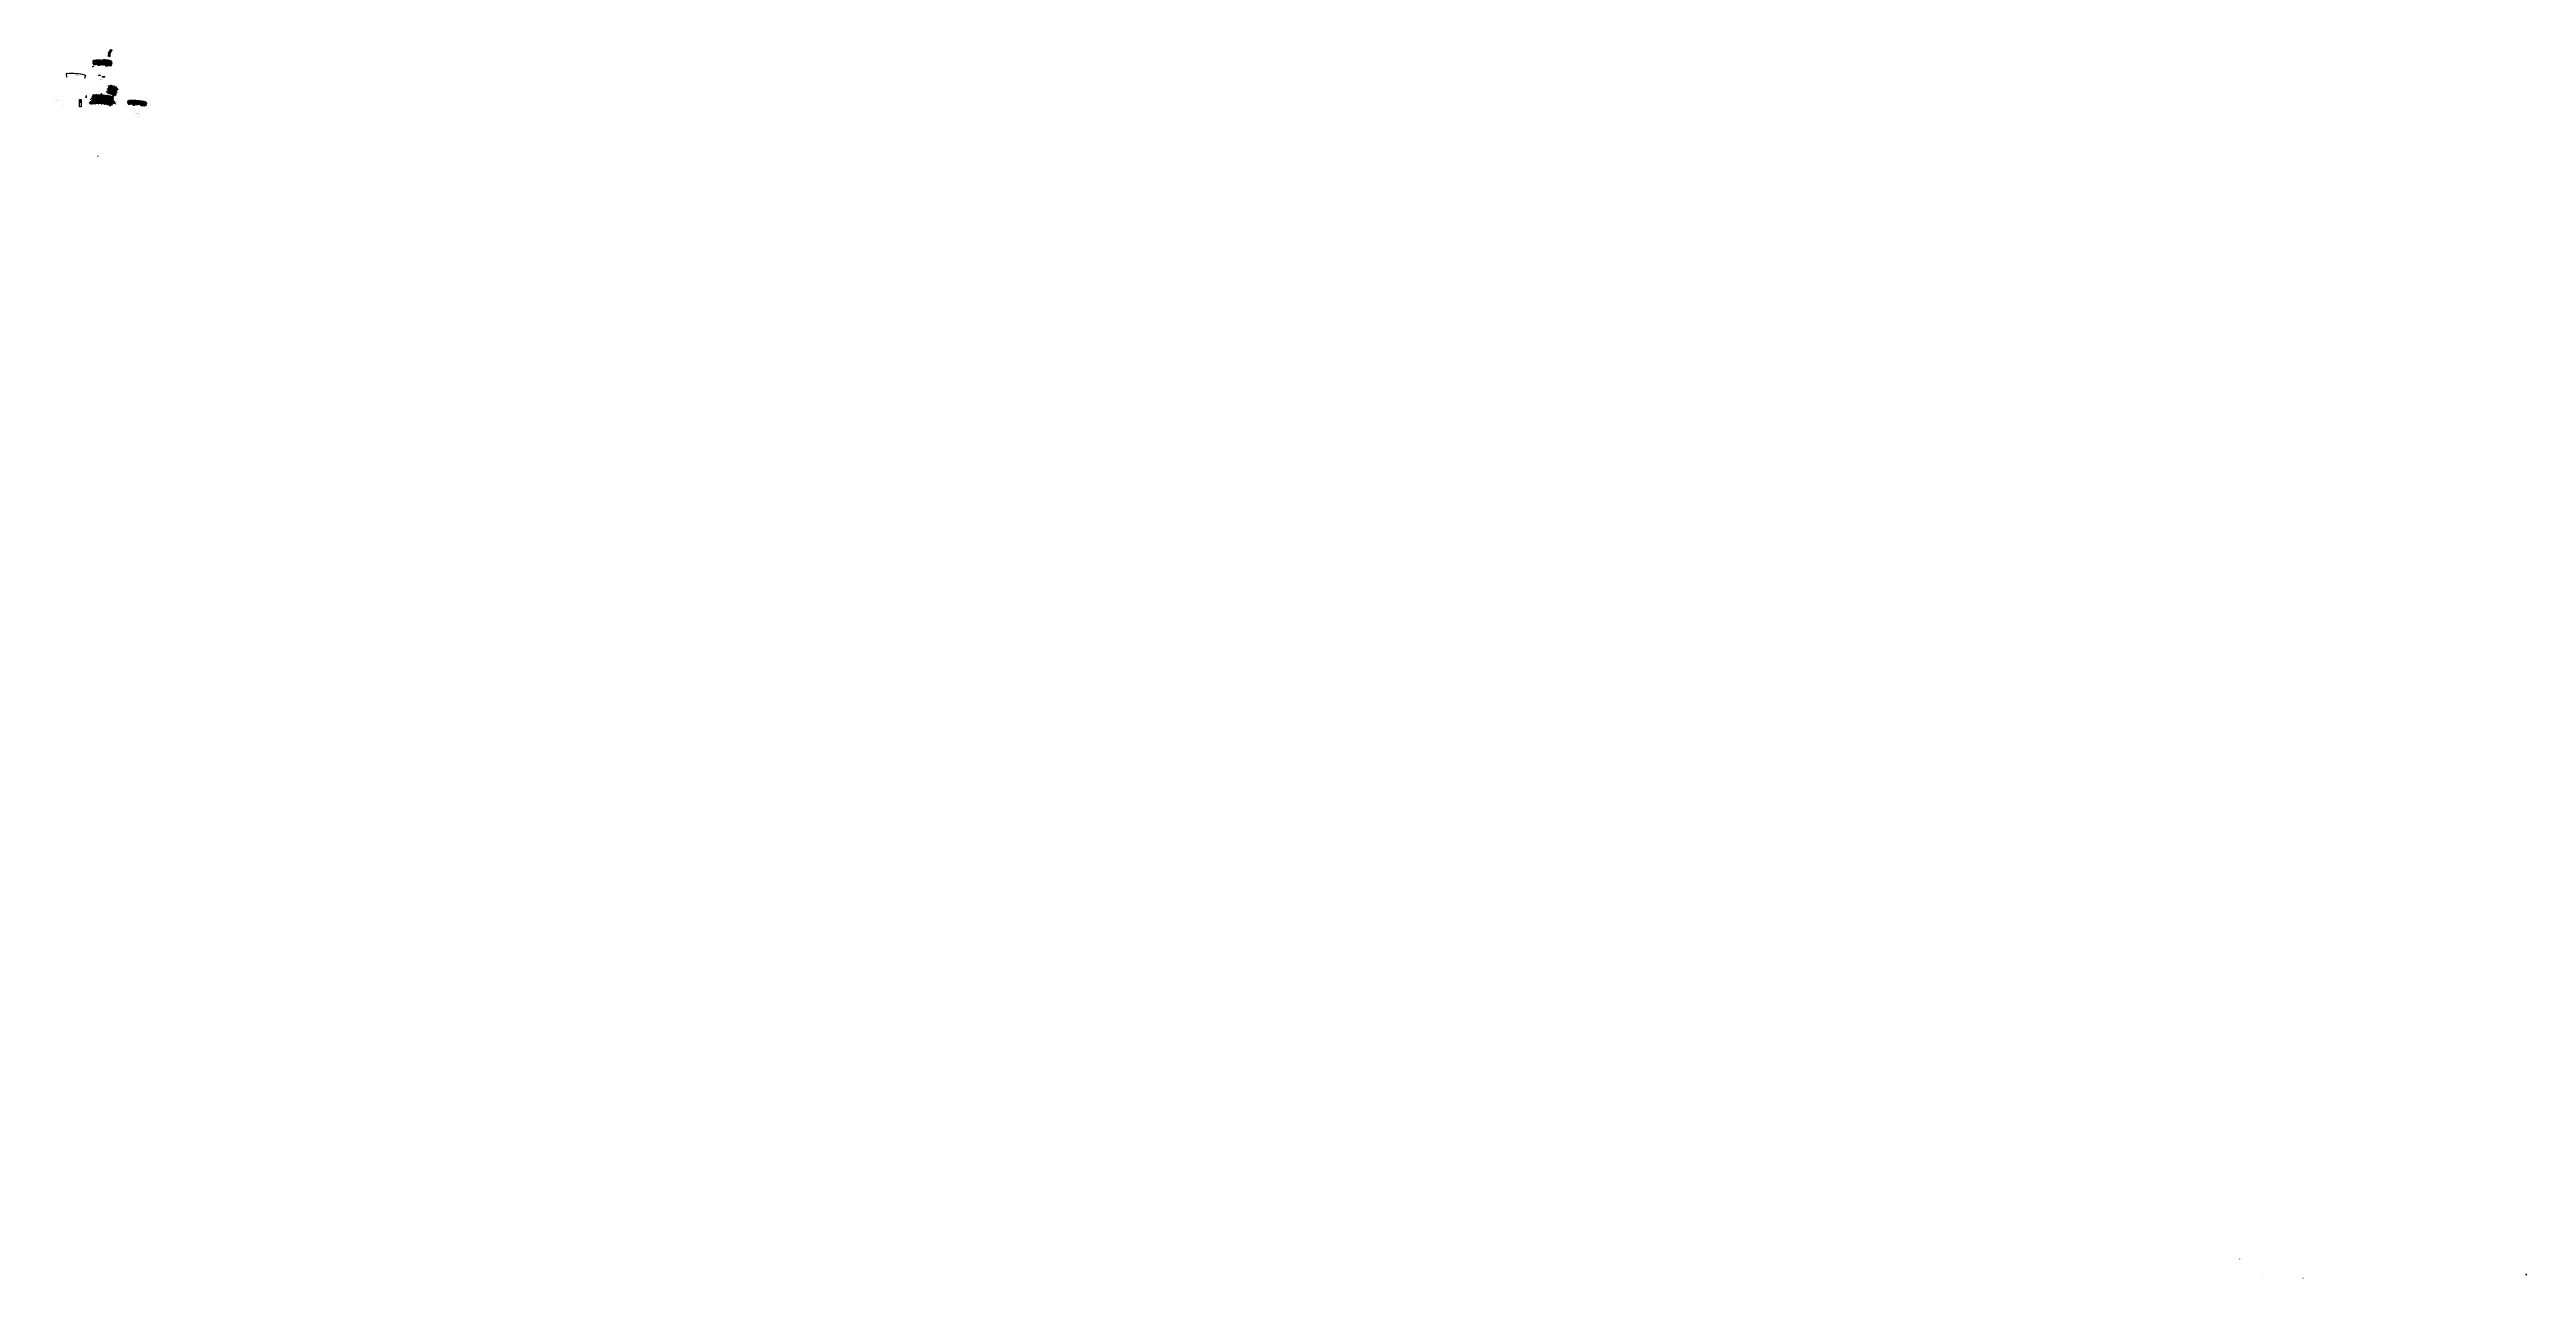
# Model space of a CAD drawing. Header units: millimetres. Extents: x 11515858 to 24947533, y -12784974 to -6116114.
import ezdxf
from ezdxf.enums import TextEntityAlignment as Align

# ---------------------------------------------------------------- set-up
doc = ezdxf.new("R2010")
doc.units = ezdxf.units.MM
doc.header["$LTSCALE"] = 10
for name, pattern in [('A2-RD-F2$0$AUDIT_I_130807214254-2', [0]), ('A2-RG-AXIS$0$CENTER', [2, 1.25, -0.25, 0.25, -0.25]), ('A2-RG-AXIS$0$DOTE', [2.42, 2, -0.2, 0.02, -0.2]), ('A2-RI-F2$0$Dash', [6.35, 3.175, -3.175]), ('A2-RI-F2$0$DASHDOT2', [0.5, 0.25, -0.125, 0, -0.125]), ('A2-RI-F2$0$DASHED2', [0.375, 0.25, -0.125]), ('A2-RI-F2$0$DOT2', [0.125, 0, -0.125]), ('A2-RI-F2$0$HIDDEN', [0.375, 0.25, -0.125]), ('A2-RI-F2$0$HIDDEN2', [0.1875, 0.125, -0.0625]), ('A2-RI-F2$0$Overhead 1_16_', [2.579687, 1.5875, -0.992188]), ('A2-RS-F2$0$A2-CLOS-RF(B)$0$DASH', [0.35, 0.25, -0.1]), ('A2-RV-F2$0$DASHED2', [0.375, 0.25, -0.125]), ('A2-RV-F2$0$HIDDEN', [0.375, 0.25, -0.125]), ('A2-RV-F2$0$HIDDEN2', [0.1875, 0.125, -0.0625]), ('DASHED2', [0.375, 0.25, -0.125]), ('HIDDEN', [0.375, 0.25, -0.125])]:
    doc.linetypes.add(name, pattern=pattern)
for name, color, linetype in [('A-DIMS-100', 1, 'Continuous'), ('A-EQPM', 55, 'Continuous'), ('A-HATH-GRAY', 8, 'Continuous'), ('A-STRS', 50, 'Continuous'), ('A-SYMB', 4, 'Continuous'), ('A-SYMB-AREA', 4, 'Continuous'), ('A-SYMB-DOOR', 3, 'Continuous'), ('A-SYMB-DOOR1', 3, 'Continuous'), ('A-SYMB-DOOR2', 3, 'Continuous'), ('A-SYMB-DOOR3', 3, 'Continuous'), ('A-SYMB-NAME', 4, 'Continuous'), ('A-WALL-CONC', 6, 'Continuous'), ('A2-RB-F2$0$$34$A-DIMS-100', 1, 'Continuous'), ('A2-RB-F2$0$A-DIMS-100', 1, 'Continuous'), ('A2-RB-F2$0$A-SYMB', 4, 'Continuous'), ('A2-RD-F2$0$A-1-1-X-toilel$0$A-FIXT', 55, 'Continuous'), ('A2-RD-F2$0$A-FURN-FIXT', 9, 'Continuous'), ('A2-RD-F2$0$A-STRS', 50, 'Continuous'), ('A2-RD-F2$0$an-door', 2, 'Continuous'), ('A2-RD-F2$0$B1-WC-FIXT', 55, 'A2-RD-F2$0$AUDIT_I_130807214254-2'), ('A2-RG-AXIS$0$A-AXIS', 1, 'Continuous'), ('A2-RG-AXIS$0$A-DIMS-100', 1, 'Continuous'), ('A2-RG-AXIS$0$A-GRID', 1, 'A2-RG-AXIS$0$CENTER'), ('A2-RG-AXIS$0$A-SYMB', 4, 'Continuous'), ('A2-RI-F2$0$$0$$2$A-SYMB', 4, 'Continuous'), ('A2-RI-F2$0$$0$A-SYMB-AREA', 4, 'Continuous'), ('A2-RI-F2$0$$0$A-SYMB-DOOR', 4, 'Continuous'), ('A2-RI-F2$0$$0$A-SYMB-NAME', 4, 'Continuous'), ('A2-RI-F2$0$$0$A-SYMB-NUMB-T', 4, 'Continuous'), ('A2-RI-F2$0$$0$AUDIT_D_120618114340-341', 1, 'Continuous'), ('A2-RI-F2$0$$1$A-SYMB-AREA', 4, 'Continuous'), ('A2-RI-F2$0$$1$A-SYMB-NAME', 4, 'Continuous'), ('A2-RI-F2$0$$1$A-SYMB-NUMB-T', 4, 'Continuous'), ('A2-RI-F2$0$$2$A-SYMB', 4, 'Continuous'), ('A2-RI-F2$0$$3$A-SYMB', 4, 'Continuous'), ('A2-RI-F2$0$$4$A-SYMB', 4, 'Continuous'), ('A2-RI-F2$0$0P-FE-FH-P', 41, 'A2-RI-F2$0$YJdef_FE-FH_LINE_F'), ('A2-RI-F2$0$0P-FE-FH-V', 141, 'Continuous'), ('A2-RI-F2$0$0P-FE-HY', 141, 'Continuous'), ('A2-RI-F2$0$0S-SLAB-HOLE', 210, 'Continuous'), ('A2-RI-F2$0$A-BEAM-PLAN-S', 2, 'Continuous'), ('A2-RI-F2$0$A-COLS-PLAN-C', 7, 'Continuous'), ('A2-RI-F2$0$A-DOOR-ROLL', 2, 'A2-RI-F2$0$DASHED2'), ('A2-RI-F2$0$A-FIRE', 30, 'Continuous'), ('A2-RI-F2$0$A-FIRE-line', 3, 'A2-RI-F2$0$Dash'), ('A2-RI-F2$0$A-FURN-FIXT', 9, 'Continuous'), ('A2-RI-F2$0$A-HOLE', 2, 'Continuous'), ('A2-RI-F2$0$A-ROOF-DRAN', 175, 'Continuous'), ('A2-RI-F2$0$A-ROOF-EDGE', 2, 'Continuous'), ('A2-RI-F2$0$A-STRS', 50, 'Continuous'), ('A2-RI-F2$0$A-STRS-HRAL', 80, 'Continuous'), ('A2-RI-F2$0$A-SYMB', 4, 'Continuous'), ('A2-RI-F2$0$A-SYMB-AREA', 4, 'Continuous'), ('A2-RI-F2$0$A-SYMB-DOOR', 4, 'Continuous'), ('A2-RI-F2$0$A-SYMB-NAME', 4, 'Continuous'), ('A2-RI-F2$0$A-SYMB-VOID', 35, 'Continuous'), ('A2-RI-F2$0$an-door', 2, 'Continuous'), ('A2-RI-F2$0$an-flor-abov', 2, 'A2-RI-F2$0$HIDDEN2'), ('A2-RI-F2$0$an-flor-open', 3, 'Continuous'), ('A2-RI-F2$0$an-flor-strs-trds', 1, 'Continuous'), ('A2-RI-F2$0$an-wall', 4, 'Continuous'), ('A2-RI-F2$0$an-wndw-mull-v', 3, 'Continuous'), ('A2-RI-F2$0$HRI-F18$0$A-DOOR', 32, 'Continuous'), ('A2-RI-F2$0$HRI-F18$0$A-WALL', 7, 'Continuous'), ('A2-RI-F2$0$WINDOW_TEXT', 7, 'Continuous'), ('A2-RI-F2$0$结构板边线', 3, 'Continuous'), ('A2-RI-F2$0$面积', 6, 'Continuous'), ('A2-RS-F2$0$A-HATH-GRAY', 8, 'Continuous'), ('A2-RS-F2$0$A-WALL-CONC', 6, 'Continuous'), ('A2-RS-F2$0$A2-CLOS-RF(B)$0$0S-COLS-LINE-I', 3, 'A2-RS-F2$0$A2-CLOS-RF(B)$0$DASH'), ('A2-RV-F2$0$A-HATH', 9, 'Continuous'), ('A2-RV-F2$0$A-STRS', 50, 'Continuous'), ('A2-RV-F2$0$A-STRS-HRAL', 80, 'Continuous'), ('A2-RV-F2$0$A-SYMB', 4, 'Continuous'), ('A2-RV-F2$0$A-SYMB-AREA', 4, 'Continuous'), ('A2-RV-F2$0$A-SYMB-NAME', 4, 'Continuous'), ('A2-RV-F2$0$A-SYMB-VOID', 35, 'Continuous'), ('A2-RV-F2$0$an-flor-abov', 2, 'A2-RV-F2$0$HIDDEN2'), ('A2-RV-F2$0$AUDIT_D_120618114340-210', 80, 'Continuous'), ('A2-RV-F2$0$AUDIT_D_120618114340-341', 1, 'Continuous'), ('A2-RV-F2$0$AUDIT_D_120618114340-408', 50, 'Continuous'), ('A2-RV-F2$0$WRV-1-01-N1$0$AUDIT_D_120618114340-341', 1, 'Continuous')]:
    doc.layers.add(name, color=color, linetype=linetype)
doc.layers.add('A2-RD-F2$0$A-X-AREA', color=6, linetype='Continuous', plot=False)
doc.layers.add('A2-RI-F2$0$A-X-AREA', color=6, linetype='Continuous', plot=False)
for name, color, linetype, lineweight in [('A2-RD-F2$0$A-Z410-G-Vhcl', 5, 'Continuous', 0), ('A2-RD-F2$0$ECADI-PARCEL NAMES', 2, 'Continuous', 9), ('A2-RI-F2$0$$0$A-WALL', 7, 'Continuous', 5), ('A2-RI-F2$0$$1$A-WALL', 7, 'Continuous', 5), ('A2-RI-F2$0$A-ANNO-TEXT', 2, 'Continuous', 5), ('A2-RI-F2$0$A-DETL-LLIN', 3, 'Continuous', 5), ('A2-RI-F2$0$A-DETL-MLIN', 3, 'Continuous', 9), ('A2-RI-F2$0$A-DOOR', 32, 'Continuous', 5), ('A2-RI-F2$0$A-FIER-ARE', 4, 'Continuous', 9), ('A2-RI-F2$0$A-FLOR-OTLN', 4, 'A2-RI-F2$0$DOT2', 5), ('A2-RI-F2$0$A-FLOR-OVHD', 8, 'A2-RI-F2$0$Overhead 1_16_', 5), ('A2-RI-F2$0$A-FLOR-STRS', 2, 'Continuous', 5), ('A2-RI-F2$0$A-GENM', 6, 'Continuous', 9), ('A2-RI-F2$0$A-GLASS', 132, 'Continuous', 20), ('A2-RI-F2$0$A-GLAZ', 140, 'Continuous', 5), ('A2-RI-F2$0$A-GLAZ-CWMG', 3, 'Continuous', 5), ('A2-RI-F2$0$A-TEXT', 4, 'Continuous', 9), ('A2-RI-F2$0$A-WALL', 7, 'Continuous', 5), ('A2-RI-F2$0$A-Z410-G-Vhcl', 5, 'Continuous', 0), ('A2-RI-F2$0$ECADI-PARCEL NAMES', 2, 'Continuous', 9), ('A2-RV-F2$0$$0$an-stairs', 3, 'Continuous', 9), ('A2-RV-F2$0$A-FLOR-STRS', 2, 'Continuous', 5), ('A2-RV-F2$0$an-stairs', 3, 'Continuous', 9)]:
    doc.layers.add(name, color=color, linetype=linetype, lineweight=lineweight)
doc.styles.add('A2-RB-F2$0$$0$XD2008', font='hzs.shx', dxfattribs={"width": 0.7, "bigfont": 'hztxt.shx'})
doc.styles.add('A2-RB-F2$0$XD2008', font='hzs.shx', dxfattribs={"width": 0.7, "bigfont": 'hztxt.shx'})
doc.styles.add('A2-RG-AXIS$0$ECADI', font='hzs.shx', dxfattribs={"width": 0.7, "bigfont": 'hztxt.shx'})
doc.styles.add('A2-RG-AXIS$0$XD2008', font='hzs.shx', dxfattribs={"width": 0.7, "bigfont": 'hztxt.shx'})
doc.styles.add('A2-RI-F2$0$$0$$0$XD2008', font='hzs.shx', dxfattribs={"width": 0.7, "bigfont": 'hztxt.shx'})
doc.styles.add('A2-RI-F2$0$$0$ECADI', font='hzs.shx', dxfattribs={"width": 0.7, "bigfont": 'hztxt.shx'})
doc.styles.add('A2-RI-F2$0$$0$ECADI-TXT', font='simplex.shx', dxfattribs={"bigfont": 'hztxt.shx'})
doc.styles.add('A2-RI-F2$0$$0$XD2008', font='hzs.shx', dxfattribs={"width": 0.7, "bigfont": 'hztxt.shx'})
doc.styles.add('A2-RI-F2$0$$1$ECADI', font='hzs.shx', dxfattribs={"width": 0.7, "bigfont": 'hztxt.shx'})
doc.styles.add('A2-RI-F2$0$$1$ECADI-TXT', font='simplex.shx', dxfattribs={"bigfont": 'hztxt.shx'})
doc.styles.add('A2-RI-F2$0$ECADI', font='hzs.shx', dxfattribs={"width": 0.7, "bigfont": 'hztxt.shx'})
doc.styles.add('A2-RI-F2$0$ECADI-TXT', font='simplex.shx', dxfattribs={"bigfont": 'hztxt.shx'})
doc.styles.add('A2-RI-F2$0$hz1', font='hzs.shx', dxfattribs={"width": 0.75, "bigfont": 'hztxt.shx'})
doc.styles.add('A2-RI-F2$0$HZTXT', font='hzs-1.shx', dxfattribs={"width": 0.7, "bigfont": 'hztxt.shx'})
doc.styles.add('A2-RI-F2$0$SIMPLEX', font='simplex.shx', dxfattribs={"width": 0.7})
doc.styles.add('A2-RI-F2$0$XD2008', font='hzs.shx', dxfattribs={"width": 0.7, "bigfont": 'hztxt.shx'})
doc.styles.add('A2-RV-F2$0$ECADI', font='hzs.shx', dxfattribs={"width": 0.7, "bigfont": 'hztxt.shx'})
doc.styles.add('ECADI', font='hzs.shx', dxfattribs={"width": 0.7, "bigfont": 'hztxt.shx'})
doc.styles.add('ECADI-TXT', font='simplex.shx', dxfattribs={"bigfont": 'hztxt.shx'})
doc.linetypes.add('A2-RI-F2$0$YJdef_FE-FH_LINE_F', pattern='A,4,-0.2,["F",A2-RI-F2$0$hz1,S=0.2,R=0,X=-0.1,Y=-0.1],-0.1', length=4.3)
doc.dimstyles.new('A2-RB-F2$0$$0$XD100$0', dxfattribs={"dimscale": 100, "dimtxt": 3.5, "dimasz": 1, "dimexe": 1, "dimexo": 2, "dimgap": 0.5, "dimtad": 1, "dimdec": 0, "dimdsep": 46, "dimtxsty": 'A2-RB-F2$0$$0$XD2008', "dimblk1": 'A2-RB-F2$0$$20$_ArchTick', "dimblk2": 'A2-RB-F2$0$$20$_ArchTick', "dimsah": 1, "dimcen": 2.5, "dimclrt": 4, "dimaunit": 1, "dimadec": 0, "dimazin": 0, "dimtfac": 1, "dimtdec": 0, "dimtix": 1, "dimtmove": 2, "dimatfit": 3, "dimfxl": 0, "dimtolj": 1, "dimtzin": 0, "dimarcsym": 0})
doc.dimstyles.new('A2-RB-F2$0$XD100', dxfattribs={"dimscale": 100, "dimtxt": 3.5, "dimasz": 1.5, "dimexe": 1, "dimexo": 2, "dimgap": 0.5, "dimtad": 1, "dimdec": 0, "dimdsep": 46, "dimtxsty": 'A2-RB-F2$0$XD2008', "dimcen": 2.5, "dimclrt": 4, "dimaunit": 1, "dimadec": 0, "dimazin": 0, "dimtfac": 1, "dimtdec": 0, "dimtix": 1, "dimtmove": 1, "dimatfit": 3, "dimfxl": 0, "dimtolj": 1, "dimtzin": 0, "dimarcsym": 0})
doc.dimstyles.new('A2-RB-F2$0$XD100$0', dxfattribs={"dimscale": 100, "dimtxt": 3.5, "dimasz": 1, "dimexe": 1, "dimexo": 2, "dimgap": 0.5, "dimtad": 1, "dimdec": 0, "dimdsep": 46, "dimtxsty": 'A2-RB-F2$0$XD2008', "dimblk1": 'A2-RB-F2$0$_ArchTick', "dimblk2": 'A2-RB-F2$0$_ArchTick', "dimsah": 1, "dimcen": 2.5, "dimclrt": 4, "dimaunit": 1, "dimadec": 0, "dimazin": 0, "dimtfac": 1, "dimtdec": 0, "dimtix": 1, "dimtmove": 1, "dimatfit": 3, "dimfxl": 0, "dimtolj": 1, "dimtzin": 0, "dimarcsym": 0})
doc.dimstyles.new('A2-RG-AXIS$0$XD150', dxfattribs={"dimscale": 300, "dimtxt": 2.5, "dimasz": 1.5, "dimexe": 1, "dimexo": 2, "dimgap": 0.5, "dimtad": 1, "dimdec": 0, "dimdsep": 46, "dimtxsty": 'A2-RG-AXIS$0$XD2008', "dimcen": 2.5, "dimclrt": 4, "dimaunit": 1, "dimadec": 3, "dimazin": 0, "dimtfac": 1, "dimtdec": 0, "dimtmove": 2, "dimatfit": 3, "dimfxl": 0, "dimtolj": 1, "dimtzin": 0, "dimarcsym": 0})
doc.dimstyles.new('A2-RG-AXIS$0$XD150$0', dxfattribs={"dimscale": 150, "dimtxt": 2.5, "dimasz": 1, "dimexe": 1, "dimexo": 2, "dimgap": 0.5, "dimtad": 1, "dimdec": 0, "dimdsep": 46, "dimtxsty": 'A2-RG-AXIS$0$XD2008', "dimblk": 'A2-RG-AXIS$0$_ArchTick', "dimcen": 2.5, "dimclrt": 4, "dimaunit": 1, "dimadec": 0, "dimazin": 0, "dimtfac": 1, "dimtdec": 0, "dimtmove": 2, "dimatfit": 3, "dimfxl": 0, "dimtolj": 1, "dimtzin": 0, "dimarcsym": 0})
pattern_1 = [(45, (188453.8, -16843.14), (-441.941738, 441.941738), [])]

# ---------------------------------------------------------------- blocks, each defined once
blk = doc.blocks.new('A2-RG-AXIS$0$ECADI-TAG-GRID')
at = {"color": 13}
blk.add_circle((0, 0), 5, dxfattribs=at)
at = {"style": 'A2-RG-AXIS$0$ECADI', "width": 0.7}
blk.add_attdef('GRID', text='', height=5, dxfattribs=at).set_placement((0, 0), align=Align.MIDDLE)
blk = doc.blocks.new('A2-RG-AXIS$0$_ArchTick')
at = {"color": 0, "linetype": 'ByBlock', "const_width": 0.4}
blk.add_lwpolyline([(-0.5, -0.5), (0.5, 0.5)], dxfattribs=at)
blk = doc.blocks.new('*D1255')
at = {"layer": 'A2-RG-AXIS$0$A-DIMS-100', "color": 0, "lineweight": -2, "ltscale": 3, "transparency": 16777216}
for p, q in [((11857839, -6387518), (11858275, -6387630)), ((11859772, -6381200), (11858129, -6387592)), ((11859481, -6381125), (11859917, -6381237))]:
    blk.add_line(p, q, dxfattribs=at)
at = {"layer": 'Defpoints', "color": 0, "ltscale": 3, "transparency": 16777216}
for p in [(11857548, -6387443), (11858129, -6387592), (11859191, -6381051)]:
    blk.add_point(p, dxfattribs=at)
at = {"layer": 'A2-RG-AXIS$0$A-DIMS-100', "color": 0, "lineweight": -2, "ltscale": 3, "transparency": 16777216, "xscale": 150, "yscale": 150, "zscale": 150}
for p, rotation in [((11858129, -6387592), 255.5892846363816), ((11859772, -6381200), 75.58928463638166)]:
    blk.add_blockref('A2-RG-AXIS$0$_ArchTick', p, dxfattribs=dict(at, rotation=rotation))
at = {"layer": 'A2-RG-AXIS$0$A-DIMS-100', "color": 4, "ltscale": 3, "transparency": 16777216, "insert": (11858696, -6384331), "char_height": 375, "attachment_point": 5, "rotation": 75.5892846, "style": 'A2-RG-AXIS$0$XD2008'}
blk.add_mtext('\\A1;6600', dxfattribs=at)
blk = doc.blocks.new('*D1256')
at = {"layer": 'A2-RG-AXIS$0$A-DIMS-100', "color": 0, "lineweight": -2, "ltscale": 3, "transparency": 16777216}
for p, q in [((11857017, -6390714), (11857453, -6390826)), ((11858129, -6387592), (11857308, -6390789)), ((11857839, -6387518), (11858275, -6387630))]:
    blk.add_line(p, q, dxfattribs=at)
at = {"layer": 'Defpoints', "color": 0, "ltscale": 3, "transparency": 16777216}
for p in [(11856727, -6390639), (11857308, -6390789), (11857548, -6387443)]:
    blk.add_point(p, dxfattribs=at)
at = {"layer": 'A2-RG-AXIS$0$A-DIMS-100', "color": 0, "lineweight": -2, "ltscale": 3, "transparency": 16777216, "xscale": 150, "yscale": 150, "zscale": 150}
for p, rotation in [((11857308, -6390789), 255.589284638493), ((11858129, -6387592), 75.589284638493)]:
    blk.add_blockref('A2-RG-AXIS$0$_ArchTick', p, dxfattribs=dict(at, rotation=rotation))
at = {"layer": 'A2-RG-AXIS$0$A-DIMS-100', "color": 4, "ltscale": 3, "transparency": 16777216, "insert": (11857464, -6389125), "char_height": 375, "attachment_point": 5, "rotation": 75.5892846, "style": 'A2-RG-AXIS$0$XD2008'}
blk.add_mtext('\\A1;3300', dxfattribs=at)
blk = doc.blocks.new('*D1257')
at = {"layer": 'A2-RG-AXIS$0$A-DIMS-100', "color": 0, "lineweight": -2, "ltscale": 3, "transparency": 16777216}
for p, q in [((11855848, -6395266), (11856284, -6395378)), ((11857308, -6390789), (11856138, -6395341)), ((11857017, -6390714), (11857453, -6390826))]:
    blk.add_line(p, q, dxfattribs=at)
at = {"layer": 'Defpoints', "color": 0, "ltscale": 3, "transparency": 16777216}
for p in [(11855557, -6395191), (11856138, -6395341), (11856727, -6390639)]:
    blk.add_point(p, dxfattribs=at)
at = {"layer": 'A2-RG-AXIS$0$A-DIMS-100', "color": 0, "lineweight": -2, "ltscale": 3, "transparency": 16777216, "xscale": 150, "yscale": 150, "zscale": 150}
for p, rotation in [((11856138, -6395341), 255.589284638493), ((11857308, -6390789), 75.589284638493)]:
    blk.add_blockref('A2-RG-AXIS$0$_ArchTick', p, dxfattribs=dict(at, rotation=rotation))
at = {"layer": 'A2-RG-AXIS$0$A-DIMS-100', "color": 4, "ltscale": 3, "transparency": 16777216, "insert": (11856469, -6392999), "char_height": 375, "attachment_point": 5, "rotation": 75.5892846, "style": 'A2-RG-AXIS$0$XD2008'}
blk.add_mtext('\\A1;4700', dxfattribs=at)
blk = doc.blocks.new('*D1258')
at = {"layer": 'A2-RG-AXIS$0$A-DIMS-100', "color": 0, "lineweight": -2, "ltscale": 3, "transparency": 16777216}
for p, q in [((11854703, -6399721), (11855139, -6399833)), ((11856138, -6395341), (11854994, -6399796)), ((11855848, -6395266), (11856284, -6395378))]:
    blk.add_line(p, q, dxfattribs=at)
at = {"layer": 'Defpoints', "color": 0, "ltscale": 3, "transparency": 16777216}
for p in [(11854412, -6399647), (11854994, -6399796), (11855557, -6395191)]:
    blk.add_point(p, dxfattribs=at)
at = {"layer": 'A2-RG-AXIS$0$A-DIMS-100', "color": 0, "lineweight": -2, "ltscale": 3, "transparency": 16777216, "xscale": 150, "yscale": 150, "zscale": 150}
for p, rotation in [((11854994, -6399796), 255.589284638493), ((11856138, -6395341), 75.589284638493)]:
    blk.add_blockref('A2-RG-AXIS$0$_ArchTick', p, dxfattribs=dict(at, rotation=rotation))
at = {"layer": 'A2-RG-AXIS$0$A-DIMS-100', "color": 4, "ltscale": 3, "transparency": 16777216, "insert": (11855312, -6397503), "char_height": 375, "attachment_point": 5, "rotation": 75.5892846, "style": 'A2-RG-AXIS$0$XD2008'}
blk.add_mtext('\\A1;4600', dxfattribs=at)
blk = doc.blocks.new('*D1259')
at = {"layer": 'A2-RG-AXIS$0$A-DIMS-100', "color": 0, "lineweight": -2, "ltscale": 3, "transparency": 16777216}
for p, q in [((11853882, -6402918), (11854318, -6403030)), ((11854994, -6399796), (11854172, -6402992)), ((11854703, -6399721), (11855139, -6399833))]:
    blk.add_line(p, q, dxfattribs=at)
at = {"layer": 'Defpoints', "color": 0, "ltscale": 3, "transparency": 16777216}
for p in [(11853591, -6402843), (11854172, -6402992), (11854412, -6399647)]:
    blk.add_point(p, dxfattribs=at)
at = {"layer": 'A2-RG-AXIS$0$A-DIMS-100', "color": 0, "lineweight": -2, "ltscale": 3, "transparency": 16777216, "xscale": 150, "yscale": 150, "zscale": 150}
for p, rotation in [((11854172, -6402992), 255.589284638493), ((11854994, -6399796), 75.589284638493)]:
    blk.add_blockref('A2-RG-AXIS$0$_ArchTick', p, dxfattribs=dict(at, rotation=rotation))
at = {"layer": 'A2-RG-AXIS$0$A-DIMS-100', "color": 4, "ltscale": 3, "transparency": 16777216, "insert": (11854329, -6401329), "char_height": 375, "attachment_point": 5, "rotation": 75.5892846, "style": 'A2-RG-AXIS$0$XD2008'}
blk.add_mtext('\\A1;3300', dxfattribs=at)
blk = doc.blocks.new('*D1260')
at = {"layer": 'A2-RG-AXIS$0$A-DIMS-100', "color": 0, "lineweight": -2, "ltscale": 3, "transparency": 16777216}
for p, q in [((11852115, -6409794), (11852551, -6409906)), ((11854172, -6402992), (11852405, -6409869)), ((11853882, -6402918), (11854318, -6403030))]:
    blk.add_line(p, q, dxfattribs=at)
at = {"layer": 'Defpoints', "color": 0, "ltscale": 3, "transparency": 16777216}
for p in [(11851824, -6409720), (11852405, -6409869), (11853591, -6402843)]:
    blk.add_point(p, dxfattribs=at)
at = {"layer": 'A2-RG-AXIS$0$A-DIMS-100', "color": 0, "lineweight": -2, "ltscale": 3, "transparency": 16777216, "xscale": 150, "yscale": 150, "zscale": 150}
for p, rotation in [((11852405, -6409869), 255.589284638493), ((11854172, -6402992), 75.589284638493)]:
    blk.add_blockref('A2-RG-AXIS$0$_ArchTick', p, dxfattribs=dict(at, rotation=rotation))
at = {"layer": 'A2-RG-AXIS$0$A-DIMS-100', "color": 4, "ltscale": 3, "transparency": 16777216, "insert": (11853035, -6406365), "char_height": 375, "attachment_point": 5, "rotation": 75.5892846, "style": 'A2-RG-AXIS$0$XD2008'}
blk.add_mtext('\\A1;7100', dxfattribs=at)
blk = doc.blocks.new('*D1261')
at = {"layer": 'A2-RG-AXIS$0$A-DIMS-100', "color": 0, "lineweight": -2, "ltscale": 3, "transparency": 16777216}
for p, q in [((11850970, -6414249), (11851406, -6414361)), ((11852405, -6409869), (11851260, -6414324)), ((11852115, -6409794), (11852551, -6409906))]:
    blk.add_line(p, q, dxfattribs=at)
at = {"layer": 'Defpoints', "color": 0, "ltscale": 3, "transparency": 16777216}
for p in [(11850679, -6414175), (11851260, -6414324), (11851824, -6409720)]:
    blk.add_point(p, dxfattribs=at)
at = {"layer": 'A2-RG-AXIS$0$A-DIMS-100', "color": 0, "lineweight": -2, "ltscale": 3, "transparency": 16777216, "xscale": 150, "yscale": 150, "zscale": 150}
for p, rotation in [((11851260, -6414324), 255.589284638493), ((11852405, -6409869), 75.589284638493)]:
    blk.add_blockref('A2-RG-AXIS$0$_ArchTick', p, dxfattribs=dict(at, rotation=rotation))
at = {"layer": 'A2-RG-AXIS$0$A-DIMS-100', "color": 4, "ltscale": 3, "transparency": 16777216, "insert": (11851579, -6412031), "char_height": 375, "attachment_point": 5, "rotation": 75.5892846, "style": 'A2-RG-AXIS$0$XD2008'}
blk.add_mtext('\\A1;4600', dxfattribs=at)
blk = doc.blocks.new('*D1262')
at = {"layer": 'A2-RG-AXIS$0$A-DIMS-100', "color": 0, "lineweight": -2, "ltscale": 3, "transparency": 16777216}
for p, q in [((11850970, -6414249), (11852277, -6414585)), ((11860644, -6381424), (11852132, -6414548)), ((11859481, -6381125), (11860789, -6381461))]:
    blk.add_line(p, q, dxfattribs=at)
at = {"layer": 'Defpoints', "color": 0, "ltscale": 3, "transparency": 16777216}
for p in [(11850679, -6414175), (11852132, -6414548), (11859191, -6381051)]:
    blk.add_point(p, dxfattribs=at)
at = {"layer": 'A2-RG-AXIS$0$A-DIMS-100', "color": 0, "lineweight": -2, "ltscale": 3, "transparency": 16777216, "xscale": 150, "yscale": 150, "zscale": 150}
for p, rotation in [((11852132, -6414548), 255.589284660424), ((11860644, -6381424), 75.58928466042394)]:
    blk.add_blockref('A2-RG-AXIS$0$_ArchTick', p, dxfattribs=dict(at, rotation=rotation))
at = {"layer": 'A2-RG-AXIS$0$A-DIMS-100', "color": 4, "ltscale": 3, "transparency": 16777216, "insert": (11856134, -6397921), "char_height": 375, "attachment_point": 5, "rotation": 75.5892847, "style": 'A2-RG-AXIS$0$XD2008'}
blk.add_mtext('\\A1;34200', dxfattribs=at)
blk = doc.blocks.new('*D1263')
at = {"layer": 'A2-RG-AXIS$0$A-DIMS-100', "color": 0, "lineweight": -2, "ltscale": 3, "transparency": 16777216}
for p, q in [((11747964, -6372346), (11747516, -6372388)), ((11747665, -6372374), (11748287, -6378945)), ((11748586, -6378916), (11748138, -6378959))]:
    blk.add_line(p, q, dxfattribs=at)
at = {"layer": 'Defpoints', "color": 0, "ltscale": 3, "transparency": 16777216}
for p in [(11748263, -6372318), (11748287, -6378945), (11748885, -6378888)]:
    blk.add_point(p, dxfattribs=at)
at = {"layer": 'A2-RG-AXIS$0$A-DIMS-100', "color": 0, "lineweight": -2, "ltscale": 3, "transparency": 16777216, "xscale": 150, "yscale": 150, "zscale": 150}
for p, rotation in [((11747665, -6372374), 95.40764197919357), ((11748287, -6378945), 275.4076419791936)]:
    blk.add_blockref('A2-RG-AXIS$0$_ArchTick', p, dxfattribs=dict(at, rotation=rotation))
at = {"layer": 'A2-RG-AXIS$0$A-DIMS-100', "color": 4, "ltscale": 3, "transparency": 16777216, "insert": (11748238, -6375635), "char_height": 375, "attachment_point": 5, "rotation": 275.407642, "style": 'A2-RG-AXIS$0$XD2008'}
blk.add_mtext('\\A1;6600', dxfattribs=at)
blk = doc.blocks.new('*D1264')
at = {"layer": 'A2-RG-AXIS$0$A-DIMS-100', "color": 0, "lineweight": -2, "ltscale": 3, "transparency": 16777216}
for p, q in [((11748586, -6378916), (11748138, -6378959)), ((11748287, -6378945), (11748598, -6382230)), ((11748897, -6382202), (11748449, -6382244))]:
    blk.add_line(p, q, dxfattribs=at)
at = {"layer": 'Defpoints', "color": 0, "ltscale": 3, "transparency": 16777216}
for p in [(11748598, -6382230), (11748885, -6378888), (11749196, -6382174)]:
    blk.add_point(p, dxfattribs=at)
at = {"layer": 'A2-RG-AXIS$0$A-DIMS-100', "color": 0, "lineweight": -2, "ltscale": 3, "transparency": 16777216, "xscale": 150, "yscale": 150, "zscale": 150}
for p, rotation in [((11748287, -6378945), 95.40764194036541), ((11748598, -6382230), 275.4076419403654)]:
    blk.add_blockref('A2-RG-AXIS$0$_ArchTick', p, dxfattribs=dict(at, rotation=rotation))
at = {"layer": 'A2-RG-AXIS$0$A-DIMS-100', "color": 4, "ltscale": 3, "transparency": 16777216, "insert": (11748704, -6380563), "char_height": 375, "attachment_point": 5, "rotation": 275.4076419, "style": 'A2-RG-AXIS$0$XD2008'}
blk.add_mtext('\\A1;3300', dxfattribs=at)
blk = doc.blocks.new('*D1265')
at = {"layer": 'A2-RG-AXIS$0$A-DIMS-100', "color": 0, "lineweight": -2, "ltscale": 3, "transparency": 16777216}
for p, q in [((11748897, -6382202), (11748449, -6382244)), ((11748598, -6382230), (11749041, -6386909)), ((11749340, -6386881), (11748892, -6386923))]:
    blk.add_line(p, q, dxfattribs=at)
at = {"layer": 'Defpoints', "color": 0, "ltscale": 3, "transparency": 16777216}
for p in [(11749041, -6386909), (11749196, -6382174), (11749638, -6386853)]:
    blk.add_point(p, dxfattribs=at)
at = {"layer": 'A2-RG-AXIS$0$A-DIMS-100', "color": 0, "lineweight": -2, "ltscale": 3, "transparency": 16777216, "xscale": 150, "yscale": 150, "zscale": 150}
for p, rotation in [((11748598, -6382230), 95.40764194036541), ((11749041, -6386909), 275.4076419403654)]:
    blk.add_blockref('A2-RG-AXIS$0$_ArchTick', p, dxfattribs=dict(at, rotation=rotation))
at = {"layer": 'A2-RG-AXIS$0$A-DIMS-100', "color": 4, "ltscale": 3, "transparency": 16777216, "insert": (11749081, -6384545), "char_height": 375, "attachment_point": 5, "rotation": 275.4076419, "style": 'A2-RG-AXIS$0$XD2008'}
blk.add_mtext('\\A1;4700', dxfattribs=at)
blk = doc.blocks.new('*D1266')
at = {"layer": 'A2-RG-AXIS$0$A-DIMS-100', "color": 0, "lineweight": -2, "ltscale": 3, "transparency": 16777216}
for p, q in [((11749340, -6386881), (11748892, -6386923)), ((11749041, -6386909), (11749475, -6391489)), ((11749773, -6391460), (11749325, -6391503))]:
    blk.add_line(p, q, dxfattribs=at)
at = {"layer": 'Defpoints', "color": 0, "ltscale": 3, "transparency": 16777216}
for p in [(11749475, -6391489), (11749638, -6386853), (11750072, -6391432)]:
    blk.add_point(p, dxfattribs=at)
at = {"layer": 'A2-RG-AXIS$0$A-DIMS-100', "color": 0, "lineweight": -2, "ltscale": 3, "transparency": 16777216, "xscale": 150, "yscale": 150, "zscale": 150}
for p, rotation in [((11749041, -6386909), 95.40764194036541), ((11749475, -6391489), 275.4076419403654)]:
    blk.add_blockref('A2-RG-AXIS$0$_ArchTick', p, dxfattribs=dict(at, rotation=rotation))
at = {"layer": 'A2-RG-AXIS$0$A-DIMS-100', "color": 4, "ltscale": 3, "transparency": 16777216, "insert": (11749519, -6389174), "char_height": 375, "attachment_point": 5, "rotation": 275.4076419, "style": 'A2-RG-AXIS$0$XD2008'}
blk.add_mtext('\\A1;4600', dxfattribs=at)
blk = doc.blocks.new('*D1267')
at = {"layer": 'A2-RG-AXIS$0$A-DIMS-100', "color": 0, "lineweight": -2, "ltscale": 3, "transparency": 16777216}
for p, q in [((11749773, -6391460), (11749325, -6391503)), ((11749475, -6391489), (11749786, -6394774)), ((11750084, -6394746), (11749636, -6394788))]:
    blk.add_line(p, q, dxfattribs=at)
at = {"layer": 'Defpoints', "color": 0, "ltscale": 3, "transparency": 16777216}
for p in [(11749786, -6394774), (11750072, -6391432), (11750383, -6394717)]:
    blk.add_point(p, dxfattribs=at)
at = {"layer": 'A2-RG-AXIS$0$A-DIMS-100', "color": 0, "lineweight": -2, "ltscale": 3, "transparency": 16777216, "xscale": 150, "yscale": 150, "zscale": 150}
for p, rotation in [((11749475, -6391489), 95.40764194036541), ((11749786, -6394774), 275.4076419403654)]:
    blk.add_blockref('A2-RG-AXIS$0$_ArchTick', p, dxfattribs=dict(at, rotation=rotation))
at = {"layer": 'A2-RG-AXIS$0$A-DIMS-100', "color": 4, "ltscale": 3, "transparency": 16777216, "insert": (11749891, -6393107), "char_height": 375, "attachment_point": 5, "rotation": 275.4076419, "style": 'A2-RG-AXIS$0$XD2008'}
blk.add_mtext('\\A1;3300', dxfattribs=at)
blk = doc.blocks.new('*D1268')
at = {"layer": 'A2-RG-AXIS$0$A-DIMS-100', "color": 0, "lineweight": -2, "ltscale": 3, "transparency": 16777216}
for p, q in [((11750084, -6394746), (11749636, -6394788)), ((11749786, -6394774), (11750455, -6401842)), ((11750753, -6401814), (11750305, -6401857))]:
    blk.add_line(p, q, dxfattribs=at)
at = {"layer": 'Defpoints', "color": 0, "ltscale": 3, "transparency": 16777216}
for p in [(11750383, -6394717), (11750455, -6401842), (11751052, -6401786)]:
    blk.add_point(p, dxfattribs=at)
at = {"layer": 'A2-RG-AXIS$0$A-DIMS-100', "color": 0, "lineweight": -2, "ltscale": 3, "transparency": 16777216, "xscale": 150, "yscale": 150, "zscale": 150}
for p, rotation in [((11749786, -6394774), 95.40764194036541), ((11750455, -6401842), 275.4076419403654)]:
    blk.add_blockref('A2-RG-AXIS$0$_ArchTick', p, dxfattribs=dict(at, rotation=rotation))
at = {"layer": 'A2-RG-AXIS$0$A-DIMS-100', "color": 4, "ltscale": 3, "transparency": 16777216, "insert": (11750382, -6398283), "char_height": 375, "attachment_point": 5, "rotation": 275.4076419, "style": 'A2-RG-AXIS$0$XD2008'}
blk.add_mtext('\\A1;7100', dxfattribs=at)
blk = doc.blocks.new('*D1269')
at = {"layer": 'A2-RG-AXIS$0$A-DIMS-100', "color": 0, "lineweight": -2, "ltscale": 3, "transparency": 16777216}
for p, q in [((11750753, -6401814), (11750305, -6401857)), ((11750455, -6401842), (11750888, -6406422)), ((11751187, -6406394), (11750739, -6406436))]:
    blk.add_line(p, q, dxfattribs=at)
at = {"layer": 'Defpoints', "color": 0, "ltscale": 3, "transparency": 16777216}
for p in [(11750888, -6406422), (11751052, -6401786), (11751486, -6406365)]:
    blk.add_point(p, dxfattribs=at)
at = {"layer": 'A2-RG-AXIS$0$A-DIMS-100', "color": 0, "lineweight": -2, "ltscale": 3, "transparency": 16777216, "xscale": 150, "yscale": 150, "zscale": 150}
for p, rotation in [((11750455, -6401842), 95.40764194036541), ((11750888, -6406422), 275.4076419403654)]:
    blk.add_blockref('A2-RG-AXIS$0$_ArchTick', p, dxfattribs=dict(at, rotation=rotation))
at = {"layer": 'A2-RG-AXIS$0$A-DIMS-100', "color": 4, "ltscale": 3, "transparency": 16777216, "insert": (11750933, -6404107), "char_height": 375, "attachment_point": 5, "rotation": 275.4076419, "style": 'A2-RG-AXIS$0$XD2008'}
blk.add_mtext('\\A1;4600', dxfattribs=at)
blk = doc.blocks.new('*D1270')
at = {"layer": 'A2-RG-AXIS$0$A-DIMS-100', "color": 0, "lineweight": -2, "ltscale": 3, "transparency": 16777216}
for p, q in [((11747964, -6372346), (11746620, -6372473)), ((11746769, -6372459), (11749992, -6406507)), ((11751187, -6406394), (11749843, -6406521))]:
    blk.add_line(p, q, dxfattribs=at)
at = {"layer": 'Defpoints', "color": 0, "ltscale": 3, "transparency": 16777216}
for p in [(11748263, -6372318), (11749992, -6406507), (11751486, -6406365)]:
    blk.add_point(p, dxfattribs=at)
at = {"layer": 'A2-RG-AXIS$0$A-DIMS-100', "color": 0, "lineweight": -2, "ltscale": 3, "transparency": 16777216, "xscale": 150, "yscale": 150, "zscale": 150}
for p, rotation in [((11746769, -6372459), 95.40764197918442), ((11749992, -6406507), 275.4076419791845)]:
    blk.add_blockref('A2-RG-AXIS$0$_ArchTick', p, dxfattribs=dict(at, rotation=rotation))
at = {"layer": 'A2-RG-AXIS$0$A-DIMS-100', "color": 4, "ltscale": 3, "transparency": 16777216, "insert": (11748642, -6389458), "char_height": 375, "attachment_point": 5, "rotation": 275.407642, "style": 'A2-RG-AXIS$0$XD2008'}
blk.add_mtext('\\A1;34200', dxfattribs=at)
blk = doc.blocks.new('*D1271')
at = {"layer": 'A2-RG-AXIS$0$A-DIMS-100', "color": 0, "lineweight": -2, "ltscale": 3, "transparency": 16777216}
for p, q in [((11754324, -6409423), (11754361, -6409871)), ((11754349, -6409722), (11756093, -6409578)), ((11756068, -6409279), (11756105, -6409727))]:
    blk.add_line(p, q, dxfattribs=at)
at = {"layer": 'Defpoints', "color": 0, "ltscale": 3, "transparency": 16777216}
for p in [(11754299, -6409124), (11756043, -6408980), (11756093, -6409578)]:
    blk.add_point(p, dxfattribs=at)
at = {"layer": 'A2-RG-AXIS$0$A-DIMS-100', "color": 0, "lineweight": -2, "ltscale": 3, "transparency": 16777216, "xscale": 150, "yscale": 150, "zscale": 150}
for p, rotation in [((11754349, -6409722), 184.7234992870808), ((11756093, -6409578), 4.723499287080827)]:
    blk.add_blockref('A2-RG-AXIS$0$_ArchTick', p, dxfattribs=dict(at, rotation=rotation))
at = {"layer": 'A2-RG-AXIS$0$A-DIMS-100', "color": 4, "ltscale": 3, "transparency": 16777216, "insert": (11755199, -6409388), "char_height": 375, "attachment_point": 5, "rotation": 4.7234993, "style": 'A2-RG-AXIS$0$XD2008'}
blk.add_mtext('\\A1;1750', dxfattribs=at)
blk = doc.blocks.new('*D1272')
at = {"layer": 'A2-RG-AXIS$0$A-DIMS-100', "color": 0, "lineweight": -2, "ltscale": 3, "transparency": 16777216}
for p, q in [((11756067, -6409279), (11756174, -6410624)), ((11764257, -6408745), (11764325, -6410094))]:
    blk.add_line(p, q, dxfattribs=at)
blk.add_arc((11778731, -6694179), 284600, 92.9028476, 94.5482664, dxfattribs=at)
at = {"layer": 'Defpoints', "color": 0, "ltscale": 3, "transparency": 16777216}
for p in [(11756043, -6408980), (11761598, -6410095), (11764242, -6408446), (11778731, -6694179)]:
    blk.add_point(p, dxfattribs=at)
at = {"layer": 'A2-RG-AXIS$0$A-DIMS-100', "color": 0, "lineweight": -2, "ltscale": 3, "transparency": 16777216, "xscale": 150, "yscale": 150, "zscale": 150}
for p, rotation in [((11756162, -6410475), 184.5482663924224), ((11764318, -6409944), 2.902847624927414)]:
    blk.add_blockref('A2-RG-AXIS$0$_ArchTick', p, dxfattribs=dict(at, rotation=rotation))
at = {"layer": 'A2-RG-AXIS$0$A-DIMS-100', "color": 4, "ltscale": 3, "transparency": 16777216, "insert": (11760219, -6409883), "char_height": 375, "attachment_point": 5, "rotation": 3.725557, "style": 'A2-RG-AXIS$0$XD2008'}
blk.add_mtext('\\A1;1°38\'44"', dxfattribs=at)
blk = doc.blocks.new('*D1275')
at = {"layer": 'A2-RG-AXIS$0$A-DIMS-100', "color": 0, "lineweight": -2, "ltscale": 3, "transparency": 16777216}
for p, q in [((11837693, -6414527), (11837414, -6415848)), ((11845698, -6416335), (11845382, -6417648))]:
    blk.add_line(p, q, dxfattribs=at)
blk.add_arc((11778731, -6694179), 284600, 76.44866, 78.0940787, dxfattribs=at)
at = {"layer": 'Defpoints', "color": 0, "ltscale": 3, "transparency": 16777216}
for p in [(11837755, -6414233), (11842766, -6416876), (11845769, -6416044), (11778731, -6694179)]:
    blk.add_point(p, dxfattribs=at)
at = {"layer": 'A2-RG-AXIS$0$A-DIMS-100', "color": 0, "lineweight": -2, "ltscale": 3, "transparency": 16777216, "xscale": 150, "yscale": 150, "zscale": 150}
for p, rotation in [((11837445, -6415701), 168.0940787372952), ((11845417, -6417502), 346.4486599795539)]:
    blk.add_blockref('A2-RG-AXIS$0$_ArchTick', p, dxfattribs=dict(at, rotation=rotation))
at = {"layer": 'A2-RG-AXIS$0$A-DIMS-100', "color": 4, "ltscale": 3, "transparency": 16777216, "insert": (11841503, -6416282), "char_height": 375, "attachment_point": 5, "rotation": 347.2713694, "style": 'A2-RG-AXIS$0$XD2008'}
blk.add_mtext('\\A1;1°38\'44"', dxfattribs=at)
blk = doc.blocks.new('*D1277')
at = {"layer": 'A2-RG-AXIS$0$A-DIMS-100', "color": 0, "lineweight": -2, "ltscale": 3, "transparency": 16777216}
for p, q in [((11829639, -6412949), (11829398, -6414278)), ((11837693, -6414527), (11837414, -6415848))]:
    blk.add_line(p, q, dxfattribs=at)
blk.add_arc((11778731, -6694179), 284600, 78.0940787, 79.7394975, dxfattribs=at)
at = {"layer": 'Defpoints', "color": 0, "ltscale": 3, "transparency": 16777216}
for p in [(11829692, -6412654), (11834777, -6415152), (11837755, -6414233), (11778731, -6694179)]:
    blk.add_point(p, dxfattribs=at)
at = {"layer": 'A2-RG-AXIS$0$A-DIMS-100', "color": 0, "lineweight": -2, "ltscale": 3, "transparency": 16777216, "xscale": 150, "yscale": 150, "zscale": 150}
for p, rotation in [((11829425, -6414130), 169.7394974973187), ((11837445, -6415701), 348.094078737238)]:
    blk.add_blockref('A2-RG-AXIS$0$_ArchTick', p, dxfattribs=dict(at, rotation=rotation))
at = {"layer": 'A2-RG-AXIS$0$A-DIMS-100', "color": 4, "ltscale": 3, "transparency": 16777216, "insert": (11833498, -6414594), "char_height": 375, "attachment_point": 5, "rotation": 348.9167881, "style": 'A2-RG-AXIS$0$XD2008'}
blk.add_mtext('\\A1;1°38\'44"', dxfattribs=at)
blk = doc.blocks.new('*D1226')
at = {"layer": 'A2-RG-AXIS$0$A-DIMS-100', "color": 0, "lineweight": -2, "ltscale": 3, "transparency": 16777216}
for p, q in [((11821542, -6411603), (11821340, -6412938)), ((11829639, -6412949), (11829398, -6414278))]:
    blk.add_line(p, q, dxfattribs=at)
blk.add_arc((11778731, -6694179), 284600, 79.7394975, 81.3849163, dxfattribs=at)
at = {"layer": 'Defpoints', "color": 0, "ltscale": 3, "transparency": 16777216}
for p in [(11821587, -6411307), (11826742, -6413658), (11829692, -6412654), (11778731, -6694179)]:
    blk.add_point(p, dxfattribs=at)
at = {"layer": 'A2-RG-AXIS$0$A-DIMS-100', "color": 0, "lineweight": -2, "ltscale": 3, "transparency": 16777216, "xscale": 150, "yscale": 150, "zscale": 150}
for p, rotation in [((11821363, -6412790), 171.3849162593364), ((11829425, -6414130), 349.7394974973187)]:
    blk.add_blockref('A2-RG-AXIS$0$_ArchTick', p, dxfattribs=dict(at, rotation=rotation))
at = {"layer": 'A2-RG-AXIS$0$A-DIMS-100', "color": 4, "ltscale": 3, "transparency": 16777216, "insert": (11825447, -6413137), "char_height": 375, "attachment_point": 5, "rotation": 350.5622069, "style": 'A2-RG-AXIS$0$XD2008'}
blk.add_mtext('\\A1;1°38\'44"', dxfattribs=at)
blk = doc.blocks.new('*D1228')
at = {"layer": 'A2-RG-AXIS$0$A-DIMS-100', "color": 0, "lineweight": -2, "ltscale": 3, "transparency": 16777216}
for p, q in [((11813411, -6410491), (11813247, -6411831)), ((11821542, -6411603), (11821340, -6412938))]:
    blk.add_line(p, q, dxfattribs=at)
blk.add_arc((11778731, -6694179), 284600, 81.3849187, 83.0303375, dxfattribs=at)
at = {"layer": 'Defpoints', "color": 0, "ltscale": 3, "transparency": 16777216}
for p in [(11813447, -6410193), (11818667, -6412395), (11821587, -6411307), (11778731, -6694179)]:
    blk.add_point(p, dxfattribs=at)
at = {"layer": 'A2-RG-AXIS$0$A-DIMS-100', "color": 0, "lineweight": -2, "ltscale": 3, "transparency": 16777216, "xscale": 150, "yscale": 150, "zscale": 150}
for p, rotation in [((11813265, -6411682), 173.0303374560399), ((11821363, -6412790), 351.3849186940221)]:
    blk.add_blockref('A2-RG-AXIS$0$_ArchTick', p, dxfattribs=dict(at, rotation=rotation))
at = {"layer": 'A2-RG-AXIS$0$A-DIMS-100', "color": 4, "ltscale": 3, "transparency": 16777216, "insert": (11817358, -6411911), "char_height": 375, "attachment_point": 5, "rotation": 352.2076281, "style": 'A2-RG-AXIS$0$XD2008'}
blk.add_mtext('\\A1;1°38\'44"', dxfattribs=at)
blk = doc.blocks.new('*D1230')
at = {"layer": 'A2-RG-AXIS$0$A-DIMS-100', "color": 0, "lineweight": -2, "ltscale": 3, "transparency": 16777216}
for p, q in [((11780666, -6408385), (11780657, -6409735)), ((11788872, -6408559), (11788824, -6409908))]:
    blk.add_line(p, q, dxfattribs=at)
blk.add_arc((11778731, -6694179), 284600, 87.9665933, 89.6120121, dxfattribs=at)
at = {"layer": 'Defpoints', "color": 0, "ltscale": 3, "transparency": 16777216}
for p in [(11780668, -6408085), (11786106, -6409674), (11788882, -6408259), (11778731, -6694179)]:
    blk.add_point(p, dxfattribs=at)
at = {"layer": 'A2-RG-AXIS$0$A-DIMS-100', "color": 0, "lineweight": -2, "ltscale": 3, "transparency": 16777216, "xscale": 150, "yscale": 150, "zscale": 150}
for p, rotation in [((11780658, -6409585), 179.6120120871543), ((11788829, -6409758), 357.9665933294134)]:
    blk.add_blockref('A2-RG-AXIS$0$_ArchTick', p, dxfattribs=dict(at, rotation=rotation))
at = {"layer": 'A2-RG-AXIS$0$A-DIMS-100', "color": 4, "ltscale": 3, "transparency": 16777216, "insert": (11784750, -6409344), "char_height": 375, "attachment_point": 5, "rotation": 358.7893027, "style": 'A2-RG-AXIS$0$XD2008'}
blk.add_mtext('\\A1;1°38\'44"', dxfattribs=at)
blk = doc.blocks.new('*D1232')
at = {"layer": 'A2-RG-AXIS$0$A-DIMS-100', "color": 0, "lineweight": -2, "ltscale": 3, "transparency": 16777216}
for p, q in [((11788872, -6408559), (11788824, -6409908)), ((11797069, -6408968), (11796982, -6410315))]:
    blk.add_line(p, q, dxfattribs=at)
blk.add_arc((11778731, -6694179), 284600, 86.3211746, 87.9665933, dxfattribs=at)
at = {"layer": 'Defpoints', "color": 0, "ltscale": 3, "transparency": 16777216}
for p in [(11788882, -6408259), (11794272, -6410003), (11797088, -6408668), (11778731, -6694179)]:
    blk.add_point(p, dxfattribs=at)
at = {"layer": 'A2-RG-AXIS$0$A-DIMS-100', "color": 0, "lineweight": -2, "ltscale": 3, "transparency": 16777216, "xscale": 150, "yscale": 150, "zscale": 150}
for p, rotation in [((11788829, -6409758), 177.9665933294709), ((11796992, -6410165), 356.3211745693902)]:
    blk.add_blockref('A2-RG-AXIS$0$_ArchTick', p, dxfattribs=dict(at, rotation=rotation))
at = {"layer": 'A2-RG-AXIS$0$A-DIMS-100', "color": 4, "ltscale": 3, "transparency": 16777216, "insert": (11792927, -6409634), "char_height": 375, "attachment_point": 5, "rotation": 357.1438839, "style": 'A2-RG-AXIS$0$XD2008'}
blk.add_mtext('\\A1;1°38\'44"', dxfattribs=at)
blk = doc.blocks.new('*D1234')
at = {"layer": 'A2-RG-AXIS$0$A-DIMS-100', "color": 0, "lineweight": -2, "ltscale": 3, "transparency": 16777216}
for p, q in [((11797069, -6408968), (11796982, -6410315)), ((11805251, -6409612), (11805125, -6410956))]:
    blk.add_line(p, q, dxfattribs=at)
blk.add_arc((11778731, -6694179), 284600, 84.6757558, 86.3211746, dxfattribs=at)
at = {"layer": 'Defpoints', "color": 0, "ltscale": 3, "transparency": 16777216}
for p in [(11797088, -6408668), (11802425, -6410567), (11805278, -6409313), (11778731, -6694179)]:
    blk.add_point(p, dxfattribs=at)
at = {"layer": 'A2-RG-AXIS$0$A-DIMS-100', "color": 0, "lineweight": -2, "ltscale": 3, "transparency": 16777216, "xscale": 150, "yscale": 150, "zscale": 150}
for p, rotation in [((11796992, -6410165), 176.3211745693895), ((11805139, -6410807), 354.6757558073726)]:
    blk.add_blockref('A2-RG-AXIS$0$_ArchTick', p, dxfattribs=dict(at, rotation=rotation))
at = {"layer": 'A2-RG-AXIS$0$A-DIMS-100', "color": 4, "ltscale": 3, "transparency": 16777216, "insert": (11801091, -6410159), "char_height": 375, "attachment_point": 5, "rotation": 355.4984652, "style": 'A2-RG-AXIS$0$XD2008'}
blk.add_mtext('\\A1;1°38\'44"', dxfattribs=at)
blk = doc.blocks.new('*D1236')
at = {"layer": 'A2-RG-AXIS$0$A-DIMS-100', "color": 0, "lineweight": -2, "ltscale": 3, "transparency": 16777216}
for p, q in [((11805251, -6409612), (11805125, -6410956)), ((11813411, -6410491), (11813247, -6411831))]:
    blk.add_line(p, q, dxfattribs=at)
blk.add_arc((11778731, -6694179), 284600, 83.0303346, 84.6757534, dxfattribs=at)
at = {"layer": 'Defpoints', "color": 0, "ltscale": 3, "transparency": 16777216}
for p in [(11805278, -6409313), (11810559, -6411364), (11813447, -6410193), (11778731, -6694179)]:
    blk.add_point(p, dxfattribs=at)
at = {"layer": 'A2-RG-AXIS$0$A-DIMS-100', "color": 0, "lineweight": -2, "ltscale": 3, "transparency": 16777216, "xscale": 150, "yscale": 150, "zscale": 150}
for p, rotation in [((11805139, -6410807), 174.6757533726868), ((11813265, -6411682), 353.0303346106688)]:
    blk.add_blockref('A2-RG-AXIS$0$_ArchTick', p, dxfattribs=dict(at, rotation=rotation))
at = {"layer": 'A2-RG-AXIS$0$A-DIMS-100', "color": 4, "ltscale": 3, "transparency": 16777216, "insert": (11809237, -6410919), "char_height": 375, "attachment_point": 5, "rotation": 353.853044, "style": 'A2-RG-AXIS$0$XD2008'}
blk.add_mtext('\\A1;1°38\'44"', dxfattribs=at)
blk = doc.blocks.new('*D1237')
at = {"layer": 'A2-RG-AXIS$0$A-DIMS-100', "color": 0, "lineweight": -2, "ltscale": 3, "transparency": 16777216}
for p, q in [((11845698, -6416335), (11845593, -6416773)), ((11845628, -6416627), (11847329, -6417037)), ((11847400, -6416745), (11847294, -6417183))]:
    blk.add_line(p, q, dxfattribs=at)
at = {"layer": 'Defpoints', "color": 0, "ltscale": 3, "transparency": 16777216}
for p in [(11845769, -6416044), (11847329, -6417037), (11847470, -6416454)]:
    blk.add_point(p, dxfattribs=at)
at = {"layer": 'A2-RG-AXIS$0$A-DIMS-100', "color": 0, "lineweight": -2, "ltscale": 3, "transparency": 16777216, "xscale": 150, "yscale": 150, "zscale": 150}
for p, rotation in [((11845628, -6416627), 166.4486630936244), ((11847329, -6417037), 346.4486630936244)]:
    blk.add_blockref('A2-RG-AXIS$0$_ArchTick', p, dxfattribs=dict(at, rotation=rotation))
at = {"layer": 'A2-RG-AXIS$0$A-DIMS-100', "color": 4, "ltscale": 3, "transparency": 16777216, "insert": (11846540, -6416577), "char_height": 375, "attachment_point": 5, "rotation": 346.4486631, "style": 'A2-RG-AXIS$0$XD2008'}
blk.add_mtext('\\A1;1750', dxfattribs=at)
blk = doc.blocks.new('*D1239')
at = {"layer": 'A2-RG-AXIS$0$A-DIMS-100', "color": 0, "lineweight": -2, "ltscale": 3, "transparency": 16777216}
for p, q in [((11772459, -6408448), (11772489, -6409797)), ((11780666, -6408385), (11780657, -6409735))]:
    blk.add_line(p, q, dxfattribs=at)
blk.add_arc((11778731, -6694179), 284600, 89.6120084, 91.2574272, dxfattribs=at)
at = {"layer": 'Defpoints', "color": 0, "ltscale": 3, "transparency": 16777216}
for p in [(11772452, -6408148), (11777934, -6409580), (11780668, -6408085), (11778731, -6694179)]:
    blk.add_point(p, dxfattribs=at)
at = {"layer": 'A2-RG-AXIS$0$A-DIMS-100', "color": 0, "lineweight": -2, "ltscale": 3, "transparency": 16777216, "xscale": 150, "yscale": 150, "zscale": 150}
for p, rotation in [((11772485, -6409647), 181.2574271685361), ((11780658, -6409585), 359.6120084107951)]:
    blk.add_blockref('A2-RG-AXIS$0$_ArchTick', p, dxfattribs=dict(at, rotation=rotation))
at = {"layer": 'A2-RG-AXIS$0$A-DIMS-100', "color": 4, "ltscale": 3, "transparency": 16777216, "insert": (11776569, -6409289), "char_height": 375, "attachment_point": 5, "rotation": 0.4347178, "style": 'A2-RG-AXIS$0$XD2008'}
blk.add_mtext('\\A1;1°38\'44"', dxfattribs=at)
blk = doc.blocks.new('*D1241')
at = {"layer": 'A2-RG-AXIS$0$A-DIMS-100', "color": 0, "lineweight": -2, "ltscale": 3, "transparency": 16777216}
for p, q in [((11764257, -6408745), (11764325, -6410094)), ((11772459, -6408448), (11772489, -6409797))]:
    blk.add_line(p, q, dxfattribs=at)
blk.add_arc((11778731, -6694179), 284600, 91.2574272, 92.9028459, dxfattribs=at)
at = {"layer": 'Defpoints', "color": 0, "ltscale": 3, "transparency": 16777216}
for p in [(11764242, -6408446), (11769762, -6409720), (11772452, -6408148), (11778731, -6694179)]:
    blk.add_point(p, dxfattribs=at)
at = {"layer": 'A2-RG-AXIS$0$A-DIMS-100', "color": 0, "lineweight": -2, "ltscale": 3, "transparency": 16777216, "xscale": 150, "yscale": 150, "zscale": 150}
for p, rotation in [((11764318, -6409944), 182.9028459285604), ((11772485, -6409647), 1.257427168479658)]:
    blk.add_blockref('A2-RG-AXIS$0$_ArchTick', p, dxfattribs=dict(at, rotation=rotation))
at = {"layer": 'A2-RG-AXIS$0$A-DIMS-100', "color": 4, "ltscale": 3, "transparency": 16777216, "insert": (11768390, -6409468), "char_height": 375, "attachment_point": 5, "rotation": 2.0801365, "style": 'A2-RG-AXIS$0$XD2008'}
blk.add_mtext('\\A1;1°38\'44"', dxfattribs=at)
blk = doc.blocks.new('*D1242')
at = {"layer": 'A2-RG-AXIS$0$A-DIMS-100', "color": 0, "lineweight": -2, "ltscale": 3, "transparency": 16777216}
for p, q in [((11753070, -6371598), (11752455, -6363872)), ((11854556, -6379588), (11856371, -6372053))]:
    blk.add_line(p, q, dxfattribs=at)
blk.add_arc((11778731, -6694179), 331200, 76.4486631, 94.5482656, dxfattribs=at)
at = {"layer": 'Defpoints', "color": 0, "ltscale": 3, "transparency": 16777216}
for p in [(11753093, -6371897), (11822065, -6365826), (11854485, -6379879), (11778731, -6694179)]:
    blk.add_point(p, dxfattribs=at)
at = {"layer": 'A2-RG-AXIS$0$A-DIMS-100', "color": 0, "lineweight": -2, "ltscale": 3, "transparency": 16777216, "xscale": 150, "yscale": 150, "zscale": 150}
for p, rotation in [((11752467, -6364022), 184.5482656226652), ((11856336, -6372199), 346.4486630674553)]:
    blk.add_blockref('A2-RG-AXIS$0$_ArchTick', p, dxfattribs=dict(at, rotation=rotation))
at = {"layer": 'A2-RG-AXIS$0$A-DIMS-100', "color": 4, "ltscale": 3, "transparency": 16777216, "insert": (11804749, -6363703), "char_height": 375, "attachment_point": 5, "rotation": 355.4984643, "style": 'A2-RG-AXIS$0$XD2008'}
blk.add_mtext('\\A1;18°5\'59"', dxfattribs=at)
blk = doc.blocks.new('*D1243')
at = {"layer": 'A2-RG-AXIS$0$A-DIMS-100', "color": 0, "lineweight": -2, "ltscale": 3, "transparency": 16777216}
for p, q in [((11753070, -6371598), (11752526, -6364769)), ((11762343, -6370994), (11761996, -6364153))]:
    blk.add_line(p, q, dxfattribs=at)
blk.add_arc((11778731, -6694179), 330300, 92.9028472, 94.5482656, dxfattribs=at)
at = {"layer": 'Defpoints', "color": 0, "ltscale": 3, "transparency": 16777216}
for p in [(11753093, -6371897), (11758846, -6364478), (11762358, -6371294), (11778731, -6694179)]:
    blk.add_point(p, dxfattribs=at)
at = {"layer": 'A2-RG-AXIS$0$A-DIMS-100', "color": 0, "lineweight": -2, "ltscale": 3, "transparency": 16777216, "xscale": 150, "yscale": 150, "zscale": 150}
for p, rotation in [((11752538, -6364919), 184.5482656226654), ((11762003, -6364303), 2.902847210932435)]:
    blk.add_blockref('A2-RG-AXIS$0$_ArchTick', p, dxfattribs=dict(at, rotation=rotation))
at = {"layer": 'A2-RG-AXIS$0$A-DIMS-100', "color": 4, "ltscale": 3, "transparency": 16777216, "insert": (11757249, -6364279), "char_height": 375, "attachment_point": 5, "rotation": 3.7255564, "style": 'A2-RG-AXIS$0$XD2008'}
blk.add_mtext('\\A1;1°38\'44"', dxfattribs=at)
blk = doc.blocks.new('*D1245')
at = {"layer": 'A2-RG-AXIS$0$A-DIMS-100', "color": 0, "lineweight": -2, "ltscale": 3, "transparency": 16777216}
for p, q in [((11751325, -6371741), (11750911, -6366708)), ((11752667, -6366714), (11750923, -6366858)), ((11753069, -6371598), (11752655, -6366565))]:
    blk.add_line(p, q, dxfattribs=at)
at = {"layer": 'Defpoints', "color": 0, "ltscale": 3, "transparency": 16777216}
for p in [(11750923, -6366858), (11751349, -6372040), (11753093, -6371897)]:
    blk.add_point(p, dxfattribs=at)
at = {"layer": 'A2-RG-AXIS$0$A-DIMS-100', "color": 0, "lineweight": -2, "ltscale": 3, "transparency": 16777216, "xscale": 150, "yscale": 150, "zscale": 150}
for p, rotation in [((11750923, -6366858), 184.7033353779699), ((11752667, -6366714), 4.703335377969911)]:
    blk.add_blockref('A2-RG-AXIS$0$_ArchTick', p, dxfattribs=dict(at, rotation=rotation))
at = {"layer": 'A2-RG-AXIS$0$A-DIMS-100', "color": 4, "ltscale": 3, "transparency": 16777216, "insert": (11751773, -6366524), "char_height": 375, "attachment_point": 5, "rotation": 4.7033354, "style": 'A2-RG-AXIS$0$XD2008'}
blk.add_mtext('\\A1;1750', dxfattribs=at)
blk = doc.blocks.new('*D1246')
at = {"layer": 'A2-RG-AXIS$0$A-DIMS-100', "color": 0, "lineweight": -2, "ltscale": 3, "transparency": 16777216}
for p, q in [((11753069, -6371598), (11752655, -6366565)), ((11752667, -6366714), (11755458, -6366485)), ((11755861, -6371388), (11755445, -6366335))]:
    blk.add_line(p, q, dxfattribs=at)
at = {"layer": 'Defpoints', "color": 0, "ltscale": 3, "transparency": 16777216}
for p in [(11753093, -6371897), (11755458, -6366485), (11755886, -6371687)]:
    blk.add_point(p, dxfattribs=at)
at = {"layer": 'A2-RG-AXIS$0$A-DIMS-100', "color": 0, "lineweight": -2, "ltscale": 3, "transparency": 16777216, "xscale": 150, "yscale": 150, "zscale": 150}
for p, rotation in [((11752667, -6366714), 184.7033353782177), ((11755458, -6366485), 4.703335378217715)]:
    blk.add_blockref('A2-RG-AXIS$0$_ArchTick', p, dxfattribs=dict(at, rotation=rotation))
at = {"layer": 'A2-RG-AXIS$0$A-DIMS-100', "color": 4, "ltscale": 3, "transparency": 16777216, "insert": (11754041, -6366338), "char_height": 375, "attachment_point": 5, "rotation": 4.7033354, "style": 'A2-RG-AXIS$0$XD2008'}
blk.add_mtext('\\A1;2800', dxfattribs=at)
blk = doc.blocks.new('*D1247')
at = {"layer": 'A2-RG-AXIS$0$A-DIMS-100', "color": 0, "lineweight": -2, "ltscale": 3, "transparency": 16777216}
for p, q in [((11762343, -6370994), (11761996, -6364153)), ((11771629, -6370657), (11771479, -6363808))]:
    blk.add_line(p, q, dxfattribs=at)
blk.add_arc((11778731, -6694179), 330300, 91.2574288, 92.9028472, dxfattribs=at)
at = {"layer": 'Defpoints', "color": 0, "ltscale": 3, "transparency": 16777216}
for p in [(11762358, -6371294), (11768322, -6364043), (11771636, -6370957), (11778731, -6694179)]:
    blk.add_point(p, dxfattribs=at)
at = {"layer": 'A2-RG-AXIS$0$A-DIMS-100', "color": 0, "lineweight": -2, "ltscale": 3, "transparency": 16777216, "xscale": 150, "yscale": 150, "zscale": 150}
for p, rotation in [((11762003, -6364303), 182.9028472109292), ((11771482, -6363958), 1.257428799195983)]:
    blk.add_blockref('A2-RG-AXIS$0$_ArchTick', p, dxfattribs=dict(at, rotation=rotation))
at = {"layer": 'A2-RG-AXIS$0$A-DIMS-100', "color": 4, "ltscale": 3, "transparency": 16777216, "insert": (11766731, -6363798), "char_height": 375, "attachment_point": 5, "rotation": 2.080138, "style": 'A2-RG-AXIS$0$XD2008'}
blk.add_mtext('\\A1;1°38\'44"', dxfattribs=at)
blk = doc.blocks.new('*D1249')
at = {"layer": 'A2-RG-AXIS$0$A-DIMS-100', "color": 0, "lineweight": -2, "ltscale": 3, "transparency": 16777216}
for p, q in [((11780922, -6370586), (11780968, -6363736)), ((11790213, -6370782), (11790456, -6363937))]:
    blk.add_line(p, q, dxfattribs=at)
blk.add_arc((11778731, -6694179), 330300, 87.966592, 89.6120104, dxfattribs=at)
at = {"layer": 'Defpoints', "color": 0, "ltscale": 3, "transparency": 16777216}
for p in [(11780920, -6370886), (11787290, -6363990), (11790202, -6371082), (11778731, -6694179)]:
    blk.add_point(p, dxfattribs=at)
at = {"layer": 'A2-RG-AXIS$0$A-DIMS-100', "color": 0, "lineweight": -2, "ltscale": 3, "transparency": 16777216, "xscale": 150, "yscale": 150, "zscale": 150}
for p, rotation in [((11780967, -6363886), 179.6120103936911), ((11790450, -6364087), 357.9665919819578)]:
    blk.add_blockref('A2-RG-AXIS$0$_ArchTick', p, dxfattribs=dict(at, rotation=rotation))
at = {"layer": 'A2-RG-AXIS$0$A-DIMS-100', "color": 4, "ltscale": 3, "transparency": 16777216, "insert": (11785716, -6363654), "char_height": 375, "attachment_point": 5, "rotation": 358.7893012, "style": 'A2-RG-AXIS$0$XD2008'}
blk.add_mtext('\\A1;1°38\'44"', dxfattribs=at)
blk = doc.blocks.new('*D1251')
at = {"layer": 'A2-RG-AXIS$0$A-DIMS-100', "color": 0, "lineweight": -2, "ltscale": 3, "transparency": 16777216}
for p, q in [((11771629, -6370657), (11771479, -6363808)), ((11780922, -6370586), (11780968, -6363736))]:
    blk.add_line(p, q, dxfattribs=at)
blk.add_arc((11778731, -6694179), 330300, 89.6120104, 91.2574288, dxfattribs=at)
at = {"layer": 'Defpoints', "color": 0, "ltscale": 3, "transparency": 16777216}
for p in [(11771636, -6370957), (11777806, -6363880), (11780920, -6370886), (11778731, -6694179)]:
    blk.add_point(p, dxfattribs=at)
at = {"layer": 'A2-RG-AXIS$0$A-DIMS-100', "color": 0, "lineweight": -2, "ltscale": 3, "transparency": 16777216, "xscale": 150, "yscale": 150, "zscale": 150}
for p, rotation in [((11771482, -6363958), 181.2574288054266), ((11780967, -6363886), 359.6120103936937)]:
    blk.add_blockref('A2-RG-AXIS$0$_ArchTick', p, dxfattribs=dict(at, rotation=rotation))
at = {"layer": 'A2-RG-AXIS$0$A-DIMS-100', "color": 4, "ltscale": 3, "transparency": 16777216, "insert": (11776222, -6363590), "char_height": 375, "attachment_point": 5, "rotation": 0.4347196, "style": 'A2-RG-AXIS$0$XD2008'}
blk.add_mtext('\\A1;1°38\'44"', dxfattribs=at)
blk = doc.blocks.new('*D1253')
at = {"layer": 'A2-RG-AXIS$0$A-DIMS-100', "color": 0, "lineweight": -2, "ltscale": 3, "transparency": 16777216}
for p, q in [((11845491, -6377540), (11846904, -6370837)), ((11854556, -6379588), (11856161, -6372928))]:
    blk.add_line(p, q, dxfattribs=at)
blk.add_arc((11778731, -6694179), 330300, 76.448661, 78.0940794, dxfattribs=at)
at = {"layer": 'Defpoints', "color": 0, "ltscale": 3, "transparency": 16777216}
for p in [(11845429, -6377834), (11853048, -6372348), (11854485, -6379879), (11778731, -6694179)]:
    blk.add_point(p, dxfattribs=at)
at = {"layer": 'A2-RG-AXIS$0$A-DIMS-100', "color": 0, "lineweight": -2, "ltscale": 3, "transparency": 16777216, "xscale": 150, "yscale": 150, "zscale": 150}
for p, rotation in [((11846873, -6370984), 168.0940794046412), ((11856125, -6373074), 346.4486609929079)]:
    blk.add_blockref('A2-RG-AXIS$0$_ArchTick', p, dxfattribs=dict(at, rotation=rotation))
at = {"layer": 'A2-RG-AXIS$0$A-DIMS-100', "color": 4, "ltscale": 3, "transparency": 16777216, "insert": (11851573, -6371705), "char_height": 375, "attachment_point": 5, "rotation": 347.2713702, "style": 'A2-RG-AXIS$0$XD2008'}
blk.add_mtext('\\A1;1°38\'44"', dxfattribs=at)
blk = doc.blocks.new('*D1288')
at = {"layer": 'A2-RG-AXIS$0$A-DIMS-100', "color": 0, "lineweight": -2, "ltscale": 3, "transparency": 16777216}
for p, q in [((11854556, -6379588), (11855753, -6374682)), ((11855717, -6374827), (11857418, -6375242)), ((11856256, -6380002), (11857453, -6375096))]:
    blk.add_line(p, q, dxfattribs=at)
at = {"layer": 'Defpoints', "color": 0, "ltscale": 3, "transparency": 16777216}
for p in [(11854485, -6379879), (11856185, -6380294), (11857418, -6375242)]:
    blk.add_point(p, dxfattribs=at)
at = {"layer": 'A2-RG-AXIS$0$A-DIMS-100', "color": 0, "lineweight": -2, "ltscale": 3, "transparency": 16777216, "xscale": 150, "yscale": 150, "zscale": 150}
for p, rotation in [((11855717, -6374827), 166.2935912375839), ((11857418, -6375242), 346.2935912375839)]:
    blk.add_blockref('A2-RG-AXIS$0$_ArchTick', p, dxfattribs=dict(at, rotation=rotation))
at = {"layer": 'A2-RG-AXIS$0$A-DIMS-100', "color": 4, "ltscale": 3, "transparency": 16777216, "insert": (11856630, -6374780), "char_height": 375, "attachment_point": 5, "rotation": 346.2935912, "style": 'A2-RG-AXIS$0$XD2008'}
blk.add_mtext('\\A1;1750', dxfattribs=at)
blk = doc.blocks.new('*D1289')
at = {"layer": 'A2-RG-AXIS$0$A-DIMS-100', "color": 0, "lineweight": -2, "ltscale": 3, "transparency": 16777216}
for p, q in [((11851831, -6378944), (11853033, -6374018)), ((11855717, -6374827), (11852997, -6374164)), ((11854556, -6379588), (11855753, -6374682))]:
    blk.add_line(p, q, dxfattribs=at)
at = {"layer": 'Defpoints', "color": 0, "ltscale": 3, "transparency": 16777216}
for p in [(11851760, -6379235), (11852997, -6374164), (11854485, -6379879)]:
    blk.add_point(p, dxfattribs=at)
at = {"layer": 'A2-RG-AXIS$0$A-DIMS-100', "color": 0, "lineweight": -2, "ltscale": 3, "transparency": 16777216, "xscale": 150, "yscale": 150, "zscale": 150}
for p, rotation in [((11852997, -6374164), 166.2935912210491), ((11855717, -6374827), 346.2935912210492)]:
    blk.add_blockref('A2-RG-AXIS$0$_ArchTick', p, dxfattribs=dict(at, rotation=rotation))
at = {"layer": 'A2-RG-AXIS$0$A-DIMS-100', "color": 4, "ltscale": 3, "transparency": 16777216, "insert": (11854419, -6374241), "char_height": 375, "attachment_point": 5, "rotation": 346.2935912, "style": 'A2-RG-AXIS$0$XD2008'}
blk.add_mtext('\\A1;2800', dxfattribs=at)
blk = doc.blocks.new('*D1290')
at = {"layer": 'A2-RG-AXIS$0$A-DIMS-100', "color": 0, "lineweight": -2, "ltscale": 3, "transparency": 16777216}
for p, q in [((11836372, -6375754), (11837592, -6369013)), ((11845491, -6377540), (11846904, -6370837))]:
    blk.add_line(p, q, dxfattribs=at)
blk.add_arc((11778731, -6694179), 330300, 78.0940794, 79.7394978, dxfattribs=at)
at = {"layer": 'Defpoints', "color": 0, "ltscale": 3, "transparency": 16777216}
for p in [(11836318, -6376049), (11843776, -6370347), (11845429, -6377834), (11778731, -6694179)]:
    blk.add_point(p, dxfattribs=at)
at = {"layer": 'A2-RG-AXIS$0$A-DIMS-100', "color": 0, "lineweight": -2, "ltscale": 3, "transparency": 16777216, "xscale": 150, "yscale": 150, "zscale": 150}
for p, rotation in [((11837565, -6369161), 169.739497816377), ((11846873, -6370984), 348.0940794046441)]:
    blk.add_blockref('A2-RG-AXIS$0$_ArchTick', p, dxfattribs=dict(at, rotation=rotation))
at = {"layer": 'A2-RG-AXIS$0$A-DIMS-100', "color": 4, "ltscale": 3, "transparency": 16777216, "insert": (11842283, -6369746), "char_height": 375, "attachment_point": 5, "rotation": 348.9167886, "style": 'A2-RG-AXIS$0$XD2008'}
blk.add_mtext('\\A1;1°38\'44"', dxfattribs=at)
blk = doc.blocks.new('*D1292')
at = {"layer": 'A2-RG-AXIS$0$A-DIMS-100', "color": 0, "lineweight": -2, "ltscale": 3, "transparency": 16777216}
for p, q in [((11817998, -6372970), (11818829, -6366171)), ((11827205, -6374230), (11828231, -6367457))]:
    blk.add_line(p, q, dxfattribs=at)
blk.add_arc((11778731, -6694179), 330300, 81.3849162, 83.0303346, dxfattribs=at)
at = {"layer": 'Defpoints', "color": 0, "ltscale": 3, "transparency": 16777216}
for p in [(11817961, -6373268), (11825080, -6367147), (11827160, -6374527), (11778731, -6694179)]:
    blk.add_point(p, dxfattribs=at)
at = {"layer": 'A2-RG-AXIS$0$A-DIMS-100', "color": 0, "lineweight": -2, "ltscale": 3, "transparency": 16777216, "xscale": 150, "yscale": 150, "zscale": 150}
for p, rotation in [((11818811, -6366319), 173.0303346336148), ((11828208, -6367606), 351.3849162218818)]:
    blk.add_blockref('A2-RG-AXIS$0$_ArchTick', p, dxfattribs=dict(at, rotation=rotation))
at = {"layer": 'A2-RG-AXIS$0$A-DIMS-100', "color": 4, "ltscale": 3, "transparency": 16777216, "insert": (11823554, -6366633), "char_height": 375, "attachment_point": 5, "rotation": 352.2076254, "style": 'A2-RG-AXIS$0$XD2008'}
blk.add_mtext('\\A1;1°38\'44"', dxfattribs=at)
blk = doc.blocks.new('*D1294')
at = {"layer": 'A2-RG-AXIS$0$A-DIMS-100', "color": 0, "lineweight": -2, "ltscale": 3, "transparency": 16777216}
for p, q in [((11827205, -6374230), (11828231, -6367457)), ((11836372, -6375754), (11837592, -6369013))]:
    blk.add_line(p, q, dxfattribs=at)
blk.add_arc((11778731, -6694179), 330300, 79.7394978, 81.3849162, dxfattribs=at)
at = {"layer": 'Defpoints', "color": 0, "ltscale": 3, "transparency": 16777216}
for p in [(11827160, -6374527), (11834451, -6368613), (11836318, -6376049), (11778731, -6694179)]:
    blk.add_point(p, dxfattribs=at)
at = {"layer": 'A2-RG-AXIS$0$A-DIMS-100', "color": 0, "lineweight": -2, "ltscale": 3, "transparency": 16777216, "xscale": 150, "yscale": 150, "zscale": 150}
for p, rotation in [((11828208, -6367606), 171.3849162218802), ((11837565, -6369161), 349.7394978101465)]:
    blk.add_blockref('A2-RG-AXIS$0$_ArchTick', p, dxfattribs=dict(at, rotation=rotation))
at = {"layer": 'A2-RG-AXIS$0$A-DIMS-100', "color": 4, "ltscale": 3, "transparency": 16777216, "insert": (11832941, -6368055), "char_height": 375, "attachment_point": 5, "rotation": 350.562207, "style": 'A2-RG-AXIS$0$XD2008'}
blk.add_mtext('\\A1;1°38\'44"', dxfattribs=at)
blk = doc.blocks.new('*D1296')
at = {"layer": 'A2-RG-AXIS$0$A-DIMS-100', "color": 0, "lineweight": -2, "ltscale": 3, "transparency": 16777216}
for p, q in [((11808758, -6371975), (11809394, -6365154)), ((11817998, -6372970), (11818829, -6366171))]:
    blk.add_line(p, q, dxfattribs=at)
blk.add_arc((11778731, -6694179), 330300, 83.0303387, 84.6757571, dxfattribs=at)
at = {"layer": 'Defpoints', "color": 0, "ltscale": 3, "transparency": 16777216}
for p in [(11808730, -6372274), (11815670, -6365951), (11817961, -6373268), (11778731, -6694179)]:
    blk.add_point(p, dxfattribs=at)
at = {"layer": 'A2-RG-AXIS$0$A-DIMS-100', "color": 0, "lineweight": -2, "ltscale": 3, "transparency": 16777216, "xscale": 150, "yscale": 150, "zscale": 150}
for p, rotation in [((11809380, -6365304), 174.6757570742864), ((11818811, -6366319), 353.0303386625535)]:
    blk.add_blockref('A2-RG-AXIS$0$_ArchTick', p, dxfattribs=dict(at, rotation=rotation))
at = {"layer": 'A2-RG-AXIS$0$A-DIMS-100', "color": 4, "ltscale": 3, "transparency": 16777216, "insert": (11814131, -6365481), "char_height": 375, "attachment_point": 5, "rotation": 353.8530479, "style": 'A2-RG-AXIS$0$XD2008'}
blk.add_mtext('\\A1;1°38\'44"', dxfattribs=at)
blk = doc.blocks.new('*D1298')
at = {"layer": 'A2-RG-AXIS$0$A-DIMS-100', "color": 0, "lineweight": -2, "transparency": 16777216}
for p, q in [((11870071, -6363099), (11870784, -6363331)), ((11870536, -6361673), (11871249, -6361905)), ((11870642, -6363285), (11871107, -6361859))]:
    blk.add_line(p, q, dxfattribs=at)
at = {"layer": 'Defpoints', "color": 0, "transparency": 16777216}
for p in [(11869786, -6363006), (11870251, -6361580), (11871107, -6361859)]:
    blk.add_point(p, dxfattribs=at)
at = {"layer": 'A2-RG-AXIS$0$A-DIMS-100', "color": 0, "lineweight": -2, "transparency": 16777216, "xscale": 150, "yscale": 150, "zscale": 150}
for p, rotation in [((11870642, -6363285), 251.9470404933339), ((11871107, -6361859), 71.94704049333389)]:
    blk.add_blockref('A2-RG-AXIS$0$_ArchTick', p, dxfattribs=dict(at, rotation=rotation))
at = {"layer": 'A2-RG-AXIS$0$A-DIMS-100', "color": 4, "transparency": 16777216, "insert": (11870625, -6362490), "char_height": 375, "attachment_point": 5, "rotation": 71.9470405, "style": 'A2-RG-AXIS$0$XD2008'}
blk.add_mtext('\\A1;1500', dxfattribs=at)
blk = doc.blocks.new('*D1299')
at = {"layer": 'A2-RG-AXIS$0$A-DIMS-100', "color": 0, "lineweight": -2, "transparency": 16777216}
for p, q in [((11870536, -6361673), (11871249, -6361905)), ((11871107, -6361859), (11873276, -6355203)), ((11872705, -6355017), (11873418, -6355250))]:
    blk.add_line(p, q, dxfattribs=at)
at = {"layer": 'Defpoints', "color": 0, "transparency": 16777216}
for p in [(11870251, -6361580), (11872420, -6354924), (11873276, -6355203)]:
    blk.add_point(p, dxfattribs=at)
at = {"layer": 'A2-RG-AXIS$0$A-DIMS-100', "color": 0, "lineweight": -2, "transparency": 16777216, "xscale": 150, "yscale": 150, "zscale": 150}
for p, rotation in [((11871107, -6361859), 251.9470405555555), ((11873276, -6355203), 71.94704055555546)]:
    blk.add_blockref('A2-RG-AXIS$0$_ArchTick', p, dxfattribs=dict(at, rotation=rotation))
at = {"layer": 'A2-RG-AXIS$0$A-DIMS-100', "color": 4, "transparency": 16777216, "insert": (11871942, -6358450), "char_height": 375, "attachment_point": 5, "rotation": 71.9470406, "style": 'A2-RG-AXIS$0$XD2008'}
blk.add_mtext('\\A1;7000', dxfattribs=at)
blk = doc.blocks.new('*D1300')
at = {"layer": 'A2-RG-AXIS$0$A-DIMS-100', "color": 0, "lineweight": -2, "transparency": 16777216}
for p, q in [((11872705, -6355017), (11873418, -6355250)), ((11873276, -6355203), (11875445, -6348548)), ((11874589, -6348269), (11875588, -6348594))]:
    blk.add_line(p, q, dxfattribs=at)
at = {"layer": 'Defpoints', "color": 0, "transparency": 16777216}
for p in [(11872420, -6354924), (11874304, -6348176), (11875445, -6348548)]:
    blk.add_point(p, dxfattribs=at)
at = {"layer": 'A2-RG-AXIS$0$A-DIMS-100', "color": 0, "lineweight": -2, "transparency": 16777216, "xscale": 150, "yscale": 150, "zscale": 150}
for p, rotation in [((11873276, -6355203), 251.9470405334384), ((11875445, -6348548), 71.94704053343841)]:
    blk.add_blockref('A2-RG-AXIS$0$_ArchTick', p, dxfattribs=dict(at, rotation=rotation))
at = {"layer": 'A2-RG-AXIS$0$A-DIMS-100', "color": 4, "transparency": 16777216, "insert": (11874111, -6351794), "char_height": 375, "attachment_point": 5, "rotation": 71.9470405, "style": 'A2-RG-AXIS$0$XD2008'}
blk.add_mtext('\\A1;7000', dxfattribs=at)
blk = doc.blocks.new('*D1301')
at = {"layer": 'A2-RG-AXIS$0$A-DIMS-100', "color": 0, "lineweight": -2, "transparency": 16777216}
for p, q in [((11874589, -6348269), (11875588, -6348594)), ((11875445, -6348548), (11877614, -6341892)), ((11876759, -6341613), (11877757, -6341939))]:
    blk.add_line(p, q, dxfattribs=at)
at = {"layer": 'Defpoints', "color": 0, "transparency": 16777216}
for p in [(11874304, -6348176), (11876473, -6341521), (11877614, -6341892)]:
    blk.add_point(p, dxfattribs=at)
at = {"layer": 'A2-RG-AXIS$0$A-DIMS-100', "color": 0, "lineweight": -2, "transparency": 16777216, "xscale": 150, "yscale": 150, "zscale": 150}
for p, rotation in [((11875445, -6348548), 251.9470405334384), ((11877614, -6341892), 71.94704053343841)]:
    blk.add_blockref('A2-RG-AXIS$0$_ArchTick', p, dxfattribs=dict(at, rotation=rotation))
at = {"layer": 'A2-RG-AXIS$0$A-DIMS-100', "color": 4, "transparency": 16777216, "insert": (11876280, -6345139), "char_height": 375, "attachment_point": 5, "rotation": 71.9470405, "style": 'A2-RG-AXIS$0$XD2008'}
blk.add_mtext('\\A1;7000', dxfattribs=at)
blk = doc.blocks.new('*D1302')
at = {"layer": 'A2-RG-AXIS$0$A-DIMS-100', "color": 0, "lineweight": -2, "transparency": 16777216}
for p, q in [((11876759, -6341613), (11877757, -6341939)), ((11877614, -6341892), (11879784, -6335237)), ((11878928, -6334958), (11879926, -6335283))]:
    blk.add_line(p, q, dxfattribs=at)
at = {"layer": 'Defpoints', "color": 0, "transparency": 16777216}
for p in [(11876473, -6341521), (11878643, -6334865), (11879784, -6335237)]:
    blk.add_point(p, dxfattribs=at)
at = {"layer": 'A2-RG-AXIS$0$A-DIMS-100', "color": 0, "lineweight": -2, "transparency": 16777216, "xscale": 150, "yscale": 150, "zscale": 150}
for p, rotation in [((11877614, -6341892), 251.9470405334384), ((11879784, -6335237), 71.94704053343841)]:
    blk.add_blockref('A2-RG-AXIS$0$_ArchTick', p, dxfattribs=dict(at, rotation=rotation))
at = {"layer": 'A2-RG-AXIS$0$A-DIMS-100', "color": 4, "transparency": 16777216, "insert": (11878449, -6338483), "char_height": 375, "attachment_point": 5, "rotation": 71.9470405, "style": 'A2-RG-AXIS$0$XD2008'}
blk.add_mtext('\\A1;7000', dxfattribs=at)
blk = doc.blocks.new('*D1303')
at = {"layer": 'A2-RG-AXIS$0$A-DIMS-100', "color": 0, "lineweight": -2, "transparency": 16777216}
for p, q in [((11879213, -6335051), (11879926, -6335283)), ((11879784, -6335237), (11881953, -6328582)), ((11881382, -6328396), (11882096, -6328628))]:
    blk.add_line(p, q, dxfattribs=at)
at = {"layer": 'Defpoints', "color": 0, "transparency": 16777216}
for p in [(11878928, -6334958), (11881097, -6328303), (11881953, -6328582)]:
    blk.add_point(p, dxfattribs=at)
at = {"layer": 'A2-RG-AXIS$0$A-DIMS-100', "color": 0, "lineweight": -2, "transparency": 16777216, "xscale": 150, "yscale": 150, "zscale": 150}
for p, rotation in [((11879784, -6335237), 251.9470404933447), ((11881953, -6328582), 71.94704049334469)]:
    blk.add_blockref('A2-RG-AXIS$0$_ArchTick', p, dxfattribs=dict(at, rotation=rotation))
at = {"layer": 'A2-RG-AXIS$0$A-DIMS-100', "color": 4, "transparency": 16777216, "insert": (11880619, -6331828), "char_height": 375, "attachment_point": 5, "rotation": 71.9470405, "style": 'A2-RG-AXIS$0$XD2008'}
blk.add_mtext('\\A1;7000', dxfattribs=at)
blk = doc.blocks.new('*D1304')
at = {"layer": 'A2-RG-AXIS$0$A-DIMS-100', "color": 0, "lineweight": -2, "transparency": 16777216}
for p, q in [((11870071, -6363099), (11871640, -6363610)), ((11871497, -6363564), (11882809, -6328860)), ((11881382, -6328396), (11882951, -6328907))]:
    blk.add_line(p, q, dxfattribs=at)
at = {"layer": 'Defpoints', "color": 0, "transparency": 16777216}
for p in [(11869786, -6363006), (11881097, -6328303), (11882809, -6328860)]:
    blk.add_point(p, dxfattribs=at)
at = {"layer": 'A2-RG-AXIS$0$A-DIMS-100', "color": 0, "lineweight": -2, "transparency": 16777216, "xscale": 150, "yscale": 150, "zscale": 150}
for p, rotation in [((11871497, -6363564), 251.9470405555582), ((11882809, -6328860), 71.94704055555823)]:
    blk.add_blockref('A2-RG-AXIS$0$_ArchTick', p, dxfattribs=dict(at, rotation=rotation))
at = {"layer": 'A2-RG-AXIS$0$A-DIMS-100', "color": 4, "transparency": 16777216, "insert": (11876903, -6346131), "char_height": 375, "attachment_point": 5, "rotation": 71.9470406, "style": 'A2-RG-AXIS$0$XD2008'}
blk.add_mtext('\\A1;36500', dxfattribs=at)
blk = doc.blocks.new('*D1305')
at = {"layer": 'A2-RG-AXIS$0$A-DIMS-100', "color": 0, "lineweight": -2, "transparency": 16777216}
for p, q in [((11848046, -6311989), (11848279, -6311276)), ((11848232, -6311419), (11852986, -6312968)), ((11852800, -6313539), (11853032, -6312826))]:
    blk.add_line(p, q, dxfattribs=at)
at = {"layer": 'Defpoints', "color": 0, "transparency": 16777216}
for p in [(11847953, -6312274), (11852707, -6313824), (11852986, -6312968)]:
    blk.add_point(p, dxfattribs=at)
at = {"layer": 'A2-RG-AXIS$0$A-DIMS-100', "color": 0, "lineweight": -2, "transparency": 16777216, "xscale": 150, "yscale": 150, "zscale": 150}
for p, rotation in [((11848232, -6311419), 161.9467459266124), ((11852986, -6312968), 341.9467459266124)]:
    blk.add_blockref('A2-RG-AXIS$0$_ArchTick', p, dxfattribs=dict(at, rotation=rotation))
at = {"layer": 'A2-RG-AXIS$0$A-DIMS-100', "color": 4, "transparency": 16777216, "insert": (11850690, -6311944), "char_height": 375, "attachment_point": 5, "rotation": 341.9467459, "style": 'A2-RG-AXIS$0$XD2008'}
blk.add_mtext('\\A1;5000', dxfattribs=at)
blk = doc.blocks.new('*D1306')
at = {"layer": 'A2-RG-AXIS$0$A-DIMS-100', "color": 0, "lineweight": -2, "transparency": 16777216}
for p, q in [((11852800, -6313539), (11853032, -6312826)), ((11852986, -6312968), (11859641, -6315138)), ((11859455, -6315708), (11859688, -6314995))]:
    blk.add_line(p, q, dxfattribs=at)
at = {"layer": 'Defpoints', "color": 0, "transparency": 16777216}
for p in [(11852707, -6313824), (11859362, -6315993), (11859641, -6315138)]:
    blk.add_point(p, dxfattribs=at)
at = {"layer": 'A2-RG-AXIS$0$A-DIMS-100', "color": 0, "lineweight": -2, "transparency": 16777216, "xscale": 150, "yscale": 150, "zscale": 150}
for p, rotation in [((11852986, -6312968), 161.9467459168328), ((11859641, -6315138), 341.9467459168328)]:
    blk.add_blockref('A2-RG-AXIS$0$_ArchTick', p, dxfattribs=dict(at, rotation=rotation))
at = {"layer": 'A2-RG-AXIS$0$A-DIMS-100', "color": 4, "transparency": 16777216, "insert": (11856395, -6313803), "char_height": 375, "attachment_point": 5, "rotation": 341.9467459, "style": 'A2-RG-AXIS$0$XD2008'}
blk.add_mtext('\\A1;7000', dxfattribs=at)
blk = doc.blocks.new('*D1307')
at = {"layer": 'A2-RG-AXIS$0$A-DIMS-100', "color": 0, "lineweight": -2, "transparency": 16777216}
for p, q in [((11859455, -6315708), (11859688, -6314995)), ((11859641, -6315138), (11866297, -6317307)), ((11866111, -6317877), (11866343, -6317164))]:
    blk.add_line(p, q, dxfattribs=at)
at = {"layer": 'Defpoints', "color": 0, "transparency": 16777216}
for p in [(11859362, -6315993), (11866018, -6318163), (11866297, -6317307)]:
    blk.add_point(p, dxfattribs=at)
at = {"layer": 'A2-RG-AXIS$0$A-DIMS-100', "color": 0, "lineweight": -2, "transparency": 16777216, "xscale": 150, "yscale": 150, "zscale": 150}
for p, rotation in [((11859641, -6315138), 161.9467459168328), ((11866297, -6317307), 341.9467459168328)]:
    blk.add_blockref('A2-RG-AXIS$0$_ArchTick', p, dxfattribs=dict(at, rotation=rotation))
at = {"layer": 'A2-RG-AXIS$0$A-DIMS-100', "color": 4, "transparency": 16777216, "insert": (11863050, -6315973), "char_height": 375, "attachment_point": 5, "rotation": 341.9467459, "style": 'A2-RG-AXIS$0$XD2008'}
blk.add_mtext('\\A1;7000', dxfattribs=at)
blk = doc.blocks.new('*D1308')
at = {"layer": 'A2-RG-AXIS$0$A-DIMS-100', "color": 0, "lineweight": -2, "transparency": 16777216}
for p, q in [((11866111, -6317877), (11866343, -6317164)), ((11866297, -6317307), (11869624, -6318392)), ((11869438, -6318962), (11869671, -6318249))]:
    blk.add_line(p, q, dxfattribs=at)
at = {"layer": 'Defpoints', "color": 0, "transparency": 16777216}
for p in [(11866018, -6318163), (11869345, -6319247), (11869624, -6318392)]:
    blk.add_point(p, dxfattribs=at)
at = {"layer": 'A2-RG-AXIS$0$A-DIMS-100', "color": 0, "lineweight": -2, "transparency": 16777216, "xscale": 150, "yscale": 150, "zscale": 150}
for p, rotation in [((11866297, -6317307), 161.9467459168328), ((11869624, -6318392), 341.9467459168328)]:
    blk.add_blockref('A2-RG-AXIS$0$_ArchTick', p, dxfattribs=dict(at, rotation=rotation))
at = {"layer": 'A2-RG-AXIS$0$A-DIMS-100', "color": 4, "transparency": 16777216, "insert": (11868042, -6317600), "char_height": 375, "attachment_point": 5, "rotation": 341.9467459, "style": 'A2-RG-AXIS$0$XD2008'}
blk.add_mtext('\\A1;3500', dxfattribs=at)
blk = doc.blocks.new('*D1309')
at = {"layer": 'A2-RG-AXIS$0$A-DIMS-100', "color": 0, "lineweight": -2, "transparency": 16777216}
for p, q in [((11869438, -6318962), (11869671, -6318249)), ((11869624, -6318392), (11872952, -6319476)), ((11872766, -6320047), (11872999, -6319334))]:
    blk.add_line(p, q, dxfattribs=at)
at = {"layer": 'Defpoints', "color": 0, "transparency": 16777216}
for p in [(11869345, -6319247), (11872673, -6320332), (11872952, -6319476)]:
    blk.add_point(p, dxfattribs=at)
at = {"layer": 'A2-RG-AXIS$0$A-DIMS-100', "color": 0, "lineweight": -2, "transparency": 16777216, "xscale": 150, "yscale": 150, "zscale": 150}
for p, rotation in [((11869624, -6318392), 161.9467459168328), ((11872952, -6319476), 341.9467459168328)]:
    blk.add_blockref('A2-RG-AXIS$0$_ArchTick', p, dxfattribs=dict(at, rotation=rotation))
at = {"layer": 'A2-RG-AXIS$0$A-DIMS-100', "color": 4, "transparency": 16777216, "insert": (11871370, -6318684), "char_height": 375, "attachment_point": 5, "rotation": 341.9467459, "style": 'A2-RG-AXIS$0$XD2008'}
blk.add_mtext('\\A1;3500', dxfattribs=at)
blk = doc.blocks.new('*D1310')
at = {"layer": 'A2-RG-AXIS$0$A-DIMS-100', "color": 0, "lineweight": -2, "transparency": 16777216}
for p, q in [((11872766, -6320047), (11872999, -6319334)), ((11872952, -6319476), (11878657, -6321336)), ((11878471, -6321906), (11878703, -6321193))]:
    blk.add_line(p, q, dxfattribs=at)
at = {"layer": 'Defpoints', "color": 0, "transparency": 16777216}
for p in [(11872673, -6320332), (11878378, -6322191), (11878657, -6321336)]:
    blk.add_point(p, dxfattribs=at)
at = {"layer": 'A2-RG-AXIS$0$A-DIMS-100', "color": 0, "lineweight": -2, "transparency": 16777216, "xscale": 150, "yscale": 150, "zscale": 150}
for p, rotation in [((11872952, -6319476), 161.9467459168328), ((11878657, -6321336), 341.9467459168328)]:
    blk.add_blockref('A2-RG-AXIS$0$_ArchTick', p, dxfattribs=dict(at, rotation=rotation))
at = {"layer": 'A2-RG-AXIS$0$A-DIMS-100', "color": 4, "transparency": 16777216, "insert": (11875886, -6320156), "char_height": 375, "attachment_point": 5, "rotation": 341.9467459, "style": 'A2-RG-AXIS$0$XD2008'}
blk.add_mtext('\\A1;6000', dxfattribs=at)
blk = doc.blocks.new('*D1311')
at = {"layer": 'A2-RG-AXIS$0$A-DIMS-100', "color": 0, "lineweight": -2, "transparency": 16777216}
for p, q in [((11848046, -6311989), (11848557, -6310420)), ((11848511, -6310563), (11878936, -6320480)), ((11878471, -6321906), (11878982, -6320337))]:
    blk.add_line(p, q, dxfattribs=at)
at = {"layer": 'Defpoints', "color": 0, "transparency": 16777216}
for p in [(11847953, -6312274), (11878378, -6322191), (11878936, -6320480)]:
    blk.add_point(p, dxfattribs=at)
at = {"layer": 'A2-RG-AXIS$0$A-DIMS-100', "color": 0, "lineweight": -2, "transparency": 16777216, "xscale": 150, "yscale": 150, "zscale": 150}
for p, rotation in [((11848511, -6310563), 161.9470385083665), ((11878936, -6320480), 341.9470385083665)]:
    blk.add_blockref('A2-RG-AXIS$0$_ArchTick', p, dxfattribs=dict(at, rotation=rotation))
at = {"layer": 'A2-RG-AXIS$0$A-DIMS-100', "color": 4, "transparency": 16777216, "insert": (11863805, -6315272), "char_height": 375, "attachment_point": 5, "rotation": 341.9470385, "style": 'A2-RG-AXIS$0$XD2008'}
blk.add_mtext('\\A1;32000', dxfattribs=at)
blk = doc.blocks.new('*D1312')
at = {"layer": 'A2-RG-AXIS$0$A-DIMS-100', "color": 0, "lineweight": -2, "ltscale": 3, "transparency": 16777216}
blk.add_arc((11859129, -6350592), 5747, 341.9470405, 359.2285537, dxfattribs=at)
at = {"layer": 'Defpoints', "color": 0, "ltscale": 3, "transparency": 16777216}
for p in [(11834459, -6342551), (11835567, -6350275), (11864744, -6351816), (11872420, -6354924), (11872705, -6350775)]:
    blk.add_point(p, dxfattribs=at)
at = {"layer": 'A2-RG-AXIS$0$A-DIMS-100', "color": 0, "lineweight": -2, "ltscale": 3, "transparency": 16777216, "xscale": 150, "yscale": 150, "zscale": 150}
for p, rotation in [((11864593, -6352373), 251.9470404933478), ((11864875, -6350669), 89.22855370033292)]:
    blk.add_blockref('A2-RG-AXIS$0$_ArchTick', p, dxfattribs=dict(at, rotation=rotation))
at = {"layer": 'A2-RG-AXIS$0$A-DIMS-100', "color": 4, "ltscale": 3, "transparency": 16777216, "insert": (11865469, -6351643), "char_height": 375, "attachment_point": 5, "rotation": 80.5877971, "style": 'A2-RG-AXIS$0$XD2008'}
blk.add_mtext('\\A1;17°16\'53"', dxfattribs=at)
blk = doc.blocks.new('*D1313')
at = {"layer": 'A2-RG-AXIS$0$A-DIMS-100', "color": 0, "lineweight": -2, "transparency": 16777216}
for p, q in [((11874333, -6338752), (11874660, -6338984)), ((11874538, -6338897), (11875463, -6337592)), ((11875258, -6337447), (11875585, -6337679))]:
    blk.add_line(p, q, dxfattribs=at)
at = {"layer": 'Defpoints', "color": 0, "transparency": 16777216}
for p in [(11874088, -6338579), (11875013, -6337273), (11875463, -6337592)]:
    blk.add_point(p, dxfattribs=at)
at = {"layer": 'A2-RG-AXIS$0$A-DIMS-100', "color": 0, "lineweight": -2, "transparency": 16777216, "xscale": 150, "yscale": 150, "zscale": 150}
for p, rotation in [((11874538, -6338897), 234.6669693745148), ((11875463, -6337592), 54.66696937451481)]:
    blk.add_blockref('A2-RG-AXIS$0$_ArchTick', p, dxfattribs=dict(at, rotation=rotation))
at = {"layer": 'A2-RG-AXIS$0$A-DIMS-100', "color": 4, "transparency": 16777216, "insert": (11874786, -6338093), "char_height": 375, "attachment_point": 5, "rotation": 54.6669694, "style": 'A2-RG-AXIS$0$XD2008'}
blk.add_mtext('\\A1;1600', dxfattribs=at)
blk = doc.blocks.new('*D1314')
at = {"layer": 'A2-RG-AXIS$0$A-DIMS-100', "color": 0, "lineweight": -2, "transparency": 16777216}
for p, q in [((11831540, -6350540), (11830827, -6350307)), ((11830970, -6350354), (11831434, -6348928)), ((11832005, -6349114), (11831292, -6348881))]:
    blk.add_line(p, q, dxfattribs=at)
at = {"layer": 'Defpoints', "color": 0, "transparency": 16777216}
for p in [(11831434, -6348928), (11831825, -6350633), (11832290, -6349207)]:
    blk.add_point(p, dxfattribs=at)
at = {"layer": 'A2-RG-AXIS$0$A-DIMS-100', "color": 0, "lineweight": -2, "transparency": 16777216, "xscale": 150, "yscale": 150, "zscale": 150}
for p, rotation in [((11830970, -6350354), 251.9470404934015), ((11831434, -6348928), 71.94704049340153)]:
    blk.add_blockref('A2-RG-AXIS$0$_ArchTick', p, dxfattribs=dict(at, rotation=rotation))
at = {"layer": 'A2-RG-AXIS$0$A-DIMS-100', "color": 4, "transparency": 16777216, "insert": (11830952, -6349560), "char_height": 375, "attachment_point": 5, "rotation": 71.9470405, "style": 'A2-RG-AXIS$0$XD2008'}
blk.add_mtext('\\A1;1500', dxfattribs=at)
blk = doc.blocks.new('*D1315')
at = {"layer": 'A2-RG-AXIS$0$A-DIMS-100', "color": 0, "lineweight": -2, "transparency": 16777216}
for p, q in [((11832005, -6349114), (11831292, -6348881)), ((11831434, -6348928), (11833604, -6342272)), ((11834174, -6342458), (11833461, -6342226))]:
    blk.add_line(p, q, dxfattribs=at)
at = {"layer": 'Defpoints', "color": 0, "transparency": 16777216}
for p in [(11832290, -6349207), (11833604, -6342272), (11834459, -6342551)]:
    blk.add_point(p, dxfattribs=at)
at = {"layer": 'A2-RG-AXIS$0$A-DIMS-100', "color": 0, "lineweight": -2, "transparency": 16777216, "xscale": 150, "yscale": 150, "zscale": 150}
for p, rotation in [((11831434, -6348928), 251.9470404311372), ((11833604, -6342272), 71.94704043113722)]:
    blk.add_blockref('A2-RG-AXIS$0$_ArchTick', p, dxfattribs=dict(at, rotation=rotation))
at = {"layer": 'A2-RG-AXIS$0$A-DIMS-100', "color": 4, "transparency": 16777216, "insert": (11832270, -6345519), "char_height": 375, "attachment_point": 5, "rotation": 71.9470404, "style": 'A2-RG-AXIS$0$XD2008'}
blk.add_mtext('\\A1;7000', dxfattribs=at)
blk = doc.blocks.new('*D1316')
at = {"layer": 'A2-RG-AXIS$0$A-DIMS-100', "color": 0, "lineweight": -2, "transparency": 16777216}
for p, q in [((11834174, -6342458), (11833461, -6342226)), ((11833604, -6342272), (11835773, -6335617)), ((11836629, -6335896), (11835630, -6335571))]:
    blk.add_line(p, q, dxfattribs=at)
at = {"layer": 'Defpoints', "color": 0, "transparency": 16777216}
for p in [(11834459, -6342551), (11835773, -6335617), (11836914, -6335989)]:
    blk.add_point(p, dxfattribs=at)
at = {"layer": 'A2-RG-AXIS$0$A-DIMS-100', "color": 0, "lineweight": -2, "transparency": 16777216, "xscale": 150, "yscale": 150, "zscale": 150}
for p, rotation in [((11833604, -6342272), 251.9470405334399), ((11835773, -6335617), 71.94704053343993)]:
    blk.add_blockref('A2-RG-AXIS$0$_ArchTick', p, dxfattribs=dict(at, rotation=rotation))
at = {"layer": 'A2-RG-AXIS$0$A-DIMS-100', "color": 4, "transparency": 16777216, "insert": (11834439, -6338863), "char_height": 375, "attachment_point": 5, "rotation": 71.9470405, "style": 'A2-RG-AXIS$0$XD2008'}
blk.add_mtext('\\A1;7000', dxfattribs=at)
blk = doc.blocks.new('*D1279')
at = {"layer": 'A2-RG-AXIS$0$A-DIMS-100', "color": 0, "lineweight": -2, "transparency": 16777216}
for p, q in [((11836629, -6335896), (11835630, -6335571)), ((11835773, -6335617), (11837942, -6328962)), ((11838798, -6329241), (11837800, -6328915))]:
    blk.add_line(p, q, dxfattribs=at)
at = {"layer": 'Defpoints', "color": 0, "transparency": 16777216}
for p in [(11836914, -6335989), (11837942, -6328962), (11839083, -6329333)]:
    blk.add_point(p, dxfattribs=at)
at = {"layer": 'A2-RG-AXIS$0$A-DIMS-100', "color": 0, "lineweight": -2, "transparency": 16777216, "xscale": 150, "yscale": 150, "zscale": 150}
for p, rotation in [((11835773, -6335617), 251.9470405334399), ((11837942, -6328962), 71.94704053343993)]:
    blk.add_blockref('A2-RG-AXIS$0$_ArchTick', p, dxfattribs=dict(at, rotation=rotation))
at = {"layer": 'A2-RG-AXIS$0$A-DIMS-100', "color": 4, "transparency": 16777216, "insert": (11836608, -6332208), "char_height": 375, "attachment_point": 5, "rotation": 71.9470405, "style": 'A2-RG-AXIS$0$XD2008'}
blk.add_mtext('\\A1;7000', dxfattribs=at)
blk = doc.blocks.new('*D1280')
at = {"layer": 'A2-RG-AXIS$0$A-DIMS-100', "color": 0, "lineweight": -2, "transparency": 16777216}
for p, q in [((11838798, -6329241), (11837800, -6328915)), ((11837942, -6328962), (11840112, -6322306)), ((11840967, -6322585), (11839969, -6322260))]:
    blk.add_line(p, q, dxfattribs=at)
at = {"layer": 'Defpoints', "color": 0, "transparency": 16777216}
for p in [(11839083, -6329333), (11840112, -6322306), (11841252, -6322678)]:
    blk.add_point(p, dxfattribs=at)
at = {"layer": 'A2-RG-AXIS$0$A-DIMS-100', "color": 0, "lineweight": -2, "transparency": 16777216, "xscale": 150, "yscale": 150, "zscale": 150}
for p, rotation in [((11837942, -6328962), 251.9470405334399), ((11840112, -6322306), 71.94704053343993)]:
    blk.add_blockref('A2-RG-AXIS$0$_ArchTick', p, dxfattribs=dict(at, rotation=rotation))
at = {"layer": 'A2-RG-AXIS$0$A-DIMS-100', "color": 4, "transparency": 16777216, "insert": (11838777, -6325553), "char_height": 375, "attachment_point": 5, "rotation": 71.9470405, "style": 'A2-RG-AXIS$0$XD2008'}
blk.add_mtext('\\A1;7000', dxfattribs=at)
blk = doc.blocks.new('*D1281')
at = {"layer": 'A2-RG-AXIS$0$A-DIMS-100', "color": 0, "lineweight": -2, "transparency": 16777216}
for p, q in [((11840682, -6322492), (11839969, -6322260)), ((11840112, -6322306), (11842281, -6315651)), ((11842851, -6315837), (11842138, -6315604))]:
    blk.add_line(p, q, dxfattribs=at)
at = {"layer": 'Defpoints', "color": 0, "transparency": 16777216}
for p in [(11840967, -6322585), (11842281, -6315651), (11843137, -6315930)]:
    blk.add_point(p, dxfattribs=at)
at = {"layer": 'A2-RG-AXIS$0$A-DIMS-100', "color": 0, "lineweight": -2, "transparency": 16777216, "xscale": 150, "yscale": 150, "zscale": 150}
for p, rotation in [((11840112, -6322306), 251.9470404933616), ((11842281, -6315651), 71.94704049336154)]:
    blk.add_blockref('A2-RG-AXIS$0$_ArchTick', p, dxfattribs=dict(at, rotation=rotation))
at = {"layer": 'A2-RG-AXIS$0$A-DIMS-100', "color": 4, "transparency": 16777216, "insert": (11840947, -6318897), "char_height": 375, "attachment_point": 5, "rotation": 71.9470405, "style": 'A2-RG-AXIS$0$XD2008'}
blk.add_mtext('\\A1;7000', dxfattribs=at)
blk = doc.blocks.new('*D1282')
at = {"layer": 'A2-RG-AXIS$0$A-DIMS-100', "color": 0, "lineweight": -2, "transparency": 16777216}
for p, q in [((11831540, -6350540), (11829971, -6350029)), ((11830114, -6350075), (11841425, -6315372)), ((11842851, -6315837), (11841283, -6315325))]:
    blk.add_line(p, q, dxfattribs=at)
at = {"layer": 'Defpoints', "color": 0, "transparency": 16777216}
for p in [(11831825, -6350633), (11841425, -6315372), (11843137, -6315930)]:
    blk.add_point(p, dxfattribs=at)
at = {"layer": 'A2-RG-AXIS$0$A-DIMS-100', "color": 0, "lineweight": -2, "transparency": 16777216, "xscale": 150, "yscale": 150, "zscale": 150}
for p, rotation in [((11830114, -6350075), 251.9470404933409), ((11841425, -6315372), 71.94704049334094)]:
    blk.add_blockref('A2-RG-AXIS$0$_ArchTick', p, dxfattribs=dict(at, rotation=rotation))
at = {"layer": 'A2-RG-AXIS$0$A-DIMS-100', "color": 4, "transparency": 16777216, "insert": (11835520, -6332642), "char_height": 375, "attachment_point": 5, "rotation": 71.9470405, "style": 'A2-RG-AXIS$0$XD2008'}
blk.add_mtext('\\A1;36500', dxfattribs=at)
blk = doc.blocks.new('*D1283')
at = {"layer": 'A2-RG-AXIS$0$A-AXIS', "color": 0, "lineweight": -2, "ltscale": 3, "transparency": 16777216}
for p, q in [((11871103, -6350753), (11871855, -6350763)), ((11871125, -6349154), (11871877, -6349164)), ((11871727, -6349162), (11871705, -6350761))]:
    blk.add_line(p, q, dxfattribs=at)
at = {"layer": 'Defpoints', "color": 0, "ltscale": 3, "transparency": 16777216}
for p in [(11870803, -6350749), (11870825, -6349149), (11871705, -6350761)]:
    blk.add_point(p, dxfattribs=at)
at = {"layer": 'A2-RG-AXIS$0$A-AXIS', "color": 0, "lineweight": -2, "ltscale": 3, "transparency": 16777216, "xscale": 150, "yscale": 150, "zscale": 150}
for p, rotation in [((11871705, -6350761), 269.2285537003343), ((11871727, -6349162), 89.22855370033429)]:
    blk.add_blockref('A2-RG-AXIS$0$_ArchTick', p, dxfattribs=dict(at, rotation=rotation))
at = {"layer": 'A2-RG-AXIS$0$A-AXIS', "color": 4, "ltscale": 3, "transparency": 16777216, "insert": (11871453, -6349958), "char_height": 375, "attachment_point": 5, "rotation": 89.2285537, "style": 'A2-RG-AXIS$0$XD2008'}
blk.add_mtext('\\A1;1600', dxfattribs=at)
blk = doc.blocks.new('*D1284')
at = {"layer": 'A2-RG-AXIS$0$A-DIMS-100', "color": 0, "lineweight": -2, "ltscale": 3, "transparency": 16777216}
blk.add_arc((11865637, -6330626), 5954, 324.6655762, 341.9470405, dxfattribs=at)
at = {"layer": 'Defpoints', "color": 0, "ltscale": 3, "transparency": 16777216}
for p in [(11840967, -6322585), (11846414, -6316998), (11870815, -6333565), (11876238, -6338142), (11878928, -6334958)]:
    blk.add_point(p, dxfattribs=at)
at = {"layer": 'A2-RG-AXIS$0$A-DIMS-100', "color": 0, "lineweight": -2, "ltscale": 3, "transparency": 16777216, "xscale": 150, "yscale": 150, "zscale": 150}
for p, rotation in [((11870494, -6334070), 234.6655761921282), ((11871298, -6332471), 71.94704049334831)]:
    blk.add_blockref('A2-RG-AXIS$0$_ArchTick', p, dxfattribs=dict(at, rotation=rotation))
at = {"layer": 'A2-RG-AXIS$0$A-DIMS-100', "color": 4, "ltscale": 3, "transparency": 16777216, "insert": (11871378, -6333513), "char_height": 375, "attachment_point": 5, "rotation": 63.3063083, "style": 'A2-RG-AXIS$0$XD2008'}
blk.add_mtext('\\A1;17°16\'53"', dxfattribs=at)
blk = doc.blocks.new('*D1285')
at = {"layer": 'A2-RG-AXIS$0$A-AXIS', "color": 0, "lineweight": -2, "ltscale": 3, "transparency": 16777216}
for p, q in [((11794812, -6370979), (11795179, -6365018)), ((11795170, -6365167), (11802753, -6365634)), ((11802395, -6371445), (11802762, -6365484))]:
    blk.add_line(p, q, dxfattribs=at)
at = {"layer": 'Defpoints', "color": 0, "ltscale": 3, "transparency": 16777216}
for p in [(11794794, -6371278), (11802377, -6371745), (11802753, -6365634)]:
    blk.add_point(p, dxfattribs=at)
at = {"layer": 'A2-RG-AXIS$0$A-AXIS', "color": 0, "lineweight": -2, "ltscale": 3, "transparency": 16777216, "xscale": 150, "yscale": 150, "zscale": 150}
for p, rotation in [((11795170, -6365167), 176.4788938020491), ((11802753, -6365634), 356.4788938020491)]:
    blk.add_blockref('A2-RG-AXIS$0$_ArchTick', p, dxfattribs=dict(at, rotation=rotation))
at = {"layer": 'A2-RG-AXIS$0$A-AXIS', "color": 4, "ltscale": 3, "transparency": 16777216, "insert": (11798977, -6365139), "char_height": 375, "attachment_point": 5, "rotation": 356.4788938, "style": 'A2-RG-AXIS$0$XD2008'}
blk.add_mtext('\\A1;7598', dxfattribs=at)
blk = doc.blocks.new('A2-RV-F2$0$5erhfh')
at = {"layer": 'A2-RV-F2$0$A-SYMB-AREA', "style": 'A2-RV-F2$0$ECADI', "width": 0.7}
blk.add_attdef('340M2', text='', height=2.5, dxfattribs=at).set_placement((0, 1), align=Align.MIDDLE_LEFT)
at = {"layer": 'A2-RV-F2$0$A-SYMB-NAME', "style": 'A2-RV-F2$0$ECADI', "width": 0.7}
blk.add_attdef('CHINESENAME', (-12, 3), '', height=4.5, dxfattribs=at)
blk = doc.blocks.new('A2-RV-F2$0$a2-t1')
at = {"layer": 'A2-RV-F2$0$an-stairs', "color": 3}
for p, q in [((-87, -1347), (87, 1347)), ((87, 1347), (2581, 1187)), ((557, -1097), (693, 1017)), ((608, -1052), (738, 966)), ((693, 1017), (2347, 911)), ((738, 966), (2271, 867)), ((2271, 867), (2256, 627)), ((2256, 627), (2400, 618)), ((2326, -1283), (2471, 975)), ((2351, 983), (2347, 911)), ((2351, 983), (2423, 978)), ((2423, 978), (2400, 618)), ((2578, 1137), (2411, -1458)), ((2471, 975), (2567, 969)), ((2408, -1508), (-87, -1347)), ((2211, -1204), (557, -1097)), ((2142, -1151), (608, -1052)), ((2157, -911), (2142, -1151)), ((2157, -911), (2301, -920)), ((2211, -1204), (2206, -1276)), ((2278, -1280), (2206, -1276)), ((2301, -920), (2278, -1280)), ((2422, -1290), (2326, -1283))]:
    blk.add_line(p, q, dxfattribs=at)
for points in [[(407, -798), (404, -846), (308, -840), (311, -792), (263, -789), (362, 749), (410, 746), (413, 794), (509, 787), (506, 739), (554, 736), (455, -801)], [(2303, -148), (2351, -151), (2400, 618), (2352, 621)], [(2447, -157), (2495, -160), (2544, 608), (2496, 611)], [(2303, -148), (2351, -151), (2301, -920), (2253, -917)], [(2447, -157), (2495, -160), (2445, -929), (2397, -926)]]:
    blk.add_lwpolyline(points, close=True, dxfattribs=at)
blk = doc.blocks.new('A2-RV-F2$0$kt1')
at = {"layer": 'A2-RV-F2$0$$0$an-stairs', "color": 3}
for p, q in [((-3296, 1095), (-106, 1346)), ((-3084, -1597), (-3296, 1095)), ((-3282, 921), (-3183, 928)), ((-3183, 928), (-2998, -1414)), ((-3133, 932), (-3058, 938)), ((-3103, 558), (-3133, 932)), ((-2954, 570), (-3103, 558)), ((-3052, 863), (-3058, 938)), ((-3052, 863), (-510, 1063)), ((-2973, 819), (-581, 1008)), ((-2954, 570), (-2973, 819)), ((-561, 758), (-581, 1008)), ((-561, 758), (-412, 770)), ((-441, 1144), (-516, 1138)), ((-510, 1063), (-516, 1138)), ((-412, 770), (-441, 1144)), ((-106, 1346), (106, -1346)), ((-2998, -1414), (-3098, -1422)), ((106, -1346), (-3084, -1597)), ((-2828, -1025), (-2978, -1037)), ((-2948, -1410), (-2978, -1037)), ((-2874, -1405), (-2948, -1410)), ((-337, -1130), (-2880, -1330)), ((-2874, -1405), (-2880, -1330)), ((-2809, -1274), (-2828, -1025)), ((-416, -1086), (-2809, -1274)), ((-436, -837), (-286, -825)), ((-416, -1086), (-436, -837)), ((-332, -1205), (-337, -1130)), ((-332, -1205), (-257, -1199)), ((-257, -1199), (-286, -825))]:
    blk.add_line(p, q, dxfattribs=at)
for points in [[(-3140, -247), (-3190, -251), (-3253, 547), (-3203, 551)], [(-2991, -235), (-3041, -239), (-3103, 558), (-3053, 562)], [(-399, -31), (-349, -27), (-412, 770), (-461, 766)], [(-62, -807), (-58, -857), (-158, -865), (-162, -815), (-211, -819), (-337, 776), (-287, 780), (-291, 830), (-191, 838), (-187, 788), (-137, 792), (-12, -803)], [(-3140, -247), (-3190, -251), (-3127, -1048), (-3078, -1044)], [(-2991, -235), (-3041, -239), (-2978, -1037), (-2928, -1033)], [(-399, -31), (-349, -27), (-286, -825), (-336, -829)]]:
    blk.add_lwpolyline(points, close=True, dxfattribs=at)
blk = doc.blocks.new('A2-RV-F2')
at = {"layer": 'A2-RV-F2$0$A-FLOR-STRS'}
for p, q in [((11842842, -6352962), (11842285, -6354673)), ((11843016, -6352913), (11842427, -6354720)), ((11843714, -6350932), (11842475, -6354735)), ((11842985, -6353008), (11842842, -6352962)), ((11845941, -6353867), (11843016, -6352913)), ((11845924, -6353966), (11843033, -6353024)), ((11845932, -6353916), (11843048, -6352976)), ((11843876, -6351405), (11843318, -6353117)), ((11843524, -6350870), (11843400, -6351250)), ((11843543, -6351297), (11843400, -6351250)), ((11843667, -6350917), (11843512, -6351392)), ((11846205, -6352270), (11843512, -6351392)), ((11846214, -6352220), (11843575, -6351360)), ((11846222, -6352170), (11843590, -6351312)), ((11844161, -6351498), (11843603, -6353210)), ((11844446, -6351591), (11843888, -6353303)), ((11844731, -6351684), (11844174, -6353396)), ((11845017, -6351777), (11844459, -6353489)), ((11845302, -6351870), (11844744, -6353582)), ((11845924, -6353966), (11853070, -6354062)), ((11845932, -6353916), (11853071, -6354012)), ((11845941, -6353867), (11853071, -6353962)), ((11846205, -6352270), (11849043, -6352308)), ((11846214, -6352220), (11848994, -6352257)), ((11846222, -6352170), (11848994, -6352207)), ((11846571, -6353975), (11846595, -6352175)), ((11846871, -6353979), (11846895, -6352179)), ((11847170, -6353983), (11847195, -6352183)), ((11847470, -6353987), (11847494, -6352187)), ((11847770, -6353991), (11847794, -6352191)), ((11848070, -6353995), (11848094, -6352195)), ((11848370, -6353999), (11848394, -6352199)), ((11848670, -6354003), (11848694, -6352203)), ((11848970, -6354007), (11849000, -6351807)), ((11849043, -6352308), (11849050, -6351808)), ((11850650, -6351829), (11850643, -6352329)), ((11850643, -6352329), (11853093, -6352362)), ((11850700, -6351830), (11850670, -6354030)), ((11850694, -6352230), (11853094, -6352262)), ((11850694, -6352280), (11853093, -6352312)), ((11850994, -6352234), (11850970, -6354034)), ((11851543, -6318039), (11851264, -6318895)), ((11856685, -6320661), (11851264, -6318895)), ((11851294, -6352238), (11851270, -6354038)), ((11851686, -6318086), (11851407, -6318941)), ((11851733, -6318101), (11851470, -6318909)), ((11856707, -6320616), (11851470, -6318909)), ((11856730, -6320571), (11851486, -6318862)), ((11851594, -6352242), (11851570, -6354042)), ((11851894, -6352246), (11851870, -6354046)), ((11852194, -6352250), (11852170, -6354050)), ((11852494, -6352254), (11852470, -6354054)), ((11852794, -6352258), (11852770, -6354058)), ((11853577, -6319543), (11853020, -6321255)), ((11856255, -6322257), (11853035, -6321207)), ((11856278, -6322212), (11853051, -6321160)), ((11853094, -6352262), (11853070, -6354062)), ((11853863, -6319636), (11853305, -6321348)), ((11854148, -6319729), (11853590, -6321441)), ((11854433, -6319822), (11853875, -6321534)), ((11854718, -6319915), (11854160, -6321627)), ((11855004, -6320008), (11854446, -6321720)), ((11855289, -6320101), (11854731, -6321813)), ((11855574, -6320194), (11855016, -6321905)), ((11856207, -6322294), (11857195, -6320900)), ((11861542, -6326006), (11856255, -6322257)), ((11861571, -6325965), (11856278, -6322212)), ((11856456, -6322461), (11857439, -6321074)), ((11862439, -6324742), (11856685, -6320661)), ((11856701, -6322634), (11857684, -6321247)), ((11862468, -6324701), (11856707, -6320616)), ((11862497, -6324660), (11856730, -6320571)), ((11856945, -6322808), (11857929, -6321421)), ((11857190, -6322981), (11858173, -6321595)), ((11857435, -6323155), (11858418, -6321768)), ((11857680, -6323328), (11858663, -6321942)), ((11857924, -6323502), (11858908, -6322115)), ((11859556, -6324659), (11860539, -6323272)), ((11859801, -6324832), (11860784, -6323446)), ((11860045, -6325006), (11861029, -6323619)), ((11860290, -6325179), (11861273, -6323793)), ((11860535, -6325353), (11861518, -6323966)), ((11860779, -6325526), (11861763, -6324140)), ((11861024, -6325700), (11862007, -6324313)), ((11861269, -6325873), (11862252, -6324487)), ((11861514, -6326047), (11862497, -6324660))]:
    blk.add_line(p, q, dxfattribs=at)
at = {"layer": 'A2-RV-F2$0$A-HATH', "linetype": 'A2-RV-F2$0$DASHED2'}
for p, q in [((11756020, -6378440), (11752282, -6378731)), ((11752355, -6379628), (11752841, -6385709)), ((11756631, -6386065), (11752893, -6386362)), ((11756599, -6385667), (11755973, -6377822))]:
    blk.add_line(p, q, dxfattribs=at)
at = {"layer": 'A2-RV-F2$0$A-HATH', "linetype": 'A2-RV-F2$0$HIDDEN'}
for p, q in [((11793342, -6393860), (11800624, -6394329)), ((11801444, -6381555), (11794460, -6381128)), ((11849377, -6390829), (11848799, -6393230)), ((11848799, -6393230), (11852446, -6394103)), ((11850533, -6386036), (11850033, -6388107)), ((11850533, -6386036), (11854180, -6386909)), ((11852446, -6394103), (11853024, -6391702))]:
    blk.add_line(p, q, dxfattribs=at)
at = {"layer": 'A2-RV-F2$0$A-STRS'}
for p, q in [((11802676, -6399497), (11802821, -6397703)), ((11849436, -6390843), (11851070, -6391234)), ((11849501, -6390571), (11851135, -6390962)), ((11849567, -6390299), (11851201, -6390689)), ((11849633, -6390026), (11851266, -6390417)), ((11849698, -6389754), (11851332, -6390145)), ((11849764, -6389482), (11851398, -6389873)), ((11849829, -6389210), (11851463, -6389601)), ((11849895, -6388937), (11851529, -6389328)), ((11849961, -6388665), (11851594, -6389056)), ((11850026, -6388393), (11851660, -6388784)), ((11850092, -6388121), (11851726, -6388512)), ((11851332, -6391297), (11852966, -6391688)), ((11851398, -6391025), (11853032, -6391415)), ((11851463, -6390752), (11853097, -6391143)), ((11851529, -6390480), (11853163, -6390871)), ((11851595, -6390208), (11853228, -6390599)), ((11851660, -6389936), (11853294, -6390327)), ((11851726, -6389663), (11853360, -6390054)), ((11851791, -6389391), (11853425, -6389782)), ((11851857, -6389119), (11853491, -6389510)), ((11851923, -6388847), (11853557, -6389238)), ((11851988, -6388575), (11853622, -6388966)), ((11853680, -6388980), (11854260, -6389118))]:
    blk.add_line(p, q, dxfattribs=at)
for points in [[(11774059, -6398564), (11774030, -6396764)], [(11774358, -6398559), (11774332, -6396760)], [(11774658, -6398555), (11774633, -6396755)], [(11774958, -6398551), (11774935, -6396751)], [(11775257, -6398547), (11775236, -6396747)], [(11775557, -6398544), (11775537, -6396744)], [(11775856, -6398541), (11775839, -6396741)], [(11776156, -6398538), (11776140, -6396738)], [(11776455, -6398536), (11776442, -6396736)], [(11776755, -6398533), (11776743, -6396734)], [(11791912, -6398820), (11791992, -6397022)], [(11792211, -6398834), (11792293, -6397036)], [(11792511, -6398848), (11792595, -6397050)], [(11792810, -6398862), (11792896, -6397064)], [(11793109, -6398876), (11793197, -6397078)], [(11793408, -6398891), (11793498, -6397093)], [(11793708, -6398906), (11793799, -6397108)], [(11794007, -6398921), (11794100, -6397124)], [(11794306, -6398937), (11794401, -6397139)], [(11794605, -6398953), (11794702, -6397155)], [(11794904, -6398969), (11795003, -6397172)], [(11796101, -6399037), (11796207, -6397240)], [(11796400, -6399055), (11796507, -6397258)], [(11796699, -6399073), (11796808, -6397276)], [(11796998, -6399091), (11797109, -6397295)], [(11797297, -6399110), (11797410, -6397313)], [(11797596, -6399129), (11797711, -6397332)], [(11797895, -6399148), (11798012, -6397352)], [(11798194, -6399168), (11798312, -6397372)], [(11798493, -6399187), (11798613, -6397392)], [(11798792, -6399208), (11798914, -6397412)], [(11799091, -6399228), (11799215, -6397432)], [(11800286, -6399313), (11800417, -6397518)], [(11800585, -6399335), (11800718, -6397540)], [(11800884, -6399357), (11801018, -6397562)], [(11801182, -6399380), (11801319, -6397585)], [(11801481, -6399403), (11801619, -6397608)], [(11801780, -6399426), (11801920, -6397631)], [(11802078, -6399449), (11802220, -6397655)], [(11802377, -6399473), (11802521, -6397679)], [(11802974, -6399522), (11803122, -6397728)], [(11807724, -6399951), (11807899, -6398160)], [(11808022, -6399980), (11808199, -6398189)], [(11808320, -6400010), (11808499, -6398219)], [(11808618, -6400040), (11808799, -6398249)], [(11808916, -6400071), (11809099, -6398280)], [(11809214, -6400101), (11809399, -6398311)], [(11809512, -6400132), (11809699, -6398342)], [(11809810, -6400163), (11809999, -6398373)], [(11810108, -6400195), (11810298, -6398405)], [(11810406, -6400227), (11810598, -6398437)], [(11832690, -6403491), (11833019, -6401721)], [(11832984, -6403546), (11833315, -6401776)], [(11833279, -6403601), (11833611, -6401832)], [(11833573, -6403656), (11833907, -6401887)], [(11833867, -6403712), (11834203, -6401943)], [(11834161, -6403768), (11834498, -6402000)], [(11834455, -6403824), (11834794, -6402056)], [(11834749, -6403881), (11835090, -6402113)], [(11835043, -6403938), (11835385, -6402170)], [(11835336, -6403995), (11835681, -6402228)], [(11836804, -6404285), (11837158, -6402520)], [(11837098, -6404344), (11837453, -6402579)], [(11837391, -6404403), (11837748, -6402639)], [(11837685, -6404463), (11838043, -6402699)], [(11837978, -6404522), (11838338, -6402759)], [(11838271, -6404583), (11838633, -6402819)], [(11838564, -6404643), (11838928, -6402880)], [(11838857, -6404704), (11839223, -6402941)], [(11839150, -6404765), (11839518, -6403003)], [(11839443, -6404826), (11839813, -6403064)], [(11839736, -6404888), (11840107, -6403126)], [(11841199, -6405200), (11841580, -6403441)], [(11841492, -6405263), (11841874, -6403504)], [(11841784, -6405327), (11842168, -6403569)], [(11842077, -6405391), (11842462, -6403633)], [(11842369, -6405455), (11842757, -6403698)], [(11842661, -6405520), (11843051, -6403763)], [(11842953, -6405585), (11843345, -6403828)], [(11843246, -6405650), (11843638, -6403893)], [(11843538, -6405715), (11843932, -6403959)], [(11843830, -6405781), (11844226, -6404025)], [(11844122, -6405847), (11844520, -6404092)]]:
    blk.add_lwpolyline(points, dxfattribs=at)
at = {"layer": 'A2-RV-F2$0$A-STRS-HRAL', "ltscale": 0.25}
for p, q in [((11791908, -6398920), (11791912, -6398820)), ((11791992, -6397022), (11791997, -6396922))]:
    blk.add_line(p, q, dxfattribs=at)
at = {"layer": 'A2-RV-F2$0$A-STRS-HRAL'}
for p, q in [((11844099, -6405945), (11844122, -6405847)), ((11844520, -6404092), (11844542, -6403994))]:
    blk.add_line(p, q, dxfattribs=at)
for points in [[(11772523, -6396692, -0.00354566), (11776742, -6396634)], [(11772585, -6396791, -0.003495424), (11776743, -6396734)], [(11773699, -6398570, -0.002584307), (11776755, -6398533)], [(11773761, -6398669, -0.002533305), (11776756, -6398633)], [(11810693, -6400358, 0.002533305), (11807714, -6400051)], [(11810764, -6400265, 0.002584307), (11807724, -6399951)], [(11812035, -6398595, 0.003579501), (11807800, -6398150)], [(11812106, -6398502, 0.00354566), (11807909, -6398060, 0.00346164)], [(11844099, -6405945, 0.009870379), (11832672, -6403589, 0.009111075)], [(11844122, -6405847, 0.009870382), (11832690, -6403491, 0.009111079)], [(11844520, -6404092, 0.009870443), (11833019, -6401721, 0.009111135)], [(11844542, -6403994, 0.009870446), (11833037, -6401623, 0.009111138)]]:
    blk.add_lwpolyline(points, format="xyb", dxfattribs=at)
at = {"layer": 'A2-RV-F2$0$A-STRS-HRAL', "ltscale": 0.25}
for points in [[(11807714, -6400051, 0.013406708), (11791908, -6398920)], [(11807724, -6399951, 0.01340668), (11791912, -6398820)], [(11803122, -6397728, 0.009373688), (11791992, -6397022)]]:
    blk.add_lwpolyline(points, format="xyb", dxfattribs=at)
blk.add_arc((11778739, -6694177), 297550, 85.2980687, 87.446297, dxfattribs=at)
at = {"layer": 'A2-RV-F2$0$A-SYMB', "linetype": 'A2-RV-F2$0$HIDDEN'}
for centre, radius, start, end in [((11795838, -6392284), 1640, 86.3211736, 266.3211736), ((11796651, -6379634), 1565, 86.3211736, 266.3211736), ((11798633, -6392455), 1640, 266.3211736, 86.3211736), ((11799446, -6379805), 1565, 266.3211736, 86.3211736), ((11851201, -6391265), 1875, 166.543646, 346.543646), ((11851858, -6388544), 1875, 346.543646, 166.543646)]:
    blk.add_arc(centre, radius, start, end, dxfattribs=at)
at = {"layer": 'A2-RV-F2$0$A-SYMB-VOID'}
blk.add_lwpolyline([(11754355, -6380182), (11754253, -6380331), (11754536, -6384380)], dxfattribs=at)
at = {"layer": 'A2-RV-F2$0$an-flor-abov', "ltscale": 2}
for points in [[(11779849, -6401431), (11779869, -6396429, 0.012676796), (11764777, -6396754), (11764787, -6396954)], [(11764788, -6396954, -0.006503039), (11772523, -6396692)], [(11773761, -6398669, 0.007515428), (11764881, -6398952, 0.007515428)], [(11810693, -6400358, -0.007515428), (11819510, -6401448, -0.007515428)], [(11819785, -6399467, 0.006503039), (11812106, -6398502)]]:
    blk.add_lwpolyline(points, format="xyb", dxfattribs=at)
for points in [[(11764881, -6398952), (11765013, -6401750)], [(11765679, -6398916), (11765590, -6396917)], [(11765978, -6398902), (11765892, -6396904)], [(11766277, -6398890), (11766193, -6396891)], [(11766576, -6398877), (11766494, -6396879)], [(11766876, -6398865), (11766795, -6396867)], [(11767175, -6398853), (11767097, -6396855)], [(11767474, -6398842), (11767398, -6396843)], [(11767773, -6398830), (11767699, -6396832)], [(11768073, -6398819), (11768001, -6396821)], [(11768372, -6398809), (11768302, -6396810)], [(11769869, -6398760), (11769809, -6396761)], [(11770168, -6398751), (11770110, -6396752)], [(11770467, -6398743), (11770411, -6396743)], [(11770767, -6398734), (11770713, -6396735)], [(11771066, -6398726), (11771014, -6396727)], [(11771366, -6398719), (11771316, -6396719)], [(11771665, -6398711), (11771617, -6396712)], [(11771964, -6398704), (11771919, -6396705)], [(11772264, -6398698), (11772220, -6396698)], [(11772563, -6398691), (11772521, -6396692)], [(11811884, -6400490), (11812107, -6398502)], [(11812181, -6400523), (11812407, -6398536)], [(11812479, -6400557), (11812706, -6398570)], [(11812776, -6400592), (11813006, -6398605)], [(11813074, -6400626), (11813306, -6398640)], [(11813371, -6400661), (11813605, -6398675)], [(11813669, -6400696), (11813904, -6398710)], [(11813966, -6400732), (11814204, -6398746)], [(11814263, -6400767), (11814503, -6398782)], [(11814561, -6400803), (11814803, -6398818)], [(11816047, -6400988), (11816299, -6399004)], [(11816344, -6401026), (11816598, -6399042)], [(11816641, -6401064), (11816897, -6399081)], [(11816938, -6401103), (11817196, -6399119)], [(11817235, -6401141), (11817495, -6399158)], [(11817532, -6401180), (11817794, -6399198)], [(11817829, -6401220), (11818093, -6399237)], [(11818126, -6401259), (11818391, -6399277)], [(11818422, -6401299), (11818690, -6399317)], [(11818719, -6401340), (11818989, -6399358)]]:
    blk.add_lwpolyline(points, dxfattribs=at)
at = {"layer": 'A2-RV-F2$0$AUDIT_D_120618114340-210'}
for p, q in [((11752740, -6384520), (11752147, -6384566)), ((11752794, -6384566), (11752151, -6384616)), ((11752404, -6379631), (11752355, -6379635)), ((11752740, -6384520), (11752355, -6379635)), ((11752794, -6384566), (11752404, -6379631)), ((11754401, -6380128), (11754152, -6380147)), ((11754490, -6384434), (11754152, -6380147)), ((11754355, -6380182), (11754205, -6380193)), ((11754536, -6384380), (11754205, -6380193)), ((11754686, -6384369), (11754355, -6380182)), ((11754739, -6384414), (11754401, -6380128)), ((11754739, -6384415), (11754490, -6384434)), ((11754686, -6384369), (11754536, -6384380)), ((11756786, -6380504), (11756141, -6380554)), ((11756439, -6384282), (11756141, -6380554)), ((11756790, -6380554), (11756195, -6380600)), ((11756485, -6384228), (11756195, -6380600)), ((11757087, -6384232), (11756439, -6384282)), ((11757083, -6384182), (11756485, -6384228)), ((11795673, -6393917), (11795648, -6394305)), ((11795673, -6393917), (11798587, -6394095)), ((11795729, -6393981), (11795708, -6394309)), ((11795729, -6393981), (11798524, -6394151)), ((11795785, -6392171), (11795771, -6392390)), ((11795771, -6392390), (11798686, -6392568)), ((11795785, -6392171), (11798700, -6392349)), ((11795841, -6392234), (11795835, -6392334)), ((11795835, -6392334), (11798629, -6392505)), ((11795841, -6392234), (11798636, -6392405)), ((11795900, -6390383), (11795883, -6390644)), ((11795883, -6390644), (11797607, -6390749)), ((11795960, -6390386), (11795947, -6390588)), ((11795947, -6390588), (11798742, -6390758)), ((11796491, -6381192), (11796474, -6381452)), ((11796491, -6381192), (11799405, -6381371)), ((11796547, -6381256), (11796534, -6381455)), ((11796547, -6381256), (11799342, -6381427)), ((11796600, -6379496), (11796583, -6379765)), ((11796583, -6379765), (11797945, -6379848)), ((11796600, -6379496), (11799515, -6379674)), ((11796656, -6379559), (11796646, -6379709)), ((11796646, -6379709), (11799441, -6379880)), ((11796656, -6379559), (11799451, -6379730)), ((11796725, -6377547), (11796692, -6378069)), ((11796692, -6378069), (11799606, -6378247)), ((11796785, -6377551), (11796755, -6378012)), ((11796755, -6378012), (11799550, -6378183)), ((11797771, -6390759), (11798798, -6390822)), ((11798062, -6379856), (11799497, -6379943)), ((11798524, -6394151), (11798501, -6394480)), ((11798587, -6394095), (11798561, -6394484)), ((11798636, -6392405), (11798629, -6392505)), ((11798700, -6392349), (11798686, -6392568)), ((11798755, -6390557), (11798742, -6390758)), ((11798815, -6390561), (11798798, -6390822)), ((11799342, -6381427), (11799329, -6381626)), ((11799405, -6381371), (11799389, -6381630)), ((11799451, -6379730), (11799441, -6379880)), ((11799515, -6379674), (11799497, -6379943)), ((11799580, -6377715), (11799550, -6378183)), ((11799640, -6377719), (11799606, -6378247)), ((11848776, -6390747), (11849422, -6390901)), ((11848790, -6390688), (11849377, -6390829)), ((11850033, -6388107), (11849377, -6390829)), ((11850106, -6388063), (11849422, -6390901)), ((11849450, -6387967), (11850033, -6388107)), ((11849465, -6387909), (11850106, -6388063)), ((11851740, -6388453), (11851056, -6391292)), ((11851056, -6391292), (11851318, -6391355)), ((11851784, -6388526), (11851128, -6391248)), ((11851128, -6391248), (11851274, -6391283)), ((11851274, -6391283), (11851930, -6388561)), ((11851318, -6391355), (11852002, -6388516)), ((11851740, -6388453), (11852002, -6388516)), ((11851784, -6388526), (11851930, -6388561)), ((11852952, -6391746), (11854073, -6387093)), ((11852952, -6391746), (11853589, -6391898)), ((11853024, -6391702), (11854132, -6387107)), ((11853024, -6391702), (11853603, -6391840)), ((11854132, -6387107), (11854073, -6387093))]:
    blk.add_line(p, q, dxfattribs=at)
at = {"layer": 'A2-RV-F2$0$AUDIT_D_120618114340-341', "extrusion": (0, 0, -1)}
for p, q in [((11754582, -6382997, 0), (11754582, -6382997, 0)), ((11754587, -6383066, 0), (11754587, -6383066, 0)), ((11797017, -6391404, 0), (11795899, -6391336)), ((11797718, -6380493, 0), (11796600, -6380425))]:
    blk.add_line(p, q, dxfattribs=at)
at = {"layer": 'A2-RV-F2$0$AUDIT_D_120618114340-341', "extrusion": (1.87347e-08, 5.01292e-08, -1)}
for p, q in [((11797243, -6391446, 0), (11796903, -6392239, 0)), ((11797373, -6391537, 0), (11797068, -6392249, 0)), ((11797298, -6391394), (11797160, -6391335, 0)), ((11797160, -6391335, 0), (11797243, -6391446, 0)), ((11797427, -6391485), (11797290, -6391426, 0)), ((11797290, -6391426, 0), (11797373, -6391537, 0)), ((11797298, -6391394), (11797436, -6391453, 0)), ((11797632, -6390690, 0), (11797353, -6391342, 0)), ((11797436, -6391453, 0), (11797353, -6391342, 0)), ((11797427, -6391485), (11797565, -6391544, 0)), ((11797796, -6390701, 0), (11797482, -6391433, 0)), ((11797565, -6391544, 0), (11797482, -6391433, 0))]:
    blk.add_line(p, q, dxfattribs=at)
at = {"layer": 'A2-RV-F2$0$AUDIT_D_120618114340-341', "extrusion": (1.24815e-08, -5.20398e-08, -1)}
for p, q in [((11798133, -6380499, 0), (11797927, -6379787, 0)), ((11798037, -6380599, 0), (11798133, -6380499, 0)), ((11798181, -6380557), (11798037, -6380599, 0)), ((11798231, -6380439, 0), (11798044, -6379794, 0)), ((11798135, -6380539, 0), (11798231, -6380439, 0)), ((11798279, -6380498), (11798135, -6380539, 0)), ((11798181, -6380557), (11798325, -6380515, 0)), ((11798325, -6380515, 0), (11798229, -6380615, 0)), ((11798431, -6381311, 0), (11798229, -6380615, 0)), ((11798279, -6380498), (11798423, -6380456, 0)), ((11798423, -6380456, 0), (11798327, -6380556, 0)), ((11798548, -6381318, 0), (11798327, -6380556, 0))]:
    blk.add_line(p, q, dxfattribs=at)
at = {"layer": 'A2-RV-F2$0$AUDIT_D_120618114340-341', "extrusion": (5.20398e-08, 1.24815e-08, -1)}
for p, q in [((11852582, -6389643, 0), (11851667, -6389908, 0)), ((11852523, -6389545, 0), (11851697, -6389784, 0)), ((11852623, -6389641, 0), (11852523, -6389545, 0)), ((11852581, -6389496), (11852539, -6389352, 0)), ((11852539, -6389352, 0), (11852639, -6389448, 0)), ((11852581, -6389496), (11852623, -6389641, 0)), ((11852682, -6389738, 0), (11852582, -6389643, 0)), ((11852640, -6389594), (11852599, -6389450, 0)), ((11852599, -6389450, 0), (11852699, -6389546, 0)), ((11853637, -6389159, 0), (11852639, -6389448, 0)), ((11852640, -6389594), (11852682, -6389738, 0)), ((11853607, -6389283, 0), (11852699, -6389546, 0)), ((23736113, -12784767, 0), (23735402, -12784974, 0)), ((23736054, -12784669, 0), (23735409, -12784856, 0)), ((23736154, -12784765, 0), (23736054, -12784669, 0)), ((23736112, -12784621), (23736070, -12784477, 0)), ((23736070, -12784477, 0), (23736170, -12784573, 0)), ((23736112, -12784621), (23736154, -12784765, 0)), ((23736213, -12784863, 0), (23736113, -12784767, 0)), ((23736171, -12784719), (23736129, -12784575, 0)), ((23736129, -12784575, 0), (23736229, -12784671, 0)), ((23736810, -12784387, 0), (23736170, -12784573, 0)), ((23736171, -12784719), (23736213, -12784863, 0)), ((23736808, -12784503, 0), (23736229, -12784671, 0))]:
    blk.add_line(p, q, dxfattribs=at)
at = {"layer": 'A2-RV-F2$0$AUDIT_D_120618114340-341', "extrusion": (0, 0, -1), "const_width": 50}
for points in [[(-11753309, -6380267, 1), (-11753259, -6380263, 1)], [(-11755356, -6380669, 1), (-11755306, -6380666, 1)], [(-11776767, -6397616, 1), (-11776731, -6397651, 1)], [(-11795818, -6392984, -1), (-11795768, -6392981, -1)], [(-11795924, -6391338, -1), (-11795874, -6391335, -1)], [(-11796625, -6380426, 1), (-11796575, -6380423, 1)], [(-11796731, -6378787, 1), (-11796681, -6378784, 1)], [(-11803066, -6398607, 1), (-11803030, -6398642, 1)], [(-11807829, -6399038, 1), (-11807794, -6399073, 1)], [(-11832872, -6402589, 1), (-11832837, -6402624, 1)], [(-11843317, -6352144, 1), (-11843306, -6352193, 1)], [(-11850233, -6391008, 1), (-11850222, -6391057, 1)], [(-11852188, -6391476, 1), (-11852177, -6391524, 1)], [(-11853304, -6320375, 1), (-11853293, -6320423, 1)]]:
    blk.add_lwpolyline(points, format="xyb", close=True, dxfattribs=at)
at = {"layer": 'A2-RV-F2$0$AUDIT_D_120618114340-341'}
for points in [[(11753488, -6382897), (11753284, -6380265)], [(11755331, -6380667), (11755715, -6385629), (11753712, -6385786), (11753531, -6383455)], [(11772526, -6396692), (11773081, -6397636), (11773012, -6397756), (11773271, -6397604), (11773203, -6397725), (11773757, -6398669)], [(11797855, -6391456), (11799431, -6391557), (11799325, -6393210), (11795793, -6392983)], [(11796706, -6378786), (11800091, -6378993), (11799985, -6380632), (11798557, -6380545)], [(11812102, -6398502), (11811464, -6399391), (11811521, -6399518), (11811278, -6399343), (11811335, -6399469), (11810696, -6400359)], [(11843312, -6352168), (11846073, -6353068), (11853082, -6353162)], [(11850227, -6391032), (11851103, -6387387), (11853058, -6387856), (11852706, -6389322)], [(11852575, -6389867), (11852182, -6391500)], [(11861976, -6325394), (11856321, -6321384), (11853298, -6320399)]]:
    blk.add_lwpolyline(points, dxfattribs=at)
blk.add_lwpolyline([(11844321, -6404969, 0.009870379), (11832854, -6402606, 0.009870379)], format="xyb", dxfattribs=at)
for centre, start, end in [((11778738, -6694177), 90.3843802, 90.9069216), ((11778739, -6694177), 85.2980694, 87.4462958), ((11778739, -6694177), 83.8514139, 84.3739551)]:
    blk.add_arc(centre, 296550, start, end, dxfattribs=at)
at = {"layer": 'A2-RV-F2$0$AUDIT_D_120618114340-341', "extrusion": (5.98831e-38, -6.998e-37, -1)}
for points in [[(-11753424, -6382563), (-11753508, -6382558), (-11753488, -6382896)], [(-11753519, -6383794), (-11753603, -6383787), (-11753531, -6383455)]]:
    blk.add_solid(points, dxfattribs=at)
at = {"layer": 'A2-RV-F2$0$AUDIT_D_120618114340-341', "extrusion": (0, 0, -1)}
for points in [[(-11774382, -6397700), (-11774381, -6397616), (-11774045, -6397664)], [(-11792287, -6397975), (-11792290, -6397891), (-11791952, -6397921)], [(-11796678, -6391425), (-11796683, -6391341), (-11797017, -6391403)], [(-11797858, -6391414), (-11797853, -6391498), (-11797519, -6391435)], [(-11797708, -6380451, 0), (-11797703, -6380535, 0), (-11798042, -6380513, 0)], [(-11798890, -6380607), (-11798895, -6380523), (-11798557, -6380545)], [(-11810172, -6399253), (-11810163, -6399336), (-11810502, -6399333)], [(-11844001, -6404855), (-11843983, -6404937), (-11844321, -6404969)], [(-11852533, -6390203), (-11852451, -6390183), (-11852575, -6389867)], [(-11852822, -6389003), (-11852740, -6388985), (-11852706, -6389322)], [(-11852745, -6353200), (-11852746, -6353116), (-11853082, -6353162)], [(-11861678, -6325232), (-11861727, -6325164), (-11861976, -6325394)]]:
    blk.add_solid(points, dxfattribs=at)
at = {"layer": 'A2-RV-F2$0$AUDIT_D_120618114340-408'}
for p, q in [((11752410, -6380333), (11751812, -6380380)), ((11754156, -6380197), (11752461, -6380329)), ((11754179, -6380476), (11752483, -6380608)), ((11754200, -6380755), (11752504, -6380887)), ((11754222, -6381034), (11752526, -6381167)), ((11754244, -6381314), (11752548, -6381446)), ((11754266, -6381593), (11752570, -6381725)), ((11754288, -6381872), (11752592, -6382004)), ((11754310, -6382151), (11752614, -6382283)), ((11754332, -6382430), (11752636, -6382562)), ((11754354, -6382709), (11752658, -6382841)), ((11754376, -6382988), (11752680, -6383120)), ((11754398, -6383268), (11752702, -6383400)), ((11754420, -6383547), (11752724, -6383679)), ((11754442, -6383826), (11752746, -6383958)), ((11754464, -6384105), (11752768, -6384237)), ((11754486, -6384384), (11752790, -6384516)), ((11756145, -6380604), (11754450, -6380736)), ((11756168, -6380883), (11754471, -6381015)), ((11756190, -6381162), (11754493, -6381294)), ((11756212, -6381441), (11754515, -6381573)), ((11756234, -6381720), (11754537, -6381852)), ((11756257, -6381999), (11754559, -6382132)), ((11756279, -6382278), (11754581, -6382411)), ((11756301, -6382558), (11754603, -6382690)), ((11756324, -6382837), (11754625, -6382969)), ((11756346, -6383116), (11754647, -6383248)), ((11756368, -6383395), (11754669, -6383527)), ((11756391, -6383674), (11754691, -6383806)), ((11795831, -6392394), (11795733, -6393921)), ((11795943, -6390647), (11795845, -6392174)), ((11796110, -6392411), (11796012, -6393938)), ((11796223, -6390665), (11796124, -6392191)), ((11796390, -6392428), (11796292, -6393955)), ((11796502, -6390682), (11796404, -6392208)), ((11796643, -6379769), (11796551, -6381196)), ((11796669, -6392445), (11796571, -6393972)), ((11796752, -6378072), (11796660, -6379499)), ((11796782, -6390699), (11796683, -6392226)), ((11796922, -6379786), (11796830, -6381213)), ((11796949, -6392462), (11796851, -6393989)), ((11797031, -6378089), (11796939, -6379516)), ((11797061, -6390716), (11796974, -6392075)), ((11797202, -6379803), (11797110, -6381230)), ((11797228, -6392479), (11797130, -6394006)), ((11797311, -6378106), (11797219, -6379533)), ((11797274, -6391768), (11797242, -6392260)), ((11797340, -6390733), (11797298, -6391394)), ((11797481, -6379820), (11797389, -6381247)), ((11797508, -6392496), (11797410, -6394023)), ((11797590, -6378124), (11797498, -6379551)), ((11797593, -6391176), (11797522, -6392277)), ((11797760, -6379837), (11797669, -6381264)), ((11797787, -6392513), (11797689, -6394040)), ((11797870, -6378141), (11797778, -6379568)), ((11797899, -6390767), (11797801, -6392294)), ((11798023, -6380119), (11797948, -6381281)), ((11798067, -6392530), (11797968, -6394057)), ((11798149, -6378158), (11798057, -6379585)), ((11798179, -6390784), (11798081, -6392311)), ((11798264, -6380734), (11798228, -6381298)), ((11798346, -6392547), (11798248, -6394074)), ((11798319, -6379871), (11798279, -6380498)), ((11798429, -6378175), (11798337, -6379602)), ((11798458, -6390801), (11798360, -6392328)), ((11798599, -6379888), (11798515, -6381201)), ((11798626, -6392565), (11798527, -6394091)), ((11798708, -6378192), (11798616, -6379619)), ((11798738, -6390818), (11798640, -6392345)), ((11798878, -6379906), (11798787, -6381333)), ((11798987, -6378209), (11798896, -6379636)), ((11799158, -6379923), (11799066, -6381350)), ((11799267, -6378226), (11799175, -6379653)), ((11799437, -6379940), (11799346, -6381367)), ((11799546, -6378243), (11799455, -6379670))]:
    blk.add_line(p, q, dxfattribs=at)
at = {"layer": 'A2-RV-F2$0$WRV-1-01-N1$0$AUDIT_D_120618114340-341'}
for p, q in [((11753570, -6383240), (11752608, -6382856)), ((11753491, -6383263), (11752611, -6382911)), ((11753599, -6383193), (11753487, -6383374)), ((11753487, -6383374), (11753491, -6383263)), ((11753596, -6383305), (11753599, -6383193)), ((11754475, -6383656), (11753596, -6383305)), ((11754471, -6383601), (11753597, -6383251))]:
    blk.add_line(p, q, dxfattribs=at)
ref = blk.add_blockref('A2-RV-F2$0$5erhfh', (11754412, -6381152), dxfattribs=dict(xscale=100.0000000000126, yscale=100.0000000000126, zscale=100.0000000000126))
ref.add_attrib('CHINESENAME', '上30', (11752838, -6380106), dxfattribs={"layer": 'A2-RV-F2$0$A-SYMB-NAME', "height": 400, "style": 'A2-RV-F2$0$ECADI', "width": 0.7})
ref = blk.add_blockref('A2-RV-F2$0$5erhfh', (11756518, -6381557), dxfattribs=dict(xscale=100.0000000000126, yscale=100.0000000000126, zscale=100.0000000000126))
ref.add_attrib('CHINESENAME', '下32', (11754944, -6380511), dxfattribs={"layer": 'A2-RV-F2$0$A-SYMB-NAME', "height": 400, "style": 'A2-RV-F2$0$ECADI', "width": 0.7})
ref = blk.add_blockref('A2-RV-F2$0$5erhfh', (11778368, -6398968), dxfattribs=dict(xscale=100, yscale=100, zscale=100))
ref.add_attrib('CHINESENAME', '上30', (11776865, -6397854), dxfattribs={"layer": 'A2-RV-F2$0$A-SYMB-NAME', "height": 400, "style": 'A2-RV-F2$0$ECADI', "width": 0.7})
ref = blk.add_blockref('A2-RV-F2$0$5erhfh', (11796104, -6393391), dxfattribs=dict(xscale=100, yscale=100, zscale=100))
ref.add_attrib('CHINESENAME', '下32', (11794875, -6393082), dxfattribs={"layer": 'A2-RV-F2$0$A-SYMB-NAME', "height": 400, "style": 'A2-RV-F2$0$ECADI', "width": 0.7})
ref = blk.add_blockref('A2-RV-F2$0$5erhfh', (11796273, -6391799), dxfattribs=dict(xscale=100, yscale=100, zscale=100))
ref.add_attrib('CHINESENAME', '上30', (11795044, -6391490), dxfattribs={"layer": 'A2-RV-F2$0$A-SYMB-NAME', "height": 400, "style": 'A2-RV-F2$0$ECADI', "width": 0.7})
ref = blk.add_blockref('A2-RV-F2$0$5erhfh', (11796947, -6380905), dxfattribs=dict(xscale=100, yscale=100, zscale=100))
ref.add_attrib('CHINESENAME', '上30', (11795717, -6380597), dxfattribs={"layer": 'A2-RV-F2$0$A-SYMB-NAME', "height": 400, "style": 'A2-RV-F2$0$ECADI', "width": 0.7})
ref = blk.add_blockref('A2-RV-F2$0$5erhfh', (11797052, -6379266), dxfattribs=dict(xscale=100, yscale=100, zscale=100))
ref.add_attrib('CHINESENAME', '下32', (11795823, -6378958), dxfattribs={"layer": 'A2-RV-F2$0$A-SYMB-NAME', "height": 400, "style": 'A2-RV-F2$0$ECADI', "width": 0.7})
for p in [(11801646, -6387781), (11801832, -6384887)]:
    blk.add_blockref('A2-RV-F2$0$a2-t1', p)
ref = blk.add_blockref('A2-RV-F2$0$5erhfh', (11804886, -6398608), dxfattribs=dict(xscale=100, yscale=100, zscale=100))
ref.add_attrib('CHINESENAME', '下32', (11803129, -6398516), dxfattribs={"layer": 'A2-RV-F2$0$A-SYMB-NAME', "height": 400, "style": 'A2-RV-F2$0$ECADI', "width": 0.7})
ref = blk.add_blockref('A2-RV-F2$0$5erhfh', (11809189, -6398896), dxfattribs=dict(xscale=100, yscale=100, zscale=100))
ref.add_attrib('CHINESENAME', '上30', (11806989, -6398803), dxfattribs={"layer": 'A2-RV-F2$0$A-SYMB-NAME', "height": 400, "style": 'A2-RV-F2$0$ECADI', "width": 0.7})
ref = blk.add_blockref('A2-RV-F2$0$5erhfh', (11833191, -6403407), dxfattribs=dict(xscale=100, yscale=100, zscale=100))
ref.add_attrib('CHINESENAME', '下32', (11832008, -6402100), dxfattribs={"layer": 'A2-RV-F2$0$A-SYMB-NAME', "height": 400, "style": 'A2-RV-F2$0$ECADI', "width": 0.7})
ref = blk.add_blockref('A2-RV-F2$0$5erhfh', (11843452, -6352598), dxfattribs=dict(xscale=100.000000000853, yscale=100.000000000853, zscale=100.000000000853, rotation=341.9467459263064))
ref.add_attrib('CHINESENAME', '下25', (11842379, -6351923), dxfattribs={"layer": 'A2-RV-F2$0$A-SYMB-NAME', "height": 450, "rotation": 341.9467459, "style": 'A2-RV-F2$0$ECADI', "width": 0.7})
at = {"rotation": 341.952321880232}
blk.add_blockref('A2-RV-F2$0$kt1', (11851941, -6396196), dxfattribs=at)
ref = blk.add_blockref('A2-RV-F2$0$5erhfh', (11850839, -6393158), dxfattribs=dict(xscale=100, yscale=100, zscale=100))
ref.add_attrib('CHINESENAME', '下32', (11849663, -6391678), dxfattribs={"layer": 'A2-RV-F2$0$A-SYMB-NAME', "height": 450, "style": 'A2-RV-F2$0$ECADI', "width": 0.7})
ref = blk.add_blockref('A2-RV-F2$0$5erhfh', (11852866, -6393611), dxfattribs=dict(xscale=100, yscale=100, zscale=100))
ref.add_attrib('CHINESENAME', '上30', (11851691, -6392131), dxfattribs={"layer": 'A2-RV-F2$0$A-SYMB-NAME', "height": 450, "style": 'A2-RV-F2$0$ECADI', "width": 0.7})
ref = blk.add_blockref('A2-RV-F2$0$5erhfh', (11853588, -6320688), dxfattribs=dict(xscale=100.000000000853, yscale=100.000000000853, zscale=100.000000000853, rotation=341.9467459263064))
ref.add_attrib('CHINESENAME', '下25', (11852515, -6320014), dxfattribs={"layer": 'A2-RV-F2$0$A-SYMB-NAME', "height": 400, "rotation": 341.9467459, "style": 'A2-RV-F2$0$ECADI', "width": 0.7})
blk = doc.blocks.new('A2-RB-F2$0$ECADI-TAG-HGHT（国标）')
at = {"color": 1}
blk.add_line((-2, 2), (12, 2), dxfattribs=at)
at = {"color": 1, "const_width": 0.5}
blk.add_lwpolyline([(-2, 2), (0, 0), (2, 2)], dxfattribs=at)
at = {"color": 1}
blk.add_point((-1, 5), dxfattribs=at)
at = {"style": 'A2-RB-F2$0$XD2008', "width": 0.7}
blk.add_attdef('FL', text='', height=3, dxfattribs=at).set_placement((-3, 3), align=Align.RIGHT)
for tag, p in [('F.F.L.', (2, 3)), ('T.O.S.', (2, -1))]:
    blk.add_attdef(tag, p, '', height=3, dxfattribs=at)
blk = doc.blocks.new('A2-RB-F2$0$$20$_ArchTick')
at = {"color": 0, "linetype": 'ByBlock', "const_width": 0.4}
blk.add_lwpolyline([(-0.5, -0.5), (0.5, 0.5)], dxfattribs=at)
blk = doc.blocks.new('*D1644')
at = {"layer": 'A2-RB-F2$0$$34$A-DIMS-100', "color": 0, "lineweight": -2, "ltscale": 3, "transparency": 16777216}
for p, q in [((11778328, -6376975), (11778332, -6376166)), ((11778331, -6376266), (11780131, -6376274)), ((11780128, -6376983), (11780132, -6376174))]:
    blk.add_line(p, q, dxfattribs=at)
at = {"layer": 'Defpoints', "color": 0, "ltscale": 3, "transparency": 16777216}
for p in [(11778327, -6377175), (11780127, -6377183), (11780131, -6376274)]:
    blk.add_point(p, dxfattribs=at)
at = {"layer": 'A2-RB-F2$0$$34$A-DIMS-100', "color": 0, "lineweight": -2, "ltscale": 3, "transparency": 16777216, "xscale": 100, "yscale": 100, "zscale": 100}
for p, rotation in [((11778331, -6376266), 179.7478523352181), ((11780131, -6376274), 359.7478523352181)]:
    blk.add_blockref('A2-RB-F2$0$$20$_ArchTick', p, dxfattribs=dict(at, rotation=rotation))
at = {"layer": 'A2-RB-F2$0$$34$A-DIMS-100', "color": 4, "ltscale": 3, "transparency": 16777216, "insert": (11779232, -6376045), "char_height": 350, "attachment_point": 5, "rotation": 359.7478523, "style": 'A2-RB-F2$0$$0$XD2008'}
blk.add_mtext('\\A1;1800', dxfattribs=at)
blk = doc.blocks.new('*D1645')
at = {"layer": 'A2-RB-F2$0$$34$A-DIMS-100', "color": 0, "lineweight": -2, "ltscale": 3, "transparency": 16777216}
for p, q in [((11780129, -6376930), (11780134, -6376172)), ((11780133, -6376272), (11780883, -6376277)), ((11780879, -6376935), (11780884, -6376177))]:
    blk.add_line(p, q, dxfattribs=at)
at = {"layer": 'Defpoints', "color": 0, "ltscale": 3, "transparency": 16777216}
for p in [(11780128, -6377130), (11780877, -6377135), (11780883, -6376277)]:
    blk.add_point(p, dxfattribs=at)
at = {"layer": 'A2-RB-F2$0$$34$A-DIMS-100', "color": 0, "lineweight": -2, "ltscale": 3, "transparency": 16777216, "xscale": 100, "yscale": 100, "zscale": 100}
for p, rotation in [((11780133, -6376272), 179.6114929836031), ((11780883, -6376277), 359.6114929836032)]:
    blk.add_blockref('A2-RB-F2$0$$20$_ArchTick', p, dxfattribs=dict(at, rotation=rotation))
at = {"layer": 'A2-RB-F2$0$$34$A-DIMS-100', "color": 4, "ltscale": 3, "transparency": 16777216, "insert": (11780510, -6376050), "char_height": 350, "attachment_point": 5, "rotation": 359.611493, "style": 'A2-RB-F2$0$$0$XD2008'}
blk.add_mtext('\\A1;750', dxfattribs=at)
blk = doc.blocks.new('*D1646')
at = {"layer": 'A2-RB-F2$0$$34$A-DIMS-100', "color": 0, "lineweight": -2, "ltscale": 3, "transparency": 16777216}
for p, q in [((11780883, -6377013), (11780889, -6376177)), ((11781638, -6376282), (11780888, -6376277)), ((11781633, -6377018), (11781639, -6376182))]:
    blk.add_line(p, q, dxfattribs=at)
at = {"layer": 'Defpoints', "color": 0, "ltscale": 3, "transparency": 16777216}
for p in [(11780882, -6377213), (11780888, -6376277), (11781632, -6377218)]:
    blk.add_point(p, dxfattribs=at)
at = {"layer": 'A2-RB-F2$0$$34$A-DIMS-100', "color": 0, "lineweight": -2, "ltscale": 3, "transparency": 16777216, "xscale": 100, "yscale": 100, "zscale": 100}
for p, rotation in [((11780888, -6376277), 179.6130454438835), ((11781638, -6376282), 359.6130454438834)]:
    blk.add_blockref('A2-RB-F2$0$$20$_ArchTick', p, dxfattribs=dict(at, rotation=rotation))
at = {"layer": 'A2-RB-F2$0$$34$A-DIMS-100', "color": 4, "ltscale": 3, "transparency": 16777216, "insert": (11781265, -6376055), "char_height": 350, "attachment_point": 5, "rotation": 359.6130454, "style": 'A2-RB-F2$0$$0$XD2008'}
blk.add_mtext('\\A1;750', dxfattribs=at)
blk = doc.blocks.new('*D1647')
at = {"layer": 'A2-RB-F2$0$$34$A-DIMS-100', "color": 0, "lineweight": -2, "ltscale": 3, "transparency": 16777216}
for p, q in [((11781629, -6377113), (11781643, -6376182)), ((11781642, -6376282), (11783442, -6376309)), ((11783429, -6377140), (11783443, -6376209))]:
    blk.add_line(p, q, dxfattribs=at)
at = {"layer": 'Defpoints', "color": 0, "ltscale": 3, "transparency": 16777216}
for p in [(11781626, -6377313), (11783426, -6377340), (11783442, -6376309)]:
    blk.add_point(p, dxfattribs=at)
at = {"layer": 'A2-RB-F2$0$$34$A-DIMS-100', "color": 0, "lineweight": -2, "ltscale": 3, "transparency": 16777216, "xscale": 100, "yscale": 100, "zscale": 100}
for p, rotation in [((11781642, -6376282), 179.1400468941699), ((11783442, -6376309), 359.1400468941699)]:
    blk.add_blockref('A2-RB-F2$0$$20$_ArchTick', p, dxfattribs=dict(at, rotation=rotation))
at = {"layer": 'A2-RB-F2$0$$34$A-DIMS-100', "color": 4, "ltscale": 3, "transparency": 16777216, "insert": (11782545, -6376071), "char_height": 350, "attachment_point": 5, "rotation": 359.1400469, "style": 'A2-RB-F2$0$$0$XD2008'}
blk.add_mtext('\\A1;1800', dxfattribs=at)
blk = doc.blocks.new('*D1648')
at = {"layer": 'A2-RB-F2$0$$34$A-DIMS-100', "color": 0, "lineweight": -2, "ltscale": 3, "transparency": 16777216}
for p, q in [((11760184, -6377758), (11760146, -6377046)), ((11760152, -6377146), (11761949, -6377051)), ((11761981, -6377664), (11761944, -6376952))]:
    blk.add_line(p, q, dxfattribs=at)
at = {"layer": 'Defpoints', "color": 0, "ltscale": 3, "transparency": 16777216}
for p in [(11760194, -6377958), (11761949, -6377051), (11761992, -6377864)]:
    blk.add_point(p, dxfattribs=at)
at = {"layer": 'A2-RB-F2$0$$34$A-DIMS-100', "color": 0, "lineweight": -2, "ltscale": 3, "transparency": 16777216, "xscale": 100, "yscale": 100, "zscale": 100}
for p, rotation in [((11760152, -6377146), 182.9999860855292), ((11761949, -6377051), 2.999986085529187)]:
    blk.add_blockref('A2-RB-F2$0$$20$_ArchTick', p, dxfattribs=dict(at, rotation=rotation))
at = {"layer": 'A2-RB-F2$0$$34$A-DIMS-100', "color": 4, "ltscale": 3, "transparency": 16777216, "insert": (11761039, -6376874), "char_height": 350, "attachment_point": 5, "rotation": 2.9999861, "style": 'A2-RB-F2$0$$0$XD2008'}
blk.add_mtext('\\A1;1800', dxfattribs=at)
blk = doc.blocks.new('*D1649')
at = {"layer": 'A2-RB-F2$0$$34$A-DIMS-100', "color": 0, "lineweight": -2, "ltscale": 3, "transparency": 16777216}
for p, q in [((11761951, -6377051), (11761851, -6377056)), ((11761982, -6377664), (11761946, -6376951)), ((11761951, -6377051), (11762649, -6377016)), ((11762680, -6377628), (11762644, -6376916)), ((11762649, -6377016), (11762749, -6377011))]:
    blk.add_line(p, q, dxfattribs=at)
at = {"layer": 'Defpoints', "color": 0, "ltscale": 3, "transparency": 16777216}
for p in [(11761992, -6377864), (11762649, -6377016), (11762690, -6377828)]:
    blk.add_point(p, dxfattribs=at)
at = {"layer": 'A2-RB-F2$0$$34$A-DIMS-100', "color": 0, "lineweight": -2, "ltscale": 3, "transparency": 16777216, "xscale": 100, "yscale": 100, "zscale": 100}
for p, rotation in [((11761951, -6377051), 2.898699122970836), ((11762649, -6377016), 182.8986991229708)]:
    blk.add_blockref('A2-RB-F2$0$$20$_ArchTick', p, dxfattribs=dict(at, rotation=rotation))
at = {"layer": 'A2-RB-F2$0$$34$A-DIMS-100', "color": 4, "ltscale": 3, "transparency": 16777216, "insert": (11762289, -6376809), "char_height": 350, "attachment_point": 5, "rotation": 2.8986991, "style": 'A2-RB-F2$0$$0$XD2008'}
blk.add_mtext('\\A1;700', dxfattribs=at)
blk = doc.blocks.new('*D1650')
at = {"layer": 'A2-RB-F2$0$$34$A-DIMS-100', "color": 0, "lineweight": -2, "ltscale": 3, "transparency": 16777216}
for p, q in [((11793800, -6377859), (11793227, -6377823)), ((11793859, -6376911), (11793285, -6376876)), ((11793326, -6377830), (11793385, -6376882))]:
    blk.add_line(p, q, dxfattribs=at)
at = {"layer": 'Defpoints', "color": 0, "ltscale": 3, "transparency": 16777216}
for p in [(11793385, -6376882), (11794000, -6377871), (11794058, -6376923)]:
    blk.add_point(p, dxfattribs=at)
at = {"layer": 'A2-RB-F2$0$$34$A-DIMS-100', "color": 0, "lineweight": -2, "ltscale": 3, "transparency": 16777216, "xscale": 100, "yscale": 100, "zscale": 100}
for p, rotation in [((11793326, -6377830), 266.4635521152793), ((11793385, -6376882), 86.46355211527928)]:
    blk.add_blockref('A2-RB-F2$0$$20$_ArchTick', p, dxfattribs=dict(at, rotation=rotation))
at = {"layer": 'A2-RB-F2$0$$34$A-DIMS-100', "color": 4, "ltscale": 3, "transparency": 16777216, "insert": (11793131, -6377342), "char_height": 350, "attachment_point": 5, "rotation": 86.4635521, "style": 'A2-RB-F2$0$$0$XD2008'}
blk.add_mtext('\\A1;950', dxfattribs=at)
blk = doc.blocks.new('*D1651')
at = {"layer": 'A2-RB-F2$0$$34$A-DIMS-100', "color": 0, "lineweight": -2, "ltscale": 3, "transparency": 16777216}
for p, q in [((11793822, -6376910), (11793285, -6376880)), ((11793906, -6375413), (11793369, -6375383)), ((11793385, -6376886), (11793468, -6375388))]:
    blk.add_line(p, q, dxfattribs=at)
at = {"layer": 'Defpoints', "color": 0, "ltscale": 3, "transparency": 16777216}
for p in [(11793468, -6375388), (11794022, -6376921), (11794105, -6375424)]:
    blk.add_point(p, dxfattribs=at)
at = {"layer": 'A2-RB-F2$0$$34$A-DIMS-100', "color": 0, "lineweight": -2, "ltscale": 3, "transparency": 16777216, "xscale": 100, "yscale": 100, "zscale": 100}
for p, rotation in [((11793385, -6376886), 266.8048507736826), ((11793468, -6375388), 86.80485077368265)]:
    blk.add_blockref('A2-RB-F2$0$$20$_ArchTick', p, dxfattribs=dict(at, rotation=rotation))
at = {"layer": 'A2-RB-F2$0$$34$A-DIMS-100', "color": 4, "ltscale": 3, "transparency": 16777216, "insert": (11793202, -6376124), "char_height": 350, "attachment_point": 5, "rotation": 86.8048508, "style": 'A2-RB-F2$0$$0$XD2008'}
blk.add_mtext('\\A1;1500', dxfattribs=at)
blk = doc.blocks.new('*D1652')
at = {"layer": 'A2-RB-F2$0$$34$A-DIMS-100', "color": 0, "lineweight": -2, "transparency": 16777216}
for p, q in [((11764143, -6391654), (11764117, -6391097)), ((11764122, -6391197), (11765920, -6391115)), ((11765941, -6391573), (11765916, -6391016))]:
    blk.add_line(p, q, dxfattribs=at)
at = {"layer": 'Defpoints', "color": 0, "transparency": 16777216}
for p in [(11764152, -6391854), (11765920, -6391115), (11765950, -6391772)]:
    blk.add_point(p, dxfattribs=at)
at = {"layer": 'A2-RB-F2$0$$34$A-DIMS-100', "color": 0, "lineweight": -2, "transparency": 16777216, "xscale": 100, "yscale": 100, "zscale": 100}
for p, rotation in [((11764122, -6391197), 182.5899285406205), ((11765920, -6391115), 2.589928540620558)]:
    blk.add_blockref('A2-RB-F2$0$$20$_ArchTick', p, dxfattribs=dict(at, rotation=rotation))
at = {"layer": 'A2-RB-F2$0$$34$A-DIMS-100', "color": 4, "transparency": 16777216, "insert": (11765011, -6390931), "char_height": 350, "attachment_point": 5, "rotation": 2.5899285, "style": 'A2-RB-F2$0$$0$XD2008'}
blk.add_mtext('\\A1;1800', dxfattribs=at)
blk = doc.blocks.new('*D1653')
at = {"layer": 'A2-RB-F2$0$$34$A-DIMS-100', "color": 0, "lineweight": -2, "transparency": 16777216}
for p, q in [((11763391, -6391667), (11763365, -6391134)), ((11764119, -6391197), (11763370, -6391234)), ((11764140, -6391630), (11764114, -6391097))]:
    blk.add_line(p, q, dxfattribs=at)
at = {"layer": 'Defpoints', "color": 0, "transparency": 16777216}
for p in [(11763370, -6391234), (11763401, -6391867), (11764150, -6391830)]:
    blk.add_point(p, dxfattribs=at)
at = {"layer": 'A2-RB-F2$0$$34$A-DIMS-100', "color": 0, "lineweight": -2, "transparency": 16777216, "xscale": 100, "yscale": 100, "zscale": 100}
for p, rotation in [((11763370, -6391234), 182.8314116436005), ((11764119, -6391197), 2.831411643600407)]:
    blk.add_blockref('A2-RB-F2$0$$20$_ArchTick', p, dxfattribs=dict(at, rotation=rotation))
at = {"layer": 'A2-RB-F2$0$$34$A-DIMS-100', "color": 4, "transparency": 16777216, "insert": (11763733, -6390991), "char_height": 350, "attachment_point": 5, "rotation": 2.8314116, "style": 'A2-RB-F2$0$$0$XD2008'}
blk.add_mtext('\\A1;750', dxfattribs=at)
blk = doc.blocks.new('*D1654')
at = {"layer": 'A2-RB-F2$0$$34$A-DIMS-100', "color": 0, "lineweight": -2, "transparency": 16777216}
for p, q in [((11774685, -6391397), (11774680, -6390911)), ((11774681, -6391011), (11776481, -6390992)), ((11776485, -6391379), (11776480, -6390892))]:
    blk.add_line(p, q, dxfattribs=at)
at = {"layer": 'Defpoints', "color": 0, "transparency": 16777216}
for p in [(11774687, -6391597), (11776481, -6390992), (11776487, -6391579)]:
    blk.add_point(p, dxfattribs=at)
at = {"layer": 'A2-RB-F2$0$$34$A-DIMS-100', "color": 0, "lineweight": -2, "transparency": 16777216, "xscale": 100, "yscale": 100, "zscale": 100}
for p, rotation in [((11774681, -6391011), 180.5953021616936), ((11776481, -6390992), 0.5953021616935726)]:
    blk.add_blockref('A2-RB-F2$0$$20$_ArchTick', p, dxfattribs=dict(at, rotation=rotation))
at = {"layer": 'A2-RB-F2$0$$34$A-DIMS-100', "color": 4, "transparency": 16777216, "insert": (11775579, -6390777), "char_height": 350, "attachment_point": 5, "rotation": 0.5953022, "style": 'A2-RB-F2$0$$0$XD2008'}
blk.add_mtext('\\A1;1800', dxfattribs=at)
blk = doc.blocks.new('*D1655')
at = {"layer": 'A2-RB-F2$0$$34$A-DIMS-100', "color": 0, "lineweight": -2, "transparency": 16777216}
for p, q in [((11764262, -6395038), (11764288, -6395654)), ((11764283, -6395554), (11766082, -6395478)), ((11766060, -6394962), (11766086, -6395578))]:
    blk.add_line(p, q, dxfattribs=at)
at = {"layer": 'Defpoints', "color": 0, "transparency": 16777216}
for p in [(11764253, -6394838), (11766052, -6394762), (11766082, -6395478)]:
    blk.add_point(p, dxfattribs=at)
at = {"layer": 'A2-RB-F2$0$$34$A-DIMS-100', "color": 0, "lineweight": -2, "transparency": 16777216, "xscale": 100, "yscale": 100, "zscale": 100}
for p, rotation in [((11764283, -6395554), 182.4194334865558), ((11766082, -6395478), 2.419433486555848)]:
    blk.add_blockref('A2-RB-F2$0$$20$_ArchTick', p, dxfattribs=dict(at, rotation=rotation))
at = {"layer": 'A2-RB-F2$0$$34$A-DIMS-100', "color": 4, "transparency": 16777216, "insert": (11765173, -6395292), "char_height": 350, "attachment_point": 5, "rotation": 2.4194335, "style": 'A2-RB-F2$0$$0$XD2008'}
blk.add_mtext('\\A1;1800', dxfattribs=at)
blk = doc.blocks.new('*D1656')
at = {"layer": 'A2-RB-F2$0$$34$A-DIMS-100', "color": 0, "lineweight": -2, "transparency": 16777216}
for p, q in [((11763592, -6395589), (11763492, -6395595)), ((11763564, -6395075), (11763597, -6395689)), ((11764291, -6395552), (11763592, -6395589)), ((11764264, -6395038), (11764297, -6395652)), ((11764291, -6395552), (11764391, -6395547))]:
    blk.add_line(p, q, dxfattribs=at)
at = {"layer": 'Defpoints', "color": 0, "transparency": 16777216}
for p in [(11763554, -6394875), (11763592, -6395589), (11764253, -6394838)]:
    blk.add_point(p, dxfattribs=at)
at = {"layer": 'A2-RB-F2$0$$34$A-DIMS-100', "color": 0, "lineweight": -2, "transparency": 16777216, "xscale": 100, "yscale": 100, "zscale": 100}
for p, rotation in [((11763592, -6395589), 3.055324661199556), ((11764291, -6395552), 183.0553246611996)]:
    blk.add_blockref('A2-RB-F2$0$$20$_ArchTick', p, dxfattribs=dict(at, rotation=rotation))
at = {"layer": 'A2-RB-F2$0$$34$A-DIMS-100', "color": 4, "transparency": 16777216, "insert": (11763930, -6395346), "char_height": 350, "attachment_point": 5, "rotation": 3.0553247, "style": 'A2-RB-F2$0$$0$XD2008'}
blk.add_mtext('\\A1;700', dxfattribs=at)
blk = doc.blocks.new('*D1657')
at = {"layer": 'A2-RB-F2$0$$34$A-DIMS-100', "color": 0, "lineweight": -2, "transparency": 16777216}
for p, q in [((11774709, -6394538), (11774717, -6395293)), ((11774716, -6395193), (11776515, -6395175)), ((11776508, -6394519), (11776516, -6395275))]:
    blk.add_line(p, q, dxfattribs=at)
at = {"layer": 'Defpoints', "color": 0, "transparency": 16777216}
for p in [(11774707, -6394338), (11776506, -6394319), (11776515, -6395175)]:
    blk.add_point(p, dxfattribs=at)
at = {"layer": 'A2-RB-F2$0$$34$A-DIMS-100', "color": 0, "lineweight": -2, "transparency": 16777216, "xscale": 100, "yscale": 100, "zscale": 100}
for p, rotation in [((11774716, -6395193), 180.5953021620515), ((11776515, -6395175), 0.5953021620514486)]:
    blk.add_blockref('A2-RB-F2$0$$20$_ArchTick', p, dxfattribs=dict(at, rotation=rotation))
at = {"layer": 'A2-RB-F2$0$$34$A-DIMS-100', "color": 4, "transparency": 16777216, "insert": (11775613, -6394959), "char_height": 350, "attachment_point": 5, "rotation": 0.5953022, "style": 'A2-RB-F2$0$$0$XD2008'}
blk.add_mtext('\\A1;1800', dxfattribs=at)
blk = doc.blocks.new('*D1609')
at = {"layer": 'A2-RB-F2$0$$34$A-DIMS-100', "color": 0, "lineweight": -2, "transparency": 16777216}
for p, q in [((11772157, -6394683), (11772168, -6395338)), ((11774716, -6395193), (11772167, -6395238)), ((11774706, -6394638), (11774718, -6395293))]:
    blk.add_line(p, q, dxfattribs=at)
at = {"layer": 'Defpoints', "color": 0, "transparency": 16777216}
for p in [(11772153, -6394483), (11772167, -6395238), (11774703, -6394438)]:
    blk.add_point(p, dxfattribs=at)
at = {"layer": 'A2-RB-F2$0$$34$A-DIMS-100', "color": 0, "lineweight": -2, "transparency": 16777216, "xscale": 100, "yscale": 100, "zscale": 100}
for p, rotation in [((11772167, -6395238), 181.0035875550416), ((11774716, -6395193), 1.003587555041596)]:
    blk.add_blockref('A2-RB-F2$0$$20$_ArchTick', p, dxfattribs=dict(at, rotation=rotation))
at = {"layer": 'A2-RB-F2$0$$34$A-DIMS-100', "color": 4, "transparency": 16777216, "insert": (11773437, -6394991), "char_height": 350, "attachment_point": 5, "rotation": 1.0035876, "style": 'A2-RB-F2$0$$0$XD2008'}
blk.add_mtext('\\A1;2550', dxfattribs=at)
blk = doc.blocks.new('*D1610')
at = {"layer": 'A2-RB-F2$0$$34$A-DIMS-100', "color": 0, "lineweight": -2, "transparency": 16777216}
for p, q in [((11781500, -6394430), (11781492, -6395242)), ((11781493, -6395143), (11783293, -6395160)), ((11783300, -6394448), (11783292, -6395260))]:
    blk.add_line(p, q, dxfattribs=at)
at = {"layer": 'Defpoints', "color": 0, "transparency": 16777216}
for p in [(11781502, -6394230), (11783293, -6395160), (11783302, -6394248)]:
    blk.add_point(p, dxfattribs=at)
at = {"layer": 'A2-RB-F2$0$$34$A-DIMS-100', "color": 0, "lineweight": -2, "transparency": 16777216, "xscale": 100, "yscale": 100, "zscale": 100}
for p, rotation in [((11781493, -6395143), 179.4360122321994), ((11783293, -6395160), 359.4360122321995)]:
    blk.add_blockref('A2-RB-F2$0$$20$_ArchTick', p, dxfattribs=dict(at, rotation=rotation))
at = {"layer": 'A2-RB-F2$0$$34$A-DIMS-100', "color": 4, "transparency": 16777216, "insert": (11782395, -6394926), "char_height": 350, "attachment_point": 5, "rotation": 359.4360122, "style": 'A2-RB-F2$0$$0$XD2008'}
blk.add_mtext('\\A1;1800', dxfattribs=at)
blk = doc.blocks.new('*D1611')
at = {"layer": 'A2-RB-F2$0$$34$A-DIMS-100', "color": 0, "lineweight": -2, "transparency": 16777216}
for p, q in [((11780748, -6394410), (11780734, -6395229)), ((11781485, -6395142), (11780735, -6395129)), ((11781498, -6394423), (11781484, -6395242))]:
    blk.add_line(p, q, dxfattribs=at)
at = {"layer": 'Defpoints', "color": 0, "transparency": 16777216}
for p in [(11780735, -6395129), (11780751, -6394210), (11781501, -6394223)]:
    blk.add_point(p, dxfattribs=at)
at = {"layer": 'A2-RB-F2$0$$34$A-DIMS-100', "color": 0, "lineweight": -2, "transparency": 16777216, "xscale": 100, "yscale": 100, "zscale": 100}
for p, rotation in [((11780735, -6395129), 179.0019532629925), ((11781485, -6395142), 359.0019532629925)]:
    blk.add_blockref('A2-RB-F2$0$$20$_ArchTick', p, dxfattribs=dict(at, rotation=rotation))
at = {"layer": 'A2-RB-F2$0$$34$A-DIMS-100', "color": 4, "transparency": 16777216, "insert": (11781114, -6394911), "char_height": 350, "attachment_point": 5, "rotation": 359.0019533, "style": 'A2-RB-F2$0$$0$XD2008'}
blk.add_mtext('\\A1;750', dxfattribs=at)
blk = doc.blocks.new('*D1612')
at = {"layer": 'A2-RB-F2$0$$34$A-DIMS-100', "color": 0, "lineweight": -2, "transparency": 16777216}
for p, q in [((11789372, -6394418), (11789334, -6395424)), ((11789338, -6395324), (11790947, -6395385)), ((11790982, -6394479), (11790943, -6395485))]:
    blk.add_line(p, q, dxfattribs=at)
at = {"layer": 'Defpoints', "color": 0, "transparency": 16777216}
for p in [(11789380, -6394218), (11790947, -6395385), (11790989, -6394279)]:
    blk.add_point(p, dxfattribs=at)
at = {"layer": 'A2-RB-F2$0$$34$A-DIMS-100', "color": 0, "lineweight": -2, "transparency": 16777216, "xscale": 100, "yscale": 100, "zscale": 100}
for p, rotation in [((11789338, -6395324), 177.8134749754228), ((11790947, -6395385), 357.8134749754228)]:
    blk.add_blockref('A2-RB-F2$0$$20$_ArchTick', p, dxfattribs=dict(at, rotation=rotation))
at = {"layer": 'A2-RB-F2$0$$34$A-DIMS-100', "color": 4, "transparency": 16777216, "insert": (11790151, -6395130), "char_height": 350, "attachment_point": 5, "rotation": 357.813475, "style": 'A2-RB-F2$0$$0$XD2008'}
blk.add_mtext('\\A1;1600', dxfattribs=at)
blk = doc.blocks.new('*D1613')
at = {"layer": 'A2-RB-F2$0$$34$A-DIMS-100', "color": 0, "lineweight": -2, "transparency": 16777216}
for p, q in [((11790980, -6394479), (11790932, -6395485)), ((11790937, -6395385), (11792735, -6395470)), ((11792778, -6394564), (11792730, -6395569))]:
    blk.add_line(p, q, dxfattribs=at)
at = {"layer": 'Defpoints', "color": 0, "transparency": 16777216}
for p in [(11790989, -6394279), (11792735, -6395470), (11792787, -6394364)]:
    blk.add_point(p, dxfattribs=at)
at = {"layer": 'A2-RB-F2$0$$34$A-DIMS-100', "color": 0, "lineweight": -2, "transparency": 16777216, "xscale": 100, "yscale": 100, "zscale": 100}
for p, rotation in [((11790937, -6395385), 177.2966121497463), ((11792735, -6395470), 357.2966121497462)]:
    blk.add_blockref('A2-RB-F2$0$$20$_ArchTick', p, dxfattribs=dict(at, rotation=rotation))
at = {"layer": 'A2-RB-F2$0$$34$A-DIMS-100', "color": 4, "transparency": 16777216, "insert": (11791847, -6395202), "char_height": 350, "attachment_point": 5, "rotation": 357.2966121, "style": 'A2-RB-F2$0$$0$XD2008'}
blk.add_mtext('\\A1;1800', dxfattribs=at)
blk = doc.blocks.new('*D1614')
at = {"layer": 'A2-RB-F2$0$$34$A-DIMS-100', "color": 0, "lineweight": -2, "transparency": 16777216}
for p, q in [((11787233, -6391698), (11787987, -6391719)), ((11787274, -6390199), (11788029, -6390219)), ((11787929, -6390217), (11787887, -6391716))]:
    blk.add_line(p, q, dxfattribs=at)
at = {"layer": 'Defpoints', "color": 0, "transparency": 16777216}
for p in [(11787033, -6391693), (11787075, -6390193), (11787887, -6391716)]:
    blk.add_point(p, dxfattribs=at)
at = {"layer": 'A2-RB-F2$0$$34$A-DIMS-100', "color": 0, "lineweight": -2, "transparency": 16777216, "xscale": 100, "yscale": 100, "zscale": 100}
for p, rotation in [((11787887, -6391716), 268.4277399821027), ((11787929, -6390217), 88.42773998210272)]:
    blk.add_blockref('A2-RB-F2$0$$20$_ArchTick', p, dxfattribs=dict(at, rotation=rotation))
at = {"layer": 'A2-RB-F2$0$$34$A-DIMS-100', "color": 4, "transparency": 16777216, "insert": (11787683, -6390960), "char_height": 350, "attachment_point": 5, "rotation": 88.42774, "style": 'A2-RB-F2$0$$0$XD2008'}
blk.add_mtext('\\A1;1500', dxfattribs=at)
blk = doc.blocks.new('*D1615')
at = {"layer": 'A2-RB-F2$0$$34$A-DIMS-100', "color": 0, "lineweight": -2, "transparency": 16777216}
for p, q in [((11787228, -6391898), (11787982, -6391919)), ((11787233, -6391698), (11787987, -6391719)), ((11787882, -6391916), (11787879, -6392016)), ((11787887, -6391716), (11787882, -6391916)), ((11787887, -6391716), (11787890, -6391616))]:
    blk.add_line(p, q, dxfattribs=at)
at = {"layer": 'Defpoints', "color": 0, "transparency": 16777216}
for p in [(11787028, -6391893), (11787033, -6391693), (11787882, -6391916)]:
    blk.add_point(p, dxfattribs=at)
at = {"layer": 'A2-RB-F2$0$$34$A-DIMS-100', "color": 0, "lineweight": -2, "transparency": 16777216, "xscale": 100, "yscale": 100, "zscale": 100}
for p, rotation in [((11787882, -6391916), 88.42773998210373), ((11787887, -6391716), 268.4277399821037)]:
    blk.add_blockref('A2-RB-F2$0$$20$_ArchTick', p, dxfattribs=dict(at, rotation=rotation))
at = {"layer": 'A2-RB-F2$0$$34$A-DIMS-100', "color": 4, "transparency": 16777216, "insert": (11787660, -6391810), "char_height": 350, "attachment_point": 5, "rotation": 88.42774, "style": 'A2-RB-F2$0$$0$XD2008'}
blk.add_mtext('\\A1;200', dxfattribs=at)
blk = doc.blocks.new('*D1616')
at = {"layer": 'A2-RB-F2$0$$34$A-DIMS-100', "color": 0, "lineweight": -2, "transparency": 16777216}
for p, q in [((11787184, -6393497), (11787938, -6393518)), ((11787228, -6391898), (11787982, -6391919)), ((11787882, -6391916), (11787838, -6393515))]:
    blk.add_line(p, q, dxfattribs=at)
at = {"layer": 'Defpoints', "color": 0, "transparency": 16777216}
for p in [(11786984, -6393492), (11787028, -6391893), (11787838, -6393515)]:
    blk.add_point(p, dxfattribs=at)
at = {"layer": 'A2-RB-F2$0$$34$A-DIMS-100', "color": 0, "lineweight": -2, "transparency": 16777216, "xscale": 100, "yscale": 100, "zscale": 100}
for p, rotation in [((11787838, -6393515), 268.427739982101), ((11787882, -6391916), 88.42773998210096)]:
    blk.add_blockref('A2-RB-F2$0$$20$_ArchTick', p, dxfattribs=dict(at, rotation=rotation))
at = {"layer": 'A2-RB-F2$0$$34$A-DIMS-100', "color": 4, "transparency": 16777216, "insert": (11787635, -6392710), "char_height": 350, "attachment_point": 5, "rotation": 88.42774, "style": 'A2-RB-F2$0$$0$XD2008'}
blk.add_mtext('\\A1;1600', dxfattribs=at)
blk = doc.blocks.new('*D1617')
at = {"layer": 'A2-RB-F2$0$$34$A-DIMS-100', "color": 0, "lineweight": -2, "transparency": 16777216}
for p, q in [((11823962, -6384069), (11824439, -6384139)), ((11824340, -6384124), (11824723, -6381502)), ((11824346, -6381447), (11824822, -6381517))]:
    blk.add_line(p, q, dxfattribs=at)
at = {"layer": 'Defpoints', "color": 0, "transparency": 16777216}
for p in [(11823764, -6384040), (11824148, -6381418), (11824723, -6381502)]:
    blk.add_point(p, dxfattribs=at)
at = {"layer": 'A2-RB-F2$0$$34$A-DIMS-100', "color": 0, "lineweight": -2, "transparency": 16777216, "xscale": 100, "yscale": 100, "zscale": 100}
for p, rotation in [((11824340, -6384124), 261.683770977595), ((11824723, -6381502), 81.68377097759502)]:
    blk.add_blockref('A2-RB-F2$0$$20$_ArchTick', p, dxfattribs=dict(at, rotation=rotation))
at = {"layer": 'A2-RB-F2$0$$34$A-DIMS-100', "color": 4, "transparency": 16777216, "insert": (11824309, -6382781), "char_height": 350, "attachment_point": 5, "rotation": 81.683771, "style": 'A2-RB-F2$0$$0$XD2008'}
blk.add_mtext('\\A1;2650', dxfattribs=at)
blk = doc.blocks.new('*D1618')
at = {"layer": 'A2-RB-F2$0$$34$A-DIMS-100', "color": 0, "lineweight": -2, "transparency": 16777216}
for p, q in [((11823746, -6385454), (11824222, -6385528)), ((11823962, -6384071), (11824437, -6384145)), ((11824339, -6384130), (11824123, -6385513))]:
    blk.add_line(p, q, dxfattribs=at)
at = {"layer": 'Defpoints', "color": 0, "transparency": 16777216}
for p in [(11823549, -6385423), (11823764, -6384040), (11824123, -6385513)]:
    blk.add_point(p, dxfattribs=at)
at = {"layer": 'A2-RB-F2$0$$34$A-DIMS-100', "color": 0, "lineweight": -2, "transparency": 16777216, "xscale": 100, "yscale": 100, "zscale": 100}
for p, rotation in [((11824123, -6385513), 261.1395186622074), ((11824339, -6384130), 81.13951866220734)]:
    blk.add_blockref('A2-RB-F2$0$$20$_ArchTick', p, dxfattribs=dict(at, rotation=rotation))
at = {"layer": 'A2-RB-F2$0$$34$A-DIMS-100', "color": 4, "transparency": 16777216, "insert": (11824009, -6384787), "char_height": 350, "attachment_point": 5, "rotation": 81.1395187, "style": 'A2-RB-F2$0$$0$XD2008'}
blk.add_mtext('\\A1;1400', dxfattribs=at)
blk = doc.blocks.new('*D1619')
at = {"layer": 'A2-RB-F2$0$$34$A-DIMS-100', "color": 0, "lineweight": -2, "transparency": 16777216}
for p, q in [((11823454, -6387331), (11823928, -6387405)), ((11823746, -6385454), (11824221, -6385528)), ((11824123, -6385513), (11823830, -6387390))]:
    blk.add_line(p, q, dxfattribs=at)
at = {"layer": 'Defpoints', "color": 0, "transparency": 16777216}
for p in [(11823256, -6387300), (11823549, -6385423), (11823830, -6387390)]:
    blk.add_point(p, dxfattribs=at)
at = {"layer": 'A2-RB-F2$0$$34$A-DIMS-100', "color": 0, "lineweight": -2, "transparency": 16777216, "xscale": 100, "yscale": 100, "zscale": 100}
for p, rotation in [((11823830, -6387390), 261.1323062768788), ((11824123, -6385513), 81.13230627687877)]:
    blk.add_blockref('A2-RB-F2$0$$20$_ArchTick', p, dxfattribs=dict(at, rotation=rotation))
at = {"layer": 'A2-RB-F2$0$$34$A-DIMS-100', "color": 4, "transparency": 16777216, "insert": (11823754, -6386417), "char_height": 350, "attachment_point": 5, "rotation": 81.1323063, "style": 'A2-RB-F2$0$$0$XD2008'}
blk.add_mtext('\\A1;1900', dxfattribs=at)
blk = doc.blocks.new('*D1620')
at = {"layer": 'A2-RB-F2$0$$34$A-DIMS-100', "color": 0, "lineweight": -2, "transparency": 16777216}
for p, q in [((11823161, -6389208), (11823636, -6389283)), ((11823454, -6387331), (11823928, -6387405)), ((11823537, -6389267), (11823830, -6387390))]:
    blk.add_line(p, q, dxfattribs=at)
at = {"layer": 'Defpoints', "color": 0, "transparency": 16777216}
for p in [(11822963, -6389178), (11823256, -6387300), (11823830, -6387390)]:
    blk.add_point(p, dxfattribs=at)
at = {"layer": 'A2-RB-F2$0$$34$A-DIMS-100', "color": 0, "lineweight": -2, "transparency": 16777216, "xscale": 100, "yscale": 100, "zscale": 100}
for p, rotation in [((11823537, -6389267), 261.1323062766568), ((11823830, -6387390), 81.13230627665679)]:
    blk.add_blockref('A2-RB-F2$0$$20$_ArchTick', p, dxfattribs=dict(at, rotation=rotation))
at = {"layer": 'A2-RB-F2$0$$34$A-DIMS-100', "color": 4, "transparency": 16777216, "insert": (11823461, -6388294), "char_height": 350, "attachment_point": 5, "rotation": 81.1323063, "style": 'A2-RB-F2$0$$0$XD2008'}
blk.add_mtext('\\A1;1900', dxfattribs=at)
blk = doc.blocks.new('*D1621')
at = {"layer": 'A2-RB-F2$0$$34$A-DIMS-100', "color": 0, "lineweight": -2, "transparency": 16777216}
for p, q in [((11822868, -6391086), (11823343, -6391160)), ((11823161, -6389208), (11823636, -6389283)), ((11823537, -6389267), (11823244, -6391144))]:
    blk.add_line(p, q, dxfattribs=at)
at = {"layer": 'Defpoints', "color": 0, "transparency": 16777216}
for p in [(11822670, -6391055), (11822963, -6389178), (11823244, -6391144)]:
    blk.add_point(p, dxfattribs=at)
at = {"layer": 'A2-RB-F2$0$$34$A-DIMS-100', "color": 0, "lineweight": -2, "transparency": 16777216, "xscale": 100, "yscale": 100, "zscale": 100}
for p, rotation in [((11823244, -6391144), 261.1323062772248), ((11823537, -6389267), 81.1323062772248)]:
    blk.add_blockref('A2-RB-F2$0$$20$_ArchTick', p, dxfattribs=dict(at, rotation=rotation))
at = {"layer": 'A2-RB-F2$0$$34$A-DIMS-100', "color": 4, "transparency": 16777216, "insert": (11823168, -6390171), "char_height": 350, "attachment_point": 5, "rotation": 81.1323063, "style": 'A2-RB-F2$0$$0$XD2008'}
blk.add_mtext('\\A1;1900', dxfattribs=at)
blk = doc.blocks.new('*D1622')
at = {"layer": 'A2-RB-F2$0$$34$A-DIMS-100', "color": 0, "lineweight": -2, "transparency": 16777216}
for p, q in [((11822532, -6393260), (11823007, -6393333)), ((11822868, -6391085), (11823343, -6391159)), ((11822908, -6393318), (11823244, -6391144))]:
    blk.add_line(p, q, dxfattribs=at)
at = {"layer": 'Defpoints', "color": 0, "transparency": 16777216}
for p in [(11822335, -6393229), (11822670, -6391055), (11823244, -6391144)]:
    blk.add_point(p, dxfattribs=at)
at = {"layer": 'A2-RB-F2$0$$34$A-DIMS-100', "color": 0, "lineweight": -2, "transparency": 16777216, "xscale": 100, "yscale": 100, "zscale": 100}
for p, rotation in [((11822908, -6393318), 261.2253220277915), ((11823244, -6391144), 81.22532202779152)]:
    blk.add_blockref('A2-RB-F2$0$$20$_ArchTick', p, dxfattribs=dict(at, rotation=rotation))
at = {"layer": 'A2-RB-F2$0$$34$A-DIMS-100', "color": 4, "transparency": 16777216, "insert": (11822854, -6392196), "char_height": 350, "attachment_point": 5, "rotation": 81.225322, "style": 'A2-RB-F2$0$$0$XD2008'}
blk.add_mtext('\\A1;2200', dxfattribs=at)
blk = doc.blocks.new('*D1623')
at = {"layer": 'A2-RB-F2$0$$34$A-DIMS-100', "color": 0, "lineweight": -2, "transparency": 16777216}
for p, q in [((11822445, -6393851), (11822908, -6393919)), ((11822532, -6393258), (11822995, -6393326)), ((11822809, -6393905), (11822795, -6394004)), ((11822896, -6393312), (11822809, -6393905)), ((11822896, -6393312), (11822911, -6393213))]:
    blk.add_line(p, q, dxfattribs=at)
at = {"layer": 'Defpoints', "color": 0, "transparency": 16777216}
for p in [(11822248, -6393822), (11822335, -6393229), (11822809, -6393905)]:
    blk.add_point(p, dxfattribs=at)
at = {"layer": 'A2-RB-F2$0$$34$A-DIMS-100', "color": 0, "lineweight": -2, "transparency": 16777216, "xscale": 100, "yscale": 100, "zscale": 100}
for p, rotation in [((11822809, -6393905), 81.65498246911244), ((11822896, -6393312), 261.6549824691124)]:
    blk.add_blockref('A2-RB-F2$0$$20$_ArchTick', p, dxfattribs=dict(at, rotation=rotation))
at = {"layer": 'A2-RB-F2$0$$34$A-DIMS-100', "color": 4, "transparency": 16777216, "insert": (11822630, -6393575), "char_height": 350, "attachment_point": 5, "rotation": 81.6549825, "style": 'A2-RB-F2$0$$0$XD2008'}
blk.add_mtext('\\A1;600', dxfattribs=at)
blk = doc.blocks.new('*D1624')
at = {"layer": 'A2-RB-F2$0$$34$A-DIMS-100', "color": 0, "lineweight": -2, "transparency": 16777216}
for p, q in [((11822416, -6394049), (11822879, -6394118)), ((11822445, -6393852), (11822908, -6393920)), ((11822809, -6393905), (11822780, -6394103))]:
    blk.add_line(p, q, dxfattribs=at)
at = {"layer": 'Defpoints', "color": 0, "transparency": 16777216}
for p in [(11822218, -6394020), (11822248, -6393822), (11822780, -6394103)]:
    blk.add_point(p, dxfattribs=at)
at = {"layer": 'A2-RB-F2$0$$34$A-DIMS-100', "color": 0, "lineweight": -2, "transparency": 16777216, "xscale": 100, "yscale": 100, "zscale": 100}
for p, rotation in [((11822780, -6394103), 261.6195686020619), ((11822809, -6393905), 81.61956860206185)]:
    blk.add_blockref('A2-RB-F2$0$$20$_ArchTick', p, dxfattribs=dict(at, rotation=rotation))
at = {"layer": 'A2-RB-F2$0$$34$A-DIMS-100', "color": 4, "transparency": 16777216, "insert": (11822119, -6393930), "char_height": 350, "attachment_point": 5, "rotation": 81.6195686, "style": 'A2-RB-F2$0$$0$XD2008'}
blk.add_mtext('\\A1;200', dxfattribs=at)
blk = doc.blocks.new('*D1625')
at = {"layer": 'A2-RB-F2$0$$34$A-DIMS-100', "color": 0, "lineweight": -2, "transparency": 16777216}
for p, q in [((11822254, -6396552), (11822522, -6396591)), ((11822784, -6394103), (11822423, -6396577)), ((11822614, -6394078), (11822883, -6394117))]:
    blk.add_line(p, q, dxfattribs=at)
at = {"layer": 'Defpoints', "color": 0, "transparency": 16777216}
for p in [(11822056, -6396523), (11822416, -6394049), (11822423, -6396577)]:
    blk.add_point(p, dxfattribs=at)
at = {"layer": 'A2-RB-F2$0$$34$A-DIMS-100', "color": 0, "lineweight": -2, "transparency": 16777216, "xscale": 100, "yscale": 100, "zscale": 100}
for p, rotation in [((11822423, -6396577), 261.7145687124939), ((11822784, -6394103), 81.71456871249389)]:
    blk.add_blockref('A2-RB-F2$0$$20$_ArchTick', p, dxfattribs=dict(at, rotation=rotation))
at = {"layer": 'A2-RB-F2$0$$34$A-DIMS-100', "color": 4, "transparency": 16777216, "insert": (11822381, -6395307), "char_height": 350, "attachment_point": 5, "rotation": 81.7145687, "style": 'A2-RB-F2$0$$0$XD2008'}
blk.add_mtext('\\A1;2500', dxfattribs=at)
blk = doc.blocks.new('A2-RB-F2$0$_ArchTick')
at = {"color": 0, "linetype": 'ByBlock', "const_width": 0.4}
blk.add_lwpolyline([(-0.5, -0.5), (0.5, 0.5)], dxfattribs=at)
blk = doc.blocks.new('*D1626')
at = {"layer": 'A2-RB-F2$0$A-DIMS-100', "color": 0, "lineweight": -2, "transparency": 16777216}
for p, q in [((11822158, -6397188), (11822428, -6397229)), ((11822255, -6396545), (11822524, -6396586)), ((11822426, -6396571), (11822329, -6397214))]:
    blk.add_line(p, q, dxfattribs=at)
at = {"layer": 'Defpoints', "color": 0, "transparency": 16777216}
for p in [(11821960, -6397158), (11822057, -6396515), (11822329, -6397214)]:
    blk.add_point(p, dxfattribs=at)
at = {"layer": 'A2-RB-F2$0$A-DIMS-100', "color": 0, "lineweight": -2, "transparency": 16777216, "xscale": 100, "yscale": 100, "zscale": 100}
for p, rotation in [((11822329, -6397214), 261.4268527538645), ((11822426, -6396571), 81.42685275386451)]:
    blk.add_blockref('A2-RB-F2$0$_ArchTick', p, dxfattribs=dict(at, rotation=rotation))
at = {"layer": 'A2-RB-F2$0$A-DIMS-100', "color": 4, "transparency": 16777216, "insert": (11822155, -6396859), "char_height": 350, "attachment_point": 5, "rotation": 81.4268528, "style": 'A2-RB-F2$0$XD2008'}
blk.add_mtext('\\A1;650', dxfattribs=at)
blk = doc.blocks.new('*D1627')
at = {"layer": 'A2-RB-F2$0$A-DIMS-100', "color": 0, "lineweight": -2, "transparency": 16777216}
for p, q in [((11765996, -6390618), (11765266, -6390651)), ((11765956, -6391849), (11765918, -6391015)), ((11766173, -6391104), (11765923, -6391115)), ((11766048, -6391110), (11765996, -6390618)), ((11766206, -6391838), (11766168, -6391004))]:
    blk.add_line(p, q, dxfattribs=at)
at = {"layer": 'Defpoints', "color": 0, "transparency": 16777216}
for p in [(11765923, -6391115), (11765965, -6392049), (11766215, -6392038)]:
    blk.add_point(p, dxfattribs=at)
at = {"layer": 'A2-RB-F2$0$A-DIMS-100', "color": 0, "lineweight": -2, "transparency": 16777216, "xscale": 100, "yscale": 100, "zscale": 100}
for p, rotation in [((11765923, -6391115), 182.5881896339966), ((11766173, -6391104), 2.588189633996674)]:
    blk.add_blockref('A2-RB-F2$0$_ArchTick', p, dxfattribs=dict(at, rotation=rotation))
at = {"layer": 'A2-RB-F2$0$A-DIMS-100', "color": 4, "transparency": 16777216, "insert": (11765621, -6390409), "char_height": 350, "attachment_point": 5, "rotation": 2.5881896, "style": 'A2-RB-F2$0$XD2008'}
blk.add_mtext('\\A1;250', dxfattribs=at)
blk = doc.blocks.new('*D1628')
at = {"layer": 'A2-RB-F2$0$A-DIMS-100', "color": 0, "lineweight": -2, "transparency": 16777216}
for p, q in [((11766207, -6391838), (11766173, -6391004)), ((11766177, -6391104), (11766376, -6391096)), ((11766277, -6391100), (11766375, -6390613)), ((11766407, -6391830), (11766372, -6390996)), ((11766375, -6390613), (11767105, -6390583))]:
    blk.add_line(p, q, dxfattribs=at)
at = {"layer": 'Defpoints', "color": 0, "transparency": 16777216}
for p in [(11766215, -6392038), (11766376, -6391096), (11766415, -6392030)]:
    blk.add_point(p, dxfattribs=at)
at = {"layer": 'A2-RB-F2$0$A-DIMS-100', "color": 0, "lineweight": -2, "transparency": 16777216, "xscale": 100, "yscale": 100, "zscale": 100}
for p, rotation in [((11766177, -6391104), 182.3534626978697), ((11766376, -6391096), 2.353462697869656)]:
    blk.add_blockref('A2-RB-F2$0$_ArchTick', p, dxfattribs=dict(at, rotation=rotation))
at = {"layer": 'A2-RB-F2$0$A-DIMS-100', "color": 4, "transparency": 16777216, "insert": (11766731, -6390373), "char_height": 350, "attachment_point": 5, "rotation": 2.3534627, "style": 'A2-RB-F2$0$XD2008'}
blk.add_mtext('\\A1;200', dxfattribs=at)
blk = doc.blocks.new('*D1629')
at = {"layer": 'A2-RB-F2$0$$34$A-DIMS-100', "color": 0, "lineweight": -2, "transparency": 16777216}
for p, q in [((11774235, -6391497), (11774227, -6390918)), ((11774228, -6391018), (11774428, -6391015)), ((11774435, -6391494), (11774427, -6390915))]:
    blk.add_line(p, q, dxfattribs=at)
at = {"layer": 'Defpoints', "color": 0, "transparency": 16777216}
for p in [(11774238, -6391697), (11774428, -6391015), (11774438, -6391694)]:
    blk.add_point(p, dxfattribs=at)
at = {"layer": 'A2-RB-F2$0$$34$A-DIMS-100', "color": 0, "lineweight": -2, "transparency": 16777216, "xscale": 100, "yscale": 100, "zscale": 100}
for p, rotation in [((11774228, -6391018), 180.832019687069), ((11774428, -6391015), 0.8320196870689874)]:
    blk.add_blockref('A2-RB-F2$0$$20$_ArchTick', p, dxfattribs=dict(at, rotation=rotation))
at = {"layer": 'A2-RB-F2$0$$34$A-DIMS-100', "color": 4, "transparency": 16777216, "insert": (11774112, -6390781), "char_height": 350, "attachment_point": 5, "rotation": 0.8320197, "style": 'A2-RB-F2$0$$0$XD2008'}
blk.add_mtext('\\A1;200', dxfattribs=at)
blk = doc.blocks.new('*D1630')
at = {"layer": 'A2-RB-F2$0$$34$A-DIMS-100', "color": 0, "lineweight": -2, "transparency": 16777216}
for p, q in [((11774434, -6391409), (11774427, -6390915)), ((11774678, -6391011), (11774428, -6391015)), ((11774683, -6391406), (11774676, -6390911))]:
    blk.add_line(p, q, dxfattribs=at)
at = {"layer": 'Defpoints', "color": 0, "transparency": 16777216}
for p in [(11774428, -6391015), (11774437, -6391609), (11774686, -6391606)]:
    blk.add_point(p, dxfattribs=at)
at = {"layer": 'A2-RB-F2$0$$34$A-DIMS-100', "color": 0, "lineweight": -2, "transparency": 16777216, "xscale": 100, "yscale": 100, "zscale": 100}
for p, rotation in [((11774428, -6391015), 180.8320196869571), ((11774678, -6391011), 0.8320196869571195)]:
    blk.add_blockref('A2-RB-F2$0$$20$_ArchTick', p, dxfattribs=dict(at, rotation=rotation))
at = {"layer": 'A2-RB-F2$0$$34$A-DIMS-100', "color": 4, "transparency": 16777216, "insert": (11774729, -6390522), "char_height": 350, "attachment_point": 5, "rotation": 0.8320197, "style": 'A2-RB-F2$0$$0$XD2008'}
blk.add_mtext('\\A1;250', dxfattribs=at)
blk = doc.blocks.new('*D1631')
at = {"layer": 'A2-RB-F2$0$$34$A-DIMS-100', "color": 0, "lineweight": -2, "transparency": 16777216}
for p, q in [((11772088, -6391544), (11772075, -6390965)), ((11774227, -6391018), (11772077, -6391065)), ((11774237, -6391497), (11774225, -6390918))]:
    blk.add_line(p, q, dxfattribs=at)
at = {"layer": 'Defpoints', "color": 0, "transparency": 16777216}
for p in [(11772077, -6391065), (11772092, -6391744), (11774242, -6391696)]:
    blk.add_point(p, dxfattribs=at)
at = {"layer": 'A2-RB-F2$0$$34$A-DIMS-100', "color": 0, "lineweight": -2, "transparency": 16777216, "xscale": 100, "yscale": 100, "zscale": 100}
for p, rotation in [((11772077, -6391065), 181.2587953893269), ((11774227, -6391018), 1.25879538932681)]:
    blk.add_blockref('A2-RB-F2$0$$20$_ArchTick', p, dxfattribs=dict(at, rotation=rotation))
at = {"layer": 'A2-RB-F2$0$$34$A-DIMS-100', "color": 4, "transparency": 16777216, "insert": (11773147, -6390816), "char_height": 350, "attachment_point": 5, "rotation": 1.2587954, "style": 'A2-RB-F2$0$$0$XD2008'}
blk.add_mtext('\\A1;2150', dxfattribs=at)
blk = doc.blocks.new('*D1632')
at = {"layer": 'A2-RB-F2$0$$34$A-DIMS-100', "color": 0, "lineweight": -2, "transparency": 16777216}
for p, q in [((11776486, -6391487), (11776482, -6390892)), ((11776732, -6390991), (11776483, -6390992)), ((11776736, -6391485), (11776732, -6390891))]:
    blk.add_line(p, q, dxfattribs=at)
at = {"layer": 'Defpoints', "color": 0, "transparency": 16777216}
for p in [(11776483, -6390992), (11776488, -6391687), (11776737, -6391685)]:
    blk.add_point(p, dxfattribs=at)
at = {"layer": 'A2-RB-F2$0$$34$A-DIMS-100', "color": 0, "lineweight": -2, "transparency": 16777216, "xscale": 100, "yscale": 100, "zscale": 100}
for p, rotation in [((11776483, -6390992), 180.4248071361748), ((11776732, -6390991), 0.4248071361748362)]:
    blk.add_blockref('A2-RB-F2$0$$20$_ArchTick', p, dxfattribs=dict(at, rotation=rotation))
at = {"layer": 'A2-RB-F2$0$$34$A-DIMS-100', "color": 4, "transparency": 16777216, "insert": (11776495, -6390690), "char_height": 350, "attachment_point": 5, "rotation": 0.4248071, "style": 'A2-RB-F2$0$$0$XD2008'}
blk.add_mtext('\\A1;250', dxfattribs=at)
blk = doc.blocks.new('*D1633')
at = {"layer": 'A2-RB-F2$0$$34$A-DIMS-100', "color": 0, "lineweight": -2, "transparency": 16777216}
for p, q in [((11776736, -6391421), (11776732, -6390891)), ((11776733, -6390991), (11776933, -6390989)), ((11776936, -6391420), (11776932, -6390889))]:
    blk.add_line(p, q, dxfattribs=at)
at = {"layer": 'Defpoints', "color": 0, "transparency": 16777216}
for p in [(11776737, -6391621), (11776933, -6390989), (11776937, -6391620)]:
    blk.add_point(p, dxfattribs=at)
at = {"layer": 'A2-RB-F2$0$$34$A-DIMS-100', "color": 0, "lineweight": -2, "transparency": 16777216, "xscale": 100, "yscale": 100, "zscale": 100}
for p, rotation in [((11776733, -6390991), 180.3775316550366), ((11776933, -6390989), 0.3775316550365952)]:
    blk.add_blockref('A2-RB-F2$0$$20$_ArchTick', p, dxfattribs=dict(at, rotation=rotation))
at = {"layer": 'A2-RB-F2$0$$34$A-DIMS-100', "color": 4, "transparency": 16777216, "insert": (11777166, -6390727), "char_height": 350, "attachment_point": 5, "rotation": 0.3775317, "style": 'A2-RB-F2$0$$0$XD2008'}
blk.add_mtext('\\A1;200', dxfattribs=at)
blk = doc.blocks.new('*D1634')
at = {"layer": 'A2-RB-F2$0$$34$A-DIMS-100', "color": 0, "lineweight": -2, "ltscale": 3, "transparency": 16777216}
for p, q in [((11778081, -6376267), (11777981, -6376267)), ((11778082, -6376976), (11778080, -6376167)), ((11778331, -6376266), (11778081, -6376267)), ((11778333, -6376975), (11778331, -6376166)), ((11778331, -6376266), (11778431, -6376266))]:
    blk.add_line(p, q, dxfattribs=at)
at = {"layer": 'Defpoints', "color": 0, "ltscale": 3, "transparency": 16777216}
for p in [(11778081, -6376267), (11778083, -6377176), (11778333, -6377175)]:
    blk.add_point(p, dxfattribs=at)
at = {"layer": 'A2-RB-F2$0$$34$A-DIMS-100', "color": 0, "lineweight": -2, "ltscale": 3, "transparency": 16777216, "xscale": 100, "yscale": 100, "zscale": 100}
for p, rotation in [((11778081, -6376267), 0.1192934056760561), ((11778331, -6376266), 180.1192934056761)]:
    blk.add_blockref('A2-RB-F2$0$$20$_ArchTick', p, dxfattribs=dict(at, rotation=rotation))
at = {"layer": 'A2-RB-F2$0$$34$A-DIMS-100', "color": 4, "ltscale": 3, "transparency": 16777216, "insert": (11778205, -6376042), "char_height": 350, "attachment_point": 5, "rotation": 0.1192934, "style": 'A2-RB-F2$0$$0$XD2008'}
blk.add_mtext('\\A1;250', dxfattribs=at)
blk = doc.blocks.new('*D1635')
at = {"layer": 'A2-RB-F2$0$$34$A-DIMS-100', "color": 0, "lineweight": -2, "ltscale": 3, "transparency": 16777216}
for p, q in [((11777882, -6376848), (11777880, -6376167)), ((11778081, -6376267), (11777881, -6376267)), ((11778082, -6376848), (11778080, -6376167))]:
    blk.add_line(p, q, dxfattribs=at)
at = {"layer": 'Defpoints', "color": 0, "ltscale": 3, "transparency": 16777216}
for p in [(11777881, -6376267), (11777882, -6377048), (11778082, -6377048)]:
    blk.add_point(p, dxfattribs=at)
at = {"layer": 'A2-RB-F2$0$$34$A-DIMS-100', "color": 0, "lineweight": -2, "ltscale": 3, "transparency": 16777216, "xscale": 100, "yscale": 100, "zscale": 100}
for p, rotation in [((11777881, -6376267), 180.119293405874), ((11778081, -6376267), 0.119293405873977)]:
    blk.add_blockref('A2-RB-F2$0$$20$_ArchTick', p, dxfattribs=dict(at, rotation=rotation))
at = {"layer": 'A2-RB-F2$0$$34$A-DIMS-100', "color": 4, "ltscale": 3, "transparency": 16777216, "insert": (11777458, -6375901), "char_height": 350, "attachment_point": 5, "rotation": 0.1192934, "style": 'A2-RB-F2$0$$0$XD2008'}
blk.add_mtext('\\A1;200', dxfattribs=at)
blk = doc.blocks.new('*D1636')
at = {"layer": 'A2-RB-F2$0$$34$A-DIMS-100', "color": 0, "lineweight": -2, "ltscale": 3, "transparency": 16777216}
for p, q in [((11783431, -6377028), (11783444, -6376209)), ((11783443, -6376309), (11783692, -6376313)), ((11783681, -6377032), (11783694, -6376213))]:
    blk.add_line(p, q, dxfattribs=at)
at = {"layer": 'Defpoints', "color": 0, "ltscale": 3, "transparency": 16777216}
for p in [(11783428, -6377228), (11783678, -6377232), (11783692, -6376313)]:
    blk.add_point(p, dxfattribs=at)
at = {"layer": 'A2-RB-F2$0$$34$A-DIMS-100', "color": 0, "lineweight": -2, "ltscale": 3, "transparency": 16777216, "xscale": 100, "yscale": 100, "zscale": 100}
for p, rotation in [((11783443, -6376309), 179.0948200025266), ((11783692, -6376313), 359.0948200025266)]:
    blk.add_blockref('A2-RB-F2$0$$20$_ArchTick', p, dxfattribs=dict(at, rotation=rotation))
at = {"layer": 'A2-RB-F2$0$$34$A-DIMS-100', "color": 4, "ltscale": 3, "transparency": 16777216, "insert": (11783532, -6376006), "char_height": 350, "attachment_point": 5, "rotation": 359.09482, "style": 'A2-RB-F2$0$$0$XD2008'}
blk.add_mtext('\\A1;250', dxfattribs=at)
blk = doc.blocks.new('*D1637')
at = {"layer": 'A2-RB-F2$0$$34$A-DIMS-100', "color": 0, "lineweight": -2, "ltscale": 3, "transparency": 16777216}
for p, q in [((11783685, -6377032), (11783698, -6376213)), ((11783696, -6376313), (11783896, -6376316)), ((11783885, -6377035), (11783898, -6376216))]:
    blk.add_line(p, q, dxfattribs=at)
at = {"layer": 'Defpoints', "color": 0, "ltscale": 3, "transparency": 16777216}
for p in [(11783682, -6377232), (11783882, -6377235), (11783896, -6376316)]:
    blk.add_point(p, dxfattribs=at)
at = {"layer": 'A2-RB-F2$0$$34$A-DIMS-100', "color": 0, "lineweight": -2, "ltscale": 3, "transparency": 16777216, "xscale": 100, "yscale": 100, "zscale": 100}
for p, rotation in [((11783696, -6376313), 179.0948200027045), ((11783896, -6376316), 359.0948200027046)]:
    blk.add_blockref('A2-RB-F2$0$$20$_ArchTick', p, dxfattribs=dict(at, rotation=rotation))
at = {"layer": 'A2-RB-F2$0$$34$A-DIMS-100', "color": 4, "ltscale": 3, "transparency": 16777216, "insert": (11784287, -6376095), "char_height": 350, "attachment_point": 5, "rotation": 359.09482, "style": 'A2-RB-F2$0$$0$XD2008'}
blk.add_mtext('\\A1;200', dxfattribs=at)
blk = doc.blocks.new('*D1638')
at = {"layer": 'A2-RB-F2$0$$34$A-DIMS-100', "color": 0, "lineweight": -2, "ltscale": 3, "transparency": 16777216}
for p, q in [((11829837, -6380868), (11830074, -6379440)), ((11830058, -6379539), (11831834, -6379834)), ((11831613, -6381163), (11831850, -6379735))]:
    blk.add_line(p, q, dxfattribs=at)
at = {"layer": 'Defpoints', "color": 0, "ltscale": 3, "transparency": 16777216}
for p in [(11829804, -6381065), (11831580, -6381361), (11831834, -6379834)]:
    blk.add_point(p, dxfattribs=at)
at = {"layer": 'A2-RB-F2$0$$34$A-DIMS-100', "color": 0, "lineweight": -2, "ltscale": 3, "transparency": 16777216, "xscale": 100, "yscale": 100, "zscale": 100}
for p, rotation in [((11830058, -6379539), 170.565285652443), ((11831834, -6379834), 350.565285652443)]:
    blk.add_blockref('A2-RB-F2$0$$20$_ArchTick', p, dxfattribs=dict(at, rotation=rotation))
at = {"layer": 'A2-RB-F2$0$$34$A-DIMS-100', "color": 4, "ltscale": 3, "transparency": 16777216, "insert": (11830983, -6379464), "char_height": 350, "attachment_point": 5, "rotation": 350.5652857, "style": 'A2-RB-F2$0$$0$XD2008'}
blk.add_mtext('\\A1;1800', dxfattribs=at)
blk = doc.blocks.new('*D1639')
at = {"layer": 'A2-RB-F2$0$$34$A-DIMS-100', "color": 0, "lineweight": -2, "ltscale": 3, "transparency": 16777216}
for p, q in [((11831610, -6381150), (11831845, -6379734)), ((11832568, -6379956), (11831829, -6379833)), ((11832349, -6381273), (11832585, -6379857))]:
    blk.add_line(p, q, dxfattribs=at)
at = {"layer": 'Defpoints', "color": 0, "ltscale": 3, "transparency": 16777216}
for p in [(11831577, -6381348), (11831829, -6379833), (11832316, -6381471)]:
    blk.add_point(p, dxfattribs=at)
at = {"layer": 'A2-RB-F2$0$$34$A-DIMS-100', "color": 0, "lineweight": -2, "ltscale": 3, "transparency": 16777216, "xscale": 100, "yscale": 100, "zscale": 100}
for p, rotation in [((11831829, -6379833), 170.5613517097624), ((11832568, -6379956), 350.5613517097623)]:
    blk.add_blockref('A2-RB-F2$0$$20$_ArchTick', p, dxfattribs=dict(at, rotation=rotation))
at = {"layer": 'A2-RB-F2$0$$34$A-DIMS-100', "color": 4, "ltscale": 3, "transparency": 16777216, "insert": (11832235, -6379673), "char_height": 350, "attachment_point": 5, "rotation": 350.5613517, "style": 'A2-RB-F2$0$$0$XD2008'}
blk.add_mtext('\\A1;750', dxfattribs=at)
blk = doc.blocks.new('*D1640')
at = {"layer": 'A2-RB-F2$0$$34$A-DIMS-100', "color": 0, "lineweight": -2, "ltscale": 3, "transparency": 16777216}
for p, q in [((11832346, -6381273), (11832596, -6379859)), ((11832579, -6379958), (11834351, -6380271)), ((11834119, -6381586), (11834369, -6380173))]:
    blk.add_line(p, q, dxfattribs=at)
at = {"layer": 'Defpoints', "color": 0, "ltscale": 3, "transparency": 16777216}
for p in [(11832312, -6381470), (11834084, -6381783), (11834351, -6380271)]:
    blk.add_point(p, dxfattribs=at)
at = {"layer": 'A2-RB-F2$0$$34$A-DIMS-100', "color": 0, "lineweight": -2, "ltscale": 3, "transparency": 16777216, "xscale": 100, "yscale": 100, "zscale": 100}
for p, rotation in [((11832579, -6379958), 169.9776083506145), ((11834351, -6380271), 349.9776083506145)]:
    blk.add_blockref('A2-RB-F2$0$$20$_ArchTick', p, dxfattribs=dict(at, rotation=rotation))
at = {"layer": 'A2-RB-F2$0$$34$A-DIMS-100', "color": 4, "ltscale": 3, "transparency": 16777216, "insert": (11833504, -6379893), "char_height": 350, "attachment_point": 5, "rotation": 349.9776084, "style": 'A2-RB-F2$0$$0$XD2008'}
blk.add_mtext('\\A1;1800', dxfattribs=at)
blk = doc.blocks.new('*D1641')
at = {"layer": 'A2-RB-F2$0$$34$A-DIMS-100', "color": 0, "lineweight": -2, "ltscale": 3, "transparency": 16777216}
for p, q in [((11834138, -6381477), (11834372, -6380173)), ((11834286, -6381504), (11834520, -6380200)), ((11834354, -6380272), (11834502, -6380298))]:
    blk.add_line(p, q, dxfattribs=at)
at = {"layer": 'Defpoints', "color": 0, "ltscale": 3, "transparency": 16777216}
for p in [(11834102, -6381674), (11834250, -6381701), (11834502, -6380298)]:
    blk.add_point(p, dxfattribs=at)
at = {"layer": 'A2-RB-F2$0$$34$A-DIMS-100', "color": 0, "lineweight": -2, "ltscale": 3, "transparency": 16777216, "xscale": 100, "yscale": 100, "zscale": 100}
for p, rotation in [((11834354, -6380272), 169.8036485705996), ((11834502, -6380298), 349.8036485705996)]:
    blk.add_blockref('A2-RB-F2$0$$20$_ArchTick', p, dxfattribs=dict(at, rotation=rotation))
at = {"layer": 'A2-RB-F2$0$$34$A-DIMS-100', "color": 4, "ltscale": 3, "transparency": 16777216, "insert": (11834366, -6379976), "char_height": 350, "attachment_point": 5, "rotation": 349.8036486, "style": 'A2-RB-F2$0$$0$XD2008'}
blk.add_mtext('\\A1;150', dxfattribs=at)
blk = doc.blocks.new('*D1642')
at = {"layer": 'A2-RB-F2$0$$34$A-DIMS-100', "color": 0, "lineweight": -2, "ltscale": 3, "transparency": 16777216}
for p, q in [((11829753, -6380763), (11829974, -6379424)), ((11829852, -6380779), (11830073, -6379440)), ((11829958, -6379522), (11829859, -6379506)), ((11830057, -6379539), (11829958, -6379522)), ((11830057, -6379539), (11830155, -6379555))]:
    blk.add_line(p, q, dxfattribs=at)
at = {"layer": 'Defpoints', "color": 0, "ltscale": 3, "transparency": 16777216}
for p in [(11829721, -6380960), (11829819, -6380977), (11829958, -6379522)]:
    blk.add_point(p, dxfattribs=at)
at = {"layer": 'A2-RB-F2$0$$34$A-DIMS-100', "color": 0, "lineweight": -2, "ltscale": 3, "transparency": 16777216, "xscale": 100, "yscale": 100, "zscale": 100}
for p, rotation in [((11829958, -6379522), 350.6253598082517), ((11830057, -6379539), 170.6253598082517)]:
    blk.add_blockref('A2-RB-F2$0$$20$_ArchTick', p, dxfattribs=dict(at, rotation=rotation))
at = {"layer": 'A2-RB-F2$0$$34$A-DIMS-100', "color": 4, "ltscale": 3, "transparency": 16777216, "insert": (11830128, -6379194), "char_height": 350, "attachment_point": 5, "rotation": 350.6253598, "style": 'A2-RB-F2$0$$0$XD2008'}
blk.add_mtext('\\A1;100', dxfattribs=at)
blk = doc.blocks.new('*D1643')
at = {"layer": 'A2-RB-F2$0$$34$A-DIMS-100', "color": 0, "lineweight": -2, "transparency": 16777216}
for p, q in [((11817093, -6396498), (11816973, -6397396)), ((11816986, -6397297), (11818770, -6397537)), ((11818878, -6396738), (11818757, -6397636))]:
    blk.add_line(p, q, dxfattribs=at)
at = {"layer": 'Defpoints', "color": 0, "transparency": 16777216}
for p in [(11817120, -6396300), (11818770, -6397537), (11818904, -6396540)]:
    blk.add_point(p, dxfattribs=at)
at = {"layer": 'A2-RB-F2$0$$34$A-DIMS-100', "color": 0, "lineweight": -2, "transparency": 16777216, "xscale": 100, "yscale": 100, "zscale": 100}
for p, rotation in [((11816986, -6397297), 172.3526814590533), ((11818770, -6397537), 352.3526814590534)]:
    blk.add_blockref('A2-RB-F2$0$$20$_ArchTick', p, dxfattribs=dict(at, rotation=rotation))
at = {"layer": 'A2-RB-F2$0$$34$A-DIMS-100', "color": 4, "transparency": 16777216, "insert": (11817908, -6397194), "char_height": 350, "attachment_point": 5, "rotation": 352.3526815, "style": 'A2-RB-F2$0$$0$XD2008'}
blk.add_mtext('\\A1;1800', dxfattribs=at)
blk = doc.blocks.new('*D1537')
at = {"layer": 'A2-RB-F2$0$A-DIMS-100', "color": 0, "lineweight": -2, "transparency": 16777216}
for p, q in [((11816941, -6396479), (11816824, -6397377)), ((11816986, -6397297), (11816837, -6397278)), ((11816912, -6397287), (11817010, -6397853)), ((11817090, -6396498), (11816973, -6397396)), ((11817010, -6397853), (11817687, -6397941))]:
    blk.add_line(p, q, dxfattribs=at)
at = {"layer": 'Defpoints', "color": 0, "transparency": 16777216}
for p in [(11816837, -6397278), (11816966, -6396280), (11817115, -6396299)]:
    blk.add_point(p, dxfattribs=at)
at = {"layer": 'A2-RB-F2$0$A-DIMS-100', "color": 0, "lineweight": -2, "transparency": 16777216, "xscale": 100, "yscale": 100, "zscale": 100}
for p, rotation in [((11816837, -6397278), 172.6132534909894), ((11816986, -6397297), 352.6132534909895)]:
    blk.add_blockref('A2-RB-F2$0$_ArchTick', p, dxfattribs=dict(at, rotation=rotation))
at = {"layer": 'A2-RB-F2$0$A-DIMS-100', "color": 4, "transparency": 16777216, "insert": (11817378, -6397674), "char_height": 350, "attachment_point": 5, "rotation": 352.6132535, "style": 'A2-RB-F2$0$XD2008'}
blk.add_mtext('\\A1;150', dxfattribs=at)
blk = doc.blocks.new('*D1538')
at = {"layer": 'A2-RB-F2$0$$34$A-DIMS-100', "color": 0, "lineweight": -2, "transparency": 16777216}
for p, q in [((11815127, -6396445), (11815039, -6397157)), ((11816837, -6397281), (11815051, -6397058)), ((11816913, -6396668), (11816825, -6397380))]:
    blk.add_line(p, q, dxfattribs=at)
at = {"layer": 'Defpoints', "color": 0, "transparency": 16777216}
for p in [(11815051, -6397058), (11815152, -6396247), (11816938, -6396469)]:
    blk.add_point(p, dxfattribs=at)
at = {"layer": 'A2-RB-F2$0$$34$A-DIMS-100', "color": 0, "lineweight": -2, "transparency": 16777216, "xscale": 100, "yscale": 100, "zscale": 100}
for p, rotation in [((11815051, -6397058), 172.8940079099763), ((11816837, -6397281), 352.8940079099763)]:
    blk.add_blockref('A2-RB-F2$0$$20$_ArchTick', p, dxfattribs=dict(at, rotation=rotation))
at = {"layer": 'A2-RB-F2$0$$34$A-DIMS-100', "color": 4, "transparency": 16777216, "insert": (11815972, -6396946), "char_height": 350, "attachment_point": 5, "rotation": 352.8940079, "style": 'A2-RB-F2$0$$0$XD2008'}
blk.add_mtext('\\A1;1800', dxfattribs=at)
blk = doc.blocks.new('*D1539')
at = {"layer": 'A2-RB-F2$0$$34$A-DIMS-100', "color": 0, "lineweight": -2, "transparency": 16777216}
for p, q in [((11818880, -6396738), (11818757, -6397636)), ((11818770, -6397537), (11818919, -6397557)), ((11819029, -6396759), (11818906, -6397656))]:
    blk.add_line(p, q, dxfattribs=at)
at = {"layer": 'Defpoints', "color": 0, "transparency": 16777216}
for p in [(11818908, -6396540), (11818919, -6397557), (11819057, -6396561)]:
    blk.add_point(p, dxfattribs=at)
at = {"layer": 'A2-RB-F2$0$$34$A-DIMS-100', "color": 0, "lineweight": -2, "transparency": 16777216, "xscale": 100, "yscale": 100, "zscale": 100}
for p, rotation in [((11818770, -6397537), 172.1482252732239), ((11818919, -6397557), 352.1482252732239)]:
    blk.add_blockref('A2-RB-F2$0$$20$_ArchTick', p, dxfattribs=dict(at, rotation=rotation))
at = {"layer": 'A2-RB-F2$0$$34$A-DIMS-100', "color": 4, "transparency": 16777216, "insert": (11818919, -6397056), "char_height": 350, "attachment_point": 5, "rotation": 352.1482253, "style": 'A2-RB-F2$0$$0$XD2008'}
blk.add_mtext('\\A1;150', dxfattribs=at)
blk = doc.blocks.new('*D1540')
at = {"layer": 'A2-RB-F2$0$$34$A-DIMS-100', "color": 0, "lineweight": -2, "transparency": 16777216}
for p, q in [((11838924, -6388043), (11839557, -6388171)), ((11839202, -6386669), (11839835, -6386797)), ((11839737, -6386778), (11839459, -6388151))]:
    blk.add_line(p, q, dxfattribs=at)
at = {"layer": 'Defpoints', "color": 0, "transparency": 16777216}
for p in [(11838728, -6388004), (11839006, -6386630), (11839459, -6388151)]:
    blk.add_point(p, dxfattribs=at)
at = {"layer": 'A2-RB-F2$0$$34$A-DIMS-100', "color": 0, "lineweight": -2, "transparency": 16777216, "xscale": 100, "yscale": 100, "zscale": 100}
for p, rotation in [((11839459, -6388151), 258.5576947749224), ((11839737, -6386778), 78.55769477492241)]:
    blk.add_blockref('A2-RB-F2$0$$20$_ArchTick', p, dxfattribs=dict(at, rotation=rotation))
at = {"layer": 'A2-RB-F2$0$$34$A-DIMS-100', "color": 4, "transparency": 16777216, "insert": (11839377, -6387420), "char_height": 350, "attachment_point": 5, "rotation": 78.5576948, "style": 'A2-RB-F2$0$$0$XD2008'}
blk.add_mtext('\\A1;1400', dxfattribs=at)
blk = doc.blocks.new('*D1541')
at = {"layer": 'A2-RB-F2$0$$34$A-DIMS-100', "color": 0, "lineweight": -2, "transparency": 16777216}
for p, q in [((11838547, -6389906), (11839180, -6390034)), ((11838924, -6388043), (11839557, -6388171)), ((11839459, -6388151), (11839082, -6390014))]:
    blk.add_line(p, q, dxfattribs=at)
at = {"layer": 'Defpoints', "color": 0, "transparency": 16777216}
for p in [(11838351, -6389866), (11838728, -6388004), (11839082, -6390014)]:
    blk.add_point(p, dxfattribs=at)
at = {"layer": 'A2-RB-F2$0$$34$A-DIMS-100', "color": 0, "lineweight": -2, "transparency": 16777216, "xscale": 100, "yscale": 100, "zscale": 100}
for p, rotation in [((11839082, -6390014), 258.5576947748782), ((11839459, -6388151), 78.55769477487821)]:
    blk.add_blockref('A2-RB-F2$0$$20$_ArchTick', p, dxfattribs=dict(at, rotation=rotation))
at = {"layer": 'A2-RB-F2$0$$34$A-DIMS-100', "color": 4, "transparency": 16777216, "insert": (11839050, -6389038), "char_height": 350, "attachment_point": 5, "rotation": 78.5576948, "style": 'A2-RB-F2$0$$0$XD2008'}
blk.add_mtext('\\A1;1900', dxfattribs=at)
blk = doc.blocks.new('*D1542')
at = {"layer": 'A2-RB-F2$0$$34$A-DIMS-100', "color": 0, "lineweight": -2, "transparency": 16777216}
for p, q in [((11838170, -6391768), (11838803, -6391896)), ((11838547, -6389906), (11839180, -6390034)), ((11839082, -6390014), (11838705, -6391876))]:
    blk.add_line(p, q, dxfattribs=at)
at = {"layer": 'Defpoints', "color": 0, "transparency": 16777216}
for p in [(11837974, -6391728), (11838351, -6389866), (11838705, -6391876)]:
    blk.add_point(p, dxfattribs=at)
at = {"layer": 'A2-RB-F2$0$$34$A-DIMS-100', "color": 0, "lineweight": -2, "transparency": 16777216, "xscale": 100, "yscale": 100, "zscale": 100}
for p, rotation in [((11838705, -6391876), 258.5576947748782), ((11839082, -6390014), 78.55769477487821)]:
    blk.add_blockref('A2-RB-F2$0$$20$_ArchTick', p, dxfattribs=dict(at, rotation=rotation))
at = {"layer": 'A2-RB-F2$0$$34$A-DIMS-100', "color": 4, "transparency": 16777216, "insert": (11838673, -6390900), "char_height": 350, "attachment_point": 5, "rotation": 78.5576948, "style": 'A2-RB-F2$0$$0$XD2008'}
blk.add_mtext('\\A1;1900', dxfattribs=at)
blk = doc.blocks.new('*D1543')
at = {"layer": 'A2-RB-F2$0$$34$A-DIMS-100', "color": 0, "lineweight": -2, "transparency": 16777216}
for p, q in [((11837793, -6393631), (11838426, -6393759)), ((11838170, -6391768), (11838803, -6391896)), ((11838705, -6391876), (11838328, -6393739))]:
    blk.add_line(p, q, dxfattribs=at)
at = {"layer": 'Defpoints', "color": 0, "transparency": 16777216}
for p in [(11837597, -6393591), (11837974, -6391729), (11838328, -6393739)]:
    blk.add_point(p, dxfattribs=at)
at = {"layer": 'A2-RB-F2$0$$34$A-DIMS-100', "color": 0, "lineweight": -2, "transparency": 16777216, "xscale": 100, "yscale": 100, "zscale": 100}
for p, rotation in [((11838328, -6393739), 258.5576947748782), ((11838705, -6391876), 78.55769477487821)]:
    blk.add_blockref('A2-RB-F2$0$$20$_ArchTick', p, dxfattribs=dict(at, rotation=rotation))
at = {"layer": 'A2-RB-F2$0$$34$A-DIMS-100', "color": 4, "transparency": 16777216, "insert": (11838296, -6392763), "char_height": 350, "attachment_point": 5, "rotation": 78.5576948, "style": 'A2-RB-F2$0$$0$XD2008'}
blk.add_mtext('\\A1;1900', dxfattribs=at)
blk = doc.blocks.new('*D1544')
at = {"layer": 'A2-RB-F2$0$$34$A-DIMS-100', "color": 0, "lineweight": -2, "transparency": 16777216}
for p, q in [((11837357, -6395785), (11837990, -6395913)), ((11837793, -6393631), (11838426, -6393759)), ((11838328, -6393739), (11837892, -6395893))]:
    blk.add_line(p, q, dxfattribs=at)
at = {"layer": 'Defpoints', "color": 0, "transparency": 16777216}
for p in [(11837161, -6395745), (11837597, -6393591), (11837892, -6395893)]:
    blk.add_point(p, dxfattribs=at)
at = {"layer": 'A2-RB-F2$0$$34$A-DIMS-100', "color": 0, "lineweight": -2, "transparency": 16777216, "xscale": 100, "yscale": 100, "zscale": 100}
for p, rotation in [((11837892, -6395893), 258.5576947748224), ((11838328, -6393739), 78.55769477482241)]:
    blk.add_blockref('A2-RB-F2$0$$20$_ArchTick', p, dxfattribs=dict(at, rotation=rotation))
at = {"layer": 'A2-RB-F2$0$$34$A-DIMS-100', "color": 4, "transparency": 16777216, "insert": (11837889, -6394771), "char_height": 350, "attachment_point": 5, "rotation": 78.5576948, "style": 'A2-RB-F2$0$$0$XD2008'}
blk.add_mtext('\\A1;2200', dxfattribs=at)
blk = doc.blocks.new('*D1545')
at = {"layer": 'A2-RB-F2$0$$34$A-DIMS-100', "color": 0, "lineweight": -2, "transparency": 16777216}
for p, q in [((11839202, -6386669), (11839835, -6386797)), ((11839728, -6384074), (11840360, -6384202)), ((11839737, -6386778), (11840262, -6384182))]:
    blk.add_line(p, q, dxfattribs=at)
at = {"layer": 'Defpoints', "color": 0, "transparency": 16777216}
for p in [(11839006, -6386630), (11839532, -6384034), (11840262, -6384182)]:
    blk.add_point(p, dxfattribs=at)
at = {"layer": 'A2-RB-F2$0$$34$A-DIMS-100', "color": 0, "lineweight": -2, "transparency": 16777216, "xscale": 100, "yscale": 100, "zscale": 100}
for p, rotation in [((11839737, -6386778), 258.5576947749182), ((11840262, -6384182), 78.5576947749182)]:
    blk.add_blockref('A2-RB-F2$0$$20$_ArchTick', p, dxfattribs=dict(at, rotation=rotation))
at = {"layer": 'A2-RB-F2$0$$34$A-DIMS-100', "color": 4, "transparency": 16777216, "insert": (11839779, -6385435), "char_height": 350, "attachment_point": 5, "rotation": 78.5576948, "style": 'A2-RB-F2$0$$0$XD2008'}
blk.add_mtext('\\A1;2650', dxfattribs=at)
blk = doc.blocks.new('*D1546')
at = {"layer": 'A2-RB-F2$0$$34$A-DIMS-100', "color": 0, "lineweight": -2, "ltscale": 3, "transparency": 16777216}
for p, q in [((11854221, -6337738), (11854326, -6337416)), ((11854295, -6337511), (11857812, -6338658)), ((11857738, -6338885), (11857843, -6338563))]:
    blk.add_line(p, q, dxfattribs=at)
at = {"layer": 'Defpoints', "color": 0, "ltscale": 3, "transparency": 16777216}
for p in [(11854159, -6337928), (11857676, -6339075), (11857812, -6338658)]:
    blk.add_point(p, dxfattribs=at)
at = {"layer": 'A2-RB-F2$0$$34$A-DIMS-100', "color": 0, "lineweight": -2, "ltscale": 3, "transparency": 16777216, "xscale": 100, "yscale": 100, "zscale": 100}
for p, rotation in [((11854295, -6337511), 161.9467479738267), ((11857812, -6338658), 341.9467479738267)]:
    blk.add_blockref('A2-RB-F2$0$$20$_ArchTick', p, dxfattribs=dict(at, rotation=rotation))
at = {"layer": 'A2-RB-F2$0$$34$A-DIMS-100', "color": 4, "ltscale": 3, "transparency": 16777216, "insert": (11856123, -6337871), "char_height": 350, "attachment_point": 5, "rotation": 341.946748, "style": 'A2-RB-F2$0$$0$XD2008'}
blk.add_mtext('\\A1;3700', dxfattribs=at)
blk = doc.blocks.new('*D1547')
at = {"layer": 'A2-RB-F2$0$$34$A-DIMS-100', "color": 0, "lineweight": -2, "ltscale": 3, "transparency": 16777216}
for p, q in [((11857738, -6338885), (11857843, -6338563)), ((11857812, -6338658), (11859191, -6339107)), ((11859117, -6339334), (11859222, -6339012))]:
    blk.add_line(p, q, dxfattribs=at)
at = {"layer": 'Defpoints', "color": 0, "ltscale": 3, "transparency": 16777216}
for p in [(11857676, -6339075), (11859055, -6339524), (11859191, -6339107)]:
    blk.add_point(p, dxfattribs=at)
at = {"layer": 'A2-RB-F2$0$$34$A-DIMS-100', "color": 0, "lineweight": -2, "ltscale": 3, "transparency": 16777216, "xscale": 100, "yscale": 100, "zscale": 100}
for p, rotation in [((11857812, -6338658), 161.9471034994591), ((11859191, -6339107), 341.9471034994591)]:
    blk.add_blockref('A2-RB-F2$0$$20$_ArchTick', p, dxfattribs=dict(at, rotation=rotation))
at = {"layer": 'A2-RB-F2$0$$34$A-DIMS-100', "color": 4, "ltscale": 3, "transparency": 16777216, "insert": (11858571, -6338669), "char_height": 350, "attachment_point": 5, "rotation": 341.9471035, "style": 'A2-RB-F2$0$$0$XD2008'}
blk.add_mtext('\\A1;1450', dxfattribs=at)
blk = doc.blocks.new('*D1548')
at = {"layer": 'A2-RB-F2$0$$34$A-DIMS-100', "color": 0, "lineweight": -2, "ltscale": 3, "transparency": 16777216}
for p, q in [((11859117, -6339334), (11859222, -6339012)), ((11859191, -6339107), (11861948, -6340006)), ((11861874, -6340233), (11861979, -6339911))]:
    blk.add_line(p, q, dxfattribs=at)
at = {"layer": 'Defpoints', "color": 0, "ltscale": 3, "transparency": 16777216}
for p in [(11859055, -6339524), (11861812, -6340423), (11861948, -6340006)]:
    blk.add_point(p, dxfattribs=at)
at = {"layer": 'A2-RB-F2$0$$34$A-DIMS-100', "color": 0, "lineweight": -2, "ltscale": 3, "transparency": 16777216, "xscale": 100, "yscale": 100, "zscale": 100}
for p, rotation in [((11859191, -6339107), 161.9470404709596), ((11861948, -6340006), 341.9470404709596)]:
    blk.add_blockref('A2-RB-F2$0$$20$_ArchTick', p, dxfattribs=dict(at, rotation=rotation))
at = {"layer": 'A2-RB-F2$0$$34$A-DIMS-100', "color": 4, "ltscale": 3, "transparency": 16777216, "insert": (11860639, -6339343), "char_height": 350, "attachment_point": 5, "rotation": 341.9470405, "style": 'A2-RB-F2$0$$0$XD2008'}
blk.add_mtext('\\A1;2900', dxfattribs=at)
blk = doc.blocks.new('*D1549')
at = {"layer": 'A2-RB-F2$0$$34$A-DIMS-100', "color": 0, "lineweight": -2, "ltscale": 3, "transparency": 16777216}
for p, q in [((11861948, -6340006), (11861853, -6339975)), ((11861874, -6340233), (11861979, -6339911)), ((11861948, -6340006), (11862519, -6340192)), ((11862445, -6340419), (11862550, -6340097)), ((11862519, -6340192), (11862614, -6340223))]:
    blk.add_line(p, q, dxfattribs=at)
at = {"layer": 'Defpoints', "color": 0, "ltscale": 3, "transparency": 16777216}
for p in [(11861812, -6340423), (11862383, -6340609), (11862519, -6340192)]:
    blk.add_point(p, dxfattribs=at)
at = {"layer": 'A2-RB-F2$0$$34$A-DIMS-100', "color": 0, "lineweight": -2, "ltscale": 3, "transparency": 16777216, "xscale": 100, "yscale": 100, "zscale": 100}
for p, rotation in [((11861948, -6340006), 341.9538243324171), ((11862519, -6340192), 161.9538243324171)]:
    blk.add_blockref('A2-RB-F2$0$$20$_ArchTick', p, dxfattribs=dict(at, rotation=rotation))
at = {"layer": 'A2-RB-F2$0$$34$A-DIMS-100', "color": 4, "ltscale": 3, "transparency": 16777216, "insert": (11862303, -6339885), "char_height": 350, "attachment_point": 5, "rotation": 341.9538243, "style": 'A2-RB-F2$0$$0$XD2008'}
blk.add_mtext('\\A1;600', dxfattribs=at)
blk = doc.blocks.new('*D1550')
at = {"layer": 'A2-RB-F2$0$$34$A-DIMS-100', "color": 0, "lineweight": -2, "ltscale": 3, "transparency": 16777216}
for p, q in [((11853175, -6337397), (11853280, -6337075)), ((11854295, -6337511), (11853249, -6337170)), ((11854221, -6337738), (11854326, -6337416))]:
    blk.add_line(p, q, dxfattribs=at)
at = {"layer": 'Defpoints', "color": 0, "ltscale": 3, "transparency": 16777216}
for p in [(11853113, -6337588), (11853249, -6337170), (11854159, -6337928)]:
    blk.add_point(p, dxfattribs=at)
at = {"layer": 'A2-RB-F2$0$$34$A-DIMS-100', "color": 0, "lineweight": -2, "ltscale": 3, "transparency": 16777216, "xscale": 100, "yscale": 100, "zscale": 100}
for p, rotation in [((11853249, -6337170), 161.9467479115701), ((11854295, -6337511), 341.9467479115701)]:
    blk.add_blockref('A2-RB-F2$0$$20$_ArchTick', p, dxfattribs=dict(at, rotation=rotation))
at = {"layer": 'A2-RB-F2$0$$34$A-DIMS-100', "color": 4, "ltscale": 3, "transparency": 16777216, "insert": (11853841, -6337127), "char_height": 350, "attachment_point": 5, "rotation": 341.9467479, "style": 'A2-RB-F2$0$$0$XD2008'}
blk.add_mtext('\\A1;1100', dxfattribs=at)
blk = doc.blocks.new('*D1551')
at = {"layer": 'A2-RB-F2$0$$34$A-DIMS-100', "color": 0, "lineweight": -2, "ltscale": 3, "transparency": 16777216}
for p, q in [((11852129, -6337057), (11852234, -6336734)), ((11853249, -6337170), (11852203, -6336830)), ((11853175, -6337397), (11853280, -6337075))]:
    blk.add_line(p, q, dxfattribs=at)
at = {"layer": 'Defpoints', "color": 0, "ltscale": 3, "transparency": 16777216}
for p in [(11852067, -6337247), (11852203, -6336830), (11853113, -6337588)]:
    blk.add_point(p, dxfattribs=at)
at = {"layer": 'A2-RB-F2$0$$34$A-DIMS-100', "color": 0, "lineweight": -2, "ltscale": 3, "transparency": 16777216, "xscale": 100, "yscale": 100, "zscale": 100}
for p, rotation in [((11852203, -6336830), 161.9467479116187), ((11853249, -6337170), 341.9467479116187)]:
    blk.add_blockref('A2-RB-F2$0$$20$_ArchTick', p, dxfattribs=dict(at, rotation=rotation))
at = {"layer": 'A2-RB-F2$0$$34$A-DIMS-100', "color": 4, "ltscale": 3, "transparency": 16777216, "insert": (11852796, -6336786), "char_height": 350, "attachment_point": 5, "rotation": 341.9467479, "style": 'A2-RB-F2$0$$0$XD2008'}
blk.add_mtext('\\A1;1100', dxfattribs=at)
blk = doc.blocks.new('*D1552')
at = {"layer": 'A2-RB-F2$0$$34$A-DIMS-100', "color": 0, "lineweight": -2, "ltscale": 3, "transparency": 16777216}
for p, q in [((11851083, -6336716), (11851188, -6336394)), ((11852203, -6336830), (11851157, -6336489)), ((11852129, -6337057), (11852234, -6336734))]:
    blk.add_line(p, q, dxfattribs=at)
at = {"layer": 'Defpoints', "color": 0, "ltscale": 3, "transparency": 16777216}
for p in [(11851021, -6336906), (11851157, -6336489), (11852067, -6337247)]:
    blk.add_point(p, dxfattribs=at)
at = {"layer": 'A2-RB-F2$0$$34$A-DIMS-100', "color": 0, "lineweight": -2, "ltscale": 3, "transparency": 16777216, "xscale": 100, "yscale": 100, "zscale": 100}
for p, rotation in [((11851157, -6336489), 161.9467479116187), ((11852203, -6336830), 341.9467479116187)]:
    blk.add_blockref('A2-RB-F2$0$$20$_ArchTick', p, dxfattribs=dict(at, rotation=rotation))
at = {"layer": 'A2-RB-F2$0$$34$A-DIMS-100', "color": 4, "ltscale": 3, "transparency": 16777216, "insert": (11851750, -6336445), "char_height": 350, "attachment_point": 5, "rotation": 341.9467479, "style": 'A2-RB-F2$0$$0$XD2008'}
blk.add_mtext('\\A1;1100', dxfattribs=at)
blk = doc.blocks.new('*D1553')
at = {"layer": 'A2-RB-F2$0$$34$A-DIMS-100', "color": 0, "lineweight": -2, "ltscale": 3, "transparency": 16777216}
for p, q in [((11850037, -6336375), (11850142, -6336053)), ((11851157, -6336489), (11850111, -6336148)), ((11851083, -6336716), (11851188, -6336394))]:
    blk.add_line(p, q, dxfattribs=at)
at = {"layer": 'Defpoints', "color": 0, "ltscale": 3, "transparency": 16777216}
for p in [(11849975, -6336565), (11850111, -6336148), (11851021, -6336906)]:
    blk.add_point(p, dxfattribs=at)
at = {"layer": 'A2-RB-F2$0$$34$A-DIMS-100', "color": 0, "lineweight": -2, "ltscale": 3, "transparency": 16777216, "xscale": 100, "yscale": 100, "zscale": 100}
for p, rotation in [((11850111, -6336148), 161.9467479116187), ((11851157, -6336489), 341.9467479116187)]:
    blk.add_blockref('A2-RB-F2$0$$20$_ArchTick', p, dxfattribs=dict(at, rotation=rotation))
at = {"layer": 'A2-RB-F2$0$$34$A-DIMS-100', "color": 4, "ltscale": 3, "transparency": 16777216, "insert": (11850704, -6336104), "char_height": 350, "attachment_point": 5, "rotation": 341.9467479, "style": 'A2-RB-F2$0$$0$XD2008'}
blk.add_mtext('\\A1;1100', dxfattribs=at)
blk = doc.blocks.new('*D1554')
at = {"layer": 'A2-RB-F2$0$$34$A-DIMS-100', "color": 0, "lineweight": -2, "ltscale": 3, "transparency": 16777216}
for p, q in [((11848991, -6336034), (11849096, -6335712)), ((11850111, -6336148), (11849065, -6335807)), ((11850037, -6336375), (11850142, -6336053))]:
    blk.add_line(p, q, dxfattribs=at)
at = {"layer": 'Defpoints', "color": 0, "ltscale": 3, "transparency": 16777216}
for p in [(11848929, -6336224), (11849065, -6335807), (11849975, -6336565)]:
    blk.add_point(p, dxfattribs=at)
at = {"layer": 'A2-RB-F2$0$$34$A-DIMS-100', "color": 0, "lineweight": -2, "ltscale": 3, "transparency": 16777216, "xscale": 100, "yscale": 100, "zscale": 100}
for p, rotation in [((11849065, -6335807), 161.9467479116187), ((11850111, -6336148), 341.9467479116187)]:
    blk.add_blockref('A2-RB-F2$0$$20$_ArchTick', p, dxfattribs=dict(at, rotation=rotation))
at = {"layer": 'A2-RB-F2$0$$34$A-DIMS-100', "color": 4, "ltscale": 3, "transparency": 16777216, "insert": (11849658, -6335763), "char_height": 350, "attachment_point": 5, "rotation": 341.9467479, "style": 'A2-RB-F2$0$$0$XD2008'}
blk.add_mtext('\\A1;1100', dxfattribs=at)
blk = doc.blocks.new('*D1555')
at = {"layer": 'A2-RB-F2$0$$34$A-DIMS-100', "color": 0, "lineweight": -2, "ltscale": 3, "transparency": 16777216}
for p, q in [((11847946, -6335693), (11848051, -6335371)), ((11849065, -6335807), (11848020, -6335466)), ((11848991, -6336034), (11849096, -6335712))]:
    blk.add_line(p, q, dxfattribs=at)
at = {"layer": 'Defpoints', "color": 0, "ltscale": 3, "transparency": 16777216}
for p in [(11847884, -6335883), (11848020, -6335466), (11848929, -6336224)]:
    blk.add_point(p, dxfattribs=at)
at = {"layer": 'A2-RB-F2$0$$34$A-DIMS-100', "color": 0, "lineweight": -2, "ltscale": 3, "transparency": 16777216, "xscale": 100, "yscale": 100, "zscale": 100}
for p, rotation in [((11848020, -6335466), 161.9467479116187), ((11849065, -6335807), 341.9467479116187)]:
    blk.add_blockref('A2-RB-F2$0$$20$_ArchTick', p, dxfattribs=dict(at, rotation=rotation))
at = {"layer": 'A2-RB-F2$0$$34$A-DIMS-100', "color": 4, "ltscale": 3, "transparency": 16777216, "insert": (11848612, -6335423), "char_height": 350, "attachment_point": 5, "rotation": 341.9467479, "style": 'A2-RB-F2$0$$0$XD2008'}
blk.add_mtext('\\A1;1100', dxfattribs=at)
blk = doc.blocks.new('*D1556')
at = {"layer": 'A2-RB-F2$0$$34$A-DIMS-100', "color": 0, "lineweight": -2, "ltscale": 3, "transparency": 16777216}
for p, q in [((11846900, -6335352), (11847005, -6335030)), ((11848020, -6335466), (11846974, -6335125)), ((11847946, -6335693), (11848051, -6335371))]:
    blk.add_line(p, q, dxfattribs=at)
at = {"layer": 'Defpoints', "color": 0, "ltscale": 3, "transparency": 16777216}
for p in [(11846838, -6335542), (11846974, -6335125), (11847884, -6335883)]:
    blk.add_point(p, dxfattribs=at)
at = {"layer": 'A2-RB-F2$0$$34$A-DIMS-100', "color": 0, "lineweight": -2, "ltscale": 3, "transparency": 16777216, "xscale": 100, "yscale": 100, "zscale": 100}
for p, rotation in [((11846974, -6335125), 161.9467479116187), ((11848020, -6335466), 341.9467479116187)]:
    blk.add_blockref('A2-RB-F2$0$$20$_ArchTick', p, dxfattribs=dict(at, rotation=rotation))
at = {"layer": 'A2-RB-F2$0$$34$A-DIMS-100', "color": 4, "ltscale": 3, "transparency": 16777216, "insert": (11847566, -6335082), "char_height": 350, "attachment_point": 5, "rotation": 341.9467479, "style": 'A2-RB-F2$0$$0$XD2008'}
blk.add_mtext('\\A1;1100', dxfattribs=at)
blk = doc.blocks.new('*D1557')
at = {"layer": 'A2-RB-F2$0$$34$A-DIMS-100', "color": 0, "lineweight": -2, "ltscale": 3, "transparency": 16777216}
for p, q in [((11845854, -6335011), (11845959, -6334689)), ((11846974, -6335125), (11845928, -6334784)), ((11846900, -6335352), (11847005, -6335030))]:
    blk.add_line(p, q, dxfattribs=at)
at = {"layer": 'Defpoints', "color": 0, "ltscale": 3, "transparency": 16777216}
for p in [(11845792, -6335201), (11845928, -6334784), (11846838, -6335542)]:
    blk.add_point(p, dxfattribs=at)
at = {"layer": 'A2-RB-F2$0$$34$A-DIMS-100', "color": 0, "lineweight": -2, "ltscale": 3, "transparency": 16777216, "xscale": 100, "yscale": 100, "zscale": 100}
for p, rotation in [((11845928, -6334784), 161.9467479115701), ((11846974, -6335125), 341.9467479115701)]:
    blk.add_blockref('A2-RB-F2$0$$20$_ArchTick', p, dxfattribs=dict(at, rotation=rotation))
at = {"layer": 'A2-RB-F2$0$$34$A-DIMS-100', "color": 4, "ltscale": 3, "transparency": 16777216, "insert": (11846521, -6334741), "char_height": 350, "attachment_point": 5, "rotation": 341.9467479, "style": 'A2-RB-F2$0$$0$XD2008'}
blk.add_mtext('\\A1;1100', dxfattribs=at)
blk = doc.blocks.new('*D1558')
at = {"layer": 'A2-RB-F2$0$$34$A-DIMS-100', "color": 0, "lineweight": -2, "ltscale": 3, "transparency": 16777216}
for p, q in [((11844808, -6334670), (11844913, -6334348)), ((11845928, -6334784), (11844882, -6334443)), ((11845854, -6335011), (11845959, -6334689))]:
    blk.add_line(p, q, dxfattribs=at)
at = {"layer": 'Defpoints', "color": 0, "ltscale": 3, "transparency": 16777216}
for p in [(11844746, -6334860), (11844882, -6334443), (11845792, -6335201)]:
    blk.add_point(p, dxfattribs=at)
at = {"layer": 'A2-RB-F2$0$$34$A-DIMS-100', "color": 0, "lineweight": -2, "ltscale": 3, "transparency": 16777216, "xscale": 100, "yscale": 100, "zscale": 100}
for p, rotation in [((11844882, -6334443), 161.9467479115701), ((11845928, -6334784), 341.9467479115701)]:
    blk.add_blockref('A2-RB-F2$0$$20$_ArchTick', p, dxfattribs=dict(at, rotation=rotation))
at = {"layer": 'A2-RB-F2$0$$34$A-DIMS-100', "color": 4, "ltscale": 3, "transparency": 16777216, "insert": (11845475, -6334400), "char_height": 350, "attachment_point": 5, "rotation": 341.9467479, "style": 'A2-RB-F2$0$$0$XD2008'}
blk.add_mtext('\\A1;1100', dxfattribs=at)
blk = doc.blocks.new('*D1559')
at = {"layer": 'A2-RB-F2$0$$34$A-DIMS-100', "color": 0, "lineweight": -2, "ltscale": 3, "transparency": 16777216}
for p, q in [((11843762, -6334329), (11843867, -6334007)), ((11844882, -6334443), (11843836, -6334102)), ((11844808, -6334670), (11844913, -6334348))]:
    blk.add_line(p, q, dxfattribs=at)
at = {"layer": 'Defpoints', "color": 0, "ltscale": 3, "transparency": 16777216}
for p in [(11843700, -6334520), (11843836, -6334102), (11844746, -6334860)]:
    blk.add_point(p, dxfattribs=at)
at = {"layer": 'A2-RB-F2$0$$34$A-DIMS-100', "color": 0, "lineweight": -2, "ltscale": 3, "transparency": 16777216, "xscale": 100, "yscale": 100, "zscale": 100}
for p, rotation in [((11843836, -6334102), 161.9467479116187), ((11844882, -6334443), 341.9467479116187)]:
    blk.add_blockref('A2-RB-F2$0$$20$_ArchTick', p, dxfattribs=dict(at, rotation=rotation))
at = {"layer": 'A2-RB-F2$0$$34$A-DIMS-100', "color": 4, "ltscale": 3, "transparency": 16777216, "insert": (11844429, -6334059), "char_height": 350, "attachment_point": 5, "rotation": 341.9467479, "style": 'A2-RB-F2$0$$0$XD2008'}
blk.add_mtext('\\A1;1100', dxfattribs=at)
blk = doc.blocks.new('*D1560')
at = {"layer": 'A2-RB-F2$0$$34$A-DIMS-100', "color": 0, "lineweight": -2, "ltscale": 3, "transparency": 16777216}
for p, q in [((11841052, -6333446), (11841157, -6333124)), ((11843836, -6334102), (11841126, -6333219)), ((11843762, -6334329), (11843867, -6334007))]:
    blk.add_line(p, q, dxfattribs=at)
at = {"layer": 'Defpoints', "color": 0, "ltscale": 3, "transparency": 16777216}
for p in [(11840990, -6333636), (11841126, -6333219), (11843700, -6334520)]:
    blk.add_point(p, dxfattribs=at)
at = {"layer": 'A2-RB-F2$0$$34$A-DIMS-100', "color": 0, "lineweight": -2, "ltscale": 3, "transparency": 16777216, "xscale": 100, "yscale": 100, "zscale": 100}
for p, rotation in [((11841126, -6333219), 161.9470404709689), ((11843836, -6334102), 341.947040470969)]:
    blk.add_blockref('A2-RB-F2$0$$20$_ArchTick', p, dxfattribs=dict(at, rotation=rotation))
at = {"layer": 'A2-RB-F2$0$$34$A-DIMS-100', "color": 4, "ltscale": 3, "transparency": 16777216, "insert": (11842551, -6333447), "char_height": 350, "attachment_point": 5, "rotation": 341.9470405, "style": 'A2-RB-F2$0$$0$XD2008'}
blk.add_mtext('\\A1;2850', dxfattribs=at)
blk = doc.blocks.new('*D1561')
at = {"layer": 'A2-RB-F2$0$$34$A-DIMS-100', "color": 0, "lineweight": -2, "ltscale": 3, "transparency": 16777216}
for p, q in [((11844420, -6397739), (11844628, -6396875)), ((11844605, -6396972), (11847327, -6397628)), ((11847142, -6398395), (11847351, -6397531))]:
    blk.add_line(p, q, dxfattribs=at)
at = {"layer": 'Defpoints', "color": 0, "ltscale": 3, "transparency": 16777216}
for p in [(11844373, -6397933), (11847095, -6398589), (11847327, -6397628)]:
    blk.add_point(p, dxfattribs=at)
at = {"layer": 'A2-RB-F2$0$$34$A-DIMS-100', "color": 0, "lineweight": -2, "ltscale": 3, "transparency": 16777216, "xscale": 100, "yscale": 100, "zscale": 100}
for p, rotation in [((11844605, -6396972), 166.448663403082), ((11847327, -6397628), 346.448663403082)]:
    blk.add_blockref('A2-RB-F2$0$$20$_ArchTick', p, dxfattribs=dict(at, rotation=rotation))
at = {"layer": 'A2-RB-F2$0$$34$A-DIMS-100', "color": 4, "ltscale": 3, "transparency": 16777216, "insert": (11846019, -6397081), "char_height": 350, "attachment_point": 5, "rotation": 346.4486634, "style": 'A2-RB-F2$0$$0$XD2008'}
blk.add_mtext('\\A1;2800', dxfattribs=at)
blk = doc.blocks.new('*D1562')
at = {"layer": 'A2-RB-F2$0$$34$A-DIMS-100', "color": 0, "lineweight": -2, "ltscale": 3, "transparency": 16777216}
for p, q in [((11757654, -6393918), (11757644, -6393787)), ((11757652, -6393887), (11760443, -6393665)), ((11760445, -6393696), (11760435, -6393565))]:
    blk.add_line(p, q, dxfattribs=at)
at = {"layer": 'Defpoints', "color": 0, "ltscale": 3, "transparency": 16777216}
for p in [(11757670, -6394117), (11760443, -6393665), (11760461, -6393895)]:
    blk.add_point(p, dxfattribs=at)
at = {"layer": 'A2-RB-F2$0$$34$A-DIMS-100', "color": 0, "lineweight": -2, "ltscale": 3, "transparency": 16777216, "xscale": 100, "yscale": 100, "zscale": 100}
for p, rotation in [((11757652, -6393887), 184.5482656226452), ((11760443, -6393665), 4.548265622645225)]:
    blk.add_blockref('A2-RB-F2$0$$20$_ArchTick', p, dxfattribs=dict(at, rotation=rotation))
at = {"layer": 'A2-RB-F2$0$$34$A-DIMS-100', "color": 4, "ltscale": 3, "transparency": 16777216, "insert": (11759029, -6393552), "char_height": 350, "attachment_point": 5, "rotation": 4.5482656, "style": 'A2-RB-F2$0$$0$XD2008'}
blk.add_mtext('\\A1;2800', dxfattribs=at)
blk = doc.blocks.new('*D1563')
at = {"layer": 'A2-RB-F2$0$$34$A-DIMS-100', "color": 0, "lineweight": -2, "transparency": 16777216}
for p, q in [((11847445, -6385190), (11847187, -6386261)), ((11849932, -6386820), (11847210, -6386164)), ((11850167, -6385846), (11849909, -6386917))]:
    blk.add_line(p, q, dxfattribs=at)
at = {"layer": 'Defpoints', "color": 0, "transparency": 16777216}
for p in [(11847210, -6386164), (11847492, -6384995), (11850214, -6385651)]:
    blk.add_point(p, dxfattribs=at)
at = {"layer": 'A2-RB-F2$0$$34$A-DIMS-100', "color": 0, "lineweight": -2, "transparency": 16777216, "xscale": 100, "yscale": 100, "zscale": 100}
for p, rotation in [((11847210, -6386164), 166.4486630125035), ((11849932, -6386820), 346.4486630125035)]:
    blk.add_blockref('A2-RB-F2$0$$20$_ArchTick', p, dxfattribs=dict(at, rotation=rotation))
at = {"layer": 'A2-RB-F2$0$$34$A-DIMS-100', "color": 4, "transparency": 16777216, "insert": (11848624, -6386273), "char_height": 350, "attachment_point": 5, "rotation": 346.448663, "style": 'A2-RB-F2$0$$0$XD2008'}
blk.add_mtext('\\A1;2800', dxfattribs=at)
blk = doc.blocks.new('*D1564')
at = {"layer": 'A2-RB-F2$0$$34$A-DIMS-100', "color": 0, "lineweight": -2, "ltscale": 3, "transparency": 16777216}
for p, q in [((11801719, -6383527), (11800900, -6383475)), ((11801000, -6383481), (11801122, -6381585)), ((11801841, -6381631), (11801022, -6381578))]:
    blk.add_line(p, q, dxfattribs=at)
at = {"layer": 'Defpoints', "color": 0, "ltscale": 3, "transparency": 16777216}
for p in [(11801122, -6381585), (11801919, -6383540), (11802041, -6381644)]:
    blk.add_point(p, dxfattribs=at)
at = {"layer": 'A2-RB-F2$0$$34$A-DIMS-100', "color": 0, "lineweight": -2, "ltscale": 3, "transparency": 16777216, "xscale": 100, "yscale": 100, "zscale": 100}
for p, rotation in [((11801000, -6383481), 266.3211735639915), ((11801122, -6381585), 86.3211735639915)]:
    blk.add_blockref('A2-RB-F2$0$$20$_ArchTick', p, dxfattribs=dict(at, rotation=rotation))
at = {"layer": 'A2-RB-F2$0$$34$A-DIMS-100', "color": 4, "ltscale": 3, "transparency": 16777216, "insert": (11800836, -6382518), "char_height": 350, "attachment_point": 5, "rotation": 86.3211736, "style": 'A2-RB-F2$0$$0$XD2008'}
blk.add_mtext('\\A1;1900', dxfattribs=at)
blk = doc.blocks.new('*D1565')
at = {"layer": 'A2-RB-F2$0$$34$A-DIMS-100', "color": 0, "lineweight": -2, "ltscale": 3, "transparency": 16777216}
for p, q in [((11801546, -6386222), (11800727, -6386169)), ((11801000, -6383481), (11800827, -6386175)), ((11801719, -6383527), (11800900, -6383475))]:
    blk.add_line(p, q, dxfattribs=at)
at = {"layer": 'Defpoints', "color": 0, "ltscale": 3, "transparency": 16777216}
for p in [(11800827, -6386175), (11801746, -6386235), (11801919, -6383540)]:
    blk.add_point(p, dxfattribs=at)
at = {"layer": 'A2-RB-F2$0$$34$A-DIMS-100', "color": 0, "lineweight": -2, "ltscale": 3, "transparency": 16777216, "xscale": 100, "yscale": 100, "zscale": 100}
for p, rotation in [((11800827, -6386175), 266.3213042651807), ((11801000, -6383481), 86.32130426518069)]:
    blk.add_blockref('A2-RB-F2$0$$20$_ArchTick', p, dxfattribs=dict(at, rotation=rotation))
at = {"layer": 'A2-RB-F2$0$$34$A-DIMS-100', "color": 4, "ltscale": 3, "transparency": 16777216, "insert": (11800689, -6384814), "char_height": 350, "attachment_point": 5, "rotation": 86.3213043, "style": 'A2-RB-F2$0$$0$XD2008'}
blk.add_mtext('\\A1;2700', dxfattribs=at)
blk = doc.blocks.new('*D1566')
at = {"layer": 'A2-RB-F2$0$$34$A-DIMS-100', "color": 0, "lineweight": -2, "transparency": 16777216}
for p, q in [((11811292, -6379810), (11812129, -6379897)), ((11811359, -6379164), (11812196, -6379250)), ((11812030, -6379886), (11812020, -6379986)), ((11812030, -6379886), (11812097, -6379240)), ((11812097, -6379240), (11812107, -6379140))]:
    blk.add_line(p, q, dxfattribs=at)
at = {"layer": 'Defpoints', "color": 0, "transparency": 16777216}
for p in [(11811093, -6379790), (11811160, -6379143), (11812097, -6379240)]:
    blk.add_point(p, dxfattribs=at)
at = {"layer": 'A2-RB-F2$0$$34$A-DIMS-100', "color": 0, "lineweight": -2, "transparency": 16777216, "xscale": 100, "yscale": 100, "zscale": 100}
for p, rotation in [((11812030, -6379886), 84.1228209960622), ((11812097, -6379240), 264.1228209960622)]:
    blk.add_blockref('A2-RB-F2$0$$20$_ArchTick', p, dxfattribs=dict(at, rotation=rotation))
at = {"layer": 'A2-RB-F2$0$$34$A-DIMS-100', "color": 4, "transparency": 16777216, "insert": (11811839, -6379540), "char_height": 350, "attachment_point": 5, "rotation": 84.122821, "style": 'A2-RB-F2$0$$0$XD2008'}
blk.add_mtext('\\A1;650', dxfattribs=at)
blk = doc.blocks.new('*D1567')
at = {"layer": 'A2-RB-F2$0$$34$A-DIMS-100', "color": 0, "lineweight": -2, "transparency": 16777216}
for p, q in [((11806720, -6393846), (11806783, -6393169)), ((11809810, -6393551), (11806774, -6393268)), ((11809756, -6394129), (11809819, -6393452))]:
    blk.add_line(p, q, dxfattribs=at)
at = {"layer": 'Defpoints', "color": 0, "transparency": 16777216}
for p in [(11806701, -6394045), (11806774, -6393268), (11809738, -6394328)]:
    blk.add_point(p, dxfattribs=at)
at = {"layer": 'A2-RB-F2$0$$34$A-DIMS-100', "color": 0, "lineweight": -2, "transparency": 16777216, "xscale": 100, "yscale": 100, "zscale": 100}
for p, rotation in [((11806774, -6393268), 174.675755152282), ((11809810, -6393551), 354.675755152282)]:
    blk.add_blockref('A2-RB-F2$0$$20$_ArchTick', p, dxfattribs=dict(at, rotation=rotation))
at = {"layer": 'A2-RB-F2$0$$34$A-DIMS-100', "color": 4, "transparency": 16777216, "insert": (11808313, -6393186), "char_height": 350, "attachment_point": 5, "rotation": 354.6757552, "style": 'A2-RB-F2$0$$0$XD2008'}
blk.add_mtext('\\A1;3050', dxfattribs=at)
blk = doc.blocks.new('*D1568')
at = {"layer": 'A2-RB-F2$0$$34$A-DIMS-100', "color": 0, "lineweight": -2, "transparency": 16777216}
for p, q in [((11808038, -6379706), (11807981, -6380310)), ((11811028, -6380493), (11807991, -6380210)), ((11811075, -6379989), (11811018, -6380593))]:
    blk.add_line(p, q, dxfattribs=at)
at = {"layer": 'Defpoints', "color": 0, "transparency": 16777216}
for p in [(11807991, -6380210), (11808056, -6379507), (11811093, -6379790)]:
    blk.add_point(p, dxfattribs=at)
at = {"layer": 'A2-RB-F2$0$$34$A-DIMS-100', "color": 0, "lineweight": -2, "transparency": 16777216, "xscale": 100, "yscale": 100, "zscale": 100}
for p, rotation in [((11807991, -6380210), 174.6757551522877), ((11811028, -6380493), 354.6757551522878)]:
    blk.add_blockref('A2-RB-F2$0$$20$_ArchTick', p, dxfattribs=dict(at, rotation=rotation))
at = {"layer": 'A2-RB-F2$0$$34$A-DIMS-100', "color": 4, "transparency": 16777216, "insert": (11809530, -6380128), "char_height": 350, "attachment_point": 5, "rotation": 354.6757552, "style": 'A2-RB-F2$0$$0$XD2008'}
blk.add_mtext('\\A1;3050', dxfattribs=at)
blk = doc.blocks.new('*D1569')
at = {"layer": 'A2-RB-F2$0$$34$A-DIMS-100', "color": 0, "lineweight": -2, "transparency": 16777216}
for p, q in [((11806176, -6393212), (11806077, -6393203)), ((11806119, -6393824), (11806186, -6393113)), ((11806176, -6393212), (11806774, -6393268)), ((11806717, -6393880), (11806783, -6393169)), ((11806774, -6393268), (11806873, -6393277))]:
    blk.add_line(p, q, dxfattribs=at)
at = {"layer": 'Defpoints', "color": 0, "transparency": 16777216}
for p in [(11806101, -6394023), (11806698, -6394079), (11806774, -6393268)]:
    blk.add_point(p, dxfattribs=at)
at = {"layer": 'A2-RB-F2$0$$34$A-DIMS-100', "color": 0, "lineweight": -2, "transparency": 16777216, "xscale": 100, "yscale": 100, "zscale": 100}
for p, rotation in [((11806176, -6393212), 354.675755152187), ((11806774, -6393268), 174.675755152187)]:
    blk.add_blockref('A2-RB-F2$0$$20$_ArchTick', p, dxfattribs=dict(at, rotation=rotation))
at = {"layer": 'A2-RB-F2$0$$34$A-DIMS-100', "color": 4, "transparency": 16777216, "insert": (11806496, -6393016), "char_height": 350, "attachment_point": 5, "rotation": 354.6757552, "style": 'A2-RB-F2$0$$0$XD2008'}
blk.add_mtext('\\A1;600', dxfattribs=at)
blk = doc.blocks.new('*D1570')
at = {"layer": 'A2-RB-F2$0$$34$A-DIMS-100', "color": 0, "lineweight": -2, "transparency": 16777216}
for p, q in [((11804327, -6393657), (11804394, -6392945)), ((11806177, -6393212), (11804385, -6393044)), ((11806119, -6393824), (11806186, -6393112))]:
    blk.add_line(p, q, dxfattribs=at)
at = {"layer": 'Defpoints', "color": 0, "transparency": 16777216}
for p in [(11804309, -6393856), (11804385, -6393044), (11806101, -6394023)]:
    blk.add_point(p, dxfattribs=at)
at = {"layer": 'A2-RB-F2$0$$34$A-DIMS-100', "color": 0, "lineweight": -2, "transparency": 16777216, "xscale": 100, "yscale": 100, "zscale": 100}
for p, rotation in [((11804385, -6393044), 174.6576978553246), ((11806177, -6393212), 354.6576978553246)]:
    blk.add_blockref('A2-RB-F2$0$$20$_ArchTick', p, dxfattribs=dict(at, rotation=rotation))
at = {"layer": 'A2-RB-F2$0$$34$A-DIMS-100', "color": 4, "transparency": 16777216, "insert": (11805302, -6392904), "char_height": 350, "attachment_point": 5, "rotation": 354.6576979, "style": 'A2-RB-F2$0$$0$XD2008'}
blk.add_mtext('\\A1;1800', dxfattribs=at)
blk = doc.blocks.new('*D1571')
at = {"layer": 'A2-RB-F2$0$$34$A-DIMS-100', "color": 0, "lineweight": -2, "transparency": 16777216}
for p, q in [((11801033, -6394209), (11800213, -6394157)), ((11801097, -6393207), (11800278, -6393155)), ((11800378, -6393161), (11800313, -6394163))]:
    blk.add_line(p, q, dxfattribs=at)
at = {"layer": 'Defpoints', "color": 0, "transparency": 16777216}
for p in [(11800313, -6394163), (11801232, -6394222), (11801297, -6393220)]:
    blk.add_point(p, dxfattribs=at)
at = {"layer": 'A2-RB-F2$0$$34$A-DIMS-100', "color": 0, "lineweight": -2, "transparency": 16777216, "xscale": 100, "yscale": 100, "zscale": 100}
for p, rotation in [((11800313, -6394163), 266.3212492681388), ((11800378, -6393161), 86.32124926813881)]:
    blk.add_blockref('A2-RB-F2$0$$20$_ArchTick', p, dxfattribs=dict(at, rotation=rotation))
at = {"layer": 'A2-RB-F2$0$$34$A-DIMS-100', "color": 4, "transparency": 16777216, "insert": (11800121, -6393648), "char_height": 350, "attachment_point": 5, "rotation": 86.3212493, "style": 'A2-RB-F2$0$$0$XD2008'}
blk.add_mtext('\\A1;1000', dxfattribs=at)
blk = doc.blocks.new('*D1572')
at = {"layer": 'A2-RB-F2$0$$34$A-DIMS-100', "color": 0, "lineweight": -2, "ltscale": 3, "transparency": 16777216}
for p, q in [((11801164, -6390606), (11801201, -6390033)), ((11802592, -6390223), (11801195, -6390133)), ((11802561, -6390696), (11802598, -6390123))]:
    blk.add_line(p, q, dxfattribs=at)
at = {"layer": 'Defpoints', "color": 0, "ltscale": 3, "transparency": 16777216}
for p in [(11801151, -6390806), (11801195, -6390133), (11802548, -6390896)]:
    blk.add_point(p, dxfattribs=at)
at = {"layer": 'A2-RB-F2$0$$34$A-DIMS-100', "color": 0, "lineweight": -2, "ltscale": 3, "transparency": 16777216, "xscale": 100, "yscale": 100, "zscale": 100}
for p, rotation in [((11801195, -6390133), 176.3211735635494), ((11802592, -6390223), 356.3211735635495)]:
    blk.add_blockref('A2-RB-F2$0$$20$_ArchTick', p, dxfattribs=dict(at, rotation=rotation))
at = {"layer": 'A2-RB-F2$0$$34$A-DIMS-100', "color": 4, "ltscale": 3, "transparency": 16777216, "insert": (11801908, -6389953), "char_height": 350, "attachment_point": 5, "rotation": 356.3211736, "style": 'A2-RB-F2$0$$0$XD2008'}
blk.add_mtext('\\A1;1400', dxfattribs=at)
blk = doc.blocks.new('*D1728')
at = {"layer": 'A2-RB-F2$0$$34$A-DIMS-100', "color": 0, "lineweight": -2, "ltscale": 3, "transparency": 16777216}
for p, q in [((11801334, -6386408), (11800714, -6386368)), ((11801347, -6386209), (11800727, -6386169)), ((11800814, -6386375), (11800808, -6386475)), ((11800827, -6386175), (11800814, -6386375)), ((11800827, -6386175), (11800833, -6386076))]:
    blk.add_line(p, q, dxfattribs=at)
at = {"layer": 'Defpoints', "color": 0, "ltscale": 3, "transparency": 16777216}
for p in [(11800814, -6386375), (11801533, -6386421), (11801546, -6386222)]:
    blk.add_point(p, dxfattribs=at)
at = {"layer": 'A2-RB-F2$0$$34$A-DIMS-100', "color": 0, "lineweight": -2, "ltscale": 3, "transparency": 16777216, "xscale": 100, "yscale": 100, "zscale": 100}
for p, rotation in [((11800814, -6386375), 86.31940678978788), ((11800827, -6386175), 266.3194067897879)]:
    blk.add_blockref('A2-RB-F2$0$$20$_ArchTick', p, dxfattribs=dict(at, rotation=rotation))
at = {"layer": 'A2-RB-F2$0$$34$A-DIMS-100', "color": 4, "ltscale": 3, "transparency": 16777216, "insert": (11800596, -6386261), "char_height": 350, "attachment_point": 5, "rotation": 86.3194068, "style": 'A2-RB-F2$0$$0$XD2008'}
blk.add_mtext('\\A1;200', dxfattribs=at)
blk = doc.blocks.new('*D1729')
at = {"layer": 'A2-RB-F2$0$$34$A-DIMS-100', "color": 0, "lineweight": -2, "ltscale": 3, "transparency": 16777216}
for p, q in [((11801360, -6389116), (11800541, -6389063)), ((11800814, -6386375), (11800641, -6389069)), ((11801533, -6386421), (11800714, -6386369))]:
    blk.add_line(p, q, dxfattribs=at)
at = {"layer": 'Defpoints', "color": 0, "ltscale": 3, "transparency": 16777216}
for p in [(11800641, -6389069), (11801560, -6389129), (11801733, -6386434)]:
    blk.add_point(p, dxfattribs=at)
at = {"layer": 'A2-RB-F2$0$$34$A-DIMS-100', "color": 0, "lineweight": -2, "ltscale": 3, "transparency": 16777216, "xscale": 100, "yscale": 100, "zscale": 100}
for p, rotation in [((11800641, -6389069), 266.3213042651807), ((11800814, -6386375), 86.32130426518069)]:
    blk.add_blockref('A2-RB-F2$0$$20$_ArchTick', p, dxfattribs=dict(at, rotation=rotation))
at = {"layer": 'A2-RB-F2$0$$34$A-DIMS-100', "color": 4, "ltscale": 3, "transparency": 16777216, "insert": (11800503, -6387708), "char_height": 350, "attachment_point": 5, "rotation": 86.3213043, "style": 'A2-RB-F2$0$$0$XD2008'}
blk.add_mtext('\\A1;2700', dxfattribs=at)
blk = doc.blocks.new('*D1730')
at = {"layer": 'A2-RB-F2$0$$34$A-DIMS-100', "color": 0, "lineweight": -2, "ltscale": 3, "transparency": 16777216}
for p, q in [((11801245, -6390912), (11800425, -6390860)), ((11800525, -6390866), (11800641, -6389070)), ((11801360, -6389116), (11800541, -6389063))]:
    blk.add_line(p, q, dxfattribs=at)
at = {"layer": 'Defpoints', "color": 0, "ltscale": 3, "transparency": 16777216}
for p in [(11800641, -6389070), (11801444, -6390925), (11801560, -6389129)]:
    blk.add_point(p, dxfattribs=at)
at = {"layer": 'A2-RB-F2$0$$34$A-DIMS-100', "color": 0, "lineweight": -2, "ltscale": 3, "transparency": 16777216, "xscale": 100, "yscale": 100, "zscale": 100}
for p, rotation in [((11800525, -6390866), 266.3212009914852), ((11800641, -6389070), 86.32120099148523)]:
    blk.add_blockref('A2-RB-F2$0$$20$_ArchTick', p, dxfattribs=dict(at, rotation=rotation))
at = {"layer": 'A2-RB-F2$0$$34$A-DIMS-100', "color": 4, "ltscale": 3, "transparency": 16777216, "insert": (11800358, -6389953), "char_height": 350, "attachment_point": 5, "rotation": 86.321201, "style": 'A2-RB-F2$0$$0$XD2008'}
blk.add_mtext('\\A1;1800', dxfattribs=at)
blk = doc.blocks.new('*D1731')
at = {"layer": 'A2-RB-F2$0$$34$A-DIMS-100', "color": 0, "lineweight": -2, "transparency": 16777216}
for p, q in [((11801097, -6393207), (11800278, -6393155)), ((11800525, -6390866), (11800378, -6393161)), ((11801245, -6390912), (11800425, -6390860))]:
    blk.add_line(p, q, dxfattribs=at)
at = {"layer": 'Defpoints', "color": 0, "transparency": 16777216}
for p in [(11800378, -6393161), (11801297, -6393220), (11801444, -6390925)]:
    blk.add_point(p, dxfattribs=at)
at = {"layer": 'A2-RB-F2$0$$34$A-DIMS-100', "color": 0, "lineweight": -2, "transparency": 16777216, "xscale": 100, "yscale": 100, "zscale": 100}
for p, rotation in [((11800378, -6393161), 266.3211537397457), ((11800525, -6390866), 86.32115373974563)]:
    blk.add_blockref('A2-RB-F2$0$$20$_ArchTick', p, dxfattribs=dict(at, rotation=rotation))
at = {"layer": 'A2-RB-F2$0$$34$A-DIMS-100', "color": 4, "transparency": 16777216, "insert": (11800227, -6391999), "char_height": 350, "attachment_point": 5, "rotation": 86.3211537, "style": 'A2-RB-F2$0$$0$XD2008'}
blk.add_mtext('\\A1;2300', dxfattribs=at)
blk = doc.blocks.new('*D1732')
at = {"layer": 'A2-RB-F2$0$$34$A-DIMS-100', "color": 0, "lineweight": -2, "transparency": 16777216}
for p, q in [((11789468, -6391771), (11789492, -6391093)), ((11790632, -6391234), (11789488, -6391193)), ((11790612, -6391812), (11790636, -6391134))]:
    blk.add_line(p, q, dxfattribs=at)
at = {"layer": 'Defpoints', "color": 0, "transparency": 16777216}
for p in [(11789460, -6391971), (11789488, -6391193), (11790605, -6392012)]:
    blk.add_point(p, dxfattribs=at)
at = {"layer": 'A2-RB-F2$0$$34$A-DIMS-100', "color": 0, "lineweight": -2, "transparency": 16777216, "xscale": 100, "yscale": 100, "zscale": 100}
for p, rotation in [((11789488, -6391193), 177.966591975798), ((11790632, -6391234), 357.9665919757979)]:
    blk.add_blockref('A2-RB-F2$0$$20$_ArchTick', p, dxfattribs=dict(at, rotation=rotation))
at = {"layer": 'A2-RB-F2$0$$34$A-DIMS-100', "color": 4, "transparency": 16777216, "insert": (11790068, -6390988), "char_height": 350, "attachment_point": 5, "rotation": 357.966592, "style": 'A2-RB-F2$0$$0$XD2008'}
blk.add_mtext('\\A1;1145', dxfattribs=at)
blk = doc.blocks.new('*D1733')
at = {"layer": 'A2-RB-F2$0$A-DIMS-100', "color": 0, "lineweight": -2, "transparency": 16777216}
for p, q in [((11841499, -6397445), (11841969, -6397544)), ((11841664, -6396662), (11842134, -6396761)), ((11841871, -6397523), (11842036, -6396740))]:
    blk.add_line(p, q, dxfattribs=at)
at = {"layer": 'Defpoints', "color": 0, "transparency": 16777216}
for p in [(11841303, -6397403), (11841468, -6396621), (11842036, -6396740)]:
    blk.add_point(p, dxfattribs=at)
at = {"layer": 'A2-RB-F2$0$A-DIMS-100', "color": 0, "lineweight": -2, "transparency": 16777216, "xscale": 100, "yscale": 100, "zscale": 100}
for p, rotation in [((11841871, -6397523), 258.0940815055264), ((11842036, -6396740), 78.09408150552636)]:
    blk.add_blockref('A2-RB-F2$0$_ArchTick', p, dxfattribs=dict(at, rotation=rotation))
at = {"layer": 'A2-RB-F2$0$A-DIMS-100', "color": 4, "transparency": 16777216, "insert": (11841734, -6397085), "char_height": 350, "attachment_point": 5, "rotation": 78.0940815, "style": 'A2-RB-F2$0$XD2008'}
blk.add_mtext('\\A1;800', dxfattribs=at)
blk = doc.blocks.new('*D1734')
at = {"layer": 'A2-RB-F2$0$A-DIMS-100', "color": 0, "lineweight": -2, "transparency": 16777216}
for p, q in [((11787511, -6382806), (11788143, -6382837)), ((11787603, -6380908), (11788235, -6380939)), ((11788135, -6380934), (11788043, -6382832))]:
    blk.add_line(p, q, dxfattribs=at)
at = {"layer": 'Defpoints', "color": 0, "transparency": 16777216}
for p in [(11787311, -6382796), (11787403, -6380899), (11788043, -6382832)]:
    blk.add_point(p, dxfattribs=at)
at = {"layer": 'A2-RB-F2$0$A-DIMS-100', "color": 0, "lineweight": -2, "transparency": 16777216, "xscale": 100, "yscale": 100, "zscale": 100}
for p, rotation in [((11788043, -6382832), 267.2220978762881), ((11788135, -6380934), 87.22209787628806)]:
    blk.add_blockref('A2-RB-F2$0$_ArchTick', p, dxfattribs=dict(at, rotation=rotation))
at = {"layer": 'A2-RB-F2$0$A-DIMS-100', "color": 4, "transparency": 16777216, "insert": (11787864, -6381872), "char_height": 350, "attachment_point": 5, "rotation": 87.2220979, "style": 'A2-RB-F2$0$XD2008'}
blk.add_mtext('\\A1;1900', dxfattribs=at)
blk = doc.blocks.new('*D1735')
at = {"layer": 'A2-RB-F2$0$A-DIMS-100', "color": 0, "lineweight": -2, "transparency": 16777216}
for p, q in [((11770510, -6380882), (11770938, -6380862)), ((11770601, -6382780), (11771028, -6382760)), ((11770838, -6380867), (11770928, -6382765))]:
    blk.add_line(p, q, dxfattribs=at)
at = {"layer": 'Defpoints', "color": 0, "transparency": 16777216}
for p in [(11770311, -6380892), (11770401, -6382790), (11770928, -6382765)]:
    blk.add_point(p, dxfattribs=at)
at = {"layer": 'A2-RB-F2$0$A-DIMS-100', "color": 0, "lineweight": -2, "transparency": 16777216, "xscale": 100, "yscale": 100, "zscale": 100}
for p, rotation in [((11770838, -6380867), 92.72074482103997), ((11770928, -6382765), 272.72074482104)]:
    blk.add_blockref('A2-RB-F2$0$_ArchTick', p, dxfattribs=dict(at, rotation=rotation))
at = {"layer": 'A2-RB-F2$0$A-DIMS-100', "color": 4, "transparency": 16777216, "insert": (11771108, -6381805), "char_height": 350, "attachment_point": 5, "rotation": 272.7207448, "style": 'A2-RB-F2$0$XD2008'}
blk.add_mtext('\\A1;1900', dxfattribs=at)
blk = doc.blocks.new('*D1736')
at = {"layer": 'A2-RB-F2$0$A-DIMS-100', "color": 0, "lineweight": -2, "transparency": 16777216}
for p, q in [((11770601, -6382784), (11771050, -6382773)), ((11770644, -6384584), (11771092, -6384573)), ((11770950, -6382776), (11770992, -6384576))]:
    blk.add_line(p, q, dxfattribs=at)
at = {"layer": 'Defpoints', "color": 0, "transparency": 16777216}
for p in [(11770401, -6382789), (11770444, -6384589), (11770992, -6384576)]:
    blk.add_point(p, dxfattribs=at)
at = {"layer": 'A2-RB-F2$0$A-DIMS-100', "color": 0, "lineweight": -2, "transparency": 16777216, "xscale": 100, "yscale": 100, "zscale": 100}
for p, rotation in [((11770950, -6382776), 91.35961692571232), ((11770992, -6384576), 271.3596169257123)]:
    blk.add_blockref('A2-RB-F2$0$_ArchTick', p, dxfattribs=dict(at, rotation=rotation))
at = {"layer": 'A2-RB-F2$0$A-DIMS-100', "color": 4, "transparency": 16777216, "insert": (11771196, -6383670), "char_height": 350, "attachment_point": 5, "rotation": 271.3596169, "style": 'A2-RB-F2$0$XD2008'}
blk.add_mtext('\\A1;1800', dxfattribs=at)
blk = doc.blocks.new('*D1737')
at = {"layer": 'A2-RB-F2$0$A-DIMS-100', "color": 0, "lineweight": -2, "transparency": 16777216}
for p, q in [((11770729, -6384582), (11771092, -6384573)), ((11770772, -6386382), (11771135, -6386373)), ((11770992, -6384576), (11771035, -6386376))]:
    blk.add_line(p, q, dxfattribs=at)
at = {"layer": 'Defpoints', "color": 0, "transparency": 16777216}
for p in [(11770529, -6384587), (11770572, -6386387), (11771035, -6386376)]:
    blk.add_point(p, dxfattribs=at)
at = {"layer": 'A2-RB-F2$0$A-DIMS-100', "color": 0, "lineweight": -2, "transparency": 16777216, "xscale": 100, "yscale": 100, "zscale": 100}
for p, rotation in [((11770992, -6384576), 91.35961692577155), ((11771035, -6386376), 271.3596169257715)]:
    blk.add_blockref('A2-RB-F2$0$_ArchTick', p, dxfattribs=dict(at, rotation=rotation))
at = {"layer": 'A2-RB-F2$0$A-DIMS-100', "color": 4, "transparency": 16777216, "insert": (11771239, -6385470), "char_height": 350, "attachment_point": 5, "rotation": 271.3596169, "style": 'A2-RB-F2$0$XD2008'}
blk.add_mtext('\\A1;1800', dxfattribs=at)
blk = doc.blocks.new('*D1738')
at = {"layer": 'A2-RB-F2$0$A-DIMS-100', "color": 0, "lineweight": -2, "transparency": 16777216}
for p, q in [((11770776, -6386376), (11771135, -6386360)), ((11770857, -6388175), (11771215, -6388158)), ((11771035, -6386365), (11771115, -6388163))]:
    blk.add_line(p, q, dxfattribs=at)
at = {"layer": 'Defpoints', "color": 0, "transparency": 16777216}
for p in [(11770577, -6386385), (11770657, -6388184), (11771115, -6388163)]:
    blk.add_point(p, dxfattribs=at)
at = {"layer": 'A2-RB-F2$0$A-DIMS-100', "color": 0, "lineweight": -2, "transparency": 16777216, "xscale": 100, "yscale": 100, "zscale": 100}
for p, rotation in [((11771035, -6386365), 92.5702136894296), ((11771115, -6388163), 272.5702136894296)]:
    blk.add_blockref('A2-RB-F2$0$_ArchTick', p, dxfattribs=dict(at, rotation=rotation))
at = {"layer": 'A2-RB-F2$0$A-DIMS-100', "color": 4, "transparency": 16777216, "insert": (11771300, -6387254), "char_height": 350, "attachment_point": 5, "rotation": 272.5702137, "style": 'A2-RB-F2$0$XD2008'}
blk.add_mtext('\\A1;1800', dxfattribs=at)
blk = doc.blocks.new('*D1739')
at = {"layer": 'A2-RB-F2$0$A-DIMS-100', "color": 0, "lineweight": -2, "transparency": 16777216}
for p, q in [((11770385, -6378235), (11770812, -6378214)), ((11770510, -6380882), (11770938, -6380862)), ((11770838, -6380867), (11770712, -6378219))]:
    blk.add_line(p, q, dxfattribs=at)
at = {"layer": 'Defpoints', "color": 0, "transparency": 16777216}
for p in [(11770185, -6378244), (11770311, -6380892), (11770712, -6378219)]:
    blk.add_point(p, dxfattribs=at)
at = {"layer": 'A2-RB-F2$0$A-DIMS-100', "color": 0, "lineweight": -2, "transparency": 16777216, "xscale": 100, "yscale": 100, "zscale": 100}
for p, rotation in [((11770712, -6378219), 92.72074482102119), ((11770838, -6380867), 272.7207448210212)]:
    blk.add_blockref('A2-RB-F2$0$_ArchTick', p, dxfattribs=dict(at, rotation=rotation))
at = {"layer": 'A2-RB-F2$0$A-DIMS-100', "color": 4, "transparency": 16777216, "insert": (11771000, -6379532), "char_height": 350, "attachment_point": 5, "rotation": 272.7207448, "style": 'A2-RB-F2$0$XD2008'}
blk.add_mtext('\\A1;2650', dxfattribs=at)
blk = doc.blocks.new('*D1740')
at = {"layer": 'A2-RB-F2$0$A-DIMS-100', "color": 0, "lineweight": -2, "transparency": 16777216}
for p, q in [((11770859, -6388174), (11771211, -6388158)), ((11770942, -6389972), (11771294, -6389956)), ((11771111, -6388162), (11771194, -6389960))]:
    blk.add_line(p, q, dxfattribs=at)
at = {"layer": 'Defpoints', "color": 0, "transparency": 16777216}
for p in [(11770659, -6388183), (11770743, -6389982), (11771194, -6389960)]:
    blk.add_point(p, dxfattribs=at)
at = {"layer": 'A2-RB-F2$0$A-DIMS-100', "color": 0, "lineweight": -2, "transparency": 16777216, "xscale": 100, "yscale": 100, "zscale": 100}
for p, rotation in [((11771111, -6388162), 92.66568620678531), ((11771194, -6389960), 272.6656862067853)]:
    blk.add_blockref('A2-RB-F2$0$_ArchTick', p, dxfattribs=dict(at, rotation=rotation))
at = {"layer": 'A2-RB-F2$0$A-DIMS-100', "color": 4, "transparency": 16777216, "insert": (11771377, -6389051), "char_height": 350, "attachment_point": 5, "rotation": 272.6656862, "style": 'A2-RB-F2$0$XD2008'}
blk.add_mtext('\\A1;1800', dxfattribs=at)
blk = doc.blocks.new('*D1741')
at = {"layer": 'A2-RB-F2$0$A-DIMS-100', "color": 0, "lineweight": -2, "transparency": 16777216}
for p, q in [((11770948, -6390171), (11771297, -6390154)), ((11771023, -6391672), (11771373, -6391654)), ((11771197, -6390159), (11771273, -6391659))]:
    blk.add_line(p, q, dxfattribs=at)
at = {"layer": 'Defpoints', "color": 0, "transparency": 16777216}
for p in [(11770748, -6390181), (11770823, -6391682), (11771273, -6391659)]:
    blk.add_point(p, dxfattribs=at)
at = {"layer": 'A2-RB-F2$0$A-DIMS-100', "color": 0, "lineweight": -2, "transparency": 16777216, "xscale": 100, "yscale": 100, "zscale": 100}
for p, rotation in [((11771197, -6390159), 92.88266778334737), ((11771273, -6391659), 272.8826677833473)]:
    blk.add_blockref('A2-RB-F2$0$_ArchTick', p, dxfattribs=dict(at, rotation=rotation))
at = {"layer": 'A2-RB-F2$0$A-DIMS-100', "color": 4, "transparency": 16777216, "insert": (11771460, -6390898), "char_height": 350, "attachment_point": 5, "rotation": 272.8826678, "style": 'A2-RB-F2$0$XD2008'}
blk.add_mtext('\\A1;1500', dxfattribs=at)
blk = doc.blocks.new('*D1742')
at = {"layer": 'A2-RB-F2$0$A-DIMS-100', "color": 0, "lineweight": -2, "transparency": 16777216}
for p, q in [((11787603, -6380906), (11788224, -6380929)), ((11787701, -6378258), (11788322, -6378282)), ((11788124, -6380926), (11788222, -6378278))]:
    blk.add_line(p, q, dxfattribs=at)
at = {"layer": 'Defpoints', "color": 0, "transparency": 16777216}
for p in [(11787403, -6380899), (11787502, -6378251), (11788222, -6378278)]:
    blk.add_point(p, dxfattribs=at)
at = {"layer": 'A2-RB-F2$0$A-DIMS-100', "color": 0, "lineweight": -2, "transparency": 16777216, "xscale": 100, "yscale": 100, "zscale": 100}
for p, rotation in [((11788124, -6380926), 267.8705658031333), ((11788222, -6378278), 87.87056580313333)]:
    blk.add_blockref('A2-RB-F2$0$_ArchTick', p, dxfattribs=dict(at, rotation=rotation))
at = {"layer": 'A2-RB-F2$0$A-DIMS-100', "color": 4, "transparency": 16777216, "insert": (11787948, -6379593), "char_height": 350, "attachment_point": 5, "rotation": 87.8705658, "style": 'A2-RB-F2$0$XD2008'}
blk.add_mtext('\\A1;2650', dxfattribs=at)
blk = doc.blocks.new('*D1743')
at = {"layer": 'A2-RB-F2$0$A-DIMS-100', "color": 0, "lineweight": -2, "transparency": 16777216}
for p, q in [((11781983, -6384228), (11781498, -6384179)), ((11781780, -6382398), (11781598, -6384189)), ((11782165, -6382438), (11781681, -6382388))]:
    blk.add_line(p, q, dxfattribs=at)
at = {"layer": 'Defpoints', "color": 0, "transparency": 16777216}
for p in [(11781598, -6384189), (11782182, -6384249), (11782364, -6382458)]:
    blk.add_point(p, dxfattribs=at)
at = {"layer": 'A2-RB-F2$0$A-DIMS-100', "color": 0, "lineweight": -2, "transparency": 16777216, "xscale": 100, "yscale": 100, "zscale": 100}
for p, rotation in [((11781598, -6384189), 264.1877141454712), ((11781780, -6382398), 84.18771414547122)]:
    blk.add_blockref('A2-RB-F2$0$_ArchTick', p, dxfattribs=dict(at, rotation=rotation))
at = {"layer": 'A2-RB-F2$0$A-DIMS-100', "color": 4, "transparency": 16777216, "insert": (11781465, -6383271), "char_height": 350, "attachment_point": 5, "rotation": 84.1877141, "style": 'A2-RB-F2$0$XD2008'}
blk.add_mtext('\\A1;1800', dxfattribs=at)
blk = doc.blocks.new('*D1744')
at = {"layer": 'A2-RB-F2$0$A-DIMS-100', "color": 0, "lineweight": -2, "transparency": 16777216}
for p, q in [((11781918, -6386032), (11781433, -6385987)), ((11781701, -6384204), (11781532, -6385996)), ((11782086, -6384240), (11781601, -6384195))]:
    blk.add_line(p, q, dxfattribs=at)
at = {"layer": 'Defpoints', "color": 0, "transparency": 16777216}
for p in [(11781532, -6385996), (11782117, -6386051), (11782285, -6384259)]:
    blk.add_point(p, dxfattribs=at)
at = {"layer": 'A2-RB-F2$0$A-DIMS-100', "color": 0, "lineweight": -2, "transparency": 16777216, "xscale": 100, "yscale": 100, "zscale": 100}
for p, rotation in [((11781532, -6385996), 264.6367389003702), ((11781701, -6384204), 84.63673890037019)]:
    blk.add_blockref('A2-RB-F2$0$_ArchTick', p, dxfattribs=dict(at, rotation=rotation))
at = {"layer": 'A2-RB-F2$0$A-DIMS-100', "color": 4, "transparency": 16777216, "insert": (11781392, -6385079), "char_height": 350, "attachment_point": 5, "rotation": 84.6367389, "style": 'A2-RB-F2$0$XD2008'}
blk.add_mtext('\\A1;1800', dxfattribs=at)
blk = doc.blocks.new('*D1745')
at = {"layer": 'A2-RB-F2$0$A-DIMS-100', "color": 0, "lineweight": -2, "transparency": 16777216}
for p, q in [((11781853, -6387833), (11781368, -6387785)), ((11781647, -6386004), (11781468, -6387795)), ((11782032, -6386042), (11781548, -6385994))]:
    blk.add_line(p, q, dxfattribs=at)
at = {"layer": 'Defpoints', "color": 0, "transparency": 16777216}
for p in [(11781468, -6387795), (11782052, -6387853), (11782231, -6386062)]:
    blk.add_point(p, dxfattribs=at)
at = {"layer": 'A2-RB-F2$0$A-DIMS-100', "color": 0, "lineweight": -2, "transparency": 16777216, "xscale": 100, "yscale": 100, "zscale": 100}
for p, rotation in [((11781468, -6387795), 264.2786263601893), ((11781647, -6386004), 84.2786263601893)]:
    blk.add_blockref('A2-RB-F2$0$_ArchTick', p, dxfattribs=dict(at, rotation=rotation))
at = {"layer": 'A2-RB-F2$0$A-DIMS-100', "color": 4, "transparency": 16777216, "insert": (11781334, -6386877), "char_height": 350, "attachment_point": 5, "rotation": 84.2786264, "style": 'A2-RB-F2$0$XD2008'}
blk.add_mtext('\\A1;1800', dxfattribs=at)
blk = doc.blocks.new('*D1746')
at = {"layer": 'A2-RB-F2$0$A-DIMS-100', "color": 0, "lineweight": -2, "transparency": 16777216}
for p, q in [((11781788, -6389638), (11781303, -6389595)), ((11781560, -6387811), (11781402, -6389604)), ((11781946, -6387845), (11781461, -6387802))]:
    blk.add_line(p, q, dxfattribs=at)
at = {"layer": 'Defpoints', "color": 0, "transparency": 16777216}
for p in [(11781402, -6389604), (11781987, -6389656), (11782145, -6387863)]:
    blk.add_point(p, dxfattribs=at)
at = {"layer": 'A2-RB-F2$0$A-DIMS-100', "color": 0, "lineweight": -2, "transparency": 16777216, "xscale": 100, "yscale": 100, "zscale": 100}
for p, rotation in [((11781402, -6389604), 264.9615850942187), ((11781560, -6387811), 84.96158509421868)]:
    blk.add_blockref('A2-RB-F2$0$_ArchTick', p, dxfattribs=dict(at, rotation=rotation))
at = {"layer": 'A2-RB-F2$0$A-DIMS-100', "color": 4, "transparency": 16777216, "insert": (11781257, -6388688), "char_height": 350, "attachment_point": 5, "rotation": 84.9615851, "style": 'A2-RB-F2$0$XD2008'}
blk.add_mtext('\\A1;1800', dxfattribs=at)
blk = doc.blocks.new('*D1747')
at = {"layer": 'A2-RB-F2$0$A-DIMS-100', "color": 0, "lineweight": -2, "transparency": 16777216}
for p, q in [((11771144, -6389967), (11771293, -6389964)), ((11771148, -6390167), (11771297, -6390164)), ((11771193, -6389966), (11771191, -6389866)), ((11771197, -6390166), (11771193, -6389966)), ((11771197, -6390166), (11771199, -6390266))]:
    blk.add_line(p, q, dxfattribs=at)
at = {"layer": 'Defpoints', "color": 0, "transparency": 16777216}
for p in [(11770944, -6389971), (11770948, -6390171), (11771193, -6389966)]:
    blk.add_point(p, dxfattribs=at)
at = {"layer": 'A2-RB-F2$0$A-DIMS-100', "color": 0, "lineweight": -2, "transparency": 16777216, "xscale": 100, "yscale": 100, "zscale": 100}
for p, rotation in [((11771193, -6389966), 271.1532190050729), ((11771197, -6390166), 91.15321900507293)]:
    blk.add_blockref('A2-RB-F2$0$_ArchTick', p, dxfattribs=dict(at, rotation=rotation))
at = {"layer": 'A2-RB-F2$0$A-DIMS-100', "color": 4, "transparency": 16777216, "insert": (11771420, -6390062), "char_height": 350, "attachment_point": 5, "rotation": 271.153219, "style": 'A2-RB-F2$0$XD2008'}
blk.add_mtext('\\A1;200', dxfattribs=at)
blk = doc.blocks.new('*D1748')
at = {"layer": 'A2-RB-F2$0$A-DIMS-100', "color": 0, "lineweight": -2, "transparency": 16777216}
for p, q in [((11780068, -6393381), (11779819, -6393380)), ((11780076, -6391782), (11779827, -6391780)), ((11779919, -6393381), (11779927, -6391781))]:
    blk.add_line(p, q, dxfattribs=at)
at = {"layer": 'Defpoints', "color": 0, "transparency": 16777216}
for p in [(11779927, -6391781), (11780268, -6393382), (11780276, -6391783)]:
    blk.add_point(p, dxfattribs=at)
at = {"layer": 'A2-RB-F2$0$A-DIMS-100', "color": 0, "lineweight": -2, "transparency": 16777216, "xscale": 100, "yscale": 100, "zscale": 100}
for p, rotation in [((11779919, -6393381), 269.7072492984618), ((11779927, -6391781), 89.70724929846178)]:
    blk.add_blockref('A2-RB-F2$0$_ArchTick', p, dxfattribs=dict(at, rotation=rotation))
at = {"layer": 'A2-RB-F2$0$A-DIMS-100', "color": 4, "transparency": 16777216, "insert": (11779698, -6392580), "char_height": 350, "attachment_point": 5, "rotation": 89.7072493, "style": 'A2-RB-F2$0$XD2008'}
blk.add_mtext('\\A1;1600', dxfattribs=at)
blk = doc.blocks.new('*D1749')
at = {"layer": 'A2-RB-F2$0$A-DIMS-100', "color": 0, "lineweight": -2, "transparency": 16777216}
for p, q in [((11780065, -6393831), (11779814, -6393830)), ((11780068, -6393381), (11779817, -6393379)), ((11779917, -6393380), (11779914, -6393830)), ((11779914, -6393830), (11779914, -6393930)), ((11779917, -6393380), (11779918, -6393280))]:
    blk.add_line(p, q, dxfattribs=at)
at = {"layer": 'Defpoints', "color": 0, "transparency": 16777216}
for p in [(11779914, -6393830), (11780265, -6393833), (11780268, -6393382)]:
    blk.add_point(p, dxfattribs=at)
at = {"layer": 'A2-RB-F2$0$A-DIMS-100', "color": 0, "lineweight": -2, "transparency": 16777216, "xscale": 100, "yscale": 100, "zscale": 100}
for p, rotation in [((11779914, -6393830), 89.61198303572583), ((11779917, -6393380), 269.6119830357258)]:
    blk.add_blockref('A2-RB-F2$0$_ArchTick', p, dxfattribs=dict(at, rotation=rotation))
at = {"layer": 'A2-RB-F2$0$A-DIMS-100', "color": 4, "transparency": 16777216, "insert": (11779691, -6393604), "char_height": 350, "attachment_point": 5, "rotation": 89.611983, "style": 'A2-RB-F2$0$XD2008'}
blk.add_mtext('\\A1;450', dxfattribs=at)
blk = doc.blocks.new('*D1750')
at = {"layer": 'A2-RB-F2$0$A-DIMS-100', "color": 0, "lineweight": -2, "transparency": 16777216}
for p, q in [((11804655, -6383519), (11805569, -6383574)), ((11804745, -6382022), (11805659, -6382076)), ((11805469, -6383568), (11805559, -6382070))]:
    blk.add_line(p, q, dxfattribs=at)
at = {"layer": 'Defpoints', "color": 0, "transparency": 16777216}
for p in [(11804456, -6383507), (11804545, -6382010), (11805559, -6382070)]:
    blk.add_point(p, dxfattribs=at)
at = {"layer": 'A2-RB-F2$0$A-DIMS-100', "color": 0, "lineweight": -2, "transparency": 16777216, "xscale": 100, "yscale": 100, "zscale": 100}
for p, rotation in [((11805469, -6383568), 266.5812170971296), ((11805559, -6382070), 86.5812170971296)]:
    blk.add_blockref('A2-RB-F2$0$_ArchTick', p, dxfattribs=dict(at, rotation=rotation))
at = {"layer": 'A2-RB-F2$0$A-DIMS-100', "color": 4, "transparency": 16777216, "insert": (11805290, -6382806), "char_height": 350, "attachment_point": 5, "rotation": 86.5812171, "style": 'A2-RB-F2$0$XD2008'}
blk.add_mtext('\\A1;1500', dxfattribs=at)
blk = doc.blocks.new('*D1751')
at = {"layer": 'A2-RB-F2$0$A-DIMS-100', "color": 0, "lineweight": -2, "transparency": 16777216}
for p, q in [((11848280, -6409038), (11848105, -6409756)), ((11848129, -6409659), (11848370, -6409718)), ((11848521, -6409097), (11848347, -6409815))]:
    blk.add_line(p, q, dxfattribs=at)
at = {"layer": 'Defpoints', "color": 0, "transparency": 16777216}
for p in [(11848327, -6408844), (11848370, -6409718), (11848568, -6408902)]:
    blk.add_point(p, dxfattribs=at)
at = {"layer": 'A2-RB-F2$0$A-DIMS-100', "color": 0, "lineweight": -2, "transparency": 16777216, "xscale": 100, "yscale": 100, "zscale": 100}
for p, rotation in [((11848129, -6409659), 166.3311337015046), ((11848370, -6409718), 346.3311337015046)]:
    blk.add_blockref('A2-RB-F2$0$_ArchTick', p, dxfattribs=dict(at, rotation=rotation))
at = {"layer": 'A2-RB-F2$0$A-DIMS-100', "color": 4, "transparency": 16777216, "insert": (11848614, -6409464), "char_height": 350, "attachment_point": 5, "rotation": 346.3311337, "style": 'A2-RB-F2$0$XD2008'}
blk.add_mtext('\\A1;250', dxfattribs=at)
blk = doc.blocks.new('*D1752')
at = {"layer": 'A2-RB-F2$0$A-DIMS-100', "color": 0, "lineweight": -2, "transparency": 16777216}
for p, q in [((11847502, -6408850), (11847328, -6409568)), ((11848129, -6409659), (11847352, -6409470)), ((11848280, -6409038), (11848106, -6409756))]:
    blk.add_line(p, q, dxfattribs=at)
at = {"layer": 'Defpoints', "color": 0, "transparency": 16777216}
for p in [(11847352, -6409470), (11847549, -6408655), (11848327, -6408844)]:
    blk.add_point(p, dxfattribs=at)
at = {"layer": 'A2-RB-F2$0$A-DIMS-100', "color": 0, "lineweight": -2, "transparency": 16777216, "xscale": 100, "yscale": 100, "zscale": 100}
for p, rotation in [((11847352, -6409470), 166.3725522362062), ((11848129, -6409659), 346.3725522362062)]:
    blk.add_blockref('A2-RB-F2$0$_ArchTick', p, dxfattribs=dict(at, rotation=rotation))
at = {"layer": 'A2-RB-F2$0$A-DIMS-100', "color": 4, "transparency": 16777216, "insert": (11847794, -6409346), "char_height": 350, "attachment_point": 5, "rotation": 346.3725522, "style": 'A2-RB-F2$0$XD2008'}
blk.add_mtext('\\A1;800', dxfattribs=at)
blk = doc.blocks.new('*D1753')
at = {"layer": 'A2-RB-F2$0$A-DIMS-100', "color": 0, "lineweight": -2, "transparency": 16777216}
for p, q in [((11757082, -6381667), (11757137, -6382358)), ((11757129, -6382258), (11759521, -6382068)), ((11759474, -6381476), (11759529, -6382168))]:
    blk.add_line(p, q, dxfattribs=at)
at = {"layer": 'Defpoints', "color": 0, "transparency": 16777216}
for p in [(11757066, -6381467), (11759458, -6381277), (11759521, -6382068)]:
    blk.add_point(p, dxfattribs=at)
at = {"layer": 'A2-RB-F2$0$A-DIMS-100', "color": 0, "lineweight": -2, "transparency": 16777216, "xscale": 100, "yscale": 100, "zscale": 100}
for p, rotation in [((11757129, -6382258), 184.5482656226554), ((11759521, -6382068), 4.548265622655301)]:
    blk.add_blockref('A2-RB-F2$0$_ArchTick', p, dxfattribs=dict(at, rotation=rotation))
at = {"layer": 'A2-RB-F2$0$A-DIMS-100', "color": 4, "transparency": 16777216, "insert": (11758307, -6381939), "char_height": 350, "attachment_point": 5, "rotation": 4.5482656, "style": 'A2-RB-F2$0$XD2008'}
blk.add_mtext('\\A1;2400', dxfattribs=at)
blk = doc.blocks.new('*D1754')
at = {"layer": 'A2-RB-F2$0$A-DIMS-100', "color": 0, "lineweight": -2, "transparency": 16777216}
for p, q in [((11756683, -6381698), (11756738, -6382390)), ((11757129, -6382258), (11756730, -6382290)), ((11756929, -6382274), (11757130, -6381723)), ((11757082, -6381667), (11757137, -6382358)), ((11757130, -6381723), (11757857, -6381665))]:
    blk.add_line(p, q, dxfattribs=at)
at = {"layer": 'Defpoints', "color": 0, "transparency": 16777216}
for p in [(11756667, -6381499), (11756730, -6382290), (11757066, -6381467)]:
    blk.add_point(p, dxfattribs=at)
at = {"layer": 'A2-RB-F2$0$A-DIMS-100', "color": 0, "lineweight": -2, "transparency": 16777216, "xscale": 100, "yscale": 100, "zscale": 100}
for p, rotation in [((11756730, -6382290), 184.5482656226966), ((11757129, -6382258), 4.548265622696617)]:
    blk.add_blockref('A2-RB-F2$0$_ArchTick', p, dxfattribs=dict(at, rotation=rotation))
at = {"layer": 'A2-RB-F2$0$A-DIMS-100', "color": 4, "transparency": 16777216, "insert": (11757476, -6381470), "char_height": 350, "attachment_point": 5, "rotation": 4.5482656, "style": 'A2-RB-F2$0$XD2008'}
blk.add_mtext('\\A1;400', dxfattribs=at)
blk = doc.blocks.new('*D1755')
at = {"layer": 'A2-RB-F2$0$A-DIMS-100', "color": 0, "lineweight": -2, "transparency": 16777216}
for p, q in [((11801932, -6383341), (11801968, -6382781)), ((11804456, -6383041), (11801961, -6382881)), ((11804427, -6383501), (11804463, -6382942))]:
    blk.add_line(p, q, dxfattribs=at)
at = {"layer": 'Defpoints', "color": 0, "transparency": 16777216}
for p in [(11801919, -6383540), (11801961, -6382881), (11804414, -6383701)]:
    blk.add_point(p, dxfattribs=at)
at = {"layer": 'A2-RB-F2$0$A-DIMS-100', "color": 0, "lineweight": -2, "transparency": 16777216, "xscale": 100, "yscale": 100, "zscale": 100}
for p, rotation in [((11801961, -6382881), 176.3211735639618), ((11804456, -6383041), 356.3211735639617)]:
    blk.add_blockref('A2-RB-F2$0$_ArchTick', p, dxfattribs=dict(at, rotation=rotation))
at = {"layer": 'A2-RB-F2$0$A-DIMS-100', "color": 4, "transparency": 16777216, "insert": (11803223, -6382737), "char_height": 350, "attachment_point": 5, "rotation": 356.3211736, "style": 'A2-RB-F2$0$XD2008'}
blk.add_mtext('\\A1;2500', dxfattribs=at)
blk = doc.blocks.new('*D1756')
at = {"layer": 'A2-RB-F2$0$A-DIMS-100', "color": 0, "lineweight": -2, "transparency": 16777216}
for p, q in [((11801662, -6382862), (11801562, -6382855)), ((11801645, -6383122), (11801668, -6382762)), ((11801961, -6382881), (11801662, -6382862)), ((11801945, -6383141), (11801968, -6382781)), ((11801961, -6382881), (11802061, -6382887))]:
    blk.add_line(p, q, dxfattribs=at)
at = {"layer": 'Defpoints', "color": 0, "transparency": 16777216}
for p in [(11801633, -6383321), (11801662, -6382862), (11801932, -6383341)]:
    blk.add_point(p, dxfattribs=at)
at = {"layer": 'A2-RB-F2$0$A-DIMS-100', "color": 0, "lineweight": -2, "transparency": 16777216, "xscale": 100, "yscale": 100, "zscale": 100}
for p, rotation in [((11801662, -6382862), 356.321173563825), ((11801961, -6382881), 176.3211735638251)]:
    blk.add_blockref('A2-RB-F2$0$_ArchTick', p, dxfattribs=dict(at, rotation=rotation))
at = {"layer": 'A2-RB-F2$0$A-DIMS-100', "color": 4, "transparency": 16777216, "insert": (11801826, -6382647), "char_height": 350, "attachment_point": 5, "rotation": 356.3211736, "style": 'A2-RB-F2$0$XD2008'}
blk.add_mtext('\\A1;300', dxfattribs=at)
blk = doc.blocks.new('*D1757')
at = {"layer": 'A2-RB-F2$0$A-DIMS-100', "color": 0, "lineweight": -2, "transparency": 16777216}
for p, q in [((11803469, -6395050), (11802808, -6394995)), ((11803523, -6394402), (11802862, -6394347)), ((11802907, -6395003), (11802899, -6395103)), ((11802961, -6394355), (11802907, -6395003)), ((11802961, -6394355), (11802970, -6394256))]:
    blk.add_line(p, q, dxfattribs=at)
at = {"layer": 'Defpoints', "color": 0, "transparency": 16777216}
for p in [(11802907, -6395003), (11803669, -6395066), (11803723, -6394419)]:
    blk.add_point(p, dxfattribs=at)
at = {"layer": 'A2-RB-F2$0$A-DIMS-100', "color": 0, "lineweight": -2, "transparency": 16777216, "xscale": 100, "yscale": 100, "zscale": 100}
for p, rotation in [((11802907, -6395003), 85.23409760565657), ((11802961, -6394355), 265.2340976056566)]:
    blk.add_blockref('A2-RB-F2$0$_ArchTick', p, dxfattribs=dict(at, rotation=rotation))
at = {"layer": 'A2-RB-F2$0$A-DIMS-100', "color": 4, "transparency": 16777216, "insert": (11802710, -6394660), "char_height": 350, "attachment_point": 5, "rotation": 85.2340976, "style": 'A2-RB-F2$0$XD2008'}
blk.add_mtext('\\A1;650', dxfattribs=at)
blk = doc.blocks.new('*D1758')
at = {"layer": 'A2-RB-F2$0$A-DIMS-100', "color": 0, "lineweight": -2, "transparency": 16777216}
for p, q in [((11804345, -6391011), (11805088, -6391059)), ((11804441, -6389514), (11805184, -6389562)), ((11805085, -6389556), (11804988, -6391053))]:
    blk.add_line(p, q, dxfattribs=at)
at = {"layer": 'Defpoints', "color": 0, "transparency": 16777216}
for p in [(11804145, -6390998), (11804241, -6389501), (11804988, -6391053)]:
    blk.add_point(p, dxfattribs=at)
at = {"layer": 'A2-RB-F2$0$A-DIMS-100', "color": 0, "lineweight": -2, "transparency": 16777216, "xscale": 100, "yscale": 100, "zscale": 100}
for p, rotation in [((11804988, -6391053), 266.3211735641846), ((11805085, -6389556), 86.32117356418458)]:
    blk.add_blockref('A2-RB-F2$0$_ArchTick', p, dxfattribs=dict(at, rotation=rotation))
at = {"layer": 'A2-RB-F2$0$A-DIMS-100', "color": 4, "transparency": 16777216, "insert": (11804812, -6390290), "char_height": 350, "attachment_point": 5, "rotation": 86.3211736, "style": 'A2-RB-F2$0$XD2008'}
blk.add_mtext('\\A1;1500', dxfattribs=at)
blk = doc.blocks.new('*D1759')
at = {"layer": 'A2-RB-F2$0$A-DIMS-100', "color": 0, "lineweight": -2, "transparency": 16777216}
for p, q in [((11757281, -6389232), (11757233, -6388623)), ((11757241, -6388722), (11757440, -6388707)), ((11757340, -6388715), (11757477, -6387994)), ((11757481, -6389216), (11757432, -6388607)), ((11757477, -6387994), (11758205, -6387936))]:
    blk.add_line(p, q, dxfattribs=at)
at = {"layer": 'Defpoints', "color": 0, "transparency": 16777216}
for p in [(11757297, -6389432), (11757440, -6388707), (11757496, -6389416)]:
    blk.add_point(p, dxfattribs=at)
at = {"layer": 'A2-RB-F2$0$A-DIMS-100', "color": 0, "lineweight": -2, "transparency": 16777216, "xscale": 100, "yscale": 100, "zscale": 100}
for p, rotation in [((11757241, -6388722), 184.5482656225848), ((11757440, -6388707), 4.548265622584782)]:
    blk.add_blockref('A2-RB-F2$0$_ArchTick', p, dxfattribs=dict(at, rotation=rotation))
at = {"layer": 'A2-RB-F2$0$A-DIMS-100', "color": 4, "transparency": 16777216, "insert": (11757823, -6387741), "char_height": 350, "attachment_point": 5, "rotation": 4.5482656, "style": 'A2-RB-F2$0$XD2008'}
blk.add_mtext('\\A1;200', dxfattribs=at)
blk = doc.blocks.new('*D1760')
at = {"layer": 'A2-RB-F2$0$A-DIMS-100', "color": 0, "lineweight": -2, "transparency": 16777216}
for p, q in [((11757680, -6389201), (11758403, -6389143)), ((11757807, -6390795), (11758529, -6390738)), ((11758303, -6389151), (11758430, -6390746))]:
    blk.add_line(p, q, dxfattribs=at)
at = {"layer": 'Defpoints', "color": 0, "transparency": 16777216}
for p in [(11757481, -6389217), (11757607, -6390811), (11758430, -6390746)]:
    blk.add_point(p, dxfattribs=at)
at = {"layer": 'A2-RB-F2$0$A-DIMS-100', "color": 0, "lineweight": -2, "transparency": 16777216, "xscale": 100, "yscale": 100, "zscale": 100}
for p, rotation in [((11758303, -6389151), 94.54826562249501), ((11758430, -6390746), 274.548265622495)]:
    blk.add_blockref('A2-RB-F2$0$_ArchTick', p, dxfattribs=dict(at, rotation=rotation))
at = {"layer": 'A2-RB-F2$0$A-DIMS-100', "color": 4, "transparency": 16777216, "insert": (11758591, -6389931), "char_height": 350, "attachment_point": 5, "rotation": 274.5482656, "style": 'A2-RB-F2$0$XD2008'}
blk.add_mtext('\\A1;1600', dxfattribs=at)
blk = doc.blocks.new('*D1761')
at = {"layer": 'A2-RB-F2$0$A-DIMS-100', "color": 0, "lineweight": -2, "transparency": 16777216}
for p, q in [((11847330, -6397618), (11847232, -6397594)), ((11847402, -6397318), (11847306, -6397715)), ((11847719, -6397711), (11847330, -6397618)), ((11847791, -6397411), (11847695, -6397808)), ((11847719, -6397711), (11847816, -6397735))]:
    blk.add_line(p, q, dxfattribs=at)
at = {"layer": 'Defpoints', "color": 0, "transparency": 16777216}
for p in [(11847330, -6397618), (11847449, -6397123), (11847838, -6397217)]:
    blk.add_point(p, dxfattribs=at)
at = {"layer": 'A2-RB-F2$0$A-DIMS-100', "color": 0, "lineweight": -2, "transparency": 16777216, "xscale": 100, "yscale": 100, "zscale": 100}
for p, rotation in [((11847330, -6397618), 346.4486596404055), ((11847719, -6397711), 166.4486596404056)]:
    blk.add_blockref('A2-RB-F2$0$_ArchTick', p, dxfattribs=dict(at, rotation=rotation))
at = {"layer": 'A2-RB-F2$0$A-DIMS-100', "color": 4, "transparency": 16777216, "insert": (11847577, -6397446), "char_height": 350, "attachment_point": 5, "rotation": 346.4486596, "style": 'A2-RB-F2$0$XD2008'}
blk.add_mtext('\\A1;400', dxfattribs=at)
blk = doc.blocks.new('*D1762')
at = {"layer": 'A2-RB-F2$0$A-DIMS-100', "color": 0, "lineweight": -2, "transparency": 16777216}
for p, q in [((11847791, -6397411), (11847695, -6397808)), ((11847719, -6397711), (11850052, -6398274)), ((11850124, -6397974), (11850028, -6398371))]:
    blk.add_line(p, q, dxfattribs=at)
at = {"layer": 'Defpoints', "color": 0, "transparency": 16777216}
for p in [(11847838, -6397217), (11850052, -6398274), (11850171, -6397779)]:
    blk.add_point(p, dxfattribs=at)
at = {"layer": 'A2-RB-F2$0$A-DIMS-100', "color": 0, "lineweight": -2, "transparency": 16777216, "xscale": 100, "yscale": 100, "zscale": 100}
for p, rotation in [((11847719, -6397711), 166.4486538849018), ((11850052, -6398274), 346.4486538849018)]:
    blk.add_blockref('A2-RB-F2$0$_ArchTick', p, dxfattribs=dict(at, rotation=rotation))
at = {"layer": 'A2-RB-F2$0$A-DIMS-100', "color": 4, "transparency": 16777216, "insert": (11848938, -6397774), "char_height": 350, "attachment_point": 5, "rotation": 346.4486539, "style": 'A2-RB-F2$0$XD2008'}
blk.add_mtext('\\A1;2400', dxfattribs=at)
blk = doc.blocks.new('*D1763')
at = {"layer": 'A2-RB-F2$0$A-DIMS-100', "color": 0, "lineweight": -2, "transparency": 16777216}
for p, q in [((11850124, -6397974), (11850028, -6398371)), ((11850052, -6398274), (11851364, -6398590)), ((11851436, -6398290), (11851341, -6398687))]:
    blk.add_line(p, q, dxfattribs=at)
at = {"layer": 'Defpoints', "color": 0, "transparency": 16777216}
for p in [(11850171, -6397779), (11851364, -6398590), (11851483, -6398096)]:
    blk.add_point(p, dxfattribs=at)
at = {"layer": 'A2-RB-F2$0$A-DIMS-100', "color": 0, "lineweight": -2, "transparency": 16777216, "xscale": 100, "yscale": 100, "zscale": 100}
for p, rotation in [((11850052, -6398274), 166.4486538847832), ((11851364, -6398590), 346.4486538847832)]:
    blk.add_blockref('A2-RB-F2$0$_ArchTick', p, dxfattribs=dict(at, rotation=rotation))
at = {"layer": 'A2-RB-F2$0$A-DIMS-100', "color": 4, "transparency": 16777216, "insert": (11850761, -6398213), "char_height": 350, "attachment_point": 5, "rotation": 346.4486539, "style": 'A2-RB-F2$0$XD2008'}
blk.add_mtext('\\A1;1350', dxfattribs=at)
blk = doc.blocks.new('*D1658')
at = {"layer": 'A2-RB-F2$0$A-DIMS-100', "color": 0, "lineweight": -2, "transparency": 16777216}
for p, q in [((11851364, -6398590), (11851267, -6398567)), ((11851436, -6398290), (11851341, -6398687)), ((11851753, -6398684), (11851364, -6398590)), ((11851825, -6398384), (11851730, -6398781)), ((11851753, -6398684), (11851850, -6398707))]:
    blk.add_line(p, q, dxfattribs=at)
at = {"layer": 'Defpoints', "color": 0, "transparency": 16777216}
for p in [(11851364, -6398590), (11851483, -6398096), (11851872, -6398189)]:
    blk.add_point(p, dxfattribs=at)
at = {"layer": 'A2-RB-F2$0$A-DIMS-100', "color": 0, "lineweight": -2, "transparency": 16777216, "xscale": 100, "yscale": 100, "zscale": 100}
for p, rotation in [((11851364, -6398590), 346.4486941735833), ((11851753, -6398684), 166.4486941735833)]:
    blk.add_blockref('A2-RB-F2$0$_ArchTick', p, dxfattribs=dict(at, rotation=rotation))
at = {"layer": 'A2-RB-F2$0$A-DIMS-100', "color": 4, "transparency": 16777216, "insert": (11851611, -6398418), "char_height": 350, "attachment_point": 5, "rotation": 346.4486942, "style": 'A2-RB-F2$0$XD2008'}
blk.add_mtext('\\A1;400', dxfattribs=at)
blk = doc.blocks.new('*D1659')
at = {"layer": 'A2-RB-F2$0$A-DIMS-100', "color": 0, "lineweight": -2, "transparency": 16777216}
for p, q in [((11854801, -6386029), (11855057, -6384920)), ((11855424, -6385107), (11855034, -6385018)), ((11855191, -6386119), (11855446, -6385010)), ((11855229, -6385062), (11855513, -6384442)), ((11855513, -6384442), (11856225, -6384606))]:
    blk.add_line(p, q, dxfattribs=at)
at = {"layer": 'Defpoints', "color": 0, "transparency": 16777216}
for p in [(11854756, -6386224), (11855034, -6385018), (11855146, -6386314)]:
    blk.add_point(p, dxfattribs=at)
at = {"layer": 'A2-RB-F2$0$A-DIMS-100', "color": 0, "lineweight": -2, "transparency": 16777216, "xscale": 100, "yscale": 100, "zscale": 100}
for p, rotation in [((11855034, -6385018), 167.0199327018391), ((11855424, -6385107), 347.0199327018392)]:
    blk.add_blockref('A2-RB-F2$0$_ArchTick', p, dxfattribs=dict(at, rotation=rotation))
at = {"layer": 'A2-RB-F2$0$A-DIMS-100', "color": 4, "transparency": 16777216, "insert": (11855919, -6384305), "char_height": 350, "attachment_point": 5, "rotation": 347.0199327, "style": 'A2-RB-F2$0$XD2008'}
blk.add_mtext('\\A1;400', dxfattribs=at)
blk = doc.blocks.new('*D1660')
at = {"layer": 'A2-RB-F2$0$A-DIMS-100', "color": 0, "lineweight": -2, "transparency": 16777216}
for p, q in [((11780914, -6401287), (11782392, -6401297)), ((11780920, -6400487), (11782397, -6400497)), ((11782292, -6401296), (11782297, -6400496))]:
    blk.add_line(p, q, dxfattribs=at)
at = {"layer": 'Defpoints', "color": 0, "transparency": 16777216}
for p in [(11780714, -6401285), (11780720, -6400485), (11782297, -6400496)]:
    blk.add_point(p, dxfattribs=at)
at = {"layer": 'A2-RB-F2$0$A-DIMS-100', "color": 0, "lineweight": -2, "transparency": 16777216, "xscale": 100, "yscale": 100, "zscale": 100}
for p, rotation in [((11782292, -6401296), 269.6120099079918), ((11782297, -6400496), 89.61200990799178)]:
    blk.add_blockref('A2-RB-F2$0$_ArchTick', p, dxfattribs=dict(at, rotation=rotation))
at = {"layer": 'A2-RB-F2$0$A-DIMS-100', "color": 4, "transparency": 16777216, "insert": (11782070, -6400895), "char_height": 350, "attachment_point": 5, "rotation": 89.6120099, "style": 'A2-RB-F2$0$XD2008'}
blk.add_mtext('\\A1;800', dxfattribs=at)
blk = doc.blocks.new('*D1661')
at = {"layer": 'A2-RB-F2$0$A-DIMS-100', "color": 0, "lineweight": -2, "transparency": 16777216}
for p, q in [((11780888, -6405087), (11782366, -6405097)), ((11780911, -6401687), (11782389, -6401697)), ((11782289, -6401696), (11782266, -6405096))]:
    blk.add_line(p, q, dxfattribs=at)
at = {"layer": 'Defpoints', "color": 0, "transparency": 16777216}
for p in [(11780688, -6405085), (11780711, -6401685), (11782266, -6405096)]:
    blk.add_point(p, dxfattribs=at)
at = {"layer": 'A2-RB-F2$0$A-DIMS-100', "color": 0, "lineweight": -2, "transparency": 16777216, "xscale": 100, "yscale": 100, "zscale": 100}
for p, rotation in [((11782266, -6405096), 269.612010095736), ((11782289, -6401696), 89.61201009573603)]:
    blk.add_blockref('A2-RB-F2$0$_ArchTick', p, dxfattribs=dict(at, rotation=rotation))
at = {"layer": 'A2-RB-F2$0$A-DIMS-100', "color": 4, "transparency": 16777216, "insert": (11781981, -6403809), "char_height": 350, "attachment_point": 5, "rotation": 89.6120101, "style": 'A2-RB-F2$0$XD2008'}
blk.add_mtext('\\A1;3400', dxfattribs=at)
blk = doc.blocks.new('*D1662')
at = {"layer": 'A2-RB-F2$0$A-DIMS-100', "color": 0, "lineweight": -2, "transparency": 16777216}
for p, q in [((11757946, -6392540), (11758668, -6392483)), ((11758017, -6393437), (11758740, -6393380)), ((11758568, -6392491), (11758640, -6393388))]:
    blk.add_line(p, q, dxfattribs=at)
at = {"layer": 'Defpoints', "color": 0, "transparency": 16777216}
for p in [(11757746, -6392556), (11757818, -6393453), (11758640, -6393388)]:
    blk.add_point(p, dxfattribs=at)
at = {"layer": 'A2-RB-F2$0$A-DIMS-100', "color": 0, "lineweight": -2, "transparency": 16777216, "xscale": 100, "yscale": 100, "zscale": 100}
for p, rotation in [((11758568, -6392491), 94.54826562260763), ((11758640, -6393388), 274.5482656226077)]:
    blk.add_blockref('A2-RB-F2$0$_ArchTick', p, dxfattribs=dict(at, rotation=rotation))
at = {"layer": 'A2-RB-F2$0$A-DIMS-100', "color": 4, "transparency": 16777216, "insert": (11758828, -6392921), "char_height": 350, "attachment_point": 5, "rotation": 274.5482656, "style": 'A2-RB-F2$0$XD2008'}
blk.add_mtext('\\A1;900', dxfattribs=at)
blk = doc.blocks.new('*D1663')
at = {"layer": 'A2-RB-F2$0$A-DIMS-100', "color": 0, "lineweight": -2, "transparency": 16777216}
for p, q in [((11757807, -6390795), (11758529, -6390738)), ((11757946, -6392540), (11758668, -6392483)), ((11758568, -6392491), (11758430, -6390746))]:
    blk.add_line(p, q, dxfattribs=at)
at = {"layer": 'Defpoints', "color": 0, "transparency": 16777216}
for p in [(11757607, -6390811), (11757746, -6392556), (11758430, -6390746)]:
    blk.add_point(p, dxfattribs=at)
at = {"layer": 'A2-RB-F2$0$A-DIMS-100', "color": 0, "lineweight": -2, "transparency": 16777216, "xscale": 100, "yscale": 100, "zscale": 100}
for p, rotation in [((11758430, -6390746), 94.5482656229301), ((11758568, -6392491), 274.5482656229301)]:
    blk.add_blockref('A2-RB-F2$0$_ArchTick', p, dxfattribs=dict(at, rotation=rotation))
at = {"layer": 'A2-RB-F2$0$A-DIMS-100', "color": 4, "transparency": 16777216, "insert": (11758723, -6391600), "char_height": 350, "attachment_point": 5, "rotation": 274.5482656, "style": 'A2-RB-F2$0$XD2008'}
blk.add_mtext('\\A1;1750', dxfattribs=at)
blk = doc.blocks.new('*D1664')
at = {"layer": 'A2-RB-F2$0$A-DIMS-100', "color": 0, "lineweight": -2, "transparency": 16777216}
for p, q in [((11757609, -6388304), (11758331, -6388246)), ((11757680, -6389201), (11758403, -6389143)), ((11758303, -6389151), (11758231, -6388254))]:
    blk.add_line(p, q, dxfattribs=at)
at = {"layer": 'Defpoints', "color": 0, "transparency": 16777216}
for p in [(11757409, -6388320), (11757481, -6389217), (11758231, -6388254)]:
    blk.add_point(p, dxfattribs=at)
at = {"layer": 'A2-RB-F2$0$A-DIMS-100', "color": 0, "lineweight": -2, "transparency": 16777216, "xscale": 100, "yscale": 100, "zscale": 100}
for p, rotation in [((11758231, -6388254), 94.54826562258324), ((11758303, -6389151), 274.5482656225832)]:
    blk.add_blockref('A2-RB-F2$0$_ArchTick', p, dxfattribs=dict(at, rotation=rotation))
at = {"layer": 'A2-RB-F2$0$A-DIMS-100', "color": 4, "transparency": 16777216, "insert": (11758491, -6388685), "char_height": 350, "attachment_point": 5, "rotation": 274.5482656, "style": 'A2-RB-F2$0$XD2008'}
blk.add_mtext('\\A1;900', dxfattribs=at)
blk = doc.blocks.new('*D1665')
at = {"layer": 'A2-RB-F2$0$A-DIMS-100', "color": 0, "lineweight": -2, "transparency": 16777216}
for p, q in [((11804456, -6383041), (11804357, -6383035)), ((11804427, -6383501), (11804463, -6382942)), ((11804456, -6383041), (11804656, -6383054)), ((11804626, -6383514), (11804662, -6382955)), ((11804656, -6383054), (11804756, -6383061))]:
    blk.add_line(p, q, dxfattribs=at)
at = {"layer": 'Defpoints', "color": 0, "transparency": 16777216}
for p in [(11804414, -6383701), (11804614, -6383713), (11804656, -6383054)]:
    blk.add_point(p, dxfattribs=at)
at = {"layer": 'A2-RB-F2$0$A-DIMS-100', "color": 0, "lineweight": -2, "transparency": 16777216, "xscale": 100, "yscale": 100, "zscale": 100}
for p, rotation in [((11804456, -6383041), 356.3211735639975), ((11804656, -6383054), 176.3211735639975)]:
    blk.add_blockref('A2-RB-F2$0$_ArchTick', p, dxfattribs=dict(at, rotation=rotation))
at = {"layer": 'A2-RB-F2$0$A-DIMS-100', "color": 4, "transparency": 16777216, "insert": (11804571, -6382823), "char_height": 350, "attachment_point": 5, "rotation": 356.3211736, "style": 'A2-RB-F2$0$XD2008'}
blk.add_mtext('\\A1;200', dxfattribs=at)
blk = doc.blocks.new('*D1666')
at = {"layer": 'A2-RB-F2$0$A-DIMS-100', "color": 0, "lineweight": -2, "transparency": 16777216}
for p, q in [((11804691, -6385622), (11805435, -6385670)), ((11804762, -6384525), (11805505, -6384572)), ((11805405, -6384566), (11805335, -6385664))]:
    blk.add_line(p, q, dxfattribs=at)
at = {"layer": 'Defpoints', "color": 0, "transparency": 16777216}
for p in [(11804492, -6385609), (11804562, -6384512), (11805335, -6385664)]:
    blk.add_point(p, dxfattribs=at)
at = {"layer": 'A2-RB-F2$0$A-DIMS-100', "color": 0, "lineweight": -2, "transparency": 16777216, "xscale": 100, "yscale": 100, "zscale": 100}
for p, rotation in [((11805335, -6385664), 266.3211735640593), ((11805405, -6384566), 86.32117356405924)]:
    blk.add_blockref('A2-RB-F2$0$_ArchTick', p, dxfattribs=dict(at, rotation=rotation))
at = {"layer": 'A2-RB-F2$0$A-DIMS-100', "color": 4, "transparency": 16777216, "insert": (11805145, -6385100), "char_height": 350, "attachment_point": 5, "rotation": 86.3211736, "style": 'A2-RB-F2$0$XD2008'}
blk.add_mtext('\\A1;1100', dxfattribs=at)
blk = doc.blocks.new('*D1667')
at = {"layer": 'A2-RB-F2$0$A-DIMS-100', "color": 0, "lineweight": -2, "transparency": 16777216}
for p, q in [((11804762, -6384525), (11805505, -6384572)), ((11804826, -6383527), (11805569, -6383574)), ((11805405, -6384566), (11805469, -6383568))]:
    blk.add_line(p, q, dxfattribs=at)
at = {"layer": 'Defpoints', "color": 0, "transparency": 16777216}
for p in [(11804562, -6384512), (11804626, -6383514), (11805469, -6383568)]:
    blk.add_point(p, dxfattribs=at)
at = {"layer": 'A2-RB-F2$0$A-DIMS-100', "color": 0, "lineweight": -2, "transparency": 16777216, "xscale": 100, "yscale": 100, "zscale": 100}
for p, rotation in [((11805405, -6384566), 266.3211735640432), ((11805469, -6383568), 86.32117356404318)]:
    blk.add_blockref('A2-RB-F2$0$_ArchTick', p, dxfattribs=dict(at, rotation=rotation))
at = {"layer": 'A2-RB-F2$0$A-DIMS-100', "color": 4, "transparency": 16777216, "insert": (11805213, -6384053), "char_height": 350, "attachment_point": 5, "rotation": 86.3211736, "style": 'A2-RB-F2$0$XD2008'}
blk.add_mtext('\\A1;1000', dxfattribs=at)
blk = doc.blocks.new('*D1668')
at = {"layer": 'A2-RB-F2$0$A-DIMS-100', "color": 0, "lineweight": -2, "transparency": 16777216}
for p, q in [((11804505, -6388516), (11805248, -6388564)), ((11804576, -6387419), (11805319, -6387466)), ((11805219, -6387460), (11805149, -6388558))]:
    blk.add_line(p, q, dxfattribs=at)
at = {"layer": 'Defpoints', "color": 0, "transparency": 16777216}
for p in [(11804306, -6388503), (11804376, -6387406), (11805149, -6388558)]:
    blk.add_point(p, dxfattribs=at)
at = {"layer": 'A2-RB-F2$0$A-DIMS-100', "color": 0, "lineweight": -2, "transparency": 16777216, "xscale": 100, "yscale": 100, "zscale": 100}
for p, rotation in [((11805149, -6388558), 266.3211735640593), ((11805219, -6387460), 86.32117356405924)]:
    blk.add_blockref('A2-RB-F2$0$_ArchTick', p, dxfattribs=dict(at, rotation=rotation))
at = {"layer": 'A2-RB-F2$0$A-DIMS-100', "color": 4, "transparency": 16777216, "insert": (11804959, -6387994), "char_height": 350, "attachment_point": 5, "rotation": 86.3211736, "style": 'A2-RB-F2$0$XD2008'}
blk.add_mtext('\\A1;1100', dxfattribs=at)
blk = doc.blocks.new('*D1669')
at = {"layer": 'A2-RB-F2$0$A-DIMS-100', "color": 0, "lineweight": -2, "transparency": 16777216}
for p, q in [((11804441, -6389514), (11805184, -6389562)), ((11804505, -6388516), (11805248, -6388564)), ((11805149, -6388558), (11805085, -6389556))]:
    blk.add_line(p, q, dxfattribs=at)
at = {"layer": 'Defpoints', "color": 0, "transparency": 16777216}
for p in [(11804241, -6389501), (11804306, -6388503), (11805085, -6389556)]:
    blk.add_point(p, dxfattribs=at)
at = {"layer": 'A2-RB-F2$0$A-DIMS-100', "color": 0, "lineweight": -2, "transparency": 16777216, "xscale": 100, "yscale": 100, "zscale": 100}
for p, rotation in [((11805085, -6389556), 266.3211735636909), ((11805149, -6388558), 86.32117356369089)]:
    blk.add_blockref('A2-RB-F2$0$_ArchTick', p, dxfattribs=dict(at, rotation=rotation))
at = {"layer": 'A2-RB-F2$0$A-DIMS-100', "color": 4, "transparency": 16777216, "insert": (11804892, -6389042), "char_height": 350, "attachment_point": 5, "rotation": 86.3211736, "style": 'A2-RB-F2$0$XD2008'}
blk.add_mtext('\\A1;1000', dxfattribs=at)
blk = doc.blocks.new('*D1670')
at = {"layer": 'A2-RB-F2$0$A-DIMS-100', "color": 0, "lineweight": -2, "transparency": 16777216}
for p, q in [((11850768, -6385061), (11851032, -6383963)), ((11851009, -6384060), (11853342, -6384623)), ((11853101, -6385623), (11853366, -6384526))]:
    blk.add_line(p, q, dxfattribs=at)
at = {"layer": 'Defpoints', "color": 0, "transparency": 16777216}
for p in [(11850721, -6385255), (11853054, -6385818), (11853342, -6384623)]:
    blk.add_point(p, dxfattribs=at)
at = {"layer": 'A2-RB-F2$0$A-DIMS-100', "color": 0, "lineweight": -2, "transparency": 16777216, "xscale": 100, "yscale": 100, "zscale": 100}
for p, rotation in [((11851009, -6384060), 166.4420341901663), ((11853342, -6384623), 346.4420341901663)]:
    blk.add_blockref('A2-RB-F2$0$_ArchTick', p, dxfattribs=dict(at, rotation=rotation))
at = {"layer": 'A2-RB-F2$0$A-DIMS-100', "color": 4, "transparency": 16777216, "insert": (11852228, -6384123), "char_height": 350, "attachment_point": 5, "rotation": 346.4420342, "style": 'A2-RB-F2$0$XD2008'}
blk.add_mtext('\\A1;2400', dxfattribs=at)
blk = doc.blocks.new('*D1671')
at = {"layer": 'A2-RB-F2$0$A-DIMS-100', "color": 0, "lineweight": -2, "transparency": 16777216}
for p, q in [((11853101, -6385623), (11853366, -6384526)), ((11853342, -6384623), (11855043, -6385033)), ((11854802, -6386034), (11855067, -6384936))]:
    blk.add_line(p, q, dxfattribs=at)
at = {"layer": 'Defpoints', "color": 0, "transparency": 16777216}
for p in [(11853054, -6385818), (11854755, -6386228), (11855043, -6385033)]:
    blk.add_point(p, dxfattribs=at)
at = {"layer": 'A2-RB-F2$0$A-DIMS-100', "color": 0, "lineweight": -2, "transparency": 16777216, "xscale": 100, "yscale": 100, "zscale": 100}
for p, rotation in [((11853342, -6384623), 166.4414817814854), ((11855043, -6385033), 346.4414817814855)]:
    blk.add_blockref('A2-RB-F2$0$_ArchTick', p, dxfattribs=dict(at, rotation=rotation))
at = {"layer": 'A2-RB-F2$0$A-DIMS-100', "color": 4, "transparency": 16777216, "insert": (11854245, -6384609), "char_height": 350, "attachment_point": 5, "rotation": 346.4414818, "style": 'A2-RB-F2$0$XD2008'}
blk.add_mtext('\\A1;1750', dxfattribs=at)
blk = doc.blocks.new('*D1672')
at = {"layer": 'A2-RB-F2$0$A-DIMS-100', "color": 0, "lineweight": -2, "transparency": 16777216}
for p, q in [((11778321, -6378329), (11778319, -6379080)), ((11780120, -6378983), (11778320, -6378980)), ((11780121, -6378332), (11780119, -6379083))]:
    blk.add_line(p, q, dxfattribs=at)
at = {"layer": 'Defpoints', "color": 0, "transparency": 16777216}
for p in [(11778320, -6378980), (11778321, -6378129), (11780121, -6378132)]:
    blk.add_point(p, dxfattribs=at)
at = {"layer": 'A2-RB-F2$0$A-DIMS-100', "color": 0, "lineweight": -2, "transparency": 16777216, "xscale": 100, "yscale": 100, "zscale": 100}
for p, rotation in [((11778320, -6378980), 179.911136630545), ((11780120, -6378983), 359.911136630545)]:
    blk.add_blockref('A2-RB-F2$0$_ArchTick', p, dxfattribs=dict(at, rotation=rotation))
at = {"layer": 'A2-RB-F2$0$A-DIMS-100', "color": 4, "transparency": 16777216, "insert": (11779220, -6378757), "char_height": 350, "attachment_point": 5, "rotation": 359.9111366, "style": 'A2-RB-F2$0$XD2008'}
blk.add_mtext('\\A1;1800', dxfattribs=at)
blk = doc.blocks.new('*D1673')
at = {"layer": 'A2-RB-F2$0$A-DIMS-100', "color": 0, "lineweight": -2, "transparency": 16777216}
for p, q in [((11780120, -6378332), (11780114, -6379088)), ((11780115, -6378988), (11780865, -6378993)), ((11780870, -6378337), (11780864, -6379093))]:
    blk.add_line(p, q, dxfattribs=at)
at = {"layer": 'Defpoints', "color": 0, "transparency": 16777216}
for p in [(11780121, -6378132), (11780865, -6378993), (11780871, -6378137)]:
    blk.add_point(p, dxfattribs=at)
at = {"layer": 'A2-RB-F2$0$A-DIMS-100', "color": 0, "lineweight": -2, "transparency": 16777216, "xscale": 100, "yscale": 100, "zscale": 100}
for p, rotation in [((11780115, -6378988), 179.6120103873821), ((11780865, -6378993), 359.6120103873821)]:
    blk.add_blockref('A2-RB-F2$0$_ArchTick', p, dxfattribs=dict(at, rotation=rotation))
at = {"layer": 'A2-RB-F2$0$A-DIMS-100', "color": 4, "transparency": 16777216, "insert": (11780492, -6378765), "char_height": 350, "attachment_point": 5, "rotation": 359.6120104, "style": 'A2-RB-F2$0$XD2008'}
blk.add_mtext('\\A1;750', dxfattribs=at)
blk = doc.blocks.new('*D1674')
at = {"layer": 'A2-RB-F2$0$A-DIMS-100', "color": 0, "lineweight": -2, "transparency": 16777216}
for p, q in [((11781618, -6378342), (11781609, -6379104)), ((11783410, -6379026), (11781610, -6379004)), ((11783418, -6378364), (11783409, -6379126))]:
    blk.add_line(p, q, dxfattribs=at)
at = {"layer": 'Defpoints', "color": 0, "transparency": 16777216}
for p in [(11781610, -6379004), (11781621, -6378142), (11783421, -6378164)]:
    blk.add_point(p, dxfattribs=at)
at = {"layer": 'A2-RB-F2$0$A-DIMS-100', "color": 0, "lineweight": -2, "transparency": 16777216, "xscale": 100, "yscale": 100, "zscale": 100}
for p, rotation in [((11781610, -6379004), 179.2947592644856), ((11783410, -6379026), 359.2947592644855)]:
    blk.add_blockref('A2-RB-F2$0$_ArchTick', p, dxfattribs=dict(at, rotation=rotation))
at = {"layer": 'A2-RB-F2$0$A-DIMS-100', "color": 4, "transparency": 16777216, "insert": (11782513, -6378790), "char_height": 350, "attachment_point": 5, "rotation": 359.2947593, "style": 'A2-RB-F2$0$XD2008'}
blk.add_mtext('\\A1;1800', dxfattribs=at)
blk = doc.blocks.new('*D1675')
at = {"layer": 'A2-RB-F2$0$A-DIMS-100', "color": 0, "lineweight": -2, "transparency": 16777216}
for p, q in [((11780869, -6378336), (11780864, -6379093)), ((11781614, -6378999), (11780864, -6378993)), ((11781619, -6378342), (11781614, -6379099))]:
    blk.add_line(p, q, dxfattribs=at)
at = {"layer": 'Defpoints', "color": 0, "transparency": 16777216}
for p in [(11780864, -6378993), (11780871, -6378136), (11781621, -6378142)]:
    blk.add_point(p, dxfattribs=at)
at = {"layer": 'A2-RB-F2$0$A-DIMS-100', "color": 0, "lineweight": -2, "transparency": 16777216, "xscale": 100, "yscale": 100, "zscale": 100}
for p, rotation in [((11780864, -6378993), 179.559196789138), ((11781614, -6378999), 359.559196789138)]:
    blk.add_blockref('A2-RB-F2$0$_ArchTick', p, dxfattribs=dict(at, rotation=rotation))
at = {"layer": 'A2-RB-F2$0$A-DIMS-100', "color": 4, "transparency": 16777216, "insert": (11781241, -6378771), "char_height": 350, "attachment_point": 5, "rotation": 359.5591968, "style": 'A2-RB-F2$0$XD2008'}
blk.add_mtext('\\A1;750', dxfattribs=at)
blk = doc.blocks.new('*D1676')
at = {"layer": 'A2-RB-F2$0$A-DIMS-100', "color": 0, "lineweight": -2, "transparency": 16777216}
for p, q in [((11791097, -6391631), (11791118, -6391147)), ((11791114, -6391247), (11792912, -6391326)), ((11792895, -6391710), (11792917, -6391226))]:
    blk.add_line(p, q, dxfattribs=at)
at = {"layer": 'Defpoints', "color": 0, "transparency": 16777216}
for p in [(11791088, -6391831), (11792887, -6391910), (11792912, -6391326)]:
    blk.add_point(p, dxfattribs=at)
at = {"layer": 'A2-RB-F2$0$A-DIMS-100', "color": 0, "lineweight": -2, "transparency": 16777216, "xscale": 100, "yscale": 100, "zscale": 100}
for p, rotation in [((11791114, -6391247), 177.4890805538406), ((11792912, -6391326), 357.4890805538407)]:
    blk.add_blockref('A2-RB-F2$0$_ArchTick', p, dxfattribs=dict(at, rotation=rotation))
at = {"layer": 'A2-RB-F2$0$A-DIMS-100', "color": 4, "transparency": 16777216, "insert": (11792023, -6391062), "char_height": 350, "attachment_point": 5, "rotation": 357.4890806, "style": 'A2-RB-F2$0$XD2008'}
blk.add_mtext('\\A1;1800', dxfattribs=at)
blk = doc.blocks.new('*D1677')
at = {"layer": 'A2-RB-F2$0$A-DIMS-100', "color": 0, "lineweight": -2, "transparency": 16777216}
for p, q in [((11792923, -6391345), (11792823, -6391339)), ((11792899, -6391710), (11792929, -6391245)), ((11792923, -6391345), (11793501, -6391382)), ((11793477, -6391748), (11793507, -6391282)), ((11793501, -6391382), (11793601, -6391389))]:
    blk.add_line(p, q, dxfattribs=at)
at = {"layer": 'Defpoints', "color": 0, "transparency": 16777216}
for p in [(11792887, -6391910), (11793465, -6391947), (11793501, -6391382)]:
    blk.add_point(p, dxfattribs=at)
at = {"layer": 'A2-RB-F2$0$A-DIMS-100', "color": 0, "lineweight": -2, "transparency": 16777216, "xscale": 100, "yscale": 100, "zscale": 100}
for p, rotation in [((11792923, -6391345), 356.3211735637733), ((11793501, -6391382), 176.3211735637733)]:
    blk.add_blockref('A2-RB-F2$0$_ArchTick', p, dxfattribs=dict(at, rotation=rotation))
at = {"layer": 'A2-RB-F2$0$A-DIMS-100', "color": 4, "transparency": 16777216, "insert": (11793226, -6391139), "char_height": 350, "attachment_point": 5, "rotation": 356.3211736, "style": 'A2-RB-F2$0$XD2008'}
blk.add_mtext('\\A1;580', dxfattribs=at)
blk = doc.blocks.new('*D1678')
at = {"layer": 'A2-RB-F2$0$A-DIMS-100', "color": 0, "lineweight": -2, "transparency": 16777216}
for p, q in [((11781536, -6391392), (11781542, -6390918)), ((11781541, -6391018), (11783340, -6391040)), ((11783336, -6391414), (11783342, -6390940))]:
    blk.add_line(p, q, dxfattribs=at)
at = {"layer": 'Defpoints', "color": 0, "transparency": 16777216}
for p in [(11781534, -6391592), (11783333, -6391614), (11783340, -6391040)]:
    blk.add_point(p, dxfattribs=at)
at = {"layer": 'A2-RB-F2$0$A-DIMS-100', "color": 0, "lineweight": -2, "transparency": 16777216, "xscale": 100, "yscale": 100, "zscale": 100}
for p, rotation in [((11781541, -6391018), 179.298869718635), ((11783340, -6391040), 359.298869718635)]:
    blk.add_blockref('A2-RB-F2$0$_ArchTick', p, dxfattribs=dict(at, rotation=rotation))
at = {"layer": 'A2-RB-F2$0$A-DIMS-100', "color": 4, "transparency": 16777216, "insert": (11782443, -6390804), "char_height": 350, "attachment_point": 5, "rotation": 359.2988697, "style": 'A2-RB-F2$0$XD2008'}
blk.add_mtext('\\A1;1800', dxfattribs=at)
blk = doc.blocks.new('*D1679')
at = {"layer": 'A2-RB-F2$0$A-DIMS-100', "color": 0, "lineweight": -2, "transparency": 16777216}
for p, q in [((11780781, -6391387), (11780784, -6390918)), ((11781537, -6391023), (11780784, -6391018)), ((11781535, -6391392), (11781538, -6390923))]:
    blk.add_line(p, q, dxfattribs=at)
at = {"layer": 'Defpoints', "color": 0, "transparency": 16777216}
for p in [(11780780, -6391587), (11780784, -6391018), (11781534, -6391592)]:
    blk.add_point(p, dxfattribs=at)
at = {"layer": 'A2-RB-F2$0$A-DIMS-100', "color": 0, "lineweight": -2, "transparency": 16777216, "xscale": 100, "yscale": 100, "zscale": 100}
for p, rotation in [((11780784, -6391018), 179.6120103874161), ((11781537, -6391023), 359.6120103874161)]:
    blk.add_blockref('A2-RB-F2$0$_ArchTick', p, dxfattribs=dict(at, rotation=rotation))
at = {"layer": 'A2-RB-F2$0$A-DIMS-100', "color": 4, "transparency": 16777216, "insert": (11781162, -6390795), "char_height": 350, "attachment_point": 5, "rotation": 359.6120104, "style": 'A2-RB-F2$0$XD2008'}
blk.add_mtext('\\A1;750', dxfattribs=at)
blk = doc.blocks.new('*D1680')
at = {"layer": 'A2-RB-F2$0$A-DIMS-100', "color": 0, "lineweight": -2, "transparency": 16777216}
for p, q in [((11783343, -6391044), (11783243, -6391042)), ((11783337, -6391414), (11783345, -6390944)), ((11783343, -6391044), (11783791, -6391052)), ((11783785, -6391421), (11783793, -6390952)), ((11783791, -6391052), (11783891, -6391053))]:
    blk.add_line(p, q, dxfattribs=at)
at = {"layer": 'Defpoints', "color": 0, "transparency": 16777216}
for p in [(11783333, -6391614), (11783782, -6391621), (11783791, -6391052)]:
    blk.add_point(p, dxfattribs=at)
at = {"layer": 'A2-RB-F2$0$A-DIMS-100', "color": 0, "lineweight": -2, "transparency": 16777216, "xscale": 100, "yscale": 100, "zscale": 100}
for p, rotation in [((11783343, -6391044), 359.0435905524975), ((11783791, -6391052), 179.0435905524975)]:
    blk.add_blockref('A2-RB-F2$0$_ArchTick', p, dxfattribs=dict(at, rotation=rotation))
at = {"layer": 'A2-RB-F2$0$A-DIMS-100', "color": 4, "transparency": 16777216, "insert": (11783571, -6390823), "char_height": 350, "attachment_point": 5, "rotation": 359.0435906, "style": 'A2-RB-F2$0$XD2008'}
blk.add_mtext('\\A1;450', dxfattribs=at)
blk = doc.blocks.new('*D1681')
at = {"layer": 'A2-RB-F2$0$A-DIMS-100', "color": 0, "lineweight": -2, "transparency": 16777216}
for p, q in [((11790636, -6391231), (11790536, -6391227)), ((11790621, -6391612), (11790640, -6391131)), ((11791112, -6391250), (11790636, -6391231)), ((11791096, -6391631), (11791116, -6391150)), ((11791112, -6391250), (11791212, -6391254))]:
    blk.add_line(p, q, dxfattribs=at)
at = {"layer": 'Defpoints', "color": 0, "transparency": 16777216}
for p in [(11790613, -6391812), (11790636, -6391231), (11791088, -6391831)]:
    blk.add_point(p, dxfattribs=at)
at = {"layer": 'A2-RB-F2$0$A-DIMS-100', "color": 0, "lineweight": -2, "transparency": 16777216, "xscale": 100, "yscale": 100, "zscale": 100}
for p, rotation in [((11790636, -6391231), 357.7045581867852), ((11791112, -6391250), 177.7045581867852)]:
    blk.add_blockref('A2-RB-F2$0$_ArchTick', p, dxfattribs=dict(at, rotation=rotation))
at = {"layer": 'A2-RB-F2$0$A-DIMS-100', "color": 4, "transparency": 16777216, "insert": (11790883, -6391016), "char_height": 350, "attachment_point": 5, "rotation": 357.7045582, "style": 'A2-RB-F2$0$XD2008'}
blk.add_mtext('\\A1;475', dxfattribs=at)
blk = doc.blocks.new('*D1682')
at = {"layer": 'A2-RB-F2$0$A-DIMS-100', "color": 0, "lineweight": -2, "transparency": 16777216}
for p, q in [((11783407, -6379029), (11783307, -6379028)), ((11783418, -6378364), (11783406, -6379129)), ((11783855, -6379036), (11783407, -6379029)), ((11783866, -6378371), (11783854, -6379136)), ((11783855, -6379036), (11783955, -6379038))]:
    blk.add_line(p, q, dxfattribs=at)
at = {"layer": 'Defpoints', "color": 0, "transparency": 16777216}
for p in [(11783407, -6379029), (11783421, -6378164), (11783869, -6378171)]:
    blk.add_point(p, dxfattribs=at)
at = {"layer": 'A2-RB-F2$0$A-DIMS-100', "color": 0, "lineweight": -2, "transparency": 16777216, "xscale": 100, "yscale": 100, "zscale": 100}
for p, rotation in [((11783407, -6379029), 359.1087635103296), ((11783855, -6379036), 179.1087635103297)]:
    blk.add_blockref('A2-RB-F2$0$_ArchTick', p, dxfattribs=dict(at, rotation=rotation))
at = {"layer": 'A2-RB-F2$0$A-DIMS-100', "color": 4, "transparency": 16777216, "insert": (11783635, -6378808), "char_height": 350, "attachment_point": 5, "rotation": 359.1087635, "style": 'A2-RB-F2$0$XD2008'}
blk.add_mtext('\\A1;450', dxfattribs=at)
blk = doc.blocks.new('*D1683')
at = {"layer": 'A2-RB-F2$0$A-DIMS-100', "color": 0, "lineweight": -2, "transparency": 16777216}
for p, q in [((11777875, -6378985), (11777775, -6378986)), ((11777873, -6378330), (11777875, -6379085)), ((11777875, -6378985), (11778323, -6378984)), ((11778321, -6378329), (11778324, -6379084)), ((11778323, -6378984), (11778423, -6378984))]:
    blk.add_line(p, q, dxfattribs=at)
at = {"layer": 'Defpoints', "color": 0, "transparency": 16777216}
for p in [(11777873, -6378130), (11778321, -6378129), (11778323, -6378984)]:
    blk.add_point(p, dxfattribs=at)
at = {"layer": 'A2-RB-F2$0$A-DIMS-100', "color": 0, "lineweight": -2, "transparency": 16777216, "xscale": 100, "yscale": 100, "zscale": 100}
for p, rotation in [((11777875, -6378985), 0.1596338807428577), ((11778323, -6378984), 180.1596338807429)]:
    blk.add_blockref('A2-RB-F2$0$_ArchTick', p, dxfattribs=dict(at, rotation=rotation))
at = {"layer": 'A2-RB-F2$0$A-DIMS-100', "color": 4, "transparency": 16777216, "insert": (11778099, -6378760), "char_height": 350, "attachment_point": 5, "rotation": 0.1596339, "style": 'A2-RB-F2$0$XD2008'}
blk.add_mtext('\\A1;450', dxfattribs=at)
blk = doc.blocks.new('*D1684')
at = {"layer": 'A2-RB-F2$0$A-DIMS-100', "color": 0, "lineweight": -2, "transparency": 16777216}
for p, q in [((11783957, -6394074), (11784605, -6394085)), ((11783967, -6393427), (11784616, -6393438)), ((11784505, -6394083), (11784504, -6394183)), ((11784516, -6393436), (11784505, -6394083)), ((11784516, -6393436), (11784518, -6393336))]:
    blk.add_line(p, q, dxfattribs=at)
at = {"layer": 'Defpoints', "color": 0, "transparency": 16777216}
for p in [(11783757, -6394071), (11783767, -6393424), (11784505, -6394083)]:
    blk.add_point(p, dxfattribs=at)
at = {"layer": 'A2-RB-F2$0$A-DIMS-100', "color": 0, "lineweight": -2, "transparency": 16777216, "xscale": 100, "yscale": 100, "zscale": 100}
for p, rotation in [((11784505, -6394083), 89.04056197197478), ((11784516, -6393436), 269.0405619719748)]:
    blk.add_blockref('A2-RB-F2$0$_ArchTick', p, dxfattribs=dict(at, rotation=rotation))
at = {"layer": 'A2-RB-F2$0$A-DIMS-100', "color": 4, "transparency": 16777216, "insert": (11784286, -6393756), "char_height": 350, "attachment_point": 5, "rotation": 89.040562, "style": 'A2-RB-F2$0$XD2008'}
blk.add_mtext('\\A1;650', dxfattribs=at)
blk = doc.blocks.new('*D1685')
at = {"layer": 'A2-RB-F2$0$A-DIMS-100', "color": 0, "lineweight": -2, "transparency": 16777216}
for p, q in [((11756331, -6382322), (11756232, -6382330)), ((11756284, -6381730), (11756339, -6382421)), ((11756730, -6382290), (11756331, -6382322)), ((11756683, -6381698), (11756738, -6382390)), ((11756730, -6382290), (11756830, -6382282))]:
    blk.add_line(p, q, dxfattribs=at)
at = {"layer": 'Defpoints', "color": 0, "transparency": 16777216}
for p in [(11756268, -6381531), (11756331, -6382322), (11756667, -6381499)]:
    blk.add_point(p, dxfattribs=at)
at = {"layer": 'A2-RB-F2$0$A-DIMS-100', "color": 0, "lineweight": -2, "transparency": 16777216, "xscale": 100, "yscale": 100, "zscale": 100}
for p, rotation in [((11756331, -6382322), 4.548265622675466), ((11756730, -6382290), 184.5482656226755)]:
    blk.add_blockref('A2-RB-F2$0$_ArchTick', p, dxfattribs=dict(at, rotation=rotation))
at = {"layer": 'A2-RB-F2$0$A-DIMS-100', "color": 4, "transparency": 16777216, "insert": (11756513, -6382082), "char_height": 350, "attachment_point": 5, "rotation": 4.5482656, "style": 'A2-RB-F2$0$XD2008'}
blk.add_mtext('\\A1;400', dxfattribs=at)
blk = doc.blocks.new('*D1686')
at = {"layer": 'A2-RB-F2$0$A-DIMS-100', "color": 0, "lineweight": -2, "transparency": 16777216}
for p, q in [((11752198, -6382708), (11752098, -6382716)), ((11752150, -6382109), (11752206, -6382807)), ((11752597, -6382676), (11752198, -6382708)), ((11752549, -6382077), (11752605, -6382776)), ((11752597, -6382676), (11752696, -6382668))]:
    blk.add_line(p, q, dxfattribs=at)
at = {"layer": 'Defpoints', "color": 0, "transparency": 16777216}
for p in [(11752134, -6381909), (11752198, -6382708), (11752533, -6381878)]:
    blk.add_point(p, dxfattribs=at)
at = {"layer": 'A2-RB-F2$0$A-DIMS-100', "color": 0, "lineweight": -2, "transparency": 16777216, "xscale": 100, "yscale": 100, "zscale": 100}
for p, rotation in [((11752198, -6382708), 4.548265622738924), ((11752597, -6382676), 184.5482656227389)]:
    blk.add_blockref('A2-RB-F2$0$_ArchTick', p, dxfattribs=dict(at, rotation=rotation))
at = {"layer": 'A2-RB-F2$0$A-DIMS-100', "color": 4, "transparency": 16777216, "insert": (11752379, -6382468), "char_height": 350, "attachment_point": 5, "rotation": 4.5482656, "style": 'A2-RB-F2$0$XD2008'}
blk.add_mtext('\\A1;400', dxfattribs=at)
blk = doc.blocks.new('*D1687')
at = {"layer": 'A2-RB-F2$0$A-DIMS-100', "color": 0, "lineweight": -2, "transparency": 16777216}
for p, q in [((11848176, -6394110), (11848001, -6394851)), ((11848024, -6394754), (11848948, -6394972)), ((11849101, -6394328), (11848925, -6395070))]:
    blk.add_line(p, q, dxfattribs=at)
at = {"layer": 'Defpoints', "color": 0, "transparency": 16777216}
for p in [(11848222, -6393915), (11848948, -6394972), (11849147, -6394134)]:
    blk.add_point(p, dxfattribs=at)
at = {"layer": 'A2-RB-F2$0$A-DIMS-100', "color": 0, "lineweight": -2, "transparency": 16777216, "xscale": 100, "yscale": 100, "zscale": 100}
for p, rotation in [((11848024, -6394754), 166.7097256110643), ((11848948, -6394972), 346.7097256110643)]:
    blk.add_blockref('A2-RB-F2$0$_ArchTick', p, dxfattribs=dict(at, rotation=rotation))
at = {"layer": 'A2-RB-F2$0$A-DIMS-100', "color": 4, "transparency": 16777216, "insert": (11848538, -6394644), "char_height": 350, "attachment_point": 5, "rotation": 346.7097256, "style": 'A2-RB-F2$0$XD2008'}
blk.add_mtext('\\A1;950', dxfattribs=at)
blk = doc.blocks.new('*D1688')
at = {"layer": 'A2-RB-F2$0$A-DIMS-100', "color": 0, "lineweight": -2, "transparency": 16777216}
for p, q in [((11849100, -6394328), (11848922, -6395070)), ((11848946, -6394973), (11850745, -6395404)), ((11850899, -6394759), (11850722, -6395501))]:
    blk.add_line(p, q, dxfattribs=at)
at = {"layer": 'Defpoints', "color": 0, "transparency": 16777216}
for p in [(11849147, -6394134), (11850745, -6395404), (11850946, -6394564)]:
    blk.add_point(p, dxfattribs=at)
at = {"layer": 'A2-RB-F2$0$A-DIMS-100', "color": 0, "lineweight": -2, "transparency": 16777216, "xscale": 100, "yscale": 100, "zscale": 100}
for p, rotation in [((11848946, -6394973), 166.5461067399386), ((11850745, -6395404), 346.5461067399385)]:
    blk.add_blockref('A2-RB-F2$0$_ArchTick', p, dxfattribs=dict(at, rotation=rotation))
at = {"layer": 'A2-RB-F2$0$A-DIMS-100', "color": 4, "transparency": 16777216, "insert": (11849898, -6394970), "char_height": 350, "attachment_point": 5, "rotation": 346.5461067, "style": 'A2-RB-F2$0$XD2008'}
blk.add_mtext('\\A1;1850', dxfattribs=at)
blk = doc.blocks.new('*D1689')
at = {"layer": 'A2-RB-F2$0$A-DIMS-100', "color": 0, "lineweight": -2, "transparency": 16777216}
for p, q in [((11850899, -6394759), (11850722, -6395501)), ((11850745, -6395404), (11852058, -6395718)), ((11852212, -6395073), (11852035, -6395815))]:
    blk.add_line(p, q, dxfattribs=at)
at = {"layer": 'Defpoints', "color": 0, "transparency": 16777216}
for p in [(11850946, -6394564), (11852058, -6395718), (11852259, -6394878)]:
    blk.add_point(p, dxfattribs=at)
at = {"layer": 'A2-RB-F2$0$A-DIMS-100', "color": 0, "lineweight": -2, "transparency": 16777216, "xscale": 100, "yscale": 100, "zscale": 100}
for p, rotation in [((11850745, -6395404), 166.546106739915), ((11852058, -6395718), 346.546106739915)]:
    blk.add_blockref('A2-RB-F2$0$_ArchTick', p, dxfattribs=dict(at, rotation=rotation))
at = {"layer": 'A2-RB-F2$0$A-DIMS-100', "color": 4, "transparency": 16777216, "insert": (11851454, -6395342), "char_height": 350, "attachment_point": 5, "rotation": 346.5461067, "style": 'A2-RB-F2$0$XD2008'}
blk.add_mtext('\\A1;1350', dxfattribs=at)
blk = doc.blocks.new('*D1690')
at = {"layer": 'A2-RB-F2$0$A-DIMS-100', "color": 0, "lineweight": -2, "transparency": 16777216}
for p, q in [((11799703, -6385307), (11800246, -6385342)), ((11799806, -6383711), (11800349, -6383746)), ((11800146, -6385336), (11800249, -6383739))]:
    blk.add_line(p, q, dxfattribs=at)
at = {"layer": 'Defpoints', "color": 0, "transparency": 16777216}
for p in [(11799504, -6385295), (11799607, -6383698), (11800249, -6383739)]:
    blk.add_point(p, dxfattribs=at)
at = {"layer": 'A2-RB-F2$0$A-DIMS-100', "color": 0, "lineweight": -2, "transparency": 16777216, "xscale": 100, "yscale": 100, "zscale": 100}
for p, rotation in [((11800146, -6385336), 266.3211735636252), ((11800249, -6383739), 86.32117356362525)]:
    blk.add_blockref('A2-RB-F2$0$_ArchTick', p, dxfattribs=dict(at, rotation=rotation))
at = {"layer": 'A2-RB-F2$0$A-DIMS-100', "color": 4, "transparency": 16777216, "insert": (11799973, -6384523), "char_height": 350, "attachment_point": 5, "rotation": 86.3211736, "style": 'A2-RB-F2$0$XD2008'}
blk.add_mtext('\\A1;1600', dxfattribs=at)
blk = doc.blocks.new('*D1691')
at = {"layer": 'A2-RB-F2$0$A-DIMS-100', "color": 0, "lineweight": -2, "transparency": 16777216}
for p, q in [((11799654, -6386105), (11800200, -6386139)), ((11799704, -6385307), (11800249, -6385340)), ((11800149, -6385334), (11800100, -6386133))]:
    blk.add_line(p, q, dxfattribs=at)
at = {"layer": 'Defpoints', "color": 0, "transparency": 16777216}
for p in [(11799455, -6386093), (11799504, -6385295), (11800100, -6386133)]:
    blk.add_point(p, dxfattribs=at)
at = {"layer": 'A2-RB-F2$0$A-DIMS-100', "color": 0, "lineweight": -2, "transparency": 16777216, "xscale": 100, "yscale": 100, "zscale": 100}
for p, rotation in [((11800100, -6386133), 266.4863543222345), ((11800149, -6385334), 86.4863543222345)]:
    blk.add_blockref('A2-RB-F2$0$_ArchTick', p, dxfattribs=dict(at, rotation=rotation))
at = {"layer": 'A2-RB-F2$0$A-DIMS-100', "color": 4, "transparency": 16777216, "insert": (11799900, -6385720), "char_height": 350, "attachment_point": 5, "rotation": 86.4863543, "style": 'A2-RB-F2$0$XD2008'}
blk.add_mtext('\\A1;800', dxfattribs=at)
blk = doc.blocks.new('*D1692')
at = {"layer": 'A2-RB-F2$0$A-DIMS-100', "color": 0, "lineweight": -2, "transparency": 16777216}
for p, q in [((11793939, -6384552), (11793977, -6383935)), ((11799361, -6384366), (11793971, -6384035)), ((11799329, -6384883), (11799367, -6384266))]:
    blk.add_line(p, q, dxfattribs=at)
at = {"layer": 'Defpoints', "color": 0, "transparency": 16777216}
for p in [(11793927, -6384752), (11793971, -6384035), (11799317, -6385083)]:
    blk.add_point(p, dxfattribs=at)
at = {"layer": 'A2-RB-F2$0$A-DIMS-100', "color": 0, "lineweight": -2, "transparency": 16777216, "xscale": 100, "yscale": 100, "zscale": 100}
for p, rotation in [((11793971, -6384035), 176.4863543223418), ((11799361, -6384366), 356.4863543223418)]:
    blk.add_blockref('A2-RB-F2$0$_ArchTick', p, dxfattribs=dict(at, rotation=rotation))
at = {"layer": 'A2-RB-F2$0$A-DIMS-100', "color": 4, "transparency": 16777216, "insert": (11796680, -6383976), "char_height": 350, "attachment_point": 5, "rotation": 356.4863543, "style": 'A2-RB-F2$0$XD2008'}
blk.add_mtext('\\A1;5400', dxfattribs=at)
blk = doc.blocks.new('*D1693')
at = {"layer": 'A2-RB-F2$0$A-DIMS-100', "color": 0, "lineweight": -2, "transparency": 16777216}
for p, q in [((11780911, -6401687), (11782389, -6401697)), ((11780914, -6401287), (11782392, -6401297)), ((11781645, -6401940), (11781640, -6402670)), ((11782291, -6401496), (11781645, -6401940)), ((11782292, -6401296), (11782289, -6401696))]:
    blk.add_line(p, q, dxfattribs=at)
at = {"layer": 'Defpoints', "color": 0, "transparency": 16777216}
for p in [(11780711, -6401685), (11780714, -6401285), (11782289, -6401696)]:
    blk.add_point(p, dxfattribs=at)
at = {"layer": 'A2-RB-F2$0$A-DIMS-100', "color": 0, "lineweight": -2, "transparency": 16777216, "xscale": 100, "yscale": 100, "zscale": 100}
for p, rotation in [((11782289, -6401696), 269.6120104713276), ((11782292, -6401296), 89.61201047132758)]:
    blk.add_blockref('A2-RB-F2$0$_ArchTick', p, dxfattribs=dict(at, rotation=rotation))
at = {"layer": 'A2-RB-F2$0$A-DIMS-100', "color": 4, "transparency": 16777216, "insert": (11781417, -6402304), "char_height": 350, "attachment_point": 5, "rotation": 89.6120105, "style": 'A2-RB-F2$0$XD2008'}
blk.add_mtext('\\A1;400', dxfattribs=at)
blk = doc.blocks.new('*D1694')
at = {"layer": 'A2-RB-F2$0$A-DIMS-100', "color": 0, "lineweight": -2, "transparency": 16777216}
for p, q in [((11755062, -6375210), (11755016, -6374628)), ((11755024, -6374728), (11756120, -6374640)), ((11756159, -6375123), (11756113, -6374541))]:
    blk.add_line(p, q, dxfattribs=at)
at = {"layer": 'Defpoints', "color": 0, "transparency": 16777216}
for p in [(11755078, -6375410), (11756120, -6374640), (11756175, -6375322)]:
    blk.add_point(p, dxfattribs=at)
at = {"layer": 'A2-RB-F2$0$A-DIMS-100', "color": 0, "lineweight": -2, "transparency": 16777216, "xscale": 100, "yscale": 100, "zscale": 100}
for p, rotation in [((11755024, -6374728), 184.5482656222465), ((11756120, -6374640), 4.548265622246523)]:
    blk.add_blockref('A2-RB-F2$0$_ArchTick', p, dxfattribs=dict(at, rotation=rotation))
at = {"layer": 'A2-RB-F2$0$A-DIMS-100', "color": 4, "transparency": 16777216, "insert": (11755554, -6374460), "char_height": 350, "attachment_point": 5, "rotation": 4.5482656, "style": 'A2-RB-F2$0$XD2008'}
blk.add_mtext('\\A1;1100', dxfattribs=at)
blk = doc.blocks.new('*D1695')
at = {"layer": 'A2-RB-F2$0$A-DIMS-100', "color": 0, "lineweight": -2, "transparency": 16777216}
for p, q in [((11783967, -6393425), (11784616, -6393429)), ((11783978, -6391825), (11784627, -6391830)), ((11784516, -6393429), (11784527, -6391829))]:
    blk.add_line(p, q, dxfattribs=at)
at = {"layer": 'Defpoints', "color": 0, "transparency": 16777216}
for p in [(11783767, -6393424), (11783778, -6391824), (11784527, -6391829)]:
    blk.add_point(p, dxfattribs=at)
at = {"layer": 'A2-RB-F2$0$A-DIMS-100', "color": 0, "lineweight": -2, "transparency": 16777216, "xscale": 100, "yscale": 100, "zscale": 100}
for p, rotation in [((11784516, -6393429), 269.6120103874391), ((11784527, -6391829), 89.61201038743908)]:
    blk.add_blockref('A2-RB-F2$0$_ArchTick', p, dxfattribs=dict(at, rotation=rotation))
at = {"layer": 'A2-RB-F2$0$A-DIMS-100', "color": 4, "transparency": 16777216, "insert": (11784297, -6392627), "char_height": 350, "attachment_point": 5, "rotation": 89.6120104, "style": 'A2-RB-F2$0$XD2008'}
blk.add_mtext('\\A1;1600', dxfattribs=at)
blk = doc.blocks.new('*D1696')
at = {"layer": 'A2-RB-F2$0$A-DIMS-100', "color": 0, "lineweight": -2, "transparency": 16777216}
for p, q in [((11754438, -6401860), (11754472, -6402286)), ((11754464, -6402186), (11754863, -6402153)), ((11754836, -6401828), (11754871, -6402253))]:
    blk.add_line(p, q, dxfattribs=at)
at = {"layer": 'Defpoints', "color": 0, "transparency": 16777216}
for p in [(11754421, -6401661), (11754820, -6401628), (11754863, -6402153)]:
    blk.add_point(p, dxfattribs=at)
at = {"layer": 'A2-RB-F2$0$A-DIMS-100', "color": 0, "lineweight": -2, "transparency": 16777216, "xscale": 100, "yscale": 100, "zscale": 100}
for p, rotation in [((11754464, -6402186), 184.665796003717), ((11754863, -6402153), 4.665796003717007)]:
    blk.add_blockref('A2-RB-F2$0$_ArchTick', p, dxfattribs=dict(at, rotation=rotation))
at = {"layer": 'A2-RB-F2$0$A-DIMS-100', "color": 4, "transparency": 16777216, "insert": (11754214, -6401863), "char_height": 350, "attachment_point": 5, "rotation": 4.665796, "style": 'A2-RB-F2$0$XD2008'}
blk.add_mtext('\\A1;400', dxfattribs=at)
blk = doc.blocks.new('*D1697')
at = {"layer": 'A2-RB-F2$0$A-DIMS-100', "color": 0, "lineweight": -2, "transparency": 16777216}
for p, q in [((11754860, -6402152), (11754760, -6402159)), ((11754835, -6401828), (11754868, -6402251)), ((11754860, -6402152), (11755508, -6402102)), ((11755484, -6401779), (11755516, -6402202)), ((11755508, -6402102), (11755608, -6402095))]:
    blk.add_line(p, q, dxfattribs=at)
at = {"layer": 'Defpoints', "color": 0, "transparency": 16777216}
for p in [(11754820, -6401629), (11755469, -6401580), (11755508, -6402102)]:
    blk.add_point(p, dxfattribs=at)
at = {"layer": 'A2-RB-F2$0$A-DIMS-100', "color": 0, "lineweight": -2, "transparency": 16777216, "xscale": 100, "yscale": 100, "zscale": 100}
for p, rotation in [((11754860, -6402152), 4.353488121055955), ((11755508, -6402102), 184.3534881210559)]:
    blk.add_blockref('A2-RB-F2$0$_ArchTick', p, dxfattribs=dict(at, rotation=rotation))
at = {"layer": 'A2-RB-F2$0$A-DIMS-100', "color": 4, "transparency": 16777216, "insert": (11755167, -6401903), "char_height": 350, "attachment_point": 5, "rotation": 4.3534881, "style": 'A2-RB-F2$0$XD2008'}
blk.add_mtext('\\A1;650', dxfattribs=at)
blk = doc.blocks.new('*D1698')
at = {"layer": 'A2-RB-F2$0$A-DIMS-100', "color": 0, "lineweight": -2, "transparency": 16777216}
for p, q in [((11848109, -6393887), (11847311, -6393701)), ((11847409, -6393724), (11847386, -6393821)), ((11847409, -6393724), (11847521, -6393239)), ((11848221, -6393402), (11847424, -6393216)), ((11847521, -6393239), (11847544, -6393142))]:
    blk.add_line(p, q, dxfattribs=at)
at = {"layer": 'Defpoints', "color": 0, "transparency": 16777216}
for p in [(11847521, -6393239), (11848304, -6393932), (11848416, -6393447)]:
    blk.add_point(p, dxfattribs=at)
at = {"layer": 'A2-RB-F2$0$A-DIMS-100', "color": 0, "lineweight": -2, "transparency": 16777216, "xscale": 100, "yscale": 100, "zscale": 100}
for p, rotation in [((11847409, -6393724), 76.922721768014), ((11847521, -6393239), 256.922721768014)]:
    blk.add_blockref('A2-RB-F2$0$_ArchTick', p, dxfattribs=dict(at, rotation=rotation))
at = {"layer": 'A2-RB-F2$0$A-DIMS-100', "color": 4, "transparency": 16777216, "insert": (11847246, -6393431), "char_height": 350, "attachment_point": 5, "rotation": 76.9227218, "style": 'A2-RB-F2$0$XD2008'}
blk.add_mtext('\\A1;500', dxfattribs=at)
blk = doc.blocks.new('*D1699')
at = {"layer": 'A2-RB-F2$0$A-DIMS-100', "color": 0, "lineweight": -2, "transparency": 16777216}
for p, q in [((11846778, -6393491), (11846948, -6392781)), ((11847349, -6393987), (11846778, -6393491)), ((11847981, -6394420), (11847188, -6394230)), ((11847413, -6393720), (11847285, -6394253)), ((11848109, -6393887), (11847316, -6393697))]:
    blk.add_line(p, q, dxfattribs=at)
at = {"layer": 'Defpoints', "color": 0, "transparency": 16777216}
for p in [(11847285, -6394253), (11848176, -6394466), (11848303, -6393933)]:
    blk.add_point(p, dxfattribs=at)
at = {"layer": 'A2-RB-F2$0$A-DIMS-100', "color": 0, "lineweight": -2, "transparency": 16777216, "xscale": 100, "yscale": 100, "zscale": 100}
for p, rotation in [((11847285, -6394253), 256.5413647456487), ((11847413, -6393720), 76.54136474564864)]:
    blk.add_blockref('A2-RB-F2$0$_ArchTick', p, dxfattribs=dict(at, rotation=rotation))
at = {"layer": 'A2-RB-F2$0$A-DIMS-100', "color": 4, "transparency": 16777216, "insert": (11846644, -6393083), "char_height": 350, "attachment_point": 5, "rotation": 76.5413647, "style": 'A2-RB-F2$0$XD2008'}
blk.add_mtext('\\A1;550', dxfattribs=at)
blk = doc.blocks.new('*D1700')
at = {"layer": 'A2-RB-F2$0$A-DIMS-100', "color": 0, "lineweight": -2, "transparency": 16777216}
for p, q in [((11847193, -6397885), (11846359, -6397688)), ((11846777, -6396349), (11846456, -6397711)), ((11847514, -6396523), (11846680, -6396326))]:
    blk.add_line(p, q, dxfattribs=at)
at = {"layer": 'Defpoints', "color": 0, "transparency": 16777216}
for p in [(11846456, -6397711), (11847388, -6397930), (11847709, -6396569)]:
    blk.add_point(p, dxfattribs=at)
at = {"layer": 'A2-RB-F2$0$A-DIMS-100', "color": 0, "lineweight": -2, "transparency": 16777216, "xscale": 100, "yscale": 100, "zscale": 100}
for p, rotation in [((11846456, -6397711), 256.7359941999933), ((11846777, -6396349), 76.73599419999337)]:
    blk.add_blockref('A2-RB-F2$0$_ArchTick', p, dxfattribs=dict(at, rotation=rotation))
at = {"layer": 'A2-RB-F2$0$A-DIMS-100', "color": 4, "transparency": 16777216, "insert": (11846398, -6396978), "char_height": 350, "attachment_point": 5, "rotation": 76.7359942, "style": 'A2-RB-F2$0$XD2008'}
blk.add_mtext('\\A1;1400', dxfattribs=at)
blk = doc.blocks.new('*D1701')
at = {"layer": 'A2-RB-F2$0$A-DIMS-100', "color": 0, "lineweight": -2, "transparency": 16777216}
for p, q in [((11847514, -6396521), (11846685, -6396320)), ((11846782, -6396344), (11846758, -6396441)), ((11846913, -6395804), (11846782, -6396344)), ((11847645, -6395982), (11846816, -6395780)), ((11846913, -6395804), (11846936, -6395707))]:
    blk.add_line(p, q, dxfattribs=at)
at = {"layer": 'Defpoints', "color": 0, "transparency": 16777216}
for p in [(11846782, -6396344), (11847709, -6396569), (11847840, -6396029)]:
    blk.add_point(p, dxfattribs=at)
at = {"layer": 'A2-RB-F2$0$A-DIMS-100', "color": 0, "lineweight": -2, "transparency": 16777216, "xscale": 100, "yscale": 100, "zscale": 100}
for p, rotation in [((11846782, -6396344), 76.35550000221056), ((11846913, -6395804), 256.3555000022105)]:
    blk.add_blockref('A2-RB-F2$0$_ArchTick', p, dxfattribs=dict(at, rotation=rotation))
at = {"layer": 'A2-RB-F2$0$A-DIMS-100', "color": 4, "transparency": 16777216, "insert": (11846629, -6396021), "char_height": 350, "attachment_point": 5, "rotation": 76.3555, "style": 'A2-RB-F2$0$XD2008'}
blk.add_mtext('\\A1;550', dxfattribs=at)
blk = doc.blocks.new('*D1702')
at = {"layer": 'A2-RB-F2$0$A-DIMS-100', "color": 0, "lineweight": -2, "transparency": 16777216}
for p, q in [((11847645, -6395982), (11846815, -6395783)), ((11846912, -6395806), (11847285, -6394253)), ((11848018, -6394429), (11847188, -6394229))]:
    blk.add_line(p, q, dxfattribs=at)
at = {"layer": 'Defpoints', "color": 0, "transparency": 16777216}
for p in [(11847285, -6394253), (11847840, -6396029), (11848213, -6394475)]:
    blk.add_point(p, dxfattribs=at)
at = {"layer": 'A2-RB-F2$0$A-DIMS-100', "color": 0, "lineweight": -2, "transparency": 16777216, "xscale": 100, "yscale": 100, "zscale": 100}
for p, rotation in [((11846912, -6395806), 256.4961491700453), ((11847285, -6394253), 76.49614917004527)]:
    blk.add_blockref('A2-RB-F2$0$_ArchTick', p, dxfattribs=dict(at, rotation=rotation))
at = {"layer": 'A2-RB-F2$0$A-DIMS-100', "color": 4, "transparency": 16777216, "insert": (11846880, -6394977), "char_height": 350, "attachment_point": 5, "rotation": 76.4961492, "style": 'A2-RB-F2$0$XD2008'}
blk.add_mtext('\\A1;1600', dxfattribs=at)
blk = doc.blocks.new('*D1703')
at = {"layer": 'A2-RB-F2$0$A-DIMS-100', "color": 0, "lineweight": -2, "transparency": 16777216}
blk.add_line((11782413, -6380712), (11782236, -6382445), dxfattribs=at)
at = {"layer": 'Defpoints', "color": 0, "transparency": 16777216}
for p in [(11790118, -6305528), (11782236, -6382445)]:
    blk.add_point(p, dxfattribs=at)
at = {"layer": 'A2-RB-F2$0$A-DIMS-100', "color": 0, "lineweight": -2, "transparency": 16777216, "xscale": 100, "yscale": 100, "zscale": 100, "rotation": 264.1493711769298}
blk.add_blockref('A2-RB-F2$0$_ArchTick', (11782236, -6382445), dxfattribs=at)
at = {"layer": 'A2-RB-F2$0$A-DIMS-100', "color": 4, "transparency": 16777216, "insert": (11782116, -6381406), "char_height": 350, "attachment_point": 5, "rotation": 84.1493712, "style": 'A2-RB-F2$0$XD2008'}
blk.add_mtext('\\A1;R77300', dxfattribs=at)
blk = doc.blocks.new('*D1704')
at = {"layer": 'A2-RB-F2$0$A-DIMS-100', "color": 0, "lineweight": -2, "transparency": 16777216}
for p, q in [((11849976, -6397733), (11849612, -6397645)), ((11850047, -6397441), (11849682, -6397353)), ((11849709, -6397668), (11849686, -6397765)), ((11849709, -6397668), (11849780, -6397376)), ((11849780, -6397376), (11849803, -6397279))]:
    blk.add_line(p, q, dxfattribs=at)
at = {"layer": 'Defpoints', "color": 0, "transparency": 16777216}
for p in [(11849780, -6397376), (11850171, -6397779), (11850241, -6397488)]:
    blk.add_point(p, dxfattribs=at)
at = {"layer": 'A2-RB-F2$0$A-DIMS-100', "color": 0, "lineweight": -2, "transparency": 16777216, "xscale": 100, "yscale": 100, "zscale": 100}
for p, rotation in [((11849709, -6397668), 76.44863650412783), ((11849780, -6397376), 256.4486365041279)]:
    blk.add_blockref('A2-RB-F2$0$_ArchTick', p, dxfattribs=dict(at, rotation=rotation))
at = {"layer": 'A2-RB-F2$0$A-DIMS-100', "color": 4, "transparency": 16777216, "insert": (11849526, -6397470), "char_height": 350, "attachment_point": 5, "rotation": 76.4486365, "style": 'A2-RB-F2$0$XD2008'}
blk.add_mtext('\\A1;300', dxfattribs=at)
blk = doc.blocks.new('*D1705')
at = {"layer": 'A2-RB-F2$0$A-DIMS-100', "color": 0, "lineweight": -2, "transparency": 16777216}
for p, q in [((11849380, -6396926), (11849551, -6396216)), ((11849815, -6397231), (11849380, -6396926)), ((11850047, -6397441), (11849682, -6397353)), ((11850117, -6397149), (11849753, -6397061)), ((11849780, -6397376), (11849850, -6397085))]:
    blk.add_line(p, q, dxfattribs=at)
at = {"layer": 'Defpoints', "color": 0, "transparency": 16777216}
for p in [(11849850, -6397085), (11850241, -6397488), (11850311, -6397196)]:
    blk.add_point(p, dxfattribs=at)
at = {"layer": 'A2-RB-F2$0$A-DIMS-100', "color": 0, "lineweight": -2, "transparency": 16777216, "xscale": 100, "yscale": 100, "zscale": 100}
for p, rotation in [((11849780, -6397376), 256.4486365041279), ((11849850, -6397085), 76.44863650412785)]:
    blk.add_blockref('A2-RB-F2$0$_ArchTick', p, dxfattribs=dict(at, rotation=rotation))
at = {"layer": 'A2-RB-F2$0$A-DIMS-100', "color": 4, "transparency": 16777216, "insert": (11849247, -6396519), "char_height": 350, "attachment_point": 5, "rotation": 76.4486365, "style": 'A2-RB-F2$0$XD2008'}
blk.add_mtext('\\A1;300', dxfattribs=at)
blk = doc.blocks.new('*D1706')
at = {"layer": 'A2-RB-F2$0$A-DIMS-100', "color": 0, "lineweight": -2, "transparency": 16777216}
for p, q in [((11865748, -6332867), (11865887, -6332440)), ((11865856, -6332535), (11868423, -6333372)), ((11868315, -6333704), (11868454, -6333276))]:
    blk.add_line(p, q, dxfattribs=at)
at = {"layer": 'Defpoints', "color": 0, "transparency": 16777216}
for p in [(11865686, -6333057), (11868253, -6333894), (11868423, -6333372)]:
    blk.add_point(p, dxfattribs=at)
at = {"layer": 'A2-RB-F2$0$A-DIMS-100', "color": 0, "lineweight": -2, "transparency": 16777216, "xscale": 100, "yscale": 100, "zscale": 100}
for p, rotation in [((11865856, -6332535), 161.9470385818917), ((11868423, -6333372), 341.9470385818917)]:
    blk.add_blockref('A2-RB-F2$0$_ArchTick', p, dxfattribs=dict(at, rotation=rotation))
at = {"layer": 'A2-RB-F2$0$A-DIMS-100', "color": 4, "transparency": 16777216, "insert": (11867210, -6332739), "char_height": 350, "attachment_point": 5, "rotation": 341.9470386, "style": 'A2-RB-F2$0$XD2008'}
blk.add_mtext('\\A1;2700', dxfattribs=at)
blk = doc.blocks.new('*D1707')
at = {"layer": 'A2-RB-F2$0$A-DIMS-100', "color": 0, "lineweight": -2, "transparency": 16777216}
for p, q in [((11868315, -6333704), (11868454, -6333277)), ((11868423, -6333372), (11868328, -6333341)), ((11868423, -6333372), (11868899, -6333527)), ((11868790, -6333859), (11868930, -6333431)), ((11868899, -6333527), (11868994, -6333558))]:
    blk.add_line(p, q, dxfattribs=at)
at = {"layer": 'Defpoints', "color": 0, "transparency": 16777216}
for p in [(11868253, -6333894), (11868728, -6334049), (11868899, -6333527)]:
    blk.add_point(p, dxfattribs=at)
at = {"layer": 'A2-RB-F2$0$A-DIMS-100', "color": 0, "lineweight": -2, "transparency": 16777216, "xscale": 100, "yscale": 100, "zscale": 100}
for p, rotation in [((11868423, -6333372), 341.9467486484336), ((11868899, -6333527), 161.9467486484336)]:
    blk.add_blockref('A2-RB-F2$0$_ArchTick', p, dxfattribs=dict(at, rotation=rotation))
at = {"layer": 'A2-RB-F2$0$A-DIMS-100', "color": 4, "transparency": 16777216, "insert": (11868731, -6333235), "char_height": 350, "attachment_point": 5, "rotation": 341.9467486, "style": 'A2-RB-F2$0$XD2008'}
blk.add_mtext('\\A1;500', dxfattribs=at)
blk = doc.blocks.new('*D1708')
at = {"layer": 'A2-RB-F2$0$A-DIMS-100', "color": 0, "lineweight": -2, "transparency": 16777216}
for p, q in [((11858285, -6348503), (11858080, -6349132)), ((11858111, -6349037), (11860250, -6349734)), ((11860424, -6349200), (11860219, -6349829))]:
    blk.add_line(p, q, dxfattribs=at)
at = {"layer": 'Defpoints', "color": 0, "transparency": 16777216}
for p in [(11858347, -6348313), (11860250, -6349734), (11860486, -6349010)]:
    blk.add_point(p, dxfattribs=at)
at = {"layer": 'A2-RB-F2$0$A-DIMS-100', "color": 0, "lineweight": -2, "transparency": 16777216, "xscale": 100, "yscale": 100, "zscale": 100}
for p, rotation in [((11858111, -6349037), 161.9470281787122), ((11860250, -6349734), 341.9470281787122)]:
    blk.add_blockref('A2-RB-F2$0$_ArchTick', p, dxfattribs=dict(at, rotation=rotation))
at = {"layer": 'A2-RB-F2$0$A-DIMS-100', "color": 4, "transparency": 16777216, "insert": (11859250, -6349171), "char_height": 350, "attachment_point": 5, "rotation": 341.9470282, "style": 'A2-RB-F2$0$XD2008'}
blk.add_mtext('\\A1;2250', dxfattribs=at)
blk = doc.blocks.new('*D1709')
at = {"layer": 'A2-RB-F2$0$A-DIMS-100', "color": 0, "lineweight": -2, "transparency": 16777216}
for p, q in [((11860424, -6349200), (11860219, -6349829)), ((11860250, -6349734), (11862817, -6350571)), ((11862991, -6350037), (11862786, -6350666))]:
    blk.add_line(p, q, dxfattribs=at)
at = {"layer": 'Defpoints', "color": 0, "transparency": 16777216}
for p in [(11860486, -6349010), (11862817, -6350571), (11863053, -6349847)]:
    blk.add_point(p, dxfattribs=at)
at = {"layer": 'A2-RB-F2$0$A-DIMS-100', "color": 0, "lineweight": -2, "transparency": 16777216, "xscale": 100, "yscale": 100, "zscale": 100}
for p, rotation in [((11860250, -6349734), 161.9469883693022), ((11862817, -6350571), 341.9469883693022)]:
    blk.add_blockref('A2-RB-F2$0$_ArchTick', p, dxfattribs=dict(at, rotation=rotation))
at = {"layer": 'A2-RB-F2$0$A-DIMS-100', "color": 4, "transparency": 16777216, "insert": (11861603, -6349938), "char_height": 350, "attachment_point": 5, "rotation": 341.9469884, "style": 'A2-RB-F2$0$XD2008'}
blk.add_mtext('\\A1;2700', dxfattribs=at)
blk = doc.blocks.new('*D1710')
at = {"layer": 'A2-RB-F2$0$A-DIMS-100', "color": 0, "lineweight": -2, "transparency": 16777216}
for p, q in [((11847759, -6351590), (11847770, -6350778)), ((11848662, -6350890), (11847769, -6350878)), ((11848652, -6351602), (11848663, -6350790))]:
    blk.add_line(p, q, dxfattribs=at)
at = {"layer": 'Defpoints', "color": 0, "transparency": 16777216}
for p in [(11847757, -6351790), (11847769, -6350878), (11848650, -6351802)]:
    blk.add_point(p, dxfattribs=at)
at = {"layer": 'A2-RB-F2$0$A-DIMS-100', "color": 0, "lineweight": -2, "transparency": 16777216, "xscale": 100, "yscale": 100, "zscale": 100}
for p, rotation in [((11847769, -6350878), 179.2349047044676), ((11848662, -6350890), 359.2349047044676)]:
    blk.add_blockref('A2-RB-F2$0$_ArchTick', p, dxfattribs=dict(at, rotation=rotation))
at = {"layer": 'A2-RB-F2$0$A-DIMS-100', "color": 4, "transparency": 16777216, "insert": (11848218, -6350659), "char_height": 350, "attachment_point": 5, "rotation": 359.2349047, "style": 'A2-RB-F2$0$XD2008'}
blk.add_mtext('\\A1;893', dxfattribs=at)
blk = doc.blocks.new('*D1711')
at = {"layer": 'A2-RB-F2$0$A-DIMS-100', "color": 0, "lineweight": -2, "transparency": 16777216}
for p, q in [((11848355, -6349380), (11847625, -6349370)), ((11848837, -6350892), (11848355, -6349380)), ((11848652, -6351602), (11848663, -6350790)), ((11848662, -6350890), (11849012, -6350894)), ((11849002, -6351607), (11849013, -6350794))]:
    blk.add_line(p, q, dxfattribs=at)
at = {"layer": 'Defpoints', "color": 0, "transparency": 16777216}
for p in [(11848650, -6351802), (11849000, -6351807), (11849012, -6350894)]:
    blk.add_point(p, dxfattribs=at)
at = {"layer": 'A2-RB-F2$0$A-DIMS-100', "color": 0, "lineweight": -2, "transparency": 16777216, "xscale": 100, "yscale": 100, "zscale": 100}
for p, rotation in [((11848662, -6350890), 179.2349047048112), ((11849012, -6350894), 359.2349047048112)]:
    blk.add_blockref('A2-RB-F2$0$_ArchTick', p, dxfattribs=dict(at, rotation=rotation))
at = {"layer": 'A2-RB-F2$0$A-DIMS-100', "color": 4, "transparency": 16777216, "insert": (11847993, -6349150), "char_height": 350, "attachment_point": 5, "rotation": 359.2349047, "style": 'A2-RB-F2$0$XD2008'}
blk.add_mtext('\\A1;350', dxfattribs=at)
blk = doc.blocks.new('*D1712')
at = {"layer": 'A2-RB-F2$0$A-DIMS-100', "color": 0, "lineweight": -2, "transparency": 16777216}
for p, q in [((11849005, -6351407), (11849013, -6350796)), ((11849012, -6350896), (11850712, -6350919)), ((11850705, -6351430), (11850713, -6350819))]:
    blk.add_line(p, q, dxfattribs=at)
at = {"layer": 'Defpoints', "color": 0, "transparency": 16777216}
for p in [(11849002, -6351607), (11850702, -6351630), (11850712, -6350919)]:
    blk.add_point(p, dxfattribs=at)
at = {"layer": 'A2-RB-F2$0$A-DIMS-100', "color": 0, "lineweight": -2, "transparency": 16777216, "xscale": 100, "yscale": 100, "zscale": 100}
for p, rotation in [((11849012, -6350896), 179.2349047046094), ((11850712, -6350919), 359.2349047046095)]:
    blk.add_blockref('A2-RB-F2$0$_ArchTick', p, dxfattribs=dict(at, rotation=rotation))
at = {"layer": 'A2-RB-F2$0$A-DIMS-100', "color": 4, "transparency": 16777216, "insert": (11849865, -6350682), "char_height": 350, "attachment_point": 5, "rotation": 359.2349047, "style": 'A2-RB-F2$0$XD2008'}
blk.add_mtext('\\A1;1700', dxfattribs=at)
blk = doc.blocks.new('*D1713')
at = {"layer": 'A2-RB-F2$0$A-DIMS-100', "color": 0, "lineweight": -2, "transparency": 16777216}
for p, q in [((11838366, -6343141), (11838541, -6342603)), ((11838700, -6342760), (11838510, -6342698)), ((11838556, -6343203), (11838731, -6342665)), ((11838605, -6342729), (11839222, -6342200)), ((11839222, -6342200), (11839916, -6342427))]:
    blk.add_line(p, q, dxfattribs=at)
at = {"layer": 'Defpoints', "color": 0, "transparency": 16777216}
for p in [(11838304, -6343331), (11838494, -6343393), (11838510, -6342698)]:
    blk.add_point(p, dxfattribs=at)
at = {"layer": 'A2-RB-F2$0$A-DIMS-100', "color": 0, "lineweight": -2, "transparency": 16777216, "xscale": 100, "yscale": 100, "zscale": 100}
for p, rotation in [((11838510, -6342698), 161.9470404934307), ((11838700, -6342760), 341.9470404934307)]:
    blk.add_blockref('A2-RB-F2$0$_ArchTick', p, dxfattribs=dict(at, rotation=rotation))
at = {"layer": 'A2-RB-F2$0$A-DIMS-100', "color": 4, "transparency": 16777216, "insert": (11839639, -6342100), "char_height": 350, "attachment_point": 5, "rotation": 341.9470405, "style": 'A2-RB-F2$0$XD2008'}
blk.add_mtext('\\A1;200', dxfattribs=at)
blk = doc.blocks.new('*D1714')
at = {"layer": 'A2-RB-F2$0$A-DIMS-100', "color": 0, "lineweight": -2, "transparency": 16777216}
for p, q in [((11838304, -6341904), (11837610, -6341678)), ((11837938, -6343001), (11838113, -6342464)), ((11838510, -6342698), (11838082, -6342559)), ((11838296, -6342628), (11838304, -6341904)), ((11838366, -6343141), (11838541, -6342603))]:
    blk.add_line(p, q, dxfattribs=at)
at = {"layer": 'Defpoints', "color": 0, "transparency": 16777216}
for p in [(11837876, -6343192), (11838082, -6342559), (11838304, -6343331)]:
    blk.add_point(p, dxfattribs=at)
at = {"layer": 'A2-RB-F2$0$A-DIMS-100', "color": 0, "lineweight": -2, "transparency": 16777216, "xscale": 100, "yscale": 100, "zscale": 100}
for p, rotation in [((11838082, -6342559), 161.9467506266805), ((11838510, -6342698), 341.9467506266806)]:
    blk.add_blockref('A2-RB-F2$0$_ArchTick', p, dxfattribs=dict(at, rotation=rotation))
at = {"layer": 'A2-RB-F2$0$A-DIMS-100', "color": 4, "transparency": 16777216, "insert": (11838027, -6341577), "char_height": 350, "attachment_point": 5, "rotation": 341.9467506, "style": 'A2-RB-F2$0$XD2008'}
blk.add_mtext('\\A1;450', dxfattribs=at)
blk = doc.blocks.new('*D1715')
at = {"layer": 'A2-RB-F2$0$A-DIMS-100', "color": 0, "lineweight": -2, "transparency": 16777216}
for p, q in [((11837415, -6342831), (11837590, -6342293)), ((11837559, -6342388), (11837464, -6342357)), ((11838082, -6342559), (11837559, -6342388)), ((11837938, -6343001), (11838113, -6342464)), ((11838082, -6342559), (11838177, -6342590))]:
    blk.add_line(p, q, dxfattribs=at)
at = {"layer": 'Defpoints', "color": 0, "transparency": 16777216}
for p in [(11837353, -6343021), (11837559, -6342388), (11837876, -6343192)]:
    blk.add_point(p, dxfattribs=at)
at = {"layer": 'A2-RB-F2$0$A-DIMS-100', "color": 0, "lineweight": -2, "transparency": 16777216, "xscale": 100, "yscale": 100, "zscale": 100}
for p, rotation in [((11837559, -6342388), 341.9464284597054), ((11838082, -6342559), 161.9464284597054)]:
    blk.add_blockref('A2-RB-F2$0$_ArchTick', p, dxfattribs=dict(at, rotation=rotation))
at = {"layer": 'A2-RB-F2$0$A-DIMS-100', "color": 4, "transparency": 16777216, "insert": (11837890, -6342260), "char_height": 350, "attachment_point": 5, "rotation": 341.9464285, "style": 'A2-RB-F2$0$XD2008'}
blk.add_mtext('\\A1;550', dxfattribs=at)
blk = doc.blocks.new('*D1716')
at = {"layer": 'A2-RB-F2$0$A-DIMS-100', "color": 0, "lineweight": -2, "transparency": 16777216}
for p, q in [((11840714, -6337227), (11841471, -6337474)), ((11841225, -6335659), (11841983, -6335906)), ((11841888, -6335875), (11841376, -6337443))]:
    blk.add_line(p, q, dxfattribs=at)
at = {"layer": 'Defpoints', "color": 0, "transparency": 16777216}
for p in [(11840524, -6337165), (11841035, -6335597), (11841376, -6337443)]:
    blk.add_point(p, dxfattribs=at)
at = {"layer": 'A2-RB-F2$0$A-DIMS-100', "color": 0, "lineweight": -2, "transparency": 16777216, "xscale": 100, "yscale": 100, "zscale": 100}
for p, rotation in [((11841376, -6337443), 251.9470404932587), ((11841888, -6335875), 71.9470404932587)]:
    blk.add_blockref('A2-RB-F2$0$_ArchTick', p, dxfattribs=dict(at, rotation=rotation))
at = {"layer": 'A2-RB-F2$0$A-DIMS-100', "color": 4, "transparency": 16777216, "insert": (11841418, -6336589), "char_height": 350, "attachment_point": 5, "rotation": 71.9470405, "style": 'A2-RB-F2$0$XD2008'}
blk.add_mtext('\\A1;1650', dxfattribs=at)
blk = doc.blocks.new('*D1717')
at = {"layer": 'A2-RB-F2$0$A-DIMS-100', "color": 0, "lineweight": -2, "transparency": 16777216}
for p, q in [((11840590, -6337608), (11841347, -6337854)), ((11840714, -6337227), (11841471, -6337474)), ((11841252, -6337824), (11841221, -6337919)), ((11841376, -6337443), (11841252, -6337824)), ((11841376, -6337443), (11841407, -6337348))]:
    blk.add_line(p, q, dxfattribs=at)
at = {"layer": 'Defpoints', "color": 0, "transparency": 16777216}
for p in [(11840400, -6337546), (11840524, -6337165), (11841252, -6337824)]:
    blk.add_point(p, dxfattribs=at)
at = {"layer": 'A2-RB-F2$0$A-DIMS-100', "color": 0, "lineweight": -2, "transparency": 16777216, "xscale": 100, "yscale": 100, "zscale": 100}
for p, rotation in [((11841252, -6337824), 71.94704049345242), ((11841376, -6337443), 251.9470404934524)]:
    blk.add_blockref('A2-RB-F2$0$_ArchTick', p, dxfattribs=dict(at, rotation=rotation))
at = {"layer": 'A2-RB-F2$0$A-DIMS-100', "color": 4, "transparency": 16777216, "insert": (11841100, -6337564), "char_height": 350, "attachment_point": 5, "rotation": 71.9470405, "style": 'A2-RB-F2$0$XD2008'}
blk.add_mtext('\\A1;400', dxfattribs=at)
blk = doc.blocks.new('*D1718')
at = {"layer": 'A2-RB-F2$0$A-DIMS-100', "color": 0, "lineweight": -2, "transparency": 16777216}
for p, q in [((11840479, -6335205), (11840693, -6334549)), ((11840662, -6334644), (11840567, -6334613)), ((11841280, -6334845), (11840662, -6334644)), ((11841097, -6335407), (11841311, -6334750)), ((11841280, -6334845), (11841375, -6334876))]:
    blk.add_line(p, q, dxfattribs=at)
at = {"layer": 'Defpoints', "color": 0, "transparency": 16777216}
for p in [(11840417, -6335395), (11840662, -6334644), (11841035, -6335597)]:
    blk.add_point(p, dxfattribs=at)
at = {"layer": 'A2-RB-F2$0$A-DIMS-100', "color": 0, "lineweight": -2, "transparency": 16777216, "xscale": 100, "yscale": 100, "zscale": 100}
for p, rotation in [((11840662, -6334644), 341.9470404933373), ((11841280, -6334845), 161.9470404933373)]:
    blk.add_blockref('A2-RB-F2$0$_ArchTick', p, dxfattribs=dict(at, rotation=rotation))
at = {"layer": 'A2-RB-F2$0$A-DIMS-100', "color": 4, "transparency": 16777216, "insert": (11841041, -6334531), "char_height": 350, "attachment_point": 5, "rotation": 341.9470405, "style": 'A2-RB-F2$0$XD2008'}
blk.add_mtext('\\A1;650', dxfattribs=at)
blk = doc.blocks.new('*D1719')
at = {"layer": 'A2-RB-F2$0$A-DIMS-100', "color": 0, "lineweight": -2, "transparency": 16777216}
for p, q in [((11841380, -6332439), (11841285, -6332408)), ((11841502, -6332068), (11841349, -6332534)), ((11841998, -6332641), (11841380, -6332439)), ((11842120, -6332269), (11841967, -6332736)), ((11841998, -6332641), (11842094, -6332672))]:
    blk.add_line(p, q, dxfattribs=at)
at = {"layer": 'Defpoints', "color": 0, "transparency": 16777216}
for p in [(11841380, -6332439), (11841564, -6331877), (11842182, -6332079)]:
    blk.add_point(p, dxfattribs=at)
at = {"layer": 'A2-RB-F2$0$A-DIMS-100', "color": 0, "lineweight": -2, "transparency": 16777216, "xscale": 100, "yscale": 100, "zscale": 100}
for p, rotation in [((11841380, -6332439), 341.9467459266006), ((11841998, -6332641), 161.9467459266006)]:
    blk.add_blockref('A2-RB-F2$0$_ArchTick', p, dxfattribs=dict(at, rotation=rotation))
at = {"layer": 'A2-RB-F2$0$A-DIMS-100', "color": 4, "transparency": 16777216, "insert": (11841759, -6332326), "char_height": 350, "attachment_point": 5, "rotation": 341.9467459, "style": 'A2-RB-F2$0$XD2008'}
blk.add_mtext('\\A1;650', dxfattribs=at)
blk = doc.blocks.new('*D1720')
at = {"layer": 'A2-RB-F2$0$A-DIMS-100', "color": 0, "lineweight": -2, "transparency": 16777216}
for p, q in [((11842372, -6332141), (11843129, -6332388)), ((11842883, -6330572), (11843641, -6330819)), ((11843545, -6330788), (11843034, -6332357))]:
    blk.add_line(p, q, dxfattribs=at)
at = {"layer": 'Defpoints', "color": 0, "transparency": 16777216}
for p in [(11842182, -6332079), (11842693, -6330510), (11843034, -6332357)]:
    blk.add_point(p, dxfattribs=at)
at = {"layer": 'A2-RB-F2$0$A-DIMS-100', "color": 0, "lineweight": -2, "transparency": 16777216, "xscale": 100, "yscale": 100, "zscale": 100}
for p, rotation in [((11843034, -6332357), 251.9470404932587), ((11843545, -6330788), 71.9470404932587)]:
    blk.add_blockref('A2-RB-F2$0$_ArchTick', p, dxfattribs=dict(at, rotation=rotation))
at = {"layer": 'A2-RB-F2$0$A-DIMS-100', "color": 4, "transparency": 16777216, "insert": (11843076, -6331503), "char_height": 350, "attachment_point": 5, "rotation": 71.9470405, "style": 'A2-RB-F2$0$XD2008'}
blk.add_mtext('\\A1;1650', dxfattribs=at)
blk = doc.blocks.new('*D1721')
at = {"layer": 'A2-RB-F2$0$A-DIMS-100', "color": 0, "lineweight": -2, "transparency": 16777216}
for p, q in [((11845052, -6323917), (11845762, -6324148)), ((11847217, -6319363), (11845667, -6324117)), ((11846602, -6319163), (11847312, -6319394))]:
    blk.add_line(p, q, dxfattribs=at)
at = {"layer": 'Defpoints', "color": 0, "transparency": 16777216}
for p in [(11844862, -6323855), (11845667, -6324117), (11846412, -6319101)]:
    blk.add_point(p, dxfattribs=at)
at = {"layer": 'A2-RB-F2$0$A-DIMS-100', "color": 0, "lineweight": -2, "transparency": 16777216, "xscale": 100, "yscale": 100, "zscale": 100}
for p, rotation in [((11845667, -6324117), 251.9470404933992), ((11847217, -6319363), 71.94704049339924)]:
    blk.add_blockref('A2-RB-F2$0$_ArchTick', p, dxfattribs=dict(at, rotation=rotation))
at = {"layer": 'A2-RB-F2$0$A-DIMS-100', "color": 4, "transparency": 16777216, "insert": (11846228, -6321670), "char_height": 350, "attachment_point": 5, "rotation": 71.9470405, "style": 'A2-RB-F2$0$XD2008'}
blk.add_mtext('\\A1;5000', dxfattribs=at)
blk = doc.blocks.new('*D1722')
at = {"layer": 'A2-RB-F2$0$A-DIMS-100', "color": 0, "lineweight": -2, "transparency": 16777216}
for p, q in [((11843673, -6328148), (11844383, -6328379)), ((11844288, -6328348), (11845667, -6324117)), ((11845052, -6323917), (11845762, -6324148))]:
    blk.add_line(p, q, dxfattribs=at)
at = {"layer": 'Defpoints', "color": 0, "transparency": 16777216}
for p in [(11843483, -6328086), (11844862, -6323855), (11845667, -6324117)]:
    blk.add_point(p, dxfattribs=at)
at = {"layer": 'A2-RB-F2$0$A-DIMS-100', "color": 0, "lineweight": -2, "transparency": 16777216, "xscale": 100, "yscale": 100, "zscale": 100}
for p, rotation in [((11844288, -6328348), 251.9470404930925), ((11845667, -6324117), 71.94704049309244)]:
    blk.add_blockref('A2-RB-F2$0$_ArchTick', p, dxfattribs=dict(at, rotation=rotation))
at = {"layer": 'A2-RB-F2$0$A-DIMS-100', "color": 4, "transparency": 16777216, "insert": (11844764, -6326163), "char_height": 350, "attachment_point": 5, "rotation": 71.9470405, "style": 'A2-RB-F2$0$XD2008'}
blk.add_mtext('\\A1;4450', dxfattribs=at)
blk = doc.blocks.new('*D1723')
at = {"layer": 'A2-RB-F2$0$A-DIMS-100', "color": 0, "lineweight": -2, "transparency": 16777216}
for p, q in [((11846256, -6350222), (11846265, -6349539)), ((11846639, -6350501), (11846256, -6350222)), ((11847146, -6350582), (11846538, -6350574)), ((11847148, -6350432), (11846540, -6350425)), ((11846640, -6350426), (11846638, -6350576))]:
    blk.add_line(p, q, dxfattribs=at)
at = {"layer": 'Defpoints', "color": 0, "transparency": 16777216}
for p in [(11846638, -6350576), (11847346, -6350585), (11847348, -6350435)]:
    blk.add_point(p, dxfattribs=at)
at = {"layer": 'A2-RB-F2$0$A-DIMS-100', "color": 0, "lineweight": -2, "transparency": 16777216, "xscale": 100, "yscale": 100, "zscale": 100}
for p, rotation in [((11846638, -6350576), 269.2700990232487), ((11846640, -6350426), 89.27009902324865)]:
    blk.add_blockref('A2-RB-F2$0$_ArchTick', p, dxfattribs=dict(at, rotation=rotation))
at = {"layer": 'A2-RB-F2$0$A-DIMS-100', "color": 4, "transparency": 16777216, "insert": (11846036, -6349878), "char_height": 350, "attachment_point": 5, "rotation": 89.270099, "style": 'A2-RB-F2$0$XD2008'}
blk.add_mtext('\\A1;150', dxfattribs=at)
blk = doc.blocks.new('*D1724')
at = {"layer": 'A2-RB-F2$0$A-DIMS-100', "color": 0, "lineweight": -2, "transparency": 16777216}
for p, q in [((11847132, -6351582), (11846525, -6351574)), ((11847146, -6350582), (11846538, -6350574)), ((11846638, -6350575), (11846625, -6351575))]:
    blk.add_line(p, q, dxfattribs=at)
at = {"layer": 'Defpoints', "color": 0, "transparency": 16777216}
for p in [(11846625, -6351575), (11847332, -6351585), (11847346, -6350585)]:
    blk.add_point(p, dxfattribs=at)
at = {"layer": 'A2-RB-F2$0$A-DIMS-100', "color": 0, "lineweight": -2, "transparency": 16777216, "xscale": 100, "yscale": 100, "zscale": 100}
for p, rotation in [((11846625, -6351575), 269.2296356842388), ((11846638, -6350575), 89.22963568423874)]:
    blk.add_blockref('A2-RB-F2$0$_ArchTick', p, dxfattribs=dict(at, rotation=rotation))
at = {"layer": 'A2-RB-F2$0$A-DIMS-100', "color": 4, "transparency": 16777216, "insert": (11846406, -6351072), "char_height": 350, "attachment_point": 5, "rotation": 89.2296357, "style": 'A2-RB-F2$0$XD2008'}
blk.add_mtext('\\A1;1000', dxfattribs=at)
blk = doc.blocks.new('*D1725')
at = {"layer": 'A2-RB-F2$0$A-DIMS-100', "color": 0, "lineweight": -2, "transparency": 16777216}
for p, q in [((11843652, -6351122), (11843461, -6351709)), ((11843492, -6351614), (11846066, -6352453)), ((11846226, -6351961), (11846035, -6352548))]:
    blk.add_line(p, q, dxfattribs=at)
at = {"layer": 'Defpoints', "color": 0, "transparency": 16777216}
for p in [(11843714, -6350932), (11846066, -6352453), (11846288, -6351771)]:
    blk.add_point(p, dxfattribs=at)
at = {"layer": 'A2-RB-F2$0$A-DIMS-100', "color": 0, "lineweight": -2, "transparency": 16777216, "xscale": 100, "yscale": 100, "zscale": 100}
for p, rotation in [((11843492, -6351614), 161.9470405066223), ((11846066, -6352453), 341.9470405066223)]:
    blk.add_blockref('A2-RB-F2$0$_ArchTick', p, dxfattribs=dict(at, rotation=rotation))
at = {"layer": 'A2-RB-F2$0$A-DIMS-100', "color": 4, "transparency": 16777216, "insert": (11844849, -6351819), "char_height": 350, "attachment_point": 5, "rotation": 341.9470405, "style": 'A2-RB-F2$0$XD2008'}
blk.add_mtext('\\A1;2707', dxfattribs=at)
blk = doc.blocks.new('*D1726')
at = {"layer": 'A2-RB-F2$0$A-DIMS-100', "color": 0, "lineweight": -2, "transparency": 16777216}
for p, q in [((11846226, -6351961), (11846035, -6352548)), ((11846066, -6352453), (11847343, -6352869)), ((11847503, -6352377), (11847312, -6352964))]:
    blk.add_line(p, q, dxfattribs=at)
at = {"layer": 'Defpoints', "color": 0, "transparency": 16777216}
for p in [(11846288, -6351771), (11847343, -6352869), (11847565, -6352187)]:
    blk.add_point(p, dxfattribs=at)
at = {"layer": 'A2-RB-F2$0$A-DIMS-100', "color": 0, "lineweight": -2, "transparency": 16777216, "xscale": 100, "yscale": 100, "zscale": 100}
for p, rotation in [((11846066, -6352453), 161.9470404933698), ((11847343, -6352869), 341.9470404933699)]:
    blk.add_blockref('A2-RB-F2$0$_ArchTick', p, dxfattribs=dict(at, rotation=rotation))
at = {"layer": 'A2-RB-F2$0$A-DIMS-100', "color": 4, "transparency": 16777216, "insert": (11846774, -6352447), "char_height": 350, "attachment_point": 5, "rotation": 341.9470405, "style": 'A2-RB-F2$0$XD2008'}
blk.add_mtext('\\A1;1343', dxfattribs=at)
blk = doc.blocks.new('*D1727')
at = {"layer": 'A2-RB-F2$0$A-DIMS-100', "color": 0, "lineweight": -2, "transparency": 16777216}
for p, q in [((11855463, -6323228), (11855854, -6323505)), ((11856351, -6322631), (11855772, -6323447)), ((11856042, -6322412), (11856432, -6322689))]:
    blk.add_line(p, q, dxfattribs=at)
at = {"layer": 'Defpoints', "color": 0, "transparency": 16777216}
for p in [(11855300, -6323112), (11855772, -6323447), (11855879, -6322296)]:
    blk.add_point(p, dxfattribs=at)
at = {"layer": 'A2-RB-F2$0$A-DIMS-100', "color": 0, "lineweight": -2, "transparency": 16777216, "xscale": 100, "yscale": 100, "zscale": 100}
for p, rotation in [((11855772, -6323447), 234.6591762820697), ((11856351, -6322631), 54.65917628206963)]:
    blk.add_blockref('A2-RB-F2$0$_ArchTick', p, dxfattribs=dict(at, rotation=rotation))
at = {"layer": 'A2-RB-F2$0$A-DIMS-100', "color": 4, "transparency": 16777216, "insert": (11855878, -6322909), "char_height": 350, "attachment_point": 5, "rotation": 54.6591763, "style": 'A2-RB-F2$0$XD2008'}
blk.add_mtext('\\A1;1000', dxfattribs=at)
blk = doc.blocks.new('*D1502')
at = {"layer": 'A2-RB-F2$0$A-DIMS-100', "color": 0, "lineweight": -2, "transparency": 16777216}
for p, q in [((11854685, -6323552), (11854290, -6324109)), ((11855729, -6323508), (11854685, -6323552)), ((11855376, -6323350), (11855767, -6323627)), ((11855463, -6323228), (11855854, -6323505)), ((11855772, -6323447), (11855685, -6323569))]:
    blk.add_line(p, q, dxfattribs=at)
at = {"layer": 'Defpoints', "color": 0, "transparency": 16777216}
for p in [(11855213, -6323234), (11855300, -6323112), (11855685, -6323569)]:
    blk.add_point(p, dxfattribs=at)
at = {"layer": 'A2-RB-F2$0$A-DIMS-100', "color": 0, "lineweight": -2, "transparency": 16777216, "xscale": 100, "yscale": 100, "zscale": 100}
for p, rotation in [((11855685, -6323569), 234.6591762828089), ((11855772, -6323447), 54.65917628280888)]:
    blk.add_blockref('A2-RB-F2$0$_ArchTick', p, dxfattribs=dict(at, rotation=rotation))
at = {"layer": 'A2-RB-F2$0$A-DIMS-100', "color": 4, "transparency": 16777216, "insert": (11854304, -6323700), "char_height": 350, "attachment_point": 5, "rotation": 54.6591763, "style": 'A2-RB-F2$0$XD2008'}
blk.add_mtext('\\A1;150', dxfattribs=at)
blk = doc.blocks.new('*D1503')
at = {"layer": 'A2-RB-F2$0$A-DIMS-100', "color": 0, "lineweight": -2, "transparency": 16777216}
for p, q in [((11857595, -6323881), (11857298, -6324299)), ((11857356, -6324218), (11860986, -6326792)), ((11861224, -6326455), (11860928, -6326873))]:
    blk.add_line(p, q, dxfattribs=at)
at = {"layer": 'Defpoints', "color": 0, "transparency": 16777216}
for p in [(11857710, -6323718), (11860986, -6326792), (11861340, -6326292)]:
    blk.add_point(p, dxfattribs=at)
at = {"layer": 'A2-RB-F2$0$A-DIMS-100', "color": 0, "lineweight": -2, "transparency": 16777216, "xscale": 100, "yscale": 100, "zscale": 100}
for p, rotation in [((11857356, -6324218), 144.6591740588575), ((11860986, -6326792), 324.6591740588575)]:
    blk.add_blockref('A2-RB-F2$0$_ArchTick', p, dxfattribs=dict(at, rotation=rotation))
at = {"layer": 'A2-RB-F2$0$A-DIMS-100', "color": 4, "transparency": 16777216, "insert": (11859301, -6325321), "char_height": 350, "attachment_point": 5, "rotation": 324.6591741, "style": 'A2-RB-F2$0$XD2008'}
blk.add_mtext('\\A1;4450', dxfattribs=at)
blk = doc.blocks.new('*D1504')
at = {"layer": 'A2-RB-F2$0$A-DIMS-100', "color": 0, "lineweight": -2, "transparency": 16777216}
for p, q in [((11861677, -6326163), (11862277, -6326589)), ((11862196, -6326531), (11863179, -6325144)), ((11862660, -6324776), (11863261, -6325202))]:
    blk.add_line(p, q, dxfattribs=at)
at = {"layer": 'Defpoints', "color": 0, "transparency": 16777216}
for p in [(11861514, -6326047), (11862497, -6324660), (11863179, -6325144)]:
    blk.add_point(p, dxfattribs=at)
at = {"layer": 'A2-RB-F2$0$A-DIMS-100', "color": 0, "lineweight": -2, "transparency": 16777216, "xscale": 100, "yscale": 100, "zscale": 100}
for p, rotation in [((11862196, -6326531), 234.6591762818472), ((11863179, -6325144), 54.65917628184723)]:
    blk.add_blockref('A2-RB-F2$0$_ArchTick', p, dxfattribs=dict(at, rotation=rotation))
at = {"layer": 'A2-RB-F2$0$A-DIMS-100', "color": 4, "transparency": 16777216, "insert": (11862504, -6325707), "char_height": 350, "attachment_point": 5, "rotation": 54.6591763, "style": 'A2-RB-F2$0$XD2008'}
blk.add_mtext('\\A1;1700', dxfattribs=at)
blk = doc.blocks.new('*D1505')
at = {"layer": 'A2-RB-F2$0$A-DIMS-100', "color": 0, "lineweight": -2, "transparency": 16777216}
for p, q in [((11863608, -6332170), (11863748, -6331742)), ((11863717, -6331837), (11865856, -6332535)), ((11865748, -6332867), (11865887, -6332440))]:
    blk.add_line(p, q, dxfattribs=at)
at = {"layer": 'Defpoints', "color": 0, "transparency": 16777216}
for p in [(11863546, -6332360), (11865686, -6333057), (11865856, -6332535)]:
    blk.add_point(p, dxfattribs=at)
at = {"layer": 'A2-RB-F2$0$A-DIMS-100', "color": 0, "lineweight": -2, "transparency": 16777216, "xscale": 100, "yscale": 100, "zscale": 100}
for p, rotation in [((11863717, -6331837), 161.9470404933045), ((11865856, -6332535), 341.9470404933045)]:
    blk.add_blockref('A2-RB-F2$0$_ArchTick', p, dxfattribs=dict(at, rotation=rotation))
at = {"layer": 'A2-RB-F2$0$A-DIMS-100', "color": 4, "transparency": 16777216, "insert": (11864856, -6331972), "char_height": 350, "attachment_point": 5, "rotation": 341.9470405, "style": 'A2-RB-F2$0$XD2008'}
blk.add_mtext('\\A1;2250', dxfattribs=at)
blk = doc.blocks.new('*D1506')
at = {"layer": 'A2-RB-F2$0$A-DIMS-100', "color": 0, "lineweight": -2, "transparency": 16777216}
for p, q in [((11866587, -6330936), (11867485, -6331229)), ((11866949, -6329828), (11867846, -6330121)), ((11867751, -6330090), (11867390, -6331198))]:
    blk.add_line(p, q, dxfattribs=at)
at = {"layer": 'Defpoints', "color": 0, "transparency": 16777216}
for p in [(11866397, -6330874), (11866759, -6329766), (11867390, -6331198)]:
    blk.add_point(p, dxfattribs=at)
at = {"layer": 'A2-RB-F2$0$A-DIMS-100', "color": 0, "lineweight": -2, "transparency": 16777216, "xscale": 100, "yscale": 100, "zscale": 100}
for p, rotation in [((11867390, -6331198), 251.9258646427074), ((11867751, -6330090), 71.92586464270741)]:
    blk.add_blockref('A2-RB-F2$0$_ArchTick', p, dxfattribs=dict(at, rotation=rotation))
at = {"layer": 'A2-RB-F2$0$A-DIMS-100', "color": 4, "transparency": 16777216, "insert": (11867357, -6330574), "char_height": 350, "attachment_point": 5, "rotation": 71.9258646, "style": 'A2-RB-F2$0$XD2008'}
blk.add_mtext('\\A1;1165', dxfattribs=at)
blk = doc.blocks.new('*D1507')
at = {"layer": 'A2-RB-F2$0$A-DIMS-100', "color": 0, "lineweight": -2, "transparency": 16777216}
for p, q in [((11859719, -6352010), (11860616, -6352302)), ((11860080, -6350902), (11860977, -6351195)), ((11860882, -6351164), (11860521, -6352271))]:
    blk.add_line(p, q, dxfattribs=at)
at = {"layer": 'Defpoints', "color": 0, "transparency": 16777216}
for p in [(11859528, -6351948), (11859889, -6350840), (11860521, -6352271)]:
    blk.add_point(p, dxfattribs=at)
at = {"layer": 'A2-RB-F2$0$A-DIMS-100', "color": 0, "lineweight": -2, "transparency": 16777216, "xscale": 100, "yscale": 100, "zscale": 100}
for p, rotation in [((11860521, -6352271), 251.9470404933238), ((11860882, -6351164), 71.94704049332377)]:
    blk.add_blockref('A2-RB-F2$0$_ArchTick', p, dxfattribs=dict(at, rotation=rotation))
at = {"layer": 'A2-RB-F2$0$A-DIMS-100', "color": 4, "transparency": 16777216, "insert": (11860488, -6351648), "char_height": 350, "attachment_point": 5, "rotation": 71.9470405, "style": 'A2-RB-F2$0$XD2008'}
blk.add_mtext('\\A1;1165', dxfattribs=at)
blk = doc.blocks.new('*D1508')
at = {"layer": 'A2-RB-F2$0$A-DIMS-100', "color": 0, "lineweight": -2, "transparency": 16777216}
for p, q in [((11857225, -6344976), (11857813, -6345167)), ((11857718, -6345136), (11858415, -6342997)), ((11857923, -6342837), (11858510, -6343028))]:
    blk.add_line(p, q, dxfattribs=at)
at = {"layer": 'Defpoints', "color": 0, "transparency": 16777216}
for p in [(11857035, -6344914), (11857733, -6342775), (11858415, -6342997)]:
    blk.add_point(p, dxfattribs=at)
at = {"layer": 'A2-RB-F2$0$A-DIMS-100', "color": 0, "lineweight": -2, "transparency": 16777216, "xscale": 100, "yscale": 100, "zscale": 100}
for p, rotation in [((11857718, -6345136), 251.9470404933003), ((11858415, -6342997), 71.94704049330034)]:
    blk.add_blockref('A2-RB-F2$0$_ArchTick', p, dxfattribs=dict(at, rotation=rotation))
at = {"layer": 'A2-RB-F2$0$A-DIMS-100', "color": 4, "transparency": 16777216, "insert": (11857852, -6343997), "char_height": 350, "attachment_point": 5, "rotation": 71.9470405, "style": 'A2-RB-F2$0$XD2008'}
blk.add_mtext('\\A1;2250', dxfattribs=at)
blk = doc.blocks.new('*D1509')
at = {"layer": 'A2-RB-F2$0$A-DIMS-100', "color": 0, "lineweight": -2, "transparency": 16777216}
for p, q in [((11862445, -6340419), (11862550, -6340097)), ((11862519, -6340192), (11863280, -6340440)), ((11863206, -6340667), (11863311, -6340345))]:
    blk.add_line(p, q, dxfattribs=at)
at = {"layer": 'Defpoints', "color": 0, "transparency": 16777216}
for p in [(11862383, -6340609), (11863144, -6340857), (11863280, -6340440)]:
    blk.add_point(p, dxfattribs=at)
at = {"layer": 'A2-RB-F2$0$A-DIMS-100', "color": 0, "lineweight": -2, "transparency": 16777216, "xscale": 100, "yscale": 100, "zscale": 100}
for p, rotation in [((11862519, -6340192), 161.947040493153), ((11863280, -6340440), 341.947040493153)]:
    blk.add_blockref('A2-RB-F2$0$_ArchTick', p, dxfattribs=dict(at, rotation=rotation))
at = {"layer": 'A2-RB-F2$0$A-DIMS-100', "color": 4, "transparency": 16777216, "insert": (11862969, -6340102), "char_height": 350, "attachment_point": 5, "rotation": 341.9470405, "style": 'A2-RB-F2$0$XD2008'}
blk.add_mtext('\\A1;800', dxfattribs=at)
blk = doc.blocks.new('*D1510')
at = {"layer": 'A2-RB-F2$0$A-DIMS-100', "color": 0, "lineweight": -2, "transparency": 16777216}
for p, q in [((11863848, -6337405), (11863670, -6337347)), ((11864835, -6334098), (11863765, -6337378)), ((11864917, -6334125), (11864739, -6334067))]:
    blk.add_line(p, q, dxfattribs=at)
at = {"layer": 'Defpoints', "color": 0, "transparency": 16777216}
for p in [(11863765, -6337378), (11864038, -6337467), (11865107, -6334187)]:
    blk.add_point(p, dxfattribs=at)
at = {"layer": 'A2-RB-F2$0$A-DIMS-100', "color": 0, "lineweight": -2, "transparency": 16777216, "xscale": 100, "yscale": 100, "zscale": 100}
for p, rotation in [((11863765, -6337378), 251.9470735716914), ((11864835, -6334098), 71.94707357169142)]:
    blk.add_blockref('A2-RB-F2$0$_ArchTick', p, dxfattribs=dict(at, rotation=rotation))
at = {"layer": 'A2-RB-F2$0$A-DIMS-100', "color": 4, "transparency": 16777216, "insert": (11864086, -6335669), "char_height": 350, "attachment_point": 5, "rotation": 71.9470736, "style": 'A2-RB-F2$0$XD2008'}
blk.add_mtext('\\A1;3450', dxfattribs=at)
blk = doc.blocks.new('*D1511')
at = {"layer": 'A2-RB-F2$0$A-DIMS-100', "color": 0, "lineweight": -2, "transparency": 16777216}
for p, q in [((11860609, -6347341), (11860432, -6347283)), ((11860527, -6347314), (11861596, -6344034)), ((11861678, -6344061), (11861501, -6344003))]:
    blk.add_line(p, q, dxfattribs=at)
at = {"layer": 'Defpoints', "color": 0, "transparency": 16777216}
for p in [(11860799, -6347403), (11861596, -6344034), (11861869, -6344123)]:
    blk.add_point(p, dxfattribs=at)
at = {"layer": 'A2-RB-F2$0$A-DIMS-100', "color": 0, "lineweight": -2, "transparency": 16777216, "xscale": 100, "yscale": 100, "zscale": 100}
for p, rotation in [((11860527, -6347314), 251.9470074149197), ((11861596, -6344034), 71.94700741491974)]:
    blk.add_blockref('A2-RB-F2$0$_ArchTick', p, dxfattribs=dict(at, rotation=rotation))
at = {"layer": 'A2-RB-F2$0$A-DIMS-100', "color": 4, "transparency": 16777216, "insert": (11860848, -6345604), "char_height": 350, "attachment_point": 5, "rotation": 71.9470074, "style": 'A2-RB-F2$0$XD2008'}
blk.add_mtext('\\A1;3450', dxfattribs=at)
blk = doc.blocks.new('*D1512')
at = {"layer": 'A2-RB-F2$0$A-DIMS-100', "color": 0, "lineweight": -2, "transparency": 16777216}
for p, q in [((11852676, -6359095), (11852581, -6359064)), ((11852858, -6358538), (11852645, -6359190)), ((11852676, -6359095), (11853057, -6359219)), ((11853238, -6358662), (11853026, -6359314)), ((11853057, -6359219), (11853152, -6359250))]:
    blk.add_line(p, q, dxfattribs=at)
at = {"layer": 'Defpoints', "color": 0, "transparency": 16777216}
for p in [(11852920, -6358348), (11853057, -6359219), (11853300, -6358472)]:
    blk.add_point(p, dxfattribs=at)
at = {"layer": 'A2-RB-F2$0$A-DIMS-100', "color": 0, "lineweight": -2, "transparency": 16777216, "xscale": 100, "yscale": 100, "zscale": 100}
for p, rotation in [((11852676, -6359095), 341.9470404929712), ((11853057, -6359219), 161.9470404929711)]:
    blk.add_blockref('A2-RB-F2$0$_ArchTick', p, dxfattribs=dict(at, rotation=rotation))
at = {"layer": 'A2-RB-F2$0$A-DIMS-100', "color": 4, "transparency": 16777216, "insert": (11852936, -6358943), "char_height": 350, "attachment_point": 5, "rotation": 341.9470405, "style": 'A2-RB-F2$0$XD2008'}
blk.add_mtext('\\A1;400', dxfattribs=at)
blk = doc.blocks.new('*D1513')
at = {"layer": 'A2-RB-F2$0$A-DIMS-100', "color": 0, "lineweight": -2, "transparency": 16777216}
for p, q in [((11857923, -6342837), (11858510, -6343028)), ((11858248, -6341838), (11858835, -6342030)), ((11858415, -6342997), (11858740, -6341999))]:
    blk.add_line(p, q, dxfattribs=at)
at = {"layer": 'Defpoints', "color": 0, "transparency": 16777216}
for p in [(11857733, -6342775), (11858058, -6341776), (11858740, -6341999)]:
    blk.add_point(p, dxfattribs=at)
at = {"layer": 'A2-RB-F2$0$A-DIMS-100', "color": 0, "lineweight": -2, "transparency": 16777216, "xscale": 100, "yscale": 100, "zscale": 100}
for p, rotation in [((11858415, -6342997), 251.9470404934408), ((11858740, -6341999), 71.94704049344082)]:
    blk.add_blockref('A2-RB-F2$0$_ArchTick', p, dxfattribs=dict(at, rotation=rotation))
at = {"layer": 'A2-RB-F2$0$A-DIMS-100', "color": 4, "transparency": 16777216, "insert": (11858364, -6342428), "char_height": 350, "attachment_point": 5, "rotation": 71.9470405, "style": 'A2-RB-F2$0$XD2008'}
blk.add_mtext('\\A1;1050', dxfattribs=at)
blk = doc.blocks.new('*D1514')
at = {"layer": 'A2-RB-F2$0$A-DIMS-100', "color": 0, "lineweight": -2, "transparency": 16777216}
for p, q in [((11853286, -6343508), (11853276, -6343249)), ((11856978, -6343219), (11853280, -6343349)), ((11856983, -6343378), (11856974, -6343119))]:
    blk.add_line(p, q, dxfattribs=at)
at = {"layer": 'Defpoints', "color": 0, "transparency": 16777216}
for p in [(11853280, -6343349), (11853293, -6343708), (11856990, -6343577)]:
    blk.add_point(p, dxfattribs=at)
at = {"layer": 'A2-RB-F2$0$A-DIMS-100', "color": 0, "lineweight": -2, "transparency": 16777216, "xscale": 100, "yscale": 100, "zscale": 100}
for p, rotation in [((11853280, -6343349), 182.0170353636507), ((11856978, -6343219), 2.017035363650672)]:
    blk.add_blockref('A2-RB-F2$0$_ArchTick', p, dxfattribs=dict(at, rotation=rotation))
at = {"layer": 'A2-RB-F2$0$A-DIMS-100', "color": 4, "transparency": 16777216, "insert": (11855121, -6343059), "char_height": 350, "attachment_point": 5, "rotation": 2.0170354, "style": 'A2-RB-F2$0$XD2008'}
blk.add_mtext('\\A1;3700', dxfattribs=at)
blk = doc.blocks.new('*D1515')
at = {"layer": 'A2-RB-F2$0$A-DIMS-100', "color": 0, "lineweight": -2, "transparency": 16777216}
for p, q in [((11852188, -6343578), (11852178, -6343285)), ((11853281, -6343349), (11852182, -6343385)), ((11853287, -6343542), (11853278, -6343249))]:
    blk.add_line(p, q, dxfattribs=at)
at = {"layer": 'Defpoints', "color": 0, "transparency": 16777216}
for p in [(11852182, -6343385), (11852194, -6343778), (11853294, -6343742)]:
    blk.add_point(p, dxfattribs=at)
at = {"layer": 'A2-RB-F2$0$A-DIMS-100', "color": 0, "lineweight": -2, "transparency": 16777216, "xscale": 100, "yscale": 100, "zscale": 100}
for p, rotation in [((11852182, -6343385), 181.8669128213494), ((11853281, -6343349), 1.866912821349463)]:
    blk.add_blockref('A2-RB-F2$0$_ArchTick', p, dxfattribs=dict(at, rotation=rotation))
at = {"layer": 'A2-RB-F2$0$A-DIMS-100', "color": 4, "transparency": 16777216, "insert": (11852724, -6343142), "char_height": 350, "attachment_point": 5, "rotation": 1.8669128, "style": 'A2-RB-F2$0$XD2008'}
blk.add_mtext('\\A1;1100', dxfattribs=at)
blk = doc.blocks.new('*D1516')
at = {"layer": 'A2-RB-F2$0$A-DIMS-100', "color": 0, "lineweight": -2, "transparency": 16777216}
for p, q in [((11851088, -6343614), (11851079, -6343321)), ((11852182, -6343385), (11851082, -6343421)), ((11852188, -6343578), (11852178, -6343285))]:
    blk.add_line(p, q, dxfattribs=at)
at = {"layer": 'Defpoints', "color": 0, "transparency": 16777216}
for p in [(11851082, -6343421), (11851095, -6343814), (11852194, -6343778)]:
    blk.add_point(p, dxfattribs=at)
at = {"layer": 'A2-RB-F2$0$A-DIMS-100', "color": 0, "lineweight": -2, "transparency": 16777216, "xscale": 100, "yscale": 100, "zscale": 100}
for p, rotation in [((11851082, -6343421), 181.8669128211366), ((11852182, -6343385), 1.866912821136593)]:
    blk.add_blockref('A2-RB-F2$0$_ArchTick', p, dxfattribs=dict(at, rotation=rotation))
at = {"layer": 'A2-RB-F2$0$A-DIMS-100', "color": 4, "transparency": 16777216, "insert": (11851624, -6343178), "char_height": 350, "attachment_point": 5, "rotation": 1.8669128, "style": 'A2-RB-F2$0$XD2008'}
blk.add_mtext('\\A1;1100', dxfattribs=at)
blk = doc.blocks.new('*D1517')
at = {"layer": 'A2-RB-F2$0$A-DIMS-100', "color": 0, "lineweight": -2, "transparency": 16777216}
for p, q in [((11849989, -6343650), (11849979, -6343357)), ((11851082, -6343421), (11849983, -6343457)), ((11851088, -6343614), (11851079, -6343321))]:
    blk.add_line(p, q, dxfattribs=at)
at = {"layer": 'Defpoints', "color": 0, "transparency": 16777216}
for p in [(11849983, -6343457), (11849995, -6343849), (11851095, -6343814)]:
    blk.add_point(p, dxfattribs=at)
at = {"layer": 'A2-RB-F2$0$A-DIMS-100', "color": 0, "lineweight": -2, "transparency": 16777216, "xscale": 100, "yscale": 100, "zscale": 100}
for p, rotation in [((11849983, -6343457), 181.8669128212462), ((11851082, -6343421), 1.866912821246185)]:
    blk.add_blockref('A2-RB-F2$0$_ArchTick', p, dxfattribs=dict(at, rotation=rotation))
at = {"layer": 'A2-RB-F2$0$A-DIMS-100', "color": 4, "transparency": 16777216, "insert": (11850525, -6343214), "char_height": 350, "attachment_point": 5, "rotation": 1.8669128, "style": 'A2-RB-F2$0$XD2008'}
blk.add_mtext('\\A1;1100', dxfattribs=at)
blk = doc.blocks.new('*D1518')
at = {"layer": 'A2-RB-F2$0$A-DIMS-100', "color": 0, "lineweight": -2, "transparency": 16777216}
for p, q in [((11856359, -6347796), (11856548, -6347215)), ((11856517, -6347310), (11858276, -6347883)), ((11858118, -6348369), (11858307, -6347788))]:
    blk.add_line(p, q, dxfattribs=at)
at = {"layer": 'Defpoints', "color": 0, "transparency": 16777216}
for p in [(11856297, -6347986), (11858056, -6348560), (11858276, -6347883)]:
    blk.add_point(p, dxfattribs=at)
at = {"layer": 'A2-RB-F2$0$A-DIMS-100', "color": 0, "lineweight": -2, "transparency": 16777216, "xscale": 100, "yscale": 100, "zscale": 100}
for p, rotation in [((11856517, -6347310), 161.9470611219763), ((11858276, -6347883), 341.9470611219763)]:
    blk.add_blockref('A2-RB-F2$0$_ArchTick', p, dxfattribs=dict(at, rotation=rotation))
at = {"layer": 'A2-RB-F2$0$A-DIMS-100', "color": 4, "transparency": 16777216, "insert": (11857207, -6347267), "char_height": 350, "attachment_point": 5, "rotation": 341.9470611, "style": 'A2-RB-F2$0$XD2008'}
blk.add_mtext('\\A1;1850', dxfattribs=at)
blk = doc.blocks.new('*D1519')
at = {"layer": 'A2-RB-F2$0$A-DIMS-100', "color": 0, "lineweight": -2, "transparency": 16777216}
for p, q in [((11852126, -6341646), (11852026, -6341649)), ((11852118, -6341389), (11852130, -6341746)), ((11852406, -6341637), (11852126, -6341646)), ((11852398, -6341380), (11852409, -6341737)), ((11852406, -6341637), (11852506, -6341634))]:
    blk.add_line(p, q, dxfattribs=at)
at = {"layer": 'Defpoints', "color": 0, "transparency": 16777216}
for p in [(11852111, -6341189), (11852126, -6341646), (11852391, -6341180)]:
    blk.add_point(p, dxfattribs=at)
at = {"layer": 'A2-RB-F2$0$A-DIMS-100', "color": 0, "lineweight": -2, "transparency": 16777216, "xscale": 100, "yscale": 100, "zscale": 100}
for p, rotation in [((11852126, -6341646), 1.866912821034837), ((11852406, -6341637), 181.8669128210348)]:
    blk.add_blockref('A2-RB-F2$0$_ArchTick', p, dxfattribs=dict(at, rotation=rotation))
at = {"layer": 'A2-RB-F2$0$A-DIMS-100', "color": 4, "transparency": 16777216, "insert": (11852259, -6341417), "char_height": 350, "attachment_point": 5, "rotation": 1.8669128, "style": 'A2-RB-F2$0$XD2008'}
blk.add_mtext('\\A1;280', dxfattribs=at)
blk = doc.blocks.new('*D1520')
at = {"layer": 'A2-RB-F2$0$A-DIMS-100', "color": 0, "lineweight": -2, "transparency": 16777216}
for p, q in [((11864566, -6329867), (11864168, -6329585)), ((11865031, -6328541), (11864250, -6329643)), ((11865347, -6328766), (11864949, -6328483))]:
    blk.add_line(p, q, dxfattribs=at)
at = {"layer": 'Defpoints', "color": 0, "transparency": 16777216}
for p in [(11864250, -6329643), (11864729, -6329983), (11865511, -6328881)]:
    blk.add_point(p, dxfattribs=at)
at = {"layer": 'A2-RB-F2$0$A-DIMS-100', "color": 0, "lineweight": -2, "transparency": 16777216, "xscale": 100, "yscale": 100, "zscale": 100}
for p, rotation in [((11864250, -6329643), 234.6591762821908), ((11865031, -6328541), 54.65917628219081)]:
    blk.add_blockref('A2-RB-F2$0$_ArchTick', p, dxfattribs=dict(at, rotation=rotation))
at = {"layer": 'A2-RB-F2$0$A-DIMS-100', "color": 4, "transparency": 16777216, "insert": (11864457, -6328962), "char_height": 350, "attachment_point": 5, "rotation": 54.6591763, "style": 'A2-RB-F2$0$XD2008'}
blk.add_mtext('\\A1;1350', dxfattribs=at)
blk = doc.blocks.new('*D1521')
at = {"layer": 'A2-RB-F2$0$A-DIMS-100', "color": 0, "lineweight": -2, "transparency": 16777216}
for p, q in [((11857799, -6351925), (11857311, -6351918)), ((11857817, -6350574), (11857329, -6350568)), ((11857411, -6351920), (11857429, -6350569))]:
    blk.add_line(p, q, dxfattribs=at)
at = {"layer": 'Defpoints', "color": 0, "transparency": 16777216}
for p in [(11857429, -6350569), (11857999, -6351927), (11858017, -6350577)]:
    blk.add_point(p, dxfattribs=at)
at = {"layer": 'A2-RB-F2$0$A-DIMS-100', "color": 0, "lineweight": -2, "transparency": 16777216, "xscale": 100, "yscale": 100, "zscale": 100}
for p, rotation in [((11857411, -6351920), 269.2299645652371), ((11857429, -6350569), 89.2299645652371)]:
    blk.add_blockref('A2-RB-F2$0$_ArchTick', p, dxfattribs=dict(at, rotation=rotation))
at = {"layer": 'A2-RB-F2$0$A-DIMS-100', "color": 4, "transparency": 16777216, "insert": (11857195, -6351241), "char_height": 350, "attachment_point": 5, "rotation": 89.2299646, "style": 'A2-RB-F2$0$XD2008'}
blk.add_mtext('\\A1;1350', dxfattribs=at)
blk = doc.blocks.new('*D1522')
at = {"layer": 'A2-RB-F2$0$A-DIMS-100', "color": 0, "lineweight": -2, "transparency": 16777216}
for p, q in [((11862817, -6350571), (11862722, -6350540)), ((11862991, -6350037), (11862786, -6350666)), ((11862817, -6350571), (11863293, -6350725)), ((11863466, -6350192), (11863262, -6350821)), ((11863293, -6350725), (11863388, -6350756))]:
    blk.add_line(p, q, dxfattribs=at)
at = {"layer": 'Defpoints', "color": 0, "transparency": 16777216}
for p in [(11863053, -6349847), (11863293, -6350725), (11863528, -6350002)]:
    blk.add_point(p, dxfattribs=at)
at = {"layer": 'A2-RB-F2$0$A-DIMS-100', "color": 0, "lineweight": -2, "transparency": 16777216, "xscale": 100, "yscale": 100, "zscale": 100}
for p, rotation in [((11862817, -6350571), 341.9470404932117), ((11863293, -6350725), 161.9470404932117)]:
    blk.add_blockref('A2-RB-F2$0$_ArchTick', p, dxfattribs=dict(at, rotation=rotation))
at = {"layer": 'A2-RB-F2$0$A-DIMS-100', "color": 4, "transparency": 16777216, "insert": (11863125, -6350434), "char_height": 350, "attachment_point": 5, "rotation": 341.9470405, "style": 'A2-RB-F2$0$XD2008'}
blk.add_mtext('\\A1;500', dxfattribs=at)
blk = doc.blocks.new('*D1523')
at = {"layer": 'A2-RB-F2$0$A-DIMS-100', "color": 0, "lineweight": -2, "transparency": 16777216}
for p, q in [((11857853, -6348537), (11857587, -6348450)), ((11857682, -6348481), (11857999, -6347509)), ((11858170, -6347564), (11857904, -6347478))]:
    blk.add_line(p, q, dxfattribs=at)
at = {"layer": 'Defpoints', "color": 0, "transparency": 16777216}
for p in [(11857999, -6347509), (11858043, -6348598), (11858360, -6347626)]:
    blk.add_point(p, dxfattribs=at)
at = {"layer": 'A2-RB-F2$0$A-DIMS-100', "color": 0, "lineweight": -2, "transparency": 16777216, "xscale": 100, "yscale": 100, "zscale": 100}
for p, rotation in [((11857682, -6348481), 251.9550045901451), ((11857999, -6347509), 71.95500459014507)]:
    blk.add_blockref('A2-RB-F2$0$_ArchTick', p, dxfattribs=dict(at, rotation=rotation))
at = {"layer": 'A2-RB-F2$0$A-DIMS-100', "color": 4, "transparency": 16777216, "insert": (11857626, -6347925), "char_height": 350, "attachment_point": 5, "rotation": 71.9550046, "style": 'A2-RB-F2$0$XD2008'}
blk.add_mtext('\\A1;1022', dxfattribs=at)
blk = doc.blocks.new('*D1524')
at = {"layer": 'A2-RB-F2$0$A-DIMS-100', "color": 0, "lineweight": -2, "transparency": 16777216}
for p, q in [((11863078, -6332507), (11862825, -6332424)), ((11863236, -6331484), (11862920, -6332455)), ((11863394, -6331535), (11863141, -6331453))]:
    blk.add_line(p, q, dxfattribs=at)
at = {"layer": 'Defpoints', "color": 0, "transparency": 16777216}
for p in [(11862920, -6332455), (11863268, -6332569), (11863585, -6331597)]:
    blk.add_point(p, dxfattribs=at)
at = {"layer": 'A2-RB-F2$0$A-DIMS-100', "color": 0, "lineweight": -2, "transparency": 16777216, "xscale": 100, "yscale": 100, "zscale": 100}
for p, rotation in [((11862920, -6332455), 251.9469909432554), ((11863236, -6331484), 71.9469909432554)]:
    blk.add_blockref('A2-RB-F2$0$_ArchTick', p, dxfattribs=dict(at, rotation=rotation))
at = {"layer": 'A2-RB-F2$0$A-DIMS-100', "color": 4, "transparency": 16777216, "insert": (11862864, -6331900), "char_height": 350, "attachment_point": 5, "rotation": 71.9469909, "style": 'A2-RB-F2$0$XD2008'}
blk.add_mtext('\\A1;1022', dxfattribs=at)
blk = doc.blocks.new('*D1525')
at = {"layer": 'A2-RB-F2$0$A-DIMS-100', "color": 0, "lineweight": -2, "transparency": 16777216}
for p, q in [((11836375, -6350538), (11836787, -6350672)), ((11836685, -6349587), (11837097, -6349722)), ((11837002, -6349691), (11836692, -6350641))]:
    blk.add_line(p, q, dxfattribs=at)
at = {"layer": 'Defpoints', "color": 0, "transparency": 16777216}
for p in [(11836185, -6350476), (11836495, -6349525), (11836692, -6350641)]:
    blk.add_point(p, dxfattribs=at)
at = {"layer": 'A2-RB-F2$0$A-DIMS-100', "color": 0, "lineweight": -2, "transparency": 16777216, "xscale": 100, "yscale": 100, "zscale": 100}
for p, rotation in [((11836692, -6350641), 251.9470404933618), ((11837002, -6349691), 71.94704049336183)]:
    blk.add_blockref('A2-RB-F2$0$_ArchTick', p, dxfattribs=dict(at, rotation=rotation))
at = {"layer": 'A2-RB-F2$0$A-DIMS-100', "color": 4, "transparency": 16777216, "insert": (11836633, -6350096), "char_height": 350, "attachment_point": 5, "rotation": 71.9470405, "style": 'A2-RB-F2$0$XD2008'}
blk.add_mtext('\\A1;1000', dxfattribs=at)
blk = doc.blocks.new('*D1526')
at = {"layer": 'A2-RB-F2$0$A-DIMS-100', "color": 0, "lineweight": -2, "transparency": 16777216}
for p, q in [((11840078, -6339177), (11840836, -6339424)), ((11840590, -6337608), (11841347, -6337854)), ((11840741, -6339393), (11841252, -6337824))]:
    blk.add_line(p, q, dxfattribs=at)
at = {"layer": 'Defpoints', "color": 0, "transparency": 16777216}
for p in [(11839888, -6339115), (11840400, -6337546), (11841252, -6337824)]:
    blk.add_point(p, dxfattribs=at)
at = {"layer": 'A2-RB-F2$0$A-DIMS-100', "color": 0, "lineweight": -2, "transparency": 16777216, "xscale": 100, "yscale": 100, "zscale": 100}
for p, rotation in [((11840741, -6339393), 251.9470385094037), ((11841252, -6337824), 71.94703850940367)]:
    blk.add_blockref('A2-RB-F2$0$_ArchTick', p, dxfattribs=dict(at, rotation=rotation))
at = {"layer": 'A2-RB-F2$0$A-DIMS-100', "color": 4, "transparency": 16777216, "insert": (11840783, -6338538), "char_height": 350, "attachment_point": 5, "rotation": 71.9470385, "style": 'A2-RB-F2$0$XD2008'}
blk.add_mtext('\\A1;1650', dxfattribs=at)
blk = doc.blocks.new('*D1527')
at = {"layer": 'A2-RB-F2$0$$34$A-DIMS-100', "color": 0, "lineweight": -2, "transparency": 16777216}
blk.add_arc((11853996, -6322371), 5110, 314.9843518, 324.6591763, dxfattribs=at)
at = {"layer": 'Defpoints', "color": 0, "transparency": 16777216}
for p in [(11846414, -6316995), (11856870, -6325247), (11857806, -6325777), (11858583, -6326961), (11876238, -6338143)]:
    blk.add_point(p, dxfattribs=at)
at = {"layer": 'A2-RB-F2$0$$34$A-DIMS-100', "color": 0, "lineweight": -2, "transparency": 16777216, "xscale": 100, "yscale": 100, "zscale": 100}
for p, rotation in [((11857608, -6325986), 224.984351834306), ((11858164, -6325327), 54.65917628221432)]:
    blk.add_blockref('A2-RB-F2$0$$20$_ArchTick', p, dxfattribs=dict(at, rotation=rotation))
at = {"layer": 'A2-RB-F2$0$$34$A-DIMS-100', "color": 4, "transparency": 16777216, "insert": (11857703, -6325501), "char_height": 350, "attachment_point": 5, "rotation": 49.8217641, "style": 'A2-RB-F2$0$$0$XD2008'}
blk.add_mtext('\\A1;9°40\'29"', dxfattribs=at)
blk = doc.blocks.new('*D1528')
at = {"layer": 'A2-RB-F2$0$A-DIMS-100', "color": 0, "lineweight": -2, "transparency": 16777216}
for p, q in [((11855320, -6334730), (11855540, -6334448)), ((11855479, -6334527), (11855400, -6334465)), ((11855699, -6334699), (11855479, -6334527)), ((11855541, -6334902), (11855761, -6334620)), ((11855699, -6334699), (11855778, -6334761))]:
    blk.add_line(p, q, dxfattribs=at)
at = {"layer": 'Defpoints', "color": 0, "transparency": 16777216}
for p in [(11855197, -6334887), (11855418, -6335060), (11855479, -6334527)]:
    blk.add_point(p, dxfattribs=at)
at = {"layer": 'A2-RB-F2$0$A-DIMS-100', "color": 0, "lineweight": -2, "transparency": 16777216, "xscale": 100, "yscale": 100, "zscale": 100}
for p, rotation in [((11855479, -6334527), 322.0271681656827), ((11855699, -6334699), 142.0271681656827)]:
    blk.add_blockref('A2-RB-F2$0$_ArchTick', p, dxfattribs=dict(at, rotation=rotation))
at = {"layer": 'A2-RB-F2$0$A-DIMS-100', "color": 4, "transparency": 16777216, "insert": (11855727, -6334436), "char_height": 350, "attachment_point": 5, "rotation": 322.0271682, "style": 'A2-RB-F2$0$XD2008'}
blk.add_mtext('\\A1;280', dxfattribs=at)
blk = doc.blocks.new('*D1529')
at = {"layer": 'A2-RB-F2$0$A-DIMS-100', "color": 0, "lineweight": -2, "transparency": 16777216}
for p, q in [((11855541, -6334902), (11855761, -6334620)), ((11855699, -6334699), (11855920, -6334871)), ((11855762, -6335074), (11855982, -6334793)), ((11855810, -6334785), (11856223, -6334461)), ((11856223, -6334461), (11856798, -6334910))]:
    blk.add_line(p, q, dxfattribs=at)
at = {"layer": 'Defpoints', "color": 0, "transparency": 16777216}
for p in [(11855418, -6335060), (11855639, -6335232), (11855920, -6334871)]:
    blk.add_point(p, dxfattribs=at)
at = {"layer": 'A2-RB-F2$0$A-DIMS-100', "color": 0, "lineweight": -2, "transparency": 16777216, "xscale": 100, "yscale": 100, "zscale": 100}
for p, rotation in [((11855699, -6334699), 142.0271681611025), ((11855920, -6334871), 322.0271681611025)]:
    blk.add_blockref('A2-RB-F2$0$_ArchTick', p, dxfattribs=dict(at, rotation=rotation))
at = {"layer": 'A2-RB-F2$0$A-DIMS-100', "color": 4, "transparency": 16777216, "insert": (11856649, -6334508), "char_height": 350, "attachment_point": 5, "rotation": 322.0271682, "style": 'A2-RB-F2$0$XD2008'}
blk.add_mtext('\\A1;280', dxfattribs=at)
blk = doc.blocks.new('*D1530')
at = {"layer": 'A2-RB-F2$0$A-DIMS-100', "color": 0, "lineweight": -2, "transparency": 16777216}
for p, q in [((11852398, -6341380), (11852409, -6341737)), ((11852406, -6341637), (11852686, -6341628)), ((11852546, -6341632), (11852628, -6342212)), ((11852628, -6342212), (11853358, -6342188)), ((11852678, -6341371), (11852689, -6341728))]:
    blk.add_line(p, q, dxfattribs=at)
at = {"layer": 'Defpoints', "color": 0, "transparency": 16777216}
for p in [(11852391, -6341180), (11852671, -6341171), (11852686, -6341628)]:
    blk.add_point(p, dxfattribs=at)
at = {"layer": 'A2-RB-F2$0$A-DIMS-100', "color": 0, "lineweight": -2, "transparency": 16777216, "xscale": 100, "yscale": 100, "zscale": 100}
for p, rotation in [((11852406, -6341637), 181.8669128220245), ((11852686, -6341628), 1.866912822024473)]:
    blk.add_blockref('A2-RB-F2$0$_ArchTick', p, dxfattribs=dict(at, rotation=rotation))
at = {"layer": 'A2-RB-F2$0$A-DIMS-100', "color": 4, "transparency": 16777216, "insert": (11852986, -6341975), "char_height": 350, "attachment_point": 5, "rotation": 1.8669128, "style": 'A2-RB-F2$0$XD2008'}
blk.add_mtext('\\A1;280', dxfattribs=at)
blk = doc.blocks.new('*D1531')
at = {"layer": 'A2-RB-F2$0$A-DIMS-100', "color": 0, "lineweight": -2, "transparency": 16777216}
for p, q in [((11853226, -6341610), (11853126, -6341613)), ((11853217, -6341353), (11853229, -6341710)), ((11853506, -6341601), (11853226, -6341610)), ((11853497, -6341344), (11853509, -6341701)), ((11853506, -6341601), (11853605, -6341598))]:
    blk.add_line(p, q, dxfattribs=at)
at = {"layer": 'Defpoints', "color": 0, "transparency": 16777216}
for p in [(11853211, -6341153), (11853226, -6341610), (11853491, -6341144)]:
    blk.add_point(p, dxfattribs=at)
at = {"layer": 'A2-RB-F2$0$A-DIMS-100', "color": 0, "lineweight": -2, "transparency": 16777216, "xscale": 100, "yscale": 100, "zscale": 100}
for p, rotation in [((11853226, -6341610), 1.866912820856828), ((11853506, -6341601), 181.8669128208568)]:
    blk.add_blockref('A2-RB-F2$0$_ArchTick', p, dxfattribs=dict(at, rotation=rotation))
at = {"layer": 'A2-RB-F2$0$A-DIMS-100', "color": 4, "transparency": 16777216, "insert": (11853358, -6341381), "char_height": 350, "attachment_point": 5, "rotation": 1.8669128, "style": 'A2-RB-F2$0$XD2008'}
blk.add_mtext('\\A1;280', dxfattribs=at)
blk = doc.blocks.new('*D1532')
at = {"layer": 'A2-RB-F2$0$A-DIMS-100', "color": 0, "lineweight": -2, "transparency": 16777216}
for p, q in [((11853497, -6341344), (11853509, -6341701)), ((11853506, -6341601), (11853785, -6341592)), ((11853645, -6341596), (11853747, -6342694)), ((11853747, -6342694), (11854476, -6342671)), ((11853777, -6341335), (11853789, -6341692))]:
    blk.add_line(p, q, dxfattribs=at)
at = {"layer": 'Defpoints', "color": 0, "transparency": 16777216}
for p in [(11853491, -6341144), (11853770, -6341135), (11853785, -6341592)]:
    blk.add_point(p, dxfattribs=at)
at = {"layer": 'A2-RB-F2$0$A-DIMS-100', "color": 0, "lineweight": -2, "transparency": 16777216, "xscale": 100, "yscale": 100, "zscale": 100}
for p, rotation in [((11853506, -6341601), 181.8669128222025), ((11853785, -6341592), 1.866912822202533)]:
    blk.add_blockref('A2-RB-F2$0$_ArchTick', p, dxfattribs=dict(at, rotation=rotation))
at = {"layer": 'A2-RB-F2$0$A-DIMS-100', "color": 4, "transparency": 16777216, "insert": (11854104, -6342458), "char_height": 350, "attachment_point": 5, "rotation": 1.8669128, "style": 'A2-RB-F2$0$XD2008'}
blk.add_mtext('\\A1;280', dxfattribs=at)
blk = doc.blocks.new('*D1533')
at = {"layer": 'A2-RB-F2$0$A-DIMS-100', "color": 0, "lineweight": -2, "transparency": 16777216}
for p, q in [((11851028, -6341682), (11850928, -6341685)), ((11851019, -6341425), (11851031, -6341782)), ((11851308, -6341672), (11851028, -6341682)), ((11851299, -6341415), (11851311, -6341772)), ((11851308, -6341672), (11851408, -6341669))]:
    blk.add_line(p, q, dxfattribs=at)
at = {"layer": 'Defpoints', "color": 0, "transparency": 16777216}
for p in [(11851012, -6341225), (11851028, -6341682), (11851292, -6341215)]:
    blk.add_point(p, dxfattribs=at)
at = {"layer": 'A2-RB-F2$0$A-DIMS-100', "color": 0, "lineweight": -2, "transparency": 16777216, "xscale": 100, "yscale": 100, "zscale": 100}
for p, rotation in [((11851028, -6341682), 2.000310708979767), ((11851308, -6341672), 182.0003107089798)]:
    blk.add_blockref('A2-RB-F2$0$_ArchTick', p, dxfattribs=dict(at, rotation=rotation))
at = {"layer": 'A2-RB-F2$0$A-DIMS-100', "color": 4, "transparency": 16777216, "insert": (11851160, -6341452), "char_height": 350, "attachment_point": 5, "rotation": 2.0003107, "style": 'A2-RB-F2$0$XD2008'}
blk.add_mtext('\\A1;280', dxfattribs=at)
blk = doc.blocks.new('*D1534')
at = {"layer": 'A2-RB-F2$0$A-DIMS-100', "color": 0, "lineweight": -2, "transparency": 16777216}
for p, q in [((11851298, -6341416), (11851310, -6341773)), ((11851307, -6341673), (11851587, -6341664)), ((11851447, -6341668), (11851529, -6342247)), ((11851529, -6342247), (11852258, -6342224)), ((11851578, -6341407), (11851590, -6341764))]:
    blk.add_line(p, q, dxfattribs=at)
at = {"layer": 'Defpoints', "color": 0, "transparency": 16777216}
for p in [(11851292, -6341216), (11851572, -6341207), (11851587, -6341664)]:
    blk.add_point(p, dxfattribs=at)
at = {"layer": 'A2-RB-F2$0$A-DIMS-100', "color": 0, "lineweight": -2, "transparency": 16777216, "xscale": 100, "yscale": 100, "zscale": 100}
for p, rotation in [((11851307, -6341673), 181.8669128216063), ((11851587, -6341664), 1.866912821606268)]:
    blk.add_blockref('A2-RB-F2$0$_ArchTick', p, dxfattribs=dict(at, rotation=rotation))
at = {"layer": 'A2-RB-F2$0$A-DIMS-100', "color": 4, "transparency": 16777216, "insert": (11851886, -6342011), "char_height": 350, "attachment_point": 5, "rotation": 1.8669128, "style": 'A2-RB-F2$0$XD2008'}
blk.add_mtext('\\A1;280', dxfattribs=at)
blk = doc.blocks.new('*D1535')
at = {"layer": 'A2-RB-F2$0$A-DIMS-100', "color": 0, "lineweight": -2, "transparency": 16777216}
for p, q in [((11849927, -6341718), (11849827, -6341721)), ((11849919, -6341461), (11849931, -6341818)), ((11850207, -6341709), (11849927, -6341718)), ((11850199, -6341451), (11850211, -6341808)), ((11850207, -6341709), (11850307, -6341705))]:
    blk.add_line(p, q, dxfattribs=at)
at = {"layer": 'Defpoints', "color": 0, "transparency": 16777216}
for p in [(11849913, -6341261), (11849927, -6341718), (11850192, -6341252)]:
    blk.add_point(p, dxfattribs=at)
at = {"layer": 'A2-RB-F2$0$A-DIMS-100', "color": 0, "lineweight": -2, "transparency": 16777216, "xscale": 100, "yscale": 100, "zscale": 100}
for p, rotation in [((11849927, -6341718), 1.866912821225314), ((11850207, -6341709), 181.8669128212253)]:
    blk.add_blockref('A2-RB-F2$0$_ArchTick', p, dxfattribs=dict(at, rotation=rotation))
at = {"layer": 'A2-RB-F2$0$A-DIMS-100', "color": 4, "transparency": 16777216, "insert": (11850060, -6341488), "char_height": 350, "attachment_point": 5, "rotation": 1.8669128, "style": 'A2-RB-F2$0$XD2008'}
blk.add_mtext('\\A1;280', dxfattribs=at)
blk = doc.blocks.new('*D1536')
at = {"layer": 'A2-RB-F2$0$A-DIMS-100', "color": 0, "lineweight": -2, "transparency": 16777216}
for p, q in [((11850199, -6341451), (11850211, -6341808)), ((11850207, -6341709), (11850487, -6341699)), ((11850347, -6341704), (11850429, -6342283)), ((11850429, -6342283), (11851159, -6342259)), ((11850479, -6341442), (11850490, -6341799))]:
    blk.add_line(p, q, dxfattribs=at)
at = {"layer": 'Defpoints', "color": 0, "transparency": 16777216}
for p in [(11850192, -6341252), (11850472, -6341242), (11850487, -6341699)]:
    blk.add_point(p, dxfattribs=at)
at = {"layer": 'A2-RB-F2$0$A-DIMS-100', "color": 0, "lineweight": -2, "transparency": 16777216, "xscale": 100, "yscale": 100, "zscale": 100}
for p, rotation in [((11850207, -6341709), 181.8669128214282), ((11850487, -6341699), 1.866912821428221)]:
    blk.add_blockref('A2-RB-F2$0$_ArchTick', p, dxfattribs=dict(at, rotation=rotation))
at = {"layer": 'A2-RB-F2$0$A-DIMS-100', "color": 4, "transparency": 16777216, "insert": (11850787, -6342046), "char_height": 350, "attachment_point": 5, "rotation": 1.8669128, "style": 'A2-RB-F2$0$XD2008'}
blk.add_mtext('\\A1;280', dxfattribs=at)
blk = doc.blocks.new('*D1573')
at = {"layer": 'A2-RB-F2$0$A-DIMS-100', "color": 0, "lineweight": -2, "transparency": 16777216}
for p, q in [((11870683, -6328695), (11871564, -6328982)), ((11872584, -6325529), (11871469, -6328951)), ((11871799, -6325273), (11872679, -6325560))]:
    blk.add_line(p, q, dxfattribs=at)
at = {"layer": 'Defpoints', "color": 0, "transparency": 16777216}
for p in [(11870493, -6328633), (11871469, -6328951), (11871609, -6325211)]:
    blk.add_point(p, dxfattribs=at)
at = {"layer": 'A2-RB-F2$0$A-DIMS-100', "color": 0, "lineweight": -2, "transparency": 16777216, "xscale": 100, "yscale": 100, "zscale": 100}
for p, rotation in [((11871469, -6328951), 251.9470404932141), ((11872584, -6325529), 71.9470404932141)]:
    blk.add_blockref('A2-RB-F2$0$_ArchTick', p, dxfattribs=dict(at, rotation=rotation))
at = {"layer": 'A2-RB-F2$0$A-DIMS-100', "color": 4, "transparency": 16777216, "insert": (11871812, -6327170), "char_height": 350, "attachment_point": 5, "rotation": 71.9470405, "style": 'A2-RB-F2$0$XD2008'}
blk.add_mtext('\\A1;3600', dxfattribs=at)
blk = doc.blocks.new('*D1574')
at = {"layer": 'A2-RB-F2$0$A-DIMS-100', "color": 0, "lineweight": -2, "transparency": 16777216}
for p, q in [((11868790, -6333859), (11868930, -6333431)), ((11874128, -6335231), (11868899, -6333527)), ((11874020, -6335563), (11874159, -6335136))]:
    blk.add_line(p, q, dxfattribs=at)
at = {"layer": 'Defpoints', "color": 0, "transparency": 16777216}
for p in [(11868728, -6334049), (11868899, -6333527), (11873958, -6335754)]:
    blk.add_point(p, dxfattribs=at)
at = {"layer": 'A2-RB-F2$0$A-DIMS-100', "color": 0, "lineweight": -2, "transparency": 16777216, "xscale": 100, "yscale": 100, "zscale": 100}
for p, rotation in [((11868899, -6333527), 161.9470652825233), ((11874128, -6335231), 341.9470652825233)]:
    blk.add_blockref('A2-RB-F2$0$_ArchTick', p, dxfattribs=dict(at, rotation=rotation))
at = {"layer": 'A2-RB-F2$0$A-DIMS-100', "color": 4, "transparency": 16777216, "insert": (11872197, -6334334), "char_height": 350, "attachment_point": 5, "rotation": 341.9470653, "style": 'A2-RB-F2$0$XD2008'}
blk.add_mtext('\\A1;5500', dxfattribs=at)
blk = doc.blocks.new('*D1575')
at = {"layer": 'A2-RB-F2$0$A-DIMS-100', "color": 0, "lineweight": -2, "transparency": 16777216}
for p, q in [((11845058, -6319383), (11844963, -6319352)), ((11845224, -6318871), (11845027, -6319478)), ((11845581, -6319553), (11845058, -6319383)), ((11845747, -6319042), (11845550, -6319648)), ((11845581, -6319553), (11845676, -6319584))]:
    blk.add_line(p, q, dxfattribs=at)
at = {"layer": 'Defpoints', "color": 0, "transparency": 16777216}
for p in [(11845058, -6319383), (11845286, -6318681), (11845809, -6318852)]:
    blk.add_point(p, dxfattribs=at)
at = {"layer": 'A2-RB-F2$0$A-DIMS-100', "color": 0, "lineweight": -2, "transparency": 16777216, "xscale": 100, "yscale": 100, "zscale": 100}
for p, rotation in [((11845058, -6319383), 341.9443376679379), ((11845581, -6319553), 161.9443376679378)]:
    blk.add_blockref('A2-RB-F2$0$_ArchTick', p, dxfattribs=dict(at, rotation=rotation))
at = {"layer": 'A2-RB-F2$0$A-DIMS-100', "color": 4, "transparency": 16777216, "insert": (11845389, -6319254), "char_height": 350, "attachment_point": 5, "rotation": 341.9443377, "style": 'A2-RB-F2$0$XD2008'}
blk.add_mtext('\\A1;550', dxfattribs=at)
blk = doc.blocks.new('*D1576')
at = {"layer": 'A2-RB-F2$0$A-DIMS-100', "color": 0, "lineweight": -2, "transparency": 16777216}
blk.add_arc((11857252, -6345055), 881, 251.9470386, 326.9470405, dxfattribs=at)
at = {"layer": 'Defpoints', "color": 0, "transparency": 16777216}
for p in [(11852857, -6358540), (11857035, -6344914), (11857359, -6345930), (11859206, -6346326), (11866018, -6318162)]:
    blk.add_point(p, dxfattribs=at)
at = {"layer": 'A2-RB-F2$0$A-DIMS-100', "color": 0, "lineweight": -2, "transparency": 16777216, "xscale": 100, "yscale": 100, "zscale": 100}
for p, rotation in [((11856979, -6345893), 161.9470385784911), ((11857991, -6345536), 56.94704049335844)]:
    blk.add_blockref('A2-RB-F2$0$_ArchTick', p, dxfattribs=dict(at, rotation=rotation))
at = {"layer": 'A2-RB-F2$0$A-DIMS-100', "color": 4, "transparency": 16777216, "insert": (11857471, -6345674), "char_height": 350, "attachment_point": 5, "rotation": 19.4470395, "style": 'A2-RB-F2$0$XD2008'}
blk.add_mtext('\\A1;75°', dxfattribs=at)
blk = doc.blocks.new('*D1577')
at = {"layer": 'A2-RB-F2$0$A-DIMS-100', "color": 0, "lineweight": -2, "transparency": 16777216}
for p, q in [((11854561, -6341212), (11855237, -6341432)), ((11854797, -6340489), (11855472, -6340709)), ((11855142, -6341401), (11855377, -6340678))]:
    blk.add_line(p, q, dxfattribs=at)
at = {"layer": 'Defpoints', "color": 0, "transparency": 16777216}
for p in [(11854371, -6341150), (11854607, -6340427), (11855377, -6340678)]:
    blk.add_point(p, dxfattribs=at)
at = {"layer": 'A2-RB-F2$0$A-DIMS-100', "color": 0, "lineweight": -2, "transparency": 16777216, "xscale": 100, "yscale": 100, "zscale": 100}
for p, rotation in [((11855142, -6341401), 251.9470404933479), ((11855377, -6340678), 71.94704049334796)]:
    blk.add_blockref('A2-RB-F2$0$_ArchTick', p, dxfattribs=dict(at, rotation=rotation))
at = {"layer": 'A2-RB-F2$0$A-DIMS-100', "color": 4, "transparency": 16777216, "insert": (11855046, -6340970), "char_height": 350, "attachment_point": 5, "rotation": 71.9470405, "style": 'A2-RB-F2$0$XD2008'}
blk.add_mtext('\\A1;760', dxfattribs=at)
blk = doc.blocks.new('*D1578')
at = {"layer": 'A2-RB-F2$0$A-DIMS-100', "color": 0, "lineweight": -2, "transparency": 16777216}
for p, q in [((11854797, -6340489), (11855472, -6340709)), ((11855032, -6339767), (11855708, -6339987)), ((11855377, -6340678), (11855613, -6339956))]:
    blk.add_line(p, q, dxfattribs=at)
at = {"layer": 'Defpoints', "color": 0, "transparency": 16777216}
for p in [(11854607, -6340427), (11854842, -6339705), (11855613, -6339956)]:
    blk.add_point(p, dxfattribs=at)
at = {"layer": 'A2-RB-F2$0$A-DIMS-100', "color": 0, "lineweight": -2, "transparency": 16777216, "xscale": 100, "yscale": 100, "zscale": 100}
for p, rotation in [((11855377, -6340678), 251.9470404933479), ((11855613, -6339956), 71.94704049334796)]:
    blk.add_blockref('A2-RB-F2$0$_ArchTick', p, dxfattribs=dict(at, rotation=rotation))
at = {"layer": 'A2-RB-F2$0$A-DIMS-100', "color": 4, "transparency": 16777216, "insert": (11855281, -6340247), "char_height": 350, "attachment_point": 5, "rotation": 71.9470405, "style": 'A2-RB-F2$0$XD2008'}
blk.add_mtext('\\A1;760', dxfattribs=at)
blk = doc.blocks.new('*D1579')
at = {"layer": 'A2-RB-F2$0$A-DIMS-100', "color": 0, "lineweight": -2, "transparency": 16777216}
for p, q in [((11853763, -6339143), (11853896, -6338735)), ((11853865, -6338830), (11855006, -6339202)), ((11854904, -6339515), (11855037, -6339107))]:
    blk.add_line(p, q, dxfattribs=at)
at = {"layer": 'Defpoints', "color": 0, "transparency": 16777216}
for p in [(11853701, -6339333), (11854842, -6339705), (11855006, -6339202)]:
    blk.add_point(p, dxfattribs=at)
at = {"layer": 'A2-RB-F2$0$A-DIMS-100', "color": 0, "lineweight": -2, "transparency": 16777216, "xscale": 100, "yscale": 100, "zscale": 100}
for p, rotation in [((11853865, -6338830), 161.9470404933479), ((11855006, -6339202), 341.9470404933479)]:
    blk.add_blockref('A2-RB-F2$0$_ArchTick', p, dxfattribs=dict(at, rotation=rotation))
at = {"layer": 'A2-RB-F2$0$A-DIMS-100', "color": 4, "transparency": 16777216, "insert": (11854505, -6338802), "char_height": 350, "attachment_point": 5, "rotation": 341.9470405, "style": 'A2-RB-F2$0$XD2008'}
blk.add_mtext('\\A1;1200', dxfattribs=at)
blk = doc.blocks.new('*D1580')
at = {"layer": 'A2-RB-F2$0$A-DIMS-100', "color": 0, "lineweight": -2, "transparency": 16777216}
for p, q in [((11860092, -6336181), (11860679, -6336373)), ((11861281, -6334202), (11860584, -6336342)), ((11860789, -6334042), (11861376, -6334233))]:
    blk.add_line(p, q, dxfattribs=at)
at = {"layer": 'Defpoints', "color": 0, "transparency": 16777216}
for p in [(11859902, -6336119), (11860584, -6336342), (11860599, -6333980)]:
    blk.add_point(p, dxfattribs=at)
at = {"layer": 'A2-RB-F2$0$A-DIMS-100', "color": 0, "lineweight": -2, "transparency": 16777216, "xscale": 100, "yscale": 100, "zscale": 100}
for p, rotation in [((11860584, -6336342), 251.9470404933979), ((11861281, -6334202), 71.94704049339788)]:
    blk.add_blockref('A2-RB-F2$0$_ArchTick', p, dxfattribs=dict(at, rotation=rotation))
at = {"layer": 'A2-RB-F2$0$A-DIMS-100', "color": 4, "transparency": 16777216, "insert": (11860719, -6335202), "char_height": 350, "attachment_point": 5, "rotation": 71.9470405, "style": 'A2-RB-F2$0$XD2008'}
blk.add_mtext('\\A1;2250', dxfattribs=at)
blk = doc.blocks.new('*D1581')
at = {"layer": 'A2-RB-F2$0$A-DIMS-100', "color": 0, "lineweight": -2, "transparency": 16777216}
for p, q in [((11859767, -6337179), (11860354, -6337371)), ((11860092, -6336181), (11860679, -6336373)), ((11860584, -6336342), (11860259, -6337340))]:
    blk.add_line(p, q, dxfattribs=at)
at = {"layer": 'Defpoints', "color": 0, "transparency": 16777216}
for p in [(11859576, -6337117), (11859902, -6336119), (11860259, -6337340)]:
    blk.add_point(p, dxfattribs=at)
at = {"layer": 'A2-RB-F2$0$A-DIMS-100', "color": 0, "lineweight": -2, "transparency": 16777216, "xscale": 100, "yscale": 100, "zscale": 100}
for p, rotation in [((11860259, -6337340), 251.9470404933284), ((11860584, -6336342), 71.94704049332842)]:
    blk.add_blockref('A2-RB-F2$0$_ArchTick', p, dxfattribs=dict(at, rotation=rotation))
at = {"layer": 'A2-RB-F2$0$A-DIMS-100', "color": 4, "transparency": 16777216, "insert": (11860207, -6336771), "char_height": 350, "attachment_point": 5, "rotation": 71.9470405, "style": 'A2-RB-F2$0$XD2008'}
blk.add_mtext('\\A1;1050', dxfattribs=at)
blk = doc.blocks.new('*D1582')
at = {"layer": 'A2-RB-F2$0$A-DIMS-100', "color": 0, "lineweight": -2, "transparency": 16777216}
for p, q in [((11856741, -6332906), (11856581, -6333110)), ((11859554, -6335315), (11856643, -6333031)), ((11859652, -6335190), (11859492, -6335394))]:
    blk.add_line(p, q, dxfattribs=at)
at = {"layer": 'Defpoints', "color": 0, "transparency": 16777216}
for p in [(11856643, -6333031), (11856864, -6332749), (11859775, -6335033)]:
    blk.add_point(p, dxfattribs=at)
at = {"layer": 'A2-RB-F2$0$A-DIMS-100', "color": 0, "lineweight": -2, "transparency": 16777216, "xscale": 100, "yscale": 100, "zscale": 100}
for p, rotation in [((11856643, -6333031), 141.8770456230546), ((11859554, -6335315), 321.8770456230546)]:
    blk.add_blockref('A2-RB-F2$0$_ArchTick', p, dxfattribs=dict(at, rotation=rotation))
at = {"layer": 'A2-RB-F2$0$A-DIMS-100', "color": 4, "transparency": 16777216, "insert": (11858237, -6333996), "char_height": 350, "attachment_point": 5, "rotation": 321.8770456, "style": 'A2-RB-F2$0$XD2008'}
blk.add_mtext('\\A1;3700', dxfattribs=at)
blk = doc.blocks.new('*D1583')
at = {"layer": 'A2-RB-F2$0$A-DIMS-100', "color": 0, "lineweight": -2, "transparency": 16777216}
for p, q in [((11855895, -6332203), (11855715, -6332434)), ((11856644, -6333032), (11855777, -6332355)), ((11856763, -6332880), (11856582, -6333110))]:
    blk.add_line(p, q, dxfattribs=at)
at = {"layer": 'Defpoints', "color": 0, "transparency": 16777216}
for p in [(11855777, -6332355), (11856019, -6332045), (11856886, -6332722)]:
    blk.add_point(p, dxfattribs=at)
at = {"layer": 'A2-RB-F2$0$A-DIMS-100', "color": 0, "lineweight": -2, "transparency": 16777216, "xscale": 100, "yscale": 100, "zscale": 100}
for p, rotation in [((11855777, -6332355), 142.027168165362), ((11856644, -6333032), 322.027168165362)]:
    blk.add_blockref('A2-RB-F2$0$_ArchTick', p, dxfattribs=dict(at, rotation=rotation))
at = {"layer": 'A2-RB-F2$0$A-DIMS-100', "color": 4, "transparency": 16777216, "insert": (11856349, -6332516), "char_height": 350, "attachment_point": 5, "rotation": 322.0271682, "style": 'A2-RB-F2$0$XD2008'}
blk.add_mtext('\\A1;1100', dxfattribs=at)
blk = doc.blocks.new('*D1584')
at = {"layer": 'A2-RB-F2$0$A-DIMS-100', "color": 0, "lineweight": -2, "transparency": 16777216}
for p, q in [((11855028, -6331526), (11854848, -6331757)), ((11855777, -6332355), (11854910, -6331678)), ((11855895, -6332203), (11855715, -6332434))]:
    blk.add_line(p, q, dxfattribs=at)
at = {"layer": 'Defpoints', "color": 0, "transparency": 16777216}
for p in [(11854910, -6331678), (11855151, -6331368), (11856019, -6332045)]:
    blk.add_point(p, dxfattribs=at)
at = {"layer": 'A2-RB-F2$0$A-DIMS-100', "color": 0, "lineweight": -2, "transparency": 16777216, "xscale": 100, "yscale": 100, "zscale": 100}
for p, rotation in [((11854910, -6331678), 142.027168165529), ((11855777, -6332355), 322.027168165529)]:
    blk.add_blockref('A2-RB-F2$0$_ArchTick', p, dxfattribs=dict(at, rotation=rotation))
at = {"layer": 'A2-RB-F2$0$A-DIMS-100', "color": 4, "transparency": 16777216, "insert": (11855482, -6331839), "char_height": 350, "attachment_point": 5, "rotation": 322.0271682, "style": 'A2-RB-F2$0$XD2008'}
blk.add_mtext('\\A1;1100', dxfattribs=at)
blk = doc.blocks.new('*D1585')
at = {"layer": 'A2-RB-F2$0$A-DIMS-100', "color": 0, "lineweight": -2, "transparency": 16777216}
for p, q in [((11854161, -6330849), (11853981, -6331080)), ((11854910, -6331678), (11854042, -6331001)), ((11855028, -6331526), (11854848, -6331757))]:
    blk.add_line(p, q, dxfattribs=at)
at = {"layer": 'Defpoints', "color": 0, "transparency": 16777216}
for p in [(11854042, -6331001), (11854284, -6330691), (11855151, -6331368)]:
    blk.add_point(p, dxfattribs=at)
at = {"layer": 'A2-RB-F2$0$A-DIMS-100', "color": 0, "lineweight": -2, "transparency": 16777216, "xscale": 100, "yscale": 100, "zscale": 100}
for p, rotation in [((11854042, -6331001), 142.0271681654431), ((11854910, -6331678), 322.0271681654431)]:
    blk.add_blockref('A2-RB-F2$0$_ArchTick', p, dxfattribs=dict(at, rotation=rotation))
at = {"layer": 'A2-RB-F2$0$A-DIMS-100', "color": 4, "transparency": 16777216, "insert": (11854614, -6331162), "char_height": 350, "attachment_point": 5, "rotation": 322.0271682, "style": 'A2-RB-F2$0$XD2008'}
blk.add_mtext('\\A1;1100', dxfattribs=at)
blk = doc.blocks.new('*D1586')
at = {"layer": 'A2-RB-F2$0$A-DIMS-100', "color": 0, "lineweight": -2, "transparency": 16777216}
blk.add_arc((11860858, -6333994), 881, 356.9470405, 71.9470424, dxfattribs=at)
at = {"layer": 'Defpoints', "color": 0, "transparency": 16777216}
for p in [(11852092, -6360886), (11860599, -6333980), (11861675, -6333664), (11863185, -6334118), (11865253, -6320509)]:
    blk.add_point(p, dxfattribs=at)
at = {"layer": 'A2-RB-F2$0$A-DIMS-100', "color": 0, "lineweight": -2, "transparency": 16777216, "xscale": 100, "yscale": 100, "zscale": 100}
for p, rotation in [((11861131, -6333156), 161.9470424082289), ((11861738, -6334041), 266.9470404934091)]:
    blk.add_blockref('A2-RB-F2$0$_ArchTick', p, dxfattribs=dict(at, rotation=rotation))
at = {"layer": 'A2-RB-F2$0$A-DIMS-100', "color": 4, "transparency": 16777216, "insert": (11861770, -6333368), "char_height": 350, "attachment_point": 5, "rotation": 304.4470415, "style": 'A2-RB-F2$0$XD2008'}
blk.add_mtext('\\A1;75°', dxfattribs=at)
blk = doc.blocks.new('*D1587')
at = {"layer": 'A2-RB-F2$0$A-DIMS-100', "color": 0, "lineweight": -2, "transparency": 16777216}
for p, q in [((11862661, -6324775), (11863259, -6325194)), ((11863177, -6325137), (11863983, -6323986)), ((11863467, -6323624), (11864065, -6324043))]:
    blk.add_line(p, q, dxfattribs=at)
at = {"layer": 'Defpoints', "color": 0, "transparency": 16777216}
for p in [(11862497, -6324660), (11863303, -6323509), (11863983, -6323986)]:
    blk.add_point(p, dxfattribs=at)
at = {"layer": 'A2-RB-F2$0$A-DIMS-100', "color": 0, "lineweight": -2, "transparency": 16777216, "xscale": 100, "yscale": 100, "zscale": 100}
for p, rotation in [((11863177, -6325137), 234.9843518031758), ((11863983, -6323986), 54.98435180317582)]:
    blk.add_blockref('A2-RB-F2$0$_ArchTick', p, dxfattribs=dict(at, rotation=rotation))
at = {"layer": 'A2-RB-F2$0$A-DIMS-100', "color": 4, "transparency": 16777216, "insert": (11863396, -6324432), "char_height": 350, "attachment_point": 5, "rotation": 54.9843518, "style": 'A2-RB-F2$0$XD2008'}
blk.add_mtext('\\A1;1405', dxfattribs=at)
blk = doc.blocks.new('*D1588')
at = {"layer": 'A2-RB-F2$0$A-DIMS-100', "color": 0, "lineweight": -2, "transparency": 16777216}
for p, q in [((11856866, -6323364), (11856569, -6323783)), ((11856627, -6323701), (11857356, -6324217)), ((11857594, -6323881), (11857298, -6324299))]:
    blk.add_line(p, q, dxfattribs=at)
at = {"layer": 'Defpoints', "color": 0, "transparency": 16777216}
for p in [(11856982, -6323201), (11857356, -6324217), (11857710, -6323718)]:
    blk.add_point(p, dxfattribs=at)
at = {"layer": 'A2-RB-F2$0$A-DIMS-100', "color": 0, "lineweight": -2, "transparency": 16777216, "xscale": 100, "yscale": 100, "zscale": 100}
for p, rotation in [((11856627, -6323701), 144.6591762824546), ((11857356, -6324217), 324.6591762824546)]:
    blk.add_blockref('A2-RB-F2$0$_ArchTick', p, dxfattribs=dict(at, rotation=rotation))
at = {"layer": 'A2-RB-F2$0$A-DIMS-100', "color": 4, "transparency": 16777216, "insert": (11857122, -6323776), "char_height": 350, "attachment_point": 5, "rotation": 324.6591763, "style": 'A2-RB-F2$0$XD2008'}
blk.add_mtext('\\A1;893', dxfattribs=at)
blk = doc.blocks.new('*D1589')
at = {"layer": 'A2-RB-F2$0$A-DIMS-100', "color": 0, "lineweight": -2, "transparency": 16777216}
for p, q in [((11853294, -6352265), (11854297, -6352278)), ((11853299, -6351864), (11854302, -6351878)), ((11854197, -6352277), (11854196, -6352377)), ((11854197, -6352277), (11854202, -6351876)), ((11854202, -6351876), (11854203, -6351776))]:
    blk.add_line(p, q, dxfattribs=at)
at = {"layer": 'Defpoints', "color": 0, "transparency": 16777216}
for p in [(11853094, -6352262), (11853099, -6351862), (11854202, -6351876)]:
    blk.add_point(p, dxfattribs=at)
at = {"layer": 'A2-RB-F2$0$A-DIMS-100', "color": 0, "lineweight": -2, "transparency": 16777216, "xscale": 100, "yscale": 100, "zscale": 100}
for p, rotation in [((11854197, -6352277), 89.23852270973934), ((11854202, -6351876), 269.2385227097394)]:
    blk.add_blockref('A2-RB-F2$0$_ArchTick', p, dxfattribs=dict(at, rotation=rotation))
at = {"layer": 'A2-RB-F2$0$A-DIMS-100', "color": 4, "transparency": 16777216, "insert": (11854424, -6352080), "char_height": 350, "attachment_point": 5, "rotation": 269.2385227, "style": 'A2-RB-F2$0$XD2008'}
blk.add_mtext('\\A1;400', dxfattribs=at)
blk = doc.blocks.new('*D1590')
at = {"layer": 'A2-RB-F2$0$A-DIMS-100', "color": 0, "lineweight": -2, "transparency": 16777216}
for p, q in [((11853270, -6354065), (11854273, -6354078)), ((11853294, -6352265), (11854297, -6352278)), ((11854197, -6352277), (11854173, -6354077))]:
    blk.add_line(p, q, dxfattribs=at)
at = {"layer": 'Defpoints', "color": 0, "transparency": 16777216}
for p in [(11853070, -6354062), (11853094, -6352262), (11854173, -6354077)]:
    blk.add_point(p, dxfattribs=at)
at = {"layer": 'A2-RB-F2$0$A-DIMS-100', "color": 0, "lineweight": -2, "transparency": 16777216, "xscale": 100, "yscale": 100, "zscale": 100}
for p, rotation in [((11854173, -6354077), 269.234010693599), ((11854197, -6352277), 89.23401069359895)]:
    blk.add_blockref('A2-RB-F2$0$_ArchTick', p, dxfattribs=dict(at, rotation=rotation))
at = {"layer": 'A2-RB-F2$0$A-DIMS-100', "color": 4, "transparency": 16777216, "insert": (11854410, -6353180), "char_height": 350, "attachment_point": 5, "rotation": 269.2340107, "style": 'A2-RB-F2$0$XD2008'}
blk.add_mtext('\\A1;1800', dxfattribs=at)
blk = doc.blocks.new('*D1591')
at = {"layer": 'A2-RB-F2$0$A-DIMS-100', "color": 0, "lineweight": -2, "transparency": 16777216}
for p, q in [((11805680, -6372588), (11802336, -6372373)), ((11802349, -6372185), (11802343, -6372273)), ((11805692, -6372400), (11805686, -6372488))]:
    blk.add_line(p, q, dxfattribs=at)
at = {"layer": 'Defpoints', "color": 0, "transparency": 16777216}
for p in [(11802336, -6372373), (11802336, -6372385), (11805679, -6372600)]:
    blk.add_point(p, dxfattribs=at)
at = {"layer": 'A2-RB-F2$0$A-DIMS-100', "color": 0, "lineweight": -2, "transparency": 16777216, "xscale": 100, "yscale": 100, "zscale": 100}
for p, rotation in [((11802336, -6372373), 176.3211735638214), ((11805680, -6372588), 356.3211735638215)]:
    blk.add_blockref('A2-RB-F2$0$_ArchTick', p, dxfattribs=dict(at, rotation=rotation))
at = {"layer": 'A2-RB-F2$0$A-DIMS-100', "color": 4, "transparency": 16777216, "insert": (11804022, -6372256), "char_height": 350, "attachment_point": 5, "rotation": 356.3211736, "style": 'A2-RB-F2$0$XD2008'}
blk.add_mtext('\\A1;3350', dxfattribs=at)
blk = doc.blocks.new('*D1592')
at = {"layer": 'A2-RB-F2$0$A-DIMS-100', "color": 0, "lineweight": -2, "transparency": 16777216}
for p, q in [((11817069, -6373160), (11816321, -6373070)), ((11817159, -6372415), (11816411, -6372325)), ((11816510, -6372337), (11816421, -6373082))]:
    blk.add_line(p, q, dxfattribs=at)
at = {"layer": 'Defpoints', "color": 0, "transparency": 16777216}
for p in [(11816421, -6373082), (11817268, -6373184), (11817357, -6372439)]:
    blk.add_point(p, dxfattribs=at)
at = {"layer": 'A2-RB-F2$0$A-DIMS-100', "color": 0, "lineweight": -2, "transparency": 16777216, "xscale": 100, "yscale": 100, "zscale": 100}
for p, rotation in [((11816421, -6373082), 263.1541049216493), ((11816510, -6372337), 83.15410492164929)]:
    blk.add_blockref('A2-RB-F2$0$_ArchTick', p, dxfattribs=dict(at, rotation=rotation))
at = {"layer": 'A2-RB-F2$0$A-DIMS-100', "color": 4, "transparency": 16777216, "insert": (11816242, -6372683), "char_height": 350, "attachment_point": 5, "rotation": 83.1541049, "style": 'A2-RB-F2$0$XD2008'}
blk.add_mtext('\\A1;750', dxfattribs=at)
blk = doc.blocks.new('*D1593')
at = {"layer": 'A2-RB-F2$0$A-DIMS-100', "color": 0, "lineweight": -2, "transparency": 16777216}
for p, q in [((11817440, -6371763), (11817341, -6371751)), ((11817382, -6372241), (11817452, -6371664)), ((11817440, -6371763), (11818135, -6371848)), ((11818076, -6372326), (11818147, -6371749)), ((11818135, -6371848), (11818234, -6371860))]:
    blk.add_line(p, q, dxfattribs=at)
at = {"layer": 'Defpoints', "color": 0, "transparency": 16777216}
for p in [(11817357, -6372439), (11818052, -6372524), (11818135, -6371848)]:
    blk.add_point(p, dxfattribs=at)
at = {"layer": 'A2-RB-F2$0$A-DIMS-100', "color": 0, "lineweight": -2, "transparency": 16777216, "xscale": 100, "yscale": 100, "zscale": 100}
for p, rotation in [((11817440, -6371763), 353.0303346336293), ((11818135, -6371848), 173.0303346336294)]:
    blk.add_blockref('A2-RB-F2$0$_ArchTick', p, dxfattribs=dict(at, rotation=rotation))
at = {"layer": 'A2-RB-F2$0$A-DIMS-100', "color": 4, "transparency": 16777216, "insert": (11817815, -6371582), "char_height": 350, "attachment_point": 5, "rotation": 353.0303346, "style": 'A2-RB-F2$0$XD2008'}
blk.add_mtext('\\A1;700', dxfattribs=at)
blk = doc.blocks.new('*D1594')
at = {"layer": 'A2-RB-F2$0$A-DIMS-100', "color": 0, "lineweight": -2, "transparency": 16777216}
for p, q in [((11805513, -6371990), (11804995, -6371947)), ((11805534, -6371741), (11805016, -6371697)), ((11805095, -6371955), (11805087, -6372055)), ((11805116, -6371706), (11805095, -6371955)), ((11805116, -6371706), (11805124, -6371606))]:
    blk.add_line(p, q, dxfattribs=at)
at = {"layer": 'Defpoints', "color": 0, "transparency": 16777216}
for p in [(11805095, -6371955), (11805712, -6372007), (11805733, -6371757)]:
    blk.add_point(p, dxfattribs=at)
at = {"layer": 'A2-RB-F2$0$A-DIMS-100', "color": 0, "lineweight": -2, "transparency": 16777216, "xscale": 100, "yscale": 100, "zscale": 100}
for p, rotation in [((11805095, -6371955), 85.21274393762765), ((11805116, -6371706), 265.2127439376276)]:
    blk.add_blockref('A2-RB-F2$0$_ArchTick', p, dxfattribs=dict(at, rotation=rotation))
at = {"layer": 'A2-RB-F2$0$A-DIMS-100', "color": 4, "transparency": 16777216, "insert": (11804881, -6371812), "char_height": 350, "attachment_point": 5, "rotation": 85.2127439, "style": 'A2-RB-F2$0$XD2008'}
blk.add_mtext('\\A1;250', dxfattribs=at)
blk = doc.blocks.new('*D1595')
at = {"layer": 'A2-RB-F2$0$A-DIMS-100', "color": 0, "lineweight": -2, "transparency": 16777216}
for p, q in [((11850952, -6382589), (11851064, -6382122)), ((11851041, -6382219), (11852110, -6382477)), ((11852021, -6382847), (11852134, -6382380))]:
    blk.add_line(p, q, dxfattribs=at)
at = {"layer": 'Defpoints', "color": 0, "transparency": 16777216}
for p in [(11850905, -6382783), (11851974, -6383041), (11852110, -6382477)]:
    blk.add_point(p, dxfattribs=at)
at = {"layer": 'A2-RB-F2$0$A-DIMS-100', "color": 0, "lineweight": -2, "transparency": 16777216, "xscale": 100, "yscale": 100, "zscale": 100}
for p, rotation in [((11851041, -6382219), 166.448662266841), ((11852110, -6382477), 346.448662266841)]:
    blk.add_blockref('A2-RB-F2$0$_ArchTick', p, dxfattribs=dict(at, rotation=rotation))
at = {"layer": 'A2-RB-F2$0$A-DIMS-100', "color": 4, "transparency": 16777216, "insert": (11851628, -6382130), "char_height": 350, "attachment_point": 5, "rotation": 346.4486623, "style": 'A2-RB-F2$0$XD2008'}
blk.add_mtext('\\A1;1100', dxfattribs=at)
blk = doc.blocks.new('*D1596')
at = {"layer": 'A2-RB-F2$0$A-DIMS-100', "color": 0, "lineweight": -2, "transparency": 16777216}
for p, q in [((11848230, -6381933), (11848342, -6381466)), ((11848319, -6381563), (11851041, -6382219)), ((11850952, -6382589), (11851064, -6382122))]:
    blk.add_line(p, q, dxfattribs=at)
at = {"layer": 'Defpoints', "color": 0, "transparency": 16777216}
for p in [(11848183, -6382127), (11850905, -6382783), (11851041, -6382219)]:
    blk.add_point(p, dxfattribs=at)
at = {"layer": 'A2-RB-F2$0$A-DIMS-100', "color": 0, "lineweight": -2, "transparency": 16777216, "xscale": 100, "yscale": 100, "zscale": 100}
for p, rotation in [((11848319, -6381563), 166.4486622668385), ((11851041, -6382219), 346.4486622668385)]:
    blk.add_blockref('A2-RB-F2$0$_ArchTick', p, dxfattribs=dict(at, rotation=rotation))
at = {"layer": 'A2-RB-F2$0$A-DIMS-100', "color": 4, "transparency": 16777216, "insert": (11849733, -6381673), "char_height": 350, "attachment_point": 5, "rotation": 346.4486623, "style": 'A2-RB-F2$0$XD2008'}
blk.add_mtext('\\A1;2800', dxfattribs=at)
blk = doc.blocks.new('*D1597')
at = {"layer": 'A2-RB-F2$0$A-DIMS-100', "color": 0, "lineweight": -2, "transparency": 16777216}
for p, q in [((11844752, -6384437), (11845118, -6384515)), ((11845020, -6384494), (11845634, -6381608)), ((11845366, -6381551), (11845731, -6381629))]:
    blk.add_line(p, q, dxfattribs=at)
at = {"layer": 'Defpoints', "color": 0, "transparency": 16777216}
for p in [(11844557, -6384395), (11845170, -6381510), (11845634, -6381608)]:
    blk.add_point(p, dxfattribs=at)
at = {"layer": 'A2-RB-F2$0$A-DIMS-100', "color": 0, "lineweight": -2, "transparency": 16777216, "xscale": 100, "yscale": 100, "zscale": 100}
for p, rotation in [((11845020, -6384494), 258.0036242166171), ((11845634, -6381608), 78.00362421661713)]:
    blk.add_blockref('A2-RB-F2$0$_ArchTick', p, dxfattribs=dict(at, rotation=rotation))
at = {"layer": 'A2-RB-F2$0$A-DIMS-100', "color": 4, "transparency": 16777216, "insert": (11845107, -6383004), "char_height": 350, "attachment_point": 5, "rotation": 78.0036242, "style": 'A2-RB-F2$0$XD2008'}
blk.add_mtext('\\A1;2950', dxfattribs=at)
blk = doc.blocks.new('*D1598')
at = {"layer": 'A2-RB-F2$0$A-DIMS-100', "color": 0, "lineweight": -2, "transparency": 16777216}
for p, q in [((11770367, -6377589), (11770822, -6377577)), ((11770385, -6378239), (11770839, -6378227)), ((11770722, -6377580), (11770719, -6377480)), ((11770739, -6378229), (11770722, -6377580)), ((11770739, -6378229), (11770742, -6378329))]:
    blk.add_line(p, q, dxfattribs=at)
at = {"layer": 'Defpoints', "color": 0, "transparency": 16777216}
for p in [(11770167, -6377595), (11770185, -6378244), (11770722, -6377580)]:
    blk.add_point(p, dxfattribs=at)
at = {"layer": 'A2-RB-F2$0$A-DIMS-100', "color": 0, "lineweight": -2, "transparency": 16777216, "xscale": 100, "yscale": 100, "zscale": 100}
for p, rotation in [((11770722, -6377580), 271.5494321875487), ((11770739, -6378229), 91.54943218754872)]:
    blk.add_blockref('A2-RB-F2$0$_ArchTick', p, dxfattribs=dict(at, rotation=rotation))
at = {"layer": 'A2-RB-F2$0$A-DIMS-100', "color": 4, "transparency": 16777216, "insert": (11770956, -6377898), "char_height": 350, "attachment_point": 5, "rotation": 271.5494322, "style": 'A2-RB-F2$0$XD2008'}
blk.add_mtext('\\A1;650', dxfattribs=at)
blk = doc.blocks.new('*D1599')
at = {"layer": 'A2-RB-F2$0$A-DIMS-100', "color": 0, "lineweight": -2, "transparency": 16777216}
for p, q in [((11770350, -6376939), (11770804, -6376927)), ((11770367, -6377589), (11770822, -6377577)), ((11770704, -6376930), (11770702, -6376830)), ((11770722, -6377580), (11770704, -6376930)), ((11770722, -6377580), (11770725, -6377679))]:
    blk.add_line(p, q, dxfattribs=at)
at = {"layer": 'Defpoints', "color": 0, "transparency": 16777216}
for p in [(11770150, -6376945), (11770167, -6377595), (11770704, -6376930)]:
    blk.add_point(p, dxfattribs=at)
at = {"layer": 'A2-RB-F2$0$A-DIMS-100', "color": 0, "lineweight": -2, "transparency": 16777216, "xscale": 100, "yscale": 100, "zscale": 100}
for p, rotation in [((11770704, -6376930), 271.5494782955902), ((11770722, -6377580), 91.54947829559023)]:
    blk.add_blockref('A2-RB-F2$0$_ArchTick', p, dxfattribs=dict(at, rotation=rotation))
at = {"layer": 'A2-RB-F2$0$A-DIMS-100', "color": 4, "transparency": 16777216, "insert": (11770938, -6377249), "char_height": 350, "attachment_point": 5, "rotation": 271.5494783, "style": 'A2-RB-F2$0$XD2008'}
blk.add_mtext('\\A1;650', dxfattribs=at)
blk = doc.blocks.new('*D1600')
at = {"layer": 'A2-RB-F2$0$A-DIMS-100', "color": 0, "lineweight": -2, "transparency": 16777216}
for p, q in [((11770287, -6374640), (11770742, -6374628)), ((11770350, -6376939), (11770804, -6376927)), ((11770704, -6376930), (11770642, -6374631))]:
    blk.add_line(p, q, dxfattribs=at)
at = {"layer": 'Defpoints', "color": 0, "transparency": 16777216}
for p in [(11770088, -6374646), (11770150, -6376945), (11770642, -6374631)]:
    blk.add_point(p, dxfattribs=at)
at = {"layer": 'A2-RB-F2$0$A-DIMS-100', "color": 0, "lineweight": -2, "transparency": 16777216, "xscale": 100, "yscale": 100, "zscale": 100}
for p, rotation in [((11770642, -6374631), 91.54943228191766), ((11770704, -6376930), 271.5494322819176)]:
    blk.add_blockref('A2-RB-F2$0$_ArchTick', p, dxfattribs=dict(at, rotation=rotation))
at = {"layer": 'A2-RB-F2$0$A-DIMS-100', "color": 4, "transparency": 16777216, "insert": (11770898, -6375774), "char_height": 350, "attachment_point": 5, "rotation": 271.5494323, "style": 'A2-RB-F2$0$XD2008'}
blk.add_mtext('\\A1;2300', dxfattribs=at)
blk = doc.blocks.new('*D1601')
at = {"layer": 'A2-RB-F2$0$A-DIMS-100', "color": 0, "lineweight": -2, "transparency": 16777216}
for p, q in [((11754879, -6375425), (11754373, -6375464)), ((11754472, -6375456), (11754650, -6377752)), ((11755057, -6377720), (11754551, -6377759))]:
    blk.add_line(p, q, dxfattribs=at)
at = {"layer": 'Defpoints', "color": 0, "transparency": 16777216}
for p in [(11754650, -6377752), (11755078, -6375410), (11755256, -6377705)]:
    blk.add_point(p, dxfattribs=at)
at = {"layer": 'A2-RB-F2$0$A-DIMS-100', "color": 0, "lineweight": -2, "transparency": 16777216, "xscale": 100, "yscale": 100, "zscale": 100}
for p, rotation in [((11754472, -6375456), 94.43305191312892), ((11754650, -6377752), 274.4330519131289)]:
    blk.add_blockref('A2-RB-F2$0$_ArchTick', p, dxfattribs=dict(at, rotation=rotation))
at = {"layer": 'A2-RB-F2$0$A-DIMS-100', "color": 4, "transparency": 16777216, "insert": (11754786, -6376587), "char_height": 350, "attachment_point": 5, "rotation": 274.4330519, "style": 'A2-RB-F2$0$XD2008'}
blk.add_mtext('\\A1;2300', dxfattribs=at)
blk = doc.blocks.new('*D1602')
at = {"layer": 'A2-RB-F2$0$A-DIMS-100', "color": 0, "lineweight": -2, "transparency": 16777216}
for p, q in [((11845593, -6343793), (11845583, -6343500)), ((11846686, -6343564), (11845586, -6343600)), ((11846692, -6343757), (11846683, -6343464))]:
    blk.add_line(p, q, dxfattribs=at)
at = {"layer": 'Defpoints', "color": 0, "transparency": 16777216}
for p in [(11845586, -6343600), (11845599, -6343993), (11846699, -6343957)]:
    blk.add_point(p, dxfattribs=at)
at = {"layer": 'A2-RB-F2$0$A-DIMS-100', "color": 0, "lineweight": -2, "transparency": 16777216, "xscale": 100, "yscale": 100, "zscale": 100}
for p, rotation in [((11845586, -6343600), 181.8669128213494), ((11846686, -6343564), 1.866912821349463)]:
    blk.add_blockref('A2-RB-F2$0$_ArchTick', p, dxfattribs=dict(at, rotation=rotation))
at = {"layer": 'A2-RB-F2$0$A-DIMS-100', "color": 4, "transparency": 16777216, "insert": (11846129, -6343357), "char_height": 350, "attachment_point": 5, "rotation": 1.8669128, "style": 'A2-RB-F2$0$XD2008'}
blk.add_mtext('\\A1;1100', dxfattribs=at)
blk = doc.blocks.new('*D1603')
at = {"layer": 'A2-RB-F2$0$A-DIMS-100', "color": 0, "lineweight": -2, "transparency": 16777216}
for p, q in [((11844493, -6343829), (11844484, -6343536)), ((11845586, -6343600), (11844487, -6343636)), ((11845593, -6343793), (11845583, -6343500))]:
    blk.add_line(p, q, dxfattribs=at)
at = {"layer": 'Defpoints', "color": 0, "transparency": 16777216}
for p in [(11844487, -6343636), (11844500, -6344029), (11845599, -6343993)]:
    blk.add_point(p, dxfattribs=at)
at = {"layer": 'A2-RB-F2$0$A-DIMS-100', "color": 0, "lineweight": -2, "transparency": 16777216, "xscale": 100, "yscale": 100, "zscale": 100}
for p, rotation in [((11844487, -6343636), 181.8669128211366), ((11845586, -6343600), 1.866912821136593)]:
    blk.add_blockref('A2-RB-F2$0$_ArchTick', p, dxfattribs=dict(at, rotation=rotation))
at = {"layer": 'A2-RB-F2$0$A-DIMS-100', "color": 4, "transparency": 16777216, "insert": (11845029, -6343393), "char_height": 350, "attachment_point": 5, "rotation": 1.8669128, "style": 'A2-RB-F2$0$XD2008'}
blk.add_mtext('\\A1;1100', dxfattribs=at)
blk = doc.blocks.new('*D1604')
at = {"layer": 'A2-RB-F2$0$A-DIMS-100', "color": 0, "lineweight": -2, "transparency": 16777216}
for p, q in [((11843394, -6343865), (11843384, -6343572)), ((11844487, -6343636), (11843388, -6343672)), ((11844493, -6343829), (11844484, -6343536))]:
    blk.add_line(p, q, dxfattribs=at)
at = {"layer": 'Defpoints', "color": 0, "transparency": 16777216}
for p in [(11843388, -6343672), (11843400, -6344064), (11844500, -6344029)]:
    blk.add_point(p, dxfattribs=at)
at = {"layer": 'A2-RB-F2$0$A-DIMS-100', "color": 0, "lineweight": -2, "transparency": 16777216, "xscale": 100, "yscale": 100, "zscale": 100}
for p, rotation in [((11843388, -6343672), 181.8669128212462), ((11844487, -6343636), 1.866912821246185)]:
    blk.add_blockref('A2-RB-F2$0$_ArchTick', p, dxfattribs=dict(at, rotation=rotation))
at = {"layer": 'A2-RB-F2$0$A-DIMS-100', "color": 4, "transparency": 16777216, "insert": (11843930, -6343429), "char_height": 350, "attachment_point": 5, "rotation": 1.8669128, "style": 'A2-RB-F2$0$XD2008'}
blk.add_mtext('\\A1;1100', dxfattribs=at)
blk = doc.blocks.new('*D1605')
at = {"layer": 'A2-RB-F2$0$A-DIMS-100', "color": 0, "lineweight": -2, "transparency": 16777216}
for p, q in [((11842294, -6343900), (11842285, -6343607)), ((11843388, -6343672), (11842288, -6343707)), ((11843394, -6343865), (11843384, -6343572))]:
    blk.add_line(p, q, dxfattribs=at)
at = {"layer": 'Defpoints', "color": 0, "transparency": 16777216}
for p in [(11842288, -6343707), (11842301, -6344100), (11843400, -6344064)]:
    blk.add_point(p, dxfattribs=at)
at = {"layer": 'A2-RB-F2$0$A-DIMS-100', "color": 0, "lineweight": -2, "transparency": 16777216, "xscale": 100, "yscale": 100, "zscale": 100}
for p, rotation in [((11842288, -6343707), 181.8669128213494), ((11843388, -6343672), 1.866912821349463)]:
    blk.add_blockref('A2-RB-F2$0$_ArchTick', p, dxfattribs=dict(at, rotation=rotation))
at = {"layer": 'A2-RB-F2$0$A-DIMS-100', "color": 4, "transparency": 16777216, "insert": (11842831, -6343465), "char_height": 350, "attachment_point": 5, "rotation": 1.8669128, "style": 'A2-RB-F2$0$XD2008'}
blk.add_mtext('\\A1;1100', dxfattribs=at)
blk = doc.blocks.new('*D1606')
at = {"layer": 'A2-RB-F2$0$A-DIMS-100', "color": 0, "lineweight": -2, "transparency": 16777216}
for p, q in [((11839703, -6351623), (11839956, -6351705)), ((11840450, -6349868), (11839861, -6351674)), ((11840292, -6349817), (11840545, -6349899))]:
    blk.add_line(p, q, dxfattribs=at)
at = {"layer": 'Defpoints', "color": 0, "transparency": 16777216}
for p in [(11839513, -6351561), (11839861, -6351674), (11840102, -6349755)]:
    blk.add_point(p, dxfattribs=at)
at = {"layer": 'A2-RB-F2$0$A-DIMS-100', "color": 0, "lineweight": -2, "transparency": 16777216, "xscale": 100, "yscale": 100, "zscale": 100}
for p, rotation in [((11839861, -6351674), 251.9470404933523), ((11840450, -6349868), 71.9470404933523)]:
    blk.add_blockref('A2-RB-F2$0$_ArchTick', p, dxfattribs=dict(at, rotation=rotation))
at = {"layer": 'A2-RB-F2$0$A-DIMS-100', "color": 4, "transparency": 16777216, "insert": (11839941, -6350701), "char_height": 350, "attachment_point": 5, "rotation": 71.9470405, "style": 'A2-RB-F2$0$XD2008'}
blk.add_mtext('\\A1;1900', dxfattribs=at)
blk = doc.blocks.new('*D1607')
at = {"layer": 'A2-RB-F2$0$A-DIMS-100', "color": 0, "lineweight": -2, "transparency": 16777216}
for p, q in [((11838990, -6353810), (11839243, -6353892)), ((11839861, -6351674), (11839148, -6353861)), ((11839703, -6351623), (11839956, -6351705))]:
    blk.add_line(p, q, dxfattribs=at)
at = {"layer": 'Defpoints', "color": 0, "transparency": 16777216}
for p in [(11838800, -6353748), (11839148, -6353861), (11839513, -6351561)]:
    blk.add_point(p, dxfattribs=at)
at = {"layer": 'A2-RB-F2$0$A-DIMS-100', "color": 0, "lineweight": -2, "transparency": 16777216, "xscale": 100, "yscale": 100, "zscale": 100}
for p, rotation in [((11839148, -6353861), 251.9470404933505), ((11839861, -6351674), 71.94704049335047)]:
    blk.add_blockref('A2-RB-F2$0$_ArchTick', p, dxfattribs=dict(at, rotation=rotation))
at = {"layer": 'A2-RB-F2$0$A-DIMS-100', "color": 4, "transparency": 16777216, "insert": (11839290, -6352698), "char_height": 350, "attachment_point": 5, "rotation": 71.9470405, "style": 'A2-RB-F2$0$XD2008'}
blk.add_mtext('\\A1;2300', dxfattribs=at)
blk = doc.blocks.new('*D1608')
at = {"layer": 'A2-RB-F2$0$A-DIMS-100', "color": 0, "lineweight": -2, "transparency": 16777216}
for p, q in [((11835692, -6351989), (11835854, -6351493)), ((11835823, -6351588), (11836583, -6351836)), ((11836453, -6352237), (11836614, -6351741))]:
    blk.add_line(p, q, dxfattribs=at)
at = {"layer": 'Defpoints', "color": 0, "transparency": 16777216}
for p in [(11835630, -6352179), (11836391, -6352427), (11836583, -6351836)]:
    blk.add_point(p, dxfattribs=at)
at = {"layer": 'A2-RB-F2$0$A-DIMS-100', "color": 0, "lineweight": -2, "transparency": 16777216, "xscale": 100, "yscale": 100, "zscale": 100}
for p, rotation in [((11835823, -6351588), 161.9467493136011), ((11836583, -6351836), 341.9467493136011)]:
    blk.add_blockref('A2-RB-F2$0$_ArchTick', p, dxfattribs=dict(at, rotation=rotation))
at = {"layer": 'A2-RB-F2$0$A-DIMS-100', "color": 4, "transparency": 16777216, "insert": (11836273, -6351498), "char_height": 350, "attachment_point": 5, "rotation": 341.9467493, "style": 'A2-RB-F2$0$XD2008'}
blk.add_mtext('\\A1;800', dxfattribs=at)
blk = doc.blocks.new('*D1872')
at = {"layer": 'A2-RB-F2$0$A-DIMS-100', "color": 0, "lineweight": -2, "transparency": 16777216}
for p, q in [((11836453, -6352237), (11836614, -6351741)), ((11836583, -6351836), (11836869, -6351929)), ((11836726, -6351882), (11837054, -6351494)), ((11836738, -6352330), (11836900, -6351834)), ((11837054, -6351494), (11837748, -6351720))]:
    blk.add_line(p, q, dxfattribs=at)
at = {"layer": 'Defpoints', "color": 0, "transparency": 16777216}
for p in [(11836391, -6352427), (11836676, -6352520), (11836869, -6351929)]:
    blk.add_point(p, dxfattribs=at)
at = {"layer": 'A2-RB-F2$0$A-DIMS-100', "color": 0, "lineweight": -2, "transparency": 16777216, "xscale": 100, "yscale": 100, "zscale": 100}
for p, rotation in [((11836583, -6351836), 161.9473537783569), ((11836869, -6351929), 341.9473537783569)]:
    blk.add_blockref('A2-RB-F2$0$_ArchTick', p, dxfattribs=dict(at, rotation=rotation))
at = {"layer": 'A2-RB-F2$0$A-DIMS-100', "color": 4, "transparency": 16777216, "insert": (11837471, -6351393), "char_height": 350, "attachment_point": 5, "rotation": 341.9473538, "style": 'A2-RB-F2$0$XD2008'}
blk.add_mtext('\\A1;300', dxfattribs=at)
blk = doc.blocks.new('*D1873')
at = {"layer": 'A2-RB-F2$0$A-DIMS-100', "color": 0, "lineweight": -2, "transparency": 16777216}
for p, q in [((11842971, -6353214), (11842726, -6353965)), ((11845648, -6354812), (11842757, -6353870)), ((11845862, -6354157), (11845617, -6354907))]:
    blk.add_line(p, q, dxfattribs=at)
at = {"layer": 'Defpoints', "color": 0, "transparency": 16777216}
for p in [(11842757, -6353870), (11843033, -6353024), (11845924, -6353966)]:
    blk.add_point(p, dxfattribs=at)
at = {"layer": 'A2-RB-F2$0$A-DIMS-100', "color": 0, "lineweight": -2, "transparency": 16777216, "xscale": 100, "yscale": 100, "zscale": 100}
for p, rotation in [((11842757, -6353870), 161.946236083357), ((11845648, -6354812), 341.946236083357)]:
    blk.add_blockref('A2-RB-F2$0$_ArchTick', p, dxfattribs=dict(at, rotation=rotation))
at = {"layer": 'A2-RB-F2$0$A-DIMS-100', "color": 4, "transparency": 16777216, "insert": (11844272, -6354127), "char_height": 350, "attachment_point": 5, "rotation": 341.9462361, "style": 'A2-RB-F2$0$XD2008'}
blk.add_mtext('\\A1;3041', dxfattribs=at)
blk = doc.blocks.new('*D1874')
at = {"layer": 'A2-RB-F2$0$A-DIMS-100', "color": 0, "lineweight": -2, "transparency": 16777216}
for p, q in [((11848823, -6341599), (11848723, -6341602)), ((11848815, -6341342), (11848826, -6341699)), ((11849103, -6341590), (11848823, -6341599)), ((11849094, -6341333), (11849106, -6341690)), ((11849103, -6341590), (11849203, -6341587))]:
    blk.add_line(p, q, dxfattribs=at)
at = {"layer": 'Defpoints', "color": 0, "transparency": 16777216}
for p in [(11848808, -6341142), (11848823, -6341599), (11849088, -6341133)]:
    blk.add_point(p, dxfattribs=at)
at = {"layer": 'A2-RB-F2$0$A-DIMS-100', "color": 0, "lineweight": -2, "transparency": 16777216, "xscale": 100, "yscale": 100, "zscale": 100}
for p, rotation in [((11848823, -6341599), 1.866912821225314), ((11849103, -6341590), 181.8669128212253)]:
    blk.add_blockref('A2-RB-F2$0$_ArchTick', p, dxfattribs=dict(at, rotation=rotation))
at = {"layer": 'A2-RB-F2$0$A-DIMS-100', "color": 4, "transparency": 16777216, "insert": (11848956, -6341370), "char_height": 350, "attachment_point": 5, "rotation": 1.8669128, "style": 'A2-RB-F2$0$XD2008'}
blk.add_mtext('\\A1;280', dxfattribs=at)
blk = doc.blocks.new('*D1875')
at = {"layer": 'A2-RB-F2$0$A-DIMS-100', "color": 0, "lineweight": -2, "transparency": 16777216}
for p, q in [((11849094, -6341333), (11849106, -6341690)), ((11849103, -6341590), (11849383, -6341581)), ((11849243, -6341586), (11849325, -6342165)), ((11849325, -6342165), (11850054, -6342141)), ((11849374, -6341324), (11849386, -6341681))]:
    blk.add_line(p, q, dxfattribs=at)
at = {"layer": 'Defpoints', "color": 0, "transparency": 16777216}
for p in [(11849088, -6341133), (11849368, -6341124), (11849383, -6341581)]:
    blk.add_point(p, dxfattribs=at)
at = {"layer": 'A2-RB-F2$0$A-DIMS-100', "color": 0, "lineweight": -2, "transparency": 16777216, "xscale": 100, "yscale": 100, "zscale": 100}
for p, rotation in [((11849103, -6341590), 181.8669128214282), ((11849383, -6341581), 1.866912821428221)]:
    blk.add_blockref('A2-RB-F2$0$_ArchTick', p, dxfattribs=dict(at, rotation=rotation))
at = {"layer": 'A2-RB-F2$0$A-DIMS-100', "color": 4, "transparency": 16777216, "insert": (11849682, -6341928), "char_height": 350, "attachment_point": 5, "rotation": 1.8669128, "style": 'A2-RB-F2$0$XD2008'}
blk.add_mtext('\\A1;280', dxfattribs=at)
blk = doc.blocks.new('*D1876')
at = {"layer": 'A2-RB-F2$0$A-DIMS-100', "color": 0, "lineweight": -2, "transparency": 16777216}
for p, q in [((11847719, -6341506), (11847619, -6341509)), ((11847711, -6341249), (11847723, -6341606)), ((11847999, -6341497), (11847719, -6341506)), ((11847991, -6341240), (11848002, -6341597)), ((11847999, -6341497), (11848099, -6341493))]:
    blk.add_line(p, q, dxfattribs=at)
at = {"layer": 'Defpoints', "color": 0, "transparency": 16777216}
for p in [(11847704, -6341049), (11847719, -6341506), (11847984, -6341040)]:
    blk.add_point(p, dxfattribs=at)
at = {"layer": 'A2-RB-F2$0$A-DIMS-100', "color": 0, "lineweight": -2, "transparency": 16777216, "xscale": 100, "yscale": 100, "zscale": 100}
for p, rotation in [((11847719, -6341506), 1.866912821225314), ((11847999, -6341497), 181.8669128212253)]:
    blk.add_blockref('A2-RB-F2$0$_ArchTick', p, dxfattribs=dict(at, rotation=rotation))
at = {"layer": 'A2-RB-F2$0$A-DIMS-100', "color": 4, "transparency": 16777216, "insert": (11847852, -6341276), "char_height": 350, "attachment_point": 5, "rotation": 1.8669128, "style": 'A2-RB-F2$0$XD2008'}
blk.add_mtext('\\A1;280', dxfattribs=at)
blk = doc.blocks.new('*D1877')
at = {"layer": 'A2-RB-F2$0$A-DIMS-100', "color": 0, "lineweight": -2, "transparency": 16777216}
for p, q in [((11847991, -6341240), (11848002, -6341597)), ((11847999, -6341497), (11848279, -6341488)), ((11848139, -6341492), (11848221, -6342071)), ((11848221, -6342071), (11848951, -6342048)), ((11848271, -6341230), (11848282, -6341587))]:
    blk.add_line(p, q, dxfattribs=at)
at = {"layer": 'Defpoints', "color": 0, "transparency": 16777216}
for p in [(11847984, -6341040), (11848264, -6341031), (11848279, -6341488)]:
    blk.add_point(p, dxfattribs=at)
at = {"layer": 'A2-RB-F2$0$A-DIMS-100', "color": 0, "lineweight": -2, "transparency": 16777216, "xscale": 100, "yscale": 100, "zscale": 100}
for p, rotation in [((11847999, -6341497), 181.8669128214282), ((11848279, -6341488), 1.866912821428221)]:
    blk.add_blockref('A2-RB-F2$0$_ArchTick', p, dxfattribs=dict(at, rotation=rotation))
at = {"layer": 'A2-RB-F2$0$A-DIMS-100', "color": 4, "transparency": 16777216, "insert": (11848579, -6341835), "char_height": 350, "attachment_point": 5, "rotation": 1.8669128, "style": 'A2-RB-F2$0$XD2008'}
blk.add_mtext('\\A1;280', dxfattribs=at)
blk = doc.blocks.new('*D1878')
at = {"layer": 'A2-RB-F2$0$A-DIMS-100', "color": 0, "lineweight": -2, "transparency": 16777216}
for p, q in [((11846615, -6341392), (11846515, -6341396)), ((11846607, -6341135), (11846618, -6341492)), ((11846895, -6341383), (11846615, -6341392)), ((11846887, -6341126), (11846898, -6341483)), ((11846895, -6341383), (11846995, -6341380))]:
    blk.add_line(p, q, dxfattribs=at)
at = {"layer": 'Defpoints', "color": 0, "transparency": 16777216}
for p in [(11846600, -6340935), (11846615, -6341392), (11846880, -6340926)]:
    blk.add_point(p, dxfattribs=at)
at = {"layer": 'A2-RB-F2$0$A-DIMS-100', "color": 0, "lineweight": -2, "transparency": 16777216, "xscale": 100, "yscale": 100, "zscale": 100}
for p, rotation in [((11846615, -6341392), 1.866912821225314), ((11846895, -6341383), 181.8669128212253)]:
    blk.add_blockref('A2-RB-F2$0$_ArchTick', p, dxfattribs=dict(at, rotation=rotation))
at = {"layer": 'A2-RB-F2$0$A-DIMS-100', "color": 4, "transparency": 16777216, "insert": (11846748, -6341163), "char_height": 350, "attachment_point": 5, "rotation": 1.8669128, "style": 'A2-RB-F2$0$XD2008'}
blk.add_mtext('\\A1;280', dxfattribs=at)
blk = doc.blocks.new('*D1879')
at = {"layer": 'A2-RB-F2$0$A-DIMS-100', "color": 0, "lineweight": -2, "transparency": 16777216}
for p, q in [((11846887, -6341126), (11846898, -6341483)), ((11846895, -6341383), (11847175, -6341374)), ((11847035, -6341379), (11847117, -6341958)), ((11847117, -6341958), (11847846, -6341934)), ((11847166, -6341117), (11847178, -6341474))]:
    blk.add_line(p, q, dxfattribs=at)
at = {"layer": 'Defpoints', "color": 0, "transparency": 16777216}
for p in [(11846880, -6340926), (11847160, -6340917), (11847175, -6341374)]:
    blk.add_point(p, dxfattribs=at)
at = {"layer": 'A2-RB-F2$0$A-DIMS-100', "color": 0, "lineweight": -2, "transparency": 16777216, "xscale": 100, "yscale": 100, "zscale": 100}
for p, rotation in [((11846895, -6341383), 181.8669128214282), ((11847175, -6341374), 1.866912821428221)]:
    blk.add_blockref('A2-RB-F2$0$_ArchTick', p, dxfattribs=dict(at, rotation=rotation))
at = {"layer": 'A2-RB-F2$0$A-DIMS-100', "color": 4, "transparency": 16777216, "insert": (11847474, -6341721), "char_height": 350, "attachment_point": 5, "rotation": 1.8669128, "style": 'A2-RB-F2$0$XD2008'}
blk.add_mtext('\\A1;280', dxfattribs=at)
blk = doc.blocks.new('*D1880')
at = {"layer": 'A2-RB-F2$0$A-DIMS-100', "color": 0, "lineweight": -2, "transparency": 16777216}
for p, q in [((11845511, -6341291), (11845411, -6341294)), ((11845503, -6341034), (11845514, -6341391)), ((11845791, -6341282), (11845511, -6341291)), ((11845783, -6341025), (11845794, -6341382)), ((11845791, -6341282), (11845891, -6341279))]:
    blk.add_line(p, q, dxfattribs=at)
at = {"layer": 'Defpoints', "color": 0, "transparency": 16777216}
for p in [(11845496, -6340834), (11845511, -6341291), (11845776, -6340825)]:
    blk.add_point(p, dxfattribs=at)
at = {"layer": 'A2-RB-F2$0$A-DIMS-100', "color": 0, "lineweight": -2, "transparency": 16777216, "xscale": 100, "yscale": 100, "zscale": 100}
for p, rotation in [((11845511, -6341291), 1.866912821225314), ((11845791, -6341282), 181.8669128212253)]:
    blk.add_blockref('A2-RB-F2$0$_ArchTick', p, dxfattribs=dict(at, rotation=rotation))
at = {"layer": 'A2-RB-F2$0$A-DIMS-100', "color": 4, "transparency": 16777216, "insert": (11845644, -6341062), "char_height": 350, "attachment_point": 5, "rotation": 1.8669128, "style": 'A2-RB-F2$0$XD2008'}
blk.add_mtext('\\A1;280', dxfattribs=at)
blk = doc.blocks.new('*D1881')
at = {"layer": 'A2-RB-F2$0$A-DIMS-100', "color": 0, "lineweight": -2, "transparency": 16777216}
for p, q in [((11845783, -6341025), (11845794, -6341382)), ((11845791, -6341282), (11846071, -6341273)), ((11845931, -6341277), (11846013, -6341857)), ((11846013, -6341857), (11846743, -6341833)), ((11846063, -6341016), (11846074, -6341373))]:
    blk.add_line(p, q, dxfattribs=at)
at = {"layer": 'Defpoints', "color": 0, "transparency": 16777216}
for p in [(11845776, -6340825), (11846056, -6340816), (11846071, -6341273)]:
    blk.add_point(p, dxfattribs=at)
at = {"layer": 'A2-RB-F2$0$A-DIMS-100', "color": 0, "lineweight": -2, "transparency": 16777216, "xscale": 100, "yscale": 100, "zscale": 100}
for p, rotation in [((11845791, -6341282), 181.8669128214282), ((11846071, -6341273), 1.866912821428221)]:
    blk.add_blockref('A2-RB-F2$0$_ArchTick', p, dxfattribs=dict(at, rotation=rotation))
at = {"layer": 'A2-RB-F2$0$A-DIMS-100', "color": 4, "transparency": 16777216, "insert": (11846370, -6341620), "char_height": 350, "attachment_point": 5, "rotation": 1.8669128, "style": 'A2-RB-F2$0$XD2008'}
blk.add_mtext('\\A1;280', dxfattribs=at)
blk = doc.blocks.new('*D1882')
at = {"layer": 'A2-RB-F2$0$A-DIMS-100', "color": 0, "lineweight": -2, "transparency": 16777216}
for p, q in [((11844407, -6341185), (11844307, -6341189)), ((11844399, -6340928), (11844410, -6341285)), ((11844687, -6341176), (11844407, -6341185)), ((11844679, -6340919), (11844690, -6341276)), ((11844687, -6341176), (11844787, -6341173))]:
    blk.add_line(p, q, dxfattribs=at)
at = {"layer": 'Defpoints', "color": 0, "transparency": 16777216}
for p in [(11844392, -6340728), (11844407, -6341185), (11844672, -6340719)]:
    blk.add_point(p, dxfattribs=at)
at = {"layer": 'A2-RB-F2$0$A-DIMS-100', "color": 0, "lineweight": -2, "transparency": 16777216, "xscale": 100, "yscale": 100, "zscale": 100}
for p, rotation in [((11844407, -6341185), 1.866912821225314), ((11844687, -6341176), 181.8669128212253)]:
    blk.add_blockref('A2-RB-F2$0$_ArchTick', p, dxfattribs=dict(at, rotation=rotation))
at = {"layer": 'A2-RB-F2$0$A-DIMS-100', "color": 4, "transparency": 16777216, "insert": (11844540, -6340956), "char_height": 350, "attachment_point": 5, "rotation": 1.8669128, "style": 'A2-RB-F2$0$XD2008'}
blk.add_mtext('\\A1;280', dxfattribs=at)
blk = doc.blocks.new('*D1883')
at = {"layer": 'A2-RB-F2$0$A-DIMS-100', "color": 0, "lineweight": -2, "transparency": 16777216}
for p, q in [((11844679, -6340919), (11844690, -6341276)), ((11844687, -6341176), (11844967, -6341167)), ((11844827, -6341172), (11844909, -6341751)), ((11844909, -6341751), (11845639, -6341727)), ((11844958, -6340910), (11844970, -6341267))]:
    blk.add_line(p, q, dxfattribs=at)
at = {"layer": 'Defpoints', "color": 0, "transparency": 16777216}
for p in [(11844672, -6340719), (11844952, -6340710), (11844967, -6341167)]:
    blk.add_point(p, dxfattribs=at)
at = {"layer": 'A2-RB-F2$0$A-DIMS-100', "color": 0, "lineweight": -2, "transparency": 16777216, "xscale": 100, "yscale": 100, "zscale": 100}
for p, rotation in [((11844687, -6341176), 181.8669128214282), ((11844967, -6341167), 1.866912821428221)]:
    blk.add_blockref('A2-RB-F2$0$_ArchTick', p, dxfattribs=dict(at, rotation=rotation))
at = {"layer": 'A2-RB-F2$0$A-DIMS-100', "color": 4, "transparency": 16777216, "insert": (11845266, -6341514), "char_height": 350, "attachment_point": 5, "rotation": 1.8669128, "style": 'A2-RB-F2$0$XD2008'}
blk.add_mtext('\\A1;280', dxfattribs=at)
blk = doc.blocks.new('*D1884')
at = {"layer": 'A2-RB-F2$0$A-DIMS-100', "color": 0, "lineweight": -2, "transparency": 16777216}
for p, q in [((11843303, -6341077), (11843203, -6341081)), ((11843295, -6340820), (11843306, -6341177)), ((11843583, -6341068), (11843303, -6341077)), ((11843575, -6340811), (11843586, -6341168)), ((11843583, -6341068), (11843683, -6341065))]:
    blk.add_line(p, q, dxfattribs=at)
at = {"layer": 'Defpoints', "color": 0, "transparency": 16777216}
for p in [(11843288, -6340620), (11843303, -6341077), (11843568, -6340611)]:
    blk.add_point(p, dxfattribs=at)
at = {"layer": 'A2-RB-F2$0$A-DIMS-100', "color": 0, "lineweight": -2, "transparency": 16777216, "xscale": 100, "yscale": 100, "zscale": 100}
for p, rotation in [((11843303, -6341077), 1.866912821225314), ((11843583, -6341068), 181.8669128212253)]:
    blk.add_blockref('A2-RB-F2$0$_ArchTick', p, dxfattribs=dict(at, rotation=rotation))
at = {"layer": 'A2-RB-F2$0$A-DIMS-100', "color": 4, "transparency": 16777216, "insert": (11843436, -6340848), "char_height": 350, "attachment_point": 5, "rotation": 1.8669128, "style": 'A2-RB-F2$0$XD2008'}
blk.add_mtext('\\A1;280', dxfattribs=at)
blk = doc.blocks.new('*D1885')
at = {"layer": 'A2-RB-F2$0$A-DIMS-100', "color": 0, "lineweight": -2, "transparency": 16777216}
for p, q in [((11843575, -6340811), (11843586, -6341168)), ((11843583, -6341068), (11843863, -6341059)), ((11843723, -6341064), (11843805, -6341643)), ((11843805, -6341643), (11844534, -6341619)), ((11843854, -6340802), (11843866, -6341159))]:
    blk.add_line(p, q, dxfattribs=at)
at = {"layer": 'Defpoints', "color": 0, "transparency": 16777216}
for p in [(11843568, -6340611), (11843848, -6340602), (11843863, -6341059)]:
    blk.add_point(p, dxfattribs=at)
at = {"layer": 'A2-RB-F2$0$A-DIMS-100', "color": 0, "lineweight": -2, "transparency": 16777216, "xscale": 100, "yscale": 100, "zscale": 100}
for p, rotation in [((11843583, -6341068), 181.8669128214282), ((11843863, -6341059), 1.866912821428221)]:
    blk.add_blockref('A2-RB-F2$0$_ArchTick', p, dxfattribs=dict(at, rotation=rotation))
at = {"layer": 'A2-RB-F2$0$A-DIMS-100', "color": 4, "transparency": 16777216, "insert": (11844162, -6341406), "char_height": 350, "attachment_point": 5, "rotation": 1.8669128, "style": 'A2-RB-F2$0$XD2008'}
blk.add_mtext('\\A1;280', dxfattribs=at)
blk = doc.blocks.new('*D1886')
at = {"layer": 'A2-RB-F2$0$A-DIMS-100', "color": 0, "lineweight": -2, "transparency": 16777216}
for p, q in [((11842199, -6340977), (11842099, -6340980)), ((11842191, -6340720), (11842202, -6341077)), ((11842479, -6340968), (11842199, -6340977)), ((11842471, -6340711), (11842482, -6341068)), ((11842479, -6340968), (11842579, -6340965))]:
    blk.add_line(p, q, dxfattribs=at)
at = {"layer": 'Defpoints', "color": 0, "transparency": 16777216}
for p in [(11842184, -6340520), (11842199, -6340977), (11842464, -6340511)]:
    blk.add_point(p, dxfattribs=at)
at = {"layer": 'A2-RB-F2$0$A-DIMS-100', "color": 0, "lineweight": -2, "transparency": 16777216, "xscale": 100, "yscale": 100, "zscale": 100}
for p, rotation in [((11842199, -6340977), 1.866912821225314), ((11842479, -6340968), 181.8669128212253)]:
    blk.add_blockref('A2-RB-F2$0$_ArchTick', p, dxfattribs=dict(at, rotation=rotation))
at = {"layer": 'A2-RB-F2$0$A-DIMS-100', "color": 4, "transparency": 16777216, "insert": (11842332, -6340748), "char_height": 350, "attachment_point": 5, "rotation": 1.8669128, "style": 'A2-RB-F2$0$XD2008'}
blk.add_mtext('\\A1;280', dxfattribs=at)
blk = doc.blocks.new('*D1887')
at = {"layer": 'A2-RB-F2$0$A-DIMS-100', "color": 0, "lineweight": -2, "transparency": 16777216}
for p, q in [((11842471, -6340711), (11842482, -6341068)), ((11842479, -6340968), (11842759, -6340959)), ((11842619, -6340963), (11842701, -6341543)), ((11842701, -6341543), (11843431, -6341519)), ((11842751, -6340702), (11842762, -6341059))]:
    blk.add_line(p, q, dxfattribs=at)
at = {"layer": 'Defpoints', "color": 0, "transparency": 16777216}
for p in [(11842464, -6340511), (11842744, -6340502), (11842759, -6340959)]:
    blk.add_point(p, dxfattribs=at)
at = {"layer": 'A2-RB-F2$0$A-DIMS-100', "color": 0, "lineweight": -2, "transparency": 16777216, "xscale": 100, "yscale": 100, "zscale": 100}
for p, rotation in [((11842479, -6340968), 181.8669128214282), ((11842759, -6340959), 1.866912821428221)]:
    blk.add_blockref('A2-RB-F2$0$_ArchTick', p, dxfattribs=dict(at, rotation=rotation))
at = {"layer": 'A2-RB-F2$0$A-DIMS-100', "color": 4, "transparency": 16777216, "insert": (11843058, -6341306), "char_height": 350, "attachment_point": 5, "rotation": 1.8669128, "style": 'A2-RB-F2$0$XD2008'}
blk.add_mtext('\\A1;280', dxfattribs=at)
blk = doc.blocks.new('*D1888')
at = {"layer": 'A2-RB-F2$0$A-DIMS-100', "color": 0, "lineweight": -2, "transparency": 16777216}
for p, q in [((11854361, -6334170), (11854581, -6333889)), ((11854520, -6333968), (11854441, -6333906)), ((11854740, -6334140), (11854520, -6333968)), ((11854582, -6334343), (11854802, -6334061)), ((11854740, -6334140), (11854819, -6334201))]:
    blk.add_line(p, q, dxfattribs=at)
at = {"layer": 'Defpoints', "color": 0, "transparency": 16777216}
for p in [(11854238, -6334328), (11854459, -6334500), (11854520, -6333968)]:
    blk.add_point(p, dxfattribs=at)
at = {"layer": 'A2-RB-F2$0$A-DIMS-100', "color": 0, "lineweight": -2, "transparency": 16777216, "xscale": 100, "yscale": 100, "zscale": 100}
for p, rotation in [((11854520, -6333968), 322.0271681656827), ((11854740, -6334140), 142.0271681656827)]:
    blk.add_blockref('A2-RB-F2$0$_ArchTick', p, dxfattribs=dict(at, rotation=rotation))
at = {"layer": 'A2-RB-F2$0$A-DIMS-100', "color": 4, "transparency": 16777216, "insert": (11854769, -6333876), "char_height": 350, "attachment_point": 5, "rotation": 322.0271682, "style": 'A2-RB-F2$0$XD2008'}
blk.add_mtext('\\A1;280', dxfattribs=at)
blk = doc.blocks.new('*D1889')
at = {"layer": 'A2-RB-F2$0$A-DIMS-100', "color": 0, "lineweight": -2, "transparency": 16777216}
for p, q in [((11854582, -6334343), (11854802, -6334061)), ((11854740, -6334140), (11854961, -6334312)), ((11854803, -6334515), (11855023, -6334233)), ((11854851, -6334226), (11855264, -6333902)), ((11855264, -6333902), (11855839, -6334351))]:
    blk.add_line(p, q, dxfattribs=at)
at = {"layer": 'Defpoints', "color": 0, "transparency": 16777216}
for p in [(11854459, -6334500), (11854680, -6334673), (11854961, -6334312)]:
    blk.add_point(p, dxfattribs=at)
at = {"layer": 'A2-RB-F2$0$A-DIMS-100', "color": 0, "lineweight": -2, "transparency": 16777216, "xscale": 100, "yscale": 100, "zscale": 100}
for p, rotation in [((11854740, -6334140), 142.0271681611025), ((11854961, -6334312), 322.0271681611025)]:
    blk.add_blockref('A2-RB-F2$0$_ArchTick', p, dxfattribs=dict(at, rotation=rotation))
at = {"layer": 'A2-RB-F2$0$A-DIMS-100', "color": 4, "transparency": 16777216, "insert": (11855690, -6333949), "char_height": 350, "attachment_point": 5, "rotation": 322.0271682, "style": 'A2-RB-F2$0$XD2008'}
blk.add_mtext('\\A1;280', dxfattribs=at)
blk = doc.blocks.new('*D1890')
at = {"layer": 'A2-RB-F2$0$A-DIMS-100', "color": 0, "lineweight": -2, "transparency": 16777216}
for p, q in [((11853407, -6333606), (11853626, -6333324)), ((11853565, -6333403), (11853486, -6333342)), ((11853786, -6333575), (11853565, -6333403)), ((11853627, -6333778), (11853847, -6333497)), ((11853786, -6333575), (11853864, -6333637))]:
    blk.add_line(p, q, dxfattribs=at)
at = {"layer": 'Defpoints', "color": 0, "transparency": 16777216}
for p in [(11853284, -6333764), (11853504, -6333936), (11853565, -6333403)]:
    blk.add_point(p, dxfattribs=at)
at = {"layer": 'A2-RB-F2$0$A-DIMS-100', "color": 0, "lineweight": -2, "transparency": 16777216, "xscale": 100, "yscale": 100, "zscale": 100}
for p, rotation in [((11853565, -6333403), 322.0271681656827), ((11853786, -6333575), 142.0271681656827)]:
    blk.add_blockref('A2-RB-F2$0$_ArchTick', p, dxfattribs=dict(at, rotation=rotation))
at = {"layer": 'A2-RB-F2$0$A-DIMS-100', "color": 4, "transparency": 16777216, "insert": (11853814, -6333312), "char_height": 350, "attachment_point": 5, "rotation": 322.0271682, "style": 'A2-RB-F2$0$XD2008'}
blk.add_mtext('\\A1;280', dxfattribs=at)
blk = doc.blocks.new('*D1891')
at = {"layer": 'A2-RB-F2$0$A-DIMS-100', "color": 0, "lineweight": -2, "transparency": 16777216}
for p, q in [((11853627, -6333778), (11853847, -6333497)), ((11853786, -6333575), (11854006, -6333748)), ((11853848, -6333950), (11854068, -6333669)), ((11853896, -6333662), (11854309, -6333337)), ((11854309, -6333337), (11854884, -6333786))]:
    blk.add_line(p, q, dxfattribs=at)
at = {"layer": 'Defpoints', "color": 0, "transparency": 16777216}
for p in [(11853504, -6333936), (11853725, -6334108), (11854006, -6333748)]:
    blk.add_point(p, dxfattribs=at)
at = {"layer": 'A2-RB-F2$0$A-DIMS-100', "color": 0, "lineweight": -2, "transparency": 16777216, "xscale": 100, "yscale": 100, "zscale": 100}
for p, rotation in [((11853786, -6333575), 142.0271681611025), ((11854006, -6333748), 322.0271681611025)]:
    blk.add_blockref('A2-RB-F2$0$_ArchTick', p, dxfattribs=dict(at, rotation=rotation))
at = {"layer": 'A2-RB-F2$0$A-DIMS-100', "color": 4, "transparency": 16777216, "insert": (11854735, -6333384), "char_height": 350, "attachment_point": 5, "rotation": 322.0271682, "style": 'A2-RB-F2$0$XD2008'}
blk.add_mtext('\\A1;280', dxfattribs=at)
blk = doc.blocks.new('*D1892')
at = {"layer": 'A2-RB-F2$0$A-DIMS-100', "color": 0, "lineweight": -2, "transparency": 16777216}
for p, q in [((11852445, -6333051), (11852664, -6332769)), ((11852603, -6332848), (11852524, -6332786)), ((11852823, -6333020), (11852603, -6332848)), ((11852665, -6333223), (11852885, -6332941)), ((11852823, -6333020), (11852902, -6333082))]:
    blk.add_line(p, q, dxfattribs=at)
at = {"layer": 'Defpoints', "color": 0, "transparency": 16777216}
for p in [(11852321, -6333208), (11852542, -6333381), (11852603, -6332848)]:
    blk.add_point(p, dxfattribs=at)
at = {"layer": 'A2-RB-F2$0$A-DIMS-100', "color": 0, "lineweight": -2, "transparency": 16777216, "xscale": 100, "yscale": 100, "zscale": 100}
for p, rotation in [((11852603, -6332848), 322.0271681656827), ((11852823, -6333020), 142.0271681656827)]:
    blk.add_blockref('A2-RB-F2$0$_ArchTick', p, dxfattribs=dict(at, rotation=rotation))
at = {"layer": 'A2-RB-F2$0$A-DIMS-100', "color": 4, "transparency": 16777216, "insert": (11852852, -6332757), "char_height": 350, "attachment_point": 5, "rotation": 322.0271682, "style": 'A2-RB-F2$0$XD2008'}
blk.add_mtext('\\A1;280', dxfattribs=at)
blk = doc.blocks.new('*D1893')
at = {"layer": 'A2-RB-F2$0$A-DIMS-100', "color": 0, "lineweight": -2, "transparency": 16777216}
for p, q in [((11852665, -6333223), (11852885, -6332941)), ((11852823, -6333020), (11853044, -6333193)), ((11852886, -6333395), (11853106, -6333114)), ((11852934, -6333106), (11853347, -6332782)), ((11853347, -6332782), (11853922, -6333231))]:
    blk.add_line(p, q, dxfattribs=at)
at = {"layer": 'Defpoints', "color": 0, "transparency": 16777216}
for p in [(11852542, -6333381), (11852763, -6333553), (11853044, -6333193)]:
    blk.add_point(p, dxfattribs=at)
at = {"layer": 'A2-RB-F2$0$A-DIMS-100', "color": 0, "lineweight": -2, "transparency": 16777216, "xscale": 100, "yscale": 100, "zscale": 100}
for p, rotation in [((11852823, -6333020), 142.0271681611025), ((11853044, -6333193), 322.0271681611025)]:
    blk.add_blockref('A2-RB-F2$0$_ArchTick', p, dxfattribs=dict(at, rotation=rotation))
at = {"layer": 'A2-RB-F2$0$A-DIMS-100', "color": 4, "transparency": 16777216, "insert": (11853773, -6332829), "char_height": 350, "attachment_point": 5, "rotation": 322.0271682, "style": 'A2-RB-F2$0$XD2008'}
blk.add_mtext('\\A1;280', dxfattribs=at)
blk = doc.blocks.new('*D1894')
at = {"layer": 'A2-RB-F2$0$A-DIMS-100', "color": 0, "lineweight": -2, "transparency": 16777216}
for p, q in [((11851482, -6332496), (11851702, -6332214)), ((11851641, -6332293), (11851562, -6332231)), ((11851861, -6332465), (11851641, -6332293)), ((11851703, -6332668), (11851923, -6332386)), ((11851861, -6332465), (11851940, -6332527))]:
    blk.add_line(p, q, dxfattribs=at)
at = {"layer": 'Defpoints', "color": 0, "transparency": 16777216}
for p in [(11851359, -6332653), (11851580, -6332826), (11851641, -6332293)]:
    blk.add_point(p, dxfattribs=at)
at = {"layer": 'A2-RB-F2$0$A-DIMS-100', "color": 0, "lineweight": -2, "transparency": 16777216, "xscale": 100, "yscale": 100, "zscale": 100}
for p, rotation in [((11851641, -6332293), 322.0271681656827), ((11851861, -6332465), 142.0271681656827)]:
    blk.add_blockref('A2-RB-F2$0$_ArchTick', p, dxfattribs=dict(at, rotation=rotation))
at = {"layer": 'A2-RB-F2$0$A-DIMS-100', "color": 4, "transparency": 16777216, "insert": (11851889, -6332202), "char_height": 350, "attachment_point": 5, "rotation": 322.0271682, "style": 'A2-RB-F2$0$XD2008'}
blk.add_mtext('\\A1;280', dxfattribs=at)
blk = doc.blocks.new('*D1895')
at = {"layer": 'A2-RB-F2$0$A-DIMS-100', "color": 0, "lineweight": -2, "transparency": 16777216}
for p, q in [((11851703, -6332668), (11851923, -6332386)), ((11851861, -6332465), (11852082, -6332637)), ((11851924, -6332840), (11852144, -6332559)), ((11851972, -6332551), (11852385, -6332227)), ((11852385, -6332227), (11852960, -6332676))]:
    blk.add_line(p, q, dxfattribs=at)
at = {"layer": 'Defpoints', "color": 0, "transparency": 16777216}
for p in [(11851580, -6332826), (11851801, -6332998), (11852082, -6332637)]:
    blk.add_point(p, dxfattribs=at)
at = {"layer": 'A2-RB-F2$0$A-DIMS-100', "color": 0, "lineweight": -2, "transparency": 16777216, "xscale": 100, "yscale": 100, "zscale": 100}
for p, rotation in [((11851861, -6332465), 142.0271681611025), ((11852082, -6332637), 322.0271681611025)]:
    blk.add_blockref('A2-RB-F2$0$_ArchTick', p, dxfattribs=dict(at, rotation=rotation))
at = {"layer": 'A2-RB-F2$0$A-DIMS-100', "color": 4, "transparency": 16777216, "insert": (11852811, -6332274), "char_height": 350, "attachment_point": 5, "rotation": 322.0271682, "style": 'A2-RB-F2$0$XD2008'}
blk.add_mtext('\\A1;280', dxfattribs=at)
blk = doc.blocks.new('*D1896')
at = {"layer": 'A2-RB-F2$0$A-DIMS-100', "color": 0, "lineweight": -2, "transparency": 16777216}
for p, q in [((11850536, -6331921), (11850755, -6331639)), ((11850694, -6331718), (11850615, -6331657)), ((11850915, -6331890), (11850694, -6331718)), ((11850756, -6332093), (11850976, -6331811)), ((11850915, -6331890), (11850993, -6331952))]:
    blk.add_line(p, q, dxfattribs=at)
at = {"layer": 'Defpoints', "color": 0, "transparency": 16777216}
for p in [(11850413, -6332078), (11850633, -6332251), (11850694, -6331718)]:
    blk.add_point(p, dxfattribs=at)
at = {"layer": 'A2-RB-F2$0$A-DIMS-100', "color": 0, "lineweight": -2, "transparency": 16777216, "xscale": 100, "yscale": 100, "zscale": 100}
for p, rotation in [((11850694, -6331718), 322.0271681656827), ((11850915, -6331890), 142.0271681656827)]:
    blk.add_blockref('A2-RB-F2$0$_ArchTick', p, dxfattribs=dict(at, rotation=rotation))
at = {"layer": 'A2-RB-F2$0$A-DIMS-100', "color": 4, "transparency": 16777216, "insert": (11850943, -6331627), "char_height": 350, "attachment_point": 5, "rotation": 322.0271682, "style": 'A2-RB-F2$0$XD2008'}
blk.add_mtext('\\A1;280', dxfattribs=at)
blk = doc.blocks.new('*D1897')
at = {"layer": 'A2-RB-F2$0$A-DIMS-100', "color": 0, "lineweight": -2, "transparency": 16777216}
for p, q in [((11850756, -6332093), (11850976, -6331811)), ((11850915, -6331890), (11851135, -6332063)), ((11850977, -6332265), (11851197, -6331984)), ((11851025, -6331976), (11851438, -6331652)), ((11851438, -6331652), (11852013, -6332101))]:
    blk.add_line(p, q, dxfattribs=at)
at = {"layer": 'Defpoints', "color": 0, "transparency": 16777216}
for p in [(11850633, -6332251), (11850854, -6332423), (11851135, -6332063)]:
    blk.add_point(p, dxfattribs=at)
at = {"layer": 'A2-RB-F2$0$A-DIMS-100', "color": 0, "lineweight": -2, "transparency": 16777216, "xscale": 100, "yscale": 100, "zscale": 100}
for p, rotation in [((11850915, -6331890), 142.0271681611025), ((11851135, -6332063), 322.0271681611025)]:
    blk.add_blockref('A2-RB-F2$0$_ArchTick', p, dxfattribs=dict(at, rotation=rotation))
at = {"layer": 'A2-RB-F2$0$A-DIMS-100', "color": 4, "transparency": 16777216, "insert": (11851864, -6331699), "char_height": 350, "attachment_point": 5, "rotation": 322.0271682, "style": 'A2-RB-F2$0$XD2008'}
blk.add_mtext('\\A1;280', dxfattribs=at)
blk = doc.blocks.new('*D1898')
at = {"layer": 'A2-RB-F2$0$A-DIMS-100', "color": 0, "lineweight": -2, "transparency": 16777216}
for p, q in [((11849577, -6331362), (11849796, -6331080)), ((11849735, -6331159), (11849656, -6331097)), ((11849956, -6331331), (11849735, -6331159)), ((11849797, -6331534), (11850017, -6331252)), ((11849956, -6331331), (11850034, -6331393))]:
    blk.add_line(p, q, dxfattribs=at)
at = {"layer": 'Defpoints', "color": 0, "transparency": 16777216}
for p in [(11849454, -6331519), (11849674, -6331692), (11849735, -6331159)]:
    blk.add_point(p, dxfattribs=at)
at = {"layer": 'A2-RB-F2$0$A-DIMS-100', "color": 0, "lineweight": -2, "transparency": 16777216, "xscale": 100, "yscale": 100, "zscale": 100}
for p, rotation in [((11849735, -6331159), 322.0271681656827), ((11849956, -6331331), 142.0271681656827)]:
    blk.add_blockref('A2-RB-F2$0$_ArchTick', p, dxfattribs=dict(at, rotation=rotation))
at = {"layer": 'A2-RB-F2$0$A-DIMS-100', "color": 4, "transparency": 16777216, "insert": (11849984, -6331068), "char_height": 350, "attachment_point": 5, "rotation": 322.0271682, "style": 'A2-RB-F2$0$XD2008'}
blk.add_mtext('\\A1;280', dxfattribs=at)
blk = doc.blocks.new('*D1899')
at = {"layer": 'A2-RB-F2$0$A-DIMS-100', "color": 0, "lineweight": -2, "transparency": 16777216}
for p, q in [((11849797, -6331534), (11850017, -6331252)), ((11849956, -6331331), (11850176, -6331504)), ((11850018, -6331706), (11850238, -6331425)), ((11850066, -6331417), (11850479, -6331093)), ((11850479, -6331093), (11851054, -6331542))]:
    blk.add_line(p, q, dxfattribs=at)
at = {"layer": 'Defpoints', "color": 0, "transparency": 16777216}
for p in [(11849674, -6331692), (11849895, -6331864), (11850176, -6331504)]:
    blk.add_point(p, dxfattribs=at)
at = {"layer": 'A2-RB-F2$0$A-DIMS-100', "color": 0, "lineweight": -2, "transparency": 16777216, "xscale": 100, "yscale": 100, "zscale": 100}
for p, rotation in [((11849956, -6331331), 142.0271681611025), ((11850176, -6331504), 322.0271681611025)]:
    blk.add_blockref('A2-RB-F2$0$_ArchTick', p, dxfattribs=dict(at, rotation=rotation))
at = {"layer": 'A2-RB-F2$0$A-DIMS-100', "color": 4, "transparency": 16777216, "insert": (11850905, -6331140), "char_height": 350, "attachment_point": 5, "rotation": 322.0271682, "style": 'A2-RB-F2$0$XD2008'}
blk.add_mtext('\\A1;280', dxfattribs=at)
blk = doc.blocks.new('*D1900')
at = {"layer": 'A2-RB-F2$0$A-DIMS-100', "color": 0, "lineweight": -2, "transparency": 16777216}
for p, q in [((11848625, -6330793), (11848845, -6330511)), ((11848783, -6330590), (11848705, -6330529)), ((11849004, -6330762), (11848783, -6330590)), ((11848846, -6330965), (11849066, -6330684)), ((11849004, -6330762), (11849083, -6330824))]:
    blk.add_line(p, q, dxfattribs=at)
at = {"layer": 'Defpoints', "color": 0, "transparency": 16777216}
for p in [(11848502, -6330951), (11848723, -6331123), (11848783, -6330590)]:
    blk.add_point(p, dxfattribs=at)
at = {"layer": 'A2-RB-F2$0$A-DIMS-100', "color": 0, "lineweight": -2, "transparency": 16777216, "xscale": 100, "yscale": 100, "zscale": 100}
for p, rotation in [((11848783, -6330590), 322.0271681656827), ((11849004, -6330762), 142.0271681656827)]:
    blk.add_blockref('A2-RB-F2$0$_ArchTick', p, dxfattribs=dict(at, rotation=rotation))
at = {"layer": 'A2-RB-F2$0$A-DIMS-100', "color": 4, "transparency": 16777216, "insert": (11849032, -6330499), "char_height": 350, "attachment_point": 5, "rotation": 322.0271682, "style": 'A2-RB-F2$0$XD2008'}
blk.add_mtext('\\A1;280', dxfattribs=at)
blk = doc.blocks.new('*D1901')
at = {"layer": 'A2-RB-F2$0$A-DIMS-100', "color": 0, "lineweight": -2, "transparency": 16777216}
for p, q in [((11848846, -6330965), (11849066, -6330684)), ((11849004, -6330762), (11849225, -6330935)), ((11849067, -6331138), (11849286, -6330856)), ((11849115, -6330849), (11849527, -6330524)), ((11849527, -6330524), (11850103, -6330973))]:
    blk.add_line(p, q, dxfattribs=at)
at = {"layer": 'Defpoints', "color": 0, "transparency": 16777216}
for p in [(11848723, -6331123), (11848944, -6331295), (11849225, -6330935)]:
    blk.add_point(p, dxfattribs=at)
at = {"layer": 'A2-RB-F2$0$A-DIMS-100', "color": 0, "lineweight": -2, "transparency": 16777216, "xscale": 100, "yscale": 100, "zscale": 100}
for p, rotation in [((11849004, -6330762), 142.0271681611025), ((11849225, -6330935), 322.0271681611025)]:
    blk.add_blockref('A2-RB-F2$0$_ArchTick', p, dxfattribs=dict(at, rotation=rotation))
at = {"layer": 'A2-RB-F2$0$A-DIMS-100', "color": 4, "transparency": 16777216, "insert": (11849953, -6330571), "char_height": 350, "attachment_point": 5, "rotation": 322.0271682, "style": 'A2-RB-F2$0$XD2008'}
blk.add_mtext('\\A1;280', dxfattribs=at)
blk = doc.blocks.new('*D1902')
at = {"layer": 'A2-RB-F2$0$A-DIMS-100', "color": 0, "lineweight": -2, "transparency": 16777216}
for p, q in [((11847671, -6330228), (11847891, -6329946)), ((11847829, -6330025), (11847750, -6329964)), ((11848050, -6330197), (11847829, -6330025)), ((11847892, -6330400), (11848111, -6330119)), ((11848050, -6330197), (11848129, -6330259))]:
    blk.add_line(p, q, dxfattribs=at)
at = {"layer": 'Defpoints', "color": 0, "transparency": 16777216}
for p in [(11847548, -6330385), (11847769, -6330558), (11847829, -6330025)]:
    blk.add_point(p, dxfattribs=at)
at = {"layer": 'A2-RB-F2$0$A-DIMS-100', "color": 0, "lineweight": -2, "transparency": 16777216, "xscale": 100, "yscale": 100, "zscale": 100}
for p, rotation in [((11847829, -6330025), 322.0271681656827), ((11848050, -6330197), 142.0271681656827)]:
    blk.add_blockref('A2-RB-F2$0$_ArchTick', p, dxfattribs=dict(at, rotation=rotation))
at = {"layer": 'A2-RB-F2$0$A-DIMS-100', "color": 4, "transparency": 16777216, "insert": (11848078, -6329934), "char_height": 350, "attachment_point": 5, "rotation": 322.0271682, "style": 'A2-RB-F2$0$XD2008'}
blk.add_mtext('\\A1;280', dxfattribs=at)
blk = doc.blocks.new('*D1903')
at = {"layer": 'A2-RB-F2$0$A-DIMS-100', "color": 0, "lineweight": -2, "transparency": 16777216}
for p, q in [((11847892, -6330400), (11848111, -6330119)), ((11848050, -6330197), (11848271, -6330370)), ((11848112, -6330572), (11848332, -6330291)), ((11848160, -6330283), (11848573, -6329959)), ((11848573, -6329959), (11849148, -6330408))]:
    blk.add_line(p, q, dxfattribs=at)
at = {"layer": 'Defpoints', "color": 0, "transparency": 16777216}
for p in [(11847769, -6330558), (11847989, -6330730), (11848271, -6330370)]:
    blk.add_point(p, dxfattribs=at)
at = {"layer": 'A2-RB-F2$0$A-DIMS-100', "color": 0, "lineweight": -2, "transparency": 16777216, "xscale": 100, "yscale": 100, "zscale": 100}
for p, rotation in [((11848050, -6330197), 142.0271681611025), ((11848271, -6330370), 322.0271681611025)]:
    blk.add_blockref('A2-RB-F2$0$_ArchTick', p, dxfattribs=dict(at, rotation=rotation))
at = {"layer": 'A2-RB-F2$0$A-DIMS-100', "color": 4, "transparency": 16777216, "insert": (11848999, -6330006), "char_height": 350, "attachment_point": 5, "rotation": 322.0271682, "style": 'A2-RB-F2$0$XD2008'}
blk.add_mtext('\\A1;280', dxfattribs=at)
blk = doc.blocks.new('*D1837')
at = {"layer": 'A2-RB-F2$0$A-DIMS-100', "color": 0, "lineweight": -2, "transparency": 16777216}
for p, q in [((11846715, -6329664), (11846935, -6329383)), ((11846873, -6329462), (11846795, -6329400)), ((11847094, -6329634), (11846873, -6329462)), ((11846936, -6329837), (11847156, -6329555)), ((11847094, -6329634), (11847173, -6329696))]:
    blk.add_line(p, q, dxfattribs=at)
at = {"layer": 'Defpoints', "color": 0, "transparency": 16777216}
for p in [(11846592, -6329822), (11846813, -6329994), (11846873, -6329462)]:
    blk.add_point(p, dxfattribs=at)
at = {"layer": 'A2-RB-F2$0$A-DIMS-100', "color": 0, "lineweight": -2, "transparency": 16777216, "xscale": 100, "yscale": 100, "zscale": 100}
for p, rotation in [((11846873, -6329462), 322.0271681656827), ((11847094, -6329634), 142.0271681656827)]:
    blk.add_blockref('A2-RB-F2$0$_ArchTick', p, dxfattribs=dict(at, rotation=rotation))
at = {"layer": 'A2-RB-F2$0$A-DIMS-100', "color": 4, "transparency": 16777216, "insert": (11847122, -6329370), "char_height": 350, "attachment_point": 5, "rotation": 322.0271682, "style": 'A2-RB-F2$0$XD2008'}
blk.add_mtext('\\A1;280', dxfattribs=at)
blk = doc.blocks.new('*D1838')
at = {"layer": 'A2-RB-F2$0$A-DIMS-100', "color": 0, "lineweight": -2, "transparency": 16777216}
for p, q in [((11846936, -6329837), (11847156, -6329555)), ((11847094, -6329634), (11847315, -6329806)), ((11847157, -6330009), (11847376, -6329727)), ((11847205, -6329720), (11847617, -6329396)), ((11847617, -6329396), (11848193, -6329845))]:
    blk.add_line(p, q, dxfattribs=at)
at = {"layer": 'Defpoints', "color": 0, "transparency": 16777216}
for p in [(11846813, -6329994), (11847034, -6330167), (11847315, -6329806)]:
    blk.add_point(p, dxfattribs=at)
at = {"layer": 'A2-RB-F2$0$A-DIMS-100', "color": 0, "lineweight": -2, "transparency": 16777216, "xscale": 100, "yscale": 100, "zscale": 100}
for p, rotation in [((11847094, -6329634), 142.0271681611025), ((11847315, -6329806), 322.0271681611025)]:
    blk.add_blockref('A2-RB-F2$0$_ArchTick', p, dxfattribs=dict(at, rotation=rotation))
at = {"layer": 'A2-RB-F2$0$A-DIMS-100', "color": 4, "transparency": 16777216, "insert": (11848043, -6329443), "char_height": 350, "attachment_point": 5, "rotation": 322.0271682, "style": 'A2-RB-F2$0$XD2008'}
blk.add_mtext('\\A1;280', dxfattribs=at)
blk = doc.blocks.new('*D1839')
at = {"layer": 'A2-RB-F2$0$A-DIMS-100', "color": 0, "lineweight": -2, "transparency": 16777216}
for p, q in [((11845764, -6329095), (11845984, -6328813)), ((11845923, -6328892), (11845844, -6328831)), ((11846143, -6329064), (11845923, -6328892)), ((11845985, -6329267), (11846205, -6328986)), ((11846143, -6329064), (11846222, -6329126))]:
    blk.add_line(p, q, dxfattribs=at)
at = {"layer": 'Defpoints', "color": 0, "transparency": 16777216}
for p in [(11845641, -6329253), (11845862, -6329425), (11845923, -6328892)]:
    blk.add_point(p, dxfattribs=at)
at = {"layer": 'A2-RB-F2$0$A-DIMS-100', "color": 0, "lineweight": -2, "transparency": 16777216, "xscale": 100, "yscale": 100, "zscale": 100}
for p, rotation in [((11845923, -6328892), 322.0271681656827), ((11846143, -6329064), 142.0271681656827)]:
    blk.add_blockref('A2-RB-F2$0$_ArchTick', p, dxfattribs=dict(at, rotation=rotation))
at = {"layer": 'A2-RB-F2$0$A-DIMS-100', "color": 4, "transparency": 16777216, "insert": (11846171, -6328801), "char_height": 350, "attachment_point": 5, "rotation": 322.0271682, "style": 'A2-RB-F2$0$XD2008'}
blk.add_mtext('\\A1;280', dxfattribs=at)
blk = doc.blocks.new('*D1840')
at = {"layer": 'A2-RB-F2$0$A-DIMS-100', "color": 0, "lineweight": -2, "transparency": 16777216}
for p, q in [((11845985, -6329267), (11846205, -6328986)), ((11846143, -6329064), (11846364, -6329237)), ((11846206, -6329439), (11846426, -6329158)), ((11846254, -6329151), (11846666, -6328826)), ((11846666, -6328826), (11847242, -6329275))]:
    blk.add_line(p, q, dxfattribs=at)
at = {"layer": 'Defpoints', "color": 0, "transparency": 16777216}
for p in [(11845862, -6329425), (11846083, -6329597), (11846364, -6329237)]:
    blk.add_point(p, dxfattribs=at)
at = {"layer": 'A2-RB-F2$0$A-DIMS-100', "color": 0, "lineweight": -2, "transparency": 16777216, "xscale": 100, "yscale": 100, "zscale": 100}
for p, rotation in [((11846143, -6329064), 142.0271681611025), ((11846364, -6329237), 322.0271681611025)]:
    blk.add_blockref('A2-RB-F2$0$_ArchTick', p, dxfattribs=dict(at, rotation=rotation))
at = {"layer": 'A2-RB-F2$0$A-DIMS-100', "color": 4, "transparency": 16777216, "insert": (11847093, -6328873), "char_height": 350, "attachment_point": 5, "rotation": 322.0271682, "style": 'A2-RB-F2$0$XD2008'}
blk.add_mtext('\\A1;280', dxfattribs=at)
blk = doc.blocks.new('*D1841')
at = {"layer": 'A2-RB-F2$0$A-DIMS-100', "color": 0, "lineweight": -2, "transparency": 16777216}
for p, q in [((11853294, -6330172), (11853114, -6330403)), ((11854042, -6331001), (11853175, -6330324)), ((11854161, -6330849), (11853981, -6331080))]:
    blk.add_line(p, q, dxfattribs=at)
at = {"layer": 'Defpoints', "color": 0, "transparency": 16777216}
for p in [(11853175, -6330324), (11853417, -6330015), (11854284, -6330691)]:
    blk.add_point(p, dxfattribs=at)
at = {"layer": 'A2-RB-F2$0$A-DIMS-100', "color": 0, "lineweight": -2, "transparency": 16777216, "xscale": 100, "yscale": 100, "zscale": 100}
for p, rotation in [((11853175, -6330324), 142.0271681654431), ((11854042, -6331001), 322.0271681654431)]:
    blk.add_blockref('A2-RB-F2$0$_ArchTick', p, dxfattribs=dict(at, rotation=rotation))
at = {"layer": 'A2-RB-F2$0$A-DIMS-100', "color": 4, "transparency": 16777216, "insert": (11853747, -6330485), "char_height": 350, "attachment_point": 5, "rotation": 322.0271682, "style": 'A2-RB-F2$0$XD2008'}
blk.add_mtext('\\A1;1100', dxfattribs=at)
blk = doc.blocks.new('*D1842')
at = {"layer": 'A2-RB-F2$0$A-DIMS-100', "color": 0, "lineweight": -2, "transparency": 16777216}
for p, q in [((11852427, -6329495), (11852247, -6329726)), ((11853175, -6330324), (11852308, -6329648)), ((11853294, -6330172), (11853114, -6330403))]:
    blk.add_line(p, q, dxfattribs=at)
at = {"layer": 'Defpoints', "color": 0, "transparency": 16777216}
for p in [(11852308, -6329648), (11852550, -6329338), (11853417, -6330015)]:
    blk.add_point(p, dxfattribs=at)
at = {"layer": 'A2-RB-F2$0$A-DIMS-100', "color": 0, "lineweight": -2, "transparency": 16777216, "xscale": 100, "yscale": 100, "zscale": 100}
for p, rotation in [((11852308, -6329648), 142.0271681654431), ((11853175, -6330324), 322.0271681654431)]:
    blk.add_blockref('A2-RB-F2$0$_ArchTick', p, dxfattribs=dict(at, rotation=rotation))
at = {"layer": 'A2-RB-F2$0$A-DIMS-100', "color": 4, "transparency": 16777216, "insert": (11852880, -6329809), "char_height": 350, "attachment_point": 5, "rotation": 322.0271682, "style": 'A2-RB-F2$0$XD2008'}
blk.add_mtext('\\A1;1100', dxfattribs=at)
blk = doc.blocks.new('*D1843')
at = {"layer": 'A2-RB-F2$0$A-DIMS-100', "color": 0, "lineweight": -2, "transparency": 16777216}
for p, q in [((11851560, -6328819), (11851379, -6329050)), ((11852308, -6329648), (11851441, -6328971)), ((11852427, -6329495), (11852247, -6329726))]:
    blk.add_line(p, q, dxfattribs=at)
at = {"layer": 'Defpoints', "color": 0, "transparency": 16777216}
for p in [(11851441, -6328971), (11851683, -6328661), (11852550, -6329338)]:
    blk.add_point(p, dxfattribs=at)
at = {"layer": 'A2-RB-F2$0$A-DIMS-100', "color": 0, "lineweight": -2, "transparency": 16777216, "xscale": 100, "yscale": 100, "zscale": 100}
for p, rotation in [((11851441, -6328971), 142.0271681654431), ((11852308, -6329648), 322.0271681654431)]:
    blk.add_blockref('A2-RB-F2$0$_ArchTick', p, dxfattribs=dict(at, rotation=rotation))
at = {"layer": 'A2-RB-F2$0$A-DIMS-100', "color": 4, "transparency": 16777216, "insert": (11852013, -6329132), "char_height": 350, "attachment_point": 5, "rotation": 322.0271682, "style": 'A2-RB-F2$0$XD2008'}
blk.add_mtext('\\A1;1100', dxfattribs=at)
blk = doc.blocks.new('*D1844')
at = {"layer": 'A2-RB-F2$0$A-DIMS-100', "color": 0, "lineweight": -2, "transparency": 16777216}
for p, q in [((11850693, -6328142), (11850512, -6328373)), ((11851441, -6328971), (11850574, -6328294)), ((11851560, -6328819), (11851379, -6329050))]:
    blk.add_line(p, q, dxfattribs=at)
at = {"layer": 'Defpoints', "color": 0, "transparency": 16777216}
for p in [(11850574, -6328294), (11850816, -6327984), (11851683, -6328661)]:
    blk.add_point(p, dxfattribs=at)
at = {"layer": 'A2-RB-F2$0$A-DIMS-100', "color": 0, "lineweight": -2, "transparency": 16777216, "xscale": 100, "yscale": 100, "zscale": 100}
for p, rotation in [((11850574, -6328294), 142.027168165362), ((11851441, -6328971), 322.027168165362)]:
    blk.add_blockref('A2-RB-F2$0$_ArchTick', p, dxfattribs=dict(at, rotation=rotation))
at = {"layer": 'A2-RB-F2$0$A-DIMS-100', "color": 4, "transparency": 16777216, "insert": (11851146, -6328455), "char_height": 350, "attachment_point": 5, "rotation": 322.0271682, "style": 'A2-RB-F2$0$XD2008'}
blk.add_mtext('\\A1;1100', dxfattribs=at)
blk = doc.blocks.new('*D1845')
at = {"layer": 'A2-RB-F2$0$A-DIMS-100', "color": 0, "lineweight": -2, "transparency": 16777216}
for p, q in [((11849826, -6327465), (11849645, -6327696)), ((11850574, -6328294), (11849707, -6327617)), ((11850693, -6328142), (11850512, -6328373))]:
    blk.add_line(p, q, dxfattribs=at)
at = {"layer": 'Defpoints', "color": 0, "transparency": 16777216}
for p in [(11849707, -6327617), (11849949, -6327307), (11850816, -6327984)]:
    blk.add_point(p, dxfattribs=at)
at = {"layer": 'A2-RB-F2$0$A-DIMS-100', "color": 0, "lineweight": -2, "transparency": 16777216, "xscale": 100, "yscale": 100, "zscale": 100}
for p, rotation in [((11849707, -6327617), 142.027168165529), ((11850574, -6328294), 322.027168165529)]:
    blk.add_blockref('A2-RB-F2$0$_ArchTick', p, dxfattribs=dict(at, rotation=rotation))
at = {"layer": 'A2-RB-F2$0$A-DIMS-100', "color": 4, "transparency": 16777216, "insert": (11850279, -6327778), "char_height": 350, "attachment_point": 5, "rotation": 322.0271682, "style": 'A2-RB-F2$0$XD2008'}
blk.add_mtext('\\A1;1100', dxfattribs=at)
blk = doc.blocks.new('*D1846')
at = {"layer": 'A2-RB-F2$0$A-DIMS-100', "color": 0, "lineweight": -2, "transparency": 16777216}
for p, q in [((11848958, -6326788), (11848778, -6327019)), ((11849707, -6327617), (11848840, -6326940)), ((11849826, -6327465), (11849645, -6327696))]:
    blk.add_line(p, q, dxfattribs=at)
at = {"layer": 'Defpoints', "color": 0, "transparency": 16777216}
for p in [(11848840, -6326940), (11849081, -6326630), (11849949, -6327307)]:
    blk.add_point(p, dxfattribs=at)
at = {"layer": 'A2-RB-F2$0$A-DIMS-100', "color": 0, "lineweight": -2, "transparency": 16777216, "xscale": 100, "yscale": 100, "zscale": 100}
for p, rotation in [((11848840, -6326940), 142.0271681654431), ((11849707, -6327617), 322.0271681654431)]:
    blk.add_blockref('A2-RB-F2$0$_ArchTick', p, dxfattribs=dict(at, rotation=rotation))
at = {"layer": 'A2-RB-F2$0$A-DIMS-100', "color": 4, "transparency": 16777216, "insert": (11849412, -6327101), "char_height": 350, "attachment_point": 5, "rotation": 322.0271682, "style": 'A2-RB-F2$0$XD2008'}
blk.add_mtext('\\A1;1100', dxfattribs=at)
blk = doc.blocks.new('*D1847')
at = {"layer": 'A2-RB-F2$0$A-DIMS-100', "color": 0, "lineweight": -2, "transparency": 16777216}
for p, q in [((11848091, -6326111), (11847911, -6326342)), ((11848840, -6326940), (11847972, -6326263)), ((11848958, -6326788), (11848778, -6327019))]:
    blk.add_line(p, q, dxfattribs=at)
at = {"layer": 'Defpoints', "color": 0, "transparency": 16777216}
for p in [(11847972, -6326263), (11848214, -6325954), (11849081, -6326630)]:
    blk.add_point(p, dxfattribs=at)
at = {"layer": 'A2-RB-F2$0$A-DIMS-100', "color": 0, "lineweight": -2, "transparency": 16777216, "xscale": 100, "yscale": 100, "zscale": 100}
for p, rotation in [((11847972, -6326263), 142.0271681654431), ((11848840, -6326940), 322.0271681654431)]:
    blk.add_blockref('A2-RB-F2$0$_ArchTick', p, dxfattribs=dict(at, rotation=rotation))
at = {"layer": 'A2-RB-F2$0$A-DIMS-100', "color": 4, "transparency": 16777216, "insert": (11848544, -6326425), "char_height": 350, "attachment_point": 5, "rotation": 322.0271682, "style": 'A2-RB-F2$0$XD2008'}
blk.add_mtext('\\A1;1100', dxfattribs=at)
blk = doc.blocks.new('*D1848')
at = {"layer": 'A2-RB-F2$0$A-DIMS-100', "color": 0, "lineweight": -2, "transparency": 16777216}
for p, q in [((11840971, -6331443), (11840277, -6331217)), ((11840979, -6331897), (11840826, -6332364)), ((11841380, -6332439), (11840857, -6332269)), ((11841119, -6332354), (11840971, -6331443)), ((11841502, -6332068), (11841349, -6332534))]:
    blk.add_line(p, q, dxfattribs=at)
at = {"layer": 'Defpoints', "color": 0, "transparency": 16777216}
for p in [(11840857, -6332269), (11841041, -6331707), (11841564, -6331877)]:
    blk.add_point(p, dxfattribs=at)
at = {"layer": 'A2-RB-F2$0$A-DIMS-100', "color": 0, "lineweight": -2, "transparency": 16777216, "xscale": 100, "yscale": 100, "zscale": 100}
for p, rotation in [((11840857, -6332269), 161.9467459266042), ((11841380, -6332439), 341.9467459266042)]:
    blk.add_blockref('A2-RB-F2$0$_ArchTick', p, dxfattribs=dict(at, rotation=rotation))
at = {"layer": 'A2-RB-F2$0$A-DIMS-100', "color": 4, "transparency": 16777216, "insert": (11840694, -6331116), "char_height": 350, "attachment_point": 5, "rotation": 341.9467459, "style": 'A2-RB-F2$0$XD2008'}
blk.add_mtext('\\A1;550', dxfattribs=at)
blk = doc.blocks.new('*D1849')
at = {"layer": 'A2-RB-F2$0$A-DIMS-100', "color": 0, "lineweight": -2, "transparency": 16777216}
for p, q in [((11840429, -6334081), (11839735, -6333855)), ((11839956, -6335035), (11840170, -6334378)), ((11840662, -6334644), (11840139, -6334474)), ((11840400, -6334559), (11840429, -6334081)), ((11840479, -6335205), (11840693, -6334549))]:
    blk.add_line(p, q, dxfattribs=at)
at = {"layer": 'Defpoints', "color": 0, "transparency": 16777216}
for p in [(11839894, -6335225), (11840139, -6334474), (11840417, -6335395)]:
    blk.add_point(p, dxfattribs=at)
at = {"layer": 'A2-RB-F2$0$A-DIMS-100', "color": 0, "lineweight": -2, "transparency": 16777216, "xscale": 100, "yscale": 100, "zscale": 100}
for p, rotation in [((11840139, -6334474), 161.9470404933086), ((11840662, -6334644), 341.9470404933086)]:
    blk.add_blockref('A2-RB-F2$0$_ArchTick', p, dxfattribs=dict(at, rotation=rotation))
at = {"layer": 'A2-RB-F2$0$A-DIMS-100', "color": 4, "transparency": 16777216, "insert": (11840152, -6333754), "char_height": 350, "attachment_point": 5, "rotation": 341.9470405, "style": 'A2-RB-F2$0$XD2008'}
blk.add_mtext('\\A1;550', dxfattribs=at)
blk = doc.blocks.new('*D1850')
at = {"layer": 'A2-RB-F2$0$A-DIMS-100', "color": 0, "lineweight": -2, "transparency": 16777216}
for p, q in [((11842883, -6330572), (11843593, -6330803)), ((11843498, -6330772), (11844226, -6328538)), ((11843611, -6328338), (11844321, -6328569))]:
    blk.add_line(p, q, dxfattribs=at)
at = {"layer": 'Defpoints', "color": 0, "transparency": 16777216}
for p in [(11842693, -6330510), (11843421, -6328276), (11844226, -6328538)]:
    blk.add_point(p, dxfattribs=at)
at = {"layer": 'A2-RB-F2$0$A-DIMS-100', "color": 0, "lineweight": -2, "transparency": 16777216, "xscale": 100, "yscale": 100, "zscale": 100}
for p, rotation in [((11843498, -6330772), 251.9470404928856), ((11844226, -6328538), 71.94704049288563)]:
    blk.add_blockref('A2-RB-F2$0$_ArchTick', p, dxfattribs=dict(at, rotation=rotation))
at = {"layer": 'A2-RB-F2$0$A-DIMS-100', "color": 4, "transparency": 16777216, "insert": (11843648, -6329586), "char_height": 350, "attachment_point": 5, "rotation": 71.9470405, "style": 'A2-RB-F2$0$XD2008'}
blk.add_mtext('\\A1;2350', dxfattribs=at)
blk = doc.blocks.new('*D1851')
at = {"layer": 'A2-RB-F2$0$A-DIMS-100', "color": 0, "lineweight": -2, "transparency": 16777216}
for p, q in [((11843611, -6328338), (11844321, -6328569)), ((11843673, -6328148), (11844383, -6328379)), ((11844226, -6328538), (11844195, -6328633)), ((11844288, -6328348), (11844226, -6328538)), ((11844288, -6328348), (11844319, -6328253))]:
    blk.add_line(p, q, dxfattribs=at)
at = {"layer": 'Defpoints', "color": 0, "transparency": 16777216}
for p in [(11843421, -6328276), (11843483, -6328086), (11844226, -6328538)]:
    blk.add_point(p, dxfattribs=at)
at = {"layer": 'A2-RB-F2$0$A-DIMS-100', "color": 0, "lineweight": -2, "transparency": 16777216, "xscale": 100, "yscale": 100, "zscale": 100}
for p, rotation in [((11844226, -6328538), 71.9361178010291), ((11844288, -6328348), 251.9361178010291)]:
    blk.add_blockref('A2-RB-F2$0$_ArchTick', p, dxfattribs=dict(at, rotation=rotation))
at = {"layer": 'A2-RB-F2$0$A-DIMS-100', "color": 4, "transparency": 16777216, "insert": (11844043, -6328373), "char_height": 350, "attachment_point": 5, "rotation": 71.9361178, "style": 'A2-RB-F2$0$XD2008'}
blk.add_mtext('\\A1;200', dxfattribs=at)
blk = doc.blocks.new('*D1852')
at = {"layer": 'A2-RB-F2$0$A-DIMS-100', "color": 0, "lineweight": -2, "transparency": 16777216}
for p, q in [((11848891, -6343685), (11848881, -6343392)), ((11849984, -6343457), (11848885, -6343492)), ((11849990, -6343649), (11849981, -6343357))]:
    blk.add_line(p, q, dxfattribs=at)
at = {"layer": 'Defpoints', "color": 0, "transparency": 16777216}
for p in [(11848885, -6343492), (11848897, -6343885), (11849997, -6343849)]:
    blk.add_point(p, dxfattribs=at)
at = {"layer": 'A2-RB-F2$0$A-DIMS-100', "color": 0, "lineweight": -2, "transparency": 16777216, "xscale": 100, "yscale": 100, "zscale": 100}
for p, rotation in [((11848885, -6343492), 181.8669128213494), ((11849984, -6343457), 1.866912821349463)]:
    blk.add_blockref('A2-RB-F2$0$_ArchTick', p, dxfattribs=dict(at, rotation=rotation))
at = {"layer": 'A2-RB-F2$0$A-DIMS-100', "color": 4, "transparency": 16777216, "insert": (11849427, -6343250), "char_height": 350, "attachment_point": 5, "rotation": 1.8669128, "style": 'A2-RB-F2$0$XD2008'}
blk.add_mtext('\\A1;1100', dxfattribs=at)
blk = doc.blocks.new('*D1853')
at = {"layer": 'A2-RB-F2$0$A-DIMS-100', "color": 0, "lineweight": -2, "transparency": 16777216}
for p, q in [((11847792, -6343721), (11847782, -6343428)), ((11848885, -6343492), (11847785, -6343528)), ((11848891, -6343685), (11848881, -6343392))]:
    blk.add_line(p, q, dxfattribs=at)
at = {"layer": 'Defpoints', "color": 0, "transparency": 16777216}
for p in [(11847785, -6343528), (11847798, -6343921), (11848897, -6343885)]:
    blk.add_point(p, dxfattribs=at)
at = {"layer": 'A2-RB-F2$0$A-DIMS-100', "color": 0, "lineweight": -2, "transparency": 16777216, "xscale": 100, "yscale": 100, "zscale": 100}
for p, rotation in [((11847785, -6343528), 181.8669128211366), ((11848885, -6343492), 1.866912821136593)]:
    blk.add_blockref('A2-RB-F2$0$_ArchTick', p, dxfattribs=dict(at, rotation=rotation))
at = {"layer": 'A2-RB-F2$0$A-DIMS-100', "color": 4, "transparency": 16777216, "insert": (11848328, -6343285), "char_height": 350, "attachment_point": 5, "rotation": 1.8669128, "style": 'A2-RB-F2$0$XD2008'}
blk.add_mtext('\\A1;1100', dxfattribs=at)
blk = doc.blocks.new('*D1854')
at = {"layer": 'A2-RB-F2$0$A-DIMS-100', "color": 0, "lineweight": -2, "transparency": 16777216}
for p, q in [((11846692, -6343757), (11846683, -6343464)), ((11847785, -6343528), (11846686, -6343564)), ((11847792, -6343721), (11847782, -6343428))]:
    blk.add_line(p, q, dxfattribs=at)
at = {"layer": 'Defpoints', "color": 0, "transparency": 16777216}
for p in [(11846686, -6343564), (11846699, -6343957), (11847798, -6343921)]:
    blk.add_point(p, dxfattribs=at)
at = {"layer": 'A2-RB-F2$0$A-DIMS-100', "color": 0, "lineweight": -2, "transparency": 16777216, "xscale": 100, "yscale": 100, "zscale": 100}
for p, rotation in [((11846686, -6343564), 181.8669128212462), ((11847785, -6343528), 1.866912821246185)]:
    blk.add_blockref('A2-RB-F2$0$_ArchTick', p, dxfattribs=dict(at, rotation=rotation))
at = {"layer": 'A2-RB-F2$0$A-DIMS-100', "color": 4, "transparency": 16777216, "insert": (11847228, -6343321), "char_height": 350, "attachment_point": 5, "rotation": 1.8669128, "style": 'A2-RB-F2$0$XD2008'}
blk.add_mtext('\\A1;1100', dxfattribs=at)
blk = doc.blocks.new('*D1855')
at = {"layer": 'A2-RB-F2$0$A-DIMS-100', "color": 0, "lineweight": -2, "transparency": 16777216}
for p, q in [((11845862, -6354157), (11845617, -6354907)), ((11846607, -6355125), (11845648, -6354812)), ((11846821, -6354469), (11846576, -6355220))]:
    blk.add_line(p, q, dxfattribs=at)
at = {"layer": 'Defpoints', "color": 0, "transparency": 16777216}
for p in [(11845648, -6354812), (11845924, -6353966), (11846883, -6354279)]:
    blk.add_point(p, dxfattribs=at)
at = {"layer": 'A2-RB-F2$0$A-DIMS-100', "color": 0, "lineweight": -2, "transparency": 16777216, "xscale": 100, "yscale": 100, "zscale": 100}
for p, rotation in [((11845648, -6354812), 161.9470404710042), ((11846607, -6355125), 341.9470404710042)]:
    blk.add_blockref('A2-RB-F2$0$_ArchTick', p, dxfattribs=dict(at, rotation=rotation))
at = {"layer": 'A2-RB-F2$0$A-DIMS-100', "color": 4, "transparency": 16777216, "insert": (11846198, -6354755), "char_height": 350, "attachment_point": 5, "rotation": 341.9470405, "style": 'A2-RB-F2$0$XD2008'}
blk.add_mtext('\\A1;1009', dxfattribs=at)
blk = doc.blocks.new('*D1856')
at = {"layer": 'A2-RB-F2$0$A-DIMS-100', "color": 0, "lineweight": -2, "transparency": 16777216}
for p, q in [((11841373, -6352693), (11841128, -6353444)), ((11842757, -6353870), (11841159, -6353349)), ((11842971, -6353214), (11842726, -6353965))]:
    blk.add_line(p, q, dxfattribs=at)
at = {"layer": 'Defpoints', "color": 0, "transparency": 16777216}
for p in [(11841159, -6353349), (11841435, -6352503), (11843033, -6353024)]:
    blk.add_point(p, dxfattribs=at)
at = {"layer": 'A2-RB-F2$0$A-DIMS-100', "color": 0, "lineweight": -2, "transparency": 16777216, "xscale": 100, "yscale": 100, "zscale": 100}
for p, rotation in [((11841159, -6353349), 161.9462630201859), ((11842757, -6353870), 341.9462630201858)]:
    blk.add_blockref('A2-RB-F2$0$_ArchTick', p, dxfattribs=dict(at, rotation=rotation))
at = {"layer": 'A2-RB-F2$0$A-DIMS-100', "color": 4, "transparency": 16777216, "insert": (11842028, -6353396), "char_height": 350, "attachment_point": 5, "rotation": 341.946263, "style": 'A2-RB-F2$0$XD2008'}
blk.add_mtext('\\A1;1680', dxfattribs=at)
blk = doc.blocks.new('*D1857')
at = {"layer": 'A2-RB-F2$0$A-DIMS-100', "color": 0, "lineweight": -2, "transparency": 16777216}
for p, q in [((11840166, -6352300), (11839921, -6353051)), ((11841159, -6353349), (11839952, -6352956)), ((11841373, -6352693), (11841128, -6353444))]:
    blk.add_line(p, q, dxfattribs=at)
at = {"layer": 'Defpoints', "color": 0, "transparency": 16777216}
for p in [(11839952, -6352956), (11840228, -6352110), (11841435, -6352503)]:
    blk.add_point(p, dxfattribs=at)
at = {"layer": 'A2-RB-F2$0$A-DIMS-100', "color": 0, "lineweight": -2, "transparency": 16777216, "xscale": 100, "yscale": 100, "zscale": 100}
for p, rotation in [((11839952, -6352956), 161.9470386342331), ((11841159, -6353349), 341.9470386342332)]:
    blk.add_blockref('A2-RB-F2$0$_ArchTick', p, dxfattribs=dict(at, rotation=rotation))
at = {"layer": 'A2-RB-F2$0$A-DIMS-100', "color": 4, "transparency": 16777216, "insert": (11840625, -6352938), "char_height": 350, "attachment_point": 5, "rotation": 341.9470386, "style": 'A2-RB-F2$0$XD2008'}
blk.add_mtext('\\A1;1270', dxfattribs=at)
blk = doc.blocks.new('*D1858')
at = {"layer": 'A2-RB-F2$0$A-DIMS-100', "color": 0, "lineweight": -2, "transparency": 16777216}
for p, q in [((11853082, -6321065), (11853220, -6320640)), ((11856081, -6321678), (11853189, -6320735)), ((11855974, -6322007), (11856112, -6321583))]:
    blk.add_line(p, q, dxfattribs=at)
at = {"layer": 'Defpoints', "color": 0, "transparency": 16777216}
for p in [(11853020, -6321255), (11853189, -6320735), (11855912, -6322197)]:
    blk.add_point(p, dxfattribs=at)
at = {"layer": 'A2-RB-F2$0$A-DIMS-100', "color": 0, "lineweight": -2, "transparency": 16777216, "xscale": 100, "yscale": 100, "zscale": 100}
for p, rotation in [((11853189, -6320735), 161.9462360832187), ((11856081, -6321678), 341.9462360832187)]:
    blk.add_blockref('A2-RB-F2$0$_ArchTick', p, dxfattribs=dict(at, rotation=rotation))
at = {"layer": 'A2-RB-F2$0$A-DIMS-100', "color": 4, "transparency": 16777216, "insert": (11854705, -6320993), "char_height": 350, "attachment_point": 5, "rotation": 341.9462361, "style": 'A2-RB-F2$0$XD2008'}
blk.add_mtext('\\A1;3042', dxfattribs=at)
blk = doc.blocks.new('*D1859')
at = {"layer": 'A2-RB-F2$0$A-DIMS-100', "color": 0, "lineweight": -2, "transparency": 16777216}
for p, q in [((11850610, -6320259), (11850748, -6319834)), ((11853189, -6320735), (11850717, -6319929)), ((11853082, -6321065), (11853220, -6320640))]:
    blk.add_line(p, q, dxfattribs=at)
at = {"layer": 'Defpoints', "color": 0, "transparency": 16777216}
for p in [(11850548, -6320449), (11850717, -6319929), (11853020, -6321255)]:
    blk.add_point(p, dxfattribs=at)
at = {"layer": 'A2-RB-F2$0$A-DIMS-100', "color": 0, "lineweight": -2, "transparency": 16777216, "xscale": 100, "yscale": 100, "zscale": 100}
for p, rotation in [((11850717, -6319929), 161.9467563309497), ((11853189, -6320735), 341.9467563309497)]:
    blk.add_blockref('A2-RB-F2$0$_ArchTick', p, dxfattribs=dict(at, rotation=rotation))
at = {"layer": 'A2-RB-F2$0$A-DIMS-100', "color": 4, "transparency": 16777216, "insert": (11852023, -6320118), "char_height": 350, "attachment_point": 5, "rotation": 341.9467563, "style": 'A2-RB-F2$0$XD2008'}
blk.add_mtext('\\A1;2600', dxfattribs=at)
blk = doc.blocks.new('*D1860')
at = {"layer": 'A2-RB-F2$0$A-DIMS-100', "color": 0, "lineweight": -2, "transparency": 16777216}
for p, q in [((11851716, -6320830), (11851078, -6320622)), ((11851731, -6318941), (11851173, -6320653)), ((11852274, -6319118), (11851635, -6318910))]:
    blk.add_line(p, q, dxfattribs=at)
at = {"layer": 'Defpoints', "color": 0, "transparency": 16777216}
for p in [(11851173, -6320653), (11851906, -6320892), (11852464, -6319180)]:
    blk.add_point(p, dxfattribs=at)
at = {"layer": 'A2-RB-F2$0$A-DIMS-100', "color": 0, "lineweight": -2, "transparency": 16777216, "xscale": 100, "yscale": 100, "zscale": 100}
for p, rotation in [((11851173, -6320653), 251.9462095830519), ((11851731, -6318941), 71.94620958305183)]:
    blk.add_blockref('A2-RB-F2$0$_ArchTick', p, dxfattribs=dict(at, rotation=rotation))
at = {"layer": 'A2-RB-F2$0$A-DIMS-100', "color": 4, "transparency": 16777216, "insert": (11851238, -6319727), "char_height": 350, "attachment_point": 5, "rotation": 71.9462096, "style": 'A2-RB-F2$0$XD2008'}
blk.add_mtext('\\A1;1800', dxfattribs=at)
blk = doc.blocks.new('*D1861')
at = {"layer": 'A2-RB-F2$0$A-DIMS-100', "color": 0, "lineweight": -2, "transparency": 16777216}
for p, q in [((11852274, -6319118), (11851636, -6318910)), ((11852336, -6318928), (11851698, -6318720)), ((11851731, -6318941), (11851700, -6319036)), ((11851731, -6318941), (11851793, -6318751)), ((11851793, -6318751), (11851824, -6318656))]:
    blk.add_line(p, q, dxfattribs=at)
at = {"layer": 'Defpoints', "color": 0, "transparency": 16777216}
for p in [(11851793, -6318751), (11852464, -6319180), (11852526, -6318990)]:
    blk.add_point(p, dxfattribs=at)
at = {"layer": 'A2-RB-F2$0$A-DIMS-100', "color": 0, "lineweight": -2, "transparency": 16777216, "xscale": 100, "yscale": 100, "zscale": 100}
for p, rotation in [((11851731, -6318941), 71.9388249148879), ((11851793, -6318751), 251.9388249148879)]:
    blk.add_blockref('A2-RB-F2$0$_ArchTick', p, dxfattribs=dict(at, rotation=rotation))
at = {"layer": 'A2-RB-F2$0$A-DIMS-100', "color": 4, "transparency": 16777216, "insert": (11851548, -6318776), "char_height": 350, "attachment_point": 5, "rotation": 71.9388249, "style": 'A2-RB-F2$0$XD2008'}
blk.add_mtext('\\A1;200', dxfattribs=at)
blk = doc.blocks.new('*D1865')
at = {"layer": 'A2-RB-F2$0$A-DIMS-100', "color": 0, "lineweight": -2, "transparency": 16777216}
for p, q in [((11776942, -6396632), (11777947, -6396625)), ((11776956, -6398632), (11777961, -6398625)), ((11777847, -6396626), (11777861, -6398626))]:
    blk.add_line(p, q, dxfattribs=at)
at = {"layer": 'Defpoints', "color": 0, "transparency": 16777216}
for p in [(11776742, -6396634), (11776756, -6398634), (11777861, -6398626)]:
    blk.add_point(p, dxfattribs=at)
at = {"layer": 'A2-RB-F2$0$A-DIMS-100', "color": 0, "lineweight": -2, "transparency": 16777216, "xscale": 100, "yscale": 100, "zscale": 100}
for p, rotation in [((11777847, -6396626), 90.38452838231392), ((11777861, -6398626), 270.3845283823139)]:
    blk.add_blockref('A2-RB-F2$0$_ArchTick', p, dxfattribs=dict(at, rotation=rotation))
at = {"layer": 'A2-RB-F2$0$A-DIMS-100', "color": 4, "transparency": 16777216, "insert": (11778079, -6397625), "char_height": 350, "attachment_point": 5, "rotation": 270.3845284, "style": 'A2-RB-F2$0$XD2008'}
blk.add_mtext('\\A1;2000', dxfattribs=at)
blk = doc.blocks.new('*D1866')
at = {"layer": 'A2-RB-F2$0$A-DIMS-100', "color": 0, "lineweight": -2, "transparency": 16777216}
for p, q in [((11776956, -6398632), (11777960, -6398625)), ((11776968, -6400484), (11777973, -6400477)), ((11777860, -6398626), (11777873, -6400478))]:
    blk.add_line(p, q, dxfattribs=at)
at = {"layer": 'Defpoints', "color": 0, "transparency": 16777216}
for p in [(11776756, -6398634), (11776768, -6400485), (11777873, -6400478)]:
    blk.add_point(p, dxfattribs=at)
at = {"layer": 'A2-RB-F2$0$A-DIMS-100', "color": 0, "lineweight": -2, "transparency": 16777216, "xscale": 100, "yscale": 100, "zscale": 100}
for p, rotation in [((11777860, -6398626), 90.38287869712845), ((11777873, -6400478), 270.3828786971284)]:
    blk.add_blockref('A2-RB-F2$0$_ArchTick', p, dxfattribs=dict(at, rotation=rotation))
at = {"layer": 'A2-RB-F2$0$A-DIMS-100', "color": 4, "transparency": 16777216, "insert": (11778092, -6399550), "char_height": 350, "attachment_point": 5, "rotation": 270.3828787, "style": 'A2-RB-F2$0$XD2008'}
blk.add_mtext('\\A1;1850', dxfattribs=at)
blk = doc.blocks.new('*D1867')
at = {"layer": 'A2-RB-F2$0$A-DIMS-100', "color": 0, "lineweight": -2, "transparency": 16777216}
for p, q in [((11776921, -6393384), (11777925, -6393377)), ((11776942, -6396632), (11777947, -6396625)), ((11777847, -6396626), (11777825, -6393378))]:
    blk.add_line(p, q, dxfattribs=at)
at = {"layer": 'Defpoints', "color": 0, "transparency": 16777216}
for p in [(11776721, -6393385), (11776742, -6396634), (11777825, -6393378)]:
    blk.add_point(p, dxfattribs=at)
at = {"layer": 'A2-RB-F2$0$A-DIMS-100', "color": 0, "lineweight": -2, "transparency": 16777216, "xscale": 100, "yscale": 100, "zscale": 100}
for p, rotation in [((11777825, -6393378), 90.38288991197301), ((11777847, -6396626), 270.382889911973)]:
    blk.add_blockref('A2-RB-F2$0$_ArchTick', p, dxfattribs=dict(at, rotation=rotation))
at = {"layer": 'A2-RB-F2$0$A-DIMS-100', "color": 4, "transparency": 16777216, "insert": (11778061, -6395001), "char_height": 350, "attachment_point": 5, "rotation": 270.3828899, "style": 'A2-RB-F2$0$XD2008'}
blk.add_mtext('\\A1;3250', dxfattribs=at)
blk = doc.blocks.new('*D1869')
at = {"layer": 'A2-RB-F2$0$A-DIMS-100', "color": 0, "lineweight": -2, "transparency": 16777216}
for p, q in [((11760316, -6394594), (11759390, -6394650)), ((11759490, -6394644), (11759636, -6397040)), ((11760462, -6396990), (11759536, -6397046))]:
    blk.add_line(p, q, dxfattribs=at)
at = {"layer": 'Defpoints', "color": 0, "transparency": 16777216}
for p in [(11759636, -6397040), (11760516, -6394582), (11760661, -6396978)]:
    blk.add_point(p, dxfattribs=at)
at = {"layer": 'A2-RB-F2$0$A-DIMS-100', "color": 0, "lineweight": -2, "transparency": 16777216, "xscale": 100, "yscale": 100, "zscale": 100}
for p, rotation in [((11759490, -6394644), 93.47921688911856), ((11759636, -6397040), 273.4792168891186)]:
    blk.add_blockref('A2-RB-F2$0$_ArchTick', p, dxfattribs=dict(at, rotation=rotation))
at = {"layer": 'A2-RB-F2$0$A-DIMS-100', "color": 4, "transparency": 16777216, "insert": (11759787, -6395828), "char_height": 350, "attachment_point": 5, "rotation": 273.4792169, "style": 'A2-RB-F2$0$XD2008'}
blk.add_mtext('\\A1;2400', dxfattribs=at)
blk = doc.blocks.new('*D1870')
at = {"layer": 'A2-RB-F2$0$A-DIMS-100', "color": 0, "lineweight": -2, "transparency": 16777216}
for p, q in [((11760277, -6393945), (11759351, -6394002)), ((11760316, -6394594), (11759390, -6394650)), ((11759451, -6393995), (11759444, -6393896)), ((11759490, -6394644), (11759451, -6393995)), ((11759490, -6394644), (11759496, -6394744))]:
    blk.add_line(p, q, dxfattribs=at)
at = {"layer": 'Defpoints', "color": 0, "transparency": 16777216}
for p in [(11759451, -6393995), (11760476, -6393933), (11760516, -6394582)]:
    blk.add_point(p, dxfattribs=at)
at = {"layer": 'A2-RB-F2$0$A-DIMS-100', "color": 0, "lineweight": -2, "transparency": 16777216, "xscale": 100, "yscale": 100, "zscale": 100}
for p, rotation in [((11759451, -6393995), 273.4792168703195), ((11759490, -6394644), 93.47921687031956)]:
    blk.add_blockref('A2-RB-F2$0$_ArchTick', p, dxfattribs=dict(at, rotation=rotation))
at = {"layer": 'A2-RB-F2$0$A-DIMS-100', "color": 4, "transparency": 16777216, "insert": (11759695, -6394306), "char_height": 350, "attachment_point": 5, "rotation": 273.4792169, "style": 'A2-RB-F2$0$XD2008'}
blk.add_mtext('\\A1;650', dxfattribs=at)
blk = doc.blocks.new('*D1871')
at = {"layer": 'A2-RB-F2$0$A-DIMS-100', "color": 0, "lineweight": -2, "transparency": 16777216}
for p, q in [((11845673, -6404065), (11845795, -6403556)), ((11845772, -6403653), (11848591, -6404333)), ((11848492, -6404744), (11848615, -6404236))]:
    blk.add_line(p, q, dxfattribs=at)
at = {"layer": 'Defpoints', "color": 0, "transparency": 16777216}
for p in [(11845626, -6404259), (11848445, -6404939), (11848591, -6404333)]:
    blk.add_point(p, dxfattribs=at)
at = {"layer": 'A2-RB-F2$0$A-DIMS-100', "color": 0, "lineweight": -2, "transparency": 16777216, "xscale": 100, "yscale": 100, "zscale": 100}
for p, rotation in [((11845772, -6403653), 166.4486630673089), ((11848591, -6404333), 346.4486630673089)]:
    blk.add_blockref('A2-RB-F2$0$_ArchTick', p, dxfattribs=dict(at, rotation=rotation))
at = {"layer": 'A2-RB-F2$0$A-DIMS-100', "color": 4, "transparency": 16777216, "insert": (11847234, -6403774), "char_height": 350, "attachment_point": 5, "rotation": 346.4486631, "style": 'A2-RB-F2$0$XD2008'}
blk.add_mtext('\\A1;2900', dxfattribs=at)
blk = doc.blocks.new('*D1800')
at = {"layer": 'A2-RB-F2$0$A-DIMS-100', "color": 0, "lineweight": -2, "transparency": 16777216}
for p, q in [((11831340, -6403551), (11831216, -6404234)), ((11832316, -6404331), (11831234, -6404135)), ((11832422, -6403747), (11832299, -6404430))]:
    blk.add_line(p, q, dxfattribs=at)
at = {"layer": 'Defpoints', "color": 0, "transparency": 16777216}
for p in [(11831234, -6404135), (11831375, -6403354), (11832458, -6403550)]:
    blk.add_point(p, dxfattribs=at)
at = {"layer": 'A2-RB-F2$0$A-DIMS-100', "color": 0, "lineweight": -2, "transparency": 16777216, "xscale": 100, "yscale": 100, "zscale": 100}
for p, rotation in [((11831234, -6404135), 169.7394999171281), ((11832316, -6404331), 349.7394999171281)]:
    blk.add_blockref('A2-RB-F2$0$_ArchTick', p, dxfattribs=dict(at, rotation=rotation))
at = {"layer": 'A2-RB-F2$0$A-DIMS-100', "color": 4, "transparency": 16777216, "insert": (11831815, -6404012), "char_height": 350, "attachment_point": 5, "rotation": 349.7394999, "style": 'A2-RB-F2$0$XD2008'}
blk.add_mtext('\\A1;1100', dxfattribs=at)
blk = doc.blocks.new('*D1801')
at = {"layer": 'A2-RB-F2$0$$34$A-DIMS-100', "color": 0, "lineweight": -2, "transparency": 16777216}
blk.add_arc((11780047, -6685490), 287255, 81.3849183, 82.0900976, dxfattribs=at)
at = {"layer": 'Defpoints', "color": 0, "transparency": 16777216}
for p in [(11819125, -6404229), (11819813, -6399277), (11821587, -6411307), (11821911, -6401302), (11827609, -6371560)]:
    blk.add_point(p, dxfattribs=at)
at = {"layer": 'A2-RB-F2$0$$34$A-DIMS-100', "color": 0, "lineweight": -2, "transparency": 16777216, "xscale": 100, "yscale": 100, "zscale": 100}
for p, rotation in [((11819578, -6400968), 172.090097648536), ((11823077, -6401477), 351.3849183288015)]:
    blk.add_blockref('A2-RB-F2$0$$20$_ArchTick', p, dxfattribs=dict(at, rotation=rotation))
at = {"layer": 'A2-RB-F2$0$$34$A-DIMS-100', "color": 4, "transparency": 16777216, "insert": (11821365, -6400961), "char_height": 350, "attachment_point": 5, "rotation": 351.737508, "style": 'A2-RB-F2$0$$0$XD2008'}
blk.add_mtext('\\A1;0°42\'19"', dxfattribs=at)
blk = doc.blocks.new('*D1802')
at = {"layer": 'A2-RB-F2$0$A-DIMS-100', "color": 0, "lineweight": -2, "transparency": 16777216}
for p, q in [((11789210, -6399027), (11789181, -6399837)), ((11790084, -6399769), (11789185, -6399737)), ((11790109, -6399059), (11790081, -6399869))]:
    blk.add_line(p, q, dxfattribs=at)
at = {"layer": 'Defpoints', "color": 0, "transparency": 16777216}
for p in [(11789185, -6399737), (11789217, -6398827), (11790116, -6398859)]:
    blk.add_point(p, dxfattribs=at)
at = {"layer": 'A2-RB-F2$0$A-DIMS-100', "color": 0, "lineweight": -2, "transparency": 16777216, "xscale": 100, "yscale": 100, "zscale": 100}
for p, rotation in [((11789185, -6399737), 177.9665919757142), ((11790084, -6399769), 357.9665919757141)]:
    blk.add_blockref('A2-RB-F2$0$_ArchTick', p, dxfattribs=dict(at, rotation=rotation))
at = {"layer": 'A2-RB-F2$0$A-DIMS-100', "color": 4, "transparency": 16777216, "insert": (11789642, -6399528), "char_height": 350, "attachment_point": 5, "rotation": 357.966592, "style": 'A2-RB-F2$0$XD2008'}
blk.add_mtext('\\A1;900', dxfattribs=at)
blk = doc.blocks.new('*D1803')
at = {"layer": 'A2-RB-F2$0$A-DIMS-100', "color": 0, "lineweight": -2, "transparency": 16777216}
for p, q in [((11790110, -6399059), (11790082, -6399868)), ((11790085, -6399769), (11791876, -6399830)), ((11791901, -6399120), (11791873, -6399930))]:
    blk.add_line(p, q, dxfattribs=at)
at = {"layer": 'Defpoints', "color": 0, "transparency": 16777216}
for p in [(11790116, -6398859), (11791876, -6399830), (11791908, -6398920)]:
    blk.add_point(p, dxfattribs=at)
at = {"layer": 'A2-RB-F2$0$A-DIMS-100', "color": 0, "lineweight": -2, "transparency": 16777216, "xscale": 100, "yscale": 100, "zscale": 100}
for p, rotation in [((11790085, -6399769), 178.0366579904577), ((11791876, -6399830), 358.0366579904577)]:
    blk.add_blockref('A2-RB-F2$0$_ArchTick', p, dxfattribs=dict(at, rotation=rotation))
at = {"layer": 'A2-RB-F2$0$A-DIMS-100', "color": 4, "transparency": 16777216, "insert": (11790989, -6399574), "char_height": 350, "attachment_point": 5, "rotation": 358.036658, "style": 'A2-RB-F2$0$XD2008'}
blk.add_mtext('\\A1;1792', dxfattribs=at)
blk = doc.blocks.new('*D1804')
at = {"layer": 'A2-RB-F2$0$A-DIMS-100', "color": 0, "lineweight": -2, "transparency": 16777216}
for p, q in [((11793698, -6396805), (11793859, -6396813)), ((11793911, -6393762), (11793759, -6396808)), ((11793849, -6393759), (11794011, -6393767))]:
    blk.add_line(p, q, dxfattribs=at)
at = {"layer": 'Defpoints', "color": 0, "transparency": 16777216}
for p in [(11793498, -6396795), (11793649, -6393749), (11793759, -6396808)]:
    blk.add_point(p, dxfattribs=at)
at = {"layer": 'A2-RB-F2$0$A-DIMS-100', "color": 0, "lineweight": -2, "transparency": 16777216, "xscale": 100, "yscale": 100, "zscale": 100}
for p, rotation in [((11793759, -6396808), 267.1571578626496), ((11793911, -6393762), 87.1571578626496)]:
    blk.add_blockref('A2-RB-F2$0$_ArchTick', p, dxfattribs=dict(at, rotation=rotation))
at = {"layer": 'A2-RB-F2$0$A-DIMS-100', "color": 4, "transparency": 16777216, "insert": (11793610, -6395274), "char_height": 350, "attachment_point": 5, "rotation": 87.1571579, "style": 'A2-RB-F2$0$XD2008'}
blk.add_mtext('\\A1;3050', dxfattribs=at)
blk = doc.blocks.new('*D1805')
at = {"layer": 'A2-RB-F2$0$$34$A-DIMS-100', "color": 0, "lineweight": -2, "transparency": 16777216}
blk.add_line((11776754, -6398434), (11776754, -6398380), dxfattribs=at)
blk.add_arc((11778735, -6693548), 295074, 89.6120104, 90.3845284, dxfattribs=at)
at = {"layer": 'Defpoints', "color": 0, "transparency": 16777216}
for p in [(11776756, -6398634), (11776775, -6401435), (11779407, -6398474), (11780668, -6408085), (11780940, -6367886)]:
    blk.add_point(p, dxfattribs=at)
at = {"layer": 'A2-RB-F2$0$$34$A-DIMS-100', "color": 0, "lineweight": -2, "transparency": 16777216, "xscale": 100, "yscale": 100, "zscale": 100}
for p, rotation in [((11776755, -6398480), 180.3845283823108), ((11780733, -6398480), 359.6120103874664)]:
    blk.add_blockref('A2-RB-F2$0$$20$_ArchTick', p, dxfattribs=dict(at, rotation=rotation))
at = {"layer": 'A2-RB-F2$0$$34$A-DIMS-100', "color": 4, "transparency": 16777216, "insert": (11778744, -6398215), "char_height": 350, "attachment_point": 5, "rotation": 359.9982694, "style": 'A2-RB-F2$0$$0$XD2008'}
blk.add_mtext('\\A1;0°46\'21"', dxfattribs=at)
blk = doc.blocks.new('*D1806')
at = {"layer": 'A2-RB-F2$0$A-DIMS-100', "color": 0, "lineweight": -2, "transparency": 16777216}
for p, q in [((11753684, -6395079), (11752299, -6395192)), ((11752554, -6397089), (11752398, -6395184)), ((11753839, -6396984), (11752454, -6397097))]:
    blk.add_line(p, q, dxfattribs=at)
at = {"layer": 'Defpoints', "color": 0, "transparency": 16777216}
for p in [(11752398, -6395184), (11753883, -6395063), (11754038, -6396968)]:
    blk.add_point(p, dxfattribs=at)
at = {"layer": 'A2-RB-F2$0$A-DIMS-100', "color": 0, "lineweight": -2, "transparency": 16777216, "xscale": 100, "yscale": 100, "zscale": 100}
for p, rotation in [((11752398, -6395184), 94.66579600365965), ((11752554, -6397089), 274.6657960036596)]:
    blk.add_blockref('A2-RB-F2$0$_ArchTick', p, dxfattribs=dict(at, rotation=rotation))
at = {"layer": 'A2-RB-F2$0$A-DIMS-100', "color": 4, "transparency": 16777216, "insert": (11752700, -6396118), "char_height": 350, "attachment_point": 5, "rotation": 274.665796, "style": 'A2-RB-F2$0$XD2008'}
blk.add_mtext('\\A1;1912', dxfattribs=at)
blk = doc.blocks.new('*D1807')
at = {"layer": 'A2-RB-F2$0$A-DIMS-100', "color": 0, "lineweight": -2, "transparency": 16777216}
for p, q in [((11753839, -6396984), (11752454, -6397097)), ((11752709, -6398994), (11752554, -6397089)), ((11753995, -6398890), (11752610, -6399003))]:
    blk.add_line(p, q, dxfattribs=at)
at = {"layer": 'Defpoints', "color": 0, "transparency": 16777216}
for p in [(11752554, -6397089), (11754038, -6396968), (11754194, -6398873)]:
    blk.add_point(p, dxfattribs=at)
at = {"layer": 'A2-RB-F2$0$A-DIMS-100', "color": 0, "lineweight": -2, "transparency": 16777216, "xscale": 100, "yscale": 100, "zscale": 100}
for p, rotation in [((11752554, -6397089), 94.66579600365965), ((11752709, -6398994), 274.6657960036596)]:
    blk.add_blockref('A2-RB-F2$0$_ArchTick', p, dxfattribs=dict(at, rotation=rotation))
at = {"layer": 'A2-RB-F2$0$A-DIMS-100', "color": 4, "transparency": 16777216, "insert": (11752856, -6398024), "char_height": 350, "attachment_point": 5, "rotation": 274.665796, "style": 'A2-RB-F2$0$XD2008'}
blk.add_mtext('\\A1;1912', dxfattribs=at)
blk = doc.blocks.new('*D1808')
at = {"layer": 'A2-RB-F2$0$A-DIMS-100', "color": 0, "lineweight": -2, "transparency": 16777216}
for p, q in [((11753995, -6398890), (11752610, -6399003)), ((11752865, -6400900), (11752709, -6398994)), ((11754150, -6400795), (11752765, -6400908))]:
    blk.add_line(p, q, dxfattribs=at)
at = {"layer": 'Defpoints', "color": 0, "transparency": 16777216}
for p in [(11752709, -6398994), (11754194, -6398873), (11754349, -6400778)]:
    blk.add_point(p, dxfattribs=at)
at = {"layer": 'A2-RB-F2$0$A-DIMS-100', "color": 0, "lineweight": -2, "transparency": 16777216, "xscale": 100, "yscale": 100, "zscale": 100}
for p, rotation in [((11752709, -6398994), 94.66579600365965), ((11752865, -6400900), 274.6657960036596)]:
    blk.add_blockref('A2-RB-F2$0$_ArchTick', p, dxfattribs=dict(at, rotation=rotation))
at = {"layer": 'A2-RB-F2$0$A-DIMS-100', "color": 4, "transparency": 16777216, "insert": (11753011, -6399929), "char_height": 350, "attachment_point": 5, "rotation": 274.665796, "style": 'A2-RB-F2$0$XD2008'}
blk.add_mtext('\\A1;1912', dxfattribs=at)
blk = doc.blocks.new('*D1809')
at = {"layer": 'A2-RB-F2$0$A-DIMS-100', "color": 0, "lineweight": -2, "transparency": 16777216}
for p, q in [((11754150, -6400795), (11752765, -6400908)), ((11754208, -6401504), (11752823, -6401617)), ((11752923, -6401609), (11752865, -6400900))]:
    blk.add_line(p, q, dxfattribs=at)
at = {"layer": 'Defpoints', "color": 0, "transparency": 16777216}
for p in [(11752865, -6400900), (11754349, -6400778), (11754407, -6401488)]:
    blk.add_point(p, dxfattribs=at)
at = {"layer": 'A2-RB-F2$0$A-DIMS-100', "color": 0, "lineweight": -2, "transparency": 16777216, "xscale": 100, "yscale": 100, "zscale": 100}
for p, rotation in [((11752865, -6400900), 94.66579600370416), ((11752923, -6401609), 274.6657960037042)]:
    blk.add_blockref('A2-RB-F2$0$_ArchTick', p, dxfattribs=dict(at, rotation=rotation))
at = {"layer": 'A2-RB-F2$0$A-DIMS-100', "color": 4, "transparency": 16777216, "insert": (11753118, -6401236), "char_height": 350, "attachment_point": 5, "rotation": 274.665796, "style": 'A2-RB-F2$0$XD2008'}
blk.add_mtext('\\A1;712', dxfattribs=at)
blk = doc.blocks.new('*D1810')
at = {"layer": 'A2-RB-F2$0$A-DIMS-100', "color": 0, "lineweight": -2, "transparency": 16777216}
for p, q in [((11754208, -6401504), (11752823, -6401617)), ((11754306, -6402700), (11752921, -6402813)), ((11752923, -6401609), (11753020, -6402805))]:
    blk.add_line(p, q, dxfattribs=at)
at = {"layer": 'Defpoints', "color": 0, "transparency": 16777216}
for p in [(11753020, -6402805), (11754407, -6401488), (11754505, -6402684)]:
    blk.add_point(p, dxfattribs=at)
at = {"layer": 'A2-RB-F2$0$A-DIMS-100', "color": 0, "lineweight": -2, "transparency": 16777216, "xscale": 100, "yscale": 100, "zscale": 100}
for p, rotation in [((11752923, -6401609), 94.66579710227164), ((11753020, -6402805), 274.6657971022717)]:
    blk.add_blockref('A2-RB-F2$0$_ArchTick', p, dxfattribs=dict(at, rotation=rotation))
at = {"layer": 'A2-RB-F2$0$A-DIMS-100', "color": 4, "transparency": 16777216, "insert": (11753196, -6402189), "char_height": 350, "attachment_point": 5, "rotation": 274.6657971, "style": 'A2-RB-F2$0$XD2008'}
blk.add_mtext('\\A1;1200', dxfattribs=at)
blk = doc.blocks.new('*D1811')
at = {"layer": 'A2-RB-F2$0$A-DIMS-100', "color": 0, "lineweight": -2, "transparency": 16777216}
for p, q in [((11754521, -6402883), (11754639, -6404338)), ((11755662, -6404154), (11754631, -6404238)), ((11755552, -6402799), (11755670, -6404254))]:
    blk.add_line(p, q, dxfattribs=at)
at = {"layer": 'Defpoints', "color": 0, "transparency": 16777216}
for p in [(11754505, -6402684), (11754631, -6404238), (11755536, -6402600)]:
    blk.add_point(p, dxfattribs=at)
at = {"layer": 'A2-RB-F2$0$A-DIMS-100', "color": 0, "lineweight": -2, "transparency": 16777216, "xscale": 100, "yscale": 100, "zscale": 100}
for p, rotation in [((11754631, -6404238), 184.6500123503823), ((11755662, -6404154), 4.650012350382325)]:
    blk.add_blockref('A2-RB-F2$0$_ArchTick', p, dxfattribs=dict(at, rotation=rotation))
at = {"layer": 'A2-RB-F2$0$A-DIMS-100', "color": 4, "transparency": 16777216, "insert": (11755129, -6403972), "char_height": 350, "attachment_point": 5, "rotation": 4.6500124, "style": 'A2-RB-F2$0$XD2008'}
blk.add_mtext('\\A1;1034', dxfattribs=at)
blk = doc.blocks.new('*D1812')
at = {"layer": 'A2-RB-F2$0$A-DIMS-100', "color": 0, "lineweight": -2, "transparency": 16777216}
for p, q in [((11755551, -6402799), (11755661, -6404258)), ((11755654, -6404158), (11757748, -6404000)), ((11757645, -6402641), (11757755, -6404099))]:
    blk.add_line(p, q, dxfattribs=at)
at = {"layer": 'Defpoints', "color": 0, "transparency": 16777216}
for p in [(11755536, -6402600), (11757630, -6402442), (11757748, -6404000)]:
    blk.add_point(p, dxfattribs=at)
at = {"layer": 'A2-RB-F2$0$A-DIMS-100', "color": 0, "lineweight": -2, "transparency": 16777216, "xscale": 100, "yscale": 100, "zscale": 100}
for p, rotation in [((11755654, -6404158), 184.3240470884421), ((11757748, -6404000), 4.324047088442125)]:
    blk.add_blockref('A2-RB-F2$0$_ArchTick', p, dxfattribs=dict(at, rotation=rotation))
at = {"layer": 'A2-RB-F2$0$A-DIMS-100', "color": 4, "transparency": 16777216, "insert": (11756684, -6403854), "char_height": 350, "attachment_point": 5, "rotation": 4.3240471, "style": 'A2-RB-F2$0$XD2008'}
blk.add_mtext('\\A1;2100', dxfattribs=at)
blk = doc.blocks.new('*D1813')
at = {"layer": 'A2-RB-F2$0$A-DIMS-100', "color": 0, "lineweight": -2, "transparency": 16777216}
for p, q in [((11757644, -6402641), (11757745, -6404107)), ((11757738, -6404007), (11759833, -6403862)), ((11759739, -6402496), (11759840, -6403962))]:
    blk.add_line(p, q, dxfattribs=at)
at = {"layer": 'Defpoints', "color": 0, "transparency": 16777216}
for p in [(11757630, -6402442), (11759725, -6402297), (11759833, -6403862)]:
    blk.add_point(p, dxfattribs=at)
at = {"layer": 'A2-RB-F2$0$A-DIMS-100', "color": 0, "lineweight": -2, "transparency": 16777216, "xscale": 100, "yscale": 100, "zscale": 100}
for p, rotation in [((11757738, -6404007), 183.9497955818712), ((11759833, -6403862), 3.949795581871194)]:
    blk.add_blockref('A2-RB-F2$0$_ArchTick', p, dxfattribs=dict(at, rotation=rotation))
at = {"layer": 'A2-RB-F2$0$A-DIMS-100', "color": 4, "transparency": 16777216, "insert": (11758770, -6403710), "char_height": 350, "attachment_point": 5, "rotation": 3.9497956, "style": 'A2-RB-F2$0$XD2008'}
blk.add_mtext('\\A1;2100', dxfattribs=at)
blk = doc.blocks.new('*D1814')
at = {"layer": 'A2-RB-F2$0$A-DIMS-100', "color": 0, "lineweight": -2, "transparency": 16777216}
for p, q in [((11759737, -6402496), (11759828, -6403971)), ((11759822, -6403871), (11761918, -6403742)), ((11761833, -6402368), (11761924, -6403842))]:
    blk.add_line(p, q, dxfattribs=at)
at = {"layer": 'Defpoints', "color": 0, "transparency": 16777216}
for p in [(11759725, -6402297), (11761821, -6402168), (11761918, -6403742)]:
    blk.add_point(p, dxfattribs=at)
at = {"layer": 'A2-RB-F2$0$A-DIMS-100', "color": 0, "lineweight": -2, "transparency": 16777216, "xscale": 100, "yscale": 100, "zscale": 100}
for p, rotation in [((11759822, -6403871), 183.519879116168), ((11761918, -6403742), 3.519879116167994)]:
    blk.add_blockref('A2-RB-F2$0$_ArchTick', p, dxfattribs=dict(at, rotation=rotation))
at = {"layer": 'A2-RB-F2$0$A-DIMS-100', "color": 4, "transparency": 16777216, "insert": (11760856, -6403582), "char_height": 350, "attachment_point": 5, "rotation": 3.5198791, "style": 'A2-RB-F2$0$XD2008'}
blk.add_mtext('\\A1;2100', dxfattribs=at)
blk = doc.blocks.new('*D1815')
at = {"layer": 'A2-RB-F2$0$A-DIMS-100', "color": 0, "lineweight": -2, "transparency": 16777216}
for p, q in [((11761832, -6402368), (11761912, -6403850)), ((11761907, -6403750), (11764004, -6403636)), ((11763929, -6402254), (11764009, -6403736))]:
    blk.add_line(p, q, dxfattribs=at)
at = {"layer": 'Defpoints', "color": 0, "transparency": 16777216}
for p in [(11761821, -6402168), (11763918, -6402054), (11764004, -6403636)]:
    blk.add_point(p, dxfattribs=at)
at = {"layer": 'A2-RB-F2$0$A-DIMS-100', "color": 0, "lineweight": -2, "transparency": 16777216, "xscale": 100, "yscale": 100, "zscale": 100}
for p, rotation in [((11761907, -6403750), 183.1085219503649), ((11764004, -6403636), 3.108521950364905)]:
    blk.add_blockref('A2-RB-F2$0$_ArchTick', p, dxfattribs=dict(at, rotation=rotation))
at = {"layer": 'A2-RB-F2$0$A-DIMS-100', "color": 4, "transparency": 16777216, "insert": (11762943, -6403469), "char_height": 350, "attachment_point": 5, "rotation": 3.108522, "style": 'A2-RB-F2$0$XD2008'}
blk.add_mtext('\\A1;2100', dxfattribs=at)
blk = doc.blocks.new('*D1816')
at = {"layer": 'A2-RB-F2$0$A-DIMS-100', "color": 0, "lineweight": -2, "transparency": 16777216}
for p, q in [((11770218, -6402003), (11770256, -6403465)), ((11772352, -6403311), (11770253, -6403365)), ((11772317, -6401949), (11772355, -6403411))]:
    blk.add_line(p, q, dxfattribs=at)
at = {"layer": 'Defpoints', "color": 0, "transparency": 16777216}
for p in [(11770213, -6401803), (11770253, -6403365), (11772312, -6401749)]:
    blk.add_point(p, dxfattribs=at)
at = {"layer": 'A2-RB-F2$0$A-DIMS-100', "color": 0, "lineweight": -2, "transparency": 16777216, "xscale": 100, "yscale": 100, "zscale": 100}
for p, rotation in [((11770253, -6403365), 181.4816475126939), ((11772352, -6403311), 1.481647512693893)]:
    blk.add_blockref('A2-RB-F2$0$_ArchTick', p, dxfattribs=dict(at, rotation=rotation))
at = {"layer": 'A2-RB-F2$0$A-DIMS-100', "color": 4, "transparency": 16777216, "insert": (11771297, -6403113), "char_height": 350, "attachment_point": 5, "rotation": 1.4816475, "style": 'A2-RB-F2$0$XD2008'}
blk.add_mtext('\\A1;2100', dxfattribs=at)
blk = doc.blocks.new('*D1817')
at = {"layer": 'A2-RB-F2$0$A-DIMS-100', "color": 0, "lineweight": -2, "transparency": 16777216}
for p, q in [((11768120, -6402071), (11768168, -6403540)), ((11770264, -6403372), (11768165, -6403440)), ((11770219, -6402003), (11770267, -6403472))]:
    blk.add_line(p, q, dxfattribs=at)
at = {"layer": 'Defpoints', "color": 0, "transparency": 16777216}
for p in [(11768114, -6401871), (11768165, -6403440), (11770213, -6401803)]:
    blk.add_point(p, dxfattribs=at)
at = {"layer": 'A2-RB-F2$0$A-DIMS-100', "color": 0, "lineweight": -2, "transparency": 16777216, "xscale": 100, "yscale": 100, "zscale": 100}
for p, rotation in [((11768165, -6403440), 181.8558990192602), ((11770264, -6403372), 1.855899019260159)]:
    blk.add_blockref('A2-RB-F2$0$_ArchTick', p, dxfattribs=dict(at, rotation=rotation))
at = {"layer": 'A2-RB-F2$0$A-DIMS-100', "color": 4, "transparency": 16777216, "insert": (11769207, -6403181), "char_height": 350, "attachment_point": 5, "rotation": 1.855899, "style": 'A2-RB-F2$0$XD2008'}
blk.add_mtext('\\A1;2100', dxfattribs=at)
blk = doc.blocks.new('*D1818')
at = {"layer": 'A2-RB-F2$0$A-DIMS-100', "color": 0, "lineweight": -2, "transparency": 16777216}
for p, q in [((11766023, -6402155), (11766082, -6403631)), ((11768177, -6403447), (11766078, -6403531)), ((11768122, -6402071), (11768181, -6403547))]:
    blk.add_line(p, q, dxfattribs=at)
at = {"layer": 'Defpoints', "color": 0, "transparency": 16777216}
for p in [(11766015, -6401955), (11766078, -6403531), (11768114, -6401871)]:
    blk.add_point(p, dxfattribs=at)
at = {"layer": 'A2-RB-F2$0$A-DIMS-100', "color": 0, "lineweight": -2, "transparency": 16777216, "xscale": 100, "yscale": 100, "zscale": 100}
for p, rotation in [((11766078, -6403531), 182.2858154849644), ((11768177, -6403447), 2.285815484964377)]:
    blk.add_blockref('A2-RB-F2$0$_ArchTick', p, dxfattribs=dict(at, rotation=rotation))
at = {"layer": 'A2-RB-F2$0$A-DIMS-100', "color": 4, "transparency": 16777216, "insert": (11767119, -6403264), "char_height": 350, "attachment_point": 5, "rotation": 2.2858155, "style": 'A2-RB-F2$0$XD2008'}
blk.add_mtext('\\A1;2100', dxfattribs=at)
blk = doc.blocks.new('*D1819')
at = {"layer": 'A2-RB-F2$0$A-DIMS-100', "color": 0, "lineweight": -2, "transparency": 16777216}
for p, q in [((11763927, -6402254), (11763997, -6403737)), ((11766090, -6403538), (11763992, -6403637)), ((11766025, -6402155), (11766095, -6403638))]:
    blk.add_line(p, q, dxfattribs=at)
at = {"layer": 'Defpoints', "color": 0, "transparency": 16777216}
for p in [(11763918, -6402054), (11763992, -6403637), (11766015, -6401955)]:
    blk.add_point(p, dxfattribs=at)
at = {"layer": 'A2-RB-F2$0$A-DIMS-100', "color": 0, "lineweight": -2, "transparency": 16777216, "xscale": 100, "yscale": 100, "zscale": 100}
for p, rotation in [((11763992, -6403637), 182.697172650766), ((11766090, -6403538), 2.697172650766086)]:
    blk.add_blockref('A2-RB-F2$0$_ArchTick', p, dxfattribs=dict(at, rotation=rotation))
at = {"layer": 'A2-RB-F2$0$A-DIMS-100', "color": 4, "transparency": 16777216, "insert": (11765031, -6403363), "char_height": 350, "attachment_point": 5, "rotation": 2.6971727, "style": 'A2-RB-F2$0$XD2008'}
blk.add_mtext('\\A1;2100', dxfattribs=at)
blk = doc.blocks.new('*D1820')
at = {"layer": 'A2-RB-F2$0$A-DIMS-100', "color": 0, "lineweight": -2, "transparency": 16777216}
for p, q in [((11787004, -6401997), (11786958, -6403458)), ((11789060, -6403425), (11786961, -6403358)), ((11789103, -6402063), (11789057, -6403525))]:
    blk.add_line(p, q, dxfattribs=at)
at = {"layer": 'Defpoints', "color": 0, "transparency": 16777216}
for p in [(11786961, -6403358), (11787010, -6401797), (11789109, -6401863)]:
    blk.add_point(p, dxfattribs=at)
at = {"layer": 'A2-RB-F2$0$A-DIMS-100', "color": 0, "lineweight": -2, "transparency": 16777216, "xscale": 100, "yscale": 100, "zscale": 100}
for p, rotation in [((11786961, -6403358), 178.1908105349984), ((11789060, -6403425), 358.1908105349983)]:
    blk.add_blockref('A2-RB-F2$0$_ArchTick', p, dxfattribs=dict(at, rotation=rotation))
at = {"layer": 'A2-RB-F2$0$A-DIMS-100', "color": 4, "transparency": 16777216, "insert": (11788018, -6403167), "char_height": 350, "attachment_point": 5, "rotation": 358.1908105, "style": 'A2-RB-F2$0$XD2008'}
blk.add_mtext('\\A1;2100', dxfattribs=at)
blk = doc.blocks.new('*D1821')
at = {"layer": 'A2-RB-F2$0$A-DIMS-100', "color": 0, "lineweight": -2, "transparency": 16777216}
for p, q in [((11784906, -6401944), (11784869, -6403413)), ((11786971, -6403365), (11784872, -6403313)), ((11787005, -6401997), (11786969, -6403465))]:
    blk.add_line(p, q, dxfattribs=at)
at = {"layer": 'Defpoints', "color": 0, "transparency": 16777216}
for p in [(11784872, -6403313), (11784911, -6401744), (11787010, -6401797)]:
    blk.add_point(p, dxfattribs=at)
at = {"layer": 'A2-RB-F2$0$A-DIMS-100', "color": 0, "lineweight": -2, "transparency": 16777216, "xscale": 100, "yscale": 100, "zscale": 100}
for p, rotation in [((11784872, -6403313), 178.5650620415589), ((11786971, -6403365), 358.565062041559)]:
    blk.add_blockref('A2-RB-F2$0$_ArchTick', p, dxfattribs=dict(at, rotation=rotation))
at = {"layer": 'A2-RB-F2$0$A-DIMS-100', "color": 4, "transparency": 16777216, "insert": (11785927, -6403114), "char_height": 350, "attachment_point": 5, "rotation": 358.565062, "style": 'A2-RB-F2$0$XD2008'}
blk.add_mtext('\\A1;2100', dxfattribs=at)
blk = doc.blocks.new('*D1822')
at = {"layer": 'A2-RB-F2$0$A-DIMS-100', "color": 0, "lineweight": -2, "transparency": 16777216}
for p, q in [((11782808, -6401907), (11782782, -6403384)), ((11784883, -6403321), (11782784, -6403284)), ((11784907, -6401944), (11784882, -6403421))]:
    blk.add_line(p, q, dxfattribs=at)
at = {"layer": 'Defpoints', "color": 0, "transparency": 16777216}
for p in [(11782784, -6403284), (11782811, -6401707), (11784911, -6401744)]:
    blk.add_point(p, dxfattribs=at)
at = {"layer": 'A2-RB-F2$0$A-DIMS-100', "color": 0, "lineweight": -2, "transparency": 16777216, "xscale": 100, "yscale": 100, "zscale": 100}
for p, rotation in [((11782784, -6403284), 178.9949785072826), ((11784883, -6403321), 358.9949785072826)]:
    blk.add_blockref('A2-RB-F2$0$_ArchTick', p, dxfattribs=dict(at, rotation=rotation))
at = {"layer": 'A2-RB-F2$0$A-DIMS-100', "color": 4, "transparency": 16777216, "insert": (11783837, -6403078), "char_height": 350, "attachment_point": 5, "rotation": 358.9949785, "style": 'A2-RB-F2$0$XD2008'}
blk.add_mtext('\\A1;2100', dxfattribs=at)
blk = doc.blocks.new('*D1823')
at = {"layer": 'A2-RB-F2$0$A-DIMS-100', "color": 0, "lineweight": -2, "transparency": 16777216}
for p, q in [((11780709, -6401885), (11780694, -6403370)), ((11782795, -6403292), (11780695, -6403270)), ((11782809, -6401907), (11782794, -6403392))]:
    blk.add_line(p, q, dxfattribs=at)
at = {"layer": 'Defpoints', "color": 0, "transparency": 16777216}
for p in [(11780695, -6403270), (11780711, -6401685), (11782811, -6401707)]:
    blk.add_point(p, dxfattribs=at)
at = {"layer": 'A2-RB-F2$0$A-DIMS-100', "color": 0, "lineweight": -2, "transparency": 16777216, "xscale": 100, "yscale": 100, "zscale": 100}
for p, rotation in [((11780695, -6403270), 179.4063356730773), ((11782795, -6403292), 359.4063356730773)]:
    blk.add_blockref('A2-RB-F2$0$_ArchTick', p, dxfattribs=dict(at, rotation=rotation))
at = {"layer": 'A2-RB-F2$0$A-DIMS-100', "color": 4, "transparency": 16777216, "insert": (11781747, -6403056), "char_height": 350, "attachment_point": 5, "rotation": 359.4063357, "style": 'A2-RB-F2$0$XD2008'}
blk.add_mtext('\\A1;2100', dxfattribs=at)
blk = doc.blocks.new('*D1824')
at = {"layer": 'A2-RB-F2$0$A-DIMS-100', "color": 0, "lineweight": -2, "transparency": 16777216}
for p, q in [((11772316, -6401949), (11772342, -6403411)), ((11772340, -6403311), (11774440, -6403274)), ((11774415, -6401911), (11774441, -6403374))]:
    blk.add_line(p, q, dxfattribs=at)
at = {"layer": 'Defpoints', "color": 0, "transparency": 16777216}
for p in [(11772312, -6401749), (11774412, -6401711), (11774440, -6403274)]:
    blk.add_point(p, dxfattribs=at)
at = {"layer": 'A2-RB-F2$0$A-DIMS-100', "color": 0, "lineweight": -2, "transparency": 16777216, "xscale": 100, "yscale": 100, "zscale": 100}
for p, rotation in [((11772340, -6403311), 181.0332101107423), ((11774440, -6403274), 1.033210110742278)]:
    blk.add_blockref('A2-RB-F2$0$_ArchTick', p, dxfattribs=dict(at, rotation=rotation))
at = {"layer": 'A2-RB-F2$0$A-DIMS-100', "color": 4, "transparency": 16777216, "insert": (11773386, -6403068), "char_height": 350, "attachment_point": 5, "rotation": 1.0332101, "style": 'A2-RB-F2$0$XD2008'}
blk.add_mtext('\\A1;2100', dxfattribs=at)
blk = doc.blocks.new('*D1825')
at = {"layer": 'A2-RB-F2$0$A-DIMS-100', "color": 0, "lineweight": -2, "transparency": 16777216}
for p, q in [((11774414, -6401911), (11774431, -6403381)), ((11774430, -6403281), (11776529, -6403256)), ((11776514, -6401887), (11776531, -6403356))]:
    blk.add_line(p, q, dxfattribs=at)
at = {"layer": 'Defpoints', "color": 0, "transparency": 16777216}
for p in [(11774412, -6401711), (11776511, -6401687), (11776529, -6403256)]:
    blk.add_point(p, dxfattribs=at)
at = {"layer": 'A2-RB-F2$0$A-DIMS-100', "color": 0, "lineweight": -2, "transparency": 16777216, "xscale": 100, "yscale": 100, "zscale": 100}
for p, rotation in [((11774430, -6403281), 180.6589586041782), ((11776529, -6403256), 0.6589586041781537)]:
    blk.add_blockref('A2-RB-F2$0$_ArchTick', p, dxfattribs=dict(at, rotation=rotation))
at = {"layer": 'A2-RB-F2$0$A-DIMS-100', "color": 4, "transparency": 16777216, "insert": (11775477, -6403043), "char_height": 350, "attachment_point": 5, "rotation": 0.6589586, "style": 'A2-RB-F2$0$XD2008'}
blk.add_mtext('\\A1;2100', dxfattribs=at)
blk = doc.blocks.new('*D1826')
at = {"layer": 'A2-RB-F2$0$A-DIMS-100', "color": 0, "lineweight": -2, "transparency": 16777216}
for p, q in [((11776512, -6401887), (11776518, -6403364)), ((11776518, -6403264), (11778618, -6403256)), ((11778612, -6401879), (11778618, -6403356))]:
    blk.add_line(p, q, dxfattribs=at)
at = {"layer": 'Defpoints', "color": 0, "transparency": 16777216}
for p in [(11776511, -6401687), (11778611, -6401679), (11778618, -6403256)]:
    blk.add_point(p, dxfattribs=at)
at = {"layer": 'A2-RB-F2$0$A-DIMS-100', "color": 0, "lineweight": -2, "transparency": 16777216, "xscale": 100, "yscale": 100, "zscale": 100}
for p, rotation in [((11776518, -6403264), 180.2290421384808), ((11778618, -6403256), 0.2290421384807419)]:
    blk.add_blockref('A2-RB-F2$0$_ArchTick', p, dxfattribs=dict(at, rotation=rotation))
at = {"layer": 'A2-RB-F2$0$A-DIMS-100', "color": 4, "transparency": 16777216, "insert": (11777567, -6403035), "char_height": 350, "attachment_point": 5, "rotation": 0.2290421, "style": 'A2-RB-F2$0$XD2008'}
blk.add_mtext('\\A1;2100', dxfattribs=at)
blk = doc.blocks.new('*D1827')
at = {"layer": 'A2-RB-F2$0$A-DIMS-100', "color": 0, "lineweight": -2, "transparency": 16777216}
for p, q in [((11778611, -6401879), (11778606, -6403363)), ((11778606, -6403263), (11780706, -6403270)), ((11780711, -6401885), (11780706, -6403370))]:
    blk.add_line(p, q, dxfattribs=at)
at = {"layer": 'Defpoints', "color": 0, "transparency": 16777216}
for p in [(11778611, -6401679), (11780706, -6403270), (11780711, -6401685)]:
    blk.add_point(p, dxfattribs=at)
at = {"layer": 'A2-RB-F2$0$A-DIMS-100', "color": 0, "lineweight": -2, "transparency": 16777216, "xscale": 100, "yscale": 100, "zscale": 100}
for p, rotation in [((11778606, -6403263), 179.8176849726864), ((11780706, -6403270), 359.8176849726863)]:
    blk.add_blockref('A2-RB-F2$0$_ArchTick', p, dxfattribs=dict(at, rotation=rotation))
at = {"layer": 'A2-RB-F2$0$A-DIMS-100', "color": 4, "transparency": 16777216, "insert": (11779657, -6403042), "char_height": 350, "attachment_point": 5, "rotation": 359.817685, "style": 'A2-RB-F2$0$XD2008'}
blk.add_mtext('\\A1;2100', dxfattribs=at)
blk = doc.blocks.new('*D1828')
at = {"layer": 'A2-RB-F2$0$A-DIMS-100', "color": 0, "lineweight": -2, "transparency": 16777216}
for p, q in [((11820439, -6404870), (11820226, -6406317)), ((11822318, -6406525), (11820240, -6406218)), ((11822517, -6405177), (11822303, -6406624))]:
    blk.add_line(p, q, dxfattribs=at)
at = {"layer": 'Defpoints', "color": 0, "transparency": 16777216}
for p in [(11820240, -6406218), (11820468, -6404673), (11822546, -6404979)]:
    blk.add_point(p, dxfattribs=at)
at = {"layer": 'A2-RB-F2$0$A-DIMS-100', "color": 0, "lineweight": -2, "transparency": 16777216, "xscale": 100, "yscale": 100, "zscale": 100}
for p, rotation in [((11820240, -6406218), 171.609136579774), ((11822318, -6406525), 351.609136579774)]:
    blk.add_blockref('A2-RB-F2$0$_ArchTick', p, dxfattribs=dict(at, rotation=rotation))
at = {"layer": 'A2-RB-F2$0$A-DIMS-100', "color": 4, "transparency": 16777216, "insert": (11821312, -6406149), "char_height": 350, "attachment_point": 5, "rotation": 351.6091366, "style": 'A2-RB-F2$0$XD2008'}
blk.add_mtext('\\A1;2100', dxfattribs=at)
blk = doc.blocks.new('*D1829')
at = {"layer": 'A2-RB-F2$0$A-DIMS-100', "color": 0, "lineweight": -2, "transparency": 16777216}
for p, q in [((11818361, -6404578), (11818156, -6406033)), ((11820250, -6406227), (11818170, -6405934)), ((11820441, -6404871), (11820236, -6406326))]:
    blk.add_line(p, q, dxfattribs=at)
at = {"layer": 'Defpoints', "color": 0, "transparency": 16777216}
for p in [(11818170, -6405934), (11818389, -6404380), (11820468, -6404673)]:
    blk.add_point(p, dxfattribs=at)
at = {"layer": 'A2-RB-F2$0$A-DIMS-100', "color": 0, "lineweight": -2, "transparency": 16777216, "xscale": 100, "yscale": 100, "zscale": 100}
for p, rotation in [((11818170, -6405934), 171.9833880863437), ((11820250, -6406227), 351.9833880863437)]:
    blk.add_blockref('A2-RB-F2$0$_ArchTick', p, dxfattribs=dict(at, rotation=rotation))
at = {"layer": 'A2-RB-F2$0$A-DIMS-100', "color": 4, "transparency": 16777216, "insert": (11819241, -6405857), "char_height": 350, "attachment_point": 5, "rotation": 351.9833881, "style": 'A2-RB-F2$0$XD2008'}
blk.add_mtext('\\A1;2100', dxfattribs=at)
blk = doc.blocks.new('*D1830')
at = {"layer": 'A2-RB-F2$0$A-DIMS-100', "color": 0, "lineweight": -2, "transparency": 16777216}
for p, q in [((11816281, -6404301), (11816086, -6405765)), ((11818181, -6405943), (11816099, -6405666)), ((11818363, -6404578), (11818168, -6406042))]:
    blk.add_line(p, q, dxfattribs=at)
at = {"layer": 'Defpoints', "color": 0, "transparency": 16777216}
for p in [(11816099, -6405666), (11816307, -6404102), (11818389, -6404380)]:
    blk.add_point(p, dxfattribs=at)
at = {"layer": 'A2-RB-F2$0$A-DIMS-100', "color": 0, "lineweight": -2, "transparency": 16777216, "xscale": 100, "yscale": 100, "zscale": 100}
for p, rotation in [((11816099, -6405666), 172.4133045520868), ((11818181, -6405943), 352.4133045520867)]:
    blk.add_blockref('A2-RB-F2$0$_ArchTick', p, dxfattribs=dict(at, rotation=rotation))
at = {"layer": 'A2-RB-F2$0$A-DIMS-100', "color": 4, "transparency": 16777216, "insert": (11817170, -6405581), "char_height": 350, "attachment_point": 5, "rotation": 352.4133046, "style": 'A2-RB-F2$0$XD2008'}
blk.add_mtext('\\A1;2100', dxfattribs=at)
blk = doc.blocks.new('*D1831')
at = {"layer": 'A2-RB-F2$0$A-DIMS-100', "color": 0, "lineweight": -2, "transparency": 16777216}
for p, q in [((11814199, -6404039), (11814013, -6405512)), ((11816109, -6405675), (11814026, -6405412)), ((11816282, -6404301), (11816097, -6405774))]:
    blk.add_line(p, q, dxfattribs=at)
at = {"layer": 'Defpoints', "color": 0, "transparency": 16777216}
for p in [(11814026, -6405412), (11814224, -6403840), (11816307, -6404102)]:
    blk.add_point(p, dxfattribs=at)
at = {"layer": 'A2-RB-F2$0$A-DIMS-100', "color": 0, "lineweight": -2, "transparency": 16777216, "xscale": 100, "yscale": 100, "zscale": 100}
for p, rotation in [((11814026, -6405412), 172.8246617178342), ((11816109, -6405675), 352.8246617178341)]:
    blk.add_blockref('A2-RB-F2$0$_ArchTick', p, dxfattribs=dict(at, rotation=rotation))
at = {"layer": 'A2-RB-F2$0$A-DIMS-100', "color": 4, "transparency": 16777216, "insert": (11815096, -6405320), "char_height": 350, "attachment_point": 5, "rotation": 352.8246617, "style": 'A2-RB-F2$0$XD2008'}
blk.add_mtext('\\A1;2100', dxfattribs=at)
blk = doc.blocks.new('*D1832')
at = {"layer": 'A2-RB-F2$0$A-DIMS-100', "color": 0, "lineweight": -2, "transparency": 16777216}
for p, q in [((11805853, -6403140), (11805712, -6404595)), ((11805721, -6404496), (11807811, -6404699)), ((11807943, -6403343), (11807802, -6404798))]:
    blk.add_line(p, q, dxfattribs=at)
at = {"layer": 'Defpoints', "color": 0, "transparency": 16777216}
for p in [(11805872, -6402941), (11807811, -6404699), (11807962, -6403144)]:
    blk.add_point(p, dxfattribs=at)
at = {"layer": 'A2-RB-F2$0$A-DIMS-100', "color": 0, "lineweight": -2, "transparency": 16777216, "xscale": 100, "yscale": 100, "zscale": 100}
for p, rotation in [((11805721, -6404496), 174.4515361555183), ((11807811, -6404699), 354.4515361555183)]:
    blk.add_blockref('A2-RB-F2$0$_ArchTick', p, dxfattribs=dict(at, rotation=rotation))
at = {"layer": 'A2-RB-F2$0$A-DIMS-100', "color": 4, "transparency": 16777216, "insert": (11806788, -6404373), "char_height": 350, "attachment_point": 5, "rotation": 354.4515362, "style": 'A2-RB-F2$0$XD2008'}
blk.add_mtext('\\A1;2100', dxfattribs=at)
blk = doc.blocks.new('*D1833')
at = {"layer": 'A2-RB-F2$0$A-DIMS-100', "color": 0, "lineweight": -2, "transparency": 16777216}
for p, q in [((11807942, -6403343), (11807790, -6404804)), ((11807800, -6404705), (11809889, -6404921)), ((11810031, -6403559), (11809879, -6405021))]:
    blk.add_line(p, q, dxfattribs=at)
at = {"layer": 'Defpoints', "color": 0, "transparency": 16777216}
for p in [(11807962, -6403144), (11809889, -6404921), (11810051, -6403360)]:
    blk.add_point(p, dxfattribs=at)
at = {"layer": 'A2-RB-F2$0$A-DIMS-100', "color": 0, "lineweight": -2, "transparency": 16777216, "xscale": 100, "yscale": 100, "zscale": 100}
for p, rotation in [((11807800, -6404705), 174.0772846489702), ((11809889, -6404921), 354.0772846489702)]:
    blk.add_blockref('A2-RB-F2$0$_ArchTick', p, dxfattribs=dict(at, rotation=rotation))
at = {"layer": 'A2-RB-F2$0$A-DIMS-100', "color": 4, "transparency": 16777216, "insert": (11808868, -6404589), "char_height": 350, "attachment_point": 5, "rotation": 354.0772846, "style": 'A2-RB-F2$0$XD2008'}
blk.add_mtext('\\A1;2100', dxfattribs=at)
blk = doc.blocks.new('*D1834')
at = {"layer": 'A2-RB-F2$0$A-DIMS-100', "color": 0, "lineweight": -2, "transparency": 16777216}
for p, q in [((11810029, -6403559), (11809866, -6405027)), ((11809877, -6404928), (11811964, -6405160)), ((11812116, -6403792), (11811953, -6405260))]:
    blk.add_line(p, q, dxfattribs=at)
at = {"layer": 'Defpoints', "color": 0, "transparency": 16777216}
for p in [(11810051, -6403360), (11811964, -6405160), (11812138, -6403593)]:
    blk.add_point(p, dxfattribs=at)
at = {"layer": 'A2-RB-F2$0$A-DIMS-100', "color": 0, "lineweight": -2, "transparency": 16777216, "xscale": 100, "yscale": 100, "zscale": 100}
for p, rotation in [((11809877, -6404928), 173.647368183284), ((11811964, -6405160), 353.6473681832839)]:
    blk.add_blockref('A2-RB-F2$0$_ArchTick', p, dxfattribs=dict(at, rotation=rotation))
at = {"layer": 'A2-RB-F2$0$A-DIMS-100', "color": 4, "transparency": 16777216, "insert": (11810945, -6404821), "char_height": 350, "attachment_point": 5, "rotation": 353.6473682, "style": 'A2-RB-F2$0$XD2008'}
blk.add_mtext('\\A1;2100', dxfattribs=at)
blk = doc.blocks.new('*D1835')
at = {"layer": 'A2-RB-F2$0$A-DIMS-100', "color": 0, "lineweight": -2, "transparency": 16777216}
for p, q in [((11812115, -6403791), (11811940, -6405266)), ((11811952, -6405166), (11814037, -6405414)), ((11814200, -6404039), (11814025, -6405513))]:
    blk.add_line(p, q, dxfattribs=at)
at = {"layer": 'Defpoints', "color": 0, "transparency": 16777216}
for p in [(11812138, -6403593), (11814037, -6405414), (11814224, -6403840)]:
    blk.add_point(p, dxfattribs=at)
at = {"layer": 'A2-RB-F2$0$A-DIMS-100', "color": 0, "lineweight": -2, "transparency": 16777216, "xscale": 100, "yscale": 100, "zscale": 100}
for p, rotation in [((11811952, -6405166), 173.2360110174465), ((11814037, -6405414), 353.2360110174465)]:
    blk.add_blockref('A2-RB-F2$0$_ArchTick', p, dxfattribs=dict(at, rotation=rotation))
at = {"layer": 'A2-RB-F2$0$A-DIMS-100', "color": 4, "transparency": 16777216, "insert": (11813021, -6405067), "char_height": 350, "attachment_point": 5, "rotation": 353.236011, "style": 'A2-RB-F2$0$XD2008'}
blk.add_mtext('\\A1;2100', dxfattribs=at)
blk = doc.blocks.new('*D1836')
at = {"layer": 'A2-RB-F2$0$A-DIMS-100', "color": 0, "lineweight": -2, "transparency": 16777216}
for p, q in [((11789101, -6402063), (11789044, -6403524)), ((11789048, -6403424), (11791146, -6403507)), ((11791200, -6402145), (11791142, -6403607))]:
    blk.add_line(p, q, dxfattribs=at)
at = {"layer": 'Defpoints', "color": 0, "transparency": 16777216}
for p in [(11789109, -6401863), (11791146, -6403507), (11791208, -6401946)]:
    blk.add_point(p, dxfattribs=at)
at = {"layer": 'A2-RB-F2$0$A-DIMS-100', "color": 0, "lineweight": -2, "transparency": 16777216, "xscale": 100, "yscale": 100, "zscale": 100}
for p, rotation in [((11789048, -6403424), 177.7423731332247), ((11791146, -6403507), 357.7423731332246)]:
    blk.add_blockref('A2-RB-F2$0$_ArchTick', p, dxfattribs=dict(at, rotation=rotation))
at = {"layer": 'A2-RB-F2$0$A-DIMS-100', "color": 4, "transparency": 16777216, "insert": (11790106, -6403241), "char_height": 350, "attachment_point": 5, "rotation": 357.7423731, "style": 'A2-RB-F2$0$XD2008'}
blk.add_mtext('\\A1;2100', dxfattribs=at)
blk = doc.blocks.new('*D1764')
at = {"layer": 'A2-RB-F2$0$A-DIMS-100', "color": 0, "lineweight": -2, "transparency": 16777216}
for p, q in [((11791198, -6402145), (11791131, -6403613)), ((11791135, -6403513), (11793233, -6403610)), ((11793296, -6402242), (11793229, -6403710))]:
    blk.add_line(p, q, dxfattribs=at)
at = {"layer": 'Defpoints', "color": 0, "transparency": 16777216}
for p in [(11791208, -6401946), (11793233, -6403610), (11793305, -6402042)]:
    blk.add_point(p, dxfattribs=at)
at = {"layer": 'A2-RB-F2$0$A-DIMS-100', "color": 0, "lineweight": -2, "transparency": 16777216, "xscale": 100, "yscale": 100, "zscale": 100}
for p, rotation in [((11791135, -6403513), 177.3681216266488), ((11793233, -6403610), 357.3681216266488)]:
    blk.add_blockref('A2-RB-F2$0$_ArchTick', p, dxfattribs=dict(at, rotation=rotation))
at = {"layer": 'A2-RB-F2$0$A-DIMS-100', "color": 4, "transparency": 16777216, "insert": (11792195, -6403337), "char_height": 350, "attachment_point": 5, "rotation": 357.3681216, "style": 'A2-RB-F2$0$XD2008'}
blk.add_mtext('\\A1;2100', dxfattribs=at)
blk = doc.blocks.new('*D1765')
at = {"layer": 'A2-RB-F2$0$A-DIMS-100', "color": 0, "lineweight": -2, "transparency": 16777216}
for p, q in [((11793295, -6402242), (11793216, -6403717)), ((11793221, -6403617), (11795318, -6403729)), ((11795392, -6402354), (11795313, -6403829))]:
    blk.add_line(p, q, dxfattribs=at)
at = {"layer": 'Defpoints', "color": 0, "transparency": 16777216}
for p in [(11793305, -6402042), (11795318, -6403729), (11795402, -6402154)]:
    blk.add_point(p, dxfattribs=at)
at = {"layer": 'A2-RB-F2$0$A-DIMS-100', "color": 0, "lineweight": -2, "transparency": 16777216, "xscale": 100, "yscale": 100, "zscale": 100}
for p, rotation in [((11793221, -6403617), 176.9382051609587), ((11795318, -6403729), 356.9382051609587)]:
    blk.add_blockref('A2-RB-F2$0$_ArchTick', p, dxfattribs=dict(at, rotation=rotation))
at = {"layer": 'A2-RB-F2$0$A-DIMS-100', "color": 4, "transparency": 16777216, "insert": (11794282, -6403448), "char_height": 350, "attachment_point": 5, "rotation": 356.9382052, "style": 'A2-RB-F2$0$XD2008'}
blk.add_mtext('\\A1;2100', dxfattribs=at)
blk = doc.blocks.new('*D1766')
at = {"layer": 'A2-RB-F2$0$A-DIMS-100', "color": 0, "lineweight": -2, "transparency": 16777216}
for p, q in [((11795390, -6402354), (11795300, -6403836)), ((11795306, -6403736), (11797403, -6403863)), ((11797486, -6402481), (11797396, -6403963))]:
    blk.add_line(p, q, dxfattribs=at)
at = {"layer": 'Defpoints', "color": 0, "transparency": 16777216}
for p in [(11795402, -6402154), (11797403, -6403863), (11797499, -6402281)]:
    blk.add_point(p, dxfattribs=at)
at = {"layer": 'A2-RB-F2$0$A-DIMS-100', "color": 0, "lineweight": -2, "transparency": 16777216, "xscale": 100, "yscale": 100, "zscale": 100}
for p, rotation in [((11795306, -6403736), 176.5268479951667), ((11797403, -6403863), 356.5268479951667)]:
    blk.add_blockref('A2-RB-F2$0$_ArchTick', p, dxfattribs=dict(at, rotation=rotation))
at = {"layer": 'A2-RB-F2$0$A-DIMS-100', "color": 4, "transparency": 16777216, "insert": (11796368, -6403575), "char_height": 350, "attachment_point": 5, "rotation": 356.526848, "style": 'A2-RB-F2$0$XD2008'}
blk.add_mtext('\\A1;2100', dxfattribs=at)
blk = doc.blocks.new('*D1767')
at = {"layer": 'A2-RB-F2$0$A-DIMS-100', "color": 0, "lineweight": -2, "transparency": 16777216}
for p, q in [((11803763, -6402953), (11803633, -6404410)), ((11805733, -6404497), (11803642, -6404310)), ((11805855, -6403140), (11805725, -6404597))]:
    blk.add_line(p, q, dxfattribs=at)
at = {"layer": 'Defpoints', "color": 0, "transparency": 16777216}
for p in [(11803642, -6404310), (11803781, -6402754), (11805872, -6402941)]:
    blk.add_point(p, dxfattribs=at)
at = {"layer": 'A2-RB-F2$0$A-DIMS-100', "color": 0, "lineweight": -2, "transparency": 16777216, "xscale": 100, "yscale": 100, "zscale": 100}
for p, rotation in [((11803642, -6404310), 174.899973557483), ((11805733, -6404497), 354.899973557483)]:
    blk.add_blockref('A2-RB-F2$0$_ArchTick', p, dxfattribs=dict(at, rotation=rotation))
at = {"layer": 'A2-RB-F2$0$A-DIMS-100', "color": 4, "transparency": 16777216, "insert": (11804708, -6404180), "char_height": 350, "attachment_point": 5, "rotation": 354.8999736, "style": 'A2-RB-F2$0$XD2008'}
blk.add_mtext('\\A1;2100', dxfattribs=at)
blk = doc.blocks.new('*D1768')
at = {"layer": 'A2-RB-F2$0$A-DIMS-100', "color": 0, "lineweight": -2, "transparency": 16777216}
for p, q in [((11801671, -6402780), (11801550, -6404245)), ((11803651, -6404318), (11801559, -6404145)), ((11803764, -6402953), (11803643, -6404418))]:
    blk.add_line(p, q, dxfattribs=at)
at = {"layer": 'Defpoints', "color": 0, "transparency": 16777216}
for p in [(11801559, -6404145), (11801688, -6402581), (11803781, -6402754)]:
    blk.add_point(p, dxfattribs=at)
at = {"layer": 'A2-RB-F2$0$A-DIMS-100', "color": 0, "lineweight": -2, "transparency": 16777216, "xscale": 100, "yscale": 100, "zscale": 100}
for p, rotation in [((11801559, -6404145), 175.2742250640415), ((11803651, -6404318), 355.2742250640416)]:
    blk.add_blockref('A2-RB-F2$0$_ArchTick', p, dxfattribs=dict(at, rotation=rotation))
at = {"layer": 'A2-RB-F2$0$A-DIMS-100', "color": 4, "transparency": 16777216, "insert": (11802624, -6404007), "char_height": 350, "attachment_point": 5, "rotation": 355.2742251, "style": 'A2-RB-F2$0$XD2008'}
blk.add_mtext('\\A1;2100', dxfattribs=at)
blk = doc.blocks.new('*D1769')
at = {"layer": 'A2-RB-F2$0$A-DIMS-100', "color": 0, "lineweight": -2, "transparency": 16777216}
for p, q in [((11799579, -6402623), (11799468, -6404096)), ((11801570, -6404154), (11799476, -6403996)), ((11801673, -6402780), (11801562, -6404253))]:
    blk.add_line(p, q, dxfattribs=at)
at = {"layer": 'Defpoints', "color": 0, "transparency": 16777216}
for p in [(11799476, -6403996), (11799594, -6402424), (11801688, -6402581)]:
    blk.add_point(p, dxfattribs=at)
at = {"layer": 'A2-RB-F2$0$A-DIMS-100', "color": 0, "lineweight": -2, "transparency": 16777216, "xscale": 100, "yscale": 100, "zscale": 100}
for p, rotation in [((11799476, -6403996), 175.7041415297528), ((11801570, -6404154), 355.7041415297528)]:
    blk.add_blockref('A2-RB-F2$0$_ArchTick', p, dxfattribs=dict(at, rotation=rotation))
at = {"layer": 'A2-RB-F2$0$A-DIMS-100', "color": 4, "transparency": 16777216, "insert": (11800539, -6403851), "char_height": 350, "attachment_point": 5, "rotation": 355.7041415, "style": 'A2-RB-F2$0$XD2008'}
blk.add_mtext('\\A1;2100', dxfattribs=at)
blk = doc.blocks.new('*D1770')
at = {"layer": 'A2-RB-F2$0$A-DIMS-100', "color": 0, "lineweight": -2, "transparency": 16777216}
for p, q in [((11797485, -6402481), (11797384, -6403962)), ((11799486, -6404005), (11797391, -6403862)), ((11799580, -6402623), (11799480, -6404105))]:
    blk.add_line(p, q, dxfattribs=at)
at = {"layer": 'Defpoints', "color": 0, "transparency": 16777216}
for p in [(11797391, -6403862), (11797499, -6402281), (11799594, -6402424)]:
    blk.add_point(p, dxfattribs=at)
at = {"layer": 'A2-RB-F2$0$A-DIMS-100', "color": 0, "lineweight": -2, "transparency": 16777216, "xscale": 100, "yscale": 100, "zscale": 100}
for p, rotation in [((11797391, -6403862), 176.1154986955252), ((11799486, -6404005), 356.1154986955252)]:
    blk.add_blockref('A2-RB-F2$0$_ArchTick', p, dxfattribs=dict(at, rotation=rotation))
at = {"layer": 'A2-RB-F2$0$A-DIMS-100', "color": 4, "transparency": 16777216, "insert": (11798454, -6403709), "char_height": 350, "attachment_point": 5, "rotation": 356.1154987, "style": 'A2-RB-F2$0$XD2008'}
blk.add_mtext('\\A1;2100', dxfattribs=at)
blk = doc.blocks.new('*D1771')
at = {"layer": 'A2-RB-F2$0$A-DIMS-100', "color": 0, "lineweight": -2, "transparency": 16777216}
for p, q in [((11822515, -6405177), (11822290, -6406622)), ((11822306, -6406523), (11824381, -6406846)), ((11824590, -6405499), (11824365, -6406944))]:
    blk.add_line(p, q, dxfattribs=at)
at = {"layer": 'Defpoints', "color": 0, "transparency": 16777216}
for p in [(11822546, -6404979), (11824381, -6406846), (11824621, -6405302)]:
    blk.add_point(p, dxfattribs=at)
at = {"layer": 'A2-RB-F2$0$A-DIMS-100', "color": 0, "lineweight": -2, "transparency": 16777216, "xscale": 100, "yscale": 100, "zscale": 100}
for p, rotation in [((11822306, -6406523), 171.1606991817868), ((11824381, -6406846), 351.1606991817868)]:
    blk.add_blockref('A2-RB-F2$0$_ArchTick', p, dxfattribs=dict(at, rotation=rotation))
at = {"layer": 'A2-RB-F2$0$A-DIMS-100', "color": 4, "transparency": 16777216, "insert": (11823378, -6406462), "char_height": 350, "attachment_point": 5, "rotation": 351.1606992, "style": 'A2-RB-F2$0$XD2008'}
blk.add_mtext('\\A1;2100', dxfattribs=at)
blk = doc.blocks.new('*D1772')
at = {"layer": 'A2-RB-F2$0$A-DIMS-100', "color": 0, "lineweight": -2, "transparency": 16777216}
for p, q in [((11824589, -6405499), (11824354, -6406949)), ((11824370, -6406851), (11826443, -6407187)), ((11826662, -6405835), (11826427, -6407286))]:
    blk.add_line(p, q, dxfattribs=at)
at = {"layer": 'Defpoints', "color": 0, "transparency": 16777216}
for p in [(11824621, -6405302), (11826443, -6407187), (11826694, -6405638)]:
    blk.add_point(p, dxfattribs=at)
at = {"layer": 'A2-RB-F2$0$A-DIMS-100', "color": 0, "lineweight": -2, "transparency": 16777216, "xscale": 100, "yscale": 100, "zscale": 100}
for p, rotation in [((11824370, -6406851), 170.7864476752229), ((11826443, -6407187), 350.7864476752229)]:
    blk.add_blockref('A2-RB-F2$0$_ArchTick', p, dxfattribs=dict(at, rotation=rotation))
at = {"layer": 'A2-RB-F2$0$A-DIMS-100', "color": 4, "transparency": 16777216, "insert": (11825442, -6406797), "char_height": 350, "attachment_point": 5, "rotation": 350.7864477, "style": 'A2-RB-F2$0$XD2008'}
blk.add_mtext('\\A1;2100', dxfattribs=at)
blk = doc.blocks.new('*D1773')
at = {"layer": 'A2-RB-F2$0$A-DIMS-100', "color": 0, "lineweight": -2, "transparency": 16777216}
for p, q in [((11826660, -6405835), (11826413, -6407291)), ((11826430, -6407193), (11828500, -6407545)), ((11828731, -6406187), (11828483, -6407643))]:
    blk.add_line(p, q, dxfattribs=at)
at = {"layer": 'Defpoints', "color": 0, "transparency": 16777216}
for p in [(11826694, -6405638), (11828500, -6407545), (11828764, -6405990)]:
    blk.add_point(p, dxfattribs=at)
at = {"layer": 'A2-RB-F2$0$A-DIMS-100', "color": 0, "lineweight": -2, "transparency": 16777216, "xscale": 100, "yscale": 100, "zscale": 100}
for p, rotation in [((11826430, -6407193), 170.3565312094874), ((11828500, -6407545), 350.3565312094875)]:
    blk.add_blockref('A2-RB-F2$0$_ArchTick', p, dxfattribs=dict(at, rotation=rotation))
at = {"layer": 'A2-RB-F2$0$A-DIMS-100', "color": 4, "transparency": 16777216, "insert": (11827503, -6407147), "char_height": 350, "attachment_point": 5, "rotation": 350.3565312, "style": 'A2-RB-F2$0$XD2008'}
blk.add_mtext('\\A1;2100', dxfattribs=at)
blk = doc.blocks.new('*D1774')
at = {"layer": 'A2-RB-F2$0$A-DIMS-100', "color": 0, "lineweight": -2, "transparency": 16777216}
for p, q in [((11828729, -6406187), (11828470, -6407649)), ((11828488, -6407550), (11830555, -6407917)), ((11830797, -6406553), (11830538, -6408015))]:
    blk.add_line(p, q, dxfattribs=at)
at = {"layer": 'Defpoints', "color": 0, "transparency": 16777216}
for p in [(11828764, -6405990), (11830555, -6407917), (11830832, -6406356)]:
    blk.add_point(p, dxfattribs=at)
at = {"layer": 'A2-RB-F2$0$A-DIMS-100', "color": 0, "lineweight": -2, "transparency": 16777216, "xscale": 100, "yscale": 100, "zscale": 100}
for p, rotation in [((11828488, -6407550), 169.9451740437), ((11830555, -6407917), 349.9451740437)]:
    blk.add_blockref('A2-RB-F2$0$_ArchTick', p, dxfattribs=dict(at, rotation=rotation))
at = {"layer": 'A2-RB-F2$0$A-DIMS-100', "color": 4, "transparency": 16777216, "insert": (11829561, -6407512), "char_height": 350, "attachment_point": 5, "rotation": 349.945174, "style": 'A2-RB-F2$0$XD2008'}
blk.add_mtext('\\A1;2100', dxfattribs=at)
blk = doc.blocks.new('*D1775')
at = {"layer": 'A2-RB-F2$0$A-DIMS-100', "color": 0, "lineweight": -2, "transparency": 16777216}
for p, q in [((11836978, -6407742), (11836682, -6409174)), ((11838759, -6409501), (11836702, -6409076)), ((11839035, -6408167), (11838738, -6409599))]:
    blk.add_line(p, q, dxfattribs=at)
at = {"layer": 'Defpoints', "color": 0, "transparency": 16777216}
for p in [(11836702, -6409076), (11837019, -6407546), (11839075, -6407971)]:
    blk.add_point(p, dxfattribs=at)
at = {"layer": 'A2-RB-F2$0$A-DIMS-100', "color": 0, "lineweight": -2, "transparency": 16777216, "xscale": 100, "yscale": 100, "zscale": 100}
for p, rotation in [((11836702, -6409076), 168.3182996060727), ((11838759, -6409501), 348.3182996060727)]:
    blk.add_blockref('A2-RB-F2$0$_ArchTick', p, dxfattribs=dict(at, rotation=rotation))
at = {"layer": 'A2-RB-F2$0$A-DIMS-100', "color": 4, "transparency": 16777216, "insert": (11837776, -6409068), "char_height": 350, "attachment_point": 5, "rotation": 348.3182996, "style": 'A2-RB-F2$0$XD2008'}
blk.add_mtext('\\A1;2100', dxfattribs=at)
blk = doc.blocks.new('*D1776')
at = {"layer": 'A2-RB-F2$0$A-DIMS-100', "color": 0, "lineweight": -2, "transparency": 16777216}
for p, q in [((11834920, -6407330), (11834632, -6408771)), ((11836711, -6409085), (11834652, -6408673)), ((11836979, -6407742), (11836691, -6409183))]:
    blk.add_line(p, q, dxfattribs=at)
at = {"layer": 'Defpoints', "color": 0, "transparency": 16777216}
for p in [(11834652, -6408673), (11834959, -6407134), (11837019, -6407546)]:
    blk.add_point(p, dxfattribs=at)
at = {"layer": 'A2-RB-F2$0$A-DIMS-100', "color": 0, "lineweight": -2, "transparency": 16777216, "xscale": 100, "yscale": 100, "zscale": 100}
for p, rotation in [((11834652, -6408673), 168.6925511125922), ((11836711, -6409085), 348.6925511125922)]:
    blk.add_blockref('A2-RB-F2$0$_ArchTick', p, dxfattribs=dict(at, rotation=rotation))
at = {"layer": 'A2-RB-F2$0$A-DIMS-100', "color": 4, "transparency": 16777216, "insert": (11835725, -6408658), "char_height": 350, "attachment_point": 5, "rotation": 348.6925511, "style": 'A2-RB-F2$0$XD2008'}
blk.add_mtext('\\A1;2100', dxfattribs=at)
blk = doc.blocks.new('*D1777')
at = {"layer": 'A2-RB-F2$0$A-DIMS-100', "color": 0, "lineweight": -2, "transparency": 16777216}
for p, q in [((11832859, -6406934), (11832580, -6408385)), ((11834662, -6408683), (11832599, -6408287)), ((11834922, -6407331), (11834643, -6408781))]:
    blk.add_line(p, q, dxfattribs=at)
at = {"layer": 'Defpoints', "color": 0, "transparency": 16777216}
for p in [(11832599, -6408287), (11832897, -6406738), (11834959, -6407134)]:
    blk.add_point(p, dxfattribs=at)
at = {"layer": 'A2-RB-F2$0$A-DIMS-100', "color": 0, "lineweight": -2, "transparency": 16777216, "xscale": 100, "yscale": 100, "zscale": 100}
for p, rotation in [((11832599, -6408287), 169.1224675782674), ((11834662, -6408683), 349.1224675782675)]:
    blk.add_blockref('A2-RB-F2$0$_ArchTick', p, dxfattribs=dict(at, rotation=rotation))
at = {"layer": 'A2-RB-F2$0$A-DIMS-100', "color": 4, "transparency": 16777216, "insert": (11833673, -6408264), "char_height": 350, "attachment_point": 5, "rotation": 349.1224676, "style": 'A2-RB-F2$0$XD2008'}
blk.add_mtext('\\A1;2100', dxfattribs=at)
blk = doc.blocks.new('*D1778')
at = {"layer": 'A2-RB-F2$0$A-DIMS-100', "color": 0, "lineweight": -2, "transparency": 16777216}
for p, q in [((11830796, -6406553), (11830526, -6408013)), ((11832609, -6408296), (11830544, -6407915)), ((11832861, -6406934), (11832591, -6408394))]:
    blk.add_line(p, q, dxfattribs=at)
at = {"layer": 'Defpoints', "color": 0, "transparency": 16777216}
for p in [(11830544, -6407915), (11830832, -6406356), (11832897, -6406738)]:
    blk.add_point(p, dxfattribs=at)
at = {"layer": 'A2-RB-F2$0$A-DIMS-100', "color": 0, "lineweight": -2, "transparency": 16777216, "xscale": 100, "yscale": 100, "zscale": 100}
for p, rotation in [((11830544, -6407915), 169.5338247441165), ((11832609, -6408296), 349.5338247441165)]:
    blk.add_blockref('A2-RB-F2$0$_ArchTick', p, dxfattribs=dict(at, rotation=rotation))
at = {"layer": 'A2-RB-F2$0$A-DIMS-100', "color": 4, "transparency": 16777216, "insert": (11831617, -6407884), "char_height": 350, "attachment_point": 5, "rotation": 349.5338247, "style": 'A2-RB-F2$0$XD2008'}
blk.add_mtext('\\A1;2100', dxfattribs=at)
blk = doc.blocks.new('*D1779')
at = {"layer": 'A2-RB-F2$0$A-DIMS-100', "color": 0, "lineweight": -2, "transparency": 16777216}
for p, q in [((11839033, -6408167), (11838726, -6409596)), ((11838747, -6409499), (11840800, -6409940)), ((11841086, -6408608), (11840779, -6410038))]:
    blk.add_line(p, q, dxfattribs=at)
at = {"layer": 'Defpoints', "color": 0, "transparency": 16777216}
for p in [(11839075, -6407971), (11840800, -6409940), (11841128, -6408412)]:
    blk.add_point(p, dxfattribs=at)
at = {"layer": 'A2-RB-F2$0$A-DIMS-100', "color": 0, "lineweight": -2, "transparency": 16777216, "xscale": 100, "yscale": 100, "zscale": 100}
for p, rotation in [((11838747, -6409499), 167.8698622040893), ((11840800, -6409940), 347.8698622040893)]:
    blk.add_blockref('A2-RB-F2$0$_ArchTick', p, dxfattribs=dict(at, rotation=rotation))
at = {"layer": 'A2-RB-F2$0$A-DIMS-100', "color": 4, "transparency": 16777216, "insert": (11839820, -6409499), "char_height": 350, "attachment_point": 5, "rotation": 347.8698622, "style": 'A2-RB-F2$0$XD2008'}
blk.add_mtext('\\A1;2100', dxfattribs=at)
blk = doc.blocks.new('*D1780')
at = {"layer": 'A2-RB-F2$0$A-DIMS-100', "color": 0, "lineweight": -2, "transparency": 16777216}
for p, q in [((11841085, -6408608), (11840767, -6410042)), ((11840788, -6409944), (11842838, -6410399)), ((11843135, -6409062), (11842817, -6410497))]:
    blk.add_line(p, q, dxfattribs=at)
at = {"layer": 'Defpoints', "color": 0, "transparency": 16777216}
for p in [(11841128, -6408412), (11842838, -6410399), (11843178, -6408867)]:
    blk.add_point(p, dxfattribs=at)
at = {"layer": 'A2-RB-F2$0$A-DIMS-100', "color": 0, "lineweight": -2, "transparency": 16777216, "xscale": 100, "yscale": 100, "zscale": 100}
for p, rotation in [((11840788, -6409944), 167.4956106975172), ((11842838, -6410399), 347.4956106975172)]:
    blk.add_blockref('A2-RB-F2$0$_ArchTick', p, dxfattribs=dict(at, rotation=rotation))
at = {"layer": 'A2-RB-F2$0$A-DIMS-100', "color": 4, "transparency": 16777216, "insert": (11841862, -6409952), "char_height": 350, "attachment_point": 5, "rotation": 347.4956107, "style": 'A2-RB-F2$0$XD2008'}
blk.add_mtext('\\A1;2100', dxfattribs=at)
blk = doc.blocks.new('*D1781')
at = {"layer": 'A2-RB-F2$0$A-DIMS-100', "color": 0, "lineweight": -2, "transparency": 16777216}
for p, q in [((11843133, -6409062), (11842803, -6410502)), ((11842825, -6410404), (11844872, -6410874)), ((11845180, -6409532), (11844850, -6410972))]:
    blk.add_line(p, q, dxfattribs=at)
at = {"layer": 'Defpoints', "color": 0, "transparency": 16777216}
for p in [(11843178, -6408867), (11844872, -6410874), (11845225, -6409337)]:
    blk.add_point(p, dxfattribs=at)
at = {"layer": 'A2-RB-F2$0$A-DIMS-100', "color": 0, "lineweight": -2, "transparency": 16777216, "xscale": 100, "yscale": 100, "zscale": 100}
for p, rotation in [((11842825, -6410404), 167.0656942317951), ((11844872, -6410874), 347.0656942317951)]:
    blk.add_blockref('A2-RB-F2$0$_ArchTick', p, dxfattribs=dict(at, rotation=rotation))
at = {"layer": 'A2-RB-F2$0$A-DIMS-100', "color": 4, "transparency": 16777216, "insert": (11843899, -6410420), "char_height": 350, "attachment_point": 5, "rotation": 347.0656942, "style": 'A2-RB-F2$0$XD2008'}
blk.add_mtext('\\A1;2100', dxfattribs=at)
blk = doc.blocks.new('*D1782')
at = {"layer": 'A2-RB-F2$0$A-DIMS-100', "color": 0, "lineweight": -2, "transparency": 16777216}
for p, q in [((11845179, -6409532), (11844836, -6410976)), ((11844859, -6410879), (11846903, -6411364)), ((11847222, -6410016), (11846879, -6411461))]:
    blk.add_line(p, q, dxfattribs=at)
at = {"layer": 'Defpoints', "color": 0, "transparency": 16777216}
for p in [(11845225, -6409337), (11846903, -6411364), (11847268, -6409822)]:
    blk.add_point(p, dxfattribs=at)
at = {"layer": 'A2-RB-F2$0$A-DIMS-100', "color": 0, "lineweight": -2, "transparency": 16777216, "xscale": 100, "yscale": 100, "zscale": 100}
for p, rotation in [((11844859, -6410879), 166.6543370660656), ((11846903, -6411364), 346.6543370660656)]:
    blk.add_blockref('A2-RB-F2$0$_ArchTick', p, dxfattribs=dict(at, rotation=rotation))
at = {"layer": 'A2-RB-F2$0$A-DIMS-100', "color": 4, "transparency": 16777216, "insert": (11845933, -6410902), "char_height": 350, "attachment_point": 5, "rotation": 346.6543371, "style": 'A2-RB-F2$0$XD2008'}
blk.add_mtext('\\A1;2100', dxfattribs=at)
blk = doc.blocks.new('*D1783')
at = {"layer": 'A2-RB-F2$0$A-DIMS-100', "color": 0, "lineweight": -2, "transparency": 16777216}
for p, q in [((11847221, -6410016), (11846870, -6411463)), ((11846893, -6411366), (11847910, -6411613)), ((11848238, -6410263), (11847886, -6411710))]:
    blk.add_line(p, q, dxfattribs=at)
at = {"layer": 'Defpoints', "color": 0, "transparency": 16777216}
for p in [(11847268, -6409822), (11847910, -6411613), (11848285, -6410069)]:
    blk.add_point(p, dxfattribs=at)
at = {"layer": 'A2-RB-F2$0$A-DIMS-100', "color": 0, "lineweight": -2, "transparency": 16777216, "xscale": 100, "yscale": 100, "zscale": 100}
for p, rotation in [((11846893, -6411366), 166.3475116637962), ((11847910, -6411613), 346.3475116637962)]:
    blk.add_blockref('A2-RB-F2$0$_ArchTick', p, dxfattribs=dict(at, rotation=rotation))
at = {"layer": 'A2-RB-F2$0$A-DIMS-100', "color": 4, "transparency": 16777216, "insert": (11847455, -6411271), "char_height": 350, "attachment_point": 5, "rotation": 346.3475117, "style": 'A2-RB-F2$0$XD2008'}
blk.add_mtext('\\A1;1046', dxfattribs=at)
blk = doc.blocks.new('*D1784')
at = {"layer": 'A2-RB-F2$0$A-DIMS-100', "color": 0, "lineweight": -2, "transparency": 16777216}
for p, q in [((11848767, -6408952), (11850276, -6409325)), ((11848938, -6408262), (11850446, -6408635)), ((11850349, -6408611), (11850179, -6409301))]:
    blk.add_line(p, q, dxfattribs=at)
at = {"layer": 'Defpoints', "color": 0, "transparency": 16777216}
for p in [(11848573, -6408904), (11848743, -6408214), (11850179, -6409301)]:
    blk.add_point(p, dxfattribs=at)
at = {"layer": 'A2-RB-F2$0$A-DIMS-100', "color": 0, "lineweight": -2, "transparency": 16777216, "xscale": 100, "yscale": 100, "zscale": 100}
for p, rotation in [((11850179, -6409301), 256.1121307284371), ((11850349, -6408611), 76.1121307284371)]:
    blk.add_blockref('A2-RB-F2$0$_ArchTick', p, dxfattribs=dict(at, rotation=rotation))
at = {"layer": 'A2-RB-F2$0$A-DIMS-100', "color": 4, "transparency": 16777216, "insert": (11850046, -6408902), "char_height": 350, "attachment_point": 5, "rotation": 76.1121307, "style": 'A2-RB-F2$0$XD2008'}
blk.add_mtext('\\A1;711', dxfattribs=at)
blk = doc.blocks.new('*D1785')
at = {"layer": 'A2-RB-F2$0$A-DIMS-100', "color": 0, "lineweight": -2, "transparency": 16777216}
for p, q in [((11848938, -6408262), (11850446, -6408635)), ((11849396, -6406407), (11850905, -6406780)), ((11850349, -6408611), (11850808, -6406756))]:
    blk.add_line(p, q, dxfattribs=at)
at = {"layer": 'Defpoints', "color": 0, "transparency": 16777216}
for p in [(11848743, -6408214), (11849202, -6406359), (11850808, -6406756)]:
    blk.add_point(p, dxfattribs=at)
at = {"layer": 'A2-RB-F2$0$A-DIMS-100', "color": 0, "lineweight": -2, "transparency": 16777216, "xscale": 100, "yscale": 100, "zscale": 100}
for p, rotation in [((11850349, -6408611), 256.1121307283742), ((11850808, -6406756), 76.11213072837425)]:
    blk.add_blockref('A2-RB-F2$0$_ArchTick', p, dxfattribs=dict(at, rotation=rotation))
at = {"layer": 'A2-RB-F2$0$A-DIMS-100', "color": 4, "transparency": 16777216, "insert": (11850360, -6407630), "char_height": 350, "attachment_point": 5, "rotation": 76.1121307, "style": 'A2-RB-F2$0$XD2008'}
blk.add_mtext('\\A1;1911', dxfattribs=at)
blk = doc.blocks.new('*D1786')
at = {"layer": 'A2-RB-F2$0$A-DIMS-100', "color": 0, "lineweight": -2, "transparency": 16777216}
for p, q in [((11849396, -6406407), (11850905, -6406780)), ((11849855, -6404552), (11851364, -6404925)), ((11850808, -6406756), (11851267, -6404901))]:
    blk.add_line(p, q, dxfattribs=at)
at = {"layer": 'Defpoints', "color": 0, "transparency": 16777216}
for p in [(11849202, -6406359), (11849661, -6404504), (11851267, -6404901)]:
    blk.add_point(p, dxfattribs=at)
at = {"layer": 'A2-RB-F2$0$A-DIMS-100', "color": 0, "lineweight": -2, "transparency": 16777216, "xscale": 100, "yscale": 100, "zscale": 100}
for p, rotation in [((11850808, -6406756), 256.11213072832), ((11851267, -6404901), 76.11213072832003)]:
    blk.add_blockref('A2-RB-F2$0$_ArchTick', p, dxfattribs=dict(at, rotation=rotation))
at = {"layer": 'A2-RB-F2$0$A-DIMS-100', "color": 4, "transparency": 16777216, "insert": (11850819, -6405775), "char_height": 350, "attachment_point": 5, "rotation": 76.1121307, "style": 'A2-RB-F2$0$XD2008'}
blk.add_mtext('\\A1;1911', dxfattribs=at)
blk = doc.blocks.new('*D1787')
at = {"layer": 'A2-RB-F2$0$A-DIMS-100', "color": 0, "lineweight": -2, "transparency": 16777216}
for p, q in [((11849855, -6404552), (11851364, -6404925)), ((11850313, -6402697), (11851822, -6403070)), ((11851267, -6404901), (11851725, -6403046))]:
    blk.add_line(p, q, dxfattribs=at)
at = {"layer": 'Defpoints', "color": 0, "transparency": 16777216}
for p in [(11849661, -6404504), (11850119, -6402649), (11851725, -6403046)]:
    blk.add_point(p, dxfattribs=at)
at = {"layer": 'A2-RB-F2$0$A-DIMS-100', "color": 0, "lineweight": -2, "transparency": 16777216, "xscale": 100, "yscale": 100, "zscale": 100}
for p, rotation in [((11851267, -6404901), 256.1121307283809), ((11851725, -6403046), 76.11213072838095)]:
    blk.add_blockref('A2-RB-F2$0$_ArchTick', p, dxfattribs=dict(at, rotation=rotation))
at = {"layer": 'A2-RB-F2$0$A-DIMS-100', "color": 4, "transparency": 16777216, "insert": (11851278, -6403920), "char_height": 350, "attachment_point": 5, "rotation": 76.1121307, "style": 'A2-RB-F2$0$XD2008'}
blk.add_mtext('\\A1;1911', dxfattribs=at)
blk = doc.blocks.new('*D1788')
at = {"layer": 'A2-RB-F2$0$A-DIMS-100', "color": 0, "lineweight": -2, "transparency": 16777216}
for p, q in [((11848479, -6410116), (11849995, -6410485)), ((11848763, -6408950), (11850279, -6409318)), ((11850182, -6409295), (11849898, -6410461))]:
    blk.add_line(p, q, dxfattribs=at)
at = {"layer": 'Defpoints', "color": 0, "transparency": 16777216}
for p in [(11848285, -6410069), (11848568, -6408902), (11849898, -6410461)]:
    blk.add_point(p, dxfattribs=at)
at = {"layer": 'A2-RB-F2$0$A-DIMS-100', "color": 0, "lineweight": -2, "transparency": 16777216, "xscale": 100, "yscale": 100, "zscale": 100}
for p, rotation in [((11849898, -6410461), 256.3311383561551), ((11850182, -6409295), 76.33113835615508)]:
    blk.add_blockref('A2-RB-F2$0$_ArchTick', p, dxfattribs=dict(at, rotation=rotation))
at = {"layer": 'A2-RB-F2$0$A-DIMS-100', "color": 4, "transparency": 16777216, "insert": (11849821, -6409825), "char_height": 350, "attachment_point": 5, "rotation": 76.3311384, "style": 'A2-RB-F2$0$XD2008'}
blk.add_mtext('\\A1;1200', dxfattribs=at)
blk = doc.blocks.new('*D1789')
at = {"layer": 'A2-RB-F2$0$A-DIMS-100', "color": 0, "lineweight": -2, "transparency": 16777216}
for p, q in [((11754979, -6387405), (11754659, -6387431)), ((11755019, -6387903), (11754699, -6387928)), ((11754798, -6387920), (11754759, -6387423)), ((11754779, -6387672), (11755126, -6387919)), ((11755126, -6387919), (11755184, -6388647))]:
    blk.add_line(p, q, dxfattribs=at)
at = {"layer": 'Defpoints', "color": 0, "transparency": 16777216}
for p in [(11754759, -6387423), (11755178, -6387389), (11755218, -6387887)]:
    blk.add_point(p, dxfattribs=at)
at = {"layer": 'A2-RB-F2$0$A-DIMS-100', "color": 0, "lineweight": -2, "transparency": 16777216, "xscale": 100, "yscale": 100, "zscale": 100}
for p, rotation in [((11754759, -6387423), 94.5482656224885), ((11754798, -6387920), 274.5482656224885)]:
    blk.add_blockref('A2-RB-F2$0$_ArchTick', p, dxfattribs=dict(at, rotation=rotation))
at = {"layer": 'A2-RB-F2$0$A-DIMS-100', "color": 4, "transparency": 16777216, "insert": (11755379, -6388265), "char_height": 350, "attachment_point": 5, "rotation": 274.5482656, "style": 'A2-RB-F2$0$XD2008'}
blk.add_mtext('\\A1;500', dxfattribs=at)
blk = doc.blocks.new('*D1790')
at = {"layer": 'A2-RB-F2$0$A-DIMS-100', "color": 0, "lineweight": -2, "transparency": 16777216}
for p, q in [((11754902, -6386400), (11754582, -6386424)), ((11754979, -6387404), (11754660, -6387429)), ((11754759, -6387421), (11754682, -6386417))]:
    blk.add_line(p, q, dxfattribs=at)
at = {"layer": 'Defpoints', "color": 0, "transparency": 16777216}
for p in [(11754682, -6386417), (11755101, -6386384), (11755178, -6387389)]:
    blk.add_point(p, dxfattribs=at)
at = {"layer": 'A2-RB-F2$0$A-DIMS-100', "color": 0, "lineweight": -2, "transparency": 16777216, "xscale": 100, "yscale": 100, "zscale": 100}
for p, rotation in [((11754682, -6386417), 94.38998591822289), ((11754759, -6387421), 274.3899859182229)]:
    blk.add_blockref('A2-RB-F2$0$_ArchTick', p, dxfattribs=dict(at, rotation=rotation))
at = {"layer": 'A2-RB-F2$0$A-DIMS-100', "color": 4, "transparency": 16777216, "insert": (11754945, -6386902), "char_height": 350, "attachment_point": 5, "rotation": 274.3899859, "style": 'A2-RB-F2$0$XD2008'}
blk.add_mtext('\\A1;1000', dxfattribs=at)
blk = doc.blocks.new('*D1791')
at = {"layer": 'A2-RB-F2$0$A-DIMS-100', "color": 0, "lineweight": -2, "transparency": 16777216}
for p, q in [((11752970, -6387361), (11752935, -6386920)), ((11755136, -6386848), (11752943, -6387020)), ((11755163, -6387190), (11755128, -6386749))]:
    blk.add_line(p, q, dxfattribs=at)
at = {"layer": 'Defpoints', "color": 0, "transparency": 16777216}
for p in [(11752943, -6387020), (11752985, -6387560), (11755178, -6387389)]:
    blk.add_point(p, dxfattribs=at)
at = {"layer": 'A2-RB-F2$0$A-DIMS-100', "color": 0, "lineweight": -2, "transparency": 16777216, "xscale": 100, "yscale": 100, "zscale": 100}
for p, rotation in [((11752943, -6387020), 184.4709854187957), ((11755136, -6386848), 4.470985418795711)]:
    blk.add_blockref('A2-RB-F2$0$_ArchTick', p, dxfattribs=dict(at, rotation=rotation))
at = {"layer": 'A2-RB-F2$0$A-DIMS-100', "color": 4, "transparency": 16777216, "insert": (11754022, -6386710), "char_height": 350, "attachment_point": 5, "rotation": 4.4709854, "style": 'A2-RB-F2$0$XD2008'}
blk.add_mtext('\\A1;2200', dxfattribs=at)
blk = doc.blocks.new('*D1792')
at = {"layer": 'A2-RB-F2$0$A-DIMS-100', "color": 0, "lineweight": -2, "transparency": 16777216}
for p, q in [((11766407, -6391830), (11766374, -6390996)), ((11766378, -6391096), (11767575, -6391049)), ((11767604, -6391783), (11767571, -6390949))]:
    blk.add_line(p, q, dxfattribs=at)
at = {"layer": 'Defpoints', "color": 0, "transparency": 16777216}
for p in [(11766415, -6392030), (11767575, -6391049), (11767612, -6391983)]:
    blk.add_point(p, dxfattribs=at)
at = {"layer": 'A2-RB-F2$0$A-DIMS-100', "color": 0, "lineweight": -2, "transparency": 16777216, "xscale": 100, "yscale": 100, "zscale": 100}
for p, rotation in [((11766378, -6391096), 182.239552482802), ((11767575, -6391049), 2.239552482801964)]:
    blk.add_blockref('A2-RB-F2$0$_ArchTick', p, dxfattribs=dict(at, rotation=rotation))
at = {"layer": 'A2-RB-F2$0$A-DIMS-100', "color": 4, "transparency": 16777216, "insert": (11766968, -6390848), "char_height": 350, "attachment_point": 5, "rotation": 2.2395525, "style": 'A2-RB-F2$0$XD2008'}
blk.add_mtext('\\A1;1200', dxfattribs=at)
blk = doc.blocks.new('*D1793')
at = {"layer": 'A2-RB-F2$0$A-DIMS-100', "color": 0, "lineweight": -2, "transparency": 16777216}
for p, q in [((11767812, -6391974), (11768571, -6391943)), ((11767837, -6392574), (11768595, -6392542)), ((11768471, -6391947), (11768467, -6391847)), ((11768471, -6391947), (11768495, -6392546)), ((11768495, -6392546), (11768500, -6392646))]:
    blk.add_line(p, q, dxfattribs=at)
at = {"layer": 'Defpoints', "color": 0, "transparency": 16777216}
for p in [(11767612, -6391982), (11767637, -6392582), (11768495, -6392546)]:
    blk.add_point(p, dxfattribs=at)
at = {"layer": 'A2-RB-F2$0$A-DIMS-100', "color": 0, "lineweight": -2, "transparency": 16777216, "xscale": 100, "yscale": 100, "zscale": 100}
for p, rotation in [((11768471, -6391947), 272.3724097228596), ((11768495, -6392546), 92.37240972285967)]:
    blk.add_blockref('A2-RB-F2$0$_ArchTick', p, dxfattribs=dict(at, rotation=rotation))
at = {"layer": 'A2-RB-F2$0$A-DIMS-100', "color": 4, "transparency": 16777216, "insert": (11768708, -6392237), "char_height": 350, "attachment_point": 5, "rotation": 272.3724097, "style": 'A2-RB-F2$0$XD2008'}
blk.add_mtext('\\A1;600', dxfattribs=at)
blk = doc.blocks.new('*D1794')
at = {"layer": 'A2-RB-F2$0$A-DIMS-100', "color": 0, "lineweight": -2, "transparency": 16777216}
for p, q in [((11767949, -6390269), (11768510, -6390248)), ((11768012, -6391968), (11768572, -6391947)), ((11768472, -6391951), (11768410, -6390252))]:
    blk.add_line(p, q, dxfattribs=at)
at = {"layer": 'Defpoints', "color": 0, "transparency": 16777216}
for p in [(11767749, -6390276), (11767812, -6391975), (11768410, -6390252)]:
    blk.add_point(p, dxfattribs=at)
at = {"layer": 'A2-RB-F2$0$A-DIMS-100', "color": 0, "lineweight": -2, "transparency": 16777216, "xscale": 100, "yscale": 100, "zscale": 100}
for p, rotation in [((11768410, -6390252), 92.10715053673286), ((11768472, -6391951), 272.1071505367328)]:
    blk.add_blockref('A2-RB-F2$0$_ArchTick', p, dxfattribs=dict(at, rotation=rotation))
at = {"layer": 'A2-RB-F2$0$A-DIMS-100', "color": 4, "transparency": 16777216, "insert": (11768666, -6391093), "char_height": 350, "attachment_point": 5, "rotation": 272.1071505, "style": 'A2-RB-F2$0$XD2008'}
blk.add_mtext('\\A1;1700', dxfattribs=at)
blk = doc.blocks.new('*D1795')
at = {"layer": 'A2-RB-F2$0$A-DIMS-100', "color": 0, "lineweight": -2, "transparency": 16777216}
for p, q in [((11767837, -6392574), (11768594, -6392546)), ((11767874, -6393574), (11768632, -6393545)), ((11768494, -6392550), (11768532, -6393549))]:
    blk.add_line(p, q, dxfattribs=at)
at = {"layer": 'Defpoints', "color": 0, "transparency": 16777216}
for p in [(11767637, -6392582), (11767674, -6393581), (11768532, -6393549)]:
    blk.add_point(p, dxfattribs=at)
at = {"layer": 'A2-RB-F2$0$A-DIMS-100', "color": 0, "lineweight": -2, "transparency": 16777216, "xscale": 100, "yscale": 100, "zscale": 100}
for p, rotation in [((11768494, -6392550), 92.14459290180952), ((11768532, -6393549), 272.1445929018095)]:
    blk.add_blockref('A2-RB-F2$0$_ArchTick', p, dxfattribs=dict(at, rotation=rotation))
at = {"layer": 'A2-RB-F2$0$A-DIMS-100', "color": 4, "transparency": 16777216, "insert": (11768738, -6393041), "char_height": 350, "attachment_point": 5, "rotation": 272.1445929, "style": 'A2-RB-F2$0$XD2008'}
blk.add_mtext('\\A1;1000', dxfattribs=at)
blk = doc.blocks.new('*D1796')
at = {"layer": 'A2-RB-F2$0$A-DIMS-100', "color": 0, "lineweight": -2, "transparency": 16777216}
for p, q in [((11767874, -6393574), (11768632, -6393545)), ((11767898, -6394223), (11768656, -6394195)), ((11768532, -6393549), (11768528, -6393449)), ((11768532, -6393549), (11768556, -6394199)), ((11768556, -6394199), (11768560, -6394298))]:
    blk.add_line(p, q, dxfattribs=at)
at = {"layer": 'Defpoints', "color": 0, "transparency": 16777216}
for p in [(11767674, -6393581), (11767698, -6394231), (11768556, -6394199)]:
    blk.add_point(p, dxfattribs=at)
at = {"layer": 'A2-RB-F2$0$A-DIMS-100', "color": 0, "lineweight": -2, "transparency": 16777216, "xscale": 100, "yscale": 100, "zscale": 100}
for p, rotation in [((11768532, -6393549), 272.144592901797), ((11768556, -6394199), 92.14459290179705)]:
    blk.add_blockref('A2-RB-F2$0$_ArchTick', p, dxfattribs=dict(at, rotation=rotation))
at = {"layer": 'A2-RB-F2$0$A-DIMS-100', "color": 4, "transparency": 16777216, "insert": (11768769, -6393865), "char_height": 350, "attachment_point": 5, "rotation": 272.1445929, "style": 'A2-RB-F2$0$XD2008'}
blk.add_mtext('\\A1;650', dxfattribs=at)
blk = doc.blocks.new('*D1797')
at = {"layer": 'A2-RB-F2$0$$34$A-DIMS-100', "color": 0, "lineweight": -2, "ltscale": 3, "transparency": 16777216}
for p, q in [((11801791, -6380851), (11801692, -6380845)), ((11801754, -6381425), (11801798, -6380751)), ((11802191, -6380877), (11801791, -6380851)), ((11802154, -6381451), (11802197, -6380777)), ((11802191, -6380877), (11802290, -6380883))]:
    blk.add_line(p, q, dxfattribs=at)
at = {"layer": 'Defpoints', "color": 0, "ltscale": 3, "transparency": 16777216}
for p in [(11801742, -6381625), (11801791, -6380851), (11802141, -6381650)]:
    blk.add_point(p, dxfattribs=at)
at = {"layer": 'A2-RB-F2$0$$34$A-DIMS-100', "color": 0, "lineweight": -2, "ltscale": 3, "transparency": 16777216, "xscale": 100, "yscale": 100, "zscale": 100}
for p, rotation in [((11801791, -6380851), 356.3211735637155), ((11802191, -6380877), 176.3211735637155)]:
    blk.add_blockref('A2-RB-F2$0$$20$_ArchTick', p, dxfattribs=dict(at, rotation=rotation))
at = {"layer": 'A2-RB-F2$0$$34$A-DIMS-100', "color": 4, "ltscale": 3, "transparency": 16777216, "insert": (11802005, -6380639), "char_height": 350, "attachment_point": 5, "rotation": 356.3211736, "style": 'A2-RB-F2$0$$0$XD2008'}
blk.add_mtext('\\A1;400', dxfattribs=at)
blk = doc.blocks.new('*D1798')
at = {"layer": 'A2-RB-F2$0$$34$A-DIMS-100', "color": 0, "lineweight": -2, "ltscale": 3, "transparency": 16777216}
for p, q in [((11802154, -6381451), (11802197, -6380777)), ((11802191, -6380877), (11803188, -6380941)), ((11803152, -6381515), (11803195, -6380841))]:
    blk.add_line(p, q, dxfattribs=at)
at = {"layer": 'Defpoints', "color": 0, "ltscale": 3, "transparency": 16777216}
for p in [(11802141, -6381650), (11803139, -6381714), (11803188, -6380941)]:
    blk.add_point(p, dxfattribs=at)
at = {"layer": 'A2-RB-F2$0$$34$A-DIMS-100', "color": 0, "lineweight": -2, "ltscale": 3, "transparency": 16777216, "xscale": 100, "yscale": 100, "zscale": 100}
for p, rotation in [((11802191, -6380877), 176.3211735634282), ((11803188, -6380941), 356.3211735634282)]:
    blk.add_blockref('A2-RB-F2$0$$20$_ArchTick', p, dxfattribs=dict(at, rotation=rotation))
at = {"layer": 'A2-RB-F2$0$$34$A-DIMS-100', "color": 4, "ltscale": 3, "transparency": 16777216, "insert": (11802704, -6380684), "char_height": 350, "attachment_point": 5, "rotation": 356.3211736, "style": 'A2-RB-F2$0$$0$XD2008'}
blk.add_mtext('\\A1;1000', dxfattribs=at)
blk = doc.blocks.new('*D2080')
at = {"layer": 'A2-RB-F2$0$$34$A-DIMS-100', "color": 0, "lineweight": -2, "ltscale": 3, "transparency": 16777216}
for p, q in [((11817416, -6377728), (11817317, -6377716)), ((11817391, -6377933), (11817428, -6377629)), ((11817962, -6377795), (11817416, -6377728)), ((11817937, -6378000), (11817974, -6377696)), ((11817962, -6377795), (11818061, -6377807))]:
    blk.add_line(p, q, dxfattribs=at)
at = {"layer": 'Defpoints', "color": 0, "ltscale": 3, "transparency": 16777216}
for p in [(11817367, -6378132), (11817416, -6377728), (11817912, -6378199)]:
    blk.add_point(p, dxfattribs=at)
at = {"layer": 'A2-RB-F2$0$$34$A-DIMS-100', "color": 0, "lineweight": -2, "ltscale": 3, "transparency": 16777216, "xscale": 100, "yscale": 100, "zscale": 100}
for p, rotation in [((11817416, -6377728), 353.030336740552), ((11817962, -6377795), 173.030336740552)]:
    blk.add_blockref('A2-RB-F2$0$$20$_ArchTick', p, dxfattribs=dict(at, rotation=rotation))
at = {"layer": 'A2-RB-F2$0$$34$A-DIMS-100', "color": 4, "ltscale": 3, "transparency": 16777216, "insert": (11817716, -6377538), "char_height": 350, "attachment_point": 5, "rotation": 353.0303367, "style": 'A2-RB-F2$0$$0$XD2008'}
blk.add_mtext('\\A1;550', dxfattribs=at)
blk = doc.blocks.new('*D2081')
at = {"layer": 'A2-RB-F2$0$A-DIMS-100', "color": 0, "lineweight": -2, "transparency": 16777216}
for p, q in [((11843974, -6382065), (11843877, -6382044)), ((11843918, -6382330), (11843995, -6381967)), ((11843974, -6382065), (11844512, -6382178)), ((11844456, -6382444), (11844533, -6382080)), ((11844512, -6382178), (11844610, -6382199))]:
    blk.add_line(p, q, dxfattribs=at)
at = {"layer": 'Defpoints', "color": 0, "transparency": 16777216}
for p in [(11843877, -6382526), (11844415, -6382639), (11844512, -6382178)]:
    blk.add_point(p, dxfattribs=at)
at = {"layer": 'A2-RB-F2$0$A-DIMS-100', "color": 0, "lineweight": -2, "transparency": 16777216, "xscale": 100, "yscale": 100, "zscale": 100}
for p, rotation in [((11843974, -6382065), 348.0940815054477), ((11844512, -6382178), 168.0940815054477)]:
    blk.add_blockref('A2-RB-F2$0$_ArchTick', p, dxfattribs=dict(at, rotation=rotation))
at = {"layer": 'A2-RB-F2$0$A-DIMS-100', "color": 4, "transparency": 16777216, "insert": (11844290, -6381901), "char_height": 350, "attachment_point": 5, "rotation": 348.0940815, "style": 'A2-RB-F2$0$XD2008'}
blk.add_mtext('\\A1;550', dxfattribs=at)
blk = doc.blocks.new('*D2083')
at = {"layer": 'A2-RB-F2$0$$34$A-DIMS-100', "color": 0, "lineweight": -2, "ltscale": 3, "transparency": 16777216}
for p, q in [((11792194, -6375854), (11792216, -6375510)), ((11792210, -6375610), (11794506, -6375757)), ((11794490, -6376001), (11794512, -6375657))]:
    blk.add_line(p, q, dxfattribs=at)
at = {"layer": 'Defpoints', "color": 0, "ltscale": 3, "transparency": 16777216}
for p in [(11792182, -6376053), (11794477, -6376201), (11794506, -6375757)]:
    blk.add_point(p, dxfattribs=at)
at = {"layer": 'A2-RB-F2$0$$34$A-DIMS-100', "color": 0, "lineweight": -2, "ltscale": 3, "transparency": 16777216, "xscale": 100, "yscale": 100, "zscale": 100}
for p, rotation in [((11792210, -6375610), 176.3227717734682), ((11794506, -6375757), 356.3227717734682)]:
    blk.add_blockref('A2-RB-F2$0$$20$_ArchTick', p, dxfattribs=dict(at, rotation=rotation))
at = {"layer": 'A2-RB-F2$0$$34$A-DIMS-100', "color": 4, "ltscale": 3, "transparency": 16777216, "insert": (11793372, -6375459), "char_height": 350, "attachment_point": 5, "rotation": 356.3227718, "style": 'A2-RB-F2$0$$0$XD2008'}
blk.add_mtext('\\A1;2300', dxfattribs=at)
blk = doc.blocks.new('*D2084')
at = {"layer": 'A2-RB-F2$0$$34$A-DIMS-100', "color": 0, "lineweight": -2, "ltscale": 3, "transparency": 16777216}
for p, q in [((11838842, -6396487), (11838991, -6395762)), ((11838971, -6395860), (11840734, -6396222)), ((11840605, -6396849), (11840754, -6396124))]:
    blk.add_line(p, q, dxfattribs=at)
at = {"layer": 'Defpoints', "color": 0, "ltscale": 3, "transparency": 16777216}
for p in [(11838802, -6396683), (11840565, -6397045), (11840734, -6396222)]:
    blk.add_point(p, dxfattribs=at)
at = {"layer": 'A2-RB-F2$0$$34$A-DIMS-100', "color": 0, "lineweight": -2, "ltscale": 3, "transparency": 16777216, "xscale": 100, "yscale": 100, "zscale": 100}
for p, rotation in [((11838971, -6395860), 168.3957737842203), ((11840734, -6396222), 348.3957737842202)]:
    blk.add_blockref('A2-RB-F2$0$$20$_ArchTick', p, dxfattribs=dict(at, rotation=rotation))
at = {"layer": 'A2-RB-F2$0$$34$A-DIMS-100', "color": 4, "ltscale": 3, "transparency": 16777216, "insert": (11839897, -6395820), "char_height": 350, "attachment_point": 5, "rotation": 348.3957738, "style": 'A2-RB-F2$0$$0$XD2008'}
blk.add_mtext('\\A1;1800', dxfattribs=at)
blk = doc.blocks.new('*D2085')
at = {"layer": 'A2-RB-F2$0$A-DIMS-100', "color": 0, "lineweight": -2, "transparency": 16777216}
for p, q in [((11841095, -6396951), (11841247, -6396230)), ((11841227, -6396328), (11841517, -6396389)), ((11841372, -6396358), (11841683, -6396023)), ((11841386, -6397012), (11841538, -6396291)), ((11841683, -6396023), (11842398, -6396174))]:
    blk.add_line(p, q, dxfattribs=at)
at = {"layer": 'Defpoints', "color": 0, "transparency": 16777216}
for p in [(11841054, -6397147), (11841344, -6397208), (11841517, -6396389)]:
    blk.add_point(p, dxfattribs=at)
at = {"layer": 'A2-RB-F2$0$A-DIMS-100', "color": 0, "lineweight": -2, "transparency": 16777216, "xscale": 100, "yscale": 100, "zscale": 100}
for p, rotation in [((11841227, -6396328), 168.0942816873674), ((11841517, -6396389), 348.0942816873674)]:
    blk.add_blockref('A2-RB-F2$0$_ArchTick', p, dxfattribs=dict(at, rotation=rotation))
at = {"layer": 'A2-RB-F2$0$A-DIMS-100', "color": 4, "transparency": 16777216, "insert": (11842087, -6395878), "char_height": 350, "attachment_point": 5, "rotation": 348.0942817, "style": 'A2-RB-F2$0$XD2008'}
blk.add_mtext('\\A1;300', dxfattribs=at)
blk = doc.blocks.new('*D2086')
at = {"layer": 'A2-RB-F2$0$$34$A-DIMS-100', "color": 0, "lineweight": -2, "ltscale": 3, "transparency": 16777216}
for p, q in [((11840605, -6396849), (11840756, -6396127)), ((11840736, -6396225), (11840638, -6396204)), ((11840736, -6396225), (11841225, -6396327)), ((11841095, -6396951), (11841246, -6396229)), ((11841225, -6396327), (11841323, -6396348))]:
    blk.add_line(p, q, dxfattribs=at)
at = {"layer": 'Defpoints', "color": 0, "ltscale": 3, "transparency": 16777216}
for p in [(11840565, -6397045), (11841054, -6397147), (11841225, -6396327)]:
    blk.add_point(p, dxfattribs=at)
at = {"layer": 'A2-RB-F2$0$$34$A-DIMS-100', "color": 0, "lineweight": -2, "ltscale": 3, "transparency": 16777216, "xscale": 100, "yscale": 100, "zscale": 100}
for p, rotation in [((11840736, -6396225), 348.1988671130449), ((11841225, -6396327), 168.1988671130449)]:
    blk.add_blockref('A2-RB-F2$0$$20$_ArchTick', p, dxfattribs=dict(at, rotation=rotation))
at = {"layer": 'A2-RB-F2$0$$34$A-DIMS-100', "color": 4, "ltscale": 3, "transparency": 16777216, "insert": (11841027, -6396056), "char_height": 350, "attachment_point": 5, "rotation": 348.1988671, "style": 'A2-RB-F2$0$$0$XD2008'}
blk.add_mtext('\\A1;500', dxfattribs=at)
blk = doc.blocks.new('*D2087')
at = {"layer": 'A2-RB-F2$0$$34$A-DIMS-100', "color": 0, "lineweight": -2, "ltscale": 3, "transparency": 16777216}
for p, q in [((11838350, -6396389), (11838495, -6395661)), ((11838476, -6395760), (11838378, -6395740)), ((11838476, -6395760), (11838966, -6395857)), ((11838841, -6396487), (11838986, -6395759)), ((11838966, -6395857), (11839064, -6395877))]:
    blk.add_line(p, q, dxfattribs=at)
at = {"layer": 'Defpoints', "color": 0, "ltscale": 3, "transparency": 16777216}
for p in [(11838311, -6396585), (11838802, -6396683), (11838966, -6395857)]:
    blk.add_point(p, dxfattribs=at)
at = {"layer": 'A2-RB-F2$0$$34$A-DIMS-100', "color": 0, "lineweight": -2, "ltscale": 3, "transparency": 16777216, "xscale": 100, "yscale": 100, "zscale": 100}
for p, rotation in [((11838476, -6395760), 348.7144459848632), ((11838966, -6395857), 168.7144459848632)]:
    blk.add_blockref('A2-RB-F2$0$$20$_ArchTick', p, dxfattribs=dict(at, rotation=rotation))
at = {"layer": 'A2-RB-F2$0$$34$A-DIMS-100', "color": 4, "ltscale": 3, "transparency": 16777216, "insert": (11838765, -6395588), "char_height": 350, "attachment_point": 5, "rotation": 348.714446, "style": 'A2-RB-F2$0$$0$XD2008'}
blk.add_mtext('\\A1;500', dxfattribs=at)
blk = doc.blocks.new('*D2088')
at = {"layer": 'A2-RB-F2$0$$34$A-DIMS-100', "color": 0, "lineweight": -2, "transparency": 16777216}
for p, q in [((11815582, -6392727), (11815676, -6391965)), ((11817252, -6392258), (11815663, -6392064)), ((11817171, -6392921), (11817264, -6392159))]:
    blk.add_line(p, q, dxfattribs=at)
at = {"layer": 'Defpoints', "color": 0, "transparency": 16777216}
for p in [(11815558, -6392926), (11815663, -6392064), (11817146, -6393120)]:
    blk.add_point(p, dxfattribs=at)
at = {"layer": 'A2-RB-F2$0$$34$A-DIMS-100', "color": 0, "lineweight": -2, "transparency": 16777216, "xscale": 100, "yscale": 100, "zscale": 100}
for p, rotation in [((11815663, -6392064), 173.0303367405641), ((11817252, -6392258), 353.0303367405641)]:
    blk.add_blockref('A2-RB-F2$0$$20$_ArchTick', p, dxfattribs=dict(at, rotation=rotation))
at = {"layer": 'A2-RB-F2$0$$34$A-DIMS-100', "color": 4, "transparency": 16777216, "insert": (11816333, -6391909), "char_height": 350, "attachment_point": 5, "rotation": 353.0303367, "style": 'A2-RB-F2$0$$0$XD2008'}
blk.add_mtext('\\A1;1600', dxfattribs=at)
blk = doc.blocks.new('*D2089')
at = {"layer": 'A2-RB-F2$0$$34$A-DIMS-100', "color": 0, "lineweight": -2, "transparency": 16777216}
for p, q in [((11817554, -6392868), (11817641, -6392205)), ((11817628, -6392304), (11819412, -6392540)), ((11819338, -6393104), (11819425, -6392441))]:
    blk.add_line(p, q, dxfattribs=at)
at = {"layer": 'Defpoints', "color": 0, "transparency": 16777216}
for p in [(11817527, -6393066), (11819311, -6393302), (11819412, -6392540)]:
    blk.add_point(p, dxfattribs=at)
at = {"layer": 'A2-RB-F2$0$$34$A-DIMS-100', "color": 0, "lineweight": -2, "transparency": 16777216, "xscale": 100, "yscale": 100, "zscale": 100}
for p, rotation in [((11817628, -6392304), 172.4668606841148), ((11819412, -6392540), 352.4668606841148)]:
    blk.add_blockref('A2-RB-F2$0$$20$_ArchTick', p, dxfattribs=dict(at, rotation=rotation))
at = {"layer": 'A2-RB-F2$0$$34$A-DIMS-100', "color": 4, "transparency": 16777216, "insert": (11818550, -6392199), "char_height": 350, "attachment_point": 5, "rotation": 352.4668607, "style": 'A2-RB-F2$0$$0$XD2008'}
blk.add_mtext('\\A1;1800', dxfattribs=at)
blk = doc.blocks.new('*D2090')
at = {"layer": 'A2-RB-F2$0$$34$A-DIMS-100', "color": 0, "lineweight": -2, "transparency": 16777216}
blk.add_arc((11810433, -6519046), 136339, 79.7394999, 81.0786459, dxfattribs=at)
at = {"layer": 'Defpoints', "color": 0, "transparency": 16777216}
for p in [(11829692, -6412654), (11829902, -6395024), (11831848, -6382624), (11833672, -6384702), (11836853, -6373097)]:
    blk.add_point(p, dxfattribs=at)
at = {"layer": 'A2-RB-F2$0$$34$A-DIMS-100', "color": 0, "lineweight": -2, "transparency": 16777216, "xscale": 100, "yscale": 100, "zscale": 100}
for p, rotation in [((11831576, -6384356), 171.07864590831), ((11834718, -6384887), 349.7394999170698)]:
    blk.add_blockref('A2-RB-F2$0$$20$_ArchTick', p, dxfattribs=dict(at, rotation=rotation))
at = {"layer": 'A2-RB-F2$0$$34$A-DIMS-100', "color": 4, "transparency": 16777216, "insert": (11833192, -6384358), "char_height": 350, "attachment_point": 5, "rotation": 350.4090729, "style": 'A2-RB-F2$0$$0$XD2008'}
blk.add_mtext('\\A1;1°20\'21"', dxfattribs=at)
blk = doc.blocks.new('*D2091')
at = {"layer": 'A2-RB-F2$0$$34$A-DIMS-100', "color": 0, "lineweight": -2, "transparency": 16777216}
for p, q in [((11839728, -6384073), (11840354, -6384195)), ((11839853, -6383435), (11840479, -6383558)), ((11840256, -6384176), (11840237, -6384274)), ((11840256, -6384176), (11840381, -6383538)), ((11840381, -6383538), (11840401, -6383440))]:
    blk.add_line(p, q, dxfattribs=at)
at = {"layer": 'Defpoints', "color": 0, "transparency": 16777216}
for p in [(11839532, -6384034), (11839657, -6383396), (11840381, -6383538)]:
    blk.add_point(p, dxfattribs=at)
at = {"layer": 'A2-RB-F2$0$$34$A-DIMS-100', "color": 0, "lineweight": -2, "transparency": 16777216, "xscale": 100, "yscale": 100, "zscale": 100}
for p, rotation in [((11840256, -6384176), 78.90834411939026), ((11840381, -6383538), 258.9083441193903)]:
    blk.add_blockref('A2-RB-F2$0$$20$_ArchTick', p, dxfattribs=dict(at, rotation=rotation))
at = {"layer": 'A2-RB-F2$0$$34$A-DIMS-100', "color": 4, "transparency": 16777216, "insert": (11840098, -6383814), "char_height": 350, "attachment_point": 5, "rotation": 78.9083441, "style": 'A2-RB-F2$0$$0$XD2008'}
blk.add_mtext('\\A1;650', dxfattribs=at)
blk = doc.blocks.new('*D2092')
at = {"layer": 'A2-RB-F2$0$$34$A-DIMS-100', "color": 0, "lineweight": -2, "transparency": 16777216}
for p, q in [((11839853, -6383435), (11840483, -6383560)), ((11839980, -6382798), (11840609, -6382923)), ((11840384, -6383541), (11840365, -6383639)), ((11840384, -6383541), (11840511, -6382903)), ((11840511, -6382903), (11840531, -6382805))]:
    blk.add_line(p, q, dxfattribs=at)
at = {"layer": 'Defpoints', "color": 0, "transparency": 16777216}
for p in [(11839657, -6383396), (11839783, -6382759), (11840511, -6382903)]:
    blk.add_point(p, dxfattribs=at)
at = {"layer": 'A2-RB-F2$0$$34$A-DIMS-100', "color": 0, "lineweight": -2, "transparency": 16777216, "xscale": 100, "yscale": 100, "zscale": 100}
for p, rotation in [((11840384, -6383541), 78.77242717054123), ((11840511, -6382903), 258.7724271705413)]:
    blk.add_blockref('A2-RB-F2$0$$20$_ArchTick', p, dxfattribs=dict(at, rotation=rotation))
at = {"layer": 'A2-RB-F2$0$$34$A-DIMS-100', "color": 4, "transparency": 16777216, "insert": (11840227, -6383178), "char_height": 350, "attachment_point": 5, "rotation": 78.7724272, "style": 'A2-RB-F2$0$$0$XD2008'}
blk.add_mtext('\\A1;650', dxfattribs=at)
blk = doc.blocks.new('*D2093')
at = {"layer": 'A2-RB-F2$0$$34$A-DIMS-100', "color": 0, "lineweight": -2, "transparency": 16777216}
blk.add_arc((11778794, -6693505), 295491, 84.6757552, 85.2978834, dxfattribs=at)
at = {"layer": 'Defpoints', "color": 0, "transparency": 16777216}
for p in [(11802974, -6399522), (11803122, -6397728), (11805148, -6399191), (11805278, -6409313), (11809009, -6369287)]:
    blk.add_point(p, dxfattribs=at)
at = {"layer": 'A2-RB-F2$0$$34$A-DIMS-100', "color": 0, "lineweight": -2, "transparency": 16777216, "xscale": 100, "yscale": 100, "zscale": 100}
for p, rotation in [((11803017, -6399008), 175.2978833701957), ((11806213, -6399288), 354.6757551522803)]:
    blk.add_blockref('A2-RB-F2$0$$20$_ArchTick', p, dxfattribs=dict(at, rotation=rotation))
at = {"layer": 'A2-RB-F2$0$$34$A-DIMS-100', "color": 4, "transparency": 16777216, "insert": (11804638, -6398886), "char_height": 350, "attachment_point": 5, "rotation": 354.9868193, "style": 'A2-RB-F2$0$$0$XD2008'}
blk.add_mtext('\\A1;0°37\'20"', dxfattribs=at)
blk = doc.blocks.new('*D2094')
at = {"layer": 'A2-RB-F2$0$$34$A-DIMS-100', "color": 0, "lineweight": -2, "transparency": 16777216}
blk.add_arc((11776657, -6716435), 318521, 84.3936232, 84.6757552, dxfattribs=at)
at = {"layer": 'Defpoints', "color": 0, "transparency": 16777216}
for p in [(11805278, -6409313), (11807254, -6399387), (11807724, -6399951), (11807899, -6398160), (11809009, -6369287)]:
    blk.add_point(p, dxfattribs=at)
at = {"layer": 'A2-RB-F2$0$$34$A-DIMS-100', "color": 0, "lineweight": -2, "transparency": 16777216, "xscale": 100, "yscale": 100, "zscale": 100}
for p, rotation in [((11806213, -6399288), 174.6757551522774), ((11807774, -6399438), 354.3936232043588)]:
    blk.add_blockref('A2-RB-F2$0$$20$_ArchTick', p, dxfattribs=dict(at, rotation=rotation))
at = {"layer": 'A2-RB-F2$0$$34$A-DIMS-100', "color": 4, "transparency": 16777216, "insert": (11807018, -6399105), "char_height": 350, "attachment_point": 5, "rotation": 354.5346892, "style": 'A2-RB-F2$0$$0$XD2008'}
blk.add_mtext('\\A1;0°16\'56"', dxfattribs=at)
blk = doc.blocks.new('*D2095')
at = {"layer": 'A2-RB-F2$0$A-DIMS-100', "color": 0, "lineweight": -2, "transparency": 16777216}
for p, q in [((11810410, -6398316), (11810104, -6398283)), ((11810431, -6398121), (11810125, -6398088)), ((11810203, -6398294), (11810193, -6398393)), ((11810203, -6398294), (11810224, -6398099)), ((11810224, -6398099), (11810235, -6397999))]:
    blk.add_line(p, q, dxfattribs=at)
at = {"layer": 'Defpoints', "color": 0, "transparency": 16777216}
for p in [(11810224, -6398099), (11810609, -6398338), (11810630, -6398142)]:
    blk.add_point(p, dxfattribs=at)
at = {"layer": 'A2-RB-F2$0$A-DIMS-100', "color": 0, "lineweight": -2, "transparency": 16777216, "xscale": 100, "yscale": 100, "zscale": 100}
for p, rotation in [((11810203, -6398294), 83.84989231584936), ((11810224, -6398099), 263.8498923158493)]:
    blk.add_blockref('A2-RB-F2$0$_ArchTick', p, dxfattribs=dict(at, rotation=rotation))
at = {"layer": 'A2-RB-F2$0$A-DIMS-100', "color": 4, "transparency": 16777216, "insert": (11809990, -6398172), "char_height": 350, "attachment_point": 5, "rotation": 83.8498923, "style": 'A2-RB-F2$0$XD2008'}
blk.add_mtext('\\A1;200', dxfattribs=at)
blk = doc.blocks.new('*D2096')
at = {"layer": 'A2-RB-F2$0$A-DIMS-100', "color": 0, "lineweight": -2, "transparency": 16777216}
for p, q in [((11810196, -6400305), (11809890, -6400272)), ((11810203, -6398294), (11809990, -6400283)), ((11810410, -6398316), (11810104, -6398283))]:
    blk.add_line(p, q, dxfattribs=at)
at = {"layer": 'Defpoints', "color": 0, "transparency": 16777216}
for p in [(11809990, -6400283), (11810395, -6400326), (11810609, -6398338)]:
    blk.add_point(p, dxfattribs=at)
at = {"layer": 'A2-RB-F2$0$A-DIMS-100', "color": 0, "lineweight": -2, "transparency": 16777216, "xscale": 100, "yscale": 100, "zscale": 100}
for p, rotation in [((11809990, -6400283), 263.8708958805285), ((11810203, -6398294), 83.87089588052852)]:
    blk.add_blockref('A2-RB-F2$0$_ArchTick', p, dxfattribs=dict(at, rotation=rotation))
at = {"layer": 'A2-RB-F2$0$A-DIMS-100', "color": 4, "transparency": 16777216, "insert": (11809873, -6399264), "char_height": 350, "attachment_point": 5, "rotation": 83.8708959, "style": 'A2-RB-F2$0$XD2008'}
blk.add_mtext('\\A1;2000', dxfattribs=at)
blk = doc.blocks.new('*D2097')
at = {"layer": 'A2-RB-F2$0$A-DIMS-100', "color": 0, "lineweight": -2, "transparency": 16777216}
for p, q in [((11809998, -6402148), (11809691, -6402115)), ((11809989, -6400282), (11809791, -6402125)), ((11810196, -6400305), (11809890, -6400272))]:
    blk.add_line(p, q, dxfattribs=at)
at = {"layer": 'Defpoints', "color": 0, "transparency": 16777216}
for p in [(11809791, -6402125), (11810197, -6402169), (11810395, -6400326)]:
    blk.add_point(p, dxfattribs=at)
at = {"layer": 'A2-RB-F2$0$A-DIMS-100', "color": 0, "lineweight": -2, "transparency": 16777216, "xscale": 100, "yscale": 100, "zscale": 100}
for p, rotation in [((11809791, -6402125), 263.8497486931642), ((11809989, -6400282), 83.84974869316427)]:
    blk.add_blockref('A2-RB-F2$0$_ArchTick', p, dxfattribs=dict(at, rotation=rotation))
at = {"layer": 'A2-RB-F2$0$A-DIMS-100', "color": 4, "transparency": 16777216, "insert": (11809666, -6401180), "char_height": 350, "attachment_point": 5, "rotation": 83.8497487, "style": 'A2-RB-F2$0$XD2008'}
blk.add_mtext('\\A1;1850', dxfattribs=at)
blk = doc.blocks.new('*D2098')
at = {"layer": 'A2-RB-F2$0$A-DIMS-100', "color": 0, "lineweight": -2, "transparency": 16777216}
for p, q in [((11810431, -6398121), (11810125, -6398088)), ((11810224, -6398099), (11810551, -6395066)), ((11810758, -6395089), (11810452, -6395056))]:
    blk.add_line(p, q, dxfattribs=at)
at = {"layer": 'Defpoints', "color": 0, "transparency": 16777216}
for p in [(11810551, -6395066), (11810630, -6398142), (11810957, -6395110)]:
    blk.add_point(p, dxfattribs=at)
at = {"layer": 'A2-RB-F2$0$A-DIMS-100', "color": 0, "lineweight": -2, "transparency": 16777216, "xscale": 100, "yscale": 100, "zscale": 100}
for p, rotation in [((11810224, -6398099), 263.8498923157426), ((11810551, -6395066), 83.84989231574255)]:
    blk.add_blockref('A2-RB-F2$0$_ArchTick', p, dxfattribs=dict(at, rotation=rotation))
at = {"layer": 'A2-RB-F2$0$A-DIMS-100', "color": 4, "transparency": 16777216, "insert": (11810164, -6396558), "char_height": 350, "attachment_point": 5, "rotation": 83.8498923, "style": 'A2-RB-F2$0$XD2008'}
blk.add_mtext('\\A1;3050', dxfattribs=at)
blk = doc.blocks.new('*D2099')
at = {"layer": 'A2-RB-F2$0$A-DIMS-100', "color": 0, "lineweight": -2, "transparency": 16777216}
for p, q in [((11810758, -6395089), (11810452, -6395056)), ((11810784, -6394840), (11810479, -6394807)), ((11810551, -6395066), (11810540, -6395166)), ((11810551, -6395066), (11810578, -6394818)), ((11810578, -6394818), (11810589, -6394718))]:
    blk.add_line(p, q, dxfattribs=at)
at = {"layer": 'Defpoints', "color": 0, "transparency": 16777216}
for p in [(11810578, -6394818), (11810957, -6395110), (11810983, -6394861)]:
    blk.add_point(p, dxfattribs=at)
at = {"layer": 'A2-RB-F2$0$A-DIMS-100', "color": 0, "lineweight": -2, "transparency": 16777216, "xscale": 100, "yscale": 100, "zscale": 100}
for p, rotation in [((11810551, -6395066), 83.84989231572195), ((11810578, -6394818), 263.8498923157219)]:
    blk.add_blockref('A2-RB-F2$0$_ArchTick', p, dxfattribs=dict(at, rotation=rotation))
at = {"layer": 'A2-RB-F2$0$A-DIMS-100', "color": 4, "transparency": 16777216, "insert": (11810341, -6394918), "char_height": 350, "attachment_point": 5, "rotation": 83.8498923, "style": 'A2-RB-F2$0$XD2008'}
blk.add_mtext('\\A1;250', dxfattribs=at)
blk = doc.blocks.new('*D2100')
at = {"layer": 'A2-RB-F2$0$A-DIMS-100', "color": 0, "lineweight": -2, "transparency": 16777216}
for p, q in [((11793688, -6397003), (11793849, -6397011)), ((11793698, -6396805), (11793859, -6396813)), ((11793750, -6397006), (11793745, -6397105)), ((11793759, -6396808), (11793750, -6397006)), ((11793759, -6396808), (11793764, -6396708))]:
    blk.add_line(p, q, dxfattribs=at)
at = {"layer": 'Defpoints', "color": 0, "transparency": 16777216}
for p in [(11793488, -6396993), (11793498, -6396795), (11793750, -6397006)]:
    blk.add_point(p, dxfattribs=at)
at = {"layer": 'A2-RB-F2$0$A-DIMS-100', "color": 0, "lineweight": -2, "transparency": 16777216, "xscale": 100, "yscale": 100, "zscale": 100}
for p, rotation in [((11793750, -6397006), 87.15877278542705), ((11793759, -6396808), 267.1587727854271)]:
    blk.add_blockref('A2-RB-F2$0$_ArchTick', p, dxfattribs=dict(at, rotation=rotation))
at = {"layer": 'A2-RB-F2$0$A-DIMS-100', "color": 4, "transparency": 16777216, "insert": (11793530, -6396896), "char_height": 350, "attachment_point": 5, "rotation": 87.1587728, "style": 'A2-RB-F2$0$XD2008'}
blk.add_mtext('\\A1;200', dxfattribs=at)
blk = doc.blocks.new('*D2101')
at = {"layer": 'A2-RB-F2$0$A-DIMS-100', "color": 0, "lineweight": -2, "transparency": 16777216}
for p, q in [((11793589, -6399000), (11793750, -6399008)), ((11793750, -6397006), (11793650, -6399003)), ((11793688, -6397003), (11793849, -6397011))]:
    blk.add_line(p, q, dxfattribs=at)
at = {"layer": 'Defpoints', "color": 0, "transparency": 16777216}
for p in [(11793389, -6398990), (11793488, -6396993), (11793650, -6399003)]:
    blk.add_point(p, dxfattribs=at)
at = {"layer": 'A2-RB-F2$0$A-DIMS-100', "color": 0, "lineweight": -2, "transparency": 16777216, "xscale": 100, "yscale": 100, "zscale": 100}
for p, rotation in [((11793650, -6399003), 267.1587727857501), ((11793750, -6397006), 87.15877278575012)]:
    blk.add_blockref('A2-RB-F2$0$_ArchTick', p, dxfattribs=dict(at, rotation=rotation))
at = {"layer": 'A2-RB-F2$0$A-DIMS-100', "color": 4, "transparency": 16777216, "insert": (11793475, -6397993), "char_height": 350, "attachment_point": 5, "rotation": 87.1587728, "style": 'A2-RB-F2$0$XD2008'}
blk.add_mtext('\\A1;2000', dxfattribs=at)
blk = doc.blocks.new('*D2102')
at = {"layer": 'A2-RB-F2$0$A-DIMS-100', "color": 0, "lineweight": -2, "transparency": 16777216}
for p, q in [((11793497, -6400850), (11793659, -6400858)), ((11793651, -6399003), (11793559, -6400853)), ((11793589, -6399000), (11793750, -6399008))]:
    blk.add_line(p, q, dxfattribs=at)
at = {"layer": 'Defpoints', "color": 0, "transparency": 16777216}
for p in [(11793297, -6400840), (11793389, -6398990), (11793559, -6400853)]:
    blk.add_point(p, dxfattribs=at)
at = {"layer": 'A2-RB-F2$0$A-DIMS-100', "color": 0, "lineweight": -2, "transparency": 16777216, "xscale": 100, "yscale": 100, "zscale": 100}
for p, rotation in [((11793559, -6400853), 267.1571450517492), ((11793651, -6399003), 87.15714505174918)]:
    blk.add_blockref('A2-RB-F2$0$_ArchTick', p, dxfattribs=dict(at, rotation=rotation))
at = {"layer": 'A2-RB-F2$0$A-DIMS-100', "color": 4, "transparency": 16777216, "insert": (11793380, -6399917), "char_height": 350, "attachment_point": 5, "rotation": 87.1571451, "style": 'A2-RB-F2$0$XD2008'}
blk.add_mtext('\\A1;1850', dxfattribs=at)
blk = doc.blocks.new('*D2108')
at = {"layer": 'A2-RB-F2$0$$34$A-DIMS-100', "color": 0, "lineweight": -2, "transparency": 16777216}
blk.add_arc((11778421, -6695889), 298024, 79.4855298, 79.7394999, dxfattribs=at)
at = {"layer": 'Defpoints', "color": 0, "transparency": 16777216}
for p in [(11829692, -6412654), (11832373, -6402789), (11832690, -6403491), (11833019, -6401721), (11836853, -6373097)]:
    blk.add_point(p, dxfattribs=at)
at = {"layer": 'A2-RB-F2$0$$34$A-DIMS-100', "color": 0, "lineweight": -2, "transparency": 16777216, "xscale": 100, "yscale": 100, "zscale": 100}
for p, rotation in [((11831506, -6402631), 169.7394999170711), ((11832806, -6402869), 349.4855297596564)]:
    blk.add_blockref('A2-RB-F2$0$$20$_ArchTick', p, dxfattribs=dict(at, rotation=rotation))
at = {"layer": 'A2-RB-F2$0$$34$A-DIMS-100', "color": 4, "transparency": 16777216, "insert": (11832203, -6402495), "char_height": 350, "attachment_point": 5, "rotation": 349.6125148, "style": 'A2-RB-F2$0$$0$XD2008'}
blk.add_mtext('\\A1;0°15\'14"', dxfattribs=at)
blk = doc.blocks.new('*D2110')
at = {"layer": 'A2-RB-F2$0$$34$A-DIMS-100', "color": 0, "lineweight": -2, "ltscale": 3, "transparency": 16777216}
for p, q in [((11840591, -6407067), (11840169, -6406976)), ((11840658, -6405185), (11840266, -6406997)), ((11840983, -6405255), (11840560, -6405164))]:
    blk.add_line(p, q, dxfattribs=at)
at = {"layer": 'Defpoints', "color": 0, "ltscale": 3, "transparency": 16777216}
for p in [(11840266, -6406997), (11840787, -6407109), (11841178, -6405298)]:
    blk.add_point(p, dxfattribs=at)
at = {"layer": 'A2-RB-F2$0$$34$A-DIMS-100', "color": 0, "lineweight": -2, "ltscale": 3, "transparency": 16777216, "xscale": 100, "yscale": 100, "zscale": 100}
for p, rotation in [((11840266, -6406997), 257.8020158550784), ((11840658, -6405185), 77.8020158550784)]:
    blk.add_blockref('A2-RB-F2$0$$20$_ArchTick', p, dxfattribs=dict(at, rotation=rotation))
at = {"layer": 'A2-RB-F2$0$$34$A-DIMS-100', "color": 4, "ltscale": 3, "transparency": 16777216, "insert": (11840242, -6406044), "char_height": 350, "attachment_point": 5, "rotation": 77.8020159, "style": 'A2-RB-F2$0$$0$XD2008'}
blk.add_mtext('\\A1;1850', dxfattribs=at)
blk = doc.blocks.new('*D2111')
at = {"layer": 'A2-RB-F2$0$$34$A-DIMS-100', "color": 0, "lineweight": -2, "ltscale": 3, "transparency": 16777216}
for p, q in [((11840983, -6405255), (11840560, -6405164)), ((11840658, -6405185), (11841080, -6403230)), ((11841405, -6403301), (11840983, -6403209))]:
    blk.add_line(p, q, dxfattribs=at)
at = {"layer": 'Defpoints', "color": 0, "ltscale": 3, "transparency": 16777216}
for p in [(11841080, -6403230), (11841178, -6405298), (11841601, -6403343)]:
    blk.add_point(p, dxfattribs=at)
at = {"layer": 'A2-RB-F2$0$$34$A-DIMS-100', "color": 0, "lineweight": -2, "ltscale": 3, "transparency": 16777216, "xscale": 100, "yscale": 100, "zscale": 100}
for p, rotation in [((11840658, -6405185), 257.8035505053246), ((11841080, -6403230), 77.80355050532462)]:
    blk.add_blockref('A2-RB-F2$0$$20$_ArchTick', p, dxfattribs=dict(at, rotation=rotation))
at = {"layer": 'A2-RB-F2$0$$34$A-DIMS-100', "color": 4, "ltscale": 3, "transparency": 16777216, "insert": (11840649, -6404160), "char_height": 350, "attachment_point": 5, "rotation": 77.8035505, "style": 'A2-RB-F2$0$$0$XD2008'}
blk.add_mtext('\\A1;2000', dxfattribs=at)
blk = doc.blocks.new('*D2112')
at = {"layer": 'A2-RB-F2$0$$34$A-DIMS-100', "color": 0, "lineweight": -2, "ltscale": 3, "transparency": 16777216}
for p, q in [((11841447, -6403109), (11841024, -6403017)), ((11841122, -6403038), (11841629, -6400693)), ((11841954, -6400763), (11841531, -6400671))]:
    blk.add_line(p, q, dxfattribs=at)
at = {"layer": 'Defpoints', "color": 0, "ltscale": 3, "transparency": 16777216}
for p in [(11841629, -6400693), (11841642, -6403151), (11842149, -6400805)]:
    blk.add_point(p, dxfattribs=at)
at = {"layer": 'A2-RB-F2$0$$34$A-DIMS-100', "color": 0, "lineweight": -2, "ltscale": 3, "transparency": 16777216, "xscale": 100, "yscale": 100, "zscale": 100}
for p, rotation in [((11841122, -6403038), 257.8020281640758), ((11841629, -6400693), 77.80202816407576)]:
    blk.add_blockref('A2-RB-F2$0$$20$_ArchTick', p, dxfattribs=dict(at, rotation=rotation))
at = {"layer": 'A2-RB-F2$0$$34$A-DIMS-100', "color": 4, "ltscale": 3, "transparency": 16777216, "insert": (11841156, -6401818), "char_height": 350, "attachment_point": 5, "rotation": 77.8020282, "style": 'A2-RB-F2$0$$0$XD2008'}
blk.add_mtext('\\A1;2400', dxfattribs=at)
blk = doc.blocks.new('*D2042')
at = {"layer": 'A2-RB-F2$0$$34$A-DIMS-100', "color": 0, "lineweight": -2, "ltscale": 3, "transparency": 16777216}
for p, q in [((11841405, -6403301), (11840983, -6403209)), ((11841447, -6403109), (11841024, -6403017)), ((11841081, -6403230), (11841059, -6403328)), ((11841122, -6403038), (11841081, -6403230)), ((11841122, -6403038), (11841143, -6402941))]:
    blk.add_line(p, q, dxfattribs=at)
at = {"layer": 'Defpoints', "color": 0, "ltscale": 3, "transparency": 16777216}
for p in [(11841081, -6403230), (11841601, -6403343), (11841642, -6403151)]:
    blk.add_point(p, dxfattribs=at)
at = {"layer": 'A2-RB-F2$0$$34$A-DIMS-100', "color": 0, "lineweight": -2, "ltscale": 3, "transparency": 16777216, "xscale": 100, "yscale": 100, "zscale": 100}
for p, rotation in [((11841081, -6403230), 77.80202816377904), ((11841122, -6403038), 257.8020281637791)]:
    blk.add_blockref('A2-RB-F2$0$$20$_ArchTick', p, dxfattribs=dict(at, rotation=rotation))
at = {"layer": 'A2-RB-F2$0$$34$A-DIMS-100', "color": 4, "ltscale": 3, "transparency": 16777216, "insert": (11840881, -6403087), "char_height": 350, "attachment_point": 5, "rotation": 77.8020282, "style": 'A2-RB-F2$0$$0$XD2008'}
blk.add_mtext('\\A1;200', dxfattribs=at)
blk = doc.blocks.new('*D2043')
at = {"layer": 'A2-RB-F2$0$$34$A-DIMS-100', "color": 0, "lineweight": -2, "ltscale": 3, "transparency": 16777216}
for p, q in [((11841954, -6400763), (11841531, -6400671)), ((11841629, -6400693), (11841608, -6400790)), ((11841629, -6400693), (11841766, -6400057)), ((11842091, -6400128), (11841669, -6400036)), ((11841766, -6400057), (11841788, -6399960))]:
    blk.add_line(p, q, dxfattribs=at)
at = {"layer": 'Defpoints', "color": 0, "ltscale": 3, "transparency": 16777216}
for p in [(11841766, -6400057), (11842149, -6400805), (11842287, -6400170)]:
    blk.add_point(p, dxfattribs=at)
at = {"layer": 'A2-RB-F2$0$$34$A-DIMS-100', "color": 0, "lineweight": -2, "ltscale": 3, "transparency": 16777216, "xscale": 100, "yscale": 100, "zscale": 100}
for p, rotation in [((11841629, -6400693), 77.80202832168375), ((11841766, -6400057), 257.8020283216838)]:
    blk.add_blockref('A2-RB-F2$0$$20$_ArchTick', p, dxfattribs=dict(at, rotation=rotation))
at = {"layer": 'A2-RB-F2$0$$34$A-DIMS-100', "color": 4, "ltscale": 3, "transparency": 16777216, "insert": (11841478, -6400327), "char_height": 350, "attachment_point": 5, "rotation": 77.8020283, "style": 'A2-RB-F2$0$$0$XD2008'}
blk.add_mtext('\\A1;650', dxfattribs=at)
blk = doc.blocks.new('*D2044')
at = {"layer": 'A2-RB-F2$0$$34$A-DIMS-100', "color": 0, "lineweight": -2, "ltscale": 3, "transparency": 16777216}
for p, q in [((11832827, -6395336), (11832960, -6394598)), ((11833681, -6394830), (11832943, -6394696)), ((11833565, -6395470), (11833698, -6394732))]:
    blk.add_line(p, q, dxfattribs=at)
at = {"layer": 'Defpoints', "color": 0, "ltscale": 3, "transparency": 16777216}
for p in [(11832791, -6395533), (11832943, -6394696), (11833529, -6395667)]:
    blk.add_point(p, dxfattribs=at)
at = {"layer": 'A2-RB-F2$0$$34$A-DIMS-100', "color": 0, "lineweight": -2, "ltscale": 3, "transparency": 16777216, "xscale": 100, "yscale": 100, "zscale": 100}
for p, rotation in [((11832943, -6394696), 169.7394999171426), ((11833681, -6394830), 349.7394999171426)]:
    blk.add_blockref('A2-RB-F2$0$$20$_ArchTick', p, dxfattribs=dict(at, rotation=rotation))
at = {"layer": 'A2-RB-F2$0$$34$A-DIMS-100', "color": 4, "ltscale": 3, "transparency": 16777216, "insert": (11833352, -6394542), "char_height": 350, "attachment_point": 5, "rotation": 349.7394999, "style": 'A2-RB-F2$0$$0$XD2008'}
blk.add_mtext('\\A1;750', dxfattribs=at)
blk = doc.blocks.new('*D2045')
at = {"layer": 'A2-RB-F2$0$$34$A-DIMS-100', "color": 0, "lineweight": -2, "ltscale": 3, "transparency": 16777216}
for p, q in [((11833566, -6395470), (11833703, -6394735)), ((11833685, -6394833), (11835454, -6395163)), ((11835335, -6395800), (11835473, -6395065))]:
    blk.add_line(p, q, dxfattribs=at)
at = {"layer": 'Defpoints', "color": 0, "ltscale": 3, "transparency": 16777216}
for p in [(11833529, -6395667), (11835299, -6395997), (11835454, -6395163)]:
    blk.add_point(p, dxfattribs=at)
at = {"layer": 'A2-RB-F2$0$$34$A-DIMS-100', "color": 0, "lineweight": -2, "ltscale": 3, "transparency": 16777216, "xscale": 100, "yscale": 100, "zscale": 100}
for p, rotation in [((11833685, -6394833), 169.4279013412528), ((11835454, -6395163), 349.4279013412528)]:
    blk.add_blockref('A2-RB-F2$0$$20$_ArchTick', p, dxfattribs=dict(at, rotation=rotation))
at = {"layer": 'A2-RB-F2$0$$34$A-DIMS-100', "color": 4, "ltscale": 3, "transparency": 16777216, "insert": (11834611, -6394777), "char_height": 350, "attachment_point": 5, "rotation": 349.4279013, "style": 'A2-RB-F2$0$$0$XD2008'}
blk.add_mtext('\\A1;1800', dxfattribs=at)
blk = doc.blocks.new('*D2046')
at = {"layer": 'A2-RB-F2$0$$34$A-DIMS-100', "color": 0, "lineweight": -2, "ltscale": 3, "transparency": 16777216}
for p, q in [((11835338, -6395801), (11835480, -6395066)), ((11835461, -6395164), (11837522, -6395563)), ((11837399, -6396199), (11837541, -6395465))]:
    blk.add_line(p, q, dxfattribs=at)
at = {"layer": 'Defpoints', "color": 0, "ltscale": 3, "transparency": 16777216}
for p in [(11835300, -6395997), (11837361, -6396396), (11837522, -6395563)]:
    blk.add_point(p, dxfattribs=at)
at = {"layer": 'A2-RB-F2$0$$34$A-DIMS-100', "color": 0, "lineweight": -2, "ltscale": 3, "transparency": 16777216, "xscale": 100, "yscale": 100, "zscale": 100}
for p, rotation in [((11835461, -6395164), 169.0597289646019), ((11837522, -6395563), 349.0597289646018)]:
    blk.add_blockref('A2-RB-F2$0$$20$_ArchTick', p, dxfattribs=dict(at, rotation=rotation))
at = {"layer": 'A2-RB-F2$0$$34$A-DIMS-100', "color": 4, "ltscale": 3, "transparency": 16777216, "insert": (11836534, -6395143), "char_height": 350, "attachment_point": 5, "rotation": 349.059729, "style": 'A2-RB-F2$0$$0$XD2008'}
blk.add_mtext('\\A1;2100', dxfattribs=at)
blk = doc.blocks.new('*D2047')
at = {"layer": 'A2-RB-F2$0$$34$A-DIMS-100', "color": 0, "lineweight": -2, "ltscale": 3, "transparency": 16777216}
for p, q in [((11829940, -6394827), (11830070, -6394091)), ((11832938, -6394698), (11830053, -6394190)), ((11832826, -6395335), (11832956, -6394599))]:
    blk.add_line(p, q, dxfattribs=at)
at = {"layer": 'Defpoints', "color": 0, "ltscale": 3, "transparency": 16777216}
for p in [(11829906, -6395024), (11830053, -6394190), (11832791, -6395532)]:
    blk.add_point(p, dxfattribs=at)
at = {"layer": 'A2-RB-F2$0$$34$A-DIMS-100', "color": 0, "lineweight": -2, "ltscale": 3, "transparency": 16777216, "xscale": 100, "yscale": 100, "zscale": 100}
for p, rotation in [((11830053, -6394190), 170.016073013103), ((11832938, -6394698), 350.016073013103)]:
    blk.add_blockref('A2-RB-F2$0$$20$_ArchTick', p, dxfattribs=dict(at, rotation=rotation))
at = {"layer": 'A2-RB-F2$0$$34$A-DIMS-100', "color": 4, "ltscale": 3, "transparency": 16777216, "insert": (11831534, -6394222), "char_height": 350, "attachment_point": 5, "rotation": 350.016073, "style": 'A2-RB-F2$0$$0$XD2008'}
blk.add_mtext('\\A1;2930', dxfattribs=at)
blk = doc.blocks.new('*D2048')
at = {"layer": 'A2-RB-F2$0$A-DIMS-100', "color": 0, "lineweight": -2, "transparency": 16777216}
for p, q in [((11863847, -6349669), (11864689, -6349944)), ((11864208, -6348560), (11865050, -6348835)), ((11864955, -6348804), (11864593, -6349913))]:
    blk.add_line(p, q, dxfattribs=at)
at = {"layer": 'Defpoints', "color": 0, "transparency": 16777216}
for p in [(11863657, -6349607), (11864018, -6348498), (11864593, -6349913)]:
    blk.add_point(p, dxfattribs=at)
at = {"layer": 'A2-RB-F2$0$A-DIMS-100', "color": 0, "lineweight": -2, "transparency": 16777216, "xscale": 100, "yscale": 100, "zscale": 100}
for p, rotation in [((11864593, -6349913), 251.9470404933849), ((11864955, -6348804), 71.94704049338493)]:
    blk.add_blockref('A2-RB-F2$0$_ArchTick', p, dxfattribs=dict(at, rotation=rotation))
at = {"layer": 'A2-RB-F2$0$A-DIMS-100', "color": 4, "transparency": 16777216, "insert": (11864560, -6349288), "char_height": 350, "attachment_point": 5, "rotation": 71.9470405, "style": 'A2-RB-F2$0$XD2008'}
blk.add_mtext('\\A1;1167', dxfattribs=at)
blk = doc.blocks.new('*D2049')
at = {"layer": 'A2-RB-F2$0$A-DIMS-100', "color": 0, "lineweight": -2, "transparency": 16777216}
for p, q in [((11863485, -6350779), (11864327, -6351053)), ((11863847, -6349669), (11864689, -6349944)), ((11864593, -6349913), (11864232, -6351022))]:
    blk.add_line(p, q, dxfattribs=at)
at = {"layer": 'Defpoints', "color": 0, "transparency": 16777216}
for p in [(11863295, -6350717), (11863657, -6349607), (11864232, -6351022)]:
    blk.add_point(p, dxfattribs=at)
at = {"layer": 'A2-RB-F2$0$A-DIMS-100', "color": 0, "lineweight": -2, "transparency": 16777216, "xscale": 100, "yscale": 100, "zscale": 100}
for p, rotation in [((11864232, -6351022), 251.9470404932957), ((11864593, -6349913), 71.94704049329572)]:
    blk.add_blockref('A2-RB-F2$0$_ArchTick', p, dxfattribs=dict(at, rotation=rotation))
at = {"layer": 'A2-RB-F2$0$A-DIMS-100', "color": 4, "transparency": 16777216, "insert": (11864199, -6350398), "char_height": 350, "attachment_point": 5, "rotation": 71.9470405, "style": 'A2-RB-F2$0$XD2008'}
blk.add_mtext('\\A1;1167', dxfattribs=at)
blk = doc.blocks.new('*D2050')
at = {"layer": 'A2-RB-F2$0$A-DIMS-100', "color": 0, "lineweight": -2, "transparency": 16777216}
for p, q in [((11863124, -6351888), (11863965, -6352162)), ((11863485, -6350779), (11864327, -6351053)), ((11864232, -6351022), (11863870, -6352131))]:
    blk.add_line(p, q, dxfattribs=at)
at = {"layer": 'Defpoints', "color": 0, "transparency": 16777216}
for p in [(11862934, -6351826), (11863295, -6350717), (11863870, -6352131)]:
    blk.add_point(p, dxfattribs=at)
at = {"layer": 'A2-RB-F2$0$A-DIMS-100', "color": 0, "lineweight": -2, "transparency": 16777216, "xscale": 100, "yscale": 100, "zscale": 100}
for p, rotation in [((11863870, -6352131), 251.9470404933134), ((11864232, -6351022), 71.94704049331338)]:
    blk.add_blockref('A2-RB-F2$0$_ArchTick', p, dxfattribs=dict(at, rotation=rotation))
at = {"layer": 'A2-RB-F2$0$A-DIMS-100', "color": 4, "transparency": 16777216, "insert": (11863837, -6351507), "char_height": 350, "attachment_point": 5, "rotation": 71.9470405, "style": 'A2-RB-F2$0$XD2008'}
blk.add_mtext('\\A1;1167', dxfattribs=at)
blk = doc.blocks.new('*D2051')
at = {"layer": 'A2-RB-F2$0$A-DIMS-100', "color": 0, "lineweight": -2, "transparency": 16777216}
for p, q in [((11862762, -6352997), (11863643, -6353284)), ((11863124, -6351888), (11864004, -6352175)), ((11863909, -6352144), (11863548, -6353253))]:
    blk.add_line(p, q, dxfattribs=at)
at = {"layer": 'Defpoints', "color": 0, "transparency": 16777216}
for p in [(11862572, -6352935), (11862934, -6351826), (11863548, -6353253)]:
    blk.add_point(p, dxfattribs=at)
at = {"layer": 'A2-RB-F2$0$A-DIMS-100', "color": 0, "lineweight": -2, "transparency": 16777216, "xscale": 100, "yscale": 100, "zscale": 100}
for p, rotation in [((11863548, -6353253), 251.9470404933849), ((11863909, -6352144), 71.94704049338493)]:
    blk.add_blockref('A2-RB-F2$0$_ArchTick', p, dxfattribs=dict(at, rotation=rotation))
at = {"layer": 'A2-RB-F2$0$A-DIMS-100', "color": 4, "transparency": 16777216, "insert": (11863514, -6352629), "char_height": 350, "attachment_point": 5, "rotation": 71.9470405, "style": 'A2-RB-F2$0$XD2008'}
blk.add_mtext('\\A1;1167', dxfattribs=at)
blk = doc.blocks.new('*D2052')
at = {"layer": 'A2-RB-F2$0$A-DIMS-100', "color": 0, "lineweight": -2, "transparency": 16777216}
for p, q in [((11862401, -6354106), (11863242, -6354381)), ((11862762, -6352997), (11863604, -6353272)), ((11863509, -6353241), (11863147, -6354350))]:
    blk.add_line(p, q, dxfattribs=at)
at = {"layer": 'Defpoints', "color": 0, "transparency": 16777216}
for p in [(11862211, -6354044), (11862572, -6352935), (11863147, -6354350)]:
    blk.add_point(p, dxfattribs=at)
at = {"layer": 'A2-RB-F2$0$A-DIMS-100', "color": 0, "lineweight": -2, "transparency": 16777216, "xscale": 100, "yscale": 100, "zscale": 100}
for p, rotation in [((11863147, -6354350), 251.9470404932838), ((11863509, -6353241), 71.94704049328381)]:
    blk.add_blockref('A2-RB-F2$0$_ArchTick', p, dxfattribs=dict(at, rotation=rotation))
at = {"layer": 'A2-RB-F2$0$A-DIMS-100', "color": 4, "transparency": 16777216, "insert": (11863114, -6353725), "char_height": 350, "attachment_point": 5, "rotation": 71.9470405, "style": 'A2-RB-F2$0$XD2008'}
blk.add_mtext('\\A1;1167', dxfattribs=at)
blk = doc.blocks.new('*D2053')
at = {"layer": 'A2-RB-F2$0$A-DIMS-100', "color": 0, "lineweight": -2, "transparency": 16777216}
for p, q in [((11862039, -6355216), (11862881, -6355490)), ((11862401, -6354106), (11863242, -6354381)), ((11863147, -6354350), (11862786, -6355459))]:
    blk.add_line(p, q, dxfattribs=at)
at = {"layer": 'Defpoints', "color": 0, "transparency": 16777216}
for p in [(11861849, -6355154), (11862211, -6354044), (11862786, -6355459)]:
    blk.add_point(p, dxfattribs=at)
at = {"layer": 'A2-RB-F2$0$A-DIMS-100', "color": 0, "lineweight": -2, "transparency": 16777216, "xscale": 100, "yscale": 100, "zscale": 100}
for p, rotation in [((11862786, -6355459), 251.9470404933849), ((11863147, -6354350), 71.94704049338493)]:
    blk.add_blockref('A2-RB-F2$0$_ArchTick', p, dxfattribs=dict(at, rotation=rotation))
at = {"layer": 'A2-RB-F2$0$A-DIMS-100', "color": 4, "transparency": 16777216, "insert": (11862753, -6354835), "char_height": 350, "attachment_point": 5, "rotation": 71.9470405, "style": 'A2-RB-F2$0$XD2008'}
blk.add_mtext('\\A1;1167', dxfattribs=at)
blk = doc.blocks.new('*D2054')
at = {"layer": 'A2-RB-F2$0$A-DIMS-100', "color": 0, "lineweight": -2, "transparency": 16777216}
for p, q in [((11861678, -6356325), (11862519, -6356599)), ((11862039, -6355216), (11862881, -6355490)), ((11862786, -6355459), (11862424, -6356568))]:
    blk.add_line(p, q, dxfattribs=at)
at = {"layer": 'Defpoints', "color": 0, "transparency": 16777216}
for p in [(11861487, -6356263), (11861849, -6355154), (11862424, -6356568)]:
    blk.add_point(p, dxfattribs=at)
at = {"layer": 'A2-RB-F2$0$A-DIMS-100', "color": 0, "lineweight": -2, "transparency": 16777216, "xscale": 100, "yscale": 100, "zscale": 100}
for p, rotation in [((11862424, -6356568), 251.9470404933707), ((11862786, -6355459), 71.94704049337078)]:
    blk.add_blockref('A2-RB-F2$0$_ArchTick', p, dxfattribs=dict(at, rotation=rotation))
at = {"layer": 'A2-RB-F2$0$A-DIMS-100', "color": 4, "transparency": 16777216, "insert": (11862391, -6355944), "char_height": 350, "attachment_point": 5, "rotation": 71.9470405, "style": 'A2-RB-F2$0$XD2008'}
blk.add_mtext('\\A1;1167', dxfattribs=at)
blk = doc.blocks.new('*D2055')
at = {"layer": 'A2-RB-F2$0$A-DIMS-100', "color": 0, "lineweight": -2, "transparency": 16777216}
for p, q in [((11861316, -6357434), (11862158, -6357709)), ((11861678, -6356325), (11862519, -6356599)), ((11862424, -6356568), (11862063, -6357678))]:
    blk.add_line(p, q, dxfattribs=at)
at = {"layer": 'Defpoints', "color": 0, "transparency": 16777216}
for p in [(11861126, -6357372), (11861487, -6356263), (11862063, -6357678)]:
    blk.add_point(p, dxfattribs=at)
at = {"layer": 'A2-RB-F2$0$A-DIMS-100', "color": 0, "lineweight": -2, "transparency": 16777216, "xscale": 100, "yscale": 100, "zscale": 100}
for p, rotation in [((11862063, -6357678), 251.9470404933672), ((11862424, -6356568), 71.94704049336718)]:
    blk.add_blockref('A2-RB-F2$0$_ArchTick', p, dxfattribs=dict(at, rotation=rotation))
at = {"layer": 'A2-RB-F2$0$A-DIMS-100', "color": 4, "transparency": 16777216, "insert": (11862029, -6357053), "char_height": 350, "attachment_point": 5, "rotation": 71.9470405, "style": 'A2-RB-F2$0$XD2008'}
blk.add_mtext('\\A1;1167', dxfattribs=at)
blk = doc.blocks.new('*D2056')
at = {"layer": 'A2-RB-F2$0$A-DIMS-100', "color": 0, "lineweight": -2, "transparency": 16777216}
for p, q in [((11860995, -6358421), (11861836, -6358695)), ((11861316, -6357434), (11862158, -6357709)), ((11862063, -6357678), (11861741, -6358664))]:
    blk.add_line(p, q, dxfattribs=at)
at = {"layer": 'Defpoints', "color": 0, "transparency": 16777216}
for p in [(11860804, -6358359), (11861126, -6357372), (11861741, -6358664)]:
    blk.add_point(p, dxfattribs=at)
at = {"layer": 'A2-RB-F2$0$A-DIMS-100', "color": 0, "lineweight": -2, "transparency": 16777216, "xscale": 100, "yscale": 100, "zscale": 100}
for p, rotation in [((11861741, -6358664), 251.9470404932795), ((11862063, -6357678), 71.94704049327949)]:
    blk.add_blockref('A2-RB-F2$0$_ArchTick', p, dxfattribs=dict(at, rotation=rotation))
at = {"layer": 'A2-RB-F2$0$A-DIMS-100', "color": 4, "transparency": 16777216, "insert": (11861688, -6358101), "char_height": 350, "attachment_point": 5, "rotation": 71.9470405, "style": 'A2-RB-F2$0$XD2008'}
blk.add_mtext('\\A1;1037', dxfattribs=at)
blk = doc.blocks.new('*D2057')
at = {"layer": 'A2-RB-F2$0$A-DIMS-100', "color": 0, "lineweight": -2, "transparency": 16777216}
for p, q in [((11862237, -6322519), (11862624, -6321967)), ((11863492, -6322698), (11862566, -6322049)), ((11863163, -6323167), (11863549, -6322616))]:
    blk.add_line(p, q, dxfattribs=at)
at = {"layer": 'Defpoints', "color": 0, "transparency": 16777216}
for p in [(11862122, -6322682), (11862566, -6322049), (11863048, -6323331)]:
    blk.add_point(p, dxfattribs=at)
at = {"layer": 'A2-RB-F2$0$A-DIMS-100', "color": 0, "lineweight": -2, "transparency": 16777216, "xscale": 100, "yscale": 100, "zscale": 100}
for p, rotation in [((11862566, -6322049), 144.9846443538181), ((11863492, -6322698), 324.9846443538181)]:
    blk.add_blockref('A2-RB-F2$0$_ArchTick', p, dxfattribs=dict(at, rotation=rotation))
at = {"layer": 'A2-RB-F2$0$A-DIMS-100', "color": 4, "transparency": 16777216, "insert": (11863158, -6322189), "char_height": 350, "attachment_point": 5, "rotation": 324.9846444, "style": 'A2-RB-F2$0$XD2008'}
blk.add_mtext('\\A1;1131', dxfattribs=at)
blk = doc.blocks.new('*D2058')
at = {"layer": 'A2-RB-F2$0$A-DIMS-100', "color": 0, "lineweight": -2, "transparency": 16777216}
for p, q in [((11861311, -6321870), (11861698, -6321318)), ((11862566, -6322049), (11861640, -6321400)), ((11862237, -6322519), (11862624, -6321967))]:
    blk.add_line(p, q, dxfattribs=at)
at = {"layer": 'Defpoints', "color": 0, "transparency": 16777216}
for p in [(11861197, -6322034), (11861640, -6321400), (11862122, -6322682)]:
    blk.add_point(p, dxfattribs=at)
at = {"layer": 'A2-RB-F2$0$A-DIMS-100', "color": 0, "lineweight": -2, "transparency": 16777216, "xscale": 100, "yscale": 100, "zscale": 100}
for p, rotation in [((11861640, -6321400), 144.9846443539264), ((11862566, -6322049), 324.9846443539264)]:
    blk.add_blockref('A2-RB-F2$0$_ArchTick', p, dxfattribs=dict(at, rotation=rotation))
at = {"layer": 'A2-RB-F2$0$A-DIMS-100', "color": 4, "transparency": 16777216, "insert": (11862232, -6321540), "char_height": 350, "attachment_point": 5, "rotation": 324.9846444, "style": 'A2-RB-F2$0$XD2008'}
blk.add_mtext('\\A1;1131', dxfattribs=at)
blk = doc.blocks.new('*D2059')
at = {"layer": 'A2-RB-F2$0$A-DIMS-100', "color": 0, "lineweight": -2, "transparency": 16777216}
for p, q in [((11860385, -6321221), (11860772, -6320670)), ((11861640, -6321400), (11860714, -6320752)), ((11861311, -6321870), (11861698, -6321318))]:
    blk.add_line(p, q, dxfattribs=at)
at = {"layer": 'Defpoints', "color": 0, "transparency": 16777216}
for p in [(11860271, -6321385), (11860714, -6320752), (11861197, -6322034)]:
    blk.add_point(p, dxfattribs=at)
at = {"layer": 'A2-RB-F2$0$A-DIMS-100', "color": 0, "lineweight": -2, "transparency": 16777216, "xscale": 100, "yscale": 100, "zscale": 100}
for p, rotation in [((11860714, -6320752), 144.9846443538181), ((11861640, -6321400), 324.9846443538181)]:
    blk.add_blockref('A2-RB-F2$0$_ArchTick', p, dxfattribs=dict(at, rotation=rotation))
at = {"layer": 'A2-RB-F2$0$A-DIMS-100', "color": 4, "transparency": 16777216, "insert": (11861306, -6320892), "char_height": 350, "attachment_point": 5, "rotation": 324.9846444, "style": 'A2-RB-F2$0$XD2008'}
blk.add_mtext('\\A1;1131', dxfattribs=at)
blk = doc.blocks.new('*D2060')
at = {"layer": 'A2-RB-F2$0$A-DIMS-100', "color": 0, "lineweight": -2, "transparency": 16777216}
for p, q in [((11859460, -6320573), (11859846, -6320021)), ((11860714, -6320752), (11859788, -6320103)), ((11860385, -6321221), (11860772, -6320670))]:
    blk.add_line(p, q, dxfattribs=at)
at = {"layer": 'Defpoints', "color": 0, "transparency": 16777216}
for p in [(11859345, -6320736), (11859788, -6320103), (11860271, -6321385)]:
    blk.add_point(p, dxfattribs=at)
at = {"layer": 'A2-RB-F2$0$A-DIMS-100', "color": 0, "lineweight": -2, "transparency": 16777216, "xscale": 100, "yscale": 100, "zscale": 100}
for p, rotation in [((11859788, -6320103), 144.9846443539264), ((11860714, -6320752), 324.9846443539264)]:
    blk.add_blockref('A2-RB-F2$0$_ArchTick', p, dxfattribs=dict(at, rotation=rotation))
at = {"layer": 'A2-RB-F2$0$A-DIMS-100', "color": 4, "transparency": 16777216, "insert": (11860381, -6320243), "char_height": 350, "attachment_point": 5, "rotation": 324.9846444, "style": 'A2-RB-F2$0$XD2008'}
blk.add_mtext('\\A1;1131', dxfattribs=at)
blk = doc.blocks.new('*D2061')
at = {"layer": 'A2-RB-F2$0$A-DIMS-100', "color": 0, "lineweight": -2, "transparency": 16777216}
for p, q in [((11858534, -6319924), (11858920, -6319372)), ((11859788, -6320103), (11858863, -6319454)), ((11859460, -6320573), (11859846, -6320021))]:
    blk.add_line(p, q, dxfattribs=at)
at = {"layer": 'Defpoints', "color": 0, "transparency": 16777216}
for p in [(11858419, -6320088), (11858863, -6319454), (11859345, -6320736)]:
    blk.add_point(p, dxfattribs=at)
at = {"layer": 'A2-RB-F2$0$A-DIMS-100', "color": 0, "lineweight": -2, "transparency": 16777216, "xscale": 100, "yscale": 100, "zscale": 100}
for p, rotation in [((11858863, -6319454), 144.9846443538181), ((11859788, -6320103), 324.9846443538181)]:
    blk.add_blockref('A2-RB-F2$0$_ArchTick', p, dxfattribs=dict(at, rotation=rotation))
at = {"layer": 'A2-RB-F2$0$A-DIMS-100', "color": 4, "transparency": 16777216, "insert": (11859455, -6319594), "char_height": 350, "attachment_point": 5, "rotation": 324.9846444, "style": 'A2-RB-F2$0$XD2008'}
blk.add_mtext('\\A1;1131', dxfattribs=at)
blk = doc.blocks.new('*D2062')
at = {"layer": 'A2-RB-F2$0$A-DIMS-100', "color": 0, "lineweight": -2, "transparency": 16777216}
for p, q in [((11866867, -6325762), (11867253, -6325211)), ((11868121, -6325941), (11867196, -6325292)), ((11867792, -6326411), (11868179, -6325859))]:
    blk.add_line(p, q, dxfattribs=at)
at = {"layer": 'Defpoints', "color": 0, "transparency": 16777216}
for p in [(11866752, -6325926), (11867196, -6325292), (11867678, -6326574)]:
    blk.add_point(p, dxfattribs=at)
at = {"layer": 'A2-RB-F2$0$A-DIMS-100', "color": 0, "lineweight": -2, "transparency": 16777216, "xscale": 100, "yscale": 100, "zscale": 100}
for p, rotation in [((11867196, -6325292), 144.9846443538181), ((11868121, -6325941), 324.9846443538181)]:
    blk.add_blockref('A2-RB-F2$0$_ArchTick', p, dxfattribs=dict(at, rotation=rotation))
at = {"layer": 'A2-RB-F2$0$A-DIMS-100', "color": 4, "transparency": 16777216, "insert": (11867788, -6325432), "char_height": 350, "attachment_point": 5, "rotation": 324.9846444, "style": 'A2-RB-F2$0$XD2008'}
blk.add_mtext('\\A1;1131', dxfattribs=at)
blk = doc.blocks.new('*D2063')
at = {"layer": 'A2-RB-F2$0$A-DIMS-100', "color": 0, "lineweight": -2, "transparency": 16777216}
for p, q in [((11865941, -6325113), (11866327, -6324562)), ((11867196, -6325292), (11866270, -6324644)), ((11866867, -6325762), (11867253, -6325211))]:
    blk.add_line(p, q, dxfattribs=at)
at = {"layer": 'Defpoints', "color": 0, "transparency": 16777216}
for p in [(11865826, -6325277), (11866270, -6324644), (11866752, -6325926)]:
    blk.add_point(p, dxfattribs=at)
at = {"layer": 'A2-RB-F2$0$A-DIMS-100', "color": 0, "lineweight": -2, "transparency": 16777216, "xscale": 100, "yscale": 100, "zscale": 100}
for p, rotation in [((11866270, -6324644), 144.9846443539264), ((11867196, -6325292), 324.9846443539264)]:
    blk.add_blockref('A2-RB-F2$0$_ArchTick', p, dxfattribs=dict(at, rotation=rotation))
at = {"layer": 'A2-RB-F2$0$A-DIMS-100', "color": 4, "transparency": 16777216, "insert": (11866862, -6324784), "char_height": 350, "attachment_point": 5, "rotation": 324.9846444, "style": 'A2-RB-F2$0$XD2008'}
blk.add_mtext('\\A1;1131', dxfattribs=at)
blk = doc.blocks.new('*D2064')
at = {"layer": 'A2-RB-F2$0$A-DIMS-100', "color": 0, "lineweight": -2, "transparency": 16777216}
for p, q in [((11865015, -6324465), (11865401, -6323913)), ((11866270, -6324644), (11865344, -6323995)), ((11865941, -6325113), (11866327, -6324562))]:
    blk.add_line(p, q, dxfattribs=at)
at = {"layer": 'Defpoints', "color": 0, "transparency": 16777216}
for p in [(11864900, -6324628), (11865344, -6323995), (11865826, -6325277)]:
    blk.add_point(p, dxfattribs=at)
at = {"layer": 'A2-RB-F2$0$A-DIMS-100', "color": 0, "lineweight": -2, "transparency": 16777216, "xscale": 100, "yscale": 100, "zscale": 100}
for p, rotation in [((11865344, -6323995), 144.9846443538181), ((11866270, -6324644), 324.9846443538181)]:
    blk.add_blockref('A2-RB-F2$0$_ArchTick', p, dxfattribs=dict(at, rotation=rotation))
at = {"layer": 'A2-RB-F2$0$A-DIMS-100', "color": 4, "transparency": 16777216, "insert": (11865936, -6324135), "char_height": 350, "attachment_point": 5, "rotation": 324.9846444, "style": 'A2-RB-F2$0$XD2008'}
blk.add_mtext('\\A1;1131', dxfattribs=at)
blk = doc.blocks.new('*D2065')
at = {"layer": 'A2-RB-F2$0$A-DIMS-100', "color": 0, "lineweight": -2, "transparency": 16777216}
for p, q in [((11864089, -6323816), (11864475, -6323264)), ((11865344, -6323995), (11864418, -6323346)), ((11865015, -6324465), (11865401, -6323913))]:
    blk.add_line(p, q, dxfattribs=at)
at = {"layer": 'Defpoints', "color": 0, "transparency": 16777216}
for p in [(11863974, -6323980), (11864418, -6323346), (11864900, -6324628)]:
    blk.add_point(p, dxfattribs=at)
at = {"layer": 'A2-RB-F2$0$A-DIMS-100', "color": 0, "lineweight": -2, "transparency": 16777216, "xscale": 100, "yscale": 100, "zscale": 100}
for p, rotation in [((11864418, -6323346), 144.9846443539264), ((11865344, -6323995), 324.9846443539264)]:
    blk.add_blockref('A2-RB-F2$0$_ArchTick', p, dxfattribs=dict(at, rotation=rotation))
at = {"layer": 'A2-RB-F2$0$A-DIMS-100', "color": 4, "transparency": 16777216, "insert": (11865010, -6323486), "char_height": 350, "attachment_point": 5, "rotation": 324.9846444, "style": 'A2-RB-F2$0$XD2008'}
blk.add_mtext('\\A1;1131', dxfattribs=at)
blk = doc.blocks.new('*D2066')
at = {"layer": 'A2-RB-F2$0$A-DIMS-100', "color": 0, "lineweight": -2, "transparency": 16777216}
for p, q in [((11863163, -6323167), (11863549, -6322616)), ((11864418, -6323346), (11863492, -6322698)), ((11864089, -6323816), (11864475, -6323264))]:
    blk.add_line(p, q, dxfattribs=at)
at = {"layer": 'Defpoints', "color": 0, "transparency": 16777216}
for p in [(11863048, -6323331), (11863492, -6322698), (11863974, -6323980)]:
    blk.add_point(p, dxfattribs=at)
at = {"layer": 'A2-RB-F2$0$A-DIMS-100', "color": 0, "lineweight": -2, "transparency": 16777216, "xscale": 100, "yscale": 100, "zscale": 100}
for p, rotation in [((11863492, -6322698), 144.9846443538181), ((11864418, -6323346), 324.9846443538181)]:
    blk.add_blockref('A2-RB-F2$0$_ArchTick', p, dxfattribs=dict(at, rotation=rotation))
at = {"layer": 'A2-RB-F2$0$A-DIMS-100', "color": 4, "transparency": 16777216, "insert": (11864084, -6322838), "char_height": 350, "attachment_point": 5, "rotation": 324.9846444, "style": 'A2-RB-F2$0$XD2008'}
blk.add_mtext('\\A1;1131', dxfattribs=at)
blk = doc.blocks.new('*D2067')
at = {"layer": 'A2-RB-F2$0$A-DIMS-100', "color": 0, "lineweight": -2, "transparency": 16777216}
for p, q in [((11869644, -6327708), (11870031, -6327157)), ((11870899, -6327887), (11869973, -6327238)), ((11870570, -6328357), (11870956, -6327805))]:
    blk.add_line(p, q, dxfattribs=at)
at = {"layer": 'Defpoints', "color": 0, "transparency": 16777216}
for p in [(11869529, -6327872), (11869973, -6327238), (11870455, -6328521)]:
    blk.add_point(p, dxfattribs=at)
at = {"layer": 'A2-RB-F2$0$A-DIMS-100', "color": 0, "lineweight": -2, "transparency": 16777216, "xscale": 100, "yscale": 100, "zscale": 100}
for p, rotation in [((11869973, -6327238), 144.9846443539264), ((11870899, -6327887), 324.9846443539264)]:
    blk.add_blockref('A2-RB-F2$0$_ArchTick', p, dxfattribs=dict(at, rotation=rotation))
at = {"layer": 'A2-RB-F2$0$A-DIMS-100', "color": 4, "transparency": 16777216, "insert": (11870565, -6327379), "char_height": 350, "attachment_point": 5, "rotation": 324.9846444, "style": 'A2-RB-F2$0$XD2008'}
blk.add_mtext('\\A1;1131', dxfattribs=at)
blk = doc.blocks.new('*D2068')
at = {"layer": 'A2-RB-F2$0$A-DIMS-100', "color": 0, "lineweight": -2, "transparency": 16777216}
for p, q in [((11868718, -6327059), (11869105, -6326508)), ((11869973, -6327238), (11869047, -6326590)), ((11869644, -6327708), (11870031, -6327157))]:
    blk.add_line(p, q, dxfattribs=at)
at = {"layer": 'Defpoints', "color": 0, "transparency": 16777216}
for p in [(11868604, -6327223), (11869047, -6326590), (11869529, -6327872)]:
    blk.add_point(p, dxfattribs=at)
at = {"layer": 'A2-RB-F2$0$A-DIMS-100', "color": 0, "lineweight": -2, "transparency": 16777216, "xscale": 100, "yscale": 100, "zscale": 100}
for p, rotation in [((11869047, -6326590), 144.9846443538181), ((11869973, -6327238), 324.9846443538181)]:
    blk.add_blockref('A2-RB-F2$0$_ArchTick', p, dxfattribs=dict(at, rotation=rotation))
at = {"layer": 'A2-RB-F2$0$A-DIMS-100', "color": 4, "transparency": 16777216, "insert": (11869639, -6326730), "char_height": 350, "attachment_point": 5, "rotation": 324.9846444, "style": 'A2-RB-F2$0$XD2008'}
blk.add_mtext('\\A1;1131', dxfattribs=at)
blk = doc.blocks.new('*D2069')
at = {"layer": 'A2-RB-F2$0$A-DIMS-100', "color": 0, "lineweight": -2, "transparency": 16777216}
for p, q in [((11867792, -6326411), (11868179, -6325859)), ((11869047, -6326590), (11868121, -6325941)), ((11868718, -6327059), (11869105, -6326508))]:
    blk.add_line(p, q, dxfattribs=at)
at = {"layer": 'Defpoints', "color": 0, "transparency": 16777216}
for p in [(11867678, -6326574), (11868121, -6325941), (11868604, -6327223)]:
    blk.add_point(p, dxfattribs=at)
at = {"layer": 'A2-RB-F2$0$A-DIMS-100', "color": 0, "lineweight": -2, "transparency": 16777216, "xscale": 100, "yscale": 100, "zscale": 100}
for p, rotation in [((11868121, -6325941), 144.9846443539264), ((11869047, -6326590), 324.9846443539264)]:
    blk.add_blockref('A2-RB-F2$0$_ArchTick', p, dxfattribs=dict(at, rotation=rotation))
at = {"layer": 'A2-RB-F2$0$A-DIMS-100', "color": 4, "transparency": 16777216, "insert": (11868714, -6326081), "char_height": 350, "attachment_point": 5, "rotation": 324.9846444, "style": 'A2-RB-F2$0$XD2008'}
blk.add_mtext('\\A1;1131', dxfattribs=at)
blk = doc.blocks.new('*D2070')
at = {"layer": 'A2-RB-F2$0$$34$A-DIMS-100', "color": 0, "lineweight": -2, "transparency": 16777216}
blk.add_line((11868464, -6327126), (11868325, -6327028), dxfattribs=at)
blk.add_arc((11870088, -6328263), 2053, 71.9470386, 144.9846443, dxfattribs=at)
at = {"layer": 'Defpoints', "color": 0, "transparency": 16777216}
for p in [(11859513, -6360709), (11868628, -6327240), (11869042, -6326497), (11869505, -6327855), (11872673, -6320332)]:
    blk.add_point(p, dxfattribs=at)
at = {"layer": 'A2-RB-F2$0$$34$A-DIMS-100', "color": 0, "lineweight": -2, "transparency": 16777216, "xscale": 100, "yscale": 100, "zscale": 100}
for p, rotation in [((11868407, -6327085), 234.9846443395803), ((11870724, -6326312), 341.9470385784788)]:
    blk.add_blockref('A2-RB-F2$0$$20$_ArchTick', p, dxfattribs=dict(at, rotation=rotation))
at = {"layer": 'A2-RB-F2$0$$34$A-DIMS-100', "color": 4, "transparency": 16777216, "insert": (11869946, -6325880), "char_height": 350, "attachment_point": 5, "rotation": 3.4070958, "style": 'A2-RB-F2$0$$0$XD2008'}
blk.add_mtext('\\A1;73°2\'15"', dxfattribs=at)
blk = doc.blocks.new('*D2071')
at = {"layer": 'A2-RB-F2$0$A-DIMS-100', "color": 0, "lineweight": -2, "transparency": 16777216}
for p, q in [((11869991, -6330818), (11870872, -6331105)), ((11870353, -6329708), (11871234, -6329995)), ((11871138, -6329964), (11870777, -6331074))]:
    blk.add_line(p, q, dxfattribs=at)
at = {"layer": 'Defpoints', "color": 0, "transparency": 16777216}
for p in [(11869801, -6330756), (11870163, -6329646), (11870777, -6331074)]:
    blk.add_point(p, dxfattribs=at)
at = {"layer": 'A2-RB-F2$0$A-DIMS-100', "color": 0, "lineweight": -2, "transparency": 16777216, "xscale": 100, "yscale": 100, "zscale": 100}
for p, rotation in [((11870777, -6331074), 251.9470404933152), ((11871138, -6329964), 71.94704049331521)]:
    blk.add_blockref('A2-RB-F2$0$_ArchTick', p, dxfattribs=dict(at, rotation=rotation))
at = {"layer": 'A2-RB-F2$0$A-DIMS-100', "color": 4, "transparency": 16777216, "insert": (11870744, -6330449), "char_height": 350, "attachment_point": 5, "rotation": 71.9470405, "style": 'A2-RB-F2$0$XD2008'}
blk.add_mtext('\\A1;1167', dxfattribs=at)
blk = doc.blocks.new('*D2072')
at = {"layer": 'A2-RB-F2$0$A-DIMS-100', "color": 0, "lineweight": -2, "transparency": 16777216}
for p, q in [((11869630, -6331927), (11870510, -6332214)), ((11869991, -6330818), (11870872, -6331105)), ((11870777, -6331074), (11870415, -6332183))]:
    blk.add_line(p, q, dxfattribs=at)
at = {"layer": 'Defpoints', "color": 0, "transparency": 16777216}
for p in [(11869440, -6331865), (11869801, -6330756), (11870415, -6332183)]:
    blk.add_point(p, dxfattribs=at)
at = {"layer": 'A2-RB-F2$0$A-DIMS-100', "color": 0, "lineweight": -2, "transparency": 16777216, "xscale": 100, "yscale": 100, "zscale": 100}
for p, rotation in [((11870415, -6332183), 251.9470404933812), ((11870777, -6331074), 71.94704049338117)]:
    blk.add_blockref('A2-RB-F2$0$_ArchTick', p, dxfattribs=dict(at, rotation=rotation))
at = {"layer": 'A2-RB-F2$0$A-DIMS-100', "color": 4, "transparency": 16777216, "insert": (11870382, -6331559), "char_height": 350, "attachment_point": 5, "rotation": 71.9470405, "style": 'A2-RB-F2$0$XD2008'}
blk.add_mtext('\\A1;1167', dxfattribs=at)
blk = doc.blocks.new('*D2073')
at = {"layer": 'A2-RB-F2$0$A-DIMS-100', "color": 0, "lineweight": -2, "transparency": 16777216}
for p, q in [((11869397, -6332641), (11870278, -6332928)), ((11869630, -6331927), (11870510, -6332214)), ((11870415, -6332183), (11870183, -6332897))]:
    blk.add_line(p, q, dxfattribs=at)
at = {"layer": 'Defpoints', "color": 0, "transparency": 16777216}
for p in [(11869207, -6332579), (11869440, -6331865), (11870183, -6332897)]:
    blk.add_point(p, dxfattribs=at)
at = {"layer": 'A2-RB-F2$0$A-DIMS-100', "color": 0, "lineweight": -2, "transparency": 16777216, "xscale": 100, "yscale": 100, "zscale": 100}
for p, rotation in [((11870183, -6332897), 251.9467486485251), ((11870415, -6332183), 71.94674864852512)]:
    blk.add_blockref('A2-RB-F2$0$_ArchTick', p, dxfattribs=dict(at, rotation=rotation))
at = {"layer": 'A2-RB-F2$0$A-DIMS-100', "color": 4, "transparency": 16777216, "insert": (11870085, -6332470), "char_height": 350, "attachment_point": 5, "rotation": 71.9467486, "style": 'A2-RB-F2$0$XD2008'}
blk.add_mtext('\\A1;750', dxfattribs=at)
blk = doc.blocks.new('*D2074')
at = {"layer": 'A2-RB-F2$0$A-DIMS-100', "color": 0, "lineweight": -2, "transparency": 16777216}
for p, q in [((11869269, -6333036), (11870149, -6333323)), ((11869397, -6332641), (11870278, -6332928)), ((11870054, -6333292), (11870023, -6333387)), ((11870054, -6333292), (11870183, -6332897)), ((11870183, -6332897), (11870214, -6332802))]:
    blk.add_line(p, q, dxfattribs=at)
at = {"layer": 'Defpoints', "color": 0, "transparency": 16777216}
for p in [(11869078, -6332974), (11869207, -6332579), (11870183, -6332897)]:
    blk.add_point(p, dxfattribs=at)
at = {"layer": 'A2-RB-F2$0$A-DIMS-100', "color": 0, "lineweight": -2, "transparency": 16777216, "xscale": 100, "yscale": 100, "zscale": 100}
for p, rotation in [((11870054, -6333292), 71.94674864848099), ((11870183, -6332897), 251.946748648481)]:
    blk.add_blockref('A2-RB-F2$0$_ArchTick', p, dxfattribs=dict(at, rotation=rotation))
at = {"layer": 'A2-RB-F2$0$A-DIMS-100', "color": 4, "transparency": 16777216, "insert": (11869904, -6333025), "char_height": 350, "attachment_point": 5, "rotation": 71.9467486, "style": 'A2-RB-F2$0$XD2008'}
blk.add_mtext('\\A1;415', dxfattribs=at)
blk = doc.blocks.new('*D2075')
at = {"layer": 'A2-RB-F2$0$A-DIMS-100', "color": 0, "lineweight": -2, "transparency": 16777216}
for p, q in [((11870353, -6329708), (11871234, -6329995)), ((11870683, -6328695), (11871564, -6328982)), ((11871138, -6329964), (11871469, -6328951))]:
    blk.add_line(p, q, dxfattribs=at)
at = {"layer": 'Defpoints', "color": 0, "transparency": 16777216}
for p in [(11870163, -6329646), (11870493, -6328633), (11871469, -6328951)]:
    blk.add_point(p, dxfattribs=at)
at = {"layer": 'A2-RB-F2$0$A-DIMS-100', "color": 0, "lineweight": -2, "transparency": 16777216, "xscale": 100, "yscale": 100, "zscale": 100}
for p, rotation in [((11871138, -6329964), 251.947040493393), ((11871469, -6328951), 71.94704049339302)]:
    blk.add_blockref('A2-RB-F2$0$_ArchTick', p, dxfattribs=dict(at, rotation=rotation))
at = {"layer": 'A2-RB-F2$0$A-DIMS-100', "color": 4, "transparency": 16777216, "insert": (11871090, -6329388), "char_height": 350, "attachment_point": 5, "rotation": 71.9470405, "style": 'A2-RB-F2$0$XD2008'}
blk.add_mtext('\\A1;1065', dxfattribs=at)
blk = doc.blocks.new('*D2076')
at = {"layer": 'A2-RB-F2$0$A-DIMS-100', "color": 0, "lineweight": -2, "transparency": 16777216}
for p, q in [((11868907, -6334144), (11869788, -6334431)), ((11869269, -6333036), (11870149, -6333323)), ((11870054, -6333292), (11869693, -6334400))]:
    blk.add_line(p, q, dxfattribs=at)
at = {"layer": 'Defpoints', "color": 0, "transparency": 16777216}
for p in [(11868717, -6334082), (11869078, -6332974), (11869693, -6334400)]:
    blk.add_point(p, dxfattribs=at)
at = {"layer": 'A2-RB-F2$0$A-DIMS-100', "color": 0, "lineweight": -2, "transparency": 16777216, "xscale": 100, "yscale": 100, "zscale": 100}
for p, rotation in [((11869693, -6334400), 251.947040493393), ((11870054, -6333292), 71.947040493393)]:
    blk.add_blockref('A2-RB-F2$0$_ArchTick', p, dxfattribs=dict(at, rotation=rotation))
at = {"layer": 'A2-RB-F2$0$A-DIMS-100', "color": 4, "transparency": 16777216, "insert": (11869659, -6333776), "char_height": 350, "attachment_point": 5, "rotation": 71.9470405, "style": 'A2-RB-F2$0$XD2008'}
blk.add_mtext('\\A1;1166', dxfattribs=at)
blk = doc.blocks.new('*D2077')
at = {"layer": 'A2-RB-F2$0$A-DIMS-100', "color": 0, "lineweight": -2, "transparency": 16777216}
for p, q in [((11868546, -6335252), (11869427, -6335539)), ((11868907, -6334144), (11869788, -6334431)), ((11869693, -6334400), (11869331, -6335508))]:
    blk.add_line(p, q, dxfattribs=at)
at = {"layer": 'Defpoints', "color": 0, "transparency": 16777216}
for p in [(11868356, -6335190), (11868717, -6334082), (11869331, -6335508)]:
    blk.add_point(p, dxfattribs=at)
at = {"layer": 'A2-RB-F2$0$A-DIMS-100', "color": 0, "lineweight": -2, "transparency": 16777216, "xscale": 100, "yscale": 100, "zscale": 100}
for p, rotation in [((11869331, -6335508), 251.9470404933059), ((11869693, -6334400), 71.94704049330595)]:
    blk.add_blockref('A2-RB-F2$0$_ArchTick', p, dxfattribs=dict(at, rotation=rotation))
at = {"layer": 'A2-RB-F2$0$A-DIMS-100', "color": 4, "transparency": 16777216, "insert": (11869298, -6334884), "char_height": 350, "attachment_point": 5, "rotation": 71.9470405, "style": 'A2-RB-F2$0$XD2008'}
blk.add_mtext('\\A1;1166', dxfattribs=at)
blk = doc.blocks.new('*D2078')
at = {"layer": 'A2-RB-F2$0$A-DIMS-100', "color": 0, "lineweight": -2, "transparency": 16777216}
for p, q in [((11868185, -6336360), (11869065, -6336647)), ((11868546, -6335252), (11869427, -6335539)), ((11869331, -6335508), (11868970, -6336616))]:
    blk.add_line(p, q, dxfattribs=at)
at = {"layer": 'Defpoints', "color": 0, "transparency": 16777216}
for p in [(11867995, -6336299), (11868356, -6335190), (11868970, -6336616)]:
    blk.add_point(p, dxfattribs=at)
at = {"layer": 'A2-RB-F2$0$A-DIMS-100', "color": 0, "lineweight": -2, "transparency": 16777216, "xscale": 100, "yscale": 100, "zscale": 100}
for p, rotation in [((11868970, -6336616), 251.947040493393), ((11869331, -6335508), 71.947040493393)]:
    blk.add_blockref('A2-RB-F2$0$_ArchTick', p, dxfattribs=dict(at, rotation=rotation))
at = {"layer": 'A2-RB-F2$0$A-DIMS-100', "color": 4, "transparency": 16777216, "insert": (11868937, -6335993), "char_height": 350, "attachment_point": 5, "rotation": 71.9470405, "style": 'A2-RB-F2$0$XD2008'}
blk.add_mtext('\\A1;1166', dxfattribs=at)
blk = doc.blocks.new('*D2006')
at = {"layer": 'A2-RB-F2$0$A-DIMS-100', "color": 0, "lineweight": -2, "transparency": 16777216}
for p, q in [((11867824, -6337469), (11868704, -6337756)), ((11868185, -6336360), (11869065, -6336647)), ((11868970, -6336616), (11868609, -6337725))]:
    blk.add_line(p, q, dxfattribs=at)
at = {"layer": 'Defpoints', "color": 0, "transparency": 16777216}
for p in [(11867633, -6337407), (11867995, -6336299), (11868609, -6337725)]:
    blk.add_point(p, dxfattribs=at)
at = {"layer": 'A2-RB-F2$0$A-DIMS-100', "color": 0, "lineweight": -2, "transparency": 16777216, "xscale": 100, "yscale": 100, "zscale": 100}
for p, rotation in [((11868609, -6337725), 251.9470404933059), ((11868970, -6336616), 71.94704049330595)]:
    blk.add_blockref('A2-RB-F2$0$_ArchTick', p, dxfattribs=dict(at, rotation=rotation))
at = {"layer": 'A2-RB-F2$0$A-DIMS-100', "color": 4, "transparency": 16777216, "insert": (11868576, -6337101), "char_height": 350, "attachment_point": 5, "rotation": 71.9470405, "style": 'A2-RB-F2$0$XD2008'}
blk.add_mtext('\\A1;1166', dxfattribs=at)
blk = doc.blocks.new('*D2007')
at = {"layer": 'A2-RB-F2$0$A-DIMS-100', "color": 0, "lineweight": -2, "transparency": 16777216}
for p, q in [((11867462, -6338577), (11868343, -6338864)), ((11867824, -6337469), (11868704, -6337756)), ((11868609, -6337725), (11868248, -6338833))]:
    blk.add_line(p, q, dxfattribs=at)
at = {"layer": 'Defpoints', "color": 0, "transparency": 16777216}
for p in [(11867272, -6338515), (11867633, -6337407), (11868248, -6338833)]:
    blk.add_point(p, dxfattribs=at)
at = {"layer": 'A2-RB-F2$0$A-DIMS-100', "color": 0, "lineweight": -2, "transparency": 16777216, "xscale": 100, "yscale": 100, "zscale": 100}
for p, rotation in [((11868248, -6338833), 251.947040493393), ((11868609, -6337725), 71.947040493393)]:
    blk.add_blockref('A2-RB-F2$0$_ArchTick', p, dxfattribs=dict(at, rotation=rotation))
at = {"layer": 'A2-RB-F2$0$A-DIMS-100', "color": 4, "transparency": 16777216, "insert": (11868214, -6338209), "char_height": 350, "attachment_point": 5, "rotation": 71.9470405, "style": 'A2-RB-F2$0$XD2008'}
blk.add_mtext('\\A1;1166', dxfattribs=at)
blk = doc.blocks.new('*D2008')
at = {"layer": 'A2-RB-F2$0$A-DIMS-100', "color": 0, "lineweight": -2, "transparency": 16777216}
for p, q in [((11867101, -6339686), (11867981, -6339973)), ((11867462, -6338577), (11868343, -6338864)), ((11868248, -6338833), (11867886, -6339942))]:
    blk.add_line(p, q, dxfattribs=at)
at = {"layer": 'Defpoints', "color": 0, "transparency": 16777216}
for p in [(11866911, -6339624), (11867272, -6338515), (11867886, -6339942)]:
    blk.add_point(p, dxfattribs=at)
at = {"layer": 'A2-RB-F2$0$A-DIMS-100', "color": 0, "lineweight": -2, "transparency": 16777216, "xscale": 100, "yscale": 100, "zscale": 100}
for p, rotation in [((11867886, -6339942), 251.9470404932979), ((11868248, -6338833), 71.94704049329795)]:
    blk.add_blockref('A2-RB-F2$0$_ArchTick', p, dxfattribs=dict(at, rotation=rotation))
at = {"layer": 'A2-RB-F2$0$A-DIMS-100', "color": 4, "transparency": 16777216, "insert": (11867853, -6339318), "char_height": 350, "attachment_point": 5, "rotation": 71.9470405, "style": 'A2-RB-F2$0$XD2008'}
blk.add_mtext('\\A1;1167', dxfattribs=at)
blk = doc.blocks.new('*D2009')
at = {"layer": 'A2-RB-F2$0$A-DIMS-100', "color": 0, "lineweight": -2, "transparency": 16777216}
for p, q in [((11866739, -6340795), (11867620, -6341082)), ((11867101, -6339686), (11867981, -6339973)), ((11867886, -6339942), (11867525, -6341051))]:
    blk.add_line(p, q, dxfattribs=at)
at = {"layer": 'Defpoints', "color": 0, "transparency": 16777216}
for p in [(11866549, -6340734), (11866911, -6339624), (11867525, -6341051)]:
    blk.add_point(p, dxfattribs=at)
at = {"layer": 'A2-RB-F2$0$A-DIMS-100', "color": 0, "lineweight": -2, "transparency": 16777216, "xscale": 100, "yscale": 100, "zscale": 100}
for p, rotation in [((11867525, -6341051), 251.9470404933707), ((11867886, -6339942), 71.94704049337078)]:
    blk.add_blockref('A2-RB-F2$0$_ArchTick', p, dxfattribs=dict(at, rotation=rotation))
at = {"layer": 'A2-RB-F2$0$A-DIMS-100', "color": 4, "transparency": 16777216, "insert": (11867492, -6340427), "char_height": 350, "attachment_point": 5, "rotation": 71.9470405, "style": 'A2-RB-F2$0$XD2008'}
blk.add_mtext('\\A1;1167', dxfattribs=at)
blk = doc.blocks.new('*D2010')
at = {"layer": 'A2-RB-F2$0$A-DIMS-100', "color": 0, "lineweight": -2, "transparency": 16777216}
for p, q in [((11866378, -6341905), (11867258, -6342192)), ((11866739, -6340795), (11867620, -6341082)), ((11867525, -6341051), (11867163, -6342161))]:
    blk.add_line(p, q, dxfattribs=at)
at = {"layer": 'Defpoints', "color": 0, "transparency": 16777216}
for p in [(11866188, -6341843), (11866549, -6340734), (11867163, -6342161)]:
    blk.add_point(p, dxfattribs=at)
at = {"layer": 'A2-RB-F2$0$A-DIMS-100', "color": 0, "lineweight": -2, "transparency": 16777216, "xscale": 100, "yscale": 100, "zscale": 100}
for p, rotation in [((11867163, -6342161), 251.9470404933849), ((11867525, -6341051), 71.94704049338493)]:
    blk.add_blockref('A2-RB-F2$0$_ArchTick', p, dxfattribs=dict(at, rotation=rotation))
at = {"layer": 'A2-RB-F2$0$A-DIMS-100', "color": 4, "transparency": 16777216, "insert": (11867130, -6341536), "char_height": 350, "attachment_point": 5, "rotation": 71.9470405, "style": 'A2-RB-F2$0$XD2008'}
blk.add_mtext('\\A1;1167', dxfattribs=at)
blk = doc.blocks.new('*D2011')
at = {"layer": 'A2-RB-F2$0$A-DIMS-100', "color": 0, "lineweight": -2, "transparency": 16777216}
for p, q in [((11866016, -6343014), (11866897, -6343301)), ((11866378, -6341905), (11867258, -6342192)), ((11867163, -6342161), (11866802, -6343270))]:
    blk.add_line(p, q, dxfattribs=at)
at = {"layer": 'Defpoints', "color": 0, "transparency": 16777216}
for p in [(11865826, -6342952), (11866188, -6341843), (11866802, -6343270)]:
    blk.add_point(p, dxfattribs=at)
at = {"layer": 'A2-RB-F2$0$A-DIMS-100', "color": 0, "lineweight": -2, "transparency": 16777216, "xscale": 100, "yscale": 100, "zscale": 100}
for p, rotation in [((11866802, -6343270), 251.9470404932838), ((11867163, -6342161), 71.94704049328381)]:
    blk.add_blockref('A2-RB-F2$0$_ArchTick', p, dxfattribs=dict(at, rotation=rotation))
at = {"layer": 'A2-RB-F2$0$A-DIMS-100', "color": 4, "transparency": 16777216, "insert": (11866768, -6342646), "char_height": 350, "attachment_point": 5, "rotation": 71.9470405, "style": 'A2-RB-F2$0$XD2008'}
blk.add_mtext('\\A1;1167', dxfattribs=at)
blk = doc.blocks.new('*D2012')
at = {"layer": 'A2-RB-F2$0$A-DIMS-100', "color": 0, "lineweight": -2, "transparency": 16777216}
for p, q in [((11865655, -6344123), (11866535, -6344410)), ((11866016, -6343014), (11866897, -6343301)), ((11866802, -6343270), (11866440, -6344379))]:
    blk.add_line(p, q, dxfattribs=at)
at = {"layer": 'Defpoints', "color": 0, "transparency": 16777216}
for p in [(11865464, -6344061), (11865826, -6342952), (11866440, -6344379)]:
    blk.add_point(p, dxfattribs=at)
at = {"layer": 'A2-RB-F2$0$A-DIMS-100', "color": 0, "lineweight": -2, "transparency": 16777216, "xscale": 100, "yscale": 100, "zscale": 100}
for p, rotation in [((11866440, -6344379), 251.9470404933849), ((11866802, -6343270), 71.94704049338493)]:
    blk.add_blockref('A2-RB-F2$0$_ArchTick', p, dxfattribs=dict(at, rotation=rotation))
at = {"layer": 'A2-RB-F2$0$A-DIMS-100', "color": 4, "transparency": 16777216, "insert": (11866407, -6343755), "char_height": 350, "attachment_point": 5, "rotation": 71.9470405, "style": 'A2-RB-F2$0$XD2008'}
blk.add_mtext('\\A1;1167', dxfattribs=at)
blk = doc.blocks.new('*D2013')
at = {"layer": 'A2-RB-F2$0$A-DIMS-100', "color": 0, "lineweight": -2, "transparency": 16777216}
for p, q in [((11865293, -6345232), (11866135, -6345507)), ((11865655, -6344123), (11866496, -6344398)), ((11866401, -6344367), (11866040, -6345476))]:
    blk.add_line(p, q, dxfattribs=at)
at = {"layer": 'Defpoints', "color": 0, "transparency": 16777216}
for p in [(11865103, -6345170), (11865464, -6344061), (11866040, -6345476)]:
    blk.add_point(p, dxfattribs=at)
at = {"layer": 'A2-RB-F2$0$A-DIMS-100', "color": 0, "lineweight": -2, "transparency": 16777216, "xscale": 100, "yscale": 100, "zscale": 100}
for p, rotation in [((11866040, -6345476), 251.9470404932838), ((11866401, -6344367), 71.94704049328381)]:
    blk.add_blockref('A2-RB-F2$0$_ArchTick', p, dxfattribs=dict(at, rotation=rotation))
at = {"layer": 'A2-RB-F2$0$A-DIMS-100', "color": 4, "transparency": 16777216, "insert": (11866006, -6344851), "char_height": 350, "attachment_point": 5, "rotation": 71.9470405, "style": 'A2-RB-F2$0$XD2008'}
blk.add_mtext('\\A1;1167', dxfattribs=at)
blk = doc.blocks.new('*D2014')
at = {"layer": 'A2-RB-F2$0$A-DIMS-100', "color": 0, "lineweight": -2, "transparency": 16777216}
for p, q in [((11864932, -6346342), (11865773, -6346616)), ((11865293, -6345232), (11866135, -6345507)), ((11866040, -6345476), (11865678, -6346585))]:
    blk.add_line(p, q, dxfattribs=at)
at = {"layer": 'Defpoints', "color": 0, "transparency": 16777216}
for p in [(11864741, -6346280), (11865103, -6345170), (11865678, -6346585)]:
    blk.add_point(p, dxfattribs=at)
at = {"layer": 'A2-RB-F2$0$A-DIMS-100', "color": 0, "lineweight": -2, "transparency": 16777216, "xscale": 100, "yscale": 100, "zscale": 100}
for p, rotation in [((11865678, -6346585), 251.9470404933849), ((11866040, -6345476), 71.94704049338493)]:
    blk.add_blockref('A2-RB-F2$0$_ArchTick', p, dxfattribs=dict(at, rotation=rotation))
at = {"layer": 'A2-RB-F2$0$A-DIMS-100', "color": 4, "transparency": 16777216, "insert": (11865645, -6345961), "char_height": 350, "attachment_point": 5, "rotation": 71.9470405, "style": 'A2-RB-F2$0$XD2008'}
blk.add_mtext('\\A1;1167', dxfattribs=at)
blk = doc.blocks.new('*D2015')
at = {"layer": 'A2-RB-F2$0$A-DIMS-100', "color": 0, "lineweight": -2, "transparency": 16777216}
for p, q in [((11864570, -6347451), (11865412, -6347725)), ((11864932, -6346342), (11865773, -6346616)), ((11865678, -6346585), (11865317, -6347694))]:
    blk.add_line(p, q, dxfattribs=at)
at = {"layer": 'Defpoints', "color": 0, "transparency": 16777216}
for p in [(11864380, -6347389), (11864741, -6346280), (11865317, -6347694)]:
    blk.add_point(p, dxfattribs=at)
at = {"layer": 'A2-RB-F2$0$A-DIMS-100', "color": 0, "lineweight": -2, "transparency": 16777216, "xscale": 100, "yscale": 100, "zscale": 100}
for p, rotation in [((11865317, -6347694), 251.9470404933707), ((11865678, -6346585), 71.94704049337078)]:
    blk.add_blockref('A2-RB-F2$0$_ArchTick', p, dxfattribs=dict(at, rotation=rotation))
at = {"layer": 'A2-RB-F2$0$A-DIMS-100', "color": 4, "transparency": 16777216, "insert": (11865283, -6347070), "char_height": 350, "attachment_point": 5, "rotation": 71.9470405, "style": 'A2-RB-F2$0$XD2008'}
blk.add_mtext('\\A1;1167', dxfattribs=at)
blk = doc.blocks.new('*D2016')
at = {"layer": 'A2-RB-F2$0$A-DIMS-100', "color": 0, "lineweight": -2, "transparency": 16777216}
for p, q in [((11864208, -6348560), (11865050, -6348835)), ((11864570, -6347451), (11865412, -6347725)), ((11865317, -6347694), (11864955, -6348804))]:
    blk.add_line(p, q, dxfattribs=at)
at = {"layer": 'Defpoints', "color": 0, "transparency": 16777216}
for p in [(11864018, -6348498), (11864380, -6347389), (11864955, -6348804)]:
    blk.add_point(p, dxfattribs=at)
at = {"layer": 'A2-RB-F2$0$A-DIMS-100', "color": 0, "lineweight": -2, "transparency": 16777216, "xscale": 100, "yscale": 100, "zscale": 100}
for p, rotation in [((11864955, -6348804), 251.9470404933672), ((11865317, -6347694), 71.94704049336718)]:
    blk.add_blockref('A2-RB-F2$0$_ArchTick', p, dxfattribs=dict(at, rotation=rotation))
at = {"layer": 'A2-RB-F2$0$A-DIMS-100', "color": 4, "transparency": 16777216, "insert": (11864922, -6348179), "char_height": 350, "attachment_point": 5, "rotation": 71.9470405, "style": 'A2-RB-F2$0$XD2008'}
blk.add_mtext('\\A1;1167', dxfattribs=at)
blk = doc.blocks.new('*D2017')
at = {"layer": 'A2-RB-F2$0$A-DIMS-100', "color": 0, "lineweight": -2, "transparency": 16777216}
for p, q in [((11852053, -6358278), (11851841, -6358928)), ((11851872, -6358833), (11852676, -6359095)), ((11852857, -6358540), (11852645, -6359190))]:
    blk.add_line(p, q, dxfattribs=at)
at = {"layer": 'Defpoints', "color": 0, "transparency": 16777216}
for p in [(11852115, -6358088), (11852676, -6359095), (11852919, -6358350)]:
    blk.add_point(p, dxfattribs=at)
at = {"layer": 'A2-RB-F2$0$A-DIMS-100', "color": 0, "lineweight": -2, "transparency": 16777216, "xscale": 100, "yscale": 100, "zscale": 100}
for p, rotation in [((11851872, -6358833), 161.9470385784355), ((11852676, -6359095), 341.9470385784355)]:
    blk.add_blockref('A2-RB-F2$0$_ArchTick', p, dxfattribs=dict(at, rotation=rotation))
at = {"layer": 'A2-RB-F2$0$A-DIMS-100', "color": 4, "transparency": 16777216, "insert": (11852344, -6358750), "char_height": 350, "attachment_point": 5, "rotation": 341.9470386, "style": 'A2-RB-F2$0$XD2008'}
blk.add_mtext('\\A1;845', dxfattribs=at)
blk = doc.blocks.new('*D2018')
at = {"layer": 'A2-RB-F2$0$A-DIMS-100', "color": 0, "lineweight": -2, "transparency": 16777216}
for p, q in [((11850883, -6357896), (11850671, -6358546)), ((11851872, -6358833), (11850702, -6358451)), ((11852053, -6358278), (11851841, -6358928))]:
    blk.add_line(p, q, dxfattribs=at)
at = {"layer": 'Defpoints', "color": 0, "transparency": 16777216}
for p in [(11850702, -6358451), (11850945, -6357706), (11852115, -6358088)]:
    blk.add_point(p, dxfattribs=at)
at = {"layer": 'A2-RB-F2$0$A-DIMS-100', "color": 0, "lineweight": -2, "transparency": 16777216, "xscale": 100, "yscale": 100, "zscale": 100}
for p, rotation in [((11850702, -6358451), 161.9470404933292), ((11851872, -6358833), 341.9470404933292)]:
    blk.add_blockref('A2-RB-F2$0$_ArchTick', p, dxfattribs=dict(at, rotation=rotation))
at = {"layer": 'A2-RB-F2$0$A-DIMS-100', "color": 4, "transparency": 16777216, "insert": (11851357, -6358428), "char_height": 350, "attachment_point": 5, "rotation": 341.9470405, "style": 'A2-RB-F2$0$XD2008'}
blk.add_mtext('\\A1;1231', dxfattribs=at)
blk = doc.blocks.new('*D2019')
at = {"layer": 'A2-RB-F2$0$A-DIMS-100', "color": 0, "lineweight": -2, "transparency": 16777216}
for p, q in [((11849713, -6357515), (11849501, -6358165)), ((11850702, -6358451), (11849532, -6358070)), ((11850883, -6357896), (11850671, -6358546))]:
    blk.add_line(p, q, dxfattribs=at)
at = {"layer": 'Defpoints', "color": 0, "transparency": 16777216}
for p in [(11849532, -6358070), (11849775, -6357325), (11850945, -6357706)]:
    blk.add_point(p, dxfattribs=at)
at = {"layer": 'A2-RB-F2$0$A-DIMS-100', "color": 0, "lineweight": -2, "transparency": 16777216, "xscale": 100, "yscale": 100, "zscale": 100}
for p, rotation in [((11849532, -6358070), 161.9470404933005), ((11850702, -6358451), 341.9470404933004)]:
    blk.add_blockref('A2-RB-F2$0$_ArchTick', p, dxfattribs=dict(at, rotation=rotation))
at = {"layer": 'A2-RB-F2$0$A-DIMS-100', "color": 4, "transparency": 16777216, "insert": (11850187, -6358047), "char_height": 350, "attachment_point": 5, "rotation": 341.9470405, "style": 'A2-RB-F2$0$XD2008'}
blk.add_mtext('\\A1;1231', dxfattribs=at)
blk = doc.blocks.new('*D2020')
at = {"layer": 'A2-RB-F2$0$A-DIMS-100', "color": 0, "lineweight": -2, "transparency": 16777216}
for p, q in [((11848542, -6357133), (11848330, -6357783)), ((11849532, -6358070), (11848361, -6357688)), ((11849713, -6357515), (11849501, -6358165))]:
    blk.add_line(p, q, dxfattribs=at)
at = {"layer": 'Defpoints', "color": 0, "transparency": 16777216}
for p in [(11848361, -6357688), (11848604, -6356943), (11849775, -6357325)]:
    blk.add_point(p, dxfattribs=at)
at = {"layer": 'A2-RB-F2$0$A-DIMS-100', "color": 0, "lineweight": -2, "transparency": 16777216, "xscale": 100, "yscale": 100, "zscale": 100}
for p, rotation in [((11848361, -6357688), 161.9470404933829), ((11849532, -6358070), 341.9470404933829)]:
    blk.add_blockref('A2-RB-F2$0$_ArchTick', p, dxfattribs=dict(at, rotation=rotation))
at = {"layer": 'A2-RB-F2$0$A-DIMS-100', "color": 4, "transparency": 16777216, "insert": (11849016, -6357665), "char_height": 350, "attachment_point": 5, "rotation": 341.9470405, "style": 'A2-RB-F2$0$XD2008'}
blk.add_mtext('\\A1;1231', dxfattribs=at)
blk = doc.blocks.new('*D2021')
at = {"layer": 'A2-RB-F2$0$A-DIMS-100', "color": 0, "lineweight": -2, "transparency": 16777216}
for p, q in [((11847372, -6356752), (11847160, -6357402)), ((11848361, -6357688), (11847191, -6357307)), ((11848542, -6357133), (11848330, -6357783))]:
    blk.add_line(p, q, dxfattribs=at)
at = {"layer": 'Defpoints', "color": 0, "transparency": 16777216}
for p in [(11847191, -6357307), (11847434, -6356562), (11848604, -6356943)]:
    blk.add_point(p, dxfattribs=at)
at = {"layer": 'A2-RB-F2$0$A-DIMS-100', "color": 0, "lineweight": -2, "transparency": 16777216, "xscale": 100, "yscale": 100, "zscale": 100}
for p, rotation in [((11847191, -6357307), 161.9470404933292), ((11848361, -6357688), 341.9470404933292)]:
    blk.add_blockref('A2-RB-F2$0$_ArchTick', p, dxfattribs=dict(at, rotation=rotation))
at = {"layer": 'A2-RB-F2$0$A-DIMS-100', "color": 4, "transparency": 16777216, "insert": (11847846, -6357284), "char_height": 350, "attachment_point": 5, "rotation": 341.9470405, "style": 'A2-RB-F2$0$XD2008'}
blk.add_mtext('\\A1;1231', dxfattribs=at)
blk = doc.blocks.new('*D2022')
at = {"layer": 'A2-RB-F2$0$A-DIMS-100', "color": 0, "lineweight": -2, "transparency": 16777216}
for p, q in [((11846202, -6356370), (11845990, -6357021)), ((11847191, -6357307), (11846021, -6356925)), ((11847372, -6356752), (11847160, -6357402))]:
    blk.add_line(p, q, dxfattribs=at)
at = {"layer": 'Defpoints', "color": 0, "transparency": 16777216}
for p in [(11846021, -6356925), (11846264, -6356180), (11847434, -6356562)]:
    blk.add_point(p, dxfattribs=at)
at = {"layer": 'A2-RB-F2$0$A-DIMS-100', "color": 0, "lineweight": -2, "transparency": 16777216, "xscale": 100, "yscale": 100, "zscale": 100}
for p, rotation in [((11846021, -6356925), 161.9470404933005), ((11847191, -6357307), 341.9470404933004)]:
    blk.add_blockref('A2-RB-F2$0$_ArchTick', p, dxfattribs=dict(at, rotation=rotation))
at = {"layer": 'A2-RB-F2$0$A-DIMS-100', "color": 4, "transparency": 16777216, "insert": (11846676, -6356902), "char_height": 350, "attachment_point": 5, "rotation": 341.9470405, "style": 'A2-RB-F2$0$XD2008'}
blk.add_mtext('\\A1;1231', dxfattribs=at)
blk = doc.blocks.new('*D2023')
at = {"layer": 'A2-RB-F2$0$A-DIMS-100', "color": 0, "lineweight": -2, "transparency": 16777216}
for p, q in [((11845092, -6356009), (11844880, -6356659)), ((11846021, -6356925), (11844911, -6356564)), ((11846202, -6356370), (11845990, -6357021))]:
    blk.add_line(p, q, dxfattribs=at)
at = {"layer": 'Defpoints', "color": 0, "transparency": 16777216}
for p in [(11844911, -6356564), (11845154, -6355819), (11846264, -6356180)]:
    blk.add_point(p, dxfattribs=at)
at = {"layer": 'A2-RB-F2$0$A-DIMS-100', "color": 0, "lineweight": -2, "transparency": 16777216, "xscale": 100, "yscale": 100, "zscale": 100}
for p, rotation in [((11844911, -6356564), 161.9470404933908), ((11846021, -6356925), 341.9470404933908)]:
    blk.add_blockref('A2-RB-F2$0$_ArchTick', p, dxfattribs=dict(at, rotation=rotation))
at = {"layer": 'A2-RB-F2$0$A-DIMS-100', "color": 4, "transparency": 16777216, "insert": (11845536, -6356531), "char_height": 350, "attachment_point": 5, "rotation": 341.9470405, "style": 'A2-RB-F2$0$XD2008'}
blk.add_mtext('\\A1;1167', dxfattribs=at)
blk = doc.blocks.new('*D2024')
at = {"layer": 'A2-RB-F2$0$A-DIMS-100', "color": 0, "lineweight": -2, "transparency": 16777216}
for p, q in [((11843983, -6355647), (11843771, -6356297)), ((11843802, -6356202), (11844911, -6356564)), ((11845092, -6356009), (11844880, -6356659))]:
    blk.add_line(p, q, dxfattribs=at)
at = {"layer": 'Defpoints', "color": 0, "transparency": 16777216}
for p in [(11844045, -6355457), (11844911, -6356564), (11845154, -6355819)]:
    blk.add_point(p, dxfattribs=at)
at = {"layer": 'A2-RB-F2$0$A-DIMS-100', "color": 0, "lineweight": -2, "transparency": 16777216, "xscale": 100, "yscale": 100, "zscale": 100}
for p, rotation in [((11843802, -6356202), 161.9470404933341), ((11844911, -6356564), 341.9470404933341)]:
    blk.add_blockref('A2-RB-F2$0$_ArchTick', p, dxfattribs=dict(at, rotation=rotation))
at = {"layer": 'A2-RB-F2$0$A-DIMS-100', "color": 4, "transparency": 16777216, "insert": (11844427, -6356169), "char_height": 350, "attachment_point": 5, "rotation": 341.9470405, "style": 'A2-RB-F2$0$XD2008'}
blk.add_mtext('\\A1;1167', dxfattribs=at)
blk = doc.blocks.new('*D2025')
at = {"layer": 'A2-RB-F2$0$A-DIMS-100', "color": 0, "lineweight": -2, "transparency": 16777216}
for p, q in [((11842874, -6355286), (11842662, -6355936)), ((11843802, -6356202), (11842693, -6355841)), ((11843983, -6355647), (11843771, -6356297))]:
    blk.add_line(p, q, dxfattribs=at)
at = {"layer": 'Defpoints', "color": 0, "transparency": 16777216}
for p in [(11842693, -6355841), (11842936, -6355096), (11844045, -6355457)]:
    blk.add_point(p, dxfattribs=at)
at = {"layer": 'A2-RB-F2$0$A-DIMS-100', "color": 0, "lineweight": -2, "transparency": 16777216, "xscale": 100, "yscale": 100, "zscale": 100}
for p, rotation in [((11842693, -6355841), 161.9470404933908), ((11843802, -6356202), 341.9470404933908)]:
    blk.add_blockref('A2-RB-F2$0$_ArchTick', p, dxfattribs=dict(at, rotation=rotation))
at = {"layer": 'A2-RB-F2$0$A-DIMS-100', "color": 4, "transparency": 16777216, "insert": (11843317, -6355808), "char_height": 350, "attachment_point": 5, "rotation": 341.9470405, "style": 'A2-RB-F2$0$XD2008'}
blk.add_mtext('\\A1;1167', dxfattribs=at)
blk = doc.blocks.new('*D2026')
at = {"layer": 'A2-RB-F2$0$A-DIMS-100', "color": 0, "lineweight": -2, "transparency": 16777216}
for p, q in [((11841765, -6354924), (11841553, -6355574)), ((11841584, -6355479), (11842693, -6355841)), ((11842874, -6355286), (11842662, -6355936))]:
    blk.add_line(p, q, dxfattribs=at)
at = {"layer": 'Defpoints', "color": 0, "transparency": 16777216}
for p in [(11841827, -6354734), (11842693, -6355841), (11842936, -6355096)]:
    blk.add_point(p, dxfattribs=at)
at = {"layer": 'A2-RB-F2$0$A-DIMS-100', "color": 0, "lineweight": -2, "transparency": 16777216, "xscale": 100, "yscale": 100, "zscale": 100}
for p, rotation in [((11841584, -6355479), 161.9470404933341), ((11842693, -6355841), 341.9470404933341)]:
    blk.add_blockref('A2-RB-F2$0$_ArchTick', p, dxfattribs=dict(at, rotation=rotation))
at = {"layer": 'A2-RB-F2$0$A-DIMS-100', "color": 4, "transparency": 16777216, "insert": (11842208, -6355446), "char_height": 350, "attachment_point": 5, "rotation": 341.9470405, "style": 'A2-RB-F2$0$XD2008'}
blk.add_mtext('\\A1;1167', dxfattribs=at)
blk = doc.blocks.new('*D2027')
at = {"layer": 'A2-RB-F2$0$A-DIMS-100', "color": 0, "lineweight": -2, "transparency": 16777216}
for p, q in [((11840655, -6354563), (11840443, -6355213)), ((11841584, -6355479), (11840474, -6355118)), ((11841765, -6354924), (11841553, -6355574))]:
    blk.add_line(p, q, dxfattribs=at)
at = {"layer": 'Defpoints', "color": 0, "transparency": 16777216}
for p in [(11840474, -6355118), (11840717, -6354373), (11841827, -6354734)]:
    blk.add_point(p, dxfattribs=at)
at = {"layer": 'A2-RB-F2$0$A-DIMS-100', "color": 0, "lineweight": -2, "transparency": 16777216, "xscale": 100, "yscale": 100, "zscale": 100}
for p, rotation in [((11840474, -6355118), 161.9470404933908), ((11841584, -6355479), 341.9470404933908)]:
    blk.add_blockref('A2-RB-F2$0$_ArchTick', p, dxfattribs=dict(at, rotation=rotation))
at = {"layer": 'A2-RB-F2$0$A-DIMS-100', "color": 4, "transparency": 16777216, "insert": (11841099, -6355085), "char_height": 350, "attachment_point": 5, "rotation": 341.9470405, "style": 'A2-RB-F2$0$XD2008'}
blk.add_mtext('\\A1;1167', dxfattribs=at)
blk = doc.blocks.new('*D2028')
at = {"layer": 'A2-RB-F2$0$A-DIMS-100', "color": 0, "lineweight": -2, "transparency": 16777216}
for p, q in [((11839546, -6354201), (11839334, -6354851)), ((11839365, -6354756), (11840474, -6355118)), ((11840655, -6354563), (11840443, -6355213))]:
    blk.add_line(p, q, dxfattribs=at)
at = {"layer": 'Defpoints', "color": 0, "transparency": 16777216}
for p in [(11839608, -6354011), (11840474, -6355118), (11840717, -6354373)]:
    blk.add_point(p, dxfattribs=at)
at = {"layer": 'A2-RB-F2$0$A-DIMS-100', "color": 0, "lineweight": -2, "transparency": 16777216, "xscale": 100, "yscale": 100, "zscale": 100}
for p, rotation in [((11839365, -6354756), 161.9470404933341), ((11840474, -6355118), 341.9470404933341)]:
    blk.add_blockref('A2-RB-F2$0$_ArchTick', p, dxfattribs=dict(at, rotation=rotation))
at = {"layer": 'A2-RB-F2$0$A-DIMS-100', "color": 4, "transparency": 16777216, "insert": (11839990, -6354723), "char_height": 350, "attachment_point": 5, "rotation": 341.9470405, "style": 'A2-RB-F2$0$XD2008'}
blk.add_mtext('\\A1;1167', dxfattribs=at)
blk = doc.blocks.new('*D2029')
at = {"layer": 'A2-RB-F2$0$A-DIMS-100', "color": 0, "lineweight": -2, "transparency": 16777216}
for p, q in [((11838481, -6353854), (11838269, -6354504)), ((11839365, -6354756), (11838300, -6354409)), ((11839546, -6354201), (11839334, -6354851))]:
    blk.add_line(p, q, dxfattribs=at)
at = {"layer": 'Defpoints', "color": 0, "transparency": 16777216}
for p in [(11838300, -6354409), (11838543, -6353664), (11839608, -6354011)]:
    blk.add_point(p, dxfattribs=at)
at = {"layer": 'A2-RB-F2$0$A-DIMS-100', "color": 0, "lineweight": -2, "transparency": 16777216, "xscale": 100, "yscale": 100, "zscale": 100}
for p, rotation in [((11838300, -6354409), 161.948816603838), ((11839365, -6354756), 341.9488166038379)]:
    blk.add_blockref('A2-RB-F2$0$_ArchTick', p, dxfattribs=dict(at, rotation=rotation))
at = {"layer": 'A2-RB-F2$0$A-DIMS-100', "color": 4, "transparency": 16777216, "insert": (11838903, -6354369), "char_height": 350, "attachment_point": 5, "rotation": 341.9488166, "style": 'A2-RB-F2$0$XD2008'}
blk.add_mtext('\\A1;1120', dxfattribs=at)
blk = doc.blocks.new('*D2030')
at = {"layer": 'A2-RB-F2$0$A-DIMS-100', "color": 0, "lineweight": -2, "transparency": 16777216}
for p, q in [((11837416, -6353507), (11837205, -6354157)), ((11838300, -6354409), (11837236, -6354062)), ((11838481, -6353854), (11838269, -6354504))]:
    blk.add_line(p, q, dxfattribs=at)
at = {"layer": 'Defpoints', "color": 0, "transparency": 16777216}
for p in [(11837236, -6354062), (11837478, -6353317), (11838543, -6353664)]:
    blk.add_point(p, dxfattribs=at)
at = {"layer": 'A2-RB-F2$0$A-DIMS-100', "color": 0, "lineweight": -2, "transparency": 16777216, "xscale": 100, "yscale": 100, "zscale": 100}
for p, rotation in [((11837236, -6354062), 161.948816603838), ((11838300, -6354409), 341.9488166038379)]:
    blk.add_blockref('A2-RB-F2$0$_ArchTick', p, dxfattribs=dict(at, rotation=rotation))
at = {"layer": 'A2-RB-F2$0$A-DIMS-100', "color": 4, "transparency": 16777216, "insert": (11837838, -6354022), "char_height": 350, "attachment_point": 5, "rotation": 341.9488166, "style": 'A2-RB-F2$0$XD2008'}
blk.add_mtext('\\A1;1120', dxfattribs=at)
blk = doc.blocks.new('*D2031')
at = {"layer": 'A2-RB-F2$0$A-DIMS-100', "color": 0, "lineweight": -2, "transparency": 16777216}
for p, q in [((11836352, -6353160), (11836140, -6353810)), ((11837236, -6354062), (11836171, -6353715)), ((11837416, -6353507), (11837205, -6354157))]:
    blk.add_line(p, q, dxfattribs=at)
at = {"layer": 'Defpoints', "color": 0, "transparency": 16777216}
for p in [(11836171, -6353715), (11836414, -6352970), (11837478, -6353317)]:
    blk.add_point(p, dxfattribs=at)
at = {"layer": 'A2-RB-F2$0$A-DIMS-100', "color": 0, "lineweight": -2, "transparency": 16777216, "xscale": 100, "yscale": 100, "zscale": 100}
for p, rotation in [((11836171, -6353715), 161.948816603838), ((11837236, -6354062), 341.9488166038379)]:
    blk.add_blockref('A2-RB-F2$0$_ArchTick', p, dxfattribs=dict(at, rotation=rotation))
at = {"layer": 'A2-RB-F2$0$A-DIMS-100', "color": 4, "transparency": 16777216, "insert": (11836773, -6353675), "char_height": 350, "attachment_point": 5, "rotation": 341.9488166, "style": 'A2-RB-F2$0$XD2008'}
blk.add_mtext('\\A1;1120', dxfattribs=at)
blk = doc.blocks.new('*D2032')
at = {"layer": 'A2-RB-F2$0$A-DIMS-100', "color": 0, "lineweight": -2, "transparency": 16777216}
for p, q in [((11835287, -6352813), (11835075, -6353463)), ((11836171, -6353715), (11835106, -6353368)), ((11836352, -6353160), (11836140, -6353810))]:
    blk.add_line(p, q, dxfattribs=at)
at = {"layer": 'Defpoints', "color": 0, "transparency": 16777216}
for p in [(11835106, -6353368), (11835349, -6352623), (11836414, -6352970)]:
    blk.add_point(p, dxfattribs=at)
at = {"layer": 'A2-RB-F2$0$A-DIMS-100', "color": 0, "lineweight": -2, "transparency": 16777216, "xscale": 100, "yscale": 100, "zscale": 100}
for p, rotation in [((11835106, -6353368), 161.948816603838), ((11836171, -6353715), 341.9488166038379)]:
    blk.add_blockref('A2-RB-F2$0$_ArchTick', p, dxfattribs=dict(at, rotation=rotation))
at = {"layer": 'A2-RB-F2$0$A-DIMS-100', "color": 4, "transparency": 16777216, "insert": (11835708, -6353328), "char_height": 350, "attachment_point": 5, "rotation": 341.9488166, "style": 'A2-RB-F2$0$XD2008'}
blk.add_mtext('\\A1;1120', dxfattribs=at)
blk = doc.blocks.new('*D2033')
at = {"layer": 'A2-RB-F2$0$A-DIMS-100', "color": 0, "lineweight": -2, "transparency": 16777216}
for p, q in [((11834088, -6353036), (11833993, -6353005)), ((11834269, -6352481), (11834057, -6353131)), ((11834611, -6353207), (11834088, -6353036)), ((11834792, -6352652), (11834580, -6353302)), ((11834611, -6353207), (11834706, -6353238))]:
    blk.add_line(p, q, dxfattribs=at)
at = {"layer": 'Defpoints', "color": 0, "transparency": 16777216}
for p in [(11834088, -6353036), (11834331, -6352291), (11834854, -6352462)]:
    blk.add_point(p, dxfattribs=at)
at = {"layer": 'A2-RB-F2$0$A-DIMS-100', "color": 0, "lineweight": -2, "transparency": 16777216, "xscale": 100, "yscale": 100, "zscale": 100}
for p, rotation in [((11834088, -6353036), 341.9488166038324), ((11834611, -6353207), 161.9488166038324)]:
    blk.add_blockref('A2-RB-F2$0$_ArchTick', p, dxfattribs=dict(at, rotation=rotation))
at = {"layer": 'A2-RB-F2$0$A-DIMS-100', "color": 4, "transparency": 16777216, "insert": (11834420, -6352908), "char_height": 350, "attachment_point": 5, "rotation": 341.9488166, "style": 'A2-RB-F2$0$XD2008'}
blk.add_mtext('\\A1;550', dxfattribs=at)
blk = doc.blocks.new('*D2034')
at = {"layer": 'A2-RB-F2$0$A-DIMS-100', "color": 0, "lineweight": -2, "transparency": 16777216}
for p, q in [((11834792, -6352652), (11834580, -6353302)), ((11834611, -6353207), (11835106, -6353368)), ((11834859, -6353287), (11834729, -6354275)), ((11834729, -6354275), (11835424, -6354501)), ((11835287, -6352813), (11835075, -6353463))]:
    blk.add_line(p, q, dxfattribs=at)
at = {"layer": 'Defpoints', "color": 0, "transparency": 16777216}
for p in [(11834854, -6352462), (11835106, -6353368), (11835349, -6352623)]:
    blk.add_point(p, dxfattribs=at)
at = {"layer": 'A2-RB-F2$0$A-DIMS-100', "color": 0, "lineweight": -2, "transparency": 16777216, "xscale": 100, "yscale": 100, "zscale": 100}
for p, rotation in [((11834611, -6353207), 161.9488166038139), ((11835106, -6353368), 341.9488166038138)]:
    blk.add_blockref('A2-RB-F2$0$_ArchTick', p, dxfattribs=dict(at, rotation=rotation))
at = {"layer": 'A2-RB-F2$0$A-DIMS-100', "color": 4, "transparency": 16777216, "insert": (11835146, -6354174), "char_height": 350, "attachment_point": 5, "rotation": 341.9488166, "style": 'A2-RB-F2$0$XD2008'}
blk.add_mtext('\\A1;520', dxfattribs=at)
blk = doc.blocks.new('*D2035')
at = {"layer": 'A2-RB-F2$0$A-DIMS-100', "color": 0, "lineweight": -2, "transparency": 16777216}
for p, q in [((11855185, -6318805), (11855350, -6318299)), ((11856428, -6318756), (11855319, -6318394)), ((11856294, -6319167), (11856459, -6318661))]:
    blk.add_line(p, q, dxfattribs=at)
at = {"layer": 'Defpoints', "color": 0, "transparency": 16777216}
for p in [(11855123, -6318995), (11855319, -6318394), (11856232, -6319357)]:
    blk.add_point(p, dxfattribs=at)
at = {"layer": 'A2-RB-F2$0$A-DIMS-100', "color": 0, "lineweight": -2, "transparency": 16777216, "xscale": 100, "yscale": 100, "zscale": 100}
for p, rotation in [((11855319, -6318394), 161.9470404933404), ((11856428, -6318756), 341.9470404933404)]:
    blk.add_blockref('A2-RB-F2$0$_ArchTick', p, dxfattribs=dict(at, rotation=rotation))
at = {"layer": 'A2-RB-F2$0$A-DIMS-100', "color": 4, "transparency": 16777216, "insert": (11855943, -6318361), "char_height": 350, "attachment_point": 5, "rotation": 341.9470405, "style": 'A2-RB-F2$0$XD2008'}
blk.add_mtext('\\A1;1167', dxfattribs=at)
blk = doc.blocks.new('*D2036')
at = {"layer": 'A2-RB-F2$0$A-DIMS-100', "color": 0, "lineweight": -2, "transparency": 16777216}
for p, q in [((11856294, -6319167), (11856459, -6318661)), ((11856428, -6318756), (11857538, -6319117)), ((11857404, -6319528), (11857569, -6319022))]:
    blk.add_line(p, q, dxfattribs=at)
at = {"layer": 'Defpoints', "color": 0, "transparency": 16777216}
for p in [(11856232, -6319357), (11857342, -6319718), (11857538, -6319117)]:
    blk.add_point(p, dxfattribs=at)
at = {"layer": 'A2-RB-F2$0$A-DIMS-100', "color": 0, "lineweight": -2, "transparency": 16777216, "xscale": 100, "yscale": 100, "zscale": 100}
for p, rotation in [((11856428, -6318756), 161.9470404933404), ((11857538, -6319117), 341.9470404933404)]:
    blk.add_blockref('A2-RB-F2$0$_ArchTick', p, dxfattribs=dict(at, rotation=rotation))
at = {"layer": 'A2-RB-F2$0$A-DIMS-100', "color": 4, "transparency": 16777216, "insert": (11857053, -6318722), "char_height": 350, "attachment_point": 5, "rotation": 341.9470405, "style": 'A2-RB-F2$0$XD2008'}
blk.add_mtext('\\A1;1167', dxfattribs=at)
blk = doc.blocks.new('*D2037')
at = {"layer": 'A2-RB-F2$0$A-DIMS-100', "color": 0, "lineweight": -2, "transparency": 16777216}
for p, q in [((11857404, -6319528), (11857569, -6319022)), ((11857538, -6319117), (11858267, -6319355)), ((11858133, -6319766), (11858298, -6319260))]:
    blk.add_line(p, q, dxfattribs=at)
at = {"layer": 'Defpoints', "color": 0, "transparency": 16777216}
for p in [(11857342, -6319718), (11858071, -6319956), (11858267, -6319355)]:
    blk.add_point(p, dxfattribs=at)
at = {"layer": 'A2-RB-F2$0$A-DIMS-100', "color": 0, "lineweight": -2, "transparency": 16777216, "xscale": 100, "yscale": 100, "zscale": 100}
for p, rotation in [((11857538, -6319117), 161.9467563309354), ((11858267, -6319355), 341.9467563309354)]:
    blk.add_blockref('A2-RB-F2$0$_ArchTick', p, dxfattribs=dict(at, rotation=rotation))
at = {"layer": 'A2-RB-F2$0$A-DIMS-100', "color": 4, "transparency": 16777216, "insert": (11857972, -6319022), "char_height": 350, "attachment_point": 5, "rotation": 341.9467563, "style": 'A2-RB-F2$0$XD2008'}
blk.add_mtext('\\A1;767', dxfattribs=at)
blk = doc.blocks.new('*D2038')
at = {"layer": 'A2-RB-F2$0$A-DIMS-100', "color": 0, "lineweight": -2, "transparency": 16777216}
for p, q in [((11858133, -6319766), (11858298, -6319260)), ((11858567, -6319453), (11858267, -6319355)), ((11858417, -6319404), (11858968, -6318788)), ((11858433, -6319864), (11858598, -6319358)), ((11858968, -6318788), (11859607, -6318996))]:
    blk.add_line(p, q, dxfattribs=at)
at = {"layer": 'Defpoints', "color": 0, "transparency": 16777216}
for p in [(11858071, -6319956), (11858267, -6319355), (11858371, -6320054)]:
    blk.add_point(p, dxfattribs=at)
at = {"layer": 'A2-RB-F2$0$A-DIMS-100', "color": 0, "lineweight": -2, "transparency": 16777216, "xscale": 100, "yscale": 100, "zscale": 100}
for p, rotation in [((11858267, -6319355), 161.9467563309277), ((11858567, -6319453), 341.9467563309278)]:
    blk.add_blockref('A2-RB-F2$0$_ArchTick', p, dxfattribs=dict(at, rotation=rotation))
at = {"layer": 'A2-RB-F2$0$A-DIMS-100', "color": 4, "transparency": 16777216, "insert": (11859357, -6318678), "char_height": 350, "attachment_point": 5, "rotation": 341.9467563, "style": 'A2-RB-F2$0$XD2008'}
blk.add_mtext('\\A1;316', dxfattribs=at)
blk = doc.blocks.new('*D2039')
at = {"layer": 'A2-RB-F2$0$A-DIMS-100', "color": 0, "lineweight": -2, "transparency": 16777216}
for p, q in [((11852967, -6318082), (11853132, -6317576)), ((11854210, -6318033), (11853101, -6317671)), ((11854076, -6318444), (11854241, -6317937))]:
    blk.add_line(p, q, dxfattribs=at)
at = {"layer": 'Defpoints', "color": 0, "transparency": 16777216}
for p in [(11852905, -6318272), (11853101, -6317671), (11854014, -6318634)]:
    blk.add_point(p, dxfattribs=at)
at = {"layer": 'A2-RB-F2$0$A-DIMS-100', "color": 0, "lineweight": -2, "transparency": 16777216, "xscale": 100, "yscale": 100, "zscale": 100}
for p, rotation in [((11853101, -6317671), 161.9470404933404), ((11854210, -6318033), 341.9470404933404)]:
    blk.add_blockref('A2-RB-F2$0$_ArchTick', p, dxfattribs=dict(at, rotation=rotation))
at = {"layer": 'A2-RB-F2$0$A-DIMS-100', "color": 4, "transparency": 16777216, "insert": (11853725, -6317638), "char_height": 350, "attachment_point": 5, "rotation": 341.9470405, "style": 'A2-RB-F2$0$XD2008'}
blk.add_mtext('\\A1;1167', dxfattribs=at)
blk = doc.blocks.new('*D2040')
at = {"layer": 'A2-RB-F2$0$A-DIMS-100', "color": 0, "lineweight": -2, "transparency": 16777216}
for p, q in [((11854076, -6318444), (11854241, -6317937)), ((11854210, -6318033), (11855319, -6318394)), ((11855185, -6318805), (11855350, -6318299))]:
    blk.add_line(p, q, dxfattribs=at)
at = {"layer": 'Defpoints', "color": 0, "transparency": 16777216}
for p in [(11854014, -6318634), (11855123, -6318995), (11855319, -6318394)]:
    blk.add_point(p, dxfattribs=at)
at = {"layer": 'A2-RB-F2$0$A-DIMS-100', "color": 0, "lineweight": -2, "transparency": 16777216, "xscale": 100, "yscale": 100, "zscale": 100}
for p, rotation in [((11854210, -6318033), 161.9470404933404), ((11855319, -6318394), 341.9470404933404)]:
    blk.add_blockref('A2-RB-F2$0$_ArchTick', p, dxfattribs=dict(at, rotation=rotation))
at = {"layer": 'A2-RB-F2$0$A-DIMS-100', "color": 4, "transparency": 16777216, "insert": (11854834, -6317999), "char_height": 350, "attachment_point": 5, "rotation": 341.9470405, "style": 'A2-RB-F2$0$XD2008'}
blk.add_mtext('\\A1;1167', dxfattribs=at)
blk = doc.blocks.new('*D2041')
at = {"layer": 'A2-RB-F2$0$A-DIMS-100', "color": 0, "lineweight": -2, "transparency": 16777216}
for p, q in [((11851477, -6317597), (11851642, -6317090)), ((11851611, -6317186), (11851516, -6317155)), ((11851991, -6317309), (11851611, -6317186)), ((11851857, -6317721), (11852022, -6317214)), ((11851991, -6317309), (11852086, -6317340))]:
    blk.add_line(p, q, dxfattribs=at)
at = {"layer": 'Defpoints', "color": 0, "transparency": 16777216}
for p in [(11851415, -6317787), (11851611, -6317186), (11851795, -6317911)]:
    blk.add_point(p, dxfattribs=at)
at = {"layer": 'A2-RB-F2$0$A-DIMS-100', "color": 0, "lineweight": -2, "transparency": 16777216, "xscale": 100, "yscale": 100, "zscale": 100}
for p, rotation in [((11851611, -6317186), 341.9470404932874), ((11851991, -6317309), 161.9470404932875)]:
    blk.add_blockref('A2-RB-F2$0$_ArchTick', p, dxfattribs=dict(at, rotation=rotation))
at = {"layer": 'A2-RB-F2$0$A-DIMS-100', "color": 4, "transparency": 16777216, "insert": (11851871, -6317034), "char_height": 350, "attachment_point": 5, "rotation": 341.9470405, "style": 'A2-RB-F2$0$XD2008'}
blk.add_mtext('\\A1;400', dxfattribs=at)
blk = doc.blocks.new('*D1972')
at = {"layer": 'A2-RB-F2$0$A-DIMS-100', "color": 0, "lineweight": -2, "transparency": 16777216}
for p, q in [((11851857, -6317721), (11852022, -6317214)), ((11851991, -6317309), (11853101, -6317671)), ((11852967, -6318082), (11853132, -6317576))]:
    blk.add_line(p, q, dxfattribs=at)
at = {"layer": 'Defpoints', "color": 0, "transparency": 16777216}
for p in [(11851795, -6317911), (11852905, -6318272), (11853101, -6317671)]:
    blk.add_point(p, dxfattribs=at)
at = {"layer": 'A2-RB-F2$0$A-DIMS-100', "color": 0, "lineweight": -2, "transparency": 16777216, "xscale": 100, "yscale": 100, "zscale": 100}
for p, rotation in [((11851991, -6317309), 161.9470404933404), ((11853101, -6317671), 341.9470404933404)]:
    blk.add_blockref('A2-RB-F2$0$_ArchTick', p, dxfattribs=dict(at, rotation=rotation))
at = {"layer": 'A2-RB-F2$0$A-DIMS-100', "color": 4, "transparency": 16777216, "insert": (11852616, -6317276), "char_height": 350, "attachment_point": 5, "rotation": 341.9470405, "style": 'A2-RB-F2$0$XD2008'}
blk.add_mtext('\\A1;1167', dxfattribs=at)
blk = doc.blocks.new('*D1973')
at = {"layer": 'A2-RB-F2$0$A-DIMS-100', "color": 0, "lineweight": -2, "transparency": 16777216}
for p, q in [((11850716, -6317349), (11850881, -6316843)), ((11851611, -6317186), (11850850, -6316938)), ((11851477, -6317597), (11851642, -6317090))]:
    blk.add_line(p, q, dxfattribs=at)
at = {"layer": 'Defpoints', "color": 0, "transparency": 16777216}
for p in [(11850655, -6317539), (11850850, -6316938), (11851415, -6317787)]:
    blk.add_point(p, dxfattribs=at)
at = {"layer": 'A2-RB-F2$0$A-DIMS-100', "color": 0, "lineweight": -2, "transparency": 16777216, "xscale": 100, "yscale": 100, "zscale": 100}
for p, rotation in [((11850850, -6316938), 161.9470404933347), ((11851611, -6317186), 341.9470404933347)]:
    blk.add_blockref('A2-RB-F2$0$_ArchTick', p, dxfattribs=dict(at, rotation=rotation))
at = {"layer": 'A2-RB-F2$0$A-DIMS-100', "color": 4, "transparency": 16777216, "insert": (11851301, -6316848), "char_height": 350, "attachment_point": 5, "rotation": 341.9470405, "style": 'A2-RB-F2$0$XD2008'}
blk.add_mtext('\\A1;800', dxfattribs=at)
blk = doc.blocks.new('*D1974')
at = {"layer": 'A2-RB-F2$0$A-DIMS-100', "color": 0, "lineweight": -2, "transparency": 16777216}
for p, q in [((11849576, -6316977), (11849741, -6316471)), ((11850850, -6316938), (11849710, -6316566)), ((11850716, -6317349), (11850881, -6316843))]:
    blk.add_line(p, q, dxfattribs=at)
at = {"layer": 'Defpoints', "color": 0, "transparency": 16777216}
for p in [(11849514, -6317167), (11849710, -6316566), (11850655, -6317539)]:
    blk.add_point(p, dxfattribs=at)
at = {"layer": 'A2-RB-F2$0$A-DIMS-100', "color": 0, "lineweight": -2, "transparency": 16777216, "xscale": 100, "yscale": 100, "zscale": 100}
for p, rotation in [((11849710, -6316566), 161.9470404934035), ((11850850, -6316938), 341.9470404934035)]:
    blk.add_blockref('A2-RB-F2$0$_ArchTick', p, dxfattribs=dict(at, rotation=rotation))
at = {"layer": 'A2-RB-F2$0$A-DIMS-100', "color": 4, "transparency": 16777216, "insert": (11850350, -6316538), "char_height": 350, "attachment_point": 5, "rotation": 341.9470405, "style": 'A2-RB-F2$0$XD2008'}
blk.add_mtext('\\A1;1200', dxfattribs=at)
blk = doc.blocks.new('*D1975')
at = {"layer": 'A2-RB-F2$0$A-DIMS-100', "color": 0, "lineweight": -2, "transparency": 16777216}
for p, q in [((11848435, -6316605), (11848600, -6316099)), ((11849710, -6316566), (11848569, -6316194)), ((11849576, -6316977), (11849741, -6316471))]:
    blk.add_line(p, q, dxfattribs=at)
at = {"layer": 'Defpoints', "color": 0, "transparency": 16777216}
for p in [(11848373, -6316795), (11848569, -6316194), (11849514, -6317167)]:
    blk.add_point(p, dxfattribs=at)
at = {"layer": 'A2-RB-F2$0$A-DIMS-100', "color": 0, "lineweight": -2, "transparency": 16777216, "xscale": 100, "yscale": 100, "zscale": 100}
for p, rotation in [((11848569, -6316194), 161.9470404933483), ((11849710, -6316566), 341.9470404933484)]:
    blk.add_blockref('A2-RB-F2$0$_ArchTick', p, dxfattribs=dict(at, rotation=rotation))
at = {"layer": 'A2-RB-F2$0$A-DIMS-100', "color": 4, "transparency": 16777216, "insert": (11849209, -6316166), "char_height": 350, "attachment_point": 5, "rotation": 341.9470405, "style": 'A2-RB-F2$0$XD2008'}
blk.add_mtext('\\A1;1200', dxfattribs=at)
blk = doc.blocks.new('*D1976')
at = {"layer": 'A2-RB-F2$0$A-DIMS-100', "color": 0, "lineweight": -2, "transparency": 16777216}
for p, q in [((11847294, -6316233), (11847459, -6315727)), ((11848569, -6316194), (11847428, -6315822)), ((11848435, -6316605), (11848600, -6316099))]:
    blk.add_line(p, q, dxfattribs=at)
at = {"layer": 'Defpoints', "color": 0, "transparency": 16777216}
for p in [(11847232, -6316423), (11847428, -6315822), (11848373, -6316795)]:
    blk.add_point(p, dxfattribs=at)
at = {"layer": 'A2-RB-F2$0$A-DIMS-100', "color": 0, "lineweight": -2, "transparency": 16777216, "xscale": 100, "yscale": 100, "zscale": 100}
for p, rotation in [((11847428, -6315822), 161.947040493319), ((11848569, -6316194), 341.947040493319)]:
    blk.add_blockref('A2-RB-F2$0$_ArchTick', p, dxfattribs=dict(at, rotation=rotation))
at = {"layer": 'A2-RB-F2$0$A-DIMS-100', "color": 4, "transparency": 16777216, "insert": (11848068, -6315794), "char_height": 350, "attachment_point": 5, "rotation": 341.9470405, "style": 'A2-RB-F2$0$XD2008'}
blk.add_mtext('\\A1;1200', dxfattribs=at)
blk = doc.blocks.new('*D1977')
at = {"layer": 'A2-RB-F2$0$A-DIMS-100', "color": 0, "lineweight": -2, "transparency": 16777216}
for p, q in [((11846723, -6316047), (11846888, -6315541)), ((11846857, -6315636), (11846762, -6315605)), ((11847428, -6315822), (11846857, -6315636)), ((11847294, -6316233), (11847459, -6315727)), ((11847428, -6315822), (11847523, -6315853))]:
    blk.add_line(p, q, dxfattribs=at)
at = {"layer": 'Defpoints', "color": 0, "transparency": 16777216}
for p in [(11846661, -6316237), (11846857, -6315636), (11847232, -6316423)]:
    blk.add_point(p, dxfattribs=at)
at = {"layer": 'A2-RB-F2$0$A-DIMS-100', "color": 0, "lineweight": -2, "transparency": 16777216, "xscale": 100, "yscale": 100, "zscale": 100}
for p, rotation in [((11846857, -6315636), 341.9467563309504), ((11847428, -6315822), 161.9467563309504)]:
    blk.add_blockref('A2-RB-F2$0$_ArchTick', p, dxfattribs=dict(at, rotation=rotation))
at = {"layer": 'A2-RB-F2$0$A-DIMS-100', "color": 4, "transparency": 16777216, "insert": (11847212, -6315515), "char_height": 350, "attachment_point": 5, "rotation": 341.9467563, "style": 'A2-RB-F2$0$XD2008'}
blk.add_mtext('\\A1;600', dxfattribs=at)
blk = doc.blocks.new('*D1978')
at = {"layer": 'A2-RB-F2$0$A-DIMS-100', "color": 0, "lineweight": -2, "transparency": 16777216}
for p, q in [((11846618, -6314792), (11845924, -6314565)), ((11846200, -6315877), (11846365, -6315371)), ((11846857, -6315636), (11846334, -6315466)), ((11846596, -6315551), (11846618, -6314792)), ((11846723, -6316047), (11846888, -6315541))]:
    blk.add_line(p, q, dxfattribs=at)
at = {"layer": 'Defpoints', "color": 0, "transparency": 16777216}
for p in [(11846139, -6316067), (11846334, -6315466), (11846661, -6316237)]:
    blk.add_point(p, dxfattribs=at)
at = {"layer": 'A2-RB-F2$0$A-DIMS-100', "color": 0, "lineweight": -2, "transparency": 16777216, "xscale": 100, "yscale": 100, "zscale": 100}
for p, rotation in [((11846334, -6315466), 161.9467563309323), ((11846857, -6315636), 341.9467563309324)]:
    blk.add_blockref('A2-RB-F2$0$_ArchTick', p, dxfattribs=dict(at, rotation=rotation))
at = {"layer": 'A2-RB-F2$0$A-DIMS-100', "color": 4, "transparency": 16777216, "insert": (11846341, -6314465), "char_height": 350, "attachment_point": 5, "rotation": 341.9467563, "style": 'A2-RB-F2$0$XD2008'}
blk.add_mtext('\\A1;550', dxfattribs=at)
blk = doc.blocks.new('*D1979')
at = {"layer": 'A2-RB-F2$0$$34$A-DIMS-100', "color": 0, "lineweight": -2, "transparency": 16777216}
for p, q in [((11825062, -6395348), (11824535, -6395263)), ((11824634, -6395279), (11824777, -6394391)), ((11825205, -6394459), (11824678, -6394375))]:
    blk.add_line(p, q, dxfattribs=at)
at = {"layer": 'Defpoints', "color": 0, "transparency": 16777216}
for p in [(11824777, -6394391), (11825260, -6395380), (11825402, -6394491)]:
    blk.add_point(p, dxfattribs=at)
at = {"layer": 'A2-RB-F2$0$$34$A-DIMS-100', "color": 0, "lineweight": -2, "transparency": 16777216, "xscale": 100, "yscale": 100, "zscale": 100}
for p, rotation in [((11824634, -6395279), 260.8780395264371), ((11824777, -6394391), 80.8780395264371)]:
    blk.add_blockref('A2-RB-F2$0$$20$_ArchTick', p, dxfattribs=dict(at, rotation=rotation))
at = {"layer": 'A2-RB-F2$0$$34$A-DIMS-100', "color": 4, "transparency": 16777216, "insert": (11824483, -6394799), "char_height": 350, "attachment_point": 5, "rotation": 80.8780395, "style": 'A2-RB-F2$0$$0$XD2008'}
blk.add_mtext('\\A1;900', dxfattribs=at)
blk = doc.blocks.new('*D1980')
at = {"layer": 'A2-RB-F2$0$$34$A-DIMS-100', "color": 0, "lineweight": -2, "transparency": 16777216}
for p, q in [((11825007, -6394430), (11824674, -6394378)), ((11824773, -6394393), (11824895, -6393603)), ((11825130, -6393639), (11824797, -6393588))]:
    blk.add_line(p, q, dxfattribs=at)
at = {"layer": 'Defpoints', "color": 0, "transparency": 16777216}
for p in [(11824895, -6393603), (11825205, -6394460), (11825327, -6393670)]:
    blk.add_point(p, dxfattribs=at)
at = {"layer": 'A2-RB-F2$0$$34$A-DIMS-100', "color": 0, "lineweight": -2, "transparency": 16777216, "xscale": 100, "yscale": 100, "zscale": 100}
for p, rotation in [((11824773, -6394393), 261.1856092962892), ((11824895, -6393603), 81.18560929628919)]:
    blk.add_blockref('A2-RB-F2$0$$20$_ArchTick', p, dxfattribs=dict(at, rotation=rotation))
at = {"layer": 'A2-RB-F2$0$$34$A-DIMS-100', "color": 4, "transparency": 16777216, "insert": (11824612, -6393964), "char_height": 350, "attachment_point": 5, "rotation": 81.1856093, "style": 'A2-RB-F2$0$$0$XD2008'}
blk.add_mtext('\\A1;800', dxfattribs=at)
blk = doc.blocks.new('*D1981')
at = {"layer": 'A2-RB-F2$0$$34$A-DIMS-100', "color": 0, "lineweight": -2, "transparency": 16777216}
for p, q in [((11823661, -6397619), (11823550, -6398352)), ((11825493, -6398545), (11823565, -6398253)), ((11825589, -6397911), (11825478, -6398644))]:
    blk.add_line(p, q, dxfattribs=at)
at = {"layer": 'Defpoints', "color": 0, "transparency": 16777216}
for p in [(11823565, -6398253), (11823691, -6397421), (11825619, -6397714)]:
    blk.add_point(p, dxfattribs=at)
at = {"layer": 'A2-RB-F2$0$$34$A-DIMS-100', "color": 0, "lineweight": -2, "transparency": 16777216, "xscale": 100, "yscale": 100, "zscale": 100}
for p, rotation in [((11823565, -6398253), 171.3801980706322), ((11825493, -6398545), 351.3801980706322)]:
    blk.add_blockref('A2-RB-F2$0$$20$_ArchTick', p, dxfattribs=dict(at, rotation=rotation))
at = {"layer": 'A2-RB-F2$0$$34$A-DIMS-100', "color": 4, "transparency": 16777216, "insert": (11824563, -6398177), "char_height": 350, "attachment_point": 5, "rotation": 351.3801981, "style": 'A2-RB-F2$0$$0$XD2008'}
blk.add_mtext('\\A1;1950', dxfattribs=at)
blk = doc.blocks.new('*D1982')
at = {"layer": 'A2-RB-F2$0$$34$A-DIMS-100', "color": 0, "lineweight": -2, "transparency": 16777216}
for p, q in [((11825735, -6397935), (11825615, -6398675)), ((11825631, -6398577), (11827408, -6398864)), ((11827512, -6398222), (11827392, -6398963))]:
    blk.add_line(p, q, dxfattribs=at)
at = {"layer": 'Defpoints', "color": 0, "transparency": 16777216}
for p in [(11825767, -6397738), (11827408, -6398864), (11827544, -6398025)]:
    blk.add_point(p, dxfattribs=at)
at = {"layer": 'A2-RB-F2$0$$34$A-DIMS-100', "color": 0, "lineweight": -2, "transparency": 16777216, "xscale": 100, "yscale": 100, "zscale": 100}
for p, rotation in [((11825631, -6398577), 170.8149228980441), ((11827408, -6398864), 350.814922898044)]:
    blk.add_blockref('A2-RB-F2$0$$20$_ArchTick', p, dxfattribs=dict(at, rotation=rotation))
at = {"layer": 'A2-RB-F2$0$$34$A-DIMS-100', "color": 4, "transparency": 16777216, "insert": (11826556, -6398498), "char_height": 350, "attachment_point": 5, "rotation": 350.8149229, "style": 'A2-RB-F2$0$$0$XD2008'}
blk.add_mtext('\\A1;1800', dxfattribs=at)
blk = doc.blocks.new('*D1983')
at = {"layer": 'A2-RB-F2$0$$34$A-DIMS-100', "color": 0, "lineweight": -2, "transparency": 16777216}
for p, q in [((11825493, -6398545), (11825394, -6398530)), ((11825589, -6397911), (11825478, -6398644)), ((11825493, -6398545), (11825641, -6398568)), ((11825737, -6397934), (11825626, -6398666)), ((11825641, -6398568), (11825740, -6398583))]:
    blk.add_line(p, q, dxfattribs=at)
at = {"layer": 'Defpoints', "color": 0, "transparency": 16777216}
for p in [(11825619, -6397714), (11825641, -6398568), (11825767, -6397736)]:
    blk.add_point(p, dxfattribs=at)
at = {"layer": 'A2-RB-F2$0$$34$A-DIMS-100', "color": 0, "lineweight": -2, "transparency": 16777216, "xscale": 100, "yscale": 100, "zscale": 100}
for p, rotation in [((11825493, -6398545), 351.3853323590894), ((11825641, -6398568), 171.3853323590894)]:
    blk.add_blockref('A2-RB-F2$0$$20$_ArchTick', p, dxfattribs=dict(at, rotation=rotation))
at = {"layer": 'A2-RB-F2$0$$34$A-DIMS-100', "color": 4, "transparency": 16777216, "insert": (11825601, -6398334), "char_height": 350, "attachment_point": 5, "rotation": 351.3853324, "style": 'A2-RB-F2$0$$0$XD2008'}
blk.add_mtext('\\A1;150', dxfattribs=at)
blk = doc.blocks.new('*D1984')
at = {"layer": 'A2-RB-F2$0$$34$A-DIMS-100', "color": 0, "lineweight": -2, "transparency": 16777216}
for p, q in [((11827418, -6398856), (11827319, -6398841)), ((11827514, -6398224), (11827403, -6398955)), ((11827566, -6398879), (11827418, -6398856)), ((11827662, -6398247), (11827551, -6398978)), ((11827566, -6398879), (11827665, -6398894))]:
    blk.add_line(p, q, dxfattribs=at)
at = {"layer": 'Defpoints', "color": 0, "transparency": 16777216}
for p in [(11827418, -6398856), (11827544, -6398027), (11827692, -6398049)]:
    blk.add_point(p, dxfattribs=at)
at = {"layer": 'A2-RB-F2$0$$34$A-DIMS-100', "color": 0, "lineweight": -2, "transparency": 16777216, "xscale": 100, "yscale": 100, "zscale": 100}
for p, rotation in [((11827418, -6398856), 351.3853323590894), ((11827566, -6398879), 171.3853323590894)]:
    blk.add_blockref('A2-RB-F2$0$$20$_ArchTick', p, dxfattribs=dict(at, rotation=rotation))
at = {"layer": 'A2-RB-F2$0$$34$A-DIMS-100', "color": 4, "transparency": 16777216, "insert": (11827526, -6398645), "char_height": 350, "attachment_point": 5, "rotation": 351.3853324, "style": 'A2-RB-F2$0$$0$XD2008'}
blk.add_mtext('\\A1;150', dxfattribs=at)
blk = doc.blocks.new('*D1985')
at = {"layer": 'A2-RB-F2$0$$34$A-DIMS-100', "color": 0, "lineweight": -2, "transparency": 16777216}
for p, q in [((11824985, -6395843), (11824460, -6395761)), ((11825062, -6395349), (11824537, -6395267)), ((11824559, -6395777), (11824543, -6395875)), ((11824636, -6395283), (11824559, -6395777)), ((11824636, -6395283), (11824651, -6395184))]:
    blk.add_line(p, q, dxfattribs=at)
at = {"layer": 'Defpoints', "color": 0, "transparency": 16777216}
for p in [(11824559, -6395777), (11825183, -6395874), (11825260, -6395380)]:
    blk.add_point(p, dxfattribs=at)
at = {"layer": 'A2-RB-F2$0$$34$A-DIMS-100', "color": 0, "lineweight": -2, "transparency": 16777216, "xscale": 100, "yscale": 100, "zscale": 100}
for p, rotation in [((11824559, -6395777), 81.14901729067287), ((11824636, -6395283), 261.1490172906729)]:
    blk.add_blockref('A2-RB-F2$0$$20$_ArchTick', p, dxfattribs=dict(at, rotation=rotation))
at = {"layer": 'A2-RB-F2$0$$34$A-DIMS-100', "color": 4, "transparency": 16777216, "insert": (11824375, -6395495), "char_height": 350, "attachment_point": 5, "rotation": 81.1490173, "style": 'A2-RB-F2$0$$0$XD2008'}
blk.add_mtext('\\A1;500', dxfattribs=at)
blk = doc.blocks.new('*D1986')
at = {"layer": 'A2-RB-F2$0$$34$A-DIMS-100', "color": 0, "lineweight": -2, "transparency": 16777216}
for p, q in [((11837771, -6400097), (11837603, -6400936)), ((11837623, -6400838), (11839486, -6401211)), ((11839635, -6400469), (11839467, -6401309))]:
    blk.add_line(p, q, dxfattribs=at)
at = {"layer": 'Defpoints', "color": 0, "transparency": 16777216}
for p in [(11837810, -6399901), (11839486, -6401211), (11839674, -6400273)]:
    blk.add_point(p, dxfattribs=at)
at = {"layer": 'A2-RB-F2$0$$34$A-DIMS-100', "color": 0, "lineweight": -2, "transparency": 16777216, "xscale": 100, "yscale": 100, "zscale": 100}
for p, rotation in [((11837623, -6400838), 168.6888216921097), ((11839486, -6401211), 348.6888216921096)]:
    blk.add_blockref('A2-RB-F2$0$$20$_ArchTick', p, dxfattribs=dict(at, rotation=rotation))
at = {"layer": 'A2-RB-F2$0$$34$A-DIMS-100', "color": 4, "transparency": 16777216, "insert": (11838599, -6400804), "char_height": 350, "attachment_point": 5, "rotation": 348.6888217, "style": 'A2-RB-F2$0$$0$XD2008'}
blk.add_mtext('\\A1;1900', dxfattribs=at)
blk = doc.blocks.new('*D1987')
at = {"layer": 'A2-RB-F2$0$A-DIMS-100', "color": 0, "lineweight": -2, "transparency": 16777216}
for p, q in [((11759095, -6374531), (11759060, -6373946)), ((11759066, -6374046), (11760763, -6373946)), ((11760791, -6374432), (11760757, -6373846))]:
    blk.add_line(p, q, dxfattribs=at)
at = {"layer": 'Defpoints', "color": 0, "transparency": 16777216}
for p in [(11759106, -6374731), (11760763, -6373946), (11760803, -6374631)]:
    blk.add_point(p, dxfattribs=at)
at = {"layer": 'A2-RB-F2$0$A-DIMS-100', "color": 0, "lineweight": -2, "transparency": 16777216, "xscale": 100, "yscale": 100, "zscale": 100}
for p, rotation in [((11759066, -6374046), 183.3632874141427), ((11760763, -6373946), 3.363287414142762)]:
    blk.add_blockref('A2-RB-F2$0$_ArchTick', p, dxfattribs=dict(at, rotation=rotation))
at = {"layer": 'A2-RB-F2$0$A-DIMS-100', "color": 4, "transparency": 16777216, "insert": (11759901, -6373771), "char_height": 350, "attachment_point": 5, "rotation": 3.3632874, "style": 'A2-RB-F2$0$XD2008'}
blk.add_mtext('\\A1;1700', dxfattribs=at)
blk = doc.blocks.new('*D1988')
at = {"layer": 'A2-RB-F2$0$A-DIMS-100', "color": 0, "lineweight": -2, "transparency": 16777216}
for p, q in [((11758366, -6374090), (11758266, -6374096)), ((11758397, -6374575), (11758360, -6373990)), ((11759065, -6374046), (11758366, -6374090)), ((11759096, -6374531), (11759059, -6373946)), ((11759065, -6374046), (11759165, -6374040))]:
    blk.add_line(p, q, dxfattribs=at)
at = {"layer": 'Defpoints', "color": 0, "transparency": 16777216}
for p in [(11758366, -6374090), (11758409, -6374775), (11759108, -6374731)]:
    blk.add_point(p, dxfattribs=at)
at = {"layer": 'A2-RB-F2$0$A-DIMS-100', "color": 0, "lineweight": -2, "transparency": 16777216, "xscale": 100, "yscale": 100, "zscale": 100}
for p, rotation in [((11758366, -6374090), 3.618153060442883), ((11759065, -6374046), 183.6181530604429)]:
    blk.add_blockref('A2-RB-F2$0$_ArchTick', p, dxfattribs=dict(at, rotation=rotation))
at = {"layer": 'A2-RB-F2$0$A-DIMS-100', "color": 4, "transparency": 16777216, "insert": (11758701, -6373844), "char_height": 350, "attachment_point": 5, "rotation": 3.6181531, "style": 'A2-RB-F2$0$XD2008'}
blk.add_mtext('\\A1;700', dxfattribs=at)
blk = doc.blocks.new('*D1989')
at = {"layer": 'A2-RB-F2$0$A-DIMS-100', "color": 0, "lineweight": -2, "transparency": 16777216}
for p, q in [((11760765, -6373946), (11760665, -6373952)), ((11760792, -6374432), (11760759, -6373846)), ((11760765, -6373946), (11760864, -6373940)), ((11760892, -6374426), (11760859, -6373841)), ((11760864, -6373940), (11760964, -6373935))]:
    blk.add_line(p, q, dxfattribs=at)
at = {"layer": 'Defpoints', "color": 0, "transparency": 16777216}
for p in [(11760803, -6374631), (11760864, -6373940), (11760903, -6374626)]:
    blk.add_point(p, dxfattribs=at)
at = {"layer": 'A2-RB-F2$0$A-DIMS-100', "color": 0, "lineweight": -2, "transparency": 16777216, "xscale": 100, "yscale": 100, "zscale": 100}
for p, rotation in [((11760765, -6373946), 3.211109275810093), ((11760864, -6373940), 183.2111092758101)]:
    blk.add_blockref('A2-RB-F2$0$_ArchTick', p, dxfattribs=dict(at, rotation=rotation))
at = {"layer": 'A2-RB-F2$0$A-DIMS-100', "color": 4, "transparency": 16777216, "insert": (11760802, -6373719), "char_height": 350, "attachment_point": 5, "rotation": 3.2111093, "style": 'A2-RB-F2$0$XD2008'}
blk.add_mtext('\\A1;100', dxfattribs=at)
blk = doc.blocks.new('*D1990')
at = {"layer": 'A2-RB-F2$0$A-DIMS-100', "color": 0, "lineweight": -2, "transparency": 16777216}
for p, q in [((11760895, -6374426), (11760865, -6373840)), ((11760870, -6373940), (11762488, -6373858)), ((11762513, -6374344), (11762483, -6373758))]:
    blk.add_line(p, q, dxfattribs=at)
at = {"layer": 'Defpoints', "color": 0, "transparency": 16777216}
for p in [(11760905, -6374625), (11762488, -6373858), (11762523, -6374543)]:
    blk.add_point(p, dxfattribs=at)
at = {"layer": 'A2-RB-F2$0$A-DIMS-100', "color": 0, "lineweight": -2, "transparency": 16777216, "xscale": 100, "yscale": 100, "zscale": 100}
for p, rotation in [((11760870, -6373940), 182.8998753789986), ((11762488, -6373858), 2.899875378998585)]:
    blk.add_blockref('A2-RB-F2$0$_ArchTick', p, dxfattribs=dict(at, rotation=rotation))
at = {"layer": 'A2-RB-F2$0$A-DIMS-100', "color": 4, "transparency": 16777216, "insert": (11761668, -6373674), "char_height": 350, "attachment_point": 5, "rotation": 2.8998754, "style": 'A2-RB-F2$0$XD2008'}
blk.add_mtext('\\A1;1620', dxfattribs=at)
blk = doc.blocks.new('*D1991')
at = {"layer": 'A2-RB-F2$0$A-DIMS-100', "color": 0, "lineweight": -2, "transparency": 16777216}
for p, q in [((11762488, -6373858), (11762388, -6373863)), ((11762515, -6374390), (11762483, -6373758)), ((11762963, -6373834), (11762488, -6373858)), ((11762990, -6374366), (11762958, -6373734)), ((11762963, -6373834), (11763063, -6373829))]:
    blk.add_line(p, q, dxfattribs=at)
at = {"layer": 'Defpoints', "color": 0, "transparency": 16777216}
for p in [(11762488, -6373858), (11762525, -6374590), (11763000, -6374566)]:
    blk.add_point(p, dxfattribs=at)
at = {"layer": 'A2-RB-F2$0$A-DIMS-100', "color": 0, "lineweight": -2, "transparency": 16777216, "xscale": 100, "yscale": 100, "zscale": 100}
for p, rotation in [((11762488, -6373858), 2.885246519459798), ((11762963, -6373834), 182.8852465194598)]:
    blk.add_blockref('A2-RB-F2$0$_ArchTick', p, dxfattribs=dict(at, rotation=rotation))
at = {"layer": 'A2-RB-F2$0$A-DIMS-100', "color": 4, "transparency": 16777216, "insert": (11762714, -6373621), "char_height": 350, "attachment_point": 5, "rotation": 2.8852465, "style": 'A2-RB-F2$0$XD2008'}
blk.add_mtext('\\A1;475', dxfattribs=at)
blk = doc.blocks.new('*D1992')
at = {"layer": 'A2-RB-F2$0$A-DIMS-100', "color": 0, "lineweight": -2, "transparency": 16777216}
for p, q in [((11772274, -6373856), (11772268, -6373202)), ((11772268, -6373302), (11779168, -6373238)), ((11779173, -6373792), (11779167, -6373138))]:
    blk.add_line(p, q, dxfattribs=at)
at = {"layer": 'Defpoints', "color": 0, "transparency": 16777216}
for p in [(11772276, -6374056), (11779168, -6373238), (11779175, -6373992)]:
    blk.add_point(p, dxfattribs=at)
at = {"layer": 'A2-RB-F2$0$A-DIMS-100', "color": 0, "lineweight": -2, "transparency": 16777216, "xscale": 100, "yscale": 100, "zscale": 100}
for p, rotation in [((11772268, -6373302), 180.537633659948), ((11779168, -6373238), 0.5376336599480449)]:
    blk.add_blockref('A2-RB-F2$0$_ArchTick', p, dxfattribs=dict(at, rotation=rotation))
at = {"layer": 'A2-RB-F2$0$A-DIMS-100', "color": 4, "transparency": 16777216, "insert": (11775716, -6373045), "char_height": 350, "attachment_point": 5, "rotation": 0.5376337, "style": 'A2-RB-F2$0$XD2008'}
blk.add_mtext('\\A1;6900', dxfattribs=at)
blk = doc.blocks.new('*D1993')
at = {"layer": 'A2-RB-F2$0$A-DIMS-100', "color": 0, "lineweight": -2, "transparency": 16777216}
for p, q in [((11771684, -6373314), (11771584, -6373316)), ((11771696, -6373869), (11771682, -6373214)), ((11772159, -6373304), (11771684, -6373314)), ((11772171, -6373858), (11772157, -6373204)), ((11772159, -6373304), (11772259, -6373301))]:
    blk.add_line(p, q, dxfattribs=at)
at = {"layer": 'Defpoints', "color": 0, "transparency": 16777216}
for p in [(11771684, -6373314), (11771701, -6374069), (11772176, -6374058)]:
    blk.add_point(p, dxfattribs=at)
at = {"layer": 'A2-RB-F2$0$A-DIMS-100', "color": 0, "lineweight": -2, "transparency": 16777216, "xscale": 100, "yscale": 100, "zscale": 100}
for p, rotation in [((11771684, -6373314), 1.257428799179686), ((11772159, -6373304), 181.2574287991797)]:
    blk.add_blockref('A2-RB-F2$0$_ArchTick', p, dxfattribs=dict(at, rotation=rotation))
at = {"layer": 'A2-RB-F2$0$A-DIMS-100', "color": 4, "transparency": 16777216, "insert": (11771917, -6373084), "char_height": 350, "attachment_point": 5, "rotation": 1.2574288, "style": 'A2-RB-F2$0$XD2008'}
blk.add_mtext('\\A1;475', dxfattribs=at)
blk = doc.blocks.new('*D1994')
at = {"layer": 'A2-RB-F2$0$A-DIMS-100', "color": 0, "lineweight": -2, "transparency": 16777216}
for p, q in [((11772172, -6373858), (11772158, -6373203)), ((11772260, -6373301), (11772160, -6373303)), ((11772210, -6373302), (11772307, -6372790)), ((11772271, -6373856), (11772258, -6373201)), ((11772307, -6372790), (11772991, -6372776))]:
    blk.add_line(p, q, dxfattribs=at)
at = {"layer": 'Defpoints', "color": 0, "transparency": 16777216}
for p in [(11772160, -6373303), (11772176, -6374058), (11772276, -6374056)]:
    blk.add_point(p, dxfattribs=at)
at = {"layer": 'A2-RB-F2$0$A-DIMS-100', "color": 0, "lineweight": -2, "transparency": 16777216, "xscale": 100, "yscale": 100, "zscale": 100}
for p, rotation in [((11772160, -6373303), 181.1635074170748), ((11772260, -6373301), 1.163507417074783)]:
    blk.add_blockref('A2-RB-F2$0$_ArchTick', p, dxfattribs=dict(at, rotation=rotation))
at = {"layer": 'A2-RB-F2$0$A-DIMS-100', "color": 4, "transparency": 16777216, "insert": (11772645, -6372558), "char_height": 350, "attachment_point": 5, "rotation": 1.1635074, "style": 'A2-RB-F2$0$XD2008'}
blk.add_mtext('\\A1;100', dxfattribs=at)
blk = doc.blocks.new('*D1995')
at = {"layer": 'A2-RB-F2$0$A-DIMS-100', "color": 0, "lineweight": -2, "transparency": 16777216}
for p, q in [((11779177, -6373238), (11779077, -6373238)), ((11779177, -6373792), (11779177, -6373138)), ((11779177, -6373238), (11779277, -6373238)), ((11779277, -6373792), (11779277, -6373138)), ((11779277, -6373238), (11779377, -6373238))]:
    blk.add_line(p, q, dxfattribs=at)
at = {"layer": 'Defpoints', "color": 0, "transparency": 16777216}
for p in [(11779176, -6373992), (11779276, -6373992), (11779277, -6373238)]:
    blk.add_point(p, dxfattribs=at)
at = {"layer": 'A2-RB-F2$0$A-DIMS-100', "color": 0, "lineweight": -2, "transparency": 16777216, "xscale": 100, "yscale": 100, "zscale": 100}
for p, rotation in [((11779177, -6373238), 359.9202356058274), ((11779277, -6373238), 179.9202356058274)]:
    blk.add_blockref('A2-RB-F2$0$_ArchTick', p, dxfattribs=dict(at, rotation=rotation))
at = {"layer": 'A2-RB-F2$0$A-DIMS-100', "color": 4, "transparency": 16777216, "insert": (11779228, -6373013), "char_height": 350, "attachment_point": 5, "rotation": 359.9202356, "style": 'A2-RB-F2$0$XD2008'}
blk.add_mtext('\\A1;100', dxfattribs=at)
blk = doc.blocks.new('*D1996')
at = {"layer": 'A2-RB-F2$0$A-DIMS-100', "color": 0, "lineweight": -2, "transparency": 16777216}
for p, q in [((11770075, -6373913), (11770057, -6373255)), ((11771679, -6373310), (11770060, -6373355)), ((11771694, -6373869), (11771676, -6373210))]:
    blk.add_line(p, q, dxfattribs=at)
at = {"layer": 'Defpoints', "color": 0, "transparency": 16777216}
for p in [(11770060, -6373355), (11770080, -6374113), (11771700, -6374069)]:
    blk.add_point(p, dxfattribs=at)
at = {"layer": 'A2-RB-F2$0$A-DIMS-100', "color": 0, "lineweight": -2, "transparency": 16777216, "xscale": 100, "yscale": 100, "zscale": 100}
for p, rotation in [((11770060, -6373355), 181.5649537340551), ((11771679, -6373310), 1.564953734055026)]:
    blk.add_blockref('A2-RB-F2$0$_ArchTick', p, dxfattribs=dict(at, rotation=rotation))
at = {"layer": 'A2-RB-F2$0$A-DIMS-100', "color": 4, "transparency": 16777216, "insert": (11770863, -6373108), "char_height": 350, "attachment_point": 5, "rotation": 1.5649537, "style": 'A2-RB-F2$0$XD2008'}
blk.add_mtext('\\A1;1620', dxfattribs=at)
blk = doc.blocks.new('*D1997')
at = {"layer": 'A2-RB-F2$0$A-DIMS-100', "color": 0, "lineweight": -2, "transparency": 16777216}
for p, q in [((11769960, -6373357), (11769860, -6373360)), ((11769975, -6373916), (11769957, -6373257)), ((11770060, -6373355), (11769960, -6373357)), ((11770075, -6373913), (11770057, -6373255)), ((11770060, -6373355), (11770160, -6373352))]:
    blk.add_line(p, q, dxfattribs=at)
at = {"layer": 'Defpoints', "color": 0, "transparency": 16777216}
for p in [(11769960, -6373357), (11769980, -6374116), (11770080, -6374113)]:
    blk.add_point(p, dxfattribs=at)
at = {"layer": 'A2-RB-F2$0$A-DIMS-100', "color": 0, "lineweight": -2, "transparency": 16777216, "xscale": 100, "yscale": 100, "zscale": 100}
for p, rotation in [((11769960, -6373357), 1.565984629552431), ((11770060, -6373355), 181.5659846295524)]:
    blk.add_blockref('A2-RB-F2$0$_ArchTick', p, dxfattribs=dict(at, rotation=rotation))
at = {"layer": 'A2-RB-F2$0$A-DIMS-100', "color": 4, "transparency": 16777216, "insert": (11770004, -6373131), "char_height": 350, "attachment_point": 5, "rotation": 1.5659846, "style": 'A2-RB-F2$0$XD2008'}
blk.add_mtext('\\A1;100', dxfattribs=at)
blk = doc.blocks.new('*D1998')
at = {"layer": 'A2-RB-F2$0$A-DIMS-100', "color": 0, "lineweight": -2, "transparency": 16777216}
for p, q in [((11768274, -6373977), (11768252, -6373313)), ((11769954, -6373357), (11768255, -6373413)), ((11769973, -6373921), (11769951, -6373257))]:
    blk.add_line(p, q, dxfattribs=at)
at = {"layer": 'Defpoints', "color": 0, "transparency": 16777216}
for p in [(11768255, -6373413), (11768280, -6374177), (11769980, -6374121)]:
    blk.add_point(p, dxfattribs=at)
at = {"layer": 'A2-RB-F2$0$A-DIMS-100', "color": 0, "lineweight": -2, "transparency": 16777216, "xscale": 100, "yscale": 100, "zscale": 100}
for p, rotation in [((11768255, -6373413), 181.89989170734), ((11769954, -6373357), 1.899891707339938)]:
    blk.add_blockref('A2-RB-F2$0$_ArchTick', p, dxfattribs=dict(at, rotation=rotation))
at = {"layer": 'A2-RB-F2$0$A-DIMS-100', "color": 4, "transparency": 16777216, "insert": (11769097, -6373160), "char_height": 350, "attachment_point": 5, "rotation": 1.8998917, "style": 'A2-RB-F2$0$XD2008'}
blk.add_mtext('\\A1;1700', dxfattribs=at)
blk = doc.blocks.new('*D1999')
at = {"layer": 'A2-RB-F2$0$A-DIMS-100', "color": 0, "lineweight": -2, "transparency": 16777216}
for p, q in [((11767558, -6373437), (11767458, -6373440)), ((11767577, -6374001), (11767555, -6373337)), ((11768257, -6373414), (11767558, -6373437)), ((11768276, -6373978), (11768254, -6373314)), ((11768257, -6373414), (11768357, -6373411))]:
    blk.add_line(p, q, dxfattribs=at)
at = {"layer": 'Defpoints', "color": 0, "transparency": 16777216}
for p in [(11767558, -6373437), (11767583, -6374201), (11768282, -6374177)]:
    blk.add_point(p, dxfattribs=at)
at = {"layer": 'A2-RB-F2$0$A-DIMS-100', "color": 0, "lineweight": -2, "transparency": 16777216, "xscale": 100, "yscale": 100, "zscale": 100}
for p, rotation in [((11767558, -6373437), 1.895692293724273), ((11768257, -6373414), 181.8956922937243)]:
    blk.add_blockref('A2-RB-F2$0$_ArchTick', p, dxfattribs=dict(at, rotation=rotation))
at = {"layer": 'A2-RB-F2$0$A-DIMS-100', "color": 4, "transparency": 16777216, "insert": (11767900, -6373201), "char_height": 350, "attachment_point": 5, "rotation": 1.8956923, "style": 'A2-RB-F2$0$XD2008'}
blk.add_mtext('\\A1;700', dxfattribs=at)
blk = doc.blocks.new('*D2000')
at = {"layer": 'A2-RB-F2$0$A-DIMS-100', "color": 0, "lineweight": -2, "transparency": 16777216}
for p, q in [((11762991, -6374366), (11762960, -6373734)), ((11762965, -6373834), (11763065, -6373829)), ((11763015, -6373832), (11763156, -6373312)), ((11763091, -6374361), (11763060, -6373729)), ((11763156, -6373312), (11763838, -6373278))]:
    blk.add_line(p, q, dxfattribs=at)
at = {"layer": 'Defpoints', "color": 0, "transparency": 16777216}
for p in [(11763001, -6374566), (11763065, -6373829), (11763101, -6374561)]:
    blk.add_point(p, dxfattribs=at)
at = {"layer": 'A2-RB-F2$0$A-DIMS-100', "color": 0, "lineweight": -2, "transparency": 16777216, "xscale": 100, "yscale": 100, "zscale": 100}
for p, rotation in [((11762965, -6373834), 182.799691411101), ((11763065, -6373829), 2.79969141110097)]:
    blk.add_blockref('A2-RB-F2$0$_ArchTick', p, dxfattribs=dict(at, rotation=rotation))
at = {"layer": 'A2-RB-F2$0$A-DIMS-100', "color": 4, "transparency": 16777216, "insert": (11763486, -6373070), "char_height": 350, "attachment_point": 5, "rotation": 2.7996914, "style": 'A2-RB-F2$0$XD2008'}
blk.add_mtext('\\A1;100', dxfattribs=at)
blk = doc.blocks.new('*D2001')
at = {"layer": 'A2-RB-F2$0$A-DIMS-100', "color": 0, "lineweight": -2, "transparency": 16777216}
for p, q in [((11763090, -6374311), (11763066, -6373729)), ((11763070, -6373829), (11765368, -6373733)), ((11765388, -6374215), (11765364, -6373633))]:
    blk.add_line(p, q, dxfattribs=at)
at = {"layer": 'Defpoints', "color": 0, "transparency": 16777216}
for p in [(11763098, -6374511), (11765368, -6373733), (11765397, -6374415)]:
    blk.add_point(p, dxfattribs=at)
at = {"layer": 'A2-RB-F2$0$A-DIMS-100', "color": 0, "lineweight": -2, "transparency": 16777216, "xscale": 100, "yscale": 100, "zscale": 100}
for p, rotation in [((11763070, -6373829), 182.3881853872382), ((11765368, -6373733), 2.388185387238158)]:
    blk.add_blockref('A2-RB-F2$0$_ArchTick', p, dxfattribs=dict(at, rotation=rotation))
at = {"layer": 'A2-RB-F2$0$A-DIMS-100', "color": 4, "transparency": 16777216, "insert": (11764210, -6373556), "char_height": 350, "attachment_point": 5, "rotation": 2.3881854, "style": 'A2-RB-F2$0$XD2008'}
blk.add_mtext('\\A1;2300', dxfattribs=at)
blk = doc.blocks.new('*D2002')
at = {"layer": 'A2-RB-F2$0$A-DIMS-100', "color": 0, "lineweight": -2, "transparency": 16777216}
for p, q in [((11765366, -6373733), (11765266, -6373737)), ((11765386, -6374215), (11765362, -6373633)), ((11765366, -6373733), (11765466, -6373729)), ((11765486, -6374211), (11765462, -6373629)), ((11765466, -6373729), (11765566, -6373725))]:
    blk.add_line(p, q, dxfattribs=at)
at = {"layer": 'Defpoints', "color": 0, "transparency": 16777216}
for p in [(11765395, -6374415), (11765466, -6373729), (11765495, -6374411)]:
    blk.add_point(p, dxfattribs=at)
at = {"layer": 'A2-RB-F2$0$A-DIMS-100', "color": 0, "lineweight": -2, "transparency": 16777216, "xscale": 100, "yscale": 100, "zscale": 100}
for p, rotation in [((11765366, -6373733), 2.388185387116755), ((11765466, -6373729), 182.3881853871167)]:
    blk.add_blockref('A2-RB-F2$0$_ArchTick', p, dxfattribs=dict(at, rotation=rotation))
at = {"layer": 'A2-RB-F2$0$A-DIMS-100', "color": 4, "transparency": 16777216, "insert": (11765407, -6373506), "char_height": 350, "attachment_point": 5, "rotation": 2.3881854, "style": 'A2-RB-F2$0$XD2008'}
blk.add_mtext('\\A1;100', dxfattribs=at)
blk = doc.blocks.new('*D2003')
at = {"layer": 'A2-RB-F2$0$A-DIMS-100', "color": 0, "lineweight": -2, "transparency": 16777216}
for p, q in [((11781479, -6373641), (11781485, -6373140)), ((11781484, -6373240), (11783184, -6373258)), ((11783179, -6373659), (11783185, -6373158))]:
    blk.add_line(p, q, dxfattribs=at)
at = {"layer": 'Defpoints', "color": 0, "transparency": 16777216}
for p in [(11781477, -6373840), (11783177, -6373859), (11783184, -6373258)]:
    blk.add_point(p, dxfattribs=at)
at = {"layer": 'A2-RB-F2$0$A-DIMS-100', "color": 0, "lineweight": -2, "transparency": 16777216, "xscale": 100, "yscale": 100, "zscale": 100}
for p, rotation in [((11781484, -6373240), 179.3758933369215), ((11783184, -6373258), 359.3758933369215)]:
    blk.add_blockref('A2-RB-F2$0$_ArchTick', p, dxfattribs=dict(at, rotation=rotation))
at = {"layer": 'A2-RB-F2$0$A-DIMS-100', "color": 4, "transparency": 16777216, "insert": (11782336, -6373024), "char_height": 350, "attachment_point": 5, "rotation": 359.3758933, "style": 'A2-RB-F2$0$XD2008'}
blk.add_mtext('\\A1;1700', dxfattribs=at)
blk = doc.blocks.new('*D2004')
at = {"layer": 'A2-RB-F2$0$A-DIMS-100', "color": 0, "lineweight": -2, "transparency": 16777216}
for p, q in [((11783186, -6373258), (11783086, -6373257)), ((11783180, -6373659), (11783188, -6373158)), ((11783186, -6373258), (11783886, -6373269)), ((11783880, -6373670), (11783888, -6373169)), ((11783886, -6373269), (11783986, -6373271))]:
    blk.add_line(p, q, dxfattribs=at)
at = {"layer": 'Defpoints', "color": 0, "transparency": 16777216}
for p in [(11783177, -6373859), (11783877, -6373870), (11783886, -6373269)]:
    blk.add_point(p, dxfattribs=at)
at = {"layer": 'A2-RB-F2$0$A-DIMS-100', "color": 0, "lineweight": -2, "transparency": 16777216, "xscale": 100, "yscale": 100, "zscale": 100}
for p, rotation in [((11783186, -6373258), 359.1129572115315), ((11783886, -6373269), 179.1129572115315)]:
    blk.add_blockref('A2-RB-F2$0$_ArchTick', p, dxfattribs=dict(at, rotation=rotation))
at = {"layer": 'A2-RB-F2$0$A-DIMS-100', "color": 4, "transparency": 16777216, "insert": (11783540, -6373039), "char_height": 350, "attachment_point": 5, "rotation": 359.1129572, "style": 'A2-RB-F2$0$XD2008'}
blk.add_mtext('\\A1;700', dxfattribs=at)
blk = doc.blocks.new('*D2005')
at = {"layer": 'A2-RB-F2$0$A-DIMS-100', "color": 0, "lineweight": -2, "transparency": 16777216}
for p, q in [((11781379, -6373644), (11781383, -6373139)), ((11781482, -6373240), (11781382, -6373239)), ((11781432, -6373239), (11781516, -6372676)), ((11781479, -6373644), (11781483, -6373140)), ((11781516, -6372676), (11782199, -6372682))]:
    blk.add_line(p, q, dxfattribs=at)
at = {"layer": 'Defpoints', "color": 0, "transparency": 16777216}
for p in [(11781377, -6373844), (11781382, -6373239), (11781477, -6373844)]:
    blk.add_point(p, dxfattribs=at)
at = {"layer": 'A2-RB-F2$0$A-DIMS-100', "color": 0, "lineweight": -2, "transparency": 16777216, "xscale": 100, "yscale": 100, "zscale": 100}
for p, rotation in [((11781382, -6373239), 179.5088177760847), ((11781482, -6373240), 359.5088177760847)]:
    blk.add_blockref('A2-RB-F2$0$_ArchTick', p, dxfattribs=dict(at, rotation=rotation))
at = {"layer": 'A2-RB-F2$0$A-DIMS-100', "color": 4, "transparency": 16777216, "insert": (11781859, -6372454), "char_height": 350, "attachment_point": 5, "rotation": 359.5088178, "style": 'A2-RB-F2$0$XD2008'}
blk.add_mtext('\\A1;100', dxfattribs=at)
blk = doc.blocks.new('*D1938')
at = {"layer": 'A2-RB-F2$0$A-DIMS-100', "color": 0, "lineweight": -2, "transparency": 16777216}
for p, q in [((11780906, -6373236), (11780806, -6373235)), ((11780903, -6373636), (11780907, -6373136)), ((11781381, -6373239), (11780906, -6373236)), ((11781378, -6373640), (11781382, -6373139)), ((11781381, -6373239), (11781481, -6373239))]:
    blk.add_line(p, q, dxfattribs=at)
at = {"layer": 'Defpoints', "color": 0, "transparency": 16777216}
for p in [(11780902, -6373836), (11780906, -6373236), (11781377, -6373840)]:
    blk.add_point(p, dxfattribs=at)
at = {"layer": 'A2-RB-F2$0$A-DIMS-100', "color": 0, "lineweight": -2, "transparency": 16777216, "xscale": 100, "yscale": 100, "zscale": 100}
for p, rotation in [((11780906, -6373236), 359.6188011184581), ((11781381, -6373239), 179.618801118458)]:
    blk.add_blockref('A2-RB-F2$0$_ArchTick', p, dxfattribs=dict(at, rotation=rotation))
at = {"layer": 'A2-RB-F2$0$A-DIMS-100', "color": 4, "transparency": 16777216, "insert": (11781145, -6373012), "char_height": 350, "attachment_point": 5, "rotation": 359.6188011, "style": 'A2-RB-F2$0$XD2008'}
blk.add_mtext('\\A1;475', dxfattribs=at)
blk = doc.blocks.new('*D1939')
at = {"layer": 'A2-RB-F2$0$A-DIMS-100', "color": 0, "lineweight": -2, "transparency": 16777216}
for p, q in [((11785992, -6373302), (11785892, -6373300)), ((11785982, -6373711), (11785994, -6373202)), ((11785992, -6373302), (11786091, -6373305)), ((11786082, -6373713), (11786094, -6373205)), ((11786091, -6373305), (11786191, -6373307))]:
    blk.add_line(p, q, dxfattribs=at)
at = {"layer": 'Defpoints', "color": 0, "transparency": 16777216}
for p in [(11785978, -6373911), (11786078, -6373913), (11786091, -6373305)]:
    blk.add_point(p, dxfattribs=at)
at = {"layer": 'A2-RB-F2$0$A-DIMS-100', "color": 0, "lineweight": -2, "transparency": 16777216, "xscale": 100, "yscale": 100, "zscale": 100}
for p, rotation in [((11785992, -6373302), 358.6858706804177), ((11786091, -6373305), 178.6858706804177)]:
    blk.add_blockref('A2-RB-F2$0$_ArchTick', p, dxfattribs=dict(at, rotation=rotation))
at = {"layer": 'A2-RB-F2$0$A-DIMS-100', "color": 4, "transparency": 16777216, "insert": (11786047, -6373079), "char_height": 350, "attachment_point": 5, "rotation": 358.6858707, "style": 'A2-RB-F2$0$XD2008'}
blk.add_mtext('\\A1;100', dxfattribs=at)
blk = doc.blocks.new('*D1940')
at = {"layer": 'A2-RB-F2$0$A-DIMS-100', "color": 0, "lineweight": -2, "transparency": 16777216}
for p, q in [((11783880, -6373678), (11783888, -6373169)), ((11785986, -6373302), (11783886, -6373269)), ((11785980, -6373711), (11785988, -6373202))]:
    blk.add_line(p, q, dxfattribs=at)
at = {"layer": 'Defpoints', "color": 0, "transparency": 16777216}
for p in [(11783877, -6373878), (11783886, -6373269), (11785977, -6373911)]:
    blk.add_point(p, dxfattribs=at)
at = {"layer": 'A2-RB-F2$0$A-DIMS-100', "color": 0, "lineweight": -2, "transparency": 16777216, "xscale": 100, "yscale": 100, "zscale": 100}
for p, rotation in [((11783886, -6373269), 179.0970125410003), ((11785986, -6373302), 359.0970125410003)]:
    blk.add_blockref('A2-RB-F2$0$_ArchTick', p, dxfattribs=dict(at, rotation=rotation))
at = {"layer": 'A2-RB-F2$0$A-DIMS-100', "color": 4, "transparency": 16777216, "insert": (11784940, -6373061), "char_height": 350, "attachment_point": 5, "rotation": 359.0970125, "style": 'A2-RB-F2$0$XD2008'}
blk.add_mtext('\\A1;2100', dxfattribs=at)
blk = doc.blocks.new('*D1941')
at = {"layer": 'A2-RB-F2$0$A-DIMS-100', "color": 0, "lineweight": -2, "transparency": 16777216}
for p, q in [((11786083, -6373736), (11786097, -6373202)), ((11787793, -6373346), (11786094, -6373302)), ((11787782, -6373780), (11787796, -6373246))]:
    blk.add_line(p, q, dxfattribs=at)
at = {"layer": 'Defpoints', "color": 0, "transparency": 16777216}
for p in [(11786078, -6373936), (11786094, -6373302), (11787777, -6373980)]:
    blk.add_point(p, dxfattribs=at)
at = {"layer": 'A2-RB-F2$0$A-DIMS-100', "color": 0, "lineweight": -2, "transparency": 16777216, "xscale": 100, "yscale": 100, "zscale": 100}
for p, rotation in [((11786094, -6373302), 178.5108613550511), ((11787793, -6373346), 358.5108613550511)]:
    blk.add_blockref('A2-RB-F2$0$_ArchTick', p, dxfattribs=dict(at, rotation=rotation))
at = {"layer": 'A2-RB-F2$0$A-DIMS-100', "color": 4, "transparency": 16777216, "insert": (11786950, -6373099), "char_height": 350, "attachment_point": 5, "rotation": 358.5108614, "style": 'A2-RB-F2$0$XD2008'}
blk.add_mtext('\\A1;1700', dxfattribs=at)
blk = doc.blocks.new('*D1942')
at = {"layer": 'A2-RB-F2$0$A-DIMS-100', "color": 0, "lineweight": -2, "transparency": 16777216}
for p, q in [((11787795, -6373346), (11787695, -6373344)), ((11787783, -6373780), (11787798, -6373246)), ((11787795, -6373346), (11788494, -6373367)), ((11788482, -6373800), (11788497, -6373267)), ((11788494, -6373367), (11788594, -6373370))]:
    blk.add_line(p, q, dxfattribs=at)
at = {"layer": 'Defpoints', "color": 0, "transparency": 16777216}
for p in [(11787777, -6373980), (11788476, -6374000), (11788494, -6373367)]:
    blk.add_point(p, dxfattribs=at)
at = {"layer": 'A2-RB-F2$0$A-DIMS-100', "color": 0, "lineweight": -2, "transparency": 16777216, "xscale": 100, "yscale": 100, "zscale": 100}
for p, rotation in [((11787795, -6373346), 358.3336808587051), ((11788494, -6373367), 178.333680858705)]:
    blk.add_blockref('A2-RB-F2$0$_ArchTick', p, dxfattribs=dict(at, rotation=rotation))
at = {"layer": 'A2-RB-F2$0$A-DIMS-100', "color": 4, "transparency": 16777216, "insert": (11788151, -6373132), "char_height": 350, "attachment_point": 5, "rotation": 358.3336809, "style": 'A2-RB-F2$0$XD2008'}
blk.add_mtext('\\A1;700', dxfattribs=at)
blk = doc.blocks.new('*D1943')
at = {"layer": 'A2-RB-F2$0$A-DIMS-100', "color": 0, "lineweight": -2, "transparency": 16777216}
for p, q in [((11790584, -6373848), (11790603, -6373333)), ((11790600, -6373433), (11790699, -6373437)), ((11790649, -6373435), (11790836, -6373054)), ((11790684, -6373852), (11790703, -6373337)), ((11790836, -6373054), (11791518, -6373079))]:
    blk.add_line(p, q, dxfattribs=at)
at = {"layer": 'Defpoints', "color": 0, "transparency": 16777216}
for p in [(11790577, -6374048), (11790677, -6374052), (11790699, -6373437)]:
    blk.add_point(p, dxfattribs=at)
at = {"layer": 'A2-RB-F2$0$A-DIMS-100', "color": 0, "lineweight": -2, "transparency": 16777216, "xscale": 100, "yscale": 100, "zscale": 100}
for p, rotation in [((11790600, -6373433), 177.8628722651944), ((11790699, -6373437), 357.8628722651944)]:
    blk.add_blockref('A2-RB-F2$0$_ArchTick', p, dxfattribs=dict(at, rotation=rotation))
at = {"layer": 'A2-RB-F2$0$A-DIMS-100', "color": 4, "transparency": 16777216, "insert": (11791185, -6372841), "char_height": 350, "attachment_point": 5, "rotation": 357.8628723, "style": 'A2-RB-F2$0$XD2008'}
blk.add_mtext('\\A1;100', dxfattribs=at)
blk = doc.blocks.new('*D1944')
at = {"layer": 'A2-RB-F2$0$A-DIMS-100', "color": 0, "lineweight": -2, "transparency": 16777216}
for p, q in [((11790120, -6373416), (11790020, -6373412)), ((11790104, -6373830), (11790123, -6373316)), ((11790600, -6373434), (11790120, -6373416)), ((11790584, -6373848), (11790604, -6373334)), ((11790600, -6373434), (11790700, -6373438))]:
    blk.add_line(p, q, dxfattribs=at)
at = {"layer": 'Defpoints', "color": 0, "transparency": 16777216}
for p in [(11790096, -6374030), (11790120, -6373416), (11790577, -6374048)]:
    blk.add_point(p, dxfattribs=at)
at = {"layer": 'A2-RB-F2$0$A-DIMS-100', "color": 0, "lineweight": -2, "transparency": 16777216, "xscale": 100, "yscale": 100, "zscale": 100}
for p, rotation in [((11790120, -6373416), 357.838714842798), ((11790600, -6373434), 177.838714842798)]:
    blk.add_blockref('A2-RB-F2$0$_ArchTick', p, dxfattribs=dict(at, rotation=rotation))
at = {"layer": 'A2-RB-F2$0$A-DIMS-100', "color": 4, "transparency": 16777216, "insert": (11790368, -6373200), "char_height": 350, "attachment_point": 5, "rotation": 357.8387148, "style": 'A2-RB-F2$0$XD2008'}
blk.add_mtext('\\A1;480', dxfattribs=at)
blk = doc.blocks.new('*D1945')
at = {"layer": 'A2-RB-F2$0$A-DIMS-100', "color": 0, "lineweight": -2, "transparency": 16777216}
for p, q in [((11790685, -6373852), (11790706, -6373337)), ((11790702, -6373437), (11792999, -6373531)), ((11792982, -6373946), (11793003, -6373431))]:
    blk.add_line(p, q, dxfattribs=at)
at = {"layer": 'Defpoints', "color": 0, "transparency": 16777216}
for p in [(11790677, -6374052), (11792974, -6374146), (11792999, -6373531)]:
    blk.add_point(p, dxfattribs=at)
at = {"layer": 'A2-RB-F2$0$A-DIMS-100', "color": 0, "lineweight": -2, "transparency": 16777216, "xscale": 100, "yscale": 100, "zscale": 100}
for p, rotation in [((11790702, -6373437), 177.6575711454572), ((11792999, -6373531), 357.6575711454573)]:
    blk.add_blockref('A2-RB-F2$0$_ArchTick', p, dxfattribs=dict(at, rotation=rotation))
at = {"layer": 'A2-RB-F2$0$A-DIMS-100', "color": 4, "transparency": 16777216, "insert": (11791860, -6373259), "char_height": 350, "attachment_point": 5, "rotation": 357.6575711, "style": 'A2-RB-F2$0$XD2008'}
blk.add_mtext('\\A1;2300', dxfattribs=at)
blk = doc.blocks.new('*D1946')
at = {"layer": 'A2-RB-F2$0$A-DIMS-100', "color": 0, "lineweight": -2, "transparency": 16777216}
for p, q in [((11793002, -6373531), (11792903, -6373526)), ((11792984, -6373946), (11793007, -6373431)), ((11793002, -6373531), (11793102, -6373535)), ((11793084, -6373950), (11793107, -6373435)), ((11793102, -6373535), (11793202, -6373540))]:
    blk.add_line(p, q, dxfattribs=at)
at = {"layer": 'Defpoints', "color": 0, "transparency": 16777216}
for p in [(11792975, -6374146), (11793075, -6374150), (11793102, -6373535)]:
    blk.add_point(p, dxfattribs=at)
at = {"layer": 'A2-RB-F2$0$A-DIMS-100', "color": 0, "lineweight": -2, "transparency": 16777216, "xscale": 100, "yscale": 100, "zscale": 100}
for p, rotation in [((11793002, -6373531), 357.4513662403216), ((11793102, -6373535), 177.4513662403216)]:
    blk.add_blockref('A2-RB-F2$0$_ArchTick', p, dxfattribs=dict(at, rotation=rotation))
at = {"layer": 'A2-RB-F2$0$A-DIMS-100', "color": 4, "transparency": 16777216, "insert": (11793062, -6373308), "char_height": 350, "attachment_point": 5, "rotation": 357.4513662, "style": 'A2-RB-F2$0$XD2008'}
blk.add_mtext('\\A1;100', dxfattribs=at)
blk = doc.blocks.new('*D1947')
at = {"layer": 'A2-RB-F2$0$A-DIMS-100', "color": 0, "lineweight": -2, "transparency": 16777216}
for p, q in [((11797602, -6373773), (11797502, -6373767)), ((11797578, -6374183), (11797608, -6373673)), ((11797702, -6373779), (11797602, -6373773)), ((11797677, -6374189), (11797707, -6373679)), ((11797702, -6373779), (11797801, -6373785))]:
    blk.add_line(p, q, dxfattribs=at)
at = {"layer": 'Defpoints', "color": 0, "transparency": 16777216}
for p in [(11797566, -6374383), (11797602, -6373773), (11797666, -6374389)]:
    blk.add_point(p, dxfattribs=at)
at = {"layer": 'A2-RB-F2$0$A-DIMS-100', "color": 0, "lineweight": -2, "transparency": 16777216, "xscale": 100, "yscale": 100, "zscale": 100}
for p, rotation in [((11797602, -6373773), 356.6291655173207), ((11797702, -6373779), 176.6291655173207)]:
    blk.add_blockref('A2-RB-F2$0$_ArchTick', p, dxfattribs=dict(at, rotation=rotation))
at = {"layer": 'A2-RB-F2$0$A-DIMS-100', "color": 4, "transparency": 16777216, "insert": (11797665, -6373551), "char_height": 350, "attachment_point": 5, "rotation": 356.6291655, "style": 'A2-RB-F2$0$XD2008'}
blk.add_mtext('\\A1;100', dxfattribs=at)
blk = doc.blocks.new('*D1948')
at = {"layer": 'A2-RB-F2$0$A-DIMS-100', "color": 0, "lineweight": -2, "transparency": 16777216}
for p, q in [((11795881, -6374091), (11795908, -6373584)), ((11797600, -6373776), (11795903, -6373684)), ((11797578, -6374183), (11797605, -6373676))]:
    blk.add_line(p, q, dxfattribs=at)
at = {"layer": 'Defpoints', "color": 0, "transparency": 16777216}
for p in [(11795870, -6374291), (11795903, -6373684), (11797567, -6374383)]:
    blk.add_point(p, dxfattribs=at)
at = {"layer": 'A2-RB-F2$0$A-DIMS-100', "color": 0, "lineweight": -2, "transparency": 16777216, "xscale": 100, "yscale": 100, "zscale": 100}
for p, rotation in [((11795903, -6373684), 176.8970844097651), ((11797600, -6373776), 356.8970844097651)]:
    blk.add_blockref('A2-RB-F2$0$_ArchTick', p, dxfattribs=dict(at, rotation=rotation))
at = {"layer": 'A2-RB-F2$0$A-DIMS-100', "color": 4, "transparency": 16777216, "insert": (11796763, -6373506), "char_height": 350, "attachment_point": 5, "rotation": 356.8970844, "style": 'A2-RB-F2$0$XD2008'}
blk.add_mtext('\\A1;1700', dxfattribs=at)
blk = doc.blocks.new('*D1949')
at = {"layer": 'A2-RB-F2$0$A-DIMS-100', "color": 0, "lineweight": -2, "transparency": 16777216}
for p, q in [((11795199, -6373648), (11795099, -6373643)), ((11795179, -6374056), (11795204, -6373548)), ((11795898, -6373683), (11795199, -6373648)), ((11795878, -6374091), (11795903, -6373583)), ((11795898, -6373683), (11795998, -6373688))]:
    blk.add_line(p, q, dxfattribs=at)
at = {"layer": 'Defpoints', "color": 0, "transparency": 16777216}
for p in [(11795169, -6374256), (11795199, -6373648), (11795868, -6374291)]:
    blk.add_point(p, dxfattribs=at)
at = {"layer": 'A2-RB-F2$0$A-DIMS-100', "color": 0, "lineweight": -2, "transparency": 16777216, "xscale": 100, "yscale": 100, "zscale": 100}
for p, rotation in [((11795199, -6373648), 357.1527551306179), ((11795898, -6373683), 177.1527551306179)]:
    blk.add_blockref('A2-RB-F2$0$_ArchTick', p, dxfattribs=dict(at, rotation=rotation))
at = {"layer": 'A2-RB-F2$0$A-DIMS-100', "color": 4, "transparency": 16777216, "insert": (11795560, -6373441), "char_height": 350, "attachment_point": 5, "rotation": 357.1527551, "style": 'A2-RB-F2$0$XD2008'}
blk.add_mtext('\\A1;700', dxfattribs=at)
blk = doc.blocks.new('*D1950')
at = {"layer": 'A2-RB-F2$0$A-DIMS-100', "color": 0, "lineweight": -2, "transparency": 16777216}
for p, q in [((11794643, -6373612), (11794544, -6373606)), ((11794618, -6374015), (11794650, -6373512)), ((11795207, -6373648), (11794643, -6373612)), ((11795181, -6374051), (11795213, -6373548)), ((11795207, -6373648), (11795307, -6373655))]:
    blk.add_line(p, q, dxfattribs=at)
at = {"layer": 'Defpoints', "color": 0, "transparency": 16777216}
for p in [(11794605, -6374214), (11794643, -6373612), (11795168, -6374251)]:
    blk.add_point(p, dxfattribs=at)
at = {"layer": 'A2-RB-F2$0$A-DIMS-100', "color": 0, "lineweight": -2, "transparency": 16777216, "xscale": 100, "yscale": 100, "zscale": 100}
for p, rotation in [((11794643, -6373612), 356.3330027869437), ((11795207, -6373648), 176.3330027869437)]:
    blk.add_blockref('A2-RB-F2$0$_ArchTick', p, dxfattribs=dict(at, rotation=rotation))
at = {"layer": 'A2-RB-F2$0$A-DIMS-100', "color": 4, "transparency": 16777216, "insert": (11794940, -6373406), "char_height": 350, "attachment_point": 5, "rotation": 356.3330028, "style": 'A2-RB-F2$0$XD2008'}
blk.add_mtext('\\A1;565', dxfattribs=at)
blk = doc.blocks.new('*D1951')
at = {"layer": 'A2-RB-F2$0$A-DIMS-100', "color": 0, "lineweight": -2, "transparency": 16777216}
for p, q in [((11850524, -6385208), (11849602, -6384984)), ((11849699, -6385008), (11850229, -6382821)), ((11851054, -6383021), (11850132, -6382797))]:
    blk.add_line(p, q, dxfattribs=at)
at = {"layer": 'Defpoints', "color": 0, "transparency": 16777216}
for p in [(11850229, -6382821), (11850719, -6385255), (11851248, -6383068)]:
    blk.add_point(p, dxfattribs=at)
at = {"layer": 'A2-RB-F2$0$A-DIMS-100', "color": 0, "lineweight": -2, "transparency": 16777216, "xscale": 100, "yscale": 100, "zscale": 100}
for p, rotation in [((11849699, -6385008), 256.3913506020813), ((11850229, -6382821), 76.39135060208129)]:
    blk.add_blockref('A2-RB-F2$0$_ArchTick', p, dxfattribs=dict(at, rotation=rotation))
at = {"layer": 'A2-RB-F2$0$A-DIMS-100', "color": 4, "transparency": 16777216, "insert": (11849745, -6383861), "char_height": 350, "attachment_point": 5, "rotation": 76.3913506, "style": 'A2-RB-F2$0$XD2008'}
blk.add_mtext('\\A1;2250', dxfattribs=at)
blk = doc.blocks.new('*D1952')
at = {"layer": 'A2-RB-F2$0$A-DIMS-100', "color": 0, "lineweight": -2, "transparency": 16777216}
for p, q in [((11851053, -6383023), (11850129, -6382808)), ((11851098, -6382828), (11850174, -6382614)), ((11850226, -6382831), (11850204, -6382928)), ((11850226, -6382831), (11850272, -6382636)), ((11850272, -6382636), (11850294, -6382539))]:
    blk.add_line(p, q, dxfattribs=at)
at = {"layer": 'Defpoints', "color": 0, "transparency": 16777216}
for p in [(11850272, -6382636), (11851248, -6383069), (11851293, -6382874)]:
    blk.add_point(p, dxfattribs=at)
at = {"layer": 'A2-RB-F2$0$A-DIMS-100', "color": 0, "lineweight": -2, "transparency": 16777216, "xscale": 100, "yscale": 100, "zscale": 100}
for p, rotation in [((11850226, -6382831), 76.91005302596412), ((11850272, -6382636), 256.9100530259641)]:
    blk.add_blockref('A2-RB-F2$0$_ArchTick', p, dxfattribs=dict(at, rotation=rotation))
at = {"layer": 'A2-RB-F2$0$A-DIMS-100', "color": 4, "transparency": 16777216, "insert": (11850030, -6382683), "char_height": 350, "attachment_point": 5, "rotation": 76.910053, "style": 'A2-RB-F2$0$XD2008'}
blk.add_mtext('\\A1;200', dxfattribs=at)
blk = doc.blocks.new('*D1953')
at = {"layer": 'A2-RB-F2$0$A-DIMS-100', "color": 0, "lineweight": -2, "transparency": 16777216}
for p, q in [((11845978, -6380931), (11846079, -6380467)), ((11846058, -6380564), (11847718, -6380925)), ((11847639, -6381292), (11847740, -6380828))]:
    blk.add_line(p, q, dxfattribs=at)
at = {"layer": 'Defpoints', "color": 0, "transparency": 16777216}
for p in [(11845936, -6381126), (11847596, -6381487), (11847718, -6380925)]:
    blk.add_point(p, dxfattribs=at)
at = {"layer": 'A2-RB-F2$0$A-DIMS-100', "color": 0, "lineweight": -2, "transparency": 16777216, "xscale": 100, "yscale": 100, "zscale": 100}
for p, rotation in [((11846058, -6380564), 167.7447449364389), ((11847718, -6380925), 347.7447449364389)]:
    blk.add_blockref('A2-RB-F2$0$_ArchTick', p, dxfattribs=dict(at, rotation=rotation))
at = {"layer": 'A2-RB-F2$0$A-DIMS-100', "color": 4, "transparency": 16777216, "insert": (11846936, -6380525), "char_height": 350, "attachment_point": 5, "rotation": 347.7447449, "style": 'A2-RB-F2$0$XD2008'}
blk.add_mtext('\\A1;1700', dxfattribs=at)
blk = doc.blocks.new('*D1954')
at = {"layer": 'A2-RB-F2$0$A-DIMS-100', "color": 0, "lineweight": -2, "transparency": 16777216}
for p, q in [((11847719, -6380925), (11847621, -6380904)), ((11847644, -6381265), (11847740, -6380828)), ((11847719, -6380925), (11847816, -6380947)), ((11847741, -6381286), (11847838, -6380849)), ((11847816, -6380947), (11847914, -6380968))]:
    blk.add_line(p, q, dxfattribs=at)
at = {"layer": 'Defpoints', "color": 0, "transparency": 16777216}
for p in [(11847601, -6381460), (11847698, -6381482), (11847816, -6380947)]:
    blk.add_point(p, dxfattribs=at)
at = {"layer": 'A2-RB-F2$0$A-DIMS-100', "color": 0, "lineweight": -2, "transparency": 16777216, "xscale": 100, "yscale": 100, "zscale": 100}
for p, rotation in [((11847719, -6380925), 347.5793215188331), ((11847816, -6380947), 167.579321518833)]:
    blk.add_blockref('A2-RB-F2$0$_ArchTick', p, dxfattribs=dict(at, rotation=rotation))
at = {"layer": 'A2-RB-F2$0$A-DIMS-100', "color": 4, "transparency": 16777216, "insert": (11847816, -6380716), "char_height": 350, "attachment_point": 5, "rotation": 347.5793215, "style": 'A2-RB-F2$0$XD2008'}
blk.add_mtext('\\A1;100', dxfattribs=at)
blk = doc.blocks.new('*D1955')
at = {"layer": 'A2-RB-F2$0$A-DIMS-100', "color": 0, "lineweight": -2, "transparency": 16777216}
for p, q in [((11845372, -6380418), (11845274, -6380397)), ((11845293, -6380785), (11845392, -6380320)), ((11846056, -6380564), (11845372, -6380418)), ((11845978, -6380931), (11846077, -6380466)), ((11846056, -6380564), (11846154, -6380585))]:
    blk.add_line(p, q, dxfattribs=at)
at = {"layer": 'Defpoints', "color": 0, "transparency": 16777216}
for p in [(11845252, -6380980), (11845372, -6380418), (11845937, -6381126)]:
    blk.add_point(p, dxfattribs=at)
at = {"layer": 'A2-RB-F2$0$A-DIMS-100', "color": 0, "lineweight": -2, "transparency": 16777216, "xscale": 100, "yscale": 100, "zscale": 100}
for p, rotation in [((11845372, -6380418), 347.9718568055047), ((11846056, -6380564), 167.9718568055047)]:
    blk.add_blockref('A2-RB-F2$0$_ArchTick', p, dxfattribs=dict(at, rotation=rotation))
at = {"layer": 'A2-RB-F2$0$A-DIMS-100', "color": 4, "transparency": 16777216, "insert": (11845761, -6380271), "char_height": 350, "attachment_point": 5, "rotation": 347.9718568, "style": 'A2-RB-F2$0$XD2008'}
blk.add_mtext('\\A1;700', dxfattribs=at)
blk = doc.blocks.new('*D1956')
at = {"layer": 'A2-RB-F2$0$A-DIMS-100', "color": 0, "lineweight": -2, "transparency": 16777216}
for p, q in [((11844905, -6380320), (11844807, -6380299)), ((11844828, -6380687), (11844925, -6380222)), ((11845369, -6380417), (11844905, -6380320)), ((11845292, -6380784), (11845390, -6380319)), ((11845369, -6380417), (11845467, -6380438))]:
    blk.add_line(p, q, dxfattribs=at)
at = {"layer": 'Defpoints', "color": 0, "transparency": 16777216}
for p in [(11844786, -6380882), (11844905, -6380320), (11845251, -6380980)]:
    blk.add_point(p, dxfattribs=at)
at = {"layer": 'A2-RB-F2$0$A-DIMS-100', "color": 0, "lineweight": -2, "transparency": 16777216, "xscale": 100, "yscale": 100, "zscale": 100}
for p, rotation in [((11844905, -6380320), 348.1346095099087), ((11845369, -6380417), 168.1346095099087)]:
    blk.add_blockref('A2-RB-F2$0$_ArchTick', p, dxfattribs=dict(at, rotation=rotation))
at = {"layer": 'A2-RB-F2$0$A-DIMS-100', "color": 4, "transparency": 16777216, "insert": (11845038, -6380126), "char_height": 350, "attachment_point": 5, "rotation": 348.1346095, "style": 'A2-RB-F2$0$XD2008'}
blk.add_mtext('\\A1;475', dxfattribs=at)
blk = doc.blocks.new('*D1957')
at = {"layer": 'A2-RB-F2$0$A-DIMS-100', "color": 0, "lineweight": -2, "transparency": 16777216}
for p, q in [((11836332, -6378657), (11836234, -6378639)), ((11836271, -6378993), (11836350, -6378558)), ((11836332, -6378657), (11836431, -6378675)), ((11836332, -6378657), (11836431, -6378675)), ((11836369, -6379011), (11836449, -6378576)), ((11836381, -6378666), (11836628, -6378172)), ((11836431, -6378675), (11836529, -6378693)), ((11836628, -6378172), (11837300, -6378294))]:
    blk.add_line(p, q, dxfattribs=at)
at = {"layer": 'Defpoints', "color": 0, "transparency": 16777216}
for p in [(11836235, -6379189), (11836333, -6379207), (11836431, -6378675)]:
    blk.add_point(p, dxfattribs=at)
at = {"layer": 'A2-RB-F2$0$A-DIMS-100', "color": 0, "lineweight": -2, "transparency": 16777216, "xscale": 100, "yscale": 100, "zscale": 100}
for p, rotation in [((11836332, -6378657), 349.6448281585569), ((11836431, -6378675), 169.6448281585569)]:
    blk.add_blockref('A2-RB-F2$0$_ArchTick', p, dxfattribs=dict(at, rotation=rotation))
at = {"layer": 'A2-RB-F2$0$A-DIMS-100', "color": 4, "transparency": 16777216, "insert": (11837005, -6378012), "char_height": 350, "attachment_point": 5, "rotation": 349.6448282, "style": 'A2-RB-F2$0$XD2008'}
blk.add_mtext('\\A1;100', dxfattribs=at)
blk = doc.blocks.new('*D1958')
at = {"layer": 'A2-RB-F2$0$A-DIMS-100', "color": 0, "lineweight": -2, "transparency": 16777216}
for p, q in [((11835860, -6378571), (11835761, -6378553)), ((11835826, -6378755), (11835878, -6378473)), ((11836332, -6378657), (11835860, -6378571)), ((11836298, -6378841), (11836349, -6378559)), ((11836332, -6378657), (11836430, -6378675))]:
    blk.add_line(p, q, dxfattribs=at)
at = {"layer": 'Defpoints', "color": 0, "transparency": 16777216}
for p in [(11835791, -6378952), (11835860, -6378571), (11836263, -6379037)]:
    blk.add_point(p, dxfattribs=at)
at = {"layer": 'A2-RB-F2$0$A-DIMS-100', "color": 0, "lineweight": -2, "transparency": 16777216, "xscale": 100, "yscale": 100, "zscale": 100}
for p, rotation in [((11835860, -6378571), 349.7176528162459), ((11836332, -6378657), 169.7176528162459)]:
    blk.add_blockref('A2-RB-F2$0$_ArchTick', p, dxfattribs=dict(at, rotation=rotation))
at = {"layer": 'A2-RB-F2$0$A-DIMS-100', "color": 4, "transparency": 16777216, "insert": (11836136, -6378393), "char_height": 350, "attachment_point": 5, "rotation": 349.7176528, "style": 'A2-RB-F2$0$XD2008'}
blk.add_mtext('\\A1;480', dxfattribs=at)
blk = doc.blocks.new('*D1959')
at = {"layer": 'A2-RB-F2$0$A-DIMS-100', "color": 0, "lineweight": -2, "transparency": 16777216}
for p, q in [((11836369, -6379011), (11836453, -6378577)), ((11842620, -6379869), (11836434, -6378675)), ((11842555, -6380204), (11842639, -6379771))]:
    blk.add_line(p, q, dxfattribs=at)
at = {"layer": 'Defpoints', "color": 0, "transparency": 16777216}
for p in [(11836331, -6379207), (11836434, -6378675), (11842517, -6380401)]:
    blk.add_point(p, dxfattribs=at)
at = {"layer": 'A2-RB-F2$0$A-DIMS-100', "color": 0, "lineweight": -2, "transparency": 16777216, "xscale": 100, "yscale": 100, "zscale": 100}
for p, rotation in [((11836434, -6378675), 169.0765366442314), ((11842620, -6379869), 349.0765366442314)]:
    blk.add_blockref('A2-RB-F2$0$_ArchTick', p, dxfattribs=dict(at, rotation=rotation))
at = {"layer": 'A2-RB-F2$0$A-DIMS-100', "color": 4, "transparency": 16777216, "insert": (11839570, -6379051), "char_height": 350, "attachment_point": 5, "rotation": 349.0765366, "style": 'A2-RB-F2$0$XD2008'}
blk.add_mtext('\\A1;6300', dxfattribs=at)
blk = doc.blocks.new('*D1960')
at = {"layer": 'A2-RB-F2$0$A-DIMS-100', "color": 0, "lineweight": -2, "transparency": 16777216}
for p, q in [((11842621, -6379871), (11842523, -6379851)), ((11842524, -6380347), (11842641, -6379773)), ((11842621, -6379871), (11843307, -6380011)), ((11843210, -6380488), (11843328, -6379913)), ((11843307, -6380011), (11843405, -6380031))]:
    blk.add_line(p, q, dxfattribs=at)
at = {"layer": 'Defpoints', "color": 0, "transparency": 16777216}
for p in [(11842483, -6380543), (11843170, -6380684), (11843307, -6380011)]:
    blk.add_point(p, dxfattribs=at)
at = {"layer": 'A2-RB-F2$0$A-DIMS-100', "color": 0, "lineweight": -2, "transparency": 16777216, "xscale": 100, "yscale": 100, "zscale": 100}
for p, rotation in [((11842621, -6379871), 348.4066606735891), ((11843307, -6380011), 168.4066606735891)]:
    blk.add_blockref('A2-RB-F2$0$_ArchTick', p, dxfattribs=dict(at, rotation=rotation))
at = {"layer": 'A2-RB-F2$0$A-DIMS-100', "color": 4, "transparency": 16777216, "insert": (11843010, -6379721), "char_height": 350, "attachment_point": 5, "rotation": 348.4066607, "style": 'A2-RB-F2$0$XD2008'}
blk.add_mtext('\\A1;700', dxfattribs=at)
blk = doc.blocks.new('*D1961')
at = {"layer": 'A2-RB-F2$0$A-DIMS-100', "color": 0, "lineweight": -2, "transparency": 16777216}
for p, q in [((11799794, -6374029), (11799694, -6374023)), ((11799775, -6374320), (11799801, -6373930)), ((11799794, -6374029), (11799894, -6374036)), ((11799875, -6374327), (11799900, -6373936)), ((11799894, -6374036), (11799994, -6374042))]:
    blk.add_line(p, q, dxfattribs=at)
at = {"layer": 'Defpoints', "color": 0, "transparency": 16777216}
for p in [(11799762, -6374520), (11799861, -6374526), (11799894, -6374036)]:
    blk.add_point(p, dxfattribs=at)
at = {"layer": 'A2-RB-F2$0$A-DIMS-100', "color": 0, "lineweight": -2, "transparency": 16777216, "xscale": 100, "yscale": 100, "zscale": 100}
for p, rotation in [((11799794, -6374029), 356.2178325645555), ((11799894, -6374036), 176.2178325645555)]:
    blk.add_blockref('A2-RB-F2$0$_ArchTick', p, dxfattribs=dict(at, rotation=rotation))
at = {"layer": 'A2-RB-F2$0$A-DIMS-100', "color": 4, "transparency": 16777216, "insert": (11799859, -6373808), "char_height": 350, "attachment_point": 5, "rotation": 356.2178326, "style": 'A2-RB-F2$0$XD2008'}
blk.add_mtext('\\A1;100', dxfattribs=at)
blk = doc.blocks.new('*D1962')
at = {"layer": 'A2-RB-F2$0$A-DIMS-100', "color": 0, "lineweight": -2, "transparency": 16777216}
for p, q in [((11802222, -6374477), (11802255, -6374078)), ((11806183, -6374506), (11802247, -6374178)), ((11806158, -6374804), (11806191, -6374406))]:
    blk.add_line(p, q, dxfattribs=at)
at = {"layer": 'Defpoints', "color": 0, "transparency": 16777216}
for p in [(11802205, -6374676), (11802247, -6374178), (11806142, -6375004)]:
    blk.add_point(p, dxfattribs=at)
at = {"layer": 'A2-RB-F2$0$A-DIMS-100', "color": 0, "lineweight": -2, "transparency": 16777216, "xscale": 100, "yscale": 100, "zscale": 100}
for p, rotation in [((11802247, -6374178), 175.2410766052132), ((11806183, -6374506), 355.2410766052132)]:
    blk.add_blockref('A2-RB-F2$0$_ArchTick', p, dxfattribs=dict(at, rotation=rotation))
at = {"layer": 'A2-RB-F2$0$A-DIMS-100', "color": 4, "transparency": 16777216, "insert": (11804234, -6374118), "char_height": 350, "attachment_point": 5, "rotation": 355.2410766, "style": 'A2-RB-F2$0$XD2008'}
blk.add_mtext('\\A1;3950', dxfattribs=at)
blk = doc.blocks.new('*D1963')
at = {"layer": 'A2-RB-F2$0$A-DIMS-100', "color": 0, "lineweight": -2, "transparency": 16777216}
for p, q in [((11806185, -6374506), (11806086, -6374497)), ((11806159, -6374804), (11806194, -6374406)), ((11806185, -6374506), (11806882, -6374567)), ((11806856, -6374866), (11806891, -6374467)), ((11806882, -6374567), (11806982, -6374576))]:
    blk.add_line(p, q, dxfattribs=at)
at = {"layer": 'Defpoints', "color": 0, "transparency": 16777216}
for p in [(11806142, -6375004), (11806839, -6375065), (11806882, -6374567)]:
    blk.add_point(p, dxfattribs=at)
at = {"layer": 'A2-RB-F2$0$A-DIMS-100', "color": 0, "lineweight": -2, "transparency": 16777216, "xscale": 100, "yscale": 100, "zscale": 100}
for p, rotation in [((11806185, -6374506), 354.9921464003125), ((11806882, -6374567), 174.9921464003125)]:
    blk.add_blockref('A2-RB-F2$0$_ArchTick', p, dxfattribs=dict(at, rotation=rotation))
at = {"layer": 'A2-RB-F2$0$A-DIMS-100', "color": 4, "transparency": 16777216, "insert": (11806554, -6374312), "char_height": 350, "attachment_point": 5, "rotation": 354.9921464, "style": 'A2-RB-F2$0$XD2008'}
blk.add_mtext('\\A1;700', dxfattribs=at)
blk = doc.blocks.new('*D1964')
at = {"layer": 'A2-RB-F2$0$A-DIMS-100', "color": 0, "lineweight": -2, "transparency": 16777216}
for p, q in [((11799874, -6374327), (11799899, -6373937)), ((11799893, -6374037), (11802238, -6374187)), ((11802219, -6374477), (11802244, -6374087))]:
    blk.add_line(p, q, dxfattribs=at)
at = {"layer": 'Defpoints', "color": 0, "transparency": 16777216}
for p in [(11799861, -6374526), (11802206, -6374676), (11802238, -6374187)]:
    blk.add_point(p, dxfattribs=at)
at = {"layer": 'A2-RB-F2$0$A-DIMS-100', "color": 0, "lineweight": -2, "transparency": 16777216, "xscale": 100, "yscale": 100, "zscale": 100}
for p, rotation in [((11799893, -6374037), 176.3463254360431), ((11802238, -6374187), 356.3463254360431)]:
    blk.add_blockref('A2-RB-F2$0$_ArchTick', p, dxfattribs=dict(at, rotation=rotation))
at = {"layer": 'A2-RB-F2$0$A-DIMS-100', "color": 4, "transparency": 16777216, "insert": (11801079, -6373887), "char_height": 350, "attachment_point": 5, "rotation": 356.3463254, "style": 'A2-RB-F2$0$XD2008'}
blk.add_mtext('\\A1;2350', dxfattribs=at)
blk = doc.blocks.new('*D1965')
at = {"layer": 'A2-RB-F2$0$A-DIMS-100', "color": 0, "lineweight": -2, "transparency": 16777216}
for p, q in [((11808949, -6375056), (11808992, -6374600)), ((11808983, -6374699), (11809082, -6374709)), ((11809032, -6374704), (11809165, -6374231)), ((11809048, -6375066), (11809092, -6374609)), ((11809165, -6374231), (11809846, -6374295))]:
    blk.add_line(p, q, dxfattribs=at)
at = {"layer": 'Defpoints', "color": 0, "transparency": 16777216}
for p in [(11808930, -6375255), (11809029, -6375265), (11809082, -6374709)]:
    blk.add_point(p, dxfattribs=at)
at = {"layer": 'A2-RB-F2$0$A-DIMS-100', "color": 0, "lineweight": -2, "transparency": 16777216, "xscale": 100, "yscale": 100, "zscale": 100}
for p, rotation in [((11808983, -6374699), 174.5727066290657), ((11809082, -6374709), 354.5727066290656)]:
    blk.add_blockref('A2-RB-F2$0$_ArchTick', p, dxfattribs=dict(at, rotation=rotation))
at = {"layer": 'A2-RB-F2$0$A-DIMS-100', "color": 4, "transparency": 16777216, "insert": (11809527, -6374039), "char_height": 350, "attachment_point": 5, "rotation": 354.5727066, "style": 'A2-RB-F2$0$XD2008'}
blk.add_mtext('\\A1;100', dxfattribs=at)
blk = doc.blocks.new('*D1966')
at = {"layer": 'A2-RB-F2$0$A-DIMS-100', "color": 0, "lineweight": -2, "transparency": 16777216}
for p, q in [((11808508, -6374655), (11808409, -6374646)), ((11808475, -6375012), (11808518, -6374556)), ((11808982, -6374699), (11808508, -6374655)), ((11808948, -6375056), (11808991, -6374600)), ((11808982, -6374699), (11809081, -6374709))]:
    blk.add_line(p, q, dxfattribs=at)
at = {"layer": 'Defpoints', "color": 0, "transparency": 16777216}
for p in [(11808457, -6375211), (11808508, -6374655), (11808930, -6375255)]:
    blk.add_point(p, dxfattribs=at)
at = {"layer": 'A2-RB-F2$0$A-DIMS-100', "color": 0, "lineweight": -2, "transparency": 16777216, "xscale": 100, "yscale": 100, "zscale": 100}
for p, rotation in [((11808508, -6374655), 354.6757551522802), ((11808982, -6374699), 174.6757551522802)]:
    blk.add_blockref('A2-RB-F2$0$_ArchTick', p, dxfattribs=dict(at, rotation=rotation))
at = {"layer": 'A2-RB-F2$0$A-DIMS-100', "color": 4, "transparency": 16777216, "insert": (11808766, -6374453), "char_height": 350, "attachment_point": 5, "rotation": 354.6757552, "style": 'A2-RB-F2$0$XD2008'}
blk.add_mtext('\\A1;475', dxfattribs=at)
blk = doc.blocks.new('*D1967')
at = {"layer": 'A2-RB-F2$0$A-DIMS-100', "color": 0, "lineweight": -2, "transparency": 16777216}
for p, q in [((11809050, -6375066), (11809096, -6374610)), ((11809086, -6374709), (11811374, -6374943)), ((11811337, -6375300), (11811384, -6374844))]:
    blk.add_line(p, q, dxfattribs=at)
at = {"layer": 'Defpoints', "color": 0, "transparency": 16777216}
for p in [(11809029, -6375265), (11811317, -6375499), (11811374, -6374943)]:
    blk.add_point(p, dxfattribs=at)
at = {"layer": 'A2-RB-F2$0$A-DIMS-100', "color": 0, "lineweight": -2, "transparency": 16777216, "xscale": 100, "yscale": 100, "zscale": 100}
for p, rotation in [((11809086, -6374709), 174.1645974553988), ((11811374, -6374943), 354.1645974553988)]:
    blk.add_blockref('A2-RB-F2$0$_ArchTick', p, dxfattribs=dict(at, rotation=rotation))
at = {"layer": 'A2-RB-F2$0$A-DIMS-100', "color": 4, "transparency": 16777216, "insert": (11810253, -6374602), "char_height": 350, "attachment_point": 5, "rotation": 354.1645975, "style": 'A2-RB-F2$0$XD2008'}
blk.add_mtext('\\A1;2300', dxfattribs=at)
blk = doc.blocks.new('*D1968')
at = {"layer": 'A2-RB-F2$0$A-DIMS-100', "color": 0, "lineweight": -2, "transparency": 16777216}
for p, q in [((11811375, -6374943), (11811275, -6374933)), ((11811339, -6375292), (11811385, -6374844)), ((11811375, -6374943), (11811474, -6374953)), ((11811439, -6375302), (11811484, -6374854)), ((11811474, -6374953), (11811574, -6374964))]:
    blk.add_line(p, q, dxfattribs=at)
at = {"layer": 'Defpoints', "color": 0, "transparency": 16777216}
for p in [(11811319, -6375491), (11811418, -6375501), (11811474, -6374953)]:
    blk.add_point(p, dxfattribs=at)
at = {"layer": 'A2-RB-F2$0$A-DIMS-100', "color": 0, "lineweight": -2, "transparency": 16777216, "xscale": 100, "yscale": 100, "zscale": 100}
for p, rotation in [((11811375, -6374943), 354.1612006052979), ((11811474, -6374953), 174.1612006052979)]:
    blk.add_blockref('A2-RB-F2$0$_ArchTick', p, dxfattribs=dict(at, rotation=rotation))
at = {"layer": 'A2-RB-F2$0$A-DIMS-100', "color": 4, "transparency": 16777216, "insert": (11811447, -6374725), "char_height": 350, "attachment_point": 5, "rotation": 354.1612006, "style": 'A2-RB-F2$0$XD2008'}
blk.add_mtext('\\A1;100', dxfattribs=at)
blk = doc.blocks.new('*D1969')
at = {"layer": 'A2-RB-F2$0$A-DIMS-100', "color": 0, "lineweight": -2, "transparency": 16777216}
for p, q in [((11813616, -6375653), (11813688, -6375017)), ((11815366, -6375309), (11813677, -6375116)), ((11815305, -6375846), (11815377, -6375210))]:
    blk.add_line(p, q, dxfattribs=at)
at = {"layer": 'Defpoints', "color": 0, "transparency": 16777216}
for p in [(11813593, -6375852), (11813677, -6375116), (11815282, -6376045)]:
    blk.add_point(p, dxfattribs=at)
at = {"layer": 'A2-RB-F2$0$A-DIMS-100', "color": 0, "lineweight": -2, "transparency": 16777216, "xscale": 100, "yscale": 100, "zscale": 100}
for p, rotation in [((11813677, -6375116), 173.4810213581036), ((11815366, -6375309), 353.4810213581036)]:
    blk.add_blockref('A2-RB-F2$0$_ArchTick', p, dxfattribs=dict(at, rotation=rotation))
at = {"layer": 'A2-RB-F2$0$A-DIMS-100', "color": 4, "transparency": 16777216, "insert": (11814547, -6374989), "char_height": 350, "attachment_point": 5, "rotation": 353.4810214, "style": 'A2-RB-F2$0$XD2008'}
blk.add_mtext('\\A1;1700', dxfattribs=at)
blk = doc.blocks.new('*D1970')
at = {"layer": 'A2-RB-F2$0$A-DIMS-100', "color": 0, "lineweight": -2, "transparency": 16777216}
for p, q in [((11813574, -6375105), (11813475, -6375094)), ((11813515, -6375642), (11813585, -6375005)), ((11813674, -6375116), (11813574, -6375105)), ((11813615, -6375653), (11813684, -6375016)), ((11813674, -6375116), (11813773, -6375127))]:
    blk.add_line(p, q, dxfattribs=at)
at = {"layer": 'Defpoints', "color": 0, "transparency": 16777216}
for p in [(11813494, -6375841), (11813574, -6375105), (11813593, -6375852)]:
    blk.add_point(p, dxfattribs=at)
at = {"layer": 'A2-RB-F2$0$A-DIMS-100', "color": 0, "lineweight": -2, "transparency": 16777216, "xscale": 100, "yscale": 100, "zscale": 100}
for p, rotation in [((11813574, -6375105), 353.7499017092946), ((11813674, -6375116), 173.7499017092946)]:
    blk.add_blockref('A2-RB-F2$0$_ArchTick', p, dxfattribs=dict(at, rotation=rotation))
at = {"layer": 'A2-RB-F2$0$A-DIMS-100', "color": 4, "transparency": 16777216, "insert": (11813648, -6374887), "char_height": 350, "attachment_point": 5, "rotation": 353.7499017, "style": 'A2-RB-F2$0$XD2008'}
blk.add_mtext('\\A1;100', dxfattribs=at)
blk = doc.blocks.new('*D1971')
at = {"layer": 'A2-RB-F2$0$A-DIMS-100', "color": 0, "lineweight": -2, "transparency": 16777216}
for p, q in [((11815364, -6375309), (11815264, -6375298)), ((11815304, -6375846), (11815375, -6375210)), ((11815364, -6375309), (11816060, -6375387)), ((11816000, -6375923), (11816071, -6375287)), ((11816060, -6375387), (11816159, -6375398))]:
    blk.add_line(p, q, dxfattribs=at)
at = {"layer": 'Defpoints', "color": 0, "transparency": 16777216}
for p in [(11815282, -6376045), (11815978, -6376122), (11816060, -6375387)]:
    blk.add_point(p, dxfattribs=at)
at = {"layer": 'A2-RB-F2$0$A-DIMS-100', "color": 0, "lineweight": -2, "transparency": 16777216, "xscale": 100, "yscale": 100, "zscale": 100}
for p, rotation in [((11815364, -6375309), 353.644490355211), ((11816060, -6375387), 173.6444903552109)]:
    blk.add_blockref('A2-RB-F2$0$_ArchTick', p, dxfattribs=dict(at, rotation=rotation))
at = {"layer": 'A2-RB-F2$0$A-DIMS-100', "color": 4, "transparency": 16777216, "insert": (11815737, -6375124), "char_height": 350, "attachment_point": 5, "rotation": 353.6444904, "style": 'A2-RB-F2$0$XD2008'}
blk.add_mtext('\\A1;700', dxfattribs=at)
blk = doc.blocks.new('*D1904')
at = {"layer": 'A2-RB-F2$0$A-DIMS-100', "color": 0, "lineweight": -2, "transparency": 16777216}
for p, q in [((11816002, -6375924), (11816080, -6375288)), ((11816068, -6375387), (11817675, -6375584)), ((11817609, -6376121), (11817687, -6375485))]:
    blk.add_line(p, q, dxfattribs=at)
at = {"layer": 'Defpoints', "color": 0, "transparency": 16777216}
for p in [(11815978, -6376122), (11817585, -6376319), (11817675, -6375584)]:
    blk.add_point(p, dxfattribs=at)
at = {"layer": 'A2-RB-F2$0$A-DIMS-100', "color": 0, "lineweight": -2, "transparency": 16777216, "xscale": 100, "yscale": 100, "zscale": 100}
for p, rotation in [((11816068, -6375387), 173.018285638116), ((11817675, -6375584), 353.018285638116)]:
    blk.add_blockref('A2-RB-F2$0$_ArchTick', p, dxfattribs=dict(at, rotation=rotation))
at = {"layer": 'A2-RB-F2$0$A-DIMS-100', "color": 4, "transparency": 16777216, "insert": (11816899, -6375262), "char_height": 350, "attachment_point": 5, "rotation": 353.0182856, "style": 'A2-RB-F2$0$XD2008'}
blk.add_mtext('\\A1;1620', dxfattribs=at)
blk = doc.blocks.new('*D1905')
at = {"layer": 'A2-RB-F2$0$A-DIMS-100', "color": 0, "lineweight": -2, "transparency": 16777216}
for p, q in [((11831797, -6377850), (11831698, -6377834)), ((11831738, -6378202), (11831814, -6377752)), ((11831797, -6377850), (11831896, -6377867)), ((11831837, -6378218), (11831912, -6377768)), ((11831896, -6377867), (11831994, -6377883))]:
    blk.add_line(p, q, dxfattribs=at)
at = {"layer": 'Defpoints', "color": 0, "transparency": 16777216}
for p in [(11831705, -6378399), (11831803, -6378415), (11831896, -6377867)]:
    blk.add_point(p, dxfattribs=at)
at = {"layer": 'A2-RB-F2$0$A-DIMS-100', "color": 0, "lineweight": -2, "transparency": 16777216, "xscale": 100, "yscale": 100, "zscale": 100}
for p, rotation in [((11831797, -6377850), 350.4588747929772), ((11831896, -6377867), 170.4588747929771)]:
    blk.add_blockref('A2-RB-F2$0$_ArchTick', p, dxfattribs=dict(at, rotation=rotation))
at = {"layer": 'A2-RB-F2$0$A-DIMS-100', "color": 4, "transparency": 16777216, "insert": (11831884, -6377637), "char_height": 350, "attachment_point": 5, "rotation": 350.4588748, "style": 'A2-RB-F2$0$XD2008'}
blk.add_mtext('\\A1;100', dxfattribs=at)
blk = doc.blocks.new('*D1906')
at = {"layer": 'A2-RB-F2$0$A-DIMS-100', "color": 0, "lineweight": -2, "transparency": 16777216}
for p, q in [((11831838, -6378218), (11831917, -6377769)), ((11831900, -6377868), (11834165, -6378265)), ((11834103, -6378616), (11834182, -6378167))]:
    blk.add_line(p, q, dxfattribs=at)
at = {"layer": 'Defpoints', "color": 0, "transparency": 16777216}
for p in [(11831803, -6378415), (11834069, -6378813), (11834165, -6378265)]:
    blk.add_point(p, dxfattribs=at)
at = {"layer": 'A2-RB-F2$0$A-DIMS-100', "color": 0, "lineweight": -2, "transparency": 16777216, "xscale": 100, "yscale": 100, "zscale": 100}
for p, rotation in [((11831900, -6377868), 170.0473687682599), ((11834165, -6378265), 350.04736876826)]:
    blk.add_blockref('A2-RB-F2$0$_ArchTick', p, dxfattribs=dict(at, rotation=rotation))
at = {"layer": 'A2-RB-F2$0$A-DIMS-100', "color": 4, "transparency": 16777216, "insert": (11833071, -6377845), "char_height": 350, "attachment_point": 5, "rotation": 350.0473688, "style": 'A2-RB-F2$0$XD2008'}
blk.add_mtext('\\A1;2300', dxfattribs=at)
blk = doc.blocks.new('*D1907')
at = {"layer": 'A2-RB-F2$0$A-DIMS-100', "color": 0, "lineweight": -2, "transparency": 16777216}
for p, q in [((11834164, -6378265), (11834066, -6378248)), ((11834102, -6378616), (11834181, -6378166)), ((11834164, -6378265), (11834263, -6378282)), ((11834201, -6378633), (11834280, -6378184)), ((11834263, -6378282), (11834361, -6378299))]:
    blk.add_line(p, q, dxfattribs=at)
at = {"layer": 'Defpoints', "color": 0, "transparency": 16777216}
for p in [(11834068, -6378813), (11834166, -6378830), (11834263, -6378282)]:
    blk.add_point(p, dxfattribs=at)
at = {"layer": 'A2-RB-F2$0$A-DIMS-100', "color": 0, "lineweight": -2, "transparency": 16777216, "xscale": 100, "yscale": 100, "zscale": 100}
for p, rotation in [((11834164, -6378265), 350.047368768207), ((11834263, -6378282), 170.047368768207)]:
    blk.add_blockref('A2-RB-F2$0$_ArchTick', p, dxfattribs=dict(at, rotation=rotation))
at = {"layer": 'A2-RB-F2$0$A-DIMS-100', "color": 4, "transparency": 16777216, "insert": (11834252, -6378052), "char_height": 350, "attachment_point": 5, "rotation": 350.0473688, "style": 'A2-RB-F2$0$XD2008'}
blk.add_mtext('\\A1;100', dxfattribs=at)
blk = doc.blocks.new('*D1908')
at = {"layer": 'A2-RB-F2$0$A-DIMS-100', "color": 0, "lineweight": -2, "transparency": 16777216}
for p, q in [((11834194, -6378675), (11834283, -6378184)), ((11834265, -6378283), (11835860, -6378571)), ((11835788, -6378964), (11835877, -6378473))]:
    blk.add_line(p, q, dxfattribs=at)
at = {"layer": 'Defpoints', "color": 0, "transparency": 16777216}
for p in [(11834159, -6378872), (11835753, -6379160), (11835860, -6378571)]:
    blk.add_point(p, dxfattribs=at)
at = {"layer": 'A2-RB-F2$0$A-DIMS-100', "color": 0, "lineweight": -2, "transparency": 16777216, "xscale": 100, "yscale": 100, "zscale": 100}
for p, rotation in [((11834265, -6378283), 169.7406261485953), ((11835860, -6378571), 349.7406261485953)]:
    blk.add_blockref('A2-RB-F2$0$_ArchTick', p, dxfattribs=dict(at, rotation=rotation))
at = {"layer": 'A2-RB-F2$0$A-DIMS-100', "color": 4, "transparency": 16777216, "insert": (11835103, -6378206), "char_height": 350, "attachment_point": 5, "rotation": 349.7406261, "style": 'A2-RB-F2$0$XD2008'}
blk.add_mtext('\\A1;1620', dxfattribs=at)
blk = doc.blocks.new('*D1909')
at = {"layer": 'A2-RB-F2$0$A-DIMS-100', "color": 0, "lineweight": -2, "transparency": 16777216}
for p, q in [((11827270, -6377633), (11827362, -6377035)), ((11829027, -6377391), (11827347, -6377134)), ((11828950, -6377891), (11829042, -6377292))]:
    blk.add_line(p, q, dxfattribs=at)
at = {"layer": 'Defpoints', "color": 0, "transparency": 16777216}
for p in [(11827240, -6377831), (11827347, -6377134), (11828920, -6378089)]:
    blk.add_point(p, dxfattribs=at)
at = {"layer": 'A2-RB-F2$0$A-DIMS-100', "color": 0, "lineweight": -2, "transparency": 16777216, "xscale": 100, "yscale": 100, "zscale": 100}
for p, rotation in [((11827347, -6377134), 171.2861325987106), ((11829027, -6377391), 351.2861325987106)]:
    blk.add_blockref('A2-RB-F2$0$_ArchTick', p, dxfattribs=dict(at, rotation=rotation))
at = {"layer": 'A2-RB-F2$0$A-DIMS-100', "color": 4, "transparency": 16777216, "insert": (11828221, -6377040), "char_height": 350, "attachment_point": 5, "rotation": 351.2861326, "style": 'A2-RB-F2$0$XD2008'}
blk.add_mtext('\\A1;1700', dxfattribs=at)
blk = doc.blocks.new('*D1910')
at = {"layer": 'A2-RB-F2$0$A-DIMS-100', "color": 0, "lineweight": -2, "transparency": 16777216}
for p, q in [((11829030, -6377392), (11828931, -6377376)), ((11828949, -6377891), (11829045, -6377293)), ((11829030, -6377392), (11829721, -6377503)), ((11829641, -6378002), (11829737, -6377404)), ((11829721, -6377503), (11829820, -6377519))]:
    blk.add_line(p, q, dxfattribs=at)
at = {"layer": 'Defpoints', "color": 0, "transparency": 16777216}
for p in [(11828918, -6378088), (11829609, -6378199), (11829721, -6377503)]:
    blk.add_point(p, dxfattribs=at)
at = {"layer": 'A2-RB-F2$0$A-DIMS-100', "color": 0, "lineweight": -2, "transparency": 16777216, "xscale": 100, "yscale": 100, "zscale": 100}
for p, rotation in [((11829030, -6377392), 350.8747494873496), ((11829721, -6377503), 170.8747494873497)]:
    blk.add_blockref('A2-RB-F2$0$_ArchTick', p, dxfattribs=dict(at, rotation=rotation))
at = {"layer": 'A2-RB-F2$0$A-DIMS-100', "color": 4, "transparency": 16777216, "insert": (11829411, -6377225), "char_height": 350, "attachment_point": 5, "rotation": 350.8747495, "style": 'A2-RB-F2$0$XD2008'}
blk.add_mtext('\\A1;700', dxfattribs=at)
blk = doc.blocks.new('*D1911')
at = {"layer": 'A2-RB-F2$0$A-DIMS-100', "color": 0, "lineweight": -2, "transparency": 16777216}
for p, q in [((11827172, -6377614), (11827263, -6377020)), ((11827347, -6377134), (11827248, -6377119)), ((11827271, -6377629), (11827362, -6377035)), ((11827297, -6377126), (11827464, -6376655)), ((11827464, -6376655), (11828139, -6376759))]:
    blk.add_line(p, q, dxfattribs=at)
at = {"layer": 'Defpoints', "color": 0, "transparency": 16777216}
for p in [(11827142, -6377811), (11827240, -6377826), (11827248, -6377119)]:
    blk.add_point(p, dxfattribs=at)
at = {"layer": 'A2-RB-F2$0$A-DIMS-100', "color": 0, "lineweight": -2, "transparency": 16777216, "xscale": 100, "yscale": 100, "zscale": 100}
for p, rotation in [((11827248, -6377119), 171.2819178599678), ((11827347, -6377134), 351.2819178599678)]:
    blk.add_blockref('A2-RB-F2$0$_ArchTick', p, dxfattribs=dict(at, rotation=rotation))
at = {"layer": 'A2-RB-F2$0$A-DIMS-100', "color": 4, "transparency": 16777216, "insert": (11827836, -6376485), "char_height": 350, "attachment_point": 5, "rotation": 351.2819179, "style": 'A2-RB-F2$0$XD2008'}
blk.add_mtext('\\A1;100', dxfattribs=at)
blk = doc.blocks.new('*D1912')
at = {"layer": 'A2-RB-F2$0$A-DIMS-100', "color": 0, "lineweight": -2, "transparency": 16777216}
for p, q in [((11826777, -6377047), (11826678, -6377032)), ((11826702, -6377542), (11826792, -6376948)), ((11827247, -6377119), (11826777, -6377047)), ((11827172, -6377614), (11827262, -6377020)), ((11827247, -6377119), (11827346, -6377134))]:
    blk.add_line(p, q, dxfattribs=at)
at = {"layer": 'Defpoints', "color": 0, "transparency": 16777216}
for p in [(11826672, -6377740), (11826777, -6377047), (11827142, -6377811)]:
    blk.add_point(p, dxfattribs=at)
at = {"layer": 'A2-RB-F2$0$A-DIMS-100', "color": 0, "lineweight": -2, "transparency": 16777216, "xscale": 100, "yscale": 100, "zscale": 100}
for p, rotation in [((11826777, -6377047), 351.3578665789809), ((11827247, -6377119), 171.3578665789808)]:
    blk.add_blockref('A2-RB-F2$0$_ArchTick', p, dxfattribs=dict(at, rotation=rotation))
at = {"layer": 'A2-RB-F2$0$A-DIMS-100', "color": 4, "transparency": 16777216, "insert": (11827046, -6376861), "char_height": 350, "attachment_point": 5, "rotation": 351.3578666, "style": 'A2-RB-F2$0$XD2008'}
blk.add_mtext('\\A1;475', dxfattribs=at)
blk = doc.blocks.new('*D1913')
at = {"layer": 'A2-RB-F2$0$A-DIMS-100', "color": 0, "lineweight": -2, "transparency": 16777216}
for p, q in [((11817678, -6375578), (11817579, -6375565)), ((11817610, -6376120), (11817690, -6375478)), ((11817678, -6375578), (11818154, -6375637)), ((11818086, -6376179), (11818166, -6375538)), ((11818154, -6375637), (11818253, -6375650))]:
    blk.add_line(p, q, dxfattribs=at)
at = {"layer": 'Defpoints', "color": 0, "transparency": 16777216}
for p in [(11817585, -6376318), (11818061, -6376378), (11818154, -6375637)]:
    blk.add_point(p, dxfattribs=at)
at = {"layer": 'A2-RB-F2$0$A-DIMS-100', "color": 0, "lineweight": -2, "transparency": 16777216, "xscale": 100, "yscale": 100, "zscale": 100}
for p, rotation in [((11817678, -6375578), 352.876602432775), ((11818154, -6375637), 172.8766024327749)]:
    blk.add_blockref('A2-RB-F2$0$_ArchTick', p, dxfattribs=dict(at, rotation=rotation))
at = {"layer": 'A2-RB-F2$0$A-DIMS-100', "color": 4, "transparency": 16777216, "insert": (11817944, -6375384), "char_height": 350, "attachment_point": 5, "rotation": 352.8766024, "style": 'A2-RB-F2$0$XD2008'}
blk.add_mtext('\\A1;480', dxfattribs=at)
blk = doc.blocks.new('*D1914')
at = {"layer": 'A2-RB-F2$0$A-DIMS-100', "color": 0, "lineweight": -2, "transparency": 16777216}
for p, q in [((11818086, -6376179), (11818166, -6375538)), ((11818153, -6375637), (11818253, -6375649)), ((11818185, -6376192), (11818265, -6375550)), ((11818203, -6375643), (11818393, -6375146)), ((11818393, -6375146), (11819071, -6375230))]:
    blk.add_line(p, q, dxfattribs=at)
at = {"layer": 'Defpoints', "color": 0, "transparency": 16777216}
for p in [(11818061, -6376378), (11818161, -6376390), (11818253, -6375649)]:
    blk.add_point(p, dxfattribs=at)
at = {"layer": 'A2-RB-F2$0$A-DIMS-100', "color": 0, "lineweight": -2, "transparency": 16777216, "xscale": 100, "yscale": 100, "zscale": 100}
for p, rotation in [((11818153, -6375637), 172.9269576004027), ((11818253, -6375649), 352.9269576004028)]:
    blk.add_blockref('A2-RB-F2$0$_ArchTick', p, dxfattribs=dict(at, rotation=rotation))
at = {"layer": 'A2-RB-F2$0$A-DIMS-100', "color": 4, "transparency": 16777216, "insert": (11818760, -6374965), "char_height": 350, "attachment_point": 5, "rotation": 352.9269576, "style": 'A2-RB-F2$0$XD2008'}
blk.add_mtext('\\A1;100', dxfattribs=at)
blk = doc.blocks.new('*D1915')
at = {"layer": 'A2-RB-F2$0$A-DIMS-100', "color": 0, "lineweight": -2, "transparency": 16777216}
for p, q in [((11818185, -6376192), (11818266, -6375549)), ((11819940, -6375860), (11818254, -6375648)), ((11819871, -6376404), (11819952, -6375761))]:
    blk.add_line(p, q, dxfattribs=at)
at = {"layer": 'Defpoints', "color": 0, "transparency": 16777216}
for p in [(11818160, -6376390), (11818254, -6375648), (11819846, -6376602)]:
    blk.add_point(p, dxfattribs=at)
at = {"layer": 'A2-RB-F2$0$A-DIMS-100', "color": 0, "lineweight": -2, "transparency": 16777216, "xscale": 100, "yscale": 100, "zscale": 100}
for p, rotation in [((11818254, -6375648), 172.8241968265831), ((11819940, -6375860), 352.8241968265831)]:
    blk.add_blockref('A2-RB-F2$0$_ArchTick', p, dxfattribs=dict(at, rotation=rotation))
at = {"layer": 'A2-RB-F2$0$A-DIMS-100', "color": 4, "transparency": 16777216, "insert": (11819125, -6375531), "char_height": 350, "attachment_point": 5, "rotation": 352.8241968, "style": 'A2-RB-F2$0$XD2008'}
blk.add_mtext('\\A1;1700', dxfattribs=at)
blk = doc.blocks.new('*D1916')
at = {"layer": 'A2-RB-F2$0$A-DIMS-100', "color": 0, "lineweight": -2, "transparency": 16777216}
for p, q in [((11819944, -6375869), (11819845, -6375856)), ((11819873, -6376404), (11819957, -6375770)), ((11819944, -6375869), (11820638, -6375962)), ((11820567, -6376497), (11820651, -6375863)), ((11820638, -6375962), (11820737, -6375975))]:
    blk.add_line(p, q, dxfattribs=at)
at = {"layer": 'Defpoints', "color": 0, "transparency": 16777216}
for p in [(11819846, -6376602), (11820540, -6376695), (11820638, -6375962)]:
    blk.add_point(p, dxfattribs=at)
at = {"layer": 'A2-RB-F2$0$A-DIMS-100', "color": 0, "lineweight": -2, "transparency": 16777216, "xscale": 100, "yscale": 100, "zscale": 100}
for p, rotation in [((11819944, -6375869), 352.3993206021579), ((11820638, -6375962), 172.3993206021579)]:
    blk.add_blockref('A2-RB-F2$0$_ArchTick', p, dxfattribs=dict(at, rotation=rotation))
at = {"layer": 'A2-RB-F2$0$A-DIMS-100', "color": 4, "transparency": 16777216, "insert": (11820321, -6375692), "char_height": 350, "attachment_point": 5, "rotation": 352.3993206, "style": 'A2-RB-F2$0$XD2008'}
blk.add_mtext('\\A1;700', dxfattribs=at)
blk = doc.blocks.new('*D1917')
at = {"layer": 'A2-RB-F2$0$A-DIMS-100', "color": 0, "lineweight": -2, "transparency": 16777216}
for p, q in [((11825070, -6376789), (11824971, -6376775)), ((11824990, -6377338), (11825084, -6376690)), ((11825169, -6376804), (11825070, -6376789)), ((11825088, -6377352), (11825183, -6376705)), ((11825169, -6376804), (11825268, -6376818))]:
    blk.add_line(p, q, dxfattribs=at)
at = {"layer": 'Defpoints', "color": 0, "transparency": 16777216}
for p in [(11824961, -6377536), (11825060, -6377550), (11825070, -6376789)]:
    blk.add_point(p, dxfattribs=at)
at = {"layer": 'A2-RB-F2$0$A-DIMS-100', "color": 0, "lineweight": -2, "transparency": 16777216, "xscale": 100, "yscale": 100, "zscale": 100}
for p, rotation in [((11825070, -6376789), 351.6931965147357), ((11825169, -6376804), 171.6931965147357)]:
    blk.add_blockref('A2-RB-F2$0$_ArchTick', p, dxfattribs=dict(at, rotation=rotation))
at = {"layer": 'A2-RB-F2$0$A-DIMS-100', "color": 4, "transparency": 16777216, "insert": (11825152, -6376574), "char_height": 350, "attachment_point": 5, "rotation": 351.6931965, "style": 'A2-RB-F2$0$XD2008'}
blk.add_mtext('\\A1;100', dxfattribs=at)
blk = doc.blocks.new('*D1918')
at = {"layer": 'A2-RB-F2$0$A-DIMS-100', "color": 0, "lineweight": -2, "transparency": 16777216}
for p, q in [((11825090, -6377353), (11825190, -6376703)), ((11825174, -6376802), (11826776, -6377047)), ((11826692, -6377598), (11826791, -6376948))]:
    blk.add_line(p, q, dxfattribs=at)
at = {"layer": 'Defpoints', "color": 0, "transparency": 16777216}
for p in [(11825060, -6377550), (11826661, -6377796), (11826776, -6377047)]:
    blk.add_point(p, dxfattribs=at)
at = {"layer": 'A2-RB-F2$0$A-DIMS-100', "color": 0, "lineweight": -2, "transparency": 16777216, "xscale": 100, "yscale": 100, "zscale": 100}
for p, rotation in [((11825174, -6376802), 171.284467237795), ((11826776, -6377047), 351.284467237795)]:
    blk.add_blockref('A2-RB-F2$0$_ArchTick', p, dxfattribs=dict(at, rotation=rotation))
at = {"layer": 'A2-RB-F2$0$A-DIMS-100', "color": 4, "transparency": 16777216, "insert": (11826009, -6376702), "char_height": 350, "attachment_point": 5, "rotation": 351.2844672, "style": 'A2-RB-F2$0$XD2008'}
blk.add_mtext('\\A1;1620', dxfattribs=at)
blk = doc.blocks.new('*D1919')
at = {"layer": 'A2-RB-F2$0$A-DIMS-100', "color": 0, "lineweight": -2, "transparency": 16777216}
for p, q in [((11823304, -6377104), (11823394, -6376453)), ((11825065, -6376786), (11823381, -6376552)), ((11824988, -6377338), (11825079, -6376687))]:
    blk.add_line(p, q, dxfattribs=at)
at = {"layer": 'Defpoints', "color": 0, "transparency": 16777216}
for p in [(11823276, -6377302), (11823381, -6376552), (11824961, -6377536)]:
    blk.add_point(p, dxfattribs=at)
at = {"layer": 'A2-RB-F2$0$A-DIMS-100', "color": 0, "lineweight": -2, "transparency": 16777216, "xscale": 100, "yscale": 100, "zscale": 100}
for p, rotation in [((11823381, -6376552), 172.0907961828845), ((11825065, -6376786), 352.0907961828844)]:
    blk.add_blockref('A2-RB-F2$0$_ArchTick', p, dxfattribs=dict(at, rotation=rotation))
at = {"layer": 'A2-RB-F2$0$A-DIMS-100', "color": 4, "transparency": 16777216, "insert": (11824254, -6376446), "char_height": 350, "attachment_point": 5, "rotation": 352.0907962, "style": 'A2-RB-F2$0$XD2008'}
blk.add_mtext('\\A1;1700', dxfattribs=at)
blk = doc.blocks.new('*D1920')
at = {"layer": 'A2-RB-F2$0$A-DIMS-100', "color": 0, "lineweight": -2, "transparency": 16777216}
for p, q in [((11822692, -6376456), (11822593, -6376442)), ((11822614, -6377005), (11822706, -6376357)), ((11823385, -6376555), (11822692, -6376456)), ((11823307, -6377104), (11823400, -6376456)), ((11823385, -6376555), (11823484, -6376569))]:
    blk.add_line(p, q, dxfattribs=at)
at = {"layer": 'Defpoints', "color": 0, "transparency": 16777216}
for p in [(11822586, -6377203), (11822692, -6376456), (11823279, -6377302)]:
    blk.add_point(p, dxfattribs=at)
at = {"layer": 'A2-RB-F2$0$A-DIMS-100', "color": 0, "lineweight": -2, "transparency": 16777216, "xscale": 100, "yscale": 100, "zscale": 100}
for p, rotation in [((11822692, -6376456), 351.9186555701622), ((11823385, -6376555), 171.9186555701621)]:
    blk.add_blockref('A2-RB-F2$0$_ArchTick', p, dxfattribs=dict(at, rotation=rotation))
at = {"layer": 'A2-RB-F2$0$A-DIMS-100', "color": 4, "transparency": 16777216, "insert": (11823071, -6376283), "char_height": 350, "attachment_point": 5, "rotation": 351.9186556, "style": 'A2-RB-F2$0$XD2008'}
blk.add_mtext('\\A1;700', dxfattribs=at)
blk = doc.blocks.new('*D1921')
at = {"layer": 'A2-RB-F2$0$A-DIMS-100', "color": 0, "lineweight": -2, "transparency": 16777216}
for p, q in [((11838514, -6348816), (11838672, -6348334)), ((11838641, -6348429), (11840352, -6348987)), ((11840226, -6349374), (11840383, -6348892))]:
    blk.add_line(p, q, dxfattribs=at)
at = {"layer": 'Defpoints', "color": 0, "transparency": 16777216}
for p in [(11838452, -6349007), (11840164, -6349564), (11840352, -6348987)]:
    blk.add_point(p, dxfattribs=at)
at = {"layer": 'A2-RB-F2$0$A-DIMS-100', "color": 0, "lineweight": -2, "transparency": 16777216, "xscale": 100, "yscale": 100, "zscale": 100}
for p, rotation in [((11838641, -6348429), 161.9462360833421), ((11840352, -6348987), 341.9462360833421)]:
    blk.add_blockref('A2-RB-F2$0$_ArchTick', p, dxfattribs=dict(at, rotation=rotation))
at = {"layer": 'A2-RB-F2$0$A-DIMS-100', "color": 4, "transparency": 16777216, "insert": (11839566, -6348494), "char_height": 350, "attachment_point": 5, "rotation": 341.9462361, "style": 'A2-RB-F2$0$XD2008'}
blk.add_mtext('\\A1;1800', dxfattribs=at)
blk = doc.blocks.new('*D1922')
at = {"layer": 'A2-RB-F2$0$A-DIMS-100', "color": 0, "lineweight": -2, "transparency": 16777216}
for p, q in [((11836280, -6348088), (11836437, -6347606)), ((11838641, -6348429), (11836406, -6347701)), ((11838514, -6348816), (11838672, -6348334))]:
    blk.add_line(p, q, dxfattribs=at)
at = {"layer": 'Defpoints', "color": 0, "transparency": 16777216}
for p in [(11836218, -6348278), (11836406, -6347701), (11838452, -6349007)]:
    blk.add_point(p, dxfattribs=at)
at = {"layer": 'A2-RB-F2$0$A-DIMS-100', "color": 0, "lineweight": -2, "transparency": 16777216, "xscale": 100, "yscale": 100, "zscale": 100}
for p, rotation in [((11836406, -6347701), 161.946756330959), ((11838641, -6348429), 341.946756330959)]:
    blk.add_blockref('A2-RB-F2$0$_ArchTick', p, dxfattribs=dict(at, rotation=rotation))
at = {"layer": 'A2-RB-F2$0$A-DIMS-100', "color": 4, "transparency": 16777216, "insert": (11837593, -6347851), "char_height": 350, "attachment_point": 5, "rotation": 341.9467563, "style": 'A2-RB-F2$0$XD2008'}
blk.add_mtext('\\A1;2350', dxfattribs=at)
blk = doc.blocks.new('*D1923')
at = {"layer": 'A2-RB-F2$0$A-DIMS-100', "color": 0, "lineweight": -2, "transparency": 16777216}
for p, q in [((11845732, -6319090), (11845550, -6319648)), ((11847815, -6320281), (11845581, -6319553)), ((11847966, -6319818), (11847784, -6320376))]:
    blk.add_line(p, q, dxfattribs=at)
at = {"layer": 'Defpoints', "color": 0, "transparency": 16777216}
for p in [(11845581, -6319553), (11845794, -6318899), (11848028, -6319628)]:
    blk.add_point(p, dxfattribs=at)
at = {"layer": 'A2-RB-F2$0$A-DIMS-100', "color": 0, "lineweight": -2, "transparency": 16777216, "xscale": 100, "yscale": 100, "zscale": 100}
for p, rotation in [((11845581, -6319553), 161.9467563309338), ((11847815, -6320281), 341.9467563309338)]:
    blk.add_blockref('A2-RB-F2$0$_ArchTick', p, dxfattribs=dict(at, rotation=rotation))
at = {"layer": 'A2-RB-F2$0$A-DIMS-100', "color": 4, "transparency": 16777216, "insert": (11846768, -6319703), "char_height": 350, "attachment_point": 5, "rotation": 341.9467563, "style": 'A2-RB-F2$0$XD2008'}
blk.add_mtext('\\A1;2350', dxfattribs=at)
blk = doc.blocks.new('*D1924')
at = {"layer": 'A2-RB-F2$0$A-DIMS-100', "color": 0, "lineweight": -2, "transparency": 16777216}
for p, q in [((11847966, -6319818), (11847784, -6320376)), ((11847815, -6320281), (11849526, -6320839)), ((11849677, -6320376), (11849495, -6320934))]:
    blk.add_line(p, q, dxfattribs=at)
at = {"layer": 'Defpoints', "color": 0, "transparency": 16777216}
for p in [(11848028, -6319628), (11849526, -6320839), (11849739, -6320185)]:
    blk.add_point(p, dxfattribs=at)
at = {"layer": 'A2-RB-F2$0$A-DIMS-100', "color": 0, "lineweight": -2, "transparency": 16777216, "xscale": 100, "yscale": 100, "zscale": 100}
for p, rotation in [((11847815, -6320281), 161.9462360832575), ((11849526, -6320839), 341.9462360832575)]:
    blk.add_blockref('A2-RB-F2$0$_ArchTick', p, dxfattribs=dict(at, rotation=rotation))
at = {"layer": 'A2-RB-F2$0$A-DIMS-100', "color": 4, "transparency": 16777216, "insert": (11848740, -6320346), "char_height": 350, "attachment_point": 5, "rotation": 341.9462361, "style": 'A2-RB-F2$0$XD2008'}
blk.add_mtext('\\A1;1800', dxfattribs=at)
blk = doc.blocks.new('*D1925')
at = {"layer": 'A2-RB-F2$0$A-DIMS-100', "color": 0, "lineweight": -2, "transparency": 16777216}
for p, q in [((11842168, -6350891), (11842575, -6351025)), ((11842310, -6350458), (11842717, -6350592)), ((11842480, -6350994), (11842449, -6351089)), ((11842480, -6350994), (11842622, -6350561)), ((11842622, -6350561), (11842654, -6350466))]:
    blk.add_line(p, q, dxfattribs=at)
at = {"layer": 'Defpoints', "color": 0, "transparency": 16777216}
for p in [(11841978, -6350829), (11842120, -6350396), (11842622, -6350561)]:
    blk.add_point(p, dxfattribs=at)
at = {"layer": 'A2-RB-F2$0$A-DIMS-100', "color": 0, "lineweight": -2, "transparency": 16777216, "xscale": 100, "yscale": 100, "zscale": 100}
for p, rotation in [((11842480, -6350994), 71.82675060054449), ((11842622, -6350561), 251.8267506005445)]:
    blk.add_blockref('A2-RB-F2$0$_ArchTick', p, dxfattribs=dict(at, rotation=rotation))
at = {"layer": 'A2-RB-F2$0$A-DIMS-100', "color": 4, "transparency": 16777216, "insert": (11842338, -6350707), "char_height": 350, "attachment_point": 5, "rotation": 71.8267506, "style": 'A2-RB-F2$0$XD2008'}
blk.add_mtext('\\A1;450', dxfattribs=at)
blk = doc.blocks.new('*D1926')
at = {"layer": 'A2-RB-F2$0$A-DIMS-100', "color": 0, "lineweight": -2, "transparency": 16777216}
for p, q in [((11841610, -6352602), (11842019, -6352735)), ((11842481, -6350993), (11841924, -6352704)), ((11842168, -6350891), (11842577, -6351024))]:
    blk.add_line(p, q, dxfattribs=at)
at = {"layer": 'Defpoints', "color": 0, "transparency": 16777216}
for p in [(11841420, -6352540), (11841924, -6352704), (11841978, -6350829)]:
    blk.add_point(p, dxfattribs=at)
at = {"layer": 'A2-RB-F2$0$A-DIMS-100', "color": 0, "lineweight": -2, "transparency": 16777216, "xscale": 100, "yscale": 100, "zscale": 100}
for p, rotation in [((11841924, -6352704), 251.9473602671905), ((11842481, -6350993), 71.94736026719052)]:
    blk.add_blockref('A2-RB-F2$0$_ArchTick', p, dxfattribs=dict(at, rotation=rotation))
at = {"layer": 'A2-RB-F2$0$A-DIMS-100', "color": 4, "transparency": 16777216, "insert": (11841989, -6351779), "char_height": 350, "attachment_point": 5, "rotation": 71.9473603, "style": 'A2-RB-F2$0$XD2008'}
blk.add_mtext('\\A1;1800', dxfattribs=at)
blk = doc.blocks.new('*D1927')
at = {"layer": 'A2-RB-F2$0$A-DIMS-100', "color": 0, "lineweight": -2, "transparency": 16777216}
for p, q in [((11841039, -6354355), (11841447, -6354489)), ((11841924, -6352704), (11841352, -6354458)), ((11841610, -6352602), (11842019, -6352735))]:
    blk.add_line(p, q, dxfattribs=at)
at = {"layer": 'Defpoints', "color": 0, "transparency": 16777216}
for p in [(11840848, -6354293), (11841352, -6354458), (11841420, -6352540)]:
    blk.add_point(p, dxfattribs=at)
at = {"layer": 'A2-RB-F2$0$A-DIMS-100', "color": 0, "lineweight": -2, "transparency": 16777216, "xscale": 100, "yscale": 100, "zscale": 100}
for p, rotation in [((11841352, -6354458), 251.947040519517), ((11841924, -6352704), 71.94704051951706)]:
    blk.add_blockref('A2-RB-F2$0$_ArchTick', p, dxfattribs=dict(at, rotation=rotation))
at = {"layer": 'A2-RB-F2$0$A-DIMS-100', "color": 4, "transparency": 16777216, "insert": (11841424, -6353511), "char_height": 350, "attachment_point": 5, "rotation": 71.9470405, "style": 'A2-RB-F2$0$XD2008'}
blk.add_mtext('\\A1;1850', dxfattribs=at)
blk = doc.blocks.new('*D1928')
at = {"layer": 'A2-RB-F2$0$$34$A-DIMS-100', "color": 0, "lineweight": -2, "transparency": 16777216}
for p, q in [((11771670, -6395249), (11771570, -6395251)), ((11771653, -6394494), (11771672, -6395349)), ((11772170, -6395238), (11771670, -6395249)), ((11772153, -6394483), (11772172, -6395338)), ((11772170, -6395238), (11772270, -6395236))]:
    blk.add_line(p, q, dxfattribs=at)
at = {"layer": 'Defpoints', "color": 0, "transparency": 16777216}
for p in [(11771649, -6394294), (11771670, -6395249), (11772149, -6394283)]:
    blk.add_point(p, dxfattribs=at)
at = {"layer": 'A2-RB-F2$0$$34$A-DIMS-100', "color": 0, "lineweight": -2, "transparency": 16777216, "xscale": 100, "yscale": 100, "zscale": 100}
for p, rotation in [((11771670, -6395249), 1.257428799220295), ((11772170, -6395238), 181.2574287992203)]:
    blk.add_blockref('A2-RB-F2$0$$20$_ArchTick', p, dxfattribs=dict(at, rotation=rotation))
at = {"layer": 'A2-RB-F2$0$$34$A-DIMS-100', "color": 4, "transparency": 16777216, "insert": (11771915, -6395019), "char_height": 350, "attachment_point": 5, "rotation": 1.2574288, "style": 'A2-RB-F2$0$$0$XD2008'}
blk.add_mtext('\\A1;500', dxfattribs=at)
blk = doc.blocks.new('*D1929')
at = {"layer": 'A2-RB-F2$0$$34$A-DIMS-100', "color": 0, "lineweight": -2, "transparency": 16777216}
for p, q in [((11770154, -6394533), (11770176, -6395388)), ((11771673, -6395249), (11770174, -6395288)), ((11771653, -6394494), (11771676, -6395349))]:
    blk.add_line(p, q, dxfattribs=at)
at = {"layer": 'Defpoints', "color": 0, "transparency": 16777216}
for p in [(11770149, -6394333), (11770174, -6395288), (11771648, -6394294)]:
    blk.add_point(p, dxfattribs=at)
at = {"layer": 'A2-RB-F2$0$$34$A-DIMS-100', "color": 0, "lineweight": -2, "transparency": 16777216, "xscale": 100, "yscale": 100, "zscale": 100}
for p, rotation in [((11770174, -6395288), 181.4968436149129), ((11771673, -6395249), 1.496843614912855)]:
    blk.add_blockref('A2-RB-F2$0$$20$_ArchTick', p, dxfattribs=dict(at, rotation=rotation))
at = {"layer": 'A2-RB-F2$0$$34$A-DIMS-100', "color": 4, "transparency": 16777216, "insert": (11770918, -6395044), "char_height": 350, "attachment_point": 5, "rotation": 1.4968436, "style": 'A2-RB-F2$0$$0$XD2008'}
blk.add_mtext('\\A1;1500', dxfattribs=at)
blk = doc.blocks.new('*D1930')
at = {"layer": 'A2-RB-F2$0$$34$A-DIMS-100', "color": 0, "lineweight": -2, "transparency": 16777216}
for p, q in [((11834769, -6398639), (11834469, -6398585)), ((11834850, -6398197), (11834550, -6398142)), ((11834568, -6398603), (11834550, -6398701)), ((11834648, -6398160), (11834568, -6398603)), ((11834648, -6398160), (11834666, -6398062))]:
    blk.add_line(p, q, dxfattribs=at)
at = {"layer": 'Defpoints', "color": 0, "transparency": 16777216}
for p in [(11834568, -6398603), (11834966, -6398675), (11835046, -6398232)]:
    blk.add_point(p, dxfattribs=at)
at = {"layer": 'A2-RB-F2$0$$34$A-DIMS-100', "color": 0, "lineweight": -2, "transparency": 16777216, "xscale": 100, "yscale": 100, "zscale": 100}
for p, rotation in [((11834568, -6398603), 79.71208742957754), ((11834648, -6398160), 259.7120874295775)]:
    blk.add_blockref('A2-RB-F2$0$$20$_ArchTick', p, dxfattribs=dict(at, rotation=rotation))
at = {"layer": 'A2-RB-F2$0$$34$A-DIMS-100', "color": 4, "transparency": 16777216, "insert": (11834387, -6398341), "char_height": 350, "attachment_point": 5, "rotation": 79.7120874, "style": 'A2-RB-F2$0$$0$XD2008'}
blk.add_mtext('\\A1;450', dxfattribs=at)
blk = doc.blocks.new('*D1931')
at = {"layer": 'A2-RB-F2$0$$34$A-DIMS-100', "color": 0, "lineweight": -2, "transparency": 16777216}
for p, q in [((11839633, -6400469), (11839452, -6401306)), ((11839473, -6401208), (11840451, -6401420)), ((11840611, -6400681), (11840429, -6401518))]:
    blk.add_line(p, q, dxfattribs=at)
at = {"layer": 'Defpoints', "color": 0, "transparency": 16777216}
for p in [(11839676, -6400274), (11840451, -6401420), (11840653, -6400486)]:
    blk.add_point(p, dxfattribs=at)
at = {"layer": 'A2-RB-F2$0$$34$A-DIMS-100', "color": 0, "lineweight": -2, "transparency": 16777216, "xscale": 100, "yscale": 100, "zscale": 100}
for p, rotation in [((11839473, -6401208), 167.7664642776014), ((11840451, -6401420), 347.7664642776014)]:
    blk.add_blockref('A2-RB-F2$0$$20$_ArchTick', p, dxfattribs=dict(at, rotation=rotation))
at = {"layer": 'A2-RB-F2$0$$34$A-DIMS-100', "color": 4, "transparency": 16777216, "insert": (11840010, -6401094), "char_height": 350, "attachment_point": 5, "rotation": 347.7664643, "style": 'A2-RB-F2$0$$0$XD2008'}
blk.add_mtext('\\A1;1000', dxfattribs=at)
blk = doc.blocks.new('*D1932')
at = {"layer": 'A2-RB-F2$0$$34$A-DIMS-100', "color": 0, "lineweight": -2, "ltscale": 3, "transparency": 16777216}
for p, q in [((11847028, -6400519), (11847600, -6400657)), ((11847263, -6399547), (11847835, -6399685)), ((11847503, -6400634), (11847737, -6399662))]:
    blk.add_line(p, q, dxfattribs=at)
at = {"layer": 'Defpoints', "color": 0, "ltscale": 3, "transparency": 16777216}
for p in [(11846834, -6400473), (11847068, -6399500), (11847737, -6399662)]:
    blk.add_point(p, dxfattribs=at)
at = {"layer": 'A2-RB-F2$0$$34$A-DIMS-100', "color": 0, "lineweight": -2, "ltscale": 3, "transparency": 16777216, "xscale": 100, "yscale": 100, "zscale": 100}
for p, rotation in [((11847503, -6400634), 256.4636271050596), ((11847737, -6399662), 76.46362710505956)]:
    blk.add_blockref('A2-RB-F2$0$$20$_ArchTick', p, dxfattribs=dict(at, rotation=rotation))
at = {"layer": 'A2-RB-F2$0$$34$A-DIMS-100', "color": 4, "ltscale": 3, "transparency": 16777216, "insert": (11847402, -6400095), "char_height": 350, "attachment_point": 5, "rotation": 76.4636271, "style": 'A2-RB-F2$0$$0$XD2008'}
blk.add_mtext('\\A1;1000', dxfattribs=at)
blk = doc.blocks.new('*D1933')
at = {"layer": 'A2-RB-F2$0$$34$A-DIMS-100', "color": 0, "lineweight": -2, "ltscale": 3, "transparency": 16777216}
for p, q in [((11846859, -6401198), (11847433, -6401341)), ((11847029, -6400518), (11847602, -6400661)), ((11847336, -6401317), (11847311, -6401414)), ((11847505, -6400637), (11847336, -6401317)), ((11847505, -6400637), (11847530, -6400540))]:
    blk.add_line(p, q, dxfattribs=at)
at = {"layer": 'Defpoints', "color": 0, "ltscale": 3, "transparency": 16777216}
for p in [(11846665, -6401149), (11846835, -6400470), (11847336, -6401317)]:
    blk.add_point(p, dxfattribs=at)
at = {"layer": 'A2-RB-F2$0$$34$A-DIMS-100', "color": 0, "lineweight": -2, "ltscale": 3, "transparency": 16777216, "xscale": 100, "yscale": 100, "zscale": 100}
for p, rotation in [((11847336, -6401317), 75.97576258347947), ((11847505, -6400637), 255.9757625834795)]:
    blk.add_blockref('A2-RB-F2$0$$20$_ArchTick', p, dxfattribs=dict(at, rotation=rotation))
at = {"layer": 'A2-RB-F2$0$$34$A-DIMS-100', "color": 4, "ltscale": 3, "transparency": 16777216, "insert": (11847202, -6400922), "char_height": 350, "attachment_point": 5, "rotation": 75.9757626, "style": 'A2-RB-F2$0$$0$XD2008'}
blk.add_mtext('\\A1;700', dxfattribs=at)
blk = doc.blocks.new('*D1934')
at = {"layer": 'A2-RB-F2$0$$34$A-DIMS-100', "color": 0, "lineweight": -2, "transparency": 16777216}
for p, q in [((11832922, -6399021), (11832792, -6399720)), ((11834579, -6399953), (11832810, -6399621)), ((11834692, -6399352), (11834561, -6400051))]:
    blk.add_line(p, q, dxfattribs=at)
at = {"layer": 'Defpoints', "color": 0, "transparency": 16777216}
for p in [(11832810, -6399621), (11832959, -6398824), (11834728, -6399156)]:
    blk.add_point(p, dxfattribs=at)
at = {"layer": 'A2-RB-F2$0$$34$A-DIMS-100', "color": 0, "lineweight": -2, "transparency": 16777216, "xscale": 100, "yscale": 100, "zscale": 100}
for p, rotation in [((11832810, -6399621), 169.3935559451037), ((11834579, -6399953), 349.3935559451037)]:
    blk.add_blockref('A2-RB-F2$0$$20$_ArchTick', p, dxfattribs=dict(at, rotation=rotation))
at = {"layer": 'A2-RB-F2$0$$34$A-DIMS-100', "color": 4, "transparency": 16777216, "insert": (11833736, -6399566), "char_height": 350, "attachment_point": 5, "rotation": 349.3935559, "style": 'A2-RB-F2$0$$0$XD2008'}
blk.add_mtext('\\A1;1800', dxfattribs=at)
blk = doc.blocks.new('*D1935')
at = {"layer": 'A2-RB-F2$0$$34$A-DIMS-100', "color": 0, "lineweight": -2, "transparency": 16777216}
for p, q in [((11832184, -6398887), (11832058, -6399582)), ((11832815, -6399617), (11832076, -6399484)), ((11832922, -6399021), (11832797, -6399715))]:
    blk.add_line(p, q, dxfattribs=at)
at = {"layer": 'Defpoints', "color": 0, "transparency": 16777216}
for p in [(11832076, -6399484), (11832220, -6398691), (11832958, -6398824)]:
    blk.add_point(p, dxfattribs=at)
at = {"layer": 'A2-RB-F2$0$$34$A-DIMS-100', "color": 0, "lineweight": -2, "transparency": 16777216, "xscale": 100, "yscale": 100, "zscale": 100}
for p, rotation in [((11832076, -6399484), 169.7532077221767), ((11832815, -6399617), 349.7532077221767)]:
    blk.add_blockref('A2-RB-F2$0$$20$_ArchTick', p, dxfattribs=dict(at, rotation=rotation))
at = {"layer": 'A2-RB-F2$0$$34$A-DIMS-100', "color": 4, "transparency": 16777216, "insert": (11832485, -6399329), "char_height": 350, "attachment_point": 5, "rotation": 349.7532077, "style": 'A2-RB-F2$0$$0$XD2008'}
blk.add_mtext('\\A1;750', dxfattribs=at)
blk = doc.blocks.new('*D1936')
at = {"layer": 'A2-RB-F2$0$$34$A-DIMS-100', "color": 0, "lineweight": -2, "transparency": 16777216}
for p, q in [((11834690, -6399352), (11834559, -6400050)), ((11834577, -6399952), (11834724, -6399980)), ((11834837, -6399380), (11834706, -6400078))]:
    blk.add_line(p, q, dxfattribs=at)
at = {"layer": 'Defpoints', "color": 0, "transparency": 16777216}
for p in [(11834724, -6399980), (11834727, -6399155), (11834874, -6399183)]:
    blk.add_point(p, dxfattribs=at)
at = {"layer": 'A2-RB-F2$0$$34$A-DIMS-100', "color": 0, "lineweight": -2, "transparency": 16777216, "xscale": 100, "yscale": 100, "zscale": 100}
for p, rotation in [((11834577, -6399952), 169.3363773946894), ((11834724, -6399980), 349.3363773946894)]:
    blk.add_blockref('A2-RB-F2$0$$20$_ArchTick', p, dxfattribs=dict(at, rotation=rotation))
at = {"layer": 'A2-RB-F2$0$$34$A-DIMS-100', "color": 4, "transparency": 16777216, "insert": (11834236, -6400181), "char_height": 350, "attachment_point": 5, "rotation": 349.3363774, "style": 'A2-RB-F2$0$$0$XD2008'}
blk.add_mtext('\\A1;150', dxfattribs=at)
blk = doc.blocks.new('*D1937')
at = {"layer": 'A2-RB-F2$0$$34$A-DIMS-100', "color": 0, "lineweight": -2, "transparency": 16777216}
for p, q in [((11834839, -6399380), (11834712, -6400079)), ((11834730, -6399981), (11834927, -6400017)), ((11835036, -6399416), (11834909, -6400115))]:
    blk.add_line(p, q, dxfattribs=at)
at = {"layer": 'Defpoints', "color": 0, "transparency": 16777216}
for p in [(11834874, -6399183), (11834927, -6400017), (11835071, -6399219)]:
    blk.add_point(p, dxfattribs=at)
at = {"layer": 'A2-RB-F2$0$$34$A-DIMS-100', "color": 0, "lineweight": -2, "transparency": 16777216, "xscale": 100, "yscale": 100, "zscale": 100}
for p, rotation in [((11834730, -6399981), 169.7369256103539), ((11834927, -6400017), 349.7369256103539)]:
    blk.add_blockref('A2-RB-F2$0$$20$_ArchTick', p, dxfattribs=dict(at, rotation=rotation))
at = {"layer": 'A2-RB-F2$0$$34$A-DIMS-100', "color": 4, "transparency": 16777216, "insert": (11835304, -6399789), "char_height": 350, "attachment_point": 5, "rotation": 349.7369256, "style": 'A2-RB-F2$0$$0$XD2008'}
blk.add_mtext('\\A1;200', dxfattribs=at)
blk = doc.blocks.new('*D1409')
at = {"layer": 'A2-RB-F2$0$$34$A-DIMS-100', "color": 0, "lineweight": -2, "transparency": 16777216}
for p, q in [((11834850, -6398196), (11834554, -6398142)), ((11834652, -6398160), (11834634, -6398258)), ((11834652, -6398160), (11834830, -6397176)), ((11835028, -6397212), (11834732, -6397158)), ((11834830, -6397176), (11834848, -6397078))]:
    blk.add_line(p, q, dxfattribs=at)
at = {"layer": 'Defpoints', "color": 0, "transparency": 16777216}
for p in [(11834830, -6397176), (11835047, -6398231), (11835225, -6397247)]:
    blk.add_point(p, dxfattribs=at)
at = {"layer": 'A2-RB-F2$0$$34$A-DIMS-100', "color": 0, "lineweight": -2, "transparency": 16777216, "xscale": 100, "yscale": 100, "zscale": 100}
for p, rotation in [((11834652, -6398160), 79.73692561011174), ((11834830, -6397176), 259.7369256101117)]:
    blk.add_blockref('A2-RB-F2$0$$20$_ArchTick', p, dxfattribs=dict(at, rotation=rotation))
at = {"layer": 'A2-RB-F2$0$$34$A-DIMS-100', "color": 4, "transparency": 16777216, "insert": (11834556, -6397468), "char_height": 350, "attachment_point": 5, "rotation": 79.7369256, "style": 'A2-RB-F2$0$$0$XD2008'}
blk.add_mtext('\\A1;1000', dxfattribs=at)
blk = doc.blocks.new('*D1410')
at = {"layer": 'A2-RB-F2$0$$34$A-DIMS-100', "color": 0, "lineweight": -2, "ltscale": 3, "transparency": 16777216}
for p, q in [((11826348, -6393939), (11826445, -6393361)), ((11826428, -6393460), (11828204, -6393757)), ((11828124, -6394235), (11828220, -6393658))]:
    blk.add_line(p, q, dxfattribs=at)
at = {"layer": 'Defpoints', "color": 0, "ltscale": 3, "transparency": 16777216}
for p in [(11826315, -6394136), (11828091, -6394433), (11828204, -6393757)]:
    blk.add_point(p, dxfattribs=at)
at = {"layer": 'A2-RB-F2$0$$34$A-DIMS-100', "color": 0, "lineweight": -2, "ltscale": 3, "transparency": 16777216, "xscale": 100, "yscale": 100, "zscale": 100}
for p, rotation in [((11826428, -6393460), 170.5083103179283), ((11828204, -6393757), 350.5083103179283)]:
    blk.add_blockref('A2-RB-F2$0$$20$_ArchTick', p, dxfattribs=dict(at, rotation=rotation))
at = {"layer": 'A2-RB-F2$0$$34$A-DIMS-100', "color": 4, "ltscale": 3, "transparency": 16777216, "insert": (11827353, -6393386), "char_height": 350, "attachment_point": 5, "rotation": 350.5083103, "style": 'A2-RB-F2$0$$0$XD2008'}
blk.add_mtext('\\A1;1800', dxfattribs=at)
blk = doc.blocks.new('*D1411')
at = {"layer": 'A2-RB-F2$0$$34$A-DIMS-100', "color": 0, "lineweight": -2, "ltscale": 3, "transparency": 16777216}
for p, q in [((11824271, -6393616), (11824361, -6393038)), ((11826421, -6393458), (11824346, -6393137)), ((11826346, -6393938), (11826436, -6393360))]:
    blk.add_line(p, q, dxfattribs=at)
at = {"layer": 'Defpoints', "color": 0, "ltscale": 3, "transparency": 16777216}
for p in [(11824241, -6393814), (11824346, -6393137), (11826315, -6394136)]:
    blk.add_point(p, dxfattribs=at)
at = {"layer": 'A2-RB-F2$0$$34$A-DIMS-100', "color": 0, "lineweight": -2, "ltscale": 3, "transparency": 16777216, "xscale": 100, "yscale": 100, "zscale": 100}
for p, rotation in [((11824346, -6393137), 171.1841371207954), ((11826421, -6393458), 351.1841371207954)]:
    blk.add_blockref('A2-RB-F2$0$$20$_ArchTick', p, dxfattribs=dict(at, rotation=rotation))
at = {"layer": 'A2-RB-F2$0$$34$A-DIMS-100', "color": 4, "ltscale": 3, "transparency": 16777216, "insert": (11825418, -6393075), "char_height": 350, "attachment_point": 5, "rotation": 351.1841371, "style": 'A2-RB-F2$0$$0$XD2008'}
blk.add_mtext('\\A1;2100', dxfattribs=at)
blk = doc.blocks.new('*D1412')
at = {"layer": 'A2-RB-F2$0$$34$A-DIMS-100', "color": 0, "lineweight": -2, "transparency": 16777216}
for p, q in [((11818961, -6395580), (11818533, -6395521)), ((11818632, -6395535), (11818768, -6394544)), ((11819098, -6394589), (11818669, -6394530))]:
    blk.add_line(p, q, dxfattribs=at)
at = {"layer": 'Defpoints', "color": 0, "transparency": 16777216}
for p in [(11818768, -6394544), (11819159, -6395607), (11819296, -6394617)]:
    blk.add_point(p, dxfattribs=at)
at = {"layer": 'A2-RB-F2$0$$34$A-DIMS-100', "color": 0, "lineweight": -2, "transparency": 16777216, "xscale": 100, "yscale": 100, "zscale": 100}
for p, rotation in [((11818632, -6395535), 262.1520921203929), ((11818768, -6394544), 82.15209212039295)]:
    blk.add_blockref('A2-RB-F2$0$$20$_ArchTick', p, dxfattribs=dict(at, rotation=rotation))
at = {"layer": 'A2-RB-F2$0$$34$A-DIMS-100', "color": 4, "transparency": 16777216, "insert": (11818477, -6395009), "char_height": 350, "attachment_point": 5, "rotation": 82.1520921, "style": 'A2-RB-F2$0$$0$XD2008'}
blk.add_mtext('\\A1;1000', dxfattribs=at)
blk = doc.blocks.new('*D1413')
at = {"layer": 'A2-RB-F2$0$A-DIMS-100', "color": 0, "lineweight": -2, "transparency": 16777216}
for p, q in [((11818027, -6395377), (11818126, -6394654)), ((11818611, -6395683), (11818027, -6395377)), ((11818920, -6395877), (11818492, -6395818)), ((11818961, -6395580), (11818533, -6395521)), ((11818632, -6395535), (11818591, -6395832))]:
    blk.add_line(p, q, dxfattribs=at)
at = {"layer": 'Defpoints', "color": 0, "transparency": 16777216}
for p in [(11818591, -6395832), (11819118, -6395905), (11819159, -6395607)]:
    blk.add_point(p, dxfattribs=at)
at = {"layer": 'A2-RB-F2$0$A-DIMS-100', "color": 0, "lineweight": -2, "transparency": 16777216, "xscale": 100, "yscale": 100, "zscale": 100}
for p, rotation in [((11818591, -6395832), 262.1520921248223), ((11818632, -6395535), 82.1520921248223)]:
    blk.add_blockref('A2-RB-F2$0$_ArchTick', p, dxfattribs=dict(at, rotation=rotation))
at = {"layer": 'A2-RB-F2$0$A-DIMS-100', "color": 4, "transparency": 16777216, "insert": (11817854, -6394985), "char_height": 350, "attachment_point": 5, "rotation": 82.1520921, "style": 'A2-RB-F2$0$XD2008'}
blk.add_mtext('\\A1;300', dxfattribs=at)
blk = doc.blocks.new('*D1414')
at = {"layer": 'A2-RB-F2$0$$34$A-DIMS-100', "color": 0, "lineweight": -2, "transparency": 16777216}
for p, q in [((11817172, -6392921), (11817265, -6392158)), ((11817253, -6392257), (11817451, -6392281)), ((11817370, -6392946), (11817464, -6392182))]:
    blk.add_line(p, q, dxfattribs=at)
at = {"layer": 'Defpoints', "color": 0, "transparency": 16777216}
for p in [(11817147, -6393120), (11817346, -6393144), (11817451, -6392281)]:
    blk.add_point(p, dxfattribs=at)
at = {"layer": 'A2-RB-F2$0$$34$A-DIMS-100', "color": 0, "lineweight": -2, "transparency": 16777216, "xscale": 100, "yscale": 100, "zscale": 100}
for p, rotation in [((11817253, -6392257), 173.0223212331645), ((11817451, -6392281), 353.0223212331645)]:
    blk.add_blockref('A2-RB-F2$0$$20$_ArchTick', p, dxfattribs=dict(at, rotation=rotation))
at = {"layer": 'A2-RB-F2$0$$34$A-DIMS-100', "color": 4, "transparency": 16777216, "insert": (11817282, -6392008), "char_height": 350, "attachment_point": 5, "rotation": 353.0223212, "style": 'A2-RB-F2$0$$0$XD2008'}
blk.add_mtext('\\A1;200', dxfattribs=at)
blk = doc.blocks.new('*D1415')
at = {"layer": 'A2-RB-F2$0$A-DIMS-100', "color": 0, "lineweight": -2, "transparency": 16777216}
for p, q in [((11817372, -6392946), (11817471, -6392184)), ((11817458, -6392283), (11817627, -6392305)), ((11817540, -6392968), (11817640, -6392206)), ((11817542, -6392294), (11817731, -6391706)), ((11817731, -6391706), (11818408, -6391794))]:
    blk.add_line(p, q, dxfattribs=at)
at = {"layer": 'Defpoints', "color": 0, "transparency": 16777216}
for p in [(11817346, -6393144), (11817514, -6393166), (11817627, -6392305)]:
    blk.add_point(p, dxfattribs=at)
at = {"layer": 'A2-RB-F2$0$A-DIMS-100', "color": 0, "lineweight": -2, "transparency": 16777216, "xscale": 100, "yscale": 100, "zscale": 100}
for p, rotation in [((11817458, -6392283), 172.555301812599), ((11817627, -6392305), 352.555301812599)]:
    blk.add_blockref('A2-RB-F2$0$_ArchTick', p, dxfattribs=dict(at, rotation=rotation))
at = {"layer": 'A2-RB-F2$0$A-DIMS-100', "color": 4, "transparency": 16777216, "insert": (11818099, -6391527), "char_height": 350, "attachment_point": 5, "rotation": 352.5553018, "style": 'A2-RB-F2$0$XD2008'}
blk.add_mtext('\\A1;170', dxfattribs=at)
blk = doc.blocks.new('*D1416')
at = {"layer": 'A2-RB-F2$0$$34$A-DIMS-100', "color": 0, "lineweight": -2, "ltscale": 3, "transparency": 16777216}
for p, q in [((11794447, -6376607), (11794348, -6376600)), ((11794434, -6376810), (11794454, -6376507)), ((11794946, -6376639), (11794447, -6376607)), ((11794933, -6376842), (11794953, -6376540)), ((11794946, -6376639), (11795046, -6376646))]:
    blk.add_line(p, q, dxfattribs=at)
at = {"layer": 'Defpoints', "color": 0, "ltscale": 3, "transparency": 16777216}
for p in [(11794421, -6377009), (11794447, -6376607), (11794920, -6377042)]:
    blk.add_point(p, dxfattribs=at)
at = {"layer": 'A2-RB-F2$0$$34$A-DIMS-100', "color": 0, "lineweight": -2, "ltscale": 3, "transparency": 16777216, "xscale": 100, "yscale": 100, "zscale": 100}
for p, rotation in [((11794447, -6376607), 356.2722034021842), ((11794946, -6376639), 176.2722034021842)]:
    blk.add_blockref('A2-RB-F2$0$$20$_ArchTick', p, dxfattribs=dict(at, rotation=rotation))
at = {"layer": 'A2-RB-F2$0$$34$A-DIMS-100', "color": 4, "ltscale": 3, "transparency": 16777216, "insert": (11794711, -6376399), "char_height": 350, "attachment_point": 5, "rotation": 356.2722034, "style": 'A2-RB-F2$0$$0$XD2008'}
blk.add_mtext('\\A1;500', dxfattribs=at)
blk = doc.blocks.new('*D1417')
at = {"layer": 'A2-RB-F2$0$$34$A-DIMS-100', "color": 0, "lineweight": -2, "transparency": 16777216}
for p, q in [((11819338, -6393104), (11819420, -6392440)), ((11819408, -6392539), (11819537, -6392555)), ((11819467, -6393120), (11819549, -6392456))]:
    blk.add_line(p, q, dxfattribs=at)
at = {"layer": 'Defpoints', "color": 0, "transparency": 16777216}
for p in [(11819313, -6393303), (11819443, -6393319), (11819537, -6392555)]:
    blk.add_point(p, dxfattribs=at)
at = {"layer": 'A2-RB-F2$0$$34$A-DIMS-100', "color": 0, "lineweight": -2, "transparency": 16777216, "xscale": 100, "yscale": 100, "zscale": 100}
for p, rotation in [((11819408, -6392539), 172.9727184539821), ((11819537, -6392555), 352.9727184539821)]:
    blk.add_blockref('A2-RB-F2$0$$20$_ArchTick', p, dxfattribs=dict(at, rotation=rotation))
at = {"layer": 'A2-RB-F2$0$$34$A-DIMS-100', "color": 4, "transparency": 16777216, "insert": (11819400, -6392111), "char_height": 350, "attachment_point": 5, "rotation": 352.9727185, "style": 'A2-RB-F2$0$$0$XD2008'}
blk.add_mtext('\\A1;130', dxfattribs=at)
blk = doc.blocks.new('*D1418')
at = {"layer": 'A2-RB-F2$0$$34$A-DIMS-100', "color": 0, "lineweight": -2, "transparency": 16777216}
for p, q in [((11819468, -6393120), (11819549, -6392456)), ((11819736, -6392580), (11819537, -6392555)), ((11819666, -6393144), (11819748, -6392480))]:
    blk.add_line(p, q, dxfattribs=at)
at = {"layer": 'Defpoints', "color": 0, "transparency": 16777216}
for p in [(11819444, -6393318), (11819537, -6392555), (11819642, -6393343)]:
    blk.add_point(p, dxfattribs=at)
at = {"layer": 'A2-RB-F2$0$$34$A-DIMS-100', "color": 0, "lineweight": -2, "transparency": 16777216, "xscale": 100, "yscale": 100, "zscale": 100}
for p, rotation in [((11819537, -6392555), 173.0303367406817), ((11819736, -6392580), 353.0303367406818)]:
    blk.add_blockref('A2-RB-F2$0$$20$_ArchTick', p, dxfattribs=dict(at, rotation=rotation))
at = {"layer": 'A2-RB-F2$0$$34$A-DIMS-100', "color": 4, "transparency": 16777216, "insert": (11820069, -6392341), "char_height": 350, "attachment_point": 5, "rotation": 353.0303367, "style": 'A2-RB-F2$0$$0$XD2008'}
blk.add_mtext('\\A1;200', dxfattribs=at)
blk = doc.blocks.new('*D1419')
at = {"layer": 'A2-RB-F2$0$$34$A-DIMS-100', "color": 0, "lineweight": -2, "ltscale": 3, "transparency": 16777216}
for p, q in [((11802561, -6390696), (11802598, -6390123)), ((11802592, -6390223), (11803490, -6390281)), ((11803459, -6390754), (11803496, -6390181))]:
    blk.add_line(p, q, dxfattribs=at)
at = {"layer": 'Defpoints', "color": 0, "ltscale": 3, "transparency": 16777216}
for p in [(11802548, -6390896), (11803447, -6390953), (11803490, -6390281)]:
    blk.add_point(p, dxfattribs=at)
at = {"layer": 'A2-RB-F2$0$$34$A-DIMS-100', "color": 0, "lineweight": -2, "ltscale": 3, "transparency": 16777216, "xscale": 100, "yscale": 100, "zscale": 100}
for p, rotation in [((11802592, -6390223), 176.321173563951), ((11803490, -6390281), 356.321173563951)]:
    blk.add_blockref('A2-RB-F2$0$$20$_ArchTick', p, dxfattribs=dict(at, rotation=rotation))
at = {"layer": 'A2-RB-F2$0$$34$A-DIMS-100', "color": 4, "ltscale": 3, "transparency": 16777216, "insert": (11803055, -6390027), "char_height": 350, "attachment_point": 5, "rotation": 356.3211736, "style": 'A2-RB-F2$0$$0$XD2008'}
blk.add_mtext('\\A1;900', dxfattribs=at)
blk = doc.blocks.new('*D1420')
at = {"layer": 'A2-RB-F2$0$$34$A-DIMS-100', "color": 0, "lineweight": -2, "ltscale": 3, "transparency": 16777216}
for p, q in [((11803490, -6390281), (11803390, -6390274)), ((11803459, -6390754), (11803496, -6390181)), ((11803490, -6390281), (11804188, -6390325)), ((11804158, -6390799), (11804195, -6390226)), ((11804188, -6390325), (11804288, -6390332))]:
    blk.add_line(p, q, dxfattribs=at)
at = {"layer": 'Defpoints', "color": 0, "ltscale": 3, "transparency": 16777216}
for p in [(11803447, -6390953), (11804145, -6390998), (11804188, -6390325)]:
    blk.add_point(p, dxfattribs=at)
at = {"layer": 'A2-RB-F2$0$$34$A-DIMS-100', "color": 0, "lineweight": -2, "ltscale": 3, "transparency": 16777216, "xscale": 100, "yscale": 100, "zscale": 100}
for p, rotation in [((11803490, -6390281), 356.3211735641905), ((11804188, -6390325), 176.3211735641906)]:
    blk.add_blockref('A2-RB-F2$0$$20$_ArchTick', p, dxfattribs=dict(at, rotation=rotation))
at = {"layer": 'A2-RB-F2$0$$34$A-DIMS-100', "color": 4, "ltscale": 3, "transparency": 16777216, "insert": (11803854, -6390078), "char_height": 350, "attachment_point": 5, "rotation": 356.3211736, "style": 'A2-RB-F2$0$$0$XD2008'}
blk.add_mtext('\\A1;700', dxfattribs=at)
blk = doc.blocks.new('*D1421')
at = {"layer": 'A2-RB-F2$0$A-DIMS-100', "color": 0, "lineweight": -2, "transparency": 16777216}
for p, q in [((11793738, -6393857), (11793774, -6393167)), ((11793769, -6393267), (11795068, -6393335)), ((11795037, -6393925), (11795073, -6393235))]:
    blk.add_line(p, q, dxfattribs=at)
at = {"layer": 'Defpoints', "color": 0, "transparency": 16777216}
for p in [(11793728, -6394057), (11795026, -6394125), (11795068, -6393335)]:
    blk.add_point(p, dxfattribs=at)
at = {"layer": 'A2-RB-F2$0$A-DIMS-100', "color": 0, "lineweight": -2, "transparency": 16777216, "xscale": 100, "yscale": 100, "zscale": 100}
for p, rotation in [((11793769, -6393267), 177.0153267478962), ((11795068, -6393335), 357.0153267478963)]:
    blk.add_blockref('A2-RB-F2$0$_ArchTick', p, dxfattribs=dict(at, rotation=rotation))
at = {"layer": 'A2-RB-F2$0$A-DIMS-100', "color": 4, "transparency": 16777216, "insert": (11794430, -6393076), "char_height": 350, "attachment_point": 5, "rotation": 357.0153267, "style": 'A2-RB-F2$0$XD2008'}
blk.add_mtext('\\A1;1300', dxfattribs=at)
blk = doc.blocks.new('*D1422')
at = {"layer": 'A2-RB-F2$0$A-DIMS-100', "color": 0, "lineweight": -2, "transparency": 16777216}
for p, q in [((11793377, -6393242), (11793277, -6393235)), ((11793340, -6393820), (11793384, -6393142)), ((11793776, -6393267), (11793377, -6393242)), ((11793739, -6393845), (11793783, -6393168)), ((11793776, -6393267), (11793876, -6393274))]:
    blk.add_line(p, q, dxfattribs=at)
at = {"layer": 'Defpoints', "color": 0, "transparency": 16777216}
for p in [(11793327, -6394019), (11793377, -6393242), (11793726, -6394045)]:
    blk.add_point(p, dxfattribs=at)
at = {"layer": 'A2-RB-F2$0$A-DIMS-100', "color": 0, "lineweight": -2, "transparency": 16777216, "xscale": 100, "yscale": 100, "zscale": 100}
for p, rotation in [((11793377, -6393242), 356.3280607529928), ((11793776, -6393267), 176.3280607529929)]:
    blk.add_blockref('A2-RB-F2$0$_ArchTick', p, dxfattribs=dict(at, rotation=rotation))
at = {"layer": 'A2-RB-F2$0$A-DIMS-100', "color": 4, "transparency": 16777216, "insert": (11793591, -6393030), "char_height": 350, "attachment_point": 5, "rotation": 356.3280608, "style": 'A2-RB-F2$0$XD2008'}
blk.add_mtext('\\A1;400', dxfattribs=at)
blk = doc.blocks.new('*D1423')
at = {"layer": 'A2-RB-F2$0$$34$A-DIMS-100', "color": 0, "lineweight": -2, "ltscale": 3, "transparency": 16777216}
for p, q in [((11794918, -6377042), (11794945, -6376534)), ((11794940, -6376633), (11796238, -6376702)), ((11796216, -6377111), (11796243, -6376602))]:
    blk.add_line(p, q, dxfattribs=at)
at = {"layer": 'Defpoints', "color": 0, "ltscale": 3, "transparency": 16777216}
for p in [(11794908, -6377241), (11796206, -6377310), (11796238, -6376702)]:
    blk.add_point(p, dxfattribs=at)
at = {"layer": 'A2-RB-F2$0$$34$A-DIMS-100', "color": 0, "lineweight": -2, "ltscale": 3, "transparency": 16777216, "xscale": 100, "yscale": 100, "zscale": 100}
for p, rotation in [((11794940, -6376633), 176.9667897403475), ((11796238, -6376702), 356.9667897403475)]:
    blk.add_blockref('A2-RB-F2$0$$20$_ArchTick', p, dxfattribs=dict(at, rotation=rotation))
at = {"layer": 'A2-RB-F2$0$$34$A-DIMS-100', "color": 4, "ltscale": 3, "transparency": 16777216, "insert": (11795601, -6376443), "char_height": 350, "attachment_point": 5, "rotation": 356.9667897, "style": 'A2-RB-F2$0$$0$XD2008'}
blk.add_mtext('\\A1;1300', dxfattribs=at)
blk = doc.blocks.new('*D1424')
at = {"layer": 'A2-RB-F2$0$$34$A-DIMS-100', "color": 0, "lineweight": -2, "transparency": 16777216}
blk.add_arc((11859985, -6358234), 2160, 161.9470405, 180.342799, dxfattribs=at)
at = {"layer": 'Defpoints', "color": 0, "transparency": 16777216}
for p in [(11832290, -6349207), (11857063, -6358251), (11857872, -6357788), (11858203, -6358244), (11870251, -6361580)]:
    blk.add_point(p, dxfattribs=at)
at = {"layer": 'A2-RB-F2$0$$34$A-DIMS-100', "color": 0, "lineweight": -2, "transparency": 16777216, "xscale": 100, "yscale": 100, "zscale": 100}
for p, rotation in [((11857825, -6358247), 270.3427990340198), ((11857932, -6357564), 71.94704049334567)]:
    blk.add_blockref('A2-RB-F2$0$$20$_ArchTick', p, dxfattribs=dict(at, rotation=rotation))
at = {"layer": 'A2-RB-F2$0$$34$A-DIMS-100', "color": 4, "transparency": 16777216, "insert": (11857596, -6357861), "char_height": 350, "attachment_point": 5, "rotation": 81.1449198, "style": 'A2-RB-F2$0$$0$XD2008'}
blk.add_mtext('\\A1;18°23\'45"', dxfattribs=at)
blk = doc.blocks.new('*D1425')
at = {"layer": 'A2-RB-F2$0$A-DIMS-100', "color": 0, "lineweight": -2, "transparency": 16777216}
for p, q in [((11860953, -6358549), (11861794, -6358823)), ((11860995, -6358420), (11861836, -6358695)), ((11861741, -6358664), (11861699, -6358792)), ((11861720, -6358728), (11862523, -6358638)), ((11862523, -6358638), (11862734, -6357988))]:
    blk.add_line(p, q, dxfattribs=at)
at = {"layer": 'Defpoints', "color": 0, "transparency": 16777216}
for p in [(11860762, -6358487), (11860804, -6358359), (11861699, -6358792)]:
    blk.add_point(p, dxfattribs=at)
at = {"layer": 'A2-RB-F2$0$A-DIMS-100', "color": 0, "lineweight": -2, "transparency": 16777216, "xscale": 100, "yscale": 100, "zscale": 100}
for p, rotation in [((11861699, -6358792), 251.94704047999), ((11861741, -6358664), 71.94704047998995)]:
    blk.add_blockref('A2-RB-F2$0$_ArchTick', p, dxfattribs=dict(at, rotation=rotation))
at = {"layer": 'A2-RB-F2$0$A-DIMS-100', "color": 4, "transparency": 16777216, "insert": (11862415, -6358243), "char_height": 350, "attachment_point": 5, "rotation": 71.9470405, "style": 'A2-RB-F2$0$XD2008'}
blk.add_mtext('\\A1;135', dxfattribs=at)
blk = doc.blocks.new('*D1426')
at = {"layer": 'A2-RB-F2$0$A-DIMS-100', "color": 0, "lineweight": -2, "transparency": 16777216}
for p, q in [((11860488, -6359975), (11861329, -6360250)), ((11860953, -6358549), (11861794, -6358823)), ((11861699, -6358792), (11861234, -6360219))]:
    blk.add_line(p, q, dxfattribs=at)
at = {"layer": 'Defpoints', "color": 0, "transparency": 16777216}
for p in [(11860298, -6359913), (11860763, -6358487), (11861234, -6360219)]:
    blk.add_point(p, dxfattribs=at)
at = {"layer": 'A2-RB-F2$0$A-DIMS-100', "color": 0, "lineweight": -2, "transparency": 16777216, "xscale": 100, "yscale": 100, "zscale": 100}
for p, rotation in [((11861234, -6360219), 251.9470405049814), ((11861699, -6358792), 71.94704050498133)]:
    blk.add_blockref('A2-RB-F2$0$_ArchTick', p, dxfattribs=dict(at, rotation=rotation))
at = {"layer": 'A2-RB-F2$0$A-DIMS-100', "color": 4, "transparency": 16777216, "insert": (11861253, -6359436), "char_height": 350, "attachment_point": 5, "rotation": 71.9470405, "style": 'A2-RB-F2$0$XD2008'}
blk.add_mtext('\\A1;1500', dxfattribs=at)
blk = doc.blocks.new('*D1427')
at = {"layer": 'A2-RB-F2$0$A-DIMS-100', "color": 0, "lineweight": -2, "transparency": 16777216}
for p, q in [((11859376, -6361127), (11859281, -6361096)), ((11859513, -6360707), (11859345, -6361222)), ((11859376, -6361127), (11859852, -6361282)), ((11859989, -6360862), (11859821, -6361377)), ((11859852, -6361282), (11859947, -6361313))]:
    blk.add_line(p, q, dxfattribs=at)
at = {"layer": 'Defpoints', "color": 0, "transparency": 16777216}
for p in [(11859575, -6360517), (11859852, -6361282), (11860051, -6360672)]:
    blk.add_point(p, dxfattribs=at)
at = {"layer": 'A2-RB-F2$0$A-DIMS-100', "color": 0, "lineweight": -2, "transparency": 16777216, "xscale": 100, "yscale": 100, "zscale": 100}
for p, rotation in [((11859376, -6361127), 341.947040493078), ((11859852, -6361282), 161.947040493078)]:
    blk.add_blockref('A2-RB-F2$0$_ArchTick', p, dxfattribs=dict(at, rotation=rotation))
at = {"layer": 'A2-RB-F2$0$A-DIMS-100', "color": 4, "transparency": 16777216, "insert": (11859684, -6360990), "char_height": 350, "attachment_point": 5, "rotation": 341.9470405, "style": 'A2-RB-F2$0$XD2008'}
blk.add_mtext('\\A1;500', dxfattribs=at)
blk = doc.blocks.new('*D1428')
at = {"layer": 'A2-RB-F2$0$A-DIMS-100', "color": 0, "lineweight": -2, "transparency": 16777216}
for p, q in [((11856186, -6359623), (11856018, -6360137)), ((11859376, -6361127), (11856049, -6360042)), ((11859513, -6360707), (11859345, -6361222))]:
    blk.add_line(p, q, dxfattribs=at)
at = {"layer": 'Defpoints', "color": 0, "transparency": 16777216}
for p in [(11856049, -6360042), (11856248, -6359432), (11859575, -6360517)]:
    blk.add_point(p, dxfattribs=at)
at = {"layer": 'A2-RB-F2$0$A-DIMS-100', "color": 0, "lineweight": -2, "transparency": 16777216, "xscale": 100, "yscale": 100, "zscale": 100}
for p, rotation in [((11856049, -6360042), 161.9470405055187), ((11859376, -6361127), 341.9470405055187)]:
    blk.add_blockref('A2-RB-F2$0$_ArchTick', p, dxfattribs=dict(at, rotation=rotation))
at = {"layer": 'A2-RB-F2$0$A-DIMS-100', "color": 4, "transparency": 16777216, "insert": (11857782, -6360371), "char_height": 350, "attachment_point": 5, "rotation": 341.9470405, "style": 'A2-RB-F2$0$XD2008'}
blk.add_mtext('\\A1;3500', dxfattribs=at)
blk = doc.blocks.new('*D1429')
at = {"layer": 'A2-RB-F2$0$A-DIMS-100', "color": 0, "lineweight": -2, "transparency": 16777216}
for p, q in [((11858236, -6358645), (11858241, -6359425)), ((11858240, -6359325), (11859440, -6359317)), ((11859435, -6358637), (11859440, -6359417))]:
    blk.add_line(p, q, dxfattribs=at)
at = {"layer": 'Defpoints', "color": 0, "transparency": 16777216}
for p in [(11858234, -6358445), (11859434, -6358437), (11859440, -6359317)]:
    blk.add_point(p, dxfattribs=at)
at = {"layer": 'A2-RB-F2$0$A-DIMS-100', "color": 0, "lineweight": -2, "transparency": 16777216, "xscale": 100, "yscale": 100, "zscale": 100}
for p, rotation in [((11858240, -6359325), 180.3826888174537), ((11859440, -6359317), 0.3826888174537163)]:
    blk.add_blockref('A2-RB-F2$0$_ArchTick', p, dxfattribs=dict(at, rotation=rotation))
at = {"layer": 'A2-RB-F2$0$A-DIMS-100', "color": 4, "transparency": 16777216, "insert": (11858838, -6359096), "char_height": 350, "attachment_point": 5, "rotation": 0.3826888, "style": 'A2-RB-F2$0$XD2008'}
blk.add_mtext('\\A1;1200', dxfattribs=at)
blk = doc.blocks.new('*D1430')
at = {"layer": 'A2-RB-F2$0$A-DIMS-100', "color": 0, "lineweight": -2, "transparency": 16777216}
for p, q in [((11857036, -6358653), (11857041, -6359433)), ((11858240, -6359325), (11857040, -6359333)), ((11858236, -6358645), (11858241, -6359425))]:
    blk.add_line(p, q, dxfattribs=at)
at = {"layer": 'Defpoints', "color": 0, "transparency": 16777216}
for p in [(11857035, -6358453), (11857040, -6359333), (11858234, -6358445)]:
    blk.add_point(p, dxfattribs=at)
at = {"layer": 'A2-RB-F2$0$A-DIMS-100', "color": 0, "lineweight": -2, "transparency": 16777216, "xscale": 100, "yscale": 100, "zscale": 100}
for p, rotation in [((11857040, -6359333), 180.3826888174537), ((11858240, -6359325), 0.3826888174537402)]:
    blk.add_blockref('A2-RB-F2$0$_ArchTick', p, dxfattribs=dict(at, rotation=rotation))
at = {"layer": 'A2-RB-F2$0$A-DIMS-100', "color": 4, "transparency": 16777216, "insert": (11857639, -6359104), "char_height": 350, "attachment_point": 5, "rotation": 0.3826888, "style": 'A2-RB-F2$0$XD2008'}
blk.add_mtext('\\A1;1200', dxfattribs=at)
blk = doc.blocks.new('*D1431')
at = {"layer": 'A2-RB-F2$0$A-DIMS-100', "color": 0, "lineweight": -2, "transparency": 16777216}
for p, q in [((11854636, -6358669), (11854642, -6359449)), ((11855841, -6359341), (11854641, -6359349)), ((11855836, -6358661), (11855841, -6359441))]:
    blk.add_line(p, q, dxfattribs=at)
at = {"layer": 'Defpoints', "color": 0, "transparency": 16777216}
for p in [(11854635, -6358469), (11854641, -6359349), (11855835, -6358461)]:
    blk.add_point(p, dxfattribs=at)
at = {"layer": 'A2-RB-F2$0$A-DIMS-100', "color": 0, "lineweight": -2, "transparency": 16777216, "xscale": 100, "yscale": 100, "zscale": 100}
for p, rotation in [((11854641, -6359349), 180.3826888162084), ((11855841, -6359341), 0.3826888162083364)]:
    blk.add_blockref('A2-RB-F2$0$_ArchTick', p, dxfattribs=dict(at, rotation=rotation))
at = {"layer": 'A2-RB-F2$0$A-DIMS-100', "color": 4, "transparency": 16777216, "insert": (11855239, -6359120), "char_height": 350, "attachment_point": 5, "rotation": 0.3826888, "style": 'A2-RB-F2$0$XD2008'}
blk.add_mtext('\\A1;1200', dxfattribs=at)
blk = doc.blocks.new('*D1432')
at = {"layer": 'A2-RB-F2$0$A-DIMS-100', "color": 0, "lineweight": -2, "transparency": 16777216}
for p, q in [((11853437, -6358677), (11853442, -6359457)), ((11853441, -6359357), (11854641, -6359349)), ((11854636, -6358669), (11854642, -6359449))]:
    blk.add_line(p, q, dxfattribs=at)
at = {"layer": 'Defpoints', "color": 0, "transparency": 16777216}
for p in [(11853435, -6358477), (11854635, -6358469), (11854641, -6359349)]:
    blk.add_point(p, dxfattribs=at)
at = {"layer": 'A2-RB-F2$0$A-DIMS-100', "color": 0, "lineweight": -2, "transparency": 16777216, "xscale": 100, "yscale": 100, "zscale": 100}
for p, rotation in [((11853441, -6359357), 180.3826888162084), ((11854641, -6359349), 0.3826888162083509)]:
    blk.add_blockref('A2-RB-F2$0$_ArchTick', p, dxfattribs=dict(at, rotation=rotation))
at = {"layer": 'A2-RB-F2$0$A-DIMS-100', "color": 4, "transparency": 16777216, "insert": (11854040, -6359128), "char_height": 350, "attachment_point": 5, "rotation": 0.3826888, "style": 'A2-RB-F2$0$XD2008'}
blk.add_mtext('\\A1;1200', dxfattribs=at)
blk = doc.blocks.new('*D1433')
at = {"layer": 'A2-RB-F2$0$A-DIMS-100', "color": 0, "lineweight": -2, "transparency": 16777216}
for p, q in [((11859435, -6358637), (11859440, -6359417)), ((11860639, -6359309), (11859440, -6359317)), ((11860635, -6358629), (11860640, -6359409))]:
    blk.add_line(p, q, dxfattribs=at)
at = {"layer": 'Defpoints', "color": 0, "transparency": 16777216}
for p in [(11859434, -6358437), (11859440, -6359317), (11860634, -6358429)]:
    blk.add_point(p, dxfattribs=at)
at = {"layer": 'A2-RB-F2$0$A-DIMS-100', "color": 0, "lineweight": -2, "transparency": 16777216, "xscale": 100, "yscale": 100, "zscale": 100}
for p, rotation in [((11859440, -6359317), 180.3826888175427), ((11860639, -6359309), 0.382688817542709)]:
    blk.add_blockref('A2-RB-F2$0$_ArchTick', p, dxfattribs=dict(at, rotation=rotation))
at = {"layer": 'A2-RB-F2$0$A-DIMS-100', "color": 4, "transparency": 16777216, "insert": (11860038, -6359088), "char_height": 350, "attachment_point": 5, "rotation": 0.3826888, "style": 'A2-RB-F2$0$XD2008'}
blk.add_mtext('\\A1;1200', dxfattribs=at)
blk = doc.blocks.new('*D1434')
at = {"layer": 'A2-RB-F2$0$A-DIMS-100', "color": 0, "lineweight": -2, "transparency": 16777216}
for p, q in [((11855836, -6358661), (11855841, -6359441)), ((11855841, -6359341), (11857040, -6359333)), ((11857036, -6358653), (11857041, -6359433))]:
    blk.add_line(p, q, dxfattribs=at)
at = {"layer": 'Defpoints', "color": 0, "transparency": 16777216}
for p in [(11855835, -6358461), (11857035, -6358453), (11857040, -6359333)]:
    blk.add_point(p, dxfattribs=at)
at = {"layer": 'A2-RB-F2$0$A-DIMS-100', "color": 0, "lineweight": -2, "transparency": 16777216, "xscale": 100, "yscale": 100, "zscale": 100}
for p, rotation in [((11855841, -6359341), 180.3826888173648), ((11857040, -6359333), 0.3826888173647626)]:
    blk.add_blockref('A2-RB-F2$0$_ArchTick', p, dxfattribs=dict(at, rotation=rotation))
at = {"layer": 'A2-RB-F2$0$A-DIMS-100', "color": 4, "transparency": 16777216, "insert": (11856439, -6359112), "char_height": 350, "attachment_point": 5, "rotation": 0.3826888, "style": 'A2-RB-F2$0$XD2008'}
blk.add_mtext('\\A1;1200', dxfattribs=at)
blk = doc.blocks.new('*D1436')
at = {"layer": 'A2-RB-F2$0$A-DIMS-100', "color": 0, "lineweight": -2, "transparency": 16777216}
for p, q in [((11769571, -6374860), (11768833, -6374879)), ((11769627, -6376959), (11768888, -6376978)), ((11768933, -6374877), (11768988, -6376975))]:
    blk.add_line(p, q, dxfattribs=at)
at = {"layer": 'Defpoints', "color": 0, "transparency": 16777216}
for p in [(11768988, -6376975), (11769771, -6374854), (11769827, -6376953)]:
    blk.add_point(p, dxfattribs=at)
at = {"layer": 'A2-RB-F2$0$A-DIMS-100', "color": 0, "lineweight": -2, "transparency": 16777216, "xscale": 100, "yscale": 100, "zscale": 100}
for p, rotation in [((11768933, -6374877), 91.51746333735144), ((11768988, -6376975), 271.5174633373515)]:
    blk.add_blockref('A2-RB-F2$0$_ArchTick', p, dxfattribs=dict(at, rotation=rotation))
at = {"layer": 'A2-RB-F2$0$A-DIMS-100', "color": 4, "transparency": 16777216, "insert": (11769185, -6375920), "char_height": 350, "attachment_point": 5, "rotation": 271.5174633, "style": 'A2-RB-F2$0$XD2008'}
blk.add_mtext('\\A1;2100', dxfattribs=at)
blk = doc.blocks.new('*D1437')
at = {"layer": 'A2-RB-F2$0$A-DIMS-100', "color": 0, "lineweight": -2, "transparency": 16777216}
for p, q in [((11803830, -6378728), (11803773, -6379456)), ((11804249, -6378661), (11803830, -6378728)), ((11804522, -6378832), (11804138, -6378802)), ((11804546, -6378533), (11804161, -6378503)), ((11804261, -6378511), (11804238, -6378810))]:
    blk.add_line(p, q, dxfattribs=at)
at = {"layer": 'Defpoints', "color": 0, "transparency": 16777216}
for p in [(11804238, -6378810), (11804722, -6378848), (11804745, -6378549)]:
    blk.add_point(p, dxfattribs=at)
at = {"layer": 'A2-RB-F2$0$A-DIMS-100', "color": 0, "lineweight": -2, "transparency": 16777216, "xscale": 100, "yscale": 100, "zscale": 100}
for p, rotation in [((11804238, -6378810), 265.514454202867), ((11804261, -6378511), 85.51445420286703)]:
    blk.add_blockref('A2-RB-F2$0$_ArchTick', p, dxfattribs=dict(at, rotation=rotation))
at = {"layer": 'A2-RB-F2$0$A-DIMS-100', "color": 4, "transparency": 16777216, "insert": (11803577, -6379074), "char_height": 350, "attachment_point": 5, "rotation": 85.5144542, "style": 'A2-RB-F2$0$XD2008'}
blk.add_mtext('\\A1;300', dxfattribs=at)
blk = doc.blocks.new('*D1438')
at = {"layer": 'A2-RB-F2$0$A-DIMS-100', "color": 0, "lineweight": -2, "transparency": 16777216}
for p, q in [((11804546, -6378533), (11804162, -6378501)), ((11804599, -6377885), (11804215, -6377853)), ((11804262, -6378509), (11804254, -6378609)), ((11804262, -6378509), (11804315, -6377861)), ((11804315, -6377861), (11804323, -6377762))]:
    blk.add_line(p, q, dxfattribs=at)
at = {"layer": 'Defpoints', "color": 0, "transparency": 16777216}
for p in [(11804315, -6377861), (11804745, -6378549), (11804799, -6377901)]:
    blk.add_point(p, dxfattribs=at)
at = {"layer": 'A2-RB-F2$0$A-DIMS-100', "color": 0, "lineweight": -2, "transparency": 16777216, "xscale": 100, "yscale": 100, "zscale": 100}
for p, rotation in [((11804262, -6378509), 85.28828738753896), ((11804315, -6377861), 265.2882873875389)]:
    blk.add_blockref('A2-RB-F2$0$_ArchTick', p, dxfattribs=dict(at, rotation=rotation))
at = {"layer": 'A2-RB-F2$0$A-DIMS-100', "color": 4, "transparency": 16777216, "insert": (11804064, -6378167), "char_height": 350, "attachment_point": 5, "rotation": 85.2882874, "style": 'A2-RB-F2$0$XD2008'}
blk.add_mtext('\\A1;650', dxfattribs=at)
blk = doc.blocks.new('*D1439')
at = {"layer": 'A2-RB-F2$0$A-DIMS-100', "color": 0, "lineweight": -2, "transparency": 16777216}
for p, q in [((11804838, -6377246), (11804738, -6377239)), ((11804802, -6377702), (11804846, -6377147)), ((11804838, -6377246), (11805037, -6377262)), ((11805002, -6377717), (11805045, -6377162)), ((11805037, -6377262), (11805137, -6377270))]:
    blk.add_line(p, q, dxfattribs=at)
at = {"layer": 'Defpoints', "color": 0, "transparency": 16777216}
for p in [(11804787, -6377901), (11804986, -6377917), (11805037, -6377262)]:
    blk.add_point(p, dxfattribs=at)
at = {"layer": 'A2-RB-F2$0$A-DIMS-100', "color": 0, "lineweight": -2, "transparency": 16777216, "xscale": 100, "yscale": 100, "zscale": 100}
for p, rotation in [((11804838, -6377246), 355.5251322163591), ((11805037, -6377262), 175.525132216359)]:
    blk.add_blockref('A2-RB-F2$0$_ArchTick', p, dxfattribs=dict(at, rotation=rotation))
at = {"layer": 'A2-RB-F2$0$A-DIMS-100', "color": 4, "transparency": 16777216, "insert": (11804955, -6377030), "char_height": 350, "attachment_point": 5, "rotation": 355.5251322, "style": 'A2-RB-F2$0$XD2008'}
blk.add_mtext('\\A1;200', dxfattribs=at)
blk = doc.blocks.new('*D1440')
at = {"layer": 'A2-RB-F2$0$A-DIMS-100', "color": 0, "lineweight": -2, "transparency": 16777216}
for p, q in [((11802037, -6377031), (11801937, -6377025)), ((11802008, -6377483), (11802043, -6376932)), ((11802336, -6377051), (11802037, -6377031)), ((11802307, -6377502), (11802343, -6376951)), ((11802336, -6377051), (11802436, -6377057))]:
    blk.add_line(p, q, dxfattribs=at)
at = {"layer": 'Defpoints', "color": 0, "transparency": 16777216}
for p in [(11801995, -6377683), (11802037, -6377031), (11802294, -6377702)]:
    blk.add_point(p, dxfattribs=at)
at = {"layer": 'A2-RB-F2$0$A-DIMS-100', "color": 0, "lineweight": -2, "transparency": 16777216, "xscale": 100, "yscale": 100, "zscale": 100}
for p, rotation in [((11802037, -6377031), 356.3211735637317), ((11802336, -6377051), 176.3211735637317)]:
    blk.add_blockref('A2-RB-F2$0$_ArchTick', p, dxfattribs=dict(at, rotation=rotation))
at = {"layer": 'A2-RB-F2$0$A-DIMS-100', "color": 4, "transparency": 16777216, "insert": (11802201, -6376817), "char_height": 350, "attachment_point": 5, "rotation": 356.3211736, "style": 'A2-RB-F2$0$XD2008'}
blk.add_mtext('\\A1;300', dxfattribs=at)
blk = doc.blocks.new('*D1441')
at = {"layer": 'A2-RB-F2$0$A-DIMS-100', "color": 0, "lineweight": -2, "transparency": 16777216}
for p, q in [((11802310, -6377507), (11802353, -6376952)), ((11802345, -6377051), (11804838, -6377246)), ((11804802, -6377702), (11804846, -6377147))]:
    blk.add_line(p, q, dxfattribs=at)
at = {"layer": 'Defpoints', "color": 0, "transparency": 16777216}
for p in [(11802294, -6377706), (11804787, -6377901), (11804838, -6377246)]:
    blk.add_point(p, dxfattribs=at)
at = {"layer": 'A2-RB-F2$0$A-DIMS-100', "color": 0, "lineweight": -2, "transparency": 16777216, "xscale": 100, "yscale": 100, "zscale": 100}
for p, rotation in [((11802345, -6377051), 175.5251320610947), ((11804838, -6377246), 355.5251320610947)]:
    blk.add_blockref('A2-RB-F2$0$_ArchTick', p, dxfattribs=dict(at, rotation=rotation))
at = {"layer": 'A2-RB-F2$0$A-DIMS-100', "color": 4, "transparency": 16777216, "insert": (11803609, -6376925), "char_height": 350, "attachment_point": 5, "rotation": 355.5251321, "style": 'A2-RB-F2$0$XD2008'}
blk.add_mtext('\\A1;2500', dxfattribs=at)
blk = doc.blocks.new('*D1442')
at = {"layer": 'A2-RB-F2$0$A-DIMS-100', "color": 0, "lineweight": -2, "transparency": 16777216}
for p, q in [((11757007, -6378223), (11757688, -6378168)), ((11757051, -6378767), (11757731, -6378713)), ((11757588, -6378176), (11757580, -6378077)), ((11757631, -6378721), (11757588, -6378176)), ((11757631, -6378721), (11757639, -6378821))]:
    blk.add_line(p, q, dxfattribs=at)
at = {"layer": 'Defpoints', "color": 0, "transparency": 16777216}
for p in [(11756808, -6378238), (11756851, -6378783), (11757588, -6378176)]:
    blk.add_point(p, dxfattribs=at)
at = {"layer": 'A2-RB-F2$0$A-DIMS-100', "color": 0, "lineweight": -2, "transparency": 16777216, "xscale": 100, "yscale": 100, "zscale": 100}
for p, rotation in [((11757588, -6378176), 274.5484831675978), ((11757631, -6378721), 94.54848316759784)]:
    blk.add_blockref('A2-RB-F2$0$_ArchTick', p, dxfattribs=dict(at, rotation=rotation))
at = {"layer": 'A2-RB-F2$0$A-DIMS-100', "color": 4, "transparency": 16777216, "insert": (11757834, -6378431), "char_height": 350, "attachment_point": 5, "rotation": 274.5484832, "style": 'A2-RB-F2$0$XD2008'}
blk.add_mtext('\\A1;550', dxfattribs=at)
blk = doc.blocks.new('*D1443')
at = {"layer": 'A2-RB-F2$0$A-DIMS-100', "color": 0, "lineweight": -2, "transparency": 16777216}
for p, q in [((11757051, -6378767), (11757731, -6378714)), ((11757184, -6380462), (11757864, -6380408)), ((11757631, -6378721), (11757765, -6380416))]:
    blk.add_line(p, q, dxfattribs=at)
at = {"layer": 'Defpoints', "color": 0, "transparency": 16777216}
for p in [(11756851, -6378783), (11756985, -6380478), (11757765, -6380416)]:
    blk.add_point(p, dxfattribs=at)
at = {"layer": 'A2-RB-F2$0$A-DIMS-100', "color": 0, "lineweight": -2, "transparency": 16777216, "xscale": 100, "yscale": 100, "zscale": 100}
for p, rotation in [((11757631, -6378721), 94.5058668978115), ((11757765, -6380416), 274.5058668978115)]:
    blk.add_blockref('A2-RB-F2$0$_ArchTick', p, dxfattribs=dict(at, rotation=rotation))
at = {"layer": 'A2-RB-F2$0$A-DIMS-100', "color": 4, "transparency": 16777216, "insert": (11757922, -6379551), "char_height": 350, "attachment_point": 5, "rotation": 274.5058669, "style": 'A2-RB-F2$0$XD2008'}
blk.add_mtext('\\A1;1700', dxfattribs=at)
blk = doc.blocks.new('*D1444')
at = {"layer": 'A2-RB-F2$0$A-DIMS-100', "color": 0, "lineweight": -2, "transparency": 16777216}
for p, q in [((11751223, -6378019), (11750141, -6378105)), ((11751275, -6378670), (11750193, -6378756)), ((11750241, -6378097), (11750233, -6377998)), ((11750293, -6378748), (11750241, -6378097)), ((11750293, -6378748), (11750301, -6378847))]:
    blk.add_line(p, q, dxfattribs=at)
at = {"layer": 'Defpoints', "color": 0, "transparency": 16777216}
for p in [(11750241, -6378097), (11751422, -6378003), (11751474, -6378654)]:
    blk.add_point(p, dxfattribs=at)
at = {"layer": 'A2-RB-F2$0$A-DIMS-100', "color": 0, "lineweight": -2, "transparency": 16777216, "xscale": 100, "yscale": 100, "zscale": 100}
for p, rotation in [((11750241, -6378097), 274.5482656225945), ((11750293, -6378748), 94.5482656225945)]:
    blk.add_blockref('A2-RB-F2$0$_ArchTick', p, dxfattribs=dict(at, rotation=rotation))
at = {"layer": 'A2-RB-F2$0$A-DIMS-100', "color": 4, "transparency": 16777216, "insert": (11750491, -6378405), "char_height": 350, "attachment_point": 5, "rotation": 274.5482656, "style": 'A2-RB-F2$0$XD2008'}
blk.add_mtext('\\A1;650', dxfattribs=at)
blk = doc.blocks.new('*D1445')
at = {"layer": 'A2-RB-F2$0$A-DIMS-100', "color": 0, "lineweight": -2, "transparency": 16777216}
for p, q in [((11751382, -6380013), (11750300, -6380099)), ((11751445, -6380810), (11750363, -6380897)), ((11750399, -6380091), (11750463, -6380889))]:
    blk.add_line(p, q, dxfattribs=at)
at = {"layer": 'Defpoints', "color": 0, "transparency": 16777216}
for p in [(11750463, -6380889), (11751581, -6379997), (11751645, -6380795)]:
    blk.add_point(p, dxfattribs=at)
at = {"layer": 'A2-RB-F2$0$A-DIMS-100', "color": 0, "lineweight": -2, "transparency": 16777216, "xscale": 100, "yscale": 100, "zscale": 100}
for p, rotation in [((11750399, -6380091), 94.54826562278197), ((11750463, -6380889), 274.548265622782)]:
    blk.add_blockref('A2-RB-F2$0$_ArchTick', p, dxfattribs=dict(at, rotation=rotation))
at = {"layer": 'A2-RB-F2$0$A-DIMS-100', "color": 4, "transparency": 16777216, "insert": (11750655, -6380472), "char_height": 350, "attachment_point": 5, "rotation": 274.5482656, "style": 'A2-RB-F2$0$XD2008'}
blk.add_mtext('\\A1;800', dxfattribs=at)
blk = doc.blocks.new('*D1446')
at = {"layer": 'A2-RB-F2$0$A-DIMS-100', "color": 0, "lineweight": -2, "transparency": 16777216}
for p, q in [((11751275, -6378670), (11750193, -6378756)), ((11750399, -6380091), (11750293, -6378748)), ((11751382, -6380013), (11750300, -6380099))]:
    blk.add_line(p, q, dxfattribs=at)
at = {"layer": 'Defpoints', "color": 0, "transparency": 16777216}
for p in [(11750293, -6378748), (11751474, -6378654), (11751581, -6379997)]:
    blk.add_point(p, dxfattribs=at)
at = {"layer": 'A2-RB-F2$0$A-DIMS-100', "color": 0, "lineweight": -2, "transparency": 16777216, "xscale": 100, "yscale": 100, "zscale": 100}
for p, rotation in [((11750293, -6378748), 94.54826562266629), ((11750399, -6380091), 274.5482656226663)]:
    blk.add_blockref('A2-RB-F2$0$_ArchTick', p, dxfattribs=dict(at, rotation=rotation))
at = {"layer": 'A2-RB-F2$0$A-DIMS-100', "color": 4, "transparency": 16777216, "insert": (11750570, -6379402), "char_height": 350, "attachment_point": 5, "rotation": 274.5482656, "style": 'A2-RB-F2$0$XD2008'}
blk.add_mtext('\\A1;1350', dxfattribs=at)
blk = doc.blocks.new('*D1447')
at = {"layer": 'A2-RB-F2$0$A-DIMS-100', "color": 0, "lineweight": -2, "transparency": 16777216}
for p, q in [((11751445, -6380811), (11750363, -6380897)), ((11751537, -6381959), (11750455, -6382046)), ((11750463, -6380889), (11750555, -6382038))]:
    blk.add_line(p, q, dxfattribs=at)
at = {"layer": 'Defpoints', "color": 0, "transparency": 16777216}
for p in [(11750555, -6382038), (11751644, -6380795), (11751736, -6381943)]:
    blk.add_point(p, dxfattribs=at)
at = {"layer": 'A2-RB-F2$0$A-DIMS-100', "color": 0, "lineweight": -2, "transparency": 16777216, "xscale": 100, "yscale": 100, "zscale": 100}
for p, rotation in [((11750463, -6380889), 94.56337862348775), ((11750555, -6382038), 274.5633786234877)]:
    blk.add_blockref('A2-RB-F2$0$_ArchTick', p, dxfattribs=dict(at, rotation=rotation))
at = {"layer": 'A2-RB-F2$0$A-DIMS-100', "color": 4, "transparency": 16777216, "insert": (11750733, -6381445), "char_height": 350, "attachment_point": 5, "rotation": 274.5633786, "style": 'A2-RB-F2$0$XD2008'}
blk.add_mtext('\\A1;1150', dxfattribs=at)
blk = doc.blocks.new('*D1448')
at = {"layer": 'A2-RB-F2$0$A-DIMS-100', "color": 0, "lineweight": -2, "transparency": 16777216}
for p, q in [((11854716, -6388936), (11855625, -6389155)), ((11854903, -6388159), (11855812, -6388378)), ((11855715, -6388354), (11855527, -6389132))]:
    blk.add_line(p, q, dxfattribs=at)
at = {"layer": 'Defpoints', "color": 0, "transparency": 16777216}
for p in [(11854521, -6388889), (11854709, -6388112), (11855527, -6389132)]:
    blk.add_point(p, dxfattribs=at)
at = {"layer": 'A2-RB-F2$0$A-DIMS-100', "color": 0, "lineweight": -2, "transparency": 16777216, "xscale": 100, "yscale": 100, "zscale": 100}
for p, rotation in [((11855527, -6389132), 256.4486630934861), ((11855715, -6388354), 76.44866309348606)]:
    blk.add_blockref('A2-RB-F2$0$_ArchTick', p, dxfattribs=dict(at, rotation=rotation))
at = {"layer": 'A2-RB-F2$0$A-DIMS-100', "color": 4, "transparency": 16777216, "insert": (11855402, -6388690), "char_height": 350, "attachment_point": 5, "rotation": 76.4486631, "style": 'A2-RB-F2$0$XD2008'}
blk.add_mtext('\\A1;800', dxfattribs=at)
blk = doc.blocks.new('*D1449')
at = {"layer": 'A2-RB-F2$0$A-DIMS-100', "color": 0, "lineweight": -2, "transparency": 16777216}
for p, q in [((11854903, -6388159), (11855812, -6388378)), ((11855218, -6386852), (11856127, -6387071)), ((11856030, -6387048), (11855715, -6388354))]:
    blk.add_line(p, q, dxfattribs=at)
at = {"layer": 'Defpoints', "color": 0, "transparency": 16777216}
for p in [(11854709, -6388112), (11855023, -6386805), (11855715, -6388354)]:
    blk.add_point(p, dxfattribs=at)
at = {"layer": 'A2-RB-F2$0$A-DIMS-100', "color": 0, "lineweight": -2, "transparency": 16777216, "xscale": 100, "yscale": 100, "zscale": 100}
for p, rotation in [((11855715, -6388354), 256.4486630934734), ((11856030, -6387048), 76.44866309347344)]:
    blk.add_blockref('A2-RB-F2$0$_ArchTick', p, dxfattribs=dict(at, rotation=rotation))
at = {"layer": 'A2-RB-F2$0$A-DIMS-100', "color": 4, "transparency": 16777216, "insert": (11855654, -6387648), "char_height": 350, "attachment_point": 5, "rotation": 76.4486631, "style": 'A2-RB-F2$0$XD2008'}
blk.add_mtext('\\A1;1350', dxfattribs=at)
blk = doc.blocks.new('*D1450')
at = {"layer": 'A2-RB-F2$0$A-DIMS-100', "color": 0, "lineweight": -2, "transparency": 16777216}
for p, q in [((11855222, -6386853), (11856127, -6387072)), ((11855340, -6386361), (11856246, -6386579)), ((11856030, -6387048), (11856007, -6387145)), ((11856149, -6386556), (11856030, -6387048)), ((11856149, -6386556), (11856172, -6386459))]:
    blk.add_line(p, q, dxfattribs=at)
at = {"layer": 'Defpoints', "color": 0, "transparency": 16777216}
for p in [(11855027, -6386806), (11855146, -6386314), (11856030, -6387048)]:
    blk.add_point(p, dxfattribs=at)
at = {"layer": 'A2-RB-F2$0$A-DIMS-100', "color": 0, "lineweight": -2, "transparency": 16777216, "xscale": 100, "yscale": 100, "zscale": 100}
for p, rotation in [((11856030, -6387048), 76.448663095377), ((11856149, -6386556), 256.448663095377)]:
    blk.add_blockref('A2-RB-F2$0$_ArchTick', p, dxfattribs=dict(at, rotation=rotation))
at = {"layer": 'A2-RB-F2$0$A-DIMS-100', "color": 4, "transparency": 16777216, "insert": (11855871, -6386749), "char_height": 350, "attachment_point": 5, "rotation": 76.4486631, "style": 'A2-RB-F2$0$XD2008'}
blk.add_mtext('\\A1;500', dxfattribs=at)
blk = doc.blocks.new('*D1451')
at = {"layer": 'A2-RB-F2$0$A-DIMS-100', "color": 0, "lineweight": -2, "transparency": 16777216}
for p, q in [((11854445, -6390061), (11855354, -6390280)), ((11854716, -6388936), (11855625, -6389155)), ((11855527, -6389132), (11855257, -6390256))]:
    blk.add_line(p, q, dxfattribs=at)
at = {"layer": 'Defpoints', "color": 0, "transparency": 16777216}
for p in [(11854250, -6390014), (11854521, -6388889), (11855257, -6390256)]:
    blk.add_point(p, dxfattribs=at)
at = {"layer": 'A2-RB-F2$0$A-DIMS-100', "color": 0, "lineweight": -2, "transparency": 16777216, "xscale": 100, "yscale": 100, "zscale": 100}
for p, rotation in [((11855257, -6390256), 256.4486630935546), ((11855527, -6389132), 76.44866309355466)]:
    blk.add_blockref('A2-RB-F2$0$_ArchTick', p, dxfattribs=dict(at, rotation=rotation))
at = {"layer": 'A2-RB-F2$0$A-DIMS-100', "color": 4, "transparency": 16777216, "insert": (11855173, -6389641), "char_height": 350, "attachment_point": 5, "rotation": 76.4486631, "style": 'A2-RB-F2$0$XD2008'}
blk.add_mtext('\\A1;1150', dxfattribs=at)
blk = doc.blocks.new('*D1452')
at = {"layer": 'A2-RB-F2$0$A-DIMS-100', "color": 0, "lineweight": -2, "transparency": 16777216}
for p, q in [((11752373, -6392474), (11751331, -6392557)), ((11752452, -6393471), (11751410, -6393554)), ((11751510, -6393546), (11751430, -6392549))]:
    blk.add_line(p, q, dxfattribs=at)
at = {"layer": 'Defpoints', "color": 0, "transparency": 16777216}
for p in [(11751430, -6392549), (11752572, -6392458), (11752652, -6393455)]:
    blk.add_point(p, dxfattribs=at)
at = {"layer": 'A2-RB-F2$0$A-DIMS-100', "color": 0, "lineweight": -2, "transparency": 16777216, "xscale": 100, "yscale": 100, "zscale": 100}
for p, rotation in [((11751430, -6392549), 94.54826562277884), ((11751510, -6393546), 274.5482656227788)]:
    blk.add_blockref('A2-RB-F2$0$_ArchTick', p, dxfattribs=dict(at, rotation=rotation))
at = {"layer": 'A2-RB-F2$0$A-DIMS-100', "color": 4, "transparency": 16777216, "insert": (11751694, -6393029), "char_height": 350, "attachment_point": 5, "rotation": 274.5482656, "style": 'A2-RB-F2$0$XD2008'}
blk.add_mtext('\\A1;1000', dxfattribs=at)
blk = doc.blocks.new('*D1453')
at = {"layer": 'A2-RB-F2$0$A-DIMS-100', "color": 0, "lineweight": -2, "transparency": 16777216}
for p, q in [((11752452, -6393471), (11751410, -6393554)), ((11752536, -6394520), (11751494, -6394603)), ((11751510, -6393546), (11751593, -6394595))]:
    blk.add_line(p, q, dxfattribs=at)
at = {"layer": 'Defpoints', "color": 0, "transparency": 16777216}
for p in [(11751593, -6394595), (11752652, -6393455), (11752735, -6394504)]:
    blk.add_point(p, dxfattribs=at)
at = {"layer": 'A2-RB-F2$0$A-DIMS-100', "color": 0, "lineweight": -2, "transparency": 16777216, "xscale": 100, "yscale": 100, "zscale": 100}
for p, rotation in [((11751510, -6393546), 94.54826562258212), ((11751593, -6394595), 274.5482656225821)]:
    blk.add_blockref('A2-RB-F2$0$_ArchTick', p, dxfattribs=dict(at, rotation=rotation))
at = {"layer": 'A2-RB-F2$0$A-DIMS-100', "color": 4, "transparency": 16777216, "insert": (11751776, -6394053), "char_height": 350, "attachment_point": 5, "rotation": 274.5482656, "style": 'A2-RB-F2$0$XD2008'}
blk.add_mtext('\\A1;1050', dxfattribs=at)
blk = doc.blocks.new('*D1454')
at = {"layer": 'A2-RB-F2$0$A-DIMS-100', "color": 0, "lineweight": -2, "transparency": 16777216}
for p, q in [((11839769, -6340127), (11840526, -6340374)), ((11840079, -6339177), (11840836, -6339424)), ((11840431, -6340343), (11840741, -6339393))]:
    blk.add_line(p, q, dxfattribs=at)
at = {"layer": 'Defpoints', "color": 0, "transparency": 16777216}
for p in [(11839579, -6340065), (11839888, -6339115), (11840741, -6339393)]:
    blk.add_point(p, dxfattribs=at)
at = {"layer": 'A2-RB-F2$0$A-DIMS-100', "color": 0, "lineweight": -2, "transparency": 16777216, "xscale": 100, "yscale": 100, "zscale": 100}
for p, rotation in [((11840431, -6340343), 251.9470385093599), ((11840741, -6339393), 71.9470385093599)]:
    blk.add_blockref('A2-RB-F2$0$_ArchTick', p, dxfattribs=dict(at, rotation=rotation))
at = {"layer": 'A2-RB-F2$0$A-DIMS-100', "color": 4, "transparency": 16777216, "insert": (11840372, -6339798), "char_height": 350, "attachment_point": 5, "rotation": 71.9470385, "style": 'A2-RB-F2$0$XD2008'}
blk.add_mtext('\\A1;1000', dxfattribs=at)
blk = doc.blocks.new('*D1455')
at = {"layer": 'A2-RB-F2$0$A-DIMS-100', "color": 0, "lineweight": -2, "transparency": 16777216}
for p, q in [((11855796, -6335355), (11856489, -6335895)), ((11856410, -6335834), (11857149, -6334888)), ((11856535, -6334409), (11857227, -6334949))]:
    blk.add_line(p, q, dxfattribs=at)
at = {"layer": 'Defpoints', "color": 0, "transparency": 16777216}
for p in [(11855639, -6335232), (11856377, -6334286), (11857149, -6334888)]:
    blk.add_point(p, dxfattribs=at)
at = {"layer": 'A2-RB-F2$0$A-DIMS-100', "color": 0, "lineweight": -2, "transparency": 16777216, "xscale": 100, "yscale": 100, "zscale": 100}
for p, rotation in [((11856410, -6335834), 232.0271681654309), ((11857149, -6334888), 52.02716816543084)]:
    blk.add_blockref('A2-RB-F2$0$_ArchTick', p, dxfattribs=dict(at, rotation=rotation))
at = {"layer": 'A2-RB-F2$0$A-DIMS-100', "color": 4, "transparency": 16777216, "insert": (11856602, -6335222), "char_height": 350, "attachment_point": 5, "rotation": 52.0271682, "style": 'A2-RB-F2$0$XD2008'}
blk.add_mtext('\\A1;1200', dxfattribs=at)
blk = doc.blocks.new('*D1456')
at = {"layer": 'A2-RB-F2$0$A-DIMS-100', "color": 0, "lineweight": -2, "transparency": 16777216}
for p, q in [((11841965, -6339925), (11841401, -6339944)), ((11842004, -6341125), (11841440, -6341143)), ((11841501, -6339940), (11841540, -6341140))]:
    blk.add_line(p, q, dxfattribs=at)
at = {"layer": 'Defpoints', "color": 0, "transparency": 16777216}
for p in [(11841540, -6341140), (11842165, -6339919), (11842204, -6341118)]:
    blk.add_point(p, dxfattribs=at)
at = {"layer": 'A2-RB-F2$0$A-DIMS-100', "color": 0, "lineweight": -2, "transparency": 16777216, "xscale": 100, "yscale": 100, "zscale": 100}
for p, rotation in [((11841501, -6339940), 91.86691277828916), ((11841540, -6341140), 271.8669127782891)]:
    blk.add_blockref('A2-RB-F2$0$_ArchTick', p, dxfattribs=dict(at, rotation=rotation))
at = {"layer": 'A2-RB-F2$0$A-DIMS-100', "color": 4, "transparency": 16777216, "insert": (11841745, -6340533), "char_height": 350, "attachment_point": 5, "rotation": 271.8669128, "style": 'A2-RB-F2$0$XD2008'}
blk.add_mtext('\\A1;1200', dxfattribs=at)
blk = doc.blocks.new('*D1457')
at = {"layer": 'A2-RB-F2$0$A-DIMS-100', "color": 0, "lineweight": -2, "transparency": 16777216}
for p, q in [((11845484, -6329130), (11845124, -6328849)), ((11845203, -6328910), (11845941, -6327964)), ((11846222, -6328184), (11845862, -6327903))]:
    blk.add_line(p, q, dxfattribs=at)
at = {"layer": 'Defpoints', "color": 0, "transparency": 16777216}
for p in [(11845641, -6329253), (11845941, -6327964), (11846380, -6328307)]:
    blk.add_point(p, dxfattribs=at)
at = {"layer": 'A2-RB-F2$0$A-DIMS-100', "color": 0, "lineweight": -2, "transparency": 16777216, "xscale": 100, "yscale": 100, "zscale": 100}
for p, rotation in [((11845203, -6328910), 232.0271681654565), ((11845941, -6327964), 52.02716816545647)]:
    blk.add_blockref('A2-RB-F2$0$_ArchTick', p, dxfattribs=dict(at, rotation=rotation))
at = {"layer": 'A2-RB-F2$0$A-DIMS-100', "color": 4, "transparency": 16777216, "insert": (11845394, -6328299), "char_height": 350, "attachment_point": 5, "rotation": 52.0271682, "style": 'A2-RB-F2$0$XD2008'}
blk.add_mtext('\\A1;1200', dxfattribs=at)
blk = doc.blocks.new('*D1458')
at = {"layer": 'A2-RB-F2$0$A-DIMS-100', "color": 0, "lineweight": -2, "transparency": 16777216}
for p, q in [((11853965, -6340973), (11854320, -6340961)), ((11854004, -6342172), (11854359, -6342161)), ((11854220, -6340965), (11854259, -6342164))]:
    blk.add_line(p, q, dxfattribs=at)
at = {"layer": 'Defpoints', "color": 0, "transparency": 16777216}
for p in [(11853765, -6340979), (11853805, -6342179), (11854259, -6342164)]:
    blk.add_point(p, dxfattribs=at)
at = {"layer": 'A2-RB-F2$0$A-DIMS-100', "color": 0, "lineweight": -2, "transparency": 16777216, "xscale": 100, "yscale": 100, "zscale": 100}
for p, rotation in [((11854220, -6340965), 91.86691277651138), ((11854259, -6342164), 271.8669127765114)]:
    blk.add_blockref('A2-RB-F2$0$_ArchTick', p, dxfattribs=dict(at, rotation=rotation))
at = {"layer": 'A2-RB-F2$0$A-DIMS-100', "color": 4, "transparency": 16777216, "insert": (11854464, -6341557), "char_height": 350, "attachment_point": 5, "rotation": 271.8669128, "style": 'A2-RB-F2$0$XD2008'}
blk.add_mtext('\\A1;1200', dxfattribs=at)
blk = doc.blocks.new('*D1459')
at = {"layer": 'A2-RB-F2$0$A-DIMS-100', "color": 0, "lineweight": -2, "transparency": 16777216}
for p, q in [((11845027, -6353358), (11845642, -6353559)), ((11845492, -6351932), (11846107, -6352133)), ((11845547, -6353528), (11846012, -6352102))]:
    blk.add_line(p, q, dxfattribs=at)
at = {"layer": 'Defpoints', "color": 0, "transparency": 16777216}
for p in [(11844837, -6353296), (11845302, -6351870), (11846012, -6352102)]:
    blk.add_point(p, dxfattribs=at)
at = {"layer": 'A2-RB-F2$0$A-DIMS-100', "color": 0, "lineweight": -2, "transparency": 16777216, "xscale": 100, "yscale": 100, "zscale": 100}
for p, rotation in [((11845547, -6353528), 251.9462360833241), ((11846012, -6352102), 71.9462360833241)]:
    blk.add_blockref('A2-RB-F2$0$_ArchTick', p, dxfattribs=dict(at, rotation=rotation))
at = {"layer": 'A2-RB-F2$0$A-DIMS-100', "color": 4, "transparency": 16777216, "insert": (11845566, -6352745), "char_height": 350, "attachment_point": 5, "rotation": 71.9462361, "style": 'A2-RB-F2$0$XD2008'}
blk.add_mtext('\\A1;1500', dxfattribs=at)
blk = doc.blocks.new('*D1460')
at = {"layer": 'A2-RB-F2$0$A-DIMS-100', "color": 0, "lineweight": -2, "transparency": 16777216}
for p, q in [((11844934, -6353644), (11845549, -6353844)), ((11845027, -6353358), (11845642, -6353559)), ((11845454, -6353813), (11845423, -6353908)), ((11845454, -6353813), (11845547, -6353528)), ((11845547, -6353528), (11845578, -6353433))]:
    blk.add_line(p, q, dxfattribs=at)
at = {"layer": 'Defpoints', "color": 0, "transparency": 16777216}
for p in [(11844744, -6353582), (11844837, -6353296), (11845547, -6353528)]:
    blk.add_point(p, dxfattribs=at)
at = {"layer": 'A2-RB-F2$0$A-DIMS-100', "color": 0, "lineweight": -2, "transparency": 16777216, "xscale": 100, "yscale": 100, "zscale": 100}
for p, rotation in [((11845454, -6353813), 71.9462360835863), ((11845547, -6353528), 251.9462360835863)]:
    blk.add_blockref('A2-RB-F2$0$_ArchTick', p, dxfattribs=dict(at, rotation=rotation))
at = {"layer": 'A2-RB-F2$0$A-DIMS-100', "color": 4, "transparency": 16777216, "insert": (11845287, -6353601), "char_height": 350, "attachment_point": 5, "rotation": 71.9462361, "style": 'A2-RB-F2$0$XD2008'}
blk.add_mtext('\\A1;300', dxfattribs=at)
blk = doc.blocks.new('*D1461')
at = {"layer": 'A2-RB-F2$0$$34$A-DIMS-100', "color": 0, "lineweight": -2, "transparency": 16777216}
blk.add_arc((11844870, -6350400), 4772, 359.2283753, 8.9089247, dxfattribs=at)
at = {"layer": 'Defpoints', "color": 0, "transparency": 16777216}
for p in [(11835567, -6350275), (11848877, -6349772), (11849638, -6350196), (11851270, -6349397), (11872705, -6350775)]:
    blk.add_point(p, dxfattribs=at)
at = {"layer": 'A2-RB-F2$0$$34$A-DIMS-100', "color": 0, "lineweight": -2, "transparency": 16777216, "xscale": 100, "yscale": 100, "zscale": 100}
for p, rotation in [((11849585, -6349661), 98.90892474237745), ((11849642, -6350464), 269.228375346103)]:
    blk.add_blockref('A2-RB-F2$0$$20$_ArchTick', p, dxfattribs=dict(at, rotation=rotation))
at = {"layer": 'A2-RB-F2$0$$34$A-DIMS-100', "color": 4, "transparency": 16777216, "insert": (11849944, -6349728), "char_height": 350, "attachment_point": 5, "rotation": 277.5498425, "style": 'A2-RB-F2$0$$0$XD2008'}
blk.add_mtext('\\A1;9°40\'50"', dxfattribs=at)
blk = doc.blocks.new('*D1462')
at = {"layer": 'A2-RB-F2$0$A-DIMS-100', "color": 0, "lineweight": -2, "transparency": 16777216}
for p, q in [((11845492, -6351932), (11846107, -6352133)), ((11845616, -6351552), (11846231, -6351752)), ((11846012, -6352102), (11845981, -6352197)), ((11846012, -6352102), (11846136, -6351721)), ((11846136, -6351721), (11846167, -6351626))]:
    blk.add_line(p, q, dxfattribs=at)
at = {"layer": 'Defpoints', "color": 0, "transparency": 16777216}
for p in [(11845302, -6351870), (11845426, -6351490), (11846136, -6351721)]:
    blk.add_point(p, dxfattribs=at)
at = {"layer": 'A2-RB-F2$0$A-DIMS-100', "color": 0, "lineweight": -2, "transparency": 16777216, "xscale": 100, "yscale": 100, "zscale": 100}
for p, rotation in [((11846012, -6352102), 71.94623608333043), ((11846136, -6351721), 251.9462360833305)]:
    blk.add_blockref('A2-RB-F2$0$_ArchTick', p, dxfattribs=dict(at, rotation=rotation))
at = {"layer": 'A2-RB-F2$0$A-DIMS-100', "color": 4, "transparency": 16777216, "insert": (11845860, -6351842), "char_height": 350, "attachment_point": 5, "rotation": 71.9462361, "style": 'A2-RB-F2$0$XD2008'}
blk.add_mtext('\\A1;400', dxfattribs=at)
blk = doc.blocks.new('*D1463')
at = {"layer": 'A2-RB-F2$0$A-DIMS-100', "color": 0, "lineweight": -2, "transparency": 16777216}
for p, q in [((11850705, -6351430), (11850713, -6350819)), ((11850712, -6350919), (11853112, -6350951)), ((11853105, -6351462), (11853113, -6350851))]:
    blk.add_line(p, q, dxfattribs=at)
at = {"layer": 'Defpoints', "color": 0, "transparency": 16777216}
for p in [(11850702, -6351630), (11853102, -6351662), (11853112, -6350951)]:
    blk.add_point(p, dxfattribs=at)
at = {"layer": 'A2-RB-F2$0$A-DIMS-100', "color": 0, "lineweight": -2, "transparency": 16777216, "xscale": 100, "yscale": 100, "zscale": 100}
for p, rotation in [((11850712, -6350919), 179.2349047046331), ((11853112, -6350951), 359.2349047046331)]:
    blk.add_blockref('A2-RB-F2$0$_ArchTick', p, dxfattribs=dict(at, rotation=rotation))
at = {"layer": 'A2-RB-F2$0$A-DIMS-100', "color": 4, "transparency": 16777216, "insert": (11851915, -6350710), "char_height": 350, "attachment_point": 5, "rotation": 359.2349047, "style": 'A2-RB-F2$0$XD2008'}
blk.add_mtext('\\A1;2400', dxfattribs=at)
blk = doc.blocks.new('*D1464')
at = {"layer": 'A2-RB-F2$0$A-DIMS-100', "color": 0, "lineweight": -2, "transparency": 16777216}
for p, q in [((11861224, -6326455), (11860928, -6326873)), ((11860986, -6326792), (11862535, -6327891)), ((11862774, -6327554), (11862478, -6327972))]:
    blk.add_line(p, q, dxfattribs=at)
at = {"layer": 'Defpoints', "color": 0, "transparency": 16777216}
for p in [(11861340, -6326292), (11862535, -6327891), (11862890, -6327391)]:
    blk.add_point(p, dxfattribs=at)
at = {"layer": 'A2-RB-F2$0$A-DIMS-100', "color": 0, "lineweight": -2, "transparency": 16777216, "xscale": 100, "yscale": 100, "zscale": 100}
for p, rotation in [((11860986, -6326792), 144.6591740588332), ((11862535, -6327891), 324.6591740588332)]:
    blk.add_blockref('A2-RB-F2$0$_ArchTick', p, dxfattribs=dict(at, rotation=rotation))
at = {"layer": 'A2-RB-F2$0$A-DIMS-100', "color": 4, "transparency": 16777216, "insert": (11862177, -6327330), "char_height": 350, "attachment_point": 5, "rotation": 324.6591741, "style": 'A2-RB-F2$0$XD2008'}
blk.add_mtext('\\A1;1900', dxfattribs=at)
blk = doc.blocks.new('*D1465')
at = {"layer": 'A2-RB-F2$0$A-DIMS-100', "color": 0, "lineweight": -2, "transparency": 16777216}
for p, q in [((11862774, -6327554), (11862478, -6327972)), ((11862535, -6327891), (11864983, -6329626)), ((11865221, -6329289), (11864925, -6329707))]:
    blk.add_line(p, q, dxfattribs=at)
at = {"layer": 'Defpoints', "color": 0, "transparency": 16777216}
for p in [(11862890, -6327391), (11864983, -6329626), (11865337, -6329126)]:
    blk.add_point(p, dxfattribs=at)
at = {"layer": 'A2-RB-F2$0$A-DIMS-100', "color": 0, "lineweight": -2, "transparency": 16777216, "xscale": 100, "yscale": 100, "zscale": 100}
for p, rotation in [((11862535, -6327891), 144.6591740588606), ((11864983, -6329626), 324.6591740588606)]:
    blk.add_blockref('A2-RB-F2$0$_ArchTick', p, dxfattribs=dict(at, rotation=rotation))
at = {"layer": 'A2-RB-F2$0$A-DIMS-100', "color": 4, "transparency": 16777216, "insert": (11863889, -6328575), "char_height": 350, "attachment_point": 5, "rotation": 324.6591741, "style": 'A2-RB-F2$0$XD2008'}
blk.add_mtext('\\A1;3000', dxfattribs=at)
blk = doc.blocks.new('*D1466')
at = {"layer": 'A2-RB-F2$0$A-DIMS-100', "color": 0, "lineweight": -2, "transparency": 16777216}
for p, q in [((11862445, -6328363), (11862956, -6328725)), ((11863656, -6327566), (11862874, -6328668)), ((11863227, -6327262), (11863737, -6327624))]:
    blk.add_line(p, q, dxfattribs=at)
at = {"layer": 'Defpoints', "color": 0, "transparency": 16777216}
for p in [(11862282, -6328248), (11862874, -6328668), (11863063, -6327146)]:
    blk.add_point(p, dxfattribs=at)
at = {"layer": 'A2-RB-F2$0$A-DIMS-100', "color": 0, "lineweight": -2, "transparency": 16777216, "xscale": 100, "yscale": 100, "zscale": 100}
for p, rotation in [((11862874, -6328668), 234.6655761921669), ((11863656, -6327566), 54.66557619216687)]:
    blk.add_blockref('A2-RB-F2$0$_ArchTick', p, dxfattribs=dict(at, rotation=rotation))
at = {"layer": 'A2-RB-F2$0$A-DIMS-100', "color": 4, "transparency": 16777216, "insert": (11863081, -6327987), "char_height": 350, "attachment_point": 5, "rotation": 54.6655762, "style": 'A2-RB-F2$0$XD2008'}
blk.add_mtext('\\A1;1350', dxfattribs=at)
blk = doc.blocks.new('*D1467')
at = {"layer": 'A2-RB-F2$0$A-DIMS-100', "color": 0, "lineweight": -2, "transparency": 16777216}
for p, q in [((11860895, -6327265), (11861496, -6327690)), ((11861414, -6327633), (11862196, -6326531)), ((11861677, -6326163), (11862277, -6326589))]:
    blk.add_line(p, q, dxfattribs=at)
at = {"layer": 'Defpoints', "color": 0, "transparency": 16777216}
for p in [(11860732, -6327149), (11861513, -6326047), (11862196, -6326531)]:
    blk.add_point(p, dxfattribs=at)
at = {"layer": 'A2-RB-F2$0$A-DIMS-100', "color": 0, "lineweight": -2, "transparency": 16777216, "xscale": 100, "yscale": 100, "zscale": 100}
for p, rotation in [((11861414, -6327633), 234.659176281915), ((11862196, -6326531), 54.65917628191503)]:
    blk.add_blockref('A2-RB-F2$0$_ArchTick', p, dxfattribs=dict(at, rotation=rotation))
at = {"layer": 'A2-RB-F2$0$A-DIMS-100', "color": 4, "transparency": 16777216, "insert": (11861621, -6326951), "char_height": 350, "attachment_point": 5, "rotation": 54.6591763, "style": 'A2-RB-F2$0$XD2008'}
blk.add_mtext('\\A1;1350', dxfattribs=at)
blk = doc.blocks.new('*D1468')
at = {"layer": 'A2-RB-F2$0$A-DIMS-100', "color": 0, "lineweight": -2, "transparency": 16777216}
for p, q in [((11857817, -6350574), (11857329, -6350568)), ((11857828, -6349725), (11857341, -6349718)), ((11857429, -6350569), (11857441, -6349720))]:
    blk.add_line(p, q, dxfattribs=at)
at = {"layer": 'Defpoints', "color": 0, "transparency": 16777216}
for p in [(11857441, -6349720), (11858017, -6350577), (11858028, -6349727)]:
    blk.add_point(p, dxfattribs=at)
at = {"layer": 'A2-RB-F2$0$A-DIMS-100', "color": 0, "lineweight": -2, "transparency": 16777216, "xscale": 100, "yscale": 100, "zscale": 100}
for p, rotation in [((11857429, -6350569), 269.2299645650958), ((11857441, -6349720), 89.22996456509576)]:
    blk.add_blockref('A2-RB-F2$0$_ArchTick', p, dxfattribs=dict(at, rotation=rotation))
at = {"layer": 'A2-RB-F2$0$A-DIMS-100', "color": 4, "transparency": 16777216, "insert": (11857210, -6350141), "char_height": 350, "attachment_point": 5, "rotation": 89.2299646, "style": 'A2-RB-F2$0$XD2008'}
blk.add_mtext('\\A1;850', dxfattribs=at)
blk = doc.blocks.new('*D1469')
at = {"layer": 'A2-RB-F2$0$$34$A-DIMS-100', "color": 0, "lineweight": -2, "transparency": 16777216}
blk.add_arc((11861210, -6329760), 1188, 54.6591763, 101.947051, dxfattribs=at)
at = {"layer": 'Defpoints', "color": 0, "transparency": 16777216}
for p in [(11860658, -6327155), (11861155, -6329504), (11861289, -6328574), (11861791, -6328941), (11863063, -6327146)]:
    blk.add_point(p, dxfattribs=at)
at = {"layer": 'A2-RB-F2$0$$34$A-DIMS-100', "color": 0, "lineweight": -2, "transparency": 16777216, "xscale": 100, "yscale": 100, "zscale": 100}
for p, rotation in [((11860964, -6328598), 191.9470509567205), ((11861897, -6328791), 324.6591762822943)]:
    blk.add_blockref('A2-RB-F2$0$$20$_ArchTick', p, dxfattribs=dict(at, rotation=rotation))
at = {"layer": 'A2-RB-F2$0$$34$A-DIMS-100', "color": 4, "transparency": 16777216, "insert": (11861694, -6328302), "char_height": 350, "attachment_point": 5, "rotation": 341.6229861, "style": 'A2-RB-F2$0$$0$XD2008'}
blk.add_mtext('\\A1;47°17\'16"', dxfattribs=at)
blk = doc.blocks.new('*D1470')
at = {"layer": 'A2-RB-F2$0$$34$A-DIMS-100', "color": 0, "lineweight": -2, "transparency": 16777216}
blk.add_arc((11855042, -6348682), 2099, 221.94703, 269.2349047, dxfattribs=at)
at = {"layer": 'Defpoints', "color": 0, "transparency": 16777216}
for p in [(11853061, -6350463), (11853921, -6350457), (11854847, -6348857), (11854999, -6351887), (11855029, -6349687)]:
    blk.add_point(p, dxfattribs=at)
at = {"layer": 'A2-RB-F2$0$$34$A-DIMS-100', "color": 0, "lineweight": -2, "transparency": 16777216, "xscale": 100, "yscale": 100, "zscale": 100}
for p, rotation in [((11853481, -6350086), 131.9470300304268), ((11855014, -6350781), 359.234904704828)]:
    blk.add_blockref('A2-RB-F2$0$$20$_ArchTick', p, dxfattribs=dict(at, rotation=rotation))
at = {"layer": 'A2-RB-F2$0$$34$A-DIMS-100', "color": 4, "transparency": 16777216, "insert": (11854281, -6350359), "char_height": 350, "attachment_point": 5, "rotation": 335.5909674, "style": 'A2-RB-F2$0$$0$XD2008'}
blk.add_mtext('\\A1;47°17\'16"', dxfattribs=at)
blk = doc.blocks.new('*D1471')
at = {"layer": 'A2-RB-F2$0$A-DIMS-100', "color": 0, "lineweight": -2, "transparency": 16777216}
for p, q in [((11864075, -6330560), (11863677, -6330278)), ((11864250, -6329643), (11863758, -6330336)), ((11864566, -6329867), (11864168, -6329585))]:
    blk.add_line(p, q, dxfattribs=at)
at = {"layer": 'Defpoints', "color": 0, "transparency": 16777216}
for p in [(11863758, -6330336), (11864238, -6330676), (11864729, -6329983)]:
    blk.add_point(p, dxfattribs=at)
at = {"layer": 'A2-RB-F2$0$A-DIMS-100', "color": 0, "lineweight": -2, "transparency": 16777216, "xscale": 100, "yscale": 100, "zscale": 100}
for p, rotation in [((11863758, -6330336), 234.6591762821012), ((11864250, -6329643), 54.65917628210121)]:
    blk.add_blockref('A2-RB-F2$0$_ArchTick', p, dxfattribs=dict(at, rotation=rotation))
at = {"layer": 'A2-RB-F2$0$A-DIMS-100', "color": 4, "transparency": 16777216, "insert": (11863821, -6329859), "char_height": 350, "attachment_point": 5, "rotation": 54.6591763, "style": 'A2-RB-F2$0$XD2008'}
blk.add_mtext('\\A1;850', dxfattribs=at)
blk = doc.blocks.new('*D1472')
at = {"layer": 'A2-RB-F2$0$A-DIMS-100', "color": 0, "lineweight": -2, "transparency": 16777216}
blk.add_arc((11863025, -6337137), 1581, 86.9467278, 161.9470405, dxfattribs=at)
at = {"layer": 'Defpoints', "color": 0, "transparency": 16777216}
for p in [(11838798, -6329241), (11862434, -6335670), (11863052, -6336620), (11863268, -6332569), (11876759, -6341613)]:
    blk.add_point(p, dxfattribs=at)
at = {"layer": 'A2-RB-F2$0$A-DIMS-100', "color": 0, "lineweight": -2, "transparency": 16777216, "xscale": 100, "yscale": 100, "zscale": 100}
for p, rotation in [((11861521, -6336647), 251.9470404933468), ((11863109, -6335558), 356.9467277573058)]:
    blk.add_blockref('A2-RB-F2$0$_ArchTick', p, dxfattribs=dict(at, rotation=rotation))
at = {"layer": 'A2-RB-F2$0$A-DIMS-100', "color": 4, "transparency": 16777216, "insert": (11862003, -6335647), "char_height": 350, "attachment_point": 5, "rotation": 34.4468841, "style": 'A2-RB-F2$0$XD2008'}
blk.add_mtext('\\A1;75°', dxfattribs=at)
blk = doc.blocks.new('*D1473')
at = {"layer": 'A2-RB-F2$0$A-DIMS-100', "color": 0, "lineweight": -2, "transparency": 16777216}
blk.add_arc((11860855, -6343792), 1581, 161.9467998, 236.9471125, dxfattribs=at)
at = {"layer": 'Defpoints', "color": 0, "transparency": 16777216}
for p in [(11836629, -6335896), (11858360, -6347626), (11859286, -6343984), (11860573, -6344226), (11874589, -6348269)]:
    blk.add_point(p, dxfattribs=at)
at = {"layer": 'A2-RB-F2$0$A-DIMS-100', "color": 0, "lineweight": -2, "transparency": 16777216, "xscale": 100, "yscale": 100, "zscale": 100}
for p, rotation in [((11859352, -6343302), 71.94679980163178), ((11859993, -6345118), 326.9471125376343)]:
    blk.add_blockref('A2-RB-F2$0$_ArchTick', p, dxfattribs=dict(at, rotation=rotation))
at = {"layer": 'A2-RB-F2$0$A-DIMS-100', "color": 4, "transparency": 16777216, "insert": (11859576, -6344244), "char_height": 350, "attachment_point": 5, "rotation": 289.4469562, "style": 'A2-RB-F2$0$XD2008'}
blk.add_mtext('\\A1;75°', dxfattribs=at)
blk = doc.blocks.new('*D1474')
at = {"layer": 'A2-RB-F2$0$$34$A-DIMS-100', "color": 0, "lineweight": -2, "transparency": 16777216}
blk.add_arc((11860722, -6327141), 1291, 144.6655762, 191.9470509, dxfattribs=at)
at = {"layer": 'Defpoints', "color": 0, "transparency": 16777216}
for p in [(11846414, -6316998), (11859364, -6327429), (11859505, -6326709), (11860740, -6327137), (11876238, -6338142)]:
    blk.add_point(p, dxfattribs=at)
at = {"layer": 'A2-RB-F2$0$$34$A-DIMS-100', "color": 0, "lineweight": -2, "transparency": 16777216, "xscale": 100, "yscale": 100, "zscale": 100}
for p, rotation in [((11859458, -6327409), 281.947050942471), ((11859668, -6326395), 54.66557619212736)]:
    blk.add_blockref('A2-RB-F2$0$$20$_ArchTick', p, dxfattribs=dict(at, rotation=rotation))
at = {"layer": 'A2-RB-F2$0$$34$A-DIMS-100', "color": 4, "transparency": 16777216, "insert": (11859204, -6326827), "char_height": 350, "attachment_point": 5, "rotation": 78.3063136, "style": 'A2-RB-F2$0$$0$XD2008'}
blk.add_mtext('\\A1;47°16\'53"', dxfattribs=at)
blk = doc.blocks.new('*D1475')
at = {"layer": 'A2-RB-F2$0$$34$A-DIMS-100', "color": 0, "lineweight": -2, "transparency": 16777216}
blk.add_arc((11853104, -6350511), 919, 131.94703, 179.2283753, dxfattribs=at)
at = {"layer": 'Defpoints', "color": 0, "transparency": 16777216}
for p in [(11835567, -6350275), (11852177, -6349479), (11852223, -6350249), (11853117, -6350525), (11872705, -6350775)]:
    blk.add_point(p, dxfattribs=at)
at = {"layer": 'A2-RB-F2$0$$34$A-DIMS-100', "color": 0, "lineweight": -2, "transparency": 16777216, "xscale": 100, "yscale": 100, "zscale": 100}
for p, rotation in [((11852185, -6350499), 269.2283753460983), ((11852490, -6349827), 41.94703004365298)]:
    blk.add_blockref('A2-RB-F2$0$$20$_ArchTick', p, dxfattribs=dict(at, rotation=rotation))
at = {"layer": 'A2-RB-F2$0$$34$A-DIMS-100', "color": 4, "transparency": 16777216, "insert": (11852147, -6349809), "char_height": 350, "attachment_point": 5, "rotation": 53.7434614, "style": 'A2-RB-F2$0$$0$XD2008'}
blk.add_mtext('\\A1;47°16\'53"', dxfattribs=at)
blk = doc.blocks.new('*D1476')
at = {"layer": 'A2-RB-F2$0$$34$A-DIMS-100', "color": 0, "lineweight": -2, "transparency": 16777216}
blk.add_line((11861295, -6329640), (11860833, -6330291), dxfattribs=at)
blk.add_arc((11863112, -6327078), 3839, 234.6591763, 251.9470386, dxfattribs=at)
at = {"layer": 'Defpoints', "color": 0, "transparency": 16777216}
for p in [(11852857, -6358540), (11861217, -6330417), (11861411, -6329477), (11862948, -6327309), (11866018, -6318162)]:
    blk.add_point(p, dxfattribs=at)
at = {"layer": 'A2-RB-F2$0$$34$A-DIMS-100', "color": 0, "lineweight": -2, "transparency": 16777216, "xscale": 100, "yscale": 100, "zscale": 100}
for p, rotation in [((11860891, -6330210), 144.6591762823225), ((11861922, -6330728), 341.9470385784884)]:
    blk.add_blockref('A2-RB-F2$0$$20$_ArchTick', p, dxfattribs=dict(at, rotation=rotation))
at = {"layer": 'A2-RB-F2$0$$34$A-DIMS-100', "color": 4, "transparency": 16777216, "insert": (11861503, -6330277), "char_height": 350, "attachment_point": 5, "rotation": 333.3031074, "style": 'A2-RB-F2$0$$0$XD2008'}
blk.add_mtext('\\A1;17°17\'16"', dxfattribs=at)
blk = doc.blocks.new('*D1477')
at = {"layer": 'A2-RB-F2$0$$34$A-DIMS-100', "color": 0, "lineweight": -2, "transparency": 16777216}
blk.add_line((11855040, -6348830), (11855051, -6348032), dxfattribs=at)
blk.add_arc((11854998, -6351971), 3839, 71.9468017, 89.234664, dxfattribs=at)
at = {"layer": 'Defpoints', "color": 0, "transparency": 16777216}
for p in [(11852092, -6360886), (11855002, -6351687), (11855037, -6349030), (11855815, -6348219), (11865253, -6320509)]:
    blk.add_point(p, dxfattribs=at)
at = {"layer": 'A2-RB-F2$0$$34$A-DIMS-100', "color": 0, "lineweight": -2, "transparency": 16777216, "xscale": 100, "yscale": 100, "zscale": 100}
for p, rotation in [((11855049, -6348132), 179.2346640127694), ((11856188, -6348321), 341.9468017164874)]:
    blk.add_blockref('A2-RB-F2$0$$20$_ArchTick', p, dxfattribs=dict(at, rotation=rotation))
at = {"layer": 'A2-RB-F2$0$$34$A-DIMS-100', "color": 4, "transparency": 16777216, "insert": (11855668, -6347928), "char_height": 350, "attachment_point": 5, "rotation": 350.5907329, "style": 'A2-RB-F2$0$$0$XD2008'}
blk.add_mtext('\\A1;17°17\'16"', dxfattribs=at)
blk = doc.blocks.new('*D1478')
at = {"layer": 'A2-RB-F2$0$A-DIMS-100', "color": 0, "lineweight": -2, "transparency": 16777216}
for p, q in [((11767975, -6393490), (11767875, -6393494)), ((11767970, -6393371), (11767970, -6393390)), ((11767975, -6393490), (11768274, -6393478)), ((11768269, -6393359), (11768270, -6393378)), ((11768274, -6393478), (11768374, -6393473))]:
    blk.add_line(p, q, dxfattribs=at)
at = {"layer": 'Defpoints', "color": 0, "transparency": 16777216}
for p in [(11767978, -6393571), (11768274, -6393478), (11768278, -6393559)]:
    blk.add_point(p, dxfattribs=at)
at = {"layer": 'A2-RB-F2$0$A-DIMS-100', "color": 0, "lineweight": -2, "transparency": 16777216, "xscale": 100, "yscale": 100, "zscale": 100}
for p, rotation in [((11767975, -6393490), 2.372409722927777), ((11768274, -6393478), 182.3724097229278)]:
    blk.add_blockref('A2-RB-F2$0$_ArchTick', p, dxfattribs=dict(at, rotation=rotation))
at = {"layer": 'A2-RB-F2$0$A-DIMS-100', "color": 4, "transparency": 16777216, "insert": (11768115, -6393259), "char_height": 350, "attachment_point": 5, "rotation": 2.3724097, "style": 'A2-RB-F2$0$XD2008'}
blk.add_mtext('\\A1;300', dxfattribs=at)
blk = doc.blocks.new('*D1479')
at = {"layer": 'A2-RB-F2$0$A-DIMS-100', "color": 0, "lineweight": -2, "transparency": 16777216}
for p, q in [((11767464, -6393868), (11766735, -6393899)), ((11767825, -6393496), (11767464, -6393868)), ((11767670, -6393384), (11767671, -6393403)), ((11767975, -6393490), (11767675, -6393502)), ((11767970, -6393371), (11767970, -6393390))]:
    blk.add_line(p, q, dxfattribs=at)
at = {"layer": 'Defpoints', "color": 0, "transparency": 16777216}
for p in [(11767675, -6393502), (11767678, -6393583), (11767978, -6393571)]:
    blk.add_point(p, dxfattribs=at)
at = {"layer": 'A2-RB-F2$0$A-DIMS-100', "color": 0, "lineweight": -2, "transparency": 16777216, "xscale": 100, "yscale": 100, "zscale": 100}
for p, rotation in [((11767675, -6393502), 182.3724097229131), ((11767975, -6393490), 2.372409722913069)]:
    blk.add_blockref('A2-RB-F2$0$_ArchTick', p, dxfattribs=dict(at, rotation=rotation))
at = {"layer": 'A2-RB-F2$0$A-DIMS-100', "color": 4, "transparency": 16777216, "insert": (11767090, -6393659), "char_height": 350, "attachment_point": 5, "rotation": 2.3724097, "style": 'A2-RB-F2$0$XD2008'}
blk.add_mtext('\\A1;300', dxfattribs=at)
blk = doc.blocks.new('*D1480')
at = {"layer": 'A2-RB-F2$0$A-DIMS-100', "color": 0, "lineweight": -2, "transparency": 16777216}
for p, q in [((11793083, -6373950), (11793104, -6373453)), ((11793100, -6373553), (11794630, -6373618)), ((11794613, -6374015), (11794634, -6373518))]:
    blk.add_line(p, q, dxfattribs=at)
at = {"layer": 'Defpoints', "color": 0, "transparency": 16777216}
for p in [(11793075, -6374150), (11794605, -6374214), (11794630, -6373618)]:
    blk.add_point(p, dxfattribs=at)
at = {"layer": 'A2-RB-F2$0$A-DIMS-100', "color": 0, "lineweight": -2, "transparency": 16777216, "xscale": 100, "yscale": 100, "zscale": 100}
for p, rotation in [((11793100, -6373553), 177.5873681390295), ((11794630, -6373618), 357.5873681390295)]:
    blk.add_blockref('A2-RB-F2$0$_ArchTick', p, dxfattribs=dict(at, rotation=rotation))
at = {"layer": 'A2-RB-F2$0$A-DIMS-100', "color": 4, "transparency": 16777216, "insert": (11793874, -6373361), "char_height": 350, "attachment_point": 5, "rotation": 357.5873681, "style": 'A2-RB-F2$0$XD2008'}
blk.add_mtext('\\A1;1530', dxfattribs=at)
blk = doc.blocks.new('*D1481')
at = {"layer": 'A2-RB-F2$0$A-DIMS-100', "color": 0, "lineweight": -2, "transparency": 16777216}
for p, q in [((11818898, -6396072), (11818469, -6396013)), ((11818925, -6395878), (11818496, -6395819)), ((11818595, -6395832), (11818568, -6396027))]:
    blk.add_line(p, q, dxfattribs=at)
at = {"layer": 'Defpoints', "color": 0, "transparency": 16777216}
for p in [(11818568, -6396027), (11819096, -6396099), (11819123, -6395905)]:
    blk.add_point(p, dxfattribs=at)
at = {"layer": 'A2-RB-F2$0$A-DIMS-100', "color": 0, "lineweight": -2, "transparency": 16777216, "xscale": 100, "yscale": 100, "zscale": 100}
for p, rotation in [((11818568, -6396027), 262.1520921248025), ((11818595, -6395832), 82.1520921248025)]:
    blk.add_blockref('A2-RB-F2$0$_ArchTick', p, dxfattribs=dict(at, rotation=rotation))
at = {"layer": 'A2-RB-F2$0$A-DIMS-100', "color": 4, "transparency": 16777216, "insert": (11818359, -6395899), "char_height": 350, "attachment_point": 5, "rotation": 82.1520921, "style": 'A2-RB-F2$0$XD2008'}
blk.add_mtext('\\A1;200', dxfattribs=at)
blk = doc.blocks.new('*D1482')
at = {"layer": 'A2-RB-F2$0$A-DIMS-100', "color": 0, "lineweight": -2, "transparency": 16777216}
for p, q in [((11845624, -6316740), (11845194, -6316600)), ((11845537, -6315871), (11845289, -6316631)), ((11845872, -6315980), (11845442, -6315840))]:
    blk.add_line(p, q, dxfattribs=at)
at = {"layer": 'Defpoints', "color": 0, "transparency": 16777216}
for p in [(11845289, -6316631), (11845814, -6316802), (11846062, -6316042)]:
    blk.add_point(p, dxfattribs=at)
at = {"layer": 'A2-RB-F2$0$A-DIMS-100', "color": 0, "lineweight": -2, "transparency": 16777216, "xscale": 100, "yscale": 100, "zscale": 100}
for p, rotation in [((11845289, -6316631), 251.9470404934601), ((11845537, -6315871), 71.94704049346014)]:
    blk.add_blockref('A2-RB-F2$0$_ArchTick', p, dxfattribs=dict(at, rotation=rotation))
at = {"layer": 'A2-RB-F2$0$A-DIMS-100', "color": 4, "transparency": 16777216, "insert": (11845199, -6316181), "char_height": 350, "attachment_point": 5, "rotation": 71.9470405, "style": 'A2-RB-F2$0$XD2008'}
blk.add_mtext('\\A1;800', dxfattribs=at)
blk = doc.blocks.new('*D1483')
at = {"layer": 'A2-RB-F2$0$A-DIMS-100', "color": 0, "lineweight": -2, "transparency": 16777216}
for p, q in [((11845872, -6315980), (11845442, -6315840)), ((11845816, -6315015), (11845537, -6315871)), ((11846151, -6315124), (11845721, -6314984))]:
    blk.add_line(p, q, dxfattribs=at)
at = {"layer": 'Defpoints', "color": 0, "transparency": 16777216}
for p in [(11845537, -6315871), (11846062, -6316042), (11846341, -6315186)]:
    blk.add_point(p, dxfattribs=at)
at = {"layer": 'A2-RB-F2$0$A-DIMS-100', "color": 0, "lineweight": -2, "transparency": 16777216, "xscale": 100, "yscale": 100, "zscale": 100}
for p, rotation in [((11845537, -6315871), 251.9470064974427), ((11845816, -6315015), 71.94700649744262)]:
    blk.add_blockref('A2-RB-F2$0$_ArchTick', p, dxfattribs=dict(at, rotation=rotation))
at = {"layer": 'A2-RB-F2$0$A-DIMS-100', "color": 4, "transparency": 16777216, "insert": (11845463, -6315373), "char_height": 350, "attachment_point": 5, "rotation": 71.9470065, "style": 'A2-RB-F2$0$XD2008'}
blk.add_mtext('\\A1;900', dxfattribs=at)
blk = doc.blocks.new('*D1484')
at = {"layer": 'A2-RB-F2$0$A-DIMS-100', "color": 0, "lineweight": -2, "transparency": 16777216}
for p, q in [((11833754, -6353157), (11833324, -6353017)), ((11833731, -6352095), (11833420, -6353048)), ((11834065, -6352204), (11833635, -6352064))]:
    blk.add_line(p, q, dxfattribs=at)
at = {"layer": 'Defpoints', "color": 0, "transparency": 16777216}
for p in [(11833420, -6353048), (11833944, -6353219), (11834255, -6352266)]:
    blk.add_point(p, dxfattribs=at)
at = {"layer": 'A2-RB-F2$0$A-DIMS-100', "color": 0, "lineweight": -2, "transparency": 16777216, "xscale": 100, "yscale": 100, "zscale": 100}
for p, rotation in [((11833420, -6353048), 251.9186488229789), ((11833731, -6352095), 71.91864882297887)]:
    blk.add_blockref('A2-RB-F2$0$_ArchTick', p, dxfattribs=dict(at, rotation=rotation))
at = {"layer": 'A2-RB-F2$0$A-DIMS-100', "color": 4, "transparency": 16777216, "insert": (11833361, -6352501), "char_height": 350, "attachment_point": 5, "rotation": 71.9186488, "style": 'A2-RB-F2$0$XD2008'}
blk.add_mtext('\\A1;1000', dxfattribs=at)
blk = doc.blocks.new('*D1485')
at = {"layer": 'A2-RB-F2$0$A-DIMS-100', "color": 0, "lineweight": -2, "transparency": 16777216}
for p, q in [((11834065, -6352204), (11833636, -6352064)), ((11833979, -6351334), (11833731, -6352095)), ((11834313, -6351444), (11833884, -6351303))]:
    blk.add_line(p, q, dxfattribs=at)
at = {"layer": 'Defpoints', "color": 0, "transparency": 16777216}
for p in [(11833731, -6352095), (11834255, -6352266), (11834503, -6351506)]:
    blk.add_point(p, dxfattribs=at)
at = {"layer": 'A2-RB-F2$0$A-DIMS-100', "color": 0, "lineweight": -2, "transparency": 16777216, "xscale": 100, "yscale": 100, "zscale": 100}
for p, rotation in [((11833731, -6352095), 251.8983680398677), ((11833979, -6351334), 71.89836803986773)]:
    blk.add_blockref('A2-RB-F2$0$_ArchTick', p, dxfattribs=dict(at, rotation=rotation))
at = {"layer": 'A2-RB-F2$0$A-DIMS-100', "color": 4, "transparency": 16777216, "insert": (11833641, -6351645), "char_height": 350, "attachment_point": 5, "rotation": 71.898368, "style": 'A2-RB-F2$0$XD2008'}
blk.add_mtext('\\A1;800', dxfattribs=at)
blk = doc.blocks.new('*D1486')
at = {"layer": 'A2-RB-F2$0$A-DIMS-100', "color": 0, "lineweight": -2, "transparency": 16777216}
for p, q in [((11842513, -6326545), (11842006, -6326380)), ((11842101, -6326411), (11843120, -6323287)), ((11843531, -6323421), (11843025, -6323256))]:
    blk.add_line(p, q, dxfattribs=at)
at = {"layer": 'Defpoints', "color": 0, "transparency": 16777216}
for p in [(11842703, -6326607), (11843120, -6323287), (11843721, -6323483)]:
    blk.add_point(p, dxfattribs=at)
at = {"layer": 'A2-RB-F2$0$A-DIMS-100', "color": 0, "lineweight": -2, "transparency": 16777216, "xscale": 100, "yscale": 100, "zscale": 100}
for p, rotation in [((11842101, -6326411), 251.9454419693443), ((11843120, -6323287), 71.94544196934432)]:
    blk.add_blockref('A2-RB-F2$0$_ArchTick', p, dxfattribs=dict(at, rotation=rotation))
at = {"layer": 'A2-RB-F2$0$A-DIMS-100', "color": 4, "transparency": 16777216, "insert": (11842397, -6324779), "char_height": 350, "attachment_point": 5, "rotation": 71.945442, "style": 'A2-RB-F2$0$XD2008'}
blk.add_mtext('\\A1;3286', dxfattribs=at)
blk = doc.blocks.new('*D1487')
at = {"layer": 'A2-RB-F2$0$A-DIMS-100', "color": 0, "lineweight": -2, "transparency": 16777216}
for p, q in [((11838039, -6340271), (11837532, -6340106)), ((11837627, -6340137), (11838781, -6336597)), ((11839193, -6336732), (11838686, -6336566))]:
    blk.add_line(p, q, dxfattribs=at)
at = {"layer": 'Defpoints', "color": 0, "transparency": 16777216}
for p in [(11838229, -6340333), (11838781, -6336597), (11839383, -6336794)]:
    blk.add_point(p, dxfattribs=at)
at = {"layer": 'A2-RB-F2$0$A-DIMS-100', "color": 0, "lineweight": -2, "transparency": 16777216, "xscale": 100, "yscale": 100, "zscale": 100}
for p, rotation in [((11837627, -6340137), 251.9436176208404), ((11838781, -6336597), 71.9436176208404)]:
    blk.add_blockref('A2-RB-F2$0$_ArchTick', p, dxfattribs=dict(at, rotation=rotation))
at = {"layer": 'A2-RB-F2$0$A-DIMS-100', "color": 4, "transparency": 16777216, "insert": (11837990, -6338297), "char_height": 350, "attachment_point": 5, "rotation": 71.9436176, "style": 'A2-RB-F2$0$XD2008'}
blk.add_mtext('\\A1;3723', dxfattribs=at)
blk = doc.blocks.new('*D1488')
at = {"layer": 'A2-RB-F2$0$A-DIMS-100', "color": 0, "lineweight": -2, "transparency": 16777216}
for p, q in [((11839568, -6328441), (11840067, -6328603)), ((11839878, -6327490), (11840376, -6327652)), ((11840281, -6327621), (11839971, -6328572))]:
    blk.add_line(p, q, dxfattribs=at)
at = {"layer": 'Defpoints', "color": 0, "transparency": 16777216}
for p in [(11839378, -6328379), (11839688, -6327428), (11839971, -6328572)]:
    blk.add_point(p, dxfattribs=at)
at = {"layer": 'A2-RB-F2$0$A-DIMS-100', "color": 0, "lineweight": -2, "transparency": 16777216, "xscale": 100, "yscale": 100, "zscale": 100}
for p, rotation in [((11839971, -6328572), 251.9470404932859), ((11840281, -6327621), 71.94704049328588)]:
    blk.add_blockref('A2-RB-F2$0$_ArchTick', p, dxfattribs=dict(at, rotation=rotation))
at = {"layer": 'A2-RB-F2$0$A-DIMS-100', "color": 4, "transparency": 16777216, "insert": (11839913, -6328027), "char_height": 350, "attachment_point": 5, "rotation": 71.9470405, "style": 'A2-RB-F2$0$XD2008'}
blk.add_mtext('\\A1;1000', dxfattribs=at)
blk = doc.blocks.new('*D1489')
at = {"layer": 'A2-RB-F2$0$A-DIMS-100', "color": 0, "lineweight": -2, "transparency": 16777216}
for p, q in [((11839258, -6329391), (11839757, -6329554)), ((11839568, -6328441), (11840067, -6328603)), ((11839971, -6328572), (11839662, -6329523))]:
    blk.add_line(p, q, dxfattribs=at)
at = {"layer": 'Defpoints', "color": 0, "transparency": 16777216}
for p in [(11839068, -6329329), (11839378, -6328379), (11839662, -6329523)]:
    blk.add_point(p, dxfattribs=at)
at = {"layer": 'A2-RB-F2$0$A-DIMS-100', "color": 0, "lineweight": -2, "transparency": 16777216, "xscale": 100, "yscale": 100, "zscale": 100}
for p, rotation in [((11839662, -6329523), 251.9470404932859), ((11839971, -6328572), 71.94704049328588)]:
    blk.add_blockref('A2-RB-F2$0$_ArchTick', p, dxfattribs=dict(at, rotation=rotation))
at = {"layer": 'A2-RB-F2$0$A-DIMS-100', "color": 4, "transparency": 16777216, "insert": (11839603, -6328978), "char_height": 350, "attachment_point": 5, "rotation": 71.9470405, "style": 'A2-RB-F2$0$XD2008'}
blk.add_mtext('\\A1;1000', dxfattribs=at)
blk = doc.blocks.new('*D1490')
at = {"layer": 'A2-RB-F2$0$A-DIMS-100', "color": 0, "lineweight": -2, "transparency": 16777216}
for p, q in [((11838948, -6330342), (11839447, -6330505)), ((11839258, -6329391), (11839757, -6329554)), ((11839662, -6329523), (11839352, -6330474))]:
    blk.add_line(p, q, dxfattribs=at)
at = {"layer": 'Defpoints', "color": 0, "transparency": 16777216}
for p in [(11838758, -6330280), (11839068, -6329329), (11839352, -6330474)]:
    blk.add_point(p, dxfattribs=at)
at = {"layer": 'A2-RB-F2$0$A-DIMS-100', "color": 0, "lineweight": -2, "transparency": 16777216, "xscale": 100, "yscale": 100, "zscale": 100}
for p, rotation in [((11839352, -6330474), 251.9470404932859), ((11839662, -6329523), 71.94704049328588)]:
    blk.add_blockref('A2-RB-F2$0$_ArchTick', p, dxfattribs=dict(at, rotation=rotation))
at = {"layer": 'A2-RB-F2$0$A-DIMS-100', "color": 4, "transparency": 16777216, "insert": (11839293, -6329929), "char_height": 350, "attachment_point": 5, "rotation": 71.9470405, "style": 'A2-RB-F2$0$XD2008'}
blk.add_mtext('\\A1;1000', dxfattribs=at)
blk = doc.blocks.new('*D1491')
at = {"layer": 'A2-RB-F2$0$A-DIMS-100', "color": 0, "lineweight": -2, "transparency": 16777216}
for p, q in [((11838639, -6331293), (11839137, -6331455)), ((11838948, -6330342), (11839447, -6330505)), ((11839352, -6330474), (11839042, -6331424))]:
    blk.add_line(p, q, dxfattribs=at)
at = {"layer": 'Defpoints', "color": 0, "transparency": 16777216}
for p in [(11838448, -6331231), (11838758, -6330280), (11839042, -6331424)]:
    blk.add_point(p, dxfattribs=at)
at = {"layer": 'A2-RB-F2$0$A-DIMS-100', "color": 0, "lineweight": -2, "transparency": 16777216, "xscale": 100, "yscale": 100, "zscale": 100}
for p, rotation in [((11839042, -6331424), 251.9470404932859), ((11839352, -6330474), 71.94704049328588)]:
    blk.add_blockref('A2-RB-F2$0$_ArchTick', p, dxfattribs=dict(at, rotation=rotation))
at = {"layer": 'A2-RB-F2$0$A-DIMS-100', "color": 4, "transparency": 16777216, "insert": (11838983, -6330879), "char_height": 350, "attachment_point": 5, "rotation": 71.9470405, "style": 'A2-RB-F2$0$XD2008'}
blk.add_mtext('\\A1;1000', dxfattribs=at)
blk = doc.blocks.new('*D1492')
at = {"layer": 'A2-RB-F2$0$A-DIMS-100', "color": 0, "lineweight": -2, "transparency": 16777216}
for p, q in [((11838329, -6332244), (11838827, -6332406)), ((11838639, -6331293), (11839137, -6331455)), ((11839042, -6331424), (11838732, -6332375))]:
    blk.add_line(p, q, dxfattribs=at)
at = {"layer": 'Defpoints', "color": 0, "transparency": 16777216}
for p in [(11838138, -6332182), (11838448, -6331231), (11838732, -6332375)]:
    blk.add_point(p, dxfattribs=at)
at = {"layer": 'A2-RB-F2$0$A-DIMS-100', "color": 0, "lineweight": -2, "transparency": 16777216, "xscale": 100, "yscale": 100, "zscale": 100}
for p, rotation in [((11838732, -6332375), 251.9470404932859), ((11839042, -6331424), 71.94704049328588)]:
    blk.add_blockref('A2-RB-F2$0$_ArchTick', p, dxfattribs=dict(at, rotation=rotation))
at = {"layer": 'A2-RB-F2$0$A-DIMS-100', "color": 4, "transparency": 16777216, "insert": (11838673, -6331830), "char_height": 350, "attachment_point": 5, "rotation": 71.9470405, "style": 'A2-RB-F2$0$XD2008'}
blk.add_mtext('\\A1;1000', dxfattribs=at)
blk = doc.blocks.new('*D1493')
at = {"layer": 'A2-RB-F2$0$A-DIMS-100', "color": 0, "lineweight": -2, "transparency": 16777216}
for p, q in [((11838019, -6333195), (11838517, -6333357)), ((11838329, -6332244), (11838827, -6332406)), ((11838732, -6332375), (11838422, -6333326))]:
    blk.add_line(p, q, dxfattribs=at)
at = {"layer": 'Defpoints', "color": 0, "transparency": 16777216}
for p in [(11837829, -6333133), (11838138, -6332182), (11838422, -6333326)]:
    blk.add_point(p, dxfattribs=at)
at = {"layer": 'A2-RB-F2$0$A-DIMS-100', "color": 0, "lineweight": -2, "transparency": 16777216, "xscale": 100, "yscale": 100, "zscale": 100}
for p, rotation in [((11838422, -6333326), 251.9470404932859), ((11838732, -6332375), 71.94704049328588)]:
    blk.add_blockref('A2-RB-F2$0$_ArchTick', p, dxfattribs=dict(at, rotation=rotation))
at = {"layer": 'A2-RB-F2$0$A-DIMS-100', "color": 4, "transparency": 16777216, "insert": (11838363, -6332781), "char_height": 350, "attachment_point": 5, "rotation": 71.9470405, "style": 'A2-RB-F2$0$XD2008'}
blk.add_mtext('\\A1;1000', dxfattribs=at)
blk = doc.blocks.new('*D1494')
at = {"layer": 'A2-RB-F2$0$A-DIMS-100', "color": 0, "lineweight": -2, "transparency": 16777216}
for p, q in [((11837709, -6334145), (11838207, -6334308)), ((11838019, -6333195), (11838517, -6333357)), ((11838422, -6333326), (11838112, -6334277))]:
    blk.add_line(p, q, dxfattribs=at)
at = {"layer": 'Defpoints', "color": 0, "transparency": 16777216}
for p in [(11837519, -6334083), (11837829, -6333133), (11838112, -6334277)]:
    blk.add_point(p, dxfattribs=at)
at = {"layer": 'A2-RB-F2$0$A-DIMS-100', "color": 0, "lineweight": -2, "transparency": 16777216, "xscale": 100, "yscale": 100, "zscale": 100}
for p, rotation in [((11838112, -6334277), 251.9470404932859), ((11838422, -6333326), 71.94704049328588)]:
    blk.add_blockref('A2-RB-F2$0$_ArchTick', p, dxfattribs=dict(at, rotation=rotation))
at = {"layer": 'A2-RB-F2$0$A-DIMS-100', "color": 4, "transparency": 16777216, "insert": (11838053, -6333732), "char_height": 350, "attachment_point": 5, "rotation": 71.9470405, "style": 'A2-RB-F2$0$XD2008'}
blk.add_mtext('\\A1;1000', dxfattribs=at)
blk = doc.blocks.new('*D1495')
at = {"layer": 'A2-RB-F2$0$A-DIMS-100', "color": 0, "lineweight": -2, "transparency": 16777216}
for p, q in [((11837399, -6335096), (11837897, -6335259)), ((11837709, -6334145), (11838207, -6334308)), ((11838112, -6334277), (11837802, -6335228))]:
    blk.add_line(p, q, dxfattribs=at)
at = {"layer": 'Defpoints', "color": 0, "transparency": 16777216}
for p in [(11837209, -6335034), (11837519, -6334083), (11837802, -6335228)]:
    blk.add_point(p, dxfattribs=at)
at = {"layer": 'A2-RB-F2$0$A-DIMS-100', "color": 0, "lineweight": -2, "transparency": 16777216, "xscale": 100, "yscale": 100, "zscale": 100}
for p, rotation in [((11837802, -6335228), 251.9470404932859), ((11838112, -6334277), 71.94704049328588)]:
    blk.add_blockref('A2-RB-F2$0$_ArchTick', p, dxfattribs=dict(at, rotation=rotation))
at = {"layer": 'A2-RB-F2$0$A-DIMS-100', "color": 4, "transparency": 16777216, "insert": (11837743, -6334682), "char_height": 350, "attachment_point": 5, "rotation": 71.9470405, "style": 'A2-RB-F2$0$XD2008'}
blk.add_mtext('\\A1;1000', dxfattribs=at)
blk = doc.blocks.new('*D1496')
at = {"layer": 'A2-RB-F2$0$A-DIMS-100', "color": 0, "lineweight": -2, "transparency": 16777216}
for p, q in [((11837089, -6336047), (11837587, -6336209)), ((11837399, -6335096), (11837897, -6335259)), ((11837802, -6335228), (11837492, -6336178))]:
    blk.add_line(p, q, dxfattribs=at)
at = {"layer": 'Defpoints', "color": 0, "transparency": 16777216}
for p in [(11836899, -6335985), (11837209, -6335034), (11837492, -6336178)]:
    blk.add_point(p, dxfattribs=at)
at = {"layer": 'A2-RB-F2$0$A-DIMS-100', "color": 0, "lineweight": -2, "transparency": 16777216, "xscale": 100, "yscale": 100, "zscale": 100}
for p, rotation in [((11837492, -6336178), 251.9470404932859), ((11837802, -6335228), 71.94704049328588)]:
    blk.add_blockref('A2-RB-F2$0$_ArchTick', p, dxfattribs=dict(at, rotation=rotation))
at = {"layer": 'A2-RB-F2$0$A-DIMS-100', "color": 4, "transparency": 16777216, "insert": (11837433, -6335633), "char_height": 350, "attachment_point": 5, "rotation": 71.9470405, "style": 'A2-RB-F2$0$XD2008'}
blk.add_mtext('\\A1;1000', dxfattribs=at)
blk = doc.blocks.new('*D1497')
at = {"layer": 'A2-RB-F2$0$A-DIMS-100', "color": 0, "lineweight": -2, "transparency": 16777216}
for p, q in [((11836779, -6336998), (11837277, -6337160)), ((11837089, -6336047), (11837587, -6336209)), ((11837492, -6336178), (11837182, -6337129))]:
    blk.add_line(p, q, dxfattribs=at)
at = {"layer": 'Defpoints', "color": 0, "transparency": 16777216}
for p in [(11836589, -6336936), (11836899, -6335985), (11837182, -6337129)]:
    blk.add_point(p, dxfattribs=at)
at = {"layer": 'A2-RB-F2$0$A-DIMS-100', "color": 0, "lineweight": -2, "transparency": 16777216, "xscale": 100, "yscale": 100, "zscale": 100}
for p, rotation in [((11837182, -6337129), 251.9470404932859), ((11837492, -6336178), 71.94704049328588)]:
    blk.add_blockref('A2-RB-F2$0$_ArchTick', p, dxfattribs=dict(at, rotation=rotation))
at = {"layer": 'A2-RB-F2$0$A-DIMS-100', "color": 4, "transparency": 16777216, "insert": (11837123, -6336584), "char_height": 350, "attachment_point": 5, "rotation": 71.9470405, "style": 'A2-RB-F2$0$XD2008'}
blk.add_mtext('\\A1;1000', dxfattribs=at)
blk = doc.blocks.new('*D1498')
at = {"layer": 'A2-RB-F2$0$A-DIMS-100', "color": 0, "lineweight": -2, "transparency": 16777216}
for p, q in [((11836469, -6337948), (11836968, -6338111)), ((11836779, -6336998), (11837277, -6337160)), ((11837182, -6337129), (11836873, -6338080))]:
    blk.add_line(p, q, dxfattribs=at)
at = {"layer": 'Defpoints', "color": 0, "transparency": 16777216}
for p in [(11836279, -6337886), (11836589, -6336936), (11836873, -6338080)]:
    blk.add_point(p, dxfattribs=at)
at = {"layer": 'A2-RB-F2$0$A-DIMS-100', "color": 0, "lineweight": -2, "transparency": 16777216, "xscale": 100, "yscale": 100, "zscale": 100}
for p, rotation in [((11836873, -6338080), 251.9470404932859), ((11837182, -6337129), 71.94704049328588)]:
    blk.add_blockref('A2-RB-F2$0$_ArchTick', p, dxfattribs=dict(at, rotation=rotation))
at = {"layer": 'A2-RB-F2$0$A-DIMS-100', "color": 4, "transparency": 16777216, "insert": (11836814, -6337535), "char_height": 350, "attachment_point": 5, "rotation": 71.9470405, "style": 'A2-RB-F2$0$XD2008'}
blk.add_mtext('\\A1;1000', dxfattribs=at)
blk = doc.blocks.new('*D1499')
at = {"layer": 'A2-RB-F2$0$A-DIMS-100', "color": 0, "lineweight": -2, "transparency": 16777216}
for p, q in [((11836187, -6338815), (11836685, -6338977)), ((11836469, -6337948), (11836968, -6338111)), ((11836873, -6338080), (11836590, -6338946))]:
    blk.add_line(p, q, dxfattribs=at)
at = {"layer": 'Defpoints', "color": 0, "transparency": 16777216}
for p in [(11835997, -6338753), (11836279, -6337886), (11836590, -6338946)]:
    blk.add_point(p, dxfattribs=at)
at = {"layer": 'A2-RB-F2$0$A-DIMS-100', "color": 0, "lineweight": -2, "transparency": 16777216, "xscale": 100, "yscale": 100, "zscale": 100}
for p, rotation in [((11836590, -6338946), 251.9470404931052), ((11836873, -6338080), 71.94704049310522)]:
    blk.add_blockref('A2-RB-F2$0$_ArchTick', p, dxfattribs=dict(at, rotation=rotation))
at = {"layer": 'A2-RB-F2$0$A-DIMS-100', "color": 4, "transparency": 16777216, "insert": (11836517, -6338443), "char_height": 350, "attachment_point": 5, "rotation": 71.9470405, "style": 'A2-RB-F2$0$XD2008'}
blk.add_mtext('\\A1;911', dxfattribs=at)
blk = doc.blocks.new('*D1500')
at = {"layer": 'A2-RB-F2$0$A-DIMS-100', "color": 0, "lineweight": -2, "transparency": 16777216}
for p, q in [((11839878, -6327490), (11840376, -6327652)), ((11840158, -6326631), (11840657, -6326793)), ((11840561, -6326762), (11840281, -6327621))]:
    blk.add_line(p, q, dxfattribs=at)
at = {"layer": 'Defpoints', "color": 0, "transparency": 16777216}
for p in [(11839688, -6327428), (11839968, -6326569), (11840281, -6327621)]:
    blk.add_point(p, dxfattribs=at)
at = {"layer": 'A2-RB-F2$0$A-DIMS-100', "color": 0, "lineweight": -2, "transparency": 16777216, "xscale": 100, "yscale": 100, "zscale": 100}
for p, rotation in [((11840281, -6327621), 251.9470404932073), ((11840561, -6326762), 71.94704049320731)]:
    blk.add_blockref('A2-RB-F2$0$_ArchTick', p, dxfattribs=dict(at, rotation=rotation))
at = {"layer": 'A2-RB-F2$0$A-DIMS-100', "color": 4, "transparency": 16777216, "insert": (11840208, -6327122), "char_height": 350, "attachment_point": 5, "rotation": 71.9470405, "style": 'A2-RB-F2$0$XD2008'}
blk.add_mtext('\\A1;904', dxfattribs=at)
blk = doc.blocks.new('*D1501')
at = {"layer": 'A2-RB-F2$0$A-DIMS-100', "color": 0, "lineweight": -2, "transparency": 16777216}
for p, q in [((11838127, -6330968), (11837975, -6331434)), ((11840857, -6332269), (11838006, -6331339)), ((11840979, -6331897), (11840826, -6332364))]:
    blk.add_line(p, q, dxfattribs=at)
at = {"layer": 'Defpoints', "color": 0, "transparency": 16777216}
for p in [(11838006, -6331339), (11838189, -6330777), (11841041, -6331707)]:
    blk.add_point(p, dxfattribs=at)
at = {"layer": 'A2-RB-F2$0$A-DIMS-100', "color": 0, "lineweight": -2, "transparency": 16777216, "xscale": 100, "yscale": 100, "zscale": 100}
for p, rotation in [((11838006, -6331339), 161.9467459265972), ((11840857, -6332269), 341.9467459265971)]:
    blk.add_blockref('A2-RB-F2$0$_ArchTick', p, dxfattribs=dict(at, rotation=rotation))
at = {"layer": 'A2-RB-F2$0$A-DIMS-100', "color": 4, "transparency": 16777216, "insert": (11839501, -6331590), "char_height": 350, "attachment_point": 5, "rotation": 341.9467459, "style": 'A2-RB-F2$0$XD2008'}
blk.add_mtext('\\A1;变量', dxfattribs=at)
blk = doc.blocks.new('A2-RD-F2$0$LEC-SEAT')
for p, q in [((-21, -1), (-21, -8)), ((-21, -8), (-20, -9)), ((-20, -9), (-20, -22)), ((-19, -23), (-4, -23)), ((-2, -8), (-3, -9)), ((-3, -22), (-3, -9))]:
    blk.add_line(p, q)
for points in [[(-21, -1), (-23, -1), (-23, -16), (-21, -16)], [(-2, -1), (0, -1), (0, -16), (-2, -16)]]:
    blk.add_lwpolyline(points, close=True)
for centre, radius, start, end in [((-12, -51), 50.6, 79.32176, 100.67824), ((-12, -51), 48.4, 78.82927, 101.17073), ((-12, -51), 43.8, 77.63506, 102.36494), ((-19, -22), 1, 180, 270), ((-4, -22), 1, 270, 360)]:
    blk.add_arc(centre, radius, start, end)
blk = doc.blocks.new('A2-RD-F2$0$M_Seating-Auditorium - 457 x 610mm-3353913-Documents - Level 2')
at = {"layer": 'A2-RD-F2$0$A-FURN-FIXT'}
for p, q in [((-52, 190), (-68, 190)), ((-68, 190), (-68, -65)), ((-55, 419), (-55, 222)), ((-55, -64), (-55, 215)), ((300, 495), (21, 495)), ((275, 25), (46, 25)), ((224, 70), (97, 70)), ((389, 190), (373, 190)), ((377, 222), (377, 419)), ((377, 215), (377, -64)), ((389, -65), (389, 190)), ((-68, -65), (-55, -65)), ((97, -101), (197, -101)), ((197, -101), (224, -101)), ((377, -65), (389, -65))]:
    blk.add_line(p, q, dxfattribs=at)
for centre, major_axis, ratio, start_param, end_param in [((46, 1), (102, 0), 0.236051783, 1.570796327, 3.141592654), ((97, 222), (-152, 0), 0.996194698, 0.20974786, 1.570796327), ((224, 222), (152, 0), 0.996194698, 4.71238898, 6.067787087), ((275, 1), (102, 0), 0.236051783, 0, 1.570796327)]:
    blk.add_ellipse(centre, major_axis=major_axis, ratio=ratio, start_param=start_param, end_param=end_param, dxfattribs=at)
for points, knots in [([(21, 495), (15, 495), (7, 494), (-4, 491), (-15, 486), (-27, 479), (-37, 469), (-42, 461), (-46, 455), (-49, 450), (-51, 444), (-53, 438), (-55, 429), (-55, 423), (-55, 419)], [0, 0, 0, 0, 0.142857143, 0.214285714, 0.285714286, 0.428571429, 0.571428571, 0.625, 0.678571429, 0.732142857, 0.785714286, 0.839285714, 0.892857143, 1, 1, 1, 1]), ([(377, 419), (377, 425), (376, 433), (372, 444), (368, 454), (361, 466), (351, 476), (343, 482), (337, 485), (332, 488), (326, 490), (319, 492), (311, 494), (305, 495), (300, 495)], [0, 0, 0, 0, 0.142857143, 0.214285714, 0.285714286, 0.428571429, 0.571428571, 0.625, 0.678571429, 0.732142857, 0.785714286, 0.839285714, 0.892857143, 1, 1, 1, 1]), ([(224, -101), (232, -101), (248, -100), (271, -99), (294, -97), (321, -93), (350, -86), (368, -78), (375, -70), (377, -67), (377, -65)], [0, 0, 0, 0, 0.1, 0.2, 0.3, 0.4, 0.6, 0.8, 0.9, 1, 1, 1, 1])]:
    blk.add_open_spline(points, degree=3, knots=knots, dxfattribs=at)
for points in [[(-55, 222), (-55, 217), (-55, 206), (-53, 195), (-52, 190)], [(373, 190), (374, 195), (376, 206), (377, 217), (377, 222)], [(-55, -65), (-55, -67), (-54, -71), (-48, -76), (-39, -81), (-27, -86), (-11, -91), (7, -94), (28, -97), (50, -99), (73, -101), (89, -101), (97, -101)]]:
    blk.add_open_spline(points, degree=3, dxfattribs=at)
blk = doc.blocks.new('A2-RD-F2$0$M_Seating-Auditorium - 457 x 610mm-3355791-Documents - Level 2')
at = {"layer": 'A2-RD-F2$0$A-FURN-FIXT'}
for p, q in [((-68, 65), (-55, 65)), ((-68, -190), (-68, 65)), ((-55, 64), (-55, -215)), ((97, 101), (197, 101)), ((197, 101), (224, 101)), ((377, 65), (389, 65)), ((377, -215), (377, 64)), ((389, 65), (389, -190)), ((-52, -190), (-68, -190)), ((-55, -419), (-55, -222)), ((300, -495), (21, -495)), ((275, -25), (46, -25)), ((224, -70), (97, -70)), ((389, -190), (373, -190)), ((377, -222), (377, -419))]:
    blk.add_line(p, q, dxfattribs=at)
for centre, major_axis, ratio, start_param, end_param in [((46, -1), (-102, 0), 0.236051783, 0, 1.570796327), ((97, -222), (152, 0), 0.996194698, 1.570796327, 2.931844793), ((224, -222), (152, 0), 0.996194698, 0.21539822, 1.570796327), ((275, -1), (-102, 0), 0.236051783, 1.570796327, 3.141592654)]:
    blk.add_ellipse(centre, major_axis=major_axis, ratio=ratio, start_param=start_param, end_param=end_param, dxfattribs=at)
for points, knots in [([(-55, 65), (-55, 67), (-54, 71), (-46, 78), (-28, 87), (0, 93), (28, 97), (50, 99), (73, 101), (89, 101), (97, 101)], [-1, -1, -1, -1, -0.9, -0.8, -0.6, -0.4, -0.3, -0.2, -0.1, 0, 0, 0, 0]), ([(21, -495), (17, -495), (10, -494), (2, -492), (-4, -490), (-10, -488), (-16, -485), (-21, -482), (-29, -476), (-39, -466), (-47, -454), (-51, -444), (-54, -433), (-55, -425), (-55, -419)], [-1, -1, -1, -1, -0.892857143, -0.839285714, -0.785714286, -0.732142857, -0.678571429, -0.625, -0.571428571, -0.428571429, -0.285714286, -0.214285714, -0.142857143, 0, 0, 0, 0]), ([(377, -419), (377, -423), (376, -429), (374, -438), (372, -444), (370, -450), (367, -455), (364, -461), (358, -469), (348, -479), (336, -486), (326, -491), (315, -494), (306, -495), (300, -495)], [-1, -1, -1, -1, -0.892857143, -0.839285714, -0.785714286, -0.732142857, -0.678571429, -0.625, -0.571428571, -0.428571429, -0.285714286, -0.214285714, -0.142857143, 0, 0, 0, 0])]:
    blk.add_open_spline(points, degree=3, knots=knots, dxfattribs=at)
for points in [[(224, 101), (232, 101), (248, 100), (271, 99), (294, 97), (314, 94), (332, 90), (348, 86), (361, 81), (370, 76), (375, 70), (377, 67), (377, 65)], [(-55, -222), (-55, -217), (-55, -206), (-53, -195), (-52, -190)], [(373, -190), (374, -195), (376, -206), (377, -217), (377, -222)]]:
    blk.add_open_spline(points, degree=3, dxfattribs=at)
blk = doc.blocks.new('A2-RD-F2$0$A-1-1-X-toilel$0$A-1-10-01~10(B1~wd)$0$333')
at = {"layer": 'A2-RD-F2$0$A-1-1-X-toilel$0$A-FIXT'}
for p, q in [((0, -225), (0, 225)), ((0, 225), (240, 225)), ((240, 169), (124, 169)), ((124, 169), (124, -169)), ((240, 225), (240, 169)), ((240, 197), (291, 53)), ((0, -225), (240, -225)), ((240, -169), (124, -169)), ((240, -197), (291, -53)), ((240, -225), (240, -169))]:
    blk.add_line(p, q, dxfattribs=at)
blk.add_ellipse((225, 0), major_axis=(0, 113), ratio=0.666666667, start_param=4.220782803, end_param=5.203995163, dxfattribs=at)
blk = doc.blocks.new('A2-RD-F2$0$A-1-1-X-toilel$0$A-1-10-01~10(B1~wd)$0$A$C39426295')
at = {"layer": 'A2-RD-F2$0$A-1-1-X-toilel$0$A-FIXT'}
for p, q in [((29, 383, 4500), (0, 227, 4500)), ((488, 400, 4500), (56, 400, 4500)), ((194, 351, 4500), (194, 371, 4500)), ((250, 351, 4500), (261, 279, 4500)), ((294, 351, 4500), (283, 279, 4500)), ((351, 351, 4500), (351, 371, 4500)), ((516, 383, 4500), (545, 227, 4500))]:
    blk.add_line(p, q, dxfattribs=at)
at = {"layer": 'A2-RD-F2$0$A-1-1-X-toilel$0$A-FIXT', "extrusion": (0, 0, -1)}
for centre, major_axis, ratio, start_param, end_param in [((272, 200, 4500), (275, 0), 0.727272727, -0.135621965, 3.277214619), ((56, 380, 4500), (27.5, 0), 0.727272727, 3.277214619, 4.71238898), ((245, 179, 4500), (200, 0), 0.727272727, 3.141592654, 3.557590481), ((245, 179, 4500), (200, 0), 0.727272727, 2.725594826, 3.141592654), ((258, 175, 4500), (215, 0), 0.727272727, 3.557590481, 3.959184586), ((258, 184, 4500), (215, 0), 0.727272727, 2.324000721, 2.725594826), ((414, 152, 4500), (397, 0), 0.727272728, 3.737676923, 3.759410018), ((267, 182, 4500), (258, 0), 0.727272727, 3.959184586, 4.341951489), ((267, 168, 4500), (227, 0), 0.727272727, 3.959184586, 4.341951489), ((267, 190, 4500), (227, 0), 0.727272727, 1.941233818, 2.324000721), ((272, 172, 4500), (273, 0), 0.727272727, 4.34195149, 4.419346785), ((272, 158, 4500), (242, 0), 0.727272727, 4.341951489, 4.629593525), ((272, 200, 4500), (242, 0), 0.727272727, 1.570796327, 1.941233818), ((272, 125, 4500), (348, 0), 0.727272727, 4.483781898, 4.71238898), ((272, 597, 4500), (348, 0), 0.727272727, 1.631073784, 1.799403409), ((272, 351, 4500), (22, 0), 0.727272727, 3.141592654, 6.283185307), ((272, 279, 4500), (11, 0), 0.727272727, -0.000068702, 3.141523952), ((272, 125, 4500), (348, 0), 0.727272727, -1.570796327, -1.342189244), ((272, 200, 4500), (242, 0), 0.727272727, 1.200358836, 1.570796327), ((272, 597, 4500), (348, 0), 0.727272727, 1.342189245, 1.510518921), ((272, 158, 4500), (242, 0), 0.727272727, -1.488000993, -1.200358836), ((272, 172, 4500), (273, 0), 0.727272727, -1.27775413, -1.200358835), ((278, 168, 4500), (227, 0), 0.727272727, -1.200358836, -0.817591932), ((278, 190, 4500), (227, 0), 0.727272727, 0.817591932, 1.200358836), ((278, 182, 4500), (258, 0), 0.727272727, -1.200358836, -0.817591932), ((286, 175, 4500), (215, 0), 0.727272727, -0.817591932, -0.415997827), ((286, 184, 4500), (215, 0), 0.727272727, 0.415997827, 0.817591932), ((131, 152, 4500), (397, 0), 0.727272727, -0.617817357, -0.596084262), ((300, 179, 4500), (200, 0), 0.727272727, -0.415997827, 0), ((300, 179, 4500), (200, 0), 0.727272727, 0, 0.415997827), ((488, 380, 4500), (27.5, 0), 0.727272727, 4.71238898, 6.147563342)]:
    blk.add_ellipse(centre, major_axis=major_axis, ratio=ratio, start_param=start_param, end_param=end_param, dxfattribs=at)
blk = doc.blocks.new('A2-RD-F2$0$A-1-1-X-toilel$0$A-1-10-01~10(B1~wd)$0$A1088D2A')
at = {"layer": 'A2-RD-F2$0$A-1-1-X-toilel$0$A-FIXT'}
blk.add_line((0, 0), (0, 0), dxfattribs=at)
blk.add_line((0, 0), (0, 0), dxfattribs=at)
blk.add_line((0, 0), (0, 0), dxfattribs=at)
blk.add_line((0, 0), (0, 0), dxfattribs=at)
blk.add_line((0, 0), (0, 0), dxfattribs=at)
blk.add_line((0, 0), (0, 0), dxfattribs=at)
blk.add_line((0, 0), (0, 0), dxfattribs=at)
blk.add_line((0, 0), (0, 0), dxfattribs=at)
blk.add_line((0, 0), (0, 0), dxfattribs=at)
blk.add_line((0, 0), (0, 0), dxfattribs=at)
blk.add_line((0, 0), (0, 0), dxfattribs=at)
blk.add_line((0, 0), (0, 0), dxfattribs=at)
for points in [[(0, -1, -0.128381), (0, -1, -0.106268), (0, -1, -0.085065), (0, -1, -0.074422), (0, -1, -0.074422), (0, -1, -0.093985), (0, -1, -0.073872), (0, 0, -0.130921)], [(0, 0, -0.073872), (0, -1, -0.093985), (0, -1, -0.074422), (0, -1, -0.074422), (0, -1, -0.085065), (0, -1, -0.106268), (0, -1, -0.128381), (0, -1, -0.130921)], [(0, 0, -0.073654), (0, -1, -0.085065), (0, -1, -0.074422), (0, -1, -0.074422), (0, -1, -0.085065), (0, -1, -0.106268), (0, -1, -0.128381), (0, -1, -0.131396)], [(0, 0, 0.073654), (0, -1, 0.085065), (0, -1, 0.074422), (0, -1, 0.074422), (0, -1, 0.085065), (0, -1, 0.106268), (0, -1, 0.128381), (0, -1, 0.131396)]]:
    blk.add_lwpolyline(points, format="xyb", dxfattribs=at)
for centre, radius, start, end in [((0, 0), 0.04, 90, 180), ((0, 0), 0.04, 0, 90), ((0, 0), 0.1, 180, 262.0681), ((0, 2), 2.78, 262.0681, 268.9699), ((0, 2), 2.78, 271.0301, 277.9319), ((0, 0), 0.1, 277.9319, 0), ((0, 2), 2.78, 268.9699, 271.0301)]:
    blk.add_arc(centre, radius, start, end, dxfattribs=at)
blk = doc.blocks.new('A2-RD-F2$0$P-Fixt_Toilet - 15_ Seat Height-1786283-PARCEL 14  一层平面 - 公共教室 FIRST FLOOR PLAN - PUBLIC CLASSROOMS')
for p, q in [((151, -558), (151, -525)), ((157, -490), (190, -398)), ((224, -333), (269, -269)), ((240, -525), (240, -558)), ((274, -429), (241, -520)), ((342, -320), (269, -269)), ((342, -320), (297, -384)), ((341, -124), (341, -75)), ((341, -226), (341, -153)), ((468, -320), (342, -320)), ((380, -75), (380, -117)), ((430, -75), (430, -117)), ((468, -75), (468, -124)), ((468, -153), (468, -226)), ((541, -269), (468, -320)), ((513, -384), (468, -320)), ((569, -520), (536, -429)), ((541, -269), (586, -333)), ((570, -558), (570, -525)), ((619, -398), (653, -490)), ((659, -525), (659, -558))]:
    blk.add_line(p, q)
for centre, radius, start, end in [((253, -525), 102, 160, 180), ((405, -558), 254, 180, 270), ((453, -494), 279, 145, 160), ((405, -558), 165, 180, 270), ((352, -327), 102, 96.2451174, 145), ((453, -494), 191, 145, 160), ((405, -541), 321, 78.5767011, 101.4232989), ((405, -146), 38.1, 193.098099, 347.1835845), ((405, -146), 38.1, 38.6048111, 141.4056357), ((405, -146), 25.3, 205.1165021, 335.1799059), ((405, -558), 254, 270, 0), ((405, -558), 165, 270, 360), ((457, -327), 102, 35, 83.7548826), ((357, -494), 191, 20, 35), ((557, -525), 12.7, 0, 20), ((357, -494), 279, 20, 35), ((557, -525), 102, 0, 20)]:
    blk.add_arc(centre, radius, start, end)
blk = doc.blocks.new('A2-RD-F2$0$Restroom - Grab Bar - Double_BNIM - Toilet _SS_-V77-PARCEL 14  一层平面 - 公共教室 FIRST FLOOR PLAN - PUBLIC CLASSROOMS')
for p, q in [((-1092, -9), (-1092, -19)), ((-1092, -19), (-1041, -19)), ((-1041, -19), (-1092, -19)), ((-1083, -19), (-1083, -38)), ((-1051, -19), (-1083, -19)), ((-1083, -19), (-1051, -19)), ((-1051, -38), (-1051, -19)), ((-1041, -19), (-1041, -9)), ((-178, -48), (-1041, -48)), ((-1041, -79), (-178, -79)), ((-178, -10), (-178, -19)), ((-178, -19), (-127, -19)), ((-127, -19), (-178, -19)), ((-168, -19), (-168, -38)), ((-168, -19), (-137, -19)), ((-137, -19), (-168, -19)), ((-137, -38), (-137, -19)), ((-127, -19), (-127, -10)), ((-79, -330), (-79, -1346)), ((-48, -1346), (-48, -330)), ((-19, -289), (-38, -289)), ((-38, -321), (-19, -321)), ((-19, -1356), (-38, -1356)), ((-38, -1387), (-19, -1387)), ((0, -279), (-19, -279)), ((-19, -279), (-19, -330)), ((-19, -330), (-19, -279)), ((-19, -321), (-19, -289)), ((-19, -289), (-19, -321)), ((-19, -330), (0, -330)), ((0, -1346), (-19, -1346)), ((-19, -1346), (-19, -1397)), ((-19, -1397), (-19, -1346)), ((-19, -1356), (-19, -1387)), ((-19, -1387), (-19, -1356)), ((-19, -1397), (0, -1397)), ((0, -279), (0, -330)), ((0, -330), (0, -279)), ((0, -1349), (0, -1376)), ((0, -1376), (0, -1349)), ((0, -1377), (0, -1394)), ((0, -1394), (0, -1377))]:
    blk.add_line(p, q)
at = {"flags": 128}
for points in [[(-1083, -38), (-1083, -40), (-1083, -41), (-1082, -43), (-1082, -45), (-1082, -46), (-1081, -48), (-1081, -50), (-1081, -51), (-1080, -53), (-1079, -54), (-1079, -56), (-1078, -57), (-1077, -59), (-1076, -60), (-1075, -61), (-1075, -63), (-1073, -64), (-1072, -65), (-1071, -67), (-1070, -68), (-1069, -69), (-1068, -70), (-1066, -71), (-1065, -72), (-1064, -73), (-1062, -74), (-1061, -75), (-1059, -75), (-1058, -76), (-1056, -77), (-1055, -77), (-1053, -78), (-1052, -78), (-1050, -78), (-1048, -79), (-1047, -79), (-1045, -79), (-1043, -79), (-1042, -79), (-1041, -79)], [(-1041, -48), (-1042, -48), (-1042, -48), (-1043, -48), (-1043, -48), (-1043, -47), (-1044, -47), (-1044, -47), (-1044, -47), (-1045, -47), (-1045, -47), (-1045, -47), (-1046, -47), (-1046, -46), (-1046, -46), (-1047, -46), (-1047, -46), (-1047, -46), (-1048, -45), (-1048, -45), (-1048, -45), (-1048, -44), (-1049, -44), (-1049, -44), (-1049, -44), (-1049, -43), (-1050, -43), (-1050, -43), (-1050, -42), (-1050, -42), (-1050, -42), (-1050, -41), (-1051, -41), (-1051, -40), (-1051, -40), (-1051, -40), (-1051, -39), (-1051, -39), (-1051, -39), (-1051, -38), (-1051, -38)], [(-178, -79), (-176, -79), (-175, -79), (-173, -79), (-171, -79), (-170, -79), (-168, -78), (-166, -78), (-165, -77), (-163, -77), (-162, -76), (-160, -75), (-159, -75), (-157, -74), (-156, -73), (-154, -72), (-153, -71), (-152, -70), (-151, -69), (-149, -68), (-148, -67), (-147, -66), (-146, -64), (-145, -63), (-144, -62), (-143, -60), (-142, -59), (-141, -58), (-141, -56), (-140, -55), (-139, -53), (-139, -52), (-138, -50), (-138, -48), (-137, -47), (-137, -45), (-137, -43), (-137, -42), (-137, -40), (-137, -39), (-137, -38)], [(-168, -38), (-168, -38), (-168, -39), (-168, -39), (-168, -40), (-168, -40), (-169, -40), (-169, -41), (-169, -41), (-169, -41), (-169, -42), (-169, -42), (-169, -42), (-170, -43), (-170, -43), (-170, -43), (-170, -44), (-170, -44), (-171, -44), (-171, -45), (-171, -45), (-171, -45), (-172, -45), (-172, -46), (-172, -46), (-173, -46), (-173, -46), (-173, -47), (-174, -47), (-174, -47), (-174, -47), (-175, -47), (-175, -47), (-175, -47), (-176, -47), (-176, -47), (-177, -48), (-177, -48), (-177, -48), (-178, -48), (-178, -48)], [(-38, -289), (-40, -289), (-41, -289), (-43, -289), (-45, -289), (-46, -290), (-48, -290), (-50, -291), (-51, -291), (-53, -292), (-54, -292), (-56, -293), (-57, -294), (-59, -294), (-60, -295), (-61, -296), (-63, -297), (-64, -298), (-65, -299), (-67, -300), (-68, -301), (-69, -303), (-70, -304), (-71, -305), (-72, -307), (-73, -308), (-74, -309), (-75, -311), (-75, -312), (-76, -314), (-77, -315), (-77, -317), (-78, -318), (-78, -320), (-78, -322), (-79, -323), (-79, -325), (-79, -326), (-79, -328), (-79, -330), (-79, -330)], [(-79, -1346), (-79, -1348), (-79, -1349), (-79, -1351), (-79, -1353), (-79, -1354), (-78, -1356), (-78, -1358), (-77, -1359), (-77, -1361), (-76, -1362), (-75, -1364), (-75, -1365), (-74, -1367), (-73, -1368), (-72, -1370), (-71, -1371), (-70, -1372), (-69, -1373), (-68, -1375), (-67, -1376), (-66, -1377), (-64, -1378), (-63, -1379), (-62, -1380), (-60, -1381), (-59, -1382), (-58, -1383), (-56, -1383), (-55, -1384), (-53, -1385), (-52, -1385), (-50, -1386), (-48, -1386), (-47, -1387), (-45, -1387), (-43, -1387), (-42, -1387), (-40, -1387), (-39, -1387), (-38, -1387)], [(-48, -330), (-48, -330), (-48, -329), (-48, -329), (-48, -329), (-47, -328), (-47, -328), (-47, -328), (-47, -327), (-47, -327), (-47, -326), (-47, -326), (-47, -326), (-46, -325), (-46, -325), (-46, -325), (-46, -325), (-46, -324), (-45, -324), (-45, -324), (-45, -323), (-44, -323), (-44, -323), (-44, -323), (-44, -322), (-43, -322), (-43, -322), (-43, -322), (-42, -322), (-42, -321), (-42, -321), (-41, -321), (-41, -321), (-40, -321), (-40, -321), (-40, -321), (-39, -321), (-39, -321), (-39, -321), (-38, -321), (-38, -321)], [(-38, -1356), (-38, -1356), (-39, -1356), (-39, -1356), (-40, -1356), (-40, -1356), (-40, -1355), (-41, -1355), (-41, -1355), (-41, -1355), (-42, -1355), (-42, -1355), (-42, -1355), (-43, -1354), (-43, -1354), (-43, -1354), (-44, -1354), (-44, -1354), (-44, -1353), (-45, -1353), (-45, -1353), (-45, -1353), (-45, -1352), (-46, -1352), (-46, -1352), (-46, -1351), (-46, -1351), (-47, -1351), (-47, -1350), (-47, -1350), (-47, -1350), (-47, -1349), (-47, -1349), (-47, -1349), (-47, -1348), (-47, -1348), (-48, -1347), (-48, -1347), (-48, -1347), (-48, -1346), (-48, -1346)]]:
    blk.add_lwpolyline(points, dxfattribs=at)
blk = doc.blocks.new('A2-RD-F2$0$Sink Vanity-Round - 19_ x 19_-1385194-二层平面 - 公共教室 SECOND FLOOR PLAN - PUBLIC CLASSROOMS')
for p, q in [((87, 247), (87, 136)), ((106, 247), (106, 136))]:
    blk.add_line(p, q)
for centre, radius, start, end in [((97, 85), 241, 360, 180), ((97, 85), 241, 180, 360), ((97, 85), 201, 165.3071078, 14.6928922), ((1, 104), 105, 120.792744, 162.1903933), ((97, -233), 452, 91.2067281, 109.2086422), ((46, 247), 12.7, 360, 180), ((46, 247), 12.7, 180, 360), ((97, 85), 20.6, 360, 180), ((97, 85), 20.6, 180, 360), ((97, 247), 9.52, 360, 180), ((97, 136), 9.52, 180, 360), ((97, -233), 452, 70.7913578, 88.7932719), ((147, 247), 12.7, 360, 180), ((147, 247), 12.7, 180, 0), ((192, 104), 105, 17.8096067, 59.207256)]:
    blk.add_arc(centre, radius, start, end)
blk = doc.blocks.new('A2-RD-F2$0$LECTERN')
for p, q in [((-898, 898), (-792, 1004)), ((0, 0), (-898, 898)), ((106, 106), (-792, 1004)), ((-757, 969), (-297, 1428)), ((-297, 1428), (566, 566)), ((1416, 0), (0, 0)), ((106, 106), (1416, 106)), ((616, 566), (566, 566)), ((1316, 616), (616, 616)), ((616, 566), (616, 616)), ((1316, 616), (1316, 566)), ((1366, 566), (1316, 566)), ((1366, 566), (1366, 106)), ((1402, 67), (1650, 316)), ((1416, 106), (1416, 0)), ((1430, 39), (1678, 287)), ((2074, 740), (2088, 754)), ((2103, 712), (2117, 726))]:
    blk.add_line(p, q)
for points in [[(530, 601), (177, 247), (-177, 601), (177, 955)], [(495, 636), (212, 354), (-71, 636), (212, 919)], [(2088, 754), (2117, 726)]]:
    blk.add_lwpolyline(points)
blk.add_lwpolyline([(1841, 125), (1487, 478), (1912, 903), (2265, 549)], close=True)
for centre in [(1416, 53), (1650, 287)]:
    blk.add_circle(centre, 20)
blk = doc.blocks.new('*U2130')
at = {"layer": 'A2-RD-F2$0$A-Z410-G-Vhcl', "extrusion": (0, 0, -1)}
h = blk.add_hatch(color=2, dxfattribs=at)
edge = h.paths.add_edge_path()
edge.add_arc((0, 0), 0.0082, 0, 360)
for points in [[(0, 0, -2.078418), (0, 0), (0, 0, 2.108884), (0, 0)], [(0, 0), (0, 0), (0, 0, 1), (0, 0), (0, 0), (0, 0, 0.414214), (0, 0), (0, 0)], [(0, 0), (0, 0), (0, 0), (0, 0, 0.414214), (0, 0), (0, 0, 0.414214), (0, 0)]]:
    blk.add_hatch(color=2, dxfattribs=at).paths.add_polyline_path(points)
blk = doc.blocks.new('A2-RD-F2$0$BI-W-db')
at = {"layer": 'A2-RD-F2$0$A-1-1-X-toilel$0$A-FIXT'}
for points in [[(-10375, 6726), (-10375, 6751), (-10400, 6726), (-10400, 6751)], [(-10375, 5826), (-10375, 5851), (-10400, 5826), (-10400, 5851)], [(-9200, 6726), (-9200, 6751), (-9225, 6726), (-9225, 6751)], [(-9200, 5826), (-9200, 5851), (-9225, 5826), (-9225, 5851)]]:
    blk.add_trace(points, dxfattribs=at)
at = {"layer": 'A2-RD-F2$0$B1-WC-FIXT'}
for p, q in [((-10400, 6751), (-10400, 6726)), ((-9200, 6751), (-10400, 6751)), ((-10400, 6726), (-9225, 6726)), ((-10400, 5851), (-10400, 6726)), ((-10400, 5851), (-10400, 5826)), ((-9225, 5851), (-10400, 5851)), ((-10400, 5826), (-10400, 5851)), ((-10400, 5826), (-9200, 5826)), ((-9200, 6726), (-9225, 6726)), ((-9225, 6624), (-9225, 6726)), ((-9225, 6624), (-9200, 6624)), ((-9203, 6613), (-9225, 6599)), ((-9225, 6599), (-8955, 6113)), ((-9225, 6024), (-9225, 5851)), ((-9200, 6024), (-9225, 6024)), ((-9203, 6613), (-8933, 6126)), ((-9200, 6751), (-9200, 6726)), ((-9200, 6726), (-9200, 6624)), ((-9200, 6624), (-9200, 6024)), ((-9200, 5826), (-9200, 6024))]:
    blk.add_line(p, q, dxfattribs=at)
at = {"layer": 'A2-RD-F2$0$B1-WC-FIXT', "lineweight": 13}
for p, q in [((-10152, 6389), (-10152, 6172)), ((-9666, 6435), (-10105, 6435)), ((-9666, 6127), (-10105, 6127)), ((-9905, 6281), (-10019, 6281)), ((-9962, 6399), (-9666, 6381)), ((-9962, 6338), (-9962, 6224)), ((-9666, 6181), (-9962, 6162)), ((-9922, 6009), (-9922, 6079)), ((-9922, 6009), (-9922, 6079)), ((-9912, 6563), (-9912, 6563)), ((-9912, 6472), (-9912, 6472)), ((-9912, 6089), (-9912, 6089)), ((-9912, 6089), (-9912, 6089)), ((-9912, 5999), (-9912, 5999)), ((-9912, 5999), (-9912, 5999)), ((-9902, 6553), (-9902, 6482)), ((-9902, 6009), (-9902, 6079)), ((-9902, 6009), (-9902, 6079)), ((-9897, 6553), (-9897, 6480)), ((-9897, 6009), (-9897, 6081)), ((-9897, 6009), (-9897, 6081)), ((-9887, 6563), (-9887, 6563)), ((-9887, 6472), (-9887, 6472)), ((-9887, 6470), (-9887, 6470)), ((-9887, 6091), (-9887, 6091)), ((-9887, 6091), (-9887, 6091)), ((-9887, 6089), (-9887, 6089)), ((-9887, 6089), (-9887, 6089)), ((-9887, 5999), (-9887, 5999)), ((-9887, 5999), (-9887, 5999)), ((-9877, 6553), (-9877, 6480)), ((-9877, 6009), (-9877, 6081)), ((-9877, 6009), (-9877, 6081)), ((-9872, 6553), (-9872, 6478)), ((-9872, 6009), (-9872, 6083)), ((-9872, 6009), (-9872, 6083)), ((-9862, 6563), (-9862, 6563)), ((-9862, 6472), (-9862, 6472)), ((-9862, 6468), (-9862, 6468)), ((-9862, 6093), (-9862, 6093)), ((-9862, 6093), (-9862, 6093)), ((-9862, 6089), (-9862, 6089)), ((-9862, 6089), (-9862, 6089)), ((-9862, 5999), (-9862, 5999)), ((-9862, 5999), (-9862, 5999)), ((-9852, 6553), (-9852, 6478)), ((-9852, 6009), (-9852, 6083)), ((-9852, 6009), (-9852, 6083)), ((-9847, 6553), (-9847, 6476)), ((-9847, 6009), (-9847, 6085)), ((-9847, 6009), (-9847, 6085)), ((-9837, 6563), (-9837, 6563)), ((-9837, 6466), (-9837, 6466)), ((-9837, 6095), (-9837, 6095)), ((-9837, 6095), (-9837, 6095)), ((-9837, 5999), (-9837, 5999)), ((-9837, 5999), (-9837, 5999)), ((-9827, 6553), (-9827, 6476)), ((-9827, 6009), (-9827, 6085)), ((-9827, 6009), (-9827, 6085)), ((-9822, 6553), (-9822, 6474)), ((-9822, 6009), (-9822, 6087)), ((-9822, 6009), (-9822, 6087)), ((-9812, 6563), (-9812, 6563)), ((-9812, 6464), (-9812, 6464)), ((-9812, 6097), (-9812, 6097)), ((-9812, 6097), (-9812, 6097)), ((-9812, 5999), (-9812, 5999)), ((-9812, 5999), (-9812, 5999)), ((-9802, 6553), (-9802, 6474)), ((-9802, 6009), (-9802, 6087)), ((-9802, 6009), (-9802, 6087)), ((-9797, 6553), (-9797, 6472)), ((-9797, 6009), (-9797, 6089)), ((-9797, 6009), (-9797, 6089)), ((-9787, 6563), (-9787, 6563)), ((-9787, 6462), (-9787, 6462)), ((-9787, 6099), (-9787, 6099)), ((-9787, 6099), (-9787, 6099)), ((-9787, 5999), (-9787, 5999)), ((-9787, 5999), (-9787, 5999)), ((-9777, 6553), (-9777, 6472)), ((-9777, 6009), (-9777, 6089)), ((-9777, 6009), (-9777, 6089)), ((-9772, 6553), (-9772, 6470)), ((-9772, 6009), (-9772, 6091)), ((-9772, 6009), (-9772, 6091)), ((-9762, 6563), (-9762, 6563)), ((-9762, 6460), (-9762, 6460)), ((-9762, 6101), (-9762, 6101)), ((-9762, 6101), (-9762, 6101)), ((-9762, 5999), (-9762, 5999)), ((-9762, 5999), (-9762, 5999)), ((-9752, 6553), (-9752, 6470)), ((-9752, 6009), (-9752, 6091)), ((-9752, 6009), (-9752, 6091)), ((-9747, 6553), (-9747, 6468)), ((-9747, 6009), (-9747, 6093)), ((-9747, 6009), (-9747, 6093)), ((-9737, 6563), (-9737, 6563)), ((-9737, 6458), (-9737, 6458)), ((-9737, 6103), (-9737, 6103)), ((-9737, 6103), (-9737, 6103)), ((-9737, 5999), (-9737, 5999)), ((-9737, 5999), (-9737, 5999)), ((-9727, 6553), (-9727, 6468)), ((-9727, 6009), (-9727, 6093)), ((-9727, 6009), (-9727, 6093))]:
    blk.add_line(p, q, dxfattribs=at)
blk.add_lwpolyline([(-9922, 6553), (-9922, 6482)], dxfattribs=at)
at = {"layer": 'A2-RD-F2$0$B1-WC-FIXT'}
for points in [[(-9214, 6623), (-9214, 6613), (-9203, 6613), (-9203, 6623)], [(-9203, 6024), (-9203, 6035), (-9214, 6035), (-9214, 6024)]]:
    blk.add_lwpolyline(points, dxfattribs=at)
at = {"layer": 'A2-RD-F2$0$B1-WC-FIXT', "lineweight": 13}
blk.add_circle((-9962, 6281), 47.1, dxfattribs=at)
for centre, radius, start, end in [((-10108, 6391), 43.8, 85.145109, 182.4126831), ((-10108, 6170), 43.8, 177.5873169, 274.854891), ((-9956, 6281), 119, 93.0487357, 266.9512643), ((-9912, 6553), 10, 90, 180), ((-9912, 6482), 10, 180, 270), ((-9912, 6079), 10, 90, 180), ((-9912, 6079), 10, 90, 180), ((-9912, 6009), 10, 180, 270), ((-9912, 6009), 10, 180, 270), ((-9912, 6553), 10, 0, 90), ((-9912, 6482), 10, 270, 0), ((-9912, 6079), 10, 0, 90), ((-9912, 6079), 10, 0, 90), ((-9912, 6009), 10, 270, 0), ((-9912, 6009), 10, 270, 0), ((-9887, 6553), 10, 90, 180), ((-9887, 6480), 10, 180, 270), ((-9887, 6081), 10, 90, 180), ((-9887, 6081), 10, 90, 180), ((-9887, 6009), 10, 180, 270), ((-9887, 6009), 10, 180, 270), ((-9887, 6553), 10, 0, 90), ((-9887, 6480), 10, 270, 0), ((-9887, 6081), 10, 0, 90), ((-9887, 6081), 10, 0, 90), ((-9887, 6009), 10, 270, 0), ((-9887, 6009), 10, 270, 0), ((-9862, 6553), 10, 90, 180), ((-9862, 6478), 10, 180, 270), ((-9862, 6083), 10, 90, 180), ((-9862, 6083), 10, 90, 180), ((-9862, 6009), 10, 180, 270), ((-9862, 6009), 10, 180, 270), ((-9862, 6553), 10, 0, 90), ((-9862, 6478), 10, 270, 0), ((-9862, 6083), 10, 0, 90), ((-9862, 6083), 10, 0, 90), ((-9862, 6009), 10, 270, 0), ((-9862, 6009), 10, 270, 0), ((-9837, 6553), 10, 90, 180), ((-9837, 6476), 10, 180, 270), ((-9837, 6085), 10, 90, 180), ((-9837, 6085), 10, 90, 180), ((-9837, 6009), 10, 180, 270), ((-9837, 6009), 10, 180, 270), ((-9837, 6553), 10, 0, 90), ((-9837, 6476), 10, 270, 0), ((-9837, 6085), 10, 0, 90), ((-9837, 6085), 10, 0, 90), ((-9837, 6009), 10, 270, 0), ((-9837, 6009), 10, 270, 0), ((-9812, 6553), 10, 90, 180), ((-9812, 6474), 10, 180, 270), ((-9812, 6087), 10, 90, 180), ((-9812, 6087), 10, 90, 180), ((-9812, 6009), 10, 180, 270), ((-9812, 6009), 10, 180, 270), ((-9812, 6553), 10, 0, 90), ((-9812, 6474), 10, 270, 0), ((-9812, 6087), 10, 0, 90), ((-9812, 6087), 10, 0, 90), ((-9812, 6009), 10, 270, 0), ((-9812, 6009), 10, 270, 0), ((-9787, 6553), 10, 90, 180), ((-9787, 6472), 10, 180, 270), ((-9787, 6089), 10, 90, 180), ((-9787, 6089), 10, 90, 180), ((-9787, 6009), 10, 180, 270), ((-9787, 6009), 10, 180, 270), ((-9787, 6553), 10, 0, 90), ((-9787, 6472), 10, 270, 0), ((-9787, 6089), 10, 0, 90), ((-9787, 6089), 10, 0, 90), ((-9787, 6009), 10, 270, 0), ((-9787, 6009), 10, 270, 0), ((-9762, 6553), 10, 90, 180), ((-9762, 6470), 10, 180, 270), ((-9762, 6091), 10, 90, 180), ((-9762, 6091), 10, 90, 180), ((-9762, 6009), 10, 180, 270), ((-9762, 6009), 10, 180, 270), ((-9762, 6553), 10, 0, 90), ((-9762, 6470), 10, 270, 0), ((-9762, 6091), 10, 0, 90), ((-9762, 6091), 10, 0, 90), ((-9762, 6009), 10, 270, 0), ((-9762, 6009), 10, 270, 0), ((-9737, 6553), 10, 90, 180), ((-9737, 6468), 10, 180, 270), ((-9737, 6093), 10, 90, 180), ((-9737, 6093), 10, 90, 180), ((-9737, 6009), 10, 180, 270), ((-9737, 6009), 10, 180, 270), ((-9737, 6553), 10, 0, 90), ((-9737, 6468), 10, 270, 0), ((-9737, 6093), 10, 0, 90), ((-9737, 6093), 10, 0, 90), ((-9737, 6009), 10, 270, 0), ((-9737, 6009), 10, 270, 0), ((-9671, 6281), 154, 271.9788365, 88.0211635), ((-9667, 6281), 100, 270.7749756, 89.2250244)]:
    blk.add_arc(centre, radius, start, end, dxfattribs=at)
at = {"layer": 'A2-RD-F2$0$B1-WC-FIXT'}
blk.add_arc((-9239, 6594), 560, 273.7718593, 303.2309812, dxfattribs=at)
blk = doc.blocks.new('A2-RD-F2$0$A-1-1-X-toilel$0$A-1-10-01~10(B1~wd)$0$A1088D2B')
at = {"layer": 'A2-RD-F2$0$A-1-1-X-toilel$0$A-FIXT'}
for p, q in [((-465, 0), (-465, -1200)), ((-435, 0), (-435, -1170)), ((435, 0), (435, -1170)), ((465, 0), (465, -1200)), ((-465, -1200), (-300, -1200)), ((-435, -1170), (-300, -1170)), ((-300, -1170), (-300, -1200)), ((276, -1161), (-211, -1431)), ((-198, -1454), (-211, -1431)), ((289, -1184), (-198, -1454)), ((289, -1184), (276, -1161)), ((300, -1170), (435, -1170)), ((300, -1170), (300, -1200)), ((300, -1200), (465, -1200))]:
    blk.add_line(p, q, dxfattribs=at)
for points in [[(-300, -1184), (-289, -1184), (-289, -1173), (-300, -1173)], [(300, -1173), (288, -1173), (288, -1184), (300, -1184)]]:
    blk.add_lwpolyline(points, dxfattribs=at)
blk.add_arc((271, -1147), 560, 183.7718594, 213.2309813, dxfattribs=at)
for points in [[(-465, -30), (-435, -30), (-465, 0), (-435, 0)], [(435, -30), (465, -30), (435, 0), (465, 0)], [(-465, -1200), (-435, -1200), (-465, -1170), (-435, -1170)], [(435, -1200), (465, -1200), (435, -1170), (465, -1170)]]:
    blk.add_trace(points, dxfattribs=at)
at = {"layer": 'A2-RD-F2$0$A-1-1-X-toilel$0$A-FIXT', "xscale": 540, "yscale": 540, "zscale": 540}
blk.add_blockref('A2-RD-F2$0$A-1-1-X-toilel$0$A-1-10-01~10(B1~wd)$0$A1088D2A', (0, 0), dxfattribs=at)
blk = doc.blocks.new('A2-RD-F2')
at = {"layer": 'A2-RD-F2$0$A-1-1-X-toilel$0$A-FIXT'}
for p, q in [((11752736, -6389887), (11752572, -6389900)), ((11752738, -6389917), (11752604, -6389927)), ((11752738, -6389917), (11752736, -6389887)), ((11752748, -6389902), (11753213, -6389595)), ((11752748, -6389902), (11752763, -6389923)), ((11752763, -6389923), (11753228, -6389616)), ((11753403, -6392412), (11752773, -6392461)), ((11753405, -6392442), (11752775, -6392491)), ((11753128, -6390278), (11753313, -6390377)), ((11753413, -6390250), (11753143, -6390271)), ((11753156, -6390636), (11753323, -6390510)), ((11753442, -6390619), (11753172, -6390640)), ((11753213, -6389595), (11753228, -6389616)), ((11753407, -6390366), (11753321, -6390373)), ((11753331, -6390512), (11753417, -6390506)), ((11753499, -6389827), (11753334, -6389840)), ((11753337, -6389870), (11753334, -6389840)), ((11753471, -6389860), (11753337, -6389870)), ((11753369, -6390217), (11753498, -6390206)), ((11753403, -6392412), (11753405, -6392442)), ((11753410, -6390659), (11753533, -6390650)), ((11753415, -6392425), (11753426, -6392401)), ((11753415, -6392425), (11753921, -6392657)), ((11753431, -6390490), (11753423, -6390380)), ((11753426, -6392401), (11753933, -6392633)), ((11753562, -6391026), (11753471, -6389860)), ((11753498, -6390206), (11753533, -6390650)), ((11753592, -6391024), (11753499, -6389827)), ((11753921, -6392657), (11753933, -6392633)), ((11753996, -6391193), (11754086, -6392359)), ((11754086, -6392359), (11754001, -6392366)), ((11754001, -6392366), (11754004, -6392396)), ((11754118, -6392387), (11754004, -6392396)), ((11754026, -6391190), (11754118, -6392387)), ((11755428, -6389677), (11755263, -6389690)), ((11755357, -6390887), (11755263, -6389690)), ((11755430, -6389707), (11755296, -6389718)), ((11755386, -6390884), (11755296, -6389718)), ((11755425, -6387972), (11757369, -6387820)), ((11755430, -6389707), (11755428, -6389677)), ((11755440, -6389692), (11755905, -6389385)), ((11755440, -6389692), (11755455, -6389714)), ((11755455, -6389714), (11755919, -6389407)), ((11757663, -6391505), (11755863, -6391650)), ((11755905, -6389385), (11755919, -6389407)), ((11756208, -6389617), (11756026, -6389631)), ((11756028, -6389661), (11756026, -6389631)), ((11756211, -6389647), (11756028, -6389661)), ((11756343, -6389606), (11756178, -6389619)), ((11756272, -6390815), (11756178, -6389619)), ((11756345, -6389636), (11756211, -6389646)), ((11756301, -6390813), (11756211, -6389646)), ((11756345, -6389636), (11756343, -6389606)), ((11756355, -6389621), (11756820, -6389314)), ((11756355, -6389621), (11756370, -6389643)), ((11756370, -6389643), (11756834, -6389336)), ((11756820, -6389314), (11756834, -6389336)), ((11757504, -6389515), (11756941, -6389560)), ((11756943, -6389589), (11756941, -6389560)), ((11757477, -6389547), (11756943, -6389589)), ((11757568, -6390714), (11757477, -6389547)), ((11757597, -6390711), (11757504, -6389515)), ((11793842, -6387151), (11793677, -6387141)), ((11793843, -6387121), (11793709, -6387113)), ((11793843, -6387121), (11793842, -6387151)), ((11793853, -6387136), (11793868, -6387114)), ((11793853, -6387136), (11794323, -6387435)), ((11793868, -6387114), (11794337, -6387413)), ((11794323, -6387435), (11794337, -6387413)), ((11794438, -6381525), (11799519, -6381839)), ((11794442, -6387158), (11794440, -6387188)), ((11794605, -6387198), (11794440, -6387188)), ((11794577, -6387166), (11794442, -6387158)), ((11794649, -6385998), (11794577, -6387166)), ((11794679, -6386000), (11794605, -6387198)), ((11799133, -6386875), (11800897, -6386983)), ((11800897, -6386983), (11800762, -6389077)), ((11800762, -6389077), (11801360, -6389115)), ((11801108, -6383689), (11800947, -6386183)), ((11801546, -6386222), (11800947, -6386183)), ((11801707, -6383728), (11801108, -6383689)), ((11801455, -6381406), (11801418, -6382005)), ((11801707, -6383728), (11801546, -6386222))]:
    blk.add_line(p, q, dxfattribs=at)
for points in [[(11752738, -6389914), (11752750, -6389913), (11752749, -6389902), (11752737, -6389903)], [(11753127, -6390235), (11753205, -6390229), (11753264, -6390224), (11753307, -6390221), (11753338, -6390219), (11753357, -6390217), (11753369, -6390217), (11753376, -6390216), (11753379, -6390217), (11753379, -6390217), (11753382, -6390217), (11753385, -6390217), (11753387, -6390218), (11753390, -6390218), (11753392, -6390219), (11753394, -6390220), (11753396, -6390221), (11753398, -6390222), (11753398, -6390222), (11753400, -6390223), (11753401, -6390224), (11753403, -6390226), (11753405, -6390227), (11753406, -6390229), (11753407, -6390231), (11753408, -6390232), (11753409, -6390234), (11753409, -6390234), (11753410, -6390236), (11753411, -6390238), (11753411, -6390240), (11753412, -6390242), (11753412, -6390244), (11753413, -6390247), (11753413, -6390250), (11753414, -6390252), (11753414, -6390252), (11753414, -6390256), (11753415, -6390261), (11753415, -6390270), (11753416, -6390285), (11753418, -6390307), (11753421, -6390338), (11753424, -6390380), (11753428, -6390435)], [(11753297, -6390445), (11753271, -6390447), (11753248, -6390449), (11753228, -6390450), (11753210, -6390452), (11753194, -6390453), (11753181, -6390454), (11753169, -6390455), (11753159, -6390456), (11753159, -6390456), (11753150, -6390456), (11753142, -6390457), (11753136, -6390458), (11753130, -6390458), (11753129, -6390458)], [(11753161, -6390679), (11753239, -6390673), (11753298, -6390668), (11753342, -6390665), (11753372, -6390662), (11753392, -6390660), (11753404, -6390659), (11753410, -6390659), (11753413, -6390658), (11753413, -6390658), (11753416, -6390657), (11753419, -6390656), (11753421, -6390655), (11753424, -6390654), (11753426, -6390653), (11753428, -6390652), (11753430, -6390651), (11753431, -6390650), (11753431, -6390650), (11753433, -6390648), (11753434, -6390647), (11753436, -6390645), (11753437, -6390643), (11753438, -6390642), (11753439, -6390640), (11753440, -6390638), (11753440, -6390636), (11753440, -6390636), (11753441, -6390634), (11753441, -6390632), (11753442, -6390630), (11753442, -6390628), (11753442, -6390625), (11753442, -6390623), (11753442, -6390620), (11753442, -6390617), (11753442, -6390617), (11753442, -6390614), (11753442, -6390608), (11753441, -6390599), (11753440, -6390585), (11753438, -6390563), (11753436, -6390532), (11753432, -6390489), (11753428, -6390435)], [(11753335, -6389856), (11753325, -6389857), (11753326, -6389868), (11753336, -6389868)], [(11753403, -6392414), (11753415, -6392413), (11753416, -6392425), (11753404, -6392426)], [(11754002, -6392380), (11753992, -6392381), (11753991, -6392369), (11754001, -6392368)], [(11755430, -6389705), (11755442, -6389704), (11755441, -6389692), (11755429, -6389693)], [(11756027, -6389647), (11756016, -6389647), (11756017, -6389659), (11756028, -6389658)], [(11756345, -6389633), (11756357, -6389633), (11756356, -6389621), (11756344, -6389622)], [(11756942, -6389575), (11756931, -6389576), (11756932, -6389588), (11756943, -6389587)], [(11793843, -6387124), (11793855, -6387124), (11793855, -6387136), (11793843, -6387135)], [(11794441, -6387172), (11794431, -6387171), (11794431, -6387160), (11794442, -6387160)]]:
    blk.add_lwpolyline(points, dxfattribs=at)
for points in [[(11753127, -6390235, 0.065543), (11753116, -6390237, 0.087946), (11753108, -6390241, 0.043207), (11753102, -6390248, 0.043207), (11753096, -6390256, 0.087946), (11753093, -6390264, 0.065543), (11753092, -6390275)], [(11753092, -6390275, 0.004503), (11753095, -6390357, 0.008694), (11753097, -6390399, 0.000313), (11753102, -6390460, 0.000313), (11753107, -6390522, 0.008694), (11753111, -6390564, 0.004503), (11753121, -6390644)], [(11753143, -6390271, 0.063574), (11753136, -6390273, 0.086064), (11753132, -6390275, 0.041147), (11753127, -6390280, 0.041147), (11753123, -6390285, 0.086064), (11753121, -6390290, 0.063574), (11753120, -6390297)], [(11753120, -6390297, 0.003923), (11753123, -6390368, 0.007608), (11753125, -6390404, 0.000239), (11753129, -6390458, 0.000239), (11753134, -6390512, 0.007608), (11753137, -6390548, 0.003923), (11753145, -6390618)], [(11753121, -6390644, 0.065543), (11753123, -6390655, 0.087946), (11753127, -6390663, 0.043207), (11753134, -6390669, 0.043207), (11753142, -6390675, 0.087946), (11753150, -6390678, 0.065543), (11753161, -6390679)], [(11753145, -6390618, 0.063574), (11753147, -6390625, 0.086064), (11753150, -6390630, 0.041147), (11753155, -6390634, 0.041147), (11753160, -6390638, 0.086064), (11753165, -6390640, 0.063574), (11753172, -6390640)], [(11753308, -6390382, 0.040676), (11753300, -6390406, 0.061834), (11753297, -6390423, 0.019555), (11753298, -6390445, 0.019555), (11753301, -6390466, 0.061834), (11753306, -6390483, 0.040676), (11753318, -6390506)], [(11753321, -6390373, 0.045154), (11753317, -6390373, 0.066973), (11753315, -6390374, 0.023377), (11753313, -6390376, 0.023377), (11753311, -6390377, 0.066973), (11753310, -6390379, 0.045154), (11753308, -6390382)], [(11753318, -6390506, 0.045154), (11753320, -6390508, 0.066973), (11753321, -6390510, 0.023377), (11753324, -6390511, 0.023377), (11753326, -6390512, 0.066973), (11753328, -6390512, 0.045154), (11753331, -6390512)], [(11753423, -6390380, 0.065543), (11753422, -6390376, 0.087946), (11753420, -6390373, 0.043207), (11753417, -6390370, 0.043207), (11753414, -6390368, 0.087946), (11753411, -6390366, 0.065543), (11753407, -6390366)], [(11753417, -6390506, 0.065543), (11753422, -6390505, 0.087946), (11753425, -6390503, 0.043207), (11753428, -6390500, 0.043207), (11753430, -6390497, 0.087946), (11753431, -6390494, 0.065543), (11753431, -6390490)]]:
    blk.add_lwpolyline(points, format="xyb", dxfattribs=at)
for points in [[(11753347, -6390465, -0.043661), (11753343, -6390463, -0.043661), (11753339, -6390461, -0.043661), (11753336, -6390458, -0.043661), (11753333, -6390455, -0.043661), (11753331, -6390451, -0.043661), (11753329, -6390447, -0.043661), (11753328, -6390443, -0.043661), (11753329, -6390438, -0.043661), (11753329, -6390434, -0.043661), (11753331, -6390430, -0.043661), (11753333, -6390426, -0.043661), (11753336, -6390423, -0.043661), (11753339, -6390420, -0.043661), (11753343, -6390418, -0.043661), (11753347, -6390416, -0.043661), (11753351, -6390416, -0.043661), (11753356, -6390416, -0.043661), (11753360, -6390416, -0.043661), (11753364, -6390418, -0.043661), (11753368, -6390420, -0.043661), (11753371, -6390423, -0.043661), (11753374, -6390426, -0.043661), (11753376, -6390430, -0.043661), (11753378, -6390434, -0.043661), (11753378, -6390439, -0.043661), (11753378, -6390443, -0.043661), (11753377, -6390447, -0.043661), (11753376, -6390451, -0.043661), (11753374, -6390455, -0.043661), (11753371, -6390458, -0.043661), (11753368, -6390461, -0.043661), (11753364, -6390463, -0.043661), (11753360, -6390465, -0.043661), (11753355, -6390465, -0.043661), (11753351, -6390465, -0.043661)], [(11753349, -6390457, -0.043661), (11753346, -6390456, -0.043661), (11753343, -6390455, -0.043661), (11753341, -6390453, -0.043661), (11753339, -6390450, -0.043661), (11753337, -6390448, -0.043661), (11753336, -6390445, -0.043661), (11753336, -6390442, -0.043661), (11753336, -6390439, -0.043661), (11753337, -6390436, -0.043661), (11753338, -6390433, -0.043661), (11753339, -6390430, -0.043661), (11753341, -6390428, -0.043661), (11753344, -6390426, -0.043661), (11753346, -6390425, -0.043661), (11753349, -6390424, -0.043661), (11753352, -6390423, -0.043661), (11753355, -6390423, -0.043661), (11753358, -6390424, -0.043661), (11753361, -6390425, -0.043661), (11753364, -6390426, -0.043661), (11753366, -6390428, -0.043661), (11753368, -6390431, -0.043661), (11753369, -6390433, -0.043661), (11753370, -6390436, -0.043661), (11753371, -6390439, -0.043661), (11753371, -6390442, -0.043661), (11753370, -6390445, -0.043661), (11753369, -6390448, -0.043661), (11753368, -6390451, -0.043661), (11753366, -6390453, -0.043661), (11753363, -6390455, -0.043661), (11753361, -6390457, -0.043661), (11753358, -6390458, -0.043661), (11753355, -6390458, -0.043661), (11753352, -6390458, -0.043661)]]:
    blk.add_lwpolyline(points, format="xyb", close=True, dxfattribs=at)
blk.add_circle((11802779, -6392034), 750, dxfattribs=at)
for centre, start, end in [((11752770, -6389937), 8.221207, 37.6803288), ((11753431, -6392387), 331.1705834, 0.6297053), ((11755461, -6389728), 8.221207, 37.6803288), ((11756376, -6389656), 8.221207, 37.6803288), ((11793874, -6387100), 323.2553729, 352.7144948)]:
    blk.add_arc(centre, 560, start, end, dxfattribs=at)
for points in [[(11752601, -6389897), (11752572, -6389900), (11752604, -6389927), (11752574, -6389930)], [(11752805, -6392489), (11752775, -6392491), (11752803, -6392459), (11752773, -6392461)], [(11753499, -6389827), (11753469, -6389830), (11753501, -6389857), (11753471, -6389860)], [(11754118, -6392387), (11754088, -6392389), (11754116, -6392357), (11754086, -6392359)], [(11755293, -6389688), (11755263, -6389690), (11755296, -6389718), (11755266, -6389720)], [(11755384, -6390854), (11755354, -6390857), (11755386, -6390884), (11755357, -6390887)], [(11756208, -6389617), (11756178, -6389619), (11756211, -6389646), (11756181, -6389649)], [(11756208, -6389617), (11756178, -6389619), (11756211, -6389646), (11756181, -6389649)], [(11756299, -6390783), (11756269, -6390785), (11756301, -6390813), (11756272, -6390815)], [(11757504, -6389515), (11757474, -6389517), (11757507, -6389545), (11757477, -6389547)], [(11757595, -6390682), (11757565, -6390684), (11757597, -6390711), (11757568, -6390714)], [(11793707, -6387143), (11793677, -6387141), (11793709, -6387113), (11793679, -6387111)], [(11794605, -6387198), (11794575, -6387196), (11794607, -6387168), (11794577, -6387166)], [(11794677, -6386030), (11794647, -6386028), (11794679, -6386000), (11794649, -6385998)]]:
    blk.add_trace(points, dxfattribs=at)
at = {"layer": 'A2-RD-F2$0$A-FURN-FIXT'}
blk.add_line((11854023, -6339422), (11853992, -6339412), dxfattribs=at)
at = {"layer": 'A2-RD-F2$0$A-FURN-FIXT', "linetype": 'Continuous'}
for points in [[(11773806, -6381483), (11773602, -6380300), (11772853, -6380430), (11773057, -6381612)], [(11785039, -6381758), (11785121, -6380561), (11784363, -6380509), (11784281, -6381706)], [(11788018, -6378632), (11786820, -6378569), (11786788, -6379168), (11787987, -6379231)], [(11825046, -6381958), (11823862, -6381761), (11823764, -6382353), (11824948, -6382550)], [(11839808, -6384539), (11838635, -6384287), (11838509, -6384874), (11839682, -6385125)]]:
    blk.add_lwpolyline(points, close=True, dxfattribs=at)
at = {"layer": 'A2-RD-F2$0$A-FURN-FIXT'}
for points in [[(11853230, -6340778), (11854371, -6341150), (11854842, -6339705), (11853701, -6339333)], [(11853466, -6340055), (11854607, -6340427)]]:
    blk.add_lwpolyline(points, dxfattribs=at)
at = {"layer": 'A2-RD-F2$0$A-STRS', "linetype": 'Continuous'}
for p, q in [((11766693, -6380085), (11766629, -6378360)), ((11773488, -6379830), (11773427, -6378173)), ((11785147, -6378194), (11784974, -6379244)), ((11789745, -6378321), (11789840, -6379409)), ((11822242, -6381201), (11821952, -6382225)), ((11826796, -6381885), (11826769, -6382935)), ((11837042, -6383652), (11836705, -6384662)), ((11841563, -6384506), (11841484, -6385595))]:
    blk.add_line(p, q, dxfattribs=at)
at = {"layer": 'A2-RD-F2$0$A-STRS'}
for p, q in [((11845463, -6329113), (11841938, -6339926)), ((11842724, -6339901), (11841938, -6339926)), ((11842504, -6350327), (11842165, -6339919)), ((11842204, -6341118), (11842763, -6341100)), ((11842484, -6341109), (11842445, -6339910)), ((11843024, -6349081), (11842464, -6349100)), ((11842763, -6341100), (11842724, -6339901)), ((11842787, -6350420), (11842744, -6349091)), ((11843070, -6350512), (11843024, -6349081)), ((11846430, -6329695), (11843063, -6340026)), ((11843828, -6340001), (11843063, -6340026)), ((11843614, -6350619), (11843269, -6340019)), ((11843308, -6341218), (11843867, -6341200)), ((11843587, -6341209), (11843548, -6340010)), ((11844128, -6349196), (11843568, -6349214)), ((11843867, -6341200), (11843828, -6340001)), ((11843893, -6350575), (11843848, -6349205)), ((11844171, -6350531), (11844128, -6349196)), ((11847400, -6330270), (11844185, -6340133)), ((11844932, -6340109), (11844185, -6340133)), ((11844709, -6350447), (11844373, -6340127)), ((11844412, -6341326), (11844971, -6341308)), ((11844692, -6341317), (11844653, -6340118)), ((11845216, -6348810), (11844656, -6348828)), ((11844971, -6341308), (11844932, -6340109)), ((11844988, -6350403), (11844936, -6348819)), ((11845266, -6350360), (11845216, -6348810)), ((11848369, -6330846), (11845307, -6340238)), ((11846036, -6340214), (11845307, -6340238)), ((11846083, -6329597), (11845463, -6329113)), ((11845804, -6350275), (11845477, -6340233)), ((11845516, -6341432), (11846075, -6341414)), ((11851983, -6321127), (11845641, -6329253)), ((11845796, -6341423), (11845757, -6340224)), ((11846320, -6348924), (11845761, -6348942)), ((11846600, -6328479), (11845862, -6329425)), ((11846075, -6341414), (11846036, -6340214)), ((11846083, -6350232), (11846040, -6348933)), ((11846821, -6328651), (11846083, -6329597)), ((11846361, -6350188), (11846320, -6348924)), ((11846380, -6328307), (11846821, -6328651)), ((11847034, -6330167), (11846430, -6329695)), ((11849336, -6331428), (11846431, -6340339)), ((11847140, -6340316), (11846431, -6340339)), ((11846899, -6350104), (11846581, -6340334)), ((11853096, -6321490), (11846592, -6329822)), ((11846620, -6341533), (11847179, -6341515)), ((11847551, -6329048), (11846813, -6329994)), ((11847408, -6348538), (11846849, -6348556)), ((11846900, -6341524), (11846860, -6340325)), ((11847772, -6329221), (11847034, -6330167)), ((11847178, -6350060), (11847128, -6348547)), ((11847179, -6341515), (11847140, -6340316)), ((11847330, -6328876), (11847772, -6329221)), ((11847989, -6330730), (11847400, -6330270)), ((11847456, -6350016), (11847408, -6348538)), ((11853901, -6322246), (11847548, -6330385)), ((11850308, -6331996), (11847552, -6340452)), ((11848245, -6340429), (11847552, -6340452)), ((11847994, -6349932), (11847685, -6340447)), ((11847724, -6341647), (11848284, -6341628)), ((11848507, -6329612), (11847769, -6330558)), ((11848495, -6348128), (11847936, -6348146)), ((11848004, -6341638), (11847965, -6340438)), ((11848728, -6329784), (11847989, -6330730)), ((11848273, -6349888), (11848216, -6348137)), ((11848284, -6341628), (11848245, -6340429)), ((11848286, -6329440), (11848728, -6329784)), ((11848944, -6331295), (11848369, -6330846)), ((11848551, -6349845), (11848495, -6348128)), ((11854684, -6323030), (11848502, -6330951)), ((11851273, -6332586), (11848678, -6340544)), ((11849348, -6340523), (11848678, -6340544)), ((11849461, -6330177), (11848723, -6331123)), ((11849089, -6349760), (11848788, -6340541)), ((11848828, -6341740), (11849387, -6341722)), ((11849682, -6330349), (11848944, -6331295)), ((11849599, -6348217), (11849039, -6348235)), ((11849107, -6341731), (11849068, -6340532)), ((11849240, -6330005), (11849682, -6330349)), ((11849368, -6349717), (11849319, -6348226)), ((11849895, -6331864), (11849336, -6331428)), ((11849387, -6341722), (11849348, -6340523)), ((11855468, -6323814), (11849454, -6331519)), ((11849646, -6349673), (11849599, -6348217)), ((11850413, -6330746), (11849674, -6331692)), ((11852246, -6333149), (11849797, -6340662)), ((11850453, -6340641), (11849797, -6340662)), ((11850184, -6349589), (11849893, -6340659)), ((11850633, -6330918), (11849895, -6331864)), ((11849932, -6341859), (11850492, -6341840)), ((11850687, -6347829), (11850127, -6347847)), ((11850212, -6341849), (11850173, -6340650)), ((11850192, -6330573), (11850633, -6330918)), ((11850854, -6332423), (11850308, -6331996)), ((11850463, -6349545), (11850407, -6347838)), ((11856252, -6324598), (11850413, -6332078)), ((11850492, -6341840), (11850453, -6340641)), ((11851372, -6331305), (11850633, -6332251)), ((11850741, -6349501), (11850687, -6347829)), ((11851592, -6331477), (11850854, -6332423)), ((11853219, -6333713), (11850915, -6340780)), ((11851557, -6340759), (11850915, -6340780)), ((11851279, -6349417), (11850997, -6340778)), ((11851036, -6341977), (11851596, -6341959)), ((11851151, -6331132), (11851592, -6331477)), ((11851791, -6347939), (11851231, -6347957)), ((11851801, -6332998), (11851273, -6332586)), ((11851316, -6341968), (11851277, -6340769)), ((11851735, -6322356), (11851293, -6322011)), ((11857035, -6325382), (11851359, -6332653)), ((11851558, -6349373), (11851511, -6347948)), ((11852266, -6321220), (11851514, -6322184)), ((11851596, -6341959), (11851557, -6340759)), ((11852318, -6331880), (11851580, -6332826)), ((11852550, -6321312), (11851735, -6322356)), ((11851836, -6349330), (11851791, -6347939)), ((11852539, -6332052), (11851801, -6332998)), ((11854188, -6334289), (11852038, -6340886)), ((11852661, -6340866), (11852038, -6340886)), ((11852098, -6331707), (11852539, -6332052)), ((11852374, -6349245), (11852101, -6340884)), ((11852141, -6342084), (11852700, -6342065)), ((11852763, -6333553), (11852246, -6333149)), ((11852694, -6322915), (11852253, -6322570)), ((11852879, -6347551), (11852319, -6347569)), ((11857819, -6326166), (11852321, -6333208)), ((11852420, -6342075), (11852381, -6340875)), ((11853317, -6321661), (11852473, -6322742)), ((11853281, -6332435), (11852542, -6333381)), ((11852653, -6349202), (11852599, -6347560)), ((11852700, -6342065), (11852661, -6340866)), ((11853516, -6321861), (11852694, -6322915)), ((11853501, -6332607), (11852763, -6333553)), ((11852931, -6349158), (11852879, -6347551)), ((11853346, -6323867), (11852904, -6323523)), ((11853060, -6332262), (11853501, -6332607)), ((11854100, -6322445), (11853125, -6323695)), ((11855160, -6334858), (11853158, -6340999)), ((11853765, -6340979), (11853158, -6340999)), ((11853469, -6349074), (11853206, -6340998)), ((11853725, -6334108), (11853219, -6333713)), ((11853245, -6342197), (11853805, -6342179)), ((11858602, -6326950), (11853284, -6333764)), ((11854300, -6322645), (11853346, -6323867)), ((11853966, -6347144), (11853407, -6347163)), ((11853525, -6342188), (11853486, -6340988)), ((11854243, -6332990), (11853504, -6333936)), ((11853748, -6349030), (11853687, -6347153)), ((11854463, -6333162), (11853725, -6334108)), ((11853805, -6342179), (11853765, -6340979)), ((11854305, -6324426), (11853864, -6324081)), ((11854026, -6348986), (11853966, -6347144)), ((11854022, -6332818), (11854463, -6333162)), ((11854884, -6323229), (11854085, -6324254)), ((11854680, -6334673), (11854188, -6334289)), ((11859386, -6327733), (11854238, -6334328)), ((11855083, -6323429), (11854305, -6324426)), ((11855197, -6333554), (11854459, -6334500)), ((11854957, -6325379), (11854515, -6325034)), ((11855418, -6333727), (11854680, -6334673)), ((11855667, -6324013), (11854736, -6325206)), ((11855867, -6324213), (11854957, -6325379)), ((11854977, -6333382), (11855418, -6333727)), ((11855593, -6326351), (11855152, -6326007)), ((11855639, -6335232), (11855160, -6334858)), ((11860169, -6328517), (11855197, -6334887)), ((11856451, -6324797), (11855373, -6326179)), ((11856156, -6334114), (11855418, -6335060)), ((11856650, -6324997), (11855593, -6326351)), ((11856377, -6334286), (11855639, -6335232)), ((11855936, -6333941), (11856377, -6334286)), ((11856537, -6326929), (11856096, -6326585)), ((11857234, -6325581), (11856317, -6326757)), ((11857434, -6325781), (11856537, -6326929)), ((11857188, -6327884), (11856746, -6327539)), ((11858018, -6326365), (11856967, -6327711)), ((11858217, -6326565), (11857188, -6327884)), ((11858145, -6328446), (11857703, -6328101)), ((11858802, -6327149), (11857924, -6328273)), ((11859001, -6327349), (11858145, -6328446)), ((11858795, -6329400), (11858354, -6329056)), ((11859585, -6327933), (11858574, -6329228)), ((11859784, -6328133), (11858795, -6329400)), ((11859434, -6330369), (11858993, -6330025)), ((11860369, -6328717), (11859213, -6330197)), ((11860568, -6328916), (11859434, -6330369))]:
    blk.add_line(p, q, dxfattribs=at)
for points in [[(11859206, -6346326), (11857035, -6344914), (11856917, -6341404), (11858436, -6336746), (11860599, -6333980), (11863185, -6334118)], [(11858200, -6345672), (11858531, -6345167), (11859535, -6345824)], [(11858365, -6345419), (11859370, -6346075)], [(11861987, -6334054), (11861955, -6334657), (11863154, -6334717)], [(11861971, -6334357), (11863170, -6334417)]]:
    blk.add_lwpolyline(points, dxfattribs=at)
at = {"layer": 'A2-RD-F2$0$A-STRS', "linetype": 'Continuous'}
for centre, radius, start, end in [((11769096, -6355321), 27500, 249.9058487, 295.0901229), ((11769096, -6355321), 29300, 251.5104309, 293.4241831), ((11769096, -6355321), 31100, 252.9134752, 291.9687439), ((11769096, -6355321), 32900, 254.1515931, 290.6852774), ((11769096, -6355321), 34700, 255.2528491, 289.5443283), ((11769194, -6356042), 24173, 264.0612851, 280.2327387), ((11790118, -6305528), 84520, 263.7346667, 272.1510507), ((11790118, -6305528), 82720, 263.6063094, 272.2783639), ((11790118, -6305528), 80920, 263.4722094, 272.4113726), ((11790118, -6305528), 79120, 263.3319716, 272.5504685), ((11790118, -6305528), 77320, 263.1851639, 272.6960801), ((11788223, -6355160), 24303, 262.3155703, 273.81425), ((11835499, -6308982), 83070, 256.1159264, 266.270148), ((11835499, -6308982), 81170, 255.9523252, 266.381711), ((11835499, -6308982), 79270, 255.7808188, 266.4986418), ((11835499, -6308982), 77370, 255.6008182, 266.6213381), ((11827887, -6358658), 24303, 255.8640922, 267.3627719), ((11855112, -6312388), 83070, 252.7835583, 262.8725439), ((11855112, -6312388), 81170, 252.5984158, 263.0235677), ((11855112, -6312388), 79270, 252.4043072, 263.1818806), ((11855112, -6312388), 77370, 252.2005627, 263.3480244), ((11843729, -6361396), 24303, 253.1999683, 264.6986479)]:
    blk.add_arc(centre, radius, start, end, dxfattribs=at)
at = {"layer": 'A2-RD-F2$0$A-X-AREA'}
for points in [[(11759454, -6378717, -0.016898899), (11780771, -6378136), (11780680, -6391585, 0.016665304), (11760521, -6392127), (11759454, -6378717)], [(11780971, -6378137), (11780880, -6391586, -0.010154983), (11793166, -6391923), (11794029, -6378500, 0.010335564), (11780971, -6378137, 0.748491388)]]:
    blk.add_lwpolyline(points, format="xyb", dxfattribs=at)
at = {"layer": 'A2-RD-F2$0$an-door'}
for p, q in [((11759562, -6378811), (11760613, -6392021)), ((11780580, -6391484), (11780670, -6378235)), ((11780980, -6391487), (11781070, -6378238)), ((11791088, -6391831), (11791092, -6391731)), ((11792887, -6391910), (11792891, -6391810)), ((11793072, -6391819), (11793922, -6378595))]:
    blk.add_line(p, q, dxfattribs=at)
for centre, radius, start, end in [((11778730, -6694129), 315899, 90.0740665, 93.4786206), ((11778731, -6694179), 302700, 92.7604235, 93.4314288), ((11778731, -6694179), 302700, 90.7657971, 92.4194334), ((11778731, -6694179), 302700, 89.6498668, 90.4248072), ((11778730, -6694129), 315899, 89.6480247, 89.7478523), ((11778731, -6694179), 302700, 89.4694483, 89.574154), ((11778732, -6694129), 315899, 89.4761684, 89.5759961), ((11778731, -6694179), 302700, 87.6594912, 89.1284583), ((11778730, -6694129), 315899, 87.2433919, 89.1499539), ((11778731, -6694179), 302700, 87.2844241, 87.3187262)]:
    blk.add_arc(centre, radius, start, end, dxfattribs=at)
at = {"layer": 'A2-RD-F2$0$ECADI-PARCEL NAMES'}
for p, q in [((11764158, -6391930), (11764153, -6391830)), ((11765957, -6391848), (11765952, -6391749)), ((11774686, -6391606), (11774685, -6391506)), ((11776487, -6391587), (11776486, -6391487)), ((11778321, -6378230), (11778321, -6378130)), ((11780120, -6378232), (11780120, -6378132)), ((11781533, -6391592), (11781534, -6391492)), ((11781621, -6378242), (11781621, -6378142)), ((11783333, -6391614), (11783335, -6391514)), ((11783419, -6378264), (11783421, -6378164))]:
    blk.add_line(p, q, dxfattribs=at)
at = {"layer": 'A2-RD-F2$0$A-1-1-X-toilel$0$A-FIXT', "extrusion": (0, 0, -1), "zscale": -540}
for p, xscale, yscale, rotation in [((-11753563, -6391226), 539.9999999991094, 539.9999999991094, 355.5984353044116), ((-11794215, -6385972), 540, 540, 3.513645768562949)]:
    blk.add_blockref('A2-RD-F2$0$A-1-1-X-toilel$0$A-1-10-01~10(B1~wd)$0$A1088D2A', p, dxfattribs=dict(at, xscale=xscale, yscale=yscale, rotation=rotation))
at = {"layer": 'A2-RD-F2$0$A-1-1-X-toilel$0$A-FIXT'}
for name, p, rotation in [('A2-RD-F2$0$BI-W-db', (11759486, -6380134), 94.44987665700585), ('A2-RD-F2$0$A-1-1-X-toilel$0$A-1-10-01~10(B1~wd)$0$333', (11754117, -6394844), 94.44826178355608), ('A2-RD-F2$0$BI-W-db', (11760383, -6380064), 94.44987665700585), ('A2-RD-F2$0$A-1-1-X-toilel$0$A-1-10-01~10(B1~wd)$0$333', (11754765, -6394794), 94.44826178355608), ('A2-RD-F2$0$A-1-1-X-toilel$0$A-1-10-01~10(B1~wd)$0$333', (11755413, -6394744), 94.44826178355608), ('A2-RD-F2$0$A-1-1-X-toilel$0$A-1-10-01~10(B1~wd)$0$A$C39426295', (11755695, -6387878, -4500), 4.491165046313474), ('A2-RD-F2$0$A-1-1-X-toilel$0$A-1-10-01~10(B1~wd)$0$333', (11756061, -6394694), 94.44826178355608), ('A2-RD-F2$0$A-1-1-X-toilel$0$A-1-10-01~10(B1~wd)$0$A$C39426295', (11756393, -6387823, -4500), 4.491165046313474), ('A2-RD-F2$0$A-1-1-X-toilel$0$A-1-10-01~10(B1~wd)$0$333', (11756709, -6394644), 94.44826178355636), ('A2-RD-F2$0$BI-W-db', (11800868, -6380068), 86.48708378773983), ('A2-RD-F2$0$A-1-1-X-toilel$0$A-1-10-01~10(B1~wd)$0$A1088D2B', (11794361, -6384778), 176.5004429497951), ('A2-RD-F2$0$BI-W-db', (11801766, -6380123), 86.48708378773983), ('A2-RD-F2$0$A-1-1-X-toilel$0$A-1-10-01~10(B1~wd)$0$A1088D2B', (11795260, -6384835), 176.5004429497951), ('A2-RD-F2$0$BI-W-db', (11802665, -6380179), 86.48708378773983), ('A2-RD-F2$0$A-1-1-X-toilel$0$A-1-10-01~10(B1~wd)$0$A1088D2B', (11796158, -6384890), 176.5004429497951), ('A2-RD-F2$0$BI-W-db', (11803563, -6380234), 86.48708378773983), ('A2-RD-F2$0$BI-W-db', (11803973, -6374949), 86.48708378773983), ('A2-RD-F2$0$BI-W-db', (11804461, -6380289), 86.48708378773983), ('A2-RD-F2$0$BI-W-db', (11804871, -6375004), 86.48708378773983), ('A2-RD-F2$0$BI-W-db', (11805359, -6380344), 86.48708378773983), ('A2-RD-F2$0$BI-W-db', (11805769, -6375059), 86.48708378773983), ('A2-RD-F2$0$A-1-1-X-toilel$0$A-1-10-01~10(B1~wd)$0$A$C39426295', (11799466, -6386795, -4500), 356.4881438977076), ('A2-RD-F2$0$A-1-1-X-toilel$0$A-1-10-01~10(B1~wd)$0$A$C39426295', (11800165, -6386838, -4500), 356.4881438977076), ('A2-RD-F2$0$A-1-1-X-toilel$0$A-1-10-01~10(B1~wd)$0$A$C39426295', (11800917, -6388213, -4500), 266.3096602033413), ('A2-RD-F2$0$A-1-1-X-toilel$0$A-1-10-01~10(B1~wd)$0$A$C39426295', (11800962, -6387514, -4500), 266.3096602033413), ('A2-RD-F2$0$A-1-1-X-toilel$0$A-1-10-01~10(B1~wd)$0$A$C39426295', (11801085, -6385363, -4500), 265.3062752444962), ('A2-RD-F2$0$A-1-1-X-toilel$0$A-1-10-01~10(B1~wd)$0$A$C39426295', (11801143, -6384665, -4500), 265.3062752444962), ('A2-RD-F2$0$A-1-1-X-toilel$0$A-1-10-01~10(B1~wd)$0$A$C39426295', (11801200, -6383966, -4500), 265.3062752444962), ('A2-RD-F2$0$Restroom - Grab Bar - Double_BNIM - Toilet _SS_-V77-PARCEL 14  一层平面 - 公共教室 FIRST FLOOR PLAN - PUBLIC CLASSROOMS', (11801330, -6392715), 176.3275416822507), ('A2-RD-F2$0$P-Fixt_Toilet - 15_ Seat Height-1786283-PARCEL 14  一层平面 - 公共教室 FIRST FLOOR PLAN - PUBLIC CLASSROOMS', (11801257, -6392668), 86.32117351739478), ('A2-RD-F2$0$Sink Vanity-Round - 19_ x 19_-1385194-二层平面 - 公共教室 SECOND FLOOR PLAN - PUBLIC CLASSROOMS', (11803471, -6392080), 265.17606023245)]:
    blk.add_blockref(name, p, dxfattribs=dict(at, rotation=rotation))
for name, p, xscale, rotation in [('A2-RD-F2$0$BI-W-db', (11761534, -6401038), -0.9999999999999993, 94.4498766745276), ('A2-RD-F2$0$BI-W-db', (11762432, -6400968), -0.9999999999999993, 94.4498766745276), ('A2-RD-F2$0$A-1-1-X-toilel$0$A-1-10-01~10(B1~wd)$0$A$C39426295', (11756690, -6391518, -4500), -1, 5.474979580199344), ('A2-RD-F2$0$A-1-1-X-toilel$0$A-1-10-01~10(B1~wd)$0$A$C39426295', (11757386, -6391451, -4500), -1, 5.474979580199344), ('A2-RD-F2$0$A-1-1-X-toilel$0$A-1-10-01~10(B1~wd)$0$A1088D2B', (11795113, -6386027), -1, 356.4863542314371), ('A2-RD-F2$0$A-1-1-X-toilel$0$A-1-10-01~10(B1~wd)$0$333', (11795036, -6381564), -1, 86.49760220541849), ('A2-RD-F2$0$A-1-1-X-toilel$0$A-1-10-01~10(B1~wd)$0$333', (11795685, -6381604), -1, 86.49760220541849), ('A2-RD-F2$0$A-1-1-X-toilel$0$A-1-10-01~10(B1~wd)$0$A1088D2B', (11796011, -6386082), -1, 356.4863542314371), ('A2-RD-F2$0$A-1-1-X-toilel$0$A-1-10-01~10(B1~wd)$0$333', (11796334, -6381643), -1, 86.49760220541849), ('A2-RD-F2$0$A-1-1-X-toilel$0$A-1-10-01~10(B1~wd)$0$A1088D2B', (11796909, -6386137), -1, 356.4863542314371), ('A2-RD-F2$0$A-1-1-X-toilel$0$A-1-10-01~10(B1~wd)$0$333', (11796983, -6381683), -1, 86.49760220541849), ('A2-RD-F2$0$A-1-1-X-toilel$0$A-1-10-01~10(B1~wd)$0$A1088D2B', (11797808, -6386192), -1, 356.4863542314371), ('A2-RD-F2$0$A-1-1-X-toilel$0$A-1-10-01~10(B1~wd)$0$333', (11797632, -6381723), -1, 86.49760220541849), ('A2-RD-F2$0$A-1-1-X-toilel$0$A-1-10-01~10(B1~wd)$0$333', (11798280, -6381763), -1, 86.49760220541849), ('A2-RD-F2$0$A-1-1-X-toilel$0$A-1-10-01~10(B1~wd)$0$A1088D2B', (11798706, -6386247), -1, 356.4863542314371), ('A2-RD-F2$0$A-1-1-X-toilel$0$A-1-10-01~10(B1~wd)$0$333', (11798929, -6381802), -1, 86.4976022054169)]:
    blk.add_blockref(name, p, dxfattribs=dict(at, xscale=xscale, rotation=rotation))
for p, xscale, yscale, zscale, rotation in [((11755820, -6390850), 540.0000000000871, 540.0000000000871, 540.0000000000871, 184.4493475410579), ((11756735, -6390779), 540.0000000001279, 540.0000000001279, 540.0000000001279, 184.4493475360027)]:
    blk.add_blockref('A2-RD-F2$0$A-1-1-X-toilel$0$A-1-10-01~10(B1~wd)$0$A1088D2A', p, dxfattribs=dict(at, xscale=xscale, yscale=yscale, zscale=zscale, rotation=rotation))
at = {"layer": 'A2-RD-F2$0$A-FURN-FIXT', "linetype": 'Continuous'}
for p, xscale, yscale, zscale, rotation in [((11761387, -6385355), -27.37254901913571, 27.37254901975449, 27.37254901960838, 164.5061600305557), ((11761415, -6388149), -27.37254902033624, 27.37254901975393, 27.37254901960838, 165.8261600317979), ((11761453, -6387232), -27.37254901887032, 27.37254901975393, 27.37254901960838, 165.4961600317925), ((11761485, -6389091), -27.37254902041151, 27.37254901975393, 27.37254901960838, 166.3211600323471), ((11761501, -6386315), -27.37254901949986, 27.37254901975393, 27.37254901960838, 165.166160030456), ((11761937, -6384569), -27.37254901883096, 27.37254901975465, 27.37254901960838, 165.1111600310574), ((11761937, -6383639), -27.3725490191629, 27.372549019754, 27.37254901960838, 164.6411600311843), ((11761949, -6385500), -27.37254901948907, 27.37254901975393, 27.37254901960838, 165.5761600320423), ((11761984, -6388283), -27.37254901919136, 27.37254901975443, 27.37254901960838, 166.8161600321282), ((11762017, -6387367), -27.37254902022972, 27.37254901975403, 27.37254901960838, 166.5061600308136), ((11762052, -6389220), -27.37254902002758, 27.37254901975451, 27.37254901960838, 167.2811600312432), ((11762060, -6386453), -27.37254901990703, 27.37254901975368, 27.37254901960838, 166.1961600315514), ((11762443, -6382841), -27.37254902029711, 27.37254901975393, 27.37254901960838, 165.1961600313378), ((11762497, -6383781), -27.37254901908593, 27.37254901975393, 27.37254901960838, 165.771160031805), ((11762500, -6384708), -27.37254901958035, 27.37254901975442, 27.37254901960838, 166.2111600307746), ((11762514, -6385635), -27.37254901911086, 27.37254901975437, 27.37254901960838, 166.6461600303271), ((11762555, -6388407), -27.37254901965984, 27.37254901975355, 27.37254901960838, 167.8061600318569), ((11762583, -6387493), -27.3725490194498, 27.37254901975393, 27.37254901960838, 167.516160032159), ((11762621, -6389339), -27.3725490198679, 27.37254901975393, 27.37254901960838, 168.2411600320644), ((11762621, -6386581), -27.37254901927322, 27.37254901975393, 27.37254901960838, 167.2261600316525), ((11763007, -6382978), -27.37254902043519, 27.37254901975393, 27.37254901960838, 166.3661600319199), ((11763031, -6382059), -27.37254901952206, 27.37254901975393, 27.37254901960838, 165.9611600313921), ((11763060, -6383913), -27.3725490194215, 27.37254901975354, 27.37254901960838, 166.9011600319507), ((11763066, -6384835), -27.37254901871129, 27.37254901975398, 27.37254901960838, 167.311160031778), ((11763081, -6385759), -27.37254901879007, 27.37254901975347, 27.37254901960838, 167.7161600303056), ((11763127, -6388521), -27.3725490205341, 27.37254901975393, 27.37254901960838, 168.7961600308297), ((11763152, -6387609), -27.37254901887085, 27.37254901975393, 27.37254901960838, 168.5261600316332), ((11763184, -6386698), -27.37254902028316, 27.37254901975381, 27.37254901960838, 168.2561600311222), ((11763192, -6389448), -27.37254902029362, 27.37254901975393, 27.37254901960838, 169.2011600306549), ((11763573, -6383103), -27.37254901983636, 27.37254901975393, 27.37254901960838, 167.5361600306668), ((11763593, -6382187), -27.37254902001365, 27.37254901975403, 27.37254901960838, 167.1611600314233), ((11763625, -6384033), -27.37254902040806, 27.37254901975393, 27.37254901960838, 168.031160031779), ((11763633, -6384952), -27.37254902015382, 27.37254901975403, 27.37254901960838, 168.4111600321411), ((11763651, -6385872), -27.37254901991838, 27.37254901975393, 27.37254901960838, 168.7861600321812), ((11763702, -6388625), -27.37254901987799, 27.37254901975352, 27.37254901960838, 169.7861600314133), ((11763722, -6387715), -27.37254901942419, 27.37254901975386, 27.37254901960838, 169.5361600310331), ((11763749, -6386805), -27.37254902039578, 27.37254901975379, 27.37254901960838, 169.2861600311149), ((11763765, -6389548), -27.37254901920529, 27.37254901975428, 27.37254901960838, 170.16116003194), ((11764142, -6383217), -27.37254901896711, 27.37254901975399, 27.37254901960838, 168.7061600310087), ((11764157, -6382304), -27.37254901991891, 27.37254901975336, 27.37254901960838, 168.3611600323271), ((11764193, -6384142), -27.3725490196746, 27.37254901975434, 27.37254901960838, 169.161160031746), ((11764204, -6385058), -27.37254901881739, 27.37254901975436, 27.37254901960838, 169.5111600318422), ((11764223, -6385975), -27.37254901971423, 27.37254901975394, 27.37254901960838, 169.8561600314605), ((11764279, -6388719), -27.37254902021428, 27.37254901975393, 27.37254901960838, 170.7761600318112), ((11764294, -6387810), -27.372549019153, 27.37254901975393, 27.37254901960838, 170.5461600319819), ((11764316, -6386903), -27.37254901995131, 27.37254901975382, 27.37254901960838, 170.3161600316674), ((11764339, -6389638), -27.372549019897, 27.37254901975381, 27.37254901960838, 171.1211600309661), ((11764712, -6383319), -27.37254901914892, 27.37254901975382, 27.37254901960838, 169.8761600304225), ((11764723, -6382408), -27.37254902044005, 27.37254901975402, 27.37254901960838, 169.5611600318632), ((11764762, -6384240), -27.37254901906745, 27.37254901975393, 27.37254901960838, 170.2911600304365), ((11764775, -6385153), -27.3725490197188, 27.37254901975393, 27.37254901960838, 170.6111600313898), ((11764796, -6386067), -27.37254901991766, 27.37254901975393, 27.37254901960838, 170.9261600319082), ((11764856, -6388803), -27.3725490199815, 27.37254901975403, 27.37254901960838, 171.76616003165), ((11764867, -6387896), -27.37254901960722, 27.37254901975452, 27.37254901960838, 171.5561600323254), ((11764885, -6386990), -27.37254901946403, 27.37254901975393, 27.37254901960838, 171.3461600320513), ((11764915, -6389719), -27.37254901903647, 27.37254901975393, 27.37254901960838, 172.0811600318542), ((11766733, -6382720), -27.3725490198455, 27.37254901975414, 27.37254901960838, 174.5041389430104), ((11766742, -6383624), -27.37254901934545, 27.37254901975407, 27.37254901960838, 174.6991389432644), ((11766787, -6384531), -27.37254901970774, 27.37254901975455, 27.37254901960838, 174.954138942755), ((11766812, -6385435), -27.37254901991275, 27.37254901975393, 27.37254901960838, 175.1541389428103), ((11766840, -6386340), -27.37254901906219, 27.37254901975393, 27.37254901960838, 175.3491389434474), ((11766910, -6387247), -27.37254901977289, 27.37254901975393, 27.37254901960838, 175.6091389433677), ((11766915, -6388149), -27.37254901980825, 27.37254901975393, 27.37254901960838, 175.7391389430376), ((11766923, -6389052), -27.37254901971196, 27.37254901975396, 27.37254901960838, 175.869138943337), ((11766974, -6389957), -27.37254902005609, 27.37254901975428, 27.37254901960838, 176.0641389435661), ((11766630, -6381731), 27.37254902063496, 27.37254902063496, 27.37254902063496, 171.9472562806483), ((11767308, -6382764), -27.37254901997461, 27.37254901975324, 27.37254901960838, 175.7041389430928), ((11767321, -6383666), -27.37254901971196, 27.37254901975396, 27.37254901960838, 175.869138943337), ((11767364, -6384571), -27.37254901932713, 27.37254901975393, 27.37254901960838, 176.0841389432258), ((11767390, -6385474), -27.37254901897777, 27.37254901975393, 27.37254901960838, 176.2541389422218), ((11767420, -6386377), -27.3725490196879, 27.37254901975393, 27.37254901960838, 176.4191389425594), ((11767485, -6387281), -27.37254902025326, 27.37254901975403, 27.37254901960838, 176.6391389432491), ((11767494, -6388183), -27.37254902028973, 27.37254901975436, 27.37254901960838, 176.7491389423378), ((11767506, -6389084), -27.37254901959419, 27.37254901975434, 27.37254901960838, 176.8591389428167), ((11767555, -6389987), -27.3725490205561, 27.37254901975471, 27.37254901960838, 177.0241389421519), ((11767833, -6381873), -27.37254901960294, 27.37254901975393, 27.37254901960838, 174.9381976104988), ((11767883, -6382795), -27.37254901927941, 27.37254901975393, 27.37254901960838, 176.904138942), ((11767900, -6383697), -27.37254901967298, 27.37254901975393, 27.37254901960838, 177.0391389437396), ((11767941, -6384599), -27.37254901896691, 27.37254901975326, 27.37254901960838, 177.2141389418644), ((11767970, -6385501), -27.37254901984363, 27.37254901975393, 27.37254901960838, 177.3541389437787), ((11768000, -6386403), -27.37254902020496, 27.37254901975393, 27.37254901960838, 177.4891389435467), ((11768059, -6387305), -27.37254901882865, 27.37254901975363, 27.37254901960838, 177.6691389435809), ((11768073, -6388206), -27.37254901989099, 27.37254901975401, 27.37254901960838, 177.7591389438314), ((11768089, -6389107), -27.37254901914748, 27.37254901975363, 27.37254901960838, 177.8491389428721), ((11768136, -6390008), -27.37254902041336, 27.37254901975444, 27.37254901960838, 177.9841389423197), ((11768410, -6381888), -27.37254901970514, 27.37254901975393, 27.37254901960838, 177.9291389425674), ((11768459, -6382815), -27.37254901990345, 27.37254901975363, 27.37254901960838, 178.1041389430538), ((11768479, -6383715), -27.37254901889116, 27.37254901975424, 27.37254901960838, 178.2091389436622), ((11768519, -6384616), -27.3725490203211, 27.37254901975393, 27.37254901960838, 178.3441389433631), ((11768549, -6385517), -27.37254901919763, 27.37254901975424, 27.37254901960838, 178.4541389426813), ((11768580, -6386418), -27.37254901974993, 27.37254901975393, 27.37254901960838, 178.5591389428578), ((11768635, -6387318), -27.37254902040509, 27.37254901975393, 27.37254901960838, 178.6991389424934), ((11768653, -6388219), -27.37254901900218, 27.37254901975349, 27.37254901960838, 178.7691389427889), ((11768673, -6389119), -27.37254901919012, 27.37254901975393, 27.37254901960838, 178.8391389424486), ((11768717, -6390020), -27.37254901979681, 27.37254901975393, 27.37254901960838, 178.9441389434797), ((11768989, -6381897), -27.3725490202323, 27.37254901975393, 27.37254901960838, 179.1791389428234), ((11769035, -6382822), -27.37254901992304, 27.37254901975454, 27.37254901960838, 179.3041389420628), ((11769059, -6383722), -27.37254901943978, 27.37254901975424, 27.37254901960838, 179.3791389423342), ((11769097, -6384622), -27.37254902049104, 27.37254901975393, 27.37254901960838, 179.4741389425042), ((11769129, -6385522), -27.37254901868472, 27.37254901975393, 27.37254901960838, 179.5541389431635), ((11769161, -6386422), -27.37254901990139, 27.37254901975393, 27.37254901960838, 179.6291389421885), ((11769210, -6387322), -27.37254901971152, 27.37254901975393, 27.37254901960838, 179.7291389428013), ((11769233, -6388221), -27.37254902001036, 27.37254901975436, 27.37254901960838, 179.7791389421696), ((11769257, -6389121), -27.37254901881333, 27.37254901975441, 27.37254901960838, 179.8291389429329), ((11769299, -6390021), -27.37254901994151, 27.37254901975393, 27.37254901960838, 179.904138942057), ((11769569, -6381893), -27.37254901958782, 27.37254901975363, 27.37254901960838, 180.4291389425169), ((11769610, -6382817), -27.37254901941203, 27.37254901975393, 27.37254901960838, 180.5041389430931), ((11769639, -6383717), -27.37254901992387, 27.37254901975424, 27.37254901960838, 180.5491389420141), ((11769674, -6384616), -27.37254901963712, 27.37254901975393, 27.37254901960838, 180.6041389432291), ((11769709, -6385516), -27.37254901888819, 27.37254901975393, 27.37254901960838, 180.6541389428052), ((11769742, -6386415), -27.37254901900908, 27.37254901975398, 27.37254901960838, 180.6991389428435), ((11769785, -6387314), -27.37254902032221, 27.37254901975393, 27.37254901960838, 180.7591389433454), ((11769813, -6388214), -27.37254901869266, 27.37254901975393, 27.37254901960838, 180.7891389427377), ((11769841, -6389113), -27.37254901981852, 27.37254901975436, 27.37254901960838, 180.8191389420044), ((11769880, -6390013), -27.37254902028326, 27.37254901975393, 27.37254901960838, 180.8641389434895), ((11770149, -6381876), -27.37254901891809, 27.37254901975425, 27.37254901960838, 181.6791389435844), ((11769550, -6382818), 27.37254901909793, 27.37254901909793, 27.37254901909793, 181.5156275924981), ((11769583, -6383718), 27.37254901994737, 27.37254901994737, 27.37254901994737, 181.5306275916756), ((11769616, -6384617), 27.37254901868689, 27.37254901868689, 27.37254901868689, 181.5456275925472), ((11769652, -6385517), 27.37254901986756, 27.37254901986756, 27.37254901986756, 181.5656275927924), ((11770323, -6386398), -27.37254902046144, 27.37254901975424, 27.37254901960838, 181.7691389424295), ((11769724, -6387316), 27.37254901918473, 27.37254901918473, 27.37254901918473, 181.6006275932668), ((11770392, -6388196), -27.37254902031172, 27.37254901975393, 27.37254901960838, 181.7991389431905), ((11769789, -6389115), 27.37254901900883, 27.37254901900883, 27.37254901900883, 181.6206275918002), ((11770461, -6389995), -27.37254902003381, 27.37254901975393, 27.37254901960838, 181.8241389433181), ((11770092, -6381879), 27.37254901996072, 27.37254901996072, 27.37254901996072, 182.7406275929973), ((11770126, -6382803), 27.37254901972631, 27.37254901972631, 27.37254901972631, 182.7156275918276), ((11770162, -6383702), 27.37254902007962, 27.37254902007962, 27.37254902007962, 182.7006275930506), ((11770199, -6384601), 27.37254901870602, 27.37254901870602, 27.37254901870602, 182.6856275923257), ((11770232, -6385500), 27.37254901951465, 27.37254901951465, 27.37254901951465, 182.6656275931836), ((11770267, -6386400), 27.372549019288, 27.372549019288, 27.372549019288, 182.6506275931632), ((11770299, -6387299), 27.37254902042886, 27.37254902042886, 27.37254902042886, 182.6306275933009), ((11770336, -6388198), 27.37254901962573, 27.37254901962573, 27.37254901962573, 182.6206275929471), ((11770373, -6389098), 27.37254901915937, 27.37254901915937, 27.37254901915937, 182.6106275924347), ((11770406, -6389997), 27.37254901936334, 27.37254901936334, 27.37254901936334, 182.5956275923853), ((11770671, -6381850), 27.3725490193604, 27.3725490193604, 27.3725490193604, 183.9906275928906), ((11770701, -6382775), 27.37254901897141, 27.37254901897141, 27.37254901897141, 183.9156275920347), ((11770742, -6383674), 27.37254902031965, 27.37254902031965, 27.37254902031965, 183.8706275927268), ((11770776, -6384574), 27.37254901993807, 27.37254901993807, 27.37254901993807, 183.8156275923712), ((11770811, -6385473), 27.37254902020448, 27.37254902020448, 27.37254902020448, 183.7656275924765), ((11770847, -6386372), 27.37254902036265, 27.37254902036265, 27.37254902036265, 183.7206275917815), ((11770874, -6387272), 27.37254902010899, 27.37254902010899, 27.37254902010899, 183.6606275934281), ((11770915, -6388171), 27.37254901881381, 27.37254901881381, 27.37254901881381, 183.6306275930227), ((11770956, -6389070), 27.37254901897602, 27.37254901897602, 27.37254901897602, 183.6006275929057), ((11770987, -6389970), 27.37254901967534, 27.37254901967534, 27.37254901967534, 183.5556275926773), ((11771250, -6381810), 27.37254901909923, 27.37254901909923, 27.37254901909923, 185.2406275930221), ((11771276, -6382735), 27.37254901879347, 27.37254901879347, 27.37254901879347, 185.115627593205), ((11771320, -6383635), 27.372549019799, 27.372549019799, 27.372549019799, 185.0406275933718), ((11771353, -6384535), 27.37254901952958, 27.37254901952958, 27.37254901952958, 184.9456275920519), ((11771390, -6385435), 27.37254902014843, 27.37254902014843, 27.37254902014843, 184.8656275922997), ((11771427, -6386334), 27.37254901949243, 27.37254901949243, 27.37254901949243, 184.7906275926598), ((11771448, -6387235), 27.37254901879603, 27.37254901879603, 27.37254901879603, 184.6906275920176), ((11771494, -6388134), 27.37254901998606, 27.37254901998606, 27.37254901998606, 184.640627592901), ((11771539, -6389033), 27.37254902033768, 27.37254902033768, 27.37254902033768, 184.5906275917334), ((11771567, -6389934), 27.37254901925641, 27.37254901925641, 27.37254901925641, 184.5156275928035), ((11771827, -6381756), 27.37254901936002, 27.37254901936002, 27.37254901936002, 186.4906275933655), ((11771849, -6382684), 27.37254901954498, 27.37254901954498, 27.37254901954498, 186.3156275931952), ((11771898, -6383583), 27.37254901891012, 27.37254901891012, 27.37254901891012, 186.2106275936932), ((11771928, -6384485), 27.37254901874972, 27.37254901874972, 27.37254901874972, 186.0756275935804), ((11771967, -6385385), 27.37254901926602, 27.37254901926602, 27.37254901926602, 185.965627591809), ((11772005, -6386285), 27.37254902001636, 27.37254902001636, 27.37254902001636, 185.8606275930718), ((11772021, -6387188), 27.3725490199613, 27.3725490199613, 27.3725490199613, 185.7206275926723), ((11772072, -6388087), 27.37254901934607, 27.37254901934607, 27.37254901934607, 185.6506275934687), ((11772121, -6388986), 27.37254901928892, 27.37254901928892, 27.37254901928892, 185.5806275932114), ((11772147, -6389887), 27.37254901889322, 27.37254901889322, 27.37254901889322, 185.4756275927325), ((11772403, -6381691), 27.37254902022019, 27.37254902022019, 27.37254902022019, 187.7406275916995), ((11772422, -6382620), 27.3725490194813, 27.3725490194813, 27.3725490194813, 187.5156275919011), ((11772475, -6383520), 27.37254901943371, 27.37254901943371, 27.37254901943371, 187.3806275919573), ((11772503, -6384423), 27.37254901868685, 27.37254901868685, 27.37254901868685, 187.2056275924895), ((11772544, -6385324), 27.37254901913764, 27.37254901913764, 27.37254901913764, 187.0656275923693), ((11772583, -6386226), 27.37254901951763, 27.37254901951763, 27.37254901951763, 186.9306275921234), ((11772593, -6387130), 27.3725490201957, 27.3725490201957, 27.3725490201957, 186.7506275923502), ((11772649, -6388029), 27.37254901997878, 27.37254901997878, 27.37254901997878, 186.660627593327), ((11772702, -6388929), 27.37254901972758, 27.37254901972758, 27.37254901972758, 186.5706275931479), ((11772725, -6389831), 27.37254902028496, 27.37254902028496, 27.37254902028496, 186.4356275933566), ((11772993, -6382544), 27.37254902036435, 27.37254902036435, 27.37254902036435, 188.7156275922229), ((11773050, -6383445), 27.37254901964741, 27.37254901964741, 27.37254901964741, 188.5506275934368), ((11773076, -6384350), 27.3725490195189, 27.3725490195189, 27.3725490195189, 188.3356275930081), ((11773119, -6385253), 27.37254902012514, 27.37254902012514, 27.37254902012514, 188.1656275915898), ((11773160, -6386155), 27.37254901952656, 27.37254901952656, 27.37254901952656, 188.000627592057), ((11773165, -6387062), 27.37254901998337, 27.37254901998337, 27.37254901998337, 187.780627593389), ((11773225, -6387962), 27.37254901940166, 27.37254901940166, 27.37254901940166, 187.6706275933187), ((11773282, -6388861), 27.37254901899741, 27.37254901899741, 27.37254901899741, 187.5606275929954), ((11773303, -6389766), 27.37254901965198, 27.37254901965198, 27.37254901965198, 187.3956275928471), ((11773562, -6382457), 27.37254901976722, 27.37254901976722, 27.37254901976722, 189.9156275931164), ((11773623, -6383359), 27.37254901914328, 27.37254901914328, 27.37254901914328, 189.7206275924978), ((11773648, -6384266), 27.37254901982298, 27.37254901982298, 27.37254901982298, 189.4656275925954), ((11773693, -6385170), 27.37254901873933, 27.37254901873933, 27.37254901873933, 189.2656275920067), ((11773735, -6386074), 27.37254901911725, 27.37254901911725, 27.37254901911725, 189.0706275930626), ((11773735, -6386984), 27.37254901939944, 27.37254901939944, 27.37254901939944, 188.8106275926852), ((11773800, -6387884), 27.37254902004092, 27.37254902004092, 27.37254902004092, 188.6806275927868), ((11773861, -6388784), 27.37254901964741, 27.37254901964741, 27.37254901964741, 188.5506275934368), ((11773880, -6389690), 27.37254901931229, 27.37254901931229, 27.37254901931229, 188.3556275926987), ((11775483, -6382006), 27.37254901882724, 27.37254901882724, 27.37254901882724, 194.715627592974), ((11775562, -6382914), 27.37254902022652, 27.37254902022652, 27.37254902022652, 194.4006275921197), ((11775581, -6383836), 27.37254901955201, 27.37254901955201, 27.37254901955201, 193.9856275923951), ((11775636, -6384748), 27.37254901894476, 27.37254901894476, 27.37254901894476, 193.6656275925207), ((11775663, -6386587), 27.37254901900483, 27.37254901900483, 27.37254901900483, 192.9306275921564), ((11775683, -6385660), 27.37254901880971, 27.37254901880971, 27.37254901880971, 193.3506275935911), ((11775748, -6387490), 27.37254901882948, 27.37254901882948, 27.37254901882948, 192.7206275927429), ((11775827, -6388393), 27.37254901965825, 27.37254901965825, 27.37254901965825, 192.5106275930611), ((11775837, -6389311), 27.37254901984404, 27.37254901984404, 27.37254901984404, 192.1956275924976), ((11776040, -6381860), 27.37254901930425, 27.37254901930425, 27.37254901930425, 195.9156275928306), ((11776123, -6382770), 27.37254901936847, 27.37254901936847, 27.37254901936847, 195.5706275930227), ((11776141, -6383696), 27.37254901921614, 27.37254901921614, 27.37254901921614, 195.1156275919742), ((11776199, -6384610), 27.37254901895439, 27.37254901895439, 27.37254901895439, 194.7656275926534), ((11776224, -6386458), 27.37254901952975, 27.37254901952975, 27.37254901952975, 193.9606275929794), ((11776248, -6385526), 27.37254901940723, 27.37254901940723, 27.37254901940723, 194.4206275918758), ((11776314, -6387362), 27.37254901943082, 27.37254901943082, 27.37254901943082, 193.7306275933973), ((11776397, -6388266), 27.37254901901116, 27.37254901901116, 27.37254901901116, 193.5006275938113), ((11776405, -6389188), 27.3725490195974, 27.3725490195974, 27.3725490195974, 193.1556275935096), ((11776594, -6381702), 27.37254901948372, 27.37254901948372, 27.37254901948372, 197.1156275922585), ((11776682, -6382614), 27.37254901933653, 27.37254901933653, 27.37254901933653, 196.74062759276), ((11776699, -6383545), 27.37254902029851, 27.37254902029851, 27.37254902029851, 196.2456275912614), ((11776759, -6384462), 27.37254901945486, 27.37254901945486, 27.37254901945486, 195.8656275935493), ((11776782, -6386319), 27.37254901879398, 27.37254901879398, 27.37254901879398, 194.9906275924123), ((11776810, -6385381), 27.3725490201484, 27.3725490201484, 27.3725490201484, 195.4906275916782), ((11776877, -6387224), 27.37254901915406, 27.37254901915406, 27.37254901915406, 194.7406275928947), ((11776965, -6388130), 27.37254901995673, 27.37254901995673, 27.37254901995673, 194.4906275918794), ((11776971, -6389055), 27.37254901939874, 27.37254901939874, 27.37254901939874, 194.115627592873), ((11777144, -6381532), 27.37254902005246, 27.37254902005246, 27.37254902005246, 198.3156275916652), ((11777237, -6382446), 27.37254901976209, 27.37254901976209, 27.37254901976209, 197.9106275934267), ((11777254, -6383383), 27.37254902009282, 27.37254902009282, 27.37254902009282, 197.3756275919733), ((11777317, -6384303), 27.37254901909907, 27.37254901909907, 27.37254901909907, 196.9656275922334), ((11777338, -6386170), 27.37254901892663, 27.37254901892663, 27.37254901892663, 196.0206275933706), ((11777370, -6385225), 27.3725490200097, 27.3725490200097, 27.3725490200097, 196.5606275927395), ((11777438, -6387076), 27.37254901937009, 27.37254901937009, 27.37254901937009, 195.7506275921824), ((11777530, -6387983), 27.37254902004448, 27.37254902004448, 27.37254902004448, 195.4806275931189), ((11777535, -6388913), 27.37254901909505, 27.37254901909505, 27.37254901909505, 195.0756275933647), ((11777789, -6382268), 27.37254901979645, 27.37254901979645, 27.37254901979645, 199.0806275915183), ((11777805, -6383210), 27.37254902021803, 27.37254902021803, 27.37254902021803, 198.5056275914177), ((11777872, -6384134), 27.37254901894781, 27.37254901894781, 27.37254901894781, 198.0656275933848), ((11777891, -6386010), 27.37254902026189, 27.37254902026189, 27.37254902026189, 197.0506275916497), ((11777927, -6385059), 27.37254901882008, 27.37254901882008, 27.37254901882008, 197.6306275929167), ((11777996, -6386918), 27.37254901928664, 27.37254901928664, 27.37254901928664, 196.7606275932418), ((11778093, -6387827), 27.37254901912325, 27.37254901912325, 27.37254901912325, 196.470627593293), ((11778096, -6388761), 27.37254901963318, 27.37254901963318, 27.37254901963318, 196.0356275933371), ((11778353, -6383026), 27.37254901977512, 27.37254901977512, 27.37254901977512, 199.6356275928822), ((11778423, -6383953), 27.37254901990203, 27.37254901990203, 27.37254901990203, 199.1656275933463), ((11778440, -6385841), 27.37254902043106, 27.37254902043106, 27.37254902043106, 198.0806275927554), ((11778480, -6384883), 27.37254902015667, 27.37254902015667, 27.37254902015667, 198.7006275917405), ((11778551, -6386750), 27.37254901992575, 27.37254901992575, 27.37254901992575, 197.770627592221), ((11778653, -6387661), 27.37254901890896, 27.37254901890896, 27.37254901890896, 197.460627592558), ((11778655, -6388600), 27.37254901978182, 27.37254901978182, 27.37254901978182, 196.9956275934971), ((11778987, -6385663), 27.37254901914741, 27.37254901914741, 27.37254901914741, 199.1106275929321), ((11779030, -6384696), 27.37254901968848, 27.37254901968848, 27.37254901968848, 199.7706275926858), ((11779104, -6386573), 27.37254902007688, 27.37254902007688, 27.37254902007688, 198.7806275920573), ((11779210, -6387485), 27.37254901929478, 27.37254901929478, 27.37254901929478, 198.4506275926414), ((11779211, -6388430), 27.37254901973971, 27.37254901973971, 27.37254901973971, 197.9556275920592), ((11782486, -6389683), 27.37254902040261, 27.37254902040261, 27.37254902040261, 174.675604460985), ((11782518, -6388783), 27.37254902040261, 27.37254902040261, 27.37254902040261, 174.675604460985), ((11782550, -6387894), 27.37254902040261, 27.37254902040261, 27.37254902040261, 174.675604460985), ((11782579, -6386994), 27.37254902040261, 27.37254902040261, 27.37254902040261, 174.675604460985), ((11782608, -6386095), 27.37254902040261, 27.37254902040261, 27.37254902040261, 174.675604460985), ((11782639, -6385195), 27.37254902031613, 27.37254902031613, 27.37254902031613, 174.675604462926), ((11782671, -6384296), 27.37254902031613, 27.37254902031613, 27.37254902031613, 174.675604462926), ((11782702, -6383397), 27.37254902031613, 27.37254902031613, 27.37254902031613, 174.675604462926), ((11783691, -6389792), -27.37254901963502, 27.37254901975389, 27.37254901960838, 175.1056044626017), ((11783723, -6388892), -27.37254901963502, 27.37254901975389, 27.37254901960838, 175.1056044626017), ((11783755, -6388003), -27.37254901963502, 27.37254901975389, 27.37254901960838, 175.1056044626017), ((11783784, -6387103), -27.37254901963502, 27.37254901975389, 27.37254901960838, 175.1056044626017), ((11783813, -6386204), -27.37254901963502, 27.37254901975389, 27.37254901960838, 175.1056044626017), ((11783844, -6385304), -27.37254901963502, 27.37254901975389, 27.37254901960838, 175.1056044626017), ((11783876, -6384405), -27.37254901963502, 27.37254901975389, 27.37254901960838, 175.1056044626017), ((11783907, -6383506), -27.37254901963502, 27.37254901975389, 27.37254901960838, 175.1056044626017), ((11784263, -6389835), -27.37254901948808, 27.37254901975363, 27.37254901960838, 175.5356044615735), ((11784295, -6388936), -27.37254901948808, 27.37254901975363, 27.37254901960838, 175.5356044615735), ((11784327, -6388046), -27.37254901948808, 27.37254901975363, 27.37254901960838, 175.5356044615735), ((11784356, -6387147), -27.37254901948808, 27.37254901975363, 27.37254901960838, 175.5356044615735), ((11784385, -6386247), -27.37254901948808, 27.37254901975363, 27.37254901960838, 175.5356044615735), ((11784416, -6385348), -27.37254901948808, 27.37254901975363, 27.37254901960838, 175.5356044615735), ((11784448, -6384448), -27.37254901948808, 27.37254901975363, 27.37254901960838, 175.5356044615735), ((11784479, -6383549), -27.37254901948808, 27.37254901975363, 27.37254901960838, 175.5356044615735), ((11784511, -6382649), -27.37254901948808, 27.37254901975363, 27.37254901960838, 175.5356044615735), ((11784835, -6389874), -27.37254901934342, 27.37254901975356, 27.37254901960838, 175.9656044621782), ((11784867, -6388974), -27.37254901934342, 27.37254901975356, 27.37254901960838, 175.9656044621782), ((11784899, -6388085), -27.37254901934342, 27.37254901975356, 27.37254901960838, 175.9656044621782), ((11784928, -6387185), -27.37254901934342, 27.37254901975356, 27.37254901960838, 175.9656044621782), ((11784957, -6386286), -27.37254901934342, 27.37254901975356, 27.37254901960838, 175.9656044621782), ((11784988, -6385386), -27.37254901934342, 27.37254901975356, 27.37254901960838, 175.9656044621782), ((11785020, -6384487), -27.37254901934342, 27.37254901975356, 27.37254901960838, 175.9656044621782), ((11785052, -6383587), -27.37254901934342, 27.37254901975356, 27.37254901960838, 175.9656044621782), ((11785083, -6382688), -27.37254901934342, 27.37254901975356, 27.37254901960838, 175.9656044621782), ((11785407, -6389908), -27.37254901983314, 27.37254901975338, 27.37254901960838, 176.3956044615782), ((11785440, -6389009), -27.37254901983314, 27.37254901975338, 27.37254901960838, 176.3956044615782), ((11785472, -6388119), -27.37254901983314, 27.37254901975338, 27.37254901960838, 176.3956044615782), ((11785501, -6387220), -27.37254901983314, 27.37254901975338, 27.37254901960838, 176.3956044615782), ((11785529, -6386320), -27.37254901983314, 27.37254901975338, 27.37254901960838, 176.3956044615782), ((11785561, -6385421), -27.37254901983314, 27.37254901975338, 27.37254901960838, 176.3956044615782), ((11785593, -6384521), -27.37254901983314, 27.37254901975338, 27.37254901960838, 176.3956044615782), ((11785624, -6383622), -27.37254901983314, 27.37254901975338, 27.37254901960838, 176.3956044615782), ((11785656, -6382723), -27.37254901983314, 27.37254901975338, 27.37254901960838, 176.3956044615782), ((11785052, -6381780), 27.37254901797536, 27.37254901797536, 27.37254901797536, 176.3956044613331), ((11785980, -6389938), -27.37254902048176, 27.37254901975333, 27.37254901960838, 176.8256044617711), ((11786012, -6389039), -27.37254902048176, 27.37254901975333, 27.37254901960838, 176.8256044617711), ((11786044, -6388150), -27.37254902048176, 27.37254901975333, 27.37254901960838, 176.8256044617711), ((11786073, -6387250), -27.37254902048176, 27.37254901975333, 27.37254901960838, 176.8256044617711), ((11786102, -6386350), -27.37254902048176, 27.37254901975333, 27.37254901960838, 176.8256044617711), ((11786134, -6385451), -27.37254902048176, 27.37254901975333, 27.37254901960838, 176.8256044617711), ((11786165, -6384552), -27.37254902048176, 27.37254901975333, 27.37254901960838, 176.8256044617711), ((11786197, -6383652), -27.37254902048176, 27.37254901975333, 27.37254901960838, 176.8256044617711), ((11786228, -6382753), -27.37254902048176, 27.37254901975333, 27.37254901960838, 176.8256044617711), ((11786260, -6381853), -27.37254902048176, 27.37254901975333, 27.37254901960838, 176.8256044617711), ((11786553, -6389964), -27.37254901991148, 27.3725490197535, 27.37254901960838, 177.2556044624685), ((11786585, -6389065), -27.37254901991148, 27.3725490197535, 27.37254901960838, 177.2556044624685), ((11786617, -6388175), -27.37254901991148, 27.3725490197535, 27.37254901960838, 177.2556044624685), ((11786646, -6387276), -27.37254901991148, 27.3725490197535, 27.37254901960838, 177.2556044624685), ((11786675, -6386376), -27.37254901991148, 27.3725490197535, 27.37254901960838, 177.2556044624685), ((11786707, -6385477), -27.37254901991148, 27.3725490197535, 27.37254901960838, 177.2556044624685), ((11786738, -6384578), -27.37254901991148, 27.3725490197535, 27.37254901960838, 177.2556044624685), ((11786770, -6383678), -27.37254901991148, 27.3725490197535, 27.37254901960838, 177.2556044624685), ((11786801, -6382779), -27.37254901991148, 27.3725490197535, 27.37254901960838, 177.2556044624685), ((11786833, -6381879), -27.37254901991148, 27.3725490197535, 27.37254901960838, 177.2556044624685), ((11787126, -6389986), -27.37254901947619, 27.37254901975393, 27.37254901960838, 177.6856044620673), ((11787158, -6389087), -27.37254901947619, 27.37254901975393, 27.37254901960838, 177.6856044620673), ((11787190, -6388197), -27.37254901947619, 27.37254901975393, 27.37254901960838, 177.6856044620673), ((11787219, -6387298), -27.37254901947619, 27.37254901975393, 27.37254901960838, 177.6856044620673), ((11787248, -6386398), -27.37254901947619, 27.37254901975393, 27.37254901960838, 177.6856044620673), ((11787280, -6385499), -27.37254901947619, 27.37254901975393, 27.37254901960838, 177.6856044620673), ((11787311, -6384599), -27.37254901947619, 27.37254901975393, 27.37254901960838, 177.6856044620673), ((11787343, -6383700), -27.37254901947619, 27.37254901975393, 27.37254901960838, 177.6856044620673), ((11787374, -6382800), -27.37254901947619, 27.37254901975393, 27.37254901960838, 177.6856044620673), ((11787406, -6381901), -27.37254901947619, 27.37254901975393, 27.37254901960838, 177.6856044620673), ((11787063, -6389984), 27.37254901974042, 27.37254901974042, 27.37254901974042, 178.290457756919), ((11787096, -6389084), 27.37254901974042, 27.37254901974042, 27.37254901974042, 178.290457756919), ((11787128, -6388195), 27.37254901974042, 27.37254901974042, 27.37254901974042, 178.290457756919), ((11787156, -6387295), 27.37254901974042, 27.37254901974042, 27.37254901974042, 178.290457756919), ((11787185, -6386396), 27.37254901974042, 27.37254901974042, 27.37254901974042, 178.290457756919), ((11787217, -6385496), 27.37254901974042, 27.37254901974042, 27.37254901974042, 178.290457756919), ((11787248, -6384597), 27.37254901974042, 27.37254901974042, 27.37254901974042, 178.290457756919), ((11787280, -6383697), 27.37254901974042, 27.37254901974042, 27.37254901974042, 178.290457756919), ((11787312, -6382798), 27.37254901974042, 27.37254901974042, 27.37254901974042, 178.290457756919), ((11787343, -6381899), 27.37254901974042, 27.37254901974042, 27.37254901974042, 178.290457756919), ((11787637, -6390002), 27.37254901921542, 27.37254901921542, 27.37254901921542, 178.7204577577465), ((11787669, -6389103), 27.37254901921542, 27.37254901921542, 27.37254901921542, 178.7204577577465), ((11787701, -6388214), 27.37254901921542, 27.37254901921542, 27.37254901921542, 178.7204577577465), ((11787730, -6387314), 27.37254901921542, 27.37254901921542, 27.37254901921542, 178.7204577577465), ((11787759, -6386414), 27.37254901921542, 27.37254901921542, 27.37254901921542, 178.7204577577465), ((11787790, -6385515), 27.37254901921542, 27.37254901921542, 27.37254901921542, 178.7204577577465), ((11787822, -6384616), 27.37254901921542, 27.37254901921542, 27.37254901921542, 178.7204577577465), ((11787853, -6383716), 27.37254901921542, 27.37254901921542, 27.37254901921542, 178.7204577577465), ((11787885, -6382817), 27.37254901921542, 27.37254901921542, 27.37254901921542, 178.7204577577465), ((11787916, -6381917), 27.37254901921542, 27.37254901921542, 27.37254901921542, 178.7204577577465), ((11788210, -6390017), 27.37254902053473, 27.37254902053473, 27.37254902053473, 179.1504577570037), ((11788242, -6389117), 27.37254902053473, 27.37254902053473, 27.37254902053473, 179.1504577570037), ((11788274, -6388228), 27.37254902053473, 27.37254902053473, 27.37254902053473, 179.1504577570037), ((11788303, -6387328), 27.37254902053473, 27.37254902053473, 27.37254902053473, 179.1504577570037), ((11788332, -6386429), 27.37254902053473, 27.37254902053473, 27.37254902053473, 179.1504577570037), ((11788364, -6385529), 27.37254902053473, 27.37254902053473, 27.37254902053473, 179.1504577570037), ((11788395, -6384630), 27.37254902053473, 27.37254902053473, 27.37254902053473, 179.1504577570037), ((11788427, -6383730), 27.37254902053473, 27.37254902053473, 27.37254902053473, 179.1504577570037), ((11788458, -6382831), 27.37254902053473, 27.37254902053473, 27.37254902053473, 179.1504577570037), ((11788490, -6381932), 27.37254902053473, 27.37254902053473, 27.37254902053473, 179.1504577570037), ((11788783, -6390027), 27.3725490188429, 27.3725490188429, 27.3725490188429, 179.5804577574827), ((11788816, -6389127), 27.3725490188429, 27.3725490188429, 27.3725490188429, 179.5804577574827), ((11788848, -6388238), 27.3725490188429, 27.3725490188429, 27.3725490188429, 179.5804577574827), ((11788877, -6387338), 27.3725490188429, 27.3725490188429, 27.3725490188429, 179.5804577574827), ((11788905, -6386439), 27.3725490188429, 27.3725490188429, 27.3725490188429, 179.5804577574827), ((11788937, -6385539), 27.3725490188429, 27.3725490188429, 27.3725490188429, 179.5804577574827), ((11788969, -6384640), 27.3725490188429, 27.3725490188429, 27.3725490188429, 179.5804577574827), ((11789000, -6383741), 27.3725490188429, 27.3725490188429, 27.3725490188429, 179.5804577574827), ((11789032, -6382841), 27.3725490188429, 27.3725490188429, 27.3725490188429, 179.5804577574827), ((11789063, -6381942), 27.3725490188429, 27.3725490188429, 27.3725490188429, 179.5804577574827), ((11789357, -6390033), 27.37254901935512, 27.37254901935512, 27.37254901935512, 180.0104577571734), ((11789389, -6389133), 27.37254901935512, 27.37254901935512, 27.37254901935512, 180.0104577571734), ((11789421, -6388244), 27.37254901935512, 27.37254901935512, 27.37254901935512, 180.0104577571734), ((11789450, -6387344), 27.37254901935512, 27.37254901935512, 27.37254901935512, 180.0104577571734), ((11789479, -6386445), 27.37254901935512, 27.37254901935512, 27.37254901935512, 180.0104577571734), ((11789510, -6385545), 27.37254901935512, 27.37254901935512, 27.37254901935512, 180.0104577571734), ((11789542, -6384646), 27.37254901935512, 27.37254901935512, 27.37254901935512, 180.0104577571734), ((11789574, -6383746), 27.37254901935512, 27.37254901935512, 27.37254901935512, 180.0104577571734), ((11789605, -6382847), 27.37254901935512, 27.37254901935512, 27.37254901935512, 180.0104577571734), ((11789637, -6381947), 27.37254901935512, 27.37254901935512, 27.37254901935512, 180.0104577571734), ((11789930, -6390034), 27.37254902053391, 27.37254902053391, 27.37254902053391, 180.4404577571269), ((11789963, -6389135), 27.37254902053391, 27.37254902053391, 27.37254902053391, 180.4404577571269), ((11789995, -6388245), 27.37254902053391, 27.37254902053391, 27.37254902053391, 180.4404577571269), ((11790024, -6387346), 27.37254902053391, 27.37254902053391, 27.37254902053391, 180.4404577571269), ((11790052, -6386446), 27.37254902053391, 27.37254902053391, 27.37254902053391, 180.4404577571269), ((11790084, -6385547), 27.37254902053391, 27.37254902053391, 27.37254902053391, 180.4404577571269), ((11790116, -6384647), 27.37254902053391, 27.37254902053391, 27.37254902053391, 180.4404577571269), ((11790147, -6383748), 27.37254902053391, 27.37254902053391, 27.37254902053391, 180.4404577571269), ((11790179, -6382848), 27.37254902053391, 27.37254902053391, 27.37254902053391, 180.4404577571269), ((11790504, -6390031), 27.37254901968736, 27.37254901968736, 27.37254901968736, 180.8704577565455), ((11790536, -6389132), 27.37254901968736, 27.37254901968736, 27.37254901968736, 180.8704577565455), ((11790568, -6388242), 27.37254901968736, 27.37254901968736, 27.37254901968736, 180.8704577565455), ((11790597, -6387343), 27.37254901968736, 27.37254901968736, 27.37254901968736, 180.8704577565455), ((11790626, -6386443), 27.37254901968736, 27.37254901968736, 27.37254901968736, 180.8704577565455), ((11790658, -6385544), 27.37254901968736, 27.37254901968736, 27.37254901968736, 180.8704577565455), ((11790689, -6384644), 27.37254901968736, 27.37254901968736, 27.37254901968736, 180.8704577565455), ((11790721, -6383745), 27.37254901968736, 27.37254901968736, 27.37254901968736, 180.8704577565455), ((11791714, -6390007), -27.37254902043766, 27.37254901975462, 27.37254901960838, 181.3004577570018), ((11791746, -6389108), -27.37254902043766, 27.37254901975462, 27.37254901960838, 181.3004577570018), ((11791778, -6388218), -27.37254902043766, 27.37254901975462, 27.37254901960838, 181.3004577570018), ((11791807, -6387319), -27.37254902043766, 27.37254901975462, 27.37254901960838, 181.3004577570018), ((11791836, -6386419), -27.37254902043766, 27.37254901975462, 27.37254901960838, 181.3004577570018), ((11791867, -6385520), -27.37254902043766, 27.37254901975462, 27.37254901960838, 181.3004577570018), ((11791899, -6384620), -27.37254902043766, 27.37254901975462, 27.37254901960838, 181.3004577570018), ((11791930, -6383721), -27.37254902043766, 27.37254901975462, 27.37254901960838, 181.3004577570018), ((11817973, -6391129), 27.3725490196078, 27.3725490196078, 27.3725490196078, 167.7941263770094), ((11818112, -6390199), 27.3725490196078, 27.3725490196078, 27.3725490196078, 167.7941263770094), ((11818250, -6389259), 27.3725490196078, 27.3725490196078, 27.3725490196078, 167.7941263770094), ((11818387, -6388319), 27.3725490196078, 27.3725490196078, 27.3725490196078, 167.7941263770094), ((11818527, -6387380), 27.37254901960838, 27.37254901960838, 27.37254901960838, 167.7941263779842), ((11818534, -6391252), 27.37254901960844, 27.37254901960844, 27.37254901960844, 168.2241263770095), ((11818666, -6386440), 27.37254901960838, 27.37254901960838, 27.37254901960838, 167.7941263779842), ((11818673, -6390322), 27.37254901960844, 27.37254901960844, 27.37254901960844, 168.2241263770095), ((11818806, -6385500), 27.37254901960838, 27.37254901960838, 27.37254901960838, 167.7941263779842), ((11818810, -6389382), 27.37254901960844, 27.37254901960844, 27.37254901960844, 168.2241263770095), ((11818946, -6384563), 27.37254901960837, 27.37254901960837, 27.37254901960837, 167.7941263785461), ((11818947, -6388442), 27.37254901960844, 27.37254901960844, 27.37254901960844, 168.2241263770095), ((11819087, -6387502), 27.37254901960835, 27.37254901960835, 27.37254901960835, 168.2241263779843), ((11819719, -6391496), -27.3725490196083, 27.3725490196083, 27.37254901960838, 168.6541263773486), ((11819227, -6386563), 27.37254901960835, 27.37254901960835, 27.37254901960835, 168.2241263779843), ((11819858, -6390566), -27.3725490196083, 27.3725490196083, 27.37254901960838, 168.6541263773486), ((11819367, -6385623), 27.37254901960835, 27.37254901960835, 27.37254901960835, 168.2241263779843), ((11819995, -6389626), -27.3725490196083, 27.3725490196083, 27.37254901960838, 168.6541263773486), ((11819506, -6384683), 27.37254901960835, 27.37254901960835, 27.37254901960835, 168.2241263779843), ((11820132, -6388686), -27.3725490196083, 27.3725490196083, 27.37254901960838, 168.6541263773486), ((11819647, -6383737), 27.37254901960839, 27.37254901960839, 27.37254901960839, 168.1341564674605), ((11820272, -6387746), -27.3725490196083, 27.3725490196083, 27.37254901960838, 168.6541263773486), ((11820282, -6391603), -27.37254901960887, 27.37254901960887, 27.37254901960838, 169.0841263773486), ((11820412, -6386807), -27.3725490196083, 27.3725490196083, 27.37254901960838, 168.6541263773486), ((11820421, -6390673), -27.37254901960887, 27.37254901960887, 27.37254901960838, 169.0841263773486), ((11820552, -6385867), -27.3725490196083, 27.3725490196083, 27.37254901960838, 168.6541263773486), ((11820558, -6389733), -27.37254901960887, 27.37254901960887, 27.37254901960838, 169.0841263773486), ((11820691, -6384927), -27.3725490196083, 27.3725490196083, 27.37254901960838, 168.6541263773486), ((11820696, -6388793), -27.37254901960887, 27.37254901960887, 27.37254901960838, 169.0841263773486), ((11820832, -6383982), -27.37254901960839, 27.37254901960839, 27.37254901960838, 168.5641564672787), ((11820835, -6387853), -27.37254901960887, 27.37254901960887, 27.37254901960838, 169.0841263773486), ((11820846, -6391706), -27.37254901960839, 27.37254901960838, 27.37254901960838, 169.5141263773486), ((11820975, -6386914), -27.37254901960887, 27.37254901960887, 27.37254901960838, 169.0841263773486), ((11820985, -6390776), -27.37254901960839, 27.37254901960838, 27.37254901960838, 169.5141263773486), ((11821115, -6385974), -27.37254901960887, 27.37254901960887, 27.37254901960838, 169.0841263773486), ((11821123, -6389836), -27.37254901960839, 27.37254901960838, 27.37254901960838, 169.5141263773486), ((11821255, -6385034), -27.37254901960887, 27.37254901960887, 27.37254901960838, 169.0841263773486), ((11821260, -6388896), -27.37254901960839, 27.37254901960838, 27.37254901960838, 169.5141263773486), ((11821395, -6384090), -27.37254901960839, 27.37254901960838, 27.37254901960838, 168.9941564672784), ((11821400, -6387956), -27.37254901960839, 27.37254901960838, 27.37254901960838, 169.5141263773486), ((11821411, -6391804), -27.37254901960838, 27.37254901960838, 27.37254901960838, 169.9441263773487), ((11821539, -6387016), -27.37254901960839, 27.37254901960838, 27.37254901960838, 169.5141263773486), ((11821550, -6390874), -27.37254901960838, 27.37254901960838, 27.37254901960838, 169.9441263773487), ((11821679, -6386077), -27.37254901960839, 27.37254901960838, 27.37254901960838, 169.5141263773486), ((11821688, -6389934), -27.37254901960838, 27.37254901960838, 27.37254901960838, 169.9441263773487), ((11821819, -6385137), -27.37254901960839, 27.37254901960838, 27.37254901960838, 169.5141263773486), ((11821825, -6388994), -27.37254901960838, 27.37254901960838, 27.37254901960838, 169.9441263773487), ((11821959, -6384197), -27.37254901960839, 27.37254901960838, 27.37254901960838, 169.5141263773486), ((11821965, -6388055), -27.37254901960838, 27.37254901960838, 27.37254901960838, 169.9441263773487), ((11821977, -6391899), -27.3725490196083, 27.3725490196083, 27.37254901960838, 170.3741263773487), ((11822104, -6387115), -27.37254901960838, 27.37254901960838, 27.37254901960838, 169.9441263773487), ((11822116, -6390969), -27.3725490196083, 27.3725490196083, 27.37254901960838, 170.3741263773487), ((11822244, -6386175), -27.37254901960838, 27.37254901960838, 27.37254901960838, 169.9441263773487), ((11822253, -6390029), -27.3725490196083, 27.3725490196083, 27.37254901960838, 170.3741263773487), ((11822384, -6385236), -27.37254901960838, 27.37254901960838, 27.37254901960838, 169.9441263773487), ((11822391, -6389089), -27.3725490196083, 27.3725490196083, 27.37254901960838, 170.3741263773487), ((11822524, -6384296), -27.37254901960838, 27.37254901960838, 27.37254901960838, 169.9441263773487), ((11822530, -6388149), -27.3725490196083, 27.3725490196083, 27.37254901960838, 170.3741263773487), ((11822543, -6391989), -27.37254901960842, 27.37254901960842, 27.37254901960838, 170.8041263773486), ((11822670, -6387209), -27.3725490196083, 27.3725490196083, 27.37254901960838, 170.3741263773487), ((11822683, -6391059), -27.37254901960842, 27.37254901960842, 27.37254901960838, 170.8041263773486), ((11822810, -6386270), -27.3725490196083, 27.3725490196083, 27.37254901960838, 170.3741263773487), ((11822820, -6390119), -27.37254901960842, 27.37254901960842, 27.37254901960838, 170.8041263773486), ((11822950, -6385330), -27.3725490196083, 27.3725490196083, 27.37254901960838, 170.3741263773487), ((11822957, -6389179), -27.37254901960842, 27.37254901960842, 27.37254901960838, 170.8041263773486), ((11823090, -6384390), -27.3725490196083, 27.3725490196083, 27.37254901960838, 170.3741263773487), ((11823097, -6388239), -27.37254901960842, 27.37254901960842, 27.37254901960838, 170.8041263773486), ((11823111, -6392075), -27.37254901960825, 27.37254901960825, 27.37254901960838, 171.2341263773486), ((11823237, -6387300), -27.37254901960842, 27.37254901960842, 27.37254901960838, 170.8041263773486), ((11823250, -6391145), -27.37254901960825, 27.37254901960825, 27.37254901960838, 171.2341263773486), ((11823376, -6386360), -27.37254901960842, 27.37254901960842, 27.37254901960838, 170.8041263773486), ((11823387, -6390205), -27.37254901960825, 27.37254901960825, 27.37254901960838, 171.2341263773486), ((11823516, -6385420), -27.37254901960842, 27.37254901960842, 27.37254901960838, 170.8041263773486), ((11823524, -6389265), -27.37254901960825, 27.37254901960825, 27.37254901960838, 171.2341263773486), ((11823656, -6384481), -27.37254901960842, 27.37254901960842, 27.37254901960838, 170.8041263773486), ((11823664, -6388325), -27.37254901960825, 27.37254901960825, 27.37254901960838, 171.2341263773486), ((11823048, -6392065), 27.37254901960805, 27.37254901960805, 27.37254901960805, 171.8389796725835), ((11823804, -6387385), -27.37254901960825, 27.37254901960825, 27.37254901960838, 171.2341263773486), ((11823187, -6391136), 27.37254901960805, 27.37254901960805, 27.37254901960805, 171.8389796725835), ((11823944, -6386446), -27.37254901960825, 27.37254901960825, 27.37254901960838, 171.2341263773486), ((11823325, -6390195), 27.37254901960805, 27.37254901960805, 27.37254901960805, 171.8389796725835), ((11824083, -6385506), -27.37254901960825, 27.37254901960825, 27.37254901960838, 171.2341263773486), ((11823462, -6389255), 27.37254901960805, 27.37254901960805, 27.37254901960805, 171.8389796725835), ((11824223, -6384566), -27.37254901960825, 27.37254901960825, 27.37254901960838, 171.2341263773486), ((11823602, -6388316), 27.37254901960805, 27.37254901960805, 27.37254901960805, 171.8389796725835), ((11823616, -6392148), 27.37254901960839, 27.37254901960839, 27.37254901960839, 172.2689796725834), ((11823741, -6387376), 27.37254901960805, 27.37254901960805, 27.37254901960805, 171.8389796725835), ((11823755, -6391219), 27.37254901960839, 27.37254901960839, 27.37254901960839, 172.2689796725834), ((11823881, -6386436), 27.37254901960805, 27.37254901960805, 27.37254901960805, 171.8389796725835), ((11823892, -6390278), 27.37254901960839, 27.37254901960839, 27.37254901960839, 172.2689796725834), ((11824021, -6385497), 27.37254901960805, 27.37254901960805, 27.37254901960805, 171.8389796725835), ((11824029, -6389338), 27.37254901960839, 27.37254901960839, 27.37254901960839, 172.2689796725834), ((11824161, -6384557), 27.37254901960805, 27.37254901960805, 27.37254901960805, 171.8389796725835), ((11824169, -6388399), 27.37254901960839, 27.37254901960839, 27.37254901960839, 172.2689796725834), ((11824184, -6392227), 27.37254901960835, 27.37254901960835, 27.37254901960835, 172.6989796725835), ((11824309, -6387459), 27.37254901960839, 27.37254901960839, 27.37254901960839, 172.2689796725834), ((11824323, -6391297), 27.37254901960835, 27.37254901960835, 27.37254901960835, 172.6989796725835), ((11824449, -6386519), 27.37254901960839, 27.37254901960839, 27.37254901960839, 172.2689796725834), ((11824460, -6390357), 27.37254901960835, 27.37254901960835, 27.37254901960835, 172.6989796725835), ((11824589, -6385580), 27.37254901960839, 27.37254901960839, 27.37254901960839, 172.2689796725834), ((11824597, -6389417), 27.37254901960835, 27.37254901960835, 27.37254901960835, 172.6989796725835), ((11824728, -6384640), 27.37254901960839, 27.37254901960839, 27.37254901960839, 172.2689796725834), ((11824737, -6388477), 27.37254901960835, 27.37254901960835, 27.37254901960835, 172.6989796725835), ((11824753, -6392301), 27.3725490196079, 27.3725490196079, 27.3725490196079, 173.1289796725836), ((11824877, -6387538), 27.37254901960835, 27.37254901960835, 27.37254901960835, 172.6989796725835), ((11824892, -6391372), 27.3725490196079, 27.3725490196079, 27.3725490196079, 173.1289796725836), ((11825017, -6386598), 27.37254901960835, 27.37254901960835, 27.37254901960835, 172.6989796725835), ((11825029, -6390432), 27.3725490196079, 27.3725490196079, 27.3725490196079, 173.1289796725836), ((11825157, -6385658), 27.37254901960835, 27.37254901960835, 27.37254901960835, 172.6989796725835), ((11825166, -6389492), 27.3725490196079, 27.3725490196079, 27.3725490196079, 173.1289796725836), ((11825297, -6384719), 27.37254901960835, 27.37254901960835, 27.37254901960835, 172.6989796725835), ((11825306, -6388552), 27.3725490196079, 27.3725490196079, 27.3725490196079, 173.1289796725836), ((11825322, -6392372), 27.37254901960839, 27.37254901960839, 27.37254901960839, 173.5589796725835), ((11825446, -6387612), 27.3725490196079, 27.3725490196079, 27.3725490196079, 173.1289796725836), ((11825461, -6391442), 27.37254901960839, 27.37254901960839, 27.37254901960839, 173.5589796725835), ((11825586, -6386673), 27.3725490196079, 27.3725490196079, 27.3725490196079, 173.1289796725836), ((11825598, -6390502), 27.37254901960839, 27.37254901960839, 27.37254901960839, 173.5589796725835), ((11825725, -6385733), 27.3725490196079, 27.3725490196079, 27.3725490196079, 173.1289796725836), ((11825735, -6389562), 27.37254901960839, 27.37254901960839, 27.37254901960839, 173.5589796725835), ((11825865, -6384793), 27.3725490196079, 27.3725490196079, 27.3725490196079, 173.1289796725836), ((11825875, -6388622), 27.37254901960839, 27.37254901960839, 27.37254901960839, 173.5589796725835), ((11825892, -6392437), 27.37254901960829, 27.37254901960829, 27.37254901960829, 173.9889796725834), ((11826015, -6387682), 27.37254901960839, 27.37254901960839, 27.37254901960839, 173.5589796725835), ((11826031, -6391508), 27.37254901960829, 27.37254901960829, 27.37254901960829, 173.9889796725834), ((11826155, -6386743), 27.37254901960839, 27.37254901960839, 27.37254901960839, 173.5589796725835), ((11826168, -6390568), 27.37254901960829, 27.37254901960829, 27.37254901960829, 173.9889796725834), ((11826295, -6385803), 27.37254901960839, 27.37254901960839, 27.37254901960839, 173.5589796725835), ((11826305, -6389628), 27.37254901960829, 27.37254901960829, 27.37254901960829, 173.9889796725834), ((11826434, -6384863), 27.37254901960839, 27.37254901960839, 27.37254901960839, 173.5589796725835), ((11826445, -6388688), 27.37254901960829, 27.37254901960829, 27.37254901960829, 173.9889796725834), ((11826462, -6392499), 27.37254901960779, 27.37254901960779, 27.37254901960779, 174.4189796725834), ((11826585, -6387748), 27.37254901960829, 27.37254901960829, 27.37254901960829, 173.9889796725834), ((11826601, -6391569), 27.37254901960779, 27.37254901960779, 27.37254901960779, 174.4189796725834), ((11826725, -6386809), 27.37254901960829, 27.37254901960829, 27.37254901960829, 173.9889796725834), ((11826738, -6390629), 27.37254901960779, 27.37254901960779, 27.37254901960779, 174.4189796725834), ((11826864, -6385869), 27.37254901960829, 27.37254901960829, 27.37254901960829, 173.9889796725834), ((11826875, -6389689), 27.37254901960779, 27.37254901960779, 27.37254901960779, 174.4189796725834), ((11827004, -6384929), 27.37254901960829, 27.37254901960829, 27.37254901960829, 173.9889796725834), ((11827015, -6388750), 27.37254901960779, 27.37254901960779, 27.37254901960779, 174.4189796725834), ((11827667, -6392611), -27.3725490196084, 27.37254901960838, 27.37254901960838, 174.8489796719145), ((11827155, -6387810), 27.37254901960779, 27.37254901960779, 27.37254901960779, 174.4189796725834), ((11827806, -6391681), -27.3725490196084, 27.37254901960838, 27.37254901960838, 174.8489796719145), ((11827295, -6386870), 27.37254901960779, 27.37254901960779, 27.37254901960779, 174.4189796725834), ((11827943, -6390741), -27.3725490196084, 27.37254901960838, 27.37254901960838, 174.8489796719145), ((11827435, -6385931), 27.37254901960779, 27.37254901960779, 27.37254901960779, 174.4189796725834), ((11828080, -6389801), -27.3725490196084, 27.37254901960838, 27.37254901960838, 174.8489796719145), ((11827574, -6384991), 27.37254901960779, 27.37254901960779, 27.37254901960779, 174.4189796725834), ((11828220, -6388861), -27.3725490196084, 27.37254901960838, 27.37254901960838, 174.8489796719145), ((11828360, -6387922), -27.3725490196084, 27.37254901960838, 27.37254901960838, 174.8489796719145), ((11828500, -6386982), -27.37254901960832, 27.37254901960832, 27.37254901960838, 174.8489796728964), ((11828640, -6386040), -27.37254901960792, 27.37254901960792, 27.37254901960838, 174.9795238186451), ((11832536, -6393299), 27.37254901960889, 27.37254901960889, 27.37254901960889, 164.28564064439), ((11832739, -6392381), 27.37254901960889, 27.37254901960889, 27.37254901960889, 164.28564064439), ((11832940, -6391453), 27.37254901960889, 27.37254901960889, 27.37254901960889, 164.28564064439), ((11833702, -6393624), -27.37254901960781, 27.3725490196078, 27.37254901960838, 164.7156406447291), ((11833142, -6390524), 27.37254901960889, 27.37254901960889, 27.37254901960889, 164.28564064439), ((11833905, -6392706), -27.37254901960781, 27.3725490196078, 27.37254901960838, 164.7156406447291), ((11833346, -6389596), 27.37254901960842, 27.37254901960842, 27.37254901960842, 164.2856406453649), ((11834106, -6391777), -27.37254901960781, 27.3725490196078, 27.37254901960838, 164.7156406447291), ((11833550, -6388669), 27.37254901960842, 27.37254901960842, 27.37254901960842, 164.2856406453649), ((11834257, -6393769), -27.37254901960835, 27.37254901960835, 27.37254901960838, 165.1456406447292), ((11834307, -6390849), -27.37254901960781, 27.3725490196078, 27.37254901960838, 164.7156406447291), ((11833754, -6387741), 27.37254901960842, 27.37254901960842, 27.37254901960842, 164.2856406453649), ((11834459, -6392851), -27.37254901960835, 27.37254901960835, 27.37254901960838, 165.1456406447292), ((11834511, -6389921), -27.37254901960781, 27.3725490196078, 27.37254901960838, 164.7156406447291), ((11833958, -6386813), 27.37254901960842, 27.37254901960842, 27.37254901960842, 164.2856406453649), ((11834661, -6391923), -27.37254901960835, 27.37254901960835, 27.37254901960838, 165.1456406447292), ((11834715, -6388993), -27.37254901960781, 27.3725490196078, 27.37254901960838, 164.7156406447291), ((11834813, -6393911), -27.37254901960839, 27.37254901960838, 27.37254901960838, 165.5756406447292), ((11834862, -6390994), -27.37254901960835, 27.37254901960835, 27.37254901960838, 165.1456406447292), ((11834919, -6388065), -27.37254901960781, 27.3725490196078, 27.37254901960838, 164.7156406447291), ((11835015, -6392993), -27.37254901960839, 27.37254901960838, 27.37254901960838, 165.5756406447292), ((11835066, -6390067), -27.37254901960835, 27.37254901960835, 27.37254901960838, 165.1456406447292), ((11835124, -6387138), -27.37254901960781, 27.3725490196078, 27.37254901960838, 164.7156406447291), ((11835217, -6392064), -27.37254901960839, 27.37254901960838, 27.37254901960838, 165.5756406447292), ((11835270, -6389139), -27.37254901960835, 27.37254901960835, 27.37254901960838, 165.1456406447292), ((11835329, -6386205), -27.37254901960834, 27.37254901960834, 27.37254901960838, 164.6256707346593), ((11835369, -6394048), -27.37254901960836, 27.37254901960836, 27.37254901960838, 166.0056406447293), ((11835418, -6391136), -27.37254901960839, 27.37254901960838, 27.37254901960838, 165.5756406447292), ((11835474, -6388211), -27.37254901960835, 27.37254901960835, 27.37254901960838, 165.1456406447292), ((11835572, -6393130), -27.37254901960836, 27.37254901960836, 27.37254901960838, 166.0056406447293), ((11835622, -6390208), -27.37254901960839, 27.37254901960838, 27.37254901960838, 165.5756406447292), ((11835678, -6387283), -27.37254901960835, 27.37254901960835, 27.37254901960838, 165.1456406447292), ((11835773, -6392201), -27.37254901960836, 27.37254901960836, 27.37254901960838, 166.0056406447293), ((11835826, -6389280), -27.37254901960839, 27.37254901960838, 27.37254901960838, 165.5756406447292), ((11835883, -6386351), -27.37254901960839, 27.37254901960837, 27.37254901960838, 165.0556707346589), ((11835927, -6394181), -27.37254901960838, 27.37254901960838, 27.37254901960838, 166.4356406447293), ((11835975, -6391273), -27.37254901960836, 27.37254901960836, 27.37254901960838, 166.0056406447293), ((11836030, -6388352), -27.37254901960839, 27.37254901960838, 27.37254901960838, 165.5756406447292), ((11836130, -6393263), -27.37254901960838, 27.37254901960838, 27.37254901960838, 166.4356406447293), ((11836179, -6390345), -27.37254901960836, 27.37254901960836, 27.37254901960838, 166.0056406447293), ((11836234, -6387424), -27.37254901960839, 27.37254901960838, 27.37254901960838, 165.5756406447292), ((11836331, -6392334), -27.37254901960838, 27.37254901960838, 27.37254901960838, 166.4356406447293), ((11836383, -6389417), -27.37254901960836, 27.37254901960836, 27.37254901960838, 166.0056406447293), ((11836438, -6386497), -27.37254901960839, 27.37254901960838, 27.37254901960838, 165.5756406447292), ((11836486, -6394310), -27.37254901960837, 27.37254901960838, 27.37254901960838, 166.865640644729), ((11836533, -6391406), -27.37254901960838, 27.37254901960838, 27.37254901960838, 166.4356406447293), ((11836587, -6388489), -27.37254901960836, 27.37254901960836, 27.37254901960838, 166.0056406447293), ((11836689, -6393392), -27.37254901960837, 27.37254901960838, 27.37254901960838, 166.865640644729), ((11836737, -6390478), -27.37254901960838, 27.37254901960838, 27.37254901960838, 166.4356406447293), ((11836791, -6387562), -27.37254901960836, 27.37254901960836, 27.37254901960838, 166.0056406447293), ((11836890, -6392463), -27.37254901960837, 27.37254901960838, 27.37254901960838, 166.865640644729), ((11836941, -6389550), -27.37254901960838, 27.37254901960838, 27.37254901960838, 166.4356406447293), ((11836995, -6386634), -27.37254901960836, 27.37254901960836, 27.37254901960838, 166.0056406447293), ((11837046, -6394434), -27.3725490196079, 27.37254901960791, 27.37254901960838, 167.2956406447292), ((11837092, -6391535), -27.37254901960837, 27.37254901960838, 27.37254901960838, 166.865640644729), ((11837145, -6388622), -27.37254901960838, 27.37254901960838, 27.37254901960838, 166.4356406447293), ((11837249, -6393516), -27.3725490196079, 27.37254901960791, 27.37254901960838, 167.2956406447292), ((11837296, -6390607), -27.37254901960837, 27.37254901960838, 27.37254901960838, 166.865640644729), ((11837349, -6387695), -27.37254901960838, 27.37254901960838, 27.37254901960838, 166.4356406447293), ((11837450, -6392588), -27.3725490196079, 27.37254901960791, 27.37254901960838, 167.2956406447292), ((11837500, -6389679), -27.37254901960837, 27.37254901960838, 27.37254901960838, 166.865640644729), ((11837553, -6386767), -27.37254901960838, 27.37254901960838, 27.37254901960838, 166.4356406447293), ((11836985, -6394421), 27.37254901960838, 27.37254901960838, 27.37254901960838, 167.900493939964), ((11837652, -6391659), -27.3725490196079, 27.37254901960791, 27.37254901960838, 167.2956406447292), ((11837704, -6388751), -27.37254901960837, 27.37254901960838, 27.37254901960838, 166.865640644729), ((11837187, -6393503), 27.37254901960838, 27.37254901960838, 27.37254901960838, 167.900493939964), ((11837856, -6390732), -27.3725490196079, 27.37254901960791, 27.37254901960838, 167.2956406447292), ((11837908, -6387823), -27.37254901960837, 27.37254901960838, 27.37254901960838, 166.865640644729), ((11837389, -6392574), 27.37254901960838, 27.37254901960838, 27.37254901960838, 167.900493939964), ((11838060, -6389804), -27.3725490196079, 27.37254901960791, 27.37254901960838, 167.2956406447292), ((11838112, -6386896), -27.37254901960837, 27.37254901960838, 27.37254901960838, 166.865640644729), ((11837545, -6394542), 27.37254901960842, 27.37254901960842, 27.37254901960842, 168.330493939964), ((11837590, -6391646), 27.37254901960838, 27.37254901960838, 27.37254901960838, 167.900493939964), ((11838264, -6388876), -27.3725490196079, 27.37254901960791, 27.37254901960838, 167.2956406447292), ((11837748, -6393624), 27.37254901960842, 27.37254901960842, 27.37254901960842, 168.330493939964), ((11837794, -6390718), 27.37254901960838, 27.37254901960838, 27.37254901960838, 167.900493939964), ((11838468, -6387948), -27.3725490196079, 27.37254901960791, 27.37254901960838, 167.2956406447292), ((11837949, -6392696), 27.37254901960842, 27.37254901960842, 27.37254901960842, 168.330493939964), ((11837998, -6389790), 27.37254901960838, 27.37254901960838, 27.37254901960838, 167.900493939964), ((11838672, -6387020), -27.3725490196079, 27.37254901960791, 27.37254901960838, 167.2956406447292), ((11838106, -6394660), 27.37254901960786, 27.37254901960786, 27.37254901960786, 168.7604939399641), ((11838151, -6391768), 27.37254901960842, 27.37254901960842, 27.37254901960842, 168.330493939964), ((11838202, -6388862), 27.37254901960838, 27.37254901960838, 27.37254901960838, 167.900493939964), ((11838309, -6393742), 27.37254901960786, 27.37254901960786, 27.37254901960786, 168.7604939399641), ((11838355, -6390840), 27.37254901960842, 27.37254901960842, 27.37254901960842, 168.330493939964), ((11838406, -6387935), 27.37254901960838, 27.37254901960838, 27.37254901960838, 167.900493939964), ((11838510, -6392814), 27.37254901960786, 27.37254901960786, 27.37254901960786, 168.7604939399641), ((11838559, -6389912), 27.37254901960842, 27.37254901960842, 27.37254901960842, 168.330493939964), ((11838610, -6387007), 27.37254901960838, 27.37254901960838, 27.37254901960838, 167.900493939964), ((11838669, -6394773), 27.37254901960837, 27.37254901960837, 27.37254901960837, 169.1904939399641), ((11838712, -6391885), 27.37254901960786, 27.37254901960786, 27.37254901960786, 168.7604939399641), ((11838763, -6388984), 27.37254901960842, 27.37254901960842, 27.37254901960842, 168.330493939964), ((11838871, -6393855), 27.37254901960837, 27.37254901960837, 27.37254901960837, 169.1904939399641), ((11838916, -6390957), 27.37254901960786, 27.37254901960786, 27.37254901960786, 168.7604939399641), ((11838967, -6388056), 27.37254901960842, 27.37254901960842, 27.37254901960842, 168.330493939964), ((11839073, -6392927), 27.37254901960837, 27.37254901960837, 27.37254901960837, 169.1904939399641), ((11839120, -6390029), 27.37254901960786, 27.37254901960786, 27.37254901960786, 168.7604939399641), ((11839171, -6387128), 27.37254901960842, 27.37254901960842, 27.37254901960842, 168.330493939964), ((11839232, -6394882), 27.37254901960839, 27.37254901960839, 27.37254901960839, 169.620493939964), ((11839274, -6391998), 27.37254901960837, 27.37254901960837, 27.37254901960837, 169.1904939399641), ((11839324, -6389102), 27.37254901960786, 27.37254901960786, 27.37254901960786, 168.7604939399641), ((11839434, -6393964), 27.37254901960839, 27.37254901960839, 27.37254901960839, 169.620493939964), ((11839478, -6391071), 27.37254901960837, 27.37254901960837, 27.37254901960837, 169.1904939399641), ((11839528, -6388174), 27.37254901960786, 27.37254901960786, 27.37254901960786, 168.7604939399641), ((11839636, -6393036), 27.37254901960839, 27.37254901960839, 27.37254901960839, 169.620493939964), ((11839682, -6390143), 27.37254901960837, 27.37254901960837, 27.37254901960837, 169.1904939399641), ((11839732, -6387246), 27.37254901960786, 27.37254901960786, 27.37254901960786, 168.7604939399641), ((11839796, -6394987), 27.37254901960849, 27.37254901960849, 27.37254901960849, 170.050493939964), ((11839837, -6392108), 27.37254901960839, 27.37254901960839, 27.37254901960839, 169.620493939964), ((11839886, -6389215), 27.37254901960837, 27.37254901960837, 27.37254901960837, 169.1904939399641), ((11839998, -6394069), 27.37254901960849, 27.37254901960849, 27.37254901960849, 170.050493939964), ((11840041, -6391180), 27.37254901960839, 27.37254901960839, 27.37254901960839, 169.620493939964), ((11840090, -6388287), 27.37254901960837, 27.37254901960837, 27.37254901960837, 169.1904939399641), ((11840200, -6393141), 27.37254901960849, 27.37254901960849, 27.37254901960849, 170.050493939964), ((11840245, -6390252), 27.37254901960839, 27.37254901960839, 27.37254901960839, 169.620493939964), ((11840294, -6387359), 27.37254901960837, 27.37254901960837, 27.37254901960837, 169.1904939399641), ((11840360, -6395088), 27.37254901960794, 27.37254901960794, 27.37254901960794, 170.480493939964), ((11840401, -6392212), 27.37254901960849, 27.37254901960849, 27.37254901960849, 170.050493939964), ((11840449, -6389324), 27.37254901960839, 27.37254901960839, 27.37254901960839, 169.620493939964), ((11840563, -6394170), 27.37254901960794, 27.37254901960794, 27.37254901960794, 170.480493939964), ((11840605, -6391285), 27.37254901960849, 27.37254901960849, 27.37254901960849, 170.050493939964), ((11840653, -6388396), 27.37254901960839, 27.37254901960839, 27.37254901960839, 169.620493939964), ((11840764, -6393241), 27.37254901960794, 27.37254901960794, 27.37254901960794, 170.480493939964), ((11840809, -6390357), 27.37254901960849, 27.37254901960849, 27.37254901960849, 170.050493939964), ((11840857, -6387468), 27.37254901960839, 27.37254901960839, 27.37254901960839, 169.620493939964), ((11841554, -6395282), -27.3725490196084, 27.37254901960838, 27.37254901960838, 170.9104939392951), ((11840966, -6392313), 27.37254901960794, 27.37254901960794, 27.37254901960794, 170.480493939964), ((11841013, -6389429), 27.37254901960849, 27.37254901960849, 27.37254901960849, 170.050493939964), ((11841757, -6394364), -27.3725490196084, 27.37254901960838, 27.37254901960838, 170.9104939392951), ((11841170, -6391385), 27.37254901960794, 27.37254901960794, 27.37254901960794, 170.480493939964), ((11841217, -6388501), 27.37254901960849, 27.37254901960849, 27.37254901960849, 170.050493939964), ((11841959, -6393436), -27.3725490196084, 27.37254901960838, 27.37254901960838, 170.9104939392951), ((11841374, -6390457), 27.37254901960794, 27.37254901960794, 27.37254901960794, 170.480493939964), ((11841421, -6387573), 27.37254901960849, 27.37254901960849, 27.37254901960849, 170.050493939964), ((11842122, -6395367), -27.37254901960839, 27.37254901960839, 27.37254901960838, 171.3404939392948), ((11842160, -6392507), -27.3725490196084, 27.37254901960838, 27.37254901960838, 170.9104939392951), ((11841578, -6389530), 27.37254901960794, 27.37254901960794, 27.37254901960794, 170.480493939964), ((11842324, -6394449), -27.37254901960839, 27.37254901960839, 27.37254901960838, 171.3404939392948), ((11842364, -6391580), -27.3725490196084, 27.37254901960838, 27.37254901960838, 170.9104939392951), ((11841782, -6388602), 27.37254901960794, 27.37254901960794, 27.37254901960794, 170.480493939964), ((11842526, -6393521), -27.37254901960839, 27.37254901960839, 27.37254901960838, 171.3404939392948), ((11842568, -6390652), -27.3725490196084, 27.37254901960838, 27.37254901960838, 170.9104939392951), ((11841986, -6387674), 27.37254901960794, 27.37254901960794, 27.37254901960794, 170.480493939964), ((11842727, -6392592), -27.37254901960839, 27.37254901960839, 27.37254901960838, 171.3404939392948), ((11842772, -6389724), -27.37254901960783, 27.37254901960782, 27.37254901960838, 170.9104939402769), ((11842931, -6391664), -27.37254901960839, 27.37254901960839, 27.37254901960838, 171.3404939392948), ((11842977, -6388794), -27.37254901960887, 27.37254901960886, 27.37254901960838, 171.0410380860257), ((11843135, -6390737), -27.37254901960839, 27.37254901960839, 27.37254901960838, 171.3404939392948), ((11843180, -6387868), -27.3725490196084, 27.37254901960838, 27.37254901960838, 170.9104939392951), ((11843339, -6389809), -27.37254901960839, 27.37254901960838, 27.37254901960838, 171.3404939402769), ((11843544, -6388878), -27.3725490196085, 27.3725490196085, 27.37254901960838, 171.4710380860257)]:
    blk.add_blockref('A2-RD-F2$0$LEC-SEAT', p, dxfattribs=dict(at, xscale=xscale, yscale=yscale, zscale=zscale, rotation=rotation))
at = {"layer": 'A2-RD-F2$0$A-FURN-FIXT', "linetype": 'Continuous', "xscale": -1, "rotation": 2.065505213310389}
blk.add_blockref('A2-RD-F2$0$LECTERN', (11772167, -6379867), dxfattribs=at)
at = {"layer": 'A2-RD-F2$0$A-FURN-FIXT'}
for name, p, rotation in [('A2-RD-F2$0$M_Seating-Auditorium - 457 x 610mm-3353913-Documents - Level 2', (11841030, -6339524), 251.9467478914252), ('A2-RD-F2$0$M_Seating-Auditorium - 457 x 610mm-3353913-Documents - Level 2', (11841185, -6339048), 251.9467478914252), ('A2-RD-F2$0$M_Seating-Auditorium - 457 x 610mm-3353913-Documents - Level 2', (11841340, -6338573), 251.9467478914252), ('A2-RD-F2$0$M_Seating-Auditorium - 457 x 610mm-3353913-Documents - Level 2', (11841494, -6338098), 251.9467478914252), ('A2-RD-F2$0$M_Seating-Auditorium - 457 x 610mm-3353913-Documents - Level 2', (11841649, -6337622), 251.9467478914252), ('A2-RD-F2$0$M_Seating-Auditorium - 457 x 610mm-3353913-Documents - Level 2', (11841804, -6337147), 251.9467478914252), ('A2-RD-F2$0$M_Seating-Auditorium - 457 x 610mm-3353913-Documents - Level 2', (11841959, -6336671), 251.9467478914252), ('A2-RD-F2$0$M_Seating-Auditorium - 457 x 610mm-3353913-Documents - Level 2', (11842114, -6336196), 251.9467478914252), ('A2-RD-F2$0$M_Seating-Auditorium - 457 x 610mm-3353913-Documents - Level 2', (11842230, -6339389), 251.9467478914252), ('A2-RD-F2$0$M_Seating-Auditorium - 457 x 610mm-3353913-Documents - Level 2', (11842269, -6335721), 251.9467478914252), ('A2-RD-F2$0$M_Seating-Auditorium - 457 x 610mm-3353913-Documents - Level 2', (11842385, -6338914), 251.9467478914252), ('A2-RD-F2$0$M_Seating-Auditorium - 457 x 610mm-3353913-Documents - Level 2', (11842424, -6335245), 251.9467478914252), ('A2-RD-F2$0$M_Seating-Auditorium - 457 x 610mm-3353913-Documents - Level 2', (11842540, -6338438), 251.9467478914252), ('A2-RD-F2$0$M_Seating-Auditorium - 457 x 610mm-3353913-Documents - Level 2', (11842579, -6334770), 251.9467478914252), ('A2-RD-F2$0$M_Seating-Auditorium - 457 x 610mm-3353913-Documents - Level 2', (11842695, -6337963), 251.9467478914252), ('A2-RD-F2$0$M_Seating-Auditorium - 457 x 610mm-3353913-Documents - Level 2', (11842734, -6334294), 251.9467478914252), ('A2-RD-F2$0$M_Seating-Auditorium - 457 x 610mm-3353913-Documents - Level 2', (11842850, -6337488), 251.9467478914252), ('A2-RD-F2$0$M_Seating-Auditorium - 457 x 610mm-3353913-Documents - Level 2', (11842889, -6333819), 251.9467478914252), ('A2-RD-F2$0$M_Seating-Auditorium - 457 x 610mm-3353913-Documents - Level 2', (11843005, -6337012), 251.9467478914252), ('A2-RD-F2$0$M_Seating-Auditorium - 457 x 610mm-3353913-Documents - Level 2', (11843044, -6333344), 251.9467478914252), ('A2-RD-F2$0$M_Seating-Auditorium - 457 x 610mm-3353913-Documents - Level 2', (11843160, -6336537), 251.9467478914252), ('A2-RD-F2$0$M_Seating-Auditorium - 457 x 610mm-3353913-Documents - Level 2', (11843199, -6332868), 251.9467478914252), ('A2-RD-F2$0$M_Seating-Auditorium - 457 x 610mm-3353913-Documents - Level 2', (11843315, -6336062), 251.9467478914252), ('A2-RD-F2$0$M_Seating-Auditorium - 457 x 610mm-3353913-Documents - Level 2', (11843354, -6332393), 251.9467478914252), ('A2-RD-F2$0$M_Seating-Auditorium - 457 x 610mm-3353913-Documents - Level 2', (11843354, -6339492), 251.9467478914252), ('A2-RD-F2$0$M_Seating-Auditorium - 457 x 610mm-3353913-Documents - Level 2', (11843470, -6335586), 251.9467478914252), ('A2-RD-F2$0$M_Seating-Auditorium - 457 x 610mm-3353913-Documents - Level 2', (11843509, -6331918), 251.9467478914252), ('A2-RD-F2$0$M_Seating-Auditorium - 457 x 610mm-3353913-Documents - Level 2', (11843509, -6339017), 251.9467478914252), ('A2-RD-F2$0$M_Seating-Auditorium - 457 x 610mm-3353913-Documents - Level 2', (11843625, -6335111), 251.9467478914252), ('A2-RD-F2$0$M_Seating-Auditorium - 457 x 610mm-3353913-Documents - Level 2', (11843664, -6331442), 251.9467478914252), ('A2-RD-F2$0$M_Seating-Auditorium - 457 x 610mm-3353913-Documents - Level 2', (11843664, -6338542), 251.9467478914252), ('A2-RD-F2$0$M_Seating-Auditorium - 457 x 610mm-3353913-Documents - Level 2', (11843780, -6334635), 251.9467478914252), ('A2-RD-F2$0$M_Seating-Auditorium - 457 x 610mm-3353913-Documents - Level 2', (11843819, -6330967), 251.9467478914252), ('A2-RD-F2$0$M_Seating-Auditorium - 457 x 610mm-3353913-Documents - Level 2', (11843819, -6338066), 251.9467478914252), ('A2-RD-F2$0$M_Seating-Auditorium - 457 x 610mm-3353913-Documents - Level 2', (11843935, -6334160), 251.9467478914252), ('A2-RD-F2$0$M_Seating-Auditorium - 457 x 610mm-3353913-Documents - Level 2', (11843974, -6330491), 251.9467478914252), ('A2-RD-F2$0$M_Seating-Auditorium - 457 x 610mm-3353913-Documents - Level 2', (11843974, -6337591), 251.9467478914252), ('A2-RD-F2$0$M_Seating-Auditorium - 457 x 610mm-3353913-Documents - Level 2', (11844090, -6333685), 251.9467478914252), ('A2-RD-F2$0$M_Seating-Auditorium - 457 x 610mm-3353913-Documents - Level 2', (11844129, -6330016), 251.9467478914252), ('A2-RD-F2$0$M_Seating-Auditorium - 457 x 610mm-3353913-Documents - Level 2', (11844128, -6337115), 251.9467478914252), ('A2-RD-F2$0$M_Seating-Auditorium - 457 x 610mm-3353913-Documents - Level 2', (11844245, -6333209), 251.9467478914252), ('A2-RD-F2$0$M_Seating-Auditorium - 457 x 610mm-3353913-Documents - Level 2', (11844284, -6329541), 251.9467478914252), ('A2-RD-F2$0$M_Seating-Auditorium - 457 x 610mm-3353913-Documents - Level 2', (11844283, -6336640), 251.9467478914252), ('A2-RD-F2$0$M_Seating-Auditorium - 457 x 610mm-3353913-Documents - Level 2', (11844400, -6332734), 251.9467478914252), ('A2-RD-F2$0$M_Seating-Auditorium - 457 x 610mm-3353913-Documents - Level 2', (11844439, -6329065), 251.9467478914252), ('A2-RD-F2$0$M_Seating-Auditorium - 457 x 610mm-3353913-Documents - Level 2', (11844438, -6336165), 251.9467478914252), ('A2-RD-F2$0$M_Seating-Auditorium - 457 x 610mm-3353913-Documents - Level 2', (11844467, -6339592), 251.9467478914252), ('A2-RD-F2$0$M_Seating-Auditorium - 457 x 610mm-3353913-Documents - Level 2', (11844555, -6332258), 251.9467478914252), ('A2-RD-F2$0$M_Seating-Auditorium - 457 x 610mm-3353913-Documents - Level 2', (11844593, -6328590), 251.9467478914252), ('A2-RD-F2$0$M_Seating-Auditorium - 457 x 610mm-3353913-Documents - Level 2', (11844593, -6335689), 251.9467478914252), ('A2-RD-F2$0$M_Seating-Auditorium - 457 x 610mm-3353913-Documents - Level 2', (11844622, -6339117), 251.9467478914252), ('A2-RD-F2$0$M_Seating-Auditorium - 457 x 610mm-3353913-Documents - Level 2', (11844710, -6331783), 251.9467478914252), ('A2-RD-F2$0$M_Seating-Auditorium - 457 x 610mm-3353913-Documents - Level 2', (11844748, -6335214), 251.9467478914252), ('A2-RD-F2$0$M_Seating-Auditorium - 457 x 610mm-3353913-Documents - Level 2', (11844777, -6338642), 251.9467478914252), ('A2-RD-F2$0$M_Seating-Auditorium - 457 x 610mm-3353913-Documents - Level 2', (11844865, -6331308), 251.9467478914252), ('A2-RD-F2$0$M_Seating-Auditorium - 457 x 610mm-3353913-Documents - Level 2', (11844903, -6334739), 251.9467478914252), ('A2-RD-F2$0$M_Seating-Auditorium - 457 x 610mm-3353913-Documents - Level 2', (11844932, -6338166), 251.9467478914252), ('A2-RD-F2$0$M_Seating-Auditorium - 457 x 610mm-3353913-Documents - Level 2', (11845020, -6330832), 251.9467478914252), ('A2-RD-F2$0$M_Seating-Auditorium - 457 x 610mm-3353913-Documents - Level 2', (11845058, -6334263), 251.9467478914252), ('A2-RD-F2$0$M_Seating-Auditorium - 457 x 610mm-3353913-Documents - Level 2', (11845087, -6337691), 251.9467478914252), ('A2-RD-F2$0$M_Seating-Auditorium - 457 x 610mm-3353913-Documents - Level 2', (11845174, -6330357), 251.9467478914252), ('A2-RD-F2$0$M_Seating-Auditorium - 457 x 610mm-3353913-Documents - Level 2', (11845213, -6333788), 251.9467478914252), ('A2-RD-F2$0$M_Seating-Auditorium - 457 x 610mm-3353913-Documents - Level 2', (11845242, -6337215), 251.9467478914252), ('A2-RD-F2$0$M_Seating-Auditorium - 457 x 610mm-3353913-Documents - Level 2', (11845329, -6329882), 251.9467478914252), ('A2-RD-F2$0$M_Seating-Auditorium - 457 x 610mm-3353913-Documents - Level 2', (11845368, -6333312), 251.9467478914252), ('A2-RD-F2$0$M_Seating-Auditorium - 457 x 610mm-3353913-Documents - Level 2', (11845397, -6336740), 251.9467478914252), ('A2-RD-F2$0$M_Seating-Auditorium - 457 x 610mm-3353913-Documents - Level 2', (11845484, -6329406), 251.9467478914252), ('A2-RD-F2$0$M_Seating-Auditorium - 457 x 610mm-3353913-Documents - Level 2', (11845523, -6332837), 251.9467478914252), ('A2-RD-F2$0$M_Seating-Auditorium - 457 x 610mm-3353913-Documents - Level 2', (11845552, -6336265), 251.9467478914252), ('A2-RD-F2$0$M_Seating-Auditorium - 457 x 610mm-3353913-Documents - Level 2', (11845592, -6339696), 251.9467478914252), ('A2-RD-F2$0$M_Seating-Auditorium - 457 x 610mm-3353913-Documents - Level 2', (11845678, -6332362), 251.9467478914252), ('A2-RD-F2$0$M_Seating-Auditorium - 457 x 610mm-3353913-Documents - Level 2', (11845707, -6335789), 251.9467478914252), ('A2-RD-F2$0$M_Seating-Auditorium - 457 x 610mm-3353913-Documents - Level 2', (11845747, -6339221), 251.9467478914252), ('A2-RD-F2$0$M_Seating-Auditorium - 457 x 610mm-3355791-Documents - Level 2', (11845685, -6327552), 51.84734527453896), ('A2-RD-F2$0$M_Seating-Auditorium - 457 x 610mm-3353913-Documents - Level 2', (11845833, -6331886), 251.9467478914252), ('A2-RD-F2$0$M_Seating-Auditorium - 457 x 610mm-3353913-Documents - Level 2', (11845862, -6335314), 251.9467478914252), ('A2-RD-F2$0$M_Seating-Auditorium - 457 x 610mm-3353913-Documents - Level 2', (11845902, -6338745), 251.9467478914252), ('A2-RD-F2$0$M_Seating-Auditorium - 457 x 610mm-3353913-Documents - Level 2', (11845988, -6331411), 251.9467478914252), ('A2-RD-F2$0$M_Seating-Auditorium - 457 x 610mm-3353913-Documents - Level 2', (11846017, -6334839), 251.9467478914252), ('A2-RD-F2$0$M_Seating-Auditorium - 457 x 610mm-3353913-Documents - Level 2', (11846057, -6338270), 251.9467478914252), ('A2-RD-F2$0$M_Seating-Auditorium - 457 x 610mm-3355791-Documents - Level 2', (11845994, -6327159), 51.84734527453896), ('A2-RD-F2$0$M_Seating-Auditorium - 457 x 610mm-3353913-Documents - Level 2', (11846143, -6330935), 251.9467478914252), ('A2-RD-F2$0$M_Seating-Auditorium - 457 x 610mm-3353913-Documents - Level 2', (11846172, -6334363), 251.9467478914252), ('A2-RD-F2$0$M_Seating-Auditorium - 457 x 610mm-3353913-Documents - Level 2', (11846212, -6337795), 251.9467478914252), ('A2-RD-F2$0$M_Seating-Auditorium - 457 x 610mm-3353913-Documents - Level 2', (11846298, -6330460), 251.9467478914252), ('A2-RD-F2$0$M_Seating-Auditorium - 457 x 610mm-3353913-Documents - Level 2', (11846327, -6333888), 251.9467478914252), ('A2-RD-F2$0$M_Seating-Auditorium - 457 x 610mm-3353913-Documents - Level 2', (11846367, -6337319), 251.9467478914252), ('A2-RD-F2$0$M_Seating-Auditorium - 457 x 610mm-3355791-Documents - Level 2', (11846302, -6326766), 51.84734527453896), ('A2-RD-F2$0$M_Seating-Auditorium - 457 x 610mm-3353913-Documents - Level 2', (11846453, -6329985), 251.9467478914252), ('A2-RD-F2$0$M_Seating-Auditorium - 457 x 610mm-3353913-Documents - Level 2', (11846482, -6333412), 251.9467478914252), ('A2-RD-F2$0$M_Seating-Auditorium - 457 x 610mm-3353913-Documents - Level 2', (11846522, -6336844), 251.9467478914252), ('A2-RD-F2$0$M_Seating-Auditorium - 457 x 610mm-3355791-Documents - Level 2', (11846496, -6328296), 51.84734527453896), ('A2-RD-F2$0$M_Seating-Auditorium - 457 x 610mm-3353913-Documents - Level 2', (11846637, -6332937), 251.9467478914252), ('A2-RD-F2$0$M_Seating-Auditorium - 457 x 610mm-3353913-Documents - Level 2', (11846677, -6336368), 251.9467478914252), ('A2-RD-F2$0$M_Seating-Auditorium - 457 x 610mm-3355791-Documents - Level 2', (11846611, -6326373), 51.84734527453896), ('A2-RD-F2$0$M_Seating-Auditorium - 457 x 610mm-3353913-Documents - Level 2', (11846714, -6339799), 251.9467478914252), ('A2-RD-F2$0$M_Seating-Auditorium - 457 x 610mm-3353913-Documents - Level 2', (11846792, -6332462), 251.9467478914252), ('A2-RD-F2$0$M_Seating-Auditorium - 457 x 610mm-3353913-Documents - Level 2', (11846832, -6335893), 251.9467478914252), ('A2-RD-F2$0$M_Seating-Auditorium - 457 x 610mm-3353913-Documents - Level 2', (11846869, -6339323), 251.9467478914252), ('A2-RD-F2$0$M_Seating-Auditorium - 457 x 610mm-3355791-Documents - Level 2', (11846805, -6327903), 51.84734527453896), ('A2-RD-F2$0$M_Seating-Auditorium - 457 x 610mm-3353913-Documents - Level 2', (11846946, -6331986), 251.9467478914252), ('A2-RD-F2$0$M_Seating-Auditorium - 457 x 610mm-3353913-Documents - Level 2', (11846987, -6335418), 251.9467478914252), ('A2-RD-F2$0$M_Seating-Auditorium - 457 x 610mm-3355791-Documents - Level 2', (11846920, -6325980), 51.84734527453896), ('A2-RD-F2$0$M_Seating-Auditorium - 457 x 610mm-3353913-Documents - Level 2', (11847024, -6338848), 251.9467478914252), ('A2-RD-F2$0$M_Seating-Auditorium - 457 x 610mm-3353913-Documents - Level 2', (11847101, -6331511), 251.9467478914252), ('A2-RD-F2$0$M_Seating-Auditorium - 457 x 610mm-3353913-Documents - Level 2', (11847142, -6334942), 251.9467478914252), ('A2-RD-F2$0$M_Seating-Auditorium - 457 x 610mm-3353913-Documents - Level 2', (11847179, -6338373), 251.9467478914252), ('A2-RD-F2$0$M_Seating-Auditorium - 457 x 610mm-3355791-Documents - Level 2', (11847114, -6327509), 51.84734527453896), ('A2-RD-F2$0$M_Seating-Auditorium - 457 x 610mm-3353913-Documents - Level 2', (11847256, -6331035), 251.9467478914252), ('A2-RD-F2$0$M_Seating-Auditorium - 457 x 610mm-3353913-Documents - Level 2', (11847296, -6334467), 251.9467478914252), ('A2-RD-F2$0$M_Seating-Auditorium - 457 x 610mm-3355791-Documents - Level 2', (11847229, -6325586), 51.84734527453896), ('A2-RD-F2$0$M_Seating-Auditorium - 457 x 610mm-3353913-Documents - Level 2', (11847334, -6337897), 251.9467478914252), ('A2-RD-F2$0$M_Seating-Auditorium - 457 x 610mm-3353913-Documents - Level 2', (11847411, -6330560), 251.9467478914252), ('A2-RD-F2$0$M_Seating-Auditorium - 457 x 610mm-3353913-Documents - Level 2', (11847451, -6333991), 251.9467478914252), ('A2-RD-F2$0$M_Seating-Auditorium - 457 x 610mm-3353913-Documents - Level 2', (11847489, -6337422), 251.9467478914252), ('A2-RD-F2$0$M_Seating-Auditorium - 457 x 610mm-3355791-Documents - Level 2', (11847422, -6327116), 51.84734527453896), ('A2-RD-F2$0$M_Seating-Auditorium - 457 x 610mm-3355791-Documents - Level 2', (11847455, -6328865), 51.87704553410119), ('A2-RD-F2$0$M_Seating-Auditorium - 457 x 610mm-3353913-Documents - Level 2', (11847606, -6333516), 251.9467478914252), ('A2-RD-F2$0$M_Seating-Auditorium - 457 x 610mm-3355791-Documents - Level 2', (11847538, -6325193), 51.84734527453896), ('A2-RD-F2$0$M_Seating-Auditorium - 457 x 610mm-3353913-Documents - Level 2', (11847644, -6336947), 251.9467478914252), ('A2-RD-F2$0$M_Seating-Auditorium - 457 x 610mm-3353913-Documents - Level 2', (11847761, -6333041), 251.9467478914252), ('A2-RD-F2$0$M_Seating-Auditorium - 457 x 610mm-3353913-Documents - Level 2', (11847799, -6336471), 251.9467478914252), ('A2-RD-F2$0$M_Seating-Auditorium - 457 x 610mm-3355791-Documents - Level 2', (11847731, -6326723), 51.84734527453896), ('A2-RD-F2$0$M_Seating-Auditorium - 457 x 610mm-3353913-Documents - Level 2', (11847837, -6339902), 251.9467478914252), ('A2-RD-F2$0$M_Seating-Auditorium - 457 x 610mm-3355791-Documents - Level 2', (11847764, -6328471), 51.87704553410119), ('A2-RD-F2$0$M_Seating-Auditorium - 457 x 610mm-3353913-Documents - Level 2', (11847916, -6332565), 251.9467478914252), ('A2-RD-F2$0$M_Seating-Auditorium - 457 x 610mm-3355791-Documents - Level 2', (11847847, -6324800), 51.84734527453896), ('A2-RD-F2$0$M_Seating-Auditorium - 457 x 610mm-3353913-Documents - Level 2', (11847954, -6335996), 251.9467478914252), ('A2-RD-F2$0$M_Seating-Auditorium - 457 x 610mm-3353913-Documents - Level 2', (11847992, -6339427), 251.9467478914252), ('A2-RD-F2$0$M_Seating-Auditorium - 457 x 610mm-3353913-Documents - Level 2', (11848071, -6332090), 251.9467478914252), ('A2-RD-F2$0$M_Seating-Auditorium - 457 x 610mm-3353913-Documents - Level 2', (11848108, -6335520), 251.9467478914252), ('A2-RD-F2$0$M_Seating-Auditorium - 457 x 610mm-3355791-Documents - Level 2', (11848040, -6326330), 51.84734527453896), ('A2-RD-F2$0$M_Seating-Auditorium - 457 x 610mm-3353913-Documents - Level 2', (11848147, -6338951), 251.9467478914252), ('A2-RD-F2$0$M_Seating-Auditorium - 457 x 610mm-3355791-Documents - Level 2', (11848073, -6328078), 51.87704553410119), ('A2-RD-F2$0$M_Seating-Auditorium - 457 x 610mm-3353913-Documents - Level 2', (11848226, -6331615), 251.9467478914252), ('A2-RD-F2$0$M_Seating-Auditorium - 457 x 610mm-3355791-Documents - Level 2', (11848156, -6324407), 51.84734527453896), ('A2-RD-F2$0$M_Seating-Auditorium - 457 x 610mm-3353913-Documents - Level 2', (11848263, -6335045), 251.9467478914252), ('A2-RD-F2$0$M_Seating-Auditorium - 457 x 610mm-3353913-Documents - Level 2', (11848302, -6338476), 251.9467478914252), ('A2-RD-F2$0$M_Seating-Auditorium - 457 x 610mm-3353913-Documents - Level 2', (11848381, -6331139), 251.9467478914252), ('A2-RD-F2$0$M_Seating-Auditorium - 457 x 610mm-3353913-Documents - Level 2', (11848418, -6334570), 251.9467478914252), ('A2-RD-F2$0$M_Seating-Auditorium - 457 x 610mm-3355791-Documents - Level 2', (11848349, -6325937), 51.84734527453896), ('A2-RD-F2$0$M_Seating-Auditorium - 457 x 610mm-3353913-Documents - Level 2', (11848457, -6338000), 251.9467478914252), ('A2-RD-F2$0$M_Seating-Auditorium - 457 x 610mm-3355791-Documents - Level 2', (11848381, -6327685), 51.87704553410119), ('A2-RD-F2$0$M_Seating-Auditorium - 457 x 610mm-3355791-Documents - Level 2', (11848401, -6329426), 51.87704553410119), ('A2-RD-F2$0$M_Seating-Auditorium - 457 x 610mm-3355791-Documents - Level 2', (11848465, -6324014), 51.84734527453896), ('A2-RD-F2$0$M_Seating-Auditorium - 457 x 610mm-3353913-Documents - Level 2', (11848573, -6334094), 251.9467478914252), ('A2-RD-F2$0$M_Seating-Auditorium - 457 x 610mm-3353913-Documents - Level 2', (11848612, -6337525), 251.9467478914252), ('A2-RD-F2$0$M_Seating-Auditorium - 457 x 610mm-3353913-Documents - Level 2', (11848728, -6333619), 251.9467478914252), ('A2-RD-F2$0$M_Seating-Auditorium - 457 x 610mm-3355791-Documents - Level 2', (11848658, -6325544), 51.84734527453896), ('A2-RD-F2$0$M_Seating-Auditorium - 457 x 610mm-3353913-Documents - Level 2', (11848767, -6337050), 251.9467478914252), ('A2-RD-F2$0$M_Seating-Auditorium - 457 x 610mm-3355791-Documents - Level 2', (11848690, -6327291), 51.87704553410119), ('A2-RD-F2$0$M_Seating-Auditorium - 457 x 610mm-3355791-Documents - Level 2', (11848710, -6329033), 51.87704553410119), ('A2-RD-F2$0$M_Seating-Auditorium - 457 x 610mm-3355791-Documents - Level 2', (11848773, -6323620), 51.84734527453896), ('A2-RD-F2$0$M_Seating-Auditorium - 457 x 610mm-3353913-Documents - Level 2', (11848883, -6333143), 251.9467478914252), ('A2-RD-F2$0$M_Seating-Auditorium - 457 x 610mm-3353913-Documents - Level 2', (11848922, -6336574), 251.9467478914252), ('A2-RD-F2$0$M_Seating-Auditorium - 457 x 610mm-3353913-Documents - Level 2', (11848961, -6340005), 251.9467478914252), ('A2-RD-F2$0$M_Seating-Auditorium - 457 x 610mm-3353913-Documents - Level 2', (11849038, -6332668), 251.9467478914252), ('A2-RD-F2$0$M_Seating-Auditorium - 457 x 610mm-3355791-Documents - Level 2', (11848967, -6325150), 51.84734527453896), ('A2-RD-F2$0$M_Seating-Auditorium - 457 x 610mm-3353913-Documents - Level 2', (11849077, -6336099), 251.9467478914252), ('A2-RD-F2$0$M_Seating-Auditorium - 457 x 610mm-3355791-Documents - Level 2', (11848999, -6326898), 51.87704553410119), ('A2-RD-F2$0$M_Seating-Auditorium - 457 x 610mm-3355791-Documents - Level 2', (11849018, -6328639), 51.87704553410119), ('A2-RD-F2$0$M_Seating-Auditorium - 457 x 610mm-3353913-Documents - Level 2', (11849116, -6339530), 251.9467478914252), ('A2-RD-F2$0$M_Seating-Auditorium - 457 x 610mm-3355791-Documents - Level 2', (11849082, -6323227), 51.84734527453896), ('A2-RD-F2$0$M_Seating-Auditorium - 457 x 610mm-3353913-Documents - Level 2', (11849193, -6332193), 251.9467478914252), ('A2-RD-F2$0$M_Seating-Auditorium - 457 x 610mm-3353913-Documents - Level 2', (11849232, -6335624), 251.9467478914252), ('A2-RD-F2$0$M_Seating-Auditorium - 457 x 610mm-3353913-Documents - Level 2', (11849270, -6339054), 251.9467478914252), ('A2-RD-F2$0$M_Seating-Auditorium - 457 x 610mm-3353913-Documents - Level 2', (11849348, -6331717), 251.9467478914252), ('A2-RD-F2$0$M_Seating-Auditorium - 457 x 610mm-3355791-Documents - Level 2', (11849276, -6324757), 51.84734527453896), ('A2-RD-F2$0$M_Seating-Auditorium - 457 x 610mm-3353913-Documents - Level 2', (11849387, -6335148), 251.9467478914252), ('A2-RD-F2$0$M_Seating-Auditorium - 457 x 610mm-3355791-Documents - Level 2', (11849308, -6326505), 51.87704553410119), ('A2-RD-F2$0$M_Seating-Auditorium - 457 x 610mm-3355791-Documents - Level 2', (11849327, -6328246), 51.87704553410119), ('A2-RD-F2$0$M_Seating-Auditorium - 457 x 610mm-3353913-Documents - Level 2', (11849425, -6338579), 251.9467478914252), ('A2-RD-F2$0$M_Seating-Auditorium - 457 x 610mm-3355791-Documents - Level 2', (11849364, -6329995), 51.87704553410119), ('A2-RD-F2$0$M_Seating-Auditorium - 457 x 610mm-3355791-Documents - Level 2', (11849391, -6322834), 51.84734527453896), ('A2-RD-F2$0$M_Seating-Auditorium - 457 x 610mm-3353913-Documents - Level 2', (11849542, -6334673), 251.9467478914252), ('A2-RD-F2$0$M_Seating-Auditorium - 457 x 610mm-3353913-Documents - Level 2', (11849580, -6338104), 251.9467478914252), ('A2-RD-F2$0$M_Seating-Auditorium - 457 x 610mm-3355791-Documents - Level 2', (11849585, -6324364), 51.84734527453896), ('A2-RD-F2$0$M_Seating-Auditorium - 457 x 610mm-3353913-Documents - Level 2', (11849697, -6334197), 251.9467478914252), ('A2-RD-F2$0$M_Seating-Auditorium - 457 x 610mm-3355791-Documents - Level 2', (11849616, -6326111), 51.87704553410119), ('A2-RD-F2$0$M_Seating-Auditorium - 457 x 610mm-3355791-Documents - Level 2', (11849636, -6327853), 51.87704553410119), ('A2-RD-F2$0$M_Seating-Auditorium - 457 x 610mm-3353913-Documents - Level 2', (11849735, -6337628), 251.9467478914252), ('A2-RD-F2$0$M_Seating-Auditorium - 457 x 610mm-3355791-Documents - Level 2', (11849673, -6329601), 51.87704553410119), ('A2-RD-F2$0$M_Seating-Auditorium - 457 x 610mm-3355791-Documents - Level 2', (11849700, -6322441), 51.84734527453896), ('A2-RD-F2$0$M_Seating-Auditorium - 457 x 610mm-3353913-Documents - Level 2', (11849852, -6333722), 251.9467478914252), ('A2-RD-F2$0$M_Seating-Auditorium - 457 x 610mm-3353913-Documents - Level 2', (11849890, -6337153), 251.9467478914252), ('A2-RD-F2$0$M_Seating-Auditorium - 457 x 610mm-3355791-Documents - Level 2', (11849893, -6323971), 51.84734527453896), ('A2-RD-F2$0$M_Seating-Auditorium - 457 x 610mm-3353913-Documents - Level 2', (11850007, -6333247), 251.9467478914252), ('A2-RD-F2$0$M_Seating-Auditorium - 457 x 610mm-3355791-Documents - Level 2', (11849925, -6325718), 51.87704553410119), ('A2-RD-F2$0$M_Seating-Auditorium - 457 x 610mm-3355791-Documents - Level 2', (11849945, -6327459), 51.87704553410119), ('A2-RD-F2$0$M_Seating-Auditorium - 457 x 610mm-3353913-Documents - Level 2', (11850045, -6336678), 251.9467478914252), ('A2-RD-F2$0$M_Seating-Auditorium - 457 x 610mm-3355791-Documents - Level 2', (11849982, -6329208), 51.87704553410119), ('A2-RD-F2$0$M_Seating-Auditorium - 457 x 610mm-3353913-Documents - Level 2', (11850084, -6340108), 251.9467478914252), ('A2-RD-F2$0$M_Seating-Auditorium - 457 x 610mm-3355791-Documents - Level 2', (11850009, -6322048), 51.84734527453896), ('A2-RD-F2$0$M_Seating-Auditorium - 457 x 610mm-3353913-Documents - Level 2', (11850161, -6332771), 251.9467478914252), ('A2-RD-F2$0$M_Seating-Auditorium - 457 x 610mm-3353913-Documents - Level 2', (11850200, -6336202), 251.9467478914252), ('A2-RD-F2$0$M_Seating-Auditorium - 457 x 610mm-3353913-Documents - Level 2', (11850239, -6339633), 251.9467478914252), ('A2-RD-F2$0$M_Seating-Auditorium - 457 x 610mm-3355791-Documents - Level 2', (11850202, -6323578), 51.84734527453896), ('A2-RD-F2$0$M_Seating-Auditorium - 457 x 610mm-3353913-Documents - Level 2', (11850316, -6332296), 251.9467478914252), ('A2-RD-F2$0$M_Seating-Auditorium - 457 x 610mm-3355791-Documents - Level 2', (11850234, -6325325), 51.87704553410119), ('A2-RD-F2$0$M_Seating-Auditorium - 457 x 610mm-3355791-Documents - Level 2', (11850253, -6327066), 51.87704553410119), ('A2-RD-F2$0$M_Seating-Auditorium - 457 x 610mm-3353913-Documents - Level 2', (11850355, -6335727), 251.9467478914252), ('A2-RD-F2$0$M_Seating-Auditorium - 457 x 610mm-3355791-Documents - Level 2', (11850290, -6328815), 51.87704553410119), ('A2-RD-F2$0$M_Seating-Auditorium - 457 x 610mm-3353913-Documents - Level 2', (11850394, -6339158), 251.9467478914252), ('A2-RD-F2$0$M_Seating-Auditorium - 457 x 610mm-3355791-Documents - Level 2', (11850316, -6330561), 51.87704553410119), ('A2-RD-F2$0$M_Seating-Auditorium - 457 x 610mm-3353913-Documents - Level 2', (11850510, -6335251), 251.9467478914252), ('A2-RD-F2$0$M_Seating-Auditorium - 457 x 610mm-3353913-Documents - Level 2', (11850549, -6338682), 251.9467478914252), ('A2-RD-F2$0$M_Seating-Auditorium - 457 x 610mm-3355791-Documents - Level 2', (11850511, -6323184), 51.84734527453896), ('A2-RD-F2$0$M_Seating-Auditorium - 457 x 610mm-3355791-Documents - Level 2', (11850542, -6324931), 51.87704553410119), ('A2-RD-F2$0$M_Seating-Auditorium - 457 x 610mm-3355791-Documents - Level 2', (11850562, -6326673), 51.87704553410119), ('A2-RD-F2$0$M_Seating-Auditorium - 457 x 610mm-3353913-Documents - Level 2', (11850665, -6334776), 251.9467478914252), ('A2-RD-F2$0$M_Seating-Auditorium - 457 x 610mm-3355791-Documents - Level 2', (11850599, -6328421), 51.87704553410119), ('A2-RD-F2$0$M_Seating-Auditorium - 457 x 610mm-3353913-Documents - Level 2', (11850704, -6338207), 251.9467478914252), ('A2-RD-F2$0$M_Seating-Auditorium - 457 x 610mm-3355791-Documents - Level 2', (11850625, -6330168), 51.87704553410119), ('A2-RD-F2$0$M_Seating-Auditorium - 457 x 610mm-3353913-Documents - Level 2', (11850820, -6334301), 251.9467478914252), ('A2-RD-F2$0$M_Seating-Auditorium - 457 x 610mm-3353913-Documents - Level 2', (11850859, -6337731), 251.9467478914252), ('A2-RD-F2$0$M_Seating-Auditorium - 457 x 610mm-3355791-Documents - Level 2', (11850820, -6322791), 51.84734527453896), ('A2-RD-F2$0$M_Seating-Auditorium - 457 x 610mm-3355791-Documents - Level 2', (11850851, -6324538), 51.87704553410119), ('A2-RD-F2$0$M_Seating-Auditorium - 457 x 610mm-3355791-Documents - Level 2', (11850871, -6326279), 51.87704553410119), ('A2-RD-F2$0$M_Seating-Auditorium - 457 x 610mm-3353913-Documents - Level 2', (11850975, -6333825), 251.9467478914252), ('A2-RD-F2$0$M_Seating-Auditorium - 457 x 610mm-3355791-Documents - Level 2', (11850908, -6328028), 51.87704553410119), ('A2-RD-F2$0$M_Seating-Auditorium - 457 x 610mm-3353913-Documents - Level 2', (11851014, -6337256), 251.9467478914252), ('A2-RD-F2$0$M_Seating-Auditorium - 457 x 610mm-3355791-Documents - Level 2', (11850933, -6329775), 51.87704553410119), ('A2-RD-F2$0$M_Seating-Auditorium - 457 x 610mm-3353913-Documents - Level 2', (11851130, -6333350), 251.9467478914252), ('A2-RD-F2$0$M_Seating-Auditorium - 457 x 610mm-3353913-Documents - Level 2', (11851169, -6336781), 251.9467478914252), ('A2-RD-F2$0$M_Seating-Auditorium - 457 x 610mm-3353913-Documents - Level 2', (11851207, -6340212), 251.9467478914252), ('A2-RD-F2$0$M_Seating-Auditorium - 457 x 610mm-3355791-Documents - Level 2', (11851129, -6322398), 51.84734527453896), ('A2-RD-F2$0$M_Seating-Auditorium - 457 x 610mm-3355791-Documents - Level 2', (11851160, -6324145), 51.87704553410119), ('A2-RD-F2$0$M_Seating-Auditorium - 457 x 610mm-3355791-Documents - Level 2', (11851179, -6325886), 51.87704553410119), ('A2-RD-F2$0$M_Seating-Auditorium - 457 x 610mm-3353913-Documents - Level 2', (11851285, -6332874), 251.9467478914252), ('A2-RD-F2$0$M_Seating-Auditorium - 457 x 610mm-3355791-Documents - Level 2', (11851216, -6327635), 51.87704553410119), ('A2-RD-F2$0$M_Seating-Auditorium - 457 x 610mm-3353913-Documents - Level 2', (11851323, -6336305), 251.9467478914252), ('A2-RD-F2$0$M_Seating-Auditorium - 457 x 610mm-3355791-Documents - Level 2', (11851242, -6329381), 51.87704553410119), ('A2-RD-F2$0$M_Seating-Auditorium - 457 x 610mm-3353913-Documents - Level 2', (11851362, -6339736), 251.9467478914252), ('A2-RD-F2$0$M_Seating-Auditorium - 457 x 610mm-3355791-Documents - Level 2', (11851275, -6331126), 51.87704553410119), ('A2-RD-F2$0$M_Seating-Auditorium - 457 x 610mm-3353913-Documents - Level 2', (11851478, -6335830), 251.9467478914252), ('A2-RD-F2$0$M_Seating-Auditorium - 457 x 610mm-3353913-Documents - Level 2', (11851517, -6339261), 251.9467478914252), ('A2-RD-F2$0$M_Seating-Auditorium - 457 x 610mm-3355791-Documents - Level 2', (11851468, -6323751), 51.87704553410119), ('A2-RD-F2$0$M_Seating-Auditorium - 457 x 610mm-3355791-Documents - Level 2', (11851488, -6325493), 51.87704553410119), ('A2-RD-F2$0$M_Seating-Auditorium - 457 x 610mm-3355791-Documents - Level 2', (11851525, -6327241), 51.87704553410119), ('A2-RD-F2$0$M_Seating-Auditorium - 457 x 610mm-3353913-Documents - Level 2', (11851633, -6335355), 251.9467478914252), ('A2-RD-F2$0$M_Seating-Auditorium - 457 x 610mm-3355791-Documents - Level 2', (11851551, -6328988), 51.87704553410119), ('A2-RD-F2$0$M_Seating-Auditorium - 457 x 610mm-3353913-Documents - Level 2', (11851672, -6338785), 251.9467478914252), ('A2-RD-F2$0$M_Seating-Auditorium - 457 x 610mm-3355791-Documents - Level 2', (11851584, -6330733), 51.87704553410119), ('A2-RD-F2$0$M_Seating-Auditorium - 457 x 610mm-3353913-Documents - Level 2', (11851788, -6334879), 251.9467478914252), ('A2-RD-F2$0$M_Seating-Auditorium - 457 x 610mm-3353913-Documents - Level 2', (11851827, -6338310), 251.9467478914252), ('A2-RD-F2$0$M_Seating-Auditorium - 457 x 610mm-3355791-Documents - Level 2', (11851777, -6323358), 51.87704553410119), ('A2-RD-F2$0$M_Seating-Auditorium - 457 x 610mm-3355791-Documents - Level 2', (11851797, -6325099), 51.87704553410119), ('A2-RD-F2$0$M_Seating-Auditorium - 457 x 610mm-3355791-Documents - Level 2', (11851834, -6326848), 51.87704553410119), ('A2-RD-F2$0$M_Seating-Auditorium - 457 x 610mm-3353913-Documents - Level 2', (11851943, -6334404), 251.9467478914252), ('A2-RD-F2$0$M_Seating-Auditorium - 457 x 610mm-3355791-Documents - Level 2', (11851859, -6328595), 51.87704553410119), ('A2-RD-F2$0$M_Seating-Auditorium - 457 x 610mm-3353913-Documents - Level 2', (11851982, -6337835), 251.9467478914252), ('A2-RD-F2$0$M_Seating-Auditorium - 457 x 610mm-3355791-Documents - Level 2', (11851893, -6330340), 51.87704553410119), ('A2-RD-F2$0$M_Seating-Auditorium - 457 x 610mm-3353913-Documents - Level 2', (11852098, -6333928), 251.9467478914252), ('A2-RD-F2$0$M_Seating-Auditorium - 457 x 610mm-3353913-Documents - Level 2', (11852137, -6337359), 251.9467478914252), ('A2-RD-F2$0$M_Seating-Auditorium - 457 x 610mm-3355791-Documents - Level 2', (11852086, -6322965), 51.87704553410119), ('A2-RD-F2$0$M_Seating-Auditorium - 457 x 610mm-3355791-Documents - Level 2', (11852105, -6324706), 51.87704553410119), ('A2-RD-F2$0$M_Seating-Auditorium - 457 x 610mm-3355791-Documents - Level 2', (11852142, -6326455), 51.87704553410119), ('A2-RD-F2$0$M_Seating-Auditorium - 457 x 610mm-3353913-Documents - Level 2', (11852253, -6333453), 251.9467478914252), ('A2-RD-F2$0$M_Seating-Auditorium - 457 x 610mm-3355791-Documents - Level 2', (11852168, -6328201), 51.87704553410119), ('A2-RD-F2$0$M_Seating-Auditorium - 457 x 610mm-3353913-Documents - Level 2', (11852292, -6336884), 251.9467478914252), ('A2-RD-F2$0$M_Seating-Auditorium - 457 x 610mm-3355791-Documents - Level 2', (11852201, -6329946), 51.87704553410119), ('A2-RD-F2$0$M_Seating-Auditorium - 457 x 610mm-3355791-Documents - Level 2', (11852228, -6331690), 51.82333322677255), ('A2-RD-F2$0$M_Seating-Auditorium - 457 x 610mm-3353913-Documents - Level 2', (11852331, -6340315), 251.9467478914252), ('A2-RD-F2$0$M_Seating-Auditorium - 457 x 610mm-3353913-Documents - Level 2', (11852447, -6336409), 251.9467478914252), ('A2-RD-F2$0$M_Seating-Auditorium - 457 x 610mm-3353913-Documents - Level 2', (11852485, -6339839), 251.9467478914252), ('A2-RD-F2$0$M_Seating-Auditorium - 457 x 610mm-3355791-Documents - Level 2', (11852414, -6324313), 51.87704553410119), ('A2-RD-F2$0$M_Seating-Auditorium - 457 x 610mm-3355791-Documents - Level 2', (11852451, -6326061), 51.87704553410119), ('A2-RD-F2$0$M_Seating-Auditorium - 457 x 610mm-3355791-Documents - Level 2', (11852477, -6327808), 51.87704553410119), ('A2-RD-F2$0$M_Seating-Auditorium - 457 x 610mm-3353913-Documents - Level 2', (11852602, -6335933), 251.9467478914252), ('A2-RD-F2$0$M_Seating-Auditorium - 457 x 610mm-3355791-Documents - Level 2', (11852510, -6329553), 51.87704553410119), ('A2-RD-F2$0$M_Seating-Auditorium - 457 x 610mm-3355791-Documents - Level 2', (11852537, -6331297), 51.82333322677255), ('A2-RD-F2$0$M_Seating-Auditorium - 457 x 610mm-3353913-Documents - Level 2', (11852640, -6339364), 251.9467478914252), ('A2-RD-F2$0$M_Seating-Auditorium - 457 x 610mm-3353913-Documents - Level 2', (11852757, -6335458), 251.9467478914252), ('A2-RD-F2$0$M_Seating-Auditorium - 457 x 610mm-3353913-Documents - Level 2', (11852795, -6338889), 251.9467478914252), ('A2-RD-F2$0$M_Seating-Auditorium - 457 x 610mm-3355791-Documents - Level 2', (11852723, -6323919), 51.87704553410119), ('A2-RD-F2$0$M_Seating-Auditorium - 457 x 610mm-3355791-Documents - Level 2', (11852760, -6325668), 51.87704553410119), ('A2-RD-F2$0$M_Seating-Auditorium - 457 x 610mm-3355791-Documents - Level 2', (11852785, -6327415), 51.87704553410119), ('A2-RD-F2$0$M_Seating-Auditorium - 457 x 610mm-3353913-Documents - Level 2', (11852912, -6334982), 251.9467478914252), ('A2-RD-F2$0$M_Seating-Auditorium - 457 x 610mm-3355791-Documents - Level 2', (11852819, -6329160), 51.87704553410119), ('A2-RD-F2$0$M_Seating-Auditorium - 457 x 610mm-3355791-Documents - Level 2', (11852846, -6330904), 51.82333322677255), ('A2-RD-F2$0$M_Seating-Auditorium - 457 x 610mm-3353913-Documents - Level 2', (11852950, -6338413), 251.9467478914252), ('A2-RD-F2$0$M_Seating-Auditorium - 457 x 610mm-3353913-Documents - Level 2', (11853067, -6334507), 251.9467478914252), ('A2-RD-F2$0$M_Seating-Auditorium - 457 x 610mm-3353913-Documents - Level 2', (11853105, -6337938), 251.9467478914252), ('A2-RD-F2$0$M_Seating-Auditorium - 457 x 610mm-3355791-Documents - Level 2', (11853068, -6325275), 51.87704553410119), ('A2-RD-F2$0$M_Seating-Auditorium - 457 x 610mm-3355791-Documents - Level 2', (11853094, -6327021), 51.87704553410119), ('A2-RD-F2$0$M_Seating-Auditorium - 457 x 610mm-3353913-Documents - Level 2', (11853222, -6334032), 251.9467478914252), ('A2-RD-F2$0$M_Seating-Auditorium - 457 x 610mm-3355791-Documents - Level 2', (11853127, -6328766), 51.87704553410119), ('A2-RD-F2$0$M_Seating-Auditorium - 457 x 610mm-3355791-Documents - Level 2', (11853155, -6330511), 51.82333322677255), ('A2-RD-F2$0$M_Seating-Auditorium - 457 x 610mm-3353913-Documents - Level 2', (11853260, -6337462), 251.9467478914252), ('A2-RD-F2$0$M_Seating-Auditorium - 457 x 610mm-3355791-Documents - Level 2', (11853185, -6332257), 51.91661631959516), ('A2-RD-F2$0$M_Seating-Auditorium - 457 x 610mm-3353913-Documents - Level 2', (11853415, -6336987), 251.9467478914252), ('A2-RD-F2$0$M_Seating-Auditorium - 457 x 610mm-3355791-Documents - Level 2', (11853377, -6324881), 51.87704553410119), ('A2-RD-F2$0$M_Seating-Auditorium - 457 x 610mm-3355791-Documents - Level 2', (11853403, -6326628), 51.87704553410119), ('A2-RD-F2$0$M_Seating-Auditorium - 457 x 610mm-3355791-Documents - Level 2', (11853436, -6328373), 51.87704553410119), ('A2-RD-F2$0$M_Seating-Auditorium - 457 x 610mm-3355791-Documents - Level 2', (11853464, -6330117), 51.82333322677255), ('A2-RD-F2$0$M_Seating-Auditorium - 457 x 610mm-3353913-Documents - Level 2', (11853570, -6336512), 251.9467478914252), ('A2-RD-F2$0$M_Seating-Auditorium - 457 x 610mm-3355791-Documents - Level 2', (11853493, -6331863), 51.91661631959516), ('A2-RD-F2$0$M_Seating-Auditorium - 457 x 610mm-3353913-Documents - Level 2', (11853725, -6336036), 251.9467478914252), ('A2-RD-F2$0$M_Seating-Auditorium - 457 x 610mm-3355791-Documents - Level 2', (11853686, -6324488), 51.87704553410119), ('A2-RD-F2$0$M_Seating-Auditorium - 457 x 610mm-3355791-Documents - Level 2', (11853711, -6326235), 51.87704553410119), ('A2-RD-F2$0$M_Seating-Auditorium - 457 x 610mm-3355791-Documents - Level 2', (11853745, -6327979), 51.87704553410119), ('A2-RD-F2$0$M_Seating-Auditorium - 457 x 610mm-3355791-Documents - Level 2', (11853773, -6329724), 51.82333322677255), ('A2-RD-F2$0$M_Seating-Auditorium - 457 x 610mm-3353913-Documents - Level 2', (11853880, -6335561), 251.9467478914252), ('A2-RD-F2$0$M_Seating-Auditorium - 457 x 610mm-3355791-Documents - Level 2', (11853802, -6331469), 51.91661631959516), ('A2-RD-F2$0$M_Seating-Auditorium - 457 x 610mm-3353913-Documents - Level 2', (11853928, -6338995), 251.9467478914252), ('A2-RD-F2$0$M_Seating-Auditorium - 457 x 610mm-3353913-Documents - Level 2', (11854035, -6335086), 251.9467478914252), ('A2-RD-F2$0$M_Seating-Auditorium - 457 x 610mm-3353913-Documents - Level 2', (11854083, -6338520), 251.9467478914252), ('A2-RD-F2$0$M_Seating-Auditorium - 457 x 610mm-3355791-Documents - Level 2', (11854020, -6325841), 51.87704553410119), ('A2-RD-F2$0$M_Seating-Auditorium - 457 x 610mm-3355791-Documents - Level 2', (11854053, -6327586), 51.87704553410119), ('A2-RD-F2$0$M_Seating-Auditorium - 457 x 610mm-3355791-Documents - Level 2', (11854082, -6329331), 51.82333322677255), ('A2-RD-F2$0$M_Seating-Auditorium - 457 x 610mm-3353913-Documents - Level 2', (11854190, -6334610), 251.9467478914252), ('A2-RD-F2$0$M_Seating-Auditorium - 457 x 610mm-3355791-Documents - Level 2', (11854110, -6331076), 51.91661631959516), ('A2-RD-F2$0$M_Seating-Auditorium - 457 x 610mm-3355791-Documents - Level 2', (11854123, -6332809), 51.75596005923241), ('A2-RD-F2$0$M_Seating-Auditorium - 457 x 610mm-3353913-Documents - Level 2', (11854238, -6338044), 251.9467478914252), ('A2-RD-F2$0$M_Seating-Auditorium - 457 x 610mm-3353913-Documents - Level 2', (11854393, -6337569), 251.9467478914252), ('A2-RD-F2$0$M_Seating-Auditorium - 457 x 610mm-3355791-Documents - Level 2', (11854329, -6325448), 51.87704553410119), ('A2-RD-F2$0$M_Seating-Auditorium - 457 x 610mm-3355791-Documents - Level 2', (11854362, -6327193), 51.87704553410119), ('A2-RD-F2$0$M_Seating-Auditorium - 457 x 610mm-3355791-Documents - Level 2', (11854391, -6328938), 51.82333322677255), ('A2-RD-F2$0$M_Seating-Auditorium - 457 x 610mm-3355791-Documents - Level 2', (11854419, -6330682), 51.91661631959516), ('A2-RD-F2$0$M_Seating-Auditorium - 457 x 610mm-3355791-Documents - Level 2', (11854432, -6332416), 51.75596005923165), ('A2-RD-F2$0$M_Seating-Auditorium - 457 x 610mm-3353913-Documents - Level 2', (11854548, -6337094), 251.9467478914252), ('A2-RD-F2$0$M_Seating-Auditorium - 457 x 610mm-3353913-Documents - Level 2', (11854703, -6336618), 251.9467478914252), ('A2-RD-F2$0$M_Seating-Auditorium - 457 x 610mm-3355791-Documents - Level 2', (11854671, -6326799), 51.87704553410119), ('A2-RD-F2$0$M_Seating-Auditorium - 457 x 610mm-3355791-Documents - Level 2', (11854700, -6328545), 51.82333322677255), ('A2-RD-F2$0$M_Seating-Auditorium - 457 x 610mm-3355791-Documents - Level 2', (11854727, -6330289), 51.91661631959516), ('A2-RD-F2$0$M_Seating-Auditorium - 457 x 610mm-3355791-Documents - Level 2', (11854742, -6332024), 51.75596005923165), ('A2-RD-F2$0$M_Seating-Auditorium - 457 x 610mm-3353913-Documents - Level 2', (11854858, -6336143), 251.9467478914252), ('A2-RD-F2$0$M_Seating-Auditorium - 457 x 610mm-3353913-Documents - Level 2', (11855013, -6335667), 251.9467478914252), ('A2-RD-F2$0$M_Seating-Auditorium - 457 x 610mm-3355791-Documents - Level 2', (11854979, -6326406), 51.87704553410119), ('A2-RD-F2$0$M_Seating-Auditorium - 457 x 610mm-3355791-Documents - Level 2', (11855009, -6328152), 51.82333322677255), ('A2-RD-F2$0$M_Seating-Auditorium - 457 x 610mm-3355791-Documents - Level 2', (11855035, -6329895), 51.91661631959516), ('A2-RD-F2$0$M_Seating-Auditorium - 457 x 610mm-3355791-Documents - Level 2', (11855051, -6331631), 51.75596005923165), ('A2-RD-F2$0$M_Seating-Auditorium - 457 x 610mm-3353913-Documents - Level 2', (11855168, -6335192), 251.9467478914252), ('A2-RD-F2$0$M_Seating-Auditorium - 457 x 610mm-3355791-Documents - Level 2', (11855098, -6333386), 51.75596005923578), ('A2-RD-F2$0$M_Seating-Auditorium - 457 x 610mm-3355791-Documents - Level 2', (11855318, -6327759), 51.82333322677255), ('A2-RD-F2$0$M_Seating-Auditorium - 457 x 610mm-3355791-Documents - Level 2', (11855344, -6329502), 51.91661631959516), ('A2-RD-F2$0$M_Seating-Auditorium - 457 x 610mm-3355791-Documents - Level 2', (11855361, -6331238), 51.75596005923165), ('A2-RD-F2$0$M_Seating-Auditorium - 457 x 610mm-3355791-Documents - Level 2', (11855406, -6332992), 51.75596005923578), ('A2-RD-F2$0$M_Seating-Auditorium - 457 x 610mm-3355791-Documents - Level 2', (11855627, -6327366), 51.82333322677255), ('A2-RD-F2$0$M_Seating-Auditorium - 457 x 610mm-3355791-Documents - Level 2', (11855652, -6329108), 51.91661631959516), ('A2-RD-F2$0$M_Seating-Auditorium - 457 x 610mm-3355791-Documents - Level 2', (11855670, -6330846), 51.75596005923165), ('A2-RD-F2$0$M_Seating-Auditorium - 457 x 610mm-3355791-Documents - Level 2', (11855714, -6332599), 51.75596005923578), ('A2-RD-F2$0$M_Seating-Auditorium - 457 x 610mm-3355791-Documents - Level 2', (11855936, -6326973), 51.82333322677255), ('A2-RD-F2$0$M_Seating-Auditorium - 457 x 610mm-3355791-Documents - Level 2', (11855961, -6328715), 51.91661631959516), ('A2-RD-F2$0$M_Seating-Auditorium - 457 x 610mm-3355791-Documents - Level 2', (11855980, -6330453), 51.75596005923165), ('A2-RD-F2$0$M_Seating-Auditorium - 457 x 610mm-3355791-Documents - Level 2', (11856022, -6332205), 51.75596005923578), ('A2-RD-F2$0$M_Seating-Auditorium - 457 x 610mm-3355791-Documents - Level 2', (11856061, -6333949), 51.75596005923693), ('A2-RD-F2$0$M_Seating-Auditorium - 457 x 610mm-3355791-Documents - Level 2', (11856269, -6328321), 51.91661631959516), ('A2-RD-F2$0$M_Seating-Auditorium - 457 x 610mm-3355791-Documents - Level 2', (11856289, -6330060), 51.75596005923165), ('A2-RD-F2$0$M_Seating-Auditorium - 457 x 610mm-3355791-Documents - Level 2', (11856330, -6331811), 51.75596005922773), ('A2-RD-F2$0$M_Seating-Auditorium - 457 x 610mm-3355791-Documents - Level 2', (11856368, -6333555), 51.75596005923693), ('A2-RD-F2$0$M_Seating-Auditorium - 457 x 610mm-3355791-Documents - Level 2', (11856577, -6327927), 51.91661631959516), ('A2-RD-F2$0$M_Seating-Auditorium - 457 x 610mm-3355791-Documents - Level 2', (11856599, -6329667), 51.75596005923165), ('A2-RD-F2$0$M_Seating-Auditorium - 457 x 610mm-3355791-Documents - Level 2', (11856638, -6331417), 51.75596005922773), ('A2-RD-F2$0$M_Seating-Auditorium - 457 x 610mm-3355791-Documents - Level 2', (11856676, -6333161), 51.75596005923693), ('A2-RD-F2$0$M_Seating-Auditorium - 457 x 610mm-3355791-Documents - Level 2', (11856908, -6329275), 51.75596005923165), ('A2-RD-F2$0$M_Seating-Auditorium - 457 x 610mm-3355791-Documents - Level 2', (11856946, -6331023), 51.75596005923179), ('A2-RD-F2$0$M_Seating-Auditorium - 457 x 610mm-3355791-Documents - Level 2', (11856984, -6332767), 51.75596005922777), ('A2-RD-F2$0$M_Seating-Auditorium - 457 x 610mm-3355791-Documents - Level 2', (11857218, -6328882), 51.75596005923165), ('A2-RD-F2$0$M_Seating-Auditorium - 457 x 610mm-3355791-Documents - Level 2', (11857254, -6330629), 51.75596005923179), ('A2-RD-F2$0$M_Seating-Auditorium - 457 x 610mm-3355791-Documents - Level 2', (11857292, -6332373), 51.75596005922777), ('A2-RD-F2$0$M_Seating-Auditorium - 457 x 610mm-3355791-Documents - Level 2', (11857528, -6328489), 51.75596005923165), ('A2-RD-F2$0$M_Seating-Auditorium - 457 x 610mm-3355791-Documents - Level 2', (11857561, -6330235), 51.75596005923239), ('A2-RD-F2$0$M_Seating-Auditorium - 457 x 610mm-3355791-Documents - Level 2', (11857600, -6331979), 51.75596005923182), ('A2-RD-F2$0$M_Seating-Auditorium - 457 x 610mm-3355791-Documents - Level 2', (11857869, -6329841), 51.75596005923239), ('A2-RD-F2$0$M_Seating-Auditorium - 457 x 610mm-3355791-Documents - Level 2', (11857908, -6331585), 51.75596005923182), ('A2-RD-F2$0$M_Seating-Auditorium - 457 x 610mm-3355791-Documents - Level 2', (11858177, -6329447), 51.75596005923179), ('A2-RD-F2$0$M_Seating-Auditorium - 457 x 610mm-3355791-Documents - Level 2', (11858216, -6331191), 51.75596005923182), ('A2-RD-F2$0$M_Seating-Auditorium - 457 x 610mm-3355791-Documents - Level 2', (11858524, -6330797), 51.75596005923182), ('A2-RD-F2$0$M_Seating-Auditorium - 457 x 610mm-3355791-Documents - Level 2', (11858831, -6330403), 51.75596005923182)]:
    blk.add_blockref(name, p, dxfattribs=dict(at, rotation=rotation))
at = {"layer": 'A2-RD-F2$0$A-FURN-FIXT', "xscale": -1}
for p, rotation in [((11841198, -6341318), 92.04673566859081), ((11841216, -6341818), 92.04673566859081), ((11841234, -6342317), 92.04673566859081), ((11841251, -6342817), 92.04673566859081), ((11841269, -6343317), 92.04673566859081), ((11841287, -6343816), 92.04673566859081), ((11841305, -6344316), 92.04673566859081), ((11841323, -6344816), 92.04673566859081), ((11841341, -6345315), 92.04673566859081), ((11841359, -6345815), 92.04673566859081), ((11841376, -6346315), 92.04673566859081), ((11841394, -6346815), 92.04673566859081), ((11841412, -6347314), 92.04673566859081), ((11841430, -6347814), 92.04673566859081), ((11841448, -6348314), 92.04673566859081), ((11842291, -6341195), 92.04673566859081), ((11842309, -6341695), 92.04673566859081), ((11842327, -6342195), 92.04673566859081), ((11842345, -6342694), 92.04673566859081), ((11842363, -6343194), 92.04673566859081), ((11842381, -6343694), 92.04673566859081), ((11842398, -6344193), 92.04673566859081), ((11842416, -6344693), 92.04673566859081), ((11842434, -6345193), 92.04673566859081), ((11842452, -6345692), 92.04673566859081), ((11842470, -6346192), 92.04673566859081), ((11842488, -6346692), 92.04673566859081), ((11842506, -6347191), 92.04673566859081), ((11842523, -6347691), 92.04673566859081), ((11842541, -6348191), 92.04673566859081), ((11842559, -6348690), 92.04673566859081), ((11843402, -6341301), 92.01703540735481), ((11843420, -6341801), 92.01703540735481), ((11843437, -6342300), 92.01703540735481), ((11843455, -6342800), 92.01703540735481), ((11843472, -6343300), 92.01703540735481), ((11843490, -6343800), 92.01703540735481), ((11843508, -6344299), 92.01703540735481), ((11843525, -6344799), 92.01703540735481), ((11843543, -6345299), 92.01703540735481), ((11843560, -6345798), 92.01703540735481), ((11843578, -6346298), 92.01703540735481), ((11843596, -6346798), 92.01703540735481), ((11843613, -6347297), 92.01703540735481), ((11843631, -6347797), 92.01703540735481), ((11843648, -6348297), 92.01703540735481), ((11843666, -6348796), 92.01703540735481), ((11844497, -6341405), 92.01703540735481), ((11844514, -6341905), 92.01703540735481), ((11844532, -6342404), 92.01703540735481), ((11844550, -6342904), 92.01703540735481), ((11844567, -6343404), 92.01703540735481), ((11844585, -6343903), 92.01703540735481), ((11844602, -6344403), 92.01703540735481), ((11844620, -6344903), 92.01703540735481), ((11844638, -6345402), 92.01703540735481), ((11844655, -6345902), 92.01703540735481), ((11844673, -6346402), 92.01703540735481), ((11844690, -6346902), 92.01703540735481), ((11844708, -6347401), 92.01703540735481), ((11844726, -6347901), 92.01703540735481), ((11844743, -6348401), 92.01703540735481), ((11845610, -6341513), 92.01703540735481), ((11845628, -6342013), 92.01703540735481), ((11845645, -6342512), 92.01703540735481), ((11845663, -6343012), 92.01703540735481), ((11845680, -6343512), 92.01703540735481), ((11845698, -6344012), 92.01703540735481), ((11845716, -6344511), 92.01703540735481), ((11845733, -6345011), 92.01703540735481), ((11845751, -6345511), 92.01703540735481), ((11845768, -6346010), 92.01703540735481), ((11845786, -6346510), 92.01703540735481), ((11845804, -6347010), 92.01703540735481), ((11845821, -6347509), 92.01703540735481), ((11845839, -6348009), 92.01703540735481), ((11845856, -6348509), 92.01703540735481), ((11846713, -6341616), 92.01703540735481), ((11846730, -6342116), 92.01703540735481), ((11846748, -6342615), 92.01703540735481), ((11846765, -6343115), 92.01703540735481), ((11846783, -6343615), 92.01703540735481), ((11846801, -6344115), 92.01703540735481), ((11846818, -6344614), 92.01703540735481), ((11846836, -6345114), 92.01703540735481), ((11846853, -6345614), 92.01703540735481), ((11846871, -6346113), 92.01703540735481), ((11846889, -6346613), 92.01703540735481), ((11846906, -6347113), 92.01703540735481), ((11846924, -6347612), 92.01703540735481), ((11846941, -6348112), 92.01703540735481), ((11847821, -6341725), 92.01703540735481), ((11847838, -6342225), 92.01703540735481), ((11847856, -6342724), 92.01703540735481), ((11847874, -6343224), 92.01703540735481), ((11847891, -6343724), 92.01703540735481), ((11847909, -6344223), 92.01703540735481), ((11847926, -6344723), 92.01703540735481), ((11847944, -6345223), 92.01703540735481), ((11847961, -6345723), 92.01703540735481), ((11847979, -6346222), 92.01703540735481), ((11847997, -6346722), 92.01703540735481), ((11848014, -6347222), 92.01703540735481), ((11848032, -6347721), 92.01703540735481), ((11848922, -6341831), 92.07074771773834), ((11848940, -6342331), 92.07074771773834), ((11848958, -6342830), 92.07074771773834), ((11848976, -6343330), 92.07074771773834), ((11848995, -6343830), 92.07074771773834), ((11849013, -6344329), 92.07074771773834), ((11849031, -6344829), 92.07074771773834), ((11849049, -6345329), 92.07074771773834), ((11849067, -6345828), 92.07074771773834), ((11849085, -6346328), 92.07074771773834), ((11849103, -6346828), 92.07074771773834), ((11849121, -6347327), 92.07074771773834), ((11849139, -6347827), 92.07074771773834), ((11850030, -6341937), 91.97746462509551), ((11850047, -6342437), 91.97746462509551), ((11850064, -6342937), 91.97746462509551), ((11850081, -6343436), 91.97746462509551), ((11850099, -6343936), 91.97746462509551), ((11850116, -6344436), 91.97746462509551), ((11850133, -6344935), 91.97746462509551), ((11850150, -6345435), 91.97746462509551), ((11850168, -6345935), 91.97746462509551), ((11850185, -6346434), 91.97746462509551), ((11850202, -6346934), 91.97746462509551), ((11850219, -6347434), 91.97746462509551), ((11851113, -6342043), 92.13812088214031), ((11851132, -6342543), 92.13812088214031), ((11851150, -6343043), 92.13812088214031), ((11851169, -6343542), 92.13812088214031), ((11851188, -6344042), 92.13812088214031), ((11851206, -6344542), 92.13812088214031), ((11851225, -6345041), 92.13812088214031), ((11851244, -6345541), 92.13812088214031), ((11851262, -6346041), 92.13812088214031), ((11851281, -6346540), 92.13812088214031), ((11851300, -6347040), 92.13812088214031), ((11851318, -6347540), 92.13812088214031), ((11852241, -6342152), 92.13812088214031), ((11852258, -6342651), 92.13812088214031), ((11852275, -6343151), 92.13812088214031), ((11852291, -6343651), 92.13812088214031), ((11852308, -6344151), 92.13812088214031), ((11852324, -6344650), 92.13812088214031), ((11852341, -6345150), 92.13812088214031), ((11852358, -6345650), 92.13812088214031), ((11852374, -6346150), 92.13812088214031), ((11852391, -6346649), 92.13812088214031), ((11852407, -6347149), 92.13812088214031), ((11853350, -6342264), 92.13812088214031), ((11853367, -6342764), 92.13812088214031), ((11853383, -6343264), 92.13812088214031), ((11853400, -6343764), 92.13812088214031), ((11853417, -6344263), 92.13812088214031), ((11853433, -6344763), 92.13812088214031), ((11853450, -6345263), 92.13812088214031), ((11853466, -6345762), 92.13812088214031), ((11853483, -6346262), 92.13812088214031), ((11853499, -6346762), 92.13812088214031)]:
    blk.add_blockref('A2-RD-F2$0$M_Seating-Auditorium - 457 x 610mm-3355791-Documents - Level 2', p, dxfattribs=dict(at, rotation=rotation))
at = {"layer": 'A2-RD-F2$0$A-Z410-G-Vhcl', "color": 2, "extrusion": (-9.44392e-42, 5.46242e-41, -1), "xscale": -6898.552177696486, "yscale": 6898.552177847363, "zscale": 6898.552177799478, "rotation": 350.1382064620091}
blk.add_blockref('*U2130', (-11773332, -6380978), dxfattribs=at)
at = {"layer": 'A2-RD-F2$0$A-Z410-G-Vhcl', "color": 2, "extrusion": (3.78016e-42, 5.53056e-41, -1), "xscale": -6898.552177697647, "yscale": 6898.552177847363, "zscale": 6898.552177799478, "rotation": 3.857150721154286}
blk.add_blockref('*U2130', (-11784699, -6381155), dxfattribs=at)
blk = doc.blocks.new('A2-RS-F2')
at = {"layer": 'A2-RS-F2$0$A-HATH-GRAY', "ltscale": 3}
h = blk.add_hatch(color=256, dxfattribs=at)
h.paths.add_polyline_path([(11780371, -6378133), (11781371, -6378140), (11781380, -6376840), (11780380, -6376833)])
h.paths.add_polyline_path([(11771295, -6378216), (11772295, -6378194), (11772267, -6376895), (11771267, -6376916)])
h.paths.add_polyline_path([(11789445, -6378310), (11790445, -6378346), (11790491, -6377046), (11789491, -6377011)])
h.paths.add_polyline_path([(11794061, -6377996), (11794660, -6378034), (11794711, -6377236), (11794112, -6377197)])
h.paths.add_polyline_path([(11762226, -6378560), (11763225, -6378509), (11763159, -6377211), (11762160, -6377261)])
h.paths.add_polyline_path([(11756054, -6378846), (11756851, -6378783), (11756756, -6377587), (11755959, -6377650)])
h.paths.add_polyline_path([(11801644, -6378462), (11802243, -6378500), (11802294, -6377702), (11801696, -6377663)])
h.paths.add_polyline_path([(11751557, -6379698), (11752355, -6379635), (11752220, -6377940), (11751422, -6378003)])
h.paths.add_polyline_path([(11807664, -6379406), (11808460, -6379480), (11808572, -6378285), (11807775, -6378211)])
h.paths.add_polyline_path([(11816585, -6380403), (11817577, -6380525), (11817736, -6379235), (11816743, -6379113)])
h.paths.add_polyline_path([(11825579, -6381619), (11826568, -6381768), (11826763, -6380483), (11825774, -6380333)])
h.paths.add_polyline_path([(11793833, -6381539), (11794432, -6381577), (11794483, -6380779), (11793885, -6380740)])
h.paths.add_polyline_path([(11801417, -6382005), (11802015, -6382043), (11802067, -6381245), (11801468, -6381206)])
h.paths.add_polyline_path([(11834536, -6383085), (11835520, -6383263), (11835752, -6381984), (11834768, -6381806)])
h.paths.add_polyline_path([(11843442, -6384837), (11844420, -6385043), (11844688, -6383771), (11843710, -6383565)])
h.paths.add_polyline_path([(11849707, -6386048), (11850486, -6386227), (11850721, -6385255), (11849941, -6385076)])
h.paths.add_polyline_path([(11756691, -6386871), (11757489, -6386806), (11757394, -6385612), (11756597, -6385675)])
h.paths.add_polyline_path([(11752176, -6387474), (11752973, -6387410), (11752838, -6385716), (11752041, -6385779)])
h.paths.add_polyline_path([(11854132, -6387107), (11854912, -6387286), (11855146, -6386314), (11854366, -6386134)])
h.paths.add_polyline_path([(11793236, -6390821), (11793835, -6390859), (11793887, -6390061), (11793288, -6390022)])
h.paths.add_polyline_path([(11800820, -6391286), (11801419, -6391324), (11801470, -6390526), (11800871, -6390487)])
h.paths.add_polyline_path([(11847832, -6393825), (11848612, -6394005), (11848846, -6393033), (11848067, -6392853)])
h.paths.add_polyline_path([(11780263, -6394032), (11781263, -6394039), (11781272, -6392739), (11780272, -6392732)])
h.paths.add_polyline_path([(11771644, -6394112), (11772644, -6394090), (11772615, -6392791), (11771616, -6392812)])
h.paths.add_polyline_path([(11788881, -6394200), (11789880, -6394236), (11789926, -6392936), (11788927, -6392901)])
h.paths.add_polyline_path([(11793009, -6394364), (11793607, -6394402), (11793659, -6393604), (11793060, -6393565)])
h.paths.add_polyline_path([(11763031, -6394440), (11764030, -6394389), (11763964, -6393090), (11762965, -6393141)])
h.paths.add_polyline_path([(11757323, -6394797), (11758120, -6394731), (11758025, -6393537), (11757227, -6393600)])
h.paths.add_polyline_path([(11800592, -6394829), (11801191, -6394867), (11801242, -6394069), (11800643, -6394030)])
h.paths.add_polyline_path([(11852257, -6394884), (11853037, -6395064), (11853271, -6394091), (11852492, -6393912)])
h.paths.add_polyline_path([(11752786, -6395149), (11753584, -6395086), (11753449, -6393391), (11752652, -6393455)])
h.paths.add_polyline_path([(11806189, -6395237), (11806985, -6395311), (11807096, -6394116), (11806300, -6394042)])
h.paths.add_polyline_path([(11814656, -6396186), (11815648, -6396307), (11815806, -6395017), (11814813, -6394896)])
h.paths.add_polyline_path([(11823198, -6397340), (11824186, -6397490), (11824381, -6396205), (11823392, -6396055)])
h.paths.add_polyline_path([(11831682, -6398729), (11832663, -6398921), (11832913, -6397645), (11831931, -6397453)])
h.paths.add_polyline_path([(11840164, -6400383), (11841142, -6400589), (11841411, -6399317), (11840432, -6399110)])
edge = h.paths.add_edge_path()
edge.add_arc((11772286, -6400549), 450, 0, 360)
edge = h.paths.add_edge_path()
edge.add_arc((11789152, -6400664), 450, 0, 360)
edge = h.paths.add_edge_path()
edge.add_arc((11763857, -6400856), 450, 0, 360)
h.paths.add_polyline_path([(11845946, -6401652), (11846725, -6401831), (11846960, -6400859), (11846180, -6400679)])
edge = h.paths.add_edge_path()
edge.add_arc((11797576, -6401084), 450, 0, 360)
edge = h.paths.add_edge_path()
edge.add_arc((11755441, -6401404), 451, 0, 360)
edge = h.paths.add_edge_path()
edge.add_arc((11805984, -6401746), 450, 0, 360)
h.paths.add_polyline_path([(11850371, -6402710), (11851151, -6402890), (11851385, -6401917), (11850605, -6401738)])
edge = h.paths.add_edge_path()
edge.add_arc((11814369, -6402649), 450, 0, 360)
edge = h.paths.add_edge_path()
edge.add_arc((11822726, -6403793), 450, 0, 360)
edge = h.paths.add_edge_path()
edge.add_arc((11831046, -6405176), 450, 0, 360)
edge = h.paths.add_edge_path()
edge.add_arc((11839323, -6406797), 451, 0, 360)
edge = h.paths.add_edge_path()
edge.add_arc((11847549, -6408655), 451, 0, 360)
edge = h.paths.add_edge_path()
edge.add_arc((11780719, -6400485), 450, 0, 360)
at = {"layer": 'A2-RS-F2$0$A-HATH-GRAY'}
h = blk.add_hatch(color=256, dxfattribs=at)
edge = h.paths.add_edge_path()
edge.add_arc((11835567, -6350275), 550, 0, 360)
for points in [[(11837353, -6343021), (11838399, -6343362), (11838120, -6344218), (11837074, -6343877)], [(11839522, -6336366), (11840568, -6336707), (11840289, -6337562), (11839243, -6337221)], [(11841692, -6329710), (11842737, -6330051), (11842458, -6330907), (11841413, -6330566)], [(11843861, -6323055), (11844907, -6323396), (11844628, -6324252), (11843582, -6323911)], [(11846030, -6316400), (11847076, -6316740), (11846797, -6317596), (11845751, -6317255)], [(11860883, -6343275), (11862024, -6343648), (11861713, -6344598), (11860572, -6344225)], [(11863052, -6336620), (11864193, -6336993), (11863882, -6337943), (11862742, -6337570)], [(11865222, -6329964), (11866362, -6330337), (11866052, -6331288), (11864911, -6330915)]]:
    blk.add_hatch(color=256, dxfattribs=at).paths.add_polyline_path(points)
h = blk.add_hatch(color=256, dxfattribs=at)
edge = h.paths.add_edge_path()
edge.add_arc((11839856, -6353250), 450, 0, 360)
h = blk.add_hatch(color=256, dxfattribs=at)
edge = h.paths.add_edge_path()
edge.add_arc((11846511, -6355420), 450, 0, 360)
h = blk.add_hatch(color=256, dxfattribs=at)
edge = h.paths.add_edge_path()
edge.add_arc((11848133, -6350444), 500, 0, 360)
h = blk.add_hatch(color=256, dxfattribs=at)
edge = h.paths.add_edge_path()
edge.add_arc((11853167, -6357589), 450, 0, 360)
h = blk.add_hatch(color=256, dxfattribs=at)
edge = h.paths.add_edge_path()
edge.add_arc((11856666, -6324265), 500, 0, 360)
h = blk.add_hatch(color=256, dxfattribs=at)
edge = h.paths.add_edge_path()
edge.add_arc((11856960, -6357247), 450, 0, 360)
h = blk.add_hatch(color=256, dxfattribs=at)
edge = h.paths.add_edge_path()
edge.add_arc((11857823, -6320717), 450, 0, 360)
h = blk.add_hatch(color=256, dxfattribs=at)
edge = h.paths.add_edge_path()
edge.add_arc((11859129, -6350599), 550, 0, 360)
h = blk.add_hatch(color=256, dxfattribs=at)
edge = h.paths.add_edge_path()
edge.add_arc((11865992, -6360192), 450, 0, 360)
h = blk.add_hatch(color=256, dxfattribs=at)
edge = h.paths.add_edge_path()
edge.add_arc((11867806, -6323971), 450, 0, 360)
h = blk.add_hatch(color=256, dxfattribs=at)
edge = h.paths.add_edge_path()
edge.add_arc((11868161, -6353536), 450, 0, 360)
h = blk.add_hatch(color=256, dxfattribs=at)
edge = h.paths.add_edge_path()
edge.add_arc((11870331, -6346881), 450, 0, 360)
h = blk.add_hatch(color=256, dxfattribs=at)
edge = h.paths.add_edge_path()
edge.add_arc((11872500, -6340225), 450, 0, 360)
h = blk.add_hatch(color=256, dxfattribs=at)
edge = h.paths.add_edge_path()
edge.add_arc((11874669, -6333570), 450, 0, 360)
h = blk.add_hatch(color=256, dxfattribs=at)
edge = h.paths.add_edge_path()
edge.add_arc((11876839, -6326915), 450, 0, 360)
at = {"layer": 'A2-RS-F2$0$A-WALL-CONC'}
for points in [[(11837353, -6343021), (11838399, -6343362), (11838120, -6344218), (11837074, -6343877), (11837353, -6343021)], [(11839522, -6336366), (11840568, -6336707), (11840289, -6337562), (11839243, -6337221), (11839522, -6336366)], [(11841692, -6329710), (11842737, -6330051), (11842458, -6330907), (11841413, -6330566), (11841692, -6329710)], [(11843861, -6323055), (11844907, -6323396), (11844628, -6324252), (11843582, -6323911), (11843861, -6323055)], [(11846030, -6316400), (11847076, -6316740), (11846797, -6317596), (11845751, -6317255), (11846030, -6316400)], [(11860883, -6343275), (11862024, -6343648), (11861713, -6344598), (11860572, -6344225), (11860883, -6343275)], [(11863052, -6336620), (11864193, -6336993), (11863882, -6337943), (11862742, -6337570), (11863052, -6336620)], [(11865222, -6329964), (11866362, -6330337), (11866052, -6331288), (11864911, -6330915), (11865222, -6329964)]]:
    blk.add_lwpolyline(points, dxfattribs=at)
for centre, radius in [((11755441, -6401404), 451), ((11763857, -6400856), 450), ((11772286, -6400549), 450), ((11780719, -6400485), 450), ((11789152, -6400664), 450), ((11797576, -6401084), 450), ((11805984, -6401746), 450), ((11814369, -6402649), 450), ((11822726, -6403793), 450), ((11831046, -6405176), 450), ((11835567, -6350275), 550), ((11839323, -6406797), 451), ((11839856, -6353250), 450), ((11846511, -6355420), 450), ((11847549, -6408655), 451), ((11848133, -6350444), 500), ((11853167, -6357589), 450), ((11856666, -6324265), 500), ((11856960, -6357247), 450), ((11857823, -6320717), 450), ((11859129, -6350599), 550), ((11865992, -6360192), 450), ((11867806, -6323971), 450), ((11868161, -6353536), 450), ((11870331, -6346881), 450), ((11872500, -6340225), 450), ((11874669, -6333570), 450), ((11876839, -6326915), 450)]:
    blk.add_circle(centre, radius, dxfattribs=at)
for points in [[(11751557, -6379698), (11752355, -6379635), (11752220, -6377940), (11751422, -6378003)], [(11752176, -6387474), (11752973, -6387410), (11752838, -6385716), (11752041, -6385779)], [(11752786, -6395149), (11753584, -6395086), (11753449, -6393391), (11752652, -6393455)], [(11756054, -6378846), (11756851, -6378783), (11756756, -6377587), (11755959, -6377650)], [(11756691, -6386871), (11757489, -6386806), (11757394, -6385612), (11756597, -6385675)], [(11757323, -6394797), (11758120, -6394731), (11758025, -6393537), (11757227, -6393600)], [(11762226, -6378560), (11763225, -6378509), (11763159, -6377211), (11762160, -6377261)], [(11763031, -6394440), (11764030, -6394389), (11763964, -6393090), (11762965, -6393141)], [(11771295, -6378216), (11772295, -6378194), (11772267, -6376895), (11771267, -6376916)], [(11771644, -6394112), (11772644, -6394090), (11772615, -6392791), (11771616, -6392812)], [(11780263, -6394032), (11781263, -6394039), (11781272, -6392739), (11780272, -6392732)], [(11780371, -6378133), (11781371, -6378140), (11781380, -6376840), (11780380, -6376833)], [(11788881, -6394200), (11789880, -6394236), (11789926, -6392936), (11788927, -6392901)], [(11789445, -6378310), (11790445, -6378346), (11790491, -6377046), (11789491, -6377011)], [(11793009, -6394364), (11793607, -6394402), (11793659, -6393604), (11793060, -6393565)], [(11793236, -6390821), (11793835, -6390859), (11793887, -6390061), (11793288, -6390022)], [(11793833, -6381539), (11794432, -6381577), (11794483, -6380779), (11793885, -6380740)], [(11794061, -6377996), (11794660, -6378034), (11794711, -6377236), (11794112, -6377197)], [(11800592, -6394829), (11801191, -6394867), (11801242, -6394069), (11800643, -6394030)], [(11800820, -6391286), (11801419, -6391324), (11801470, -6390526), (11800871, -6390487)], [(11801417, -6382005), (11802015, -6382043), (11802067, -6381245), (11801468, -6381206)], [(11801644, -6378462), (11802243, -6378500), (11802294, -6377702), (11801696, -6377663)], [(11806189, -6395237), (11806985, -6395311), (11807096, -6394116), (11806300, -6394042)], [(11807664, -6379406), (11808460, -6379480), (11808572, -6378285), (11807775, -6378211)], [(11814656, -6396186), (11815648, -6396307), (11815806, -6395017), (11814813, -6394896)], [(11816585, -6380403), (11817577, -6380525), (11817736, -6379235), (11816743, -6379113)], [(11823198, -6397340), (11824186, -6397490), (11824381, -6396205), (11823392, -6396055)], [(11825579, -6381619), (11826568, -6381768), (11826763, -6380483), (11825774, -6380333)], [(11831682, -6398729), (11832663, -6398921), (11832913, -6397645), (11831931, -6397453)], [(11834536, -6383085), (11835520, -6383263), (11835752, -6381984), (11834768, -6381806)], [(11840164, -6400383), (11841142, -6400589), (11841411, -6399317), (11840432, -6399110)], [(11843442, -6384837), (11844420, -6385043), (11844688, -6383771), (11843710, -6383565)], [(11845946, -6401652), (11846725, -6401831), (11846960, -6400859), (11846180, -6400679)], [(11847832, -6393825), (11848612, -6394005), (11848846, -6393033), (11848067, -6392853)], [(11849707, -6386048), (11850486, -6386227), (11850721, -6385255), (11849941, -6385076)], [(11850371, -6402710), (11851151, -6402890), (11851385, -6401917), (11850605, -6401738)], [(11852257, -6394884), (11853037, -6395064), (11853271, -6394091), (11852492, -6393912)], [(11854132, -6387107), (11854912, -6387286), (11855146, -6386314), (11854366, -6386134)]]:
    blk.add_3dface(points, dxfattribs=at)
at = {"layer": 'A2-RS-F2$0$A2-CLOS-RF(B)$0$0S-COLS-LINE-I'}
for centre in [(11846511, -6355420), (11853167, -6357589), (11856960, -6357247)]:
    blk.add_circle(centre, 450, dxfattribs=at)
blk = doc.blocks.new('A2-RI-F2$0$5erhfh')
at = {"layer": 'A2-RI-F2$0$A-SYMB-AREA', "style": 'A2-RI-F2$0$ECADI', "width": 0.7}
blk.add_attdef('340M2', text='', height=2.5, dxfattribs=at).set_placement((0, 1), align=Align.MIDDLE_LEFT)
at = {"layer": 'A2-RI-F2$0$A-SYMB-NAME', "style": 'A2-RI-F2$0$ECADI', "width": 0.7}
blk.add_attdef('CHINESENAME', (-12, 3), '', height=4.5, dxfattribs=at)
blk = doc.blocks.new('A2-RI-F2$0$ECADI-TAG-HGHT（国标）')
at = {"color": 1}
blk.add_line((-2, 2), (12, 2), dxfattribs=at)
at = {"color": 1, "const_width": 0.5}
blk.add_lwpolyline([(-2, 2), (0, 0), (2, 2)], dxfattribs=at)
at = {"color": 1}
blk.add_point((-1, 5), dxfattribs=at)
at = {"style": 'A2-RI-F2$0$XD2008', "width": 0.7}
blk.add_attdef('FL', text='', height=3, dxfattribs=at).set_placement((-3, 3), align=Align.RIGHT)
for tag, p in [('F.F.L.', (2, 3)), ('T.O.S.', (2, -1))]:
    blk.add_attdef(tag, p, '', height=3, dxfattribs=at)
blk = doc.blocks.new('A2-RI-F2$0$$2$ECADI-TAG-HGHT（国标）')
at = {"color": 1}
blk.add_line((-2, 2), (12, 2), dxfattribs=at)
at = {"color": 1, "const_width": 0.5}
blk.add_lwpolyline([(-2, 2), (0, 0), (2, 2)], dxfattribs=at)
at = {"color": 1}
blk.add_point((-1, 5), dxfattribs=at)
at = {"style": 'A2-RI-F2$0$$0$XD2008', "width": 0.7}
blk.add_attdef('FL', text='', height=3, dxfattribs=at).set_placement((-3, 3), align=Align.RIGHT)
for tag, p in [('F.F.L.', (2, 3)), ('T.O.S.', (2, -1))]:
    blk.add_attdef(tag, p, '', height=3, dxfattribs=at)
blk = doc.blocks.new('A2-RI-F2$0$$DorLib2D$00000011')
for p, q in [((-0.5, 0.5), (-0.5, -0.1)), ((-0.5, 0.5), (-0.4, 0.5)), ((-0.5, 0.4), (-0.5, 0.4)), ((-0.5, 0.2), (-0.5, 0.2)), ((-0.5, 0), (-0.4, 0)), ((-0.5, 0), (-0.5, -0.1)), ((-0.4, 0.5), (-0.4, 0)), ((-0.4, 0.4), (-0.4, 0.4)), ((-0.4, 0.2), (-0.4, 0.2)), ((0.4, 0.5), (0.4, 0)), ((0.5, 0.5), (0.4, 0.5)), ((0.4, 0.4), (0.4, 0.4)), ((0.4, 0.2), (0.4, 0.2)), ((0.5, 0), (0.4, 0)), ((0.5, 0.5), (0.5, -0.1)), ((0.5, 0.4), (0.5, 0.4)), ((0.5, 0.2), (0.5, 0.2)), ((0.5, 0), (0.5, -0.1)), ((-0.5, -0.1), (-0.5, -0.1)), ((0.5, -0.1), (0.5, -0.1))]:
    blk.add_line(p, q)
at = {"lineweight": 13}
for p, q in [((-0.5, 0.4), (-0.5, 0.2)), ((-0.4, 0.4), (-0.4, 0.2)), ((0.4, 0.4), (0.4, 0.2)), ((0.5, 0.4), (0.5, 0.2))]:
    blk.add_line(p, q, dxfattribs=at)
for centre, start, end in [((-0.5, 0), 0, 85.90396), ((0.5, 0), 94.09604, 180)]:
    blk.add_arc(centre, 0.467, start, end, dxfattribs=at)
blk = doc.blocks.new('A2-RI-F2$0$door-doublewing')
at = {"layer": 'A2-RI-F2$0$A-DOOR', "color": 4, "xscale": -0.9999999999999998, "rotation": 180}
blk.add_blockref('A2-RI-F2$0$$DorLib2D$00000011', (0, 0), dxfattribs=at)
at = {"layer": 'A2-RI-F2$0$WINDOW_TEXT', "style": 'A2-RI-F2$0$SIMPLEX', "flags": 9}
blk.add_attdef('A', text='', height=1, dxfattribs=at).set_placement((0, 1.5), align=Align.MIDDLE)
blk = doc.blocks.new('A2-RI-F2$0$$1$5erhfh')
at = {"layer": 'A2-RI-F2$0$$0$A-SYMB-AREA', "style": 'A2-RI-F2$0$$0$ECADI', "width": 0.7}
blk.add_attdef('340M2', text='', height=2.5, dxfattribs=at).set_placement((0, 1), align=Align.MIDDLE_LEFT)
at = {"layer": 'A2-RI-F2$0$$0$A-SYMB-NAME', "style": 'A2-RI-F2$0$$0$ECADI', "width": 0.7}
blk.add_attdef('CHINESENAME', (-12, 3), '', height=4.5, dxfattribs=at)
blk = doc.blocks.new('A2-RI-F2$0$door-1000')
for p, q in [((0, 0), (0, 0)), ((0, 0), (0, 0)), ((0, 0), (0, 0)), ((0, 0), (0, 0)), ((0, 0), (0, 0)), ((1, 1), (1, 1)), ((1, 1), (1, 1)), ((1, 1), (1, 1)), ((1, 1), (1, 1)), ((1, 1), (1, 1)), ((1, 1), (1, 1)), ((1, 1), (1, 1)), ((0, 0), (1, -1)), ((1, -1), (0, 0)), ((0, 0), (0, 0)), ((0, 0), (0, 0)), ((0, 0), (0, 0)), ((0, 0), (0, 0)), ((1, -1), (1, 0)), ((1, 0), (1, 0)), ((1, -1), (1, -1)), ((1, -1), (1, -1))]:
    blk.add_line(p, q)
at = {"lineweight": 13}
for p, q in [((1, -1), (0, 0)), ((1, 0), (1, 0))]:
    blk.add_line(p, q, dxfattribs=at)
blk.add_arc((0, 0), 0.833, 312.035, 44.9727, dxfattribs=at)
blk = doc.blocks.new('A2-RI-F2$0$$1$ECADI-TAG-CODE')
at = {"layer": 'A2-RI-F2$0$$1$A-SYMB-NUMB-T', "color": 1}
blk.add_lwpolyline([(0, 3), (15, 3), (15, 0), (0, 0)], close=True, dxfattribs=at)
at = {"layer": 'A2-RI-F2$0$$1$A-SYMB-NUMB-T', "style": 'A2-RI-F2$0$$1$ECADI-TXT', "width": 0.7}
blk.add_attdef('CODE', text='', height=2.5, dxfattribs=at).set_placement((8, 2), align=Align.MIDDLE_CENTER)
blk = doc.blocks.new('A2-RI-F2$0$HRI-F18$0$A$C62F15C80')
at = {"layer": 'A2-RI-F2$0$HRI-F18$0$A-DOOR'}
for points in [[(0, 276), (276, 0), (296, 21), (21, 296)], [(800, 276), (524, 0), (504, 21), (779, 296)]]:
    blk.add_lwpolyline(points, close=True, dxfattribs=at)
for centre, start, end in [((10, 286), 317.1490956, 0), ((790, 286), 180, 222.8509044)]:
    blk.add_arc(centre, 390, start, end, dxfattribs=at)
blk = doc.blocks.new('A2-RI-F2$0$Bay 1')
at = {"layer": 'A2-RI-F2$0$A-FLOR-OTLN', "linetype": 'Continuous'}
for radius, end in [(320350, 93.6224848), (319450, 93.519662)]:
    blk.add_arc((19611, -318847), radius, 93.2111082, end, dxfattribs=at)
at = {"layer": 'A2-RI-F2$0$A-GLAZ'}
for radius in [320050, 320020]:
    blk.add_arc((19611, -318847), radius, 93.2111083, 93.519662, dxfattribs=at)
at = {"layer": 'A2-RI-F2$0$A-WALL'}
for p, q in [((-729, 856), (-685, 158)), ((-629, 862), (-37, 599)), ((-37, 599), (0, 0)), ((1667, 1000), (1717, 101)), ((1767, 1005), (1806, 306))]:
    blk.add_line(p, q, dxfattribs=at)
for start, end in [(93.6224848, 93.6403701), (93.1932228, 93.2111082)]:
    blk.add_arc((19611, -318847), 320350, start, end, dxfattribs=at)
blk = doc.blocks.new('A2-RI-F2$0$Bay 2')
at = {"layer": 'A2-RI-F2$0$A-FLOR-OTLN', "linetype": 'Continuous'}
for radius, start, end in [(320350, 92.3881855, 92.7996469), (319450, 92.3881854, 92.7996467)]:
    blk.add_arc((15603, -319069), radius, start, end, dxfattribs=at)
at = {"layer": 'A2-RI-F2$0$A-GLAZ'}
for radius in [320050, 320020]:
    blk.add_arc((15603, -319069), radius, 92.3881854, 92.7996468, dxfattribs=at)
at = {"layer": 'A2-RI-F2$0$A-WALL'}
for p, q in [((-110, 195), (-144, 894)), ((0, 0), (-44, 899)), ((2254, 1003), (2292, 104)), ((2354, 1007), (2383, 308))]:
    blk.add_line(p, q, dxfattribs=at)
for start, end in [(92.7996469, 92.8175322), (92.3703, 92.3881855)]:
    blk.add_arc((15603, -319069), 320350, start, end, dxfattribs=at)
blk = doc.blocks.new('A2-RI-F2$0$Bay 3')
at = {"layer": 'A2-RI-F2$0$A-FLOR-OTLN', "linetype": 'Continuous'}
for radius, start in [(319450, 89.200265), (320350, 89.0974424)]:
    blk.add_arc((-2739, -319438), radius, start, 89.5088189, dxfattribs=at)
at = {"layer": 'A2-RI-F2$0$A-GLAZ'}
for radius in [320050, 320020]:
    blk.add_arc((-2739, -319438), radius, 89.200265, 89.5088189, dxfattribs=at)
at = {"layer": 'A2-RI-F2$0$A-WALL'}
for p, q in [((-92, 901), (-98, 201)), ((8, 900), (0, 0)), ((1729, 581), (1720, -19)), ((2308, 872), (1729, 581)), ((2408, 870), (2397, 170))]:
    blk.add_line(p, q, dxfattribs=at)
for start, end in [(89.5088189, 89.5267041), (89.079557, 89.0974424)]:
    blk.add_arc((-2739, -319438), 320350, start, end, dxfattribs=at)
blk = doc.blocks.new('A2-RI-F2$0$Big Bay 1')
at = {"layer": 'A2-RI-F2$0$A-FLOR-OTLN', "linetype": 'Continuous'}
for radius, start in [(319450, 85.0866929), (320350, 84.9842085)]:
    blk.add_arc((-21072, -318754), radius, start, 86.2178305, dxfattribs=at)
at = {"layer": 'A2-RI-F2$0$A-GLAZ'}
for radius, start in [(320020, 85.0866929), (320050, 85.086518)]:
    blk.add_arc((-21072, -318754), radius, start, 86.2178305, dxfattribs=at)
at = {"layer": 'A2-RI-F2$0$A-WALL'}
for p, q in [((-87, 206), (-40, 905)), ((0, 0), (59, 898)), ((6340, 119), (6288, -478)), ((6340, 119), (6936, 369)), ((6975, -337), (7036, 360))]:
    blk.add_line(p, q, dxfattribs=at)
for start, end in [(86.2178305, 86.2357158), (84.9663231, 84.9842085)]:
    blk.add_arc((-21072, -318754), 320350, start, end, dxfattribs=at)
blk = doc.blocks.new('A2-RI-F2$0$Big Bay 2')
at = {"layer": 'A2-RI-F2$0$A-FLOR-OTLN', "linetype": 'Continuous'}
for radius, start in [(320350, 89.9202653), (319450, 89.9202654)]:
    blk.add_arc((6437, -319385), radius, start, 91.1545647, dxfattribs=at)
at = {"layer": 'A2-RI-F2$0$A-GLAZ'}
for radius in [320050, 320020]:
    blk.add_arc((6437, -319385), radius, 89.9202653, 91.1545647, dxfattribs=at)
at = {"layer": 'A2-RI-F2$0$A-WALL'}
for p, q in [((-104, 198), (-118, 898)), ((0, 0), (-18, 900)), ((6881, 65), (6883, 965)), ((6982, 264), (6983, 964))]:
    blk.add_line(p, q, dxfattribs=at)
for start, end in [(91.1545647, 91.1724501), (89.90238, 89.9202653)]:
    blk.add_arc((6437, -319385), 320350, start, end, dxfattribs=at)
blk = doc.blocks.new('A2-RI-F2$0$645YRTH')
at = {"layer": 'A2-RI-F2$0$$1$A-SYMB-NUMB-T', "color": 1}
for p, q in [((0, -350), (0, 0)), ((0, 0), (1750, 0)), ((1750, 0), (1750, -350)), ((1750, -350), (0, -350))]:
    blk.add_line(p, q, dxfattribs=at)
at = {"layer": 'A2-RI-F2$0$$1$A-SYMB-NUMB-T', "style": 'A2-RI-F2$0$$1$ECADI-TXT', "width": 0.7}
blk.add_attdef('CODE', text='', height=250, dxfattribs=at).set_placement((750, -175), align=Align.MIDDLE_CENTER)
blk = doc.blocks.new('A2-RI-F2$0$System Panel - Glazed - Frit-5394088-Documents - Level 2')
at = {"layer": 'A2-RI-F2$0$A-GLAZ', "lineweight": 13}
for p, q in [((481, 44), (-481, 44)), ((-481, 44), (-481, 19)), ((-481, 19), (481, 19)), ((481, 19), (481, 44))]:
    blk.add_line(p, q, dxfattribs=at)
blk = doc.blocks.new('A2-RI-F2$0$System Panel - Glazed - Frit-5394245-Documents - Level 2')
at = {"layer": 'A2-RI-F2$0$A-GLAZ', "lineweight": 13}
for p, q in [((553, 44), (-553, 44)), ((-553, 44), (-553, 19)), ((-553, 19), (553, 19)), ((553, 19), (553, 44))]:
    blk.add_line(p, q, dxfattribs=at)
blk = doc.blocks.new('A2-RI-F2$0$System Panel - Glazed - Frit-5395500-Documents - Level 2')
at = {"layer": 'A2-RI-F2$0$A-GLAZ', "lineweight": 13}
for p, q in [((553, 44), (-553, 44)), ((-553, 44), (-553, 19)), ((-553, 19), (553, 19)), ((553, 19), (553, 44))]:
    blk.add_line(p, q, dxfattribs=at)
blk = doc.blocks.new('A2-RI-F2$0$System Panel - Glazed - Frit-5394247-Documents - Level 2')
at = {"layer": 'A2-RI-F2$0$A-GLAZ', "lineweight": 13}
for p, q in [((553, 44), (-553, 44)), ((-553, 44), (-553, 19)), ((-553, 19), (553, 19)), ((553, 19), (553, 44))]:
    blk.add_line(p, q, dxfattribs=at)
blk = doc.blocks.new('A2-RI-F2$0$System Panel - Glazed - Frit-5394248-Documents - Level 2')
at = {"layer": 'A2-RI-F2$0$A-GLAZ', "lineweight": 13}
for p, q in [((553, 44), (-553, 44)), ((-553, 44), (-553, 19)), ((-553, 19), (553, 19)), ((553, 19), (553, 44))]:
    blk.add_line(p, q, dxfattribs=at)
blk = doc.blocks.new('A2-RI-F2$0$System Panel - Glazed - Frit-5394250-Documents - Level 2')
at = {"layer": 'A2-RI-F2$0$A-GLAZ', "lineweight": 13}
for p, q in [((553, 44), (-553, 44)), ((-553, 44), (-553, 19)), ((-553, 19), (553, 19)), ((553, 19), (553, 44))]:
    blk.add_line(p, q, dxfattribs=at)
blk = doc.blocks.new('A2-RI-F2$0$System Panel - Glazed - Frit-5394249-Documents - Level 2')
at = {"layer": 'A2-RI-F2$0$A-GLAZ', "lineweight": 13}
for p, q in [((553, 44), (-553, 44)), ((-553, 44), (-553, 19)), ((-553, 19), (553, 19)), ((553, 19), (553, 44))]:
    blk.add_line(p, q, dxfattribs=at)
blk = doc.blocks.new('A2-RI-F2$0$System Panel - Glazed - Frit-5394096-Documents - Level 2')
at = {"layer": 'A2-RI-F2$0$A-GLAZ', "lineweight": 13}
for p, q in [((553, 44), (-553, 44)), ((-553, 44), (-553, 19)), ((-553, 19), (553, 19)), ((553, 19), (553, 44))]:
    blk.add_line(p, q, dxfattribs=at)
blk = doc.blocks.new('A2-RI-F2$0$System Panel - Glazed - Frit-5394097-Documents - Level 2')
at = {"layer": 'A2-RI-F2$0$A-GLAZ', "lineweight": 13}
for p, q in [((553, 44), (-553, 44)), ((-553, 44), (-553, 19)), ((-553, 19), (553, 19)), ((553, 19), (553, 44))]:
    blk.add_line(p, q, dxfattribs=at)
blk = doc.blocks.new('A2-RI-F2$0$System Panel - Glazed - Frit-5394098-Documents - Level 2')
at = {"layer": 'A2-RI-F2$0$A-GLAZ', "lineweight": 13}
for p, q in [((553, 44), (-553, 44)), ((-553, 44), (-553, 19)), ((-553, 19), (553, 19)), ((553, 19), (553, 44))]:
    blk.add_line(p, q, dxfattribs=at)
blk = doc.blocks.new('A2-RI-F2$0$System Panel - Glazed - Frit-5394099-Documents - Level 2')
at = {"layer": 'A2-RI-F2$0$A-GLAZ', "lineweight": 13}
for p, q in [((553, 44), (-553, 44)), ((-553, 44), (-553, 19)), ((-553, 19), (553, 19)), ((553, 19), (553, 44))]:
    blk.add_line(p, q, dxfattribs=at)
blk = doc.blocks.new('A2-RI-F2$0$Rectangular Mullion - 60mm x 200mm-5394085-Documents - Level 2')
at = {"layer": 'A2-RI-F2$0$A-GLAZ-CWMG', "lineweight": 20}
for p, q in [((-30, 150), (30, 150)), ((-30, -100), (-30, 150)), ((30, 150), (30, -100)), ((30, -100), (-30, -100))]:
    blk.add_line(p, q, dxfattribs=at)
blk = doc.blocks.new('A2-RI-F2$0$Rectangular Mullion - 60mm x 200mm-5394086-Documents - Level 2')
at = {"layer": 'A2-RI-F2$0$A-GLAZ-CWMG', "lineweight": 20}
for p, q in [((-30, 150), (30, 150)), ((-30, -100), (-30, 150)), ((30, 150), (30, -100)), ((30, -100), (-30, -100))]:
    blk.add_line(p, q, dxfattribs=at)
blk = doc.blocks.new('A2-RI-F2$0$System Panel - Glazed - Frit-5394100-Documents - Level 2')
at = {"layer": 'A2-RI-F2$0$A-GLAZ', "lineweight": 13}
for p, q in [((111, 44.45), (-111, 44.45)), ((-111, 44.45), (-111, 19.05)), ((-111, 19.05), (111, 19.05)), ((111, 19.05), (111, 44.45))]:
    blk.add_line(p, q, dxfattribs=at)
blk = doc.blocks.new('A2-RI-F2$0$System Panel - Glazed - Frit-5394101-Documents - Level 2')
at = {"layer": 'A2-RI-F2$0$A-GLAZ', "lineweight": 13}
for p, q in [((553, 44), (-553, 44)), ((-553, 44), (-553, 19)), ((-553, 19), (553, 19)), ((553, 19), (553, 44))]:
    blk.add_line(p, q, dxfattribs=at)
blk = doc.blocks.new('A2-RI-F2$0$Quad Corner Mullion - 200mm x 200mm Quad Corner-5221516-Documents - Level 2')
at = {"layer": 'A2-RI-F2$0$A-GLAZ-CWMG', "lineweight": 20}
for p, q in [((-100, 100), (100, 100)), ((-100, -100), (-100, 100)), ((100, 100), (100, -100)), ((100, -100), (-100, -100))]:
    blk.add_line(p, q, dxfattribs=at)
blk = doc.blocks.new('A2-RI-F2$0$Rectangular Mullion - 60mm x 200mm-5220755-Documents - Level 2')
at = {"layer": 'A2-RI-F2$0$A-GLAZ-CWMG', "lineweight": 20}
for p, q in [((-30, 100), (30, 100)), ((-30, -100), (-30, 100)), ((30, 100), (30, -100)), ((30, -100), (-30, -100))]:
    blk.add_line(p, q, dxfattribs=at)
blk = doc.blocks.new('A2-RI-F2$0$Rectangular Mullion - 60mm x 200mm-5221522-Documents - Level 2')
at = {"layer": 'A2-RI-F2$0$A-GLAZ-CWMG', "lineweight": 20}
for p, q in [((0, 100), (-60, 100)), ((-60, 100), (-60, -100)), ((0, -100), (0, 100)), ((-60, -100), (0, -100))]:
    blk.add_line(p, q, dxfattribs=at)
blk = doc.blocks.new('A2-RI-F2$0$System Panel - Glazed-3779245-Documents - Level 2')
at = {"layer": 'A2-RI-F2$0$A-GLAZ'}
for p, q in [((553, -19), (-553, -19)), ((-553, -19), (-553, -44)), ((-553, -44), (553, -44)), ((553, -44), (553, -19))]:
    blk.add_line(p, q, dxfattribs=at)
blk = doc.blocks.new('A2-RI-F2$0$System Panel - Glazed-3779267-Documents - Level 2')
at = {"layer": 'A2-RI-F2$0$A-GLAZ'}
for p, q in [((570, -19.05), (-570, -19.05)), ((-570, -19.05), (-570, -44.45)), ((-570, -44.45), (570, -44.45)), ((570, -44.45), (570, -19.05))]:
    blk.add_line(p, q, dxfattribs=at)
blk = doc.blocks.new('A2-RI-F2$0$L Corner Mullion - 200 x 200mm Corner-4399507-Documents - Level 2')
at = {"layer": 'A2-RI-F2$0$A-GLAZ-CWMG', "lineweight": 20}
for p, q in [((15, 100), (-100, 100)), ((-100, 100), (-100, -100)), ((125, 66), (15, 100)), ((66, -125), (125, 66)), ((-100, -100), (-15, -100)), ((-15, -100), (66, -125))]:
    blk.add_line(p, q, dxfattribs=at)
blk = doc.blocks.new('A2-RI-F2$0$Rectangular Mullion - 60mm x 200mm-3685538-Documents - Level 2')
at = {"layer": 'A2-RI-F2$0$A-GLAZ-CWMG', "lineweight": 13}
for p, q in [((-30, 100), (30, 100)), ((-30, -150), (-30, 100)), ((30, 100), (30, -150)), ((30, -150), (-30, -150))]:
    blk.add_line(p, q, dxfattribs=at)
blk = doc.blocks.new('A2-RI-F2$0$Rectangular Mullion - 60mm x 200mm-3733568-Documents - Level 2')
at = {"layer": 'A2-RI-F2$0$A-GLAZ-CWMG', "lineweight": 13}
for p, q in [((-30, 100), (30, 100)), ((-30, -150), (-30, 100)), ((30, 100), (30, -150)), ((30, -150), (-30, -150))]:
    blk.add_line(p, q, dxfattribs=at)
blk = doc.blocks.new('A2-RI-F2$0$Rectangular Mullion - 60mm x 200mm-3690898-Documents - Level 2')
at = {"layer": 'A2-RI-F2$0$A-GLAZ-CWMG', "lineweight": 13}
for p, q in [((-30, 100), (30, 100)), ((-30, -150), (-30, 100)), ((30, 100), (30, -150)), ((30, -150), (-30, -150))]:
    blk.add_line(p, q, dxfattribs=at)
blk = doc.blocks.new('A2-RI-F2$0$System Panel - Glazed-4048851-Documents - Level 2')
at = {"layer": 'A2-RI-F2$0$A-GLAZ', "lineweight": 13}
for p, q in [((535, 44), (-535, 44)), ((-535, 44), (-535, 19)), ((-535, 19), (535, 19)), ((535, 19), (535, 44))]:
    blk.add_line(p, q, dxfattribs=at)
blk = doc.blocks.new('A2-RI-F2$0$Rectangular Mullion - 60mm x 200mm-4048817-Documents - Level 2')
at = {"layer": 'A2-RI-F2$0$A-GLAZ-CWMG'}
blk.add_line((79350, -9776), (80374, -10088), dxfattribs=at)
blk = doc.blocks.new('A2-RI-F2$0$Rectangular Mullion - 60mm x 200mm-4048818-Documents - Level 2')
at = {"layer": 'A2-RI-F2$0$A-GLAZ-CWMG'}
blk.add_line((81456, -10418), (80432, -10105), dxfattribs=at)
blk = doc.blocks.new('A2-RI-F2$0$System Panel - Glazed-4049410-Documents - Level 2')
at = {"layer": 'A2-RI-F2$0$A-GLAZ', "lineweight": 13}
for p, q in [((535, 44), (-535, 44)), ((-535, 44), (-535, 19)), ((-535, 19), (535, 19)), ((535, 19), (535, 44))]:
    blk.add_line(p, q, dxfattribs=at)
blk = doc.blocks.new('A2-RI-F2$0$Rectangular Mullion - 60mm x 200mm-4048821-Documents - Level 2')
at = {"layer": 'A2-RI-F2$0$A-GLAZ-CWMG'}
blk.add_line((91145, -13373), (90164, -13074), dxfattribs=at)
blk = doc.blocks.new('A2-RI-F2$0$Rectangular Mullion - 60mm x 200mm-3681593-Documents - Level 2')
at = {"layer": 'A2-RI-F2$0$A-GLAZ-CWMG', "lineweight": 13}
for p, q in [((-30, 150), (30, 150)), ((-30, -100), (-30, 150)), ((30, 150), (30, -100)), ((30, -100), (-30, -100))]:
    blk.add_line(p, q, dxfattribs=at)
blk = doc.blocks.new('A2-RI-F2$0$Quad Corner Mullion - 200mm x 200mm Quad Corner-3876950-Documents - Level 2')
at = {"layer": 'A2-RI-F2$0$A-GLAZ-CWMG', "lineweight": 13}
for p, q in [((-74, 100), (117, 42)), ((-74, -100), (-74, 100)), ((117, 42), (74, -100)), ((74, -100), (-74, -100))]:
    blk.add_line(p, q, dxfattribs=at)
blk = doc.blocks.new('A2-RI-F2$0$Rectangular Mullion - 60mm x 200mm-3687299-Documents - Level 2')
at = {"layer": 'A2-RI-F2$0$A-GLAZ-CWMG', "lineweight": 13}
for p, q in [((-30, 150), (30, 150)), ((-30, -100), (-30, 150)), ((30, 150), (30, -100)), ((30, -100), (-30, -100))]:
    blk.add_line(p, q, dxfattribs=at)
blk = doc.blocks.new('A2-RI-F2$0$Rectangular Mullion - 60mm x 200mm-3687298-Documents - Level 2')
at = {"layer": 'A2-RI-F2$0$A-GLAZ-CWMG', "lineweight": 13}
for p, q in [((-30, 150), (30, 150)), ((-30, -100), (-30, 150)), ((30, 150), (30, -100)), ((30, -100), (-30, -100))]:
    blk.add_line(p, q, dxfattribs=at)
blk = doc.blocks.new('A2-RI-F2$0$System Panel - Glazed-4931546-Documents - Level 2')
at = {"layer": 'A2-RI-F2$0$A-GLAZ', "lineweight": 13}
for p, q in [((522, 44), (-522, 44)), ((-522, 44), (-522, 19)), ((-522, 19), (522, 19)), ((522, 19), (522, 44))]:
    blk.add_line(p, q, dxfattribs=at)
blk = doc.blocks.new('A2-RI-F2$0$System Panel - Glazed-4048866-Documents - Level 2')
at = {"layer": 'A2-RI-F2$0$A-GLAZ', "lineweight": 13}
for p, q in [((513, 44), (-513, 44)), ((-513, 44), (-513, 19)), ((-513, 19), (513, 19)), ((513, 19), (513, 44))]:
    blk.add_line(p, q, dxfattribs=at)
blk = doc.blocks.new('A2-RI-F2$0$System Panel - Glazed-4048859-Documents - Level 2')
at = {"layer": 'A2-RI-F2$0$A-GLAZ', "lineweight": 13}
for p, q in [((535, 44), (-535, 44)), ((-535, 44), (-535, 19)), ((-535, 19), (535, 19)), ((535, 19), (535, 44))]:
    blk.add_line(p, q, dxfattribs=at)
blk = doc.blocks.new('A2-RI-F2$0$System Panel - Glazed-3779249-Documents - Level 2')
at = {"layer": 'A2-RI-F2$0$A-GLAZ'}
for p, q in [((553, -19), (-553, -19)), ((-553, -19), (-553, -44)), ((-553, -44), (553, -44)), ((553, -44), (553, -19))]:
    blk.add_line(p, q, dxfattribs=at)
blk = doc.blocks.new('A2-RI-F2$0$System Panel - Glazed-4897040-Documents - Level 2')
at = {"layer": 'A2-RI-F2$0$A-GLAZ', "lineweight": 13}
for p, q in [((570, -19.05), (-570, -19.05)), ((-570, -19.05), (-570, -44.45)), ((-570, -44.45), (570, -44.45)), ((570, -44.45), (570, -19.05))]:
    blk.add_line(p, q, dxfattribs=at)
blk = doc.blocks.new('A2-RI-F2$0$System Panel - Glazed-4983668-Documents - Level 2')
at = {"layer": 'A2-RI-F2$0$A-GLAZ', "lineweight": 13}
for p, q in [((570, -19.05), (-570, -19.05)), ((-570, -19.05), (-570, -44.45)), ((-570, -44.45), (570, -44.45)), ((570, -44.45), (570, -19.05))]:
    blk.add_line(p, q, dxfattribs=at)
blk = doc.blocks.new('A2-RI-F2$0$System Panel - Glazed-3779247-Documents - Level 2')
at = {"layer": 'A2-RI-F2$0$A-GLAZ'}
for p, q in [((553, -19), (-553, -19)), ((-553, -19), (-553, -44)), ((-553, -44), (553, -44)), ((553, -44), (553, -19))]:
    blk.add_line(p, q, dxfattribs=at)
blk = doc.blocks.new('A2-RI-F2$0$System Panel - Glazed-3779269-Documents - Level 2')
at = {"layer": 'A2-RI-F2$0$A-GLAZ'}
for p, q in [((570, -19.05), (-570, -19.05)), ((-570, -19.05), (-570, -44.45)), ((-570, -44.45), (570, -44.45)), ((570, -44.45), (570, -19.05))]:
    blk.add_line(p, q, dxfattribs=at)
blk = doc.blocks.new('A2-RI-F2$0$System Panel - Glazed-4931544-Documents - Level 2')
at = {"layer": 'A2-RI-F2$0$A-GLAZ', "lineweight": 13}
for p, q in [((469, -19), (-469, -19)), ((-469, -19), (-469, -44)), ((-469, -44), (469, -44)), ((469, -44), (469, -19))]:
    blk.add_line(p, q, dxfattribs=at)
blk = doc.blocks.new('A2-RI-F2$0$System Panel - Glazed-V85-Documents - Level 2')
at = {"layer": 'A2-RI-F2$0$A-GLAZ', "lineweight": 13}
for p, q in [((553, -19), (-553, -19)), ((-553, -19), (-553, -44)), ((-553, -44), (553, -44)), ((553, -44), (553, -19))]:
    blk.add_line(p, q, dxfattribs=at)
blk = doc.blocks.new('A2-RI-F2$0$System Panel - Glazed-4983641-Documents - Level 2')
at = {"layer": 'A2-RI-F2$0$A-GLAZ', "lineweight": 13}
for p, q in [((570, -19.05), (-570, -19.05)), ((-570, -19.05), (-570, -44.45)), ((-570, -44.45), (570, -44.45)), ((570, -44.45), (570, -19.05))]:
    blk.add_line(p, q, dxfattribs=at)
blk = doc.blocks.new('A2-RI-F2$0$System Panel - Glazed - Frit-5395507-Documents - Level 2')
at = {"layer": 'A2-RI-F2$0$A-GLAZ', "lineweight": 13}
for p, q in [((553, 44), (-553, 44)), ((-553, 44), (-553, 19)), ((-553, 19), (553, 19)), ((553, 19), (553, 44))]:
    blk.add_line(p, q, dxfattribs=at)
blk = doc.blocks.new('A2-RI-F2$0$System Panel - Glazed - Frit-5394105-Documents - Level 2')
at = {"layer": 'A2-RI-F2$0$A-GLAZ', "lineweight": 13}
for p, q in [((554, 44), (-554, 44)), ((-554, 44), (-554, 19)), ((-554, 19), (554, 19)), ((554, 19), (554, 44))]:
    blk.add_line(p, q, dxfattribs=at)
blk = doc.blocks.new('A2-RI-F2$0$System Panel - Glazed - Frit-5394106-Documents - Level 2')
at = {"layer": 'A2-RI-F2$0$A-GLAZ', "lineweight": 13}
for p, q in [((554, 44), (-554, 44)), ((-554, 44), (-554, 19)), ((-554, 19), (554, 19)), ((554, 19), (554, 44))]:
    blk.add_line(p, q, dxfattribs=at)
blk = doc.blocks.new('A2-RI-F2$0$System Panel - Glazed - Frit-5394107-Documents - Level 2')
at = {"layer": 'A2-RI-F2$0$A-GLAZ', "lineweight": 13}
for p, q in [((553.5, 44.45), (-553.5, 44.45)), ((-553.5, 44.45), (-553.5, 19.05)), ((-553.5, 19.05), (553.5, 19.05)), ((553.5, 19.05), (553.5, 44.45))]:
    blk.add_line(p, q, dxfattribs=at)
blk = doc.blocks.new('A2-RI-F2$0$System Panel - Glazed - Frit-5394108-Documents - Level 2')
at = {"layer": 'A2-RI-F2$0$A-GLAZ', "lineweight": 13}
for p, q in [((466, 44), (-466, 44)), ((-466, 44), (-466, 19)), ((-466, 19), (466, 19)), ((466, 19), (466, 44))]:
    blk.add_line(p, q, dxfattribs=at)
blk = doc.blocks.new('A2-RI-F2$0$System Panel - Glazed - Frit-5394109-Documents - Level 2')
at = {"layer": 'A2-RI-F2$0$A-GLAZ', "lineweight": 13}
for p, q in [((493, 44), (-493, 44)), ((-493, 44), (-493, 19)), ((-493, 19), (493, 19)), ((493, 19), (493, 44))]:
    blk.add_line(p, q, dxfattribs=at)
blk = doc.blocks.new('A2-RI-F2$0$System Panel - Glazed - Frit-5394282-Documents - Level 2')
at = {"layer": 'A2-RI-F2$0$A-GLAZ', "lineweight": 13}
for p, q in [((553, 44), (-553, 44)), ((-553, 44), (-553, 19)), ((-553, 19), (553, 19)), ((553, 19), (553, 44))]:
    blk.add_line(p, q, dxfattribs=at)
blk = doc.blocks.new('A2-RI-F2$0$System Panel - Glazed - Frit-5394279-Documents - Level 2')
at = {"layer": 'A2-RI-F2$0$A-GLAZ', "lineweight": 13}
for p, q in [((553, 44), (-553, 44)), ((-553, 44), (-553, 19)), ((-553, 19), (553, 19)), ((553, 19), (553, 44))]:
    blk.add_line(p, q, dxfattribs=at)
blk = doc.blocks.new('A2-RI-F2$0$System Panel - Glazed - Frit-5394288-Documents - Level 2')
at = {"layer": 'A2-RI-F2$0$A-GLAZ', "lineweight": 13}
for p, q in [((553, 44), (-553, 44)), ((-553, 44), (-553, 19)), ((-553, 19), (553, 19)), ((553, 19), (553, 44))]:
    blk.add_line(p, q, dxfattribs=at)
blk = doc.blocks.new('A2-RI-F2$0$System Panel - Glazed - Frit-5394116-Documents - Level 2')
at = {"layer": 'A2-RI-F2$0$A-GLAZ', "lineweight": 13}
for p, q in [((442.5, 44.45), (-442.5, 44.45)), ((-442.5, 44.45), (-442.5, 19.05)), ((-442.5, 19.05), (442.5, 19.05)), ((442.5, 19.05), (442.5, 44.45))]:
    blk.add_line(p, q, dxfattribs=at)
blk = doc.blocks.new('A2-RI-F2$0$Rectangular Mullion - 60mm x 200mm-V90-Documents - Level 2')
at = {"layer": 'A2-RI-F2$0$A-GLAZ-CWMG', "lineweight": 20}
for p, q in [((-30, 100), (3, 100)), ((-30, -100), (-30, 100)), ((30, -100), (-30, -100)), ((30, -82), (30, -100))]:
    blk.add_line(p, q, dxfattribs=at)
blk = doc.blocks.new('A2-RI-F2$0$Quad Corner Mullion - 200mm x 200mm Quad Corner-4040198-Documents - Level 2')
at = {"layer": 'A2-RI-F2$0$A-GLAZ-CWMG', "lineweight": 20}
for p, q in [((-74, -100), (-74, 100)), ((-74, 100), (74, 100)), ((74, 100), (117, -42)), ((117, -42), (-74, -100))]:
    blk.add_line(p, q, dxfattribs=at)
blk = doc.blocks.new('A2-RI-F2$0$Rectangular Mullion - 60mm x 200mm-3710276-Documents - Level 2')
at = {"layer": 'A2-RI-F2$0$A-GLAZ-CWMG', "lineweight": 13}
for p, q in [((-30, 150), (30, 150)), ((-30, -100), (-30, 150)), ((30, 150), (30, -100)), ((30, -100), (-30, -100))]:
    blk.add_line(p, q, dxfattribs=at)
blk = doc.blocks.new('A2-RI-F2$0$System Panel - Glazed - Frit-4523299-Documents - Level 2')
at = {"layer": 'A2-RI-F2$0$A-GLAZ', "lineweight": 13}
for p, q in [((585, 44), (-585, 44)), ((-585, 44), (-585, 19)), ((-585, 19), (585, 19)), ((585, 19), (585, 44))]:
    blk.add_line(p, q, dxfattribs=at)
blk = doc.blocks.new('A2-RI-F2$0$System Panel - Glazed - Frit-3944572-Documents - Level 2')
at = {"layer": 'A2-RI-F2$0$A-GLAZ', "lineweight": 13}
for p, q in [((553, 44), (-553, 44)), ((-553, 44), (-553, 19)), ((-553, 19), (553, 19)), ((553, 19), (553, 44))]:
    blk.add_line(p, q, dxfattribs=at)
blk = doc.blocks.new('A2-RI-F2$0$System Panel - Glazed - Frit-4523312-Documents - Level 2')
at = {"layer": 'A2-RI-F2$0$A-GLAZ', "lineweight": 13}
for p, q in [((530, 44), (-530, 44)), ((-530, 44), (-530, 19)), ((-530, 19), (530, 19)), ((530, 19), (530, 44))]:
    blk.add_line(p, q, dxfattribs=at)
blk = doc.blocks.new('A2-RI-F2$0$System Panel - Glazed - Frit-4849912-Documents - Level 2')
at = {"layer": 'A2-RI-F2$0$A-GLAZ', "lineweight": 13}
for p, q in [((578, 44), (-578, 44)), ((-578, 44), (-578, 19)), ((-578, 19), (578, 19)), ((578, 19), (578, 44))]:
    blk.add_line(p, q, dxfattribs=at)
blk = doc.blocks.new('A2-RI-F2$0$System Panel - Glazed - Frit-V121-Documents - Level 2')
at = {"layer": 'A2-RI-F2$0$A-GLAZ', "lineweight": 13}
for p, q in [((585, 44), (-585, 44)), ((-585, 44), (-585, 19)), ((-585, 19), (585, 19)), ((585, 19), (585, 44))]:
    blk.add_line(p, q, dxfattribs=at)
blk = doc.blocks.new('A2-RI-F2$0$System Panel - Glazed - Frit-V122-Documents - Level 2')
at = {"layer": 'A2-RI-F2$0$A-GLAZ', "lineweight": 13}
for p, q in [((553, 44), (-553, 44)), ((-553, 44), (-553, 19)), ((-553, 19), (553, 19)), ((553, 19), (553, 44))]:
    blk.add_line(p, q, dxfattribs=at)
blk = doc.blocks.new('A2-RI-F2$0$System Panel - Glazed - Frit-V123-Documents - Level 2')
at = {"layer": 'A2-RI-F2$0$A-GLAZ', "lineweight": 13}
for p, q in [((530, 44), (-530, 44)), ((-530, 44), (-530, 19)), ((-530, 19), (530, 19)), ((530, 19), (530, 44))]:
    blk.add_line(p, q, dxfattribs=at)
blk = doc.blocks.new('A2-RI-F2$0$System Panel - Glazed - Frit-5328300-Documents - Level 2')
at = {"layer": 'A2-RI-F2$0$A-GLAZ', "lineweight": 13}
for p, q in [((515, 44), (-545, 44)), ((-545, 44), (-545, 19)), ((-545, 19), (515, 19)), ((515, 19), (515, 44))]:
    blk.add_line(p, q, dxfattribs=at)
blk = doc.blocks.new('A2-RI-F2$0$System Panel - Glazed - Frit-V124-Documents - Level 2')
at = {"layer": 'A2-RI-F2$0$A-GLAZ', "lineweight": 13}
for p, q in [((585, 44), (-585, 44)), ((-585, 44), (-585, 19)), ((-585, 19), (585, 19)), ((585, 19), (585, 44))]:
    blk.add_line(p, q, dxfattribs=at)
blk = doc.blocks.new('A2-RI-F2$0$System Panel - Glazed - Frit-V125-Documents - Level 2')
at = {"layer": 'A2-RI-F2$0$A-GLAZ', "lineweight": 13}
for p, q in [((553, 44), (-553, 44)), ((-553, 44), (-553, 19)), ((-553, 19), (553, 19)), ((553, 19), (553, 44))]:
    blk.add_line(p, q, dxfattribs=at)
blk = doc.blocks.new('A2-RI-F2$0$System Panel - Glazed - Frit-4849878-Documents - Level 2')
at = {"layer": 'A2-RI-F2$0$A-GLAZ', "lineweight": 13}
for p, q in [((530, 44), (-530, 44)), ((-530, 44), (-530, 19)), ((-530, 19), (530, 19)), ((530, 19), (530, 44))]:
    blk.add_line(p, q, dxfattribs=at)
blk = doc.blocks.new('A2-RI-F2$0$System Panel - Glazed - Frit-V126-Documents - Level 2')
at = {"layer": 'A2-RI-F2$0$A-GLAZ', "lineweight": 13}
for p, q in [((585, 44), (-585, 44)), ((-585, 44), (-585, 19)), ((-585, 19), (585, 19)), ((585, 19), (585, 44))]:
    blk.add_line(p, q, dxfattribs=at)
blk = doc.blocks.new('A2-RI-F2$0$System Panel - Glazed - Frit-V127-Documents - Level 2')
at = {"layer": 'A2-RI-F2$0$A-GLAZ', "lineweight": 13}
for p, q in [((553, 44), (-553, 44)), ((-553, 44), (-553, 19)), ((-553, 19), (553, 19)), ((553, 19), (553, 44))]:
    blk.add_line(p, q, dxfattribs=at)
blk = doc.blocks.new('A2-RI-F2$0$System Panel - Glazed - Frit-V128-Documents - Level 2')
at = {"layer": 'A2-RI-F2$0$A-GLAZ', "lineweight": 13}
for p, q in [((530, 44), (-530, 44)), ((-530, 44), (-530, 19)), ((-530, 19), (530, 19)), ((530, 19), (530, 44))]:
    blk.add_line(p, q, dxfattribs=at)
blk = doc.blocks.new('A2-RI-F2$0$Roof Profile - South1 - Roof Profile - South-4416806-Documents - Level 2')
at = {"layer": 'A2-RI-F2$0$A-GENM', "lineweight": 20}
for p, q in [((62836, -48192), (62836, -48492)), ((63044, -48192), (62836, -48192)), ((62836, -48492), (63044, -48492)), ((63044, -48492), (63044, -48192))]:
    blk.add_line(p, q, dxfattribs=at)
at = {"layer": 'A2-RI-F2$0$A-GENM'}
blk.add_line((84278, -48490), (84278, -48492), dxfattribs=at)
for points, knots in [([(63044, -48492), (63079, -48492), (63166, -48492), (63348, -48492), (63586, -48492), (63973, -48492), (64345, -48492), (64628, -48492)], [5956.048213876, 5956.048213876, 5956.048213876, 5956.048213876, 6528.581262455, 7122.088649951, 7715.596037447, 8309.103424943, 9490.174784135, 9490.174784135, 9490.174784135, 9490.174784135]), ([(84278, -48492), (83857, -48492), (83226, -48492), (82385, -48492), (81754, -48492), (81123, -48492), (80492, -48492), (79861, -48492), (79230, -48492), (78600, -48492), (77970, -48492), (77340, -48492), (76711, -48492), (76082, -48492), (75454, -48492), (74826, -48492), (74199, -48492), (73572, -48492), (73050, -48492), (72632, -48492), (72215, -48492), (71694, -48492), (71071, -48492), (70449, -48492), (69830, -48492), (69213, -48492), (68601, -48492), (68095, -48492), (67693, -48492), (67393, -48492), (67096, -48492), (66800, -48492), (66509, -48492), (66125, -48492), (65750, -48492), (65388, -48492), (65168, -48492), (64996, -48492), (64869, -48492), (64747, -48492), (64667, -48492), (64628, -48492)], [-1, -1, -1, -1, -0.9375, -0.90625, -0.875, -0.84375, -0.8125, -0.78125, -0.75, -0.71875, -0.6875, -0.65625, -0.625, -0.59375, -0.5625, -0.53125, -0.5, -0.46875, -0.4375, -0.421875, -0.40625, -0.375, -0.34375, -0.3125, -0.28125, -0.25, -0.21875, -0.1875, -0.171875, -0.15625, -0.140625, -0.125, -0.109375, -0.09375, -0.0625, -0.046875, -0.03125, -0.0234375, -0.015625, -0.0078125, -0.0002088938, -0.0002088938, -0.0002088938, -0.0002088938])]:
    blk.add_open_spline(points, degree=3, knots=knots, dxfattribs=at)
blk = doc.blocks.new('A2-RI-F2$0$Rectangular Mullion - 60mm x 110mm Horizontal SSG-4050641-Documents - Level 2')
at = {"layer": 'A2-RI-F2$0$A-GLAZ-CWMG'}
blk.add_line((67517, -47105), (66457, -47105), dxfattribs=at)
blk = doc.blocks.new('A2-RI-F2$0$Rectangular Mullion - 60mm x 200mm-4618975-Documents - Level 2')
at = {"layer": 'A2-RI-F2$0$A-GLAZ-CWMG'}
blk.add_line((75650, -47190), (76757, -47190), dxfattribs=at)
blk = doc.blocks.new('A2-RI-F2$0$Rectangular Mullion - 60mm x 200mm-4618977-Documents - Level 2')
at = {"layer": 'A2-RI-F2$0$A-GLAZ-CWMG'}
blk.add_line((72150, -47190), (73257, -47190), dxfattribs=at)
blk = doc.blocks.new('A2-RI-F2$0$Rectangular Mullion - 60mm x 200mm-4618978-Documents - Level 2')
at = {"layer": 'A2-RI-F2$0$A-GLAZ-CWMG'}
blk.add_line((73317, -47190), (74424, -47190), dxfattribs=at)
blk = doc.blocks.new('A2-RI-F2$0$Rectangular Mullion - 60mm x 200mm-4618979-Documents - Level 2')
at = {"layer": 'A2-RI-F2$0$A-GLAZ-CWMG'}
blk.add_line((70984, -47190), (72090, -47190), dxfattribs=at)
blk = doc.blocks.new('A2-RI-F2$0$Rectangular Mullion - 60mm x 200mm-4849850-Documents - Level 2')
at = {"layer": 'A2-RI-F2$0$A-GLAZ-CWMG'}
blk.add_line((69817, -47190), (70924, -47190), dxfattribs=at)
blk = doc.blocks.new('A2-RI-F2$0$Rectangular Mullion - 60mm x 200mm-4618981-Documents - Level 2')
at = {"layer": 'A2-RI-F2$0$A-GLAZ-CWMG'}
blk.add_line((79279, -47190), (80450, -47190), dxfattribs=at)
blk = doc.blocks.new('A2-RI-F2$0$Rectangular Mullion - 60mm x 200mm-4618982-Documents - Level 2')
at = {"layer": 'A2-RI-F2$0$A-GLAZ-CWMG'}
blk.add_line((74484, -47190), (75590, -47190), dxfattribs=at)
blk = doc.blocks.new('A2-RI-F2$0$Rectangular Mullion - 60mm x 200mm-4618984-Documents - Level 2')
at = {"layer": 'A2-RI-F2$0$A-GLAZ-CWMG'}
blk.add_line((78048, -47190), (79219, -47190), dxfattribs=at)
blk = doc.blocks.new('A2-RI-F2$0$Rectangular Mullion - 60mm x 200mm-4618988-Documents - Level 2')
at = {"layer": 'A2-RI-F2$0$A-GLAZ-CWMG'}
blk.add_line((80510, -47190), (81681, -47190), dxfattribs=at)
blk = doc.blocks.new('A2-RI-F2$0$Rectangular Mullion - 60mm x 200mm-4849856-Documents - Level 2')
at = {"layer": 'A2-RI-F2$0$A-GLAZ-CWMG'}
blk.add_line((81741, -47190), (82912, -47190), dxfattribs=at)
blk = doc.blocks.new('A2-RI-F2$0$Rectangular Mullion - 60mm x 200mm-4849857-Documents - Level 2')
at = {"layer": 'A2-RI-F2$0$A-GLAZ-CWMG'}
blk.add_line((66457, -47190), (67517, -47190), dxfattribs=at)
blk = doc.blocks.new('A2-RI-F2$0$Rectangular Mullion - 60mm x 200mm-4618993-Documents - Level 2')
at = {"layer": 'A2-RI-F2$0$A-GLAZ-CWMG'}
blk.add_line((76817, -47190), (77988, -47190), dxfattribs=at)
blk = doc.blocks.new('A2-RI-F2$0$System Panel - Glazed - Frit-5394117-Documents - Level 2')
at = {"layer": 'A2-RI-F2$0$A-GLAZ', "lineweight": 13}
for p, q in [((553, 44), (-507, 44)), ((-507, 19), (553, 19)), ((553, 19), (553, 44))]:
    blk.add_line(p, q, dxfattribs=at)
blk = doc.blocks.new('A2-RI-F2$0$BRAKE METAL CLOSURE - BRAKE METAL CLOSURE-4866718-Documents - Level 2')
at = {"layer": 'A2-RI-F2$0$A-GENM'}
for p, q in [((91261, -35433), (91087, -35433)), ((91087, -35433), (91087, -35627)), ((91087, -35627), (91287, -35627)), ((91320, -35627), (91261, -35433)), ((91287, -35627), (91320, -35627))]:
    blk.add_line(p, q, dxfattribs=at)
blk = doc.blocks.new('A2-RI-F2$0$Rectangular Mullion - 60mm x 200mm-5394087-Documents - Level 2')
at = {"layer": 'A2-RI-F2$0$A-GLAZ-CWMG', "lineweight": 20}
for p, q in [((-30, 150), (30, 150)), ((-30, -100), (-30, 150)), ((30, 150), (30, -100)), ((30, -100), (-30, -100))]:
    blk.add_line(p, q, dxfattribs=at)
blk = doc.blocks.new('A2-RI-F2$0$Rectangular Mullion - 60mm x 200mm-5347618-Documents - Level 2')
at = {"layer": 'A2-RI-F2$0$A-GLAZ-CWMG', "lineweight": 20}
for p, q in [((-30, 150), (30, 150)), ((-30, -100), (-30, 150)), ((30, 150), (30, -100)), ((30, -100), (-30, -100))]:
    blk.add_line(p, q, dxfattribs=at)
blk = doc.blocks.new('A2-RI-F2$0$Rectangular Mullion - 60mm x 200mm-4033797-Documents - Level 2')
at = {"layer": 'A2-RI-F2$0$A-GLAZ-CWMG', "lineweight": 20}
for p, q in [((61439, -21861), (61237, -21861)), ((61237, -21861), (61237, -21921)), ((61237, -21921), (61439, -21921)), ((61439, -21921), (61439, -21861))]:
    blk.add_line(p, q, dxfattribs=at)
at = {"layer": 'A2-RI-F2$0$A-GLAZ-CWMG'}
for p, q in [((61625, -21861), (61439, -21861)), ((61439, -21921), (61625, -21921)), ((61625, -21861), (61625, -21921))]:
    blk.add_line(p, q, dxfattribs=at)
blk = doc.blocks.new('A2-RI-F2$0$$0$$2$ECADI-TAG-HGHT（国标）')
at = {"color": 1}
blk.add_line((-2, 2), (12, 2), dxfattribs=at)
at = {"color": 1, "const_width": 0.5}
blk.add_lwpolyline([(-2, 2), (0, 0), (2, 2)], dxfattribs=at)
at = {"color": 1}
blk.add_point((-1, 5), dxfattribs=at)
at = {"style": 'A2-RI-F2$0$$0$$0$XD2008', "width": 0.7}
blk.add_attdef('FL', text='', height=3, dxfattribs=at).set_placement((-3, 3), align=Align.RIGHT)
for tag, p in [('F.F.L.', (2, 3)), ('T.O.S.', (2, -1))]:
    blk.add_attdef(tag, p, '', height=3, dxfattribs=at)
blk = doc.blocks.new('A2-RI-F2$0$TERTDRG')
at = {"layer": 'A2-RI-F2$0$$1$A-SYMB-NUMB-T', "color": 1}
blk.add_lwpolyline([(0, 0), (1800, 0), (1800, -350), (0, -350)], close=True, dxfattribs=at)
at = {"layer": 'A2-RI-F2$0$$1$A-SYMB-NUMB-T', "style": 'A2-RI-F2$0$$1$ECADI-TXT', "width": 0.7}
blk.add_attdef('CODE', text='', height=250, dxfattribs=at).set_placement((905, -175), align=Align.MIDDLE_CENTER)
blk = doc.blocks.new('A2-RI-F2$0$$0$5erhfh')
at = {"layer": 'A2-RI-F2$0$$1$A-SYMB-AREA', "style": 'A2-RI-F2$0$$1$ECADI', "width": 0.7}
blk.add_attdef('340M2', text='', height=2.5, dxfattribs=at).set_placement((0, 1), align=Align.MIDDLE_LEFT)
at = {"layer": 'A2-RI-F2$0$$1$A-SYMB-NAME', "style": 'A2-RI-F2$0$$1$ECADI', "width": 0.7}
blk.add_attdef('CHINESENAME', (-12, 3), '', height=4.5, dxfattribs=at)
blk = doc.blocks.new('A2-RI-F2$0$$0$ECADI-TAG-DOOR')
blk = doc.blocks.new('A2-RI-F2$0$Rectangular Mullion - 60mm x 200mm-3690898-Documents - Level 1')
at = {"layer": 'A2-RI-F2$0$A-GLAZ-CWMG', "lineweight": 13}
for p, q in [((-30, 100), (30, 100)), ((-30, -150), (-30, 100)), ((30, 100), (30, -150)), ((30, -150), (-30, -150))]:
    blk.add_line(p, q, dxfattribs=at)
blk = doc.blocks.new('A2-RI-F2$0$Rectangular Mullion - 60mm x 200mm-3685538-Documents - Level 1')
at = {"layer": 'A2-RI-F2$0$A-GLAZ-CWMG', "lineweight": 13}
for p, q in [((-30, 100), (30, 100)), ((-30, -150), (-30, 100)), ((30, 100), (30, -150)), ((30, -150), (-30, -150))]:
    blk.add_line(p, q, dxfattribs=at)
blk = doc.blocks.new('A2-RI-F2$0$Rectangular Mullion - 60mm x 200mm-3686251-Documents - Level 1')
at = {"layer": 'A2-RI-F2$0$A-GLAZ-CWMG', "lineweight": 13}
for p, q in [((-30, 100), (30, 100)), ((-30, -150), (-30, 100)), ((30, 100), (30, -150)), ((30, -150), (-30, -150))]:
    blk.add_line(p, q, dxfattribs=at)
blk = doc.blocks.new('A2-RI-F2$0$Rectangular Mullion - 60mm x 200mm-3733568-Documents - Level 1')
at = {"layer": 'A2-RI-F2$0$A-GLAZ-CWMG', "lineweight": 13}
for p, q in [((-30, 100), (30, 100)), ((-30, -150), (-30, 100)), ((30, 100), (30, -150)), ((30, -150), (-30, -150))]:
    blk.add_line(p, q, dxfattribs=at)
blk = doc.blocks.new('A2-RI-F2$0$A$C3DB76E82')
at = {"layer": 'A2-RI-F2$0$0S-SLAB-HOLE', "ltscale": 3, "const_width": 25}
for points in [[(98233, -24025), (99275, -24276), (103273, -7694), (98847, -6642), (99375, -4449), (100056, -4613), (100104, -4414, 0.076446535), (3227, 3216), (3241, 3017), (3934, 3068), (4086, 974), (-450, 618), (914, -16530), (2010, -16444), (2632, -24062, -0.08092827), (96412, -31447), (98233, -24025)], [(2865, -23792, -0.018843737), (24902, -22814), (24868, -17816, 0.018800266), (2454, -18810), (2861, -23792)], [(59220, -1170), (64712, -1784), (62940, -16276, 0.004155886), (57865, -15708), (59220, -1170)], [(80086, -27687), (80585, -24930, -0.010054607), (92227, -27325), (92669, -25374, 0.010060886), (80941, -22962), (80976, -22769, -0.011995134), (93800, -25445), (94367, -23093), (97990, -23966), (96232, -31146, 0.014103966), (80086, -27687, -0.970856455)]]:
    blk.add_lwpolyline(points, format="xyb", dxfattribs=at)
at = {"layer": 'A2-RI-F2$0$0S-SLAB-HOLE', "ltscale": 3}
blk.add_lwpolyline([(52058, -19076, 25, 25, 0.010048925), (40124, -18303, 25, 25, 0), (40035, -20301, 25, 25, -0.013482827), (55940, -21441, 25, 25, 0), (56155, -19254, 25, 25, -0.009965755), (67940, -20657, 25, 25, 0), (67245, -25606, 25, 25, 0.025004676), (38145, -23026, 25, 25, 0), (38322, -18030, 25, 25, -0.011570685), (52075, -18879, 25, 25, 0), (52058, -19076, 0, 0, 0)], format="xyseb", dxfattribs=at)
blk = doc.blocks.new('A2-RI-F2$0$ECADI-TAG-DOOR')
blk = doc.blocks.new('A2-RI-F2$0$A$C6F954C98')
at = {"extrusion": (0, 0, -1)}
blk.add_hatch(color=256, dxfattribs=at).paths.add_polyline_path([(-260, 700), (0, 0), (0, 700)])
for p, q in [((260, 700), (0, 700)), ((0, 0), (0, 700)), ((260, 700), (0, 0)), ((260, 0), (0, 0)), ((231, 106, 0), (191, 106, 0)), ((231, 156, 0), (231, 56, 0)), ((260, 0), (260, 700))]:
    blk.add_line(p, q, dxfattribs=at)
blk.add_circle((-141, 106, 0), 50, dxfattribs=at)
blk = doc.blocks.new('A2-RI-F2$0$二层板边线')
h = blk.add_hatch()
h.set_pattern_fill('ANSI31', color=1, scale=10000)
h.set_pattern_definition([(45, (0, 0), (-883.88348, 883.88348), [])])
h.paths.add_polyline_path([(11945397, -6300893), (11945411, -6301092), (11946353, -6301024), (11946505, -6303121), (11941720, -6303493), (11943084, -6320639), (11944579, -6320521), (11944774, -6322908, -0.018726125), (11967038, -6321925), (11967071, -6326775, -0.011310991), (11980320, -6326986), (11980492, -6322139, -0.010895372), (11993443, -6322921), (11993263, -6325111, -0.004032524), (11998011, -6325540), (11998226, -6323353, -0.010049676), (12010110, -6324766), (12009443, -6329570, -0.011102518), (12022282, -6331650), (12023146, -6326878, -0.011000865), (12035973, -6329541), (12036535, -6327208, 0.000586336), (12041448, -6328379), (12045443, -6311803), (12040775, -6310687), (12041302, -6308501), (12042227, -6308717), (12042273, -6308523), (12038477, -6307654), (12038430, -6307848, 0.008900497), (12027306, -6305579), (12026920, -6307637, -0.006296354), (12034986, -6309260), (12034802, -6310129), (12037526, -6310720), (12036481, -6315060, 0.024499526), (12006887, -6309974), (12007536, -6304663), (12007536, -6304663, -0.006851383), (12015191, -6305690), (12015528, -6303418, 0.015577616), (11995780, -6301139), (11995780, -6301139, 0.039458892)])
h.paths.add_polyline_path([(11992216, -6309029), (11994711, -6309190), (11994538, -6311884), (11992043, -6311724)], flags=16)
h.paths.add_polyline_path([(11989603, -6310752), (11989551, -6311564), (11984265, -6311224), (11984310, -6310455)], flags=16)
h.paths.add_polyline_path([(11992030, -6311923), (11994525, -6312084), (11994352, -6314778), (11991857, -6314618)], flags=16)
h.paths.add_polyline_path([(11984037, -6308521), (11980081, -6308356, 0.006490357), (11971137, -6308174, 0.007037878), (11962192, -6308242, 0.007178088), (11953253, -6308568, -0.000379355), (11950112, -6308744), (11949684, -6303359, -0.008070596), (11960137, -6302891), (11960078, -6300692), (11960070, -6300394, -0.011957108), (11975342, -6300330), (11975305, -6302831, -0.007181841), (11984381, -6303142)], flags=16)
h.paths.add_polyline_path([(11985116, -6317440), (11984692, -6317864), (11984268, -6317440)], flags=16)
h.paths.add_polyline_path([(11991583, -6318709), (11994089, -6318870), (11994022, -6319908), (11991515, -6319710)], flags=16)
h.paths.add_polyline_path([(12001390, -6305279, -0.004214526), (12006685, -6305869), (12004866, -6320759, 0.004146225), (11999994, -6320215)], flags=16)
h.paths.add_polyline_path([(11980900, -6317501), (11980838, -6319100), (11980201, -6319075), (11980201, -6319076), (11980224, -6318426), (11980023, -6318419), (11980058, -6317469)], flags=16)
h.paths.add_polyline_path([(11979456, -6317448), (11979424, -6318397), (11979224, -6318390), (11979200, -6319040), (11974065, -6318913), (11974077, -6317310, -0.004448407)], flags=16)
h.paths.add_polyline_path([(12006179, -6318652), (12007419, -6318808), (12007146, -6321041), (12006254, -6320931), (12006340, -6320234), (12005989, -6320191)], flags=16)
h.paths.add_polyline_path([(11970772, -6317274), (11970765, -6318221), (11970569, -6318221), (11970565, -6318873), (11967245, -6318873), (11967235, -6317273)], flags=16)
h.paths.add_polyline_path([(11966265, -6305599), (11965841, -6306023), (11965416, -6305599)], flags=0)
h.paths.add_polyline_path([(12009898, -6319134), (12013472, -6319642), (12013165, -6321667), (12013659, -6321742), (12013525, -6322632), (12009540, -6322063)], flags=16)
h.paths.add_polyline_path([(12010298, -6320385), (12011146, -6320385), (12010722, -6320809)], flags=0)
h.paths.add_polyline_path([(12013571, -6319656), (12014119, -6319739), (12013888, -6321271), (12013537, -6321217), (12013492, -6321515), (12013294, -6321484)], flags=16)
h.paths.add_polyline_path([(12014940, -6320910), (12016050, -6320946), (12014819, -6320755), (12014746, -6321250)], flags=16)
h.paths.add_polyline_path([(12018678, -6320461, -0.003764475), (12022706, -6321156), (12022429, -6322680), (12022089, -6322618), (12021963, -6323309), (12018305, -6322678)], flags=16)
h.paths.add_polyline_path([(11957709, -6317480), (11957734, -6318077), (11956735, -6318118), (11956710, -6317519)], flags=16)
h.paths.add_polyline_path([(11953413, -6317673), (11953461, -6318620), (11953262, -6318630), (11953292, -6319278), (11951012, -6319416), (11950884, -6317814)], flags=16)
h.paths.add_polyline_path([(12027473, -6323021), (12028293, -6323183), (12028062, -6324463), (12027231, -6324298)], flags=16)
h.paths.add_polyline_path([(11947619, -6312713), (11947897, -6316201), (11942962, -6316585), (11942740, -6313794), (11945731, -6313561), (11945676, -6312864)], flags=16)
h.paths.add_polyline_path([(11947912, -6316401), (11948123, -6319042), (11947525, -6319090), (11947604, -6320087), (11943866, -6320376), (11943747, -6318881), (11943148, -6318928), (11943013, -6317233), (11946154, -6316989), (11946119, -6316540)], flags=16)
h.paths.add_polyline_path([(12031943, -6322965), (12034396, -6323496), (12033868, -6325684), (12031819, -6325249), (12031966, -6324555), (12031621, -6324482)], flags=16)
h.paths.add_polyline_path([(11943406, -6313126), (11943322, -6313548), (11945515, -6313377), (11945477, -6312879)], flags=16)
h.paths.add_polyline_path([(11945923, -6316606), (11945938, -6316805), (11944343, -6316929), (11944327, -6316730)], flags=16)
h.paths.add_polyline_path([(12038205, -6322415), (12041851, -6323293), (12041780, -6323585), (12038135, -6322706)], flags=16)
h.paths.add_polyline_path([(12039444, -6319623), (12042555, -6320373), (12041921, -6323002), (12038810, -6322252), (12038811, -6322248)], flags=16)
h.paths.add_polyline_path([(11985012, -6317420), (11988571, -6317420), (11988571, -6316520), (11985012, -6316520)], flags=24)
h.paths.add_polyline_path([(11966161, -6305580), (11969719, -6305580), (11969719, -6304680), (11966161, -6304680)], flags=8)
h.paths.add_polyline_path([(12011042, -6320366), (12014600, -6320366), (12014600, -6319466), (12011042, -6319466)], flags=24)
h = blk.add_hatch()
h.set_pattern_fill('AR-HBONE', color=1, scale=100)
h.set_pattern_definition([(45, (0, 0), (4e-14, 565.685425), [1200, -400]), (135, (282.84, 282.84), (4e-14, 565.685425), [1200, -400])])
h.paths.add_polyline_path([(11942740, -6313794), (11945731, -6313561), (11945676, -6312864), (11947619, -6312713), (11947897, -6316201), (11942962, -6316585)])
h.paths.add_polyline_path([(11943013, -6317233), (11946154, -6316989), (11946119, -6316540), (11947912, -6316401), (11948123, -6319042), (11947525, -6319090), (11947604, -6320087), (11943866, -6320376), (11943747, -6318881), (11943148, -6318928)])
h = blk.add_hatch()
h.set_pattern_fill('AR-B88', color=1, scale=100)
h.set_pattern_definition([(0, (11941719.6, -6303492.7), (0, 800), []), (90, (11941719.56, -6303492.7), (-400, 800), [800, -800])])
edge = h.paths.add_edge_path()
edge.add_line((11950112, -6308744), (11949684, -6303359))
edge.add_arc((11969407, -6626896), 324137, 91.638786, 93.4883902, ccw=False)
edge.add_line((11960137, -6302891), (11960078, -6300692))
edge.add_line((11960078, -6300692), (11960070, -6300394))
edge.add_arc((11969028, -6619622), 319354, 88.8672168, 91.6074535, ccw=False)
edge.add_line((11975342, -6300330), (11975305, -6302831))
edge.add_arc((11969034, -6618876), 316107, 87.2172751, 88.8632035, ccw=False)
edge.add_line((11984381, -6303142), (11984037, -6308521))
edge.add_line((11984037, -6308521), (11980081, -6308356))
edge.add_arc((11968595, -6652749), 344584, 88.0898464, 89.5773058)
edge.add_arc((11969101, -6625941), 317774, 89.6327814, 91.2457175)
edge.add_arc((11969053, -6619733), 311567, 91.2617855, 92.9068539)
edge.add_arc((11835611, -4239132), 2072777, 273.1666609, 273.2536027, ccw=False)
h = blk.add_hatch()
h.set_pattern_fill('AR-B88', color=1, scale=100)
h.set_pattern_definition([(0, (0, 0), (0, 800), []), (90, (0, 0), (-400, 800), [800, -800])])
edge = h.paths.add_edge_path()
edge.add_arc((11973888, -6584488), 281841, 81.5729476, 83.1430893, ccw=False)
edge.add_line((12015191, -6305690), (12015528, -6303418))
edge.add_arc((11969089, -6619138), 319117, 81.6323581, 85.2021959)
edge.add_line((11995780, -6301139), (11996030, -6297247))
edge.add_arc((11955634, -6751152), 455700, 83.4528657, 84.9142712, ccw=False)
edge.add_line((12007593, -6298425), (12007654, -6297928))
edge.add_arc((11969058, -6619324), 323705, 77.4308257, 83.1521451, ccw=False)
edge.add_line((12039502, -6303377), (12038430, -6307848))
edge.add_arc((11969142, -6619131), 318901, 77.4512849, 79.4910748)
edge.add_line((12027306, -6305579), (12026920, -6307637))
edge.add_arc((11966503, -6628702), 326700, 77.8998839, 79.3428829, ccw=False)
edge.add_line((12034986, -6309260), (12034802, -6310129))
edge.add_line((12034802, -6310129), (12037526, -6310720))
edge.add_line((12037526, -6310720), (12036481, -6315060))
edge.add_arc((11969818, -6614315), 306590, 77.4417313, 83.055486)
edge.add_line((12006887, -6309974), (12007536, -6304663))
edge.add_line((12007536, -6304663), (12007537, -6304663))
h = blk.add_hatch()
h.set_pattern_fill('ANSI37', color=1, scale=10000)
h.set_pattern_definition([(45, (0, 0), (-883.88348, 883.88348), []), (135, (0, 0), (-883.88348, -883.88348), [])])
h.paths.add_polyline_path([(12032690, -6264990), (12032800, -6264652), (12031176, -6264652), (12030752, -6265076), (12030328, -6264652), (12032800, -6264652), (12035876, -6255214), (12042498, -6246833), (12043038, -6247216), (12043269, -6246889), (12044169, -6244129), (12036420, -6241604), (12033065, -6251898), (12029732, -6251831), (12029728, -6252031), (12029991, -6252036), (12026060, -6264098), (12025844, -6263947), (12025730, -6264111), (12028461, -6266021), (12024706, -6277543), (12033339, -6280357), (12034862, -6275685), (12033101, -6275662)])
h.paths.add_polyline_path([(12028601, -6268820), (12028030, -6268634), (12029022, -6265592), (12029592, -6265778)], flags=16)
h.paths.add_polyline_path([(12028322, -6269676), (12027495, -6272213), (12026925, -6272027), (12027752, -6269490)], flags=16)
h.paths.add_polyline_path([(12027402, -6272498), (12026664, -6274763), (12026094, -6274577), (12026832, -6272312)], flags=16)
h.paths.add_polyline_path([(12027832, -6274407), (12027447, -6275585), (12026610, -6275574), (12027071, -6274159)], flags=16)
h.paths.add_polyline_path([(12030770, -6262165), (12030200, -6261979), (12030510, -6261028), (12031080, -6261214)], flags=16)
h.paths.add_polyline_path([(12027317, -6275984), (12026839, -6277449), (12026078, -6277201), (12026480, -6275972)], flags=16)
h.paths.add_polyline_path([(12032351, -6257316), (12031780, -6257130), (12032090, -6256179), (12032661, -6256365)], flags=16)
h.paths.add_polyline_path([(12032939, -6255510), (12032369, -6255324), (12032369, -6255324), (12032958, -6253517), (12033528, -6253703), (12033528, -6253703)], flags=16)
h.paths.add_polyline_path([(12033590, -6253513), (12033020, -6253327), (12034259, -6249524), (12034830, -6249710)], flags=16)
h.paths.add_polyline_path([(12035109, -6248854), (12034538, -6248668), (12035886, -6244532), (12036457, -6244718)], flags=16)
h = blk.add_hatch()
h.set_pattern_fill('AR-B816', color=1, scale=100)
h.set_pattern_definition([(0, (0, 0), (0, 800), []), (90, (0, 0), (-800, 800), [800, -800])])
h.paths.add_polyline_path([(12009898, -6319134), (12009540, -6322063), (12013525, -6322632), (12013659, -6321742), (12013165, -6321667), (12013472, -6319642)])
at = {"layer": 'A2-RI-F2$0$结构板边线'}
for p, q in [((11941889, -6335410), (11937411, -6335410)), ((11944359, -6331622), (11941889, -6335410)), ((11944359, -6331622), (11943959, -6331622)), ((11944359, -6332022), (11944359, -6331222)), ((11944359, -6331622), (11944759, -6331622))]:
    blk.add_line(p, q, dxfattribs=at)
blk.add_circle((11944359, -6331622), 400, dxfattribs=at)
at = {"layer": 'Defpoints', "color": 1}
for points in [[(11993443, -6322921), (11993263, -6325111, -0.004032524), (11998011, -6325540), (11998226, -6323353, -0.010049676), (12010110, -6324766), (12009443, -6329570, -0.011102518), (12022282, -6331650), (12023146, -6326878, -0.011000865), (12035973, -6329541), (12036535, -6327208, 0.000586336), (12041448, -6328379), (12045443, -6311803), (12040775, -6310687), (12041302, -6308501), (12042227, -6308717), (12042273, -6308523), (12038470, -6307652), (12039505, -6303375, 0.025048415), (12007654, -6297928), (12007591, -6298424, 0.006208765), (11996030, -6297247), (11995780, -6301139, 0.039458892), (11945397, -6300893), (11945411, -6301092), (11946353, -6301024), (11946505, -6303121), (11941720, -6303493), (11943084, -6320639), (11944579, -6320521), (11944774, -6322908, -0.018726125), (11967038, -6321925), (11967071, -6326775, -0.011310991), (11980320, -6326986), (11980492, -6322139, -0.010895372), (11993443, -6322921)], [(11950112, -6308744), (11949684, -6303359, -0.008070596), (11960137, -6302891), (11960078, -6300692), (11960070, -6300394, -0.011957108), (11975342, -6300330), (11975305, -6302831, -0.007181841), (11984381, -6303142), (11984037, -6308521), (11980081, -6308356, 0.006490357), (11971137, -6308174, 0.007037878), (11962192, -6308242, 0.007178088), (11953253, -6308568, -0.000379355), (11950112, -6308744, 36.77203247)], [(12007537, -6304663, -0.006851142), (12015191, -6305690), (12015528, -6303418, 0.015577616), (11995780, -6301139), (11996030, -6297247, -0.006376671), (12007593, -6298425), (12007654, -6297928, -0.024969153), (12039502, -6303377), (12038430, -6307848, 0.008900497), (12027306, -6305579), (12026920, -6307637, -0.006296354), (12034986, -6309260), (12034802, -6310129), (12037526, -6310720), (12036481, -6315060, 0.024499526), (12006887, -6309974), (12007536, -6304663), (12007537, -6304663)], [(11974077, -6317310), (11974065, -6318913), (11979200, -6319040), (11979224, -6318390), (11979424, -6318397), (11979456, -6317448, 0.004448407), (11974077, -6317310, -0.244387397)], [(12018678, -6320461), (12018305, -6322678), (12021963, -6323309), (12022089, -6322618), (12022429, -6322680), (12022706, -6321156, 0.003764475), (12018678, -6320461, -22.261042841)]]:
    blk.add_lwpolyline(points, format="xyb", dxfattribs=at)
for points in [[(11942740, -6313794), (11945731, -6313561), (11945676, -6312864), (11947619, -6312713), (11947897, -6316201), (11942962, -6316585)], [(11943282, -6313050), (11943322, -6313548), (11945515, -6313377), (11945477, -6312879)], [(11989603, -6310752), (11989551, -6311564), (11984265, -6311224), (11984310, -6310455)], [(11992030, -6311923), (11994525, -6312084), (11994352, -6314778), (11991857, -6314618)], [(11992216, -6309029), (11994711, -6309190), (11994538, -6311884), (11992043, -6311724)], [(12044169, -6244129), (12043269, -6246889), (12043038, -6247216), (12042498, -6246833), (12035876, -6255214), (12032690, -6264990), (12033101, -6275662), (12034862, -6275685), (12033339, -6280357), (12024706, -6277543), (12028461, -6266021), (12025730, -6264111), (12025844, -6263947), (12026060, -6264098), (12029991, -6252036), (12029728, -6252031), (12029732, -6251831), (12033065, -6251898), (12036420, -6241604)], [(12026480, -6275972), (12027317, -6275984), (12026839, -6277449), (12026078, -6277201)], [(12026832, -6272312), (12027402, -6272498), (12026664, -6274763), (12026094, -6274577)], [(12026610, -6275574), (12027071, -6274159), (12027832, -6274407), (12027447, -6275585)], [(12027752, -6269490), (12028322, -6269676), (12027495, -6272213), (12026925, -6272027)], [(12029022, -6265592), (12029592, -6265778), (12028601, -6268820), (12028030, -6268634)], [(12030200, -6261979), (12030510, -6261028), (12031080, -6261214), (12030770, -6262165)], [(12031780, -6257130), (12032090, -6256179), (12032661, -6256365), (12032351, -6257316)], [(12032958, -6253517), (12033528, -6253703), (12032939, -6255510), (12032369, -6255324)], [(12033020, -6253327), (12034259, -6249524), (12034830, -6249710), (12033590, -6253513)], [(12034538, -6248668), (12035886, -6244532), (12036457, -6244718), (12035109, -6248854)], [(11943013, -6317233), (11946154, -6316989), (11946119, -6316540), (11947912, -6316401), (11948123, -6319042), (11947525, -6319090), (11947604, -6320087), (11943866, -6320376), (11943747, -6318881), (11943148, -6318928)], [(11944327, -6316730), (11944343, -6316929), (11945938, -6316805), (11945923, -6316606)], [(11951012, -6319416), (11950884, -6317814), (11953413, -6317673), (11953461, -6318620), (11953262, -6318630), (11953292, -6319278)], [(11956710, -6317519), (11956735, -6318118), (11957734, -6318077), (11957709, -6317480)], [(11967245, -6318873), (11967235, -6317273), (11970772, -6317274), (11970765, -6318221), (11970569, -6318221), (11970565, -6318873)], [(11980058, -6317469), (11980023, -6318419), (11980224, -6318426), (11980201, -6319075), (11980838, -6319100), (11980900, -6317501)], [(11991515, -6319710), (11991583, -6318709), (11994089, -6318870), (11994022, -6319908)], [(12006179, -6318652), (12005989, -6320191), (12006340, -6320234), (12006254, -6320931), (12007146, -6321041), (12007419, -6318808)], [(12009898, -6319134), (12009540, -6322063), (12013525, -6322632), (12013659, -6321742), (12013165, -6321667), (12013472, -6319642)], [(12013571, -6319656), (12014119, -6319739), (12013888, -6321271), (12013888, -6321271), (12013537, -6321217), (12013492, -6321515), (12013294, -6321484)], [(12014819, -6320755), (12014746, -6321250), (12015981, -6321442), (12016056, -6320947)], [(12027473, -6323021), (12028293, -6323183), (12028062, -6324463), (12027231, -6324298)], [(12031621, -6324482), (12031943, -6322965), (12034396, -6323496), (12033868, -6325684), (12031819, -6325249), (12031966, -6324555)], [(12038135, -6322706), (12038205, -6322415), (12041851, -6323293), (12041780, -6323585)], [(12039444, -6319623), (12038811, -6322248), (12038810, -6322252), (12041921, -6323002), (12042555, -6320373)]]:
    blk.add_lwpolyline(points, close=True, dxfattribs=at)
for points in [[(11943322, -6313548), (11943406, -6313126), (11945477, -6312879)], [(11984265, -6311224), (11984471, -6310731), (11989603, -6310752)], [(11991857, -6314618), (11992518, -6312389), (11994525, -6312084)], [(11992043, -6311724), (11992632, -6309467), (11994711, -6309190)], [(11999994, -6320215), (12002012, -6306120), (12006685, -6305869)], [(12026078, -6277201), (12026601, -6276198), (12027253, -6275984)], [(12026094, -6274577), (12026960, -6272574), (12027402, -6272498)], [(12026610, -6275574), (12027177, -6274422), (12027832, -6274407)], [(12026925, -6272027), (12027786, -6269754), (12028322, -6269676)], [(12028030, -6268634), (12029179, -6265862), (12029592, -6265778)], [(12030200, -6261979), (12030605, -6261256), (12031080, -6261214)], [(12031780, -6257130), (12032169, -6256391), (12032661, -6256365)], [(12032369, -6255324), (12033041, -6253745), (12033528, -6253703)], [(12033020, -6253327), (12034322, -6249819), (12034830, -6249710)], [(12034538, -6248668), (12036022, -6244747), (12036457, -6244718)], [(11944343, -6316929), (11944399, -6316800), (11945923, -6316606)], [(11951012, -6319416), (11951171, -6318123), (11953413, -6317673)], [(11956735, -6318117), (11956830, -6317611), (11957709, -6317480)], [(11967245, -6318873), (11967585, -6317525), (11970772, -6317274)], [(11974065, -6318913), (11974407, -6317668), (11979456, -6317448)], [(11980900, -6317501), (11980417, -6317791), (11980201, -6319076)], [(11991530, -6319711), (11991840, -6318934), (11994089, -6318870)], [(12006179, -6318656), (12007088, -6319058), (12007146, -6321041)], [(12014119, -6319739), (12013700, -6319823), (12013294, -6321484)], [(12014746, -6321250), (12014940, -6320910), (12016050, -6320946)], [(12018305, -6322678), (12019088, -6321129), (12022706, -6321156)], [(12027231, -6324298), (12027653, -6323210), (12028293, -6323183)], [(12031626, -6324483), (12032341, -6323666), (12034396, -6323496)], [(12038135, -6322706), (12038317, -6322561), (12041851, -6323293)], [(12038811, -6322248), (12039822, -6320214), (12042555, -6320373)]]:
    blk.add_lwpolyline(points, dxfattribs=at)
blk.add_lwpolyline([(12006685, -6305869), (12004866, -6320759, 0.004146225), (11999994, -6320215), (12001390, -6305279, -0.004214526)], format="xyb", close=True, dxfattribs=at)
at = {"layer": 'A2-RI-F2$0$$2$A-SYMB'}
ref = blk.add_blockref('A2-RI-F2$0$$2$ECADI-TAG-HGHT（国标）', (11965841, -6306023), dxfattribs=dict(at, xscale=200, yscale=200, zscale=200))
ref.add_attrib('F.F.L.', '4.350（结构）', (11966311, -6305430), dxfattribs={"layer": '0', "height": 600, "style": 'A2-RI-F2$0$$0$XD2008', "width": 0.7})
ref = blk.add_blockref('A2-RI-F2$0$$2$ECADI-TAG-HGHT（国标）', (12019292, -6308832), dxfattribs=dict(at, xscale=200, yscale=200, zscale=200))
ref.add_attrib('F.F.L.', '4.350（结构）', (12019762, -6308238), dxfattribs={"layer": '0', "height": 600, "style": 'A2-RI-F2$0$$0$XD2008', "width": 0.7})
ref = blk.add_blockref('A2-RI-F2$0$$2$ECADI-TAG-HGHT（国标）', (12030752, -6265076), dxfattribs=dict(at, xscale=200, yscale=200, zscale=200))
ref.add_attrib('F.F.L.', '3.800（结构）', (12031222, -6264483), dxfattribs={"layer": '0', "height": 600, "style": 'A2-RI-F2$0$$0$XD2008', "width": 0.7})
ref = blk.add_blockref('A2-RI-F2$0$$2$ECADI-TAG-HGHT（国标）', (11944541, -6315591), dxfattribs=dict(at, xscale=200, yscale=200, zscale=200))
ref.add_attrib('F.F.L.', '4.930（结构）', (11945011, -6314998), dxfattribs={"layer": '0', "height": 600, "style": 'A2-RI-F2$0$$0$XD2008', "width": 0.7})
ref = blk.add_blockref('A2-RI-F2$0$$2$ECADI-TAG-HGHT（国标）', (11944541, -6318968), dxfattribs=dict(at, xscale=200, yscale=200, zscale=200))
ref.add_attrib('F.F.L.', '4.930（结构）', (11945011, -6318375), dxfattribs={"layer": '0', "height": 600, "style": 'A2-RI-F2$0$$0$XD2008', "width": 0.7})
ref = blk.add_blockref('A2-RI-F2$0$$2$ECADI-TAG-HGHT（国标）', (11984692, -6317864), dxfattribs=dict(at, xscale=200, yscale=200, zscale=200))
ref.add_attrib('F.F.L.', '4.950（结构）', (11985162, -6317270), dxfattribs={"layer": '0', "height": 600, "style": 'A2-RI-F2$0$$0$XD2008', "width": 0.7})
ref = blk.add_blockref('A2-RI-F2$0$$2$ECADI-TAG-HGHT（国标）', (12010722, -6320809), dxfattribs=dict(at, xscale=200, yscale=200, zscale=200))
ref.add_attrib('F.F.L.', '4.550（结构）', (12011192, -6320216), dxfattribs={"layer": '0', "height": 600, "style": 'A2-RI-F2$0$$0$XD2008', "width": 0.7})
at = {"layer": 'A2-RI-F2$0$结构板边线'}
ref = blk.add_blockref('A2-RI-F2$0$5erhfh', (11938348, -6337537), dxfattribs=dict(at, xscale=100, yscale=100, zscale=100))
ref.add_attrib('CHINESENAME', '01/A2-AA轴与A2-A1轴交点', (11936822, -6336841), dxfattribs={"layer": 'A2-RI-F2$0$A-SYMB-NAME', "height": 700, "style": 'A2-RI-F2$0$ECADI', "width": 0.7})
blk = doc.blocks.new('A2-RI-F2$0$5yrthfh')
at = {"layer": 'A2-RI-F2$0$an-wndw-mull-v'}
blk.add_lwpolyline([(3, -37), (402, -3), (396, 71), (-3, 37), (3, -37)], close=True, dxfattribs=at)
blk = doc.blocks.new('A2-RI-F2$0$564hysrthtdh')
at = {"layer": 'A2-RI-F2$0$an-wndw-mull-v'}
for points in [[(-936, -1280), (-940, -1227), (-574, -796), (-570, -849), (-517, -844), (-883, -1276)], [(93748, -4991), (93505, -4931), (93523, -4858), (93766, -4918), (93748, -4991)]]:
    blk.add_lwpolyline(points, close=True, dxfattribs=at)
blk.add_lwpolyline([(92503, -8170), (92554, -8183), (92567, -8131), (92859, -8617), (92844, -8665), (92790, -8649), (92503, -8170)], dxfattribs=at)
for p, rotation in [((-1555, 6303), 359.6372388827635), ((14771, -400), 86.84278851362087), ((18970, -307), 86.02025936125504), ((23170, -275), 85.19754464957471), ((27371, -304), 84.37430249865385), ((31571, -392), 83.55177334628802), ((95, -1196), 89.70973709247806), ((2189, -1038), 89.31073248426743), ((6380, -764), 88.48820333190163), ((10575, -552), 87.66548862022124), ((35768, -541), 82.7290586346077), ((39962, -751), 81.90635852800726), ((44153, -1020), 81.08382937564143), ((48340, -1350), 80.26111466396108), ((52521, -1740), 79.43843609078466), ((56697, -2189), 78.61590693841886), ((60866, -2699), 77.7931922267385), ((65026, -3269), 76.97049212013813), ((69178, -3897), 76.14796296777232), ((73326, -4587), 75.32445825593386), ((77458, -5335), 74.50174354425347), ((81579, -6142), 73.67904343765305), ((85689, -7008), 72.85651428528723), ((89785, -7934), 72.03379957360688)]:
    blk.add_blockref('A2-RI-F2$0$5yrthfh', p, dxfattribs=dict(rotation=rotation))
for p in [(-1402, 4436), (-1247, 2530), (-1091, 626)]:
    blk.add_blockref('A2-RI-F2$0$5yrthfh', p)
for p, xscale, rotation in [((16870, -346), -1, 276.0836120992504), ((21070, -284), -1, 275.2608973875701), ((25270, -282), -1, 274.4383682352043), ((29471, -341), -0.9999999999999999, 273.6151260842834), ((4284, -893), -1, 278.5515560698971), ((8477, -651), -1, 277.7288413582167), ((12673, -469), -1, 276.9063122058509), ((33670, -459), -1, 272.792411372603), ((37866, -639), -0.9999999999999998, 271.9698822202373), ((42058, -878), -0.9999999999999998, 271.1471821136369), ((46247, -1177), -0.9999999999999998, 270.3244674019565), ((50432, -1538), -1, 269.5019382495907), ((54610, -1957), -0.9999999999999998, 268.6792596764143), ((58782, -2436), -1, 267.8565449647339), ((62947, -2977), -1, 267.0340158123681), ((67103, -3575), -1, 266.2113157057677), ((71251, -4234), -1, 265.3886009940874), ((75393, -4953), -1, 264.5650962822489), ((79521, -5732), -0.9999999999999998, 263.742567129883), ((83635, -6568), -1, 262.9198670232827), ((87739, -7464), -0.9999999999999998, 262.0971523116023), ((91829, -8419), -1, 261.2746231592365), ((93303, -6810), -1, 351.0968850481048), ((93757, -4954), -1, 351.0968850481048), ((94211, -3098), -1, 351.0968850481048), ((94657, -1279), -1, 351.3021328404134)]:
    blk.add_blockref('A2-RI-F2$0$5yrthfh', p, dxfattribs=dict(xscale=xscale, rotation=rotation))
blk = doc.blocks.new('A2-RI-F2$0$ysg')
at = {"layer": 'A2-RI-F2$0$A-ROOF-DRAN'}
for points in [[(5817, -21863), (5404, -23334), (4728, -23334)], [(8188, -6312), (8317, -5819), (8993, -5819)], [(21033, -5846), (21268, -5538), (21944, -5538)], [(21368, -21250), (21497, -21098), (22173, -21098)], [(39217, -5951), (39345, -5458), (40021, -5458)], [(42279, -21425), (42408, -20932), (43084, -20932)], [(55813, -22498), (55942, -22005), (56618, -22005)], [(57231, -7268), (57360, -6775), (58036, -6775)], [(66357, -8175), (66486, -7682), (67162, -7682)], [(71365, -8812), (71494, -8319), (72170, -8319)], [(73090, -24503), (73392, -25269), (74068, -25269)], [(84297, -10954), (84602, -11139), (85278, -11139)], [(89062, -26672), (89447, -25755), (90123, -25755)], [(92047, -12451), (91918, -11958), (91242, -11958)], [(95749, -13247), (95621, -12754), (94945, -12754)], [(11767712, -6384718), (11767840, -6384225), (11768516, -6384225)]]:
    blk.add_lwpolyline(points, dxfattribs=at)
for centre in [(5817, -21863), (8174, -6365), (21033, -5846), (21354, -21303), (39203, -6004), (42265, -21478), (55799, -22551), (57218, -7322), (66343, -8228), (71351, -8865), (73090, -24503), (84297, -10954), (89062, -26672), (92061, -12504), (95763, -13301)]:
    blk.add_circle(centre, 55, dxfattribs=at)
at = {"layer": 'A2-RI-F2$0$A-ROOF-DRAN', "linetype": 'A2-RI-F2$0$DASHED2'}
for centre, radius, start, end in [((-33015, -809265), 807176, 82.5709862, 82.9293101), ((14625, -380110), 375673, 78.1046292, 79.3121389)]:
    blk.add_arc(centre, radius, start, end, dxfattribs=at)
at = {"layer": 'A2-RI-F2$0$A-ROOF-DRAN'}
ref = blk.add_blockref('A2-RI-F2$0$5erhfh', (6053, -23586), dxfattribs=dict(at, xscale=100, yscale=100, zscale=100))
ref.add_attrib('CHINESENAME', 'YSG', (4823, -23277), dxfattribs={"layer": 'A2-RI-F2$0$A-SYMB-NAME', "height": 300, "style": 'A2-RI-F2$0$ECADI', "width": 0.7})
ref = blk.add_blockref('A2-RI-F2$0$5erhfh', (9641, -6071), dxfattribs=dict(at, xscale=100, yscale=100, zscale=100))
ref.add_attrib('CHINESENAME', 'YSG', (8412, -5762), dxfattribs={"layer": 'A2-RI-F2$0$A-SYMB-NAME', "height": 300, "style": 'A2-RI-F2$0$ECADI', "width": 0.7})
ref = blk.add_blockref('A2-RI-F2$0$5erhfh', (22593, -5791), dxfattribs=dict(at, xscale=100, yscale=100, zscale=100))
ref.add_attrib('CHINESENAME', 'YSG', (21364, -5482), dxfattribs={"layer": 'A2-RI-F2$0$A-SYMB-NAME', "height": 300, "style": 'A2-RI-F2$0$ECADI', "width": 0.7})
ref = blk.add_blockref('A2-RI-F2$0$5erhfh', (22705, -21348), dxfattribs=dict(at, xscale=100, yscale=100, zscale=100))
ref.add_attrib('CHINESENAME', 'YSG', (21476, -21039), dxfattribs={"layer": 'A2-RI-F2$0$A-SYMB-NAME', "height": 300, "style": 'A2-RI-F2$0$ECADI', "width": 0.7})
ref = blk.add_blockref('A2-RI-F2$0$5erhfh', (40670, -5710), dxfattribs=dict(at, xscale=100, yscale=100, zscale=100))
ref.add_attrib('CHINESENAME', 'YSG', (39441, -5401), dxfattribs={"layer": 'A2-RI-F2$0$A-SYMB-NAME', "height": 300, "style": 'A2-RI-F2$0$ECADI', "width": 0.7})
ref = blk.add_blockref('A2-RI-F2$0$5erhfh', (43732, -21184), dxfattribs=dict(at, xscale=100, yscale=100, zscale=100))
ref.add_attrib('CHINESENAME', 'YSG', (42503, -20875), dxfattribs={"layer": 'A2-RI-F2$0$A-SYMB-NAME', "height": 300, "style": 'A2-RI-F2$0$ECADI', "width": 0.7})
ref = blk.add_blockref('A2-RI-F2$0$5erhfh', (57266, -22257), dxfattribs=dict(at, xscale=100, yscale=100, zscale=100))
ref.add_attrib('CHINESENAME', 'YSG', (56037, -21949), dxfattribs={"layer": 'A2-RI-F2$0$A-SYMB-NAME', "height": 300, "style": 'A2-RI-F2$0$ECADI', "width": 0.7})
ref = blk.add_blockref('A2-RI-F2$0$5erhfh', (58685, -7027), dxfattribs=dict(at, xscale=100, yscale=100, zscale=100))
ref.add_attrib('CHINESENAME', 'YSG', (57455, -6719), dxfattribs={"layer": 'A2-RI-F2$0$A-SYMB-NAME', "height": 300, "style": 'A2-RI-F2$0$ECADI', "width": 0.7})
ref = blk.add_blockref('A2-RI-F2$0$5erhfh', (67810, -7934), dxfattribs=dict(at, xscale=100, yscale=100, zscale=100))
ref.add_attrib('CHINESENAME', 'YSG', (66581, -7625), dxfattribs={"layer": 'A2-RI-F2$0$A-SYMB-NAME', "height": 300, "style": 'A2-RI-F2$0$ECADI', "width": 0.7})
ref = blk.add_blockref('A2-RI-F2$0$5erhfh', (72818, -8571), dxfattribs=dict(at, xscale=100, yscale=100, zscale=100))
ref.add_attrib('CHINESENAME', 'YSG', (71589, -8262), dxfattribs={"layer": 'A2-RI-F2$0$A-SYMB-NAME', "height": 300, "style": 'A2-RI-F2$0$ECADI', "width": 0.7})
ref = blk.add_blockref('A2-RI-F2$0$5erhfh', (74716, -25521), dxfattribs=dict(at, xscale=100, yscale=100, zscale=100))
ref.add_attrib('CHINESENAME', 'YSG', (73487, -25212), dxfattribs={"layer": 'A2-RI-F2$0$A-SYMB-NAME', "height": 300, "style": 'A2-RI-F2$0$ECADI', "width": 0.7})
ref = blk.add_blockref('A2-RI-F2$0$5erhfh', (85927, -11391), dxfattribs=dict(at, xscale=100, yscale=100, zscale=100))
ref.add_attrib('CHINESENAME', 'YSG', (84697, -11082), dxfattribs={"layer": 'A2-RI-F2$0$A-SYMB-NAME', "height": 300, "style": 'A2-RI-F2$0$ECADI', "width": 0.7})
ref = blk.add_blockref('A2-RI-F2$0$5erhfh', (90771, -26007), dxfattribs=dict(at, xscale=100, yscale=100, zscale=100))
ref.add_attrib('CHINESENAME', 'YSG', (89542, -25698), dxfattribs={"layer": 'A2-RI-F2$0$A-SYMB-NAME', "height": 300, "style": 'A2-RI-F2$0$ECADI', "width": 0.7})
ref = blk.add_blockref('A2-RI-F2$0$5erhfh', (90594, -12210), dxfattribs=dict(at, xscale=-100, yscale=100, zscale=100))
ref.add_attrib('CHINESENAME', 'YSG', (91273, -11901), dxfattribs={"layer": 'A2-RI-F2$0$A-SYMB-NAME', "height": 300, "style": 'A2-RI-F2$0$ECADI', "width": 0.7})
ref = blk.add_blockref('A2-RI-F2$0$5erhfh', (94296, -13006), dxfattribs=dict(at, xscale=-100, yscale=100, zscale=100))
ref.add_attrib('CHINESENAME', 'YSG', (94975, -12698), dxfattribs={"layer": 'A2-RI-F2$0$A-SYMB-NAME', "height": 300, "style": 'A2-RI-F2$0$ECADI', "width": 0.7})
ref = blk.add_blockref('A2-RI-F2$0$5erhfh', (11769165, -6384477), dxfattribs=dict(at, xscale=100, yscale=100, zscale=100))
ref.add_attrib('CHINESENAME', 'YSG', (11767935, -6384168), dxfattribs={"layer": 'A2-RI-F2$0$A-SYMB-NAME', "height": 300, "style": 'A2-RI-F2$0$ECADI', "width": 0.7})
blk = doc.blocks.new('A2-RI-F2$0$45yrthfgh')
at = {"layer": 'A2-RI-F2$0$A-ROOF-DRAN'}
for points in [[(242, 743), (-122, 363), (-798, 363)], [(5643, 16344), (5163, 16736), (4486, 16736)], [(11125, 34133), (11490, 33654), (12166, 33654)], [(39044, 18301), (38805, 18723), (38129, 18723)], [(41213, 24957), (40975, 25378), (40299, 25378)]]:
    blk.add_lwpolyline(points, dxfattribs=at)
for centre in [(242, 743), (5643, 16344), (11125, 34133), (39044, 18301), (41213, 24957)]:
    blk.add_circle(centre, 100, dxfattribs=at)
ref = blk.add_blockref('A2-RI-F2$0$5erhfh', (-1447, 111), dxfattribs=dict(at, xscale=-100, yscale=100, zscale=100))
ref.add_attrib('CHINESENAME', 'YSG', (-767, 420), dxfattribs={"layer": 'A2-RI-F2$0$A-SYMB-NAME', "height": 300, "style": 'A2-RI-F2$0$ECADI', "width": 0.7})
ref = blk.add_blockref('A2-RI-F2$0$5erhfh', (3838, 16484), dxfattribs=dict(at, xscale=-100, yscale=100, zscale=100))
ref.add_attrib('CHINESENAME', 'YSG', (4517, 16793), dxfattribs={"layer": 'A2-RI-F2$0$A-SYMB-NAME', "height": 300, "style": 'A2-RI-F2$0$ECADI', "width": 0.7})
ref = blk.add_blockref('A2-RI-F2$0$5erhfh', (10842, 33414), dxfattribs=dict(at, xscale=-100, yscale=100, zscale=100))
ref.add_attrib('CHINESENAME', 'YSG', (11521, 33723), dxfattribs={"layer": 'A2-RI-F2$0$A-SYMB-NAME', "height": 300, "style": 'A2-RI-F2$0$ECADI', "width": 0.7})
ref = blk.add_blockref('A2-RI-F2$0$5erhfh', (37481, 18483), dxfattribs=dict(at, xscale=-100, yscale=100, zscale=100))
ref.add_attrib('CHINESENAME', 'YSG', (38160, 18792), dxfattribs={"layer": 'A2-RI-F2$0$A-SYMB-NAME', "height": 300, "style": 'A2-RI-F2$0$ECADI', "width": 0.7})
ref = blk.add_blockref('A2-RI-F2$0$5erhfh', (39650, 25138), dxfattribs=dict(at, xscale=-100, yscale=100, zscale=100))
ref.add_attrib('CHINESENAME', 'YSG', (40329, 25447), dxfattribs={"layer": 'A2-RI-F2$0$A-SYMB-NAME', "height": 300, "style": 'A2-RI-F2$0$ECADI', "width": 0.7})
blk = doc.blocks.new('*U2321')
at = {"layer": 'A2-RI-F2$0$A-Z410-G-Vhcl', "extrusion": (0, 0, -1)}
h = blk.add_hatch(color=2, dxfattribs=at)
edge = h.paths.add_edge_path()
edge.add_arc((0, 0), 0.0082, 0, 360)
for points in [[(0, 0, -2.078418), (0, 0), (0, 0, 2.108884), (0, 0)], [(0, 0), (0, 0), (0, 0, 1), (0, 0), (0, 0), (0, 0, 0.414214), (0, 0), (0, 0)], [(0, 0), (0, 0), (0, 0), (0, 0, 0.414214), (0, 0), (0, 0, 0.414214), (0, 0)]]:
    blk.add_hatch(color=2, dxfattribs=at).paths.add_polyline_path(points)
blk = doc.blocks.new('A2-RI-F2$0$System Panel - Glazed-5381746-Documents - Level 3')
at = {"layer": 'A2-RI-F2$0$A-GLAZ', "lineweight": 13}
for p, q in [((65, 44), (-65, 44)), ((-65, 44), (-65, 19)), ((-65, 19), (65, 19)), ((65, 19), (65, 44))]:
    blk.add_line(p, q, dxfattribs=at)
blk = doc.blocks.new('A2-RI-F2$0$Rectangular Mullion - 60mm x 200mm-5381738-Documents - Level 3')
at = {"layer": 'A2-RI-F2$0$A-GLAZ-CWMG'}
for p, q in [((87349, -14003), (87585, -13228)), ((87777, -13287), (87540, -14061))]:
    blk.add_line(p, q, dxfattribs=at)
blk = doc.blocks.new('A2-RI-F2$0$Rectangular Mullion - 60mm x 200mm-5381737-Documents - Level 3')
at = {"layer": 'A2-RI-F2$0$A-GLAZ-CWMG'}
for p, q in [((87603, -13171), (87641, -13047)), ((87832, -13105), (87794, -13229))]:
    blk.add_line(p, q, dxfattribs=at)
blk = doc.blocks.new('A2-RI-F2$0$Rectangular Mullion - 60mm x 200mm-5220900-Documents - Level 3')
at = {"layer": 'A2-RI-F2$0$A-GLAZ-CWMG', "lineweight": 20}
for p, q in [((-30, 100), (30, 100)), ((-30, -100), (-30, 100)), ((30, 100), (30, -100)), ((30, -100), (-30, -100))]:
    blk.add_line(p, q, dxfattribs=at)
blk = doc.blocks.new('A2-RI-F2$0$System Panel - Glazed-5381754-Documents - Level 3')
at = {"layer": 'A2-RI-F2$0$A-GLAZ', "lineweight": 13}
for p, q in [((450, 44.45), (-450, 44.45)), ((-450, 44.45), (-450, 19.05)), ((-450, 19.05), (450, 19.05)), ((450, 19.05), (450, 44.45))]:
    blk.add_line(p, q, dxfattribs=at)
blk = doc.blocks.new('A2-RI-F2$0$Rectangular Mullion - 60mm x 200mm-5381740-Documents - Level 3')
at = {"layer": 'A2-RI-F2$0$A-GLAZ-CWMG'}
for p, q in [((87069, -14921), (87332, -14060)), ((87523, -14119), (87260, -14980))]:
    blk.add_line(p, q, dxfattribs=at)
blk = doc.blocks.new('A2-RI-F2$0$Rectangular Mullion - 60mm x 200mm-5239426-Documents - Level 3')
at = {"layer": 'A2-RI-F2$0$A-GLAZ-CWMG', "lineweight": 20}
for p, q in [((-60, 100), (0, 100)), ((-60, -100), (-60, 100)), ((0, 100), (0, -100)), ((0, -100), (-60, -100))]:
    blk.add_line(p, q, dxfattribs=at)
blk = doc.blocks.new('A2-RI-F2$0$Rectangular Mullion - 60mm x 200mm-5347401-Documents - Level 3')
at = {"layer": 'A2-RI-F2$0$A-GLAZ-CWMG', "lineweight": 20}
for p, q in [((0, 100), (-60, 100)), ((-60, 100), (-60, -100)), ((0, -100), (0, 100)), ((-60, -100), (0, -100))]:
    blk.add_line(p, q, dxfattribs=at)
blk = doc.blocks.new('A2-RI-F2$0$$0$ECADI-TAG-CODE')
at = {"layer": 'A2-RI-F2$0$$0$A-SYMB-NUMB-T', "color": 1}
blk.add_lwpolyline([(0, 3), (15, 3), (15, 0), (0, 0)], close=True, dxfattribs=at)
at = {"layer": 'A2-RI-F2$0$$0$A-SYMB-NUMB-T', "style": 'A2-RI-F2$0$$0$ECADI-TXT', "width": 0.7}
blk.add_attdef('CODE', text='', height=2.5, dxfattribs=at).set_placement((8, 2), align=Align.MIDDLE_CENTER)
blk = doc.blocks.new('ECADI-TAG-ROOM')
at = {"layer": 'A-SYMB-AREA', "style": 'ECADI', "width": 0.7}
blk.add_attdef('340M2', text='', height=2.5, dxfattribs=at).set_placement((7, -2), align=Align.MIDDLE_LEFT)
at = {"layer": 'A-SYMB-NAME', "style": 'ECADI', "width": 0.7}
blk.add_attdef('CHINESENAME', (-5, 0), '', height=4.5, dxfattribs=at)
blk = doc.blocks.new('ECADI-TAG-DOOR')
at = {"layer": 'A-SYMB-DOOR', "style": 'ECADI-TXT', "width": 0.7}
for tag, p in [('门窗主编号1', (-6, 7)), ('门窗主编号2', (2, 7))]:
    blk.add_attdef(tag, p, '', height=2.5, dxfattribs=at)
at = {"layer": 'A-SYMB-DOOR', "style": 'ECADI-TXT', "width": 0.7, "flags": 1}
for tag, p in [('洞口尺寸(宽X高)', (-6, 2)), ('备注', (-6, -1))]:
    blk.add_attdef(tag, p, '', height=2.5, dxfattribs=at)
at = {"layer": 'A-SYMB-DOOR1', "style": 'ECADI-TXT', "width": 0.7}
blk.add_attdef('门窗辅编号1', (-6, 4), '', height=2.5, dxfattribs=at)
at = {"layer": 'A-SYMB-DOOR2', "style": 'ECADI-TXT', "width": 0.7}
blk.add_attdef('门窗辅编号2', (-3, 4), '', height=2.5, dxfattribs=at)
at = {"layer": 'A-SYMB-DOOR3', "style": 'ECADI-TXT', "width": 0.7}
blk.add_attdef('门窗辅编号3', (2, 4), '', height=2.5, dxfattribs=at)
blk = doc.blocks.new('hydrant')
at = {"layer": 'A-EQPM'}
blk.add_hatch(color=256, dxfattribs=at).paths.add_polyline_path([(200, 0), (0, 0), (0, -700)])
for p, q in [((200, 0), (0, 0)), ((0, -700), (0, 0)), ((0, -700), (200, 0)), ((0, -700), (200, -700)), ((200, -700), (200, 0))]:
    blk.add_line(p, q, dxfattribs=at)
at = {"layer": 'A-EQPM', "linetype": 'HIDDEN', "lineweight": -2, "ltscale": 0.2}
for p, q in [((0, -700), (0, -1000)), ((200, -1000), (0, -1000)), ((200, -700), (200, -1000))]:
    blk.add_line(p, q, dxfattribs=at)
at = {"layer": 'A-EQPM'}
blk.add_circle((100, -850), 100, dxfattribs=at)
blk = doc.blocks.new('ECADI-TAG-DWGREF')
at = {"color": 1}
blk.add_line((-6, 1), (6, 1), dxfattribs=at)
blk.add_circle((0, 0), 6, dxfattribs=at)
at = {"style": 'ECADI-TXT', "width": 0.7}
blk.add_attdef('88-888', text='', height=2.5, dxfattribs=at).set_placement((0, 0), align=Align.TOP_CENTER)
blk.add_attdef('88', text='', height=2.5, dxfattribs=at).set_placement((0, 2), align=Align.CENTER)
blk = doc.blocks.new('A2-RG-AXIS')
at = {"layer": 'A2-RG-AXIS$0$A-AXIS'}
for p, q in [((11847953.1, -6312274.5), (11848696.9, -6309992.6)), ((11852707, -6313824), (11853450.7, -6311542.1)), ((11831825.3, -6350632.8), (11829543.5, -6349889.1)), ((11832290.2, -6349206.7), (11830008.3, -6348462.9)), ((11834459.4, -6342551.3), (11832177.6, -6341807.5)), ((11836628.7, -6335895.9), (11834346.8, -6335152.1)), ((11838798, -6329240.5), (11836516.1, -6328496.8)), ((11840967.2, -6322585.1), (11838685.4, -6321841.4)), ((11843136.5, -6315929.7), (11840854.7, -6315186)), ((11859362.3, -6315993.3), (11860106.1, -6313711.4)), ((11866017.7, -6318162.6), (11866761.5, -6315880.7)), ((11869345.4, -6319247.3), (11870089.2, -6316965.3)), ((11869786, -6363005.8), (11872067.8, -6363749.6)), ((11870250.8, -6361579.7), (11872532.7, -6362323.4)), ((11872420.1, -6354924.3), (11874702, -6355668)), ((11872673.1, -6320331.9), (11873416.9, -6318049.9)), ((11874589.4, -6348268.9), (11876871.2, -6349012.6)), ((11876758.7, -6341613.5), (11879040.5, -6342357.2)), ((11878377.7, -6322191.3), (11879121.5, -6319909.3)), ((11878927.9, -6334958.1), (11881209.8, -6335701.8)), ((11881097.2, -6328302.7), (11883379.1, -6329046.4))]:
    blk.add_line(p, q, dxfattribs=at)
at = {"layer": 'A2-RG-AXIS$0$A-AXIS', "ltscale": 3}
for p, q in [((11746171.9, -6372515.5), (11748262.6, -6372317.6)), ((11746793.9, -6379086.1), (11748884.5, -6378888.2)), ((11747104.9, -6382371.4), (11749195.5, -6382173.5)), ((11747547.8, -6387050.5), (11749638.5, -6386852.6)), ((11747981.3, -6391630.1), (11750072, -6391432.1)), ((11748292.3, -6394915.4), (11750383, -6394717.5)), ((11748961.4, -6401983.8), (11751052.1, -6401785.8)), ((11749394.9, -6406563.3), (11751485.6, -6406365.4)), ((11750675.2, -6363567.2), (11751111, -6369045.1)), ((11752855.5, -6368906.3), (11752419.3, -6363423.6)), ((11754299.2, -6409123.8), (11754478.6, -6411216.1)), ((11755647.6, -6368696.2), (11755213.2, -6363235.4)), ((11756043.3, -6408979.7), (11756209.8, -6411073.1)), ((11762206, -6368297.4), (11761927.5, -6362804.5)), ((11764241.9, -6408445.8), (11764348.2, -6410543.1)), ((11771570.2, -6367957.3), (11771449.5, -6362458.6)), ((11772452.4, -6408147.6), (11772498.5, -6410247.1)), ((11780668.1, -6408085.3), (11780653.9, -6410185.2)), ((11780940.3, -6367886.2), (11780977.5, -6362386.3)), ((11788882.2, -6408258.9), (11788807.7, -6410357.5)), ((11790308.6, -6368084.2), (11790503.7, -6362587.7)), ((11794986, -6368283.9), (11795338.9, -6362795.8)), ((11797087.9, -6408668.2), (11796953.2, -6410763.9)), ((11802569.4, -6368750.7), (11802922, -6363265.7)), ((11805278.5, -6409313.1), (11805083.6, -6411404)), ((11809008.7, -6369286.5), (11809519.1, -6363810.3)), ((11813447.2, -6410192.8), (11813192.3, -6412277.3)), ((11818325.2, -6370289.9), (11818992.6, -6364830.5)), ((11821587.2, -6411306.8), (11821272.7, -6413383.1)), ((11827609, -6371560.4), (11828432.9, -6366122.4)), ((11829692, -6412654), (11829317.9, -6414720.4)), ((11836852.5, -6373096.9), (11837832.2, -6367684.8)), ((11837754.6, -6414233.4), (11837321.4, -6416288.2)), ((11845768.7, -6416043.6), (11845276.6, -6418085.2)), ((11846048.1, -6374898.2), (11847182.8, -6369516.5)), ((11847468.7, -6416458.9), (11846976.6, -6418500.4)), ((11852713.3, -6414697.4), (11850679.3, -6414174.8)), ((11853858.1, -6410242.1), (11851824.1, -6409719.5)), ((11852463.3, -6376318.4), (11853752, -6370971.7)), ((11855625, -6403365.5), (11853591.1, -6402842.9)), ((11856446.3, -6400169.4), (11854412.4, -6399646.7)), ((11855188.2, -6376962.8), (11856476.8, -6371616.3)), ((11857591.1, -6395714.1), (11855557.2, -6395191.5)), ((11858760.8, -6391162), (11856726.9, -6390639.3)), ((11856889.5, -6377372.8), (11858177.1, -6372030.6)), ((11859582.1, -6387965.8), (11857548.2, -6387443.2)), ((11861224.6, -6381573.5), (11859190.7, -6381050.8))]:
    blk.add_line(p, q, dxfattribs=at)
at = {"layer": 'A2-RG-AXIS$0$A-GRID', "linetype": 'A2-RG-AXIS$0$DOTE'}
for p, q in [((11847953.1, -6312274.5), (11834792.3, -6352651.7)), ((11754299.2, -6409123.8), (11751111, -6369045.1)), ((11756043.3, -6408979.7), (11752855.5, -6368906.3)), ((11755647.6, -6368696.2), (11757669.8, -6394116.9)), ((11764241.9, -6408445.8), (11762206, -6368297.4)), ((11771570.2, -6367957.3), (11772452.4, -6408147.6)), ((11780668.1, -6408085.3), (11780940.3, -6367886.2)), ((11790308.6, -6368084.2), (11788882.2, -6408258.9)), ((11795338.9, -6362795.8), (11793349.7, -6393734.2)), ((11797087.9, -6408668.2), (11798031.1, -6393998.6)), ((11802922, -6363265.7), (11800933.1, -6394199.2)), ((11809008.7, -6369286.5), (11805278.5, -6409313.1)), ((11813447.2, -6410192.8), (11818325.2, -6370289.9)), ((11827609, -6371560.4), (11821587.2, -6411306.8)), ((11829692, -6412654), (11836852.5, -6373096.9)), ((11831825.3, -6350632.8), (11869786, -6363005.8)), ((11832290.2, -6349206.7), (11870250.8, -6361579.7)), ((11834459.4, -6342551.3), (11872420.1, -6354924.3)), ((11835567, -6350274.8), (11872705.5, -6350774.9)), ((11835588.6, -6348674.9), (11872727, -6349175.1)), ((11836628.7, -6335895.9), (11874589.4, -6348268.9)), ((11846048.1, -6374898.2), (11837754.6, -6414233.4)), ((11838798, -6329240.5), (11876758.7, -6341613.5)), ((11852707, -6313824), (11839546.1, -6354201.2)), ((11840967.2, -6322585.1), (11878927.9, -6334958.1)), ((11843136.5, -6315929.7), (11881097.2, -6328302.7)), ((11875313.6, -6339447.6), (11845488.2, -6318303.1)), ((11845769.4, -6416040.8), (11855178.4, -6377003.5)), ((11859362.3, -6315993.2), (11846201.5, -6356370.4)), ((11876238.4, -6338141.9), (11846413.5, -6316997.8)), ((11852463.3, -6376318.4), (11846488, -6401109.5)), ((11847468.7, -6416458.9), (11856889.5, -6377372.8)), ((11866017.6, -6318162.5), (11852857, -6358539.7)), ((11869345.5, -6319247.1), (11856184.8, -6359624.4)), ((11872673.2, -6320331.8), (11859512.5, -6360709)), ((11878378.1, -6322191.3), (11865217.4, -6362568.5))]:
    blk.add_line(p, q, dxfattribs=at)
for radius, start, end in [(323300, 75.58928464, 95.40764405), (316700, 75.58928464, 95.40764403), (313400, 75.58928464, 95.40764402), (308700, 75.58928464, 95.40764401), (304100, 75.58928464, 95.407644), (300800, 75.58928464, 95.40764398), (293700, 75.58928143, 95.4076449), (289100, 75.58928137, 95.4076449)]:
    blk.add_arc((11778730.7, -6694178.7), radius, start, end, dxfattribs=at)
at = {"layer": 'A2-RG-AXIS$0$A-SYMB'}
ref = blk.add_blockref('A2-RG-AXIS$0$ECADI-TAG-GRID', (11848851.8, -6309517.2), dxfattribs=dict(at, xscale=100.0000000000341, yscale=100.0000000000341, zscale=100.0000000000341, rotation=342.7200000000827))
ref.add_attrib('GRID', 'A2-B1', dxfattribs={"layer": '0', "extrusion": (0, 0, -1), "height": 300, "rotation": 17.27999999, "style": 'A2-RG-AXIS$0$ECADI', "text_generation_flag": 2, "width": 0.5}).set_placement((-11848851.8, -6309517.2), align=Align.MIDDLE)
ref = blk.add_blockref('A2-RG-AXIS$0$ECADI-TAG-GRID', (11853605.6, -6311066.7), dxfattribs=dict(at, xscale=100.0000000000341, yscale=100.0000000000341, zscale=100.0000000000341, rotation=342.7200000000827))
ref.add_attrib('GRID', '1/A2-B1', dxfattribs={"layer": '0', "extrusion": (0, 0, -1), "height": 300, "rotation": 17.27999999, "style": 'A2-RG-AXIS$0$ECADI', "text_generation_flag": 2, "width": 0.5}).set_placement((-11853605.6, -6311066.7), align=Align.MIDDLE)
ref = blk.add_blockref('A2-RG-AXIS$0$ECADI-TAG-GRID', (11860261, -6313236), dxfattribs=dict(at, xscale=100.0000000000341, yscale=100.0000000000341, zscale=100.0000000000341, rotation=342.7200000000827))
ref.add_attrib('GRID', 'A2-B2', dxfattribs={"layer": '0', "extrusion": (0, 0, -1), "height": 300, "rotation": 17.27999999, "style": 'A2-RG-AXIS$0$ECADI', "text_generation_flag": 2, "width": 0.5}).set_placement((-11860261, -6313236), align=Align.MIDDLE)
ref = blk.add_blockref('A2-RG-AXIS$0$ECADI-TAG-GRID', (11745674.1, -6372562.6), dxfattribs=dict(at, xscale=100, yscale=100, zscale=100))
ref.add_attrib('GRID', 'A2-AG', dxfattribs={"layer": '0', "extrusion": (0, 0, -1), "height": 300, "style": 'A2-RG-AXIS$0$ECADI', "text_generation_flag": 2, "width": 0.5}).set_placement((-11745674.1, -6372562.6), align=Align.MIDDLE)
ref = blk.add_blockref('A2-RG-AXIS$0$ECADI-TAG-GRID', (11746296.1, -6379133.3), dxfattribs=dict(at, xscale=100, yscale=100, zscale=100))
ref.add_attrib('GRID', 'A2-AF', dxfattribs={"layer": '0', "extrusion": (0, 0, -1), "height": 300, "style": 'A2-RG-AXIS$0$ECADI', "text_generation_flag": 2, "width": 0.5}).set_placement((-11746296.1, -6379133.3), align=Align.MIDDLE)
ref = blk.add_blockref('A2-RG-AXIS$0$ECADI-TAG-GRID', (11746607.1, -6382418.6), dxfattribs=dict(at, xscale=100, yscale=100, zscale=100))
ref.add_attrib('GRID', 'A2-AE', dxfattribs={"layer": '0', "extrusion": (0, 0, -1), "height": 300, "style": 'A2-RG-AXIS$0$ECADI', "text_generation_flag": 2, "width": 0.5}).set_placement((-11746607.1, -6382418.6), align=Align.MIDDLE)
ref = blk.add_blockref('A2-RG-AXIS$0$ECADI-TAG-GRID', (11747050, -6387097.6), dxfattribs=dict(at, xscale=100, yscale=100, zscale=100))
ref.add_attrib('GRID', 'A2-AD', dxfattribs={"layer": '0', "extrusion": (0, 0, -1), "height": 300, "style": 'A2-RG-AXIS$0$ECADI', "text_generation_flag": 2, "width": 0.5}).set_placement((-11747050, -6387097.6), align=Align.MIDDLE)
ref = blk.add_blockref('A2-RG-AXIS$0$ECADI-TAG-GRID', (11747483.6, -6391677.2), dxfattribs=dict(at, xscale=100, yscale=100, zscale=100))
ref.add_attrib('GRID', 'A2-AC', dxfattribs={"layer": '0', "extrusion": (0, 0, -1), "height": 300, "style": 'A2-RG-AXIS$0$ECADI', "text_generation_flag": 2, "width": 0.5}).set_placement((-11747483.6, -6391677.2), align=Align.MIDDLE)
ref = blk.add_blockref('A2-RG-AXIS$0$ECADI-TAG-GRID', (11747794.5, -6394962.5), dxfattribs=dict(at, xscale=100, yscale=100, zscale=100))
ref.add_attrib('GRID', 'A2-AB', dxfattribs={"layer": '0', "extrusion": (0, 0, -1), "height": 300, "style": 'A2-RG-AXIS$0$ECADI', "text_generation_flag": 2, "width": 0.5}).set_placement((-11747794.5, -6394962.5), align=Align.MIDDLE)
ref = blk.add_blockref('A2-RG-AXIS$0$ECADI-TAG-GRID', (11748463.7, -6402030.9), dxfattribs=dict(at, xscale=100, yscale=100, zscale=100))
ref.add_attrib('GRID', 'A2-AA', dxfattribs={"layer": '0', "extrusion": (0, 0, -1), "height": 300, "style": 'A2-RG-AXIS$0$ECADI', "text_generation_flag": 2, "width": 0.5}).set_placement((-11748463.7, -6402030.9), align=Align.MIDDLE)
ref = blk.add_blockref('A2-RG-AXIS$0$ECADI-TAG-GRID', (11748897.2, -6406610.4), dxfattribs=dict(at, xscale=100, yscale=100, zscale=100))
ref.add_attrib('GRID', '01/A2-AA', dxfattribs={"layer": '0', "extrusion": (0, 0, -1), "height": 300, "style": 'A2-RG-AXIS$0$ECADI', "text_generation_flag": 2, "width": 0.4}).set_placement((-11748897.2, -6406610.4), align=Align.MIDDLE)
ref = blk.add_blockref('A2-RG-AXIS$0$ECADI-TAG-GRID', (11750587, -6363072.7), dxfattribs=dict(at, xscale=100, yscale=100, zscale=100))
ref.add_attrib('GRID', 'A2-A1', dxfattribs={"layer": '0', "extrusion": (0, 0, -1), "height": 300, "style": 'A2-RG-AXIS$0$ECADI', "text_generation_flag": 2, "width": 0.5}).set_placement((-11750587, -6363072.7), align=Align.MIDDLE)
ref = blk.add_blockref('A2-RG-AXIS$0$ECADI-TAG-GRID', (11752379.7, -6362925.2), dxfattribs=dict(at, xscale=100, yscale=100, zscale=100))
ref.add_attrib('GRID', 'A2-A2', dxfattribs={"layer": '0', "extrusion": (0, 0, -1), "height": 300, "style": 'A2-RG-AXIS$0$ECADI', "text_generation_flag": 2, "width": 0.5}).set_placement((-11752379.7, -6362925.2), align=Align.MIDDLE)
ref = blk.add_blockref('A2-RG-AXIS$0$ECADI-TAG-GRID', (11754521.3, -6411714.3), dxfattribs=dict(at, xscale=100, yscale=100, zscale=100))
ref.add_attrib('GRID', 'A2-A1', dxfattribs={"layer": '0', "extrusion": (0, 0, -1), "height": 300, "style": 'A2-RG-AXIS$0$ECADI', "text_generation_flag": 2, "width": 0.5}).set_placement((-11754521.3, -6411714.3), align=Align.MIDDLE)
ref = blk.add_blockref('A2-RG-AXIS$0$ECADI-TAG-GRID', (11755223.2, -6362711.2), dxfattribs=dict(at, xscale=100, yscale=100, zscale=100))
ref.add_attrib('GRID', '1/A2-A2', dxfattribs={"layer": '0', "extrusion": (0, 0, -1), "height": 300, "style": 'A2-RG-AXIS$0$ECADI', "text_generation_flag": 2, "width": 0.4}).set_placement((-11755223.2, -6362711.2), align=Align.MIDDLE)
ref = blk.add_blockref('A2-RG-AXIS$0$ECADI-TAG-GRID', (11756249.5, -6411571.5), dxfattribs=dict(at, xscale=100, yscale=100, zscale=100))
ref.add_attrib('GRID', 'A2-A2', dxfattribs={"layer": '0', "extrusion": (0, 0, -1), "height": 300, "style": 'A2-RG-AXIS$0$ECADI', "text_generation_flag": 2, "width": 0.5}).set_placement((-11756249.5, -6411571.5), align=Align.MIDDLE)
ref = blk.add_blockref('A2-RG-AXIS$0$ECADI-TAG-GRID', (11761902.2, -6362305.1), dxfattribs=dict(at, xscale=100, yscale=100, zscale=100))
ref.add_attrib('GRID', 'A2-A3', dxfattribs={"layer": '0', "extrusion": (0, 0, -1), "height": 300, "style": 'A2-RG-AXIS$0$ECADI', "text_generation_flag": 2, "width": 0.5}).set_placement((-11761902.2, -6362305.1), align=Align.MIDDLE)
ref = blk.add_blockref('A2-RG-AXIS$0$ECADI-TAG-GRID', (11764373.5, -6411042.5), dxfattribs=dict(at, xscale=100, yscale=100, zscale=100))
ref.add_attrib('GRID', 'A2-A3', dxfattribs={"layer": '0', "extrusion": (0, 0, -1), "height": 300, "style": 'A2-RG-AXIS$0$ECADI', "text_generation_flag": 2, "width": 0.5}).set_placement((-11764373.5, -6411042.5), align=Align.MIDDLE)
ref = blk.add_blockref('A2-RG-AXIS$0$ECADI-TAG-GRID', (11771438.5, -6361958.7), dxfattribs=dict(at, xscale=100, yscale=100, zscale=100))
ref.add_attrib('GRID', 'A2-A4', dxfattribs={"layer": '0', "extrusion": (0, 0, -1), "height": 300, "style": 'A2-RG-AXIS$0$ECADI', "text_generation_flag": 2, "width": 0.5}).set_placement((-11771438.5, -6361958.7), align=Align.MIDDLE)
ref = blk.add_blockref('A2-RG-AXIS$0$ECADI-TAG-GRID', (11772509.4, -6410747), dxfattribs=dict(at, xscale=100, yscale=100, zscale=100))
ref.add_attrib('GRID', 'A2-A4', dxfattribs={"layer": '0', "extrusion": (0, 0, -1), "height": 300, "style": 'A2-RG-AXIS$0$ECADI', "text_generation_flag": 2, "width": 0.5}).set_placement((-11772509.4, -6410747), align=Align.MIDDLE)
ref = blk.add_blockref('A2-RG-AXIS$0$ECADI-TAG-GRID', (11780650.5, -6410685.2), dxfattribs=dict(at, xscale=100, yscale=100, zscale=100))
ref.add_attrib('GRID', 'A2-A5', dxfattribs={"layer": '0', "extrusion": (0, 0, -1), "height": 300, "style": 'A2-RG-AXIS$0$ECADI', "text_generation_flag": 2, "width": 0.5}).set_placement((-11780650.5, -6410685.2), align=Align.MIDDLE)
ref = blk.add_blockref('A2-RG-AXIS$0$ECADI-TAG-GRID', (11780980.9, -6361886.3), dxfattribs=dict(at, xscale=100, yscale=100, zscale=100))
ref.add_attrib('GRID', 'A2-A5', dxfattribs={"layer": '0', "extrusion": (0, 0, -1), "height": 300, "style": 'A2-RG-AXIS$0$ECADI', "text_generation_flag": 2, "width": 0.5}).set_placement((-11780980.9, -6361886.3), align=Align.MIDDLE)
ref = blk.add_blockref('A2-RG-AXIS$0$ECADI-TAG-GRID', (11788789.9, -6410857.2), dxfattribs=dict(at, xscale=100, yscale=100, zscale=100))
ref.add_attrib('GRID', 'A2-A6', dxfattribs={"layer": '0', "extrusion": (0, 0, -1), "height": 300, "style": 'A2-RG-AXIS$0$ECADI', "text_generation_flag": 2, "width": 0.5}).set_placement((-11788789.9, -6410857.2), align=Align.MIDDLE)
ref = blk.add_blockref('A2-RG-AXIS$0$ECADI-TAG-GRID', (11790521.4, -6362088), dxfattribs=dict(at, xscale=100, yscale=100, zscale=100))
ref.add_attrib('GRID', 'A2-A6', dxfattribs={"layer": '0', "extrusion": (0, 0, -1), "height": 300, "style": 'A2-RG-AXIS$0$ECADI', "text_generation_flag": 2, "width": 0.5}).set_placement((-11790521.4, -6362088), align=Align.MIDDLE)
ref = blk.add_blockref('A2-RG-AXIS$0$ECADI-TAG-GRID', (11795371, -6362296.9), dxfattribs=dict(at, xscale=100, yscale=100, zscale=100))
ref.add_attrib('GRID', '1/A2-A6', dxfattribs={"layer": '0', "extrusion": (0, 0, -1), "height": 300, "style": 'A2-RG-AXIS$0$ECADI', "text_generation_flag": 2, "width": 0.4}).set_placement((-11795371, -6362296.9), align=Align.MIDDLE)
ref = blk.add_blockref('A2-RG-AXIS$0$ECADI-TAG-GRID', (11796921.1, -6411262.9), dxfattribs=dict(at, xscale=100, yscale=100, zscale=100))
ref.add_attrib('GRID', 'A2-A7', dxfattribs={"layer": '0', "extrusion": (0, 0, -1), "height": 300, "style": 'A2-RG-AXIS$0$ECADI', "text_generation_flag": 2, "width": 0.5}).set_placement((-11796921.1, -6411262.9), align=Align.MIDDLE)
ref = blk.add_blockref('A2-RG-AXIS$0$ECADI-TAG-GRID', (11802954.1, -6362766.7), dxfattribs=dict(at, xscale=100, yscale=100, zscale=100))
ref.add_attrib('GRID', '1/A2-A7', dxfattribs={"layer": '0', "extrusion": (0, 0, -1), "height": 300, "style": 'A2-RG-AXIS$0$ECADI', "text_generation_flag": 2, "width": 0.4}).set_placement((-11802954.1, -6362766.7), align=Align.MIDDLE)
ref = blk.add_blockref('A2-RG-AXIS$0$ECADI-TAG-GRID', (11805037.2, -6411901.9), dxfattribs=dict(at, xscale=100, yscale=100, zscale=100))
ref.add_attrib('GRID', 'A2-A8', dxfattribs={"layer": '0', "extrusion": (0, 0, -1), "height": 300, "style": 'A2-RG-AXIS$0$ECADI', "text_generation_flag": 2, "width": 0.5}).set_placement((-11805037.2, -6411901.9), align=Align.MIDDLE)
ref = blk.add_blockref('A2-RG-AXIS$0$ECADI-TAG-GRID', (11809565.5, -6363312.4), dxfattribs=dict(at, xscale=100, yscale=100, zscale=100))
ref.add_attrib('GRID', 'A2-A8', dxfattribs={"layer": '0', "extrusion": (0, 0, -1), "height": 300, "style": 'A2-RG-AXIS$0$ECADI', "text_generation_flag": 2, "width": 0.5}).set_placement((-11809565.5, -6363312.4), align=Align.MIDDLE)
ref = blk.add_blockref('A2-RG-AXIS$0$ECADI-TAG-GRID', (11813131.7, -6412773.6), dxfattribs=dict(at, xscale=100, yscale=100, zscale=100))
ref.add_attrib('GRID', 'A2-A9', dxfattribs={"layer": '0', "extrusion": (0, 0, -1), "height": 300, "style": 'A2-RG-AXIS$0$ECADI', "text_generation_flag": 2, "width": 0.5}).set_placement((-11813131.7, -6412773.6), align=Align.MIDDLE)
ref = blk.add_blockref('A2-RG-AXIS$0$ECADI-TAG-GRID', (11819053.3, -6364334.2), dxfattribs=dict(at, xscale=100, yscale=100, zscale=100))
ref.add_attrib('GRID', 'A2-A9', dxfattribs={"layer": '0', "extrusion": (0, 0, -1), "height": 300, "style": 'A2-RG-AXIS$0$ECADI', "text_generation_flag": 2, "width": 0.5}).set_placement((-11819053.3, -6364334.2), align=Align.MIDDLE)
ref = blk.add_blockref('A2-RG-AXIS$0$ECADI-TAG-GRID', (11821197.8, -6413877.4), dxfattribs=dict(at, xscale=100, yscale=100, zscale=100))
ref.add_attrib('GRID', 'A2-A10', dxfattribs={"layer": '0', "extrusion": (0, 0, -1), "height": 300, "style": 'A2-RG-AXIS$0$ECADI', "text_generation_flag": 2, "width": 0.5}).set_placement((-11821197.8, -6413877.4), align=Align.MIDDLE)
ref = blk.add_blockref('A2-RG-AXIS$0$ECADI-TAG-GRID', (11828507.8, -6365628.1), dxfattribs=dict(at, xscale=100, yscale=100, zscale=100))
ref.add_attrib('GRID', 'A2-A10', dxfattribs={"layer": '0', "extrusion": (0, 0, -1), "height": 300, "style": 'A2-RG-AXIS$0$ECADI', "text_generation_flag": 2, "width": 0.5}).set_placement((-11828507.8, -6365628.1), align=Align.MIDDLE)
ref = blk.add_blockref('A2-RG-AXIS$0$ECADI-TAG-GRID', (11829068.1, -6349734.1), dxfattribs=dict(at, xscale=100.0000000000341, yscale=100.0000000000341, zscale=100.0000000000341, rotation=342.7200000000827))
ref.add_attrib('GRID', 'A2-BA', dxfattribs={"layer": '0', "height": 300, "rotation": 342.72000001, "style": 'A2-RG-AXIS$0$ECADI', "width": 0.5}).set_placement((11829068.1, -6349734.1), align=Align.MIDDLE)
ref = blk.add_blockref('A2-RG-AXIS$0$ECADI-TAG-GRID', (11829228.8, -6415212.4), dxfattribs=dict(at, xscale=100, yscale=100, zscale=100))
ref.add_attrib('GRID', 'A2-A11', dxfattribs={"layer": '0', "extrusion": (0, 0, -1), "height": 300, "style": 'A2-RG-AXIS$0$ECADI', "text_generation_flag": 2, "width": 0.5}).set_placement((-11829228.8, -6415212.4), align=Align.MIDDLE)
ref = blk.add_blockref('A2-RG-AXIS$0$ECADI-TAG-GRID', (11829532.9, -6348308), dxfattribs=dict(at, xscale=100.0000000000341, yscale=100.0000000000341, zscale=100.0000000000341, rotation=342.7200000000827))
ref.add_attrib('GRID', 'A2-BB', dxfattribs={"layer": '0', "height": 300, "rotation": 342.72000001, "style": 'A2-RG-AXIS$0$ECADI', "width": 0.5}).set_placement((11829532.9, -6348308), align=Align.MIDDLE)
ref = blk.add_blockref('A2-RG-AXIS$0$ECADI-TAG-GRID', (11831702.2, -6341652.6), dxfattribs=dict(at, xscale=100.0000000000341, yscale=100.0000000000341, zscale=100.0000000000341, rotation=342.7200000000827))
ref.add_attrib('GRID', 'A2-BC', dxfattribs={"layer": '0', "height": 300, "rotation": 342.72000001, "style": 'A2-RG-AXIS$0$ECADI', "width": 0.5}).set_placement((11831702.2, -6341652.6), align=Align.MIDDLE)
ref = blk.add_blockref('A2-RG-AXIS$0$ECADI-TAG-GRID', (11833872.7, -6334993.5), dxfattribs=dict(at, xscale=100.0000000000341, yscale=100.0000000000341, zscale=100.0000000000341, rotation=342.7200000000827))
ref.add_attrib('GRID', 'A2-BD', dxfattribs={"layer": '0', "height": 300, "rotation": 342.72000001, "style": 'A2-RG-AXIS$0$ECADI', "width": 0.5}).set_placement((11833872.7, -6334993.5), align=Align.MIDDLE)
ref = blk.add_blockref('A2-RG-AXIS$0$ECADI-TAG-GRID', (11836040.7, -6328341.8), dxfattribs=dict(at, xscale=100.0000000000341, yscale=100.0000000000341, zscale=100.0000000000341, rotation=342.7200000000827))
ref.add_attrib('GRID', 'A2-BE', dxfattribs={"layer": '0', "height": 300, "rotation": 342.72000001, "style": 'A2-RG-AXIS$0$ECADI', "width": 0.5}).set_placement((11836040.7, -6328341.8), align=Align.MIDDLE)
ref = blk.add_blockref('A2-RG-AXIS$0$ECADI-TAG-GRID', (11837218.3, -6416777.5), dxfattribs=dict(at, xscale=100, yscale=100, zscale=100))
ref.add_attrib('GRID', 'A2-A12', dxfattribs={"layer": '0', "extrusion": (0, 0, -1), "height": 300, "style": 'A2-RG-AXIS$0$ECADI', "text_generation_flag": 2, "width": 0.5}).set_placement((-11837218.3, -6416777.5), align=Align.MIDDLE)
ref = blk.add_blockref('A2-RG-AXIS$0$ECADI-TAG-GRID', (11837921.3, -6367192.8), dxfattribs=dict(at, xscale=100, yscale=100, zscale=100))
ref.add_attrib('GRID', 'A2-A11', dxfattribs={"layer": '0', "extrusion": (0, 0, -1), "height": 300, "style": 'A2-RG-AXIS$0$ECADI', "text_generation_flag": 2, "width": 0.5}).set_placement((-11837921.3, -6367192.8), align=Align.MIDDLE)
ref = blk.add_blockref('A2-RG-AXIS$0$ECADI-TAG-GRID', (11838210, -6321686.4), dxfattribs=dict(at, xscale=100.0000000000341, yscale=100.0000000000341, zscale=100.0000000000341, rotation=342.7200000000827))
ref.add_attrib('GRID', 'A2-BF', dxfattribs={"layer": '0', "height": 300, "rotation": 342.72000001, "style": 'A2-RG-AXIS$0$ECADI', "width": 0.5}).set_placement((11838210, -6321686.4), align=Align.MIDDLE)
ref = blk.add_blockref('A2-RG-AXIS$0$ECADI-TAG-GRID', (11840379.3, -6315031), dxfattribs=dict(at, xscale=100.0000000000341, yscale=100.0000000000341, zscale=100.0000000000341, rotation=342.7200000000827))
ref.add_attrib('GRID', 'A2-BG', dxfattribs={"layer": '0', "height": 300, "rotation": 342.72000001, "style": 'A2-RG-AXIS$0$ECADI', "width": 0.5}).set_placement((11840379.3, -6315031), align=Align.MIDDLE)
ref = blk.add_blockref('A2-RG-AXIS$0$ECADI-TAG-GRID', (11845159.4, -6418571.2), dxfattribs=dict(at, xscale=100, yscale=100, zscale=100))
ref.add_attrib('GRID', 'A2-A13', dxfattribs={"layer": '0', "extrusion": (0, 0, -1), "height": 300, "style": 'A2-RG-AXIS$0$ECADI', "text_generation_flag": 2, "width": 0.5}).set_placement((-11845159.4, -6418571.2), align=Align.MIDDLE)
ref = blk.add_blockref('A2-RG-AXIS$0$ECADI-TAG-GRID', (11846844, -6418982.7), dxfattribs=dict(at, xscale=100, yscale=100, zscale=100))
ref.add_attrib('GRID', 'A2-A14', dxfattribs={"layer": '0', "extrusion": (0, 0, -1), "height": 300, "style": 'A2-RG-AXIS$0$ECADI', "text_generation_flag": 2, "width": 0.5}).set_placement((-11846844, -6418982.7), align=Align.MIDDLE)
ref = blk.add_blockref('A2-RG-AXIS$0$ECADI-TAG-GRID', (11847285.9, -6369027.3), dxfattribs=dict(at, xscale=100, yscale=100, zscale=100))
ref.add_attrib('GRID', 'A2-A12', dxfattribs={"layer": '0', "extrusion": (0, 0, -1), "height": 300, "style": 'A2-RG-AXIS$0$ECADI', "text_generation_flag": 2, "width": 0.5}).set_placement((-11847285.9, -6369027.3), align=Align.MIDDLE)
ref = blk.add_blockref('A2-RG-AXIS$0$ECADI-TAG-GRID', (11853197.5, -6414821.8), dxfattribs=dict(at, xscale=99.99999999939791, yscale=99.99999999939791, zscale=99.99999999939791))
ref.add_attrib('GRID', '01/A2-AA', dxfattribs={"layer": '0', "height": 300, "style": 'A2-RG-AXIS$0$ECADI', "width": 0.4}).set_placement((11853197.5, -6414821.8), align=Align.MIDDLE)
ref = blk.add_blockref('A2-RG-AXIS$0$ECADI-TAG-GRID', (11853819.1, -6370473.6), dxfattribs=dict(at, xscale=100, yscale=100, zscale=100))
ref.add_attrib('GRID', '1/A2-A12', dxfattribs={"layer": '0', "extrusion": (0, 0, -1), "height": 300, "style": 'A2-RG-AXIS$0$ECADI', "text_generation_flag": 2, "width": 0.4}).set_placement((-11853819.1, -6370473.6), align=Align.MIDDLE)
ref = blk.add_blockref('A2-RG-AXIS$0$ECADI-TAG-GRID', (11854342.3, -6410366.6), dxfattribs=dict(at, xscale=99.99999999939791, yscale=99.99999999939791, zscale=99.99999999939791))
ref.add_attrib('GRID', 'A2-AA', dxfattribs={"layer": '0', "height": 300, "style": 'A2-RG-AXIS$0$ECADI', "width": 0.5}).set_placement((11854342.3, -6410366.6), align=Align.MIDDLE)
ref = blk.add_blockref('A2-RG-AXIS$0$ECADI-TAG-GRID', (11856109.3, -6403490), dxfattribs=dict(at, xscale=99.99999999939791, yscale=99.99999999939791, zscale=99.99999999939791))
ref.add_attrib('GRID', 'A2-AB', dxfattribs={"layer": '0', "height": 300, "style": 'A2-RG-AXIS$0$ECADI', "width": 0.5}).set_placement((11856109.3, -6403490), align=Align.MIDDLE)
ref = blk.add_blockref('A2-RG-AXIS$0$ECADI-TAG-GRID', (11856594.1, -6371129.8), dxfattribs=dict(at, xscale=100, yscale=100, zscale=100))
ref.add_attrib('GRID', 'A2-A13', dxfattribs={"layer": '0', "extrusion": (0, 0, -1), "height": 300, "style": 'A2-RG-AXIS$0$ECADI', "text_generation_flag": 2, "width": 0.5}).set_placement((-11856594.1, -6371129.8), align=Align.MIDDLE)
ref = blk.add_blockref('A2-RG-AXIS$0$ECADI-TAG-GRID', (11856930.6, -6400293.8), dxfattribs=dict(at, xscale=99.99999999939791, yscale=99.99999999939791, zscale=99.99999999939791))
ref.add_attrib('GRID', 'A2-AC', dxfattribs={"layer": '0', "height": 300, "style": 'A2-RG-AXIS$0$ECADI', "width": 0.5}).set_placement((11856930.6, -6400293.8), align=Align.MIDDLE)
ref = blk.add_blockref('A2-RG-AXIS$0$ECADI-TAG-GRID', (11858075.4, -6395838.5), dxfattribs=dict(at, xscale=99.99999999939791, yscale=99.99999999939791, zscale=99.99999999939791))
ref.add_attrib('GRID', 'A2-AD', dxfattribs={"layer": '0', "height": 300, "style": 'A2-RG-AXIS$0$ECADI', "width": 0.5}).set_placement((11858075.4, -6395838.5), align=Align.MIDDLE)
ref = blk.add_blockref('A2-RG-AXIS$0$ECADI-TAG-GRID', (11858325.5, -6371552.1), dxfattribs=dict(at, xscale=100, yscale=100, zscale=100))
ref.add_attrib('GRID', 'A2-A14', dxfattribs={"layer": '0', "extrusion": (0, 0, -1), "height": 300, "style": 'A2-RG-AXIS$0$ECADI', "text_generation_flag": 2, "width": 0.5}).set_placement((-11858325.5, -6371552.1), align=Align.MIDDLE)
ref = blk.add_blockref('A2-RG-AXIS$0$ECADI-TAG-GRID', (11859245.1, -6391286.4), dxfattribs=dict(at, xscale=99.99999999939791, yscale=99.99999999939791, zscale=99.99999999939791))
ref.add_attrib('GRID', 'A2-AE', dxfattribs={"layer": '0', "height": 300, "style": 'A2-RG-AXIS$0$ECADI', "width": 0.5}).set_placement((11859245.1, -6391286.4), align=Align.MIDDLE)
ref = blk.add_blockref('A2-RG-AXIS$0$ECADI-TAG-GRID', (11860066.4, -6388090.2), dxfattribs=dict(at, xscale=99.99999999939791, yscale=99.99999999939791, zscale=99.99999999939791))
ref.add_attrib('GRID', 'A2-AF', dxfattribs={"layer": '0', "height": 300, "style": 'A2-RG-AXIS$0$ECADI', "width": 0.5}).set_placement((11860066.4, -6388090.2), align=Align.MIDDLE)
ref = blk.add_blockref('A2-RG-AXIS$0$ECADI-TAG-GRID', (11861708.9, -6381697.9), dxfattribs=dict(at, xscale=99.999999999398, yscale=99.999999999398, zscale=99.999999999398))
ref.add_attrib('GRID', 'A2-AG', dxfattribs={"layer": '0', "height": 300, "style": 'A2-RG-AXIS$0$ECADI', "width": 0.5}).set_placement((11861708.9, -6381697.9), align=Align.MIDDLE)
ref = blk.add_blockref('A2-RG-AXIS$0$ECADI-TAG-GRID', (11866916.4, -6315405.3), dxfattribs=dict(at, xscale=100.0000000000341, yscale=100.0000000000341, zscale=100.0000000000341, rotation=342.7200000000827))
ref.add_attrib('GRID', 'A2-B3', dxfattribs={"layer": '0', "extrusion": (0, 0, -1), "height": 300, "rotation": 17.27999999, "style": 'A2-RG-AXIS$0$ECADI', "text_generation_flag": 2, "width": 0.5}).set_placement((-11866916.4, -6315405.3), align=Align.MIDDLE)
ref = blk.add_blockref('A2-RG-AXIS$0$ECADI-TAG-GRID', (11870244.1, -6316489.9), dxfattribs=dict(at, xscale=100.0000000000341, yscale=100.0000000000341, zscale=100.0000000000341, rotation=342.7200000000827))
ref.add_attrib('GRID', 'A2-B4', dxfattribs={"layer": '0', "extrusion": (0, 0, -1), "height": 300, "rotation": 17.27999999, "style": 'A2-RG-AXIS$0$ECADI', "text_generation_flag": 2, "width": 0.5}).set_placement((-11870244.1, -6316489.9), align=Align.MIDDLE)
ref = blk.add_blockref('A2-RG-AXIS$0$ECADI-TAG-GRID', (11872543.2, -6363904.5), dxfattribs=dict(at, xscale=100.0000000000341, yscale=100.0000000000341, zscale=100.0000000000341, rotation=342.7200000000827))
ref.add_attrib('GRID', 'A2-BA', dxfattribs={"layer": '0', "extrusion": (0, 0, -1), "height": 300, "rotation": 17.27999999, "style": 'A2-RG-AXIS$0$ECADI', "text_generation_flag": 2, "width": 0.5}).set_placement((-11872543.2, -6363904.5), align=Align.MIDDLE)
ref = blk.add_blockref('A2-RG-AXIS$0$ECADI-TAG-GRID', (11873008.1, -6362478.4), dxfattribs=dict(at, xscale=100.0000000000341, yscale=100.0000000000341, zscale=100.0000000000341, rotation=342.7200000000827))
ref.add_attrib('GRID', 'A2-BB', dxfattribs={"layer": '0', "extrusion": (0, 0, -1), "height": 300, "rotation": 17.27999999, "style": 'A2-RG-AXIS$0$ECADI', "text_generation_flag": 2, "width": 0.5}).set_placement((-11873008.1, -6362478.4), align=Align.MIDDLE)
ref = blk.add_blockref('A2-RG-AXIS$0$ECADI-TAG-GRID', (11873205.4, -6350781.6), dxfattribs=dict(at, xscale=100, yscale=100, zscale=100))
ref.add_attrib('GRID', "1/A2-BC'", dxfattribs={"layer": '0', "extrusion": (0, 0, -1), "height": 300, "style": 'A2-RG-AXIS$0$ECADI', "text_generation_flag": 2, "width": 0.5}).set_placement((-11873205.4, -6350781.6), align=Align.MIDDLE)
ref = blk.add_blockref('A2-RG-AXIS$0$ECADI-TAG-GRID', (11873227, -6349181.7), dxfattribs=dict(at, xscale=100, yscale=100, zscale=100))
ref.add_attrib('GRID', "2/A2-BC'", dxfattribs={"layer": '0', "extrusion": (0, 0, -1), "height": 300, "style": 'A2-RG-AXIS$0$ECADI', "text_generation_flag": 2, "width": 0.4}).set_placement((-11873227, -6349181.7), align=Align.MIDDLE)
ref = blk.add_blockref('A2-RG-AXIS$0$ECADI-TAG-GRID', (11873571.8, -6317574.5), dxfattribs=dict(at, xscale=100.0000000000341, yscale=100.0000000000341, zscale=100.0000000000341, rotation=342.7200000000827))
ref.add_attrib('GRID', 'A2-B5', dxfattribs={"layer": '0', "extrusion": (0, 0, -1), "height": 300, "rotation": 17.27999999, "style": 'A2-RG-AXIS$0$ECADI', "text_generation_flag": 2, "width": 0.5}).set_placement((-11873571.8, -6317574.5), align=Align.MIDDLE)
ref = blk.add_blockref('A2-RG-AXIS$0$ECADI-TAG-GRID', (11875177.3, -6355823), dxfattribs=dict(at, xscale=100.0000000000341, yscale=100.0000000000341, zscale=100.0000000000341, rotation=342.7200000000827))
ref.add_attrib('GRID', 'A2-BC', dxfattribs={"layer": '0', "extrusion": (0, 0, -1), "height": 300, "rotation": 17.27999999, "style": 'A2-RG-AXIS$0$ECADI', "text_generation_flag": 2, "width": 0.5}).set_placement((-11875177.3, -6355823), align=Align.MIDDLE)
ref = blk.add_blockref('A2-RG-AXIS$0$ECADI-TAG-GRID', (11875720.7, -6339737.9), dxfattribs=dict(at, xscale=99.99999999997956, yscale=99.99999999997956, zscale=99.99999999997956, rotation=325.4399999999224))
ref.add_attrib('GRID', "1/A2-BF'", dxfattribs={"layer": '0', "extrusion": (0, 0, -1), "height": 300, "rotation": 34.55999999, "style": 'A2-RG-AXIS$0$ECADI', "text_generation_flag": 2, "width": 0.4}).set_placement((-11875720.7, -6339737.9), align=Align.MIDDLE)
ref = blk.add_blockref('A2-RG-AXIS$0$ECADI-TAG-GRID', (11876645.6, -6338432), dxfattribs=dict(at, xscale=99.99999999997956, yscale=99.99999999997956, zscale=99.99999999997956, rotation=325.4399999999224))
ref.add_attrib('GRID', "2/A2-BF'", dxfattribs={"layer": '0', "extrusion": (0, 0, -1), "height": 300, "rotation": 34.55999999, "style": 'A2-RG-AXIS$0$ECADI', "text_generation_flag": 2, "width": 0.4}).set_placement((-11876645.6, -6338432), align=Align.MIDDLE)
ref = blk.add_blockref('A2-RG-AXIS$0$ECADI-TAG-GRID', (11877347.8, -6349163.9), dxfattribs=dict(at, xscale=100.0000000000341, yscale=100.0000000000341, zscale=100.0000000000341, rotation=342.7200000000827))
ref.add_attrib('GRID', 'A2-BD', dxfattribs={"layer": '0', "extrusion": (0, 0, -1), "height": 300, "rotation": 17.27999999, "style": 'A2-RG-AXIS$0$ECADI', "text_generation_flag": 2, "width": 0.5}).set_placement((-11877347.8, -6349163.9), align=Align.MIDDLE)
ref = blk.add_blockref('A2-RG-AXIS$0$ECADI-TAG-GRID', (11879276.7, -6319434), dxfattribs=dict(at, xscale=100.0000000000341, yscale=100.0000000000341, zscale=100.0000000000341, rotation=342.7200000000827))
ref.add_attrib('GRID', 'A2-B6', dxfattribs={"layer": '0', "extrusion": (0, 0, -1), "height": 300, "rotation": 17.27999999, "style": 'A2-RG-AXIS$0$ECADI', "text_generation_flag": 2, "width": 0.5}).set_placement((-11879276.7, -6319434), align=Align.MIDDLE)
ref = blk.add_blockref('A2-RG-AXIS$0$ECADI-TAG-GRID', (11879515.9, -6342512.2), dxfattribs=dict(at, xscale=100.0000000000341, yscale=100.0000000000341, zscale=100.0000000000341, rotation=342.7200000000827))
ref.add_attrib('GRID', 'A2-BE', dxfattribs={"layer": '0', "extrusion": (0, 0, -1), "height": 300, "rotation": 17.27999999, "style": 'A2-RG-AXIS$0$ECADI', "text_generation_flag": 2, "width": 0.5}).set_placement((-11879515.9, -6342512.2), align=Align.MIDDLE)
ref = blk.add_blockref('A2-RG-AXIS$0$ECADI-TAG-GRID', (11881685.2, -6335856.8), dxfattribs=dict(at, xscale=100.0000000000341, yscale=100.0000000000341, zscale=100.0000000000341, rotation=342.7200000000827))
ref.add_attrib('GRID', 'A2-BF', dxfattribs={"layer": '0', "extrusion": (0, 0, -1), "height": 300, "rotation": 17.27999999, "style": 'A2-RG-AXIS$0$ECADI', "text_generation_flag": 2, "width": 0.5}).set_placement((-11881685.2, -6335856.8), align=Align.MIDDLE)
ref = blk.add_blockref('A2-RG-AXIS$0$ECADI-TAG-GRID', (11883854.4, -6329201.4), dxfattribs=dict(at, xscale=100.0000000000341, yscale=100.0000000000341, zscale=100.0000000000341, rotation=342.7200000000827))
ref.add_attrib('GRID', 'A2-BG', dxfattribs={"layer": '0', "extrusion": (0, 0, -1), "height": 300, "rotation": 17.27999999, "style": 'A2-RG-AXIS$0$ECADI', "text_generation_flag": 2, "width": 0.5}).set_placement((-11883854.4, -6329201.4), align=Align.MIDDLE)
at = {"layer": 'A2-RG-AXIS$0$A-AXIS', "ltscale": 3}
for p1, p2, distance, picture, middle in [((11794793.5, -6371278), (11802376.9, -6371744.6), 6122.3, '*D1285', (11798977.3, -6365138.5)), ((11870824.8, -6349149.5), (11870803.2, -6350749.3), 902, '*D1283', (11871453.4, -6349958))]:
    dim = blk.add_aligned_dim(p1=p1, p2=p2, distance=distance, dimstyle='A2-RG-AXIS$0$XD150$0', dxfattribs=at)
    dim.commit()
    dim.dimension.update_dxf_attribs({"geometry": picture, "text_midpoint": middle})
at = {"layer": 'A2-RG-AXIS$0$A-DIMS-100'}
for p1, p2, distance, picture, middle in [((11847953.1, -6312274.5), (11878378.1, -6322191.3), 1800, '*D1311', (11863804.8, -6315271.9)), ((11847953.1, -6312274.5), (11852706.9, -6313824), 900, '*D1305', (11850690.3, -6311943.9)), ((11831825.3, -6350632.8), (11843136.5, -6315929.7), 1800, '*D1282', (11835519.9, -6332642.1)), ((11831825.3, -6350632.8), (11832290.2, -6349206.7), 900, '*D1314', (11830952.5, -6349559.5)), ((11832290.2, -6349206.7), (11834459.4, -6342551.3), 900, '*D1315', (11832269.5, -6345518.7)), ((11840967.2, -6322585.1), (11843136.5, -6315929.7), 900, '*D1281', (11840946.6, -6318897.2)), ((11869786, -6363005.8), (11881097.2, -6328302.6), -1800, '*D1304', (11876903.4, -6346130.7)), ((11869786, -6363005.8), (11870250.8, -6361579.7), -900, '*D1298', (11870624.5, -6362490.3)), ((11870250.8, -6361579.7), (11872420.1, -6354924.3), -900, '*D1299', (11871941.6, -6358449.5)), ((11874088, -6338578.7), (11875013.3, -6337273.4), -551, '*D1313', (11874786, -6338092.9)), ((11878927.9, -6334958.1), (11881097.2, -6328302.7), -900, '*D1303', (11880618.7, -6331828))]:
    dim = blk.add_aligned_dim(p1=p1, p2=p2, distance=distance, dimstyle='A2-RG-AXIS$0$XD150$0', dxfattribs=at)
    dim.commit()
    dim.dimension.update_dxf_attribs({"geometry": picture, "text_midpoint": middle})
for base, p1, p2, angle, picture, middle in [((11859641.3, -6315137.6), (11852706.9, -6313824), (11859362.4, -6315993.2), 161.94674592, '*D1306', (11856394.9, -6313803.3)), ((11835773, -6335617), (11834459.4, -6342551.3), (11836913.9, -6335988.9), 251.94704053, '*D1316', (11834438.8, -6338863.3)), ((11837942.3, -6328961.6), (11836913.9, -6335988.9), (11839083.2, -6329333.5), 251.94704053, '*D1279', (11836608.1, -6332207.9)), ((11840111.5, -6322306.2), (11839083.2, -6329333.5), (11841252.5, -6322678.1), 251.94704053, '*D1280', (11838777.3, -6325552.6)), ((11866296.6, -6317306.9), (11859362.4, -6315993.2), (11866017.7, -6318162.6), 161.94674592, '*D1307', (11863050.3, -6315972.7)), ((11869624.3, -6318391.5), (11866017.7, -6318162.6), (11869345.4, -6319247.3), 161.94674592, '*D1308', (11868041.8, -6317599.6)), ((11872952, -6319476.2), (11869345.4, -6319247.3), (11872673.2, -6320331.8), 161.94674592, '*D1309', (11871369.5, -6318684.3)), ((11875445.1, -6348547.8), (11872420.1, -6354924.3), (11874304.2, -6348175.9), 251.94704053, '*D1300', (11874110.9, -6351794.1)), ((11878657, -6321335.7), (11872673.2, -6320331.8), (11878378.1, -6322191.3), 161.94674592, '*D1310', (11875885.8, -6320156.4)), ((11877614.4, -6341892.4), (11874304.2, -6348175.9), (11876473.4, -6341520.5), 251.94704053, '*D1301', (11876280.1, -6345138.7)), ((11879783.6, -6335237), (11876473.4, -6341520.5), (11878642.7, -6334865.1), 251.94704053, '*D1302', (11878449.4, -6338483.3))]:
    dim = blk.add_linear_dim(base=base, p1=p1, p2=p2, angle=angle, dimstyle='A2-RG-AXIS$0$XD150$0', dxfattribs=at)
    dim.commit()
    dim.dimension.update_dxf_attribs({"geometry": picture, "text_midpoint": middle})
at = {"layer": 'A2-RG-AXIS$0$A-DIMS-100', "ltscale": 3}
for p1, p2, distance, picture, middle in [((11748262.6, -6372317.6), (11751485.6, -6406365.4), -1500, '*D1270', (11748642.1, -6389458.1)), ((11748262.6, -6372317.6), (11748884.5, -6378888.2), -600, '*D1263', (11748237.5, -6375634.7)), ((11753093.4, -6371896.8), (11751349.3, -6372040.3), -5200, '*D1245', (11751773.4, -6366524.5)), ((11754299.2, -6409123.8), (11756043.3, -6408979.7), -600, '*D1271', (11755199.1, -6409388.1)), ((11845768.7, -6416043.6), (11847469.9, -6416453.7), -600, '*D1237', (11846540.2, -6416576.7)), ((11859190.7, -6381050.8), (11850679.3, -6414174.8), 1500, '*D1262', (11856133.6, -6397920.8)), ((11854485.2, -6379879.3), (11856185.4, -6380293.9), 5200, '*D1288', (11856629.6, -6374779.7)), ((11859190.7, -6381050.8), (11857548.2, -6387443.2), 600, '*D1255', (11858696.3, -6384331))]:
    dim = blk.add_aligned_dim(p1=p1, p2=p2, distance=distance, dimstyle='A2-RG-AXIS$0$XD150$0', dxfattribs=at)
    dim.commit()
    dim.dimension.update_dxf_attribs({"geometry": picture, "text_midpoint": middle})
for base, p1, p2, angle, picture, middle in [((11748598.2, -6382230.1), (11748884.5, -6378888.2), (11749195.5, -6382173.5), 95.40764194, '*D1264', (11748704, -6380562.7)), ((11749041.1, -6386909.2), (11749195.5, -6382173.5), (11749638.5, -6386852.6), 95.40764194, '*D1265', (11749081, -6384544.9)), ((11749474.6, -6391488.7), (11749638.5, -6386852.6), (11750072, -6391432.1), 95.40764194, '*D1266', (11749519.2, -6389174.2)), ((11749785.6, -6394774), (11750072, -6391432.1), (11750383, -6394717.5), 95.40764194, '*D1267', (11749891.5, -6393106.6)), ((11750454.8, -6401842.4), (11750383, -6394717.5), (11751052.1, -6401785.8), 95.40764194, '*D1268', (11750381.5, -6398283.5)), ((11750888.3, -6406421.9), (11751052.1, -6401785.8), (11751485.6, -6406365.4), 95.40764194, '*D1269', (11750932.8, -6404107.4)), ((11755457.5, -6366484.8), (11753093.4, -6371896.8), (11755885.5, -6371686.9), 4.70333538, '*D1246', (11754040.7, -6366338)), ((11851260.4, -6414324.1), (11851824.1, -6409719.5), (11850679.3, -6414174.8), 75.58928464, '*D1261', (11851578.6, -6412031.1)), ((11852997.1, -6374163.9), (11854485.2, -6379879.3), (11851760.3, -6379235), 166.29359122, '*D1289', (11854419.4, -6374240.6)), ((11852405.3, -6409868.8), (11853591.1, -6402842.9), (11851824.1, -6409719.5), 75.58928464, '*D1260', (11853034.5, -6406365.2)), ((11854172.2, -6402992.2), (11854412.4, -6399646.7), (11853591.1, -6402842.9), 75.58928464, '*D1259', (11854328.6, -6401328.8)), ((11854993.5, -6399796.1), (11855557.2, -6395191.5), (11854412.4, -6399646.7), 75.58928464, '*D1258', (11855311.7, -6397503.1)), ((11856138.3, -6395340.8), (11856726.9, -6390639.3), (11855557.2, -6395191.5), 75.58928464, '*D1257', (11856468.9, -6392999.4)), ((11857308, -6390788.7), (11857548.2, -6387443.2), (11856726.9, -6390639.3), 75.58928464, '*D1256', (11857464.4, -6389125.2))]:
    dim = blk.add_linear_dim(base=base, p1=p1, p2=p2, angle=angle, dimstyle='A2-RG-AXIS$0$XD150$0', dxfattribs=at)
    dim.commit()
    dim.dimension.update_dxf_attribs({"geometry": picture, "text_midpoint": middle})
for base, p1, p2, override, picture, middle in [((11822064.9, -6365825.9), (11854485.2, -6379879.3), (11753093.4, -6371896.8), {"dimscale": 150, "dimasz": 1, "dimblk": 'A2-RG-AXIS$0$_ArchTick', "dimadec": 4}, '*D1242', (11804748.6, -6363703.1)), ((11758846.5, -6364477.8), (11762358, -6371293.6), (11753093.4, -6371896.8), {"dimscale": 150, "dimasz": 1, "dimblk": 'A2-RG-AXIS$0$_ArchTick', "dimaunit": 1, "dimadec": 4}, '*D1243', (11757249.3, -6364279.1)), ((11761597.7, -6410094.9), (11764241.9, -6408445.8), (11756043.3, -6408979.7), {"dimscale": 150, "dimasz": 1, "dimblk": 'A2-RG-AXIS$0$_ArchTick', "dimadec": 4}, '*D1272', (11760218.8, -6409882.6)), ((11768321.7, -6364042.8), (11762358, -6371293.6), (11771636, -6370956.6), {"dimscale": 150, "dimasz": 1, "dimblk": 'A2-RG-AXIS$0$_ArchTick', "dimadec": 4}, '*D1247', (11766730.9, -6363798.4)), ((11769761.9, -6409720.1), (11772452.4, -6408147.6), (11764241.9, -6408445.8), {"dimscale": 150, "dimasz": 1, "dimblk": 'A2-RG-AXIS$0$_ArchTick', "dimadec": 4}, '*D1241', (11768389.7, -6409468.2)), ((11777805.6, -6363880), (11780920, -6370886.1), (11771636, -6370956.6), {"dimscale": 150, "dimasz": 1, "dimblk": 'A2-RG-AXIS$0$_ArchTick', "dimadec": 4}, '*D1251', (11776222.4, -6363590)), ((11777933.6, -6409579.8), (11780668.1, -6408085.3), (11772452.4, -6408147.6), {"dimscale": 150, "dimasz": 1, "dimblk": 'A2-RG-AXIS$0$_ArchTick', "dimadec": 4}, '*D1239', (11776569.1, -6409288.7)), ((11787290.1, -6363989.6), (11780920, -6370886.1), (11790202.1, -6371082.3), {"dimscale": 150, "dimasz": 1, "dimblk": 'A2-RG-AXIS$0$_ArchTick', "dimadec": 4}, '*D1249', (11785716, -6363654.3)), ((11815670.3, -6365950.8), (11808730.3, -6372273.6), (11817961.2, -6373267.7), {"dimscale": 150, "dimasz": 1, "dimblk": 'A2-RG-AXIS$0$_ArchTick', "dimadec": 4}, '*D1296', (11814130.8, -6365481.3)), ((11825079.8, -6367146.8), (11827159.6, -6374526.5), (11817961.2, -6373267.7), {"dimscale": 150, "dimasz": 1, "dimblk": 'A2-RG-AXIS$0$_ArchTick', "dimadec": 4}, '*D1292', (11823554.4, -6366633.3)), ((11834451.1, -6368612.6), (11827159.6, -6374526.5), (11836318.2, -6376048.9), {"dimscale": 150, "dimasz": 1, "dimblk": 'A2-RG-AXIS$0$_ArchTick', "dimadec": 4}, '*D1294', (11832941.1, -6368055.4)), ((11843776.4, -6370346.8), (11845429.2, -6377833.7), (11836318.2, -6376048.9), {"dimscale": 150, "dimasz": 1, "dimblk": 'A2-RG-AXIS$0$_ArchTick', "dimadec": 4}, '*D1290', (11842283.1, -6369746.5)), ((11853048.1, -6372348), (11845429.2, -6377833.7), (11854485.2, -6379879.3), {"dimscale": 150, "dimasz": 1, "dimblk": 'A2-RG-AXIS$0$_ArchTick', "dimadec": 4}, '*D1253', (11851572.6, -6371705.1)), ((11786105.9, -6409674.3), (11780668.1, -6408085.3), (11788882.2, -6408258.9), {"dimscale": 150, "dimasz": 1, "dimblk": 'A2-RG-AXIS$0$_ArchTick', "dimadec": 4}, '*D1230', (11784750.4, -6409344.1)), ((11794272.1, -6410003.4), (11788882.2, -6408258.9), (11797087.9, -6408668.2), {"dimscale": 150, "dimasz": 1, "dimblk": 'A2-RG-AXIS$0$_ArchTick', "dimadec": 4}, '*D1232', (11792926.6, -6409634.4)), ((11802425.5, -6410566.8), (11797087.9, -6408668.2), (11805278.5, -6409313.1), {"dimscale": 150, "dimasz": 1, "dimblk": 'A2-RG-AXIS$0$_ArchTick', "dimadec": 4}, '*D1234', (11801091.2, -6410159.3)), ((11810559.4, -6411364.1), (11813447.2, -6410192.8), (11805278.5, -6409313.1), {"dimscale": 150, "dimasz": 1, "dimblk": 'A2-RG-AXIS$0$_ArchTick', "dimadec": 4}, '*D1236', (11809237.3, -6410918.5)), ((11818667, -6412394.7), (11813447.2, -6410192.8), (11821587.2, -6411306.8), {"dimscale": 150, "dimasz": 1, "dimblk": 'A2-RG-AXIS$0$_ArchTick', "dimadec": 4}, '*D1228', (11817358.3, -6411911.3)), ((11826741.7, -6413657.6), (11829692, -6412654), (11821587.2, -6411306.8), {"dimscale": 150, "dimasz": 1, "dimblk": 'A2-RG-AXIS$0$_ArchTick', "dimadec": 4}, '*D1226', (11825447.4, -6413136.8)), ((11834776.8, -6415151.8), (11837754.6, -6414233.4), (11829692, -6412654), {"dimscale": 150, "dimasz": 1, "dimblk": 'A2-RG-AXIS$0$_ArchTick', "dimadec": 4}, '*D1277', (11833497.9, -6414594.1)), ((11842765.6, -6416876.2), (11845768.7, -6416043.6), (11837754.6, -6414233.4), {"dimscale": 150, "dimasz": 1, "dimblk": 'A2-RG-AXIS$0$_ArchTick', "dimadec": 4}, '*D1275', (11841503.4, -6416282))]:
    dim = blk.add_angular_dim_3p(base=base, center=(11778730.7, -6694178.7), p1=p1, p2=p2, dimstyle='A2-RG-AXIS$0$XD150', override=override, dxfattribs=at)
    dim.commit()
    dim.dimension.update_dxf_attribs({"geometry": picture, "text_midpoint": middle})
for base, line1, line2, picture, middle in [((11864743.7, -6351815.5), ((11834459.4, -6342551.3), (11872420.1, -6354924.3)), ((11835567, -6350274.8), (11872705.5, -6350774.9)), '*D1312', (11865468.5, -6351643)), ((11870815.1772, -6333564.6066), ((11840967.2378, -6322585.1126), (11878927.9289, -6334958.0925)), ((11876238.3543, -6338141.9015), (11846413.5362, -6316997.8396)), '*D1284', (11871378.0799, -6333512.755))]:
    dim = blk.add_angular_dim_2l(base=base, line1=line1, line2=line2, dimstyle='A2-RG-AXIS$0$XD150', override={"dimscale": 150, "dimasz": 1, "dimblk": 'A2-RG-AXIS$0$_ArchTick', "dimadec": 4}, dxfattribs=at)
    dim.commit()
    dim.dimension.update_dxf_attribs({"geometry": picture, "text_midpoint": middle})
blk = doc.blocks.new('A2-RB-F2')
at = {"layer": 'A2-RB-F2$0$A-SYMB', "xscale": 100, "yscale": 100, "zscale": 100}
blk.add_blockref('A2-RB-F2$0$ECADI-TAG-HGHT（国标）', (24946297.5, -12764610), dxfattribs=at).add_auto_attribs({'F.F.L.': '-0.020', 'T.O.S.': '-0.100', 'FL': 'F1'})
at = {"layer": 'A2-RB-F2$0$$34$A-DIMS-100', "ltscale": 3}
for p1, p2, distance, picture, middle in [((11757669.8, -6394116.9), (11760461, -6393894.9), 230.7, '*D1562', (11759029.3, -6393551.6)), ((11760194.2, -6377957.8), (11761991.7, -6377863.6), 813.2, '*D1648', (11761038.6, -6376873.9)), ((11761991.7144, -6377863.6029), (11762690.3238, -6377828.2287), 813.2949, '*D1649', (11762288.5123, -6376808.9494)), ((11778333, -6377175.4), (11778082.6, -6377175.9), -908.9, '*D1634', (11778205.4, -6376041.7)), ((11778327.1, -6377175.3), (11780127.1, -6377183.2), 909, '*D1644', (11779232.1, -6376045.3)), ((11780127.6, -6377129.9), (11780877.5, -6377135), 858, '*D1645', (11780509.9, -6376049.5)), ((11781631.6, -6377217.6), (11780881.9, -6377212.5), -935.5, '*D1646', (11781264.6, -6376054.6)), ((11781626.4, -6377312.9), (11783426.3, -6377339.9), 1030.8, '*D1647', (11782545.2, -6376070.7)), ((11792181.5, -6376053.1), (11794477, -6376200.6), 444.3, '*D2083', (11793372.2, -6375458.9)), ((11793999.9, -6377871.1), (11794058.5, -6376923.4), 674.7, '*D1650', (11793131.2, -6377341.8)), ((11794021.8, -6376921.4), (11794105.4, -6375423.7), 638, '*D1651', (11793201.9, -6376124.4)), ((11794920.2, -6377041.7), (11794421.1, -6377009.2), -403.3, '*D1416', (11794711.5, -6376398.5)), ((11794907.6, -6377241.4), (11796205.8, -6377310.2), 608.8, '*D1423', (11795600.8, -6376443.2)), ((11801444.3, -6390925.2), (11801559.8, -6389128.6), 920.9, '*D1730', (11800358.4, -6389953.4)), ((11801733, -6386434.1), (11801559.8, -6389128.6), -920.9, '*D1729', (11800502.8, -6387707.8)), ((11801546.3, -6386221.8), (11801533.4, -6386421.1), -721, '*D1728', (11800595.8, -6386260.7)), ((11801919.1, -6383540.1), (11801745.8, -6386234.6), -920.9, '*D1565', (11800688.9, -6384813.8)), ((11801919.1, -6383540.1), (11802041, -6381643.9), 920.9, '*D1564', (11800836.5, -6382518.5)), ((11802548.4, -6390895.7), (11801151.3, -6390805.9), -674.3, '*D1572', (11801907.6, -6389953.3)), ((11802140.8, -6381650.3), (11801741.6, -6381624.6), -775.2, '*D1797', (11802005.4, -6380639.3)), ((11802140.8, -6381650.3), (11803138.7, -6381714.4), 775.2, '*D1798', (11802703.9, -6380684.2)), ((11802548.4, -6390895.7), (11803446.6, -6390953.4), 674.3, '*D1419', (11803055.2, -6390027.1)), ((11803446.6, -6390953.4), (11804145.1, -6390998.3), 674.3, '*D1420', (11803853.5, -6390078.5)), ((11817912.5, -6378198.6), (11817366.5, -6378131.9), -406.7, '*D2080', (11817716.1, -6377538.3)), ((11826315.4, -6394135.9), (11824240.5, -6393814.1), -685.5, '*D1411', (11825417.5, -6393075.2)), ((11826315.5, -6394135.8), (11828090.8, -6394432.7), 685.4, '*D1410', (11827353.3, -6393386.3)), ((11829804.2, -6381065.5), (11831580, -6381360.5), 1547.5, '*D1638', (11830982.7, -6379464.4)), ((11832791.3, -6395532.3), (11829905.7, -6395024.3), -847.6, '*D2047', (11831534.5, -6394221.9)), ((11832316.5, -6381470.7), (11831576.9, -6381347.7), -1535.4, '*D1639', (11832235.4, -6379672.6)), ((11832311.6, -6381469.8), (11834084.2, -6381783.1), 1535.3, '*D1640', (11833504.2, -6379893)), ((11833529.1, -6395666.8), (11832791.1, -6395533.2), -850.4, '*D2044', (11833351.7, -6394541.8)), ((11833529.2, -6395666.8), (11835298.7, -6395997), 848.3, '*D2045', (11834610.9, -6394776.8)), ((11838310.9, -6396585), (11838801.6, -6396683), 841.7, '*D2087', (11838765, -6395587.9)), ((11838801.6, -6396683), (11840564.5, -6397045), 840.3, '*D2084', (11839897.4, -6395820.4)), ((11841178.3, -6405297.7), (11841600.9, -6403342.8), 532.4, '*D2111', (11840649.3, -6404160.2)), ((11840564.5, -6397045), (11841053.9, -6397147.2), 837.8, '*D2086', (11841026.6, -6396055.7)), ((11841642.4, -6403150.9), (11842149.5, -6400805.1), 532.4, '*D2112', (11841155.6, -6401818)), ((11843700.2, -6334519.6), (11840990.3, -6333636.3), -438.7, '*D1560', (11842550.9, -6333446.9)), ((11842149.5, -6400805.1), (11842286.8, -6400169.8), 532.4, '*D2043', (11841477.8, -6400327.4)), ((11844746.1, -6334860.5), (11843700.3, -6334519.6), -438.7, '*D1559', (11844428.9, -6334059)), ((11844373.4, -6397933.1), (11847095.5, -6398589.2), 988.6, '*D1561', (11846018.8, -6397081.4)), ((11845791.9, -6335201.4), (11844746.1, -6334860.5), -438.7, '*D1558', (11845474.7, -6334399.9)), ((11846837.8, -6335542.2), (11845791.9, -6335201.4), -438.7, '*D1557', (11846520.6, -6334740.8)), ((11846834.7, -6400469.7), (11846665, -6401149.2), 691.2, '*D1933', (11847202.2, -6400922.5)), ((11846834, -6400472.6), (11847068.1, -6399500.4), -688.3, '*D1932', (11847401.5, -6400095)), ((11847883.6, -6335883.1), (11846837.8, -6335542.2), -438.7, '*D1556', (11847566.4, -6335081.7)), ((11848929.5, -6336224), (11847883.6, -6335883.1), -438.7, '*D1555', (11848612.2, -6335422.5)), ((11849975.3, -6336564.9), (11848929.5, -6336224), -438.7, '*D1554', (11849658.1, -6335763.4)), ((11851021.2, -6336905.8), (11849975.3, -6336564.9), -438.7, '*D1553', (11850703.9, -6336104.3)), ((11852067, -6337246.7), (11851021.2, -6336905.8), -438.7, '*D1552', (11851749.8, -6336445.2)), ((11853112.9, -6337587.6), (11852067, -6337246.7), -438.7, '*D1551', (11852795.6, -6336786.1)), ((11854158.7, -6337928.4), (11853112.9, -6337587.6), -438.7, '*D1550', (11853841.5, -6337127)), ((11854158.9, -6337928.5), (11857676.3, -6339075), 438.7, '*D1546', (11856123.3, -6337870.7)), ((11857676.3, -6339075), (11859054.9, -6339524.3), 438.5, '*D1547', (11858571.2, -6338668.8)), ((11859054.9, -6339524.3), (11861812.3, -6340423.1), 438.5, '*D1548', (11860639.2, -6339342.8)), ((11861812.3, -6340423.1), (11862382.8, -6340608.9), 438.7, '*D1549', (11862303.1, -6339884.9))]:
    dim = blk.add_aligned_dim(p1=p1, p2=p2, distance=distance, dimstyle='A2-RB-F2$0$$0$XD100$0', dxfattribs=at)
    dim.commit()
    dim.dimension.update_dxf_attribs({"geometry": picture, "text_midpoint": middle})
at = {"layer": 'A2-RB-F2$0$$34$A-DIMS-100'}
for p1, p2, distance, picture, middle in [((11764150, -6391830.1), (11763400.9, -6391867.1), -633.9, '*D1653', (11763733, -6390990.7)), ((11764253.2, -6394838), (11763553.7, -6394875.3), 715.1, '*D1656', (11763929.6, -6395346)), ((11764151.7, -6391853.7), (11765949.8, -6391772.3), 657.6, '*D1652', (11765010.9, -6390931.3)), ((11764253.2, -6394838), (11766051.9, -6394762), -717, '*D1655', (11765173.3, -6395291.6)), ((11771648.2, -6394293.7), (11770148.7, -6394332.9), 955.5, '*D1929', (11770917.5, -6395043.6)), ((11772148.9, -6394282.7), (11771649, -6394293.7), 955.5, '*D1928', (11771915, -6395018.5)), ((11774241.9, -6391696.5), (11772092.3, -6391743.7), -679, '*D1631', (11773147.2, -6390816.3)), ((11774702.5, -6394438), (11772153.3, -6394482.7), 755.5, '*D1609', (11773437.2, -6394990.8)), ((11774686.9, -6391597.4), (11776487.1, -6391578.7), 586.3, '*D1654', (11775578.6, -6390776.7)), ((11774706.9, -6394337.9), (11776506.4, -6394319.2), -855.5, '*D1657', (11775613.2, -6394959.1)), ((11781501.3, -6394223), (11780751.4, -6394209.9), 919.5, '*D1611', (11781114.3, -6394910.9)), ((11781501.9, -6394230), (11783301.8, -6394247.7), -912.5, '*D1610', (11782395, -6394926.4)), ((11787027.9, -6391892.6), (11786984, -6393492), 854.5, '*D1616', (11787635.1, -6392709.5)), ((11787033.3, -6391692.6), (11787027.9, -6391892.6), 854.5, '*D1615', (11787659.8, -6391809.9)), ((11787074.5, -6390193.2), (11787033.3, -6391692.6), 854.5, '*D1614', (11787683.2, -6390960.2)), ((11790604.9, -6392011.9), (11789460.5, -6391971.3), -778.9, '*D1732', (11790068.3, -6390988.3)), ((11790989.3, -6394279.2), (11792787.3, -6394364.1), -1106.7, '*D1613', (11791846.7, -6395202.4)), ((11801444.3, -6390925.2), (11801296.7, -6393220.2), -920.9, '*D1731', (11800226.9, -6391999.1)), ((11806100.9, -6394023.4), (11804308.7, -6393855.8), -815.1, '*D1570', (11805301.6, -6392904)), ((11806100.9, -6394023.4), (11806698.2, -6394079), 814.4, '*D1569', (11806496, -6393016.3)), ((11809737.8, -6394327.7), (11806701.4, -6394044.7), -779.9, '*D1567', (11808312.8, -6393185.6)), ((11811093.1, -6379790), (11808056.2, -6379507), 706.5, '*D1568', (11809530, -6380127.9)), ((11811093.1, -6379790), (11811159.6, -6379143.4), -941.9, '*D1566', (11811839.4, -6379540.1)), ((11816938.2, -6396469.3), (11815152, -6396246.7), 817.9, '*D1538', (11815971.8, -6396946.3)), ((11817119.9, -6396300.1), (11818904.2, -6396539.7), -1005.9, '*D1643', (11817908.1, -6397193.8)), ((11817527.3, -6393066.4), (11819311.5, -6393302.3), 768.9, '*D2089', (11818549.7, -6392199.1)), ((11819159.2, -6395607.3), (11819295.8, -6394616.7), 532.6, '*D1412', (11818477.1, -6395008.6)), ((11822416.3, -6394049.4), (11822056, -6396523.3), 371.3, '*D1625', (11822380.9, -6395307.4)), ((11822334.6, -6393229.1), (11822247.6, -6393822.4), 567.6, '*D1623', (11822630, -6393575.5)), ((11822334.6, -6393229.1), (11822670.2, -6391055), -580.6, '*D1622', (11822853.8, -6392196.3)), ((11822963.1, -6389177.7), (11822670.2, -6391055), 580.6, '*D1621', (11823168, -6390171.1)), ((11822963.1, -6389177.7), (11823256, -6387300.4), -580.6, '*D1620', (11823460.9, -6388293.8)), ((11823548.9, -6385423.1), (11823256, -6387300.4), 580.6, '*D1619', (11823753.8, -6386416.5)), ((11825618.9, -6397713.7), (11823690.9, -6397421.4), 841, '*D1981', (11824562.6, -6398176.6)), ((11823764.4, -6384040.2), (11823548.9, -6385423.1), 581.2, '*D1618', (11824008.6, -6384786.5)), ((11823764.4, -6384040.2), (11824147.7, -6381418.1), -581.8, '*D1617', (11824309.1, -6382780.8)), ((11825259.5, -6395379.7), (11825182.6, -6395873.8), -631.5, '*D1985', (11824374.8, -6395495)), ((11825259.5, -6395379.7), (11825402.2, -6394491.1), 633.6, '*D1979', (11824483.1, -6394799.3)), ((11825204.6, -6394460.4), (11825327.2, -6393669.9), 436.8, '*D1980', (11824611.9, -6393963.7)), ((11825618.9, -6397713.7), (11825767.2, -6397736.2), -840.9, '*D1983', (11825600.8, -6398333.9)), ((11825767, -6397737.6), (11827544, -6398025), -850, '*D1982', (11826555.8, -6398498.3)), ((11827692.1, -6398049), (11827543.8, -6398026.5), 839.3, '*D1984', (11827525.9, -6398645.2)), ((11832958, -6398824), (11832219.6, -6398690.5), 805.9, '*D1935', (11832485.4, -6399328.9)), ((11834728.5, -6399155.7), (11832959.2, -6398824.4), 810.7, '*D1934', (11833736, -6399565.8)), ((11835046.5, -6398232.4), (11834966.1, -6398675), -404.8, '*D1930', (11834386.7, -6398341.2)), ((11837810.4, -6399900.6), (11839673.8, -6400273.3), -956.2, '*D1986', (11838598.7, -6400803.9)), ((11837974.3, -6391728.5), (11837597.3, -6393591), 745.3, '*D1543', (11838295.8, -6392763)), ((11838351.3, -6389866.1), (11837974.3, -6391728.5), 745.3, '*D1542', (11838672.8, -6390900.5)), ((11838728.3, -6388003.6), (11838351.4, -6389866), 745.3, '*D1541', (11839049.8, -6389038)), ((11839675.8, -6400273.7), (11840653.2, -6400485.7), -956, '*D1931', (11840009.6, -6401094.1)), ((11839531.8, -6384034), (11839656.8, -6383396.4), -738.3, '*D2091', (11840098, -6383814)), ((11839656.8, -6383396.4), (11839783.4, -6382758.6), -741.9, '*D2092', (11840227.1, -6383178.2)), ((11850213.8, -6385651.5), (11847491.8, -6384995.4), 1202.1, '*D1563', (11848623.8, -6386273.4))]:
    dim = blk.add_aligned_dim(p1=p1, p2=p2, distance=distance, dimstyle='A2-RB-F2$0$$0$XD100$0', dxfattribs=at)
    dim.commit()
    dim.dimension.update_dxf_attribs({"geometry": picture, "text_midpoint": middle})
for base, p1, p2, angle, picture, middle in [((11774428, -6391014.7), (11774237.9, -6391696.6), (11774437.9, -6391693.7), 0.83201969, '*D1629', (11774112.4, -6390781.4)), ((11774428, -6391014.7), (11774686.4, -6391605.7), (11774436.7, -6391609.4), 180.83201969, '*D1630', (11774728.8, -6390522.4)), ((11776482.8, -6390992.4), (11776737.4, -6391685.2), (11776487.9, -6391687), 180.42480714, '*D1632', (11776495.3, -6390690.1)), ((11776932.8, -6390989.2), (11776736.9, -6391621.4), (11776936.9, -6391620.1), 0.37753166, '*D1633', (11777166.2, -6390727.1)), ((11815663.4, -6392063.8), (11817146.2, -6393119.8), (11815558.1, -6392925.6), 173.03033674, '*D2088', (11816332.8, -6391908.8)), ((11817451.4, -6392281.2), (11817147.3, -6393119.9), (11817345.8, -6393144.2), 353.02232123, '*D1414', (11817281.7, -6392008.2)), ((11818919.2, -6397557.3), (11818907.7, -6396540.2), (11819056.6, -6396560.8), 352.14822527, '*D1539', (11818919, -6397056.2)), ((11819536.8, -6392555.2), (11819313.4, -6393302.6), (11819442.7, -6393318.5), 352.97271845, '*D1417', (11819399.8, -6392110.9)), ((11819537, -6392555.2), (11819642.2, -6393342.8), (11819443.7, -6393318.5), 173.03033674, '*D1418', (11820069.3, -6392340.8)), ((11822780, -6394103), (11822247.6, -6393822.4), (11822218.4, -6394020.2), 261.6195686, '*D1624', (11822119, -6393930.1)), ((11834724.3, -6399979.9), (11834727.2, -6399155.5), (11834874.3, -6399183.2), 349.33637739, '*D1936', (11834235.9, -6400181.1)), ((11834830.3, -6397175.9), (11835046.6, -6398231.4), (11835224.8, -6397247.4), 79.73692561, '*D1409', (11834556, -6397468.3)), ((11834926.7, -6400016.6), (11834874.3, -6399183.2), (11835071.1, -6399218.8), 349.73692561, '*D1937', (11835304, -6399789.4))]:
    dim = blk.add_linear_dim(base=base, p1=p1, p2=p2, angle=angle, dimstyle='A2-RB-F2$0$$0$XD100$0', dxfattribs=at)
    dim.commit()
    dim.dimension.update_dxf_attribs({"geometry": picture, "text_midpoint": middle, "dimtype": 129})
for base, line1, line2, picture, middle in [((11779406.9758, -6398473.8962), ((11776774.5038, -6401435.2712), (11776755.7001, -6398633.5031)), ((11780668.0768, -6408085.2682), (11780940.2968, -6367886.2033)), '*D1805', (11778743.9034, -6398214.7978)), ((11805147.6649, -6399191.0022), ((11802974.2513, -6399521.8072), (11803121.8069, -6397727.8654)), ((11809008.7136, -6369286.5361), (11805278.4795, -6409313.081)), '*D2093', (11804637.5776, -6398886.4461)), ((11807253.682, -6399387.0503), ((11809008.7136, -6369286.5361), (11805278.4795, -6409313.081)), ((11807723.6465, -6399951.0248), (11807899.4951, -6398159.6351)), '*D2094', (11807018.0783, -6399104.8873)), ((11821911.0194, -6401302.4101), ((11819124.8367, -6404228.9516), (11819812.9172, -6399276.5099)), ((11827609.0147, -6371560.3696), (11821587.2333, -6411306.78)), '*D1801', (11821365.107, -6400961.4814)), ((11833672.3, -6384702), ((11829901.8, -6395023.6), (11831848.2, -6382624.3)), ((11829692, -6412654), (11836852.5, -6373096.9)), '*D2090', (11833191.9, -6384357.8)), ((11832372.649, -6402789.2713), ((11829691.9532, -6412654.0008), (11836852.5309, -6373096.8884)), ((11832690.256, -6403491.0743), (11833018.7269, -6401721.2984)), '*D2108', (11832202.6798, -6402495.3941)), ((11857871.93, -6357787.5026), ((11858202.9981, -6358244.2856), (11857063.3085, -6358251.1044)), ((11832290.1514, -6349206.686), (11870250.8426, -6361579.6659)), '*D1424', (11857595.8395, -6357861.3973)), ((11859504.9581, -6326708.8044), ((11860740.219, -6327137.4399), (11859363.7587, -6327428.6864)), ((11876238.3543, -6338141.9015), (11846413.5362, -6316997.8396)), '*D1474', (11859204.1661, -6326827.3291)), ((11857805.7924, -6325776.5515), ((11856870.4171, -6325247.3472), (11858582.9851, -6326960.8509)), ((11846414.4359, -6316995.0793), (11876238.1344, -6338143.3535)), '*D1527', (11857702.7372, -6325501.3186)), ((11855815.2941, -6348219.4925), ((11852092.1247, -6360886.0703), (11865252.9352, -6320508.8615)), ((11855001.8061, -6351687.1676), (11855037.2993, -6349030.1833)), '*D1477', (11855667.9256, -6347928.2951)), ((11861216.6459, -6330416.719), ((11866017.6373, -6318162.465), (11852856.9937, -6358539.7281)), ((11862947.6871, -6327309.129), (11861410.6467, -6329476.6926)), '*D1476', (11861502.9454, -6330276.9671)), ((11853920.7054, -6350456.8366), ((11853061.2319, -6350462.6246), (11854847.3007, -6348857.4285)), ((11854999.2283, -6351887.0391), (11855028.6055, -6349687.1931)), '*D1470', (11854281.3628, -6350358.5896))]:
    dim = blk.add_angular_dim_2l(base=base, line1=line1, line2=line2, dimstyle='A2-RB-F2$0$$0$XD100$0', override={"dimadec": 4}, dxfattribs=at)
    dim.commit()
    dim.dimension.update_dxf_attribs({"geometry": picture, "text_midpoint": middle})
at = {"layer": 'A2-RB-F2$0$$34$A-DIMS-100', "ltscale": 3}
for base, p1, p2, angle, picture, middle in [((11777880.7, -6376267.4), (11778082.3, -6377048), (11777882.3, -6377048.4), 180.11929341, '*D1635', (11777458.4, -6375901)), ((11783692.3, -6376313.1), (11783428, -6377227.9), (11783677.7, -6377231.9), 359.09482, '*D1636', (11783532.5, -6376005.8)), ((11783896.3, -6376316.4), (11783681.7, -6377232), (11783881.8, -6377235.1), 359.09482, '*D1637', (11784286.5, -6376095)), ((11829958, -6379522.4), (11829819.2, -6380976.6), (11829720.6, -6380960.3), 170.62535981, '*D1642', (11830128.1, -6379194)), ((11834502.5, -6380298.4), (11834102.2, -6381674.1), (11834250.2, -6381700.7), 349.80364857, '*D1641', (11834365.5, -6379976))]:
    dim = blk.add_linear_dim(base=base, p1=p1, p2=p2, angle=angle, dimstyle='A2-RB-F2$0$$0$XD100$0', dxfattribs=at)
    dim.commit()
    dim.dimension.update_dxf_attribs({"geometry": picture, "text_midpoint": middle, "dimtype": 129})
at = {"layer": 'A2-RB-F2$0$$34$A-DIMS-100'}
for p1, p2, distance, text, picture, middle in [((11789380, -6394217.7), (11790989.3, -6394279.2), -1106.9, '1600', '*D1612', (11790151, -6395129.7)), ((11801296.7, -6393220.2), (11801232.3, -6394222.1), -921, '1000', '*D1571', (11800120.8, -6393647.6)), ((11837597.3, -6393591), (11837161.3, -6395745), 745.3, '2200', '*D1544', (11837889.2, -6394771.2)), ((11839006.4, -6386629.7), (11838728.3, -6388003.6), 745.3, '1400', '*D1540', (11839377.3, -6387419.9)), ((11839006.4, -6386629.7), (11839531.8, -6384034), -745.3, '2650', '*D1545', (11839779, -6385435.1))]:
    dim = blk.add_aligned_dim(p1=p1, p2=p2, distance=distance, text=text, dimstyle='A2-RB-F2$0$$0$XD100$0', dxfattribs=at)
    dim.commit()
    dim.dimension.update_dxf_attribs({"geometry": picture, "text_midpoint": middle})
at = {"layer": 'A2-RB-F2$0$$34$A-DIMS-100', "ltscale": 3}
for p1, p2, distance, text, picture, middle in [((11835299.8, -6395997.3), (11837360.7, -6396395.6), 848.3, '2100', '*D2046', (11836534, -6395142.7)), ((11841178.3, -6405297.7), (11840786.7, -6407109.5), -532.4, '1850', '*D2110', (11840242.2, -6406043.5)), ((11841642.4, -6403150.9), (11841600.9, -6403342.8), -532.4, '200', '*D2042', (11840881.3, -6403086.8))]:
    dim = blk.add_aligned_dim(p1=p1, p2=p2, distance=distance, text=text, dimstyle='A2-RB-F2$0$$0$XD100$0', dxfattribs=at)
    dim.commit()
    dim.dimension.update_dxf_attribs({"geometry": picture, "text_midpoint": middle})
at = {"layer": 'A2-RB-F2$0$$34$A-DIMS-100'}
for base, line1, line2, picture, middle in [((11849638.0814, -6350195.6222), ((11848876.8912, -6349772.0122), (11851270.2631, -6349396.8382)), ((11835567.0072, -6350274.7506), (11872705.4803, -6350774.9392)), '*D1461', (11849944.2637, -6349727.5736)), ((11852222.9452, -6350249.3078), ((11835567.0072, -6350274.7506), (11872705.4803, -6350774.9392)), ((11853117.1829, -6350525.1541), (11852176.7363, -6349478.7385)), '*D1475', (11852147.311, -6349809.0021)), ((11869041.9879, -6326497.1393), ((11869504.9173, -6327854.6145), (11868628.1715, -6327240.3602)), ((11872673.1655, -6320331.7808), (11859512.522, -6360709.0437)), '*D2070', (11869946.1066, -6325879.6784)), ((11861288.6245, -6328574.4415), ((11860658.2327, -6327154.7875), (11861155.3398, -6329504.1663)), ((11863063.3749, -6327145.9838), (11861790.7848, -6328940.6146)), '*D1469', (11861694.0765, -6328301.7668))]:
    dim = blk.add_angular_dim_2l(base=base, line1=line1, line2=line2, dimstyle='A2-RB-F2$0$$0$XD100$0', override={"dimadec": 4}, dxfattribs=at)
    dim.commit()
    dim.dimension.update_dxf_attribs({"geometry": picture, "text_midpoint": middle, "dimtype": 130})
at = {"layer": 'A2-RB-F2$0$A-DIMS-100'}
dim = blk.add_radius_dim(center=(11790117.6, -6305527.5), mpoint=(11782235.9, -6382444.8), text='R77300', dimstyle='A2-RB-F2$0$XD100', override={"dimasz": 1, "dimblk1": 'A2-RB-F2$0$_ArchTick', "dimblk2": 'A2-RB-F2$0$_ArchTick', "dimsah": 1}, dxfattribs=at)
dim.commit()
dim.dimension.update_dxf_attribs({"geometry": '*D1703', "text_midpoint": (11782340, -6381429.3), "dimtype": 132})
for p1, p2, distance, text, picture, middle in [((11751474.1, -6378653.8), (11751422.4, -6378003.4), 1185.2, '650', '*D1444', (11750491, -6378404.7)), ((11751581.3, -6379997.1), (11751474.4, -6378653.8), 1185.5, '1350', '*D1446', (11750570.3, -6379401.6)), ((11751644.4, -6380794.6), (11751736.1, -6381943.5), -1185.1, '1150', '*D1447', (11750733.2, -6381445.4)), ((11752651.5, -6393454.8), (11752735, -6394504.5), -1145.4, '1050', '*D1453', (11751775.8, -6394052.6)), ((11755078.2, -6375409.5), (11755256.1, -6377704.6), -607.5, '2300', '*D1601', (11754785.8, -6376586.6)), ((11755178.5, -6387389), (11755101.3, -6386384.4), 420.4, '1000', '*D1790', (11754945.1, -6386901.6)), ((11756851.3, -6378782.9), (11756808, -6378238.4), -782.4, '550', '*D1442', (11757833.9, -6378430.8)), ((11757480.6, -6389216.7), (11757607.5, -6390811), 824.8, '1600', '*D1760', (11758590.5, -6389930.6)), ((11766414.8, -6392029.6), (11767611.9, -6391982.8), 934.6, '1200', '*D1792', (11766968.1, -6390847.5)), ((11770310.7, -6380891.9), (11770184.9, -6378244.3), -527.7, '2650', '*D1739', (11770999.7, -6379532.3)), ((11770747.9, -6390181.4), (11770823.5, -6391682.1), 450, '1500', '*D1741', (11771459.8, -6390897.8)), ((11776742.3, -6396633.5), (11776720.6, -6393385.4), -1104.9, '3250', '*D1867', (11778061.3, -6395000.6)), ((11776755.7, -6398633.5), (11776768.1, -6400485.3), 1104.8, '1850', '*D1866', (11778091.7, -6399550.5)), ((11777872.7, -6378130.2), (11778320.9, -6378129), -855.2, '450', '*D1683', (11778098.6, -6378759.8)), ((11781533.6, -6391591.7), (11780779.8, -6391586.6), -568.7, '750', '*D1679', (11781162.1, -6390795.4)), ((11783333.5, -6391613.7), (11783781.6, -6391621.2), 569.6, '450', '*D1680', (11783570.8, -6390822.9)), ((11783868.8, -6378171.1), (11783420.8, -6378164.1), 865.2, '450', '*D1682', (11783634.8, -6378807.7)), ((11783767.4, -6393423.5), (11783756.6, -6394070.8), 748.9, '650', '*D1684', (11784285.8, -6393755.9)), ((11787403.2, -6380898.7), (11787311.1, -6382796.3), 732.9, '1900', '*D1734', (11787864.4, -6381872.1)), ((11791088.4, -6391831.2), (11790612.7, -6391812.1), -581.3, '475', '*D1681', (11790882.8, -6391015.9)), ((11792886.6, -6391910), (11793464.6, -6391947.2), 566.3, '580', '*D1677', (11793226.4, -6391139)), ((11793389.2, -6398990.1), (11793297.3, -6400840.2), 261.7, '1850', '*D2102', (11793379.9, -6399917)), ((11793498.1, -6396795.2), (11793488.3, -6396992.6), 261.6, '200', '*D2100', (11793529.8, -6396895.7)), ((11810395.2, -6400326.1), (11810196.6, -6402169.1), -408, '1850', '*D2097', (11809666.5, -6401179.8)), ((11810608.7, -6398337.5), (11810629.7, -6398142.4), 407.7, '200', '*D2095', (11809990.2, -6398172.2)), ((11834255.3, -6352266.3), (11833944.3, -6353218.9), -552, '1000', '*D1484', (11833361.2, -6352501.4)), ((11841040.6, -6331706.9), (11838188.8, -6330777.4), 591, '变量', '*D1501', (11839501.3, -6331590.1)), ((11841419.8, -6352540.2), (11840848.4, -6354293.3), 529.9, '1850', '*D1927', (11841424, -6353511.3)), ((11841977.6, -6350828.8), (11842119.8, -6350395.6), -529, '450', '*D1925', (11842337.5, -6350707)), ((11847708.7, -6396568.7), (11847387.7, -6397930.5), -956.9, '1400', '*D1700', (11846397.8, -6396978.4)), ((11847839.7, -6396029.1), (11847708.7, -6396568.7), -953.9, '550', '*D1701', (11846628.6, -6396020.8)), ((11847839.7, -6396029.1), (11848212.8, -6394475.3), 953.8, '1600', '*D1702', (11846880, -6394976.9)), ((11848303.6, -6393931.8), (11848416.3, -6393446.9), 918.6, '500', '*D1698', (11847246, -6393430.6)), ((11852919.6, -6358347.7), (11853300.5, -6358471.9), -785.7, '400', '*D1512', (11852936.3, -6358942.9)), ((11854521.1, -6388889.5), (11854250.1, -6390013.7), 1035.2, '1150', '*D1451', (11855173.3, -6389641.4)), ((11855023.4, -6386805.5), (11854708.5, -6388111.7), 1035.2, '1350', '*D1449', (11855653.6, -6387648.4)), ((11855145.9, -6386314), (11855027.2, -6386806.4), 1031.7, '500', '*D1450', (11855870.8, -6386749.2)), ((11857710.4, -6323717.9), (11861339.9, -6326291.7), -612.7, '4450', '*D1503', (11859300.9, -6325321.1)), ((11860732.1, -6327148.9), (11861513.5, -6326046.9), -836.3, '1350', '*D1467', (11861621.4, -6326951.5))]:
    dim = blk.add_aligned_dim(p1=p1, p2=p2, distance=distance, text=text, dimstyle='A2-RB-F2$0$XD100$0', dxfattribs=at)
    dim.commit()
    dim.dimension.update_dxf_attribs({"geometry": picture, "text_midpoint": middle})
for p1, p2, distance, picture, middle in [((11751581.3, -6379997.1), (11751644.7, -6380794.6), -1185.5, '*D1445', (11750655.5, -6380472)), ((11752651.5, -6393454.8), (11752572.2, -6392458), 1145.4, '*D1452', (11751694.4, -6393029.4)), ((11752533.1, -6381877.6), (11752134.3, -6381909.3), 800.9, '*D1686', (11752379.4, -6382467.5)), ((11754038.4, -6396968.1), (11753882.9, -6395062.9), 1489.4, '*D1806', (11752700.4, -6396118.3)), ((11754193.9, -6398873.3), (11754038.4, -6396968.1), 1489.4, '*D1807', (11752855.9, -6398023.5)), ((11754349.4, -6400778.5), (11754193.9, -6398873.3), 1489.4, '*D1808', (11753011.4, -6399928.7)), ((11754407.2629, -6401487.6428), (11754349.3855, -6400778.4828), 1489.4407, '*D1809', (11753118.0737, -6401235.9169)), ((11754407.3, -6401487.6), (11754504.9, -6402683.7), -1489.4, '*D1810', (11753195.8, -6402188.5)), ((11755178.5, -6387389), (11752985.2, -6387560.5), -542.3, '*D1791', (11754022, -6386709.7)), ((11755535.8, -6402599.8), (11754504.9, -6402683.7), 1559.6, '*D1811', (11755128.5, -6403972)), ((11754820.1, -6401628.9), (11755468.6, -6401579.5), -524.3, '*D1697', (11755167.1, -6401902.7)), ((11755078.2, -6375409.5), (11756174.7, -6375322.3), 684.1, '*D1694', (11755554.4, -6374459.6)), ((11755535.8, -6402599.8), (11757629.7, -6402441.5), -1562.5, '*D1812', (11756683.6, -6403854.4)), ((11756667.2, -6381499.1), (11756268.4, -6381530.8), 793.3, '*D1685', (11756512.9, -6382081.5)), ((11756851.3, -6378782.9), (11756984.8, -6380477.7), 782.2, '*D1443', (11757922.2, -6379551.2)), ((11757065.9, -6381467.4), (11759458.3, -6381277.1), -793.3, '*D1753', (11758307.2, -6381938.8)), ((11757480.8, -6389216.7), (11757409.5, -6388319.5), -824.6, '*D1664', (11758491.4, -6388684.9)), ((11757746.3, -6392555.9), (11757607.5, -6390811), -824.8, '*D1663', (11758723.3, -6391600.2)), ((11757629.7, -6402441.5), (11759724.8, -6402296.8), -1569.4, '*D1813', (11758769.9, -6403710.3)), ((11757746.3, -6392555.9), (11757817.6, -6393453.1), 824.8, '*D1662', (11758828.4, -6392921.2)), ((11759108.5, -6374730.8), (11758409.5, -6374775), -686.2, '*D1988', (11758701.5, -6373843.5)), ((11759106.5, -6374730.9), (11760803.1, -6374631.2), 686.2, '*D1987', (11759901.3, -6373771.4)), ((11760515.7, -6394581.9), (11760476.2, -6393933.1), 1027.6, '*D1870', (11759694.8, -6394306.2)), ((11760515.7, -6394581.9), (11760661.3, -6396977.5), -1027.6, '*D1869', (11759787.4, -6395828.4)), ((11759724.8, -6402296.8), (11761820.9, -6402167.9), -1577.2, '*D1814', (11760855.8, -6403582)), ((11760803.1, -6374631.2), (11760902.9, -6374625.6), 686.2, '*D1989', (11760802, -6373718.6)), ((11760904.9, -6374625.4), (11762522.8, -6374543.5), 686.2, '*D1990', (11761667.7, -6373674.4)), ((11761820.9, -6402167.9), (11763917.8, -6402054), -1584.7, '*D1815', (11762943, -6403468.7)), ((11762999.9, -6374565.8), (11762525.1, -6374589.7), -732.5, '*D1991', (11762714.3, -6373621.5)), ((11763098.3, -6374510.7), (11765396.7, -6374414.9), 682.4, '*D2001', (11764209.7, -6373556.2)), ((11766015.4, -6401955.2), (11763917.8, -6402054), 1584.7, '*D1819', (11765030.6, -6403362.8)), ((11765394.7, -6374414.9), (11765494.6, -6374410.8), 682.4, '*D2002', (11765406.8, -6373506.2)), ((11768113.8, -6401871.5), (11766015.4, -6401955.2), 1577.2, '*D1818', (11767118.5, -6403264.5)), ((11768282.3, -6374177.4), (11767583.1, -6374200.6), -763.9, '*D1999', (11767900, -6373200.7)), ((11767611.9, -6391982.3), (11767636.7, -6392581.8), 859.5, '*D1793', (11768707.9, -6392237.2)), ((11767636.7, -6392581.8), (11767674.2, -6393581.1), 858.3, '*D1795', (11768738, -6393040.9)), ((11767674.2, -6393581.1), (11767698.5, -6394230.7), 858.3, '*D1796', (11768768.8, -6393865.4)), ((11767978, -6393571), (11768277.7, -6393558.6), 81, '*D1478', (11768115.2, -6393259)), ((11767811.8, -6391974.9), (11767749.3, -6390276.1), -660.9, '*D1794', (11768665.8, -6391092.9)), ((11770212.7, -6401803.4), (11768113.8, -6401871.5), 1569.4, '*D1817', (11769206.8, -6403181.1)), ((11769979.5, -6374120.9), (11768280.3, -6374177.3), -764.6, '*D1998', (11769097.1, -6373160)), ((11769771.3, -6374854.4), (11769826.9, -6376953.3), -839, '*D1436', (11769185.3, -6375920.1)), ((11770080.4, -6374113.1), (11769980.5, -6374115.8), -758.8, '*D1997', (11770003.6, -6373131)), ((11771699.6, -6374068.9), (11770080.4, -6374113.1), -758.8, '*D1996', (11770863.1, -6373107.5)), ((11770149.8, -6376944.8), (11770087.6, -6374645.6), -554.7, '*D1600', (11770898.1, -6375774.1)), ((11770167.3, -6377594.5), (11770149.8, -6376944.8), -554.7, '*D1599', (11770938, -6377248.6)), ((11770184.9, -6378244.3), (11770167.3, -6377594.5), -554.7, '*D1598', (11770955.5, -6377898.3)), ((11772312, -6401749.2), (11770212.7, -6401803.4), 1562.5, '*D1816', (11771296.9, -6403113.4)), ((11770310.7, -6380891.9), (11770400.9, -6382789.6), 527.7, '*D1735', (11771107.7, -6381805)), ((11770400.9106, -6382788.6335), (11770443.6319, -6384588.6189), 548.9499, '*D1736', (11771196.0032, -6383670.2623)), ((11770529.0745, -6384586.5899), (11770571.7958, -6386386.5754), 463.5069, '*D1737', (11771238.7482, -6385470.2461)), ((11770576.5, -6386385.4), (11770657.2, -6388183.5), 458.6, '*D1738', (11771299.8, -6387253.8)), ((11770659, -6388183.5), (11770742.7, -6389981.5), 452.2, '*D1740', (11771377.3, -6389051)), ((11770947.7, -6390171.4), (11770943.7, -6389971.4), -249.9, '*D1747', (11771420.4, -6390061.9)), ((11772175.6, -6374058.4), (11771700.6, -6374068.8), -755.1, '*D1993', (11771916.6, -6373083.8)), ((11772275.6, -6374056.4), (11779175.3, -6373991.6), 754, '*D1992', (11775716.2, -6373045)), ((11772311.9, -6401749.2), (11774411.5, -6401711.3), -1562.5, '*D1824', (11773385.8, -6403067.5)), ((11774411.5, -6401711.3), (11776511.4, -6401687.1), -1569.4, '*D1825', (11775476.9, -6403043.5)), ((11776511.4, -6401687.1), (11778611.5, -6401678.7), -1577.2, '*D1826', (11777566.8, -6403035.1)), ((11776742.3, -6396633.5), (11776755.7, -6398633.5), 1104.9, '*D1865', (11778078.8, -6397624.6)), ((11780120.9, -6378131.8), (11778320.9, -6378129), 851.3, '*D1672', (11779219.9, -6378756.7)), ((11778611.5, -6401678.7), (11780711.4, -6401685.4), -1584.7, '*D1827', (11779657.1, -6403041.8)), ((11779176.3, -6373991.6), (11779276.3, -6373991.8), 754, '*D1995', (11779227.7, -6373012.7)), ((11780267.6, -6393382.4), (11780264.6, -6393832.6), -350.3, '*D1749', (11779690.8, -6393603.6)), ((11780267.6, -6393382.4), (11780275.8, -6391782.7), 349, '*D1748', (11779697.7, -6392579.6)), ((11780120.9, -6378131.8), (11780870.9, -6378136.9), -856, '*D1673', (11780491.6, -6378765.3)), ((11782811.3, -6401707.2), (11780711.4, -6401685.4), 1584.7, '*D1823', (11781747.3, -6403055.9)), ((11780714.1, -6401285.5), (11780719.5, -6400485.4), -1577.9, '*D1660', (11782069.7, -6400894.6)), ((11781377, -6373839.7), (11780902, -6373836.5), -600.9, '*D1938', (11781145, -6373012.1)), ((11781620.9, -6378141.9), (11780870.9, -6378136.2), 857.1, '*D1675', (11781241, -6378771.1)), ((11782144.9, -6387862.7), (11781986.9, -6389655.6), -586.8, '*D1746', (11781257.2, -6388687.8)), ((11782231.2, -6386062.4), (11782051.8, -6387853.4), -586.9, '*D1745', (11781333.6, -6386876.9)), ((11782284.9, -6384259), (11782116.7, -6386051.1), -586.9, '*D1744', (11781392.5, -6385079.1)), ((11782363.9, -6382457.8), (11782181.6, -6384248.5), -586.9, '*D1743', (11781465, -6383271)), ((11781477, -6373840.5), (11783177.1, -6373859), 600.9, '*D2003', (11782336.1, -6373023.9)), ((11781533.6, -6391591.7), (11783333.5, -6391613.7), 573.7, '*D1678', (11782443.3, -6390804.1)), ((11783420.8, -6378164.1), (11781620.9, -6378141.9), 862.2, '*D1674', (11782513, -6378790.2)), ((11784911, -6401744), (11782811.3, -6401707.2), 1577.2, '*D1822', (11783837.4, -6403077.6)), ((11783177.1, -6373859), (11783876.9, -6373869.8), 600.8, '*D2004', (11783539.8, -6373038.7)), ((11783767.4, -6393423.5), (11783778.3, -6391823.9), -748.8, '*D1695', (11784296.7, -6392627.2)), ((11785976.6, -6373910.7), (11783876.8, -6373877.6), -608.6, '*D1940', (11784939.8, -6373060.7)), ((11787010.4, -6401796.6), (11784911, -6401744), 1569.4, '*D1821', (11785927, -6403114.2)), ((11785977.6, -6373910.7), (11786077.5, -6373913), 608.6, '*D1939', (11786046.7, -6373078.5)), ((11787776.749, -6373979.9196), (11786077.7577, -6373935.7523), -633.7591, '*D1941', (11786949.5703, -6373099.3669)), ((11789109.3, -6401862.9), (11787010.4, -6401796.6), 1562.5, '*D1820', (11788017.6, -6403166.6)), ((11787403.2, -6380898.7), (11787501.6, -6378251), -721, '*D1742', (11787948.1, -6379593.3)), ((11787776.7, -6373979.9), (11788476, -6374000.3), 633.8, '*D1942', (11788151.4, -6373131.7)), ((11789109.2, -6401862.9), (11791207.5, -6401945.6), -1562.5, '*D1836', (11790105.7, -6403240.8)), ((11790116.5, -6398858.9), (11789217, -6398827), 910.7, '*D1802', (11789642.4, -6399528.2)), ((11790576.6, -6374047.8), (11790096.5, -6374029.7), -614.2, '*D1944', (11790368.2, -6373200.1)), ((11790116.5, -6398858.9), (11791907.7, -6398920.3), -910.1, '*D1803', (11790988.6, -6399574.4)), ((11790676.5, -6374051.6), (11792974.1, -6374145.5), 615.5, '*D1945', (11791859.7, -6373258.8)), ((11791088.4, -6391831.2), (11792886.6, -6391910), 584.7, '*D1676', (11792023, -6391061.6)), ((11791207.5, -6401945.6), (11793305.4, -6402042.1), -1569.4, '*D1764', (11792194.7, -6403336.8)), ((11792975.1, -6374145.6), (11793075, -6374150), 615.5, '*D1946', (11793062.4, -6373308.2)), ((11793305.4, -6402042.1), (11795402.4, -6402154.2), -1577.2, '*D1765', (11794281.7, -6403448.4)), ((11793726.2, -6394045.1), (11793327.2, -6394019.4), -779.3, '*D1422', (11793591, -6393030)), ((11793488.3, -6396992.6), (11793389.2, -6398990.1), 261.6, '*D2101', (11793475.3, -6397993.2)), ((11793649.4, -6393748.9), (11793498.1, -6396795.2), 261.7, '*D1804', (11793610.4, -6395273.8)), ((11793728, -6394057.2), (11795026.3, -6394124.9), 791.3, '*D1421', (11794430.1, -6393076.1)), ((11799317.1, -6385082.7), (11793927.2, -6384751.8), -718.1, '*D1692', (11796680, -6383975.9)), ((11795168.4, -6374250.6), (11794604.7, -6374214.5), -603.6, '*D1950', (11794939.5, -6373405.7)), ((11795867.8, -6374290.7), (11795169.1, -6374255.9), -608.8, '*D1949', (11795559.9, -6373440.6)), ((11795402.4, -6402154.2), (11797498.5, -6402281.4), -1584.7, '*D1766', (11796368.1, -6403575)), ((11797566.9, -6374383), (11795869.8, -6374291), -607.6, '*D1948', (11796763.4, -6373505.7)), ((11797665.6, -6374388.8), (11797565.8, -6374382.9), -611, '*D1947', (11797664.8, -6373551.3)), ((11799593.7, -6402423.7), (11797498.5, -6402281.4), 1584.7, '*D1770', (11798454, -6403709.1)), ((11801687.8, -6402581), (11799593.7, -6402423.7), 1577.2, '*D1769', (11800539.5, -6403850.8)), ((11799761.6, -6374519.8), (11799861.4, -6374526.4), 491.6, '*D1961', (11799858.7, -6373808.1)), ((11799503.9, -6385294.6), (11799454.9, -6386093.1), 646.2, '*D1691', (11799899.7, -6385719.6)), ((11799503.9, -6385294.6), (11799606.6, -6383697.9), -643.9, '*D1690', (11799973.2, -6384523.1)), ((11799861.4, -6374526.4), (11802206.4, -6374676.2), 490.6, '*D1964', (11801079.5, -6373887.2)), ((11801931.9, -6383340.6), (11801632.5, -6383321.3), -460.4, '*D1756', (11801826.2, -6382646.9)), ((11803780.7, -6402754), (11801687.8, -6402581), 1569.4, '*D1768', (11802623.5, -6404007.3)), ((11802294.5, -6377701.9), (11801995.1, -6377682.6), -652.5, '*D1440', (11802201.1, -6376816.5)), ((11804413.9, -6383700.6), (11801919.1, -6383540.1), -660.4, '*D1755', (11803223.3, -6382736.7)), ((11806141.6, -6375003.7), (11802205.4, -6374676), -499.9, '*D1962', (11804233.6, -6374117.5)), ((11805678.8, -6372599.7), (11802335.7, -6372384.8), -11.8, '*D1591', (11804022.5, -6372255.9)), ((11802294.1, -6377706), (11804786.8, -6377901.1), 656.6, '*D1441', (11803609.2, -6376924.6)), ((11803722.6, -6394418.7), (11803668.6, -6395066.5), -764, '*D1757', (11802710, -6394660.5)), ((11805872.4, -6402940.7), (11803780.7, -6402754), 1562.5, '*D1767', (11804707.7, -6404179.6)), ((11804745.2, -6378549), (11804798.6, -6377901.2), 485.1, '*D1438', (11804064.2, -6378166.7)), ((11804241.4, -6389501.4), (11804145.1, -6390998.3), 844.9, '*D1758', (11804811.8, -6390289.7)), ((11804413.9, -6383700.6), (11804613.5, -6383713.4), 660.4, '*D1665', (11804570.5, -6382823.4)), ((11804305.5, -6388503.5), (11804241.4, -6389501.4), 844.9, '*D1669', (11804892.1, -6389042.2)), ((11804376.1, -6387405.8), (11804305.5, -6388503.5), 844.9, '*D1668', (11804959.4, -6387994.4)), ((11804455.6, -6383507.4), (11804545.1, -6382009.8), -1015.7, '*D1750', (11805289.6, -6382805.8)), ((11804562.2, -6384511.7), (11804491.6, -6385609.5), 844.9, '*D1666', (11805145.5, -6385100.4)), ((11804786.8, -6377901.1), (11804986.2, -6377916.7), 656.6, '*D1439', (11804955.3, -6377030)), ((11804562.2, -6384511.7), (11804626.4, -6383513.8), -844.9, '*D1667', (11805212.9, -6384052.5)), ((11805733, -6371757.5), (11805712.1, -6372006.6), -619.1, '*D1594', (11804881.3, -6371811.6)), ((11805872.3, -6402940.7), (11807962.4, -6403143.7), -1562.5, '*D1832', (11806788, -6404373.5)), ((11806141.6, -6375003.7), (11806838.9, -6375064.8), 499.9, '*D1963', (11806553.5, -6374312.2)), ((11807962.4, -6403143.7), (11810051.3, -6403360.4), -1569.4, '*D1833', (11808868.1, -6404589.3)), ((11808929.7, -6375255.4), (11808456.6, -6375211.3), -558.5, '*D1966', (11808765.9, -6374453.2)), ((11809029.3, -6375264.8), (11811316.9, -6375498.6), 558.3, '*D1967', (11810252.7, -6374602.5)), ((11810608.7, -6398337.5), (11810395.2, -6400326.1), -407.7, '*D2096', (11809872.9, -6399264.3)), ((11810051.3, -6403360.4), (11812138.4, -6403592.8), -1577.2, '*D1834', (11810945.2, -6404820.5)), ((11810629.7, -6398142.4), (11810956.5, -6395109.9), 407.7, '*D2098', (11810164.1, -6396558.4)), ((11810956.5, -6395109.9), (11810983.3, -6394861.3), 407.7, '*D2099', (11810340.8, -6394917.8)), ((11811318.7, -6375490.6), (11811418.2, -6375500.8), 550.2, '*D1968', (11811447.3, -6374724.5)), ((11812138.4, -6403592.8), (11814223.8, -6403840.1), -1584.7, '*D1835', (11813020.9, -6405066.7)), ((11813593, -6375851.7), (11813493.6, -6375840.8), -740.3, '*D1970', (11813648.4, -6374886.7)), ((11815281.8, -6376044.7), (11813593, -6375851.7), -740.3, '*D1969', (11814547, -6374989.1)), ((11816307.3, -6404102.4), (11814223.8, -6403840.1), 1584.7, '*D1831', (11815095.7, -6405320.3)), ((11815281.8, -6376044.7), (11815977.6, -6376122.2), 740.1, '*D1971', (11815736.5, -6375124.3)), ((11817357.2, -6372439.1), (11817267.8, -6373183.7), -853.2, '*D1592', (11816242.1, -6372682.9)), ((11815977.6, -6376122.2), (11817585.1, -6376319.1), 740.4, '*D1904', (11816898.7, -6375262.4)), ((11818389, -6404379.7), (11816307.3, -6404102.4), 1577.2, '*D1830', (11817169.6, -6405581.4)), ((11817357.2, -6372439.1), (11818052.1, -6372524), 680.9, '*D1593', (11817814.6, -6371582.4)), ((11817585.2, -6376318.3), (11818061.4, -6376377.8), 746.4, '*D1913', (11817943.8, -6375384.1)), ((11820468.5, -6404672.6), (11818389, -6404379.7), 1569.4, '*D1829', (11819241.2, -6405857.4)), ((11819846.4, -6376602.4), (11818160.1, -6376390.1), -747.9, '*D1915', (11819124.8, -6375530.9)), ((11819846.4, -6376602.4), (11820540.4, -6376695), 739.7, '*D1916', (11820321, -6375692.5)), ((11822546, -6404979), (11820468.5, -6404672.6), 1562.5, '*D1828', (11821312, -6406149)), ((11822545.9, -6404979), (11824620.9, -6405301.7), -1562.5, '*D1771', (11823377.9, -6406462)), ((11823279.4, -6377301.9), (11822586.3, -6377203.4), -754.6, '*D1920', (11823070.5, -6376282.8)), ((11824960.6, -6377535.8), (11823276.4, -6377301.9), -757.3, '*D1919', (11824253.7, -6376445.9)), ((11824620.9, -6405301.7), (11826693.9, -6405637.9), -1569.4, '*D1772', (11825442.1, -6406796.8)), ((11825059.6, -6377550.3), (11824960.6, -6377535.8), -754.6, '*D1917', (11825151.6, -6376573.7)), ((11825059.6, -6377550.3), (11826661.3, -6377795.8), 757.4, '*D1918', (11826009.3, -6376702)), ((11826693.9, -6405637.9), (11828764.2, -6405989.7), -1577.2, '*D1773', (11827502.5, -6407146.9)), ((11827141.6, -6377811.3), (11826671.8, -6377739.9), -700.6, '*D1912', (11827045.8, -6376860.6)), ((11828919.7, -6378088.6), (11827239.8, -6377831.1), -705.5, '*D1909', (11828220.7, -6377040.1)), ((11828764.2, -6405989.7), (11830831.9, -6406356.4), -1584.7, '*D1774', (11829560.7, -6407511.8)), ((11828917.7, -6378088.3), (11829609.2, -6378199.3), 705.4, '*D1910', (11829411, -6377225.1)), ((11832897, -6406737.8), (11830831.9, -6406356.4), 1584.7, '*D1778', (11831617.5, -6407884.2)), ((11832457.9, -6403549.7), (11831375.5, -6403353.8), 794.2, '*D1800', (11831815.3, -6404011.9)), ((11831704.8, -6378398.9), (11831803.4, -6378415.5), 556.3, '*D1905', (11831883.6, -6377636.7)), ((11831803.4, -6378415.5), (11834068.9, -6378813), 556.3, '*D1906', (11833071.2, -6377844.7)), ((11834959.3, -6407134.1), (11832897, -6406737.8), 1577.2, '*D1777', (11833673, -6408263.9)), ((11834503.2, -6351505.7), (11834254.6, -6352266.1), -551.2, '*D1485', (11833641.1, -6351644.7)), ((11834067.9, -6378812.8), (11834166.4, -6378830.1), 556.3, '*D1907', (11834252.1, -6378051.9)), ((11834854.2, -6352461.7), (11834331.1, -6352291.2), 783.7, '*D2033', (11834419.5, -6352907.6)), ((11834158.8, -6378871.9), (11835752.9, -6379160.5), 598.8, '*D1908', (11835102.6, -6378205.6)), ((11837018.6, -6407545.9), (11834959.3, -6407134.1), 1569.4, '*D1776', (11835725.3, -6408658.3)), ((11836413.6, -6352969.9), (11835348.8, -6352622.9), 783.7, '*D2032', (11835708.1, -6353327.6)), ((11835630.2, -6352178.8), (11836390.8, -6352426.8), 621.5, '*D1608', (11836272.8, -6351498)), ((11836262.6, -6379037.3), (11835790.7, -6378951.7), -386.6, '*D1958', (11836135.8, -6378392.7)), ((11836279.1, -6337886.4), (11835996.7, -6338752.9), 624.2, '*D1499', (11836517.4, -6338443.4)), ((11837478.4, -6353316.9), (11836413.6, -6352969.9), 783.7, '*D2031', (11836772.9, -6353674.6)), ((11836495, -6349525.5), (11836185.1, -6350476.2), 533.2, '*D1525', (11836633.1, -6350096.4)), ((11838452.3, -6349006.6), (11836217.8, -6348278.2), -607.4, '*D1922', (11837593, -6347851)), ((11836589, -6336935.6), (11836279.1, -6337886.4), 624.2, '*D1498', (11836813.5, -6337534.7)), ((11842517.5, -6380400.9), (11836331.2, -6379206.9), -541.3, '*D1959', (11839569.6, -6379051.4)), ((11836898.9, -6335984.9), (11836589, -6336935.6), 624.2, '*D1497', (11837123.4, -6336584)), ((11839075, -6407971.1), (11837018.6, -6407545.9), 1562.5, '*D1775', (11837776, -6409068.3)), ((11837208.8, -6335034.1), (11836898.9, -6335984.9), 624.2, '*D1496', (11837433.3, -6335633.2)), ((11838543.3, -6353664), (11837478.4, -6353316.9), 783.7, '*D2030', (11837837.7, -6354021.7)), ((11837518.7, -6334083.3), (11837208.8, -6335034.1), 624.2, '*D1495', (11837743.2, -6334682.4)), ((11837875.8, -6343191.6), (11837352.9, -6343021.1), -665.6, '*D1715', (11837890.3, -6342259.6)), ((11837828.6, -6333132.6), (11837518.7, -6334083.3), 624.2, '*D1494', (11838053.1, -6333731.7)), ((11838228.9, -6340333.2), (11839382.8, -6336793.6), 632.8, '*D1487', (11837990.2, -6338297.5)), ((11838138.5, -6332181.8), (11837828.6, -6333132.6), 624.2, '*D1493', (11838363, -6332780.9)), ((11838448.4, -6331231), (11838138.5, -6332181.8), 624.2, '*D1492', (11838672.9, -6331830.1)), ((11839608.1, -6354011), (11838543.3, -6353664), 783.7, '*D2029', (11838902.6, -6354368.7)), ((11838758.3, -6330280.3), (11838448.4, -6331231), 624.2, '*D1491', (11838982.8, -6330879.3)), ((11838452.3, -6349006.6), (11840163.7, -6349564.4), 607.4, '*D1921', (11839566, -6348494.1)), ((11839075, -6407971.1), (11841128, -6408412.3), -1562.5, '*D1779', (11839820.4, -6409499.4)), ((11839068.2, -6329329.5), (11838758.3, -6330280.3), 624.2, '*D1490', (11839292.7, -6329928.6)), ((11839513, -6351560.9), (11838800.2, -6353747.7), 365.8, '*D1607', (11839290.4, -6352697.9)), ((11839378.1, -6328378.7), (11839068.2, -6329329.5), 624.2, '*D1489', (11839602.6, -6328977.8)), ((11839608.1, -6354011.1), (11840717.4, -6354372.6), -783.7, '*D2028', (11839989.6, -6354723.1)), ((11839687.9, -6327427.9), (11839378.1, -6328378.7), 624.2, '*D1488', (11839912.5, -6328027)), ((11840101.7, -6349754.6), (11839513, -6351560.9), 365.8, '*D1606', (11839941.2, -6350701.4)), ((11839578.5, -6340065.5), (11839888.4, -6339114.7), -896.7, '*D1454', (11840372.1, -6339798.2)), ((11839968.1, -6326568.5), (11839687.9, -6327427.9), 624.2, '*D1500', (11840207.5, -6327121.9)), ((11841435, -6352503.1), (11840227.8, -6352109.6), 889.9, '*D1857', (11840625.4, -6352938.5)), ((11839888.3, -6339114.6), (11840399.7, -6337545.6), -896.7, '*D1526', (11840782.7, -6338538.3)), ((11840523.7, -6337165.4), (11840399.7, -6337545.6), 896.7, '*D1717', (11841100.3, -6337563.7)), ((11841826.6, -6354734.1), (11840717.4, -6354372.6), 783.7, '*D2027', (11841098.8, -6355084.6)), ((11841035, -6335596.7), (11840416.9, -6335395.3), -790.2, '*D1718', (11841040.6, -6334530.8)), ((11841035, -6335596.7), (11840523.7, -6337165.4), 896.7, '*D1716', (11841418, -6336589.2)), ((11841128, -6408412.3), (11843178.3, -6408867), -1569.4, '*D1780', (11841862.1, -6409952.1)), ((11843032.6, -6353023.8), (11841435, -6352503.1), 889.9, '*D1856', (11842027.8, -6353395.6)), ((11842181.6, -6332078.8), (11841563.6, -6331877.4), 591, '*D1719', (11841759.2, -6332326.1)), ((11841303.1, -6397403.4), (11841468.1, -6396620.6), -580.7, '*D1733', (11841733.7, -6397085.4)), ((11842164.7, -6339918.7), (11842203.8, -6341118.1), -664, '*D1456', (11841745.5, -6340532.7)), ((11841977.6, -6350828.8), (11841419.8, -6352540.2), 529.9, '*D1926', (11841988.6, -6351779)), ((11841826.6, -6354734.1), (11842935.8, -6355095.7), -783.7, '*D2026', (11842208.1, -6355446.1)), ((11842464.2, -6340511.1), (11842184.3, -6340520.2), 457.2, '*D1886', (11842331.8, -6340747.7)), ((11842702.9, -6326607.2), (11843721.3, -6323482.8), 632.8, '*D1486', (11842396.5, -6324779.1)), ((11842692.9, -6330510.1), (11842181.6, -6332078.8), 896.7, '*D1720', (11843075.9, -6331502.6)), ((11843400.4, -6344064.4), (11842301, -6344100.2), -393, '*D1605', (11842830.6, -6343464.6)), ((11842483.3, -6380542.8), (11843169.5, -6380683.6), 686.2, '*D1960', (11843009.5, -6379720.6)), ((11844045.1, -6355457.2), (11842935.8, -6355095.7), 783.7, '*D2025', (11843317.3, -6355807.7)), ((11845924.2, -6353966.4), (11843032.6, -6353023.8), 889.9, '*D1873', (11844272.4, -6354127.2)), ((11842692.9, -6330510), (11843421.1, -6328275.7), -846.8, '*D1850', (11843648.2, -6329585.6)), ((11843178.3, -6408867), (11845225, -6409337.1), -1577.2, '*D1781', (11843899, -6410419.9)), ((11843568, -6340611.3), (11843288.2, -6340620.4), 457.2, '*D1884', (11843435.6, -6340847.9)), ((11844499.8, -6344028.6), (11843400.4, -6344064.4), -393, '*D1604', (11843930, -6343428.8)), ((11843714.4, -6350932), (11846288, -6351770.9), -717.2, '*D1725', (11844848.7, -6351819.4)), ((11843483.2, -6328085.6), (11843421.1, -6328275.7), 846.9, '*D1851', (11844043.4, -6328373.5)), ((11843483.2, -6328085.6), (11844862.2, -6323854.6), -846.8, '*D1722', (11844763.8, -6326162.8)), ((11844045.1, -6355457.2), (11845154.3, -6355818.8), -783.7, '*D2024', (11844426.5, -6356169.2)), ((11843877.1, -6382526.1), (11844414.9, -6382639.4), 471.3, '*D2081', (11844289.7, -6381901.4)), ((11844672.1, -6340719.3), (11844392.3, -6340728.4), 457.2, '*D1882', (11844539.7, -6340955.9)), ((11845599.2, -6343992.7), (11844499.8, -6344028.6), -393, '*D1603', (11845029.4, -6343393)), ((11844556.7, -6384395.2), (11845169.9, -6381509.6), -474.1, '*D1597', (11845106.9, -6383004.2)), ((11844744, -6353581.7), (11844837, -6353296.2), -746.8, '*D1460', (11845286.6, -6353600.7)), ((11845225, -6409337.1), (11847268.3, -6409821.8), -1584.7, '*D1782', (11845932.8, -6410902.4)), ((11844837, -6353296.2), (11845301.8, -6351870.3), -746.8, '*D1459', (11845565.5, -6352745)), ((11846263.5, -6356180.3), (11845154.3, -6355818.8), 783.7, '*D2023', (11845535.7, -6356530.8)), ((11846061.8, -6316041.9), (11845814, -6316802.4), -552, '*D1482', (11845199.1, -6316181.4)), ((11846411.7, -6319100.8), (11844862.2, -6323854.6), 846.8, '*D1721', (11846228.1, -6321670.4)), ((11845641.2, -6329252.6), (11846379.6, -6328306.6), 556.5, '*D1457', (11845394.4, -6328298.8)), ((11845809.2, -6318851.8), (11845286.3, -6318681.3), 737.5, '*D1575', (11845388.9, -6319253.8)), ((11846341.2, -6315186.3), (11846062.3, -6316042.1), -552, '*D1483', (11845463, -6315373.4)), ((11845776.1, -6340825), (11845496.3, -6340834.2), 457.2, '*D1880', (11845643.8, -6341061.7)), ((11845936.6, -6381126.3), (11845251.7, -6380980.3), -574.9, '*D1955', (11845760.9, -6380271)), ((11845301.8, -6351870.3), (11845425.8, -6351490), -746.8, '*D1462', (11845859.9, -6351841.8)), ((11848028, -6319627.6), (11845793.7, -6318899.4), 687.4, '*D1923', (11846767.5, -6319703.2)), ((11846698.7, -6343956.9), (11845599.2, -6343992.7), -393, '*D1602', (11846128.8, -6343357.1)), ((11846883.2, -6354278.9), (11845924.2, -6353966.4), 889.9, '*D1855', (11846197.7, -6354754.8)), ((11845626, -6404259.2), (11848445.3, -6404938.7), 623.2, '*D1871', (11847234.4, -6403774.3)), ((11845862, -6329424.9), (11845641.2, -6329252.6), -457.2, '*D1839', (11846171.4, -6328800.9)), ((11845935.6, -6381126.3), (11847596.5, -6381487), 574.9, '*D1953', (11846935.8, -6380525)), ((11847433.9, -6356561.8), (11846263.5, -6356180.3), 783.7, '*D2022', (11846675.5, -6356902.3)), ((11846288, -6351770.9), (11847565, -6352187.1), -717.2, '*D1726', (11846774, -6352447)), ((11847345.6, -6350584.6), (11847332.2, -6351584.8), -707.5, '*D1724', (11846406.5, -6351072.1)), ((11846880, -6340926.3), (11846600.2, -6340935.4), 457.2, '*D1878', (11846747.7, -6341162.9)), ((11846812.8, -6329994.4), (11846592.1, -6329822.1), -457.2, '*D1837', (11847122.2, -6329370.5)), ((11847798.1, -6343921.1), (11846698.7, -6343956.9), -393, '*D1854', (11847228.2, -6343321.3)), ((11847231.7, -6316423.2), (11846661.4, -6316237.3), -632.4, '*D1977', (11847212.3, -6315515.1)), ((11847268.3, -6409821.8), (11848284.8, -6410068.7), -1589.2, '*D1783', (11847454.6, -6411271)), ((11848604.2, -6356943.3), (11847433.9, -6356561.8), 783.7, '*D2021', (11847845.9, -6357283.8)), ((11847837.6, -6397217), (11847448.8, -6397123.3), 508.4, '*D1761', (11847576.8, -6397445.7)), ((11848372.7, -6316795.1), (11847231.7, -6316423.2), -632.4, '*D1976', (11848067.9, -6315794)), ((11848326.9, -6408843.7), (11847549.5, -6408655.2), 838.7, '*D1752', (11847793.6, -6409345.9)), ((11847600.8, -6381460.3), (11847698.4, -6381481.8), 547.8, '*D1954', (11847815.8, -6380716.3)), ((11847984.3, -6341039.7), (11847704.5, -6341048.8), 457.2, '*D1876', (11847851.9, -6341276.3)), ((11847768.5, -6330557.8), (11847547.8, -6330385.5), -457.2, '*D1902', (11848077.9, -6329933.8)), ((11847837.6, -6397217), (11850170.8, -6397779.4), -508.4, '*D1762', (11848937.8, -6397773.7)), ((11848649.7, -6351802.4), (11847756.8, -6351790.5), -912.7, '*D1710', (11848218.5, -6350658.8)), ((11848897.5, -6343885.2), (11847798.1, -6343921.1), -393, '*D1853', (11848327.7, -6343285.5)), ((11848028, -6319627.6), (11849739.4, -6320185.5), -687.4, '*D1924', (11848740.4, -6320346.2)), ((11849081.4, -6326630.5), (11848214.3, -6325953.7), 393, '*D1847', (11848544.5, -6326424.5)), ((11848222, -6393915.2), (11849146.6, -6394133.6), -861.9, '*D1687', (11848537.9, -6394644.2)), ((11848183, -6382127.4), (11850905.1, -6382783.5), 580.2, '*D1596', (11849732.7, -6381672.7)), ((11848568.5, -6408902.4), (11848284.8, -6410068.7), 1660.3, '*D1788', (11849821.3, -6409824.7)), ((11849774.6, -6357324.7), (11848604.2, -6356943.3), 783.7, '*D2020', (11849016.2, -6357665.2)), ((11849513.6, -6317167), (11848372.7, -6316795.1), -632.4, '*D1975', (11849208.8, -6316165.9)), ((11848722.8, -6331122.9), (11848502.1, -6330950.6), -457.2, '*D1900', (11849032.2, -6330499)), ((11849087.9, -6341133.1), (11848808.1, -6341142.3), 457.2, '*D1874', (11848955.6, -6341369.8)), ((11848743.4, -6408213.9), (11848572.8, -6408903.8), 1654.3, '*D1784', (11850045.7, -6408901.9)), ((11848743.4, -6408213.9), (11849202, -6406359), -1654.3, '*D1785', (11850360.3, -6407629.5)), ((11849948.6, -6327307.3), (11849081.4, -6326630.5), 393, '*D1846', (11849411.6, -6327101.3)), ((11849996.9, -6343849.4), (11848897.5, -6343885.2), -393, '*D1852', (11849427.1, -6343249.6)), ((11849146.6, -6394133.6), (11850945.8, -6394564), -863.3, '*D1688', (11849897.7, -6394969.5)), ((11849002.4, -6351607.1), (11850702.2, -6351629.8), 711.3, '*D1712', (11849864.8, -6350682.3)), ((11849202, -6406359), (11849660.7, -6404504.1), -1654.3, '*D1786', (11850818.9, -6405774.7)), ((11850170.8, -6397779.4), (11850241.1, -6397487.7), 474.8, '*D1704', (11849525.7, -6397469.6)), ((11850718.7, -6385254.8), (11851248.2, -6383067.6), 1048.9, '*D1951', (11849745.3, -6383861.4)), ((11849674.3, -6331691.6), (11849453.6, -6331519.4), -457.2, '*D1898', (11849983.7, -6331067.7)), ((11850944.9, -6357706.2), (11849774.6, -6357324.7), 783.7, '*D2019', (11850186.6, -6358046.7)), ((11850654.5, -6317538.9), (11849513.6, -6317167), -632.4, '*D1974', (11850349.8, -6316537.7)), ((11850815.7, -6327984.1), (11849948.6, -6327307.3), 393, '*D1845', (11850278.8, -6327778.2)), ((11850192.4, -6341251.6), (11849912.5, -6341260.7), 457.2, '*D1535', (11850060, -6341488.2)), ((11849660.7, -6404504.1), (11850119.3, -6402649.3), -1654.3, '*D1787', (11851277.5, -6403919.8)), ((11851247.9, -6383068.5), (11851293.2, -6382873.7), 1048.7, '*D1952', (11850029.9, -6382682.6)), ((11851094.9, -6343813.6), (11849995.5, -6343849.4), -393, '*D1517', (11850525.1, -6343213.8)), ((11850170.8, -6397779.4), (11851483.2, -6398095.7), -508.4, '*D1763', (11850760.6, -6398213.1)), ((11850633.3, -6332250.7), (11850412.6, -6332078.4), -457.2, '*D1896', (11850942.7, -6331626.8)), ((11851682.8, -6328660.9), (11850815.7, -6327984.1), 393, '*D1844', (11851145.9, -6328455)), ((11853019.6, -6321254.7), (11850547.5, -6320448.9), -546.6, '*D1859', (11852022.7, -6320118.2)), ((11852115.3, -6358087.7), (11850944.9, -6357706.2), 783.7, '*D2018', (11851356.9, -6358428.2)), ((11850702.2, -6351629.8), (11853102, -6351661.8), 711.3, '*D1463', (11851914.6, -6350709.6)), ((11851415.3, -6317786.8), (11850654.5, -6317538.9), -632.4, '*D1973', (11851300.6, -6316847.6)), ((11850945.8, -6394564), (11852258.8, -6394878.1), -863.3, '*D1689', (11851453.8, -6395341.8)), ((11850720.8, -6385255.2), (11853053.9, -6385817.9), 1229.3, '*D1670', (11852228.2, -6384122.8)), ((11851291.8, -6341215.1), (11851011.9, -6341224.9), 457.2, '*D1533', (11851160, -6341452)), ((11852463.9, -6319180.4), (11851906.1, -6320891.7), -771.3, '*D1860', (11851237.7, -6319727.3)), ((11850905.1, -6382783.5), (11851974.4, -6383041.2), 580.2, '*D1595', (11851628.4, -6382129.6)), ((11852194.3, -6343777.8), (11851094.9, -6343813.6), -393, '*D1516', (11851624.5, -6343178)), ((11851872.1, -6398189.5), (11851483.2, -6398095.7), 508.4, '*D1658', (11851611.3, -6398418.1)), ((11852463.9, -6319180.4), (11852525.9, -6318990.2), 771.2, '*D1861', (11851547.8, -6318776.5)), ((11851580.1, -6332825.6), (11851359.3, -6332653.3), -457.2, '*D1894', (11851889.5, -6332201.6)), ((11852550, -6329337.8), (11851682.8, -6328660.9), 393, '*D1843', (11852013, -6329131.8)), ((11851795.4, -6317910.7), (11851415.3, -6317786.8), -632.4, '*D2041', (11851871.1, -6317033.6)), ((11851795.4, -6317910.7), (11852904.7, -6318272.3), 632.4, '*D1972', (11852615.8, -6317276.3)), ((11852115.3, -6358087.7), (11852919, -6358349.6), -783.7, '*D2017', (11852344, -6358749.9)), ((11852391.2, -6341179.9), (11852111.4, -6341189), 457.2, '*D1519', (11852258.9, -6341416.6)), ((11853293.7, -6343741.9), (11852194.3, -6343777.8), -393, '*D1515', (11852723.9, -6343142.2)), ((11853417.1, -6330014.6), (11852550, -6329337.8), 393, '*D1842', (11852880.2, -6329808.6)), ((11852542.2, -6333380.7), (11852321.5, -6333208.4), -457.2, '*D1892', (11852851.6, -6332756.8)), ((11854013.9, -6318633.8), (11852904.7, -6318272.3), -632.4, '*D2039', (11853725, -6317637.9)), ((11853490.6, -6341144.1), (11853210.8, -6341153.2), 457.2, '*D1531', (11853358.3, -6341380.7)), ((11855912, -6322197.5), (11853019.6, -6321254.7), -546.6, '*D1858', (11854704.9, -6320992.5)), ((11853053.9, -6385817.8), (11854755.1, -6386228.1), 1229.3, '*D1671', (11854245.4, -6384609.2)), ((11853094, -6352262), (11853069.9, -6354061.9), 1102.9, '*D1590', (11854409.8, -6353179.7)), ((11853094, -6352262), (11853099.3, -6351861.8), -1102.9, '*D1589', (11854424.5, -6352079.6)), ((11854284.2, -6330691.4), (11853417.1, -6330014.6), 393, '*D1841', (11853747.3, -6330485.4)), ((11856990.3, -6343577.4), (11853292.6, -6343707.6), -358.7, '*D1514', (11855120.9, -6343059.2)), ((11853504.3, -6333935.8), (11853283.6, -6333763.5), -457.2, '*D1890', (11853813.7, -6333311.9)), ((11853435.5, -6358477), (11854635.1, -6358469), -880.2, '*D1432', (11854039.7, -6359128.2)), ((11853701.1, -6339332.8), (11854842, -6339704.7), 528.5, '*D1579', (11854505.1, -6338802.3)), ((11853765.4, -6340979.3), (11853804.5, -6342178.7), 454.8, '*D1458', (11854464.3, -6341556.9)), ((11855151.4, -6331368.2), (11854284.2, -6330691.4), 393, '*D1585', (11854614.4, -6331162.2)), ((11854013.9, -6318633.8), (11855123.1, -6318995.4), 632.4, '*D2040', (11854834.2, -6317999.4)), ((11854459.1, -6334500.3), (11854238.4, -6334328), -457.2, '*D1888', (11854768.5, -6333876.4)), ((11854371, -6341149.8), (11854606.5, -6340427.3), -810.6, '*D1577', (11855045.6, -6340970)), ((11854708.5, -6388111.7), (11854521.1, -6388889.5), 1035.2, '*D1448', (11855402.5, -6388690.4)), ((11855834.8, -6358461), (11854635.1, -6358469), 880.2, '*D1431', (11855239.4, -6359120.1)), ((11854606.5, -6340427.3), (11854842, -6339704.7), -810.6, '*D1578', (11855281.1, -6340247.5)), ((11856018.5, -6332045), (11855151.4, -6331368.2), 393, '*D1584', (11855481.6, -6331839.1)), ((11856232.4, -6319356.9), (11855123.1, -6318995.4), -632.4, '*D2035', (11855943.5, -6318361)), ((11855418, -6335059.5), (11855197.3, -6334887.2), -457.2, '*D1528', (11855727.4, -6334435.6)), ((11855878.6, -6322296.2), (11855300, -6323112.1), 578.5, '*D1727', (11855877.7, -6322908.7)), ((11855638.8, -6335231.8), (11856377.1, -6334285.8), -978.6, '*D1455', (11856602, -6335222.5)), ((11856885.6, -6332721.8), (11856018.5, -6332045), 393, '*D1583', (11856348.7, -6332515.9)), ((11855834.8, -6358461), (11857034.5, -6358453), -880.2, '*D1434', (11856439, -6359112.1)), ((11859575.1, -6360517), (11856247.6, -6359432.4), 641.5, '*D1428', (11857782.3, -6360370.7)), ((11856232.4, -6319356.9), (11857341.6, -6319718.5), 632.4, '*D2036', (11857052.7, -6318722.5)), ((11856981.6, -6323201.2), (11857710, -6323717.6), -612.7, '*D1588', (11857121.5, -6323775.7)), ((11859775.2, -6335033.1), (11856864.5, -6332748.9), 358.7, '*D1582', (11858237.3, -6333996.1)), ((11857998.8, -6351927.4), (11858016.9, -6350577.1), 587.9, '*D1521', (11857195, -6351241.3)), ((11858017, -6350577.1), (11858028.4, -6349727.5), 587.9, '*D1468', (11857209.8, -6350141.4)), ((11858234.2, -6358445), (11857034.5, -6358453), 880.2, '*D1430', (11857638.7, -6359104.1)), ((11857035.3, -6344913.8), (11857732.6, -6342774.5), -717.6, '*D1508', (11857852.3, -6343996.8)), ((11858043.3, -6348598.5), (11858360, -6347626.4), 380.1, '*D1523', (11857626.4, -6347925)), ((11857341.6, -6319718.5), (11858070.7, -6319956.1), 632.4, '*D2037', (11857971.8, -6319022.1)), ((11857732.6, -6342774.5), (11858058, -6341776.2), -717.6, '*D1513', (11858363.6, -6342428)), ((11858346.8, -6348313), (11860486, -6349010.2), -761.1, '*D1708', (11859250.3, -6349171.3)), ((11858234.2, -6358445), (11859433.9, -6358437), -880.2, '*D1429', (11858838.4, -6359096.1)), ((11859344.7443, -6320736.326), (11858418.8586, -6320087.6439), -773.3525, '*D2061', (11859454.6521, -6319594.336)), ((11859575.1, -6360517), (11860050.5, -6360672), -641.5, '*D1427', (11859683.7, -6360990.5)), ((11860270.6, -6321385), (11859344.7, -6320736.3), -773.4, '*D2060', (11860380.5, -6320243)), ((11860633.6, -6358428.9), (11859433.9, -6358437), 880.2, '*D1433', (11860038.1, -6359088.1)), ((11859889.4, -6350840), (11859528.4, -6351947.7), 1044.2, '*D1507', (11860487.8, -6351647.7)), ((11859901.9, -6336119.1), (11859576.5, -6337117.5), 717.6, '*D1581', (11860207.5, -6336770.9)), ((11860599.1, -6333979.9), (11859901.9, -6336119.1), 717.6, '*D1580', (11860718.8, -6335202.2)), ((11860486, -6349010.2), (11863053.1, -6349846.9), -761.1, '*D1709', (11861603.4, -6349938.3)), ((11861196.5, -6322033.7), (11860270.6, -6321385), -773.4, '*D2059', (11861306.4, -6320891.7)), ((11860762.5, -6358487), (11860297.6, -6359913.3), 985.2, '*D1426', (11861252.9, -6359435.8)), ((11860799.4, -6347402.9), (11861868.6, -6344122.6), 286.5, '*D1511', (11860847.6, -6345604.3)), ((11861125.9, -6357372.2), (11860804.4, -6358358.5), 985.2, '*D2056', (11861687.9, -6358101)), ((11861487.4, -6356263), (11861125.9, -6357372.2), 985.2, '*D2055', (11862029.4, -6357053.2)), ((11862122.4, -6322682.4), (11861196.5, -6322033.7), -773.4, '*D2058', (11862232.3, -6321540.4)), ((11861849, -6355153.7), (11861487.4, -6356263), 985.2, '*D2054', (11862391, -6355943.9)), ((11861513.5, -6326046.9), (11862496.8, -6324660.2), -836.3, '*D1504', (11862503.8, -6325707.2)), ((11862210.5, -6354044.5), (11861849, -6355153.7), 985.2, '*D2053', (11862752.5, -6354834.7)), ((11863048.3, -6323331.1), (11862122.4, -6322682.4), -773.4, '*D2057', (11863158.2, -6322189.1)), ((11862572.1, -6352935.2), (11862210.5, -6354044.5), 985.2, '*D2052', (11863114.1, -6353725.4)), ((11862383, -6340609.1), (11863143.6, -6340857), 438.7, '*D1509', (11862969, -6340102)), ((11862889.8, -6327390.7), (11865337, -6329126.1), -612.7, '*D1465', (11863889.1, -6328574.7)), ((11863584.6, -6331597.3), (11863267.9, -6332568.9), -366.1, '*D1524', (11862864.2, -6331899.9)), ((11862496.8, -6324660.2), (11863303.1, -6323509.4), -830.6, '*D1587', (11863396, -6324432.3)), ((11862933.6, -6351826), (11862572.1, -6352935.2), 1026, '*D2051', (11863514.5, -6352628.9)), ((11863053.1, -6349846.9), (11863528.4, -6350001.9), -761.1, '*D1522', (11863124.6, -6350434.1)), ((11863295.2, -6350716.7), (11862933.6, -6351826), 985.2, '*D2050', (11863837.2, -6351506.9)), ((11863974.1729, -6323979.7361), (11863048.2872, -6323331.0541), -773.3525, '*D2066', (11864084.0807, -6322837.7461)), ((11863656.7, -6349607.5), (11863295.2, -6350716.7), 985.2, '*D2049', (11864198.7, -6350397.7)), ((11864729.5, -6329982.8), (11864238, -6330675.9), -587.9, '*D1471', (11863820.6, -6329859.1)), ((11863546.4, -6332360), (11865686, -6333057.4), 549.6, '*D1505', (11864856.2, -6331972.2)), ((11864018.3, -6348498.2), (11863656.7, -6349607.5), 985.2, '*D2048', (11864560.3, -6349288.4)), ((11865106.9, -6334187.3), (11864037.8, -6337467.2), -286.5, '*D1510', (11864086, -6335668.7)), ((11865510.5, -6328881.3), (11864729.5, -6329982.8), -587.9, '*D1520', (11864456.9, -6328961.8)), ((11864900.1, -6324628.4), (11863974.2, -6323979.7), -773.4, '*D2065', (11865010, -6323486.4)), ((11864379.8, -6347389), (11864018.3, -6348498.2), 985.2, '*D2016', (11864921.8, -6348179.2)), ((11864741.4, -6346279.7), (11864379.8, -6347389), 985.2, '*D2015', (11865283.4, -6347069.9)), ((11865102.9, -6345170.5), (11864741.4, -6346279.7), 985.2, '*D2014', (11865644.9, -6345960.7)), ((11865825.9444, -6325277.1002), (11864900.0586, -6324628.4182), -773.3525, '*D2064', (11865935.8521, -6324135.1102)), ((11865464.5, -6344061.2), (11865102.9, -6345170.5), 985.2, '*D2013', (11866006.5, -6344851.5)), ((11865826, -6342952), (11865464.5, -6344061.2), 1026, '*D2012', (11866406.9, -6343754.9)), ((11865686, -6333057.4), (11868253, -6333894.1), 549.6, '*D1706', (11867209.5, -6332739.3)), ((11866751.8, -6325925.8), (11865825.9, -6325277.1), -773.4, '*D2063', (11866861.7, -6324783.8)), ((11866187.6, -6341842.8), (11865826, -6342952), 1026, '*D2011', (11866768.4, -6342645.6)), ((11866549.1, -6340733.5), (11866187.6, -6341842.8), 1026, '*D2010', (11867130, -6341536.4)), ((11866758.7, -6329766.4), (11866397.3, -6330873.8), 1044.2, '*D1506', (11867356.8, -6330574.3)), ((11866910.7, -6339624.3), (11866549.1, -6340733.5), 1026, '*D2009', (11867491.5, -6340427.1)), ((11867677.7, -6326574.5), (11866751.8, -6325925.8), -773.4, '*D2062', (11867787.6, -6325432.5)), ((11867272.2, -6338515), (11866910.7, -6339624.3), 1026, '*D2008', (11867853.1, -6339317.9)), ((11867633.5, -6337406.8), (11867272.2, -6338515), 1026, '*D2007', (11868214.5, -6338209.1)), ((11867994.7, -6336298.5), (11867633.5, -6337406.8), 1026, '*D2006', (11868575.7, -6337100.9)), ((11868603.6015, -6327223.1463), (11867677.7158, -6326574.4643), -773.3525, '*D2069', (11868713.5093, -6326081.1563)), ((11868355.9, -6335190.3), (11867994.7, -6336298.5), 1026, '*D2078', (11868936.9, -6335992.6)), ((11868253, -6333894.1), (11868728.4, -6334049), 549.6, '*D1707', (11868730.8, -6333235.1)), ((11868717.1, -6334082), (11868355.9, -6335190.3), 1026, '*D2077', (11869298.1, -6334884.4)), ((11869529.5, -6327871.8), (11868603.6, -6327223.1), -773.4, '*D2068', (11869639.4, -6326729.8)), ((11869078.4, -6332973.7), (11868717.1, -6334082), 1026, '*D2076', (11869659.4, -6333776.1)), ((11869078.4, -6332973.7), (11869207.1, -6332578.8), -1026, '*D2074', (11869904.3, -6333024.5)), ((11869439.6, -6331865.5), (11869207.1, -6332578.8), 1026, '*D2073', (11870085, -6332470.4)), ((11869801.2, -6330756.1), (11869439.6, -6331865.4), 1026, '*D2072', (11870382, -6331559)), ((11870455.4, -6328520.5), (11869529.5, -6327871.8), -773.4, '*D2067', (11870565.3, -6327378.5)), ((11870162.9, -6329646.4), (11869801.2, -6330756.1), 1026, '*D2071', (11870743.7, -6330449.5)), ((11870162.9, -6329646.4), (11870493.1, -6328633.4), -1026, '*D2075', (11871089.6, -6329388.1)), ((11871608.7, -6325210.6), (11870493.1, -6328633.4), 1026, '*D1573', (11871812.5, -6327170.3))]:
    dim = blk.add_aligned_dim(p1=p1, p2=p2, distance=distance, dimstyle='A2-RB-F2$0$XD100$0', dxfattribs=at)
    dim.commit()
    dim.dimension.update_dxf_attribs({"geometry": picture, "text_midpoint": middle})
for base, p1, p2, angle, picture, middle in [((11754862.9, -6402153.4), (11754421.4, -6401660.7), (11754820.1, -6401628.2), 4.665796, '*D1696', (11754232.5, -6402087)), ((11756730.1, -6382290), (11757065.9, -6381467.4), (11756667.2, -6381499.1), 184.54826562, '*D1754', (11757179.4, -6381718.9)), ((11757440.1, -6388706.6), (11757297.1, -6389431.6), (11757496.5, -6389415.7), 4.54826562, '*D1759', (11757526.8, -6387990.4)), ((11763065, -6373829.1), (11763000.9, -6374565.6), (11763100.8, -6374560.7), 2.79969141, '*D2000', (11763205.7, -6373309.1)), ((11765922.9, -6391115.3), (11766215, -6392037.8), (11765965.1, -6392049.1), 182.58818963, '*D1627', (11765945.7, -6390619.9)), ((11766376.4, -6391095.6), (11766215, -6392037.8), (11766414.8, -6392029.6), 2.3534627, '*D1628', (11766425.2, -6390610.5)), ((11767674.9, -6393502.4), (11767978, -6393571), (11767678.2, -6393583.4), 182.37240972, '*D1479', (11767414.1, -6393870.6)), ((11772160.2, -6373303.3), (11772275.6, -6374056.4), (11772175.6, -6374058.4), 181.16350742, '*D1994', (11772357.5, -6372788.9)), ((11782266.3, -6405096), (11780711.4, -6401685.4), (11780688.4, -6405085.3), 269.6120101, '*D1661', (11782205.8, -6403810.4)), ((11782289.3, -6401696.1), (11780714.1, -6401285.5), (11780711.4, -6401685.4), 269.61201047, '*D1693', (11781644.6, -6401990.2)), ((11781382.2, -6373238.8), (11781477, -6373844.4), (11781377, -6373843.6), 179.50881778, '*D2005', (11781565.6, -6372676.9)), ((11790699.4, -6373436.7), (11790576.6, -6374047.8), (11790676.5, -6374051.6), 357.86287227, '*D1943', (11790885.6, -6373055.4)), ((11804237.5, -6378810.1), (11804745.2, -6378549), (11804721.7, -6378848.1), 265.5144542, '*D1437', (11803825.8, -6378777.8)), ((11809082.1, -6374708.9), (11808929.7, -6375255.4), (11809029.3, -6375264.8), 354.57270663, '*D1965', (11809215.1, -6374235.3)), ((11816837.1, -6397277.7), (11817115.4, -6396299.5), (11816966.4, -6396280.2), 172.61325349, '*D1537', (11817059.4, -6397859.2)), ((11817626.7, -6392305.2), (11817345.8, -6393144.2), (11817514.2, -6393166.2), 352.55530181, '*D1415', (11817780.3, -6391712.2)), ((11818590.7, -6395831.8), (11819159.2, -6395607.3), (11819118.3, -6395904.5), 262.15209212, '*D1413', (11818033.4, -6395327.9)), ((11818252.6, -6375649.4), (11818061.4, -6376377.8), (11818160.7, -6376390.1), 352.9269576, '*D1914', (11818442.9, -6375152.2)), ((11822328.6, -6397213.7), (11822057.2, -6396515.4), (11821960.3, -6397158.1), 261.42685275, '*D1626', (11822377.1, -6396892.3)), ((11827247.8, -6377118.6), (11827240.5, -6377826.5), (11827141.6, -6377811.3), 171.28191786, '*D1911', (11827513.2, -6376662.7)), ((11835105.9, -6353368), (11834854.2, -6352461.7), (11835348.8, -6352622.9), 341.9488166, '*D2034', (11834777, -6354290.4)), ((11836430.5, -6378674.8), (11836234.9, -6379189.3), (11836333.2, -6379207.3), 349.64482816, '*D1957', (11836677.2, -6378180.7)), ((11836868.8, -6351928.9), (11836390.8, -6352426.8), (11836676.2, -6352519.8), 341.94735378, '*D1872', (11837101.7, -6351509.3)), ((11838082.1, -6342558.7), (11838303.7, -6343331), (11837875.8, -6343191.6), 161.94675063, '*D1714', (11838256.4, -6341888.2)), ((11838509.9, -6342698.2), (11838494, -6343393.1), (11838303.7, -6343331), 161.94704049, '*D1713', (11839269.5, -6342215.9)), ((11840138.8, -6334473.5), (11840416.9, -6335395.3), (11839893.9, -6335224.8), 161.94704049, '*D1849', (11840381.4, -6334065.8)), ((11840857.5, -6332268.8), (11841563.6, -6331877.4), (11841040.6, -6331706.9), 161.94674593, '*D1848', (11840923.9, -6331427.6)), ((11842758.9, -6340958.9), (11842464.2, -6340511.1), (11842744, -6340502), 1.86691282, '*D1887', (11842751, -6341541.1)), ((11843862.8, -6341059.1), (11843568, -6340611.3), (11843847.9, -6340602.2), 1.86691282, '*D1885', (11843854.8, -6341641.3)), ((11844966.9, -6341167.1), (11844672.1, -6340719.3), (11844952, -6340710.2), 1.86691282, '*D1883', (11844958.9, -6341749.3)), ((11846070.9, -6341272.9), (11845776.1, -6340825), (11846056, -6340815.9), 1.86691282, '*D1881', (11846062.9, -6341855)), ((11846638.1, -6350575.6), (11847347.6, -6350434.8), (11847345.6, -6350584.6), 269.27009902, '*D1723', (11846257, -6350172.5)), ((11846364, -6329236.7), (11845862, -6329424.9), (11846082.7, -6329597.2), 322.02716816, '*D1840', (11846705.9, -6328856.9)), ((11846334.5, -6315465.6), (11846661.4, -6316237.3), (11846138.5, -6316066.9), 161.94675633, '*D1978', (11846570.7, -6314776.1)), ((11847314.9, -6329806.3), (11846812.8, -6329994.4), (11847033.6, -6330166.7), 322.02716816, '*D1838', (11847656.7, -6329426.4)), ((11847174.8, -6341374.1), (11846880, -6340926.3), (11847159.9, -6340917.1), 1.86691282, '*D1879', (11847166.8, -6341956.2)), ((11849011.9, -6350894.4), (11848649.7, -6351802.4), (11848999.7, -6351807.1), 359.2349047, '*D1711', (11848304.9, -6349379.3)), ((11848270.6, -6330369.6), (11847768.5, -6330557.8), (11847989.2, -6330730.1), 322.02716816, '*D1903', (11848612.4, -6329989.8)), ((11848279.1, -6341487.5), (11847984.3, -6341039.7), (11848264.2, -6341030.6), 1.86691282, '*D1877', (11848271.1, -6342069.7)), ((11849224.9, -6330934.8), (11848722.8, -6331122.9), (11848943.5, -6331295.2), 322.02716816, '*D1901', (11849566.7, -6330554.9)), ((11849849.8, -6397084.8), (11850241.1, -6397487.7), (11850311.4, -6397196.1), 76.4486365, '*D1705', (11849391.5, -6396877.5)), ((11849382.7, -6341581), (11849087.9, -6341133.1), (11849367.8, -6341124), 1.86691282, '*D1875', (11849374.7, -6342163.1)), ((11850176.4, -6331503.5), (11849674.3, -6331691.6), (11849895, -6331863.9), 322.02716816, '*D1899', (11850518.2, -6331123.7)), ((11850487.1, -6341699.4), (11850192.4, -6341251.6), (11850472.2, -6341242.5), 1.86691282, '*D1536', (11850479.2, -6342281.6)), ((11851135.4, -6332062.6), (11850633.3, -6332250.7), (11850854.1, -6332423), 322.02716816, '*D1897', (11851477.2, -6331682.8)), ((11851586.5, -6341663.6), (11851291.8, -6341215.8), (11851571.6, -6341206.6), 1.86691282, '*D1534', (11851578.6, -6342245.7)), ((11852082.1, -6332637.4), (11851580.1, -6332825.6), (11851800.8, -6332997.8), 322.02716816, '*D1895', (11852424, -6332257.6)), ((11852686, -6341627.8), (11852391.2, -6341179.9), (11852671.1, -6341170.8), 1.86691282, '*D1530', (11852678, -6342209.9)), ((11853044.2, -6333192.6), (11852542.2, -6333380.7), (11852762.9, -6333553), 322.02716816, '*D1893', (11853386.1, -6332812.7)), ((11853785.4, -6341591.9), (11853490.6, -6341144.1), (11853770.5, -6341135), 1.86691282, '*D1532', (11853796.8, -6342692.8)), ((11854006.3, -6333747.7), (11853504.3, -6333935.8), (11853725, -6334108.1), 322.02716816, '*D1891', (11854348.2, -6333367.8)), ((11855685.2, -6323569.1), (11855300, -6323112.1), (11855213.3, -6323234.4), 234.65917628, '*D1502', (11854656.2, -6323592.7)), ((11854961.1, -6334312.2), (11854459.1, -6334500.3), (11854679.8, -6334672.6), 322.02716816, '*D1889', (11855303, -6333932.3)), ((11855034.2, -6385017.5), (11855145.9, -6386314), (11854756.1, -6386224.2), 167.0199327, '*D1659', (11855562, -6384453.6)), ((11855920.1, -6334871.4), (11855418, -6335059.5), (11855638.8, -6335231.8), 322.02716816, '*D1529', (11856261.9, -6334491.5)), ((11858276.4, -6347883), (11856296.8, -6347986.2), (11858055.9, -6348559.5), 341.94706112, '*D1518', (11857137.8, -6347480.9)), ((11858266.6, -6319354.8), (11858370.7, -6320053.9), (11858070.7, -6319956.1), 161.94675633, '*D2038', (11859015.4, -6318803.8)), ((11861699.2, -6358792.5), (11860804.4, -6358358.5), (11860762.5, -6358487.2), 251.94704048, '*D1425', (11862538.2, -6358590.4)), ((11862535.4, -6327890.5), (11861339.9, -6326291.7), (11862889.8, -6327390.7), 324.65917406, '*D1464', (11862046.8, -6327513.5)), ((11868898.7, -6333526.5), (11873958, -6335753.6), (11868728.4, -6334049), 161.94706528, '*D1574', (11872127, -6334548))]:
    dim = blk.add_linear_dim(base=base, p1=p1, p2=p2, angle=angle, dimstyle='A2-RB-F2$0$XD100$0', dxfattribs=at)
    dim.commit()
    dim.dimension.update_dxf_attribs({"geometry": picture, "text_midpoint": middle, "dimtype": 129})
for base, p1, p2, angle, text, picture, middle in [((11754758.8, -6387422.7), (11755218.1, -6387886.9), (11755178.5, -6387389.4), 94.54826562, '500', '*D1789', (11755129.9, -6387968.9)), ((11818568.5, -6396026.7), (11819122.8, -6395905.1), (11819096.1, -6396099.4), 262.15209212, '200', '*D1481', (11818581.9, -6395929.6)), ((11841517, -6396389.1), (11841054, -6397146.6), (11841344.3, -6397207.9), 348.09428169, '300', '*D2085', (11841732.3, -6396033.6)), ((11847285.2, -6394253.3), (11848303.3, -6393933.1), (11848175.7, -6394466.4), 256.54136475, '550', '*D1699', (11846789.7, -6393442.1)), ((11848370.2, -6409717.7), (11848326.9, -6408843.7), (11848568.5, -6408902.4), 346.3311337, '250', '*D1751', (11848561, -6409682.5))]:
    dim = blk.add_linear_dim(base=base, p1=p1, p2=p2, angle=angle, text=text, dimstyle='A2-RB-F2$0$XD100$0', dxfattribs=at)
    dim.commit()
    dim.dimension.update_dxf_attribs({"geometry": picture, "text_midpoint": middle, "dimtype": 129})
for p1, p2, distance, text, dimstyle, override, picture, middle in [((11793075, -6374150), (11794604.7, -6374214.5), 597.2, '1530', 'A2-RB-F2$0$XD100', {"dimasz": 1, "dimblk1": 'A2-RB-F2$0$_ArchTick', "dimblk2": 'A2-RB-F2$0$_ArchTick', "dimsah": 1}, '*D1480', (11793874.5, -6373360.7)), ((11863063.4, -6327146), (11862282.2, -6328247.8), 725.8, '1350', 'A2-RB-F2$0$XD100$0', {"dimtxsty": 'A2-RB-F2$0$XD2008', "dimblk1": 'A2-RB-F2$0$_ArchTick', "dimblk2": 'A2-RB-F2$0$_ArchTick'}, '*D1466', (11863081.4, -6327986.6))]:
    dim = blk.add_aligned_dim(p1=p1, p2=p2, distance=distance, text=text, dimstyle=dimstyle, override=override, dxfattribs=at)
    dim.commit()
    dim.dimension.update_dxf_attribs({"geometry": picture, "text_midpoint": middle})
for base, line1, line2, picture, middle in [((11859285.6, -6343983.5), ((11836628.7, -6335895.7), (11874589.4, -6348268.9)), ((11860573.1, -6344225.9), (11858360.5, -6347626.1)), '*D1473', (11859576.4, -6344243.8)), ((11862433.5, -6335670.3), ((11838798, -6329240.5), (11876758.7, -6341613.5)), ((11863052.1, -6336620.4), (11863268.2, -6332569.4)), '*D1472', (11862002.8, -6335647.5)), ((11861675, -6333664.3), ((11860599.1, -6333979.9), (11863185.3, -6334117.8)), ((11852092.2, -6360886.2), (11865252.8, -6320508.9)), '*D1586', (11861769.9, -6333367.9)), ((11857358.9, -6345929.8), ((11857035.3, -6344913.8), (11859206, -6346326.3)), ((11866017.6, -6318162.5), (11852857, -6358539.7)), '*D1576', (11857470.8, -6345673.8))]:
    dim = blk.add_angular_dim_2l(base=base, line1=line1, line2=line2, dimstyle='A2-RB-F2$0$XD100', override={"dimasz": 1, "dimblk1": 'A2-RB-F2$0$_ArchTick', "dimblk2": 'A2-RB-F2$0$_ArchTick', "dimsah": 1}, dxfattribs=at)
    dim.commit()
    dim.dimension.update_dxf_attribs({"geometry": picture, "text_midpoint": middle})
dim = blk.add_linear_dim(base=(11844904.6, -6380319.6), p1=(11845250.9, -6380979.8), p2=(11844786.4, -6380882.2), angle=168.13460951, dimstyle='A2-RB-F2$0$XD100$0', override={"dimtmove": 2}, dxfattribs=at)
dim.commit()
dim.dimension.update_dxf_attribs({"geometry": '*D1956', "text_midpoint": (11845038, -6380125.8), "dimtype": 129})
blk = doc.blocks.new('A2-RI-F2')
at = {"layer": 'A2-RI-F2$0$A-FIRE-line', "linetype": 'A2-RI-F2$0$HIDDEN2', "ltscale": 10000}
h = blk.add_hatch(dxfattribs=at)
h.set_pattern_fill('ANSI31', color=6, scale=5000, style=0)
h.set_pattern_definition(pattern_1)
edge = h.paths.add_edge_path()
edge.add_line((11978462, -6418746), (11978649, -6413493))
edge.add_arc((11967185, -6711022), 297750, 85.1417182, 87.7934055, ccw=False)
edge.add_line((11992401, -6414342), (11992385, -6414538))
edge.add_arc((11967193, -6711020), 297550, 85.1433293, 87.4462958)
edge.add_line((11980451, -6413765), (11980361, -6415763))
edge.add_arc((11967193, -6711020), 295550, 84.3738895, 87.4462955, ccw=False)
edge.add_line((11996168, -6416894), (11996401, -6414520))
edge.add_arc((11948133, -6871711), 459732, 83.9732809, 84.1699498)
edge.add_line((11994832, -6414357), (11995152, -6410922))
edge.add_line((11995152, -6410922), (11992417, -6410667))
edge.add_line((11992417, -6410667), (11992404, -6410866))
edge.add_line((11992404, -6410866), (11992336, -6411928))
edge.add_line((11992336, -6411928), (11989645, -6411713))
edge.add_line((11989645, -6411713), (11989924, -6407369))
edge.add_line((11989924, -6407369), (11981841, -6406872))
edge.add_line((11981841, -6406872), (11982813, -6391754))
edge.add_arc((11967187, -6711088), 319716, 87.1984494, 94.1176071)
edge.add_line((11944230, -6392197), (11944412, -6394493))
edge.add_line((11944412, -6394493), (11939876, -6394847))
edge.add_line((11939876, -6394847), (11941240, -6411994))
edge.add_line((11941240, -6411994), (11942337, -6411908))
edge.add_line((11942337, -6411908), (11942532, -6414294))
edge.add_arc((11967185, -6711022), 297750, 90.382891, 94.749355, ccw=False)
edge.add_line((11965195, -6413279), (11965230, -6418518))
edge.add_arc((11966593, -6732701), 314186, 87.8350335, 90.2486667, ccw=False)
h = blk.add_hatch(dxfattribs=at)
h.set_pattern_fill('ANSI31', color=256, scale=5000, style=0)
h.set_pattern_definition(pattern_1)
edge = h.paths.add_edge_path()
edge.add_arc((11967187, -6711088), 319716, 76.8819122, 87.1984494)
edge.add_line((11982813, -6391754), (11981841, -6406872))
edge.add_line((11981841, -6406872), (11989924, -6407369))
edge.add_line((11989924, -6407369), (11989645, -6411713))
edge.add_line((11989645, -6411713), (11992336, -6411928))
edge.add_line((11992336, -6411928), (11992404, -6410866))
edge.add_line((11992404, -6410866), (11992417, -6410667))
edge.add_line((11992417, -6410667), (11995152, -6410922))
edge.add_line((11995152, -6410922), (11994832, -6414357))
edge.add_arc((11948133, -6871711), 459732, 82.3071983, 84.1699498, ccw=False)
edge.add_line((12009674, -6416117), (12008885, -6421510))
edge.add_arc((11976215, -6664465), 245142, 79.6186797, 82.3412556, ccw=False)
edge.add_line((12020389, -6423336), (12020912, -6420393))
edge.add_arc((11967193, -6711020), 295550, 77.2235379, 79.5278072, ccw=False)
edge.add_line((12032553, -6422788), (12032996, -6420837))
edge.add_arc((11967193, -6711020), 297550, 77.2235221, 79.5292301)
edge.add_line((12021268, -6418425), (12021303, -6418231))
edge.add_arc((11971900, -6686993), 273265, 76.8373387, 79.5843044, ccw=False)
edge.add_line((12034127, -6420908), (12034686, -6418586))
edge.add_line((12034686, -6418586), (12039605, -6419734))
edge.add_line((12039605, -6419734), (12043600, -6403159))
edge.add_line((12043600, -6403159), (12039175, -6402100))
edge.add_line((12039175, -6402100), (12039749, -6399715))
h.paths.add_polyline_path([(11998192, -6411171), (12003268, -6411739), (12005039, -6397246), (11999547, -6396633)], flags=16)
at = {"layer": 'A2-RI-F2$0$A-GLAZ'}
h = blk.add_hatch(dxfattribs=at)
h.set_pattern_fill('NET3', color=256, scale=800)
h.set_pattern_definition([(0, (424.16, -49.46), (0, 100), []), (60, (424.16, -49.46), (-86.6025404, 50), []), (120, (424.16, -49.46), (-86.6025404, -50), [])])
edge = h.paths.add_edge_path()
edge.add_line((11818428, -6404365), (11818476, -6403998))
edge.add_arc((11783018, -6672595), 270928, 442.0507933, 442.4797424, ccw=False)
edge.add_line((11820486, -6404271), (11820435, -6404637))
edge.add_arc((11780155, -6694381), 292530, 442.0855821, 442.4822639)
for p, q in [((11770145, -6394152), (11770140, -6393952)), ((11793720, -6394203), (11793708, -6394403)), ((11795218, -6394282), (11795206, -6394481)), ((11833944, -6353219), (11832689, -6352810)), ((11833912, -6353156), (11832752, -6352778)), ((11839883, -6334064), (11840758, -6334349)), ((11844147, -6398017), (11843456, -6400886)), ((11847630, -6384420), (11843604, -6401123)), ((11847131, -6385640), (11844194, -6397823)), ((11847388, -6384570), (11847178, -6385445)), ((11778481, -6694179), (11778981, -6694179)), ((11778731, -6694429), (11778731, -6693929))]:
    blk.add_line(p, q)
for centre in [(11865992, -6360192), (11867806, -6323971), (11868161, -6353536), (11870331, -6346881), (11872500, -6340225), (11874669, -6333570), (11876839, -6326915)]:
    blk.add_circle(centre, 550)
at = {"layer": 'A2-RI-F2$0$$0$A-WALL'}
for p, q in [((11752427, -6388106), (11753623, -6388012)), ((11752443, -6388305), (11753639, -6388212)), ((11754620, -6387934), (11755218, -6387888)), ((11754636, -6388134), (11755433, -6388072)), ((11755178, -6387389), (11755218, -6387888)), ((11755378, -6387375), (11755433, -6388072))]:
    blk.add_line(p, q, dxfattribs=at)
at = {"layer": 'A2-RI-F2$0$$0$AUDIT_D_120618114340-341', "extrusion": (0, 0, -1), "const_width": 50}
for points in [[(-11762625, -6376195, 1), (-11762590, -6376230, 1)], [(-11792200, -6376035, 1), (-11792165, -6376071, 1)], [(-11817930, -6378179, 1), (-11817895, -6378214, 1)], [(-11843859, -6382543, 1), (-11843895, -6382509, 1)]]:
    blk.add_lwpolyline(points, format="xyb", close=True, dxfattribs=at)
at = {"layer": 'A2-RI-F2$0$$0$AUDIT_D_120618114340-341'}
for centre, radius, start, end in [((11778784, -6694119), 318318, 91.6173732, 92.9130004), ((11778730, -6694115), 318346, 87.5780939, 88.8740561), ((11784314, -6653874), 277715, 81.5656042, 83.0512059), ((11778059, -6693691), 318050, 78.0567813, 79.3539214)]:
    blk.add_arc(centre, radius, start, end, dxfattribs=at)
at = {"layer": 'A2-RI-F2$0$$0$AUDIT_D_120618114340-341', "extrusion": (0, 0, -1)}
for points in [[(-11769462, -6375899), (-11769465, -6375983), (-11769800, -6375929)], [(-11785321, -6375878), (-11785323, -6375794), (-11784985, -6375830)], [(-11824721, -6379074), (-11824709, -6379157), (-11825048, -6379162)], [(-11837139, -6381220), (-11837155, -6381138), (-11836816, -6381116)]]:
    blk.add_solid(points, dxfattribs=at)
at = {"layer": 'A2-RI-F2$0$$1$A-WALL'}
for radius, start, end in [(301700, 81.0145884, 81.2899601), (301900, 81.0527915, 81.2900233)]:
    blk.add_arc((11778731, -6694179), radius, start, end, dxfattribs=at)
at = {"layer": 'A2-RI-F2$0$0P-FE-FH-P'}
for p, q in [((11757419, -6394930, 0), (11757278, -6394941, 0)), ((11772427, -6394235, 0), (11772286, -6394238, 0)), ((11772715, -6376945, 0), (11772563, -6376948, 0)), ((11789261, -6377070, 0), (11789061, -6377062, 0)), ((11801363, -6395027, 0), (11801535, -6395039, 0)), ((11804120, -6393585, 0), (11804131, -6393413, 0)), ((11807575, -6378839, 0), (11807557, -6379038, 0)), ((11824420, -6397465, 0), (11824532, -6397483, 0)), ((11836075, -6382104, 0), (11835982, -6382087, 0)), ((11837841, -6349376, 0), (11837875, -6349267, 0)), ((11840087, -6338290, 0), (11840122, -6338180, 0)), ((11841268, -6400504, 0), (11841291, -6400400, 0)), ((11841553, -6400614, 0), (11841664, -6400639, 0)), ((11843158, -6328869, 0), (11843121, -6328978, 0)), ((11845958, -6317697, 0), (11845992, -6317588, 0)), ((11848681, -6394156, 0), (11848537, -6394125, 0))]:
    blk.add_line(p, q, dxfattribs=at)
at = {"layer": 'A2-RI-F2$0$0P-FE-FH-V'}
for centre in [(11757518, -6394923, 0), (11772463, -6376950, 0), (11772527, -6394233, 0), (11789361, -6377073, 0), (11801263, -6395019, 0), (11804113, -6393685, 0), (11807548, -6379138, 0), (11824322, -6397449, 0), (11835883, -6382069, 0), (11837905, -6349171), (11840152, -6338085), (11841455, -6400592, 0), (11843089, -6329073), (11846022, -6317492), (11848778, -6394178, 0)]:
    blk.add_circle(centre, 100, dxfattribs=at)
at = {"layer": 'A2-RI-F2$0$A-ANNO-TEXT'}
for p, q in [((11817785, -6379241), (11818040, -6377156)), ((11825202, -6378127), (11824894, -6380201)), ((11837009, -6380090), (11836622, -6382148)), ((11843665, -6383542), (11844095, -6381487))]:
    blk.add_line(p, q, dxfattribs=at)
at = {"layer": 'A2-RI-F2$0$A-BEAM-PLAN-S'}
for p, q in [((11853120, -6357732), (11846465, -6355562)), ((11853213, -6357446), (11846558, -6355277)), ((11856474, -6358148), (11853149, -6357738)), ((11856472, -6357845), (11853185, -6357440)), ((11860198, -6357781), (11856672, -6357857)), ((11860408, -6358077), (11856674, -6358157)), ((11862618, -6323771), (11857746, -6320845)), ((11862790, -6323525), (11857900, -6320588)), ((11862283, -6351725), (11860351, -6357652)), ((11862568, -6351818), (11860568, -6357956)), ((11864452, -6345070), (11862345, -6351535)), ((11864737, -6345163), (11862630, -6351628)), ((11867252, -6327008), (11862786, -6323880)), ((11867424, -6326763), (11862958, -6323634)), ((11866621, -6338415), (11864514, -6344880)), ((11866907, -6338507), (11864799, -6344973)), ((11868791, -6331759), (11866683, -6338224)), ((11869076, -6331852), (11866969, -6338317)), ((11869765, -6328770), (11867415, -6327123)), ((11870119, -6328651), (11867587, -6326878)), ((11869765, -6328770), (11868853, -6331569)), ((11870119, -6328651), (11869138, -6331662))]:
    blk.add_line(p, q, dxfattribs=at)
at = {"layer": 'A2-RI-F2$0$A-COLS-PLAN-C'}
blk.add_lwpolyline([(11820276, -6404240), (11820771, -6404312), (11820806, -6404064), (11820311, -6403993), (11820276, -6404240)], dxfattribs=at)
for points in [[(11856474, -6358210), (11856674, -6358208), (11856671, -6357708), (11856471, -6357710)], [(11860458, -6358147), (11860621, -6358031), (11860332, -6357624), (11860169, -6357740)], [(11862663, -6351849), (11862725, -6351659), (11862250, -6351504), (11862188, -6351694)], [(11862987, -6323593), (11862823, -6323478), (11862536, -6323888), (11862700, -6324003)], [(11864832, -6345194), (11864894, -6345004), (11864419, -6344849), (11864357, -6345039)], [(11867002, -6338538), (11867064, -6338348), (11866588, -6338193), (11866526, -6338384)], [(11867616, -6326837), (11867452, -6326722), (11867165, -6327131), (11867329, -6327246)], [(11869171, -6331883), (11869233, -6331693), (11868758, -6331538), (11868696, -6331728)]]:
    blk.add_lwpolyline(points, close=True, dxfattribs=at)
at = {"layer": 'A2-RI-F2$0$A-DETL-LLIN'}
for p, q in [((11752746, -6394639), (11747603, -6395048)), ((11749967, -6402996), (11747603, -6395048)), ((11859245, -6384749), (11850820, -6410598)), ((11855882, -6378728), (11857891, -6371785)), ((11857891, -6371785), (11861003, -6362354)), ((11860879, -6380061), (11859246, -6384747)), ((11864348, -6369419), (11860879, -6380061)), ((11861003, -6362354), (11866108, -6364018)), ((11866108, -6364018), (11864348, -6369419))]:
    blk.add_line(p, q, dxfattribs=at)
blk.add_lwpolyline([(11853644, -6385960), (11855882, -6378728)], dxfattribs=at)
for radius, start, end in [(292600, 95.6414639, 96.6803328), (286100, 74.6289381, 96.3679906), (292600, 74.316596, 75.7369556)]:
    blk.add_arc((11778731, -6694179), radius, start, end, dxfattribs=at)
at = {"layer": 'A2-RI-F2$0$A-DETL-MLIN'}
for p, q in [((11744094, -6401640), (11745430, -6405937)), ((11746367, -6406286), (11745288, -6407178)), ((11745288, -6407178), (11746126, -6407258)), ((11745430, -6405937), (11746367, -6406286)), ((11746126, -6407258), (11747697, -6411914)), ((11855834, -6415895), (11853553, -6420247)), ((11856727, -6414699), (11855747, -6414898)), ((11855747, -6414898), (11856673, -6415947)), ((11856673, -6415947), (11855834, -6415895)), ((11858719, -6410664), (11856727, -6414699))]:
    blk.add_line(p, q, dxfattribs=at)
at = {"layer": 'A2-RI-F2$0$A-DOOR'}
for p, q in [((11802229, -6391181), (11802235, -6391101)), ((11803028, -6391232), (11802229, -6391181)), ((11803033, -6391152), (11802235, -6391101)), ((11803033, -6391152), (11803028, -6391232))]:
    blk.add_line(p, q, dxfattribs=at)
at = {"layer": 'A2-RI-F2$0$A-DOOR-ROLL', "linetype": 'A2-RI-F2$0$DASHDOT2', "const_width": 100}
for points in [[(11780049, -6401432), (11780070, -6396232, 0.021514337), (11754460, -6397219)], [(11789823, -6401489), (11790002, -6396442, -0.013772508), (11806378, -6397514)], [(11816412, -6380182, 0.004373796), (11810913, -6379570), (11809484, -6394905, -0.004224857), (11814543, -6395468)], [(11825870, -6405097), (11826686, -6400113, -0.016115292), (11845528, -6403813), (11846044, -6401672)]]:
    blk.add_lwpolyline(points, format="xyb", dxfattribs=at)
at = {"layer": 'A2-RI-F2$0$A-FIER-ARE'}
for points in [[(11780727, -6254633), (11792435, -6254633), (11792435, -6257895), (11780727, -6257895)], [(11801442, -6262450), (11815027, -6262450), (11815027, -6265711), (11801442, -6265711)]]:
    blk.add_lwpolyline(points, close=True, dxfattribs=at)
at = {"layer": 'A2-RI-F2$0$A-FIRE', "color": 20, "linetype": 'A2-RI-F2$0$HIDDEN2', "ltscale": 5, "true_color": 0xf92306, "const_width": 150}
blk.add_lwpolyline([(11806587, -6395274), (11806378, -6397514, -0.014814401), (11821261, -6399310), (11820564, -6404029)], format="xyb", dxfattribs=at)
at = {"layer": 'A2-RI-F2$0$A-FIRE-line', "color": 6, "linetype": 'A2-RI-F2$0$HIDDEN2', "ltscale": 10000, "const_width": 300}
blk.add_lwpolyline([(11978463, -6418746), (11978649, -6413493, -0.011570685), (11992402, -6414342), (11992385, -6414538, 0.010048925), (11980451, -6413765), (11980362, -6415763, -0.013406703), (11996168, -6416894), (11996402, -6414520, 0.00085813), (11994832, -6414357), (11995152, -6410922), (11992418, -6410667), (11992405, -6410866), (11992337, -6411928), (11989645, -6411713), (11989924, -6407369), (11981842, -6406872), (11982814, -6391754, 0.030199697), (11944230, -6392197), (11944413, -6394493), (11939876, -6394847), (11941241, -6411994), (11942337, -6411908), (11942532, -6414294, -0.019054599), (11965195, -6413278), (11965230, -6418518, -0.010531851), (11978463, -6418739, 0.010531851)], format="xyb", dxfattribs=at)
at = {"layer": 'A2-RI-F2$0$A-FIRE-line', "linetype": 'A2-RI-F2$0$HIDDEN2', "ltscale": 10000, "const_width": 300}
blk.add_lwpolyline([(12039749, -6399715, 0.045044814), (11982814, -6391754), (11981842, -6406872), (11989924, -6407369), (11989645, -6411713), (11992337, -6411928), (11992405, -6410866), (11992418, -6410667), (11995152, -6410922), (11994832, -6414357, -0.008127966), (12009674, -6416117), (12008886, -6421510, -0.011880037), (12020389, -6423336), (12020912, -6420393, -0.01005461), (12032554, -6422788), (12032996, -6420837, 0.010060889), (12021268, -6418425), (12021303, -6418231, -0.011986473), (12034127, -6420908), (12034687, -6418586), (12039605, -6419734), (12043600, -6403159), (12039175, -6402100), (12039749, -6399715)], format="xyb", dxfattribs=at)
blk.add_lwpolyline([(11999548, -6396631), (12005039, -6397244), (12003269, -6411737), (11998193, -6411169)], close=True, dxfattribs=at)
at = {"layer": 'A2-RI-F2$0$A-FLOR-OVHD', "ltscale": 0.3}
for p, q in [((11839163, -6326336), (11835209, -6338466)), ((11835209, -6338466), (11835432, -6338622)), ((11839435, -6326342), (11839163, -6326336)), ((11845078, -6314477), (11841200, -6326377)), ((11841566, -6417507), (11842229, -6415214)), ((11845173, -6314508), (11845078, -6314477)), ((11860156, -6364922), (11860156, -6364922)), ((11864117, -6348194), (11871959, -6348338)), ((11869287, -6332332), (11875708, -6336837))]:
    blk.add_line(p, q, dxfattribs=at)
for points in [[(11851782, -6316662), (11879355, -6325647), (11871959, -6348338), (11872378, -6348346), (11867158, -6364360), (11832501, -6353064), (11836879, -6339633)], [(11839969, -6422666), (11841566, -6417507)], [(11846959, -6416333), (11846172, -6418748), (11844538, -6423435)]]:
    blk.add_lwpolyline(points, dxfattribs=at)
at = {"layer": 'A2-RI-F2$0$A-FLOR-STRS'}
for p, q in [((11762258, -6375252), (11762261, -6375312)), ((11762357, -6377190), (11762360, -6377251)), ((11762556, -6375189), (11762558, -6375236)), ((11762561, -6375296), (11762656, -6377174)), ((11769774, -6374953), (11769771, -6374854)), ((11769825, -6376892), (11769776, -6375012)), ((11770075, -6375004), (11770074, -6374944)), ((11770127, -6376945), (11770125, -6376883)), ((11784666, -6376824), (11784665, -6376884)), ((11784704, -6374874), (11784703, -6374934)), ((11785003, -6374940), (11784966, -6376830)), ((11785006, -6374790), (11785004, -6374880)), ((11792220, -6375164), (11792140, -6377052)), ((11792226, -6375014), (11792223, -6375104)), ((11792440, -6377065), (11792437, -6377125)), ((11792522, -6375116), (11792520, -6375176))]:
    blk.add_line(p, q, dxfattribs=at)
for centre, radius, start, end in [((11778684, -6693238), 318410, 91.5496195, 92.9570882), ((11778684, -6693238), 318350, 91.5496255, 92.9570984), ((11778780, -6695176), 318410, 91.5575133, 92.9565405), ((11778730, -6694115), 317346, 87.52393, 88.9282201), ((11778749, -6693228), 318350, 87.5208411, 88.9283996), ((11778749, -6693228), 318410, 87.5208519, 88.9283893)]:
    blk.add_arc(centre, radius, start, end, dxfattribs=at)
at = {"layer": 'A2-RI-F2$0$A-FURN-FIXT', "linetype": 'Continuous'}
blk.add_line((11833529, -6395667), (11833541, -6395606), dxfattribs=at)
at = {"layer": 'A2-RI-F2$0$A-GENM'}
for p, q in [((11832887, -6352874), (11852894, -6359395)), ((11859157, -6319066), (11858744, -6320315))]:
    blk.add_line(p, q, dxfattribs=at)
at = {"layer": 'A2-RI-F2$0$A-GENM', "lineweight": 20}
for p, q in [((11845173, -6314508), (11845086, -6314777)), ((11859157, -6319066), (11845173, -6314508)), ((11845283, -6314841), (11845371, -6314572)), ((11852894, -6359395), (11853205, -6358443)), ((11852894, -6359395), (11853087, -6359772)), ((11852897, -6359710), (11853087, -6359772)), ((11853087, -6359772), (11853511, -6358472)), ((11858783, -6319241), (11859157, -6319066))]:
    blk.add_line(p, q, dxfattribs=at)
at = {"layer": 'A2-RI-F2$0$A-GENM'}
blk.add_lwpolyline([(11846341, -6315186), (11858783, -6319241), (11858487, -6320135)], dxfattribs=at)
at = {"layer": 'A2-RI-F2$0$A-GLASS'}
for p, q in [((11751644, -6380795), (11751581, -6379997)), ((11751714, -6380789), (11751651, -6379992)), ((11751774, -6380784), (11751711, -6379987)), ((11751844, -6380779), (11751780, -6379981)), ((11854512, -6388066), (11854325, -6388842)), ((11854580, -6388083), (11854393, -6388859)), ((11854640, -6388097), (11854453, -6388873)), ((11854709, -6388112), (11854521, -6388889))]:
    blk.add_line(p, q, dxfattribs=at)
at = {"layer": 'A2-RI-F2$0$A-GLAZ'}
for p, q in [((11752652, -6393455), (11752572, -6392458)), ((11752721, -6393449), (11752642, -6392452)), ((11752702, -6392448), (11752781, -6393445)), ((11752772, -6392442), (11752851, -6393439)), ((11753883, -6395063), (11754505, -6402684)), ((11753913, -6395061), (11754532, -6402651)), ((11754282, -6395031), (11754871, -6402252)), ((11754350, -6400780), (11754350, -6400780)), ((11755959, -6377650), (11755806, -6375552)), ((11755989, -6377648), (11755836, -6375550)), ((11756056, -6375534), (11756208, -6377631)), ((11835660, -6338537), (11839569, -6326545)), ((11835944, -6338736), (11836217, -6337898)), ((11836236, -6337841), (11836527, -6336947)), ((11836546, -6336890), (11836837, -6335996)), ((11836856, -6335939), (11837147, -6335046)), ((11837166, -6334989), (11837457, -6334095)), ((11837476, -6334038), (11837767, -6333144)), ((11837786, -6333087), (11838077, -6332193)), ((11838095, -6332136), (11838387, -6331242)), ((11838405, -6331185), (11838697, -6330292)), ((11838715, -6330235), (11839007, -6329341)), ((11839025, -6329284), (11839316, -6328390)), ((11839335, -6328333), (11839626, -6327439)), ((11839645, -6327382), (11839916, -6326551)), ((11847995, -6409586), (11849717, -6402552)), ((11848267, -6410033), (11850077, -6402639)), ((11848289, -6410070), (11850106, -6402646)), ((11851004, -6383012), (11850478, -6385197)), ((11851219, -6383062), (11850692, -6385248)), ((11851248, -6383068), (11850721, -6385255))]:
    blk.add_line(p, q, dxfattribs=at)
at = {"layer": 'A2-RI-F2$0$A-GLAZ', "lineweight": 13}
for p, q in [((11836016, -6337832), (11835763, -6338609)), ((11835785, -6338624), (11836040, -6337840)), ((11836326, -6336881), (11836034, -6337775)), ((11836059, -6337783), (11836350, -6336889)), ((11836636, -6335931), (11836344, -6336824)), ((11836369, -6336832), (11836660, -6335939)), ((11836945, -6334980), (11836654, -6335874)), ((11836679, -6335882), (11836970, -6334988)), ((11837255, -6334029), (11836964, -6334923)), ((11836988, -6334931), (11837280, -6334037)), ((11837565, -6333078), (11837274, -6333972)), ((11837298, -6333980), (11837590, -6333086)), ((11837875, -6332128), (11837584, -6333021)), ((11837608, -6333029), (11837900, -6332135)), ((11838185, -6331177), (11837894, -6332070)), ((11837894, -6332070), (11837918, -6332078)), ((11837918, -6332078), (11838209, -6331185)), ((11838209, -6331185), (11838185, -6331177)), ((11838495, -6330226), (11838204, -6331120)), ((11838228, -6331128), (11838519, -6330234)), ((11838805, -6329275), (11838514, -6330169)), ((11838538, -6330177), (11838829, -6329283)), ((11839115, -6328324), (11838823, -6329218)), ((11838848, -6329226), (11839139, -6328332)), ((11839425, -6327374), (11839133, -6328267)), ((11839158, -6328275), (11839449, -6327382)), ((11839694, -6326547), (11839443, -6327317)), ((11839468, -6327325), (11839721, -6326548)), ((11841324, -6352572), (11840875, -6353951)), ((11840899, -6353959), (11841348, -6352580)), ((11840953, -6335202), (11841883, -6332350)), ((11841020, -6335223), (11841950, -6332371)), ((11841077, -6335242), (11842007, -6332390)), ((11841143, -6335264), (11842073, -6332412)), ((11842018, -6350442), (11841919, -6350747)), ((11841943, -6350755), (11842043, -6350450)), ((11842043, -6350450), (11842018, -6350442)), ((11854605, -6358385), (11853435, -6358392)), ((11853435, -6358392), (11853435, -6358417)), ((11853435, -6358417), (11854605, -6358410)), ((11854605, -6358410), (11854605, -6358385)), ((11855804, -6358378), (11854665, -6358385)), ((11854665, -6358385), (11854665, -6358410)), ((11854665, -6358410), (11855804, -6358403)), ((11855804, -6358403), (11855804, -6358378)), ((11857004, -6358371), (11855864, -6358377)), ((11855864, -6358377), (11855864, -6358403)), ((11855864, -6358403), (11857004, -6358396)), ((11857004, -6358396), (11857004, -6358371)), ((11858204, -6358363), (11857064, -6358370)), ((11857064, -6358370), (11857064, -6358396)), ((11857064, -6358396), (11858204, -6358389)), ((11858204, -6358389), (11858204, -6358363)), ((11859403, -6358356), (11858264, -6358363)), ((11858264, -6358363), (11858264, -6358388)), ((11858264, -6358388), (11859404, -6358382)), ((11859404, -6358382), (11859403, -6358356)), ((11860635, -6358351), (11859463, -6358356)), ((11859463, -6358356), (11859464, -6358381)), ((11859464, -6358381), (11860635, -6358376)), ((11860635, -6358376), (11860635, -6358351)), ((11866098, -6328862), (11865929, -6329104)), ((11865949, -6329119), (11866119, -6328877)), ((11866119, -6328877), (11866098, -6328862)), ((11867120, -6327404), (11866683, -6328027)), ((11866683, -6328027), (11866704, -6328041)), ((11866704, -6328041), (11867140, -6327419))]:
    blk.add_line(p, q, dxfattribs=at)
at = {"layer": 'A2-RI-F2$0$A-GLAZ'}
for radius, start, end in [(292500, 76.2429893, 94.7508712), (292530, 76.2488651, 94.7449866), (292900, 76.3212353, 94.6725088)]:
    blk.add_arc((11778731, -6694179), radius, start, end, dxfattribs=at)
at = {"layer": 'A2-RI-F2$0$A-GLAZ-CWMG'}
for p, q in [((11836385, -6352961), (11834255, -6352266)), ((11834286, -6352173), (11834285, -6352173)), ((11835382, -6352423), (11834374, -6352095)), ((11836447, -6352770), (11835439, -6352442)), ((11837512, -6353117), (11836504, -6352789)), ((11837507, -6353326), (11839580, -6354002)), ((11838577, -6353465), (11837569, -6353136)), ((11839642, -6353812), (11838634, -6353483)), ((11840751, -6354173), (11839699, -6353830)), ((11840745, -6353966), (11841211, -6352535)), ((11841860, -6354535), (11840808, -6354192)), ((11840935, -6354028), (11841401, -6352597)), ((11841787, -6350767), (11841905, -6350406)), ((11842969, -6354896), (11841917, -6354553)), ((11841959, -6350886), (11841959, -6350886)), ((11841978, -6350829), (11842095, -6350468)), ((11844079, -6355258), (11843026, -6354915)), ((11845188, -6355619), (11844136, -6355276)), ((11846297, -6355981), (11845245, -6355638)), ((11847141, -6316605), (11846057, -6316252)), ((11858342, -6320045), (11846061, -6316043)), ((11847467, -6356362), (11846354, -6355999)), ((11848282, -6316977), (11847198, -6316624)), ((11848638, -6356744), (11847524, -6356381)), ((11849423, -6317349), (11848339, -6316995)), ((11849808, -6357125), (11848695, -6356762)), ((11850564, -6317720), (11849480, -6317367)), ((11850978, -6357507), (11849865, -6357144)), ((11851705, -6318092), (11850621, -6317739)), ((11852149, -6357888), (11851035, -6357525)), ((11852814, -6318454), (11851762, -6318111)), ((11852144, -6358097), (11853243, -6358455)), ((11853305, -6358265), (11852206, -6357907)), ((11853923, -6318815), (11852871, -6318472)), ((11854605, -6358466), (11853300, -6358474)), ((11854604, -6358266), (11853330, -6358273)), ((11855033, -6319177), (11853980, -6318834)), ((11855804, -6358259), (11854664, -6358266)), ((11855805, -6358459), (11854665, -6358466)), ((11856142, -6319538), (11855090, -6319195)), ((11857003, -6358251), (11855864, -6358258)), ((11857005, -6358451), (11855865, -6358458)), ((11857251, -6319899), (11856199, -6319557)), ((11858203, -6358244), (11857063, -6358251)), ((11858204, -6358444), (11857065, -6358451)), ((11858280, -6320235), (11857308, -6319918)), ((11859403, -6358237), (11858263, -6358244)), ((11859404, -6358437), (11858264, -6358444)), ((11859205, -6320883), (11858350, -6320284)), ((11859320, -6320719), (11858465, -6320120)), ((11860131, -6321532), (11859255, -6320917)), ((11860637, -6358230), (11859463, -6358237)), ((11860633, -6358426), (11859464, -6358437)), ((11861057, -6322180), (11860180, -6321566)), ((11860926, -6357340), (11860637, -6358226)), ((11870493, -6328633), (11860804, -6358359)), ((11861288, -6356231), (11860945, -6357283)), ((11861983, -6322829), (11861106, -6322215)), ((11861649, -6355121), (11861306, -6356173)), ((11862011, -6354011), (11861668, -6355064)), ((11862373, -6352902), (11862030, -6353954)), ((11862909, -6323478), (11862032, -6322863)), ((11862734, -6351793), (11862391, -6352845)), ((11863096, -6350683), (11862753, -6351735)), ((11863835, -6324126), (11862958, -6323512)), ((11863819, -6348465), (11863114, -6350626)), ((11864180, -6347356), (11863837, -6348408)), ((11864761, -6324775), (11863884, -6324161)), ((11864542, -6346246), (11864199, -6347298)), ((11864903, -6345137), (11864561, -6346189)), ((11865687, -6325424), (11864810, -6324809)), ((11865265, -6344028), (11864922, -6345080)), ((11865627, -6342919), (11865284, -6343971)), ((11865988, -6341809), (11865645, -6342862)), ((11866613, -6326072), (11865736, -6325458)), ((11865797, -6329085), (11866001, -6328794)), ((11866165, -6328909), (11865960, -6329200)), ((11866350, -6340700), (11866007, -6341752)), ((11866711, -6339591), (11866368, -6340643)), ((11867538, -6326721), (11866662, -6326107)), ((11867073, -6338482), (11866730, -6339534)), ((11867434, -6337373), (11867091, -6338425)), ((11867795, -6336265), (11867453, -6337316)), ((11868464, -6327370), (11867588, -6326755)), ((11868156, -6335157), (11867814, -6336208)), ((11868518, -6334049), (11868175, -6335100)), ((11869390, -6328018), (11868513, -6327404)), ((11868879, -6332940), (11868536, -6333992)), ((11869240, -6331832), (11868898, -6332883)), ((11869602, -6330723), (11869259, -6331775)), ((11870280, -6328642), (11869439, -6328053)), ((11869963, -6329613), (11869620, -6330666)), ((11870280, -6328642), (11869982, -6329556))]:
    blk.add_line(p, q, dxfattribs=at)
at = {"layer": 'A2-RI-F2$0$A-GLAZ-CWMG', "lineweight": 20}
for p, q in [((11853305, -6358265), (11853243, -6358455)), ((11853243, -6358455), (11853300, -6358474)), ((11853300, -6358474), (11853300, -6358474)), ((11853330, -6358273), (11853305, -6358265))]:
    blk.add_line(p, q, dxfattribs=at)
at = {"layer": 'A2-RI-F2$0$A-GLAZ-CWMG'}
blk.add_lwpolyline([(11853435, -6358474), (11853434, -6358274)], dxfattribs=at)
at = {"layer": 'A2-RI-F2$0$A-HOLE', "linetype": 'A2-RI-F2$0$HIDDEN', "ltscale": 500}
for p, q in [((11752985, -6387561), (11753025, -6388059)), ((11753623, -6388012), (11754620, -6387934)), ((11763164, -6393131), (11763116, -6392183)), ((11767912, -6391972), (11767997, -6394020)), ((11768212, -6391962), (11768296, -6394008)), ((11789127, -6392908), (11789161, -6391958)), ((11789727, -6392929), (11789760, -6391980)), ((11789903, -6393586), (11790541, -6393611)), ((11802229, -6378653), (11804722, -6378848)), ((11802253, -6378353), (11804745, -6378549))]:
    blk.add_line(p, q, dxfattribs=at)
at = {"layer": 'A2-RI-F2$0$A-HOLE'}
for p, q in [((11815694, -6394702), (11815882, -6393163)), ((11815694, -6394702), (11816043, -6394745)), ((11816043, -6394745), (11815957, -6395441)), ((11836183, -6350483), (11837020, -6350494)), ((11836313, -6350085), (11837149, -6350096)), ((11841645, -6397476), (11841324, -6398992)), ((11841324, -6398992), (11841669, -6399065)), ((11841669, -6399065), (11841524, -6399750)), ((11847838, -6397217), (11847908, -6396925)), ((11847838, -6397217), (11851483, -6398096)), ((11847908, -6396925), (11851554, -6397804)), ((11851554, -6397804), (11851483, -6398096)), ((11854425, -6322487), (11855008, -6322900)), ((11855179, -6323022), (11857080, -6324370)), ((11855687, -6323750), (11856907, -6324615)), ((11856911, -6323029), (11856391, -6324626)), ((11857168, -6323210), (11856671, -6324734))]:
    blk.add_line(p, q, dxfattribs=at)
at = {"layer": 'A2-RI-F2$0$A-HOLE', "lineweight": 25}
for p, q in [((11835630, -6352179), (11836183, -6350483)), ((11835796, -6349087), (11836534, -6346823)), ((11836313, -6350085), (11836495, -6349525)), ((11836391, -6352427), (11837021, -6350494)), ((11837105, -6347009), (11836535, -6346823)), ((11836627, -6346537), (11837454, -6344001)), ((11836628, -6346537), (11837198, -6346723)), ((11837150, -6350096), (11837535, -6348918)), ((11837733, -6343145), (11838725, -6340103)), ((11840212, -6335539), (11839902, -6336490)), ((11841483, -6331641), (11841793, -6330690)), ((11842072, -6329834), (11842661, -6328028)), ((11842723, -6327838), (11843962, -6324035)), ((11844241, -6323179), (11845589, -6319043)), ((11845318, -6350554), (11846003, -6350564)), ((11846212, -6350567), (11847927, -6350593)), ((11847064, -6350280), (11847737, -6350290)), ((11847602, -6351589), (11848125, -6349984)), ((11847916, -6351593), (11848413, -6350069))]:
    blk.add_line(p, q, dxfattribs=at)
at = {"layer": 'A2-RI-F2$0$A-HOLE', "linetype": 'A2-RI-F2$0$HIDDEN', "ltscale": 500}
blk.add_lwpolyline([(11760587, -6392324), (11760715, -6393919), (11762998, -6393790)], dxfattribs=at)
at = {"layer": 'A2-RI-F2$0$A-HOLE', "ltscale": 500}
blk.add_lwpolyline([(11823195, -6396025), (11823240, -6395728), (11823590, -6395781), (11823822, -6394250)], dxfattribs=at)
at = {"layer": 'A2-RI-F2$0$A-HOLE'}
blk.add_lwpolyline([(11831666, -6397819), (11831792, -6397129), (11832132, -6397191), (11832408, -6395666)], dxfattribs=at)
blk.add_lwpolyline([(11837176, -6397531), (11837996, -6397694), (11837764, -6398974), (11836934, -6398809)], close=True, dxfattribs=at)
at = {"layer": 'A2-RI-F2$0$A-HOLE', "linetype": 'A2-RI-F2$0$HIDDEN', "ltscale": 500}
for centre, radius, start, end in [((11778731, -6694429), 301050, 89.7074954, 90.3394675), ((11779183, -6679626), 286240, 88.0541275, 89.0823507), ((11778731, -6694179), 300650, 85.233141, 85.7096273)]:
    blk.add_arc(centre, radius, start, end, dxfattribs=at)
at = {"layer": 'A2-RI-F2$0$A-HOLE'}
for centre, radius, start, end in [((11778779, -6693783), 300650, 82.7259863, 82.8968357), ((11778731, -6694179), 301050, 79.8727177, 80.5760274), ((11778731, -6694179), 301050, 77.5525855, 77.9608499)]:
    blk.add_arc(centre, radius, start, end, dxfattribs=at)
at = {"layer": 'A2-RI-F2$0$A-HOLE', "ltscale": 500}
blk.add_arc((11778731, -6694179), 302400, 81.0543265, 81.2904633, dxfattribs=at)
at = {"layer": 'A2-RI-F2$0$A-ROOF-DRAN'}
blk.add_lwpolyline([(23392943, -12679647), (23393071, -12679154), (23393747, -12679154)], dxfattribs=at)
at = {"layer": 'A2-RI-F2$0$A-ROOF-EDGE'}
for points in [[(11805528, -6374951), (11805733, -6371757, -0.006310785), (11817297, -6372935), (11817357, -6372439, -0.024817719), (11849206, -6377885), (11848174, -6382163)], [(11805727, -6374968), (11805919, -6371975, -0.006307257), (11817471, -6373156), (11817532, -6372662, -0.024061305), (11848967, -6378022), (11847979, -6382120)]]:
    blk.add_lwpolyline(points, format="xyb", dxfattribs=at)
at = {"layer": 'A2-RI-F2$0$A-STRS'}
for p, q in [((11757818, -6393453), (11757746, -6392556)), ((11770140, -6393952), (11771640, -6393919)), ((11770142, -6394052), (11771642, -6394019)), ((11801335, -6389515), (11801277, -6390413)), ((11802134, -6381750), (11803132, -6381814)), ((11802141, -6381650), (11803139, -6381714))]:
    blk.add_line(p, q, dxfattribs=at)
at = {"layer": 'A2-RI-F2$0$A-STRS-HRAL', "ltscale": 0.25}
for p, q in [((11754568, -6397310), (11754381, -6395023)), ((11776742, -6396634), (11776741, -6396435)), ((11776743, -6396734), (11776843, -6396733)), ((11776843, -6396733), (11776840, -6396335)), ((11789923, -6401493), (11790099, -6396546)), ((11790023, -6401496), (11790195, -6396650)), ((11803130, -6397628), (11803146, -6397431)), ((11803221, -6397736), (11803254, -6397340)), ((11807839, -6397754), (11807800, -6398150)), ((11807929, -6397864), (11807909, -6398060)), ((11819145, -6404080), (11819813, -6399277)), ((11819245, -6404094), (11819926, -6399191)), ((11831887, -6406143), (11832377, -6403433)), ((11831985, -6406161), (11832458, -6403550)), ((11832698, -6401662), (11832769, -6401272)), ((11832814, -6401582), (11832849, -6401388)), ((11845602, -6403932), (11846142, -6401691)), ((11845676, -6404052), (11846239, -6401714))]:
    blk.add_line(p, q, dxfattribs=at)
for points in [[(11776873, -6401285), (11776855, -6398533), (11776755, -6398533)], [(11776773, -6401285), (11776756, -6398634)]]:
    blk.add_lwpolyline(points, dxfattribs=at)
for centre, radius, start, end in [((11778731, -6694179), 297750, 90.382891, 94.6723994), ((11778731, -6694179), 297850, 90.3636551, 94.6531608), ((11778731, -6694179), 297850, 85.2772311, 87.8127002), ((11778731, -6694179), 297750, 85.2964676, 87.7934055), ((11778739, -6694177), 297450, 85.2788065, 85.2980688), ((11778731, -6694179), 297850, 82.0500559, 84.3916668), ((11778731, -6694179), 297750, 82.0692854, 84.3724298), ((11778739, -6694177), 295650, 79.4855887, 79.5472585), ((11778739, -6694177), 295550, 79.4855887, 79.5278072), ((11778739, -6694177), 297450, 79.4855883, 79.5484219), ((11778731, -6694179), 297850, 77.0257664, 79.547135), ((11778739, -6694177), 297550, 79.4855883, 79.5292301), ((11778731, -6694179), 297750, 77.0067164, 79.5278274)]:
    blk.add_arc(centre, radius, start, end, dxfattribs=at)
at = {"layer": 'A2-RI-F2$0$A-SYMB'}
for points in [[(11757248, -6397163), (11757457, -6396373), (11759003, -6396373)], [(11767792, -6396440), (11768077, -6395347), (11769430, -6395347)], [(11796056, -6396733), (11796304, -6395784), (11797656, -6395784)], [(11800368, -6397163), (11800577, -6396168), (11803808, -6396168)], [(11803731, -6397480), (11803910, -6396802), (11806293, -6396802)], [(11814017, -6395794), (11807414, -6395794), (11806832, -6397564)], [(11810172, -6389236), (11809732, -6388430), (11808151, -6388430)], [(11810256, -6386439), (11809971, -6385346), (11808618, -6385346)], [(11813846, -6407151), (11820202, -6407151), (11819715, -6404437)], [(11819559, -6401544), (11819848, -6401922), (11821393, -6401922)], [(11824508, -6402999), (11821343, -6402999), (11820689, -6404093)], [(11830186, -6400731), (11830433, -6399782), (11831786, -6399782)], [(11832074, -6344375), (11834555, -6344375), (11835092, -6345100)], [(11838492, -6402444), (11838675, -6401937), (11840220, -6401937)], [(11839498, -6321616), (11841978, -6321616), (11842515, -6322341)], [(11842720, -6353913), (11842707, -6354588), (11843898, -6354975)], [(11851474, -6318753), (11850977, -6319140), (11849786, -6318753)], [(11866390, -6356753), (11868871, -6356753), (11869408, -6357477)], [(11874529, -6330466), (11877010, -6330466), (11877547, -6331191)]]:
    blk.add_lwpolyline(points, dxfattribs=at)
at = {"layer": 'A2-RI-F2$0$A-SYMB-VOID', "linetype": 'A2-RI-F2$0$HIDDEN', "ltscale": 500}
for points in [[(11753025, -6388059), (11753109, -6387637), (11755178, -6387389)], [(11789903, -6393586), (11790120, -6392302), (11790605, -6392012)], [(11801223, -6394371), (11801543, -6393444), (11803792, -6393381)]]:
    blk.add_lwpolyline(points, dxfattribs=at)
at = {"layer": 'A2-RI-F2$0$A-SYMB-VOID', "ltscale": 500}
for points in [[(11754327, -6397429), (11756784, -6400599), (11776773, -6401285)], [(11760715, -6393919), (11760874, -6392634), (11763116, -6392183)], [(11766437, -6392629), (11766532, -6392122), (11767612, -6391983)], [(11767997, -6394020), (11767997, -6392080), (11768211, -6391962)], [(11776947, -6393134), (11777287, -6392036), (11780678, -6391785)], [(11783767, -6393424), (11784110, -6392178), (11789161, -6391958)], [(11790195, -6396650), (11791696, -6400378), (11819144, -6404080)], [(11793864, -6385757), (11794173, -6385242), (11799331, -6385265)], [(11802233, -6378653), (11802332, -6378465), (11804745, -6378549)], [(11816387, -6380380), (11811715, -6380630), (11809701, -6394726)], [(11815882, -6393163), (11816791, -6393568), (11816846, -6395553)], [(11822997, -6395995), (11823403, -6394334), (11823822, -6394250)], [(11824448, -6395760), (11824643, -6395420), (11825753, -6395457)], [(11828024, -6397192), (11828790, -6395639), (11832408, -6395666)], [(11831985, -6406161), (11846331, -6407929), (11849717, -6402552)], [(11836934, -6398809), (11837356, -6397721), (11837996, -6397694)], [(11841329, -6398993), (11841903, -6397839), (11844147, -6398017)], [(11847838, -6397217), (11848025, -6397023), (11851554, -6397804)]]:
    blk.add_lwpolyline(points, dxfattribs=at)
at = {"layer": 'A2-RI-F2$0$A-SYMB-VOID'}
for points in [[(11835630, -6352179), (11836236, -6350770), (11837020, -6350494)], [(11835796, -6349087), (11836584, -6347091), (11837105, -6347009)], [(11836313, -6350085), (11836906, -6348943), (11837535, -6348918)], [(11836628, -6346534), (11837571, -6344221), (11838025, -6344187)], [(11837733, -6343145), (11838841, -6340323), (11839295, -6340289)], [(11839903, -6336490), (11840339, -6335748), (11840783, -6335725)], [(11841483, -6331641), (11841919, -6330899), (11842363, -6330876)], [(11842072, -6329834), (11842719, -6328258), (11843231, -6328214)], [(11860198, -6357781), (11858589, -6356775), (11842475, -6354735)], [(11842723, -6327838), (11844021, -6324245), (11844533, -6324221)], [(11843887, -6350778), (11845571, -6351192), (11846003, -6350564)], [(11846160, -6319229), (11845626, -6319328), (11844241, -6323179)], [(11845927, -6351443), (11846408, -6350739), (11847655, -6350589)], [(11848852, -6351605), (11849540, -6350165), (11852177, -6349479)], [(11853210, -6350329), (11852826, -6349633), (11854574, -6349103)], [(11853302, -6351665), (11854434, -6351502), (11854836, -6349137)], [(11853589, -6321651), (11854879, -6322258), (11855008, -6322900)], [(11855002, -6351687), (11855337, -6350081), (11858028, -6349727)], [(11855031, -6349487), (11855168, -6349136), (11858057, -6348557)], [(11855441, -6322254), (11856553, -6323180), (11856671, -6323765)], [(11859364, -6327429), (11860842, -6326247), (11857873, -6323834)], [(11858202, -6351730), (11858899, -6347717), (11860737, -6347593)], [(11865797, -6329085), (11866249, -6327095), (11858280, -6320235)], [(11859104, -6346851), (11860566, -6346729), (11861713, -6344598)], [(11861072, -6329138), (11860620, -6327630), (11859532, -6327597)], [(11867415, -6327123), (11868507, -6329359), (11860351, -6357652)], [(11861073, -6343338), (11862990, -6338196), (11863882, -6337943)], [(11861311, -6329272), (11862279, -6327178), (11861561, -6326326)], [(11863571, -6331638), (11863779, -6330882), (11861675, -6329104)], [(11864238, -6330676), (11864799, -6329164), (11862948, -6327309)], [(11863412, -6333635), (11864470, -6334476), (11864193, -6336992)], [(11865169, -6333997), (11863635, -6332869), (11865558, -6329160)]]:
    blk.add_lwpolyline(points, dxfattribs=at)
at = {"layer": 'A2-RI-F2$0$A-WALL'}
for p, q in [((11751427, -6378056), (11751581, -6379997)), ((11751581, -6379997), (11751780, -6379981)), ((11751644, -6380795), (11751844, -6380779)), ((11751645, -6380795), (11752573, -6392458)), ((11751757, -6379684), (11751781, -6379981)), ((11751844, -6380779), (11752241, -6385763)), ((11752220, -6377940), (11755959, -6377650)), ((11752235, -6378139), (11755974, -6377850)), ((11755179, -6387390), (11752387, -6387607)), ((11752387, -6387607), (11752427, -6388106)), ((11752443, -6388305), (11752665, -6391096)), ((11752772, -6392442), (11752573, -6392458)), ((11752665, -6391096), (11757600, -6390712)), ((11752680, -6391295), (11757615, -6390911)), ((11752680, -6391295), (11752772, -6392442)), ((11757296, -6387025), (11752969, -6387361)), ((11753568, -6394887), (11757706, -6394566)), ((11753584, -6395086), (11757323, -6394797)), ((11753623, -6388012), (11753639, -6388212)), ((11754620, -6387934), (11754636, -6388134)), ((11755114, -6375603), (11755099, -6375403)), ((11757322, -6387223), (11755378, -6387375)), ((11756985, -6380478), (11756785, -6380493)), ((11756785, -6380493), (11757296, -6387025)), ((11756985, -6380478), (11757597, -6388305)), ((11757409, -6388320), (11757322, -6387223)), ((11757597, -6388305), (11757409, -6388320)), ((11757680, -6389201), (11757481, -6389217)), ((11757600, -6390712), (11757481, -6389217)), ((11757746, -6392556), (11757615, -6390911)), ((11757946, -6392540), (11757680, -6389201)), ((11757746, -6392556), (11757946, -6392540)), ((11757818, -6393453), (11758017, -6393437)), ((11757826, -6393553), (11757818, -6393453)), ((11758025, -6393537), (11758017, -6393437)), ((11759239, -6378531), (11760516, -6394582)), ((11759454, -6378718), (11760521, -6392127)), ((11760220, -6378470), (11760231, -6378670)), ((11760237, -6378770), (11760231, -6378670)), ((11760537, -6392327), (11760699, -6394370)), ((11762017, -6378371), (11762028, -6378571)), ((11763766, -6393100), (11763720, -6392152)), ((11764020, -6394189), (11763919, -6392142)), ((11764167, -6392130), (11764158, -6391930)), ((11764234, -6394379), (11764225, -6394179)), ((11765965, -6392048), (11765957, -6391848)), ((11766032, -6394297), (11766023, -6394098)), ((11766213, -6392038), (11766298, -6394086)), ((11766413, -6392030), (11766438, -6392629)), ((11766446, -6392829), (11766498, -6394078)), ((11767612, -6391983), (11767637, -6392583)), ((11767645, -6392783), (11767697, -6394031)), ((11767812, -6391976), (11767897, -6394024)), ((11771616, -6392812), (11771593, -6391863)), ((11771816, -6392808), (11771793, -6391858)), ((11772690, -6393889), (11772693, -6394089)), ((11774189, -6393863), (11774192, -6394063)), ((11774240, -6391812), (11774269, -6393862)), ((11774440, -6391809), (11774469, -6393859)), ((11774689, -6391806), (11774686, -6391606)), ((11774693, -6394056), (11774691, -6393856)), ((11776489, -6391787), (11776487, -6391587)), ((11776493, -6394037), (11776492, -6393837)), ((11776738, -6391785), (11776752, -6393835)), ((11776938, -6391784), (11776952, -6393834)), ((11777871, -6377930), (11777869, -6377030)), ((11778071, -6377930), (11778069, -6376829)), ((11778321, -6377930), (11778321, -6378130)), ((11780121, -6377932), (11780120, -6378132)), ((11780665, -6393835), (11780678, -6391785)), ((11780680, -6391585), (11780771, -6378136)), ((11780865, -6393836), (11780878, -6391786)), ((11780880, -6391586), (11780971, -6378137)), ((11781503, -6394042), (11781505, -6393842)), ((11781531, -6391792), (11781533, -6391592)), ((11781620, -6377942), (11781619, -6378143)), ((11783303, -6394064), (11783306, -6393864)), ((11783330, -6391814), (11783333, -6391614)), ((11783421, -6377965), (11783418, -6378164)), ((11783580, -6391818), (11783564, -6393867)), ((11783670, -6377968), (11783688, -6376867)), ((11783780, -6391821), (11783764, -6393871)), ((11783870, -6377972), (11783884, -6377071)), ((11790605, -6392012), (11790523, -6394060)), ((11790805, -6392020), (11790723, -6394068)), ((11790989, -6394279), (11790998, -6394079)), ((11791080, -6392031), (11791088, -6391831)), ((11792788, -6394358), (11792797, -6394158)), ((11792878, -6392111), (11792887, -6391911)), ((11793021, -6394169), (11793153, -6392123)), ((11793166, -6391923), (11794029, -6378500)), ((11793248, -6393760), (11793752, -6385921)), ((11801308, -6390713), (11793474, -6390235)), ((11801273, -6390510), (11793487, -6390035)), ((11801533, -6386421), (11793752, -6385921)), ((11793765, -6385721), (11793814, -6384953)), ((11801546, -6386222), (11793765, -6385721)), ((11793814, -6384953), (11799531, -6385276)), ((11793827, -6384753), (11794300, -6377401)), ((11793827, -6384753), (11799344, -6385065)), ((11794041, -6378300), (11794061, -6377997)), ((11794112, -6377202), (11794127, -6376927)), ((11794327, -6376938), (11794127, -6376927)), ((11794211, -6375430), (11794229, -6375105)), ((11794411, -6375441), (11794211, -6375430)), ((11794300, -6377401), (11794796, -6377430)), ((11794312, -6377213), (11794327, -6376938)), ((11794411, -6375441), (11794429, -6375115)), ((11801420, -6381955), (11794435, -6381527)), ((11801432, -6381755), (11794447, -6381328)), ((11794796, -6377430), (11794808, -6377236)), ((11796294, -6377522), (11796306, -6377316)), ((11796294, -6377522), (11802084, -6377862)), ((11799344, -6385065), (11799434, -6383668)), ((11799434, -6383668), (11799633, -6383681)), ((11799531, -6385276), (11799633, -6383681)), ((11801277, -6390413), (11801033, -6394207)), ((11801297, -6393220), (11801232, -6394222)), ((11801277, -6390413), (11801476, -6390426)), ((11803792, -6393381), (11801297, -6393220)), ((11801476, -6390426), (11801310, -6393021)), ((11803804, -6393181), (11801310, -6393021)), ((11801533, -6386421), (11801335, -6389515)), ((11801335, -6389515), (11801534, -6389528)), ((11802536, -6391095), (11801438, -6391025)), ((11802548, -6390896), (11801451, -6390825)), ((11801547, -6389331), (11801534, -6389528)), ((11801752, -6383028), (11801546, -6386221)), ((11804241, -6389501), (11801547, -6389328)), ((11801733, -6386434), (11801560, -6389129)), ((11804055, -6389289), (11801560, -6389129)), ((11804228, -6386595), (11801733, -6386434)), ((11801919, -6383540), (11801746, -6386235)), ((11804241, -6386395), (11801746, -6386235)), ((11801752, -6383028), (11801951, -6383041)), ((11801816, -6382030), (11801809, -6382130)), ((11801809, -6382130), (11802009, -6382143)), ((11801867, -6381255), (11802084, -6377862)), ((11804414, -6383701), (11801919, -6383540)), ((11801951, -6383041), (11801932, -6383341)), ((11804626, -6383514), (11801932, -6383341)), ((11802015, -6382043), (11802009, -6382143)), ((11802028, -6381843), (11802128, -6381850)), ((11802041, -6381644), (11802141, -6381650)), ((11802066, -6381247), (11802281, -6377904)), ((11802141, -6381650), (11802128, -6381850)), ((11802536, -6391095), (11802548, -6390896)), ((11803139, -6381714), (11803126, -6381914)), ((11803126, -6381914), (11804723, -6382017)), ((11803139, -6381714), (11804536, -6381804)), ((11803434, -6391153), (11803447, -6390953)), ((11803933, -6391185), (11803434, -6391153)), ((11804145, -6390998), (11803447, -6390953)), ((11803792, -6393381), (11803696, -6394868)), ((11803933, -6391185), (11803804, -6393181)), ((11803951, -6394023), (11803882, -6395084)), ((11804290, -6394055), (11803951, -6394023)), ((11804145, -6390998), (11803963, -6393824)), ((11804309, -6393856), (11803963, -6393824)), ((11804106, -6388491), (11804055, -6389289)), ((11804106, -6388491), (11804306, -6388503)), ((11804228, -6386595), (11804177, -6387393)), ((11804177, -6387393), (11804376, -6387406)), ((11804292, -6385597), (11804241, -6386395)), ((11804306, -6388503), (11804241, -6389501)), ((11804290, -6394055), (11804309, -6393856)), ((11804292, -6385597), (11804492, -6385609)), ((11804414, -6383701), (11804363, -6384499)), ((11804363, -6384499), (11804562, -6384512)), ((11804492, -6385609), (11804376, -6387406)), ((11804774, -6378100), (11804536, -6381804)), ((11804626, -6383514), (11804562, -6384512)), ((11804986, -6377917), (11804723, -6382017)), ((11806082, -6394223), (11806101, -6394023)), ((11806680, -6394278), (11806082, -6394223)), ((11806698, -6394079), (11806101, -6394023)), ((11814458, -6396162), (11816545, -6379089)), ((11814656, -6396186), (11814458, -6396162)), ((11814656, -6396186), (11815039, -6393060)), ((11815063, -6392861), (11816610, -6380205)), ((11816743, -6379113), (11816545, -6379089)), ((11817122, -6393318), (11816764, -6396247)), ((11817122, -6393318), (11816764, -6396247)), ((11817041, -6395626), (11816938, -6396470)), ((11817320, -6393343), (11817066, -6395427)), ((11817215, -6395447), (11817189, -6395645)), ((11817514, -6393167), (11817488, -6393365)), ((11818973, -6395884), (11819000, -6395686)), ((11819123, -6395905), (11819020, -6396745)), ((11819159, -6395607), (11819147, -6395707)), ((11819357, -6395635), (11819243, -6396573)), ((11819272, -6393601), (11819300, -6393402)), ((11819402, -6393618), (11819281, -6394615)), ((11819601, -6393645), (11819479, -6394642)), ((11823175, -6394153), (11822868, -6396178)), ((11823362, -6396253), (11822868, -6396178)), ((11823274, -6394167), (11822997, -6395995)), ((11823392, -6396055), (11822997, -6395995)), ((11824183, -6396175), (11824460, -6394346)), ((11824460, -6394346), (11824183, -6396175)), ((11824216, -6397293), (11824418, -6395958)), ((11824448, -6395760), (11824658, -6394376)), ((11825561, -6396763), (11825451, -6397485)), ((11825728, -6396992), (11825619, -6397714)), ((11825893, -6394568), (11825684, -6395952)), ((11826091, -6394599), (11825851, -6396181)), ((11825876, -6397015), (11825908, -6396818)), ((11826239, -6394623), (11826271, -6394425)), ((11827685, -6397110), (11827652, -6397307)), ((11827801, -6397332), (11827692, -6398049)), ((11828164, -6394934), (11827831, -6397134)), ((11828361, -6394967), (11827919, -6397884)), ((11828016, -6394910), (11828049, -6394713)), ((11829344, -6382005), (11829490, -6381125)), ((11829542, -6382037), (11829720, -6380960)), ((11829610, -6382251), (11829639, -6382053)), ((11829705, -6394990), (11831651, -6382591)), ((11829902, -6395024), (11831848, -6382624)), ((11831386, -6382546), (11831415, -6382348)), ((11832113, -6382670), (11832146, -6382472)), ((11832231, -6397515), (11832561, -6395694)), ((11832426, -6397549), (11832756, -6395729)), ((11836964, -6339693), (11832689, -6352810)), ((11837007, -6339723), (11832752, -6352778)), ((11833048, -6398175), (11833083, -6397993)), ((11833493, -6395864), (11833529, -6395667)), ((11833889, -6382967), (11833921, -6382770)), ((11834334, -6351862), (11833912, -6353156)), ((11834072, -6382784), (11833923, -6382759)), ((11834366, -6351925), (11833944, -6353219)), ((11834264, -6381714), (11834072, -6382784)), ((11834426, -6381946), (11834266, -6382832)), ((11834458, -6351902), (11834334, -6351862)), ((11834443, -6351950), (11834366, -6351925)), ((11834443, -6351949), (11838164, -6340532)), ((11834679, -6351869), (11835544, -6349216)), ((11834833, -6398496), (11834870, -6398300)), ((11834849, -6399322), (11834993, -6398527)), ((11835029, -6398330), (11835047, -6398231)), ((11835081, -6399162), (11835243, -6398269)), ((11835225, -6397247), (11835411, -6396222)), ((11835263, -6396194), (11835300, -6395997)), ((11835421, -6397285), (11835607, -6396259)), ((11835544, -6349216), (11836495, -6349525)), ((11835606, -6349025), (11838535, -6340041)), ((11835606, -6349025), (11836367, -6349273)), ((11839295, -6340289), (11836367, -6349273)), ((11836495, -6349525), (11836774, -6348670)), ((11836607, -6399458), (11837156, -6396559)), ((11837630, -6348949), (11836774, -6348670)), ((11836804, -6399496), (11837352, -6396598)), ((11838452, -6349007), (11836836, -6348480)), ((11837656, -6399666), (11838270, -6396780)), ((11837810, -6399901), (11837977, -6399118)), ((11838390, -6349197), (11837820, -6349011)), ((11838018, -6398922), (11838466, -6396819)), ((11838116, -6398942), (11838076, -6399138)), ((11838229, -6340333), (11838406, -6339789)), ((11838406, -6339789), (11839357, -6340099)), ((11838535, -6340041), (11839295, -6340289)), ((11838653, -6396653), (11838613, -6396849)), ((11839388, -6340003), (11839357, -6340099)), ((11839383, -6336794), (11839894, -6335225)), ((11839579, -6340066), (11839389, -6340004)), ((11839573, -6336855), (11840022, -6335477)), ((11840783, -6335725), (11839698, -6339053)), ((11839888, -6339115), (11839699, -6339053)), ((11839770, -6400301), (11839936, -6399518)), ((11839879, -6399302), (11839839, -6399498)), ((11840845, -6335535), (11839894, -6335225)), ((11839978, -6399323), (11840425, -6397220)), ((11840007, -6400146), (11840621, -6397260)), ((11840783, -6335725), (11840022, -6335477)), ((11846288, -6351771), (11840102, -6349755)), ((11843468, -6350641), (11840164, -6349564)), ((11840417, -6397014), (11840377, -6397210)), ((11840953, -6335202), (11840845, -6335535)), ((11840953, -6335202), (11841144, -6335264)), ((11841041, -6331707), (11842703, -6326607)), ((11841991, -6332017), (11841041, -6331707)), ((11841293, -6331579), (11842470, -6327966)), ((11842053, -6331827), (11841293, -6331579)), ((11841304, -6326379), (11845086, -6314777)), ((11841352, -6326395), (11845118, -6314840)), ((11841992, -6332017), (11841883, -6332350)), ((11841883, -6332350), (11842073, -6332412)), ((11843231, -6328214), (11842053, -6331827)), ((11842470, -6327966), (11843231, -6328214)), ((11842532, -6327776), (11845399, -6318981)), ((11842532, -6327776), (11843293, -6328024)), ((11842768, -6326408), (11845829, -6317018)), ((11845736, -6351381), (11843887, -6350778)), ((11844712, -6323486), (11844713, -6323486)), ((11846341, -6315186), (11845086, -6314777)), ((11846278, -6315218), (11845118, -6314840)), ((11845399, -6318981), (11846160, -6319229)), ((11845461, -6318791), (11845957, -6317270)), ((11845461, -6318791), (11848028, -6319628)), ((11845736, -6351381), (11846043, -6350440)), ((11845890, -6316407), (11846278, -6315218)), ((11846015, -6316447), (11845890, -6316407)), ((11845927, -6351443), (11846265, -6350405)), ((11846321, -6351571), (11845927, -6351443)), ((11846262, -6400341), (11845948, -6401644)), ((11850371, -6402710), (11845948, -6401644)), ((11845953, -6316375), (11846341, -6315186)), ((11846030, -6316400), (11845953, -6316375)), ((11846456, -6400388), (11846189, -6401496)), ((11850418, -6402516), (11846189, -6401496)), ((11846456, -6400388), (11846262, -6400341)), ((11859528, -6351948), (11846288, -6351771)), ((11848652, -6351603), (11846321, -6351571)), ((11846350, -6319291), (11847966, -6319818)), ((11847201, -6396446), (11846496, -6399369)), ((11846691, -6399416), (11846496, -6399369)), ((11847348, -6396688), (11846691, -6399416)), ((11847201, -6396446), (11848318, -6396716)), ((11847348, -6396688), (11852155, -6397846)), ((11848076, -6393672), (11852306, -6394684)), ((11848448, -6396177), (11848318, -6396716)), ((11848643, -6396224), (11848448, -6396177)), ((11849707, -6386048), (11848485, -6391101)), ((11848679, -6391148), (11848485, -6391101)), ((11848643, -6396224), (11848513, -6396763)), ((11848513, -6396763), (11851624, -6397512)), ((11848612, -6394005), (11848952, -6394087)), ((11848673, -6350028), (11848652, -6351603)), ((11849901, -6386095), (11848679, -6391148)), ((11848952, -6394087), (11848823, -6394621)), ((11849018, -6394668), (11848823, -6394621)), ((11848874, -6349996), (11848852, -6351605)), ((11853102, -6351662), (11848852, -6351605)), ((11849147, -6394134), (11849018, -6394668)), ((11849147, -6394134), (11852836, -6395023)), ((11849677, -6320376), (11853169, -6321514)), ((11849739, -6320185), (11856232, -6322302)), ((11850674, -6385450), (11854319, -6386328)), ((11850721, -6385255), (11854366, -6386134)), ((11851556, -6400331), (11851028, -6402522)), ((11854521, -6388889), (11851180, -6402751)), ((11852155, -6397846), (11851556, -6400331)), ((11852260, -6394872), (11851624, -6397512)), ((11852452, -6394929), (11851818, -6397559)), ((11851818, -6397559), (11852202, -6397652)), ((11851976, -6383034), (11851929, -6383228)), ((11853117, -6350525), (11852177, -6349479)), ((11852836, -6395023), (11852202, -6397652)), ((11853210, -6350329), (11852412, -6349442)), ((11854325, -6388842), (11853085, -6393986)), ((11853102, -6351662), (11853117, -6350525)), ((11853210, -6350329), (11854574, -6349103)), ((11853302, -6351665), (11853318, -6350501)), ((11854802, -6351685), (11853302, -6351665)), ((11853318, -6350501), (11854836, -6349137)), ((11853589, -6321651), (11855240, -6322189)), ((11854521, -6388889), (11854325, -6388842)), ((11854711, -6387240), (11854512, -6388066)), ((11854512, -6388066), (11854708, -6388114)), ((11854908, -6387285), (11854708, -6388114)), ((11854802, -6351685), (11854836, -6349137)), ((11855240, -6322189), (11854966, -6323029)), ((11855002, -6351687), (11855029, -6349687)), ((11858002, -6351728), (11855002, -6351687)), ((11858028, -6349727), (11855029, -6349687)), ((11855031, -6349487), (11855037, -6349030)), ((11858031, -6349527), (11855031, -6349487)), ((11855430, -6322251), (11855125, -6323187)), ((11855430, -6322251), (11856142, -6322483)), ((11857768, -6323636), (11856142, -6322483)), ((11866759, -6329766), (11856232, -6322302)), ((11856857, -6324921), (11857768, -6323636)), ((11857001, -6325064), (11857931, -6323752)), ((11861398, -6326210), (11857931, -6323752)), ((11858002, -6351727), (11858028, -6349727)), ((11858031, -6349527), (11858043, -6348598)), ((11858043, -6348598), (11858057, -6348557)), ((11858126, -6348344), (11858360, -6347627)), ((11858202, -6351730), (11858243, -6348632)), ((11859384, -6351746), (11858202, -6351730)), ((11858243, -6348632), (11858542, -6347714)), ((11860573, -6344226), (11858360, -6347627)), ((11858991, -6347024), (11858542, -6347714)), ((11860737, -6347593), (11858991, -6347024)), ((11860770, -6344290), (11859104, -6346851)), ((11860799, -6347403), (11859104, -6346851)), ((11860740, -6327137), (11859364, -6327429)), ((11860737, -6347593), (11859384, -6351746)), ((11866759, -6329766), (11859528, -6351948)), ((11860700, -6327350), (11859532, -6327597)), ((11860700, -6327350), (11861079, -6329145)), ((11861398, -6326210), (11860740, -6327137)), ((11865125, -6334133), (11860799, -6347403)), ((11862742, -6337571), (11860883, -6343276)), ((11861561, -6326326), (11860888, -6327275)), ((11860888, -6327275), (11861311, -6329272)), ((11862932, -6337633), (11861073, -6343338)), ((11862785, -6327193), (11861311, -6329272)), ((11861675, -6329104), (11861411, -6329477)), ((11862785, -6327193), (11861561, -6326326)), ((11864122, -6330839), (11861675, -6329104)), ((11862948, -6327309), (11861791, -6328941)), ((11864238, -6330676), (11861791, -6328941)), ((11865395, -6329044), (11862948, -6327309)), ((11863052, -6336620), (11863268, -6332569)), ((11863249, -6336684), (11863412, -6333635)), ((11863502, -6331852), (11863268, -6332569)), ((11865107, -6334187), (11863412, -6333635)), ((11863423, -6333428), (11863466, -6332606)), ((11865169, -6333997), (11863423, -6333428)), ((11863765, -6331688), (11863466, -6332606)), ((11863585, -6331597), (11863571, -6331638)), ((11864122, -6330839), (11863585, -6331597)), ((11865558, -6329160), (11863765, -6331688)), ((11865395, -6329044), (11864238, -6330676)), ((11866523, -6329844), (11865169, -6333997)), ((11866523, -6329844), (11865558, -6329160))]:
    blk.add_line(p, q, dxfattribs=at)
at = {"layer": 'A2-RI-F2$0$A-WALL', "lineweight": 50}
for p, q in [((11834443, -6351950), (11836440, -6352600)), ((11836486, -6352458), (11834679, -6351869)), ((11835547, -6338458), (11835432, -6338622)), ((11835432, -6338622), (11838164, -6340532)), ((11835547, -6338458), (11838229, -6340333)), ((11839435, -6326342), (11839431, -6326542)), ((11842703, -6326607), (11839431, -6326542)), ((11842768, -6326408), (11839435, -6326342))]:
    blk.add_line(p, q, dxfattribs=at)
at = {"layer": 'A2-RI-F2$0$A-WALL', "lineweight": 25}
for p, q in [((11836406, -6352704), (11836440, -6352600)), ((11836596, -6352766), (11836406, -6352704)), ((11836486, -6352458), (11837630, -6348949)), ((11836596, -6352766), (11837820, -6349011)), ((11836836, -6348480), (11839579, -6340065)), ((11838390, -6349197), (11838452, -6349007)), ((11839888, -6339115), (11841144, -6335264)), ((11840102, -6349755), (11840164, -6349564)), ((11842046, -6330611), (11842365, -6330715)), ((11842073, -6332412), (11846350, -6319291)), ((11842551, -6330144), (11842232, -6330040)), ((11843293, -6328024), (11846160, -6319229)), ((11843468, -6350641), (11858126, -6348344)), ((11843887, -6350778), (11846043, -6350440)), ((11844527, -6324057), (11844713, -6323486)), ((11844639, -6323462), (11844712, -6323486)), ((11846265, -6350405), (11848673, -6350028)), ((11847966, -6319818), (11848028, -6319628)), ((11848874, -6349996), (11852177, -6349479)), ((11849677, -6320376), (11849739, -6320185)), ((11852412, -6349442), (11854574, -6349103)), ((11853169, -6321514), (11863502, -6331852)), ((11853589, -6321651), (11854966, -6323029)), ((11855037, -6349030), (11858057, -6348557)), ((11855125, -6323187), (11856857, -6324921)), ((11857001, -6325064), (11859364, -6327429)), ((11859532, -6327597), (11861079, -6329145)), ((11861411, -6329477), (11863571, -6331638))]:
    blk.add_line(p, q, dxfattribs=at)
at = {"layer": 'A2-RI-F2$0$A-WALL'}
for centre, radius, start, end in [((11778731, -6694179), 319650, 93.519662, 94.2396773), ((11778731, -6694179), 319450, 93.519662, 94.2396773), ((11778730, -6694129), 316199, 93.3559235, 93.534005), ((11778730, -6694129), 315999, 93.3559423, 93.4970939), ((11778731, -6694179), 300150, 92.7682953, 93.4792169), ((11778731, -6694179), 302600, 92.7604235, 93.4499977), ((11778731, -6694179), 302400, 92.8453414, 93.4492712), ((11778731, -6694179), 300350, 92.7682901, 93.4417693), ((11778731, -6694179), 319650, 92.7996467, 93.2111082), ((11778731, -6694179), 319450, 92.7996467, 93.2111082), ((11778730, -6694129), 316199, 90.1555337, 93.0297099), ((11778730, -6694129), 315999, 90.0740665, 93.0297287), ((11778730, -6694129), 317300, 90.1192934, 92.81302), ((11778730, -6694129), 317100, 90.1554308, 92.812902), ((11778731, -6694179), 302400, 92.7604235, 92.8074473), ((11778731, -6694179), 319650, 91.8745799, 92.3881854), ((11778731, -6694179), 319450, 91.8745799, 92.3881854), ((11778731, -6694179), 302600, 90.7657971, 92.4194334), ((11778731, -6694179), 302400, 92.3724097, 92.4194334), ((11778731, -6694179), 300350, 92.3724097, 92.4248018), ((11778731, -6694179), 300150, 91.6392126, 92.4248054), ((11778731, -6694179), 302400, 92.1071505, 92.3345157), ((11778731, -6694179), 301800, 92.1066232, 92.3345157), ((11778731, -6694179), 301600, 92.1064469, 92.3344152), ((11778731, -6694179), 300350, 92.10534, 92.334257), ((11778731, -6694179), 302400, 91.3524623, 92.069256), ((11778731, -6694179), 300350, 91.6389584, 92.0671869), ((11778731, -6694179), 319650, 91.1545647, 91.5660261), ((11778731, -6694179), 319450, 91.1545647, 91.5660261), ((11778731, -6694179), 302400, 90.8509667, 91.3145683), ((11778731, -6694179), 300350, 91.1525069, 91.2574288), ((11778731, -6694179), 300150, 91.1527103, 91.2574288), ((11778731, -6694179), 300350, 90.8512253, 90.8663604), ((11778731, -6694179), 300150, 90.7707306, 90.8663731), ((11778731, -6694179), 302400, 90.7657971, 90.8130726), ((11778731, -6694179), 300350, 90.7707282, 90.8130727), ((11778731, -6694179), 302600, 89.6309449, 90.4248072), ((11778731, -6694179), 302400, 90.3775316, 90.4248072), ((11778731, -6694179), 300350, 90.3775317, 90.4271252), ((11778731, -6694179), 300150, 89.4707548, 90.4271276), ((11778731, -6694179), 302400, 89.6309574, 90.3396376), ((11778731, -6694179), 300350, 89.4707548, 90.339379), ((11778730, -6694129), 316199, 90.0740665, 90.1192934), ((11778731, -6694179), 319450, 89.5087161, 89.9202654), ((11778731, -6694179), 319650, 89.5087161, 89.9202654), ((11778730, -6694129), 315999, 89.6392078, 89.7478523), ((11778730, -6694129), 316199, 89.6392078, 89.7478523), ((11778730, -6694129), 316199, 89.4761621, 89.6120104), ((11778731, -6694179), 302400, 89.4694483, 89.5930634), ((11778731, -6694179), 302600, 89.4694483, 89.5930759), ((11778730, -6694129), 315999, 89.4761684, 89.5936185), ((11778731, -6694179), 319450, 88.6858782, 89.2002501), ((11778731, -6694179), 319650, 88.6858782, 89.2002501), ((11778731, -6694179), 300150, 87.6593041, 89.1271518), ((11778731, -6694179), 300350, 89.0811828, 89.1271518), ((11778731, -6694179), 302400, 89.0811828, 89.1284583), ((11778731, -6694179), 302600, 87.6594991, 89.1284583), ((11778730, -6694129), 315999, 87.2249661, 89.1499539), ((11778675, -6694128), 316199, 89.09482, 89.1400469), ((11778730, -6694115), 317286, 87.0954182, 89.1047069), ((11778731, -6694179), 300350, 87.7498836, 89.0430301), ((11778731, -6694179), 302400, 87.749625, 89.0432887), ((11778730, -6694129), 316199, 87.2243944, 89.0684804), ((11778723, -6694412), 317384, 87.222521, 89.0681387), ((11778731, -6694179), 319450, 87.8629554, 88.3774122), ((11778731, -6694179), 319650, 87.8629554, 88.3774122), ((11778731, -6694179), 300350, 87.6592914, 87.711731), ((11778731, -6694179), 302400, 87.659515, 87.711731), ((11778731, -6694179), 300150, 87.1398773, 87.3157011), ((11778731, -6694179), 300350, 87.1393321, 87.3156884), ((11778731, -6694179), 302400, 87.2664301, 87.3185245), ((11778731, -6694179), 302600, 87.2658053, 87.3185086), ((11778731, -6694179), 300350, 87.2728825, 87.2966121), ((11778731, -6694179), 319450, 87.2191605, 87.4522575), ((11778731, -6694179), 319650, 86.9379734, 87.4522575), ((11778731, -6694179), 319450, 86.9379734, 87.1832882), ((11778731, -6694179), 300150, 85.193143, 86.8535214), ((11778731, -6694179), 300350, 85.2320541, 86.8531669), ((11778731, -6694179), 317350, 85.2542883, 86.825318), ((11778731, -6694179), 319450, 86.2179581, 86.6293347), ((11778731, -6694179), 319650, 86.2179581, 86.6293347), ((11778731, -6694179), 317150, 85.2897531, 85.7414446), ((11778731, -6694179), 319450, 84.5728744, 85.0868203), ((11778731, -6694179), 319650, 84.5728744, 85.0868203), ((11778731, -6694179), 319450, 83.7500364, 84.1614129), ((11778731, -6694179), 319650, 83.7500364, 84.1614129), ((11778731, -6694179), 300150, 82.6867333, 83.1256497), ((11778731, -6694179), 300350, 82.7251154, 83.0888383), ((11778731, -6694179), 303300, 82.7280826, 83.1246611), ((11778731, -6694179), 303500, 82.65826, 83.1245992), ((11778731, -6694179), 319450, 82.9271132, 83.441398), ((11778731, -6694179), 319650, 82.9271132, 83.441398), ((11778731, -6694179), 316250, 80.7906308, 83.1208106), ((11778731, -6694179), 316050, 80.7359642, 83.0846111), ((11778094, -6693541), 300450, 82.5233387, 82.5517217), ((11778094, -6693541), 300650, 82.5233386, 82.5517217), ((11778731, -6694179), 303300, 82.658349, 82.6903004), ((11783401, -6659606), 282269, 80.6026457, 83.0181732), ((11784314, -6653874), 276665, 80.5539222, 83.0615712), ((11778094, -6693541), 300450, 82.1515495, 82.1801355), ((11778094, -6693541), 300650, 82.1515495, 82.1801355), ((11778731, -6694179), 300150, 81.0126748, 82.2858443), ((11778094, -6693541), 300750, 82.1139855, 82.1520921), ((11778731, -6694179), 300350, 81.0510763, 82.248184), ((11778731, -6694179), 303300, 82.2935755, 82.3183678), ((11778094, -6693541), 301750, 82.1170226, 82.1550029), ((11778731, -6694179), 303500, 80.9881473, 82.3182784), ((11778731, -6694179), 303300, 81.5738255, 82.2557906), ((11778731, -6694179), 319450, 82.0020461, 82.6185594), ((11778731, -6694179), 319650, 82.0020461, 82.6185594), ((11778731, -6694179), 303300, 81.3282448, 81.5549346), ((11778731, -6694179), 303300, 81.0543265, 81.2904632), ((11778731, -6694179), 319450, 81.2821157, 81.6934924), ((11778731, -6694179), 319650, 81.2821157, 81.6934924), ((11778079, -6693639), 300650, 80.8462271, 80.9131508), ((11778079, -6693639), 300450, 80.8462249, 80.8746951), ((11778731, -6694179), 303300, 80.9882397, 81.0165442), ((11778079, -6693639), 300450, 80.4741937, 80.503022), ((11778079, -6693639), 300650, 80.4747999, 80.5030241), ((11778731, -6694179), 300150, 79.7395004, 80.6117837), ((11778731, -6694179), 300350, 79.7395004, 80.5741425), ((11778731, -6694179), 303300, 80.6198173, 80.648235), ((11778731, -6694179), 303500, 80.3311469, 80.6481422), ((11778731, -6694179), 303300, 79.7769037, 80.5820322), ((11778731, -6694179), 319450, 80.4591479, 80.9734344), ((11778731, -6694179), 319650, 80.4591479, 80.9734344), ((11778731, -6694179), 316250, 80.7364571, 80.7543962), ((11778731, -6694179), 303500, 79.5979274, 80.2933869), ((11778731, -6694179), 316050, 80.3608309, 80.4096029), ((11778731, -6694179), 316250, 80.2760278, 80.4103023), ((11778731, -6694179), 316050, 80.2757965, 80.3245705), ((11778731, -6694179), 303300, 79.5978923, 79.7394999), ((11777024, -6693355), 300450, 79.2533241, 79.2960448), ((11776874, -6693342), 300650, 79.2247395, 79.2678932), ((11778059, -6693691), 315700, 77.3621213, 79.8140476), ((11778731, -6694179), 319450, 79.6361815, 80.0476432), ((11778731, -6694179), 319650, 79.6361815, 80.0476432), ((11778059, -6693691), 317000, 77.3222218, 79.7872449), ((11778059, -6693691), 315900, 77.3615429, 79.7509477), ((11778059, -6693691), 316800, 77.3589493, 79.7510692), ((11779104, -6693733), 300450, 79.2794735, 79.3104961), ((11778731, -6694179), 300150, 78.6481251, 79.2240891), ((11779104, -6693733), 300650, 79.2797778, 79.3104961), ((11779104, -6693733), 300750, 79.2418266, 79.2799298), ((11778731, -6694179), 300350, 78.8897565, 79.1862763), ((11779104, -6693733), 301750, 79.2434674, 79.2814444), ((11778731, -6694179), 303300, 79.2294151, 79.2578651), ((11778731, -6694179), 303500, 78.6127953, 79.2578998), ((11778731, -6694179), 303300, 78.8935705, 79.1916319), ((11778731, -6694179), 300350, 78.6858427, 78.8516028), ((11778731, -6694179), 303300, 78.6790827, 78.855788), ((11778731, -6694179), 300950, 78.6271943, 78.6463777), ((11778731, -6694179), 301150, 78.6270551, 78.6459424), ((11778731, -6694179), 303300, 78.612924, 78.6412986), ((11778731, -6694179), 300150, 77.5177116, 78.2663306), ((11778731, -6694179), 300950, 78.2655984, 78.2845042), ((11778731, -6694179), 301150, 78.2654159, 78.2845926), ((11778731, -6694179), 300350, 77.5551592, 78.2279941), ((11778731, -6694179), 303300, 78.2634697, 78.2728891), ((11778731, -6694179), 303500, 77.5436738, 78.2729845), ((11778731, -6694179), 303300, 77.5443959, 78.2256878), ((11778731, -6694179), 319450, 77.8883211, 78.5050434), ((11778731, -6694179), 319650, 77.8883211, 78.5050434), ((11778731, -6694179), 319450, 76.7535724, 77.5797217), ((11778731, -6694179), 319650, 76.7533816, 77.5797217)]:
    blk.add_arc(centre, radius, start, end, dxfattribs=at)
blk.add_open_spline([(11844638, -6323462), (11844638, -6323462), (11844639, -6323462), (11844639, -6323462)], degree=3, dxfattribs=at)
at = {"layer": 'A2-RI-F2$0$A-X-AREA'}
for points in [[(11752987, -6387561), (11753025, -6388059), (11755220, -6387889), (11755180, -6387390), (11752987, -6387561)], [(11771793, -6391858), (11774240, -6391812), (11774269, -6393862), (11772640, -6393890), (11772615, -6392791), (11771816, -6392808), (11771793, -6391858)]]:
    blk.add_lwpolyline(points, dxfattribs=at)
for points in [[(11760537, -6392327), (11760644, -6393673), (11762985, -6393541), (11762965, -6393141), (11763466, -6393115), (11763416, -6392167)], [(11767612, -6391983), (11767645, -6392782), (11766446, -6392829), (11766498, -6394078), (11771640, -6393930), (11771591, -6391863)], [(11776938, -6391784), (11776947, -6393134), (11780269, -6393134), (11780272, -6392732), (11780672, -6392732), (11780678, -6391785)], [(11783780, -6391821), (11783770, -6393174), (11788913, -6393301), (11788927, -6392901), (11789127, -6392908), (11789161, -6391959)], [(11789760, -6391980), (11789726, -6392929), (11789926, -6392936), (11789902, -6393586), (11790541, -6393611), (11790605, -6392012)], [(11801297, -6393220), (11801232, -6394222), (11803725, -6394419), (11803792, -6393381)], [(11815883, -6393158), (11815694, -6394702), (11816043, -6394745), (11815908, -6395836), (11816797, -6395948), (11817139, -6393319)], [(11828376, -6394995), (11832542, -6395727), (11832232, -6397512), (11831931, -6397453), (11831853, -6397853), (11828024, -6397192)], [(11841303, -6397403), (11840922, -6399213), (11841411, -6399317), (11841327, -6399708), (11843620, -6400205), (11844147, -6398017)]]:
    blk.add_lwpolyline(points, close=True, dxfattribs=at)
at = {"layer": 'A2-RI-F2$0$an-door'}
for p, q in [((11759562, -6378811), (11760613, -6392021)), ((11780580, -6391484), (11780670, -6378235)), ((11780980, -6391487), (11781070, -6378238)), ((11792887, -6391911), (11792892, -6391811)), ((11793072, -6391819), (11793922, -6378595)), ((11799331, -6385263), (11799277, -6386063)), ((11799531, -6385276), (11799477, -6386076)), ((11815183, -6392769), (11816673, -6380515)), ((11817514, -6393166), (11817527, -6393067)), ((11819299, -6393406), (11819313, -6393307)), ((11826271, -6394425), (11826283, -6394346)), ((11828049, -6394713), (11828061, -6394638)), ((11829617, -6394903), (11831537, -6382673)), ((11830011, -6394971), (11831934, -6382724)), ((11835300, -6395997), (11835311, -6395941)), ((11838653, -6396653), (11838663, -6396605)), ((11840426, -6396970), (11840417, -6397014)), ((11847007, -6385715), (11844102, -6397767))]:
    blk.add_line(p, q, dxfattribs=at)
for centre, radius, start, end in [((11778730, -6694129), 315899, 93.3559517, 93.4786206), ((11778731, -6694179), 302700, 92.7604235, 93.4314288), ((11778731, -6694179), 302700, 90.7657971, 92.4194334), ((11778731, -6694179), 302700, 89.6498668, 90.4248072), ((11778730, -6694129), 315899, 89.6480247, 89.7478523), ((11778731, -6694179), 302700, 89.4694483, 89.574154), ((11778730, -6694129), 315899, 89.4761684, 89.5754753), ((11778731, -6694179), 302700, 87.6594913, 89.1284583), ((11778730, -6694129), 315899, 87.2433919, 89.1499539), ((11778731, -6694179), 302700, 87.2844241, 87.3185007), ((11778094, -6693541), 303050, 82.5233386, 82.9700383), ((11778731, -6694179), 315950, 80.3787395, 83.1027503), ((11778094, -6693541), 303050, 80.8502519, 82.1827424), ((11778094, -6693541), 303050, 80.2112317, 80.5096559), ((11778252, -6692658), 302153, 79.4566089, 80.1365956), ((11778059, -6693691), 315600, 77.3811157, 80.1711621), ((11777923, -6694411), 303937, 78.472243, 79.1164978), ((11778094, -6693541), 303050, 77.4193915, 78.1305503)]:
    blk.add_arc(centre, radius, start, end, dxfattribs=at)
at = {"layer": 'A2-RI-F2$0$an-flor-abov'}
blk.add_lwpolyline([(11803246, -6397440, -0.01399819), (11819813, -6399277), (11819144, -6404080)], format="xyb", dxfattribs=at)
at = {"layer": 'A2-RI-F2$0$an-flor-open'}
for p, q in [((11811003, -6379680), (11809592, -6394815)), ((11811048, -6379735), (11809647, -6394771)), ((11811093, -6379790), (11809701, -6394726))]:
    blk.add_line(p, q, dxfattribs=at)
for centre, radius, start, end in [((11778686, -6694576), 301350, 83.1640598, 84.1134421), ((11778686, -6694576), 301400, 83.1640376, 84.1040299), ((11778686, -6694576), 301450, 83.1640155, 84.0946209), ((11778731, -6694179), 316150, 83.1570852, 84.1411197), ((11778731, -6694179), 316100, 83.1571052, 84.1319718), ((11778731, -6694179), 316050, 83.1571252, 84.122821)]:
    blk.add_arc(centre, radius, start, end, dxfattribs=at)
at = {"layer": 'A2-RI-F2$0$an-flor-strs-trds'}
blk.add_line((11794657, -6378035), (11794478, -6380774), dxfattribs=at)
at = {"layer": 'A2-RI-F2$0$an-wall'}
for p, q in [((11793208, -6394378), (11793235, -6393953)), ((11800974, -6394441), (11800825, -6394431)), ((11843708, -6384829), (11843917, -6383851)), ((11843886, -6384713), (11844094, -6383735)), ((11846699, -6384193), (11846699, -6384192))]:
    blk.add_line(p, q, dxfattribs=at)
at = {"layer": 'A2-RI-F2$0$an-wndw-mull-v'}
for points in [[(11756061, -6375609), (11755812, -6375627), (11755806, -6375552), (11756056, -6375534), (11756061, -6375609)], [(11756208, -6377631), (11755959, -6377651), (11755953, -6377576), (11756202, -6377557), (11756208, -6377631)], [(11850721, -6385255), (11850477, -6385198), (11850495, -6385125), (11850738, -6385182), (11850721, -6385255)], [(11851231, -6383142), (11850987, -6383085), (11851004, -6383012), (11851248, -6383069), (11851231, -6383142)]]:
    blk.add_lwpolyline(points, close=True, dxfattribs=at)
at = {"layer": 'A2-RI-F2$0$ECADI-PARCEL NAMES'}
for p, q in [((11762033, -6378671), (11762028, -6378571)), ((11764158, -6391930), (11764153, -6391830)), ((11765957, -6391848), (11765952, -6391749)), ((11774686, -6391606), (11774685, -6391506)), ((11776487, -6391587), (11776486, -6391487)), ((11778321, -6378230), (11778321, -6378130)), ((11780120, -6378232), (11780120, -6378132)), ((11781533, -6391592), (11781534, -6391492)), ((11783333, -6391614), (11783335, -6391514)), ((11791088, -6391831), (11791092, -6391731)), ((11801752, -6383028), (11801809, -6382130))]:
    blk.add_line(p, q, dxfattribs=at)
at = {"layer": 'A2-RI-F2$0$面积'}
for points in [[(11611062, -6247847), (11606526, -6248199), (11607890, -6265345), (11608986, -6265256)], [(11705824, -6255451), (11710249, -6256510), (11706254, -6273085), (11705223, -6272845)]]:
    blk.add_lwpolyline(points, dxfattribs=at)
blk.add_lwpolyline([(11610910, -6245748), (11610217, -6245799), (11610203, -6245599, -0.07653157), (11707078, -6253237), (11707033, -6253424), (11706351, -6253265)], format="xyb", dxfattribs=at)
at = {"layer": 'A2-RI-F2$0$面积', "const_width": 50}
blk.add_lwpolyline([(11778654, -6271819), (11778034, -6273720), (11769382, -6270899), (11773215, -6259141), (11770484, -6257231), (11770655, -6256985), (11770846, -6257118), (11774713, -6245255), (11774480, -6245255), (11774486, -6244951), (11777819, -6245017), (11781190, -6234676), (11786847, -6236520), (11786537, -6237470), (11791781, -6239180), (11797548, -6243269), (11796738, -6244411), (11794780, -6243023), (11794549, -6243349), (11792918, -6242192), (11793149, -6241866), (11791145, -6240445), (11788195, -6239483), (11787967, -6240182), (11793493, -6245711), (11793705, -6245499), (11793676, -6245470), (11794629, -6245192), (11795838, -6249337), (11798623, -6250245), (11798319, -6251178), (11798103, -6255229), (11795624, -6262835), (11793411, -6266235), (11793107, -6267169), (11790321, -6266261), (11786905, -6268889), (11786306, -6268113), (11786337, -6268104), (11786290, -6267808), (11779621, -6268854), (11779212, -6270107), (11781273, -6270779), (11784045, -6270816), (11784051, -6270416), (11785751, -6270439), (11785745, -6270839), (11788145, -6270871), (11788121, -6272671), (11780975, -6272575), (11778654, -6271819)], dxfattribs=at)
for points in [[(11793456, -6238686), (11793826, -6237550), (11813788, -6244055), (11801210, -6282643), (11787947, -6278320), (11788352, -6277081), (11795833, -6277038), (11805568, -6247176)], [(11515885, -6403598), (11520422, -6403251), (11520381, -6402742), (11521179, -6402679), (11521984, -6412800), (11516651, -6413224)], [(11610493, -6342000), (11622901, -6346045), (11611310, -6381603), (11598903, -6377559)]]:
    blk.add_lwpolyline(points, close=True, dxfattribs=at)
blk.add_lwpolyline([(11612636, -6407770, 0.025086836), (11581286, -6402407), (11578920, -6421757, -0.030909632), (11615614, -6428485), (11616772, -6423679), (11619609, -6411916), (11615184, -6410857), (11615758, -6408475), (11612636, -6407770), (11612636, -6407770)], format="xyb", dxfattribs=at)
at = {"layer": 'Defpoints', "color": 3}
for p, q in [((11752000, -6391754), (11731372, -6406443)), ((11767210, -6394745), (11732870, -6412486)), ((11736237, -6386599), (11751478, -6380876)), ((11769257, -6394617), (11742984, -6415330)), ((11803348, -6377452), (11797759, -6352383)), ((11829253, -6393673), (11872937, -6411574)), ((11872937, -6411574), (11844727, -6395905)), ((11854132, -6387107), (11854912, -6387286)), ((11854797, -6389303), (11871322, -6401195))]:
    blk.add_line(p, q, dxfattribs=at)
at = {"layer": 'Defpoints', "color": 3, "linetype": 'Continuous'}
for p, q in [((11823637, -6344979), (11822762, -6347666)), ((11876890, -6362336), (11823637, -6344979)), ((11828646, -6329613), (11827770, -6332299)), ((11881899, -6346970), (11828646, -6329613)), ((11833703, -6314096), (11832828, -6316783)), ((11886956, -6331454), (11833703, -6314096)), ((11876890, -6362336), (11876014, -6365023)), ((11881899, -6346970), (11881023, -6349657)), ((11886956, -6331454), (11886080, -6334141))]:
    blk.add_line(p, q, dxfattribs=at)
at = {"layer": 'Defpoints'}
blk.add_line((11834153, -6373821), (11831874, -6362350), dxfattribs=at)
at = {"layer": 'Defpoints', "color": 3}
for points in [[(11751229, -6379849, 0, 50, 0.52056705), (11751063, -6380384, 0, 50, 0.52056705), (11751063, -6380384, 0, 50, 0.52056705), (11751164, -6380890, 0, 50, 0.52056705), (11751164, -6380890, 0, 50, 0.52056705), (11751599, -6381168, 0, 50, 0.52056705), (11751599, -6381168, 0, 50, 0.52056705), (11752104, -6381036, 0, 50, 0.52056705), (11752104, -6381036, 0, 50, 0.52056705), (11752261, -6380541, 0, 50, 0.52056705), (11752261, -6380541, 0, 50, 0.52056705), (11752064, -6380046, 0, 50, 0.52056705), (11752064, -6380046, 0, 50, 0.52056705), (11751649, -6379758, 0, 50, 0.52056705), (11751649, -6379758, 0, 50, 0.52056705), (11751229, -6379849, 0, 0, 0)], [(11754455, -6390478, 0, 50, 0.52056705), (11753930, -6390478, 0, 50, 0.52056705), (11753930, -6390478, 0, 50, 0.52056705), (11753385, -6390518, 0, 50, 0.52056705), (11753385, -6390518, 0, 50, 0.52056705), (11752881, -6390679, 0, 50, 0.52056705), (11752881, -6390679, 0, 50, 0.52056705), (11752416, -6390921, 0, 50, 0.52056705), (11752416, -6390921, 0, 50, 0.52056705), (11751912, -6390982, 0, 50, 0.52056705), (11751912, -6390982, 0, 50, 0.52056705), (11751831, -6391486, 0, 50, 0.52056705), (11751831, -6391486, 0, 50, 0.52056705), (11752315, -6391769, 0, 50, 0.52056705), (11752315, -6391769, 0, 50, 0.52056705), (11752901, -6391809, 0, 50, 0.52056705), (11752901, -6391809, 0, 50, 0.52056705), (11753506, -6391769, 0, 50, 0.52056705), (11753506, -6391769, 0, 50, 0.52056705), (11754031, -6391748, 0, 50, 0.52056705), (11754031, -6391748, 0, 50, 0.52056705), (11754637, -6391668, 0, 50, 0.52056705), (11754637, -6391668, 0, 50, 0.52056705), (11755162, -6391648, 0, 50, 0.52056705), (11755162, -6391648, 0, 50, 0.52056705), (11755707, -6391648, 0, 50, 0.52056705), (11755707, -6391648, 0, 50, 0.52056705), (11756232, -6391567, 0, 50, 0.52056705), (11756232, -6391567, 0, 50, 0.52056705), (11756918, -6391446, 0, 50, 0.52056705), (11756918, -6391446, 0, 50, 0.52056705), (11757484, -6391325, 0, 50, 0.52056705), (11757484, -6391325, 0, 50, 0.52056705), (11757948, -6391123, 0, 50, 0.52056705), (11757948, -6391123, 0, 50, 0.52056705), (11758069, -6390619, 0, 50, 0.52056705), (11758069, -6390619, 0, 50, 0.52056705), (11757585, -6390357, 0, 50, 0.52056705), (11757585, -6390357, 0, 50, 0.52056705), (11757060, -6390296, 0, 50, 0.52056705), (11757060, -6390296, 0, 50, 0.52056705), (11756494, -6390336, 0, 50, 0.52056705), (11756494, -6390336, 0, 50, 0.52056705), (11755889, -6390357, 0, 50, 0.52056705), (11755889, -6390357, 0, 50, 0.52056705), (11755364, -6390357, 0, 50, 0.52056705), (11755364, -6390357, 0, 50, 0.52056705), (11754455, -6390478, 0, 0, 0)], [(11803081, -6377570, 0, 50, 0.52056705), (11802372, -6377570, 0, 50, 0.52056705), (11802372, -6377570, 0, 50, 0.52056705), (11801921, -6377828, 0, 50, 0.52056705), (11801921, -6377828, 0, 50, 0.52056705), (11801663, -6378279, 0, 50, 0.52056705), (11801663, -6378279, 0, 50, 0.52056705), (11801759, -6378794, 0, 50, 0.52056705), (11801759, -6378794, 0, 50, 0.52056705), (11802275, -6379084, 0, 50, 0.52056705), (11802275, -6379084, 0, 50, 0.52056705), (11802888, -6379148, 0, 50, 0.52056705), (11802888, -6379148, 0, 50, 0.52056705), (11803404, -6379148, 0, 50, 0.52056705), (11803404, -6379148, 0, 50, 0.52056705), (11803984, -6379148, 0, 50, 0.52056705), (11803984, -6379148, 0, 50, 0.52056705), (11804500, -6379148, 0, 50, 0.52056705), (11804500, -6379148, 0, 50, 0.52056705), (11804919, -6378858, 0, 50, 0.52056705), (11804919, -6378858, 0, 50, 0.52056705), (11805016, -6378343, 0, 50, 0.52056705), (11805016, -6378343, 0, 50, 0.52056705), (11804629, -6377989, 0, 50, 0.52056705), (11804629, -6377989, 0, 50, 0.52056705), (11804113, -6377763, 0, 50, 0.52056705), (11804113, -6377763, 0, 50, 0.52056705), (11803597, -6377602, 0, 50, 0.52056705), (11803597, -6377602, 0, 50, 0.52056705), (11803081, -6377570, 0, 0, 0)], [(11829461, -6383378, 0, 50, 0.52056705), (11828994, -6383565, 0, 50, 0.52056705), (11828994, -6383565, 0, 50, 0.52056705), (11828667, -6384125, 0, 50, 0.52056705), (11828667, -6384125, 0, 50, 0.52056705), (11828433, -6384591, 0, 50, 0.52056705), (11828433, -6384591, 0, 50, 0.52056705), (11828387, -6385198, 0, 50, 0.52056705), (11828387, -6385198, 0, 50, 0.52056705), (11828387, -6385711, 0, 50, 0.52056705), (11828387, -6385711, 0, 50, 0.52056705), (11828246, -6386225, 0, 50, 0.52056705), (11828246, -6386225, 0, 50, 0.52056705), (11828200, -6386738, 0, 50, 0.52056705), (11828200, -6386738, 0, 50, 0.52056705), (11828200, -6387251, 0, 50, 0.52056705), (11828200, -6387251, 0, 50, 0.52056705), (11828106, -6387765, 0, 50, 0.52056705), (11828106, -6387765, 0, 50, 0.52056705), (11828060, -6388325, 0, 50, 0.52056705), (11828060, -6388325, 0, 50, 0.52056705), (11828013, -6388885, 0, 50, 0.52056705), (11828013, -6388885, 0, 50, 0.52056705), (11827873, -6389398, 0, 50, 0.52056705), (11827873, -6389398, 0, 50, 0.52056705), (11827733, -6389911, 0, 50, 0.52056705), (11827733, -6389911, 0, 50, 0.52056705), (11827639, -6390424, 0, 50, 0.52056705), (11827639, -6390424, 0, 50, 0.52056705), (11827499, -6391031, 0, 50, 0.52056705), (11827499, -6391031, 0, 50, 0.52056705), (11827499, -6391544, 0, 50, 0.52056705), (11827499, -6391544, 0, 50, 0.52056705), (11827873, -6393551, 0, 50, 0.52056705), (11827873, -6393551, 0, 50, 0.52056705), (11828433, -6393738, 0, 50, 0.52056705), (11828433, -6393738, 0, 50, 0.52056705), (11828947, -6393691, 0, 50, 0.52056705), (11828947, -6393691, 0, 50, 0.52056705), (11829414, -6393411, 0, 50, 0.52056705), (11829414, -6393411, 0, 50, 0.52056705), (11829694, -6392991, 0, 50, 0.52056705), (11829694, -6392991, 0, 50, 0.52056705), (11829881, -6392431, 0, 50, 0.52056705), (11829881, -6392431, 0, 50, 0.52056705), (11829975, -6391918, 0, 50, 0.52056705), (11829975, -6391918, 0, 50, 0.52056705), (11830208, -6391404, 0, 50, 0.52056705), (11830208, -6391404, 0, 50, 0.52056705), (11830442, -6390938, 0, 50, 0.52056705), (11830442, -6390938, 0, 50, 0.52056705), (11830815, -6390378, 0, 50, 0.52056705), (11830815, -6390378, 0, 50, 0.52056705), (11831096, -6389865, 0, 50, 0.52056705), (11831096, -6389865, 0, 50, 0.52056705), (11831329, -6389305, 0, 50, 0.52056705), (11831329, -6389305, 0, 50, 0.52056705), (11831423, -6388605, 0, 50, 0.52056705), (11831423, -6388605, 0, 50, 0.52056705), (11831469, -6387998, 0, 50, 0.52056705), (11831469, -6387998, 0, 50, 0.52056705), (11831469, -6387438, 0, 50, 0.52056705), (11831469, -6387438, 0, 50, 0.52056705), (11831469, -6386925, 0, 50, 0.52056705), (11831469, -6386925, 0, 50, 0.52056705), (11831376, -6386411, 0, 50, 0.52056705), (11831376, -6386411, 0, 50, 0.52056705), (11831189, -6385898, 0, 50, 0.52056705), (11831189, -6385898, 0, 50, 0.52056705), (11831002, -6385338, 0, 50, 0.52056705), (11831002, -6385338, 0, 50, 0.52056705), (11830862, -6384825, 0, 50, 0.52056705), (11830862, -6384825, 0, 50, 0.52056705), (11830582, -6384311, 0, 50, 0.52056705), (11830582, -6384311, 0, 50, 0.52056705), (11830208, -6383891, 0, 50, 0.52056705), (11830208, -6383891, 0, 50, 0.52056705), (11829461, -6383378, 0, 0, 0)], [(11844493, -6386292, 0, 50, 0.52056705), (11844026, -6386479, 0, 50, 0.52056705), (11844026, -6386479, 0, 50, 0.52056705), (11843699, -6387039, 0, 50, 0.52056705), (11843699, -6387039, 0, 50, 0.52056705), (11843465, -6387505, 0, 50, 0.52056705), (11843465, -6387505, 0, 50, 0.52056705), (11843419, -6388112, 0, 50, 0.52056705), (11843419, -6388112, 0, 50, 0.52056705), (11843419, -6388625, 0, 50, 0.52056705), (11843419, -6388625, 0, 50, 0.52056705), (11843279, -6389139, 0, 50, 0.52056705), (11843279, -6389139, 0, 50, 0.52056705), (11843232, -6389652, 0, 50, 0.52056705), (11843232, -6389652, 0, 50, 0.52056705), (11843232, -6390165, 0, 50, 0.52056705), (11843232, -6390165, 0, 50, 0.52056705), (11843139, -6390679, 0, 50, 0.52056705), (11843139, -6390679, 0, 50, 0.52056705), (11843092, -6391239, 0, 50, 0.52056705), (11843092, -6391239, 0, 50, 0.52056705), (11843045, -6391799, 0, 50, 0.52056705), (11843045, -6391799, 0, 50, 0.52056705), (11842905, -6392312, 0, 50, 0.52056705), (11842905, -6392312, 0, 50, 0.52056705), (11842765, -6392825, 0, 50, 0.52056705), (11842765, -6392825, 0, 50, 0.52056705), (11842671, -6393338, 0, 50, 0.52056705), (11842671, -6393338, 0, 50, 0.52056705), (11842531, -6393945, 0, 50, 0.52056705), (11842531, -6393945, 0, 50, 0.52056705), (11842531, -6394458, 0, 50, 0.52056705), (11842531, -6394458, 0, 50, 0.52056705), (11842905, -6396465, 0, 50, 0.52056705), (11842905, -6396465, 0, 50, 0.52056705), (11843465, -6396652, 0, 50, 0.52056705), (11843465, -6396652, 0, 50, 0.52056705), (11843979, -6396605, 0, 50, 0.52056705), (11843979, -6396605, 0, 50, 0.52056705), (11844446, -6396325, 0, 50, 0.52056705), (11844446, -6396325, 0, 50, 0.52056705), (11844727, -6395905, 0, 50, 0.52056705), (11844727, -6395905, 0, 50, 0.52056705), (11844913, -6395345, 0, 50, 0.52056705), (11844913, -6395345, 0, 50, 0.52056705), (11845007, -6394832, 0, 50, 0.52056705), (11845007, -6394832, 0, 50, 0.52056705), (11845240, -6394318, 0, 50, 0.52056705), (11845240, -6394318, 0, 50, 0.52056705), (11845474, -6393852, 0, 50, 0.52056705), (11845474, -6393852, 0, 50, 0.52056705), (11845848, -6393292, 0, 50, 0.52056705), (11845848, -6393292, 0, 50, 0.52056705), (11846128, -6392779, 0, 50, 0.52056705), (11846128, -6392779, 0, 50, 0.52056705), (11846361, -6392219, 0, 50, 0.52056705), (11846361, -6392219, 0, 50, 0.52056705), (11846455, -6391519, 0, 50, 0.52056705), (11846455, -6391519, 0, 50, 0.52056705), (11846502, -6390912, 0, 50, 0.52056705), (11846502, -6390912, 0, 50, 0.52056705), (11846502, -6390352, 0, 50, 0.52056705), (11846502, -6390352, 0, 50, 0.52056705), (11846502, -6389839, 0, 50, 0.52056705), (11846502, -6389839, 0, 50, 0.52056705), (11846408, -6389325, 0, 50, 0.52056705), (11846408, -6389325, 0, 50, 0.52056705), (11846221, -6388812, 0, 50, 0.52056705), (11846221, -6388812, 0, 50, 0.52056705), (11846034, -6388252, 0, 50, 0.52056705), (11846034, -6388252, 0, 50, 0.52056705), (11845894, -6387739, 0, 50, 0.52056705), (11845894, -6387739, 0, 50, 0.52056705), (11845614, -6387225, 0, 50, 0.52056705), (11845614, -6387225, 0, 50, 0.52056705), (11845240, -6386805, 0, 50, 0.52056705), (11845240, -6386805, 0, 50, 0.52056705), (11844493, -6386292, 0, 0, 0)], [(11854141, -6387919, 0, 50, 0.52056705), (11853974, -6388454, 0, 50, 0.52056705), (11853974, -6388454, 0, 50, 0.52056705), (11854076, -6388960, 0, 50, 0.52056705), (11854076, -6388960, 0, 50, 0.52056705), (11854510, -6389237, 0, 50, 0.52056705), (11854510, -6389237, 0, 50, 0.52056705), (11855016, -6389106, 0, 50, 0.52056705), (11855016, -6389106, 0, 50, 0.52056705), (11855173, -6388611, 0, 50, 0.52056705), (11855173, -6388611, 0, 50, 0.52056705), (11854975, -6388116, 0, 50, 0.52056705), (11854975, -6388116, 0, 50, 0.52056705), (11854561, -6387828, 0, 50, 0.52056705), (11854561, -6387828, 0, 50, 0.52056705), (11854141, -6387919, 0, 0, 0)]]:
    blk.add_lwpolyline(points, format="xyseb", dxfattribs=at)
for points in [[(11766024, -6391575, 0, 50, 0.52056705), (11766047, -6392074, 0, 50, 0.52056705), (11766070, -6392574, 0, 50, 0.52056705), (11766093, -6393073, 0, 50, 0.52056705), (11766116, -6393573, 0, 50, 0.52056705), (11766139, -6394072, 0, 50, 0.52056705), (11766162, -6394572, 0, 50, 0.52056705), (11766608, -6394628, 0, 50, 0.52056705), (11767108, -6394628, 0, 50, 0.52056705), (11767608, -6394628, 0, 50, 0.52056705), (11768108, -6394628, 0, 50, 0.52056705), (11768146, -6394190, 0, 50, 0.52056705), (11768121, -6393690, 0, 50, 0.52056705), (11768096, -6393191, 0, 50, 0.52056705), (11768070, -6392692, 0, 50, 0.52056705), (11768045, -6392192, 0, 50, 0.52056705), (11768020, -6391693, 0, 50, 0.52056705), (11767737, -6391480, 0, 50, 0.52056705), (11767238, -6391507, 0, 50, 0.52056705), (11766739, -6391535, 0, 50, 0.52056705)], [(11768610, -6391453, 0, 50, 0.52056705), (11768089, -6391376, 0, 50, 0.52056705), (11768089, -6391376, 0, 50, 0.52056705), (11767644, -6391607, 0, 50, 0.52056705), (11767644, -6391607, 0, 50, 0.52056705), (11767432, -6392109, 0, 50, 0.52056705), (11767432, -6392109, 0, 50, 0.52056705), (11767413, -6392649, 0, 50, 0.52056705), (11767413, -6392649, 0, 50, 0.52056705), (11767413, -6393170, 0, 50, 0.52056705), (11767413, -6393170, 0, 50, 0.52056705), (11767413, -6393671, 0, 50, 0.52056705), (11767413, -6393671, 0, 50, 0.52056705), (11767509, -6394173, 0, 50, 0.52056705), (11767509, -6394173, 0, 50, 0.52056705), (11767876, -6394559, 0, 50, 0.52056705), (11767876, -6394559, 0, 50, 0.52056705), (11768455, -6394559, 0, 50, 0.52056705), (11768455, -6394559, 0, 50, 0.52056705), (11768996, -6394481, 0, 50, 0.52056705), (11768996, -6394481, 0, 50, 0.52056705), (11769517, -6394481, 0, 50, 0.52056705), (11769517, -6394481, 0, 50, 0.52056705), (11770058, -6394462, 0, 50, 0.52056705), (11770058, -6394462, 0, 50, 0.52056705), (11770579, -6394501, 0, 50, 0.52056705), (11770579, -6394501, 0, 50, 0.52056705), (11771081, -6394501, 0, 50, 0.52056705), (11771081, -6394501, 0, 50, 0.52056705), (11771583, -6394443, 0, 50, 0.52056705), (11771583, -6394443, 0, 50, 0.52056705), (11772085, -6394346, 0, 50, 0.52056705), (11772085, -6394346, 0, 50, 0.52056705), (11772182, -6393845, 0, 50, 0.52056705), (11772182, -6393845, 0, 50, 0.52056705), (11772182, -6393343, 0, 50, 0.52056705), (11772182, -6393343, 0, 50, 0.52056705), (11772143, -6392822, 0, 50, 0.52056705), (11772143, -6392822, 0, 50, 0.52056705), (11772143, -6392302, 0, 50, 0.52056705), (11772143, -6392302, 0, 50, 0.52056705), (11772008, -6391819, 0, 50, 0.52056705), (11772008, -6391819, 0, 50, 0.52056705), (11771719, -6391376, 0, 50, 0.52056705), (11771719, -6391376, 0, 50, 0.52056705), (11771159, -6391356, 0, 50, 0.52056705), (11771159, -6391356, 0, 50, 0.52056705), (11770637, -6391240, 0, 50, 0.52056705), (11770637, -6391240, 0, 50, 0.52056705), (11770135, -6391202, 0, 50, 0.52056705), (11770135, -6391202, 0, 50, 0.52056705), (11769614, -6391202, 0, 50, 0.52056705), (11769614, -6391202, 0, 50, 0.52056705), (11769073, -6391202, 0, 50, 0.52056705), (11769073, -6391202, 0, 50, 0.52056705)]]:
    blk.add_lwpolyline(points, format="xyseb", close=True, dxfattribs=at)
at = {"layer": 'Defpoints', "const_width": 200}
blk.add_lwpolyline([(11808794, -6383740), (11812704, -6384079)], dxfattribs=at)
at = {"layer": 'Defpoints'}
blk.add_lwpolyline([(11832466, -6373873, 0, 50, 0.52056705), (11831881, -6374150, 0, 50, 0.52056705), (11831881, -6374150, 0, 50, 0.52056705), (11831573, -6374612, 0, 50, 0.52056705), (11831573, -6374612, 0, 50, 0.52056705), (11831819, -6375165, 0, 50, 0.52056705), (11831819, -6375165, 0, 50, 0.52056705), (11832343, -6375565, 0, 50, 0.52056705), (11832343, -6375565, 0, 50, 0.52056705), (11832743, -6375873, 0, 50, 0.52056705), (11832743, -6375873, 0, 50, 0.52056705), (11833390, -6375873, 0, 50, 0.52056705), (11833390, -6375873, 0, 50, 0.52056705), (11833944, -6375750, 0, 50, 0.52056705), (11833944, -6375750, 0, 50, 0.52056705), (11834437, -6375596, 0, 50, 0.52056705), (11834437, -6375596, 0, 50, 0.52056705), (11834868, -6375319, 0, 50, 0.52056705), (11834868, -6375319, 0, 50, 0.52056705), (11834991, -6374827, 0, 50, 0.52056705), (11834991, -6374827, 0, 50, 0.52056705), (11834899, -6374335, 0, 50, 0.52056705), (11834899, -6374335, 0, 50, 0.52056705), (11834437, -6374027, 0, 50, 0.52056705), (11834437, -6374027, 0, 50, 0.52056705), (11833821, -6373935, 0, 50, 0.52056705), (11833821, -6373935, 0, 50, 0.52056705), (11833205, -6373935, 0, 50, 0.52056705), (11833205, -6373935, 0, 50, 0.52056705), (11832466, -6373873, 0, 0, 0)], format="xyseb", dxfattribs=at)
for name, p in [('A2-RI-F2$0$二层板边线', (-190297, 125489)), ('A2-RI-F2$0$Bay 1', (11714550, -6366649)), ('A2-RI-F2$0$Bay 2', (11714017, -6369290)), ('A2-RS-F2', (0, 0)), ('A2-RI-F2$0$564hysrthtdh', (11755441, -6401404)), ('A2-RI-F2$0$ysg', (11751349, -6372040)), ('A2-RI-F2$0$Bay 1', (11759119, -6375331)), ('A2-RI-F2$0$Bay 2', (11763128, -6375110)), ('A2-RI-F2$0$Big Bay 2', (11772294, -6374794)), ('A2-RI-F2$0$Bay 3', (11781469, -6374740)), ('A2-RI-F2$0$Big Bay 1', (11799802, -6375424)), ('A2-RI-F2$0$A$C3DB76E82', (11937597, -6452373))]:
    blk.add_blockref(name, p)
ref = blk.add_blockref('A2-RI-F2$0$5erhfh', (11718920, -6366648), dxfattribs=dict(xscale=100, yscale=100, zscale=100))
ref.add_attrib('CHINESENAME', 'bay 1', (11717691, -6366339), dxfattribs={"layer": 'A2-RI-F2$0$A-SYMB-NAME', "height": 450, "style": 'A2-RI-F2$0$ECADI', "width": 0.7})
ref = blk.add_blockref('A2-RI-F2$0$5erhfh', (11718920, -6369095), dxfattribs=dict(xscale=100, yscale=100, zscale=100))
ref.add_attrib('CHINESENAME', 'bay 2', (11717691, -6368786), dxfattribs={"layer": 'A2-RI-F2$0$A-SYMB-NAME', "height": 450, "style": 'A2-RI-F2$0$ECADI', "width": 0.7})
ref = blk.add_blockref('A2-RI-F2$0$5erhfh', (11718920, -6374065), dxfattribs=dict(xscale=100, yscale=100, zscale=100))
ref.add_attrib('CHINESENAME', 'bay 3', (11717691, -6373756), dxfattribs={"layer": 'A2-RI-F2$0$A-SYMB-NAME', "height": 450, "style": 'A2-RI-F2$0$ECADI', "width": 0.7})
ref = blk.add_blockref('A2-RI-F2$0$5erhfh', (11720866, -6371688), dxfattribs=dict(xscale=100, yscale=100, zscale=100))
ref.add_attrib('CHINESENAME', 'big bay 2', (11719637, -6371379), dxfattribs={"layer": 'A2-RI-F2$0$A-SYMB-NAME', "height": 450, "style": 'A2-RI-F2$0$ECADI', "width": 0.7})
ref = blk.add_blockref('A2-RI-F2$0$5erhfh', (11720866, -6377234), dxfattribs=dict(xscale=100, yscale=100, zscale=100))
ref.add_attrib('CHINESENAME', 'big bay 1', (11719637, -6376925), dxfattribs={"layer": 'A2-RI-F2$0$A-SYMB-NAME', "height": 450, "style": 'A2-RI-F2$0$ECADI', "width": 0.7})
ref = blk.add_blockref('A2-RI-F2$0$5erhfh', (11754842, -6388072), dxfattribs=dict(xscale=100, yscale=100, zscale=100))
ref.add_attrib('340M2', '1.10m2', (11753727, -6388134), dxfattribs={"layer": 'A2-RI-F2$0$A-SYMB-AREA', "height": 250, "style": 'A2-RI-F2$0$ECADI', "width": 0.7})
ref.add_attrib('CHINESENAME', '水', (11754014, -6387763), dxfattribs={"layer": 'A2-RI-F2$0$A-SYMB-NAME', "height": 450, "style": 'A2-RI-F2$0$ECADI', "width": 0.7})
ref = blk.add_blockref('A2-RI-F2$0$5erhfh', (11756968, -6389094), dxfattribs=dict(xscale=100, yscale=100, zscale=100))
ref.add_attrib('CHINESENAME', '女卫', (11756094, -6388593), dxfattribs={"layer": 'A2-RI-F2$0$A-SYMB-NAME', "height": 450, "style": 'A2-RI-F2$0$ECADI', "width": 0.7})
ref = blk.add_blockref('A2-RI-F2$0$5erhfh', (11757625, -6392630), dxfattribs=dict(xscale=100, yscale=100, zscale=100))
ref.add_attrib('CHINESENAME', '男卫', (11756396, -6392607), dxfattribs={"layer": 'A2-RI-F2$0$A-SYMB-NAME', "height": 450, "style": 'A2-RI-F2$0$ECADI', "width": 0.7})
ref = blk.add_blockref('A2-RI-F2$0$5erhfh', (11758780, -6396626), dxfattribs=dict(xscale=100, yscale=100, zscale=100))
ref.add_attrib('CHINESENAME', '防护栏杆', (11757550, -6396318), dxfattribs={"layer": 'A2-RI-F2$0$A-SYMB-NAME', "height": 450, "style": 'A2-RI-F2$0$ECADI', "width": 0.7})
ref = blk.add_blockref('A2-RI-F2$0$5erhfh', (11762075, -6400493), dxfattribs=dict(xscale=100, yscale=100, zscale=100))
ref.add_attrib('CHINESENAME', '下空', (11760572, -6399379), dxfattribs={"layer": 'A2-RI-F2$0$A-SYMB-NAME', "height": 450, "style": 'A2-RI-F2$0$ECADI', "width": 0.7})
ref = blk.add_blockref('A2-RI-F2$0$$0$5erhfh', (11762075, -6400493), dxfattribs=dict(xscale=100, yscale=100, zscale=100))
ref.add_attrib('CHINESENAME', '下空', (11760572, -6399379), dxfattribs={"layer": 'A2-RI-F2$0$$1$A-SYMB-NAME', "height": 450, "style": 'A2-RI-F2$0$$1$ECADI', "width": 0.7})
ref = blk.add_blockref('A2-RI-F2$0$5erhfh', (11762848, -6393280), dxfattribs=dict(xscale=100, yscale=100, zscale=100))
ref.add_attrib('340M2', '3.88m2', (11761733, -6393341), dxfattribs={"layer": 'A2-RI-F2$0$A-SYMB-AREA', "height": 250, "style": 'A2-RI-F2$0$ECADI', "width": 0.7})
ref.add_attrib('CHINESENAME', '风', (11762020, -6392971), dxfattribs={"layer": 'A2-RI-F2$0$A-SYMB-NAME', "height": 450, "style": 'A2-RI-F2$0$ECADI', "width": 0.7})
ref = blk.add_blockref('A2-RI-F2$0$5erhfh', (11763279, -6376828), dxfattribs=dict(xscale=100, yscale=100, zscale=100))
ref.add_attrib('CHINESENAME', '下', (11762050, -6376519), dxfattribs={"layer": 'A2-RI-F2$0$A-SYMB-NAME', "height": 450, "style": 'A2-RI-F2$0$ECADI', "width": 0.7})
ref = blk.add_blockref('A2-RI-F2$0$5erhfh', (11767035, -6376919), dxfattribs=dict(xscale=100, yscale=100, zscale=100))
ref.add_attrib('CHINESENAME', '1:12', (11765806, -6376522), dxfattribs={"layer": 'A2-RI-F2$0$A-SYMB-NAME', "height": 400, "style": 'A2-RI-F2$0$ECADI', "width": 0.7})
ref = blk.add_blockref('A2-RI-F2$0$5erhfh', (11767840, -6392781), dxfattribs=dict(xscale=100, yscale=100, zscale=100))
ref.add_attrib('340M2', '0.72m2', (11766725, -6392842), dxfattribs={"layer": 'A2-RI-F2$0$A-SYMB-AREA', "height": 250, "style": 'A2-RI-F2$0$ECADI', "width": 0.7})
ref.add_attrib('CHINESENAME', '排烟', (11766611, -6392472), dxfattribs={"layer": 'A2-RI-F2$0$A-SYMB-NAME', "height": 450, "style": 'A2-RI-F2$0$ECADI', "width": 0.7})
for name, p, rotation in [('A2-RI-F2$0$Bay 1', (11768281, -6374900), 358.354875353017), ('A2-RI-F2$0$Bay 3', (11786057, -6374813), 359.1770529046901), ('A2-RI-F2$0$Bay 2', (11790643, -6374951), 355.0631808533361), ('A2-RI-F2$0$Bay 1', (11795795, -6375185), 353.4180562418998), ('A2-RI-F2$0$Bay 2', (11808944, -6376161), 351.7730152180284), ('A2-RI-F2$0$Bay 3', (11813508, -6376627), 354.2410839340076), ('A2-RI-F2$0$Bay 3', (11818065, -6377160), 353.4181398250935), ('A2-RI-F2$0$Bay 1', (11823178, -6377836), 348.4820872381625), ('A2-RI-F2$0$Bay 3', (11827150, -6378420), 351.7731000845994), ('A2-RI-F2$0$Bay 2', (11831680, -6379148), 347.6591833810687), ('A2-RI-F2$0$Big Bay 1', (11836199, -6379941), 353.4180549574475), ('A2-RI-F2$0$Bay 1', (11845757, -6381840), 344.3682122433803)]:
    blk.add_blockref(name, p, dxfattribs=dict(rotation=rotation))
ref = blk.add_blockref('A2-RI-F2$0$5erhfh', (11769402, -6395599), dxfattribs=dict(xscale=100, yscale=100, zscale=100))
ref.add_attrib('CHINESENAME', '挡烟垂壁', (11768173, -6395291), dxfattribs={"layer": 'A2-RI-F2$0$A-SYMB-NAME', "height": 450, "style": 'A2-RI-F2$0$ECADI', "width": 0.7})
ref = blk.add_blockref('A2-RI-F2$0$5erhfh', (11770186, -6393049), dxfattribs=dict(xscale=100, yscale=100, zscale=100))
ref.add_attrib('340M2', '7.74m2', (11769071, -6393110), dxfattribs={"layer": 'A2-RI-F2$0$A-SYMB-AREA', "height": 250, "style": 'A2-RI-F2$0$ECADI', "width": 0.7})
ref.add_attrib('CHINESENAME', '强电间', (11768957, -6392740), dxfattribs={"layer": 'A2-RI-F2$0$A-SYMB-NAME', "height": 450, "style": 'A2-RI-F2$0$ECADI', "width": 0.7})
ref = blk.add_blockref('A2-RI-F2$0$5erhfh', (11774529, -6392678), dxfattribs=dict(xscale=100, yscale=100, zscale=100))
ref.add_attrib('340M2', '4.1m2', (11773414, -6392739), dxfattribs={"layer": 'A2-RI-F2$0$A-SYMB-AREA', "height": 250, "style": 'A2-RI-F2$0$ECADI', "width": 0.7})
ref.add_attrib('CHINESENAME', '丙类储藏', (11772906, -6392369), dxfattribs={"layer": 'A2-RI-F2$0$A-SYMB-NAME', "height": 450, "style": 'A2-RI-F2$0$ECADI', "width": 0.7})
ref = blk.add_blockref('A2-RI-F2$0$$1$5erhfh', (11775275, -6379616), dxfattribs=dict(xscale=100, yscale=100, zscale=100))
ref.add_attrib('340M2', '278m2', (11774160, -6379677), dxfattribs={"layer": 'A2-RI-F2$0$$0$A-SYMB-AREA', "height": 250, "style": 'A2-RI-F2$0$$0$ECADI', "width": 0.7})
ref.add_attrib('CHINESENAME', '大阶梯教室（250人）', (11774045, -6379307), dxfattribs={"layer": 'A2-RI-F2$0$$0$A-SYMB-NAME', "height": 450, "style": 'A2-RI-F2$0$$0$ECADI', "width": 0.7})
ref = blk.add_blockref('A2-RI-F2$0$5erhfh', (11779647, -6392810), dxfattribs=dict(xscale=100, yscale=100, zscale=100))
ref.add_attrib('340M2', '5.71m2', (11778196, -6392886), dxfattribs={"layer": 'A2-RI-F2$0$A-SYMB-AREA', "height": 250, "style": 'A2-RI-F2$0$ECADI', "width": 0.7})
ref.add_attrib('CHINESENAME', '风', (11778418, -6392501), dxfattribs={"layer": 'A2-RI-F2$0$A-SYMB-NAME', "height": 450, "style": 'A2-RI-F2$0$ECADI', "width": 0.7})
ref = blk.add_blockref('A2-RI-F2$0$5erhfh', (11785407, -6398832), dxfattribs=dict(xscale=100, yscale=100, zscale=100))
ref.add_attrib('CHINESENAME', '交互空间', (11784178, -6398523), dxfattribs={"layer": 'A2-RI-F2$0$A-SYMB-NAME', "height": 450, "style": 'A2-RI-F2$0$ECADI', "width": 0.7})
ref = blk.add_blockref('A2-RI-F2$0$5erhfh', (11787349, -6393025), dxfattribs=dict(xscale=100, yscale=100, zscale=100))
ref.add_attrib('340M2', '8.44m2', (11786235, -6393086), dxfattribs={"layer": 'A2-RI-F2$0$A-SYMB-AREA', "height": 250, "style": 'A2-RI-F2$0$ECADI', "width": 0.7})
ref.add_attrib('CHINESENAME', '风', (11786554, -6392701), dxfattribs={"layer": 'A2-RI-F2$0$A-SYMB-NAME', "height": 450, "style": 'A2-RI-F2$0$ECADI', "width": 0.7})
ref = blk.add_blockref('A2-RI-F2$0$5erhfh', (11789362, -6376801), dxfattribs=dict(xscale=100, yscale=100, zscale=100))
ref.add_attrib('CHINESENAME', '1:12', (11788133, -6376492), dxfattribs={"layer": 'A2-RI-F2$0$A-SYMB-NAME', "height": 450, "style": 'A2-RI-F2$0$ECADI', "width": 0.7})
ref = blk.add_blockref('A2-RI-F2$0$5erhfh', (11790869, -6392878), dxfattribs=dict(xscale=100, yscale=100, zscale=100))
ref.add_attrib('340M2', '1.22m2', (11789754, -6392939), dxfattribs={"layer": 'A2-RI-F2$0$A-SYMB-AREA', "height": 250, "style": 'A2-RI-F2$0$ECADI', "width": 0.7})
ref.add_attrib('CHINESENAME', '风', (11790073, -6392554), dxfattribs={"layer": 'A2-RI-F2$0$A-SYMB-NAME', "height": 450, "style": 'A2-RI-F2$0$ECADI', "width": 0.7})
ref = blk.add_blockref('A2-RI-F2$0$$1$5erhfh', (11791715, -6379797), dxfattribs=dict(xscale=100, yscale=100, zscale=100))
ref.add_attrib('340M2', '170m2', (11790600, -6379859), dxfattribs={"layer": 'A2-RI-F2$0$$0$A-SYMB-AREA', "height": 250, "style": 'A2-RI-F2$0$$0$ECADI', "width": 0.7})
ref.add_attrib('CHINESENAME', '大阶梯教室（150人）', (11790486, -6379488), dxfattribs={"layer": 'A2-RI-F2$0$$0$A-SYMB-NAME', "height": 450, "style": 'A2-RI-F2$0$$0$ECADI', "width": 0.7})
ref = blk.add_blockref('A2-RI-F2$0$5erhfh', (11793531, -6376498), dxfattribs=dict(xscale=100, yscale=100, zscale=100))
ref.add_attrib('CHINESENAME', '下', (11792302, -6376190), dxfattribs={"layer": 'A2-RI-F2$0$A-SYMB-NAME', "height": 450, "style": 'A2-RI-F2$0$ECADI', "width": 0.7})
ref = blk.add_blockref('A2-RI-F2$0$5erhfh', (11797448, -6385791), dxfattribs=dict(xscale=100, yscale=100, zscale=100))
ref.add_attrib('340M2', '4.4m2', (11796015, -6385853), dxfattribs={"layer": 'A2-RI-F2$0$A-SYMB-AREA', "height": 250, "style": 'A2-RI-F2$0$ECADI', "width": 0.7})
ref.add_attrib('CHINESENAME', '水', (11796219, -6385483), dxfattribs={"layer": 'A2-RI-F2$0$A-SYMB-NAME', "height": 450, "style": 'A2-RI-F2$0$ECADI', "width": 0.7})
ref = blk.add_blockref('A2-RI-F2$0$5erhfh', (11797617, -6383034), dxfattribs=dict(xscale=100, yscale=100, zscale=100))
ref.add_attrib('340M2', '31m2', (11796353, -6383095), dxfattribs={"layer": 'A2-RI-F2$0$A-SYMB-AREA', "height": 250, "style": 'A2-RI-F2$0$ECADI', "width": 0.7})
ref.add_attrib('CHINESENAME', '男卫', (11796388, -6382725), dxfattribs={"layer": 'A2-RI-F2$0$A-SYMB-NAME', "height": 450, "style": 'A2-RI-F2$0$ECADI', "width": 0.7})
ref = blk.add_blockref('A2-RI-F2$0$5erhfh', (11797628, -6396036), dxfattribs=dict(xscale=100, yscale=100, zscale=100))
ref.add_attrib('CHINESENAME', '挡烟垂壁', (11796399, -6395728), dxfattribs={"layer": 'A2-RI-F2$0$A-SYMB-NAME', "height": 450, "style": 'A2-RI-F2$0$ECADI', "width": 0.7})
ref = blk.add_blockref('A2-RI-F2$0$5erhfh', (11799457, -6388430), dxfattribs=dict(xscale=100, yscale=100, zscale=100))
ref.add_attrib('340M2', '32m2', (11798195, -6388492), dxfattribs={"layer": 'A2-RI-F2$0$A-SYMB-AREA', "height": 250, "style": 'A2-RI-F2$0$ECADI', "width": 0.7})
ref.add_attrib('CHINESENAME', '女卫', (11798228, -6388122), dxfattribs={"layer": 'A2-RI-F2$0$A-SYMB-NAME', "height": 450, "style": 'A2-RI-F2$0$ECADI', "width": 0.7})
ref = blk.add_blockref('A2-RI-F2$0$5erhfh', (11800583, -6406044), dxfattribs=dict(xscale=100, yscale=100, zscale=100))
ref.add_attrib('CHINESENAME', '连廊屋面', (11799354, -6405735), dxfattribs={"layer": 'A2-RI-F2$0$A-SYMB-NAME', "height": 450, "style": 'A2-RI-F2$0$ECADI', "width": 0.7})
ref = blk.add_blockref('A2-RI-F2$0$5erhfh', (11801899, -6396393), dxfattribs=dict(xscale=100, yscale=100, zscale=100))
ref.add_attrib('CHINESENAME', '防护栏杆，1050高', (11800670, -6396084), dxfattribs={"layer": 'A2-RI-F2$0$A-SYMB-NAME', "height": 450, "style": 'A2-RI-F2$0$ECADI', "width": 0.7})
ref = blk.add_blockref('A2-RI-F2$0$5erhfh', (11802090, -6396993), dxfattribs=dict(xscale=100, yscale=100, zscale=100))
ref.add_attrib('CHINESENAME', '余同', (11800861, -6396684), dxfattribs={"layer": 'A2-RI-F2$0$A-SYMB-NAME', "height": 450, "style": 'A2-RI-F2$0$ECADI', "width": 0.7})
ref = blk.add_blockref('A2-RI-F2$0$5erhfh', (11803290, -6402339), dxfattribs=dict(xscale=100, yscale=100, zscale=100))
ref.add_attrib('CHINESENAME', '下空', (11801786, -6401225), dxfattribs={"layer": 'A2-RI-F2$0$A-SYMB-NAME', "height": 450, "style": 'A2-RI-F2$0$ECADI', "width": 0.7})
ref = blk.add_blockref('A2-RI-F2$0$5erhfh', (11802949, -6394106), dxfattribs=dict(xscale=100, yscale=100, zscale=100))
ref.add_attrib('340M2', '2.92m2', (11801835, -6394167), dxfattribs={"layer": 'A2-RI-F2$0$A-SYMB-AREA', "height": 250, "style": 'A2-RI-F2$0$ECADI', "width": 0.7})
ref.add_attrib('CHINESENAME', '风', (11802121, -6393797), dxfattribs={"layer": 'A2-RI-F2$0$A-SYMB-NAME', "height": 450, "style": 'A2-RI-F2$0$ECADI', "width": 0.7})
ref = blk.add_blockref('A2-RI-F2$0$5erhfh', (11804076, -6380348), dxfattribs=dict(xscale=100, yscale=100, zscale=100))
ref.add_attrib('340M2', '9.32m2', (11802962, -6380409), dxfattribs={"layer": 'A2-RI-F2$0$A-SYMB-AREA', "height": 250, "style": 'A2-RI-F2$0$ECADI', "width": 0.7})
ref.add_attrib('CHINESENAME', '弱电间', (11802847, -6380039), dxfattribs={"layer": 'A2-RI-F2$0$A-SYMB-NAME', "height": 450, "style": 'A2-RI-F2$0$ECADI', "width": 0.7})
ref = blk.add_blockref('A2-RI-F2$0$5erhfh', (11804350, -6391919), dxfattribs=dict(xscale=100, yscale=100, zscale=100))
ref.add_attrib('340M2', '5m2', (11803235, -6391980), dxfattribs={"layer": 'A2-RI-F2$0$A-SYMB-AREA', "height": 250, "style": 'A2-RI-F2$0$ECADI', "width": 0.7})
ref.add_attrib('CHINESENAME', '残卫', (11803120, -6391610), dxfattribs={"layer": 'A2-RI-F2$0$A-SYMB-NAME', "height": 450, "style": 'A2-RI-F2$0$ECADI', "width": 0.7})
ref = blk.add_blockref('A2-RI-F2$0$5erhfh', (11805233, -6397055), dxfattribs=dict(xscale=100, yscale=100, zscale=100))
ref.add_attrib('CHINESENAME', '上层建筑投影线', (11804004, -6396746), dxfattribs={"layer": 'A2-RI-F2$0$A-SYMB-NAME', "height": 450, "style": 'A2-RI-F2$0$ECADI', "width": 0.7})
ref = blk.add_blockref('A2-RI-F2$0$5erhfh', (11807338, -6387731), dxfattribs=dict(xscale=100, yscale=100, zscale=100))
ref.add_attrib('CHINESENAME', '电梯厅', (11806109, -6387423), dxfattribs={"layer": 'A2-RI-F2$0$A-SYMB-NAME', "height": 450, "style": 'A2-RI-F2$0$ECADI', "width": 0.7})
ref = blk.add_blockref('A2-RI-F2$0$5erhfh', (11808788, -6396086), dxfattribs=dict(xscale=100, yscale=100, zscale=100))
ref.add_attrib('CHINESENAME', '双轨双帘防火卷帘（满足3小时防火隔离要求）', (11807559, -6395777), dxfattribs={"layer": 'A2-RI-F2$0$A-SYMB-NAME', "height": 450, "style": 'A2-RI-F2$0$ECADI', "width": 0.7})
ref = blk.add_blockref('A2-RI-F2$0$5erhfh', (11809380, -6388698), dxfattribs=dict(xscale=100, yscale=100, zscale=100))
ref.add_attrib('CHINESENAME', '防护栏杆', (11808151, -6388389), dxfattribs={"layer": 'A2-RI-F2$0$A-SYMB-NAME', "height": 450, "style": 'A2-RI-F2$0$ECADI', "width": 0.7})
ref = blk.add_blockref('A2-RI-F2$0$5erhfh', (11809829, -6385598), dxfattribs=dict(xscale=100, yscale=100, zscale=100))
ref.add_attrib('CHINESENAME', '挡烟垂壁', (11808600, -6385289), dxfattribs={"layer": 'A2-RI-F2$0$A-SYMB-NAME', "height": 450, "style": 'A2-RI-F2$0$ECADI', "width": 0.7})
ref = blk.add_blockref('A2-RI-F2$0$5erhfh', (11814172, -6387053), dxfattribs=dict(xscale=100, yscale=100, zscale=100))
ref.add_attrib('CHINESENAME', '中庭下空', (11812943, -6386744), dxfattribs={"layer": 'A2-RI-F2$0$A-SYMB-NAME', "height": 450, "style": 'A2-RI-F2$0$ECADI', "width": 0.7})
ref = blk.add_blockref('A2-RI-F2$0$5erhfh', (11815164, -6407394), dxfattribs=dict(xscale=100, yscale=100, zscale=100))
ref.add_attrib('CHINESENAME', '此处幕墙后衬2100宽的1h防火玻璃隔断', (11813934, -6407085), dxfattribs={"layer": 'A2-RI-F2$0$A-SYMB-NAME', "height": 450, "style": 'A2-RI-F2$0$ECADI', "width": 0.7})
ref = blk.add_blockref('A2-RI-F2$0$5erhfh', (11817764, -6395418), dxfattribs=dict(xscale=100, yscale=100, zscale=100))
ref.add_attrib('340M2', '2.57m2', (11815960, -6394791), dxfattribs={"layer": 'A2-RI-F2$0$A-SYMB-AREA', "height": 250, "style": 'A2-RI-F2$0$ECADI', "width": 0.7})
ref.add_attrib('CHINESENAME', '风', (11816260, -6394304), dxfattribs={"layer": 'A2-RI-F2$0$A-SYMB-NAME', "height": 450, "style": 'A2-RI-F2$0$ECADI', "width": 0.7})
ref = blk.add_blockref('A2-RI-F2$0$5erhfh', (11818106, -6378636), dxfattribs=dict(xscale=100, yscale=100, zscale=100))
ref.add_attrib('CHINESENAME', '下', (11817491, -6378427), dxfattribs={"layer": 'A2-RI-F2$0$A-SYMB-NAME', "height": 450, "style": 'A2-RI-F2$0$ECADI', "width": 0.7})
ref = blk.add_blockref('A2-RI-F2$0$5erhfh', (11821170, -6402175), dxfattribs=dict(xscale=100, yscale=100, zscale=100))
ref.add_attrib('CHINESENAME', '防护栏杆', (11819941, -6401866), dxfattribs={"layer": 'A2-RI-F2$0$A-SYMB-NAME', "height": 450, "style": 'A2-RI-F2$0$ECADI', "width": 0.7})
ref = blk.add_blockref('A2-RI-F2$0$5erhfh', (11821870, -6395663), dxfattribs=dict(xscale=100, yscale=100, zscale=100))
ref.add_attrib('340M2', '10.9m2', (11820606, -6395724), dxfattribs={"layer": 'A2-RI-F2$0$A-SYMB-AREA', "height": 250, "style": 'A2-RI-F2$0$ECADI', "width": 0.7})
ref.add_attrib('CHINESENAME', '丙类储藏', (11820640, -6395354), dxfattribs={"layer": 'A2-RI-F2$0$A-SYMB-NAME', "height": 450, "style": 'A2-RI-F2$0$ECADI', "width": 0.7})
ref = blk.add_blockref('A2-RI-F2$0$5erhfh', (11822662, -6403188), dxfattribs=dict(xscale=100, yscale=100, zscale=100))
ref.add_attrib('CHINESENAME', '500x250构造柱', (11821433, -6402879), dxfattribs={"layer": 'A2-RI-F2$0$A-SYMB-NAME', "height": 450, "style": 'A2-RI-F2$0$ECADI', "width": 0.7})
ref = blk.add_blockref('A2-RI-F2$0$5erhfh', (11824836, -6396452), dxfattribs=dict(xscale=100, yscale=100, zscale=100))
ref.add_attrib('340M2', '0.92m2', (11823208, -6395686), dxfattribs={"layer": 'A2-RI-F2$0$A-SYMB-AREA', "height": 250, "style": 'A2-RI-F2$0$ECADI', "width": 0.7})
ref.add_attrib('CHINESENAME', '水', (11823332, -6395338), dxfattribs={"layer": 'A2-RI-F2$0$A-SYMB-NAME', "height": 450, "style": 'A2-RI-F2$0$ECADI', "width": 0.7})
ref = blk.add_blockref('A2-RI-F2$0$5erhfh', (11826274, -6397638), dxfattribs=dict(xscale=100, yscale=100, zscale=100))
ref.add_attrib('340M2', '1.7m2', (11824646, -6396871), dxfattribs={"layer": 'A2-RI-F2$0$A-SYMB-AREA', "height": 250, "style": 'A2-RI-F2$0$ECADI', "width": 0.7})
ref.add_attrib('CHINESENAME', '保洁', (11824771, -6396524), dxfattribs={"layer": 'A2-RI-F2$0$A-SYMB-NAME', "height": 450, "style": 'A2-RI-F2$0$ECADI', "width": 0.7})
ref = blk.add_blockref('A2-RI-F2$0$5erhfh', (11826394, -6396672), dxfattribs=dict(xscale=100, yscale=100, zscale=100))
ref.add_attrib('340M2', '0.6m2', (11824766, -6395905), dxfattribs={"layer": 'A2-RI-F2$0$A-SYMB-AREA', "height": 250, "style": 'A2-RI-F2$0$ECADI', "width": 0.7})
ref.add_attrib('CHINESENAME', '排烟', (11824891, -6395557), dxfattribs={"layer": 'A2-RI-F2$0$A-SYMB-NAME', "height": 450, "style": 'A2-RI-F2$0$ECADI', "width": 0.7})
ref = blk.add_blockref('A2-RI-F2$0$$1$5erhfh', (11829086, -6384094), dxfattribs=dict(xscale=100, yscale=100, zscale=100))
ref.add_attrib('CHINESENAME', '大阶梯教室（150人）', (11827231, -6383660), dxfattribs={"layer": 'A2-RI-F2$0$$0$A-SYMB-NAME', "height": 450, "style": 'A2-RI-F2$0$$0$ECADI', "width": 0.7})
ref = blk.add_blockref('A2-RI-F2$0$5erhfh', (11828697, -6402154), dxfattribs=dict(xscale=100, yscale=100, zscale=100))
ref.add_attrib('CHINESENAME', '交互空间', (11827468, -6401846), dxfattribs={"layer": 'A2-RI-F2$0$A-SYMB-NAME', "height": 450, "style": 'A2-RI-F2$0$ECADI', "width": 0.7})
ref = blk.add_blockref('A2-RI-F2$0$5erhfh', (11831517, -6398112), dxfattribs=dict(xscale=100, yscale=100, zscale=100))
ref.add_attrib('340M2', '8.92m2', (11829471, -6396989), dxfattribs={"layer": 'A2-RI-F2$0$A-SYMB-AREA', "height": 250, "style": 'A2-RI-F2$0$ECADI', "width": 0.7})
ref.add_attrib('CHINESENAME', '风', (11829749, -6396580), dxfattribs={"layer": 'A2-RI-F2$0$A-SYMB-NAME', "height": 450, "style": 'A2-RI-F2$0$ECADI', "width": 0.7})
ref = blk.add_blockref('A2-RI-F2$0$5erhfh', (11831758, -6400034), dxfattribs=dict(xscale=100, yscale=100, zscale=100))
ref.add_attrib('CHINESENAME', '挡烟垂壁', (11830529, -6399725), dxfattribs={"layer": 'A2-RI-F2$0$A-SYMB-NAME', "height": 450, "style": 'A2-RI-F2$0$ECADI', "width": 0.7})
ref = blk.add_blockref('A2-RI-F2$0$5erhfh', (11831972, -6376228), dxfattribs=dict(xscale=100, yscale=100, zscale=100))
ref.add_attrib('CHINESENAME', '屋面', (11830743, -6375919), dxfattribs={"layer": 'A2-RI-F2$0$A-SYMB-NAME', "height": 450, "style": 'A2-RI-F2$0$ECADI', "width": 0.7})
ref = blk.add_blockref('A2-RI-F2$0$5erhfh', (11833449, -6344667), dxfattribs=dict(xscale=100, yscale=100, zscale=100))
ref.add_attrib('CHINESENAME', '上方幕墙边界线', (11832220, -6344359), dxfattribs={"layer": 'A2-RI-F2$0$A-SYMB-NAME', "height": 450, "style": 'A2-RI-F2$0$ECADI', "width": 0.7})
ref = blk.add_blockref('A2-RI-F2$0$5erhfh', (11837127, -6397718), dxfattribs=dict(xscale=100, yscale=100, zscale=100))
ref.add_attrib('340M2', '4.61m2', (11835788, -6397780), dxfattribs={"layer": 'A2-RI-F2$0$A-SYMB-AREA', "height": 250, "style": 'A2-RI-F2$0$ECADI', "width": 0.7})
ref.add_attrib('CHINESENAME', '丙类储藏', (11835620, -6397410), dxfattribs={"layer": 'A2-RI-F2$0$A-SYMB-NAME', "height": 450, "style": 'A2-RI-F2$0$ECADI', "width": 0.7})
ref = blk.add_blockref('A2-RI-F2$0$5erhfh', (11837308, -6348508), dxfattribs=dict(xscale=100.0000000002661, yscale=100.0000000002661, zscale=100.0000000002661, rotation=341.9467459040887))
ref.add_attrib('340M2', '1.42m2', (11835991, -6348143), dxfattribs={"layer": 'A2-RI-F2$0$A-SYMB-AREA', "height": 250, "rotation": 341.9467459, "style": 'A2-RI-F2$0$ECADI', "width": 0.7})
ref.add_attrib('CHINESENAME', '风', (11836297, -6347853), dxfattribs={"layer": 'A2-RI-F2$0$A-SYMB-NAME', "height": 450, "rotation": 341.9467459, "style": 'A2-RI-F2$0$ECADI', "width": 0.7})
ref = blk.add_blockref('A2-RI-F2$0$5erhfh', (11837320, -6351512), dxfattribs=dict(xscale=100.0000000008531, yscale=100.0000000008531, zscale=100.0000000008531, rotation=341.9467459263064))
ref.add_attrib('340M2', '1.52m2', (11836020, -6351169), dxfattribs={"layer": 'A2-RI-F2$0$A-SYMB-AREA', "height": 250, "rotation": 341.9467459, "style": 'A2-RI-F2$0$ECADI', "width": 0.7})
ref.add_attrib('CHINESENAME', '水', (11836247, -6350838), dxfattribs={"layer": 'A2-RI-F2$0$A-SYMB-NAME', "height": 450, "rotation": 341.9467459, "style": 'A2-RI-F2$0$ECADI', "width": 0.7})
ref = blk.add_blockref('A2-RI-F2$0$5erhfh', (11837799, -6349963), dxfattribs=dict(xscale=100.0000000008531, yscale=100.0000000008531, zscale=100.0000000008531, rotation=341.9467459263064))
ref.add_attrib('340M2', '1.09m2', (11836500, -6349620), dxfattribs={"layer": 'A2-RI-F2$0$A-SYMB-AREA', "height": 250, "rotation": 341.9467459, "style": 'A2-RI-F2$0$ECADI', "width": 0.7})
ref.add_attrib('CHINESENAME', '水', (11836726, -6349288), dxfattribs={"layer": 'A2-RI-F2$0$A-SYMB-NAME', "height": 450, "rotation": 341.9467459, "style": 'A2-RI-F2$0$ECADI', "width": 0.7})
ref = blk.add_blockref('A2-RI-F2$0$5erhfh', (11838118, -6346089), dxfattribs=dict(xscale=100.000000000266, yscale=100.000000000266, zscale=100.000000000266, rotation=341.9467459040888))
ref.add_attrib('340M2', '1.6m2', (11836802, -6345725), dxfattribs={"layer": 'A2-RI-F2$0$A-SYMB-AREA', "height": 250, "rotation": 341.9467459, "style": 'A2-RI-F2$0$ECADI', "width": 0.7})
ref.add_attrib('CHINESENAME', '风', (11837108, -6345435), dxfattribs={"layer": 'A2-RI-F2$0$A-SYMB-NAME', "height": 450, "rotation": 341.9467459, "style": 'A2-RI-F2$0$ECADI', "width": 0.7})
ref = blk.add_blockref('A2-RI-F2$0$5erhfh', (11838303, -6398884), dxfattribs=dict(xscale=100, yscale=100, zscale=100))
ref.add_attrib('340M2', '1.09m2', (11837016, -6398945), dxfattribs={"layer": 'A2-RI-F2$0$A-SYMB-AREA', "height": 250, "style": 'A2-RI-F2$0$ECADI', "width": 0.7})
ref.add_attrib('CHINESENAME', '空调水', (11837158, -6398575), dxfattribs={"layer": 'A2-RI-F2$0$A-SYMB-NAME', "height": 450, "style": 'A2-RI-F2$0$ECADI', "width": 0.7})
ref = blk.add_blockref('A2-RI-F2$0$5erhfh', (11839337, -6352444), dxfattribs=dict(xscale=100.000000000853, yscale=100.000000000853, zscale=100.000000000853, rotation=341.9467459263064))
ref.add_attrib('CHINESENAME', '前厅', (11838264, -6351770), dxfattribs={"layer": 'A2-RI-F2$0$A-SYMB-NAME', "height": 450, "rotation": 341.9467459, "style": 'A2-RI-F2$0$ECADI', "width": 0.7})
ref = blk.add_blockref('A2-RI-F2$0$5erhfh', (11839345, -6341521), dxfattribs=dict(xscale=100.000000000266, yscale=100.000000000266, zscale=100.000000000266, rotation=341.9467459040888))
ref.add_attrib('340M2', '1.92m2', (11838266, -6341234), dxfattribs={"layer": 'A2-RI-F2$0$A-SYMB-AREA', "height": 250, "rotation": 341.9467459, "style": 'A2-RI-F2$0$ECADI', "width": 0.7})
ref.add_attrib('CHINESENAME', '风', (11838597, -6340952), dxfattribs={"layer": 'A2-RI-F2$0$A-SYMB-NAME', "height": 450, "rotation": 341.9467459, "style": 'A2-RI-F2$0$ECADI', "width": 0.7})
ref = blk.add_blockref('A2-RI-F2$0$5erhfh', (11839985, -6402178), dxfattribs=dict(xscale=100, yscale=100, zscale=100))
ref.add_attrib('CHINESENAME', '防护栏杆', (11838756, -6401869), dxfattribs={"layer": 'A2-RI-F2$0$A-SYMB-NAME', "height": 450, "style": 'A2-RI-F2$0$ECADI', "width": 0.7})
ref = blk.add_blockref('A2-RI-F2$0$5erhfh', (11840202, -6333211), dxfattribs=dict(xscale=100.0000000001866, yscale=100.0000000001866, zscale=100.0000000001866, rotation=341.947040493319))
ref.add_attrib('340M2', '42.70m2', (11839123, -6332924), dxfattribs={"layer": 'A2-RI-F2$0$A-SYMB-AREA', "height": 250, "rotation": 341.9470405, "style": 'A2-RI-F2$0$ECADI', "width": 0.7})
ref.add_attrib('CHINESENAME', '放映室', (11839129, -6332536), dxfattribs={"layer": 'A2-RI-F2$0$A-SYMB-NAME', "height": 450, "rotation": 341.9470405, "style": 'A2-RI-F2$0$ECADI', "width": 0.7})
ref = blk.add_blockref('A2-RI-F2$0$5erhfh', (11840872, -6321908), dxfattribs=dict(xscale=100, yscale=100, zscale=100))
ref.add_attrib('CHINESENAME', '上方幕墙边界线', (11839643, -6321599), dxfattribs={"layer": 'A2-RI-F2$0$A-SYMB-NAME', "height": 450, "style": 'A2-RI-F2$0$ECADI', "width": 0.7})
ref = blk.add_blockref('A2-RI-F2$0$5erhfh', (11841142, -6336541), dxfattribs=dict(xscale=100.000000000189, yscale=100.000000000189, zscale=100.000000000189, rotation=341.9467459037937))
ref.add_attrib('340M2', '0.6m2', (11840063, -6336254), dxfattribs={"layer": 'A2-RI-F2$0$A-SYMB-AREA', "height": 250, "rotation": 341.9467459, "style": 'A2-RI-F2$0$ECADI', "width": 0.7})
ref.add_attrib('CHINESENAME', '风', (11840245, -6335924), dxfattribs={"layer": 'A2-RI-F2$0$A-SYMB-NAME', "height": 450, "rotation": 341.9467459, "style": 'A2-RI-F2$0$ECADI', "width": 0.7})
ref = blk.add_blockref('A2-RI-F2$0$5erhfh', (11842513, -6331828), dxfattribs=dict(xscale=100.000000000266, yscale=100.000000000266, zscale=100.000000000266, rotation=341.9467459040888))
ref.add_attrib('340M2', '0.6m2', (11841435, -6331541), dxfattribs={"layer": 'A2-RI-F2$0$A-SYMB-AREA', "height": 250, "rotation": 341.9467459, "style": 'A2-RI-F2$0$ECADI', "width": 0.7})
ref.add_attrib('CHINESENAME', '风', (11841765, -6331259), dxfattribs={"layer": 'A2-RI-F2$0$A-SYMB-NAME', "height": 450, "rotation": 341.9467459, "style": 'A2-RI-F2$0$ECADI', "width": 0.7})
ref = blk.add_blockref('A2-RI-F2$0$5erhfh', (11843915, -6400382), dxfattribs=dict(xscale=100, yscale=100, zscale=100))
ref.add_attrib('340M2', '5.44m2', (11841873, -6399250), dxfattribs={"layer": 'A2-RI-F2$0$A-SYMB-AREA', "height": 250, "style": 'A2-RI-F2$0$ECADI', "width": 0.7})
ref.add_attrib('CHINESENAME', '风', (11842146, -6398850), dxfattribs={"layer": 'A2-RI-F2$0$A-SYMB-NAME', "height": 450, "style": 'A2-RI-F2$0$ECADI', "width": 0.7})
ref = blk.add_blockref('A2-RI-F2$0$5erhfh', (11843505, -6329688), dxfattribs=dict(xscale=100.000000000266, yscale=100.000000000266, zscale=100.000000000266, rotation=341.9467459040888))
ref.add_attrib('340M2', '1.13m2', (11842156, -6329313), dxfattribs={"layer": 'A2-RI-F2$0$A-SYMB-AREA', "height": 250, "rotation": 341.9467459, "style": 'A2-RI-F2$0$ECADI', "width": 0.7})
ref.add_attrib('CHINESENAME', '风', (11842432, -6329014), dxfattribs={"layer": 'A2-RI-F2$0$A-SYMB-NAME', "height": 450, "rotation": 341.9467459, "style": 'A2-RI-F2$0$ECADI', "width": 0.7})
ref = blk.add_blockref('A2-RI-F2$0$$1$5erhfh', (11843857, -6386647), dxfattribs=dict(xscale=100, yscale=100, zscale=100))
ref.add_attrib('CHINESENAME', '大阶梯教室（150人）', (11842628, -6386339), dxfattribs={"layer": 'A2-RI-F2$0$$0$A-SYMB-NAME', "height": 450, "style": 'A2-RI-F2$0$$0$ECADI', "width": 0.7})
ref = blk.add_blockref('A2-RI-F2$0$5erhfh', (11843793, -6355223), dxfattribs=dict(xscale=100, yscale=100, zscale=100, rotation=342))
ref.add_attrib('CHINESENAME', '防护栏杆', (11842719, -6354549), dxfattribs={"layer": 'A2-RI-F2$0$A-SYMB-NAME', "height": 450, "rotation": 342, "style": 'A2-RI-F2$0$ECADI', "width": 0.7})
ref = blk.add_blockref('A2-RI-F2$0$5erhfh', (11844568, -6326449), dxfattribs=dict(xscale=100.000000000266, yscale=100.000000000266, zscale=100.000000000266, rotation=341.9467459040888))
ref.add_attrib('340M2', '2.4m2', (11843219, -6326074), dxfattribs={"layer": 'A2-RI-F2$0$A-SYMB-AREA', "height": 250, "rotation": 341.9467459, "style": 'A2-RI-F2$0$ECADI', "width": 0.7})
ref.add_attrib('CHINESENAME', '风', (11843495, -6325775), dxfattribs={"layer": 'A2-RI-F2$0$A-SYMB-NAME', "height": 450, "rotation": 341.9467459, "style": 'A2-RI-F2$0$ECADI', "width": 0.7})
ref = blk.add_blockref('A2-RI-F2$0$5erhfh', (11846096, -6384466), dxfattribs=dict(xscale=100, yscale=100, zscale=100))
ref.add_attrib('CHINESENAME', '下', (11844074, -6382844), dxfattribs={"layer": 'A2-RI-F2$0$A-SYMB-NAME', "height": 450, "style": 'A2-RI-F2$0$ECADI', "width": 0.7})
ref = blk.add_blockref('A2-RI-F2$0$5erhfh', (11845866, -6322162), dxfattribs=dict(xscale=100.000000000266, yscale=100.000000000266, zscale=100.000000000266, rotation=341.9467459040888))
ref.add_attrib('340M2', '2.6m2', (11844788, -6321875), dxfattribs={"layer": 'A2-RI-F2$0$A-SYMB-AREA', "height": 250, "rotation": 341.9467459, "style": 'A2-RI-F2$0$ECADI', "width": 0.7})
ref.add_attrib('CHINESENAME', '风', (11844985, -6321550), dxfattribs={"layer": 'A2-RI-F2$0$A-SYMB-NAME', "height": 450, "rotation": 341.9467459, "style": 'A2-RI-F2$0$ECADI', "width": 0.7})
ref = blk.add_blockref('A2-RI-F2$0$5erhfh', (11845995, -6351545), dxfattribs=dict(xscale=100.000000000853, yscale=100.000000000853, zscale=100.000000000853, rotation=341.9467459263064))
ref.add_attrib('CHINESENAME', '下空', (11844922, -6350870), dxfattribs={"layer": 'A2-RI-F2$0$A-SYMB-NAME', "height": 450, "rotation": 341.9467459, "style": 'A2-RI-F2$0$ECADI', "width": 0.7})
ref = blk.add_blockref('A2-RI-F2$0$5erhfh', (11847198, -6408175), dxfattribs=dict(xscale=100, yscale=100, zscale=100))
ref.add_attrib('CHINESENAME', '下空', (11845232, -6406491), dxfattribs={"layer": 'A2-RI-F2$0$A-SYMB-NAME', "height": 450, "style": 'A2-RI-F2$0$ECADI', "width": 0.7})
ref = blk.add_blockref('A2-RI-F2$0$5erhfh', (11847569, -6351626), dxfattribs=dict(xscale=100.000000000853, yscale=100.000000000853, zscale=100.000000000853, rotation=341.9467459263064))
ref.add_attrib('CHINESENAME', '弱电下空', (11846496, -6350952), dxfattribs={"layer": 'A2-RI-F2$0$A-SYMB-NAME', "height": 450, "rotation": 341.9467459, "style": 'A2-RI-F2$0$ECADI', "width": 0.7})
ref = blk.add_blockref('A2-RI-F2$0$5erhfh', (11849729, -6319268), dxfattribs=dict(xscale=100.000000000853, yscale=100.000000000853, zscale=100.000000000853, rotation=341.9467459263064))
ref.add_attrib('CHINESENAME', '前厅', (11848656, -6318593), dxfattribs={"layer": 'A2-RI-F2$0$A-SYMB-NAME', "height": 450, "rotation": 341.9467459, "style": 'A2-RI-F2$0$ECADI', "width": 0.7})
ref = blk.add_blockref('A2-RI-F2$0$5erhfh', (11849971, -6399919), dxfattribs=dict(xscale=100, yscale=100, zscale=100))
ref.add_attrib('340M2', '23.5m2', (11848856, -6399981), dxfattribs={"layer": 'A2-RI-F2$0$A-SYMB-AREA', "height": 250, "style": 'A2-RI-F2$0$ECADI', "width": 0.7})
ref.add_attrib('CHINESENAME', '强电间', (11848741, -6399611), dxfattribs={"layer": 'A2-RI-F2$0$A-SYMB-NAME', "height": 450, "style": 'A2-RI-F2$0$ECADI', "width": 0.7})
ref = blk.add_blockref('A2-RI-F2$0$5erhfh', (11850872, -6319387), dxfattribs=dict(xscale=100, yscale=100, zscale=100, rotation=342))
ref.add_attrib('CHINESENAME', '防护栏杆', (11849799, -6318714), dxfattribs={"layer": 'A2-RI-F2$0$A-SYMB-NAME', "height": 450, "rotation": 342, "style": 'A2-RI-F2$0$ECADI', "width": 0.7})
ref = blk.add_blockref('A2-RI-F2$0$5erhfh', (11851262, -6396937), dxfattribs=dict(xscale=100, yscale=100, zscale=100))
ref.add_attrib('CHINESENAME', '客货梯', (11850033, -6396628), dxfattribs={"layer": 'A2-RI-F2$0$A-SYMB-NAME', "height": 450, "style": 'A2-RI-F2$0$ECADI', "width": 0.7})
ref = blk.add_blockref('A2-RI-F2$0$5erhfh', (11851338, -6350815), dxfattribs=dict(xscale=100.000000000853, yscale=100.000000000853, zscale=100.000000000853, rotation=341.9467459263064))
ref.add_attrib('CHINESENAME', '耳房下空', (11850265, -6350140), dxfattribs={"layer": 'A2-RI-F2$0$A-SYMB-NAME', "height": 450, "rotation": 341.9467459, "style": 'A2-RI-F2$0$ECADI', "width": 0.7})
ref = blk.add_blockref('A2-RI-F2$0$5erhfh', (11854025, -6350409), dxfattribs=dict(xscale=100.000000000853, yscale=100.000000000853, zscale=100.000000000853, rotation=341.9467459263064))
ref.add_attrib('CHINESENAME', '下空', (11852952, -6349735), dxfattribs={"layer": 'A2-RI-F2$0$A-SYMB-NAME', "height": 450, "rotation": 341.9467459, "style": 'A2-RI-F2$0$ECADI', "width": 0.7})
ref = blk.add_blockref('A2-RI-F2$0$5erhfh', (11854730, -6351636), dxfattribs=dict(xscale=100.000000000853, yscale=100.000000000853, zscale=100.000000000853, rotation=341.9467459263064))
ref.add_attrib('CHINESENAME', '下空', (11853657, -6350961), dxfattribs={"layer": 'A2-RI-F2$0$A-SYMB-NAME', "height": 450, "rotation": 341.9467459, "style": 'A2-RI-F2$0$ECADI', "width": 0.7})
ref = blk.add_blockref('A2-RI-F2$0$5erhfh', (11855195, -6323157), dxfattribs=dict(xscale=100.000000000853, yscale=100.000000000853, zscale=100.000000000853, rotation=341.9467459263064))
ref.add_attrib('CHINESENAME', '下空', (11854122, -6322482), dxfattribs={"layer": 'A2-RI-F2$0$A-SYMB-NAME', "height": 450, "rotation": 341.9467459, "style": 'A2-RI-F2$0$ECADI', "width": 0.7})
ref = blk.add_blockref('A2-RI-F2$0$5erhfh', (11856826, -6351420), dxfattribs=dict(xscale=100.000000000853, yscale=100.000000000853, zscale=100.000000000853, rotation=341.9467459263064))
ref.add_attrib('CHINESENAME', '下空', (11855753, -6350745), dxfattribs={"layer": 'A2-RI-F2$0$A-SYMB-NAME', "height": 450, "rotation": 341.9467459, "style": 'A2-RI-F2$0$ECADI', "width": 0.7})
ref = blk.add_blockref('A2-RI-F2$0$5erhfh', (11856976, -6355367), dxfattribs=dict(xscale=99.99999999972489, yscale=99.99999999972489, zscale=99.99999999972489, rotation=342.7000000001773))
ref.add_attrib('CHINESENAME', '门厅下空', (11855895, -6354707), dxfattribs={"layer": 'A2-RI-F2$0$A-SYMB-NAME', "height": 450, "rotation": 342.7, "style": 'A2-RI-F2$0$ECADI', "width": 0.7})
ref = blk.add_blockref('A2-RI-F2$0$5erhfh', (11857336, -6337236), dxfattribs=dict(xscale=100.000000000853, yscale=100.000000000853, zscale=100.000000000853, rotation=341.9467459263064))
ref.add_attrib('340M2', '538.2m2', (11856257, -6336949), dxfattribs={"layer": 'A2-RI-F2$0$A-SYMB-AREA', "height": 250, "rotation": 341.9467459, "style": 'A2-RI-F2$0$ECADI', "width": 0.7})
ref.add_attrib('CHINESENAME', '超大阶梯教室（534人）', (11856263, -6336561), dxfattribs={"layer": 'A2-RI-F2$0$A-SYMB-NAME', "height": 450, "rotation": 341.9467459, "style": 'A2-RI-F2$0$ECADI', "width": 0.7})
ref = blk.add_blockref('A2-RI-F2$0$5erhfh', (11857235, -6349944), dxfattribs=dict(xscale=100.000000000853, yscale=100.000000000853, zscale=100.000000000853, rotation=341.9467459263064))
ref.add_attrib('CHINESENAME', '下空', (11856162, -6349270), dxfattribs={"layer": 'A2-RI-F2$0$A-SYMB-NAME', "height": 450, "rotation": 341.9467459, "style": 'A2-RI-F2$0$ECADI', "width": 0.7})
ref = blk.add_blockref('A2-RI-F2$0$5erhfh', (11859169, -6326327), dxfattribs=dict(xscale=100.000000000853, yscale=100.000000000853, zscale=100.000000000853, rotation=341.9467459263064))
ref.add_attrib('CHINESENAME', '耳房下空', (11858096, -6325653), dxfattribs={"layer": 'A2-RI-F2$0$A-SYMB-NAME', "height": 450, "rotation": 341.9467459, "style": 'A2-RI-F2$0$ECADI', "width": 0.7})
ref = blk.add_blockref('A2-RI-F2$0$5erhfh', (11859541, -6378453), dxfattribs=dict(xscale=100, yscale=100, zscale=100))
ref.add_attrib('CHINESENAME', '连廊顶 ', (11858312, -6378144), dxfattribs={"layer": 'A2-RI-F2$0$A-SYMB-NAME', "height": 450, "style": 'A2-RI-F2$0$ECADI', "width": 0.7})
ref = blk.add_blockref('A2-RI-F2$0$5erhfh', (11859802, -6349122), dxfattribs=dict(xscale=100.000000000853, yscale=100.000000000853, zscale=100.000000000853, rotation=341.9467459263064))
ref.add_attrib('CHINESENAME', '弱电下空', (11858729, -6348448), dxfattribs={"layer": 'A2-RI-F2$0$A-SYMB-NAME', "height": 450, "rotation": 341.9467459, "style": 'A2-RI-F2$0$ECADI', "width": 0.7})
ref = blk.add_blockref('A2-RI-F2$0$5erhfh', (11861025, -6328772), dxfattribs=dict(xscale=100.000000000853, yscale=100.000000000853, zscale=100.000000000853, rotation=341.9467459263064))
ref.add_attrib('CHINESENAME', '下空', (11859952, -6328098), dxfattribs={"layer": 'A2-RI-F2$0$A-SYMB-NAME', "height": 450, "rotation": 341.9467459, "style": 'A2-RI-F2$0$ECADI', "width": 0.7})
ref = blk.add_blockref('A2-RI-F2$0$5erhfh', (11862186, -6328555), dxfattribs=dict(xscale=100.000000000853, yscale=100.000000000853, zscale=100.000000000853, rotation=341.9467459263064))
ref.add_attrib('CHINESENAME', '下空', (11861113, -6327881), dxfattribs={"layer": 'A2-RI-F2$0$A-SYMB-NAME', "height": 450, "rotation": 341.9467459, "style": 'A2-RI-F2$0$ECADI', "width": 0.7})
ref = blk.add_blockref('A2-RI-F2$0$5erhfh', (11863586, -6331284), dxfattribs=dict(xscale=100.000000000853, yscale=100.000000000853, zscale=100.000000000853, rotation=341.9467459263064))
ref.add_attrib('CHINESENAME', '下空', (11862513, -6330610), dxfattribs={"layer": 'A2-RI-F2$0$A-SYMB-NAME', "height": 450, "rotation": 341.9467459, "style": 'A2-RI-F2$0$ECADI', "width": 0.7})
ref = blk.add_blockref('A2-RI-F2$0$5erhfh', (11863985, -6329741), dxfattribs=dict(xscale=100.000000000853, yscale=100.000000000853, zscale=100.000000000853, rotation=341.9467459263064))
ref.add_attrib('CHINESENAME', '下空', (11862912, -6329067), dxfattribs={"layer": 'A2-RI-F2$0$A-SYMB-NAME', "height": 450, "rotation": 341.9467459, "style": 'A2-RI-F2$0$ECADI', "width": 0.7})
ref = blk.add_blockref('A2-RI-F2$0$5erhfh', (11864947, -6341546), dxfattribs=dict(xscale=99.99999999972489, yscale=99.99999999972489, zscale=99.99999999972489, rotation=342.7000000001773))
ref.add_attrib('CHINESENAME', '门厅下空', (11863865, -6340886), dxfattribs={"layer": 'A2-RI-F2$0$A-SYMB-NAME', "height": 450, "rotation": 342.7, "style": 'A2-RI-F2$0$ECADI', "width": 0.7})
ref = blk.add_blockref('A2-RI-F2$0$5erhfh', (11864981, -6333323), dxfattribs=dict(xscale=100.000000000853, yscale=100.000000000853, zscale=100.000000000853, rotation=341.9467459263064))
ref.add_attrib('CHINESENAME', '强电下空', (11863908, -6332649), dxfattribs={"layer": 'A2-RI-F2$0$A-SYMB-NAME', "height": 450, "rotation": 341.9467459, "style": 'A2-RI-F2$0$ECADI', "width": 0.7})
ref = blk.add_blockref('A2-RI-F2$0$5erhfh', (11865023, -6327730), dxfattribs=dict(xscale=100.000000000853, yscale=100.000000000853, zscale=100.000000000853, rotation=341.9467459263064))
ref.add_attrib('CHINESENAME', '下空', (11863950, -6327056), dxfattribs={"layer": 'A2-RI-F2$0$A-SYMB-NAME', "height": 450, "rotation": 341.9467459, "style": 'A2-RI-F2$0$ECADI', "width": 0.7})
ref = blk.add_blockref('A2-RI-F2$0$5erhfh', (11867765, -6357045), dxfattribs=dict(xscale=100, yscale=100, zscale=100))
ref.add_attrib('CHINESENAME', '上方幕墙边界线', (11866535, -6356736), dxfattribs={"layer": 'A2-RI-F2$0$A-SYMB-NAME', "height": 450, "style": 'A2-RI-F2$0$ECADI', "width": 0.7})
ref = blk.add_blockref('A2-RI-F2$0$5erhfh', (11875904, -6330758), dxfattribs=dict(xscale=100, yscale=100, zscale=100))
ref.add_attrib('CHINESENAME', '上方幕墙边界线', (11874674, -6330450), dxfattribs={"layer": 'A2-RI-F2$0$A-SYMB-NAME', "height": 450, "style": 'A2-RI-F2$0$ECADI', "width": 0.7})
ref = blk.add_blockref('A2-RI-F2$0$5erhfh', (11959693, -6398515), dxfattribs=dict(xscale=500, yscale=500, zscale=500))
ref.add_attrib('CHINESENAME', '1Fa-01', (11953547, -6398281), dxfattribs={"layer": 'A2-RI-F2$0$A-SYMB-NAME', "height": 2250, "style": 'A2-RI-F2$0$ECADI', "width": 0.7})
ref = blk.add_blockref('A2-RI-F2$0$5erhfh', (11959693, -6407230), dxfattribs=dict(xscale=500, yscale=500, zscale=500))
ref.add_attrib('CHINESENAME', '本层为1071.43平米', (11953547, -6406996), dxfattribs={"layer": 'A2-RI-F2$0$A-SYMB-NAME', "height": 2250, "style": 'A2-RI-F2$0$ECADI', "width": 0.7})
ref = blk.add_blockref('A2-RI-F2$0$5erhfh', (11959804, -6403016), dxfattribs=dict(xscale=500, yscale=500, zscale=500))
ref.add_attrib('CHINESENAME', '本防火分区总计4714.05平米', (11953658, -6402783), dxfattribs={"layer": 'A2-RI-F2$0$A-SYMB-NAME', "height": 2250, "style": 'A2-RI-F2$0$ECADI', "width": 0.7})
ref = blk.add_blockref('A2-RI-F2$0$5erhfh', (12020495, -6408856), dxfattribs=dict(xscale=500, yscale=500, zscale=500))
ref.add_attrib('CHINESENAME', '本防火分区总计4253.06平米', (12014349, -6408622), dxfattribs={"layer": 'A2-RI-F2$0$A-SYMB-NAME', "height": 2250, "style": 'A2-RI-F2$0$ECADI', "width": 0.7})
ref = blk.add_blockref('A2-RI-F2$0$5erhfh', (12020495, -6413069), dxfattribs=dict(xscale=500, yscale=500, zscale=500))
ref.add_attrib('CHINESENAME', '本层为1307.39平米', (12014349, -6412835), dxfattribs={"layer": 'A2-RI-F2$0$A-SYMB-NAME', "height": 2250, "style": 'A2-RI-F2$0$ECADI', "width": 0.7})
ref = blk.add_blockref('A2-RI-F2$0$5erhfh', (12020818, -6404648), dxfattribs=dict(xscale=500, yscale=500, zscale=500))
ref.add_attrib('CHINESENAME', '1Fa-02', (12014672, -6404414), dxfattribs={"layer": 'A2-RI-F2$0$A-SYMB-NAME', "height": 2250, "style": 'A2-RI-F2$0$ECADI', "width": 0.7})
at = {"layer": 'A2-RI-F2$0$$0$$2$A-SYMB'}
ref = blk.add_blockref('A2-RI-F2$0$$0$$2$ECADI-TAG-HGHT（国标）', (11769510, -6391042), dxfattribs=dict(at, xscale=100, yscale=100, zscale=100))
ref.add_attrib('F.F.L.', '5.000', (11769648, -6390745), dxfattribs={"layer": '0', "height": 300, "style": 'A2-RI-F2$0$$0$$0$XD2008', "width": 0.7})
ref.add_attrib('T.O.S.', '4.950', (11769657, -6391152), dxfattribs={"layer": '0', "height": 300, "style": 'A2-RI-F2$0$$0$$0$XD2008', "width": 0.7})
ref = blk.add_blockref('A2-RI-F2$0$$0$$2$ECADI-TAG-HGHT（国标）', (11770406, -6392818), dxfattribs=dict(at, xscale=100, yscale=100, zscale=100))
ref.add_attrib('F.F.L.', '5.150', (11770543, -6392521), dxfattribs={"layer": '0', "height": 300, "style": 'A2-RI-F2$0$$0$$0$XD2008', "width": 0.7})
ref.add_attrib('T.O.S.', '4.950', (11770553, -6392929), dxfattribs={"layer": '0', "height": 300, "style": 'A2-RI-F2$0$$0$$0$XD2008', "width": 0.7})
ref = blk.add_blockref('A2-RI-F2$0$$0$$2$ECADI-TAG-HGHT（国标）', (11785447, -6391042), dxfattribs=dict(at, xscale=100, yscale=100, zscale=100))
ref.add_attrib('F.F.L.', '5.000', (11785585, -6390745), dxfattribs={"layer": '0', "height": 300, "style": 'A2-RI-F2$0$$0$$0$XD2008', "width": 0.7})
ref.add_attrib('T.O.S.', '4.950', (11785594, -6391152), dxfattribs={"layer": '0', "height": 300, "style": 'A2-RI-F2$0$$0$$0$XD2008', "width": 0.7})
ref = blk.add_blockref('A2-RI-F2$0$$0$$2$ECADI-TAG-HGHT（国标）', (11828405, -6392834), dxfattribs=dict(at, xscale=100, yscale=100, zscale=100))
ref.add_attrib('F.F.L.', '5.000', (11828542, -6392537), dxfattribs={"layer": '0', "height": 300, "style": 'A2-RI-F2$0$$0$$0$XD2008', "width": 0.7})
ref.add_attrib('T.O.S.', '4.950', (11828551, -6392945), dxfattribs={"layer": '0', "height": 300, "style": 'A2-RI-F2$0$$0$$0$XD2008', "width": 0.7})
ref = blk.add_blockref('A2-RI-F2$0$$0$$2$ECADI-TAG-HGHT（国标）', (11842882, -6395736), dxfattribs=dict(at, xscale=100, yscale=100, zscale=100))
ref.add_attrib('F.F.L.', '5.000', (11843019, -6395439), dxfattribs={"layer": '0', "height": 300, "style": 'A2-RI-F2$0$$0$$0$XD2008', "width": 0.7})
ref.add_attrib('T.O.S.', '4.950', (11843029, -6395847), dxfattribs={"layer": '0', "height": 300, "style": 'A2-RI-F2$0$$0$$0$XD2008', "width": 0.7})
ref = blk.add_blockref('A2-RI-F2$0$$0$$2$ECADI-TAG-HGHT（国标）', (11848645, -6400846), dxfattribs=dict(at, xscale=100, yscale=100, zscale=100))
ref.add_attrib('F.F.L.', '5.150', (11848782, -6400549), dxfattribs={"layer": '0', "height": 300, "style": 'A2-RI-F2$0$$0$$0$XD2008', "width": 0.7})
ref.add_attrib('T.O.S.', '4.950', (11848792, -6400956), dxfattribs={"layer": '0', "height": 300, "style": 'A2-RI-F2$0$$0$$0$XD2008', "width": 0.7})
at = {"layer": 'A2-RI-F2$0$$0$A-SYMB-DOOR'}
ref = blk.add_blockref('A2-RI-F2$0$$0$ECADI-TAG-DOOR', (11833502, -6398768), dxfattribs=dict(at, xscale=99.99999999928745, yscale=99.99999999928745, zscale=99.99999999928745, rotation=349.9565366282895))
ref.add_attrib('门窗主编号1', 'M', dxfattribs={"height": 250, "rotation": 349.9565365, "style": 'A2-RI-F2$0$$0$ECADI-TXT', "width": 0.7}).set_placement((11833403, -6398010), align=Align.RIGHT)
ref.add_attrib('门窗主编号2', '1822', (11833499, -6398032, 333), dxfattribs={"height": 250, "rotation": 349.9565365, "style": 'A2-RI-F2$0$$0$ECADI-TXT', "width": 0.7})
at = {"layer": 'A2-RI-F2$0$$2$A-SYMB', "xscale": 100, "yscale": 100, "zscale": 100}
for p in [(11774595, -6376062), (11827998, -6380001)]:
    blk.add_blockref('A2-RI-F2$0$$2$ECADI-TAG-HGHT（国标）', p, dxfattribs=at).add_auto_attribs({'F.F.L.': '4.400', 'T.O.S.': '4.350'})
at = {"layer": 'A2-RI-F2$0$$2$A-SYMB'}
ref = blk.add_blockref('A2-RI-F2$0$$2$ECADI-TAG-HGHT（国标）', (11774603, -6383538), dxfattribs=dict(at, xscale=100, yscale=100, zscale=100))
ref.add_attrib('F.F.L.', '4.520', (11774741, -6383241), dxfattribs={"layer": '0', "height": 300, "style": 'A2-RI-F2$0$$0$XD2008', "width": 0.7})
ref.add_attrib('T.O.S.', '4.470', (11774750, -6383648), dxfattribs={"layer": '0', "height": 300, "style": 'A2-RI-F2$0$$0$XD2008', "width": 0.7})
ref = blk.add_blockref('A2-RI-F2$0$$2$ECADI-TAG-HGHT（国标）', (11774603, -6385349), dxfattribs=dict(at, xscale=100, yscale=100, zscale=100))
ref.add_attrib('F.F.L.', '4.640', (11774741, -6385052), dxfattribs={"layer": '0', "height": 300, "style": 'A2-RI-F2$0$$0$XD2008', "width": 0.7})
ref.add_attrib('T.O.S.', '4.590', (11774750, -6385460), dxfattribs={"layer": '0', "height": 300, "style": 'A2-RI-F2$0$$0$XD2008', "width": 0.7})
ref = blk.add_blockref('A2-RI-F2$0$$2$ECADI-TAG-HGHT（国标）', (11774603, -6387398), dxfattribs=dict(at, xscale=100, yscale=100, zscale=100))
ref.add_attrib('F.F.L.', '4.760', (11774741, -6387102), dxfattribs={"layer": '0', "height": 300, "style": 'A2-RI-F2$0$$0$XD2008', "width": 0.7})
ref.add_attrib('T.O.S.', '4.710', (11774750, -6387509), dxfattribs={"layer": '0', "height": 300, "style": 'A2-RI-F2$0$$0$XD2008', "width": 0.7})
ref = blk.add_blockref('A2-RI-F2$0$$2$ECADI-TAG-HGHT（国标）', (11774603, -6389272), dxfattribs=dict(at, xscale=100, yscale=100, zscale=100))
ref.add_attrib('F.F.L.', '4.880', (11774741, -6388976), dxfattribs={"layer": '0', "height": 300, "style": 'A2-RI-F2$0$$0$XD2008', "width": 0.7})
ref.add_attrib('T.O.S.', '4.830', (11774750, -6389383), dxfattribs={"layer": '0', "height": 300, "style": 'A2-RI-F2$0$$0$XD2008', "width": 0.7})
ref = blk.add_blockref('A2-RI-F2$0$$2$ECADI-TAG-HGHT（国标）', (11774737, -6380655), dxfattribs=dict(at, xscale=100, yscale=100, zscale=100))
ref.add_attrib('F.F.L.', '4.400', (11774972, -6380359), dxfattribs={"layer": '0', "height": 300, "style": 'A2-RI-F2$0$$0$XD2008', "width": 0.7})
ref.add_attrib('T.O.S.', '4.350', (11774965, -6380766), dxfattribs={"layer": '0', "height": 300, "style": 'A2-RI-F2$0$$0$XD2008', "width": 0.7})
ref.add_attrib('FL', 'F2', dxfattribs={"layer": '0', "height": 300, "style": 'A2-RI-F2$0$$0$XD2008', "width": 0.7}).set_placement((11774606, -6380358), align=Align.RIGHT)
ref = blk.add_blockref('A2-RI-F2$0$$2$ECADI-TAG-HGHT（国标）', (11790907, -6380822), dxfattribs=dict(at, xscale=100, yscale=100, zscale=100))
ref.add_attrib('F.F.L.', '4.400', (11791142, -6380525), dxfattribs={"layer": '0', "height": 300, "style": 'A2-RI-F2$0$$0$XD2008', "width": 0.7})
ref.add_attrib('T.O.S.', '4.350', (11791135, -6380932), dxfattribs={"layer": '0', "height": 300, "style": 'A2-RI-F2$0$$0$XD2008', "width": 0.7})
ref.add_attrib('FL', 'F2', dxfattribs={"layer": '0', "height": 300, "style": 'A2-RI-F2$0$$0$XD2008', "width": 0.7}).set_placement((11790776, -6380524), align=Align.RIGHT)
ref = blk.add_blockref('A2-RI-F2$0$$2$ECADI-TAG-HGHT（国标）', (11792195, -6383538), dxfattribs=dict(at, xscale=100, yscale=100, zscale=100))
ref.add_attrib('F.F.L.', '4.520', (11792333, -6383241), dxfattribs={"layer": '0', "height": 300, "style": 'A2-RI-F2$0$$0$XD2008', "width": 0.7})
ref.add_attrib('T.O.S.', '4.470', (11792342, -6383648), dxfattribs={"layer": '0', "height": 300, "style": 'A2-RI-F2$0$$0$XD2008', "width": 0.7})
ref = blk.add_blockref('A2-RI-F2$0$$2$ECADI-TAG-HGHT（国标）', (11792195, -6385349), dxfattribs=dict(at, xscale=100, yscale=100, zscale=100))
ref.add_attrib('F.F.L.', '4.640', (11792333, -6385052), dxfattribs={"layer": '0', "height": 300, "style": 'A2-RI-F2$0$$0$XD2008', "width": 0.7})
ref.add_attrib('T.O.S.', '4.590', (11792342, -6385460), dxfattribs={"layer": '0', "height": 300, "style": 'A2-RI-F2$0$$0$XD2008', "width": 0.7})
ref = blk.add_blockref('A2-RI-F2$0$$2$ECADI-TAG-HGHT（国标）', (11792195, -6387398), dxfattribs=dict(at, xscale=100, yscale=100, zscale=100))
ref.add_attrib('F.F.L.', '4.760', (11792333, -6387102), dxfattribs={"layer": '0', "height": 300, "style": 'A2-RI-F2$0$$0$XD2008', "width": 0.7})
ref.add_attrib('T.O.S.', '4.710', (11792342, -6387509), dxfattribs={"layer": '0', "height": 300, "style": 'A2-RI-F2$0$$0$XD2008', "width": 0.7})
ref = blk.add_blockref('A2-RI-F2$0$$2$ECADI-TAG-HGHT（国标）', (11792195, -6389272), dxfattribs=dict(at, xscale=100, yscale=100, zscale=100))
ref.add_attrib('F.F.L.', '4.880', (11792333, -6388976), dxfattribs={"layer": '0', "height": 300, "style": 'A2-RI-F2$0$$0$XD2008', "width": 0.7})
ref.add_attrib('T.O.S.', '4.830', (11792342, -6389383), dxfattribs={"layer": '0', "height": 300, "style": 'A2-RI-F2$0$$0$XD2008', "width": 0.7})
ref = blk.add_blockref('A2-RI-F2$0$$2$ECADI-TAG-HGHT（国标）', (11828770, -6391047), dxfattribs=dict(at, xscale=100, yscale=100, zscale=100))
ref.add_attrib('F.F.L.', '4.850', (11828908, -6390750), dxfattribs={"layer": '0', "height": 300, "style": 'A2-RI-F2$0$$0$XD2008', "width": 0.7})
ref.add_attrib('T.O.S.', '4.800', (11828917, -6391157), dxfattribs={"layer": '0', "height": 300, "style": 'A2-RI-F2$0$$0$XD2008', "width": 0.7})
ref = blk.add_blockref('A2-RI-F2$0$$2$ECADI-TAG-HGHT（国标）', (11829050, -6384581), dxfattribs=dict(at, xscale=100, yscale=100, zscale=100))
ref.add_attrib('F.F.L.', '4.400', (11829285, -6384284), dxfattribs={"layer": '0', "height": 300, "style": 'A2-RI-F2$0$$0$XD2008', "width": 0.7})
ref.add_attrib('T.O.S.', '4.350', (11829279, -6384691), dxfattribs={"layer": '0', "height": 300, "style": 'A2-RI-F2$0$$0$XD2008', "width": 0.7})
ref.add_attrib('FL', 'F2', dxfattribs={"layer": '0', "height": 300, "style": 'A2-RI-F2$0$$0$XD2008', "width": 0.7}).set_placement((11828919, -6384283), align=Align.RIGHT)
ref = blk.add_blockref('A2-RI-F2$0$$2$ECADI-TAG-HGHT（国标）', (11829111, -6387186), dxfattribs=dict(at, xscale=100, yscale=100, zscale=100))
ref.add_attrib('F.F.L.', '4.550', (11829249, -6386890), dxfattribs={"layer": '0', "height": 300, "style": 'A2-RI-F2$0$$0$XD2008', "width": 0.7})
ref.add_attrib('T.O.S.', '4.500', (11829258, -6387297), dxfattribs={"layer": '0', "height": 300, "style": 'A2-RI-F2$0$$0$XD2008', "width": 0.7})
ref = blk.add_blockref('A2-RI-F2$0$$2$ECADI-TAG-HGHT（国标）', (11829111, -6388998), dxfattribs=dict(at, xscale=100, yscale=100, zscale=100))
ref.add_attrib('F.F.L.', '4.700', (11829249, -6388701), dxfattribs={"layer": '0', "height": 300, "style": 'A2-RI-F2$0$$0$XD2008', "width": 0.7})
ref.add_attrib('T.O.S.', '4.650', (11829258, -6389108), dxfattribs={"layer": '0', "height": 300, "style": 'A2-RI-F2$0$$0$XD2008', "width": 0.7})
ref = blk.add_blockref('A2-RI-F2$0$$2$ECADI-TAG-HGHT（国标）', (11833157, -6374816), dxfattribs=dict(at, xscale=100, yscale=100, zscale=100))
ref.add_attrib('F.F.L.', '5.100', (11833295, -6374519), dxfattribs={"layer": '0', "height": 300, "style": 'A2-RI-F2$0$$0$XD2008', "width": 0.7})
ref.add_attrib('T.O.S.', '4.900', (11833304, -6374927), dxfattribs={"layer": '0', "height": 300, "style": 'A2-RI-F2$0$$0$XD2008', "width": 0.7})
ref.add_attrib('FL', '女儿墙', dxfattribs={"layer": '0', "height": 300, "style": 'A2-RI-F2$0$$0$XD2008', "width": 0.7}).set_placement((11833026, -6374519), align=Align.RIGHT)
ref = blk.add_blockref('A2-RI-F2$0$$2$ECADI-TAG-HGHT（国标）', (11843604, -6394084), dxfattribs=dict(at, xscale=100, yscale=100, zscale=100))
ref.add_attrib('F.F.L.', '4.850', (11843741, -6393787), dxfattribs={"layer": '0', "height": 300, "style": 'A2-RI-F2$0$$0$XD2008', "width": 0.7})
ref.add_attrib('T.O.S.', '4.800', (11843750, -6394194), dxfattribs={"layer": '0', "height": 300, "style": 'A2-RI-F2$0$$0$XD2008', "width": 0.7})
ref = blk.add_blockref('A2-RI-F2$0$$2$ECADI-TAG-HGHT（国标）', (11843944, -6390223), dxfattribs=dict(at, xscale=100, yscale=100, zscale=100))
ref.add_attrib('F.F.L.', '4.550', (11844082, -6389927), dxfattribs={"layer": '0', "height": 300, "style": 'A2-RI-F2$0$$0$XD2008', "width": 0.7})
ref.add_attrib('T.O.S.', '4.500', (11844091, -6390334), dxfattribs={"layer": '0', "height": 300, "style": 'A2-RI-F2$0$$0$XD2008', "width": 0.7})
ref = blk.add_blockref('A2-RI-F2$0$$2$ECADI-TAG-HGHT（国标）', (11843944, -6392034), dxfattribs=dict(at, xscale=100, yscale=100, zscale=100))
ref.add_attrib('F.F.L.', '4.700', (11844082, -6391738), dxfattribs={"layer": '0', "height": 300, "style": 'A2-RI-F2$0$$0$XD2008', "width": 0.7})
ref.add_attrib('T.O.S.', '4.650', (11844091, -6392145), dxfattribs={"layer": '0', "height": 300, "style": 'A2-RI-F2$0$$0$XD2008', "width": 0.7})
ref = blk.add_blockref('A2-RI-F2$0$$2$ECADI-TAG-HGHT（国标）', (11844487, -6387381), dxfattribs=dict(at, xscale=100, yscale=100, zscale=100))
ref.add_attrib('F.F.L.', '4.400', (11844722, -6387084), dxfattribs={"layer": '0', "height": 300, "style": 'A2-RI-F2$0$$0$XD2008', "width": 0.7})
ref.add_attrib('T.O.S.', '4.350', (11844715, -6387491), dxfattribs={"layer": '0', "height": 300, "style": 'A2-RI-F2$0$$0$XD2008', "width": 0.7})
ref.add_attrib('FL', 'F2', dxfattribs={"layer": '0', "height": 300, "style": 'A2-RI-F2$0$$0$XD2008', "width": 0.7}).set_placement((11844356, -6387083), align=Align.RIGHT)
at = {"layer": 'A2-RI-F2$0$$3$A-SYMB', "xscale": 100.0000000093132, "yscale": 100.0000000093132, "zscale": 100.0000000093132}
for p, values in [((11753943, -6379446), {'CODE': 'A2-ST-1'}), ((11773388, -6397358), {'CODE': 'A2-ST-12'}), ((11793908, -6392266), {'CODE': 'A2-ST-6'}), ((11798792, -6398155), {'CODE': 'A2-ST-10'}), ((11799776, -6379524), {'CODE': 'A2-ST-5'}), ((11802360, -6387645), {'CODE': 'A2-t2'}), ((11802487, -6384763), {'CODE': 'A2-t1'}), ((11807998, -6398797), {'CODE': 'A2-ST-13'}), ((11835750, -6403083), {'CODE': 'A2-ST-11'}), ((11849178, -6395888), {'CODE': 'A2-t3'}), ((11850339, -6392636), {'CODE': 'A2-ST-2'})]:
    blk.add_blockref('A2-RI-F2$0$$1$ECADI-TAG-CODE', p, dxfattribs=at).add_auto_attribs(values)
at = {"layer": 'A2-RI-F2$0$$3$A-SYMB'}
ref = blk.add_blockref('A2-RI-F2$0$645YRTH', (11802624, -6392340), dxfattribs=at)
ref.add_attrib('CODE', 'A2-W-1F-05', dxfattribs={"layer": 'A2-RI-F2$0$$1$A-SYMB-NUMB-T', "height": 250, "style": 'A2-RI-F2$0$$1$ECADI-TXT', "width": 0.7}).set_placement((11803487, -6392515), align=Align.MIDDLE_CENTER)
at = {"layer": 'A2-RI-F2$0$$4$A-SYMB', "xscale": 100.0000000099865, "yscale": 100.0000000099865, "zscale": 100.0000000099865, "rotation": 341.9467459260609}
for p, values in [((11849147, -6352612), {'CODE': 'A2-ST-9'}), ((11858631, -6323148), {'CODE': 'A2-ST-8'})]:
    blk.add_blockref('A2-RI-F2$0$$0$ECADI-TAG-CODE', p, dxfattribs=at).add_auto_attribs(values)
at = {"layer": 'A2-RI-F2$0$0P-FE-HY'}
for p, xscale, rotation in [((11757323, -6394797), -0.9999999999999997, 94.4260668894083), ((11772338, -6394097), -0.9999999999999998, 91.36694497660123), ((11772662, -6377087), -1, 271.2574287992131), ((11807710, -6378908), -1, 354.6757551514596), ((11835995, -6382233), -0.9999999999999994, 259.7394999170341), ((11837731, -6349283), -1.000000000000001, 161.9473537777297), ((11839977, -6338197), -0.9999999999999994, 161.9473602677616), ((11845848, -6317604), -0.9999999999999994, 161.9473602677616), ((11848622, -6394000), -1, 77.63940565485818)]:
    blk.add_blockref('A2-RI-F2$0$A$C6F954C98', p, dxfattribs=dict(at, xscale=xscale, rotation=rotation))
for p, rotation in [((11789112, -6377205), 87.96659361545537), ((11801490, -6394895), 265.7509729587074), ((11803987, -6393459), 356.3211735647307), ((11824499, -6397336), 261.1683068421855), ((11841638, -6400490), 258.0657503084885), ((11843014, -6328879), 341.9467206741579)]:
    blk.add_blockref('A2-RI-F2$0$A$C6F954C98', p, dxfattribs=dict(at, rotation=rotation))
at = {"layer": 'A2-RI-F2$0$A-DOOR'}
for name, p, xscale, yscale, zscale, rotation in [('A2-RI-F2$0$door-doublewing', (11756861, -6379635), -1699.999999997153, 1700.000000004388, 1700, 274.4684121195253), ('A2-RI-F2$0$door-1000', (11757619, -6389206), -899.9999999997702, 900, 900, 319.4492727074003), ('A2-RI-F2$0$door-1000', (11757955, -6393442), -899.9999999997702, 900, 900, 319.4492727074003), ('A2-RI-F2$0$door-doublewing', (11761124, -6378521), -1799.999999996986, 1800.000000004647, 1800, 183.1630931757987), ('A2-RI-F2$0$door-doublewing', (11765061, -6391989), 1799.999999998303, 1799.999999998303, 1799.999999998303, 2.589928512398092), ('A2-RI-F2$0$door-doublewing', (11765129, -6394238), 1799.999999998081, 1799.999999998081, 1799.999999998081, 2.588083752521656), ('A2-RI-F2$0$door-doublewing', (11770892, -6394032), 1499.999999998879, 1499.999999998879, 1499.999999998879, 1.496364032448713), ('A2-RI-F2$0$door-doublewing', (11773441, -6393976), 1499.999999998877, 1499.999999998877, 1499.999999998877, 1.00948765494618), ('A2-RI-F2$0$door-doublewing', (11775588, -6391696), 1799.999999997793, 1799.999999997793, 1799.999999997793, 0.5953021608620735), ('A2-RI-F2$0$door-doublewing', (11775592, -6393947), 1799.999999997334, 1799.999999997334, 1799.999999997334, 0.5953021616849163), ('A2-RI-F2$0$door-doublewing', (11779221, -6378031), -1799.999999997006, 1800.000000004657, 1800, 179.9220464561102), ('A2-RI-F2$0$door-doublewing', (11782405, -6393955), 1799.999999998189, 1799.999999998189, 1799.999999998189, 359.4360122321968), ('A2-RI-F2$0$door-doublewing', (11782432, -6391703), 1799.999999998083, 1799.999999998083, 1799.999999998083, 359.2989533039823), ('A2-RI-F2$0$door-doublewing', (11782519, -6378039), -1799.999999997006, 1800.000000004657, 1800, 179.9220464561102), ('A2-RI-F2$0$door-doublewing', (11791894, -6394219), 1799.9999999982, 1799.9999999982, 1799.9999999982, 357.4923067126823), ('A2-RI-F2$0$door-doublewing', (11791984, -6391971), 1799.999999998082, 1799.999999998082, 1799.999999998082, 357.4890805537761), ('A2-RI-F2$0$door-doublewing', (11794463, -6394342), -1500.000000000825, 1500.000000000825, 1500.000000000825, 176.9964744524436), ('A2-RI-F2$0$door-doublewing', (11794269, -6376184), 1500.000000000824, 1500.000000000824, 1500.000000000824, 86.80485077364713), ('A2-RI-F2$0$door-doublewing', (11795551, -6377376), 1500.000000000825, 1500.000000000825, 1500.000000000825, 356.7363181139257), ('A2-RI-F2$0$door-1000', (11799337, -6386066), 800.0000000001139, 800.0000000001139, 800.0000000001139, 41.42016649061853), ('A2-RI-F2$0$door-1000', (11801414, -6390422), -899.9999999997016, 900, 900, 311.2221806371932), ('A2-RI-F2$0$door-1000', (11801947, -6382139), 900.0000000002257, 900.0000000002257, 900.0000000002257, 221.4201664906032), ('A2-RI-F2$0$door-1000', (11802137, -6381708), 1000.000000000789, 1000.000000000789, 1000.000000000789, 311.4201664907814), ('A2-RI-F2$0$door-doublewing', (11805195, -6394039), 1799.999999997577, 1799.999999997577, 1799.999999997577, 354.6576978553192), ('A2-RI-F2$0$door-doublewing', (11818093, -6395671), 1799.999999997993, 1799.999999997993, 1799.999999997993, 351.9850040926308), ('A2-RI-F2$0$door-doublewing', (11818397, -6393360), 1799.99999999831, 1799.99999999831, 1799.99999999831, 352.3530405221522), ('A2-RI-F2$0$door-1000', (11819300, -6395626), -999.9999995616221, 999.9999995616222, 999.9999995616221, 307.9313592005917), ('A2-RI-F2$0$door-1000', (11825774, -6396188), 599.9999997349146, 599.9999997349146, 599.9999997349146, 216.4843252859626), ('A2-RI-F2$0$door-doublewing', (11826780, -6397063), 1799.999999997455, 1799.999999997455, 1799.999999997455, 350.6745748570756), ('A2-RI-F2$0$door-doublewing', (11827144, -6394665), 1799.999999997822, 1799.999999997822, 1799.999999997822, 350.6777504938938), ('A2-RI-F2$0$door-doublewing', (11830513, -6382298), 1799.999999997249, 1799.999999997249, 1799.999999997249, 170.5652710051216), ('A2-RI-F2$0$door-doublewing', (11833019, -6382712), 1799.999999997246, 1799.999999997246, 1799.999999997246, 169.9776083506428), ('A2-RI-F2$0$door-doublewing', (11833964, -6398252), 1799.999999997455, 1799.999999997455, 1799.999999997455, 350.6745748570756), ('A2-RI-F2$0$door-doublewing', (11834387, -6395979), 1799.999999997821, 1799.999999997821, 1799.999999997821, 349.4617773596202), ('A2-RI-F2$0$door-1000', (11835104, -6398243), 999.9999995612365, 999.9999995612365, 999.9999995612365, 34.8359185890658), ('A2-RI-F2$0$door-doublewing', (11838977, -6399221), 1799.999999998094, 1799.999999998094, 1799.999999998094, 348.3514451562311), ('A2-RI-F2$0$door-doublewing', (11839277, -6349381), 1799.999999997375, 1799.999999997375, 1799.999999997375, 341.9473602672377), ('A2-RI-F2$0$door-doublewing', (11839515, -6396932), 1799.999999998094, 1799.999999998094, 1799.999999998094, 348.3514451562311), ('A2-RI-F2$0$door-1000', (11839523, -6340047), -999.9999999999374, 1000.000000000233, 1000, 296.8480475440532), ('A2-RI-F2$0$door-doublewing', (11841604, -6351654), 1799.999999997375, 1799.999999997375, 1799.999999997375, 71.94736026723767), ('A2-RI-F2$0$door-1000', (11846400, -6400374), -999.9999999968165, 1000.000000000308, 1000, 301.3646326527706), ('A2-RI-F2$0$door-doublewing', (11848853, -6320002), 1799.999999997225, 1799.999999997225, 1799.999999997225, 161.9473602672283), ('A2-RI-F2$0$door-doublewing', (11848366, -6391999), 1799.999999997247, 1799.999999997247, 1799.999999997247, 76.44866309341167)]:
    blk.add_blockref(name, p, dxfattribs=dict(at, xscale=xscale, yscale=yscale, zscale=zscale, rotation=rotation))
at = {"layer": 'A2-RI-F2$0$A-FLOR-STRS'}
blk.add_blockref('A2-RG-AXIS', (0, 0), dxfattribs=at)
at = {"layer": 'A2-RI-F2$0$A-GENM', "rotation": 341.9470404789931}
for name in ['A2-RI-F2$0$Roof Profile - South1 - Roof Profile - South-4416806-Documents - Level 2', 'A2-RI-F2$0$BRAKE METAL CLOSURE - BRAKE METAL CLOSURE-4866718-Documents - Level 2']:
    blk.add_blockref(name, (11787881, -6287518), dxfattribs=at)
at = {"layer": 'A2-RI-F2$0$A-GLAZ'}
for name, p, rotation in [('A2-RI-F2$0$System Panel - Glazed - Frit-5328300-Documents - Level 2', (11834833, -6352349), 161.9470404789931), ('A2-RI-F2$0$System Panel - Glazed - Frit-V128-Documents - Level 2', (11835912, -6352701), 161.9470404789931), ('A2-RI-F2$0$System Panel - Glazed - Frit-4523312-Documents - Level 2', (11836977, -6353048), 161.9470404789931), ('A2-RI-F2$0$System Panel - Glazed - Frit-4849878-Documents - Level 2', (11838042, -6353395), 161.9470404789931), ('A2-RI-F2$0$System Panel - Glazed - Frit-V123-Documents - Level 2', (11839107, -6353742), 161.9470404789931), ('A2-RI-F2$0$System Panel - Glazed - Frit-V127-Documents - Level 2', (11840194, -6354097), 161.9470404789931), ('A2-RI-F2$0$System Panel - Glazed - Frit-3944572-Documents - Level 2', (11841303, -6354458), 161.9470404789931), ('A2-RI-F2$0$System Panel - Glazed - Frit-V125-Documents - Level 2', (11842412, -6354820), 161.9470404789931), ('A2-RI-F2$0$System Panel - Glazed - Frit-V122-Documents - Level 2', (11843521, -6355181), 161.9470404789931), ('A2-RI-F2$0$System Panel - Glazed - Frit-V127-Documents - Level 2', (11844631, -6355543), 161.9470404789931), ('A2-RI-F2$0$System Panel - Glazed - Frit-3944572-Documents - Level 2', (11845740, -6355904), 161.9470404789931), ('A2-RI-F2$0$System Panel - Glazed-4983668-Documents - Level 2', (11846630, -6316332), 161.9470404789931), ('A2-RI-F2$0$System Panel - Glazed - Frit-V124-Documents - Level 2', (11846880, -6356276), 161.9470404789931), ('A2-RI-F2$0$System Panel - Glazed-3779267-Documents - Level 2', (11847771, -6316704), 161.9470404789931), ('A2-RI-F2$0$System Panel - Glazed - Frit-V121-Documents - Level 2', (11848050, -6356657), 161.9470404789931), ('A2-RI-F2$0$System Panel - Glazed-4983641-Documents - Level 2', (11848912, -6317076), 161.9470404789931), ('A2-RI-F2$0$System Panel - Glazed - Frit-V126-Documents - Level 2', (11849220, -6357039), 161.9470404789931), ('A2-RI-F2$0$System Panel - Glazed-3779269-Documents - Level 2', (11850053, -6317448), 161.9470404789931), ('A2-RI-F2$0$System Panel - Glazed - Frit-4523299-Documents - Level 2', (11850391, -6357420), 161.9470404789931), ('A2-RI-F2$0$System Panel - Glazed-4897040-Documents - Level 2', (11851194, -6317820), 161.9470404789931), ('A2-RI-F2$0$System Panel - Glazed - Frit-V124-Documents - Level 2', (11851561, -6357802), 161.9470404789931), ('A2-RI-F2$0$System Panel - Glazed-3779245-Documents - Level 2', (11852319, -6318187), 161.9470404789931), ('A2-RI-F2$0$System Panel - Glazed - Frit-4849912-Documents - Level 2', (11852724, -6358181), 161.9470404789931), ('A2-RI-F2$0$System Panel - Glazed-V85-Documents - Level 2', (11853428, -6318548), 161.9470404789931), ('A2-RI-F2$0$System Panel - Glazed-3779247-Documents - Level 2', (11854538, -6318910), 161.9470404789931), ('A2-RI-F2$0$System Panel - Glazed-3779249-Documents - Level 2', (11855647, -6319271), 161.9470404789931), ('A2-RI-F2$0$System Panel - Glazed-3779245-Documents - Level 2', (11856756, -6319633), 161.9470404789931), ('A2-RI-F2$0$System Panel - Glazed-4931544-Documents - Level 2', (11857785, -6319968), 161.9470404789931), ('A2-RI-F2$0$System Panel - Glazed-4931546-Documents - Level 2', (11858835, -6320501), 324.9846443422837), ('A2-RI-F2$0$System Panel - Glazed-4049410-Documents - Level 2', (11859750, -6321143), 324.9846443422837), ('A2-RI-F2$0$System Panel - Glazed-4048851-Documents - Level 2', (11860676, -6321791), 324.9846443422837), ('A2-RI-F2$0$System Panel - Glazed - Frit-5394108-Documents - Level 2', (11860877, -6357814), 251.9470405303409), ('A2-RI-F2$0$System Panel - Glazed - Frit-5394107-Documents - Level 2', (11861211, -6356788), 251.9470405303409), ('A2-RI-F2$0$System Panel - Glazed-4048859-Documents - Level 2', (11861602, -6322440), 324.9846443422837), ('A2-RI-F2$0$System Panel - Glazed - Frit-5394106-Documents - Level 2', (11861573, -6355678), 251.9470405303409), ('A2-RI-F2$0$System Panel - Glazed - Frit-5394116-Documents - Level 2', (11861900, -6354674), 251.9470405303409), ('A2-RI-F2$0$System Panel - Glazed - Frit-5394100-Documents - Level 2', (11862072, -6354148), 251.9470405303409), ('A2-RI-F2$0$System Panel - Glazed-4048851-Documents - Level 2', (11862528, -6323089), 324.9846443422837), ('A2-RI-F2$0$System Panel - Glazed - Frit-5394099-Documents - Level 2', (11862296, -6353459), 251.9470405303409), ('A2-RI-F2$0$System Panel - Glazed - Frit-5394098-Documents - Level 2', (11862658, -6352350), 251.9470405303409), ('A2-RI-F2$0$System Panel - Glazed - Frit-5394097-Documents - Level 2', (11863019, -6351240), 251.9470405303409), ('A2-RI-F2$0$System Panel - Glazed-4049410-Documents - Level 2', (11863454, -6323737), 324.9846443422837), ('A2-RI-F2$0$System Panel - Glazed - Frit-5394117-Documents - Level 2', (11863381, -6350131), 251.9470405303409), ('A2-RI-F2$0$System Panel - Glazed - Frit-5394109-Documents - Level 2', (11863761, -6348965), 251.9470405303409), ('A2-RI-F2$0$System Panel - Glazed - Frit-5394096-Documents - Level 2', (11864104, -6347913), 251.9470405303409), ('A2-RI-F2$0$System Panel - Glazed-4048851-Documents - Level 2', (11864380, -6324386), 324.9846443422837), ('A2-RI-F2$0$System Panel - Glazed - Frit-5394282-Documents - Level 2', (11864466, -6346803), 251.9470405303409), ('A2-RI-F2$0$System Panel - Glazed - Frit-5394249-Documents - Level 2', (11864827, -6345694), 251.9470405303409), ('A2-RI-F2$0$System Panel - Glazed-4048859-Documents - Level 2', (11865306, -6325035), 324.9846443422837), ('A2-RI-F2$0$System Panel - Glazed - Frit-5394279-Documents - Level 2', (11865189, -6344585), 251.9470405303409), ('A2-RI-F2$0$System Panel - Glazed - Frit-5394250-Documents - Level 2', (11865550, -6343476), 251.9470405303409), ('A2-RI-F2$0$System Panel - Glazed - Frit-5394282-Documents - Level 2', (11865912, -6342366), 251.9470405303409), ('A2-RI-F2$0$System Panel - Glazed-4048851-Documents - Level 2', (11866232, -6325683), 324.9846443422837), ('A2-RI-F2$0$System Panel - Glazed - Frit-5394249-Documents - Level 2', (11866273, -6341257), 251.9470405303409), ('A2-RI-F2$0$System Panel - Glazed-5381754-Documents - Level 3', (11866375, -6328434), 234.9843511350695), ('A2-RI-F2$0$System Panel - Glazed - Frit-5394279-Documents - Level 2', (11866635, -6340148), 251.9470405303409), ('A2-RI-F2$0$System Panel - Glazed-4049410-Documents - Level 2', (11867157, -6326332), 324.9846443422837), ('A2-RI-F2$0$System Panel - Glazed - Frit-5394250-Documents - Level 2', (11866996, -6339039), 251.9470405303409), ('A2-RI-F2$0$System Panel - Glazed-5381746-Documents - Level 3', (11867176, -6327291), 234.9843511350695), ('A2-RI-F2$0$System Panel - Glazed - Frit-5394288-Documents - Level 2', (11867358, -6337930), 251.9470405303409), ('A2-RI-F2$0$System Panel - Glazed - Frit-5394248-Documents - Level 2', (11867719, -6336822), 251.9470405303409), ('A2-RI-F2$0$System Panel - Glazed-4048851-Documents - Level 2', (11868083, -6326981), 324.9846443422837), ('A2-RI-F2$0$System Panel - Glazed - Frit-5394247-Documents - Level 2', (11868080, -6335713), 251.9470405303409), ('A2-RI-F2$0$System Panel - Glazed - Frit-5395500-Documents - Level 2', (11868441, -6334605), 251.9470405303409), ('A2-RI-F2$0$System Panel - Glazed-4048859-Documents - Level 2', (11869009, -6327629), 324.9846443422837), ('A2-RI-F2$0$System Panel - Glazed - Frit-5394245-Documents - Level 2', (11868803, -6333497), 251.9470405303409), ('A2-RI-F2$0$System Panel - Glazed - Frit-5395507-Documents - Level 2', (11869164, -6332389), 251.9470405303409), ('A2-RI-F2$0$System Panel - Glazed - Frit-5394101-Documents - Level 2', (11869525, -6331280), 251.9470405303409), ('A2-RI-F2$0$System Panel - Glazed-4048866-Documents - Level 2', (11869917, -6328265), 324.9846443422837), ('A2-RI-F2$0$System Panel - Glazed - Frit-5394105-Documents - Level 2', (11869887, -6330170), 251.9470405303409), ('A2-RI-F2$0$System Panel - Glazed - Frit-5394088-Documents - Level 2', (11870226, -6329130), 251.9470405303409)]:
    blk.add_blockref(name, p, dxfattribs=dict(at, rotation=rotation))
at = {"layer": 'A2-RI-F2$0$A-GLAZ-CWMG', "extrusion": (0, 0, -1)}
for name, p, rotation in [('A2-RI-F2$0$Rectangular Mullion - 60mm x 200mm-3710276-Documents - Level 2', (-11834315, -6352181), 18.05295952100688), ('A2-RI-F2$0$Rectangular Mullion - 60mm x 200mm-3710276-Documents - Level 2', (-11835380, -6352528), 18.05295952100688), ('A2-RI-F2$0$Rectangular Mullion - 60mm x 200mm-3687299-Documents - Level 2', (-11836445, -6352875), 18.05295952100688), ('A2-RI-F2$0$Rectangular Mullion - 60mm x 200mm-3681593-Documents - Level 2', (-11837509, -6353222), 18.05295952100688), ('A2-RI-F2$0$Rectangular Mullion - 60mm x 200mm-3687298-Documents - Level 2', (-11838574, -6353569), 18.05295952100688), ('A2-RI-F2$0$Rectangular Mullion - 60mm x 200mm-3710276-Documents - Level 2', (-11839639, -6353916), 18.05295952100688), ('A2-RI-F2$0$Rectangular Mullion - 60mm x 200mm-3687299-Documents - Level 2', (-11840748, -6354278), 18.05295952100688), ('A2-RI-F2$0$Quad Corner Mullion - 200mm x 200mm Quad Corner-5221516-Documents - Level 2', (-11840826, -6354040), 288.0529594696591), ('A2-RI-F2$0$Rectangular Mullion - 60mm x 200mm-5220755-Documents - Level 2', (-11841315, -6352538), 288.0529594696591), ('A2-RI-F2$0$Rectangular Mullion - 60mm x 200mm-3681593-Documents - Level 2', (-11841858, -6354639), 18.05295952100688), ('A2-RI-F2$0$Rectangular Mullion - 60mm x 200mm-5220755-Documents - Level 2', (-11842010, -6350408), 288.0529594696591), ('A2-RI-F2$0$Rectangular Mullion - 60mm x 200mm-3687298-Documents - Level 2', (-11842967, -6355001), 18.05295952100688), ('A2-RI-F2$0$Rectangular Mullion - 60mm x 200mm-3710276-Documents - Level 2', (-11844076, -6355362), 18.05295952100688), ('A2-RI-F2$0$Rectangular Mullion - 60mm x 200mm-3687299-Documents - Level 2', (-11845185, -6355724), 18.05295952100688), ('A2-RI-F2$0$Rectangular Mullion - 60mm x 200mm-3733568-Documents - Level 2', (-11846060, -6316146), 18.05295952100688), ('A2-RI-F2$0$Rectangular Mullion - 60mm x 200mm-3681593-Documents - Level 2', (-11846295, -6356085), 18.05295952100688), ('A2-RI-F2$0$Rectangular Mullion - 60mm x 200mm-3690898-Documents - Level 2', (-11847201, -6316518), 18.05295952100688), ('A2-RI-F2$0$Rectangular Mullion - 60mm x 200mm-3687298-Documents - Level 2', (-11847465, -6356467), 18.05295952100688), ('A2-RI-F2$0$Rectangular Mullion - 60mm x 200mm-3685538-Documents - Level 2', (-11848342, -6316890), 18.05295952100688), ('A2-RI-F2$0$Rectangular Mullion - 60mm x 200mm-3710276-Documents - Level 2', (-11848635, -6356848), 18.05295952100688), ('A2-RI-F2$0$Rectangular Mullion - 60mm x 200mm-3733568-Documents - Level 2', (-11849483, -6317262), 18.05295952100688), ('A2-RI-F2$0$Rectangular Mullion - 60mm x 200mm-3687299-Documents - Level 2', (-11849806, -6357230), 18.05295952100688), ('A2-RI-F2$0$Rectangular Mullion - 60mm x 200mm-3733568-Documents - Level 2', (-11850624, -6317634), 18.05295952100688), ('A2-RI-F2$0$Rectangular Mullion - 60mm x 200mm-3681593-Documents - Level 2', (-11850976, -6357611), 18.05295952100688), ('A2-RI-F2$0$Rectangular Mullion - 60mm x 200mm-3690898-Documents - Level 2', (-11851764, -6318006), 18.05295952100688), ('A2-RI-F2$0$Rectangular Mullion - 60mm x 200mm-3687298-Documents - Level 2', (-11852146, -6357993), 18.05295952100688), ('A2-RI-F2$0$Rectangular Mullion - 60mm x 200mm-3685538-Documents - Level 2', (-11852874, -6318367), 18.05295952100688), ('A2-RI-F2$0$Rectangular Mullion - 60mm x 200mm-3733568-Documents - Level 2', (-11853983, -6318729), 18.05295952100688), ('A2-RI-F2$0$Rectangular Mullion - 60mm x 200mm-3690898-Documents - Level 1', (-11854635, -6358366), 179.6583633809323), ('A2-RI-F2$0$Rectangular Mullion - 60mm x 200mm-3733568-Documents - Level 2', (-11855092, -6319090), 18.05295952100688), ('A2-RI-F2$0$Rectangular Mullion - 60mm x 200mm-3685538-Documents - Level 1', (-11855834, -6358359), 179.6583633809323), ('A2-RI-F2$0$Rectangular Mullion - 60mm x 200mm-3690898-Documents - Level 2', (-11856201, -6319452), 18.05295952100688), ('A2-RI-F2$0$Rectangular Mullion - 60mm x 200mm-3686251-Documents - Level 1', (-11857034, -6358351), 179.6583633809323), ('A2-RI-F2$0$Rectangular Mullion - 60mm x 200mm-3685538-Documents - Level 2', (-11857311, -6319814), 18.05295952100688), ('A2-RI-F2$0$Rectangular Mullion - 60mm x 200mm-3733568-Documents - Level 1', (-11858234, -6358344), 179.6583633809323), ('A2-RI-F2$0$Rectangular Mullion - 60mm x 200mm-3710276-Documents - Level 2', (-11859287, -6320818), 215.0153556577162), ('A2-RI-F2$0$Rectangular Mullion - 60mm x 200mm-3690898-Documents - Level 1', (-11859433, -6358337), 179.6583633809323), ('A2-RI-F2$0$Rectangular Mullion - 60mm x 200mm-3687299-Documents - Level 2', (-11860213, -6321467), 215.0153556577162), ('A2-RI-F2$0$Quad Corner Mullion - 200mm x 200mm Quad Corner-4040198-Documents - Level 2', (-11860709, -6358328), 181.0912107241451), ('A2-RI-F2$0$Rectangular Mullion - 60mm x 200mm-5394085-Documents - Level 2', (-11861030, -6357343), 288.0529594696591), ('A2-RI-F2$0$Rectangular Mullion - 60mm x 200mm-3681593-Documents - Level 2', (-11861139, -6322116), 215.0153556577162), ('A2-RI-F2$0$Rectangular Mullion - 60mm x 200mm-5394085-Documents - Level 2', (-11861392, -6356233), 288.0529594696591), ('A2-RI-F2$0$Rectangular Mullion - 60mm x 200mm-5394086-Documents - Level 2', (-11861754, -6355123), 288.0529594696591), ('A2-RI-F2$0$Rectangular Mullion - 60mm x 200mm-3681593-Documents - Level 2', (-11862065, -6322764), 215.0153556577162), ('A2-RI-F2$0$Rectangular Mullion - 60mm x 200mm-5394086-Documents - Level 2', (-11862115, -6354014), 288.0529594696591), ('A2-RI-F2$0$Rectangular Mullion - 60mm x 200mm-5394085-Documents - Level 2', (-11862477, -6352904), 288.0529594696591), ('A2-RI-F2$0$Rectangular Mullion - 60mm x 200mm-5394085-Documents - Level 2', (-11862839, -6351795), 288.0529594696591), ('A2-RI-F2$0$Rectangular Mullion - 60mm x 200mm-3687299-Documents - Level 2', (-11862991, -6323413), 215.0153556577162), ('A2-RI-F2$0$Rectangular Mullion - 60mm x 200mm-5394086-Documents - Level 2', (-11863200, -6350686), 288.0529594696591), ('A2-RI-F2$0$Rectangular Mullion - 60mm x 200mm-V90-Documents - Level 2', (-11863599, -6349462), 288.0529594696591), ('A2-RI-F2$0$Rectangular Mullion - 60mm x 200mm-5394085-Documents - Level 2', (-11863923, -6348467), 288.0529594696591), ('A2-RI-F2$0$Rectangular Mullion - 60mm x 200mm-3687299-Documents - Level 2', (-11863917, -6324062), 215.0153556577162), ('A2-RI-F2$0$Rectangular Mullion - 60mm x 200mm-5394085-Documents - Level 2', (-11864285, -6347358), 288.0529594696591), ('A2-RI-F2$0$Rectangular Mullion - 60mm x 200mm-5394085-Documents - Level 2', (-11864646, -6346249), 288.0529594696591), ('A2-RI-F2$0$Rectangular Mullion - 60mm x 200mm-3681593-Documents - Level 2', (-11864843, -6324710), 215.0153556577162), ('A2-RI-F2$0$Rectangular Mullion - 60mm x 200mm-5394085-Documents - Level 2', (-11865008, -6345140), 288.0529594696591), ('A2-RI-F2$0$Rectangular Mullion - 60mm x 200mm-5394085-Documents - Level 2', (-11865369, -6344030), 288.0529594696591), ('A2-RI-F2$0$Rectangular Mullion - 60mm x 200mm-5394085-Documents - Level 2', (-11865731, -6342921), 288.0529594696591), ('A2-RI-F2$0$Rectangular Mullion - 60mm x 200mm-3681593-Documents - Level 2', (-11865769, -6325359), 215.0153556577162), ('A2-RI-F2$0$Rectangular Mullion - 60mm x 200mm-5394087-Documents - Level 2', (-11866093, -6341812), 288.0529594696591), ('A2-RI-F2$0$Rectangular Mullion - 60mm x 200mm-5220900-Documents - Level 3', (-11866100, -6328827), 305.0156488649304), ('A2-RI-F2$0$Rectangular Mullion - 60mm x 200mm-5394087-Documents - Level 2', (-11866454, -6340703), 288.0529594696591), ('A2-RI-F2$0$Rectangular Mullion - 60mm x 200mm-5220900-Documents - Level 3', (-11866651, -6328040), 305.0156488649304), ('A2-RI-F2$0$Rectangular Mullion - 60mm x 200mm-3687299-Documents - Level 2', (-11866694, -6326008), 215.0153556577162), ('A2-RI-F2$0$Rectangular Mullion - 60mm x 200mm-5394085-Documents - Level 2', (-11866816, -6339593), 288.0529594696591), ('A2-RI-F2$0$Rectangular Mullion - 60mm x 200mm-5220900-Documents - Level 3', (-11867121, -6327369), 305.0156488649304), ('A2-RI-F2$0$Rectangular Mullion - 60mm x 200mm-5394085-Documents - Level 2', (-11867177, -6338484), 288.0529594696591), ('A2-RI-F2$0$Rectangular Mullion - 60mm x 200mm-5347618-Documents - Level 2', (-11867538, -6337376), 288.0529594696591), ('A2-RI-F2$0$Rectangular Mullion - 60mm x 200mm-3687299-Documents - Level 2', (-11867620, -6326656), 215.0153556577162), ('A2-RI-F2$0$Rectangular Mullion - 60mm x 200mm-5394085-Documents - Level 2', (-11867900, -6336268), 288.0529594696591), ('A2-RI-F2$0$Rectangular Mullion - 60mm x 200mm-5394085-Documents - Level 2', (-11868261, -6335159), 288.0529594696591), ('A2-RI-F2$0$Rectangular Mullion - 60mm x 200mm-3681593-Documents - Level 2', (-11868546, -6327305), 215.0153556577162), ('A2-RI-F2$0$Rectangular Mullion - 60mm x 200mm-5394085-Documents - Level 2', (-11868622, -6334051), 288.0529594696591), ('A2-RI-F2$0$Rectangular Mullion - 60mm x 200mm-5394086-Documents - Level 2', (-11868983, -6332943), 288.0529594696591), ('A2-RI-F2$0$Rectangular Mullion - 60mm x 200mm-5394086-Documents - Level 2', (-11869345, -6331834), 288.0529594696591), ('A2-RI-F2$0$Rectangular Mullion - 60mm x 200mm-3687298-Documents - Level 2', (-11869472, -6327954), 215.0153556577162), ('A2-RI-F2$0$Rectangular Mullion - 60mm x 200mm-5394085-Documents - Level 2', (-11869706, -6330725), 288.0529594696591), ('A2-RI-F2$0$Rectangular Mullion - 60mm x 200mm-5394085-Documents - Level 2', (-11870068, -6329615), 288.0529594696591), ('A2-RI-F2$0$Quad Corner Mullion - 200mm x 200mm Quad Corner-3876950-Documents - Level 2', (-11870398, -6328602), 215.0153556577162)]:
    blk.add_blockref(name, p, dxfattribs=dict(at, rotation=rotation))
at = {"layer": 'A2-RI-F2$0$A-GLAZ-CWMG'}
for name, p, rotation in [('A2-RI-F2$0$Rectangular Mullion - 60mm x 200mm-4033797-Documents - Level 2', (11784472, -6297976), 341.9470404789931), ('A2-RI-F2$0$Rectangular Mullion - 60mm x 200mm-4033797-Documents - Level 2', (11784782, -6297025), 341.9470404789931), ('A2-RI-F2$0$Rectangular Mullion - 60mm x 200mm-4849857-Documents - Level 2', (11787881, -6287518), 341.9470404789931), ('A2-RI-F2$0$Rectangular Mullion - 60mm x 110mm Horizontal SSG-4050641-Documents - Level 2', (11787881, -6287518), 341.9470404789931), ('A2-RI-F2$0$Rectangular Mullion - 60mm x 200mm-4033797-Documents - Level 2', (11785092, -6296074), 341.9470404789931), ('A2-RI-F2$0$Rectangular Mullion - 60mm x 200mm-4033797-Documents - Level 2', (11785402, -6295124), 341.9470404789931), ('A2-RI-F2$0$Rectangular Mullion - 60mm x 200mm-4033797-Documents - Level 2', (11785711, -6294173), 341.9470404789931), ('A2-RI-F2$0$Rectangular Mullion - 60mm x 200mm-4033797-Documents - Level 2', (11786021, -6293222), 341.9470404789931), ('A2-RI-F2$0$Rectangular Mullion - 60mm x 200mm-4033797-Documents - Level 2', (11786331, -6292271), 341.9470404789931), ('A2-RI-F2$0$Rectangular Mullion - 60mm x 200mm-4033797-Documents - Level 2', (11786641, -6291321), 341.9470404789931), ('A2-RI-F2$0$Rectangular Mullion - 60mm x 200mm-4033797-Documents - Level 2', (11786951, -6290370), 341.9470404789931), ('A2-RI-F2$0$Rectangular Mullion - 60mm x 200mm-4033797-Documents - Level 2', (11787261, -6289419), 341.9470404789931), ('A2-RI-F2$0$Rectangular Mullion - 60mm x 200mm-4033797-Documents - Level 2', (11787571, -6288468), 341.9470404789931), ('A2-RI-F2$0$Rectangular Mullion - 60mm x 200mm-4033797-Documents - Level 2', (11787881, -6287518), 341.9470404789931), ('A2-RI-F2$0$Rectangular Mullion - 60mm x 200mm-4849850-Documents - Level 2', (11787881, -6287518), 341.9470404789931), ('A2-RI-F2$0$Rectangular Mullion - 60mm x 200mm-4618979-Documents - Level 2', (11787881, -6287518), 341.9470404789931), ('A2-RI-F2$0$Rectangular Mullion - 60mm x 200mm-5221522-Documents - Level 2', (11841901, -6350741), 71.94704053034062), ('A2-RI-F2$0$Rectangular Mullion - 60mm x 200mm-4618977-Documents - Level 2', (11787881, -6287518), 341.9470404789931), ('A2-RI-F2$0$Rectangular Mullion - 60mm x 200mm-4618978-Documents - Level 2', (11787881, -6287518), 341.9470404789931), ('A2-RI-F2$0$Rectangular Mullion - 60mm x 200mm-4618982-Documents - Level 2', (11787881, -6287518), 341.9470404789931), ('A2-RI-F2$0$Rectangular Mullion - 60mm x 200mm-4618975-Documents - Level 2', (11787881, -6287518), 341.9470404789931), ('A2-RI-F2$0$Rectangular Mullion - 60mm x 200mm-4618993-Documents - Level 2', (11787881, -6287518), 341.9470404789931), ('A2-RI-F2$0$Rectangular Mullion - 60mm x 200mm-4618984-Documents - Level 2', (11787881, -6287518), 341.9470404789931), ('A2-RI-F2$0$Rectangular Mullion - 60mm x 200mm-4618981-Documents - Level 2', (11787881, -6287518), 341.9470404789931), ('A2-RI-F2$0$Rectangular Mullion - 60mm x 200mm-4618988-Documents - Level 2', (11787881, -6287518), 341.9470404789931), ('A2-RI-F2$0$Rectangular Mullion - 60mm x 200mm-4849856-Documents - Level 2', (11787881, -6287518), 341.9470404789931), ('A2-RI-F2$0$L Corner Mullion - 200 x 200mm Corner-4399507-Documents - Level 2', (11858325, -6320144), 341.9470404789931), ('A2-RI-F2$0$Rectangular Mullion - 60mm x 200mm-4048818-Documents - Level 2', (11786029, -6286220), 341.9470404789931), ('A2-RI-F2$0$Rectangular Mullion - 60mm x 200mm-4048817-Documents - Level 2', (11787881, -6287518), 341.9470404789931), ('A2-RI-F2$0$Rectangular Mullion - 60mm x 200mm-4048818-Documents - Level 2', (11787881, -6287518), 341.9470404789931), ('A2-RI-F2$0$Rectangular Mullion - 60mm x 200mm-4048817-Documents - Level 2', (11789733, -6288815), 341.9470404789931), ('A2-RI-F2$0$Rectangular Mullion - 60mm x 200mm-4048818-Documents - Level 2', (11789733, -6288815), 341.9470404789931), ('A2-RI-F2$0$Rectangular Mullion - 60mm x 200mm-4048817-Documents - Level 2', (11791584, -6290112), 341.9470404789931), ('A2-RI-F2$0$Rectangular Mullion - 60mm x 200mm-4048818-Documents - Level 2', (11791584, -6290112), 341.9470404789931), ('A2-RI-F2$0$Rectangular Mullion - 60mm x 200mm-4048817-Documents - Level 2', (11793436, -6291410), 341.9470404789931), ('A2-RI-F2$0$Rectangular Mullion - 60mm x 200mm-5381740-Documents - Level 3', (11787877, -6287575), 341.9467472745557), ('A2-RI-F2$0$Rectangular Mullion - 60mm x 200mm-5381738-Documents - Level 3', (11787877, -6287575), 341.9467472745557), ('A2-RI-F2$0$Rectangular Mullion - 60mm x 200mm-4048818-Documents - Level 2', (11793436, -6291410), 341.9470404789931), ('A2-RI-F2$0$Rectangular Mullion - 60mm x 200mm-5381737-Documents - Level 3', (11787848, -6287616), 341.9467472745557), ('A2-RI-F2$0$Rectangular Mullion - 60mm x 200mm-5347401-Documents - Level 3', (11867247, -6327189), 54.98435113506953), ('A2-RI-F2$0$Rectangular Mullion - 60mm x 200mm-4048817-Documents - Level 2', (11795288, -6292707), 341.9470404789931), ('A2-RI-F2$0$Rectangular Mullion - 60mm x 200mm-4048818-Documents - Level 2', (11795288, -6292707), 341.9470404789931), ('A2-RI-F2$0$Rectangular Mullion - 60mm x 200mm-4048821-Documents - Level 2', (11787881, -6287518), 341.9470404789931)]:
    blk.add_blockref(name, p, dxfattribs=dict(at, rotation=rotation))
at = {"layer": 'A2-RI-F2$0$A-GLAZ-CWMG', "extrusion": (7.16974e-77, -5.05369e-77, -1), "rotation": 305.3416281275644}
blk.add_blockref('A2-RI-F2$0$Rectangular Mullion - 60mm x 200mm-5239426-Documents - Level 3', (-11865879, -6329142), dxfattribs=at)
at = {"layer": 'A2-RI-F2$0$A-ROOF-DRAN'}
ref = blk.add_blockref('A2-RI-F2$0$5erhfh', (23394396, -12679407), dxfattribs=dict(at, xscale=100, yscale=100, zscale=100))
ref.add_attrib('CHINESENAME', 'YSG', (23393167, -12679098), dxfattribs={"layer": 'A2-RI-F2$0$A-SYMB-NAME', "height": 300, "style": 'A2-RI-F2$0$ECADI', "width": 0.7})
at = {"layer": 'A2-RI-F2$0$A-STRS', "linetype": 'Continuous'}
blk.add_blockref('A2-RB-F2', (0, 0), dxfattribs=at)
at = {"layer": 'A2-RI-F2$0$A-SYMB', "xscale": 100, "yscale": 100, "zscale": 100}
for p, values in [((11753539, -6389374), {'F.F.L.': '4.980', 'T.O.S.': '4.930', 'FL': 'F2'}), ((11754438, -6385427), {'F.F.L.': '3.125'}), ((11755829, -6393593), {'F.F.L.': '4.980', 'T.O.S.': '4.930', 'FL': 'F2'}), ((11784236, -6399459), {'F.F.L.': '5.000', 'T.O.S.': '4.950'}), ((11794936, -6382995), {'F.F.L.': '4.980', 'T.O.S.': '4.930', 'FL': 'F2'}), ((11798267, -6389349), {'F.F.L.': '4.980', 'T.O.S.': '4.930', 'FL': 'F2'}), ((11806006, -6388451), {'F.F.L.': '5.000', 'T.O.S.': '4.950'}), ((11827484, -6402749), {'F.F.L.': '5.000', 'T.O.S.': '4.950'})]:
    blk.add_blockref('A2-RI-F2$0$ECADI-TAG-HGHT（国标）', p, dxfattribs=at).add_auto_attribs(values)
at = {"layer": 'A2-RI-F2$0$A-SYMB'}
for p, values in [((11753738, -6393683), {'CODE': 'A2-W-2F-01'}), ((11755125, -6388820), {'CODE': 'A2-W-2F-02'}), ((11795477, -6387947), {'CODE': 'A2-W-2F-04'}), ((11797747, -6382544), {'CODE': 'A2-W-2F-03'})]:
    blk.add_blockref('A2-RI-F2$0$TERTDRG', p, dxfattribs=at).add_auto_attribs(values)
ref = blk.add_blockref('A2-RI-F2$0$ECADI-TAG-HGHT（国标）', (11799585, -6406648), dxfattribs=dict(at, xscale=100, yscale=100, zscale=100))
ref.add_attrib('F.F.L.', '7.750', (11799542, -6406359), dxfattribs={"layer": '0', "height": 300, "style": 'A2-RI-F2$0$XD2008', "width": 0.7})
ref = blk.add_blockref('A2-RI-F2$0$ECADI-TAG-HGHT（国标）', (11802056, -6392377), dxfattribs=dict(at, xscale=100, yscale=100, zscale=100))
ref.add_attrib('F.F.L.', '-0.015', (11801960, -6392080), dxfattribs={"layer": '0', "height": 300, "style": 'A2-RI-F2$0$XD2008', "width": 0.7})
ref.add_attrib('FL', 'F1', dxfattribs={"layer": '0', "height": 300, "style": 'A2-RI-F2$0$XD2008', "width": 0.7}).set_placement((11801787, -6392080), align=Align.RIGHT)
ref = blk.add_blockref('A2-RI-F2$0$ECADI-TAG-HGHT（国标）', (11830511, -6376853), dxfattribs=dict(at, xscale=100, yscale=100, zscale=100))
ref.add_attrib('F.F.L.', '4.350(结)', (11830468, -6376565), dxfattribs={"layer": '0', "height": 300, "style": 'A2-RI-F2$0$XD2008', "width": 0.7})
at = {"layer": 'A2-RI-F2$0$A-SYMB', "rotation": 341.9467459264831}
for p, xscale, yscale, zscale, values in [((11838381, -6346575), 99.99999999879354, 99.99999999879354, 99.99999999879354, {'F.F.L.': '3.850', 'T.O.S.': '3.800'}), ((11846839, -6322464), 99.99999999879354, 99.99999999879354, 99.99999999879354, {'F.F.L.': '3.850', 'T.O.S.': '3.800'}), ((11847485, -6328314), 99.99999999879354, 99.99999999879354, 99.99999999879354, {'F.F.L.': '3.500'}), ((11848356, -6328882), 99.99999999879354, 99.99999999879354, 99.99999999879354, {'F.F.L.': '3.150'}), ((11849169, -6329534), 99.99999999879354, 99.99999999879354, 99.99999999879354, {'F.F.L.': '2.800'}), ((11850194, -6330194), 99.99999999879354, 99.99999999879354, 99.99999999879354, {'F.F.L.': '2.450'}), ((11851054, -6330766), 99.99999999879354, 99.99999999879354, 99.99999999879354, {'F.F.L.': '2.100'}), ((11852048, -6331327), 99.99999999879357, 99.99999999879357, 99.99999999879357, {'F.F.L.': '1.750'}), ((11852926, -6331954), 99.99999999879357, 99.99999999879357, 99.99999999879357, {'F.F.L.': '1.400'}), ((11853879, -6332551), 99.99999999879357, 99.99999999879357, 99.99999999879357, {'F.F.L.': '1.050'}), ((11854963, -6333033), 99.99999999879354, 99.99999999879354, 99.99999999879354, {'F.F.L.': '0.700'}), ((11855949, -6333588), 99.99999999879357, 99.99999999879357, 99.99999999879357, {'F.F.L.': '0.350'})]:
    blk.add_blockref('A2-RI-F2$0$ECADI-TAG-HGHT（国标）', p, dxfattribs=dict(at, xscale=xscale, yscale=yscale, zscale=zscale)).add_auto_attribs(values)
at = {"layer": 'A2-RI-F2$0$A-SYMB'}
ref = blk.add_blockref('A2-RI-F2$0$ECADI-TAG-HGHT（国标）', (11858543, -6379057), dxfattribs=dict(at, xscale=100, yscale=100, zscale=100))
ref.add_attrib('F.F.L.', '7.750', (11858500, -6378768), dxfattribs={"layer": '0', "height": 300, "style": 'A2-RI-F2$0$XD2008', "width": 0.7})
at = {"layer": 'A2-RI-F2$0$A-SYMB-DOOR'}
ref = blk.add_blockref('A2-RI-F2$0$ECADI-TAG-DOOR', (11750470, -6380529), dxfattribs=dict(at, xscale=99.99999999935466, yscale=99.99999999935466, zscale=99.99999999935466, rotation=274.3772639322852))
ref.add_attrib('门窗主编号1', 'LC', dxfattribs={"height": 250, "rotation": 274.3772639, "style": 'A2-RI-F2$0$ECADI-TXT', "width": 0.7}).set_placement((11751179, -6380244), align=Align.RIGHT)
ref.add_attrib('门窗主编号2', '0837', (11751182, -6380343, 333), dxfattribs={"height": 250, "rotation": 274.3772639, "style": 'A2-RI-F2$0$ECADI-TXT', "width": 0.7})
ref = blk.add_blockref('A2-RI-F2$0$ECADI-TAG-DOOR', (11751533, -6393203), dxfattribs=dict(at, xscale=99.99999999935461, yscale=99.99999999935461, zscale=99.99999999935461, rotation=275.8772639322853))
ref.add_attrib('门窗主编号1', 'BYC', dxfattribs={"height": 250, "rotation": 275.8772639, "style": 'A2-RI-F2$0$ECADI-TXT', "width": 0.7}).set_placement((11752234, -6392900), align=Align.RIGHT)
ref.add_attrib('门窗主编号2', '1005', (11752240, -6392998, 333), dxfattribs={"height": 250, "rotation": 275.8772639, "style": 'A2-RI-F2$0$ECADI-TXT', "width": 0.7})
ref = blk.add_blockref('A2-RI-F2$0$ECADI-TAG-DOOR', (11754409, -6389253), dxfattribs=dict(at, xscale=99.99999999889526, yscale=99.99999999889526, zscale=99.99999999889526, rotation=4.87849378304517))
ref.add_attrib('门窗主编号1', 'FM丙', dxfattribs={"height": 250, "rotation": 4.8784938, "style": 'A2-RI-F2$0$ECADI-TXT', "width": 0.7}).set_placement((11754118, -6388547), align=Align.RIGHT)
ref.add_attrib('门窗主编号2', '1022', (11754217, -6388543, 333), dxfattribs={"height": 250, "rotation": 4.8784938, "style": 'A2-RI-F2$0$ECADI-TXT', "width": 0.7})
ref = blk.add_blockref('A2-RI-F2$0$ECADI-TAG-DOOR', (11756225, -6379759), dxfattribs=dict(at, xscale=99.9999999993925, yscale=99.9999999993925, zscale=99.9999999993925, rotation=274.8232281918242))
ref.add_attrib('门窗主编号1', 'FM乙', dxfattribs={"height": 250, "rotation": 274.8232282, "style": 'A2-RI-F2$0$ECADI-TXT', "width": 0.7}).set_placement((11756931, -6379468), align=Align.RIGHT)
ref.add_attrib('门窗主编号2', '1722', (11756935, -6379567, 333), dxfattribs={"height": 250, "rotation": 274.8232282, "style": 'A2-RI-F2$0$ECADI-TXT', "width": 0.7})
ref = blk.add_blockref('A2-RI-F2$0$ECADI-TAG-DOOR', (11756996, -6388769, -333), dxfattribs=dict(at, xscale=99.99999999935461, yscale=99.99999999935461, zscale=99.99999999935461, rotation=275.8772639322853))
ref.add_attrib('门窗主编号1', 'M', dxfattribs={"height": 250, "rotation": 275.8772639, "style": 'A2-RI-F2$0$ECADI-TXT', "width": 0.7}).set_placement((11757697, -6388465, -333), align=Align.RIGHT)
ref.add_attrib('门窗主编号2', '0922', (11757703, -6388564), dxfattribs={"height": 250, "rotation": 275.8772639, "style": 'A2-RI-F2$0$ECADI-TXT', "width": 0.7})
ref = blk.add_blockref('A2-RI-F2$0$ECADI-TAG-DOOR', (11757299, -6393001), dxfattribs=dict(at, xscale=99.9999999993546, yscale=99.9999999993546, zscale=99.9999999993546, rotation=275.8772639322853))
ref.add_attrib('门窗主编号1', 'M', dxfattribs={"height": 250, "rotation": 275.8772639, "style": 'A2-RI-F2$0$ECADI-TXT', "width": 0.7}).set_placement((11758000, -6392698), align=Align.RIGHT)
ref.add_attrib('门窗主编号2', '0922', (11758006, -6392796, 333), dxfattribs={"height": 250, "rotation": 275.8772639, "style": 'A2-RI-F2$0$ECADI-TXT', "width": 0.7})
ref = blk.add_blockref('A2-RI-F2$0$ECADI-TAG-DOOR', (11759875, -6375216, -333), dxfattribs=dict(at, xscale=99.99999999929838, yscale=99.99999999929838, zscale=99.99999999929838, rotation=3.118310652505381))
ref.add_attrib('门窗主编号1', 'C', dxfattribs={"height": 250, "rotation": 3.1183106, "style": 'A2-RI-F2$0$ECADI-TXT', "width": 0.7}).set_placement((11759606, -6374501, -333), align=Align.RIGHT)
ref.add_attrib('门窗主编号2', '1724', (11759705, -6374500), dxfattribs={"height": 250, "rotation": 3.1183106, "style": 'A2-RI-F2$0$ECADI-TXT', "width": 0.7})
ref = blk.add_blockref('A2-RI-F2$0$ECADI-TAG-DOOR', (11761188, -6379646), dxfattribs=dict(at, xscale=99.99999999929838, yscale=99.99999999929838, zscale=99.99999999929838, rotation=3.118310652505381))
ref.add_attrib('门窗主编号1', 'M', dxfattribs={"height": 250, "rotation": 3.1183106, "style": 'A2-RI-F2$0$ECADI-TXT', "width": 0.7}).set_placement((11760919, -6378932), align=Align.RIGHT)
ref.add_attrib('门窗主编号2', '1822', (11761018, -6378930, 333), dxfattribs={"height": 250, "rotation": 3.1183106, "style": 'A2-RI-F2$0$ECADI-TXT', "width": 0.7})
ref = blk.add_blockref('A2-RI-F2$0$ECADI-TAG-DOOR', (11764203, -6375005, -333), dxfattribs=dict(at, xscale=99.99999999929838, yscale=99.99999999929838, zscale=99.99999999929838, rotation=2.118310652505389))
ref.add_attrib('门窗主编号1', 'C', dxfattribs={"height": 250, "rotation": 2.1183106, "style": 'A2-RI-F2$0$ECADI-TXT', "width": 0.7}).set_placement((11763946, -6374286, -333), align=Align.RIGHT)
ref.add_attrib('门窗主编号2', '2324', (11764045, -6374286), dxfattribs={"height": 250, "rotation": 2.1183106, "style": 'A2-RI-F2$0$ECADI-TXT', "width": 0.7})
ref = blk.add_blockref('A2-RI-F2$0$ECADI-TAG-DOOR', (11764983, -6394761), dxfattribs=dict(at, xscale=100.0000000004886, yscale=100.0000000004886, zscale=100.0000000004886, rotation=1.877263933140136))
ref.add_attrib('门窗主编号1', 'M', dxfattribs={"height": 250, "rotation": 1.8772638, "style": 'A2-RI-F2$0$ECADI-TXT', "width": 0.7}).set_placement((11764729, -6394041), align=Align.RIGHT)
ref.add_attrib('门窗主编号2', '1822', (11764828, -6394042, 333), dxfattribs={"height": 250, "rotation": 1.8772638, "style": 'A2-RI-F2$0$ECADI-TXT', "width": 0.7})
ref = blk.add_blockref('A2-RI-F2$0$ECADI-TAG-DOOR', (11765114, -6392514), dxfattribs=dict(at, xscale=100.0000000004886, yscale=100.0000000004886, zscale=100.0000000004886, rotation=1.877263933140138))
ref.add_attrib('门窗主编号1', 'M', dxfattribs={"height": 250, "rotation": 1.8772638, "style": 'A2-RI-F2$0$ECADI-TXT', "width": 0.7}).set_placement((11764860, -6391794), align=Align.RIGHT)
ref.add_attrib('门窗主编号2', '1822', (11764959, -6391795, 333), dxfattribs={"height": 250, "rotation": 1.8772638, "style": 'A2-RI-F2$0$ECADI-TXT', "width": 0.7})
ref = blk.add_blockref('A2-RI-F2$0$ECADI-TAG-DOOR', (11768944, -6374822), dxfattribs=dict(at, xscale=99.9999999992984, yscale=99.9999999992984, zscale=99.9999999992984, rotation=2.118310652505376))
ref.add_attrib('门窗主编号1', 'C', dxfattribs={"height": 250, "rotation": 2.1183106, "style": 'A2-RI-F2$0$ECADI-TXT', "width": 0.7}).set_placement((11768687, -6374103), align=Align.RIGHT)
ref.add_attrib('门窗主编号2', '1724', (11768786, -6374103, 333), dxfattribs={"height": 250, "rotation": 2.1183106, "style": 'A2-RI-F2$0$ECADI-TXT', "width": 0.7})
ref = blk.add_blockref('A2-RI-F2$0$ECADI-TAG-DOOR', (11770931, -6394543), dxfattribs=dict(at, xscale=99.99999999970466, yscale=99.99999999970466, zscale=99.99999999970466, rotation=0.8772639331803547))
ref.add_attrib('门窗主编号1', 'FM甲', dxfattribs={"height": 250, "rotation": 0.8772638, "style": 'A2-RI-F2$0$ECADI-TXT', "width": 0.7}).set_placement((11770690, -6393818), align=Align.RIGHT)
ref.add_attrib('门窗主编号2', '1522', (11770789, -6393821, 333), dxfattribs={"height": 250, "rotation": 0.8772638, "style": 'A2-RI-F2$0$ECADI-TXT', "width": 0.7})
ref = blk.add_blockref('A2-RI-F2$0$ECADI-TAG-DOOR', (11773609, -6394543), dxfattribs=dict(at, xscale=99.99999999970466, yscale=99.99999999970466, zscale=99.99999999970466, rotation=0.8772639331803547))
ref.add_attrib('门窗主编号1', 'FM甲', dxfattribs={"height": 250, "rotation": 0.8772638, "style": 'A2-RI-F2$0$ECADI-TXT', "width": 0.7}).set_placement((11773367, -6393818), align=Align.RIGHT)
ref.add_attrib('门窗主编号2', '1522', (11773466, -6393821, 333), dxfattribs={"height": 250, "rotation": 0.8772638, "style": 'A2-RI-F2$0$ECADI-TXT', "width": 0.7})
ref = blk.add_blockref('A2-RI-F2$0$ECADI-TAG-DOOR', (11775500, -6394589), dxfattribs=dict(at, xscale=99.99999999928889, yscale=99.99999999928889, zscale=99.99999999928889, rotation=359.8772639328483))
ref.add_attrib('门窗主编号1', 'M', dxfattribs={"height": 250, "rotation": 359.8772638, "style": 'A2-RI-F2$0$ECADI-TXT', "width": 0.7}).set_placement((11775271, -6393860), align=Align.RIGHT)
ref.add_attrib('门窗主编号2', '1822', (11775370, -6393864, 333), dxfattribs={"height": 250, "rotation": 359.8772638, "style": 'A2-RI-F2$0$ECADI-TXT', "width": 0.7})
ref = blk.add_blockref('A2-RI-F2$0$ECADI-TAG-DOOR', (11775526, -6392245), dxfattribs=dict(at, xscale=99.99999999928889, yscale=99.99999999928889, zscale=99.99999999928889, rotation=359.8772639328483))
ref.add_attrib('门窗主编号1', 'M', dxfattribs={"height": 250, "rotation": 359.8772638, "style": 'A2-RI-F2$0$ECADI-TXT', "width": 0.7}).set_placement((11775297, -6391516), align=Align.RIGHT)
ref.add_attrib('门窗主编号2', '1822', (11775396, -6391520, 333), dxfattribs={"height": 250, "rotation": 359.8772638, "style": 'A2-RI-F2$0$ECADI-TXT', "width": 0.7})
ref = blk.add_blockref('A2-RI-F2$0$ECADI-TAG-DOOR', (11775542, -6374711), dxfattribs=dict(at, xscale=99.99999999934171, yscale=99.99999999934171, zscale=99.99999999934171, rotation=0.2396036510891875))
ref.add_attrib('门窗主编号1', 'C', dxfattribs={"height": 250, "rotation": 0.2396036, "style": 'A2-RI-F2$0$ECADI-TXT', "width": 0.7}).set_placement((11775309, -6373984), align=Align.RIGHT)
ref.add_attrib('门窗主编号2', '6924', (11775408, -6373987, 333), dxfattribs={"height": 250, "rotation": 0.2396036, "style": 'A2-RI-F2$0$ECADI-TXT', "width": 0.7})
ref = blk.add_blockref('A2-RI-F2$0$ECADI-TAG-DOOR', (11779221, -6379159), dxfattribs=dict(at, xscale=99.99999999928889, yscale=99.99999999928889, zscale=99.99999999928889, rotation=359.8772639328483))
ref.add_attrib('门窗主编号1', 'M', dxfattribs={"height": 250, "rotation": 359.8772638, "style": 'A2-RI-F2$0$ECADI-TXT', "width": 0.7}).set_placement((11778993, -6378430), align=Align.RIGHT)
ref.add_attrib('门窗主编号2', '1822', (11779092, -6378434, 333), dxfattribs={"height": 250, "rotation": 359.8772638, "style": 'A2-RI-F2$0$ECADI-TXT', "width": 0.7})
ref = blk.add_blockref('A2-RI-F2$0$ECADI-TAG-DOOR', (11782257, -6374709, -333), dxfattribs=dict(at, xscale=99.9999999993417, yscale=99.9999999993417, zscale=99.9999999993417, rotation=359.2396036510892))
ref.add_attrib('门窗主编号1', 'C', dxfattribs={"height": 250, "rotation": 359.2396035, "style": 'A2-RI-F2$0$ECADI-TXT', "width": 0.7}).set_placement((11782037, -6373977, -333), align=Align.RIGHT)
ref.add_attrib('门窗主编号2', '1724', (11782136, -6373983), dxfattribs={"height": 250, "rotation": 359.2396035, "style": 'A2-RI-F2$0$ECADI-TXT', "width": 0.7})
ref = blk.add_blockref('A2-RI-F2$0$ECADI-TAG-DOOR', (11782416, -6392280), dxfattribs=dict(at, xscale=99.99999999939305, yscale=99.99999999939305, zscale=99.99999999939305, rotation=359.6871366831087))
ref.add_attrib('门窗主编号1', 'M', dxfattribs={"height": 250, "rotation": 359.6871366, "style": 'A2-RI-F2$0$ECADI-TXT', "width": 0.7}).set_placement((11782190, -6391550), align=Align.RIGHT)
ref.add_attrib('门窗主编号2', '1822', (11782289, -6391555, 333), dxfattribs={"height": 250, "rotation": 359.6871366, "style": 'A2-RI-F2$0$ECADI-TXT', "width": 0.7})
ref = blk.add_blockref('A2-RI-F2$0$ECADI-TAG-DOOR', (11782436, -6394577), dxfattribs=dict(at, xscale=99.99999999939504, yscale=99.99999999939504, zscale=99.99999999939504, rotation=359.8209694524178))
ref.add_attrib('门窗主编号1', 'M', dxfattribs={"height": 250, "rotation": 359.8209694, "style": 'A2-RI-F2$0$ECADI-TXT', "width": 0.7}).set_placement((11782208, -6393848), align=Align.RIGHT)
ref.add_attrib('门窗主编号2', '1822', (11782307, -6393852, 333), dxfattribs={"height": 250, "rotation": 359.8209694, "style": 'A2-RI-F2$0$ECADI-TXT', "width": 0.7})
ref = blk.add_blockref('A2-RI-F2$0$ECADI-TAG-DOOR', (11782520, -6379167), dxfattribs=dict(at, xscale=99.99999999928889, yscale=99.99999999928889, zscale=99.99999999928889, rotation=359.8772639328483))
ref.add_attrib('门窗主编号1', 'M', dxfattribs={"height": 250, "rotation": 359.8772638, "style": 'A2-RI-F2$0$ECADI-TXT', "width": 0.7}).set_placement((11782291, -6378438), align=Align.RIGHT)
ref.add_attrib('门窗主编号2', '1822', (11782390, -6378442, 333), dxfattribs={"height": 250, "rotation": 359.8772638, "style": 'A2-RI-F2$0$ECADI-TXT', "width": 0.7})
ref = blk.add_blockref('A2-RI-F2$0$ECADI-TAG-DOOR', (11786872, -6374779), dxfattribs=dict(at, xscale=99.99999999934171, yscale=99.99999999934171, zscale=99.99999999934171, rotation=358.2396036510892))
ref.add_attrib('门窗主编号1', 'C', dxfattribs={"height": 250, "rotation": 358.2396035, "style": 'A2-RI-F2$0$ECADI-TXT', "width": 0.7}).set_placement((11786664, -6374044), align=Align.RIGHT)
ref.add_attrib('门窗主编号2', '1724', (11786763, -6374052, 333), dxfattribs={"height": 250, "rotation": 358.2396035, "style": 'A2-RI-F2$0$ECADI-TXT', "width": 0.7})
ref = blk.add_blockref('A2-RI-F2$0$ECADI-TAG-DOOR', (11791683, -6374971, -333), dxfattribs=dict(at, xscale=99.99999999934171, yscale=99.99999999934171, zscale=99.99999999934171, rotation=358.2396036510892))
ref.add_attrib('门窗主编号1', 'C', dxfattribs={"height": 250, "rotation": 358.2396035, "style": 'A2-RI-F2$0$ECADI-TXT', "width": 0.7}).set_placement((11791475, -6374236, -333), align=Align.RIGHT)
ref.add_attrib('门窗主编号2', '2324', (11791574, -6374243), dxfattribs={"height": 250, "rotation": 358.2396035, "style": 'A2-RI-F2$0$ECADI-TXT', "width": 0.7})
ref = blk.add_blockref('A2-RI-F2$0$ECADI-TAG-DOOR', (11791904, -6392558), dxfattribs=dict(at, xscale=99.99999999938566, yscale=99.99999999938566, zscale=99.99999999938566, rotation=357.8772639329111))
ref.add_attrib('门窗主编号1', 'M', dxfattribs={"height": 250, "rotation": 357.8772638, "style": 'A2-RI-F2$0$ECADI-TXT', "width": 0.7}).set_placement((11791701, -6391821), align=Align.RIGHT)
ref.add_attrib('门窗主编号2', '1822', (11791799, -6391829, 333), dxfattribs={"height": 250, "rotation": 357.8772638, "style": 'A2-RI-F2$0$ECADI-TXT', "width": 0.7})
ref = blk.add_blockref('A2-RI-F2$0$ECADI-TAG-DOOR', (11792004, -6394847), dxfattribs=dict(at, xscale=99.99999999938566, yscale=99.99999999938566, zscale=99.99999999938566, rotation=357.8772639329111))
ref.add_attrib('门窗主编号1', 'M', dxfattribs={"height": 250, "rotation": 357.8772638, "style": 'A2-RI-F2$0$ECADI-TXT', "width": 0.7}).set_placement((11791801, -6394110), align=Align.RIGHT)
ref.add_attrib('门窗主编号2', '1822', (11791900, -6394118, 333), dxfattribs={"height": 250, "rotation": 357.8772638, "style": 'A2-RI-F2$0$ECADI-TXT', "width": 0.7})
ref = blk.add_blockref('A2-RI-F2$0$ECADI-TAG-DOOR', (11794796, -6376047, -333), dxfattribs=dict(at, xscale=100.0000000010858, yscale=100.0000000010858, zscale=100.0000000010858, rotation=88.00244900222783))
ref.add_attrib('门窗主编号1', 'FM甲', dxfattribs={"height": 250, "rotation": 88.0024489, "style": 'A2-RI-F2$0$ECADI-TXT', "width": 0.7}).set_placement((11794060, -6376251, -333), align=Align.RIGHT)
ref.add_attrib('门窗主编号2', '1522', (11794068, -6376153), dxfattribs={"height": 250, "rotation": 88.0024489, "style": 'A2-RI-F2$0$ECADI-TXT', "width": 0.7})
ref = blk.add_blockref('A2-RI-F2$0$ECADI-TAG-DOOR', (11794599, -6395454), dxfattribs=dict(at, xscale=100.0000000006261, yscale=100.0000000006261, zscale=100.0000000006261, rotation=357.125975203556))
ref.add_attrib('门窗主编号1', 'FM乙', dxfattribs={"height": 250, "rotation": 357.1259751, "style": 'A2-RI-F2$0$ECADI-TXT', "width": 0.7}).set_placement((11794405, -6394715), align=Align.RIGHT)
ref.add_attrib('门窗主编号2', '1522', (11794504, -6394724, 333), dxfattribs={"height": 250, "rotation": 357.1259751, "style": 'A2-RI-F2$0$ECADI-TXT', "width": 0.7})
ref = blk.add_blockref('A2-RI-F2$0$ECADI-TAG-DOOR', (11795643, -6378013, -333), dxfattribs=dict(at, xscale=100.0000000006261, yscale=100.0000000006261, zscale=100.0000000006261, rotation=357.125975203556))
ref.add_attrib('门窗主编号1', 'FM乙', dxfattribs={"height": 250, "rotation": 357.1259751, "style": 'A2-RI-F2$0$ECADI-TXT', "width": 0.7}).set_placement((11795450, -6377274, -333), align=Align.RIGHT)
ref.add_attrib('门窗主编号2', '1522', (11795548, -6377283), dxfattribs={"height": 250, "rotation": 357.1259751, "style": 'A2-RI-F2$0$ECADI-TXT', "width": 0.7})
ref = blk.add_blockref('A2-RI-F2$0$ECADI-TAG-DOOR', (11796575, -6375194), dxfattribs=dict(at, xscale=99.99999999934171, yscale=99.99999999934171, zscale=99.99999999934171, rotation=358.2396036510892))
ref.add_attrib('门窗主编号1', 'C', dxfattribs={"height": 250, "rotation": 358.2396035, "style": 'A2-RI-F2$0$ECADI-TXT', "width": 0.7}).set_placement((11796368, -6374459), align=Align.RIGHT)
ref.add_attrib('门窗主编号2', '1724', (11796466, -6374466, 333), dxfattribs={"height": 250, "rotation": 358.2396035, "style": 'A2-RI-F2$0$ECADI-TXT', "width": 0.7})
ref = blk.add_blockref('A2-RI-F2$0$ECADI-TAG-DOOR', (11799628, -6385540, -333), dxfattribs=dict(at, xscale=100.0000000006261, yscale=100.0000000006261, zscale=100.0000000006261, rotation=87.12597520355602))
ref.add_attrib('门窗主编号1', 'FM丙', dxfattribs={"height": 250, "rotation": 87.1259751, "style": 'A2-RI-F2$0$ECADI-TXT', "width": 0.7}).set_placement((11798889, -6385733, -333), align=Align.RIGHT)
ref.add_attrib('门窗主编号2', '0822', (11798898, -6385634), dxfattribs={"height": 250, "rotation": 87.1259751, "style": 'A2-RI-F2$0$ECADI-TXT', "width": 0.7})
ref = blk.add_blockref('A2-RI-F2$0$ECADI-TAG-DOOR', (11802517, -6390111), dxfattribs=dict(at, xscale=100.0000000006261, yscale=100.0000000006261, zscale=100.0000000006261, rotation=87.12597520355602))
ref.add_attrib('门窗主编号1', 'M', dxfattribs={"height": 250, "rotation": 87.1259751, "style": 'A2-RI-F2$0$ECADI-TXT', "width": 0.7}).set_placement((11801778, -6390305), align=Align.RIGHT)
ref.add_attrib('门窗主编号2', '0922', (11801787, -6390206, 333), dxfattribs={"height": 250, "rotation": 87.1259751, "style": 'A2-RI-F2$0$ECADI-TXT', "width": 0.7})
ref = blk.add_blockref('A2-RI-F2$0$ECADI-TAG-DOOR', (11803155, -6382656), dxfattribs=dict(at, xscale=100.0000000006261, yscale=100.0000000006261, zscale=100.0000000006261, rotation=87.12597520355602))
ref.add_attrib('门窗主编号1', 'M', dxfattribs={"height": 250, "rotation": 87.1259751, "style": 'A2-RI-F2$0$ECADI-TXT', "width": 0.7}).set_placement((11802416, -6382849), align=Align.RIGHT)
ref.add_attrib('门窗主编号2', '0922', (11802425, -6382750, 333), dxfattribs={"height": 250, "rotation": 87.1259751, "style": 'A2-RI-F2$0$ECADI-TXT', "width": 0.7})
ref = blk.add_blockref('A2-RI-F2$0$ECADI-TAG-DOOR', (11802826, -6382247), dxfattribs=dict(at, xscale=100.0000000006261, yscale=100.0000000006261, zscale=100.0000000006261, rotation=357.125975203556))
ref.add_attrib('门窗主编号1', 'FM甲', dxfattribs={"height": 250, "rotation": 357.1259751, "style": 'A2-RI-F2$0$ECADI-TXT', "width": 0.7}).set_placement((11802633, -6381508), align=Align.RIGHT)
ref.add_attrib('门窗主编号2', '1022', (11802732, -6381517, 333), dxfattribs={"height": 250, "rotation": 357.1259751, "style": 'A2-RI-F2$0$ECADI-TXT', "width": 0.7})
ref = blk.add_blockref('A2-RI-F2$0$ECADI-TAG-DOOR', (11802684, -6375593), dxfattribs=dict(at, xscale=99.99999999934171, yscale=99.99999999934171, zscale=99.99999999934171, rotation=357.2396036510891))
ref.add_attrib('门窗主编号1', 'C', dxfattribs={"height": 250, "rotation": 357.2396036, "style": 'A2-RI-F2$0$ECADI-TXT', "width": 0.7}).set_placement((11802490, -6374854), align=Align.RIGHT)
ref.add_attrib('门窗主编号2', '6324', (11802588, -6374863, 333), dxfattribs={"height": 250, "rotation": 357.2396036, "style": 'A2-RI-F2$0$ECADI-TXT', "width": 0.7})
ref = blk.add_blockref('A2-RI-F2$0$ECADI-TAG-DOOR', (11803054, -6391600), dxfattribs=dict(at, xscale=99.99999999967409, yscale=99.99999999967409, zscale=99.99999999967409, rotation=355.8772639330215))
ref.add_attrib('门窗主编号1', 'TLM', dxfattribs={"height": 250, "rotation": 355.8772638, "style": 'A2-RI-F2$0$ECADI-TXT', "width": 0.7}).set_placement((11802877, -6390857), align=Align.RIGHT)
ref.add_attrib('门窗主编号2', '0922', (11802975, -6390869, 333), dxfattribs={"height": 250, "rotation": 355.8772638, "style": 'A2-RI-F2$0$ECADI-TXT', "width": 0.7})
ref = blk.add_blockref('A2-RI-F2$0$ECADI-TAG-DOOR', (11805238, -6394615), dxfattribs=dict(at, xscale=99.99999999929587, yscale=99.99999999929587, zscale=99.99999999929587, rotation=355.1259752036394))
ref.add_attrib('门窗主编号1', 'FM甲', dxfattribs={"height": 250, "rotation": 355.1259751, "style": 'A2-RI-F2$0$ECADI-TXT', "width": 0.7}).set_placement((11805071, -6393870), align=Align.RIGHT)
ref.add_attrib('门窗主编号2', '1822', (11805169, -6393883, 333), dxfattribs={"height": 250, "rotation": 355.1259751, "style": 'A2-RI-F2$0$ECADI-TXT', "width": 0.7})
ref = blk.add_blockref('A2-RI-F2$0$ECADI-TAG-DOOR', (11809942, -6376232, -333), dxfattribs=dict(at, xscale=99.99999999936473, yscale=99.99999999936473, zscale=99.99999999936473, rotation=353.42490022554))
ref.add_attrib('门窗主编号1', 'C', dxfattribs={"height": 250, "rotation": 353.4249001, "style": 'A2-RI-F2$0$ECADI-TXT', "width": 0.7}).set_placement((11809797, -6375482, -333), align=Align.RIGHT)
ref.add_attrib('门窗主编号2', '2324', (11809894, -6375498), dxfattribs={"height": 250, "rotation": 353.4249001, "style": 'A2-RI-F2$0$ECADI-TXT', "width": 0.7})
ref = blk.add_blockref('A2-RI-F2$0$ECADI-TAG-DOOR', (11813935, -6398848), dxfattribs=dict(at, xscale=99.99999999969263, yscale=99.99999999969263, zscale=99.99999999969263, rotation=354.1259752035248))
ref.add_attrib('门窗主编号1', 'FJM', dxfattribs={"height": 250, "rotation": 354.1259751, "style": 'A2-RI-F2$0$ECADI-TXT', "width": 0.7}).set_placement((11813780, -6398100), align=Align.RIGHT)
ref.add_attrib('门窗主编号2', '22030', (11813878, -6398115, 333), dxfattribs={"height": 250, "rotation": 354.1259751, "style": 'A2-RI-F2$0$ECADI-TXT', "width": 0.7})
ref = blk.add_blockref('A2-RI-F2$0$ECADI-TAG-DOOR', (11814371, -6376695, -333), dxfattribs=dict(at, xscale=99.99999999936476, yscale=99.99999999936476, zscale=99.99999999936476, rotation=354.4249002255399))
ref.add_attrib('门窗主编号1', 'C', dxfattribs={"height": 250, "rotation": 354.4249001, "style": 'A2-RI-F2$0$ECADI-TXT', "width": 0.7}).set_placement((11814213, -6375948, -333), align=Align.RIGHT)
ref.add_attrib('门窗主编号2', '1724', (11814311, -6375962), dxfattribs={"height": 250, "rotation": 354.4249001, "style": 'A2-RI-F2$0$ECADI-TXT', "width": 0.7})
ref = blk.add_blockref('A2-RI-F2$0$ECADI-TAG-DOOR', (11817578, -6396465), dxfattribs=dict(at, xscale=100.000000000519, yscale=100.000000000519, zscale=100.000000000519, rotation=351.2741842732443))
ref.add_attrib('门窗主编号1', 'M', dxfattribs={"height": 250, "rotation": 351.2741842, "style": 'A2-RI-F2$0$ECADI-TXT', "width": 0.7}).set_placement((11817461, -6395710), align=Align.RIGHT)
ref.add_attrib('门窗主编号2', '1822', (11817558, -6395729, 333), dxfattribs={"height": 250, "rotation": 351.2741842, "style": 'A2-RI-F2$0$ECADI-TXT', "width": 0.7})
ref = blk.add_blockref('A2-RI-F2$0$ECADI-TAG-DOOR', (11818355, -6393887), dxfattribs=dict(at, xscale=100.0000000003637, yscale=100.0000000003637, zscale=100.0000000003637, rotation=351.6403759429288))
ref.add_attrib('门窗主编号1', 'M', dxfattribs={"height": 250, "rotation": 351.6403758, "style": 'A2-RI-F2$0$ECADI-TXT', "width": 0.7}).set_placement((11818234, -6393132), align=Align.RIGHT)
ref.add_attrib('门窗主编号2', '1822', (11818331, -6393151, 333), dxfattribs={"height": 250, "rotation": 351.6403758, "style": 'A2-RI-F2$0$ECADI-TXT', "width": 0.7})
ref = blk.add_blockref('A2-RI-F2$0$ECADI-TAG-DOOR', (11818949, -6377263, -333), dxfattribs=dict(at, xscale=99.99999999936473, yscale=99.99999999936473, zscale=99.99999999936473, rotation=353.4249002255399))
ref.add_attrib('门窗主编号1', 'C', dxfattribs={"height": 250, "rotation": 353.4249001, "style": 'A2-RI-F2$0$ECADI-TXT', "width": 0.7}).set_placement((11818804, -6376513, -333), align=Align.RIGHT)
ref.add_attrib('门窗主编号2', '1724', (11818902, -6376528), dxfattribs={"height": 250, "rotation": 353.4249001, "style": 'A2-RI-F2$0$ECADI-TXT', "width": 0.7})
ref = blk.add_blockref('A2-RI-F2$0$ECADI-TAG-DOOR', (11820510, -6395185), dxfattribs=dict(at, xscale=100.000000000519, yscale=100.000000000519, zscale=100.000000000519, rotation=83.45700055514118))
ref.add_attrib('门窗主编号1', 'FM甲', dxfattribs={"height": 250, "rotation": 83.4570005, "style": 'A2-RI-F2$0$ECADI-TXT', "width": 0.7}).set_placement((11819761, -6395331), align=Align.RIGHT)
ref.add_attrib('门窗主编号2', '1022', (11819776, -6395233, 333), dxfattribs={"height": 250, "rotation": 83.4570005, "style": 'A2-RI-F2$0$ECADI-TXT', "width": 0.7})
ref = blk.add_blockref('A2-RI-F2$0$ECADI-TAG-DOOR', (11823977, -6377939, -333), dxfattribs=dict(at, xscale=99.99999999936473, yscale=99.99999999936473, zscale=99.99999999936473, rotation=353.4249002255399))
ref.add_attrib('门窗主编号1', 'C', dxfattribs={"height": 250, "rotation": 353.4249001, "style": 'A2-RI-F2$0$ECADI-TXT', "width": 0.7}).set_placement((11823832, -6377189, -333), align=Align.RIGHT)
ref.add_attrib('门窗主编号2', '1724', (11823930, -6377204), dxfattribs={"height": 250, "rotation": 353.4249001, "style": 'A2-RI-F2$0$ECADI-TXT', "width": 0.7})
ref = blk.add_blockref('A2-RI-F2$0$ECADI-TAG-DOOR', (11826954, -6396602, -333), dxfattribs=dict(at, xscale=99.99999999929837, yscale=99.99999999929837, zscale=99.99999999929837, rotation=81.41634986777132))
ref.add_attrib('门窗主编号1', 'FM丙', dxfattribs={"height": 250, "rotation": 81.4163498, "style": 'A2-RI-F2$0$ECADI-TXT', "width": 0.7}).set_placement((11826200, -6396720, -333), align=Align.RIGHT)
ref.add_attrib('门窗主编号2', '0622', (11826219, -6396623), dxfattribs={"height": 250, "rotation": 81.4163498, "style": 'A2-RI-F2$0$ECADI-TXT', "width": 0.7})
ref = blk.add_blockref('A2-RI-F2$0$ECADI-TAG-DOOR', (11826683, -6397698), dxfattribs=dict(at, xscale=99.99999999928745, yscale=99.99999999928745, zscale=99.99999999928745, rotation=349.9565366282895))
ref.add_attrib('门窗主编号1', 'M', dxfattribs={"height": 250, "rotation": 349.9565365, "style": 'A2-RI-F2$0$ECADI-TXT', "width": 0.7}).set_placement((11826584, -6396941), align=Align.RIGHT)
ref.add_attrib('门窗主编号2', '1822', (11826680, -6396962, 333), dxfattribs={"height": 250, "rotation": 349.9565365, "style": 'A2-RI-F2$0$ECADI-TXT', "width": 0.7})
ref = blk.add_blockref('A2-RI-F2$0$ECADI-TAG-DOOR', (11827132, -6395315), dxfattribs=dict(at, xscale=99.99999999939793, yscale=99.99999999939793, zscale=99.99999999939793, rotation=349.9597122659069))
ref.add_attrib('门窗主编号1', 'M', dxfattribs={"height": 250, "rotation": 349.9597122, "style": 'A2-RI-F2$0$ECADI-TXT', "width": 0.7}).set_placement((11827032, -6394558), align=Align.RIGHT)
ref.add_attrib('门窗主编号2', '1822', (11827129, -6394579, 333), dxfattribs={"height": 250, "rotation": 349.9597122, "style": 'A2-RI-F2$0$ECADI-TXT', "width": 0.7})
ref = blk.add_blockref('A2-RI-F2$0$ECADI-TAG-DOOR', (11828054, -6378537), dxfattribs=dict(at, xscale=99.99999999936473, yscale=99.99999999936473, zscale=99.99999999936473, rotation=353.4249002255399))
ref.add_attrib('门窗主编号1', 'C', dxfattribs={"height": 250, "rotation": 353.4249001, "style": 'A2-RI-F2$0$ECADI-TXT', "width": 0.7}).set_placement((11827909, -6377787), align=Align.RIGHT)
ref.add_attrib('门窗主编号2', '1724', (11828007, -6377803, 333), dxfattribs={"height": 250, "rotation": 353.4249001, "style": 'A2-RI-F2$0$ECADI-TXT', "width": 0.7})
ref = blk.add_blockref('A2-RI-F2$0$ECADI-TAG-DOOR', (11830290, -6383636, -333), dxfattribs=dict(at, xscale=99.99999999939793, yscale=99.99999999939793, zscale=99.99999999939793, rotation=349.9597122659069))
ref.add_attrib('门窗主编号1', 'M', dxfattribs={"height": 250, "rotation": 349.9597122, "style": 'A2-RI-F2$0$ECADI-TXT', "width": 0.7}).set_placement((11830190, -6382878, -333), align=Align.RIGHT)
ref.add_attrib('门窗主编号2', '1822', (11830287, -6382900), dxfattribs={"height": 250, "rotation": 349.9597122, "style": 'A2-RI-F2$0$ECADI-TXT', "width": 0.7})
ref = blk.add_blockref('A2-RI-F2$0$ECADI-TAG-DOOR', (11832676, -6379296, -333), dxfattribs=dict(at, xscale=99.99999999936476, yscale=99.99999999936476, zscale=99.99999999936476, rotation=351.4249002255398))
ref.add_attrib('门窗主编号1', 'C', dxfattribs={"height": 250, "rotation": 351.4249001, "style": 'A2-RI-F2$0$ECADI-TXT', "width": 0.7}).set_placement((11832557, -6378542, -333), align=Align.RIGHT)
ref.add_attrib('门窗主编号2', '2324', (11832654, -6378561), dxfattribs={"height": 250, "rotation": 351.4249001, "style": 'A2-RI-F2$0$ECADI-TXT', "width": 0.7})
ref = blk.add_blockref('A2-RI-F2$0$ECADI-TAG-DOOR', (11832861, -6384050), dxfattribs=dict(at, xscale=99.99999999939793, yscale=99.99999999939793, zscale=99.99999999939793, rotation=349.9597122659069))
ref.add_attrib('门窗主编号1', 'M', dxfattribs={"height": 250, "rotation": 349.9597122, "style": 'A2-RI-F2$0$ECADI-TXT', "width": 0.7}).set_placement((11832761, -6383293), align=Align.RIGHT)
ref.add_attrib('门窗主编号2', '1822', (11832858, -6383314, 333), dxfattribs={"height": 250, "rotation": 349.9597122, "style": 'A2-RI-F2$0$ECADI-TXT', "width": 0.7})
ref = blk.add_blockref('A2-RI-F2$0$ECADI-TAG-DOOR', (11834167, -6396583), dxfattribs=dict(at, xscale=99.99999999939793, yscale=99.99999999939793, zscale=99.99999999939793, rotation=349.9597122659069))
ref.add_attrib('门窗主编号1', 'M', dxfattribs={"height": 250, "rotation": 349.9597122, "style": 'A2-RI-F2$0$ECADI-TXT', "width": 0.7}).set_placement((11834068, -6395825), align=Align.RIGHT)
ref.add_attrib('门窗主编号2', '1822', (11834165, -6395847, 333), dxfattribs={"height": 250, "rotation": 349.9597122, "style": 'A2-RI-F2$0$ECADI-TXT', "width": 0.7})
ref = blk.add_blockref('A2-RI-F2$0$ECADI-TAG-DOOR', (11835809, -6397914, -333), dxfattribs=dict(at, xscale=99.99999999970466, yscale=99.99999999970466, zscale=99.99999999970466, rotation=78.22945422068534))
ref.add_attrib('门窗主编号1', 'M', dxfattribs={"height": 250, "rotation": 78.2294541, "style": 'A2-RI-F2$0$ECADI-TXT', "width": 0.7}).set_placement((11835049, -6397991, -333), align=Align.RIGHT)
ref.add_attrib('门窗主编号2', '1022', (11835074, -6397895), dxfattribs={"height": 250, "rotation": 78.2294541, "style": 'A2-RI-F2$0$ECADI-TXT', "width": 0.7})
ref = blk.add_blockref('A2-RI-F2$0$ECADI-TAG-DOOR', (11838903, -6399896), dxfattribs=dict(at, xscale=99.99999999928745, yscale=99.99999999928745, zscale=99.99999999928745, rotation=349.9565366282895))
ref.add_attrib('门窗主编号1', 'M', dxfattribs={"height": 250, "rotation": 349.9565365, "style": 'A2-RI-F2$0$ECADI-TXT', "width": 0.7}).set_placement((11838803, -6399139), align=Align.RIGHT)
ref.add_attrib('门窗主编号2', '1822', (11838900, -6399160, 333), dxfattribs={"height": 250, "rotation": 349.9565365, "style": 'A2-RI-F2$0$ECADI-TXT', "width": 0.7})
ref = blk.add_blockref('A2-RI-F2$0$ECADI-TAG-DOOR', (11839072, -6349875), dxfattribs=dict(at, xscale=99.99999999943078, yscale=99.99999999943078, zscale=99.99999999943078, rotation=341.2231714410922))
ref.add_attrib('门窗主编号1', 'M', dxfattribs={"height": 250, "rotation": 341.2231713, "style": 'A2-RI-F2$0$ECADI-TXT', "width": 0.7}).set_placement((11839089, -6349111), align=Align.RIGHT)
ref.add_attrib('门窗主编号2', '1822', (11839181, -6349147, 333), dxfattribs={"height": 250, "rotation": 341.2231713, "style": 'A2-RI-F2$0$ECADI-TXT', "width": 0.7})
ref = blk.add_blockref('A2-RI-F2$0$ECADI-TAG-DOOR', (11839299, -6380477), dxfattribs=dict(at, xscale=99.99999999938719, yscale=99.99999999938719, zscale=99.99999999938719, rotation=348.5345646492844))
ref.add_attrib('门窗主编号1', 'C', dxfattribs={"height": 250, "rotation": 348.5345645, "style": 'A2-RI-F2$0$ECADI-TXT', "width": 0.7}).set_placement((11839218, -6379718), align=Align.RIGHT)
ref.add_attrib('门窗主编号2', '6324', (11839314, -6379741, 333), dxfattribs={"height": 250, "rotation": 348.5345645, "style": 'A2-RI-F2$0$ECADI-TXT', "width": 0.7})
ref = blk.add_blockref('A2-RI-F2$0$ECADI-TAG-DOOR', (11839523, -6397608), dxfattribs=dict(at, xscale=99.99999999939793, yscale=99.99999999939793, zscale=99.99999999939793, rotation=349.9597122659069))
ref.add_attrib('门窗主编号1', 'M', dxfattribs={"height": 250, "rotation": 349.9597122, "style": 'A2-RI-F2$0$ECADI-TXT', "width": 0.7}).set_placement((11839423, -6396850), align=Align.RIGHT)
ref.add_attrib('门窗主编号2', '1822', (11839520, -6396872, 333), dxfattribs={"height": 250, "rotation": 349.9597122, "style": 'A2-RI-F2$0$ECADI-TXT', "width": 0.7})
ref = blk.add_blockref('A2-RI-F2$0$ECADI-TAG-DOOR', (11840704, -6339945), dxfattribs=dict(at, xscale=99.99999999943077, yscale=99.99999999943077, zscale=99.99999999943077, rotation=72.22317144109212))
ref.add_attrib('门窗主编号1', 'M', dxfattribs={"height": 250, "rotation": 72.2231714, "style": 'A2-RI-F2$0$ECADI-TXT', "width": 0.7}).set_placement((11839940, -6339941), align=Align.RIGHT)
ref.add_attrib('门窗主编号2', '1022', (11839974, -6339849, 333), dxfattribs={"height": 250, "rotation": 72.2231714, "style": 'A2-RI-F2$0$ECADI-TXT', "width": 0.7})
ref = blk.add_blockref('A2-RI-F2$0$ECADI-TAG-DOOR', (11842572, -6334314), dxfattribs=dict(at, xscale=99.99999999943077, yscale=99.99999999943077, zscale=99.99999999943077, rotation=71.22317144028385))
ref.add_attrib('门窗主编号1', 'C', dxfattribs={"height": 250, "rotation": 71.2231714, "style": 'A2-RI-F2$0$ECADI-TXT', "width": 0.7}).set_placement((11841808, -6334297), align=Align.RIGHT)
ref.add_attrib('门窗主编号2', '3012', (11841844, -6334205, 333), dxfattribs={"height": 250, "rotation": 71.2231714, "style": 'A2-RI-F2$0$ECADI-TXT', "width": 0.7})
ref = blk.add_blockref('A2-RI-F2$0$ECADI-TAG-DOOR', (11846440, -6381978, -333), dxfattribs=dict(at, xscale=99.99999999938719, yscale=99.99999999938719, zscale=99.99999999938719, rotation=347.5345646492844))
ref.add_attrib('门窗主编号1', 'C', dxfattribs={"height": 250, "rotation": 347.5345645, "style": 'A2-RI-F2$0$ECADI-TXT', "width": 0.7}).set_placement((11846372, -6381217, -333), align=Align.RIGHT)
ref.add_attrib('门窗主编号2', '1724', (11846468, -6381243), dxfattribs={"height": 250, "rotation": 347.5345645, "style": 'A2-RI-F2$0$ECADI-TXT', "width": 0.7})
ref = blk.add_blockref('A2-RI-F2$0$ECADI-TAG-DOOR', (11847646, -6400084, -333), dxfattribs=dict(at, xscale=100.0000000008543, yscale=100.0000000008543, zscale=100.0000000008543, rotation=77.87435844839436))
ref.add_attrib('门窗主编号1', 'FM甲', dxfattribs={"height": 250, "rotation": 77.8743585, "style": 'A2-RI-F2$0$ECADI-TXT', "width": 0.7}).set_placement((11846885, -6400156, -333), align=Align.RIGHT)
ref.add_attrib('门窗主编号2', '1022', (11846910, -6400060), dxfattribs={"height": 250, "rotation": 77.8743585, "style": 'A2-RI-F2$0$ECADI-TXT', "width": 0.7})
ref = blk.add_blockref('A2-RI-F2$0$ECADI-TAG-DOOR', (11848956, -6391915), dxfattribs=dict(at, xscale=99.99999999939703, yscale=99.99999999939703, zscale=99.99999999939703, rotation=77.82299028782141))
ref.add_attrib('门窗主编号1', 'FM乙', dxfattribs={"height": 250, "rotation": 77.8229902, "style": 'A2-RI-F2$0$ECADI-TXT', "width": 0.7}).set_placement((11848196, -6391987), align=Align.RIGHT)
ref.add_attrib('门窗主编号2', '1822', (11848221, -6391891, 333), dxfattribs={"height": 250, "rotation": 77.8229902, "style": 'A2-RI-F2$0$ECADI-TXT', "width": 0.7})
ref = blk.add_blockref('A2-RI-F2$0$ECADI-TAG-DOOR', (11848659, -6320745), dxfattribs=dict(at, xscale=99.99999999943078, yscale=99.99999999943078, zscale=99.99999999943078, rotation=341.2231714410922))
ref.add_attrib('门窗主编号1', 'M', dxfattribs={"height": 250, "rotation": 341.2231713, "style": 'A2-RI-F2$0$ECADI-TXT', "width": 0.7}).set_placement((11848676, -6319982), align=Align.RIGHT)
ref.add_attrib('门窗主编号2', '1822', (11848768, -6320017, 333), dxfattribs={"height": 250, "rotation": 341.2231713, "style": 'A2-RI-F2$0$ECADI-TXT', "width": 0.7})
ref = blk.add_blockref('A2-RI-F2$0$ECADI-TAG-DOOR', (11855734, -6388688), dxfattribs=dict(at, xscale=99.99999999935467, yscale=99.99999999935467, zscale=99.99999999935467, rotation=76.50997806060255))
ref.add_attrib('门窗主编号1', 'LC', dxfattribs={"height": 250, "rotation": 76.509978, "style": 'A2-RI-F2$0$ECADI-TXT', "width": 0.7}).set_placement((11854972, -6388742), align=Align.RIGHT)
ref.add_attrib('门窗主编号2', '0837', (11854999, -6388647, 333), dxfattribs={"height": 250, "rotation": 76.509978, "style": 'A2-RI-F2$0$ECADI-TXT', "width": 0.7})
at = {"layer": 'A2-RI-F2$0$A-SYMB-VOID'}
ref = blk.add_blockref('A2-RI-F2$0$5erhfh', (11856236, -6324176), dxfattribs=dict(at, xscale=100.000000000853, yscale=100.000000000853, zscale=100.000000000853, rotation=341.9467459263064))
ref.add_attrib('CHINESENAME', '强电下空', (11855163, -6323502), dxfattribs={"layer": 'A2-RI-F2$0$A-SYMB-NAME', "height": 450, "rotation": 341.9467459, "style": 'A2-RI-F2$0$ECADI', "width": 0.7})
ref = blk.add_blockref('A2-RI-F2$0$5erhfh', (11860765, -6347171), dxfattribs=dict(at, xscale=100.000000000853, yscale=100.000000000853, zscale=100.000000000853, rotation=341.9467459263064))
ref.add_attrib('CHINESENAME', '下空', (11859692, -6346496), dxfattribs={"layer": 'A2-RI-F2$0$A-SYMB-NAME', "height": 450, "rotation": 341.9467459, "style": 'A2-RI-F2$0$ECADI', "width": 0.7})
ref = blk.add_blockref('A2-RI-F2$0$5erhfh', (11862933, -6342135), dxfattribs=dict(at, xscale=100.000000000853, yscale=100.000000000853, zscale=100.000000000853, rotation=341.9467459263064))
ref.add_attrib('CHINESENAME', '下空', (11861860, -6341461), dxfattribs={"layer": 'A2-RI-F2$0$A-SYMB-NAME', "height": 450, "rotation": 341.9467459, "style": 'A2-RI-F2$0$ECADI', "width": 0.7})
ref = blk.add_blockref('A2-RI-F2$0$5erhfh', (11864588, -6335381), dxfattribs=dict(at, xscale=100.000000000853, yscale=100.000000000853, zscale=100.000000000853, rotation=341.9467459263064))
ref.add_attrib('CHINESENAME', '下空', (11863515, -6334707), dxfattribs={"layer": 'A2-RI-F2$0$A-SYMB-NAME', "height": 450, "rotation": 341.9467459, "style": 'A2-RI-F2$0$ECADI', "width": 0.7})
at = {"layer": 'A2-RI-F2$0$A-WALL'}
for name, p in [('A2-RI-F2$0$Big Bay 1', (11711835, -6376791)), ('A2-RI-F2$0$Big Bay 2', (11711886, -6371702)), ('A2-RI-F2$0$Bay 3', (11714299, -6374119)), ('A2-RI-F2$0$45yrthfgh', (11835102, -6351701))]:
    blk.add_blockref(name, p, dxfattribs=at)
at = {"layer": 'A2-RI-F2$0$A-Z410-G-Vhcl', "color": 2, "extrusion": (0, 0, -1), "xscale": -6898.552177697356, "yscale": 6898.552177846431, "zscale": 6898.552177799478}
for p, rotation in [((-11851026, -6395819), 1.897858008514035), ((-11853859, -6340594), 16.89785800851398), ((-11854095, -6339872), 16.89785800851398)]:
    blk.add_blockref('*U2321', p, dxfattribs=dict(at, rotation=rotation))
at = {"layer": 'A2-RI-F2$0$HRI-F18$0$A-WALL', "xscale": -1.249999998733191, "yscale": 1.250000000049379, "zscale": 1.250000000132174, "rotation": 4.460894593253196}
blk.add_blockref('A2-RI-F2$0$HRI-F18$0$A$C62F15C80', (11754655, -6388378), dxfattribs=at)
at = {"layer": 'Defpoints'}
ref = blk.add_blockref('A2-RI-F2$0$5erhfh', (11727261, -6408047), dxfattribs=dict(at, xscale=250, yscale=250, zscale=250))
ref.add_attrib('CHINESENAME', '2013.12.18取消风井，在外墙设1000x500百叶', (11724189, -6407930), dxfattribs={"layer": 'A2-RI-F2$0$A-SYMB-NAME', "height": 1125, "style": 'A2-RI-F2$0$ECADI', "width": 0.7})
ref = blk.add_blockref('A2-RI-F2$0$5erhfh', (11727908, -6387279), dxfattribs=dict(at, xscale=250, yscale=250, zscale=250))
ref.add_attrib('CHINESENAME', '2013.12.20增加固定扇', (11724835, -6387162), dxfattribs={"layer": 'A2-RI-F2$0$A-SYMB-NAME', "height": 1125, "style": 'A2-RI-F2$0$ECADI', "width": 0.7})
ref = blk.add_blockref('A2-RI-F2$0$5erhfh', (11731944, -6413831), dxfattribs=dict(at, xscale=250, yscale=250, zscale=250))
ref.add_attrib('CHINESENAME', '2013.12.18排烟井加大', (11728872, -6413714), dxfattribs={"layer": 'A2-RI-F2$0$A-SYMB-NAME', "height": 1125, "style": 'A2-RI-F2$0$ECADI', "width": 0.7})
ref = blk.add_blockref('A2-RI-F2$0$5erhfh', (11740547, -6417287), dxfattribs=dict(at, xscale=250, yscale=250, zscale=250))
ref.add_attrib('CHINESENAME', '2013.12.18强电间调整改小', (11737474, -6417170), dxfattribs={"layer": 'A2-RI-F2$0$A-SYMB-NAME', "height": 1125, "style": 'A2-RI-F2$0$ECADI', "width": 0.7})
ref = blk.add_blockref('A2-RI-F2$0$5erhfh', (11794191, -6351928), dxfattribs=dict(at, xscale=250, yscale=250, zscale=250))
ref.add_attrib('CHINESENAME', '2013.12.18弱电间增加留洞', (11791118, -6351811), dxfattribs={"layer": 'A2-RI-F2$0$A-SYMB-NAME', "height": 1125, "style": 'A2-RI-F2$0$ECADI', "width": 0.7})
ref = blk.add_blockref('A2-RI-F2$0$5erhfh', (11829886, -6362177), dxfattribs=dict(at, xscale=250, yscale=250, zscale=250))
ref.add_attrib('CHINESENAME', '2014.1.15女儿墙高度', (11826813, -6362060), dxfattribs={"layer": 'A2-RI-F2$0$A-SYMB-NAME', "height": 1125, "style": 'A2-RI-F2$0$ECADI', "width": 0.7})
ref = blk.add_blockref('A2-RI-F2$0$5erhfh', (11874723, -6402299), dxfattribs=dict(at, xscale=250, yscale=250, zscale=250))
ref.add_attrib('CHINESENAME', '2013.12.20增加固定扇', (11871650, -6402182), dxfattribs={"layer": 'A2-RI-F2$0$A-SYMB-NAME', "height": 1125, "style": 'A2-RI-F2$0$ECADI', "width": 0.7})
ref = blk.add_blockref('A2-RI-F2$0$5erhfh', (11874723, -6413354), dxfattribs=dict(at, xscale=250, yscale=250, zscale=250))
ref.add_attrib('CHINESENAME', '2013.12.18踏步标高调整', (11871650, -6413237), dxfattribs={"layer": 'A2-RI-F2$0$A-SYMB-NAME', "height": 1125, "style": 'A2-RI-F2$0$ECADI', "width": 0.7})
at = {"layer": 'A2-RI-F2$0$A-FIER-ARE', "style": 'A2-RI-F2$0$XD2008', "width": 0.7}
for s, p in [('A2-F2-B  711.4M2', (11781638, -6256613)), ('A2-F1-B  343.1/2M2', (11802352, -6264430))]:
    blk.add_text(s, height=1050, dxfattribs=at).set_placement(p)
at = {"layer": 'A2-RI-F2$0$A-TEXT', "style": 'A2-RI-F2$0$HZTXT'}
for s, p in [('二层保温面积=144.9*0.05=7.25m²', (11641667, -6258531)), ('地上投影内的', (11545314, -6396375))]:
    blk.add_text(s, height=2250, dxfattribs=at).set_placement(p)
at = {"layer": 'A2-RI-F2$0$A-TEXT', "style": 'A2-RI-F2$0$XD2008', "width": 0.7}
blk.add_text('二层2331.7', height=3150, dxfattribs=at).set_placement((11982780, -6464565))

msp = doc.modelspace()

# ---------------------------------------------------------------- hatches: boundary and pattern name
at = {"layer": 'A-HATH-GRAY'}
h = msp.add_hatch(dxfattribs=at)
h.set_pattern_fill('ANSI37', color=256, scale=50)
h.set_pattern_definition([(45, (123.6, 0), (-112.2532015, 112.2532015), []), (135, (123.6, 0), (-112.2532015, -112.2532015), [])])
h.paths.add_polyline_path([(11682099, -6393945), (11682099, -6393645), (11678401, -6393645), (11678401, -6393945)])

# ---------------------------------------------------------------- linework, layer by layer
at = {"layer": 'A-DIMS-100'}
msp.add_line((11682099, -6391312), (11682099, -6391612), dxfattribs=at)
at = {"layer": 'A-HATH-GRAY', "const_width": 300}
msp.add_lwpolyline([(11682099, -6391462), (11678401, -6391462)], dxfattribs=at)
at = {"layer": 'A-STRS', "linetype": 'DASHED2', "ltscale": 2.5, "const_width": 50}
msp.add_lwpolyline([(11678401, -6389117), (11682099, -6389117)], dxfattribs=at)
at = {"layer": 'A-WALL-CONC'}
for p, q in [((11678401, -6391312), (11678401, -6391612)), ((11678401, -6391312), (11682099, -6391312)), ((11678401, -6391612), (11682099, -6391612)), ((11678401, -6392479), (11678401, -6392779)), ((11678401, -6392479), (11682099, -6392479)), ((11678401, -6392779), (11682099, -6392779)), ((11678401, -6393645), (11678401, -6393945)), ((11678401, -6393645), (11682099, -6393645)), ((11678401, -6393945), (11682099, -6393945)), ((11682099, -6392479), (11682099, -6392779)), ((11682099, -6393645), (11682099, -6393945))]:
    msp.add_line(p, q, dxfattribs=at)
at = {"layer": 'Defpoints'}
msp.add_lwpolyline([(11677979, -6387285), (11688250, -6387285), (11688250, -6426420), (11677979, -6426420)], close=True, dxfattribs=at)

# ---------------------------------------------------------------- block references
for name in ['A2-RI-F2', 'A2-RG-AXIS', 'A2-RB-F2', 'A2-RS-F2', 'A2-RV-F2', 'A2-RD-F2']:
    msp.add_blockref(name, (0, 0))
at = {"layer": 'A-EQPM', "rotation": 270}
msp.add_blockref('hydrant', (11679401, -6390166), dxfattribs=at)
at = {"layer": 'A-SYMB'}
ref = msp.add_blockref('ECADI-TAG-ROOM', (11678717, -6395102), dxfattribs=dict(at, xscale=100, yscale=100, zscale=100))
ref.add_attrib('CHINESENAME', '备注：', (11678204, -6395094), dxfattribs={"layer": 'A-SYMB-NAME', "height": 450, "style": 'ECADI', "width": 0.7})
ref = msp.add_blockref('ECADI-TAG-ROOM', (11678717, -6395852), dxfattribs=dict(at, xscale=99.99999999999997, yscale=99.99999999999997, zscale=99.99999999999997))
ref.add_attrib('CHINESENAME', '1.内嵌式消火栓（含立管）消火栓留洞：', (11678204, -6395843), dxfattribs={"layer": 'A-SYMB-NAME', "height": 450, "style": 'ECADI', "width": 0.7})
ref = msp.add_blockref('ECADI-TAG-ROOM', (11678717, -6396352), dxfattribs=dict(at, xscale=99.99999999999997, yscale=99.99999999999997, zscale=99.99999999999997))
ref.add_attrib('CHINESENAME', '1100x2100（宽x高），背墙厚100。', (11678204, -6396343), dxfattribs={"layer": 'A-SYMB-NAME', "height": 450, "style": 'ECADI', "width": 0.7})
ref = msp.add_blockref('ECADI-TAG-ROOM', (11678717, -6398456), dxfattribs=dict(at, xscale=99.99999999999997, yscale=99.99999999999997, zscale=99.99999999999997))
ref.add_attrib('CHINESENAME', '转角需在斜向4m范围内做防火处理。', (11678204, -6398447), dxfattribs={"layer": 'A-SYMB-NAME', "height": 450, "style": 'ECADI', "width": 0.7})
ref = msp.add_blockref('ECADI-TAG-ROOM', (11678717, -6400455), dxfattribs=dict(at, xscale=99.99999999999997, yscale=99.99999999999997, zscale=99.99999999999997))
ref.add_attrib('CHINESENAME', '设置高度不低于800的梁，用作不燃烧实体裙墙。', (11678204, -6400446), dxfattribs={"layer": 'A-SYMB-NAME', "height": 450, "style": 'ECADI', "width": 0.7})
ref = msp.add_blockref('ECADI-TAG-ROOM', (11678717, -6399456), dxfattribs=dict(at, xscale=99.99999999999997, yscale=99.99999999999997, zscale=99.99999999999997))
ref.add_attrib('CHINESENAME', '公司的调整作进一步深化', (11678204, -6399447), dxfattribs={"layer": 'A-SYMB-NAME', "height": 450, "style": 'ECADI', "width": 0.7})
ref = msp.add_blockref('ECADI-TAG-ROOM', (11678717, -6400955), dxfattribs=dict(at, xscale=99.99999999999997, yscale=99.99999999999997, zscale=99.99999999999997))
ref.add_attrib('CHINESENAME', '且幕墙与每层楼板隔墙处的缝隙用防火封堵材料封堵。', (11678204, -6400946), dxfattribs={"layer": 'A-SYMB-NAME', "height": 450, "style": 'ECADI', "width": 0.7})
ref = msp.add_blockref('ECADI-TAG-ROOM', (11678717, -6396899), dxfattribs=dict(at, xscale=99.99999999999997, yscale=99.99999999999997, zscale=99.99999999999997))
ref.add_attrib('CHINESENAME', '2.所有结构构件的定位及尺寸详见结构施工图。', (11678204, -6396890), dxfattribs={"layer": 'A-SYMB-NAME', "height": 450, "style": 'ECADI', "width": 0.7})
ref = msp.add_blockref('ECADI-TAG-ROOM', (11678717, -6397399), dxfattribs=dict(at, xscale=99.99999999999997, yscale=99.99999999999997, zscale=99.99999999999997))
ref.add_attrib('CHINESENAME', '3.所有涉及强电使用的设备机房均设置150高门槛。', (11678204, -6397390), dxfattribs={"layer": 'A-SYMB-NAME', "height": 450, "style": 'ECADI', "width": 0.7})
ref = msp.add_blockref('ECADI-TAG-ROOM', (11678717, -6397956), dxfattribs=dict(at, xscale=99.99999999999997, yscale=99.99999999999997, zscale=99.99999999999997))
ref.add_attrib('CHINESENAME', '4.玻璃幕墙在防火墙两侧2m内需做防火窗，', (11678204, -6397947), dxfattribs={"layer": 'A-SYMB-NAME', "height": 450, "style": 'ECADI', "width": 0.7})
ref = msp.add_blockref('ECADI-TAG-ROOM', (11678717, -6401507), dxfattribs=dict(at, xscale=99.99999999999997, yscale=99.99999999999997, zscale=99.99999999999997))
ref.add_attrib('CHINESENAME', '7.普通疏散梯栏杆做法参：06J403-1', (11678204, -6401498), dxfattribs={"layer": 'A-SYMB-NAME', "height": 450, "style": 'ECADI', "width": 0.7})
ref = msp.add_blockref('ECADI-TAG-ROOM', (11678717, -6398956), dxfattribs=dict(at, xscale=99.99999999999997, yscale=99.99999999999997, zscale=99.99999999999997))
ref.add_attrib('CHINESENAME', '5.本套图纸的外幕墙仅作参考，需要根据幕墙', (11678204, -6398947), dxfattribs={"layer": 'A-SYMB-NAME', "height": 450, "style": 'ECADI', "width": 0.7})
ref = msp.add_blockref('ECADI-TAG-ROOM', (11678717, -6399955), dxfattribs=dict(at, xscale=99.99999999999997, yscale=99.99999999999997, zscale=99.99999999999997))
ref.add_attrib('CHINESENAME', '6.本项目含无窗间墙和窗槛墙的幕墙体系，每层', (11678204, -6399946), dxfattribs={"layer": 'A-SYMB-NAME', "height": 450, "style": 'ECADI', "width": 0.7})
ref = msp.add_blockref('ECADI-TAG-ROOM', (11678717, -6406349), dxfattribs=dict(at, xscale=99.99999999999997, yscale=99.99999999999997, zscale=99.99999999999997))
ref.add_attrib('CHINESENAME', '9.所有防护栏杆高度距完成面1100mm，水平力', (11678204, -6406340), dxfattribs={"layer": 'A-SYMB-NAME', "height": 450, "style": 'ECADI', "width": 0.7})
ref = msp.add_blockref('ECADI-TAG-ROOM', (11678717, -6388770), dxfattribs=dict(at, xscale=100, yscale=100, zscale=100))
ref.add_attrib('CHINESENAME', '图例：', (11678204, -6388761), dxfattribs={"layer": 'A-SYMB-NAME', "height": 450, "style": 'ECADI', "width": 0.7})
ref = msp.add_blockref('ECADI-TAG-ROOM', (11678717, -6404359), dxfattribs=dict(at, xscale=99.99999999999997, yscale=99.99999999999997, zscale=99.99999999999997))
ref.add_attrib('CHINESENAME', '8.无障碍坡道做法参：03J926', (11678204, -6404350), dxfattribs={"layer": 'A-SYMB-NAME', "height": 450, "style": 'ECADI', "width": 0.7})
ref = msp.add_blockref('ECADI-TAG-ROOM', (11679179, -6403563), dxfattribs=dict(at, xscale=99.99999999999997, yscale=99.99999999999997, zscale=99.99999999999997))
ref.add_attrib('CHINESENAME', '楼梯踏步做法参：06J403-1', (11678667, -6403554), dxfattribs={"layer": 'A-SYMB-NAME', "height": 450, "style": 'ECADI', "width": 0.7})
ref = msp.add_blockref('ECADI-TAG-ROOM', (11679179, -6402831), dxfattribs=dict(at, xscale=99.99999999999997, yscale=99.99999999999997, zscale=99.99999999999997))
ref.add_attrib('CHINESENAME', '玻璃栏杆做法参：06J403-1    二类栏杆', (11678667, -6402822), dxfattribs={"layer": 'A-SYMB-NAME', "height": 450, "style": 'ECADI', "width": 0.7})
ref = msp.add_blockref('ECADI-TAG-ROOM', (11679179, -6405025), dxfattribs=dict(at, xscale=99.99999999999997, yscale=99.99999999999997, zscale=99.99999999999997))
ref.add_attrib('CHINESENAME', '无障碍坡道扶手做法参：03J926', (11678667, -6405016), dxfattribs={"layer": 'A-SYMB-NAME', "height": 450, "style": 'ECADI', "width": 0.7})
ref = msp.add_blockref('ECADI-TAG-ROOM', (11679179, -6405682), dxfattribs=dict(at, xscale=99.99999999999997, yscale=99.99999999999997, zscale=99.99999999999997))
ref.add_attrib('CHINESENAME', '无障碍专用厕所：03J926', (11678667, -6405673), dxfattribs={"layer": 'A-SYMB-NAME', "height": 450, "style": 'ECADI', "width": 0.7})
ref = msp.add_blockref('ECADI-TAG-ROOM', (11679179, -6402174), dxfattribs=dict(at, xscale=99.99999999999997, yscale=99.99999999999997, zscale=99.99999999999997))
ref.add_attrib('CHINESENAME', '靠墙扶手做法参：06J403-1', (11678667, -6402165), dxfattribs={"layer": 'A-SYMB-NAME', "height": 450, "style": 'ECADI', "width": 0.7})
ref = msp.add_blockref('ECADI-TAG-ROOM', (11679263, -6406997), dxfattribs=dict(at, xscale=99.99999999999997, yscale=99.99999999999997, zscale=99.99999999999997))
ref.add_attrib('CHINESENAME', '大于1.5KN/m,竖向力大于1.2KN/m', (11678750, -6406988), dxfattribs={"layer": 'A-SYMB-NAME', "height": 450, "style": 'ECADI', "width": 0.7})
ref = msp.add_blockref('ECADI-TAG-ROOM', (11683099, -6394001), dxfattribs=dict(at, xscale=100, yscale=100, zscale=100))
ref.add_attrib('CHINESENAME', '砌块墙体', (11682587, -6393992), dxfattribs={"layer": 'A-SYMB-NAME', "height": 450, "style": 'ECADI', "width": 0.7})
ref.add_attrib('340M2', '（待设备安装完毕后砌）', dxfattribs={"layer": 'A-SYMB-AREA', "height": 400, "style": 'ECADI', "width": 0.7}).set_placement((11682379, -6394252), align=Align.MIDDLE_LEFT)
ref = msp.add_blockref('ECADI-TAG-ROOM', (11683099, -6392835), dxfattribs=dict(at, xscale=100, yscale=100, zscale=100))
ref.add_attrib('CHINESENAME', '砌块墙体', (11682587, -6392826), dxfattribs={"layer": 'A-SYMB-NAME', "height": 450, "style": 'ECADI', "width": 0.7})
ref = msp.add_blockref('ECADI-TAG-ROOM', (11683099, -6390472), dxfattribs=dict(at, xscale=100, yscale=100, zscale=100))
ref.add_attrib('CHINESENAME', '消火栓', (11682587, -6390463), dxfattribs={"layer": 'A-SYMB-NAME', "height": 450, "style": 'ECADI', "width": 0.7})
ref = msp.add_blockref('ECADI-TAG-ROOM', (11683099, -6391669), dxfattribs=dict(at, xscale=100, yscale=100, zscale=100))
ref.add_attrib('CHINESENAME', '混凝土墙体', (11682587, -6391660), dxfattribs={"layer": 'A-SYMB-NAME', "height": 450, "style": 'ECADI', "width": 0.7})
ref = msp.add_blockref('ECADI-TAG-ROOM', (11683099, -6389311), dxfattribs=dict(at, xscale=100, yscale=100, zscale=100))
ref.add_attrib('CHINESENAME', '防火卷帘', (11682587, -6389302), dxfattribs={"layer": 'A-SYMB-NAME', "height": 450, "style": 'ECADI', "width": 0.7})
ref = msp.add_blockref('ECADI-TAG-DWGREF', (11683337, -6405491), dxfattribs=dict(at, xscale=-60, yscale=60, zscale=60))
ref.add_attrib('88-888', '71', dxfattribs={"layer": '0', "height": 210, "style": 'ECADI-TXT', "width": 0.4}).set_placement((11683337, -6405472), align=Align.TOP_CENTER)
ref.add_attrib('88', '-', dxfattribs={"layer": '0', "height": 150, "style": 'ECADI-TXT', "width": 0.7}).set_placement((11683334, -6405367), align=Align.CENTER)
ref = msp.add_blockref('ECADI-TAG-DWGREF', (11683616, -6404149), dxfattribs=dict(at, xscale=-60, yscale=60, zscale=60))
ref.add_attrib('88-888', '23', dxfattribs={"layer": '0', "height": 210, "style": 'ECADI-TXT', "width": 0.4}).set_placement((11683616, -6404130), align=Align.TOP_CENTER)
ref.add_attrib('88', '1', dxfattribs={"layer": '0', "height": 150, "style": 'ECADI-TXT', "width": 0.7}).set_placement((11683613, -6404026), align=Align.CENTER)
ref = msp.add_blockref('ECADI-TAG-DWGREF', (11683859, -6402674), dxfattribs=dict(at, xscale=-60, yscale=60, zscale=60))
ref.add_attrib('88-888', '44', dxfattribs={"layer": '0', "height": 210, "style": 'ECADI-TXT', "width": 0.4}).set_placement((11683859, -6402656), align=Align.TOP_CENTER)
ref.add_attrib('88', '-', dxfattribs={"layer": '0', "height": 150, "style": 'ECADI-TXT', "width": 0.7}).set_placement((11683856, -6402551), align=Align.CENTER)
ref = msp.add_blockref('ECADI-TAG-DWGREF', (11683859, -6403407), dxfattribs=dict(at, xscale=-60, yscale=60, zscale=60))
ref.add_attrib('88-888', '149', dxfattribs={"layer": '0', "height": 210, "style": 'ECADI-TXT', "width": 0.4}).set_placement((11683859, -6403388), align=Align.TOP_CENTER)
ref.add_attrib('88', '16', dxfattribs={"layer": '0', "height": 150, "style": 'ECADI-TXT', "width": 0.7}).set_placement((11683856, -6403284), align=Align.CENTER)
ref = msp.add_blockref('ECADI-TAG-DWGREF', (11683937, -6401952), dxfattribs=dict(at, xscale=-60, yscale=60, zscale=60))
ref.add_attrib('88-888', '76', dxfattribs={"layer": '0', "height": 210, "style": 'ECADI-TXT', "width": 0.4}).set_placement((11683937, -6401934), align=Align.TOP_CENTER)
ref.add_attrib('88', 'K10', dxfattribs={"layer": '0', "height": 150, "style": 'ECADI-TXT', "width": 0.7}).set_placement((11683934, -6401829), align=Align.CENTER)
ref = msp.add_blockref('ECADI-TAG-DWGREF', (11684276, -6404790), dxfattribs=dict(at, xscale=-60, yscale=60, zscale=60))
ref.add_attrib('88-888', '23', dxfattribs={"layer": '0', "height": 210, "style": 'ECADI-TXT', "width": 0.4}).set_placement((11684276, -6404771), align=Align.TOP_CENTER)
ref.add_attrib('88', 'B', dxfattribs={"layer": '0', "height": 150, "style": 'ECADI-TXT', "width": 0.7}).set_placement((11684274, -6404667), align=Align.CENTER)
ref = msp.add_blockref('ECADI-TAG-DWGREF', (11684870, -6401239), dxfattribs=dict(at, xscale=-60, yscale=60, zscale=60))
ref.add_attrib('88-888', '25', dxfattribs={"layer": '0', "height": 210, "style": 'ECADI-TXT', "width": 0.4}).set_placement((11684870, -6401220), align=Align.TOP_CENTER)
ref.add_attrib('88', 'A16', dxfattribs={"layer": '0', "height": 150, "style": 'ECADI-TXT', "width": 0.7}).set_placement((11684867, -6401116), align=Align.CENTER)
at = {"layer": 'A-SYMB-DOOR'}
ref = msp.add_blockref('ECADI-TAG-DOOR', (11680280, -6390214), dxfattribs=dict(at, xscale=100, yscale=100, zscale=100))
ref.add_attrib('门窗主编号1', 'FJM', dxfattribs={"height": 250, "style": 'ECADI-TXT', "width": 0.7}).set_placement((11680050, -6389486), align=Align.RIGHT)
ref.add_attrib('门窗主编号2', '1424', (11680149, -6389490, 333), dxfattribs={"height": 250, "style": 'ECADI-TXT', "width": 0.7})

doc.saveas('drawing.dxf')
